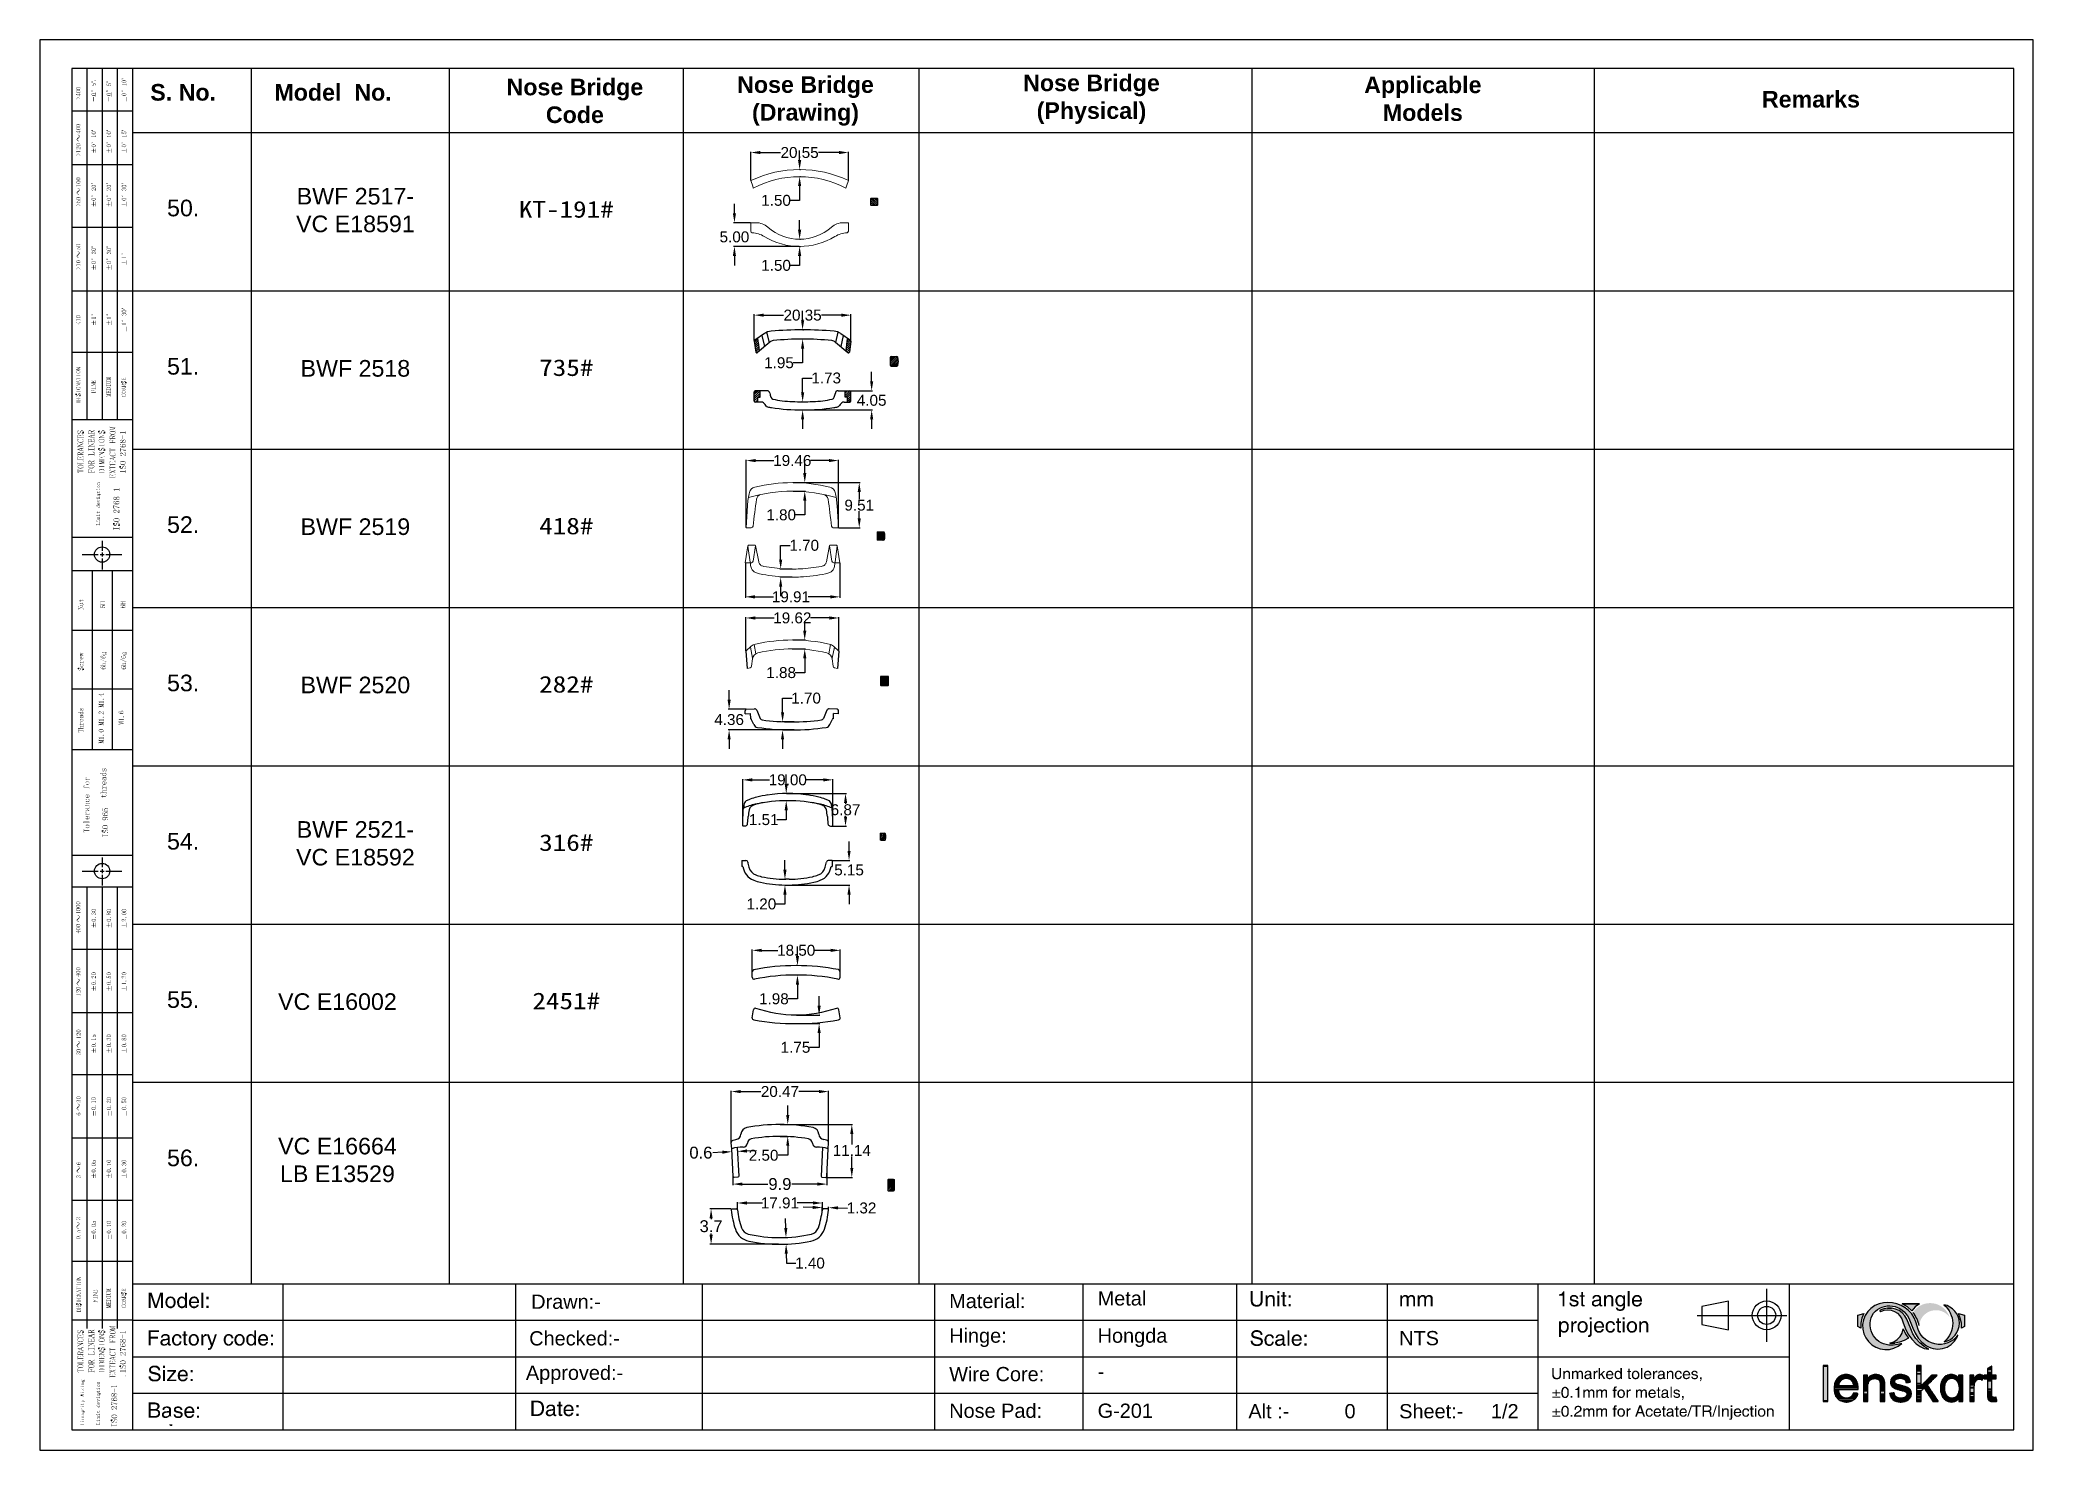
# Model space of a CAD drawing. Header units: inches. Extents: x 3613 to 8393, y -2205 to -794.
# Drawn here: x 4076.9 to 4496.9, y -1865.1 to -1568.1 of the extents above; entities that cross this region are included whole.
import ezdxf

# ---------------------------------------------------------------- set-up
doc = ezdxf.new("R2010")
doc.units = ezdxf.units.IN
doc.header["$MEASUREMENT"] = 0
doc.linetypes.add('PHANTOM2', pattern=[1.25, 0.625, -0.125, 0.125, -0.125, 0.125, -0.125])
for name, color, linetype in [('Dimension', 3, 'Continuous'), ('PDF4_Geometry', 7, 'Continuous'), ('Section Line', 6, 'PHANTOM2')]:
    doc.layers.add(name, color=color, linetype=linetype)
doc.styles.get("Standard").update_dxf_attribs({"font": 'arial.ttf'})
doc.dimstyles.new('Standard$0', dxfattribs={"dimtxt": 2.3, "dimasz": 2, "dimexe": 1, "dimexo": 1, "dimgap": 1, "dimtad": 0, "dimtih": 1, "dimtoh": 1, "dimdec": 1, "dimzin": 0, "dimdsep": 46, "dimtxsty": 'Standard', "dimcen": 0, "dimclrd": 4, "dimclre": 4, "dimclrt": 4, "dimadec": 1, "dimazin": 0, "dimtfac": 1, "dimtdec": 1, "dimtofl": 0, "dimtmove": 0, "dimatfit": 0, "dimfxl": 1, "dimtolj": 1, "dimtzin": 0, "dimarcsym": 0})
pattern_1 = [(45, (-24817.33803, -1685.83146), (-0.224506403, 0.224506403), [])]

msp = doc.modelspace()

# ---------------------------------------------------------------- texts
at = {"attachment_point": 5}
for s, insert, char_height, width in [('{\\fArial|b1|i0|c0|p34;S. No.}', (4107.119, -1579.13), 3.5, 34.34827), ('{\\fArial|b1|i0|c0|p34;Model  No.}', (4138.704, -1579.13), 3.5, 34.34827), ('{\\fArial|b1|i0|c0|p34;Nose Bridge Code}', (4189.661, -1580.93), 3.5, 34.34827), ('{\\fArial|b1|i0|c0|p34;Nose Bridge (Drawing)}', (4238.252, -1580.93), 3.5, 34.34827), ('{\\fArial|b1|i0|c0|p34;Nose Bridge (Physical)}', (4298.516, -1580.559), 3.5, 34.34827), ('{\\fArial|b1|i0|c0|p34;Applicable Models}', (4368.331, -1580.474), 3.5, 34.34827), ('{\\fArial|b1|i0|c0|p34;Remarks}', (4450.111, -1580.579), 3.5, 34.34827), ('BWF 2517-\\PVC E18591', (4143.412, -1603.922), 3.5, 53.18236), ('50.', (4107.119, -1603.493), 3.5, 34.34827), ('{\\fSimSun|b1|i0|c0|p2;\\W1.2;KT-191#}', (4187.846, -1603.777), 3.5, 34.34827), ('51.', (4107.119, -1636.835), 3.5, 34.34827), ('BWF 2518', (4143.412, -1637.264), 3.5, 53.18236), ('{\\fSimSun|b1|i0|c0|p2;\\W1.2;735\\fSimSun|b1|i0|c134|p2;#}', (4187.846, -1637.119), 3.5, 34.34827), ('52.', (4107.119, -1670.177), 3.5, 34.34827), ('BWF 2519', (4143.412, -1670.606), 3.5, 53.18236), ('{\\fSimSun|b1|i0|c0|p2;\\W1.2;418\\fSimSun|b1|i0|c134|p2;#}', (4187.846, -1670.461), 3.5, 34.34827), ('53.', (4107.119, -1703.519), 3.5, 34.34827), ('BWF 2520', (4143.412, -1703.947), 3.5, 53.18236), ('{\\fSimSun|b1|i0|c0|p2;\\W1.2;282\\fSimSun|b1|i0|c134|p2;#}', (4187.846, -1703.803), 3.5, 34.34827), ('BWF 2521-\\PVC E18592', (4143.412, -1737.289), 3.5, 53.18236), ('54.', (4107.119, -1736.86), 3.5, 34.34827), ('{\\fSimSun|b1|i0|c0|p2;\\W1.2;316\\fSimSun|b1|i0|c134|p2;#}', (4187.846, -1737.144), 3.5, 34.34827), ('55.', (4107.119, -1770.202), 3.5, 34.34827), ('VC E16002', (4139.628, -1770.631), 3.5, 34.34827), ('{\\fSimSun|b1|i0|c0|p2;\\W1.2;2451\\fSimSun|b1|i0|c134|p2;#}', (4187.846, -1770.486), 3.5, 34.34827), ('56.', (4107.119, -1803.544), 3.5, 34.34827), ('VC E16664\\PLB E13529', (4139.628, -1803.973), 3.5, 34.34827), ('Drawn:-', (4187.788, -1833.826), 2.9997, 34.34827), ('\\pxql;Material:', (4285.708, -1833.682), 2.99966, 34.34827), ('\\pxql;Metal ', (4316.985, -1833.127), 2.99966, 34.34827), ('\\pxql;Hinge:', (4285.708, -1841.399), 2.99966, 34.34827), ('\\pxql;Hongda', (4316.985, -1841.399), 2.99966, 34.34827), ('Checked:-', (4189.585, -1841.543), 2.9997, 34.34827), ('\\pxql;NTS', (4380.525, -1841.499), 2.9997, 34.34827), ('Approved:-', (4189.585, -1849.216), 2.9997, 34.34827), ('\\pxql; Wire Core:', (4284.541, -1849.072), 2.99966, 34.34827), ('\\pxql;-', (4316.985, -1848.517), 2.9997, 34.34827), ('\\pxql;Nose Pad:', (4285.708, -1856.789), 2.99966, 34.34827), ('\\pxql;G-201', (4316.985, -1856.789), 2.99966, 34.34827), ('\\pxql;Alt :-          0', (4348.752, -1856.889), 2.99966, 34.34827), ('\\pxql;Sheet:-     1/2', (4380.525, -1856.889), 2.99966, 34.34827)]:
    msp.add_mtext(s, dxfattribs=dict(at, insert=insert, char_height=char_height, width=width))

# ---------------------------------------------------------------- blocks, each defined once
blk = doc.blocks.new('fr')
at = {"transparency": 33554559}
for points in [[(1488.16, -437.24), (1488.16, -444.82), (1489.15, -444.82), (1489.15, -437.24)], [(1498.94, -439.18), (1498.94, -439.23), (1498.72, -439.23), (1498.67, -439.27), (1498.58, -439.27), (1498.54, -439.32), (1498.45, -439.32), (1498.4, -439.36), (1498.31, -439.41), (1498.27, -439.41), (1498.22, -439.45), (1498.18, -439.45), (1498.09, -439.54), (1498.04, -439.54), (1497.95, -439.59), (1497.95, -439.63), (1497.9, -439.63), (1497.86, -439.68), (1497.86, -439.72), (1497.81, -439.72), (1497.81, -439.77), (1497.77, -439.77), (1497.77, -439.81), (1497.72, -439.86), (1497.68, -439.86), (1497.68, -439.9), (1497.63, -439.9), (1497.63, -439.95), (1497.59, -439.95), (1497.59, -439.99), (1497.54, -440.04), (1497.54, -440.08), (1497.5, -440.08), (1497.5, -439.32), (1496.69, -439.32), (1496.69, -444.82), (1497.59, -444.82), (1497.59, -441.8), (1497.63, -441.8), (1497.63, -441.26), (1497.68, -441.21), (1497.68, -441.03), (1497.72, -441.03), (1497.72, -440.85), (1497.81, -440.67), (1497.86, -440.62), (1497.86, -440.58), (1497.95, -440.49), (1497.95, -440.44), (1497.99, -440.44), (1498.04, -440.4), (1498.04, -440.35), (1498.09, -440.35), (1498.22, -440.22), (1498.27, -440.22), (1498.31, -440.17), (1498.4, -440.17), (1498.49, -440.08), (1498.58, -440.08), (1498.63, -440.04), (1498.76, -440.04), (1498.81, -439.99), (1499.35, -439.99), (1499.39, -440.04), (1499.53, -440.04), (1499.53, -440.08), (1499.62, -440.08), (1499.66, -440.13), (1499.71, -440.13), (1499.71, -440.17), (1499.8, -440.17), (1499.8, -440.22), (1499.85, -440.22), (1499.89, -440.26), (1499.89, -440.31), (1499.94, -440.31), (1499.98, -440.35), (1499.98, -440.4), (1500.07, -440.49), (1500.07, -440.53), (1500.12, -440.58), (1500.12, -440.67), (1500.21, -440.85), (1500.21, -444.82), (1501.15, -444.82), (1501.15, -440.76), (1501.11, -440.67), (1501.11, -440.49), (1501.06, -440.44), (1501.06, -440.31), (1501.02, -440.26), (1501.02, -440.17), (1500.97, -440.17), (1500.97, -440.04), (1500.93, -440.04), (1500.93, -439.99), (1500.88, -439.95), (1500.88, -439.9), (1500.84, -439.9), (1500.84, -439.86), (1500.79, -439.81), (1500.79, -439.77), (1500.75, -439.77), (1500.75, -439.72), (1500.7, -439.72), (1500.7, -439.68), (1500.66, -439.63), (1500.61, -439.63), (1500.61, -439.59), (1500.52, -439.54), (1500.48, -439.54), (1500.39, -439.45), (1500.34, -439.45), (1500.3, -439.41), (1500.25, -439.41), (1500.16, -439.36), (1500.12, -439.36), (1500.12, -439.32), (1500.03, -439.32), (1499.98, -439.27), (1499.85, -439.27), (1499.85, -439.23), (1499.57, -439.23), (1499.53, -439.18)], [(1504.04, -439.18), (1504, -439.23), (1503.77, -439.23), (1503.59, -439.32), (1503.46, -439.32), (1503.41, -439.36), (1503.37, -439.36), (1503.09, -439.5), (1503.05, -439.54), (1503, -439.54), (1502.82, -439.72), (1502.78, -439.72), (1502.78, -439.77), (1502.64, -439.9), (1502.64, -439.95), (1502.6, -439.95), (1502.6, -440.04), (1502.55, -440.04), (1502.55, -440.13), (1502.51, -440.13), (1502.51, -440.22), (1502.46, -440.22), (1502.46, -440.35), (1502.42, -440.35), (1502.42, -440.53), (1502.37, -440.53), (1502.37, -441.08), (1502.42, -441.12), (1502.42, -441.26), (1502.46, -441.26), (1502.46, -441.35), (1502.51, -441.35), (1502.51, -441.44), (1502.55, -441.44), (1502.55, -441.48), (1502.6, -441.53), (1502.6, -441.57), (1502.64, -441.57), (1502.64, -441.62), (1502.69, -441.62), (1502.69, -441.66), (1502.73, -441.66), (1502.73, -441.71), (1502.78, -441.71), (1502.78, -441.75), (1502.82, -441.75), (1502.82, -441.8), (1502.87, -441.8), (1502.87, -441.84), (1502.91, -441.84), (1502.91, -441.89), (1502.96, -441.89), (1503, -441.93), (1503.05, -441.93), (1503.05, -441.98), (1503.14, -441.98), (1503.14, -442.02), (1503.23, -442.02), (1503.32, -442.11), (1503.41, -442.11), (1503.41, -442.16), (1503.5, -442.16), (1503.55, -442.2), (1503.64, -442.2), (1503.68, -442.25), (1503.82, -442.25), (1503.86, -442.29), (1503.95, -442.29), (1504, -442.34), (1504.18, -442.34), (1504.18, -442.38), (1504.36, -442.38), (1504.36, -442.43), (1504.45, -442.43), (1504.54, -442.48), (1504.63, -442.48), (1504.67, -442.52), (1504.76, -442.52), (1504.85, -442.57), (1504.95, -442.57), (1505.04, -442.61), (1505.26, -442.66), (1505.31, -442.7), (1505.4, -442.7), (1505.4, -442.75), (1505.49, -442.75), (1505.53, -442.79), (1505.58, -442.79), (1505.58, -442.84), (1505.62, -442.84), (1505.71, -442.93), (1505.71, -442.97), (1505.76, -443.02), (1505.76, -443.06), (1505.8, -443.06), (1505.8, -443.29), (1505.85, -443.29), (1505.8, -443.33), (1505.8, -443.51), (1505.76, -443.51), (1505.76, -443.6), (1505.71, -443.65), (1505.71, -443.69), (1505.67, -443.69), (1505.67, -443.78), (1505.62, -443.78), (1505.58, -443.83), (1505.58, -443.87), (1505.53, -443.87), (1505.53, -443.92), (1505.49, -443.92), (1505.44, -443.96), (1505.4, -443.96), (1505.35, -444.01), (1505.31, -444.01), (1505.31, -444.05), (1505.22, -444.05), (1505.17, -444.1), (1504.99, -444.1), (1504.95, -444.15), (1504.13, -444.15), (1504.09, -444.1), (1503.95, -444.1), (1503.95, -444.05), (1503.82, -444.05), (1503.82, -444.01), (1503.77, -444.01), (1503.73, -443.96), (1503.68, -443.96), (1503.64, -443.92), (1503.59, -443.92), (1503.59, -443.87), (1503.55, -443.87), (1503.5, -443.83), (1503.5, -443.78), (1503.46, -443.78), (1503.46, -443.74), (1503.41, -443.74), (1503.41, -443.69), (1503.37, -443.69), (1503.37, -443.65), (1503.32, -443.6), (1503.32, -443.56), (1503.28, -443.51), (1503.28, -443.42), (1503.23, -443.42), (1503.23, -443.33), (1503.19, -443.33), (1503.19, -443.2), (1503.14, -443.15), (1503.14, -443.02), (1502.96, -443.02), (1502.91, -443.06), (1502.73, -443.06), (1502.69, -443.11), (1502.46, -443.11), (1502.37, -443.15), (1502.19, -443.15), (1502.19, -443.2), (1502.24, -443.2), (1502.24, -443.38), (1502.28, -443.38), (1502.28, -443.51), (1502.33, -443.56), (1502.33, -443.65), (1502.37, -443.69), (1502.37, -443.78), (1502.42, -443.78), (1502.42, -443.87), (1502.46, -443.87), (1502.46, -443.92), (1502.51, -443.96), (1502.51, -444.05), (1502.55, -444.05), (1502.55, -444.1), (1502.6, -444.1), (1502.6, -444.15), (1502.64, -444.15), (1502.64, -444.24), (1502.69, -444.24), (1502.78, -444.33), (1502.78, -444.37), (1502.82, -444.37), (1502.87, -444.42), (1502.87, -444.46), (1502.91, -444.46), (1502.91, -444.51), (1502.96, -444.51), (1503, -444.55), (1503.05, -444.55), (1503.09, -444.6), (1503.19, -444.64), (1503.23, -444.69), (1503.28, -444.69), (1503.41, -444.73), (1503.46, -444.78), (1504, -444.91), (1504.22, -444.91), (1504.4, -444.96), (1504.63, -444.96), (1504.81, -444.91), (1505.04, -444.91), (1505.4, -444.82), (1505.44, -444.82), (1505.58, -444.78), (1505.62, -444.73), (1505.76, -444.69), (1505.8, -444.69), (1505.89, -444.64), (1505.94, -444.6), (1506.03, -444.55), (1506.07, -444.51), (1506.12, -444.51), (1506.12, -444.46), (1506.16, -444.46), (1506.21, -444.42), (1506.21, -444.37), (1506.25, -444.37), (1506.39, -444.24), (1506.39, -444.19), (1506.43, -444.19), (1506.43, -444.15), (1506.48, -444.15), (1506.48, -444.1), (1506.52, -444.1), (1506.52, -444.01), (1506.57, -444.01), (1506.57, -443.96), (1506.62, -443.92), (1506.62, -443.87), (1506.66, -443.87), (1506.66, -443.74), (1506.71, -443.74), (1506.71, -443.6), (1506.75, -443.6), (1506.75, -443.33), (1506.8, -443.29), (1506.8, -443.06), (1506.75, -443.06), (1506.75, -442.79), (1506.71, -442.79), (1506.71, -442.66), (1506.66, -442.61), (1506.66, -442.57), (1506.62, -442.52), (1506.62, -442.48), (1506.57, -442.43), (1506.57, -442.38), (1506.52, -442.38), (1506.52, -442.34), (1506.48, -442.34), (1506.48, -442.25), (1506.43, -442.25), (1506.39, -442.2), (1506.34, -442.2), (1506.34, -442.16), (1506.3, -442.16), (1506.3, -442.11), (1506.25, -442.11), (1506.21, -442.02), (1506.12, -442.02), (1506.12, -441.98), (1506.07, -441.98), (1506.03, -441.93), (1505.98, -441.93), (1505.94, -441.89), (1505.89, -441.89), (1505.85, -441.84), (1505.76, -441.84), (1505.71, -441.8), (1505.62, -441.8), (1505.58, -441.75), (1505.49, -441.75), (1505.44, -441.71), (1505.31, -441.71), (1505.31, -441.66), (1505.17, -441.66), (1505.13, -441.62), (1504.99, -441.62), (1504.95, -441.57), (1504.85, -441.57), (1504.85, -441.53), (1504.72, -441.53), (1504.67, -441.48), (1504.49, -441.48), (1504.49, -441.44), (1504.36, -441.44), (1504.31, -441.39), (1504.22, -441.39), (1504.22, -441.35), (1504.04, -441.35), (1504.04, -441.3), (1503.86, -441.3), (1503.77, -441.26), (1503.73, -441.26), (1503.73, -441.21), (1503.64, -441.21), (1503.55, -441.12), (1503.5, -441.12), (1503.46, -441.08), (1503.46, -441.03), (1503.41, -441.03), (1503.37, -440.94), (1503.32, -440.9), (1503.32, -440.81), (1503.28, -440.81), (1503.28, -440.49), (1503.32, -440.44), (1503.32, -440.4), (1503.37, -440.35), (1503.37, -440.31), (1503.41, -440.31), (1503.46, -440.26), (1503.46, -440.22), (1503.5, -440.22), (1503.59, -440.13), (1503.64, -440.13), (1503.64, -440.08), (1503.73, -440.08), (1503.73, -440.04), (1503.86, -440.04), (1503.91, -439.99), (1504.13, -439.99), (1504.18, -439.95), (1504.72, -439.95), (1504.76, -439.99), (1504.95, -439.99), (1504.99, -440.04), (1505.08, -440.04), (1505.08, -440.08), (1505.17, -440.08), (1505.17, -440.13), (1505.22, -440.13), (1505.26, -440.17), (1505.31, -440.17), (1505.31, -440.22), (1505.35, -440.22), (1505.44, -440.31), (1505.44, -440.35), (1505.49, -440.35), (1505.49, -440.4), (1505.53, -440.44), (1505.53, -440.49), (1505.58, -440.53), (1505.58, -440.58), (1505.62, -440.62), (1505.62, -440.81), (1505.67, -440.81), (1505.67, -440.85), (1505.85, -440.85), (1505.85, -440.81), (1506.16, -440.81), (1506.21, -440.76), (1506.52, -440.76), (1506.52, -440.72), (1506.57, -440.72), (1506.57, -440.62), (1506.52, -440.62), (1506.52, -440.44), (1506.48, -440.4), (1506.48, -440.26), (1506.43, -440.26), (1506.43, -440.17), (1506.39, -440.13), (1506.39, -440.04), (1506.34, -440.04), (1506.34, -439.99), (1506.3, -439.99), (1506.3, -439.9), (1506.25, -439.9), (1506.25, -439.86), (1506.07, -439.68), (1505.98, -439.63), (1505.89, -439.54), (1505.8, -439.5), (1505.76, -439.45), (1505.71, -439.45), (1505.53, -439.36), (1505.44, -439.36), (1505.4, -439.32), (1505.31, -439.32), (1505.17, -439.27), (1505.08, -439.23), (1504.81, -439.23), (1504.76, -439.18)], [(1520.97, -439.18), (1520.92, -439.23), (1520.79, -439.23), (1520.74, -439.27), (1520.65, -439.27), (1520.65, -439.32), (1520.61, -439.32), (1520.56, -439.36), (1520.52, -439.36), (1520.52, -439.41), (1520.47, -439.41), (1520.24, -439.63), (1520.24, -439.68), (1520.2, -439.68), (1520.2, -439.72), (1520.11, -439.81), (1520.11, -439.86), (1520.06, -439.86), (1520.06, -439.9), (1520.02, -439.95), (1520.02, -439.99), (1519.97, -440.04), (1519.97, -440.08), (1519.93, -440.13), (1519.93, -439.32), (1519.07, -439.32), (1519.07, -444.82), (1520.02, -444.82), (1520.02, -441.57), (1520.06, -441.48), (1520.06, -441.17), (1520.2, -440.76), (1520.29, -440.62), (1520.34, -440.53), (1520.34, -440.49), (1520.43, -440.44), (1520.47, -440.4), (1520.52, -440.35), (1520.52, -440.31), (1520.56, -440.31), (1520.61, -440.26), (1520.65, -440.26), (1520.65, -440.22), (1520.74, -440.22), (1520.79, -440.17), (1521.01, -440.17), (1521.06, -440.13), (1521.19, -440.13), (1521.19, -440.17), (1521.42, -440.17), (1521.46, -440.22), (1521.51, -440.22), (1521.51, -440.26), (1521.6, -440.26), (1521.64, -440.31), (1521.69, -440.31), (1521.73, -440.35), (1521.78, -440.31), (1521.78, -440.22), (1521.82, -440.22), (1521.82, -440.13), (1521.87, -440.08), (1521.87, -439.99), (1521.91, -439.95), (1521.91, -439.86), (1521.96, -439.86), (1521.96, -439.77), (1522.01, -439.72), (1522.01, -439.63), (1522.05, -439.59), (1522.05, -439.45), (1521.96, -439.45), (1521.96, -439.41), (1521.91, -439.41), (1521.87, -439.36), (1521.82, -439.36), (1521.78, -439.32), (1521.69, -439.32), (1521.69, -439.27), (1521.6, -439.27), (1521.51, -439.23), (1521.33, -439.23), (1521.33, -439.18)], [(1523.72, -437.38), (1523.68, -437.42), (1523.63, -437.42), (1523.63, -437.47), (1523.58, -437.47), (1523.49, -437.51), (1523.45, -437.56), (1523.36, -437.6), (1523.31, -437.6), (1523.22, -437.69), (1523.18, -437.69), (1523.04, -437.83), (1522.95, -437.83), (1522.91, -437.87), (1522.86, -437.87), (1522.86, -437.92), (1522.82, -437.92), (1522.82, -439.32), (1522.1, -439.32), (1522.1, -440.04), (1522.82, -440.04), (1522.82, -444.01), (1522.86, -444.01), (1522.86, -444.19), (1522.91, -444.24), (1522.91, -444.33), (1522.95, -444.37), (1522.95, -444.42), (1523.04, -444.51), (1523.04, -444.55), (1523.09, -444.55), (1523.22, -444.69), (1523.4, -444.78), (1523.49, -444.78), (1523.54, -444.82), (1523.63, -444.82), (1523.68, -444.87), (1524.53, -444.87), (1524.58, -444.82), (1524.71, -444.82), (1524.76, -444.78), (1524.8, -444.78), (1524.76, -444.73), (1524.76, -444.51), (1524.71, -444.46), (1524.71, -444.24), (1524.67, -444.19), (1524.67, -443.96), (1524.58, -443.96), (1524.53, -444.01), (1524.08, -444.01), (1524.08, -443.96), (1523.95, -443.96), (1523.9, -443.92), (1523.9, -443.87), (1523.86, -443.87), (1523.86, -443.83), (1523.81, -443.83), (1523.81, -443.78), (1523.77, -443.78), (1523.77, -443.69), (1523.72, -443.69), (1523.72, -440.04), (1524.67, -440.04), (1524.67, -439.32), (1523.72, -439.32)]]:
    blk.add_hatch(color=256, dxfattribs=at).paths.add_polyline_path(points)
h = blk.add_hatch(color=256, dxfattribs=at)
h.paths.add_polyline_path([(1495.51, -441.57), (1495.51, -441.26), (1495.47, -441.26), (1495.47, -441.12), (1495.42, -441.03), (1495.42, -440.94), (1495.38, -440.9), (1495.38, -440.81), (1495.33, -440.76), (1495.33, -440.67), (1495.29, -440.62), (1495.24, -440.53), (1495.24, -440.44), (1495.2, -440.4), (1495.2, -440.35), (1495.15, -440.35), (1495.11, -440.26), (1495.11, -440.22), (1495.02, -440.13), (1495.02, -440.08), (1494.97, -440.08), (1494.97, -440.04), (1494.93, -440.04), (1494.93, -439.99), (1494.88, -439.99), (1494.88, -439.95), (1494.61, -439.68), (1494.56, -439.68), (1494.47, -439.59), (1494.43, -439.59), (1494.34, -439.5), (1494.29, -439.5), (1494.2, -439.45), (1494.16, -439.41), (1494.07, -439.36), (1493.98, -439.36), (1493.93, -439.32), (1493.84, -439.27), (1493.8, -439.27), (1493.66, -439.23), (1493.44, -439.23), (1493.3, -439.18), (1492.71, -439.18), (1492.62, -439.23), (1492.44, -439.23), (1492.31, -439.27), (1492.26, -439.27), (1492.13, -439.32), (1492.13, -439.36), (1491.99, -439.36), (1491.95, -439.41), (1491.86, -439.45), (1491.81, -439.5), (1491.72, -439.5), (1491.63, -439.59), (1491.5, -439.68), (1491.41, -439.77), (1491.36, -439.77), (1491.36, -439.81), (1491.32, -439.81), (1491.32, -439.86), (1491.27, -439.86), (1491.23, -439.9), (1491.23, -439.95), (1491.18, -439.95), (1491.18, -439.99), (1491.13, -439.99), (1491.13, -440.04), (1491.09, -440.04), (1491.09, -440.08), (1491.04, -440.13), (1491.04, -440.17), (1491, -440.17), (1491, -440.26), (1490.95, -440.26), (1490.91, -440.35), (1490.91, -440.4), (1490.86, -440.4), (1490.86, -440.44), (1490.82, -440.49), (1490.82, -440.53), (1490.77, -440.62), (1490.73, -440.67), (1490.73, -440.76), (1490.68, -440.76), (1490.68, -440.85), (1490.64, -440.9), (1490.64, -441.03), (1490.59, -441.03), (1490.59, -441.21), (1490.55, -441.26), (1490.55, -441.53), (1490.5, -441.57), (1490.5, -442.66), (1490.55, -442.79), (1490.55, -442.88), (1490.59, -442.97), (1490.59, -443.11), (1490.64, -443.15), (1490.64, -443.29), (1490.68, -443.29), (1490.68, -443.38), (1490.73, -443.42), (1490.77, -443.51), (1490.77, -443.6), (1490.82, -443.6), (1490.82, -443.69), (1490.86, -443.69), (1490.86, -443.78), (1490.91, -443.78), (1490.91, -443.83), (1491, -443.92), (1491, -443.96), (1491.04, -443.96), (1491.04, -444.01), (1491.09, -444.05), (1491.13, -444.05), (1491.13, -444.15), (1491.18, -444.15), (1491.18, -444.19), (1491.23, -444.19), (1491.23, -444.24), (1491.27, -444.24), (1491.32, -444.33), (1491.36, -444.37), (1491.45, -444.42), (1491.5, -444.46), (1491.59, -444.51), (1491.63, -444.55), (1491.72, -444.6), (1491.77, -444.6), (1491.86, -444.64), (1491.9, -444.69), (1491.99, -444.73), (1492.04, -444.73), (1492.31, -444.82), (1492.35, -444.82), (1492.62, -444.91), (1492.94, -444.91), (1492.99, -444.96), (1493.26, -444.96), (1493.3, -444.91), (1493.62, -444.91), (1493.71, -444.87), (1493.75, -444.87), (1494.02, -444.78), (1494.07, -444.78), (1494.16, -444.73), (1494.2, -444.73), (1494.29, -444.69), (1494.34, -444.64), (1494.43, -444.6), (1494.47, -444.6), (1494.56, -444.55), (1494.61, -444.51), (1494.7, -444.46), (1494.75, -444.42), (1494.84, -444.37), (1494.88, -444.33), (1494.93, -444.24), (1494.97, -444.24), (1494.97, -444.19), (1495.02, -444.19), (1495.02, -444.15), (1495.06, -444.15), (1495.06, -444.1), (1495.15, -444.01), (1495.15, -443.96), (1495.2, -443.96), (1495.2, -443.92), (1495.24, -443.87), (1495.24, -443.83), (1495.29, -443.83), (1495.29, -443.74), (1495.33, -443.69), (1495.42, -443.51), (1495.42, -443.42), (1495.47, -443.42), (1495.47, -443.29), (1495.51, -443.29), (1495.51, -443.15), (1495.38, -443.15), (1495.29, -443.11), (1495.06, -443.11), (1494.97, -443.06), (1494.66, -443.06), (1494.61, -443.02), (1494.56, -443.02), (1494.56, -443.11), (1494.52, -443.11), (1494.52, -443.2), (1494.47, -443.2), (1494.47, -443.29), (1494.43, -443.33), (1494.43, -443.38), (1494.38, -443.42), (1494.29, -443.6), (1494.25, -443.6), (1494.2, -443.69), (1494.16, -443.74), (1494.16, -443.78), (1494.11, -443.78), (1494.11, -443.83), (1494.07, -443.83), (1493.98, -443.92), (1493.93, -443.92), (1493.89, -443.96), (1493.84, -443.96), (1493.84, -444.01), (1493.8, -444.01), (1493.75, -444.05), (1493.66, -444.05), (1493.62, -444.1), (1493.53, -444.1), (1493.48, -444.15), (1492.71, -444.15), (1492.71, -444.1), (1492.58, -444.1), (1492.58, -444.05), (1492.44, -444.05), (1492.44, -444.01), (1492.35, -444.01), (1492.35, -443.96), (1492.31, -443.96), (1492.26, -443.92), (1492.22, -443.92), (1492.13, -443.83), (1492.08, -443.83), (1492.08, -443.78), (1492.04, -443.78), (1492.04, -443.74), (1491.99, -443.69), (1491.95, -443.69), (1491.86, -443.51), (1491.81, -443.51), (1491.77, -443.42), (1491.72, -443.38), (1491.72, -443.29), (1491.68, -443.29), (1491.68, -443.2), (1491.63, -443.2), (1491.63, -443.11), (1491.59, -443.11), (1491.59, -442.97), (1491.54, -442.88), (1491.54, -442.84), (1491.5, -442.79), (1491.5, -442.48), (1491.45, -442.48), (1491.45, -442.29), (1495.56, -442.29), (1495.56, -441.57)])
h.paths.add_polyline_path([(1494.56, -441.26), (1494.56, -441.53), (1491.5, -441.53), (1491.5, -441.35), (1491.54, -441.35), (1491.54, -441.12), (1491.59, -441.12), (1491.59, -441.03), (1491.63, -440.99), (1491.63, -440.9), (1491.68, -440.85), (1491.68, -440.81), (1491.72, -440.76), (1491.72, -440.72), (1491.77, -440.67), (1491.77, -440.62), (1491.81, -440.62), (1491.86, -440.53), (1491.9, -440.49), (1491.9, -440.44), (1491.99, -440.4), (1491.99, -440.35), (1492.04, -440.35), (1492.08, -440.26), (1492.13, -440.26), (1492.22, -440.17), (1492.26, -440.17), (1492.31, -440.13), (1492.35, -440.13), (1492.35, -440.08), (1492.44, -440.08), (1492.44, -440.04), (1492.53, -440.04), (1492.58, -439.99), (1492.71, -439.99), (1492.8, -439.95), (1493.35, -439.95), (1493.39, -439.99), (1493.53, -439.99), (1493.57, -440.04), (1493.66, -440.04), (1493.71, -440.08), (1493.75, -440.08), (1493.8, -440.13), (1493.84, -440.13), (1493.89, -440.17), (1493.98, -440.22), (1493.98, -440.26), (1494.02, -440.26), (1494.07, -440.35), (1494.11, -440.35), (1494.11, -440.4), (1494.16, -440.4), (1494.2, -440.44), (1494.2, -440.49), (1494.25, -440.53), (1494.29, -440.62), (1494.34, -440.62), (1494.34, -440.67), (1494.38, -440.72), (1494.38, -440.76), (1494.43, -440.81), (1494.43, -440.9), (1494.47, -440.94), (1494.47, -441.03), (1494.52, -441.12), (1494.52, -441.26)], flags=0)
h = blk.add_hatch(color=256, dxfattribs=at)
h.paths.add_polyline_path([(1510.54, -441.98), (1510.54, -441.93), (1510.5, -441.93), (1510.5, -441.84), (1510.45, -441.84), (1510.41, -441.75), (1510.36, -441.71), (1510.36, -441.66), (1510.32, -441.66), (1510.32, -441.57), (1510.27, -441.57), (1510.27, -441.53), (1510.23, -441.48), (1510.23, -441.44), (1510.18, -441.44), (1510.18, -441.39), (1510.14, -441.35), (1510.14, -441.3), (1510.18, -441.3), (1510.63, -440.85), (1510.68, -440.85), (1510.68, -440.81), (1510.72, -440.81), (1510.72, -440.76), (1510.77, -440.76), (1510.81, -440.72), (1510.86, -440.62), (1510.9, -440.58), (1510.99, -440.53), (1510.99, -440.49), (1511.08, -440.44), (1511.08, -440.4), (1511.13, -440.35), (1511.17, -440.35), (1511.17, -440.31), (1511.22, -440.26), (1511.26, -440.26), (1511.26, -440.22), (1511.31, -440.22), (1511.35, -440.17), (1511.35, -440.13), (1511.4, -440.13), (1511.4, -440.08), (1511.44, -440.08), (1511.49, -440.04), (1511.49, -439.99), (1511.53, -439.99), (1511.53, -439.95), (1511.58, -439.95), (1511.58, -439.9), (1511.62, -439.9), (1511.94, -439.59), (1511.99, -439.54), (1512.03, -439.54), (1512.03, -439.5), (1512.08, -439.5), (1512.08, -439.45), (1512.12, -439.41), (1512.17, -439.41), (1512.17, -439.36), (1512.21, -439.36), (1512.21, -439.32), (1510.99, -439.32), (1510.99, -439.36), (1510.95, -439.41), (1510.9, -439.41), (1510.9, -439.45), (1510.86, -439.45), (1510.86, -439.5), (1510.81, -439.5), (1510.81, -439.54), (1510.72, -439.63), (1510.68, -439.63), (1510.68, -439.68), (1510.63, -439.68), (1510.63, -439.72), (1510.45, -439.9), (1510.41, -439.9), (1510.41, -439.95), (1510.36, -439.95), (1510.36, -439.99), (1510.14, -440.22), (1510.14, -440.26), (1510.09, -440.26), (1509.95, -440.4), (1509.95, -440.44), (1509.86, -440.49), (1509.86, -440.53), (1509.82, -440.53), (1509.73, -440.62), (1509.68, -440.72), (1509.59, -440.76), (1509.59, -440.81), (1509.55, -440.81), (1509.55, -440.85), (1509.5, -440.85), (1509.28, -441.08), (1509.28, -441.12), (1509.23, -441.12), (1509.23, -441.17), (1509.19, -441.17), (1509.19, -441.21), (1509.14, -441.21), (1509.1, -441.26), (1509.1, -441.3), (1509.05, -441.3), (1509.05, -441.35), (1509.01, -441.35), (1509.01, -441.39), (1508.96, -441.39), (1508.96, -441.44), (1508.92, -441.44), (1508.92, -441.48), (1508.87, -441.48), (1508.87, -441.53), (1508.83, -441.53), (1508.83, -437.24), (1507.88, -437.24), (1507.88, -444.82), (1508.83, -444.82), (1508.83, -442.61), (1508.87, -442.61), (1508.87, -442.57), (1508.96, -442.48), (1509.05, -442.43), (1509.05, -442.38), (1509.14, -442.29), (1509.28, -442.2), (1509.46, -442.02), (1509.5, -442.02), (1509.55, -442.07), (1509.55, -442.11), (1509.59, -442.16), (1509.59, -442.2), (1509.64, -442.2), (1509.64, -442.25), (1509.68, -442.29), (1509.68, -442.34), (1509.73, -442.34), (1509.73, -442.38), (1509.77, -442.43), (1509.82, -442.52), (1509.82, -442.57), (1509.86, -442.57), (1509.86, -442.61), (1509.91, -442.66), (1509.91, -442.7), (1510, -442.79), (1510.05, -442.88), (1510.09, -442.93), (1510.09, -442.97), (1510.18, -443.06), (1510.18, -443.11), (1510.27, -443.2), (1510.27, -443.24), (1510.32, -443.29), (1510.36, -443.33), (1510.36, -443.38), (1510.41, -443.38), (1510.41, -443.42), (1510.45, -443.51), (1510.5, -443.51), (1510.5, -443.56), (1510.54, -443.6), (1510.54, -443.65), (1510.59, -443.69), (1510.59, -443.74), (1510.63, -443.74), (1510.63, -443.78), (1510.68, -443.83), (1510.68, -443.87), (1510.72, -443.87), (1510.72, -443.92), (1510.77, -443.96), (1510.77, -444.01), (1510.81, -444.01), (1510.81, -444.1), (1510.86, -444.1), (1510.86, -444.15), (1510.9, -444.15), (1510.9, -444.24), (1510.95, -444.24), (1510.95, -444.28), (1510.99, -444.33), (1510.99, -444.37), (1511.04, -444.37), (1511.04, -444.42), (1511.08, -444.46), (1511.08, -444.51), (1511.13, -444.51), (1511.13, -444.6), (1511.17, -444.6), (1511.17, -444.64), (1511.22, -444.64), (1511.22, -444.73), (1511.26, -444.73), (1511.26, -444.78), (1511.31, -444.78), (1511.31, -444.82), (1512.44, -444.82), (1512.44, -444.78), (1512.39, -444.73), (1512.39, -444.69), (1512.35, -444.69), (1512.35, -444.64), (1512.3, -444.64), (1512.3, -444.6), (1512.26, -444.55), (1512.26, -444.51), (1512.21, -444.46), (1512.21, -444.42), (1512.17, -444.37), (1512.12, -444.37), (1512.12, -444.28), (1512.08, -444.28), (1512.08, -444.24), (1512.03, -444.19), (1512.03, -444.15), (1511.99, -444.15), (1511.99, -444.1), (1511.94, -444.05), (1511.94, -444.01), (1511.9, -444.01), (1511.9, -443.96), (1511.85, -443.92), (1511.85, -443.87), (1511.81, -443.87), (1511.81, -443.83), (1511.76, -443.78), (1511.76, -443.74), (1511.71, -443.74), (1511.71, -443.69), (1511.67, -443.65), (1511.67, -443.6), (1511.58, -443.51), (1511.53, -443.42), (1511.49, -443.42), (1511.49, -443.33), (1511.4, -443.24), (1511.4, -443.2), (1511.35, -443.15), (1511.31, -443.15), (1511.31, -443.06), (1511.17, -442.93), (1511.17, -442.88), (1511.13, -442.79), (1511.08, -442.79), (1511.08, -442.75), (1510.95, -442.61), (1510.95, -442.52), (1510.9, -442.52), (1510.86, -442.43), (1510.81, -442.38), (1510.81, -442.34), (1510.77, -442.34), (1510.77, -442.25), (1510.72, -442.2), (1510.68, -442.2), (1510.68, -442.11), (1510.59, -442.02), (1510.59, -441.98)])
h.paths.add_polyline_path([(1509.05, -441.71), (1508.96, -441.66), (1509.01, -441.66)], flags=0)
h.paths.add_polyline_path([(1509.41, -441.98), (1509.37, -441.93), (1509.41, -441.93)], flags=0)
h = blk.add_hatch(color=256, dxfattribs=at)
h.paths.add_polyline_path([(1513.25, -443.65), (1513.25, -443.74), (1513.29, -443.74), (1513.29, -443.83), (1513.34, -443.83), (1513.34, -443.87), (1513.38, -443.92), (1513.38, -443.96), (1513.48, -444.05), (1513.48, -444.1), (1513.52, -444.1), (1513.52, -444.15), (1513.57, -444.15), (1513.57, -444.19), (1513.61, -444.19), (1513.61, -444.24), (1513.66, -444.24), (1513.66, -444.28), (1513.7, -444.28), (1513.7, -444.33), (1513.75, -444.37), (1513.79, -444.37), (1513.93, -444.51), (1513.97, -444.51), (1514.06, -444.6), (1514.11, -444.6), (1514.11, -444.64), (1514.2, -444.64), (1514.29, -444.73), (1514.38, -444.73), (1514.38, -444.78), (1514.51, -444.78), (1514.51, -444.82), (1514.6, -444.82), (1514.65, -444.87), (1514.78, -444.87), (1514.87, -444.91), (1515.19, -444.91), (1515.24, -444.96), (1515.33, -444.91), (1515.6, -444.91), (1515.69, -444.87), (1515.82, -444.87), (1515.87, -444.82), (1515.96, -444.82), (1515.96, -444.78), (1516.05, -444.78), (1516.09, -444.73), (1516.14, -444.73), (1516.18, -444.69), (1516.23, -444.69), (1516.23, -444.64), (1516.32, -444.64), (1516.32, -444.6), (1516.36, -444.6), (1516.41, -444.55), (1516.41, -444.51), (1516.45, -444.51), (1516.63, -444.33), (1516.63, -444.28), (1516.68, -444.28), (1516.68, -444.24), (1516.72, -444.24), (1516.72, -444.15), (1516.77, -444.15), (1516.77, -444.82), (1517.63, -444.82), (1517.63, -439.32), (1516.72, -439.32), (1516.72, -439.9), (1516.68, -439.9), (1516.68, -439.86), (1516.63, -439.86), (1516.63, -439.81), (1516.59, -439.81), (1516.59, -439.77), (1516.54, -439.72), (1516.5, -439.72), (1516.5, -439.68), (1516.45, -439.68), (1516.45, -439.63), (1516.41, -439.63), (1516.41, -439.59), (1516.36, -439.59), (1516.32, -439.54), (1516.27, -439.54), (1516.27, -439.5), (1516.23, -439.5), (1516.23, -439.45), (1516.18, -439.45), (1516.14, -439.41), (1516.09, -439.41), (1516.05, -439.36), (1515.96, -439.36), (1515.96, -439.32), (1515.87, -439.32), (1515.87, -439.27), (1515.73, -439.27), (1515.64, -439.23), (1515.51, -439.23), (1515.46, -439.18), (1514.87, -439.18), (1514.83, -439.23), (1514.69, -439.23), (1514.6, -439.27), (1514.47, -439.27), (1514.47, -439.32), (1514.33, -439.32), (1514.33, -439.36), (1514.29, -439.36), (1514.24, -439.41), (1514.15, -439.41), (1514.15, -439.45), (1514.06, -439.45), (1514.06, -439.5), (1514.02, -439.5), (1513.97, -439.54), (1513.93, -439.54), (1513.93, -439.59), (1513.88, -439.59), (1513.79, -439.68), (1513.75, -439.68), (1513.75, -439.72), (1513.7, -439.72), (1513.7, -439.77), (1513.57, -439.9), (1513.52, -439.9), (1513.52, -439.95), (1513.43, -440.04), (1513.43, -440.08), (1513.38, -440.13), (1513.38, -440.17), (1513.25, -440.31), (1513.25, -440.35), (1513.2, -440.4), (1513.2, -440.49), (1513.16, -440.49), (1513.16, -440.58), (1513.11, -440.62), (1513.11, -440.72), (1513.07, -440.76), (1513.07, -440.85), (1513.02, -440.85), (1513.02, -440.94), (1512.98, -440.99), (1512.98, -441.17), (1512.93, -441.21), (1512.93, -441.44), (1512.89, -441.44), (1512.89, -442.61), (1512.93, -442.66), (1512.93, -442.79), (1512.98, -442.88), (1512.98, -443.02), (1513.02, -443.06), (1513.02, -443.15), (1513.07, -443.2), (1513.07, -443.29), (1513.11, -443.33), (1513.11, -443.42), (1513.16, -443.51), (1513.2, -443.56), (1513.2, -443.65)])
h.paths.add_polyline_path([(1514.33, -443.74), (1514.33, -443.69), (1514.29, -443.65), (1514.29, -443.6), (1514.2, -443.51), (1514.15, -443.42), (1514.11, -443.38), (1514.11, -443.33), (1514.06, -443.29), (1514.06, -443.2), (1513.97, -443.11), (1513.97, -443.02), (1513.93, -442.97), (1513.93, -442.79), (1513.88, -442.79), (1513.88, -442.66), (1513.84, -442.61), (1513.84, -442.2), (1513.79, -442.16), (1513.79, -441.89), (1513.84, -441.89), (1513.84, -441.48), (1513.88, -441.44), (1513.88, -441.26), (1513.93, -441.21), (1513.93, -441.08), (1513.97, -441.03), (1513.97, -440.99), (1514.02, -440.94), (1514.02, -440.85), (1514.06, -440.85), (1514.06, -440.76), (1514.11, -440.76), (1514.11, -440.72), (1514.15, -440.62), (1514.15, -440.58), (1514.2, -440.53), (1514.24, -440.53), (1514.24, -440.49), (1514.29, -440.44), (1514.29, -440.4), (1514.33, -440.35), (1514.38, -440.35), (1514.38, -440.31), (1514.42, -440.26), (1514.47, -440.26), (1514.47, -440.22), (1514.51, -440.22), (1514.65, -440.08), (1514.69, -440.08), (1514.87, -439.99), (1514.96, -439.99), (1515.01, -439.95), (1515.55, -439.95), (1515.64, -439.99), (1515.73, -439.99), (1515.82, -440.04), (1515.87, -440.08), (1515.91, -440.08), (1515.96, -440.13), (1516, -440.13), (1516, -440.17), (1516.09, -440.22), (1516.14, -440.22), (1516.14, -440.26), (1516.23, -440.31), (1516.23, -440.35), (1516.27, -440.35), (1516.32, -440.4), (1516.32, -440.44), (1516.36, -440.49), (1516.36, -440.53), (1516.45, -440.62), (1516.5, -440.72), (1516.5, -440.76), (1516.54, -440.81), (1516.54, -440.85), (1516.59, -440.85), (1516.59, -440.94), (1516.63, -440.99), (1516.63, -441.03), (1516.68, -441.08), (1516.68, -441.21), (1516.72, -441.26), (1516.72, -441.44), (1516.77, -441.44), (1516.77, -441.71), (1516.81, -441.75), (1516.81, -442.43), (1516.77, -442.52), (1516.77, -442.75), (1516.72, -442.79), (1516.72, -442.93), (1516.68, -442.97), (1516.68, -443.11), (1516.63, -443.15), (1516.63, -443.2), (1516.59, -443.24), (1516.59, -443.29), (1516.54, -443.33), (1516.54, -443.42), (1516.5, -443.42), (1516.45, -443.51), (1516.45, -443.56), (1516.41, -443.6), (1516.41, -443.65), (1516.36, -443.65), (1516.36, -443.69), (1516.32, -443.69), (1516.32, -443.74), (1516.27, -443.74), (1516.27, -443.78), (1516.23, -443.83), (1516.18, -443.83), (1516.18, -443.87), (1516.14, -443.87), (1516.14, -443.92), (1516.09, -443.92), (1516, -444.01), (1515.91, -444.01), (1515.91, -444.05), (1515.82, -444.05), (1515.78, -444.1), (1515.64, -444.1), (1515.64, -444.15), (1514.96, -444.15), (1514.96, -444.1), (1514.83, -444.1), (1514.83, -444.05), (1514.74, -444.05), (1514.74, -444.01), (1514.65, -444.01), (1514.65, -443.96), (1514.6, -443.96), (1514.51, -443.87), (1514.47, -443.87), (1514.47, -443.83), (1514.42, -443.83), (1514.38, -443.78), (1514.38, -443.74)], flags=0)
for points in [[(1488.2, -437.24), (1488.16, -437.24)], [(1489.15, -437.24), (1488.16, -437.24)], [(1489.15, -437.24), (1488.16, -437.24)], [(1489.15, -437.24), (1488.16, -437.24)], [(1489.15, -437.24), (1488.16, -437.24)], [(1489.15, -437.24), (1488.16, -437.24)], [(1489.15, -437.24), (1488.16, -437.24)], [(1489.15, -437.24), (1488.16, -437.24)], [(1489.15, -437.24), (1488.16, -437.24)], [(1489.15, -437.24), (1488.16, -437.24)], [(1489.15, -437.24), (1488.16, -437.24)], [(1489.15, -437.24), (1488.16, -437.24)], [(1489.15, -437.24), (1488.16, -437.24)], [(1489.15, -437.24), (1488.16, -437.24)], [(1489.15, -437.24), (1488.16, -437.24)], [(1489.15, -444.82), (1489.15, -437.24), (1488.16, -437.24), (1488.16, -444.82)], [(1489.15, -437.28), (1488.16, -437.28)], [(1489.15, -437.28), (1488.16, -437.28)], [(1489.15, -437.38), (1488.16, -437.38)], [(1489.15, -437.38), (1488.16, -437.38)], [(1488.25, -437.24), (1488.2, -437.24)], [(1488.29, -437.24), (1488.25, -437.24)], [(1488.34, -437.24), (1488.29, -437.24)], [(1488.43, -437.24), (1488.34, -437.24)], [(1488.56, -437.24), (1488.43, -437.24)], [(1488.79, -437.24), (1488.56, -437.24)], [(1488.88, -437.24), (1488.79, -437.24)], [(1488.97, -437.24), (1488.88, -437.24)], [(1489.01, -437.24), (1488.97, -437.24)], [(1489.06, -437.24), (1489.01, -437.24)], [(1489.1, -437.24), (1489.06, -437.24)], [(1489.15, -437.24), (1489.1, -437.24)], [(1491.23, -439.95), (1491.18, -439.95), (1491.18, -439.99), (1491.13, -439.99), (1491.13, -440.04), (1491.09, -440.08), (1491.04, -440.17), (1490.91, -440.35), (1490.82, -440.53), (1490.77, -440.62), (1490.73, -440.72), (1490.68, -440.85), (1490.64, -440.94), (1490.59, -441.03), (1490.59, -441.17), (1490.55, -441.26), (1490.55, -441.53), (1490.5, -441.57), (1490.5, -441.62), (1490.82, -441.62), (1491.04, -441.57), (1491.23, -441.57), (1491.32, -441.53), (1491.5, -441.53), (1491.5, -441.39), (1491.54, -441.35), (1491.54, -441.17), (1491.59, -441.03), (1491.63, -440.9), (1491.72, -440.76), (1491.81, -440.62), (1491.9, -440.49), (1491.99, -440.35), (1492.13, -440.26), (1492.22, -440.17), (1492.31, -440.13), (1492.35, -440.08), (1492.44, -440.08), (1492.49, -440.04), (1492.58, -439.99), (1492.71, -439.99), (1492.8, -439.95), (1493.08, -439.95)], [(1491.63, -440.94), (1490.64, -440.94)], [(1491.63, -440.94), (1490.64, -440.94)], [(1490.73, -440.76), (1490.68, -440.76), (1491.72, -440.76)], [(1491.68, -440.85), (1490.68, -440.85)], [(1491.68, -440.85), (1490.68, -440.85)], [(1491.77, -440.67), (1490.73, -440.67)], [(1491.77, -440.67), (1490.73, -440.67)], [(1491.72, -440.76), (1490.73, -440.76)], [(1491.81, -440.62), (1490.77, -440.62)], [(1491.81, -440.62), (1490.77, -440.62)], [(1491.77, -440.62), (1490.77, -440.62)], [(1490.77, -440.62), (1491.81, -440.62), (1491.77, -440.62)], [(1491.86, -440.53), (1490.82, -440.53)], [(1491.86, -440.53), (1490.82, -440.53)], [(1491.86, -440.53), (1490.82, -440.53)], [(1491.86, -440.53), (1490.82, -440.53)], [(1490.91, -440.4), (1490.86, -440.4), (1491.99, -440.4)], [(1491.99, -440.35), (1490.91, -440.35)], [(1490.91, -440.35), (1492.04, -440.35), (1491.99, -440.35)], [(1491.99, -440.35), (1490.91, -440.35)], [(1491.99, -440.35), (1490.91, -440.35)], [(1491.99, -440.4), (1490.91, -440.4)], [(1491, -440.26), (1490.95, -440.26), (1492.13, -440.26)], [(1492.08, -440.26), (1490.95, -440.26)], [(1490.95, -440.26), (1492.13, -440.26), (1492.08, -440.26)], [(1491.04, -440.17), (1491, -440.17), (1492.22, -440.17)], [(1492.22, -440.17), (1491, -440.17)], [(1492.22, -440.17), (1491, -440.17)], [(1492.13, -440.26), (1491, -440.26)], [(1492.31, -440.13), (1491.04, -440.13)], [(1491.04, -440.13), (1492.35, -440.13), (1492.31, -440.13)], [(1492.31, -440.13), (1491.04, -440.13)], [(1492.31, -440.13), (1491.04, -440.13)], [(1491.04, -440.17), (1492.26, -440.17), (1492.22, -440.17)], [(1491.13, -440.04), (1491.09, -440.04), (1492.44, -440.04)], [(1492.4, -440.08), (1491.09, -440.08)], [(1491.09, -440.08), (1492.44, -440.08), (1492.4, -440.08)], [(1492.4, -440.08), (1491.09, -440.08)], [(1492.4, -440.08), (1491.09, -440.08)], [(1492.35, -440.08), (1491.09, -440.08)], [(1491.09, -440.08), (1492.4, -440.08), (1492.35, -440.08)], [(1491.18, -439.99), (1491.13, -439.99), (1492.67, -439.99)], [(1492.62, -439.99), (1491.13, -439.99)], [(1491.13, -439.99), (1492.67, -439.99), (1492.62, -439.99)], [(1492.62, -439.99), (1491.13, -439.99)], [(1492.62, -439.99), (1491.13, -439.99)], [(1492.62, -439.99), (1491.13, -439.99)], [(1492.62, -439.99), (1491.13, -439.99)], [(1492.58, -439.99), (1491.13, -439.99)], [(1491.13, -439.99), (1492.62, -439.99), (1492.58, -439.99)], [(1492.58, -439.99), (1491.13, -439.99)], [(1492.58, -439.99), (1491.13, -439.99)], [(1492.58, -439.99), (1491.13, -439.99)], [(1492.58, -439.99), (1491.13, -439.99)], [(1492.58, -439.99), (1491.13, -439.99)], [(1492.58, -439.99), (1491.13, -439.99)], [(1492.58, -439.99), (1491.13, -439.99)], [(1492.58, -439.99), (1491.13, -439.99)], [(1492.53, -440.04), (1491.13, -440.04)], [(1492.53, -440.04), (1491.13, -440.04)], [(1492.49, -440.04), (1491.13, -440.04)], [(1491.13, -440.04), (1492.53, -440.04), (1492.49, -440.04)], [(1491.13, -440.04), (1492.49, -440.04), (1492.44, -440.04)], [(1491.23, -439.95), (1491.18, -439.95), (1493.03, -439.95)], [(1493.03, -439.95), (1491.18, -439.95)], [(1493.03, -439.95), (1491.18, -439.95)], [(1492.99, -439.95), (1491.18, -439.95)], [(1491.18, -439.95), (1493.03, -439.95), (1492.99, -439.95)], [(1492.99, -439.95), (1491.18, -439.95)], [(1492.99, -439.95), (1491.18, -439.95)], [(1492.94, -439.95), (1491.18, -439.95)], [(1491.18, -439.95), (1492.99, -439.95), (1492.94, -439.95)], [(1492.89, -439.95), (1491.18, -439.95)], [(1491.18, -439.95), (1492.94, -439.95), (1492.89, -439.95)], [(1492.89, -439.95), (1491.18, -439.95)], [(1492.89, -439.95), (1491.18, -439.95)], [(1492.89, -439.95), (1491.18, -439.95)], [(1492.89, -439.95), (1491.18, -439.95)], [(1492.85, -439.95), (1491.18, -439.95)], [(1491.18, -439.95), (1492.89, -439.95), (1492.85, -439.95)], [(1492.85, -439.95), (1491.18, -439.95)], [(1492.85, -439.95), (1491.18, -439.95)], [(1492.85, -439.95), (1491.18, -439.95)], [(1492.85, -439.95), (1491.18, -439.95)], [(1492.85, -439.95), (1491.18, -439.95)], [(1492.85, -439.95), (1491.18, -439.95)], [(1492.85, -439.95), (1491.18, -439.95)], [(1492.85, -439.95), (1491.18, -439.95)], [(1492.85, -439.95), (1491.18, -439.95)], [(1492.85, -439.95), (1491.18, -439.95)], [(1492.85, -439.95), (1491.18, -439.95)], [(1492.85, -439.95), (1491.18, -439.95)], [(1492.8, -439.95), (1491.18, -439.95)], [(1491.18, -439.95), (1492.85, -439.95), (1492.8, -439.95)], [(1492.71, -439.99), (1491.18, -439.99)], [(1492.71, -439.99), (1491.18, -439.99)], [(1492.71, -439.99), (1491.18, -439.99)], [(1492.71, -439.99), (1491.18, -439.99)], [(1492.67, -439.99), (1491.18, -439.99)], [(1491.18, -439.99), (1492.71, -439.99), (1492.67, -439.99)], [(1492.67, -439.99), (1491.18, -439.99)], [(1494.88, -439.95), (1491.23, -439.95)], [(1494.88, -439.95), (1491.23, -439.95)], [(1494.88, -439.95), (1491.23, -439.95)], [(1494.88, -439.95), (1491.23, -439.95)], [(1494.88, -439.95), (1491.23, -439.95)], [(1494.88, -439.95), (1491.23, -439.95)], [(1494.88, -439.95), (1491.23, -439.95)], [(1494.88, -439.95), (1491.23, -439.95)], [(1491.27, -439.95), (1491.23, -439.95)], [(1491.27, -439.95), (1491.23, -439.95)], [(1493.08, -439.95), (1491.23, -439.95)], [(1493.08, -439.95), (1491.23, -439.95)], [(1493.08, -439.95), (1491.23, -439.95)], [(1493.08, -439.95), (1491.23, -439.95)], [(1493.08, -439.95), (1491.23, -439.95)], [(1493.08, -439.95), (1491.23, -439.95)], [(1491.23, -439.95), (1493.08, -439.95), (1493.03, -439.95)], [(1491.32, -439.86), (1491.27, -439.86), (1494.79, -439.86)], [(1491.32, -439.95), (1491.27, -439.95)], [(1491.32, -439.95), (1491.27, -439.95)], [(1491.36, -439.81), (1491.32, -439.81), (1494.75, -439.81)], [(1494.75, -439.81), (1491.32, -439.81)], [(1494.75, -439.81), (1491.32, -439.81)], [(1494.79, -439.86), (1491.32, -439.86)], [(1491.36, -439.95), (1491.32, -439.95)], [(1491.41, -439.95), (1491.32, -439.95)], [(1491.41, -439.77), (1491.36, -439.77), (1494.7, -439.77)], [(1494.75, -439.81), (1491.36, -439.81)], [(1494.75, -439.81), (1491.36, -439.81)], [(1494.75, -439.81), (1491.36, -439.81)], [(1494.75, -439.81), (1491.36, -439.81)], [(1494.75, -439.81), (1491.36, -439.81)], [(1494.75, -439.81), (1491.36, -439.81)], [(1494.75, -439.81), (1491.36, -439.81)], [(1491.41, -439.95), (1491.36, -439.95)], [(1494.7, -439.77), (1491.41, -439.77)], [(1491.5, -439.95), (1491.41, -439.95)], [(1491.5, -439.95), (1491.41, -439.95)], [(1494.61, -439.68), (1491.5, -439.68)], [(1491.5, -439.68), (1494.61, -439.68)], [(1491.59, -439.95), (1491.5, -439.95)], [(1491.59, -439.95), (1491.5, -439.95)], [(1491.68, -439.95), (1491.59, -439.95)], [(1491.63, -439.95), (1491.59, -439.95)], [(1494.47, -439.59), (1491.63, -439.59)], [(1491.63, -439.59), (1494.47, -439.59)], [(1491.72, -439.95), (1491.63, -439.95)], [(1491.77, -439.95), (1491.68, -439.95)], [(1491.81, -439.5), (1491.72, -439.5), (1494.34, -439.5)], [(1491.9, -439.95), (1491.72, -439.95)], [(1491.99, -439.95), (1491.77, -439.95)], [(1491.81, -439.5), (1494.34, -439.5)], [(1492.31, -439.95), (1491.9, -439.95)], [(1492.13, -439.36), (1491.99, -439.36), (1494.07, -439.36)], [(1492.22, -439.95), (1491.99, -439.95)], [(1492.13, -439.36), (1494.07, -439.36)], [(1492.44, -439.95), (1492.22, -439.95)], [(1492.31, -439.27), (1492.26, -439.27), (1493.84, -439.27)], [(1492.31, -439.27), (1493.84, -439.27)], [(1492.49, -439.95), (1492.31, -439.95)], [(1492.53, -439.23), (1492.44, -439.23), (1493.66, -439.23)], [(1493.66, -439.23), (1492.44, -439.23)], [(1493.66, -439.23), (1492.44, -439.23)], [(1492.53, -439.95), (1492.44, -439.95)], [(1492.58, -439.95), (1492.49, -439.95)], [(1492.58, -439.23), (1492.53, -439.23), (1493.57, -439.23)], [(1492.53, -439.23), (1493.66, -439.23)], [(1492.67, -439.95), (1492.53, -439.95)], [(1492.62, -439.23), (1492.58, -439.23), (1493.48, -439.23)], [(1493.53, -439.23), (1492.58, -439.23)], [(1492.58, -439.23), (1493.53, -439.23)], [(1493.53, -439.23), (1492.58, -439.23)], [(1493.53, -439.23), (1492.58, -439.23)], [(1492.58, -439.23), (1493.57, -439.23)], [(1492.67, -439.95), (1492.58, -439.95)], [(1493.48, -439.23), (1492.62, -439.23)], [(1492.62, -439.23), (1493.48, -439.23)], [(1493.48, -439.23), (1492.62, -439.23)], [(1493.48, -439.23), (1492.62, -439.23)], [(1493.48, -439.23), (1492.62, -439.23)], [(1493.48, -439.23), (1492.62, -439.23)], [(1493.48, -439.23), (1492.62, -439.23)], [(1493.48, -439.23), (1492.62, -439.23)], [(1493.48, -439.23), (1492.62, -439.23)], [(1493.48, -439.23), (1492.62, -439.23)], [(1493.48, -439.23), (1492.62, -439.23)], [(1493.48, -439.23), (1492.62, -439.23)], [(1493.48, -439.23), (1492.62, -439.23)], [(1492.76, -439.95), (1492.67, -439.95)], [(1492.76, -439.95), (1492.67, -439.95)], [(1492.76, -439.18), (1492.71, -439.18), (1493.26, -439.18)], [(1493.26, -439.18), (1492.71, -439.18)], [(1493.26, -439.18), (1492.71, -439.18)], [(1493.26, -439.18), (1492.71, -439.18)], [(1493.26, -439.18), (1492.71, -439.18)], [(1493.26, -439.18), (1492.71, -439.18)], [(1493.26, -439.18), (1492.71, -439.18)], [(1493.26, -439.18), (1492.71, -439.18)], [(1493.26, -439.18), (1492.71, -439.18)], [(1493.3, -439.18), (1492.71, -439.18)], [(1492.71, -439.18), (1493.3, -439.18)], [(1493.3, -439.18), (1492.71, -439.18)], [(1493.3, -439.18), (1492.71, -439.18)], [(1493.3, -439.18), (1492.71, -439.18)], [(1493.3, -439.18), (1492.71, -439.18)], [(1492.85, -439.18), (1492.76, -439.18), (1493.21, -439.18)], [(1492.76, -439.18), (1493.26, -439.18)], [(1492.85, -439.95), (1492.76, -439.95)], [(1492.85, -439.95), (1492.76, -439.95)], [(1492.89, -439.18), (1492.85, -439.18), (1493.12, -439.18)], [(1492.85, -439.18), (1493.21, -439.18)], [(1492.89, -439.95), (1492.85, -439.95)], [(1492.89, -439.95), (1492.85, -439.95)], [(1492.94, -439.18), (1492.89, -439.18), (1493.08, -439.18)], [(1493.08, -439.18), (1492.89, -439.18)], [(1493.08, -439.18), (1492.89, -439.18)], [(1492.89, -439.18), (1493.12, -439.18)], [(1492.94, -439.95), (1492.89, -439.95)], [(1492.99, -439.95), (1492.89, -439.95)], [(1492.99, -439.18), (1492.94, -439.18), (1493.08, -439.18)], [(1493.08, -439.18), (1492.94, -439.18)], [(1493.08, -439.18), (1492.94, -439.18)], [(1493.08, -439.18), (1492.94, -439.18)], [(1493.08, -439.18), (1492.94, -439.18)], [(1493.08, -439.18), (1492.94, -439.18)], [(1492.99, -439.95), (1492.94, -439.95)], [(1493.03, -439.18), (1492.99, -439.18)], [(1493.08, -439.18), (1492.99, -439.18)], [(1493.03, -439.95), (1492.99, -439.95)], [(1493.03, -439.95), (1492.99, -439.95)], [(1493.08, -439.18), (1493.03, -439.18)], [(1493.08, -439.95), (1493.03, -439.95)], [(1493.08, -439.95), (1493.03, -439.95)], [(1494.88, -439.95), (1493.08, -439.95)], [(1494.88, -439.95), (1493.08, -439.95)], [(1493.08, -439.95), (1494.88, -439.95)], [(1494.88, -439.95), (1493.08, -439.95)], [(1494.88, -439.95), (1493.12, -439.95)], [(1494.88, -439.95), (1493.12, -439.95)], [(1493.12, -439.95), (1494.88, -439.95)], [(1494.88, -439.95), (1493.12, -439.95)], [(1494.88, -439.95), (1493.17, -439.95)], [(1494.88, -439.95), (1493.17, -439.95)], [(1493.17, -439.95), (1494.88, -439.95)], [(1494.88, -439.95), (1493.17, -439.95)], [(1494.88, -439.95), (1493.21, -439.95)], [(1494.88, -439.95), (1493.21, -439.95)], [(1493.21, -439.95), (1494.88, -439.95)], [(1494.88, -439.95), (1493.21, -439.95)], [(1493.26, -439.95), (1494.88, -439.95)], [(1494.88, -439.95), (1493.26, -439.95)], [(1494.88, -439.95), (1493.3, -439.95)], [(1494.88, -439.95), (1493.3, -439.95)], [(1494.88, -439.95), (1493.3, -439.95)], [(1494.88, -439.95), (1493.3, -439.95)], [(1494.88, -439.95), (1493.3, -439.95)], [(1494.88, -439.95), (1493.3, -439.95)], [(1494.88, -439.95), (1493.3, -439.95)], [(1494.88, -439.95), (1493.3, -439.95)], [(1494.88, -439.95), (1493.3, -439.95)], [(1494.88, -439.95), (1493.3, -439.95)], [(1494.88, -439.95), (1493.3, -439.95)], [(1494.88, -439.95), (1493.3, -439.95)], [(1494.88, -439.95), (1493.3, -439.95)], [(1494.88, -439.95), (1493.3, -439.95)], [(1494.88, -439.95), (1493.3, -439.95)], [(1494.88, -439.95), (1493.3, -439.95)], [(1494.88, -439.95), (1493.3, -439.95)], [(1494.88, -439.95), (1493.3, -439.95)], [(1493.3, -439.95), (1494.88, -439.95)], [(1494.88, -439.95), (1493.3, -439.95)], [(1494.88, -439.99), (1493.39, -439.99)], [(1494.88, -439.99), (1493.39, -439.99)], [(1493.39, -439.99), (1494.93, -439.99)], [(1493.39, -439.99), (1494.93, -439.99)], [(1494.93, -439.99), (1493.44, -439.99)], [(1494.93, -439.99), (1493.44, -439.99)], [(1493.44, -439.99), (1494.93, -439.99)], [(1494.93, -439.99), (1493.44, -439.99)], [(1494.93, -439.99), (1493.48, -439.99)], [(1494.93, -439.99), (1493.48, -439.99)], [(1494.93, -439.99), (1493.48, -439.99)], [(1494.93, -439.99), (1493.48, -439.99)], [(1493.48, -439.99), (1494.93, -439.99)], [(1494.93, -439.99), (1493.48, -439.99)], [(1494.93, -439.99), (1493.53, -439.99)], [(1494.93, -439.99), (1493.53, -439.99)], [(1494.93, -439.99), (1493.53, -439.99)], [(1494.93, -439.99), (1493.53, -439.99)], [(1494.93, -439.99), (1493.53, -439.99)], [(1494.93, -439.99), (1493.53, -439.99)], [(1494.93, -439.99), (1493.53, -439.99)], [(1494.93, -439.99), (1493.53, -439.99)], [(1494.93, -439.99), (1493.53, -439.99)], [(1494.93, -439.99), (1493.53, -439.99)], [(1493.57, -440.04), (1494.93, -440.04)], [(1494.93, -440.04), (1493.57, -440.04)], [(1494.97, -440.04), (1493.62, -440.04)], [(1493.62, -440.04), (1494.97, -440.04)], [(1493.62, -440.04), (1494.97, -440.04)], [(1494.97, -440.04), (1493.62, -440.04)], [(1494.97, -440.08), (1493.71, -440.08)], [(1494.97, -440.08), (1493.71, -440.08)], [(1493.71, -440.08), (1494.97, -440.08)], [(1494.97, -440.08), (1493.71, -440.08)], [(1495.02, -440.08), (1493.75, -440.08)], [(1493.75, -440.08), (1495.02, -440.08)], [(1495.02, -440.13), (1493.8, -440.13)], [(1495.02, -440.13), (1493.8, -440.13)], [(1493.8, -440.13), (1495.02, -440.13)], [(1495.02, -440.13), (1493.8, -440.13)], [(1495.06, -440.17), (1493.89, -440.17)], [(1495.06, -440.17), (1493.89, -440.17)], [(1495.06, -440.17), (1493.89, -440.17)], [(1495.06, -440.17), (1493.89, -440.17)], [(1493.98, -440.26), (1495.11, -440.26)], [(1495.11, -440.26), (1493.98, -440.26)], [(1495.11, -440.26), (1494.02, -440.26)], [(1495.11, -440.26), (1494.02, -440.26)], [(1494.07, -440.35), (1495.15, -440.35)], [(1495.15, -440.35), (1494.07, -440.35)], [(1495.2, -440.35), (1494.11, -440.35)], [(1494.11, -440.35), (1495.2, -440.35)], [(1494.11, -440.4), (1495.2, -440.4)], [(1495.2, -440.4), (1494.11, -440.4)], [(1495.24, -440.53), (1494.25, -440.53)], [(1495.24, -440.53), (1494.25, -440.53)], [(1495.24, -440.53), (1494.25, -440.53)], [(1495.24, -440.53), (1494.25, -440.53)], [(1495.29, -440.62), (1494.29, -440.62)], [(1495.29, -440.62), (1494.29, -440.62)], [(1494.29, -440.62), (1495.29, -440.62)], [(1495.29, -440.62), (1494.29, -440.62)], [(1495.33, -440.67), (1494.34, -440.67)], [(1495.33, -440.67), (1494.34, -440.67)], [(1495.33, -440.76), (1494.38, -440.76)], [(1495.33, -440.76), (1494.38, -440.76)], [(1495.38, -440.85), (1494.43, -440.85)], [(1495.38, -440.85), (1494.43, -440.85)], [(1495.42, -440.94), (1494.47, -440.94)], [(1495.42, -440.94), (1494.47, -440.94)], [(1496.73, -439.32), (1496.69, -439.32)], [(1497.5, -439.32), (1496.69, -439.32)], [(1497.5, -439.32), (1496.69, -439.32)], [(1497.5, -439.32), (1496.69, -439.32)], [(1497.5, -439.32), (1496.69, -439.32)], [(1497.5, -439.32), (1496.69, -439.32)], [(1497.5, -439.32), (1496.69, -439.32)], [(1497.5, -439.32), (1496.69, -439.32)], [(1497.5, -439.32), (1496.69, -439.32)], [(1497.5, -439.32), (1496.69, -439.32)], [(1497.5, -439.32), (1496.69, -439.32)], [(1497.5, -439.32), (1496.69, -439.32)], [(1497.5, -439.32), (1496.69, -439.32)], [(1497.5, -439.32), (1496.69, -439.32), (1496.69, -444.82), (1497.59, -444.82), (1497.59, -441.8), (1497.63, -441.8), (1497.63, -441.26), (1497.68, -441.12), (1497.72, -441.03), (1497.72, -440.9), (1497.77, -440.76), (1497.81, -440.67), (1497.9, -440.53), (1497.95, -440.44), (1498.04, -440.35), (1498.13, -440.31), (1498.18, -440.26), (1498.22, -440.22), (1498.27, -440.22), (1498.31, -440.17), (1498.36, -440.17), (1498.45, -440.13), (1498.49, -440.08), (1497.5, -440.08)], [(1497.5, -439.36), (1496.69, -439.36)], [(1497.5, -439.36), (1496.69, -439.36)], [(1497.5, -439.36), (1496.69, -439.36)], [(1497.5, -439.36), (1496.69, -439.36)], [(1497.5, -439.36), (1496.69, -439.36)], [(1497.5, -439.36), (1496.69, -439.36)], [(1497.5, -439.41), (1496.69, -439.41)], [(1497.5, -439.41), (1496.69, -439.41)], [(1497.5, -439.41), (1496.69, -439.41)], [(1497.5, -439.41), (1496.69, -439.41)], [(1497.5, -439.41), (1496.69, -439.41)], [(1497.5, -439.41), (1496.69, -439.41)], [(1497.5, -439.45), (1496.69, -439.45)], [(1497.5, -439.45), (1496.69, -439.45)], [(1497.5, -439.5), (1496.69, -439.5)], [(1497.5, -439.5), (1496.69, -439.5)], [(1497.5, -439.5), (1496.69, -439.5)], [(1497.5, -439.5), (1496.69, -439.5)], [(1497.5, -439.54), (1496.69, -439.54)], [(1497.5, -439.54), (1496.69, -439.54)], [(1497.5, -439.54), (1496.69, -439.54)], [(1497.5, -439.54), (1496.69, -439.54)], [(1497.5, -439.54), (1496.69, -439.54)], [(1497.5, -439.54), (1496.69, -439.54)], [(1497.5, -439.59), (1496.69, -439.59)], [(1497.5, -439.59), (1496.69, -439.59)], [(1497.5, -439.63), (1496.69, -439.63)], [(1497.5, -439.63), (1496.69, -439.63)], [(1497.5, -439.72), (1496.69, -439.72)], [(1497.5, -439.72), (1496.69, -439.72)], [(1497.5, -439.77), (1496.69, -439.77)], [(1497.5, -439.77), (1496.69, -439.77)], [(1497.5, -439.77), (1496.69, -439.77)], [(1497.5, -439.77), (1496.69, -439.77)], [(1497.5, -439.77), (1496.69, -439.77)], [(1497.5, -439.77), (1496.69, -439.77)], [(1497.5, -439.77), (1496.69, -439.77)], [(1497.5, -439.77), (1496.69, -439.77)], [(1497.5, -439.77), (1496.69, -439.77)], [(1497.5, -439.77), (1496.69, -439.77)], [(1497.5, -439.77), (1496.69, -439.77)], [(1497.5, -439.77), (1496.69, -439.77)], [(1497.5, -439.77), (1496.69, -439.77)], [(1497.5, -439.77), (1496.69, -439.77)], [(1497.5, -439.81), (1496.69, -439.81)], [(1497.5, -439.81), (1496.69, -439.81)], [(1497.5, -439.86), (1496.69, -439.86)], [(1497.5, -439.86), (1496.69, -439.86)], [(1497.5, -439.86), (1496.69, -439.86)], [(1497.5, -439.86), (1496.69, -439.86)], [(1497.5, -439.86), (1496.69, -439.86)], [(1497.5, -439.86), (1496.69, -439.86)], [(1497.5, -439.9), (1496.69, -439.9)], [(1497.5, -439.9), (1496.69, -439.9)], [(1497.5, -439.9), (1496.69, -439.9)], [(1497.5, -439.9), (1496.69, -439.9)], [(1497.5, -439.9), (1496.69, -439.9)], [(1497.5, -439.9), (1496.69, -439.9)], [(1497.5, -439.9), (1496.69, -439.9)], [(1497.5, -439.9), (1496.69, -439.9)], [(1497.5, -439.9), (1496.69, -439.9)], [(1497.5, -439.9), (1496.69, -439.9)], [(1497.5, -439.9), (1496.69, -439.9)], [(1497.5, -439.9), (1496.69, -439.9)], [(1497.5, -439.9), (1496.69, -439.9)], [(1497.5, -439.9), (1496.69, -439.9)], [(1497.5, -439.9), (1496.69, -439.9)], [(1497.5, -439.9), (1496.69, -439.9)], [(1497.5, -439.9), (1496.69, -439.9)], [(1497.5, -439.9), (1496.69, -439.9)], [(1497.5, -439.9), (1496.69, -439.9)], [(1497.5, -439.9), (1496.69, -439.9)], [(1497.5, -439.9), (1496.69, -439.9)], [(1497.5, -439.9), (1496.69, -439.9)], [(1497.5, -439.9), (1496.69, -439.9)], [(1497.5, -439.9), (1496.69, -439.9)], [(1497.5, -439.9), (1496.69, -439.9)], [(1497.5, -439.9), (1496.69, -439.9)], [(1497.5, -439.9), (1496.69, -439.9)], [(1497.5, -439.9), (1496.69, -439.9)], [(1497.5, -439.9), (1496.69, -439.9)], [(1497.5, -439.9), (1496.69, -439.9)], [(1497.5, -439.9), (1496.69, -439.9)], [(1497.5, -439.9), (1496.69, -439.9)], [(1497.5, -439.9), (1496.69, -439.9)], [(1497.5, -439.9), (1496.69, -439.9)], [(1497.5, -439.95), (1496.69, -439.95)], [(1497.5, -439.95), (1496.69, -439.95)], [(1497.5, -439.95), (1496.69, -439.95)], [(1497.5, -439.95), (1496.69, -439.95)], [(1497.5, -439.95), (1496.69, -439.95)], [(1497.5, -439.95), (1496.69, -439.95)], [(1497.5, -439.95), (1496.69, -439.95)], [(1497.5, -439.95), (1496.69, -439.95)], [(1497.5, -439.95), (1496.69, -439.95)], [(1497.5, -439.95), (1496.69, -439.95)], [(1497.5, -439.95), (1496.69, -439.95)], [(1497.5, -439.95), (1496.69, -439.95)], [(1497.5, -439.95), (1496.69, -439.95)], [(1497.5, -439.95), (1496.69, -439.95)], [(1497.5, -439.95), (1496.69, -439.95)], [(1497.5, -439.95), (1496.69, -439.95)], [(1497.5, -439.95), (1496.69, -439.95)], [(1497.5, -439.95), (1496.69, -439.95)], [(1497.5, -439.95), (1496.69, -439.95)], [(1497.5, -439.95), (1496.69, -439.95)], [(1497.5, -439.95), (1496.69, -439.95)], [(1497.5, -439.95), (1496.69, -439.95)], [(1497.5, -439.95), (1496.69, -439.95)], [(1497.5, -439.95), (1496.69, -439.95)], [(1497.5, -439.95), (1496.69, -439.95)], [(1497.5, -439.95), (1496.69, -439.95)], [(1497.5, -439.95), (1496.69, -439.95)], [(1497.5, -439.95), (1496.69, -439.95)], [(1497.5, -439.95), (1496.69, -439.95)], [(1497.5, -439.95), (1496.69, -439.95)], [(1497.5, -439.95), (1496.69, -439.95)], [(1497.5, -439.95), (1496.69, -439.95)], [(1497.5, -439.99), (1496.69, -439.99)], [(1497.5, -439.99), (1496.69, -439.99)], [(1497.5, -439.99), (1496.69, -439.99)], [(1497.5, -439.99), (1496.69, -439.99)], [(1497.5, -439.99), (1496.69, -439.99)], [(1497.5, -439.99), (1496.69, -439.99)], [(1497.5, -439.99), (1496.69, -439.99)], [(1497.5, -439.99), (1496.69, -439.99)], [(1497.5, -439.99), (1496.69, -439.99)], [(1497.5, -439.99), (1496.69, -439.99)], [(1497.5, -439.99), (1496.69, -439.99)], [(1497.5, -439.99), (1496.69, -439.99)], [(1497.5, -439.99), (1496.69, -439.99)], [(1497.5, -439.99), (1496.69, -439.99)], [(1497.5, -439.99), (1496.69, -439.99)], [(1497.5, -439.99), (1496.69, -439.99)], [(1497.5, -439.99), (1496.69, -439.99)], [(1497.5, -439.99), (1496.69, -439.99)], [(1497.5, -439.99), (1496.69, -439.99)], [(1497.5, -439.99), (1496.69, -439.99)], [(1497.5, -439.99), (1496.69, -439.99)], [(1497.5, -439.99), (1496.69, -439.99)], [(1497.5, -439.99), (1496.69, -439.99)], [(1497.5, -439.99), (1496.69, -439.99)], [(1497.5, -439.99), (1496.69, -439.99)], [(1497.5, -439.99), (1496.69, -439.99)], [(1497.5, -439.99), (1496.69, -439.99)], [(1497.5, -439.99), (1496.69, -439.99)], [(1497.5, -439.99), (1496.69, -439.99)], [(1497.5, -439.99), (1496.69, -439.99)], [(1497.5, -439.99), (1496.69, -439.99)], [(1497.5, -439.99), (1496.69, -439.99)], [(1497.5, -439.99), (1496.69, -439.99)], [(1497.5, -439.99), (1496.69, -439.99)], [(1497.5, -439.99), (1496.69, -439.99)], [(1497.5, -439.99), (1496.69, -439.99)], [(1497.5, -439.99), (1496.69, -439.99)], [(1497.5, -439.99), (1496.69, -439.99)], [(1497.5, -439.99), (1496.69, -439.99)], [(1497.5, -439.99), (1496.69, -439.99)], [(1497.5, -439.99), (1496.69, -439.99)], [(1497.5, -439.99), (1496.69, -439.99)], [(1497.5, -439.99), (1496.69, -439.99)], [(1497.5, -439.99), (1496.69, -439.99)], [(1497.5, -439.99), (1496.69, -439.99)], [(1497.5, -439.99), (1496.69, -439.99)], [(1497.5, -439.99), (1496.69, -439.99)], [(1497.5, -439.99), (1496.69, -439.99)], [(1497.5, -439.99), (1496.69, -439.99)], [(1497.5, -439.99), (1496.69, -439.99)], [(1497.5, -439.99), (1496.69, -439.99)], [(1497.5, -439.99), (1496.69, -439.99)], [(1497.5, -439.99), (1496.69, -439.99)], [(1497.5, -439.99), (1496.69, -439.99)], [(1497.5, -439.99), (1496.69, -439.99)], [(1497.5, -439.99), (1496.69, -439.99)], [(1497.5, -439.99), (1496.69, -439.99)], [(1497.5, -439.99), (1496.69, -439.99)], [(1497.5, -439.99), (1496.69, -439.99)], [(1497.5, -439.99), (1496.69, -439.99)], [(1497.5, -439.99), (1496.69, -439.99)], [(1497.5, -439.99), (1496.69, -439.99)], [(1497.5, -439.99), (1496.69, -439.99)], [(1497.5, -439.99), (1496.69, -439.99)], [(1497.5, -439.99), (1496.69, -439.99)], [(1497.5, -439.99), (1496.69, -439.99)], [(1497.5, -439.99), (1496.69, -439.99)], [(1497.5, -439.99), (1496.69, -439.99)], [(1497.5, -439.99), (1496.69, -439.99)], [(1497.5, -439.99), (1496.69, -439.99)], [(1497.5, -439.99), (1496.69, -439.99)], [(1497.5, -439.99), (1496.69, -439.99)], [(1497.5, -439.99), (1496.69, -439.99)], [(1497.5, -439.99), (1496.69, -439.99)], [(1497.5, -439.99), (1496.69, -439.99)], [(1497.5, -439.99), (1496.69, -439.99)], [(1497.5, -440.04), (1496.69, -440.04)], [(1497.5, -440.04), (1496.69, -440.04)], [(1497.5, -440.04), (1496.69, -440.04)], [(1497.5, -440.04), (1496.69, -440.04)], [(1497.5, -440.04), (1496.69, -440.04)], [(1497.5, -440.04), (1496.69, -440.04)], [(1497.5, -440.04), (1496.69, -440.04)], [(1497.5, -440.04), (1496.69, -440.04)], [(1497.5, -440.04), (1496.69, -440.04)], [(1497.5, -440.04), (1496.69, -440.04)], [(1497.5, -440.04), (1496.69, -440.04)], [(1497.5, -440.04), (1496.69, -440.04)], [(1497.5, -440.04), (1496.69, -440.04)], [(1497.5, -440.04), (1496.69, -440.04)], [(1497.5, -440.04), (1496.69, -440.04)], [(1497.5, -440.04), (1496.69, -440.04)], [(1497.5, -440.04), (1496.69, -440.04)], [(1497.5, -440.04), (1496.69, -440.04)], [(1497.5, -440.04), (1496.69, -440.04)], [(1497.5, -440.04), (1496.69, -440.04)], [(1497.5, -440.04), (1496.69, -440.04)], [(1497.5, -440.04), (1496.69, -440.04)], [(1497.5, -440.04), (1496.69, -440.04)], [(1497.5, -440.04), (1496.69, -440.04)], [(1497.5, -440.04), (1496.69, -440.04)], [(1497.5, -440.04), (1496.69, -440.04)], [(1497.5, -440.08), (1496.69, -440.08)], [(1497.5, -440.08), (1496.69, -440.08)], [(1497.5, -440.08), (1496.69, -440.08)], [(1497.5, -440.08), (1496.69, -440.08)], [(1497.5, -440.08), (1496.69, -440.08)], [(1497.5, -440.08), (1496.69, -440.08)], [(1497.5, -440.08), (1496.69, -440.08)], [(1497.5, -440.08), (1496.69, -440.08)], [(1497.5, -440.08), (1496.69, -440.08)], [(1497.5, -440.08), (1496.69, -440.08)], [(1497.5, -440.08), (1496.69, -440.08)], [(1497.5, -440.08), (1496.69, -440.08)], [(1497.5, -440.08), (1496.69, -440.08)], [(1497.5, -440.08), (1496.69, -440.08)], [(1497.54, -440.08), (1496.69, -440.08)], [(1496.69, -440.08), (1497.54, -440.08)], [(1497.54, -440.08), (1496.69, -440.08)], [(1497.54, -440.08), (1496.69, -440.08)], [(1497.54, -440.08), (1496.69, -440.08)], [(1497.54, -440.08), (1496.69, -440.08)], [(1497.54, -440.08), (1496.69, -440.08)], [(1497.54, -440.08), (1496.69, -440.08)], [(1497.54, -440.08), (1496.69, -440.08)], [(1497.54, -440.08), (1496.69, -440.08)], [(1497.59, -440.08), (1496.69, -440.08)], [(1496.69, -440.08), (1497.59, -440.08)], [(1497.59, -440.08), (1496.69, -440.08)], [(1497.59, -440.08), (1496.69, -440.08)], [(1497.59, -440.08), (1496.69, -440.08)], [(1497.59, -440.08), (1496.69, -440.08)], [(1497.63, -440.08), (1496.69, -440.08)], [(1496.69, -440.08), (1497.63, -440.08)], [(1497.63, -440.08), (1496.69, -440.08)], [(1497.63, -440.08), (1496.69, -440.08)], [(1497.68, -440.08), (1496.69, -440.08)], [(1496.69, -440.08), (1497.68, -440.08)], [(1497.68, -440.08), (1496.69, -440.08)], [(1497.68, -440.08), (1496.69, -440.08)], [(1497.68, -440.08), (1496.69, -440.08)], [(1497.68, -440.08), (1496.69, -440.08)], [(1497.72, -440.08), (1496.69, -440.08)], [(1496.69, -440.08), (1497.72, -440.08)], [(1497.77, -440.08), (1496.69, -440.08)], [(1496.69, -440.08), (1497.77, -440.08)], [(1497.81, -440.08), (1496.69, -440.08)], [(1496.69, -440.08), (1497.81, -440.08)], [(1497.86, -440.08), (1496.69, -440.08)], [(1496.69, -440.08), (1497.86, -440.08)], [(1497.9, -440.08), (1496.69, -440.08)], [(1496.69, -440.08), (1497.9, -440.08)], [(1498.04, -440.08), (1496.69, -440.08)], [(1496.69, -440.08), (1498.04, -440.08)], [(1498.04, -440.08), (1496.69, -440.08)], [(1498.04, -440.08), (1496.69, -440.08)], [(1498.13, -440.08), (1496.69, -440.08)], [(1496.69, -440.08), (1498.13, -440.08)], [(1498.13, -440.08), (1496.69, -440.08)], [(1498.13, -440.08), (1496.69, -440.08)], [(1498.22, -440.08), (1496.69, -440.08)], [(1496.69, -440.08), (1498.22, -440.08)], [(1498.22, -440.08), (1496.69, -440.08)], [(1498.22, -440.08), (1496.69, -440.08)], [(1498.27, -440.08), (1496.69, -440.08)], [(1496.69, -440.08), (1498.27, -440.08)], [(1498.31, -440.08), (1496.69, -440.08)], [(1496.69, -440.08), (1498.31, -440.08)], [(1498.31, -440.08), (1496.69, -440.08)], [(1498.31, -440.08), (1496.69, -440.08)], [(1498.4, -440.08), (1496.69, -440.08)], [(1496.69, -440.08), (1498.4, -440.08)], [(1498.4, -440.08), (1496.69, -440.08)], [(1498.4, -440.08), (1496.69, -440.08)], [(1498.4, -440.08), (1496.69, -440.08)], [(1498.4, -440.08), (1496.69, -440.08)], [(1498.45, -440.08), (1496.69, -440.08)], [(1496.69, -440.08), (1498.45, -440.08)], [(1498.45, -440.08), (1496.69, -440.08)], [(1498.45, -440.08), (1496.69, -440.08)], [(1498.45, -440.08), (1496.69, -440.08)], [(1498.45, -440.08), (1496.69, -440.08)], [(1498.45, -440.08), (1496.69, -440.08)], [(1498.45, -440.08), (1496.69, -440.08)], [(1498.45, -440.08), (1496.69, -440.08)], [(1498.45, -440.08), (1496.69, -440.08)], [(1498.49, -440.08), (1496.69, -440.08)], [(1496.69, -440.08), (1498.49, -440.08)], [(1498.49, -440.08), (1496.69, -440.08)], [(1498.49, -440.08), (1496.69, -440.08)], [(1498.49, -440.08), (1496.69, -440.08)], [(1498.49, -440.08), (1496.69, -440.08)], [(1498.49, -440.08), (1496.69, -440.08)], [(1498.49, -440.08), (1496.69, -440.08)], [(1498.49, -440.08), (1496.69, -440.08)], [(1498.49, -440.08), (1496.69, -440.08)], [(1498.45, -440.13), (1496.69, -440.13)], [(1498.45, -440.13), (1496.69, -440.13)], [(1498.45, -440.13), (1496.69, -440.13)], [(1498.45, -440.13), (1496.69, -440.13)], [(1498.45, -440.13), (1496.69, -440.13)], [(1498.45, -440.13), (1496.69, -440.13)], [(1498.36, -440.17), (1496.69, -440.17)], [(1496.69, -440.17), (1498.4, -440.17), (1498.36, -440.17)], [(1498.36, -440.17), (1496.69, -440.17)], [(1498.36, -440.17), (1496.69, -440.17)], [(1498.31, -440.17), (1496.69, -440.17)], [(1496.69, -440.17), (1498.36, -440.17), (1498.31, -440.17)], [(1498.31, -440.17), (1496.69, -440.17)], [(1498.31, -440.17), (1496.69, -440.17)], [(1498.31, -440.17), (1496.69, -440.17)], [(1498.31, -440.17), (1496.69, -440.17)], [(1498.31, -440.17), (1496.69, -440.17)], [(1498.31, -440.17), (1496.69, -440.17)], [(1498.31, -440.17), (1496.69, -440.17)], [(1498.31, -440.17), (1496.69, -440.17)], [(1498.31, -440.17), (1496.69, -440.17)], [(1498.31, -440.17), (1496.69, -440.17)], [(1498.22, -440.22), (1496.69, -440.22)], [(1496.69, -440.22), (1498.27, -440.22), (1498.22, -440.22)], [(1498.22, -440.22), (1496.69, -440.22)], [(1498.22, -440.22), (1496.69, -440.22)], [(1498.22, -440.22), (1496.69, -440.22)], [(1498.22, -440.22), (1496.69, -440.22)], [(1498.18, -440.26), (1496.69, -440.26)], [(1498.18, -440.26), (1496.69, -440.26)], [(1498.13, -440.31), (1496.69, -440.31)], [(1498.13, -440.31), (1496.69, -440.31)], [(1498.04, -440.35), (1496.69, -440.35)], [(1496.69, -440.35), (1498.09, -440.35), (1498.04, -440.35)], [(1498.04, -440.35), (1496.69, -440.35)], [(1498.04, -440.35), (1496.69, -440.35)], [(1497.95, -440.44), (1496.69, -440.44)], [(1496.69, -440.44), (1497.99, -440.44), (1497.95, -440.44)], [(1497.95, -440.49), (1496.69, -440.49)], [(1497.95, -440.49), (1496.69, -440.49)], [(1497.95, -440.49), (1496.69, -440.49)], [(1497.95, -440.49), (1496.69, -440.49)], [(1497.81, -440.67), (1496.69, -440.67)], [(1497.81, -440.67), (1496.69, -440.67)], [(1497.77, -440.76), (1496.69, -440.76)], [(1497.77, -440.76), (1496.69, -440.76)], [(1497.77, -440.76), (1496.69, -440.76)], [(1497.77, -440.76), (1496.69, -440.76)], [(1497.77, -440.76), (1496.69, -440.76)], [(1497.77, -440.76), (1496.69, -440.76)], [(1497.72, -440.9), (1496.69, -440.9)], [(1497.72, -440.9), (1496.69, -440.9)], [(1496.82, -439.32), (1496.73, -439.32)], [(1496.87, -439.32), (1496.82, -439.32)], [(1496.96, -439.32), (1496.87, -439.32)], [(1497.05, -439.32), (1496.96, -439.32)], [(1497.18, -439.32), (1497.05, -439.32)], [(1497.27, -439.32), (1497.18, -439.32)], [(1497.36, -439.32), (1497.27, -439.32)], [(1497.41, -439.32), (1497.36, -439.32)], [(1497.45, -439.32), (1497.41, -439.32)], [(1497.5, -439.32), (1497.45, -439.32)], [(1497.63, -439.9), (1497.63, -439.95), (1497.59, -439.95), (1497.59, -439.99), (1497.54, -440.04), (1497.54, -440.08), (1497.5, -440.08), (1498.54, -440.08), (1498.63, -440.04), (1498.76, -440.04), (1498.81, -439.99), (1499.08, -439.99), (1498.67, -439.99), (1498.58, -439.95), (1497.81, -439.95), (1497.72, -439.9)], [(1497.54, -440.08), (1497.5, -440.08), (1498.54, -440.08)], [(1498.54, -440.08), (1497.5, -440.08)], [(1498.54, -440.08), (1497.5, -440.08)], [(1497.5, -440.08), (1498.54, -440.08)], [(1498.54, -440.08), (1497.5, -440.08)], [(1498.76, -440.04), (1497.54, -440.04)], [(1498.76, -440.04), (1497.54, -440.04)], [(1498.72, -440.04), (1497.54, -440.04)], [(1497.54, -440.04), (1498.76, -440.04), (1498.72, -440.04)], [(1498.72, -440.04), (1497.54, -440.04)], [(1498.72, -440.04), (1497.54, -440.04)], [(1498.67, -440.04), (1497.54, -440.04)], [(1497.54, -440.04), (1498.72, -440.04), (1498.67, -440.04)], [(1498.67, -440.04), (1497.54, -440.04)], [(1498.67, -440.04), (1497.54, -440.04)], [(1498.67, -440.04), (1497.54, -440.04)], [(1498.67, -440.04), (1497.54, -440.04)], [(1498.67, -440.04), (1497.54, -440.04)], [(1498.67, -440.04), (1497.54, -440.04)], [(1498.67, -440.04), (1497.54, -440.04)], [(1498.67, -440.04), (1497.54, -440.04)], [(1498.63, -440.04), (1497.54, -440.04)], [(1497.54, -440.04), (1498.67, -440.04), (1498.63, -440.04)], [(1498.63, -440.04), (1497.54, -440.04)], [(1498.63, -440.04), (1497.54, -440.04)], [(1498.63, -440.04), (1497.54, -440.04)], [(1498.63, -440.04), (1497.54, -440.04)], [(1498.63, -440.04), (1497.54, -440.04)], [(1498.63, -440.04), (1497.54, -440.04)], [(1498.63, -440.04), (1497.54, -440.04)], [(1498.63, -440.04), (1497.54, -440.04)], [(1498.58, -440.08), (1497.54, -440.08)], [(1498.58, -440.08), (1497.54, -440.08)], [(1498.54, -440.08), (1497.54, -440.08)], [(1497.54, -440.08), (1498.58, -440.08), (1498.54, -440.08)], [(1498.54, -440.08), (1497.54, -440.08)], [(1498.54, -440.08), (1497.54, -440.08)], [(1498.54, -440.08), (1497.54, -440.08)], [(1498.54, -440.08), (1497.54, -440.08)], [(1498.54, -440.08), (1497.54, -440.08)], [(1498.54, -440.08), (1497.54, -440.08)], [(1498.54, -440.08), (1497.54, -440.08)], [(1498.54, -440.08), (1497.54, -440.08)], [(1498.54, -440.08), (1497.54, -440.08)], [(1498.54, -440.08), (1497.54, -440.08)], [(1498.54, -440.08), (1497.54, -440.08)], [(1498.54, -440.08), (1497.54, -440.08)], [(1498.54, -440.08), (1497.54, -440.08)], [(1498.54, -440.08), (1497.54, -440.08)], [(1498.54, -440.08), (1497.54, -440.08)], [(1497.54, -440.08), (1498.54, -440.08)], [(1498.54, -440.08), (1497.54, -440.08)], [(1497.63, -439.95), (1497.59, -439.95), (1498.45, -439.95)], [(1498.45, -439.95), (1497.59, -439.95)], [(1498.45, -439.95), (1497.59, -439.95)], [(1498.49, -439.95), (1497.59, -439.95)], [(1497.59, -439.95), (1498.49, -439.95)], [(1498.58, -439.95), (1497.59, -439.95)], [(1497.59, -439.95), (1498.58, -439.95)], [(1498.58, -439.95), (1497.59, -439.95)], [(1498.58, -439.95), (1497.59, -439.95)], [(1498.67, -439.99), (1497.59, -439.99)], [(1498.67, -439.99), (1497.59, -439.99)], [(1498.76, -439.99), (1497.59, -439.99)], [(1497.59, -439.99), (1498.76, -439.99)], [(1498.81, -439.99), (1497.59, -439.99)], [(1497.59, -439.99), (1498.81, -439.99)], [(1498.85, -439.99), (1497.59, -439.99)], [(1497.59, -439.99), (1498.85, -439.99)], [(1498.9, -439.99), (1497.59, -439.99)], [(1497.59, -439.99), (1498.9, -439.99)], [(1498.9, -439.99), (1497.59, -439.99)], [(1498.9, -439.99), (1497.59, -439.99)], [(1498.94, -439.99), (1497.59, -439.99)], [(1497.59, -439.99), (1498.94, -439.99)], [(1498.94, -439.99), (1497.59, -439.99)], [(1498.94, -439.99), (1497.59, -439.99)], [(1498.94, -439.99), (1497.59, -439.99)], [(1498.94, -439.99), (1497.59, -439.99)], [(1498.99, -439.99), (1497.59, -439.99)], [(1497.59, -439.99), (1498.99, -439.99)], [(1498.99, -439.99), (1497.59, -439.99)], [(1498.99, -439.99), (1497.59, -439.99)], [(1499.03, -439.99), (1497.59, -439.99)], [(1497.59, -439.99), (1499.03, -439.99)], [(1499.03, -439.99), (1497.59, -439.99)], [(1499.03, -439.99), (1497.59, -439.99)], [(1499.03, -439.99), (1497.59, -439.99)], [(1499.03, -439.99), (1497.59, -439.99)], [(1499.08, -439.99), (1497.59, -439.99)], [(1497.59, -439.99), (1499.08, -439.99)], [(1499.08, -439.99), (1497.59, -439.99)], [(1499.08, -439.99), (1497.59, -439.99)], [(1499.08, -439.99), (1497.59, -439.99)], [(1499.08, -439.99), (1497.59, -439.99)], [(1499.08, -439.99), (1497.59, -439.99)], [(1499.08, -439.99), (1497.59, -439.99)], [(1499.08, -439.99), (1497.59, -439.99)], [(1499.08, -439.99), (1497.59, -439.99)], [(1499.08, -439.99), (1497.59, -439.99)], [(1499.08, -439.99), (1497.59, -439.99)], [(1499.08, -439.99), (1497.59, -439.99)], [(1499.08, -439.99), (1497.59, -439.99)], [(1499.08, -439.99), (1497.59, -439.99)], [(1499.08, -439.99), (1497.59, -439.99)], [(1499.08, -439.99), (1497.59, -439.99)], [(1499.08, -439.99), (1497.59, -439.99)], [(1499.08, -439.99), (1497.59, -439.99)], [(1499.08, -439.99), (1497.59, -439.99)], [(1499.08, -439.99), (1497.59, -439.99)], [(1499.08, -439.99), (1497.59, -439.99)], [(1499.08, -439.99), (1497.59, -439.99)], [(1499.08, -439.99), (1497.59, -439.99)], [(1499.03, -439.99), (1497.59, -439.99)], [(1497.59, -439.99), (1499.08, -439.99), (1499.03, -439.99)], [(1499.03, -439.99), (1497.59, -439.99)], [(1499.03, -439.99), (1497.59, -439.99)], [(1498.99, -439.99), (1497.59, -439.99)], [(1497.59, -439.99), (1499.03, -439.99), (1498.99, -439.99)], [(1498.94, -439.99), (1497.59, -439.99)], [(1497.59, -439.99), (1498.99, -439.99), (1498.94, -439.99)], [(1498.9, -439.99), (1497.59, -439.99)], [(1497.59, -439.99), (1498.94, -439.99), (1498.9, -439.99)], [(1498.9, -439.99), (1497.59, -439.99)], [(1498.9, -439.99), (1497.59, -439.99)], [(1498.9, -439.99), (1497.59, -439.99)], [(1498.9, -439.99), (1497.59, -439.99)], [(1498.85, -439.99), (1497.59, -439.99)], [(1497.59, -439.99), (1498.9, -439.99), (1498.85, -439.99)], [(1498.85, -439.99), (1497.59, -439.99)], [(1498.85, -439.99), (1497.59, -439.99)], [(1498.85, -439.99), (1497.59, -439.99)], [(1498.85, -439.99), (1497.59, -439.99)], [(1498.85, -439.99), (1497.59, -439.99)], [(1498.85, -439.99), (1497.59, -439.99)], [(1498.81, -439.99), (1497.59, -439.99)], [(1497.59, -439.99), (1498.85, -439.99), (1498.81, -439.99)], [(1498.54, -440.08), (1497.59, -440.08)], [(1498.54, -440.08), (1497.59, -440.08)], [(1498.54, -440.08), (1497.59, -440.08)], [(1498.54, -440.08), (1497.59, -440.08)], [(1497.59, -440.08), (1498.54, -440.08)], [(1498.54, -440.08), (1497.59, -440.08)], [(1499.3, -439.18), (1498.99, -439.18), (1498.85, -439.23), (1498.72, -439.23), (1498.58, -439.27), (1498.4, -439.36), (1498.27, -439.41), (1498.13, -439.5), (1498.04, -439.54), (1497.9, -439.63), (1497.81, -439.72), (1497.77, -439.77), (1497.77, -439.81), (1497.72, -439.86), (1497.68, -439.86), (1497.68, -439.9), (1497.63, -439.9), (1497.77, -439.9), (1497.86, -439.95), (1498.58, -439.95), (1498.67, -439.99), (1499.3, -439.99), (1499.39, -440.04), (1499.48, -440.04), (1499.62, -440.08), (1499.66, -440.13), (1499.76, -440.17), (1499.85, -440.22), (1499.89, -440.31), (1499.98, -440.35), (1500.03, -440.44), (1500.07, -440.49), (1500.12, -440.58), (1500.12, -440.67), (1500.16, -440.76), (1500.21, -440.85), (1500.21, -444.82), (1501.15, -444.82), (1501.15, -440.76), (1501.11, -440.62), (1501.11, -440.49), (1501.06, -440.35), (1501.02, -440.22), (1500.97, -440.13), (1500.93, -439.99), (1500.88, -439.9), (1500.79, -439.81), (1500.7, -439.72), (1500.61, -439.63), (1500.52, -439.54), (1500.43, -439.5), (1500.3, -439.41), (1500.16, -439.36), (1500.03, -439.32), (1499.85, -439.27), (1499.71, -439.23), (1499.57, -439.23), (1499.53, -439.18)], [(1497.68, -439.9), (1497.63, -439.9), (1500.88, -439.9)], [(1500.88, -439.9), (1497.63, -439.9)], [(1500.88, -439.9), (1497.63, -439.9)], [(1500.88, -439.9), (1497.63, -439.9)], [(1500.88, -439.9), (1497.63, -439.9)], [(1500.88, -439.9), (1497.63, -439.9)], [(1500.88, -439.9), (1497.63, -439.9)], [(1500.88, -439.9), (1497.63, -439.9)], [(1500.88, -439.9), (1497.63, -439.9)], [(1500.88, -439.9), (1497.63, -439.9)], [(1500.88, -439.9), (1497.63, -439.9)], [(1500.88, -439.9), (1497.63, -439.9)], [(1500.88, -439.9), (1497.63, -439.9)], [(1500.88, -439.9), (1497.63, -439.9)], [(1500.88, -439.9), (1497.63, -439.9)], [(1497.68, -439.9), (1497.63, -439.9)], [(1497.68, -439.9), (1497.63, -439.9)], [(1497.63, -439.9), (1500.88, -439.9)], [(1500.88, -439.9), (1497.63, -439.9)], [(1497.68, -439.9), (1497.63, -439.9)], [(1497.68, -439.9), (1497.63, -439.9)], [(1497.68, -439.9), (1497.63, -439.9)], [(1497.68, -439.9), (1497.63, -439.9)], [(1497.68, -439.9), (1497.63, -439.9)], [(1497.68, -439.9), (1497.63, -439.9)], [(1497.72, -439.9), (1497.63, -439.9)], [(1497.63, -439.9), (1497.72, -439.9)], [(1497.72, -439.9), (1497.63, -439.9)], [(1497.72, -439.9), (1497.63, -439.9)], [(1497.72, -439.9), (1497.63, -439.9)], [(1497.72, -439.9), (1497.63, -439.9)], [(1497.72, -439.9), (1497.63, -439.9)], [(1497.72, -439.9), (1497.63, -439.9)], [(1497.77, -439.9), (1497.63, -439.9)], [(1497.63, -439.9), (1497.77, -439.9)], [(1497.86, -439.95), (1497.63, -439.95)], [(1497.63, -439.95), (1497.86, -439.95)], [(1497.9, -439.95), (1497.63, -439.95)], [(1497.63, -439.95), (1497.9, -439.95)], [(1497.9, -439.95), (1497.63, -439.95)], [(1497.9, -439.95), (1497.63, -439.95)], [(1497.99, -439.95), (1497.63, -439.95)], [(1497.63, -439.95), (1497.99, -439.95)], [(1497.99, -439.95), (1497.63, -439.95)], [(1497.99, -439.95), (1497.63, -439.95)], [(1498.04, -439.95), (1497.63, -439.95)], [(1497.63, -439.95), (1498.04, -439.95)], [(1498.09, -439.95), (1497.63, -439.95)], [(1497.63, -439.95), (1498.09, -439.95)], [(1498.13, -439.95), (1497.63, -439.95)], [(1497.63, -439.95), (1498.13, -439.95)], [(1498.18, -439.95), (1497.63, -439.95)], [(1497.63, -439.95), (1498.18, -439.95)], [(1498.22, -439.95), (1497.63, -439.95)], [(1497.63, -439.95), (1498.22, -439.95)], [(1498.31, -439.95), (1497.63, -439.95)], [(1497.63, -439.95), (1498.31, -439.95)], [(1497.63, -439.95), (1498.45, -439.95)], [(1498.54, -440.08), (1497.63, -440.08)], [(1498.54, -440.08), (1497.63, -440.08)], [(1497.63, -440.08), (1498.54, -440.08)], [(1498.54, -440.08), (1497.63, -440.08)], [(1497.72, -439.86), (1497.68, -439.86), (1500.84, -439.86)], [(1497.68, -439.9), (1500.88, -439.9)], [(1500.88, -439.9), (1497.68, -439.9)], [(1500.88, -439.9), (1497.68, -439.9)], [(1500.88, -439.9), (1497.68, -439.9)], [(1500.88, -439.9), (1497.68, -439.9)], [(1500.88, -439.9), (1497.68, -439.9)], [(1500.88, -439.9), (1497.68, -439.9)], [(1497.68, -439.9), (1500.88, -439.9)], [(1500.88, -439.9), (1497.68, -439.9)], [(1498.54, -440.08), (1497.68, -440.08)], [(1498.54, -440.08), (1497.68, -440.08)], [(1498.54, -440.08), (1497.68, -440.08)], [(1498.54, -440.08), (1497.68, -440.08)], [(1497.68, -440.08), (1498.54, -440.08)], [(1498.54, -440.08), (1497.68, -440.08)], [(1500.84, -439.86), (1497.72, -439.86)], [(1500.84, -439.86), (1497.72, -439.86)], [(1500.84, -439.86), (1497.72, -439.86)], [(1500.84, -439.86), (1497.72, -439.86)], [(1500.84, -439.86), (1497.72, -439.86)], [(1500.88, -439.9), (1497.72, -439.9)], [(1500.88, -439.9), (1497.72, -439.9)], [(1500.88, -439.9), (1497.72, -439.9)], [(1500.88, -439.9), (1497.72, -439.9)], [(1500.88, -439.9), (1497.72, -439.9)], [(1500.88, -439.9), (1497.72, -439.9)], [(1497.72, -439.9), (1500.88, -439.9)], [(1500.88, -439.9), (1497.72, -439.9)], [(1497.72, -440.08), (1498.54, -440.08)], [(1498.54, -440.08), (1497.72, -440.08)], [(1497.81, -439.77), (1497.77, -439.77), (1500.75, -439.77)], [(1500.75, -439.77), (1497.77, -439.77)], [(1500.75, -439.77), (1497.77, -439.77)], [(1500.79, -439.77), (1497.77, -439.77)], [(1497.77, -439.77), (1500.79, -439.77)], [(1500.79, -439.77), (1497.77, -439.77)], [(1500.79, -439.77), (1497.77, -439.77)], [(1500.79, -439.77), (1497.77, -439.77)], [(1500.79, -439.77), (1497.77, -439.77)], [(1500.79, -439.77), (1497.77, -439.77)], [(1500.79, -439.77), (1497.77, -439.77)], [(1500.79, -439.77), (1497.77, -439.77)], [(1500.79, -439.77), (1497.77, -439.77)], [(1500.79, -439.81), (1497.77, -439.81)], [(1500.79, -439.81), (1497.77, -439.81)], [(1497.77, -440.08), (1498.54, -440.08)], [(1498.54, -440.08), (1497.77, -440.08)], [(1497.86, -439.72), (1497.81, -439.72), (1500.75, -439.72)], [(1500.75, -439.77), (1497.81, -439.77)], [(1497.81, -439.95), (1500.88, -439.95)], [(1500.88, -439.95), (1497.81, -439.95)], [(1497.81, -440.08), (1498.54, -440.08)], [(1498.54, -440.08), (1497.81, -440.08)], [(1497.86, -439.72), (1500.75, -439.72)], [(1497.86, -439.95), (1500.88, -439.95)], [(1500.88, -439.95), (1497.86, -439.95)], [(1497.86, -440.08), (1498.49, -440.08)], [(1497.86, -440.08), (1498.54, -440.08), (1498.49, -440.08)], [(1497.95, -439.63), (1497.9, -439.63), (1500.66, -439.63)], [(1500.88, -439.95), (1497.9, -439.95)], [(1500.88, -439.95), (1497.9, -439.95)], [(1497.9, -439.95), (1500.88, -439.95)], [(1500.88, -439.95), (1497.9, -439.95)], [(1497.9, -440.08), (1498.49, -440.08)], [(1498.49, -440.08), (1497.9, -440.08)], [(1500.61, -439.59), (1497.95, -439.59)], [(1500.61, -439.59), (1497.95, -439.59)], [(1497.95, -439.63), (1500.66, -439.63)], [(1500.88, -439.95), (1497.99, -439.95)], [(1500.88, -439.95), (1497.99, -439.95)], [(1497.99, -439.95), (1500.88, -439.95)], [(1500.88, -439.95), (1497.99, -439.95)], [(1498.09, -439.54), (1498.04, -439.54), (1500.52, -439.54)], [(1500.52, -439.54), (1498.04, -439.54)], [(1500.52, -439.54), (1498.04, -439.54)], [(1500.52, -439.54), (1498.04, -439.54)], [(1500.52, -439.54), (1498.04, -439.54)], [(1498.04, -439.95), (1500.88, -439.95)], [(1500.88, -439.95), (1498.04, -439.95)], [(1498.49, -440.08), (1498.04, -440.08)], [(1498.49, -440.08), (1498.04, -440.08)], [(1498.04, -440.08), (1498.49, -440.08)], [(1498.49, -440.08), (1498.04, -440.08)], [(1498.09, -439.54), (1500.52, -439.54)], [(1498.09, -439.95), (1500.88, -439.95)], [(1500.88, -439.95), (1498.09, -439.95)], [(1500.43, -439.5), (1498.13, -439.5)], [(1500.43, -439.5), (1498.13, -439.5)], [(1500.43, -439.5), (1498.13, -439.5)], [(1500.43, -439.5), (1498.13, -439.5)], [(1498.13, -439.95), (1500.88, -439.95)], [(1500.88, -439.95), (1498.13, -439.95)], [(1498.49, -440.08), (1498.13, -440.08)], [(1498.49, -440.08), (1498.13, -440.08)], [(1498.13, -440.08), (1498.49, -440.08)], [(1498.49, -440.08), (1498.13, -440.08)], [(1498.22, -439.45), (1498.18, -439.45), (1500.39, -439.45)], [(1498.18, -439.95), (1500.88, -439.95)], [(1500.88, -439.95), (1498.18, -439.95)], [(1498.22, -439.45), (1500.39, -439.45)], [(1498.22, -439.95), (1500.88, -439.95)], [(1500.88, -439.95), (1498.22, -439.95)], [(1498.49, -440.08), (1498.22, -440.08)], [(1498.49, -440.08), (1498.22, -440.08)], [(1498.22, -440.08), (1498.49, -440.08)], [(1498.49, -440.08), (1498.22, -440.08)], [(1498.31, -439.41), (1498.27, -439.41), (1500.3, -439.41)], [(1500.3, -439.41), (1498.27, -439.41)], [(1500.3, -439.41), (1498.27, -439.41)], [(1498.27, -440.08), (1498.49, -440.08)], [(1498.49, -440.08), (1498.27, -440.08)], [(1500.25, -439.41), (1498.31, -439.41)], [(1500.25, -439.41), (1498.31, -439.41)], [(1498.31, -439.41), (1500.3, -439.41)], [(1498.31, -439.95), (1500.88, -439.95)], [(1500.88, -439.95), (1498.31, -439.95)], [(1498.49, -440.08), (1498.31, -440.08)], [(1498.49, -440.08), (1498.31, -440.08)], [(1498.31, -440.08), (1498.49, -440.08)], [(1498.49, -440.08), (1498.31, -440.08)], [(1500.16, -439.36), (1498.4, -439.36)], [(1498.4, -439.36), (1500.16, -439.36)], [(1500.16, -439.36), (1498.4, -439.36)], [(1500.16, -439.36), (1498.4, -439.36)], [(1500.16, -439.36), (1498.4, -439.36)], [(1500.16, -439.36), (1498.4, -439.36)], [(1498.49, -440.08), (1498.4, -440.08)], [(1498.49, -440.08), (1498.4, -440.08)], [(1498.49, -440.08), (1498.4, -440.08)], [(1498.49, -440.08), (1498.4, -440.08)], [(1498.4, -440.08), (1498.49, -440.08)], [(1498.49, -440.08), (1498.4, -440.08)], [(1498.49, -439.32), (1498.45, -439.32), (1500.12, -439.32)], [(1500.12, -439.32), (1498.45, -439.32)], [(1500.12, -439.32), (1498.45, -439.32)], [(1500.88, -439.95), (1498.45, -439.95)], [(1500.88, -439.95), (1498.45, -439.95)], [(1498.45, -439.95), (1500.88, -439.95)], [(1500.88, -439.95), (1498.45, -439.95)], [(1498.49, -440.08), (1498.45, -440.08)], [(1498.49, -440.08), (1498.45, -440.08)], [(1498.49, -440.08), (1498.45, -440.08)], [(1498.49, -440.08), (1498.45, -440.08)], [(1498.49, -440.08), (1498.45, -440.08)], [(1498.49, -440.08), (1498.45, -440.08)], [(1498.49, -440.08), (1498.45, -440.08)], [(1498.49, -440.08), (1498.45, -440.08)], [(1498.49, -440.08), (1498.45, -440.08)], [(1498.49, -440.08), (1498.45, -440.08)], [(1498.54, -439.32), (1498.49, -439.32), (1500.03, -439.32)], [(1500.07, -439.32), (1498.49, -439.32)], [(1498.49, -439.32), (1500.07, -439.32)], [(1500.07, -439.32), (1498.49, -439.32)], [(1500.07, -439.32), (1498.49, -439.32)], [(1498.49, -439.32), (1500.12, -439.32)], [(1498.49, -439.95), (1500.88, -439.95)], [(1500.88, -439.95), (1498.49, -439.95)], [(1500.03, -439.32), (1498.54, -439.32)], [(1500.03, -439.32), (1498.54, -439.32)], [(1500.03, -439.32), (1498.54, -439.32)], [(1500.03, -439.32), (1498.54, -439.32)], [(1500.03, -439.32), (1498.54, -439.32)], [(1498.67, -439.27), (1498.58, -439.27), (1499.98, -439.27)], [(1500.88, -439.95), (1498.58, -439.95)], [(1500.88, -439.95), (1498.58, -439.95)], [(1498.67, -439.27), (1499.98, -439.27)], [(1500.93, -439.99), (1498.67, -439.99)], [(1500.93, -439.99), (1498.67, -439.99)], [(1498.67, -439.99), (1500.93, -439.99)], [(1500.93, -439.99), (1498.67, -439.99)], [(1498.85, -439.23), (1498.72, -439.23), (1499.85, -439.23)], [(1498.76, -439.99), (1500.93, -439.99)], [(1500.93, -439.99), (1498.76, -439.99)], [(1498.81, -439.99), (1500.93, -439.99)], [(1500.93, -439.99), (1498.81, -439.99)], [(1498.9, -439.23), (1498.85, -439.23), (1499.66, -439.23)], [(1499.71, -439.23), (1498.85, -439.23)], [(1498.85, -439.23), (1499.71, -439.23)], [(1499.71, -439.23), (1498.85, -439.23)], [(1499.71, -439.23), (1498.85, -439.23)], [(1499.71, -439.23), (1498.85, -439.23)], [(1499.71, -439.23), (1498.85, -439.23)], [(1498.85, -439.23), (1499.85, -439.23)], [(1498.85, -439.99), (1500.93, -439.99)], [(1500.93, -439.99), (1498.85, -439.99)], [(1498.94, -439.23), (1498.9, -439.23), (1499.62, -439.23)], [(1499.66, -439.23), (1498.9, -439.23)], [(1498.9, -439.23), (1499.66, -439.23)], [(1499.66, -439.23), (1498.9, -439.23)], [(1500.93, -439.99), (1498.9, -439.99)], [(1500.93, -439.99), (1498.9, -439.99)], [(1498.9, -439.99), (1500.93, -439.99)], [(1500.93, -439.99), (1498.9, -439.99)], [(1498.99, -439.18), (1498.94, -439.18), (1499.53, -439.18)], [(1499.53, -439.18), (1498.94, -439.18)], [(1499.53, -439.18), (1498.94, -439.18)], [(1498.94, -439.23), (1499.62, -439.23)], [(1500.93, -439.99), (1498.94, -439.99)], [(1500.93, -439.99), (1498.94, -439.99)], [(1500.93, -439.99), (1498.94, -439.99)], [(1500.93, -439.99), (1498.94, -439.99)], [(1498.94, -439.99), (1500.93, -439.99)], [(1500.93, -439.99), (1498.94, -439.99)], [(1499.03, -439.18), (1498.99, -439.18), (1499.44, -439.18)], [(1499.48, -439.18), (1498.99, -439.18)], [(1498.99, -439.18), (1499.48, -439.18)], [(1499.48, -439.18), (1498.99, -439.18)], [(1499.48, -439.18), (1498.99, -439.18)], [(1499.48, -439.18), (1498.99, -439.18)], [(1499.48, -439.18), (1498.99, -439.18)], [(1499.48, -439.18), (1498.99, -439.18)], [(1499.48, -439.18), (1498.99, -439.18)], [(1498.99, -439.18), (1499.53, -439.18)], [(1500.93, -439.99), (1498.99, -439.99)], [(1500.93, -439.99), (1498.99, -439.99)], [(1498.99, -439.99), (1500.93, -439.99)], [(1500.93, -439.99), (1498.99, -439.99)], [(1499.08, -439.18), (1499.03, -439.18), (1499.39, -439.18)], [(1499.03, -439.18), (1499.44, -439.18)], [(1500.93, -439.99), (1499.03, -439.99)], [(1500.93, -439.99), (1499.03, -439.99)], [(1500.93, -439.99), (1499.03, -439.99)], [(1500.93, -439.99), (1499.03, -439.99)], [(1499.03, -439.99), (1500.93, -439.99)], [(1500.93, -439.99), (1499.03, -439.99)], [(1499.12, -439.18), (1499.08, -439.18), (1499.35, -439.18)], [(1499.08, -439.18), (1499.39, -439.18)], [(1500.93, -439.99), (1499.08, -439.99)], [(1500.93, -439.99), (1499.08, -439.99)], [(1500.93, -439.99), (1499.08, -439.99)], [(1500.93, -439.99), (1499.08, -439.99)], [(1500.93, -439.99), (1499.08, -439.99)], [(1500.93, -439.99), (1499.08, -439.99)], [(1500.93, -439.99), (1499.08, -439.99)], [(1500.93, -439.99), (1499.08, -439.99)], [(1500.93, -439.99), (1499.08, -439.99)], [(1500.93, -439.99), (1499.08, -439.99)], [(1500.93, -439.99), (1499.08, -439.99)], [(1500.93, -439.99), (1499.08, -439.99)], [(1500.93, -439.99), (1499.08, -439.99)], [(1500.93, -439.99), (1499.08, -439.99)], [(1500.93, -439.99), (1499.08, -439.99)], [(1500.93, -439.99), (1499.08, -439.99)], [(1500.93, -439.99), (1499.08, -439.99)], [(1500.93, -439.99), (1499.08, -439.99)], [(1499.08, -439.99), (1500.93, -439.99)], [(1500.93, -439.99), (1499.08, -439.99)], [(1499.17, -439.18), (1499.12, -439.18), (1499.3, -439.18)], [(1499.3, -439.18), (1499.12, -439.18)], [(1499.3, -439.18), (1499.12, -439.18)], [(1499.3, -439.18), (1499.12, -439.18)], [(1499.3, -439.18), (1499.12, -439.18)], [(1499.12, -439.18), (1499.35, -439.18)], [(1500.93, -439.99), (1499.12, -439.99)], [(1500.93, -439.99), (1499.12, -439.99)], [(1499.12, -439.99), (1500.93, -439.99)], [(1500.93, -439.99), (1499.12, -439.99)], [(1499.21, -439.18), (1499.17, -439.18)], [(1499.3, -439.18), (1499.17, -439.18)], [(1499.3, -439.18), (1499.17, -439.18)], [(1499.3, -439.18), (1499.17, -439.18)], [(1499.3, -439.18), (1499.17, -439.18)], [(1499.3, -439.18), (1499.17, -439.18)], [(1499.3, -439.18), (1499.17, -439.18)], [(1499.3, -439.18), (1499.17, -439.18)], [(1500.93, -439.99), (1499.17, -439.99)], [(1500.93, -439.99), (1499.17, -439.99)], [(1499.17, -439.99), (1500.93, -439.99)], [(1500.93, -439.99), (1499.17, -439.99)], [(1499.26, -439.18), (1499.21, -439.18)], [(1499.21, -439.99), (1500.93, -439.99)], [(1500.93, -439.99), (1499.21, -439.99)], [(1499.3, -439.18), (1499.26, -439.18)], [(1500.93, -439.99), (1499.26, -439.99)], [(1500.93, -439.99), (1499.26, -439.99)], [(1499.26, -439.99), (1500.93, -439.99)], [(1500.93, -439.99), (1499.26, -439.99)], [(1500.93, -439.99), (1499.3, -439.99)], [(1500.93, -439.99), (1499.3, -439.99)], [(1500.93, -439.99), (1499.3, -439.99)], [(1500.93, -439.99), (1499.3, -439.99)], [(1500.93, -439.99), (1499.3, -439.99)], [(1500.93, -439.99), (1499.3, -439.99)], [(1500.93, -439.99), (1499.3, -439.99)], [(1500.93, -439.99), (1499.3, -439.99)], [(1500.93, -439.99), (1499.3, -439.99)], [(1500.93, -439.99), (1499.3, -439.99)], [(1499.3, -439.99), (1500.93, -439.99)], [(1500.93, -439.99), (1499.3, -439.99)], [(1500.93, -440.04), (1499.39, -440.04)], [(1500.93, -440.04), (1499.39, -440.04)], [(1499.39, -440.04), (1500.93, -440.04)], [(1500.93, -440.04), (1499.39, -440.04)], [(1500.93, -440.04), (1499.44, -440.04)], [(1500.93, -440.04), (1499.44, -440.04)], [(1500.93, -440.04), (1499.44, -440.04)], [(1500.93, -440.04), (1499.44, -440.04)], [(1500.93, -440.04), (1499.44, -440.04)], [(1500.93, -440.04), (1499.44, -440.04)], [(1500.93, -440.04), (1499.44, -440.04)], [(1500.93, -440.04), (1499.44, -440.04)], [(1500.93, -440.04), (1499.44, -440.04)], [(1500.93, -440.04), (1499.44, -440.04)], [(1499.44, -440.04), (1500.93, -440.04)], [(1500.93, -440.04), (1499.44, -440.04)], [(1500.93, -440.04), (1499.48, -440.04)], [(1500.93, -440.04), (1499.48, -440.04)], [(1500.93, -440.04), (1499.48, -440.04)], [(1500.93, -440.04), (1499.48, -440.04)], [(1500.93, -440.04), (1499.48, -440.04)], [(1500.93, -440.04), (1499.48, -440.04)], [(1500.93, -440.04), (1499.48, -440.04)], [(1500.93, -440.04), (1499.48, -440.04)], [(1499.48, -440.04), (1500.97, -440.04)], [(1499.48, -440.04), (1500.97, -440.04)], [(1500.97, -440.08), (1499.53, -440.08)], [(1500.97, -440.08), (1499.53, -440.08)], [(1499.53, -440.08), (1500.97, -440.08)], [(1500.97, -440.08), (1499.53, -440.08)], [(1500.97, -440.08), (1499.57, -440.08)], [(1500.97, -440.08), (1499.57, -440.08)], [(1500.97, -440.08), (1499.57, -440.08)], [(1500.97, -440.08), (1499.57, -440.08)], [(1500.97, -440.08), (1499.57, -440.08)], [(1500.97, -440.08), (1499.57, -440.08)], [(1500.97, -440.08), (1499.57, -440.08)], [(1500.97, -440.08), (1499.57, -440.08)], [(1500.97, -440.08), (1499.57, -440.08)], [(1500.97, -440.08), (1499.57, -440.08)], [(1500.97, -440.08), (1499.57, -440.08)], [(1500.97, -440.08), (1499.57, -440.08)], [(1500.97, -440.08), (1499.57, -440.08)], [(1500.97, -440.08), (1499.57, -440.08)], [(1500.97, -440.08), (1499.57, -440.08)], [(1500.97, -440.08), (1499.57, -440.08)], [(1500.97, -440.08), (1499.57, -440.08)], [(1500.97, -440.08), (1499.57, -440.08)], [(1500.97, -440.08), (1499.57, -440.08)], [(1500.97, -440.08), (1499.57, -440.08)], [(1500.97, -440.08), (1499.57, -440.08)], [(1500.97, -440.08), (1499.57, -440.08)], [(1500.97, -440.08), (1499.57, -440.08)], [(1500.97, -440.08), (1499.57, -440.08)], [(1500.97, -440.08), (1499.57, -440.08)], [(1500.97, -440.08), (1499.57, -440.08)], [(1499.57, -440.08), (1500.97, -440.08)], [(1500.97, -440.08), (1499.57, -440.08)], [(1500.97, -440.08), (1499.62, -440.08)], [(1500.97, -440.08), (1499.62, -440.08)], [(1500.97, -440.08), (1499.62, -440.08)], [(1500.97, -440.08), (1499.62, -440.08)], [(1500.97, -440.08), (1499.62, -440.08)], [(1500.97, -440.08), (1499.62, -440.08)], [(1500.97, -440.08), (1499.62, -440.08)], [(1500.97, -440.08), (1499.62, -440.08)], [(1500.97, -440.08), (1499.62, -440.08)], [(1500.97, -440.08), (1499.62, -440.08)], [(1500.97, -440.08), (1499.62, -440.08)], [(1500.97, -440.08), (1499.62, -440.08)], [(1500.97, -440.08), (1499.62, -440.08)], [(1500.97, -440.08), (1499.62, -440.08)], [(1500.97, -440.08), (1499.62, -440.08)], [(1500.97, -440.08), (1499.62, -440.08)], [(1500.97, -440.08), (1499.62, -440.08)], [(1500.97, -440.08), (1499.62, -440.08)], [(1500.97, -440.08), (1499.62, -440.08)], [(1500.97, -440.08), (1499.62, -440.08)], [(1500.97, -440.08), (1499.62, -440.08)], [(1500.97, -440.08), (1499.62, -440.08)], [(1500.97, -440.08), (1499.62, -440.08)], [(1500.97, -440.08), (1499.62, -440.08)], [(1500.97, -440.08), (1499.62, -440.08)], [(1500.97, -440.08), (1499.62, -440.08)], [(1500.97, -440.08), (1499.62, -440.08)], [(1500.97, -440.08), (1499.62, -440.08)], [(1500.97, -440.08), (1499.62, -440.08)], [(1500.97, -440.08), (1499.62, -440.08)], [(1500.97, -440.08), (1499.62, -440.08)], [(1500.97, -440.08), (1499.62, -440.08)], [(1500.97, -440.08), (1499.62, -440.08)], [(1500.97, -440.08), (1499.62, -440.08)], [(1500.97, -440.08), (1499.62, -440.08)], [(1500.97, -440.08), (1499.62, -440.08)], [(1500.97, -440.08), (1499.62, -440.08)], [(1500.97, -440.08), (1499.62, -440.08)], [(1500.97, -440.08), (1499.62, -440.08)], [(1500.97, -440.08), (1499.62, -440.08)], [(1500.97, -440.08), (1499.62, -440.08)], [(1500.97, -440.08), (1499.62, -440.08)], [(1500.97, -440.08), (1499.62, -440.08)], [(1500.97, -440.08), (1499.62, -440.08)], [(1500.97, -440.08), (1499.62, -440.08)], [(1500.97, -440.08), (1499.62, -440.08)], [(1500.97, -440.08), (1499.62, -440.08)], [(1500.97, -440.08), (1499.62, -440.08)], [(1500.97, -440.08), (1499.62, -440.08)], [(1500.97, -440.08), (1499.62, -440.08)], [(1500.97, -440.08), (1499.62, -440.08)], [(1500.97, -440.08), (1499.62, -440.08)], [(1500.97, -440.08), (1499.62, -440.08)], [(1500.97, -440.08), (1499.62, -440.08)], [(1500.97, -440.08), (1499.62, -440.08)], [(1500.97, -440.08), (1499.62, -440.08)], [(1500.97, -440.08), (1499.62, -440.08)], [(1500.97, -440.08), (1499.62, -440.08)], [(1500.97, -440.08), (1499.62, -440.08)], [(1500.97, -440.08), (1499.62, -440.08)], [(1500.97, -440.08), (1499.62, -440.08)], [(1500.97, -440.08), (1499.62, -440.08)], [(1500.97, -440.13), (1499.66, -440.13)], [(1500.97, -440.13), (1499.66, -440.13)], [(1500.97, -440.13), (1499.66, -440.13)], [(1500.97, -440.13), (1499.66, -440.13)], [(1499.66, -440.13), (1500.97, -440.13)], [(1500.97, -440.13), (1499.66, -440.13)], [(1499.71, -440.17), (1501.02, -440.17)], [(1499.71, -440.17), (1501.02, -440.17)], [(1501.02, -440.17), (1499.76, -440.17)], [(1501.02, -440.17), (1499.76, -440.17)], [(1501.02, -440.17), (1499.76, -440.17)], [(1501.02, -440.17), (1499.76, -440.17)], [(1499.76, -440.17), (1501.02, -440.17)], [(1501.02, -440.17), (1499.76, -440.17)], [(1501.02, -440.17), (1499.8, -440.17)], [(1501.02, -440.17), (1499.8, -440.17)], [(1501.02, -440.17), (1499.8, -440.17)], [(1501.02, -440.17), (1499.8, -440.17)], [(1501.02, -440.17), (1499.8, -440.17)], [(1501.02, -440.17), (1499.8, -440.17)], [(1501.02, -440.17), (1499.8, -440.17)], [(1501.02, -440.17), (1499.8, -440.17)], [(1499.8, -440.22), (1501.02, -440.22)], [(1501.02, -440.22), (1499.8, -440.22)], [(1501.02, -440.22), (1499.85, -440.22)], [(1501.02, -440.22), (1499.85, -440.22)], [(1501.02, -440.22), (1499.85, -440.22)], [(1501.02, -440.22), (1499.85, -440.22)], [(1501.02, -440.26), (1499.89, -440.26)], [(1501.02, -440.26), (1499.89, -440.26)], [(1499.89, -440.31), (1501.06, -440.31)], [(1501.06, -440.31), (1499.89, -440.31)], [(1501.06, -440.35), (1499.98, -440.35)], [(1501.06, -440.35), (1499.98, -440.35)], [(1501.06, -440.35), (1499.98, -440.35)], [(1501.06, -440.35), (1499.98, -440.35)], [(1501.06, -440.44), (1500.03, -440.44)], [(1501.06, -440.44), (1500.03, -440.44)], [(1501.11, -440.49), (1500.07, -440.49)], [(1501.11, -440.49), (1500.07, -440.49)], [(1501.11, -440.49), (1500.07, -440.49)], [(1501.11, -440.49), (1500.07, -440.49)], [(1501.11, -440.67), (1500.12, -440.67)], [(1501.11, -440.67), (1500.12, -440.67)], [(1501.15, -440.76), (1500.16, -440.76)], [(1501.15, -440.76), (1500.16, -440.76)], [(1501.15, -440.76), (1500.16, -440.76)], [(1501.15, -440.76), (1500.16, -440.76)], [(1501.15, -440.76), (1500.16, -440.76)], [(1501.15, -440.76), (1500.16, -440.76)], [(1501.15, -440.9), (1500.21, -440.9)], [(1501.15, -440.9), (1500.21, -440.9)], [(1502.64, -439.9), (1502.64, -439.95), (1502.6, -440.04), (1502.55, -440.04), (1502.55, -440.08), (1502.51, -440.13), (1502.51, -440.17), (1502.46, -440.22), (1502.42, -440.35), (1502.42, -440.49), (1502.37, -440.62), (1502.37, -441.03), (1502.42, -441.12), (1502.42, -441.26), (1502.46, -441.35), (1502.51, -441.44), (1502.55, -441.48), (1502.64, -441.57), (1502.69, -441.66), (1502.78, -441.75), (1502.87, -441.8), (1502.91, -441.89), (1503, -441.93), (1503.09, -441.98), (1503.23, -442.02), (1503.32, -442.11), (1503.41, -442.16), (1503.55, -442.2), (1503.64, -442.2), (1503.77, -442.25), (1503.82, -442.25), (1503.86, -442.29), (1503.91, -442.29), (1504, -442.34), (1504.13, -442.34), (1504.18, -442.38), (1504.36, -442.38), (1504.36, -442.43), (1504.45, -442.43), (1504.54, -442.48), (1504.63, -442.48), (1504.67, -442.52), (1504.76, -442.52), (1504.85, -442.57), (1505.04, -442.61), (1505.26, -442.66), (1505.35, -442.7), (1505.44, -442.75), (1505.53, -442.79), (1505.58, -442.84), (1505.67, -442.88), (1505.71, -442.93), (1505.71, -442.97), (1505.76, -443.02), (1505.8, -443.06), (1505.8, -443.29), (1505.85, -443.29), (1505.8, -443.33), (1505.8, -443.47), (1505.76, -443.56), (1505.71, -443.65), (1505.67, -443.74), (1505.62, -443.78), (1505.58, -443.87), (1505.49, -443.92), (1505.4, -443.96), (1505.31, -444.01), (1505.26, -444.05), (1505.17, -444.1), (1504.99, -444.1), (1504.95, -444.15), (1504.45, -444.15), (1504.36, -444.19), (1503.14, -444.19), (1503.05, -444.24), (1502.69, -444.24), (1502.73, -444.28), (1502.78, -444.33), (1502.78, -444.37), (1502.82, -444.37), (1502.87, -444.46), (1502.91, -444.46), (1502.91, -444.51), (1502.96, -444.51), (1503.05, -444.55), (1503.09, -444.6), (1503.28, -444.69), (1503.46, -444.78), (1503.64, -444.82), (1503.82, -444.87), (1504.04, -444.91), (1504.22, -444.91), (1504.4, -444.96), (1504.63, -444.96), (1504.85, -444.91), (1505.04, -444.91), (1505.22, -444.87), (1505.44, -444.82), (1505.62, -444.73), (1505.8, -444.69), (1505.89, -444.64), (1505.94, -444.6), (1506.03, -444.55), (1506.12, -444.46), (1506.21, -444.42), (1506.25, -444.37), (1506.34, -444.28), (1506.39, -444.24), (1506.43, -444.15), (1506.48, -444.1), (1506.57, -444.01), (1506.62, -443.92), (1506.66, -443.87), (1506.66, -443.78), (1506.71, -443.69), (1506.75, -443.6), (1506.75, -443.38), (1506.8, -443.29), (1506.8, -443.06), (1506.75, -442.97), (1506.75, -442.79), (1506.71, -442.75), (1506.71, -442.7), (1506.66, -442.61), (1506.66, -442.57), (1506.62, -442.52), (1506.62, -442.48), (1506.57, -442.43), (1506.57, -442.38), (1506.52, -442.34), (1506.48, -442.29), (1506.48, -442.25), (1506.43, -442.25), (1506.39, -442.2), (1506.34, -442.16), (1506.3, -442.16), (1506.3, -442.11), (1506.25, -442.11), (1506.16, -442.02), (1506.12, -442.02), (1506.12, -441.98), (1506.07, -441.98), (1506.03, -441.93), (1505.98, -441.93), (1505.94, -441.89), (1505.89, -441.89), (1505.85, -441.84), (1505.76, -441.84), (1505.71, -441.8), (1505.62, -441.8), (1505.58, -441.75), (1505.49, -441.75), (1505.44, -441.71), (1505.31, -441.71), (1505.31, -441.66), (1505.17, -441.66), (1505.13, -441.62), (1504.99, -441.62), (1504.9, -441.57), (1504.85, -441.57), (1504.85, -441.53), (1504.72, -441.53), (1504.67, -441.48), (1504.49, -441.48), (1504.49, -441.44), (1504.45, -441.44), (1504.31, -441.39), (1504.22, -441.39), (1504.22, -441.35), (1504.09, -441.35), (1504.04, -441.3), (1503.86, -441.3), (1503.77, -441.26), (1503.73, -441.21), (1503.64, -441.21), (1503.59, -441.17), (1503.5, -441.12), (1503.46, -441.08), (1503.41, -441.03), (1503.37, -440.94), (1503.32, -440.9), (1503.32, -440.85), (1503.28, -440.81), (1503.28, -440.49), (1503.32, -440.44), (1503.37, -440.35), (1503.41, -440.31), (1503.46, -440.26), (1503.5, -440.22), (1503.55, -440.17), (1503.64, -440.13), (1503.73, -440.08), (1503.77, -440.04), (1503.86, -440.04), (1503.91, -439.99), (1504.13, -439.99), (1504.18, -439.95), (1504.45, -439.95), (1503.64, -439.95), (1503.46, -439.9)], [(1502.42, -440.53), (1502.37, -440.53), (1503.28, -440.53)], [(1503.28, -440.58), (1502.37, -440.58)], [(1503.28, -440.58), (1502.37, -440.58)], [(1503.28, -440.58), (1502.37, -440.58)], [(1503.28, -440.58), (1502.37, -440.58)], [(1503.28, -440.62), (1502.37, -440.62)], [(1503.28, -440.62), (1502.37, -440.62)], [(1503.28, -440.62), (1502.37, -440.62)], [(1503.28, -440.62), (1502.37, -440.62)], [(1503.28, -440.62), (1502.37, -440.62)], [(1503.28, -440.62), (1502.37, -440.62)], [(1503.28, -440.62), (1502.37, -440.62)], [(1503.28, -440.62), (1502.37, -440.62)], [(1503.28, -440.62), (1502.37, -440.62)], [(1503.28, -440.62), (1502.37, -440.62)], [(1503.28, -440.62), (1502.37, -440.62)], [(1503.28, -440.62), (1502.37, -440.62)], [(1503.28, -440.62), (1502.37, -440.62)], [(1503.28, -440.62), (1502.37, -440.62)], [(1503.28, -440.62), (1502.37, -440.62)], [(1503.28, -440.62), (1502.37, -440.62)], [(1503.28, -440.62), (1502.37, -440.62)], [(1503.28, -440.62), (1502.37, -440.62)], [(1503.28, -440.62), (1502.37, -440.62)], [(1503.28, -440.62), (1502.37, -440.62)], [(1503.28, -440.62), (1502.37, -440.62)], [(1503.28, -440.62), (1502.37, -440.62)], [(1503.28, -440.62), (1502.37, -440.62)], [(1503.28, -440.62), (1502.37, -440.62)], [(1503.28, -440.67), (1502.37, -440.67)], [(1503.28, -440.67), (1502.37, -440.67)], [(1503.28, -440.67), (1502.37, -440.67)], [(1503.28, -440.67), (1502.37, -440.67)], [(1503.28, -440.67), (1502.37, -440.67)], [(1503.28, -440.67), (1502.37, -440.67)], [(1503.28, -440.72), (1502.37, -440.72)], [(1503.28, -440.72), (1502.37, -440.72)], [(1503.28, -440.72), (1502.37, -440.72)], [(1503.28, -440.72), (1502.37, -440.72)], [(1503.28, -440.72), (1502.37, -440.72)], [(1503.28, -440.72), (1502.37, -440.72)], [(1503.28, -440.72), (1502.37, -440.72)], [(1503.28, -440.72), (1502.37, -440.72)], [(1503.28, -440.72), (1502.37, -440.72)], [(1503.28, -440.72), (1502.37, -440.72)], [(1503.28, -440.72), (1502.37, -440.72)], [(1503.28, -440.72), (1502.37, -440.72)], [(1503.28, -440.72), (1502.37, -440.72)], [(1503.28, -440.72), (1502.37, -440.72)], [(1503.28, -440.72), (1502.37, -440.72)], [(1503.28, -440.72), (1502.37, -440.72)], [(1503.28, -440.76), (1502.37, -440.76)], [(1503.28, -440.76), (1502.37, -440.76)], [(1503.28, -440.76), (1502.37, -440.76)], [(1503.28, -440.76), (1502.37, -440.76)], [(1503.28, -440.76), (1502.37, -440.76)], [(1503.28, -440.76), (1502.37, -440.76)], [(1503.28, -440.76), (1502.37, -440.76)], [(1503.28, -440.76), (1502.37, -440.76)], [(1503.28, -440.76), (1502.37, -440.76)], [(1503.28, -440.76), (1502.37, -440.76)], [(1503.28, -440.81), (1502.37, -440.81)], [(1503.28, -440.81), (1502.37, -440.81)], [(1503.32, -440.81), (1502.37, -440.81)], [(1502.37, -440.81), (1503.32, -440.81)], [(1503.32, -440.81), (1502.37, -440.81)], [(1503.32, -440.81), (1502.37, -440.81)], [(1503.32, -440.81), (1502.37, -440.81)], [(1503.32, -440.81), (1502.37, -440.81)], [(1503.32, -440.81), (1502.37, -440.81)], [(1503.32, -440.81), (1502.37, -440.81)], [(1503.32, -440.85), (1502.37, -440.85)], [(1503.32, -440.85), (1502.37, -440.85)], [(1503.32, -440.85), (1502.37, -440.85)], [(1503.32, -440.85), (1502.37, -440.85)], [(1503.32, -440.85), (1502.37, -440.85)], [(1503.32, -440.85), (1502.37, -440.85)], [(1503.32, -440.85), (1502.37, -440.85)], [(1503.32, -440.85), (1502.37, -440.85)], [(1503.32, -440.85), (1502.37, -440.85)], [(1503.32, -440.85), (1502.37, -440.85)], [(1503.32, -440.85), (1502.37, -440.85)], [(1503.32, -440.85), (1502.37, -440.85)], [(1503.32, -440.85), (1502.37, -440.85)], [(1503.32, -440.85), (1502.37, -440.85)], [(1503.32, -440.85), (1502.37, -440.85)], [(1503.32, -440.85), (1502.37, -440.85)], [(1503.32, -440.85), (1502.37, -440.85)], [(1503.32, -440.85), (1502.37, -440.85)], [(1503.37, -440.94), (1502.37, -440.94)], [(1503.37, -440.94), (1502.37, -440.94)], [(1502.46, -440.35), (1502.42, -440.35), (1503.37, -440.35)], [(1503.37, -440.35), (1502.42, -440.35)], [(1503.37, -440.35), (1502.42, -440.35)], [(1503.32, -440.44), (1502.42, -440.44)], [(1503.32, -440.44), (1502.42, -440.44)], [(1503.32, -440.44), (1502.42, -440.44)], [(1503.32, -440.44), (1502.42, -440.44)], [(1503.28, -440.49), (1502.42, -440.49)], [(1503.28, -440.49), (1502.42, -440.49)], [(1503.28, -440.53), (1502.42, -440.53)], [(1502.51, -440.22), (1502.46, -440.22), (1503.46, -440.22)], [(1503.46, -440.26), (1502.46, -440.26)], [(1503.46, -440.26), (1502.46, -440.26)], [(1503.41, -440.31), (1502.46, -440.31)], [(1503.41, -440.31), (1502.46, -440.31)], [(1503.37, -440.31), (1502.46, -440.31)], [(1502.46, -440.31), (1503.41, -440.31), (1503.37, -440.31)], [(1503.37, -440.35), (1502.46, -440.35)], [(1502.55, -440.13), (1502.51, -440.13), (1503.59, -440.13)], [(1503.59, -440.13), (1502.51, -440.13)], [(1503.59, -440.13), (1502.51, -440.13)], [(1503.55, -440.17), (1502.51, -440.17)], [(1503.55, -440.17), (1502.51, -440.17)], [(1503.55, -440.17), (1502.51, -440.17)], [(1503.55, -440.17), (1502.51, -440.17)], [(1503.55, -440.17), (1502.51, -440.17)], [(1503.55, -440.17), (1502.51, -440.17)], [(1503.55, -440.17), (1502.51, -440.17)], [(1503.55, -440.17), (1502.51, -440.17)], [(1503.55, -440.17), (1502.51, -440.17)], [(1503.55, -440.17), (1502.51, -440.17)], [(1503.5, -440.22), (1502.51, -440.22)], [(1503.5, -440.22), (1502.51, -440.22)], [(1503.5, -440.22), (1502.51, -440.22)], [(1503.5, -440.22), (1502.51, -440.22)], [(1502.51, -440.22), (1503.5, -440.22), (1503.46, -440.22)], [(1502.6, -440.04), (1502.55, -440.04), (1503.82, -440.04)], [(1503.77, -440.04), (1502.55, -440.04)], [(1502.55, -440.04), (1503.82, -440.04), (1503.77, -440.04)], [(1503.77, -440.04), (1502.55, -440.04)], [(1503.77, -440.04), (1502.55, -440.04)], [(1503.77, -440.04), (1502.55, -440.04)], [(1503.77, -440.04), (1502.55, -440.04)], [(1503.77, -440.04), (1502.55, -440.04)], [(1503.77, -440.04), (1502.55, -440.04)], [(1503.77, -440.04), (1502.55, -440.04)], [(1503.77, -440.04), (1502.55, -440.04)], [(1503.77, -440.04), (1502.55, -440.04)], [(1503.77, -440.04), (1502.55, -440.04)], [(1503.77, -440.04), (1502.55, -440.04)], [(1503.77, -440.04), (1502.55, -440.04)], [(1503.73, -440.04), (1502.55, -440.04)], [(1502.55, -440.04), (1503.77, -440.04), (1503.73, -440.04)], [(1503.73, -440.08), (1502.55, -440.08)], [(1503.73, -440.08), (1502.55, -440.08)], [(1503.68, -440.08), (1502.55, -440.08)], [(1502.55, -440.08), (1503.73, -440.08), (1503.68, -440.08)], [(1503.68, -440.08), (1502.55, -440.08)], [(1503.68, -440.08), (1502.55, -440.08)], [(1503.68, -440.08), (1502.55, -440.08)], [(1503.68, -440.08), (1502.55, -440.08)], [(1503.68, -440.08), (1502.55, -440.08)], [(1503.68, -440.08), (1502.55, -440.08)], [(1503.64, -440.08), (1502.55, -440.08)], [(1502.55, -440.08), (1503.68, -440.08), (1503.64, -440.08)], [(1502.55, -440.13), (1503.64, -440.13), (1503.59, -440.13)], [(1502.64, -439.95), (1502.6, -439.95), (1504.31, -439.95)], [(1504.22, -439.95), (1502.6, -439.95)], [(1502.6, -439.95), (1504.31, -439.95), (1504.22, -439.95)], [(1504.22, -439.95), (1502.6, -439.95)], [(1504.22, -439.95), (1502.6, -439.95)], [(1504.22, -439.95), (1502.6, -439.95)], [(1504.22, -439.95), (1502.6, -439.95)], [(1504.22, -439.95), (1502.6, -439.95)], [(1504.22, -439.95), (1502.6, -439.95)], [(1504.18, -439.95), (1502.6, -439.95)], [(1502.6, -439.95), (1504.22, -439.95), (1504.18, -439.95)], [(1504.18, -439.95), (1502.6, -439.95)], [(1504.18, -439.95), (1502.6, -439.95)], [(1504.18, -439.95), (1502.6, -439.95)], [(1504.18, -439.95), (1502.6, -439.95)], [(1504.13, -439.99), (1502.6, -439.99)], [(1504.13, -439.99), (1502.6, -439.99)], [(1504.04, -439.99), (1502.6, -439.99)], [(1502.6, -439.99), (1504.13, -439.99), (1504.04, -439.99)], [(1504, -439.99), (1502.6, -439.99)], [(1502.6, -439.99), (1504.04, -439.99), (1504, -439.99)], [(1504, -439.99), (1502.6, -439.99)], [(1504, -439.99), (1502.6, -439.99)], [(1504, -439.99), (1502.6, -439.99)], [(1504, -439.99), (1502.6, -439.99)], [(1504, -439.99), (1502.6, -439.99)], [(1504, -439.99), (1502.6, -439.99)], [(1504, -439.99), (1502.6, -439.99)], [(1504, -439.99), (1502.6, -439.99)], [(1503.95, -439.99), (1502.6, -439.99)], [(1502.6, -439.99), (1504, -439.99), (1503.95, -439.99)], [(1503.95, -439.99), (1502.6, -439.99)], [(1503.95, -439.99), (1502.6, -439.99)], [(1503.95, -439.99), (1502.6, -439.99)], [(1503.95, -439.99), (1502.6, -439.99)], [(1503.95, -439.99), (1502.6, -439.99)], [(1503.95, -439.99), (1502.6, -439.99)], [(1503.91, -439.99), (1502.6, -439.99)], [(1502.6, -439.99), (1503.95, -439.99), (1503.91, -439.99)], [(1503.86, -440.04), (1502.6, -440.04)], [(1503.86, -440.04), (1502.6, -440.04)], [(1503.82, -440.04), (1502.6, -440.04)], [(1502.6, -440.04), (1503.86, -440.04), (1503.82, -440.04)], [(1503.82, -440.04), (1502.6, -440.04)], [(1503.82, -440.04), (1502.6, -440.04)], [(1503.82, -440.04), (1502.6, -440.04)], [(1504.4, -439.18), (1504.13, -439.18), (1504, -439.23), (1503.86, -439.23), (1503.68, -439.27), (1503.55, -439.32), (1503.41, -439.36), (1503.28, -439.41), (1503.19, -439.45), (1503.05, -439.54), (1502.91, -439.63), (1502.82, -439.72), (1502.78, -439.72), (1502.78, -439.77), (1502.73, -439.81), (1502.69, -439.86), (1502.64, -439.9), (1503.46, -439.9), (1503.73, -439.95), (1504.63, -439.95), (1504.76, -439.99), (1504.9, -439.99), (1505.04, -440.04), (1505.17, -440.08), (1505.22, -440.13), (1505.26, -440.17), (1505.31, -440.22), (1505.4, -440.26), (1505.44, -440.31), (1505.44, -440.35), (1505.49, -440.4), (1505.53, -440.44), (1505.58, -440.53), (1505.58, -440.58), (1505.62, -440.62), (1505.62, -440.81), (1505.67, -440.81), (1505.67, -440.85), (1505.85, -440.85), (1505.89, -440.81), (1505.94, -440.81), (1506.21, -440.76), (1506.52, -440.76), (1506.52, -440.72), (1506.57, -440.72), (1506.57, -440.62), (1506.52, -440.62), (1506.52, -440.44), (1506.48, -440.31), (1506.43, -440.22), (1506.39, -440.08), (1506.34, -439.99), (1506.3, -439.9), (1506.21, -439.81), (1506.16, -439.77), (1506.07, -439.68), (1505.98, -439.63), (1505.89, -439.54), (1505.8, -439.5), (1505.71, -439.45), (1505.62, -439.41), (1505.53, -439.36), (1505.4, -439.32), (1505.31, -439.32), (1505.17, -439.27), (1505.08, -439.23), (1504.81, -439.23), (1504.76, -439.18)], [(1506.25, -439.9), (1502.64, -439.9)], [(1506.25, -439.9), (1502.64, -439.9)], [(1506.25, -439.9), (1502.64, -439.9)], [(1506.25, -439.9), (1502.64, -439.9)], [(1506.25, -439.9), (1502.64, -439.9)], [(1506.25, -439.9), (1502.64, -439.9)], [(1506.25, -439.9), (1502.64, -439.9)], [(1506.25, -439.9), (1502.64, -439.9)], [(1506.25, -439.9), (1502.64, -439.9)], [(1506.25, -439.9), (1502.64, -439.9)], [(1502.69, -439.9), (1502.64, -439.9)], [(1502.69, -439.9), (1502.64, -439.9)], [(1502.64, -439.9), (1506.25, -439.9)], [(1506.25, -439.9), (1502.64, -439.9)], [(1502.69, -439.9), (1502.64, -439.9)], [(1502.69, -439.9), (1502.64, -439.9)], [(1502.69, -439.9), (1502.64, -439.9)], [(1502.69, -439.9), (1502.64, -439.9)], [(1502.73, -439.9), (1502.64, -439.9)], [(1502.64, -439.9), (1502.73, -439.9)], [(1502.73, -439.9), (1502.64, -439.9)], [(1502.73, -439.9), (1502.64, -439.9)], [(1502.73, -439.9), (1502.64, -439.9)], [(1502.73, -439.9), (1502.64, -439.9)], [(1502.78, -439.9), (1502.64, -439.9)], [(1502.64, -439.9), (1502.78, -439.9)], [(1502.78, -439.9), (1502.64, -439.9)], [(1502.78, -439.9), (1502.64, -439.9)], [(1502.82, -439.9), (1502.64, -439.9)], [(1502.64, -439.9), (1502.82, -439.9)], [(1502.82, -439.9), (1502.64, -439.9)], [(1502.82, -439.9), (1502.64, -439.9)], [(1502.91, -439.9), (1502.64, -439.9)], [(1502.64, -439.9), (1502.91, -439.9)], [(1502.91, -439.9), (1502.64, -439.9)], [(1502.91, -439.9), (1502.64, -439.9)], [(1502.96, -439.9), (1502.64, -439.9)], [(1502.64, -439.9), (1502.96, -439.9)], [(1503, -439.9), (1502.64, -439.9)], [(1502.64, -439.9), (1503, -439.9)], [(1503.05, -439.9), (1502.64, -439.9)], [(1502.64, -439.9), (1503.05, -439.9)], [(1503.05, -439.9), (1502.64, -439.9)], [(1503.05, -439.9), (1502.64, -439.9)], [(1503.09, -439.9), (1502.64, -439.9)], [(1502.64, -439.9), (1503.09, -439.9)], [(1503.09, -439.9), (1502.64, -439.9)], [(1503.09, -439.9), (1502.64, -439.9)], [(1503.14, -439.9), (1502.64, -439.9)], [(1502.64, -439.9), (1503.14, -439.9)], [(1503.23, -439.9), (1502.64, -439.9)], [(1502.64, -439.9), (1503.23, -439.9)], [(1503.23, -439.9), (1502.64, -439.9)], [(1503.23, -439.9), (1502.64, -439.9)], [(1503.46, -439.9), (1502.64, -439.9)], [(1502.64, -439.9), (1503.46, -439.9)], [(1503.46, -439.9), (1502.64, -439.9)], [(1503.46, -439.9), (1502.64, -439.9)], [(1503.73, -439.95), (1502.64, -439.95)], [(1502.64, -439.95), (1503.73, -439.95)], [(1503.86, -439.95), (1502.64, -439.95)], [(1502.64, -439.95), (1503.86, -439.95)], [(1503.86, -439.95), (1502.64, -439.95)], [(1503.86, -439.95), (1502.64, -439.95)], [(1503.95, -439.95), (1502.64, -439.95)], [(1502.64, -439.95), (1503.95, -439.95)], [(1503.95, -439.95), (1502.64, -439.95)], [(1503.95, -439.95), (1502.64, -439.95)], [(1504.04, -439.95), (1502.64, -439.95)], [(1502.64, -439.95), (1504.04, -439.95)], [(1504.09, -439.95), (1502.64, -439.95)], [(1502.64, -439.95), (1504.09, -439.95)], [(1504.13, -439.95), (1502.64, -439.95)], [(1502.64, -439.95), (1504.13, -439.95)], [(1504.18, -439.95), (1502.64, -439.95)], [(1502.64, -439.95), (1504.18, -439.95)], [(1504.22, -439.95), (1502.64, -439.95)], [(1502.64, -439.95), (1504.22, -439.95)], [(1504.27, -439.95), (1502.64, -439.95)], [(1502.64, -439.95), (1504.27, -439.95)], [(1504.27, -439.95), (1502.64, -439.95)], [(1504.27, -439.95), (1502.64, -439.95)], [(1504.27, -439.95), (1502.64, -439.95)], [(1504.27, -439.95), (1502.64, -439.95)], [(1504.31, -439.95), (1502.64, -439.95)], [(1502.64, -439.95), (1504.31, -439.95)], [(1504.36, -439.95), (1502.64, -439.95)], [(1502.64, -439.95), (1504.36, -439.95)], [(1504.36, -439.95), (1502.64, -439.95)], [(1504.36, -439.95), (1502.64, -439.95)], [(1504.4, -439.95), (1502.64, -439.95)], [(1502.64, -439.95), (1504.4, -439.95)], [(1504.4, -439.95), (1502.64, -439.95)], [(1504.4, -439.95), (1502.64, -439.95)], [(1504.4, -439.95), (1502.64, -439.95)], [(1504.4, -439.95), (1502.64, -439.95)], [(1504.4, -439.95), (1502.64, -439.95)], [(1504.4, -439.95), (1502.64, -439.95)], [(1504.45, -439.95), (1502.64, -439.95)], [(1502.64, -439.95), (1504.45, -439.95)], [(1504.45, -439.95), (1502.64, -439.95)], [(1504.45, -439.95), (1502.64, -439.95)], [(1504.45, -439.95), (1502.64, -439.95)], [(1504.45, -439.95), (1502.64, -439.95)], [(1504.45, -439.95), (1502.64, -439.95)], [(1504.45, -439.95), (1502.64, -439.95)], [(1504.45, -439.95), (1502.64, -439.95)], [(1504.45, -439.95), (1502.64, -439.95)], [(1504.45, -439.95), (1502.64, -439.95)], [(1504.45, -439.95), (1502.64, -439.95)], [(1504.45, -439.95), (1502.64, -439.95)], [(1504.45, -439.95), (1502.64, -439.95)], [(1504.45, -439.95), (1502.64, -439.95)], [(1504.45, -439.95), (1502.64, -439.95)], [(1504.45, -439.95), (1502.64, -439.95)], [(1504.45, -439.95), (1502.64, -439.95)], [(1504.45, -439.95), (1502.64, -439.95)], [(1504.45, -439.95), (1502.64, -439.95)], [(1504.45, -439.95), (1502.64, -439.95)], [(1504.45, -439.95), (1502.64, -439.95)], [(1504.45, -439.95), (1502.64, -439.95)], [(1504.45, -439.95), (1502.64, -439.95)], [(1504.4, -439.95), (1502.64, -439.95)], [(1502.64, -439.95), (1504.45, -439.95), (1504.4, -439.95)], [(1504.36, -439.95), (1502.64, -439.95)], [(1502.64, -439.95), (1504.4, -439.95), (1504.36, -439.95)], [(1504.31, -439.95), (1502.64, -439.95)], [(1502.64, -439.95), (1504.36, -439.95), (1504.31, -439.95)], [(1504.31, -439.95), (1502.64, -439.95)], [(1506.25, -439.86), (1502.69, -439.86)], [(1506.25, -439.86), (1502.69, -439.86)], [(1506.25, -439.9), (1502.69, -439.9)], [(1506.25, -439.9), (1502.69, -439.9)], [(1506.25, -439.9), (1502.69, -439.9)], [(1506.25, -439.9), (1502.69, -439.9)], [(1502.69, -439.9), (1506.25, -439.9)], [(1506.25, -439.9), (1502.69, -439.9)], [(1506.21, -439.81), (1502.73, -439.81)], [(1506.21, -439.81), (1502.73, -439.81)], [(1506.25, -439.9), (1502.73, -439.9)], [(1506.25, -439.9), (1502.73, -439.9)], [(1506.25, -439.9), (1502.73, -439.9)], [(1506.25, -439.9), (1502.73, -439.9)], [(1502.73, -439.9), (1506.3, -439.9)], [(1502.73, -439.9), (1506.3, -439.9)], [(1502.82, -439.72), (1502.78, -439.72), (1506.12, -439.72)], [(1506.16, -439.77), (1502.78, -439.77)], [(1506.16, -439.77), (1502.78, -439.77)], [(1506.16, -439.77), (1502.78, -439.77)], [(1506.16, -439.77), (1502.78, -439.77)], [(1506.16, -439.77), (1502.78, -439.77)], [(1506.16, -439.77), (1502.78, -439.77)], [(1506.16, -439.77), (1502.78, -439.77)], [(1506.16, -439.77), (1502.78, -439.77)], [(1506.16, -439.77), (1502.78, -439.77)], [(1506.16, -439.77), (1502.78, -439.77)], [(1506.16, -439.77), (1502.78, -439.77)], [(1506.16, -439.77), (1502.78, -439.77)], [(1506.3, -439.9), (1502.78, -439.9)], [(1506.3, -439.9), (1502.78, -439.9)], [(1502.78, -439.9), (1506.3, -439.9)], [(1506.3, -439.9), (1502.78, -439.9)], [(1506.12, -439.72), (1502.82, -439.72)], [(1506.3, -439.9), (1502.82, -439.9)], [(1506.3, -439.9), (1502.82, -439.9)], [(1502.82, -439.9), (1506.3, -439.9)], [(1506.3, -439.9), (1502.82, -439.9)], [(1505.98, -439.63), (1502.91, -439.63)], [(1505.98, -439.63), (1502.91, -439.63)], [(1506.3, -439.9), (1502.91, -439.9)], [(1506.3, -439.9), (1502.91, -439.9)], [(1502.91, -439.9), (1506.3, -439.9)], [(1506.3, -439.9), (1502.91, -439.9)], [(1502.96, -439.9), (1506.3, -439.9)], [(1506.3, -439.9), (1502.96, -439.9)], [(1503.05, -439.54), (1503, -439.54), (1505.89, -439.54)], [(1503, -439.9), (1506.3, -439.9)], [(1506.3, -439.9), (1503, -439.9)], [(1505.89, -439.54), (1503.05, -439.54)], [(1506.3, -439.9), (1503.05, -439.9)], [(1506.3, -439.9), (1503.05, -439.9)], [(1503.05, -439.9), (1506.3, -439.9)], [(1506.3, -439.9), (1503.05, -439.9)], [(1506.3, -439.9), (1503.09, -439.9)], [(1506.3, -439.9), (1503.09, -439.9)], [(1503.09, -439.9), (1506.3, -439.9)], [(1506.3, -439.9), (1503.09, -439.9)], [(1503.14, -439.9), (1506.3, -439.9)], [(1506.3, -439.9), (1503.14, -439.9)], [(1505.76, -439.45), (1503.19, -439.45)], [(1503.19, -439.45), (1505.76, -439.45)], [(1506.3, -439.9), (1503.23, -439.9)], [(1506.3, -439.9), (1503.23, -439.9)], [(1503.23, -439.9), (1506.3, -439.9)], [(1506.3, -439.9), (1503.23, -439.9)], [(1505.62, -439.41), (1503.28, -439.41)], [(1505.62, -439.41), (1503.28, -439.41)], [(1503.41, -439.36), (1503.37, -439.36), (1505.53, -439.36)], [(1503.41, -439.36), (1505.53, -439.36)], [(1503.55, -439.32), (1503.46, -439.32), (1505.4, -439.32)], [(1506.3, -439.9), (1503.46, -439.9)], [(1506.3, -439.9), (1503.46, -439.9)], [(1503.59, -439.32), (1503.55, -439.32), (1505.31, -439.32)], [(1503.55, -439.32), (1505.4, -439.32)], [(1505.31, -439.32), (1503.59, -439.32)], [(1503.64, -439.95), (1506.3, -439.95)], [(1506.3, -439.95), (1503.64, -439.95)], [(1505.17, -439.27), (1503.68, -439.27)], [(1505.17, -439.27), (1503.68, -439.27)], [(1503.73, -439.95), (1506.3, -439.95)], [(1506.3, -439.95), (1503.73, -439.95)], [(1503.86, -439.23), (1503.77, -439.23), (1505.08, -439.23)], [(1503.95, -439.23), (1503.86, -439.23), (1504.95, -439.23)], [(1504.99, -439.23), (1503.86, -439.23)], [(1503.86, -439.23), (1504.99, -439.23)], [(1503.86, -439.23), (1505.08, -439.23)], [(1506.3, -439.95), (1503.86, -439.95)], [(1506.3, -439.95), (1503.86, -439.95)], [(1503.86, -439.95), (1506.3, -439.95)], [(1506.3, -439.95), (1503.86, -439.95)], [(1504, -439.23), (1503.95, -439.23), (1504.81, -439.23)], [(1504.81, -439.23), (1503.95, -439.23)], [(1504.81, -439.23), (1503.95, -439.23)], [(1503.95, -439.23), (1504.95, -439.23)], [(1506.3, -439.95), (1503.95, -439.95)], [(1506.3, -439.95), (1503.95, -439.95)], [(1503.95, -439.95), (1506.3, -439.95)], [(1506.3, -439.95), (1503.95, -439.95)], [(1504.81, -439.23), (1504, -439.23)], [(1504.81, -439.23), (1504, -439.23)], [(1504.81, -439.23), (1504, -439.23)], [(1504.81, -439.23), (1504, -439.23)], [(1504.81, -439.23), (1504, -439.23)], [(1504.09, -439.18), (1504.04, -439.18), (1504.76, -439.18)], [(1504.04, -439.95), (1506.3, -439.95)], [(1506.3, -439.95), (1504.04, -439.95)], [(1504.13, -439.18), (1504.09, -439.18), (1504.72, -439.18)], [(1504.09, -439.18), (1504.76, -439.18)], [(1504.09, -439.95), (1506.3, -439.95)], [(1506.3, -439.95), (1504.09, -439.95)], [(1504.18, -439.18), (1504.13, -439.18), (1504.63, -439.18)], [(1504.67, -439.18), (1504.13, -439.18)], [(1504.13, -439.18), (1504.67, -439.18)], [(1504.13, -439.18), (1504.72, -439.18)], [(1504.13, -439.95), (1506.3, -439.95)], [(1506.3, -439.95), (1504.13, -439.95)], [(1504.22, -439.18), (1504.18, -439.18)], [(1504.63, -439.18), (1504.18, -439.18)], [(1504.63, -439.18), (1504.18, -439.18)], [(1504.63, -439.18), (1504.18, -439.18)], [(1504.63, -439.18), (1504.18, -439.18)], [(1504.63, -439.18), (1504.18, -439.18)], [(1504.63, -439.18), (1504.18, -439.18)], [(1504.63, -439.18), (1504.18, -439.18)], [(1504.63, -439.18), (1504.18, -439.18)], [(1504.63, -439.18), (1504.18, -439.18)], [(1504.18, -439.95), (1506.3, -439.95)], [(1506.3, -439.95), (1504.18, -439.95)], [(1504.27, -439.18), (1504.22, -439.18)], [(1504.22, -439.95), (1506.3, -439.95)], [(1506.3, -439.95), (1504.22, -439.95)], [(1504.31, -439.18), (1504.27, -439.18)], [(1506.3, -439.95), (1504.27, -439.95)], [(1506.3, -439.95), (1504.27, -439.95)], [(1506.3, -439.95), (1504.27, -439.95)], [(1506.3, -439.95), (1504.27, -439.95)], [(1504.27, -439.95), (1506.3, -439.95)], [(1506.3, -439.95), (1504.27, -439.95)], [(1504.36, -439.18), (1504.31, -439.18)], [(1504.31, -439.95), (1506.3, -439.95)], [(1506.3, -439.95), (1504.31, -439.95)], [(1504.4, -439.18), (1504.36, -439.18)], [(1506.3, -439.95), (1504.36, -439.95)], [(1506.3, -439.95), (1504.36, -439.95)], [(1504.36, -439.95), (1506.3, -439.95)], [(1506.3, -439.95), (1504.36, -439.95)], [(1504.45, -439.18), (1504.4, -439.18)], [(1506.3, -439.95), (1504.4, -439.95)], [(1506.3, -439.95), (1504.4, -439.95)], [(1506.3, -439.95), (1504.4, -439.95)], [(1506.3, -439.95), (1504.4, -439.95)], [(1506.3, -439.95), (1504.4, -439.95)], [(1506.3, -439.95), (1504.4, -439.95)], [(1504.4, -439.95), (1506.3, -439.95)], [(1506.3, -439.95), (1504.4, -439.95)], [(1504.54, -439.18), (1504.45, -439.18)], [(1506.3, -439.95), (1504.45, -439.95)], [(1506.3, -439.95), (1504.45, -439.95)], [(1506.3, -439.95), (1504.45, -439.95)], [(1506.3, -439.95), (1504.45, -439.95)], [(1506.3, -439.95), (1504.45, -439.95)], [(1506.3, -439.95), (1504.45, -439.95)], [(1506.3, -439.95), (1504.45, -439.95)], [(1506.3, -439.95), (1504.45, -439.95)], [(1506.3, -439.95), (1504.45, -439.95)], [(1506.3, -439.95), (1504.45, -439.95)], [(1506.3, -439.95), (1504.45, -439.95)], [(1506.3, -439.95), (1504.45, -439.95)], [(1506.3, -439.95), (1504.45, -439.95)], [(1506.3, -439.95), (1504.45, -439.95)], [(1504.45, -439.95), (1506.3, -439.95)], [(1506.3, -439.95), (1504.45, -439.95)], [(1506.3, -439.95), (1504.49, -439.95)], [(1506.3, -439.95), (1504.49, -439.95)], [(1506.3, -439.95), (1504.49, -439.95)], [(1506.3, -439.95), (1504.49, -439.95)], [(1504.49, -439.95), (1506.3, -439.95)], [(1506.3, -439.95), (1504.49, -439.95)], [(1504.58, -439.18), (1504.54, -439.18)], [(1506.3, -439.95), (1504.54, -439.95)], [(1506.3, -439.95), (1504.54, -439.95)], [(1504.54, -439.95), (1506.3, -439.95)], [(1506.3, -439.95), (1504.54, -439.95)], [(1504.63, -439.18), (1504.58, -439.18)], [(1504.58, -439.95), (1506.3, -439.95)], [(1506.3, -439.95), (1504.58, -439.95)], [(1506.3, -439.95), (1504.63, -439.95)], [(1506.3, -439.95), (1504.63, -439.95)], [(1504.63, -439.95), (1506.3, -439.95)], [(1506.3, -439.95), (1504.63, -439.95)], [(1506.3, -439.95), (1504.67, -439.95)], [(1506.3, -439.95), (1504.67, -439.95)], [(1506.3, -439.95), (1504.67, -439.95)], [(1506.3, -439.95), (1504.67, -439.95)], [(1506.3, -439.95), (1504.67, -439.95)], [(1506.3, -439.95), (1504.67, -439.95)], [(1506.3, -439.95), (1504.67, -439.95)], [(1506.3, -439.95), (1504.67, -439.95)], [(1504.67, -439.95), (1506.3, -439.95)], [(1506.3, -439.95), (1504.67, -439.95)], [(1506.3, -439.95), (1504.72, -439.95)], [(1506.3, -439.95), (1504.72, -439.95)], [(1506.34, -439.99), (1504.76, -439.99)], [(1504.76, -439.99), (1506.34, -439.99)], [(1504.76, -439.99), (1506.34, -439.99)], [(1506.34, -439.99), (1504.76, -439.99)], [(1504.81, -439.99), (1506.34, -439.99)], [(1506.34, -439.99), (1504.81, -439.99)], [(1506.34, -439.99), (1504.85, -439.99)], [(1506.34, -439.99), (1504.85, -439.99)], [(1506.34, -439.99), (1504.85, -439.99)], [(1506.34, -439.99), (1504.85, -439.99)], [(1506.34, -439.99), (1504.85, -439.99)], [(1506.34, -439.99), (1504.85, -439.99)], [(1506.34, -439.99), (1504.85, -439.99)], [(1506.34, -439.99), (1504.85, -439.99)], [(1504.85, -439.99), (1506.34, -439.99)], [(1506.34, -439.99), (1504.85, -439.99)], [(1506.34, -439.99), (1504.9, -439.99)], [(1506.34, -439.99), (1504.9, -439.99)], [(1506.34, -439.99), (1504.9, -439.99)], [(1506.34, -439.99), (1504.9, -439.99)], [(1506.34, -439.99), (1504.9, -439.99)], [(1506.34, -439.99), (1504.9, -439.99)], [(1504.9, -439.99), (1506.34, -439.99)], [(1506.34, -439.99), (1504.9, -439.99)], [(1506.34, -440.04), (1504.99, -440.04)], [(1506.34, -440.04), (1504.99, -440.04)], [(1506.34, -440.04), (1504.99, -440.04)], [(1506.34, -440.04), (1504.99, -440.04)], [(1504.99, -440.04), (1506.34, -440.04)], [(1506.34, -440.04), (1504.99, -440.04)], [(1506.34, -440.04), (1505.04, -440.04)], [(1506.34, -440.04), (1505.04, -440.04)], [(1506.34, -440.04), (1505.04, -440.04)], [(1506.34, -440.04), (1505.04, -440.04)], [(1506.34, -440.04), (1505.04, -440.04)], [(1506.34, -440.04), (1505.04, -440.04)], [(1506.34, -440.04), (1505.04, -440.04)], [(1506.34, -440.04), (1505.04, -440.04)], [(1506.34, -440.04), (1505.04, -440.04)], [(1506.34, -440.04), (1505.04, -440.04)], [(1506.34, -440.04), (1505.04, -440.04)], [(1506.34, -440.04), (1505.04, -440.04)], [(1506.34, -440.04), (1505.04, -440.04)], [(1506.34, -440.04), (1505.04, -440.04)], [(1506.34, -440.04), (1505.04, -440.04)], [(1506.34, -440.04), (1505.04, -440.04)], [(1505.04, -440.04), (1506.39, -440.04)], [(1505.04, -440.04), (1506.39, -440.04)], [(1505.08, -440.08), (1506.39, -440.08)], [(1506.39, -440.08), (1505.08, -440.08)], [(1506.39, -440.08), (1505.13, -440.08)], [(1506.39, -440.08), (1505.13, -440.08)], [(1506.39, -440.08), (1505.13, -440.08)], [(1506.39, -440.08), (1505.13, -440.08)], [(1505.13, -440.08), (1506.39, -440.08)], [(1506.39, -440.08), (1505.13, -440.08)], [(1506.39, -440.08), (1505.17, -440.08)], [(1506.39, -440.08), (1505.17, -440.08)], [(1506.39, -440.08), (1505.17, -440.08)], [(1506.39, -440.08), (1505.17, -440.08)], [(1505.17, -440.13), (1506.39, -440.13)], [(1506.39, -440.13), (1505.17, -440.13)], [(1506.39, -440.13), (1505.22, -440.13)], [(1506.39, -440.13), (1505.22, -440.13)], [(1506.43, -440.17), (1505.26, -440.17)], [(1506.43, -440.17), (1505.26, -440.17)], [(1506.43, -440.17), (1505.26, -440.17)], [(1506.43, -440.17), (1505.26, -440.17)], [(1506.43, -440.17), (1505.26, -440.17)], [(1506.43, -440.17), (1505.26, -440.17)], [(1505.26, -440.17), (1506.43, -440.17)], [(1506.43, -440.17), (1505.26, -440.17)], [(1506.43, -440.17), (1505.31, -440.17)], [(1506.43, -440.17), (1505.31, -440.17)], [(1506.43, -440.22), (1505.31, -440.22)], [(1506.43, -440.22), (1505.31, -440.22)], [(1506.43, -440.22), (1505.31, -440.22)], [(1506.43, -440.22), (1505.31, -440.22)], [(1505.31, -440.22), (1506.43, -440.22)], [(1506.43, -440.22), (1505.31, -440.22)], [(1506.48, -440.26), (1505.4, -440.26)], [(1505.4, -440.26), (1506.48, -440.26)], [(1506.48, -440.31), (1505.44, -440.31)], [(1506.48, -440.31), (1505.44, -440.31)], [(1506.48, -440.31), (1505.44, -440.31)], [(1506.48, -440.31), (1505.44, -440.31)], [(1505.44, -440.35), (1506.48, -440.35)], [(1506.48, -440.35), (1505.44, -440.35)], [(1506.48, -440.35), (1505.49, -440.35)], [(1506.48, -440.35), (1505.49, -440.35)], [(1506.52, -440.44), (1505.53, -440.44)], [(1506.52, -440.44), (1505.53, -440.44)], [(1506.52, -440.44), (1505.53, -440.44)], [(1506.52, -440.44), (1505.53, -440.44)], [(1506.52, -440.49), (1505.53, -440.49)], [(1506.52, -440.49), (1505.53, -440.49)], [(1506.52, -440.53), (1505.58, -440.53)], [(1506.52, -440.53), (1505.58, -440.53)], [(1506.52, -440.58), (1505.58, -440.58)], [(1506.52, -440.58), (1505.58, -440.58)], [(1506.52, -440.58), (1505.58, -440.58)], [(1506.52, -440.58), (1505.58, -440.58)], [(1506.52, -440.62), (1505.62, -440.62)], [(1506.52, -440.62), (1505.62, -440.62)], [(1506.52, -440.62), (1505.62, -440.62)], [(1506.52, -440.62), (1505.62, -440.62)], [(1506.52, -440.62), (1505.62, -440.62)], [(1506.52, -440.62), (1505.62, -440.62)], [(1506.52, -440.62), (1505.62, -440.62)], [(1506.52, -440.62), (1505.62, -440.62)], [(1506.52, -440.62), (1505.62, -440.62)], [(1506.52, -440.62), (1505.62, -440.62)], [(1506.57, -440.62), (1505.62, -440.62)], [(1505.62, -440.62), (1506.57, -440.62)], [(1506.57, -440.62), (1505.62, -440.62)], [(1506.57, -440.62), (1505.62, -440.62)], [(1506.57, -440.62), (1505.62, -440.62)], [(1506.57, -440.62), (1505.62, -440.62)], [(1506.57, -440.62), (1505.62, -440.62)], [(1506.57, -440.62), (1505.62, -440.62)], [(1506.57, -440.62), (1505.62, -440.62)], [(1506.57, -440.62), (1505.62, -440.62)], [(1506.57, -440.62), (1505.62, -440.62)], [(1506.57, -440.62), (1505.62, -440.62)], [(1506.57, -440.62), (1505.62, -440.62)], [(1506.57, -440.62), (1505.62, -440.62)], [(1506.57, -440.67), (1505.62, -440.67)], [(1506.57, -440.67), (1505.62, -440.67)], [(1506.57, -440.67), (1505.62, -440.67)], [(1506.57, -440.67), (1505.62, -440.67)], [(1506.57, -440.67), (1505.62, -440.67)], [(1506.57, -440.67), (1505.62, -440.67)], [(1506.57, -440.72), (1505.62, -440.72)], [(1506.57, -440.72), (1505.62, -440.72)], [(1506.57, -440.72), (1505.62, -440.72)], [(1506.57, -440.72), (1505.62, -440.72)], [(1506.57, -440.72), (1505.62, -440.72)], [(1506.57, -440.72), (1505.62, -440.72)], [(1506.57, -440.72), (1505.62, -440.72)], [(1506.57, -440.72), (1505.62, -440.72)], [(1506.57, -440.72), (1505.62, -440.72)], [(1506.57, -440.72), (1505.62, -440.72)], [(1506.57, -440.72), (1505.62, -440.72)], [(1506.57, -440.72), (1505.62, -440.72)], [(1506.57, -440.72), (1505.62, -440.72)], [(1506.57, -440.72), (1505.62, -440.72)], [(1506.52, -440.72), (1505.62, -440.72)], [(1505.62, -440.72), (1506.57, -440.72), (1506.52, -440.72)], [(1506.48, -440.76), (1505.62, -440.76)], [(1505.62, -440.76), (1506.52, -440.76), (1506.48, -440.76)], [(1506.43, -440.76), (1505.62, -440.76)], [(1505.62, -440.76), (1506.48, -440.76), (1506.43, -440.76)], [(1506.39, -440.76), (1505.62, -440.76)], [(1505.62, -440.76), (1506.43, -440.76), (1506.39, -440.76)], [(1506.34, -440.76), (1505.62, -440.76)], [(1505.62, -440.76), (1506.39, -440.76), (1506.34, -440.76)], [(1506.21, -440.76), (1505.62, -440.76)], [(1505.62, -440.76), (1506.34, -440.76), (1506.21, -440.76)], [(1506.16, -440.81), (1505.62, -440.81)], [(1506.16, -440.81), (1505.62, -440.81)], [(1505.62, -440.81), (1505.98, -440.81)], [(1505.62, -440.81), (1506.16, -440.81), (1505.98, -440.81)], [(1505.94, -440.81), (1505.67, -440.81)], [(1505.67, -440.81), (1505.98, -440.81), (1505.94, -440.81)], [(1505.89, -440.81), (1505.67, -440.81)], [(1505.67, -440.81), (1505.94, -440.81), (1505.89, -440.81)], [(1505.85, -440.81), (1505.67, -440.81)], [(1505.67, -440.81), (1505.89, -440.81), (1505.85, -440.81)], [(1505.8, -440.85), (1505.67, -440.85)], [(1505.67, -440.85), (1505.85, -440.85), (1505.8, -440.85)], [(1505.8, -440.85), (1505.67, -440.85)], [(1505.8, -440.85), (1505.67, -440.85)], [(1505.76, -440.85), (1505.67, -440.85)], [(1505.67, -440.85), (1505.8, -440.85), (1505.76, -440.85)], [(1505.71, -440.85), (1505.67, -440.85)], [(1505.67, -440.85), (1505.76, -440.85), (1505.71, -440.85)], [(1505.71, -440.85), (1505.67, -440.85)], [(1505.71, -440.85), (1505.67, -440.85)], [(1505.71, -440.85), (1505.67, -440.85)], [(1505.71, -440.85), (1505.67, -440.85)], [(1505.71, -440.85), (1505.67, -440.85)], [(1507.92, -437.24), (1507.88, -437.24)], [(1508.83, -437.24), (1507.88, -437.24)], [(1508.83, -437.24), (1507.88, -437.24)], [(1508.83, -437.24), (1507.88, -437.24)], [(1508.83, -437.24), (1507.88, -437.24)], [(1508.83, -437.24), (1507.88, -437.24)], [(1508.83, -437.24), (1507.88, -437.24)], [(1508.83, -437.24), (1507.88, -437.24)], [(1508.83, -437.24), (1507.88, -437.24)], [(1508.83, -437.24), (1507.88, -437.24)], [(1508.83, -437.24), (1507.88, -437.24)], [(1508.83, -437.24), (1507.88, -437.24), (1507.88, -444.82), (1508.83, -444.82), (1508.83, -442.61), (1508.87, -442.61), (1508.87, -442.57), (1508.92, -442.52), (1508.96, -442.48), (1509.05, -442.43), (1509.14, -442.29), (1509.28, -442.2), (1509.32, -442.16), (1509.37, -442.11), (1509.41, -442.07), (1509.46, -442.02), (1509.5, -442.02), (1509.5, -441.98), (1509.41, -441.98), (1509.37, -441.93), (1509.32, -441.89), (1509.28, -441.84), (1509.14, -441.75), (1509.05, -441.71), (1508.96, -441.66), (1508.92, -441.62), (1508.87, -441.57), (1508.83, -441.53)], [(1508.83, -437.28), (1507.88, -437.28)], [(1508.83, -437.28), (1507.88, -437.28)], [(1508.83, -437.28), (1507.88, -437.28)], [(1508.83, -437.28), (1507.88, -437.28)], [(1508.83, -437.28), (1507.88, -437.28)], [(1508.83, -437.28), (1507.88, -437.28)], [(1508.83, -437.33), (1507.88, -437.33)], [(1508.83, -437.33), (1507.88, -437.33)], [(1508.83, -437.42), (1507.88, -437.42)], [(1508.83, -437.42), (1507.88, -437.42)], [(1508.83, -437.47), (1507.88, -437.47)], [(1508.83, -437.47), (1507.88, -437.47)], [(1508.83, -437.56), (1507.88, -437.56)], [(1508.83, -437.56), (1507.88, -437.56)], [(1508.83, -437.74), (1507.88, -437.74)], [(1508.83, -437.74), (1507.88, -437.74)], [(1508.83, -437.92), (1507.88, -437.92)], [(1508.83, -437.92), (1507.88, -437.92)], [(1508.83, -438.05), (1507.88, -438.05)], [(1508.83, -438.05), (1507.88, -438.05)], [(1508.83, -438.41), (1507.88, -438.41)], [(1508.83, -438.41), (1507.88, -438.41)], [(1508.83, -439), (1507.88, -439)], [(1508.83, -439), (1507.88, -439)], [(1507.97, -437.24), (1507.92, -437.24)], [(1508.06, -437.24), (1507.97, -437.24)], [(1508.1, -437.24), (1508.06, -437.24)], [(1508.19, -437.24), (1508.1, -437.24)], [(1508.38, -437.24), (1508.19, -437.24)], [(1508.56, -437.24), (1508.38, -437.24)], [(1508.6, -437.24), (1508.56, -437.24)], [(1508.69, -437.24), (1508.6, -437.24)], [(1508.74, -437.24), (1508.69, -437.24)], [(1508.78, -437.24), (1508.74, -437.24)], [(1508.83, -437.24), (1508.78, -437.24)], [(1512.21, -439.32), (1510.99, -439.32), (1510.99, -439.36), (1510.95, -439.41), (1510.9, -439.45), (1510.81, -439.5), (1510.77, -439.59), (1510.68, -439.63), (1510.63, -439.72), (1510.54, -439.81), (1510.45, -439.9), (1510.36, -439.99), (1510.14, -440.22), (1509.95, -440.44), (1509.73, -440.62), (1509.55, -440.85), (1509.41, -440.94), (1509.32, -441.03), (1509.28, -441.12), (1509.19, -441.21), (1509.1, -441.26), (1509.05, -441.35), (1508.96, -441.39), (1508.92, -441.44), (1508.87, -441.48), (1508.87, -441.53), (1508.83, -441.53), (1508.87, -441.57), (1508.92, -441.62), (1508.96, -441.66), (1509.05, -441.71), (1509.14, -441.75), (1509.28, -441.84), (1509.32, -441.89), (1509.37, -441.93), (1509.41, -441.98), (1509.5, -441.98), (1509.5, -442.02), (1509.55, -442.07), (1509.55, -442.11), (1509.59, -442.2), (1509.64, -442.25), (1509.73, -442.34), (1509.77, -442.43), (1509.82, -442.57), (1509.91, -442.66), (1510, -442.79), (1510.05, -442.88), (1510.23, -443.15), (1510.41, -443.42), (1510.54, -443.65), (1510.72, -443.92), (1510.81, -444.05), (1510.86, -444.15), (1510.95, -444.28), (1511.04, -444.37), (1511.08, -444.46), (1511.13, -444.55), (1511.17, -444.64), (1511.22, -444.69), (1511.26, -444.73), (1511.26, -444.78), (1511.31, -444.78), (1511.31, -444.82), (1512.44, -444.82), (1512.44, -444.78), (1512.39, -444.73), (1512.39, -444.69), (1512.35, -444.64), (1512.3, -444.64), (1512.3, -444.6), (1512.26, -444.51), (1512.17, -444.37), (1512.08, -444.28), (1511.99, -444.15), (1511.9, -444.01), (1511.81, -443.87), (1511.71, -443.69), (1511.62, -443.56), (1511.49, -443.38), (1511.31, -443.06), (1511.08, -442.75), (1510.95, -442.61), (1510.86, -442.43), (1510.77, -442.29), (1510.68, -442.16), (1510.59, -442.02), (1510.5, -441.89), (1510.41, -441.75), (1510.36, -441.66), (1510.27, -441.57), (1510.27, -441.53), (1510.23, -441.48), (1510.23, -441.44), (1510.18, -441.44), (1510.18, -441.39), (1510.14, -441.35), (1510.14, -441.3), (1510.18, -441.3), (1510.23, -441.26), (1510.27, -441.21), (1510.32, -441.17), (1510.41, -441.08), (1510.45, -441.03), (1510.54, -440.94), (1510.63, -440.85), (1510.72, -440.81), (1510.81, -440.72), (1510.99, -440.53), (1511.17, -440.31), (1511.4, -440.13), (1511.58, -439.95), (1511.67, -439.86), (1511.76, -439.77), (1511.85, -439.68), (1511.9, -439.63), (1511.99, -439.54), (1512.03, -439.5), (1512.08, -439.45), (1512.12, -439.41), (1512.17, -439.36)], [(1510.5, -440.99), (1509.37, -440.99)], [(1510.5, -440.99), (1509.37, -440.99)], [(1510.54, -440.94), (1509.41, -440.94)], [(1510.54, -440.94), (1509.41, -440.94)], [(1510.59, -440.9), (1509.46, -440.9)], [(1510.59, -440.9), (1509.46, -440.9)], [(1509.55, -440.85), (1509.5, -440.85), (1510.63, -440.85)], [(1510.63, -440.85), (1509.5, -440.85)], [(1510.63, -440.85), (1509.5, -440.85)], [(1509.59, -440.81), (1509.55, -440.81), (1510.72, -440.81)], [(1510.68, -440.81), (1509.55, -440.81)], [(1509.55, -440.81), (1510.72, -440.81), (1510.68, -440.81)], [(1509.55, -440.85), (1510.68, -440.85), (1510.63, -440.85)], [(1510.72, -440.76), (1509.59, -440.76)], [(1509.59, -440.76), (1510.77, -440.76), (1510.72, -440.76)], [(1510.72, -440.81), (1509.59, -440.81)], [(1510.81, -440.72), (1509.68, -440.72)], [(1510.81, -440.72), (1509.68, -440.72)], [(1510.86, -440.62), (1509.73, -440.62)], [(1510.86, -440.62), (1509.73, -440.62)], [(1510.86, -440.62), (1509.73, -440.62)], [(1510.86, -440.62), (1509.73, -440.62)], [(1510.86, -440.62), (1509.73, -440.62)], [(1510.86, -440.62), (1509.73, -440.62)], [(1509.86, -440.53), (1509.82, -440.53), (1510.99, -440.53)], [(1510.99, -440.49), (1509.86, -440.49)], [(1510.99, -440.49), (1509.86, -440.49)], [(1510.99, -440.49), (1509.86, -440.49)], [(1510.99, -440.49), (1509.86, -440.49)], [(1510.99, -440.53), (1509.86, -440.53)], [(1511.08, -440.44), (1509.95, -440.44)], [(1511.08, -440.44), (1509.95, -440.44)], [(1511.17, -440.35), (1510, -440.35)], [(1511.17, -440.35), (1510, -440.35)], [(1511.13, -440.35), (1510, -440.35)], [(1510, -440.35), (1511.17, -440.35), (1511.13, -440.35)], [(1511.17, -440.31), (1510.05, -440.31)], [(1511.17, -440.31), (1510.05, -440.31)], [(1510.14, -440.26), (1510.09, -440.26), (1511.22, -440.26)], [(1511.31, -440.22), (1510.14, -440.22)], [(1511.31, -440.22), (1510.14, -440.22)], [(1511.31, -440.22), (1510.14, -440.22)], [(1511.31, -440.22), (1510.14, -440.22)], [(1511.26, -440.22), (1510.14, -440.22)], [(1510.14, -440.22), (1511.31, -440.22), (1511.26, -440.22)], [(1510.14, -440.26), (1511.26, -440.26), (1511.22, -440.26)], [(1511.4, -440.13), (1510.23, -440.13)], [(1511.4, -440.13), (1510.23, -440.13)], [(1511.35, -440.13), (1510.23, -440.13)], [(1510.23, -440.13), (1511.4, -440.13), (1511.35, -440.13)], [(1511.44, -440.08), (1510.27, -440.08)], [(1511.44, -440.08), (1510.27, -440.08)], [(1511.4, -440.08), (1510.27, -440.08)], [(1510.27, -440.08), (1511.44, -440.08), (1511.4, -440.08)], [(1511.49, -440.04), (1510.32, -440.04)], [(1511.49, -440.04), (1510.32, -440.04)], [(1510.41, -439.95), (1510.36, -439.95), (1511.53, -439.95)], [(1511.53, -439.99), (1510.36, -439.99)], [(1511.53, -439.99), (1510.36, -439.99)], [(1511.49, -439.99), (1510.36, -439.99)], [(1510.36, -439.99), (1511.53, -439.99), (1511.49, -439.99)], [(1511.49, -439.99), (1510.36, -439.99)], [(1511.49, -439.99), (1510.36, -439.99)], [(1511.49, -439.99), (1510.36, -439.99)], [(1511.49, -439.99), (1510.36, -439.99)], [(1510.45, -439.9), (1510.41, -439.9), (1511.58, -439.9)], [(1511.58, -439.9), (1510.41, -439.9)], [(1511.58, -439.9), (1510.41, -439.9)], [(1511.58, -439.95), (1510.41, -439.95)], [(1511.58, -439.95), (1510.41, -439.95)], [(1511.58, -439.95), (1510.41, -439.95)], [(1511.58, -439.95), (1510.41, -439.95)], [(1511.58, -439.95), (1510.41, -439.95)], [(1511.58, -439.95), (1510.41, -439.95)], [(1511.58, -439.95), (1510.41, -439.95)], [(1511.58, -439.95), (1510.41, -439.95)], [(1511.58, -439.95), (1510.41, -439.95)], [(1511.58, -439.95), (1510.41, -439.95)], [(1511.58, -439.95), (1510.41, -439.95)], [(1511.58, -439.95), (1510.41, -439.95)], [(1511.58, -439.95), (1510.41, -439.95)], [(1511.58, -439.95), (1510.41, -439.95)], [(1511.58, -439.95), (1510.41, -439.95)], [(1511.58, -439.95), (1510.41, -439.95)], [(1511.58, -439.95), (1510.41, -439.95)], [(1511.58, -439.95), (1510.41, -439.95)], [(1511.58, -439.95), (1510.41, -439.95)], [(1511.58, -439.95), (1510.41, -439.95)], [(1511.58, -439.95), (1510.41, -439.95)], [(1511.58, -439.95), (1510.41, -439.95)], [(1511.58, -439.95), (1510.41, -439.95)], [(1511.58, -439.95), (1510.41, -439.95)], [(1511.58, -439.95), (1510.41, -439.95)], [(1511.58, -439.95), (1510.41, -439.95)], [(1511.58, -439.95), (1510.41, -439.95)], [(1511.58, -439.95), (1510.41, -439.95)], [(1511.58, -439.95), (1510.41, -439.95)], [(1511.58, -439.95), (1510.41, -439.95)], [(1511.58, -439.95), (1510.41, -439.95)], [(1511.58, -439.95), (1510.41, -439.95)], [(1511.58, -439.95), (1510.41, -439.95)], [(1511.58, -439.95), (1510.41, -439.95)], [(1511.58, -439.95), (1510.41, -439.95)], [(1511.58, -439.95), (1510.41, -439.95)], [(1511.58, -439.95), (1510.41, -439.95)], [(1511.58, -439.95), (1510.41, -439.95)], [(1511.58, -439.95), (1510.41, -439.95)], [(1511.58, -439.95), (1510.41, -439.95)], [(1511.58, -439.95), (1510.41, -439.95)], [(1511.58, -439.95), (1510.41, -439.95)], [(1511.58, -439.95), (1510.41, -439.95)], [(1511.58, -439.95), (1510.41, -439.95)], [(1511.58, -439.95), (1510.41, -439.95)], [(1511.58, -439.95), (1510.41, -439.95)], [(1511.58, -439.95), (1510.41, -439.95)], [(1511.58, -439.95), (1510.41, -439.95)], [(1511.58, -439.95), (1510.41, -439.95)], [(1511.58, -439.95), (1510.41, -439.95)], [(1511.58, -439.95), (1510.41, -439.95)], [(1511.58, -439.95), (1510.41, -439.95)], [(1511.58, -439.95), (1510.41, -439.95)], [(1511.58, -439.95), (1510.41, -439.95)], [(1511.58, -439.95), (1510.41, -439.95)], [(1511.58, -439.95), (1510.41, -439.95)], [(1511.58, -439.95), (1510.41, -439.95)], [(1511.58, -439.95), (1510.41, -439.95)], [(1511.58, -439.95), (1510.41, -439.95)], [(1511.58, -439.95), (1510.41, -439.95)], [(1511.58, -439.95), (1510.41, -439.95)], [(1511.58, -439.95), (1510.41, -439.95)], [(1511.58, -439.95), (1510.41, -439.95)], [(1511.58, -439.95), (1510.41, -439.95)], [(1511.58, -439.95), (1510.41, -439.95)], [(1511.58, -439.95), (1510.41, -439.95)], [(1511.58, -439.95), (1510.41, -439.95)], [(1511.58, -439.95), (1510.41, -439.95)], [(1511.58, -439.95), (1510.41, -439.95)], [(1511.58, -439.95), (1510.41, -439.95)], [(1511.58, -439.95), (1510.41, -439.95)], [(1511.58, -439.95), (1510.41, -439.95)], [(1511.58, -439.95), (1510.41, -439.95)], [(1511.58, -439.95), (1510.41, -439.95)], [(1511.58, -439.95), (1510.41, -439.95)], [(1511.58, -439.95), (1510.41, -439.95)], [(1511.58, -439.95), (1510.41, -439.95)], [(1511.58, -439.95), (1510.41, -439.95)], [(1511.58, -439.95), (1510.41, -439.95)], [(1511.58, -439.95), (1510.41, -439.95)], [(1511.58, -439.95), (1510.41, -439.95)], [(1511.58, -439.95), (1510.41, -439.95)], [(1511.58, -439.95), (1510.41, -439.95)], [(1511.58, -439.95), (1510.41, -439.95)], [(1511.58, -439.95), (1510.41, -439.95)], [(1511.58, -439.95), (1510.41, -439.95)], [(1511.58, -439.95), (1510.41, -439.95)], [(1511.58, -439.95), (1510.41, -439.95)], [(1511.58, -439.95), (1510.41, -439.95)], [(1511.58, -439.95), (1510.41, -439.95)], [(1511.58, -439.95), (1510.41, -439.95)], [(1511.58, -439.95), (1510.41, -439.95)], [(1511.58, -439.95), (1510.41, -439.95)], [(1511.58, -439.95), (1510.41, -439.95)], [(1511.58, -439.95), (1510.41, -439.95)], [(1511.58, -439.95), (1510.41, -439.95)], [(1511.58, -439.95), (1510.41, -439.95)], [(1511.58, -439.95), (1510.41, -439.95)], [(1511.58, -439.95), (1510.41, -439.95)], [(1511.58, -439.95), (1510.41, -439.95)], [(1510.41, -439.95), (1511.58, -439.95), (1511.53, -439.95)], [(1511.62, -439.9), (1510.45, -439.9)], [(1511.62, -439.9), (1510.45, -439.9)], [(1511.62, -439.9), (1510.45, -439.9)], [(1511.62, -439.9), (1510.45, -439.9)], [(1511.62, -439.9), (1510.45, -439.9)], [(1511.62, -439.9), (1510.45, -439.9)], [(1511.62, -439.9), (1510.45, -439.9)], [(1511.62, -439.9), (1510.45, -439.9)], [(1511.62, -439.9), (1510.45, -439.9)], [(1511.62, -439.9), (1510.45, -439.9)], [(1511.58, -439.9), (1510.45, -439.9)], [(1510.45, -439.9), (1511.62, -439.9), (1511.58, -439.9)], [(1511.58, -439.9), (1510.45, -439.9)], [(1511.58, -439.9), (1510.45, -439.9)], [(1511.58, -439.9), (1510.45, -439.9)], [(1511.58, -439.9), (1510.45, -439.9)], [(1511.58, -439.9), (1510.45, -439.9)], [(1511.58, -439.9), (1510.45, -439.9)], [(1511.58, -439.9), (1510.45, -439.9)], [(1511.67, -439.86), (1510.5, -439.86)], [(1511.67, -439.86), (1510.5, -439.86)], [(1511.67, -439.86), (1510.5, -439.86)], [(1511.67, -439.86), (1510.5, -439.86)], [(1511.67, -439.86), (1510.5, -439.86)], [(1511.67, -439.86), (1510.5, -439.86)], [(1511.71, -439.81), (1510.54, -439.81)], [(1511.71, -439.81), (1510.54, -439.81)], [(1511.71, -439.81), (1510.54, -439.81)], [(1511.71, -439.81), (1510.54, -439.81)], [(1511.76, -439.77), (1510.59, -439.77)], [(1511.76, -439.77), (1510.59, -439.77)], [(1510.68, -439.68), (1510.63, -439.68), (1511.85, -439.68)], [(1511.81, -439.72), (1510.63, -439.72)], [(1511.81, -439.72), (1510.63, -439.72)], [(1511.81, -439.72), (1510.63, -439.72)], [(1511.81, -439.72), (1510.63, -439.72)], [(1511.81, -439.72), (1510.63, -439.72)], [(1511.81, -439.72), (1510.63, -439.72)], [(1510.72, -439.63), (1510.68, -439.63), (1511.9, -439.63)], [(1511.85, -439.68), (1510.68, -439.68)], [(1511.85, -439.68), (1510.68, -439.68)], [(1511.85, -439.68), (1510.68, -439.68)], [(1511.9, -439.63), (1510.72, -439.63)], [(1511.9, -439.63), (1510.72, -439.63)], [(1511.9, -439.63), (1510.72, -439.63)], [(1511.9, -439.63), (1510.72, -439.63)], [(1511.9, -439.63), (1510.72, -439.63)], [(1511.94, -439.59), (1510.77, -439.59)], [(1511.94, -439.59), (1510.77, -439.59)], [(1510.86, -439.5), (1510.81, -439.5), (1512.03, -439.5)], [(1511.99, -439.54), (1510.81, -439.54)], [(1510.81, -439.54), (1512.03, -439.54), (1511.99, -439.54)], [(1511.99, -439.54), (1510.81, -439.54)], [(1511.99, -439.54), (1510.81, -439.54)], [(1511.99, -439.54), (1510.81, -439.54)], [(1511.99, -439.54), (1510.81, -439.54)], [(1510.9, -439.45), (1510.86, -439.45), (1512.08, -439.45)], [(1512.03, -439.5), (1510.86, -439.5)], [(1510.86, -439.5), (1512.08, -439.5), (1512.03, -439.5)], [(1512.03, -439.5), (1510.86, -439.5)], [(1512.03, -439.5), (1510.86, -439.5)], [(1512.03, -439.5), (1510.86, -439.5)], [(1510.95, -439.41), (1510.9, -439.41), (1512.12, -439.41)], [(1512.08, -439.45), (1510.9, -439.45)], [(1512.08, -439.45), (1510.9, -439.45)], [(1512.08, -439.45), (1510.9, -439.45)], [(1512.08, -439.45), (1510.9, -439.45)], [(1512.08, -439.45), (1510.9, -439.45)], [(1512.12, -439.41), (1510.95, -439.41)], [(1510.95, -439.41), (1512.17, -439.41), (1512.12, -439.41)], [(1512.12, -439.41), (1510.95, -439.41)], [(1512.12, -439.41), (1510.95, -439.41)], [(1512.12, -439.41), (1510.95, -439.41)], [(1512.12, -439.41), (1510.95, -439.41)], [(1512.12, -439.41), (1510.95, -439.41)], [(1512.12, -439.41), (1510.95, -439.41)], [(1512.12, -439.41), (1510.95, -439.41)], [(1511.04, -439.32), (1510.99, -439.32), (1512.21, -439.32)], [(1512.21, -439.32), (1510.99, -439.32)], [(1512.21, -439.32), (1510.99, -439.32)], [(1512.21, -439.32), (1510.99, -439.32)], [(1512.21, -439.32), (1510.99, -439.32)], [(1512.21, -439.36), (1510.99, -439.36)], [(1512.21, -439.36), (1510.99, -439.36)], [(1512.17, -439.36), (1510.99, -439.36)], [(1510.99, -439.36), (1512.21, -439.36), (1512.17, -439.36)], [(1512.17, -439.36), (1510.99, -439.36)], [(1512.17, -439.36), (1510.99, -439.36)], [(1512.17, -439.36), (1510.99, -439.36)], [(1512.17, -439.36), (1510.99, -439.36)], [(1512.17, -439.36), (1510.99, -439.36)], [(1512.17, -439.36), (1510.99, -439.36)], [(1511.08, -439.32), (1511.04, -439.32)], [(1512.21, -439.32), (1511.04, -439.32)], [(1512.21, -439.32), (1511.04, -439.32)], [(1512.21, -439.32), (1511.04, -439.32)], [(1512.21, -439.32), (1511.04, -439.32)], [(1512.21, -439.32), (1511.04, -439.32)], [(1512.21, -439.32), (1511.04, -439.32)], [(1512.21, -439.32), (1511.04, -439.32)], [(1512.21, -439.32), (1511.04, -439.32)], [(1512.21, -439.32), (1511.04, -439.32)], [(1512.21, -439.32), (1511.04, -439.32)], [(1512.21, -439.32), (1511.04, -439.32)], [(1512.21, -439.32), (1511.04, -439.32)], [(1512.21, -439.32), (1511.04, -439.32)], [(1512.21, -439.32), (1511.04, -439.32)], [(1512.21, -439.32), (1511.04, -439.32)], [(1512.21, -439.32), (1511.04, -439.32)], [(1512.21, -439.32), (1511.04, -439.32)], [(1512.21, -439.32), (1511.04, -439.32)], [(1512.21, -439.32), (1511.04, -439.32)], [(1511.13, -439.32), (1511.08, -439.32)], [(1511.22, -439.32), (1511.13, -439.32)], [(1511.31, -439.32), (1511.22, -439.32)], [(1511.4, -439.32), (1511.31, -439.32)], [(1511.62, -439.32), (1511.4, -439.32)], [(1511.85, -439.32), (1511.62, -439.32)], [(1511.94, -439.32), (1511.85, -439.32)], [(1512.03, -439.32), (1511.94, -439.32)], [(1512.12, -439.32), (1512.03, -439.32)], [(1512.17, -439.32), (1512.12, -439.32)], [(1512.21, -439.32), (1512.17, -439.32)], [(1515.19, -439.18), (1514.92, -439.18), (1514.74, -439.23), (1514.6, -439.27), (1514.47, -439.27), (1514.33, -439.36), (1514.2, -439.41), (1514.06, -439.45), (1513.97, -439.54), (1513.84, -439.63), (1513.75, -439.72), (1513.66, -439.81), (1513.57, -439.9), (1513.48, -439.99), (1513.38, -440.13), (1513.29, -440.26), (1513.25, -440.35), (1513.2, -440.49), (1513.11, -440.62), (1513.07, -440.76), (1513.02, -440.9), (1512.98, -441.03), (1512.98, -441.17), (1512.93, -441.3), (1512.89, -441.48), (1512.89, -442.52), (1512.93, -442.66), (1512.93, -442.79), (1512.98, -442.97), (1513.02, -443.11), (1513.07, -443.24), (1513.11, -443.38), (1513.16, -443.51), (1513.2, -443.65), (1513.29, -443.74), (1513.34, -443.87), (1513.43, -444.01), (1513.48, -444.05), (1513.52, -444.1), (1513.52, -444.15), (1513.57, -444.15), (1513.57, -444.19), (1514.74, -444.19), (1514.87, -444.15), (1515.33, -444.15), (1515.1, -444.15), (1514.96, -444.1), (1514.83, -444.1), (1514.74, -444.01), (1514.65, -443.96), (1514.51, -443.87), (1514.42, -443.83), (1514.33, -443.74), (1514.29, -443.6), (1514.2, -443.51), (1514.11, -443.38), (1514.06, -443.29), (1514.02, -443.15), (1513.97, -443.02), (1513.93, -442.88), (1513.88, -442.75), (1513.84, -442.61), (1513.84, -442.29), (1513.79, -442.16), (1513.79, -441.98), (1513.84, -441.84), (1513.84, -441.57), (1513.88, -441.39), (1513.88, -441.26), (1513.93, -441.12), (1513.97, -440.99), (1514.02, -440.85), (1514.11, -440.76), (1514.15, -440.62), (1514.2, -440.53), (1514.29, -440.4), (1514.38, -440.31), (1514.47, -440.22), (1514.56, -440.17), (1514.65, -440.08), (1514.78, -440.04), (1514.87, -439.99), (1515.01, -439.95), (1516.72, -439.95), (1516.72, -439.9), (1516.68, -439.9), (1516.68, -439.86), (1516.59, -439.77), (1516.5, -439.68), (1516.41, -439.59), (1516.27, -439.54), (1516.18, -439.45), (1516.09, -439.41), (1515.96, -439.32), (1515.87, -439.27), (1515.73, -439.27), (1515.64, -439.23), (1515.51, -439.23), (1515.46, -439.18)], [(1513.97, -440.99), (1512.98, -440.99)], [(1513.97, -440.99), (1512.98, -440.99)], [(1513.07, -440.85), (1513.02, -440.85), (1514.02, -440.85)], [(1514.02, -440.85), (1513.02, -440.85)], [(1514.02, -440.85), (1513.02, -440.85)], [(1514.02, -440.9), (1513.02, -440.9)], [(1514.02, -440.9), (1513.02, -440.9)], [(1514.02, -440.94), (1513.02, -440.94)], [(1514.02, -440.94), (1513.02, -440.94)], [(1514.06, -440.76), (1513.07, -440.76)], [(1513.07, -440.76), (1514.11, -440.76), (1514.06, -440.76)], [(1514.06, -440.81), (1513.07, -440.81)], [(1514.06, -440.81), (1513.07, -440.81)], [(1514.06, -440.81), (1513.07, -440.81)], [(1514.06, -440.81), (1513.07, -440.81)], [(1513.07, -440.85), (1514.06, -440.85), (1514.02, -440.85)], [(1514.15, -440.62), (1513.11, -440.62)], [(1514.15, -440.62), (1513.11, -440.62)], [(1514.15, -440.62), (1513.11, -440.62)], [(1514.15, -440.62), (1513.11, -440.62)], [(1514.15, -440.62), (1513.11, -440.62)], [(1514.15, -440.62), (1513.11, -440.62)], [(1514.11, -440.72), (1513.11, -440.72)], [(1514.11, -440.72), (1513.11, -440.72)], [(1513.2, -440.49), (1513.16, -440.49), (1514.24, -440.49)], [(1514.2, -440.53), (1513.16, -440.53)], [(1513.16, -440.53), (1514.24, -440.53), (1514.2, -440.53)], [(1514.29, -440.44), (1513.2, -440.44)], [(1514.29, -440.44), (1513.2, -440.44)], [(1514.24, -440.49), (1513.2, -440.49)], [(1514.24, -440.49), (1513.2, -440.49)], [(1514.24, -440.49), (1513.2, -440.49)], [(1514.38, -440.31), (1513.25, -440.31)], [(1514.38, -440.31), (1513.25, -440.31)], [(1514.38, -440.35), (1513.25, -440.35)], [(1514.38, -440.35), (1513.25, -440.35)], [(1514.33, -440.35), (1513.25, -440.35)], [(1513.25, -440.35), (1514.38, -440.35), (1514.33, -440.35)], [(1514.42, -440.26), (1513.29, -440.26)], [(1513.29, -440.26), (1514.47, -440.26), (1514.42, -440.26)], [(1514.51, -440.22), (1513.34, -440.22)], [(1514.51, -440.22), (1513.34, -440.22)], [(1514.51, -440.22), (1513.34, -440.22)], [(1514.51, -440.22), (1513.34, -440.22)], [(1514.47, -440.22), (1513.34, -440.22)], [(1513.34, -440.22), (1514.51, -440.22), (1514.47, -440.22)], [(1514.6, -440.13), (1513.38, -440.13)], [(1514.6, -440.13), (1513.38, -440.13)], [(1514.6, -440.13), (1513.38, -440.13)], [(1514.6, -440.13), (1513.38, -440.13)], [(1514.78, -440.04), (1513.43, -440.04)], [(1514.78, -440.04), (1513.43, -440.04)], [(1514.69, -440.08), (1513.43, -440.08)], [(1514.69, -440.08), (1513.43, -440.08)], [(1514.65, -440.08), (1513.43, -440.08)], [(1513.43, -440.08), (1514.69, -440.08), (1514.65, -440.08)], [(1514.87, -439.99), (1513.48, -439.99)], [(1513.48, -439.99), (1514.96, -439.99), (1514.87, -439.99)], [(1514.87, -439.99), (1513.48, -439.99)], [(1514.87, -439.99), (1513.48, -439.99)], [(1514.87, -439.99), (1513.48, -439.99)], [(1514.87, -439.99), (1513.48, -439.99)], [(1514.87, -439.99), (1513.48, -439.99)], [(1514.87, -439.99), (1513.48, -439.99)], [(1513.57, -439.9), (1513.52, -439.9), (1516.72, -439.9)], [(1516.72, -439.9), (1513.52, -439.9)], [(1516.72, -439.9), (1513.52, -439.9)], [(1516.72, -439.95), (1513.52, -439.95)], [(1516.72, -439.95), (1513.52, -439.95)], [(1516.72, -439.95), (1513.52, -439.95)], [(1516.72, -439.95), (1513.52, -439.95)], [(1516.72, -439.95), (1513.52, -439.95)], [(1516.72, -439.95), (1513.52, -439.95)], [(1516.72, -439.95), (1513.52, -439.95)], [(1516.72, -439.95), (1513.52, -439.95)], [(1516.72, -439.95), (1513.52, -439.95)], [(1516.72, -439.95), (1513.52, -439.95)], [(1516.68, -439.95), (1513.52, -439.95)], [(1513.52, -439.95), (1516.72, -439.95), (1516.68, -439.95)], [(1516.68, -439.95), (1513.52, -439.95)], [(1516.68, -439.95), (1513.52, -439.95)], [(1516.68, -439.95), (1513.52, -439.95)], [(1516.68, -439.95), (1513.52, -439.95)], [(1516.68, -439.95), (1513.52, -439.95)], [(1516.68, -439.95), (1513.52, -439.95)], [(1516.63, -439.95), (1513.52, -439.95)], [(1513.52, -439.95), (1516.68, -439.95), (1516.63, -439.95)], [(1516.63, -439.95), (1513.52, -439.95)], [(1516.63, -439.95), (1513.52, -439.95)], [(1516.59, -439.95), (1513.52, -439.95)], [(1513.52, -439.95), (1516.63, -439.95), (1516.59, -439.95)], [(1516.54, -439.95), (1513.52, -439.95)], [(1513.52, -439.95), (1516.59, -439.95), (1516.54, -439.95)], [(1516.5, -439.95), (1513.52, -439.95)], [(1513.52, -439.95), (1516.54, -439.95), (1516.5, -439.95)], [(1516.5, -439.95), (1513.52, -439.95)], [(1516.5, -439.95), (1513.52, -439.95)], [(1516.45, -439.95), (1513.52, -439.95)], [(1513.52, -439.95), (1516.5, -439.95), (1516.45, -439.95)], [(1516.41, -439.95), (1513.52, -439.95)], [(1513.52, -439.95), (1516.45, -439.95), (1516.41, -439.95)], [(1516.36, -439.95), (1513.52, -439.95)], [(1513.52, -439.95), (1516.41, -439.95), (1516.36, -439.95)], [(1516.32, -439.95), (1513.52, -439.95)], [(1513.52, -439.95), (1516.36, -439.95), (1516.32, -439.95)], [(1516.27, -439.95), (1513.52, -439.95)], [(1513.52, -439.95), (1516.32, -439.95), (1516.27, -439.95)], [(1516.18, -439.95), (1513.52, -439.95)], [(1513.52, -439.95), (1516.27, -439.95), (1516.18, -439.95)], [(1516.14, -439.95), (1513.52, -439.95)], [(1513.52, -439.95), (1516.18, -439.95), (1516.14, -439.95)], [(1515.91, -439.95), (1513.52, -439.95)], [(1513.52, -439.95), (1516.14, -439.95), (1515.91, -439.95)], [(1515.82, -439.95), (1513.52, -439.95)], [(1513.52, -439.95), (1515.91, -439.95), (1515.82, -439.95)], [(1515.73, -439.95), (1513.52, -439.95)], [(1513.52, -439.95), (1515.82, -439.95), (1515.73, -439.95)], [(1515.64, -439.95), (1513.52, -439.95)], [(1513.52, -439.95), (1515.73, -439.95), (1515.64, -439.95)], [(1515.64, -439.95), (1513.52, -439.95)], [(1515.64, -439.95), (1513.52, -439.95)], [(1515.6, -439.95), (1513.52, -439.95)], [(1513.52, -439.95), (1515.64, -439.95), (1515.6, -439.95)], [(1515.55, -439.95), (1513.52, -439.95)], [(1513.52, -439.95), (1515.6, -439.95), (1515.55, -439.95)], [(1515.51, -439.95), (1513.52, -439.95)], [(1513.52, -439.95), (1515.55, -439.95), (1515.51, -439.95)], [(1515.46, -439.95), (1513.52, -439.95)], [(1513.52, -439.95), (1515.51, -439.95), (1515.46, -439.95)], [(1515.46, -439.95), (1513.52, -439.95)], [(1515.46, -439.95), (1513.52, -439.95)], [(1515.42, -439.95), (1513.52, -439.95)], [(1513.52, -439.95), (1515.46, -439.95), (1515.42, -439.95)], [(1515.37, -439.95), (1513.52, -439.95)], [(1513.52, -439.95), (1515.42, -439.95), (1515.37, -439.95)], [(1515.37, -439.95), (1513.52, -439.95)], [(1515.37, -439.95), (1513.52, -439.95)], [(1515.33, -439.95), (1513.52, -439.95)], [(1513.52, -439.95), (1515.37, -439.95), (1515.33, -439.95)], [(1515.33, -439.95), (1513.52, -439.95)], [(1515.33, -439.95), (1513.52, -439.95)], [(1515.33, -439.95), (1513.52, -439.95)], [(1515.33, -439.95), (1513.52, -439.95)], [(1515.28, -439.95), (1513.52, -439.95)], [(1513.52, -439.95), (1515.33, -439.95), (1515.28, -439.95)], [(1515.28, -439.95), (1513.52, -439.95)], [(1515.28, -439.95), (1513.52, -439.95)], [(1515.28, -439.95), (1513.52, -439.95)], [(1515.28, -439.95), (1513.52, -439.95)], [(1515.28, -439.95), (1513.52, -439.95)], [(1515.28, -439.95), (1513.52, -439.95)], [(1515.28, -439.95), (1513.52, -439.95)], [(1515.28, -439.95), (1513.52, -439.95)], [(1515.28, -439.95), (1513.52, -439.95)], [(1515.28, -439.95), (1513.52, -439.95)], [(1515.28, -439.95), (1513.52, -439.95)], [(1515.28, -439.95), (1513.52, -439.95)], [(1515.24, -439.95), (1513.52, -439.95)], [(1513.52, -439.95), (1515.28, -439.95), (1515.24, -439.95)], [(1515.24, -439.95), (1513.52, -439.95)], [(1515.24, -439.95), (1513.52, -439.95)], [(1515.15, -439.95), (1513.52, -439.95)], [(1513.52, -439.95), (1515.24, -439.95), (1515.15, -439.95)], [(1515.15, -439.95), (1513.52, -439.95)], [(1515.15, -439.95), (1513.52, -439.95)], [(1515.1, -439.95), (1513.52, -439.95)], [(1513.52, -439.95), (1515.15, -439.95), (1515.1, -439.95)], [(1515.01, -439.95), (1513.52, -439.95)], [(1513.52, -439.95), (1515.1, -439.95), (1515.01, -439.95)], [(1516.68, -439.9), (1513.57, -439.9)], [(1516.68, -439.9), (1513.57, -439.9)], [(1516.68, -439.9), (1513.57, -439.9)], [(1516.68, -439.9), (1513.57, -439.9)], [(1516.72, -439.9), (1513.57, -439.9)], [(1513.57, -439.9), (1516.72, -439.9)], [(1516.72, -439.9), (1513.57, -439.9)], [(1516.72, -439.9), (1513.57, -439.9)], [(1516.72, -439.9), (1513.57, -439.9)], [(1516.72, -439.9), (1513.57, -439.9)], [(1516.72, -439.9), (1513.57, -439.9)], [(1516.72, -439.9), (1513.57, -439.9)], [(1516.72, -439.9), (1513.57, -439.9)], [(1516.72, -439.9), (1513.57, -439.9)], [(1516.72, -439.9), (1513.57, -439.9)], [(1516.72, -439.9), (1513.57, -439.9)], [(1516.72, -439.9), (1513.57, -439.9)], [(1516.72, -439.9), (1513.57, -439.9)], [(1516.72, -439.9), (1513.57, -439.9)], [(1516.68, -439.86), (1513.61, -439.86)], [(1513.61, -439.86), (1516.68, -439.86)], [(1516.68, -439.86), (1513.61, -439.86)], [(1516.68, -439.86), (1513.61, -439.86)], [(1516.68, -439.86), (1513.61, -439.86)], [(1516.68, -439.86), (1513.61, -439.86)], [(1516.63, -439.81), (1513.66, -439.81)], [(1513.66, -439.81), (1516.63, -439.81)], [(1516.63, -439.81), (1513.66, -439.81)], [(1516.63, -439.81), (1513.66, -439.81)], [(1513.75, -439.72), (1513.7, -439.72), (1516.54, -439.72)], [(1516.54, -439.72), (1513.7, -439.72)], [(1516.54, -439.72), (1513.7, -439.72)], [(1516.59, -439.77), (1513.7, -439.77)], [(1516.59, -439.77), (1513.7, -439.77)], [(1513.79, -439.68), (1513.75, -439.68), (1516.5, -439.68)], [(1516.54, -439.72), (1513.75, -439.72)], [(1513.75, -439.72), (1516.54, -439.72)], [(1516.54, -439.72), (1513.75, -439.72)], [(1516.5, -439.68), (1513.79, -439.68)], [(1513.79, -439.68), (1516.5, -439.68)], [(1516.5, -439.68), (1513.79, -439.68)], [(1516.41, -439.63), (1513.84, -439.63)], [(1516.41, -439.63), (1513.84, -439.63)], [(1516.45, -439.63), (1513.84, -439.63)], [(1513.84, -439.63), (1516.45, -439.63)], [(1516.45, -439.63), (1513.84, -439.63)], [(1516.45, -439.63), (1513.84, -439.63)], [(1513.93, -439.59), (1513.88, -439.59), (1516.41, -439.59)], [(1513.97, -439.54), (1513.93, -439.54), (1516.32, -439.54)], [(1513.93, -439.59), (1516.41, -439.59)], [(1516.32, -439.54), (1513.97, -439.54)], [(1513.97, -439.54), (1516.32, -439.54)], [(1516.32, -439.54), (1513.97, -439.54)], [(1516.32, -439.54), (1513.97, -439.54)], [(1516.32, -439.54), (1513.97, -439.54)], [(1514.06, -439.5), (1514.02, -439.5), (1516.27, -439.5)], [(1516.27, -439.5), (1514.02, -439.5)], [(1516.27, -439.5), (1514.02, -439.5)], [(1514.11, -439.45), (1514.06, -439.45), (1516.23, -439.45)], [(1516.23, -439.5), (1514.06, -439.5)], [(1516.23, -439.5), (1514.06, -439.5)], [(1514.06, -439.5), (1516.27, -439.5)], [(1514.15, -439.45), (1514.11, -439.45), (1516.18, -439.45)], [(1516.18, -439.45), (1514.11, -439.45)], [(1516.18, -439.45), (1514.11, -439.45)], [(1514.11, -439.45), (1516.23, -439.45)], [(1514.2, -439.41), (1514.15, -439.41), (1516.14, -439.41)], [(1516.18, -439.45), (1514.15, -439.45)], [(1514.24, -439.41), (1514.2, -439.41), (1516.09, -439.41)], [(1516.09, -439.41), (1514.2, -439.41)], [(1516.09, -439.41), (1514.2, -439.41)], [(1516.14, -439.41), (1514.2, -439.41)], [(1514.2, -439.41), (1516.14, -439.41)], [(1516.14, -439.41), (1514.2, -439.41)], [(1516.09, -439.41), (1514.24, -439.41)], [(1516.09, -439.41), (1514.24, -439.41)], [(1516.09, -439.41), (1514.24, -439.41)], [(1514.33, -439.36), (1514.29, -439.36), (1516, -439.36)], [(1516, -439.36), (1514.29, -439.36)], [(1516, -439.36), (1514.29, -439.36)], [(1516.05, -439.36), (1514.29, -439.36)], [(1514.29, -439.36), (1516.05, -439.36)], [(1516.05, -439.36), (1514.29, -439.36)], [(1516.05, -439.36), (1514.29, -439.36)], [(1514.38, -439.32), (1514.33, -439.32), (1515.96, -439.32)], [(1516, -439.36), (1514.33, -439.36)], [(1514.33, -439.36), (1516, -439.36)], [(1516, -439.36), (1514.33, -439.36)], [(1514.42, -439.32), (1514.38, -439.32), (1515.91, -439.32)], [(1515.96, -439.32), (1514.38, -439.32)], [(1514.38, -439.32), (1515.96, -439.32)], [(1515.96, -439.32), (1514.38, -439.32)], [(1515.96, -439.32), (1514.38, -439.32)], [(1515.96, -439.32), (1514.38, -439.32)], [(1515.96, -439.32), (1514.38, -439.32)], [(1515.96, -439.32), (1514.38, -439.32)], [(1515.96, -439.32), (1514.38, -439.32)], [(1515.96, -439.32), (1514.38, -439.32)], [(1514.47, -439.32), (1514.42, -439.32), (1515.87, -439.32)], [(1515.91, -439.32), (1514.42, -439.32)], [(1514.42, -439.32), (1515.91, -439.32)], [(1515.91, -439.32), (1514.42, -439.32)], [(1515.91, -439.32), (1514.42, -439.32)], [(1515.91, -439.32), (1514.42, -439.32)], [(1515.91, -439.32), (1514.42, -439.32)], [(1515.91, -439.32), (1514.42, -439.32)], [(1515.91, -439.32), (1514.42, -439.32)], [(1515.91, -439.32), (1514.42, -439.32)], [(1515.91, -439.32), (1514.42, -439.32)], [(1515.91, -439.32), (1514.42, -439.32)], [(1515.91, -439.32), (1514.42, -439.32)], [(1515.91, -439.32), (1514.42, -439.32)], [(1515.91, -439.32), (1514.42, -439.32)], [(1515.91, -439.32), (1514.42, -439.32)], [(1514.6, -439.27), (1514.47, -439.27), (1515.87, -439.27)], [(1515.87, -439.27), (1514.47, -439.27)], [(1515.87, -439.27), (1514.47, -439.27)], [(1515.87, -439.32), (1514.47, -439.32)], [(1515.73, -439.27), (1514.6, -439.27)], [(1515.73, -439.27), (1514.6, -439.27)], [(1514.6, -439.27), (1515.87, -439.27)], [(1514.74, -439.23), (1514.69, -439.23), (1515.64, -439.23)], [(1514.83, -439.23), (1514.74, -439.23), (1515.55, -439.23)], [(1515.55, -439.23), (1514.74, -439.23)], [(1515.55, -439.23), (1514.74, -439.23)], [(1515.6, -439.23), (1514.74, -439.23)], [(1514.74, -439.23), (1515.6, -439.23)], [(1515.6, -439.23), (1514.74, -439.23)], [(1515.6, -439.23), (1514.74, -439.23)], [(1515.6, -439.23), (1514.74, -439.23)], [(1515.6, -439.23), (1514.74, -439.23)], [(1514.74, -439.23), (1515.64, -439.23)], [(1514.83, -439.23), (1515.55, -439.23)], [(1514.92, -439.18), (1514.87, -439.18), (1515.42, -439.18)], [(1515.46, -439.18), (1514.87, -439.18)], [(1514.87, -439.18), (1515.46, -439.18)], [(1514.96, -439.18), (1514.92, -439.18), (1515.37, -439.18)], [(1515.37, -439.18), (1514.92, -439.18)], [(1515.37, -439.18), (1514.92, -439.18)], [(1515.37, -439.18), (1514.92, -439.18)], [(1515.37, -439.18), (1514.92, -439.18)], [(1515.42, -439.18), (1514.92, -439.18)], [(1514.92, -439.18), (1515.42, -439.18)], [(1515.42, -439.18), (1514.92, -439.18)], [(1515.42, -439.18), (1514.92, -439.18)], [(1515.42, -439.18), (1514.92, -439.18)], [(1515.05, -439.18), (1514.96, -439.18), (1515.33, -439.18)], [(1514.96, -439.18), (1515.37, -439.18)], [(1515.1, -439.18), (1515.05, -439.18), (1515.24, -439.18)], [(1515.24, -439.18), (1515.05, -439.18)], [(1515.24, -439.18), (1515.05, -439.18)], [(1515.28, -439.18), (1515.05, -439.18)], [(1515.05, -439.18), (1515.28, -439.18)], [(1515.05, -439.18), (1515.33, -439.18)], [(1515.15, -439.18), (1515.1, -439.18), (1515.19, -439.18)], [(1515.19, -439.18), (1515.1, -439.18)], [(1515.19, -439.18), (1515.1, -439.18)], [(1515.19, -439.18), (1515.1, -439.18)], [(1515.19, -439.18), (1515.1, -439.18)], [(1515.1, -439.18), (1515.24, -439.18)], [(1515.19, -439.18), (1515.15, -439.18)], [(1515.19, -439.18), (1515.15, -439.18)], [(1515.19, -439.18), (1515.15, -439.18)], [(1515.19, -439.18), (1515.15, -439.18)], [(1517.63, -439.32), (1516.72, -439.32), (1516.72, -439.95), (1515.28, -439.95), (1515.51, -439.95), (1515.64, -439.99), (1515.73, -439.99), (1515.82, -440.04), (1515.91, -440.08), (1516, -440.13), (1516.09, -440.22), (1516.14, -440.26), (1516.23, -440.35), (1516.32, -440.44), (1516.36, -440.49), (1516.41, -440.58), (1516.5, -440.72), (1516.54, -440.81), (1516.59, -440.9), (1516.63, -440.99), (1516.68, -441.12), (1516.68, -441.21), (1516.72, -441.35), (1516.77, -441.48), (1516.77, -441.71), (1516.81, -441.84), (1516.81, -442.43), (1516.77, -442.57), (1516.77, -442.7), (1516.72, -442.79), (1516.72, -442.93), (1516.68, -443.02), (1516.63, -443.15), (1516.59, -443.24), (1516.54, -443.33), (1516.5, -443.42), (1516.45, -443.51), (1516.41, -443.6), (1516.32, -443.69), (1516.27, -443.78), (1516.18, -443.83), (1516.14, -443.92), (1516.05, -443.96), (1515.96, -444.01), (1515.91, -444.01), (1515.91, -444.05), (1515.82, -444.05), (1515.78, -444.1), (1515.73, -444.1), (1516.77, -444.1), (1516.77, -444.82), (1517.63, -444.82)], [(1515.33, -439.95), (1515.28, -439.95), (1517.63, -439.95)], [(1517.63, -439.95), (1515.28, -439.95)], [(1517.63, -439.95), (1515.28, -439.95)], [(1515.33, -439.95), (1515.28, -439.95)], [(1515.33, -439.95), (1515.28, -439.95)], [(1515.33, -439.95), (1515.28, -439.95)], [(1515.33, -439.95), (1515.28, -439.95)], [(1515.33, -439.95), (1515.28, -439.95)], [(1515.33, -439.95), (1515.28, -439.95)], [(1515.33, -439.95), (1515.28, -439.95)], [(1515.33, -439.95), (1515.28, -439.95)], [(1515.33, -439.95), (1515.28, -439.95)], [(1515.33, -439.95), (1515.28, -439.95)], [(1515.33, -439.95), (1515.28, -439.95)], [(1515.37, -439.95), (1515.33, -439.95), (1517.63, -439.95)], [(1517.63, -439.95), (1515.33, -439.95)], [(1517.63, -439.95), (1515.33, -439.95)], [(1517.63, -439.95), (1515.33, -439.95)], [(1517.63, -439.95), (1515.33, -439.95)], [(1517.63, -439.95), (1515.33, -439.95)], [(1517.63, -439.95), (1515.33, -439.95)], [(1517.63, -439.95), (1515.33, -439.95)], [(1517.63, -439.95), (1515.33, -439.95)], [(1517.63, -439.95), (1515.33, -439.95)], [(1515.33, -439.95), (1517.63, -439.95)], [(1517.63, -439.95), (1515.33, -439.95)], [(1515.42, -439.95), (1515.37, -439.95), (1517.63, -439.95)], [(1517.63, -439.95), (1515.37, -439.95)], [(1517.63, -439.95), (1515.37, -439.95)], [(1517.63, -439.95), (1515.37, -439.95)], [(1517.63, -439.95), (1515.37, -439.95)], [(1517.63, -439.95), (1515.37, -439.95)], [(1517.63, -439.95), (1515.37, -439.95)], [(1517.63, -439.95), (1515.37, -439.95)], [(1517.63, -439.95), (1515.37, -439.95)], [(1517.63, -439.95), (1515.37, -439.95)], [(1515.37, -439.95), (1517.63, -439.95)], [(1517.63, -439.95), (1515.37, -439.95)], [(1515.46, -439.95), (1515.42, -439.95), (1517.63, -439.95)], [(1517.63, -439.95), (1515.42, -439.95)], [(1517.63, -439.95), (1515.42, -439.95)], [(1517.63, -439.95), (1515.42, -439.95)], [(1517.63, -439.95), (1515.42, -439.95)], [(1517.63, -439.95), (1515.42, -439.95)], [(1515.42, -439.95), (1517.63, -439.95)], [(1517.63, -439.95), (1515.42, -439.95)], [(1515.51, -439.95), (1515.46, -439.95), (1517.63, -439.95)], [(1517.63, -439.95), (1515.46, -439.95)], [(1517.63, -439.95), (1515.46, -439.95)], [(1517.63, -439.95), (1515.46, -439.95)], [(1515.55, -439.95), (1515.51, -439.95), (1517.63, -439.95)], [(1517.63, -439.95), (1515.51, -439.95)], [(1515.51, -439.95), (1517.63, -439.95)], [(1517.63, -439.95), (1515.51, -439.95)], [(1515.6, -439.95), (1515.55, -439.95), (1517.63, -439.95)], [(1517.63, -439.95), (1515.55, -439.95)], [(1515.64, -439.95), (1515.6, -439.95), (1517.63, -439.95)], [(1517.63, -439.95), (1515.6, -439.95)], [(1515.73, -439.95), (1515.64, -439.95), (1517.63, -439.95)], [(1517.63, -439.95), (1515.64, -439.95)], [(1517.63, -439.95), (1515.64, -439.95)], [(1517.63, -439.95), (1515.64, -439.95)], [(1515.64, -439.99), (1517.63, -439.99)], [(1517.63, -439.99), (1515.64, -439.99)], [(1515.69, -439.99), (1517.63, -439.99)], [(1517.63, -439.99), (1515.69, -439.99)], [(1515.82, -439.95), (1515.73, -439.95), (1517.63, -439.95)], [(1517.63, -439.95), (1515.73, -439.95)], [(1517.63, -439.99), (1515.73, -439.99)], [(1517.63, -439.99), (1515.73, -439.99)], [(1517.63, -439.99), (1515.73, -439.99)], [(1517.63, -439.99), (1515.73, -439.99)], [(1515.91, -439.95), (1515.82, -439.95), (1517.63, -439.95)], [(1517.63, -439.95), (1515.82, -439.95)], [(1517.63, -440.04), (1515.82, -440.04)], [(1517.63, -440.04), (1515.82, -440.04)], [(1515.87, -440.08), (1517.63, -440.08)], [(1517.63, -440.08), (1515.87, -440.08)], [(1516.14, -439.95), (1515.91, -439.95), (1517.63, -439.95)], [(1517.63, -439.95), (1515.91, -439.95)], [(1517.63, -440.08), (1515.91, -440.08)], [(1517.63, -440.08), (1515.91, -440.08)], [(1517.63, -440.13), (1515.96, -440.13)], [(1517.63, -440.13), (1515.96, -440.13)], [(1515.96, -440.13), (1517.63, -440.13)], [(1517.63, -440.13), (1515.96, -440.13)], [(1517.63, -440.22), (1516.09, -440.22)], [(1517.63, -440.22), (1516.09, -440.22)], [(1517.63, -440.22), (1516.09, -440.22)], [(1517.63, -440.22), (1516.09, -440.22)], [(1516.09, -440.22), (1517.63, -440.22)], [(1517.63, -440.22), (1516.09, -440.22)], [(1516.18, -439.95), (1516.14, -439.95), (1517.63, -439.95)], [(1517.63, -439.95), (1516.14, -439.95)], [(1517.63, -440.26), (1516.14, -440.26)], [(1517.63, -440.26), (1516.14, -440.26)], [(1516.27, -439.95), (1516.18, -439.95), (1517.63, -439.95)], [(1517.63, -439.95), (1516.18, -439.95)], [(1517.63, -440.31), (1516.23, -440.31)], [(1517.63, -440.31), (1516.23, -440.31)], [(1517.63, -440.35), (1516.23, -440.35)], [(1517.63, -440.35), (1516.23, -440.35)], [(1516.23, -440.35), (1517.63, -440.35)], [(1517.63, -440.35), (1516.23, -440.35)], [(1516.32, -439.95), (1516.27, -439.95), (1517.63, -439.95)], [(1517.63, -439.95), (1516.27, -439.95)], [(1516.36, -439.95), (1516.32, -439.95), (1517.63, -439.95)], [(1517.63, -439.95), (1516.32, -439.95)], [(1517.63, -440.44), (1516.32, -440.44)], [(1517.63, -440.44), (1516.32, -440.44)], [(1516.41, -439.95), (1516.36, -439.95), (1517.63, -439.95)], [(1517.63, -439.95), (1516.36, -439.95)], [(1517.63, -440.49), (1516.36, -440.49)], [(1517.63, -440.49), (1516.36, -440.49)], [(1517.63, -440.49), (1516.36, -440.49)], [(1517.63, -440.49), (1516.36, -440.49)], [(1517.63, -440.53), (1516.36, -440.53)], [(1517.63, -440.53), (1516.36, -440.53)], [(1516.45, -439.95), (1516.41, -439.95), (1517.63, -439.95)], [(1517.63, -439.95), (1516.41, -439.95)], [(1516.5, -439.95), (1516.45, -439.95), (1517.63, -439.95)], [(1517.63, -439.95), (1516.45, -439.95)], [(1517.63, -440.62), (1516.45, -440.62)], [(1517.63, -440.62), (1516.45, -440.62)], [(1517.63, -440.62), (1516.45, -440.62)], [(1517.63, -440.62), (1516.45, -440.62)], [(1517.63, -440.62), (1516.45, -440.62)], [(1517.63, -440.62), (1516.45, -440.62)], [(1516.54, -439.95), (1516.5, -439.95), (1517.63, -439.95)], [(1517.63, -439.95), (1516.5, -439.95)], [(1517.63, -439.95), (1516.5, -439.95)], [(1517.63, -439.95), (1516.5, -439.95)], [(1517.63, -440.72), (1516.5, -440.72)], [(1517.63, -440.72), (1516.5, -440.72)], [(1517.63, -440.76), (1516.5, -440.76)], [(1517.63, -440.76), (1516.5, -440.76)], [(1516.59, -439.95), (1516.54, -439.95), (1517.63, -439.95)], [(1517.63, -439.95), (1516.54, -439.95)], [(1517.63, -440.81), (1516.54, -440.81)], [(1517.63, -440.81), (1516.54, -440.81)], [(1517.63, -440.81), (1516.54, -440.81)], [(1517.63, -440.81), (1516.54, -440.81)], [(1516.54, -440.85), (1517.63, -440.85)], [(1517.63, -440.85), (1516.54, -440.85)], [(1516.63, -439.95), (1516.59, -439.95), (1517.63, -439.95)], [(1517.63, -439.95), (1516.59, -439.95)], [(1517.63, -440.85), (1516.59, -440.85)], [(1517.63, -440.85), (1516.59, -440.85)], [(1517.63, -440.9), (1516.59, -440.9)], [(1517.63, -440.9), (1516.59, -440.9)], [(1517.63, -440.94), (1516.59, -440.94)], [(1517.63, -440.94), (1516.59, -440.94)], [(1516.68, -439.95), (1516.63, -439.95), (1517.63, -439.95)], [(1517.63, -439.95), (1516.63, -439.95)], [(1517.63, -439.95), (1516.63, -439.95)], [(1517.63, -439.95), (1516.63, -439.95)], [(1517.63, -440.99), (1516.63, -440.99)], [(1517.63, -440.99), (1516.63, -440.99)], [(1516.72, -439.95), (1516.68, -439.95), (1517.63, -439.95)], [(1517.63, -439.95), (1516.68, -439.95)], [(1517.63, -439.95), (1516.68, -439.95)], [(1517.63, -439.95), (1516.68, -439.95)], [(1517.63, -439.95), (1516.68, -439.95)], [(1517.63, -439.95), (1516.68, -439.95)], [(1517.63, -439.95), (1516.68, -439.95)], [(1517.63, -439.95), (1516.68, -439.95)], [(1516.77, -439.32), (1516.72, -439.32)], [(1517.63, -439.32), (1516.72, -439.32)], [(1517.63, -439.32), (1516.72, -439.32)], [(1517.63, -439.32), (1516.72, -439.32)], [(1517.63, -439.32), (1516.72, -439.32)], [(1517.63, -439.32), (1516.72, -439.32)], [(1517.63, -439.32), (1516.72, -439.32)], [(1517.63, -439.32), (1516.72, -439.32)], [(1517.63, -439.32), (1516.72, -439.32)], [(1517.63, -439.32), (1516.72, -439.32)], [(1517.63, -439.32), (1516.72, -439.32)], [(1517.63, -439.32), (1516.72, -439.32)], [(1517.63, -439.32), (1516.72, -439.32)], [(1517.63, -439.32), (1516.72, -439.32)], [(1517.63, -439.32), (1516.72, -439.32)], [(1517.63, -439.32), (1516.72, -439.32)], [(1517.63, -439.32), (1516.72, -439.32)], [(1517.63, -439.32), (1516.72, -439.32)], [(1517.63, -439.32), (1516.72, -439.32)], [(1517.63, -439.32), (1516.72, -439.32)], [(1517.63, -439.32), (1516.72, -439.32)], [(1517.63, -439.32), (1516.72, -439.32)], [(1517.63, -439.32), (1516.72, -439.32)], [(1517.63, -439.32), (1516.72, -439.32)], [(1517.63, -439.32), (1516.72, -439.32)], [(1517.63, -439.32), (1516.72, -439.32)], [(1517.63, -439.32), (1516.72, -439.32)], [(1517.63, -439.32), (1516.72, -439.32)], [(1517.63, -439.32), (1516.72, -439.32)], [(1517.63, -439.36), (1516.72, -439.36)], [(1517.63, -439.36), (1516.72, -439.36)], [(1517.63, -439.36), (1516.72, -439.36)], [(1517.63, -439.36), (1516.72, -439.36)], [(1517.63, -439.36), (1516.72, -439.36)], [(1517.63, -439.36), (1516.72, -439.36)], [(1517.63, -439.36), (1516.72, -439.36)], [(1517.63, -439.36), (1516.72, -439.36)], [(1517.63, -439.36), (1516.72, -439.36)], [(1517.63, -439.36), (1516.72, -439.36)], [(1517.63, -439.41), (1516.72, -439.41)], [(1517.63, -439.41), (1516.72, -439.41)], [(1517.63, -439.41), (1516.72, -439.41)], [(1517.63, -439.41), (1516.72, -439.41)], [(1517.63, -439.41), (1516.72, -439.41)], [(1517.63, -439.41), (1516.72, -439.41)], [(1517.63, -439.41), (1516.72, -439.41)], [(1517.63, -439.41), (1516.72, -439.41)], [(1517.63, -439.41), (1516.72, -439.41)], [(1517.63, -439.41), (1516.72, -439.41)], [(1517.63, -439.45), (1516.72, -439.45)], [(1517.63, -439.45), (1516.72, -439.45)], [(1517.63, -439.45), (1516.72, -439.45)], [(1517.63, -439.45), (1516.72, -439.45)], [(1517.63, -439.45), (1516.72, -439.45)], [(1517.63, -439.45), (1516.72, -439.45)], [(1517.63, -439.5), (1516.72, -439.5)], [(1517.63, -439.5), (1516.72, -439.5)], [(1517.63, -439.5), (1516.72, -439.5)], [(1517.63, -439.5), (1516.72, -439.5)], [(1517.63, -439.5), (1516.72, -439.5)], [(1517.63, -439.5), (1516.72, -439.5)], [(1517.63, -439.54), (1516.72, -439.54)], [(1517.63, -439.54), (1516.72, -439.54)], [(1517.63, -439.54), (1516.72, -439.54)], [(1517.63, -439.54), (1516.72, -439.54)], [(1517.63, -439.54), (1516.72, -439.54)], [(1517.63, -439.54), (1516.72, -439.54)], [(1517.63, -439.59), (1516.72, -439.59)], [(1517.63, -439.59), (1516.72, -439.59)], [(1517.63, -439.63), (1516.72, -439.63)], [(1517.63, -439.63), (1516.72, -439.63)], [(1517.63, -439.63), (1516.72, -439.63)], [(1517.63, -439.63), (1516.72, -439.63)], [(1517.63, -439.63), (1516.72, -439.63)], [(1517.63, -439.63), (1516.72, -439.63)], [(1517.63, -439.68), (1516.72, -439.68)], [(1517.63, -439.68), (1516.72, -439.68)], [(1517.63, -439.68), (1516.72, -439.68)], [(1517.63, -439.68), (1516.72, -439.68)], [(1517.63, -439.72), (1516.72, -439.72)], [(1517.63, -439.72), (1516.72, -439.72)], [(1517.63, -439.72), (1516.72, -439.72)], [(1517.63, -439.72), (1516.72, -439.72)], [(1517.63, -439.72), (1516.72, -439.72)], [(1517.63, -439.72), (1516.72, -439.72)], [(1517.63, -439.77), (1516.72, -439.77)], [(1517.63, -439.77), (1516.72, -439.77)], [(1517.63, -439.81), (1516.72, -439.81)], [(1517.63, -439.81), (1516.72, -439.81)], [(1517.63, -439.81), (1516.72, -439.81)], [(1517.63, -439.81), (1516.72, -439.81)], [(1517.63, -439.86), (1516.72, -439.86)], [(1517.63, -439.86), (1516.72, -439.86)], [(1517.63, -439.86), (1516.72, -439.86)], [(1517.63, -439.86), (1516.72, -439.86)], [(1517.63, -439.86), (1516.72, -439.86)], [(1517.63, -439.86), (1516.72, -439.86)], [(1517.63, -439.9), (1516.72, -439.9)], [(1517.63, -439.9), (1516.72, -439.9)], [(1517.63, -439.9), (1516.72, -439.9)], [(1517.63, -439.9), (1516.72, -439.9)], [(1517.63, -439.9), (1516.72, -439.9)], [(1517.63, -439.9), (1516.72, -439.9)], [(1517.63, -439.9), (1516.72, -439.9)], [(1517.63, -439.9), (1516.72, -439.9)], [(1517.63, -439.9), (1516.72, -439.9)], [(1517.63, -439.9), (1516.72, -439.9)], [(1517.63, -439.9), (1516.72, -439.9)], [(1517.63, -439.9), (1516.72, -439.9)], [(1517.63, -439.9), (1516.72, -439.9)], [(1517.63, -439.9), (1516.72, -439.9)], [(1517.63, -439.9), (1516.72, -439.9)], [(1517.63, -439.9), (1516.72, -439.9)], [(1517.63, -439.9), (1516.72, -439.9)], [(1517.63, -439.9), (1516.72, -439.9)], [(1517.63, -439.9), (1516.72, -439.9)], [(1517.63, -439.9), (1516.72, -439.9)], [(1517.63, -439.9), (1516.72, -439.9)], [(1517.63, -439.9), (1516.72, -439.9)], [(1517.63, -439.95), (1516.72, -439.95)], [(1517.63, -439.95), (1516.72, -439.95)], [(1517.63, -439.95), (1516.72, -439.95)], [(1517.63, -439.95), (1516.72, -439.95)], [(1517.63, -439.95), (1516.72, -439.95)], [(1517.63, -439.95), (1516.72, -439.95)], [(1517.63, -439.95), (1516.72, -439.95)], [(1517.63, -439.95), (1516.72, -439.95)], [(1517.63, -439.95), (1516.72, -439.95)], [(1517.63, -439.95), (1516.72, -439.95)], [(1517.63, -439.95), (1516.72, -439.95)], [(1516.81, -439.32), (1516.77, -439.32)], [(1516.86, -439.32), (1516.81, -439.32)], [(1516.91, -439.32), (1516.86, -439.32)], [(1517.04, -439.32), (1516.91, -439.32)], [(1517.18, -439.32), (1517.04, -439.32)], [(1517.27, -439.32), (1517.18, -439.32)], [(1517.4, -439.32), (1517.27, -439.32)], [(1517.49, -439.32), (1517.4, -439.32)], [(1517.54, -439.32), (1517.49, -439.32)], [(1517.58, -439.32), (1517.54, -439.32)], [(1517.63, -439.32), (1517.58, -439.32)], [(1519.12, -439.32), (1519.07, -439.32)], [(1519.93, -439.32), (1519.07, -439.32)], [(1519.93, -439.32), (1519.07, -439.32)], [(1519.93, -439.32), (1519.07, -439.32)], [(1519.93, -439.32), (1519.07, -439.32)], [(1519.93, -439.32), (1519.07, -439.32)], [(1519.93, -439.32), (1519.07, -439.32)], [(1519.93, -439.32), (1519.07, -439.32)], [(1519.93, -439.32), (1519.07, -439.32)], [(1519.93, -439.32), (1519.07, -439.32)], [(1519.93, -439.32), (1519.07, -439.32)], [(1519.93, -439.32), (1519.07, -439.32)], [(1519.93, -439.32), (1519.07, -439.32)], [(1519.93, -439.32), (1519.07, -439.32)], [(1519.93, -439.32), (1519.07, -439.32)], [(1519.93, -439.32), (1519.07, -439.32)], [(1519.93, -439.32), (1519.07, -439.32)], [(1519.93, -439.32), (1519.07, -439.32)], [(1519.93, -439.32), (1519.07, -439.32)], [(1519.93, -439.32), (1519.07, -439.32), (1519.07, -444.82), (1520.02, -444.82), (1520.02, -441.62), (1520.06, -441.48), (1520.06, -441.17), (1520.11, -441.03), (1520.15, -440.9), (1520.2, -440.76), (1520.29, -440.62), (1520.34, -440.53), (1520.34, -440.49), (1520.43, -440.44), (1520.47, -440.4), (1520.52, -440.35), (1520.56, -440.31), (1520.61, -440.26), (1520.7, -440.22), (1520.79, -440.17), (1521.01, -440.17), (1521.06, -440.13), (1519.93, -440.13)], [(1519.93, -439.36), (1519.07, -439.36)], [(1519.93, -439.36), (1519.07, -439.36)], [(1519.93, -439.36), (1519.07, -439.36)], [(1519.93, -439.36), (1519.07, -439.36)], [(1519.93, -439.36), (1519.07, -439.36)], [(1519.93, -439.36), (1519.07, -439.36)], [(1519.93, -439.36), (1519.07, -439.36)], [(1519.93, -439.36), (1519.07, -439.36)], [(1519.93, -439.36), (1519.07, -439.36)], [(1519.93, -439.36), (1519.07, -439.36)], [(1519.93, -439.36), (1519.07, -439.36)], [(1519.93, -439.36), (1519.07, -439.36)], [(1519.93, -439.36), (1519.07, -439.36)], [(1519.93, -439.36), (1519.07, -439.36)], [(1519.93, -439.41), (1519.07, -439.41)], [(1519.93, -439.41), (1519.07, -439.41)], [(1519.93, -439.41), (1519.07, -439.41)], [(1519.93, -439.41), (1519.07, -439.41)], [(1519.93, -439.41), (1519.07, -439.41)], [(1519.93, -439.41), (1519.07, -439.41)], [(1519.93, -439.41), (1519.07, -439.41)], [(1519.93, -439.41), (1519.07, -439.41)], [(1519.93, -439.41), (1519.07, -439.41)], [(1519.93, -439.41), (1519.07, -439.41)], [(1519.93, -439.45), (1519.07, -439.45)], [(1519.93, -439.45), (1519.07, -439.45)], [(1519.93, -439.45), (1519.07, -439.45)], [(1519.93, -439.45), (1519.07, -439.45)], [(1519.93, -439.45), (1519.07, -439.45)], [(1519.93, -439.45), (1519.07, -439.45)], [(1519.93, -439.45), (1519.07, -439.45)], [(1519.93, -439.45), (1519.07, -439.45)], [(1519.93, -439.5), (1519.07, -439.5)], [(1519.93, -439.5), (1519.07, -439.5)], [(1519.93, -439.5), (1519.07, -439.5)], [(1519.93, -439.5), (1519.07, -439.5)], [(1519.93, -439.5), (1519.07, -439.5)], [(1519.93, -439.5), (1519.07, -439.5)], [(1519.93, -439.5), (1519.07, -439.5)], [(1519.93, -439.5), (1519.07, -439.5)], [(1519.93, -439.54), (1519.07, -439.54)], [(1519.93, -439.54), (1519.07, -439.54)], [(1519.93, -439.54), (1519.07, -439.54)], [(1519.93, -439.54), (1519.07, -439.54)], [(1519.93, -439.54), (1519.07, -439.54)], [(1519.93, -439.54), (1519.07, -439.54)], [(1519.93, -439.54), (1519.07, -439.54)], [(1519.93, -439.54), (1519.07, -439.54)], [(1519.93, -439.59), (1519.07, -439.59)], [(1519.93, -439.59), (1519.07, -439.59)], [(1519.93, -439.63), (1519.07, -439.63)], [(1519.93, -439.63), (1519.07, -439.63)], [(1519.93, -439.68), (1519.07, -439.68)], [(1519.93, -439.68), (1519.07, -439.68)], [(1519.93, -439.77), (1519.07, -439.77)], [(1519.93, -439.77), (1519.07, -439.77)], [(1519.93, -439.86), (1519.07, -439.86)], [(1519.93, -439.86), (1519.07, -439.86)], [(1519.93, -439.86), (1519.07, -439.86)], [(1519.93, -439.86), (1519.07, -439.86)], [(1519.93, -439.9), (1519.07, -439.9)], [(1519.93, -439.9), (1519.07, -439.9)], [(1519.93, -439.9), (1519.07, -439.9)], [(1519.93, -439.9), (1519.07, -439.9)], [(1519.93, -439.9), (1519.07, -439.9)], [(1519.93, -439.9), (1519.07, -439.9)], [(1519.93, -439.9), (1519.07, -439.9)], [(1519.93, -439.9), (1519.07, -439.9)], [(1519.93, -439.9), (1519.07, -439.9)], [(1519.93, -439.9), (1519.07, -439.9)], [(1519.93, -439.9), (1519.07, -439.9)], [(1519.93, -439.9), (1519.07, -439.9)], [(1519.93, -439.95), (1519.07, -439.95)], [(1519.93, -439.95), (1519.07, -439.95)], [(1519.93, -439.95), (1519.07, -439.95)], [(1519.93, -439.95), (1519.07, -439.95)], [(1519.93, -439.95), (1519.07, -439.95)], [(1519.93, -439.95), (1519.07, -439.95)], [(1519.93, -439.99), (1519.07, -439.99)], [(1519.93, -439.99), (1519.07, -439.99)], [(1519.93, -440.04), (1519.07, -440.04)], [(1519.93, -440.04), (1519.07, -440.04)], [(1519.93, -440.08), (1519.07, -440.08)], [(1519.93, -440.08), (1519.07, -440.08)], [(1519.93, -440.13), (1519.07, -440.13)], [(1519.93, -440.13), (1519.07, -440.13)], [(1519.93, -440.13), (1519.07, -440.13)], [(1519.93, -440.13), (1519.07, -440.13)], [(1519.93, -440.13), (1519.07, -440.13)], [(1519.93, -440.13), (1519.07, -440.13)], [(1519.93, -440.13), (1519.07, -440.13)], [(1519.93, -440.13), (1519.07, -440.13)], [(1519.93, -440.13), (1519.07, -440.13)], [(1519.93, -440.13), (1519.07, -440.13)], [(1519.93, -440.13), (1519.07, -440.13)], [(1519.93, -440.13), (1519.07, -440.13)], [(1519.93, -440.13), (1519.07, -440.13)], [(1519.93, -440.13), (1519.07, -440.13)], [(1519.93, -440.13), (1519.07, -440.13)], [(1519.93, -440.13), (1519.07, -440.13)], [(1521.06, -440.13), (1519.07, -440.13)], [(1521.06, -440.13), (1519.07, -440.13)], [(1521.06, -440.13), (1519.07, -440.13)], [(1521.06, -440.13), (1519.07, -440.13)], [(1521.06, -440.13), (1519.07, -440.13)], [(1521.06, -440.13), (1519.07, -440.13)], [(1521.06, -440.13), (1519.07, -440.13)], [(1521.06, -440.13), (1519.07, -440.13)], [(1521.06, -440.13), (1519.07, -440.13)], [(1521.06, -440.13), (1519.07, -440.13)], [(1521.01, -440.17), (1519.07, -440.17)], [(1521.01, -440.17), (1519.07, -440.17)], [(1521.01, -440.17), (1519.07, -440.17)], [(1521.01, -440.17), (1519.07, -440.17)], [(1520.92, -440.17), (1519.07, -440.17)], [(1519.07, -440.17), (1521.01, -440.17), (1520.92, -440.17)], [(1520.92, -440.17), (1519.07, -440.17)], [(1520.92, -440.17), (1519.07, -440.17)], [(1520.88, -440.17), (1519.07, -440.17)], [(1519.07, -440.17), (1520.92, -440.17), (1520.88, -440.17)], [(1520.88, -440.17), (1519.07, -440.17)], [(1520.88, -440.17), (1519.07, -440.17)], [(1520.88, -440.17), (1519.07, -440.17)], [(1520.88, -440.17), (1519.07, -440.17)], [(1520.88, -440.17), (1519.07, -440.17)], [(1520.88, -440.17), (1519.07, -440.17)], [(1520.88, -440.17), (1519.07, -440.17)], [(1520.88, -440.17), (1519.07, -440.17)], [(1520.88, -440.17), (1519.07, -440.17)], [(1520.88, -440.17), (1519.07, -440.17)], [(1520.83, -440.17), (1519.07, -440.17)], [(1519.07, -440.17), (1520.88, -440.17), (1520.83, -440.17)], [(1520.83, -440.17), (1519.07, -440.17)], [(1520.83, -440.17), (1519.07, -440.17)], [(1520.83, -440.17), (1519.07, -440.17)], [(1520.83, -440.17), (1519.07, -440.17)], [(1520.83, -440.17), (1519.07, -440.17)], [(1520.83, -440.17), (1519.07, -440.17)], [(1520.83, -440.17), (1519.07, -440.17)], [(1520.83, -440.17), (1519.07, -440.17)], [(1520.83, -440.17), (1519.07, -440.17)], [(1520.83, -440.17), (1519.07, -440.17)], [(1520.79, -440.17), (1519.07, -440.17)], [(1519.07, -440.17), (1520.83, -440.17), (1520.79, -440.17)], [(1520.79, -440.17), (1519.07, -440.17)], [(1520.79, -440.17), (1519.07, -440.17)], [(1520.79, -440.17), (1519.07, -440.17)], [(1520.79, -440.17), (1519.07, -440.17)], [(1520.79, -440.17), (1519.07, -440.17)], [(1520.79, -440.17), (1519.07, -440.17)], [(1520.7, -440.22), (1519.07, -440.22)], [(1519.07, -440.22), (1520.74, -440.22), (1520.7, -440.22)], [(1520.65, -440.22), (1519.07, -440.22)], [(1519.07, -440.22), (1520.7, -440.22), (1520.65, -440.22)], [(1520.65, -440.26), (1519.07, -440.26)], [(1520.65, -440.26), (1519.07, -440.26)], [(1520.65, -440.26), (1519.07, -440.26)], [(1520.65, -440.26), (1519.07, -440.26)], [(1520.65, -440.26), (1519.07, -440.26)], [(1520.65, -440.26), (1519.07, -440.26)], [(1520.61, -440.26), (1519.07, -440.26)], [(1519.07, -440.26), (1520.65, -440.26), (1520.61, -440.26)], [(1520.61, -440.26), (1519.07, -440.26)], [(1520.61, -440.26), (1519.07, -440.26)], [(1520.61, -440.26), (1519.07, -440.26)], [(1520.61, -440.26), (1519.07, -440.26)], [(1520.61, -440.26), (1519.07, -440.26)], [(1520.61, -440.26), (1519.07, -440.26)], [(1520.61, -440.26), (1519.07, -440.26)], [(1520.61, -440.26), (1519.07, -440.26)], [(1520.61, -440.26), (1519.07, -440.26)], [(1520.61, -440.26), (1519.07, -440.26)], [(1520.56, -440.31), (1519.07, -440.31)], [(1520.56, -440.31), (1519.07, -440.31)], [(1520.56, -440.31), (1519.07, -440.31)], [(1520.56, -440.31), (1519.07, -440.31)], [(1520.52, -440.31), (1519.07, -440.31)], [(1519.07, -440.31), (1520.56, -440.31), (1520.52, -440.31)], [(1520.52, -440.35), (1519.07, -440.35)], [(1520.52, -440.35), (1519.07, -440.35)], [(1520.52, -440.35), (1519.07, -440.35)], [(1520.52, -440.35), (1519.07, -440.35)], [(1520.52, -440.35), (1519.07, -440.35)], [(1520.52, -440.35), (1519.07, -440.35)], [(1520.52, -440.35), (1519.07, -440.35)], [(1520.52, -440.35), (1519.07, -440.35)], [(1520.47, -440.4), (1519.07, -440.4)], [(1520.47, -440.4), (1519.07, -440.4)], [(1520.34, -440.49), (1519.07, -440.49)], [(1520.34, -440.49), (1519.07, -440.49)], [(1520.2, -440.76), (1519.07, -440.76)], [(1520.2, -440.76), (1519.07, -440.76)], [(1519.16, -439.32), (1519.12, -439.32)], [(1519.21, -439.32), (1519.16, -439.32)], [(1519.25, -439.32), (1519.21, -439.32)], [(1519.34, -439.32), (1519.25, -439.32)], [(1519.43, -439.32), (1519.34, -439.32)], [(1519.61, -439.32), (1519.43, -439.32)], [(1519.7, -439.32), (1519.61, -439.32)], [(1519.75, -439.32), (1519.7, -439.32)], [(1519.84, -439.32), (1519.75, -439.32)], [(1519.88, -439.32), (1519.84, -439.32)], [(1519.93, -439.32), (1519.88, -439.32)], [(1521.1, -439.18), (1520.97, -439.18), (1520.88, -439.23), (1520.79, -439.23), (1520.74, -439.27), (1520.65, -439.27), (1520.61, -439.32), (1520.56, -439.36), (1520.52, -439.41), (1520.43, -439.45), (1520.34, -439.54), (1520.24, -439.63), (1520.15, -439.77), (1520.06, -439.86), (1520.06, -439.9), (1520.02, -439.95), (1520.02, -439.99), (1519.97, -440.08), (1519.93, -440.13), (1521.19, -440.13), (1521.19, -440.17), (1521.42, -440.17), (1521.46, -440.22), (1521.51, -440.22), (1521.55, -440.26), (1521.6, -440.26), (1521.69, -440.31), (1521.73, -440.35), (1521.78, -440.31), (1521.78, -440.26), (1521.82, -440.17), (1521.82, -440.13), (1521.87, -439.99), (1521.91, -439.86), (1522.01, -439.72), (1522.01, -439.68), (1522.05, -439.59), (1522.05, -439.5), (1522.1, -439.5), (1522.05, -439.5), (1522.05, -439.45), (1521.96, -439.45), (1521.96, -439.41), (1521.91, -439.41), (1521.87, -439.36), (1521.82, -439.36), (1521.73, -439.32), (1521.69, -439.32), (1521.69, -439.27), (1521.6, -439.27), (1521.51, -439.23), (1521.33, -439.23), (1521.33, -439.18)], [(1521.82, -440.13), (1519.93, -440.13)], [(1521.82, -440.13), (1519.93, -440.13)], [(1521.82, -440.13), (1519.93, -440.13)], [(1521.82, -440.13), (1519.93, -440.13)], [(1521.82, -440.13), (1519.93, -440.13)], [(1521.82, -440.13), (1519.93, -440.13)], [(1521.82, -440.13), (1519.93, -440.13)], [(1521.82, -440.13), (1519.93, -440.13)], [(1521.82, -440.13), (1519.93, -440.13)], [(1521.82, -440.13), (1519.93, -440.13)], [(1521.82, -440.13), (1519.93, -440.13)], [(1521.82, -440.13), (1519.93, -440.13)], [(1521.82, -440.13), (1519.93, -440.13)], [(1521.82, -440.13), (1519.93, -440.13)], [(1521.82, -440.13), (1519.93, -440.13)], [(1521.82, -440.13), (1519.93, -440.13)], [(1519.97, -440.13), (1519.93, -440.13)], [(1519.97, -440.13), (1519.93, -440.13)], [(1521.87, -440.04), (1519.97, -440.04)], [(1521.87, -440.04), (1519.97, -440.04)], [(1521.87, -440.08), (1519.97, -440.08)], [(1521.87, -440.08), (1519.97, -440.08)], [(1520.02, -440.13), (1519.97, -440.13)], [(1520.02, -440.13), (1519.97, -440.13)], [(1521.91, -439.95), (1520.02, -439.95)], [(1521.91, -439.95), (1520.02, -439.95)], [(1521.91, -439.95), (1520.02, -439.95)], [(1521.91, -439.95), (1520.02, -439.95)], [(1521.91, -439.95), (1520.02, -439.95)], [(1521.91, -439.95), (1520.02, -439.95)], [(1521.87, -439.99), (1520.02, -439.99)], [(1521.87, -439.99), (1520.02, -439.99)], [(1520.06, -440.13), (1520.02, -440.13)], [(1520.11, -440.13), (1520.02, -440.13)], [(1520.11, -439.86), (1520.06, -439.86), (1521.91, -439.86)], [(1521.91, -439.9), (1520.06, -439.9)], [(1521.91, -439.9), (1520.06, -439.9)], [(1521.91, -439.9), (1520.06, -439.9)], [(1521.91, -439.9), (1520.06, -439.9)], [(1521.91, -439.9), (1520.06, -439.9)], [(1521.91, -439.9), (1520.06, -439.9)], [(1521.91, -439.9), (1520.06, -439.9)], [(1521.91, -439.9), (1520.06, -439.9)], [(1521.91, -439.9), (1520.06, -439.9)], [(1521.91, -439.9), (1520.06, -439.9)], [(1521.91, -439.9), (1520.06, -439.9)], [(1521.91, -439.9), (1520.06, -439.9)], [(1520.11, -440.13), (1520.06, -440.13)], [(1521.91, -439.86), (1520.11, -439.86)], [(1520.11, -439.86), (1521.96, -439.86), (1521.91, -439.86)], [(1521.91, -439.86), (1520.11, -439.86)], [(1520.15, -440.13), (1520.11, -440.13)], [(1520.2, -440.13), (1520.11, -440.13)], [(1521.96, -439.77), (1520.15, -439.77)], [(1521.96, -439.77), (1520.15, -439.77)], [(1520.24, -440.13), (1520.15, -440.13)], [(1520.24, -439.68), (1520.2, -439.68), (1522.01, -439.68)], [(1520.29, -440.13), (1520.2, -440.13)], [(1522.01, -439.63), (1520.24, -439.63)], [(1522.01, -439.63), (1520.24, -439.63)], [(1522.01, -439.68), (1520.24, -439.68)], [(1520.34, -440.13), (1520.24, -440.13)], [(1522.05, -439.59), (1520.29, -439.59)], [(1522.05, -439.59), (1520.29, -439.59)], [(1520.56, -440.13), (1520.29, -440.13)], [(1522.05, -439.54), (1520.34, -439.54)], [(1522.05, -439.54), (1520.34, -439.54)], [(1522.05, -439.54), (1520.34, -439.54)], [(1522.05, -439.54), (1520.34, -439.54)], [(1522.05, -439.54), (1520.34, -439.54)], [(1522.05, -439.54), (1520.34, -439.54)], [(1522.05, -439.54), (1520.34, -439.54)], [(1522.05, -439.54), (1520.34, -439.54)], [(1520.56, -440.13), (1520.34, -440.13)], [(1522.05, -439.5), (1520.38, -439.5)], [(1522.05, -439.5), (1520.38, -439.5)], [(1522.05, -439.5), (1520.38, -439.5)], [(1522.05, -439.5), (1520.38, -439.5)], [(1522.1, -439.5), (1520.38, -439.5)], [(1520.38, -439.5), (1522.1, -439.5)], [(1522.05, -439.5), (1520.38, -439.5)], [(1520.38, -439.5), (1522.1, -439.5), (1522.05, -439.5)], [(1521.96, -439.45), (1520.43, -439.45)], [(1521.96, -439.45), (1520.43, -439.45)], [(1521.96, -439.45), (1520.43, -439.45)], [(1521.96, -439.45), (1520.43, -439.45)], [(1522.05, -439.45), (1520.43, -439.45)], [(1520.43, -439.45), (1522.05, -439.45)], [(1522.05, -439.45), (1520.43, -439.45)], [(1522.05, -439.45), (1520.43, -439.45)], [(1520.52, -439.41), (1520.47, -439.41), (1521.91, -439.41)], [(1521.91, -439.41), (1520.47, -439.41)], [(1521.91, -439.41), (1520.47, -439.41)], [(1521.96, -439.41), (1520.47, -439.41)], [(1520.47, -439.41), (1521.96, -439.41)], [(1520.56, -439.36), (1520.52, -439.36), (1521.87, -439.36)], [(1521.87, -439.36), (1520.52, -439.36)], [(1521.87, -439.36), (1520.52, -439.36)], [(1521.87, -439.36), (1520.52, -439.36)], [(1521.87, -439.36), (1520.52, -439.36)], [(1521.87, -439.36), (1520.52, -439.36)], [(1521.87, -439.36), (1520.52, -439.36)], [(1521.91, -439.41), (1520.52, -439.41)], [(1521.91, -439.41), (1520.52, -439.41)], [(1521.91, -439.41), (1520.52, -439.41)], [(1521.91, -439.41), (1520.52, -439.41)], [(1521.91, -439.41), (1520.52, -439.41)], [(1521.82, -439.36), (1520.56, -439.36)], [(1521.82, -439.36), (1520.56, -439.36)], [(1521.82, -439.36), (1520.56, -439.36)], [(1521.82, -439.36), (1520.56, -439.36)], [(1521.82, -439.36), (1520.56, -439.36)], [(1521.82, -439.36), (1520.56, -439.36)], [(1520.56, -439.36), (1521.87, -439.36)], [(1520.65, -440.13), (1520.56, -440.13)], [(1520.74, -440.13), (1520.56, -440.13)], [(1520.65, -439.32), (1520.61, -439.32), (1521.73, -439.32)], [(1521.73, -439.32), (1520.61, -439.32)], [(1521.73, -439.32), (1520.61, -439.32)], [(1521.73, -439.32), (1520.61, -439.32)], [(1521.73, -439.32), (1520.61, -439.32)], [(1521.73, -439.32), (1520.61, -439.32)], [(1521.73, -439.32), (1520.61, -439.32)], [(1521.73, -439.32), (1520.61, -439.32)], [(1521.73, -439.32), (1520.61, -439.32)], [(1521.78, -439.32), (1520.61, -439.32)], [(1520.61, -439.32), (1521.78, -439.32)], [(1521.78, -439.32), (1520.61, -439.32)], [(1521.78, -439.32), (1520.61, -439.32)], [(1520.7, -439.27), (1520.65, -439.27), (1521.69, -439.27)], [(1521.69, -439.27), (1520.65, -439.27)], [(1521.69, -439.27), (1520.65, -439.27)], [(1521.69, -439.27), (1520.65, -439.27)], [(1521.69, -439.27), (1520.65, -439.27)], [(1521.69, -439.27), (1520.65, -439.27)], [(1521.69, -439.27), (1520.65, -439.27)], [(1521.73, -439.32), (1520.65, -439.32)], [(1520.65, -439.32), (1521.73, -439.32)], [(1521.73, -439.32), (1520.65, -439.32)], [(1521.73, -439.32), (1520.65, -439.32)], [(1521.73, -439.32), (1520.65, -439.32)], [(1521.73, -439.32), (1520.65, -439.32)], [(1521.73, -439.32), (1520.65, -439.32)], [(1520.79, -440.13), (1520.65, -440.13)], [(1520.74, -439.27), (1520.7, -439.27), (1521.64, -439.27)], [(1520.7, -439.27), (1521.69, -439.27)], [(1521.6, -439.27), (1520.74, -439.27)], [(1521.6, -439.27), (1520.74, -439.27)], [(1520.74, -439.27), (1521.64, -439.27)], [(1520.83, -440.13), (1520.74, -440.13)], [(1520.83, -439.23), (1520.79, -439.23), (1521.51, -439.23)], [(1521.51, -439.23), (1520.79, -439.23)], [(1521.51, -439.23), (1520.79, -439.23)], [(1520.88, -440.13), (1520.79, -440.13)], [(1520.88, -439.23), (1520.83, -439.23), (1521.46, -439.23)], [(1521.46, -439.23), (1520.83, -439.23)], [(1521.46, -439.23), (1520.83, -439.23)], [(1521.51, -439.23), (1520.83, -439.23)], [(1520.83, -439.23), (1521.51, -439.23)], [(1521.51, -439.23), (1520.83, -439.23)], [(1521.51, -439.23), (1520.83, -439.23)], [(1521.51, -439.23), (1520.83, -439.23)], [(1521.51, -439.23), (1520.83, -439.23)], [(1521.51, -439.23), (1520.83, -439.23)], [(1520.92, -440.13), (1520.83, -440.13)], [(1520.92, -439.23), (1520.88, -439.23), (1521.42, -439.23)], [(1521.42, -439.23), (1520.88, -439.23)], [(1521.42, -439.23), (1520.88, -439.23)], [(1520.88, -439.23), (1521.46, -439.23)], [(1520.92, -440.13), (1520.88, -440.13)], [(1521.37, -439.23), (1520.92, -439.23)], [(1520.92, -439.23), (1521.37, -439.23)], [(1520.92, -439.23), (1521.42, -439.23)], [(1520.97, -440.13), (1520.92, -440.13)], [(1521.01, -440.13), (1520.92, -440.13)], [(1521.01, -439.18), (1520.97, -439.18), (1521.28, -439.18)], [(1521.28, -439.18), (1520.97, -439.18)], [(1521.28, -439.18), (1520.97, -439.18)], [(1521.33, -439.18), (1520.97, -439.18)], [(1520.97, -439.18), (1521.33, -439.18)], [(1521.33, -439.18), (1520.97, -439.18)], [(1521.33, -439.18), (1520.97, -439.18)], [(1521.33, -439.18), (1520.97, -439.18)], [(1521.33, -439.18), (1520.97, -439.18)], [(1521.33, -439.18), (1520.97, -439.18)], [(1521.33, -439.18), (1520.97, -439.18)], [(1521.01, -440.13), (1520.97, -440.13)], [(1521.06, -439.18), (1521.01, -439.18), (1521.19, -439.18)], [(1521.19, -439.18), (1521.01, -439.18)], [(1521.19, -439.18), (1521.01, -439.18)], [(1521.24, -439.18), (1521.01, -439.18)], [(1521.01, -439.18), (1521.24, -439.18)], [(1521.01, -439.18), (1521.28, -439.18)], [(1521.06, -440.13), (1521.01, -440.13)], [(1521.06, -440.13), (1521.01, -440.13)], [(1521.1, -439.18), (1521.06, -439.18), (1521.15, -439.18)], [(1521.15, -439.18), (1521.06, -439.18)], [(1521.15, -439.18), (1521.06, -439.18)], [(1521.15, -439.18), (1521.06, -439.18)], [(1521.15, -439.18), (1521.06, -439.18)], [(1521.06, -439.18), (1521.19, -439.18)], [(1521.1, -440.13), (1521.06, -440.13)], [(1521.15, -439.18), (1521.1, -439.18)], [(1521.15, -440.13), (1521.1, -440.13)], [(1521.82, -440.13), (1521.15, -440.13)], [(1521.82, -440.13), (1521.15, -440.13)], [(1521.15, -440.13), (1521.82, -440.13)], [(1521.82, -440.13), (1521.15, -440.13)], [(1521.82, -440.13), (1521.19, -440.13)], [(1521.82, -440.13), (1521.19, -440.13)], [(1521.82, -440.13), (1521.19, -440.13)], [(1521.82, -440.13), (1521.19, -440.13)], [(1521.82, -440.13), (1521.19, -440.13)], [(1521.82, -440.13), (1521.19, -440.13)], [(1521.82, -440.17), (1521.19, -440.17)], [(1521.82, -440.17), (1521.19, -440.17)], [(1521.82, -440.17), (1521.19, -440.17)], [(1521.82, -440.17), (1521.19, -440.17)], [(1521.19, -440.17), (1521.82, -440.17)], [(1521.82, -440.17), (1521.19, -440.17)], [(1521.82, -440.17), (1521.24, -440.17)], [(1521.82, -440.17), (1521.24, -440.17)], [(1521.82, -440.17), (1521.24, -440.17)], [(1521.82, -440.17), (1521.24, -440.17)], [(1521.24, -440.17), (1521.82, -440.17)], [(1521.82, -440.17), (1521.24, -440.17)], [(1521.82, -440.17), (1521.28, -440.17)], [(1521.82, -440.17), (1521.28, -440.17)], [(1521.82, -440.17), (1521.28, -440.17)], [(1521.82, -440.17), (1521.28, -440.17)], [(1521.82, -440.17), (1521.28, -440.17)], [(1521.82, -440.17), (1521.28, -440.17)], [(1521.82, -440.17), (1521.28, -440.17)], [(1521.82, -440.17), (1521.28, -440.17)], [(1521.82, -440.17), (1521.28, -440.17)], [(1521.82, -440.17), (1521.28, -440.17)], [(1521.82, -440.17), (1521.28, -440.17)], [(1521.82, -440.17), (1521.28, -440.17)], [(1521.28, -440.17), (1521.82, -440.17)], [(1521.82, -440.17), (1521.28, -440.17)], [(1521.33, -440.17), (1521.82, -440.17)], [(1521.82, -440.17), (1521.33, -440.17)], [(1521.82, -440.17), (1521.37, -440.17)], [(1521.82, -440.17), (1521.37, -440.17)], [(1521.82, -440.17), (1521.37, -440.17)], [(1521.82, -440.17), (1521.37, -440.17)], [(1521.82, -440.17), (1521.37, -440.17)], [(1521.82, -440.17), (1521.37, -440.17)], [(1521.37, -440.17), (1521.82, -440.17)], [(1521.82, -440.17), (1521.37, -440.17)], [(1521.82, -440.17), (1521.42, -440.17)], [(1521.82, -440.17), (1521.42, -440.17)], [(1521.82, -440.17), (1521.42, -440.17)], [(1521.82, -440.17), (1521.42, -440.17)], [(1521.78, -440.22), (1521.46, -440.22)], [(1521.46, -440.22), (1521.82, -440.22), (1521.78, -440.22)], [(1521.46, -440.22), (1521.78, -440.22)], [(1521.78, -440.22), (1521.46, -440.22)], [(1521.51, -440.26), (1521.78, -440.26)], [(1521.78, -440.26), (1521.51, -440.26)], [(1521.78, -440.26), (1521.55, -440.26)], [(1521.78, -440.26), (1521.55, -440.26)], [(1521.78, -440.26), (1521.55, -440.26)], [(1521.78, -440.26), (1521.55, -440.26)], [(1521.78, -440.26), (1521.55, -440.26)], [(1521.78, -440.26), (1521.55, -440.26)], [(1521.78, -440.26), (1521.55, -440.26)], [(1521.78, -440.26), (1521.55, -440.26)], [(1521.78, -440.26), (1521.55, -440.26)], [(1521.78, -440.26), (1521.55, -440.26)], [(1521.55, -440.26), (1521.78, -440.26)], [(1521.78, -440.26), (1521.55, -440.26)], [(1521.78, -440.26), (1521.6, -440.26)], [(1521.78, -440.26), (1521.6, -440.26)], [(1521.78, -440.26), (1521.6, -440.26)], [(1521.78, -440.26), (1521.6, -440.26)], [(1521.64, -440.31), (1521.78, -440.31)], [(1521.78, -440.31), (1521.64, -440.31)], [(1521.78, -440.31), (1521.69, -440.31)], [(1521.78, -440.31), (1521.69, -440.31)], [(1521.78, -440.31), (1521.69, -440.31)], [(1521.78, -440.31), (1521.69, -440.31)], [(1521.69, -440.31), (1521.73, -440.35), (1521.73, -440.35)], [(1523.72, -437.38), (1523.68, -437.42), (1523.63, -437.42), (1523.58, -437.47), (1523.49, -437.51), (1523.45, -437.56), (1523.36, -437.6), (1523.22, -437.69), (1523.13, -437.74), (1523, -437.83), (1522.95, -437.83), (1522.91, -437.87), (1522.86, -437.87), (1522.86, -437.92), (1522.82, -437.92), (1522.82, -439.32), (1522.1, -439.32), (1522.1, -440.04), (1522.82, -440.04), (1522.82, -444.01), (1524.26, -444.01), (1524.08, -444.01), (1524.08, -443.96), (1523.95, -443.96), (1523.9, -443.92), (1523.86, -443.87), (1523.81, -443.78), (1523.77, -443.78), (1523.77, -443.69), (1523.72, -443.69), (1523.72, -440.04), (1524.22, -440.04), (1524.67, -440.04), (1524.67, -439.32), (1523.72, -439.32)], [(1522.14, -439.32), (1522.1, -439.32)], [(1524.67, -439.32), (1522.1, -439.32)], [(1524.67, -439.32), (1522.1, -439.32)], [(1524.67, -439.32), (1522.1, -439.32)], [(1524.67, -439.32), (1522.1, -439.32)], [(1524.67, -439.32), (1522.1, -439.32)], [(1524.67, -439.32), (1522.1, -439.32)], [(1524.67, -439.32), (1522.1, -439.32)], [(1524.67, -439.32), (1522.1, -439.32)], [(1524.67, -439.32), (1522.1, -439.32)], [(1524.67, -439.32), (1522.1, -439.32)], [(1524.67, -439.32), (1522.1, -439.32)], [(1524.67, -439.32), (1522.1, -439.32)], [(1524.67, -439.36), (1522.1, -439.36)], [(1524.67, -439.36), (1522.1, -439.36)], [(1524.67, -439.36), (1522.1, -439.36)], [(1524.67, -439.36), (1522.1, -439.36)], [(1524.67, -439.36), (1522.1, -439.36)], [(1524.67, -439.36), (1522.1, -439.36)], [(1524.67, -439.41), (1522.1, -439.41)], [(1524.67, -439.41), (1522.1, -439.41)], [(1524.67, -439.45), (1522.1, -439.45)], [(1524.67, -439.45), (1522.1, -439.45)], [(1524.67, -439.5), (1522.1, -439.5)], [(1524.67, -439.5), (1522.1, -439.5)], [(1524.67, -439.59), (1522.1, -439.59)], [(1524.67, -439.59), (1522.1, -439.59)], [(1524.67, -439.77), (1522.1, -439.77)], [(1524.67, -439.77), (1522.1, -439.77)], [(1524.67, -439.86), (1522.1, -439.86)], [(1524.67, -439.86), (1522.1, -439.86)], [(1524.67, -439.95), (1522.1, -439.95)], [(1524.67, -439.95), (1522.1, -439.95)], [(1524.67, -439.95), (1522.1, -439.95)], [(1524.67, -439.95), (1522.1, -439.95)], [(1524.67, -439.95), (1522.1, -439.95)], [(1524.67, -439.95), (1522.1, -439.95)], [(1524.67, -439.99), (1522.1, -439.99)], [(1524.67, -439.99), (1522.1, -439.99)], [(1524.67, -439.99), (1522.1, -439.99)], [(1524.67, -439.99), (1522.1, -439.99)], [(1524.67, -439.99), (1522.1, -439.99)], [(1524.67, -439.99), (1522.1, -439.99)], [(1524.67, -440.04), (1522.1, -440.04)], [(1524.67, -440.04), (1522.1, -440.04)], [(1524.67, -440.04), (1522.1, -440.04)], [(1524.67, -440.04), (1522.1, -440.04)], [(1524.67, -440.04), (1522.1, -440.04)], [(1524.67, -440.04), (1522.1, -440.04)], [(1524.67, -440.04), (1522.1, -440.04)], [(1524.67, -440.04), (1522.1, -440.04)], [(1522.14, -440.04), (1522.1, -440.04)], [(1522.19, -439.32), (1522.14, -439.32)], [(1522.19, -440.04), (1522.14, -440.04)], [(1522.23, -439.32), (1522.19, -439.32)], [(1522.23, -440.04), (1522.19, -440.04)], [(1522.28, -439.32), (1522.23, -439.32)], [(1522.32, -440.04), (1522.23, -440.04)], [(1522.37, -439.32), (1522.28, -439.32)], [(1522.41, -440.04), (1522.32, -440.04)], [(1522.55, -439.32), (1522.37, -439.32)], [(1522.59, -440.04), (1522.41, -440.04)], [(1522.64, -439.32), (1522.55, -439.32)], [(1522.68, -440.04), (1522.59, -440.04)], [(1522.68, -439.32), (1522.64, -439.32)], [(1522.73, -439.32), (1522.68, -439.32)], [(1522.73, -440.04), (1522.68, -440.04)], [(1522.77, -439.32), (1522.73, -439.32)], [(1522.77, -440.04), (1522.73, -440.04)], [(1522.82, -439.32), (1522.77, -439.32), (1523.72, -439.32)], [(1523.72, -439.32), (1522.77, -439.32)], [(1523.72, -439.32), (1522.77, -439.32)], [(1523.72, -440.04), (1522.77, -440.04)], [(1523.72, -440.04), (1522.77, -440.04)], [(1522.77, -440.04), (1523.72, -440.04)], [(1523.72, -440.04), (1522.77, -440.04)], [(1522.86, -437.92), (1522.82, -437.92), (1523.72, -437.92)], [(1523.72, -437.92), (1522.82, -437.92)], [(1523.72, -437.92), (1522.82, -437.92)], [(1523.72, -437.96), (1522.82, -437.96)], [(1523.72, -437.96), (1522.82, -437.96)], [(1523.72, -437.96), (1522.82, -437.96)], [(1523.72, -437.96), (1522.82, -437.96)], [(1523.72, -438.01), (1522.82, -438.01)], [(1523.72, -438.01), (1522.82, -438.01)], [(1523.72, -438.14), (1522.82, -438.14)], [(1523.72, -438.14), (1522.82, -438.14)], [(1523.72, -438.73), (1522.82, -438.73)], [(1523.72, -438.73), (1522.82, -438.73)], [(1523.72, -438.95), (1522.82, -438.95)], [(1523.72, -438.95), (1522.82, -438.95)], [(1523.72, -439.05), (1522.82, -439.05)], [(1523.72, -439.05), (1522.82, -439.05)], [(1523.72, -439.18), (1522.82, -439.18)], [(1523.72, -439.18), (1522.82, -439.18)], [(1523.72, -439.27), (1522.82, -439.27)], [(1523.72, -439.27), (1522.82, -439.27)], [(1523.72, -439.27), (1522.82, -439.27)], [(1523.72, -439.27), (1522.82, -439.27)], [(1523.72, -439.27), (1522.82, -439.27)], [(1523.72, -439.27), (1522.82, -439.27)], [(1523.72, -439.27), (1522.82, -439.27)], [(1523.72, -439.27), (1522.82, -439.27)], [(1523.72, -439.32), (1522.82, -439.32)], [(1523.72, -439.32), (1522.82, -439.32)], [(1523.72, -439.32), (1522.82, -439.32)], [(1523.72, -440.04), (1522.82, -440.04)], [(1523.72, -440.04), (1522.82, -440.04)], [(1523.72, -440.04), (1522.82, -440.04)], [(1523.72, -440.04), (1522.82, -440.04)], [(1523.72, -440.04), (1522.82, -440.04)], [(1523.72, -440.04), (1522.82, -440.04)], [(1523.72, -440.04), (1522.82, -440.04)], [(1523.72, -440.04), (1522.82, -440.04)], [(1523.72, -440.08), (1522.82, -440.08)], [(1523.72, -440.08), (1522.82, -440.08)], [(1523.72, -440.08), (1522.82, -440.08)], [(1523.72, -440.08), (1522.82, -440.08)], [(1523.72, -440.13), (1522.82, -440.13)], [(1523.72, -440.13), (1522.82, -440.13)], [(1523.72, -440.17), (1522.82, -440.17)], [(1523.72, -440.17), (1522.82, -440.17)], [(1523.72, -440.22), (1522.82, -440.22)], [(1523.72, -440.22), (1522.82, -440.22)], [(1523.72, -440.31), (1522.82, -440.31)], [(1523.72, -440.31), (1522.82, -440.31)], [(1523.72, -440.49), (1522.82, -440.49)], [(1523.72, -440.49), (1522.82, -440.49)], [(1522.91, -437.87), (1522.86, -437.87), (1523.72, -437.87)], [(1523.72, -437.92), (1522.86, -437.92)], [(1523.72, -437.92), (1522.86, -437.92)], [(1523.72, -437.92), (1522.86, -437.92)], [(1523.72, -437.87), (1522.91, -437.87)], [(1523, -437.83), (1522.95, -437.83), (1523.72, -437.83)], [(1523.04, -437.83), (1523, -437.83), (1523.72, -437.83)], [(1523.72, -437.83), (1523, -437.83)], [(1523.72, -437.83), (1523.04, -437.83)], [(1523.22, -437.69), (1523.18, -437.69), (1523.72, -437.69)], [(1523.72, -437.69), (1523.22, -437.69)], [(1523.36, -437.6), (1523.31, -437.6), (1523.72, -437.6)], [(1523.72, -437.6), (1523.36, -437.6)], [(1523.72, -437.56), (1523.45, -437.56)], [(1523.72, -437.56), (1523.45, -437.56)], [(1523.63, -437.47), (1523.58, -437.47), (1523.72, -437.47)], [(1523.72, -437.47), (1523.58, -437.47)], [(1523.72, -437.47), (1523.58, -437.47)], [(1523.72, -437.47), (1523.58, -437.47)], [(1523.72, -437.47), (1523.58, -437.47)], [(1523.68, -437.42), (1523.63, -437.42), (1523.72, -437.42)], [(1523.72, -437.42), (1523.63, -437.42)], [(1523.72, -437.42), (1523.63, -437.42)], [(1523.72, -437.47), (1523.63, -437.47)], [(1523.72, -437.42), (1523.68, -437.42)], [(1523.72, -437.42), (1523.68, -437.42)], [(1523.72, -437.42), (1523.68, -437.42)], [(1523.72, -437.42), (1523.68, -437.42)], [(1523.72, -437.42), (1523.68, -437.42)], [(1523.72, -437.42), (1523.68, -437.42)], [(1523.72, -437.42), (1523.68, -437.42)], [(1523.72, -437.42), (1523.72, -437.38)], [(1523.77, -439.32), (1523.72, -439.32)], [(1523.77, -440.04), (1523.72, -440.04)], [(1523.81, -439.32), (1523.77, -439.32)], [(1523.81, -440.04), (1523.77, -440.04)], [(1523.86, -439.32), (1523.81, -439.32)], [(1523.86, -440.04), (1523.81, -440.04)], [(1523.9, -439.32), (1523.86, -439.32)], [(1523.9, -440.04), (1523.86, -440.04)], [(1523.95, -439.32), (1523.9, -439.32)], [(1523.99, -440.04), (1523.9, -440.04)], [(1524.04, -439.32), (1523.95, -439.32)], [(1524.13, -440.04), (1523.99, -440.04)], [(1524.31, -439.32), (1524.04, -439.32)], [(1524.22, -440.04), (1524.13, -440.04)], [(1524.35, -440.04), (1524.22, -440.04)], [(1524.4, -439.32), (1524.31, -439.32)], [(1524.44, -440.04), (1524.35, -440.04)], [(1524.44, -439.32), (1524.4, -439.32)], [(1524.49, -439.32), (1524.44, -439.32)], [(1524.49, -440.04), (1524.44, -440.04)], [(1524.53, -439.32), (1524.49, -439.32)], [(1524.53, -440.04), (1524.49, -440.04)], [(1524.58, -439.32), (1524.53, -439.32)], [(1524.58, -440.04), (1524.53, -440.04)], [(1524.62, -439.32), (1524.58, -439.32)], [(1524.62, -440.04), (1524.58, -440.04)], [(1524.67, -439.32), (1524.62, -439.32)], [(1524.67, -440.04), (1524.62, -440.04)], [(1489.15, -444.69), (1488.16, -444.69)], [(1489.15, -444.69), (1488.16, -444.69)], [(1489.15, -444.73), (1488.16, -444.73)], [(1489.15, -444.73), (1488.16, -444.73)], [(1489.15, -444.78), (1488.16, -444.78)], [(1489.15, -444.78), (1488.16, -444.78)], [(1489.15, -444.78), (1488.16, -444.78)], [(1489.15, -444.78), (1488.16, -444.78)], [(1489.15, -444.78), (1488.16, -444.78)], [(1489.15, -444.78), (1488.16, -444.78)], [(1489.15, -444.82), (1488.16, -444.82)], [(1489.15, -444.82), (1488.16, -444.82)], [(1489.15, -444.82), (1488.16, -444.82)], [(1489.15, -444.82), (1488.16, -444.82)], [(1488.2, -444.82), (1488.16, -444.82)], [(1488.25, -444.82), (1488.2, -444.82)], [(1488.29, -444.82), (1488.25, -444.82)], [(1488.34, -444.82), (1488.29, -444.82)], [(1488.47, -444.82), (1488.34, -444.82)], [(1488.7, -444.82), (1488.47, -444.82)], [(1488.79, -444.82), (1488.7, -444.82)], [(1488.92, -444.82), (1488.79, -444.82)], [(1489.01, -444.82), (1488.92, -444.82)], [(1489.06, -444.82), (1489.01, -444.82)], [(1489.1, -444.82), (1489.06, -444.82)], [(1489.15, -444.82), (1489.1, -444.82)], [(1491.23, -441.57), (1490.5, -441.57)], [(1490.5, -441.57), (1491.32, -441.57), (1491.23, -441.57)], [(1491.18, -441.57), (1490.5, -441.57)], [(1490.5, -441.57), (1491.23, -441.57), (1491.18, -441.57)], [(1491.13, -441.57), (1490.5, -441.57)], [(1490.5, -441.57), (1491.18, -441.57), (1491.13, -441.57)], [(1491.04, -441.57), (1490.5, -441.57)], [(1490.5, -441.57), (1491.13, -441.57), (1491.04, -441.57)], [(1491, -441.57), (1490.5, -441.57)], [(1490.5, -441.57), (1491.04, -441.57), (1491, -441.57)], [(1490.95, -441.57), (1490.5, -441.57)], [(1490.5, -441.57), (1491, -441.57), (1490.95, -441.57)], [(1490.82, -441.62), (1490.5, -441.62)], [(1490.82, -441.62), (1490.5, -441.62)], [(1490.73, -441.62), (1490.5, -441.62)], [(1490.5, -441.62), (1490.82, -441.62), (1490.73, -441.62)], [(1490.73, -441.62), (1490.5, -441.62)], [(1490.73, -441.62), (1490.5, -441.62)], [(1490.68, -441.62), (1490.5, -441.62)], [(1490.5, -441.62), (1490.73, -441.62), (1490.68, -441.62)], [(1490.68, -441.62), (1490.5, -441.62)], [(1490.68, -441.62), (1490.5, -441.62)], [(1490.64, -441.62), (1490.5, -441.62)], [(1490.5, -441.62), (1490.68, -441.62), (1490.64, -441.62)], [(1490.64, -441.62), (1490.5, -441.62)], [(1490.64, -441.62), (1490.5, -441.62)], [(1490.64, -441.62), (1490.5, -441.62)], [(1490.64, -441.62), (1490.5, -441.62)], [(1490.59, -441.62), (1490.5, -441.62)], [(1490.5, -441.62), (1490.64, -441.62), (1490.59, -441.62)], [(1490.59, -441.62), (1490.5, -441.62)], [(1490.59, -441.62), (1490.5, -441.62)], [(1490.59, -441.62), (1490.5, -441.62)], [(1490.59, -441.62), (1490.5, -441.62)], [(1490.55, -441.62), (1490.5, -441.62)], [(1490.5, -441.62), (1490.59, -441.62), (1490.55, -441.62)], [(1490.55, -441.62), (1490.5, -441.62)], [(1490.55, -441.62), (1490.5, -441.62)], [(1490.55, -441.62), (1490.5, -441.62)], [(1490.55, -441.62), (1490.5, -441.62)], [(1490.55, -441.62), (1490.5, -441.62)], [(1490.55, -441.62), (1490.5, -441.62)], [(1490.55, -441.62), (1490.5, -441.62)], [(1490.55, -441.62), (1490.5, -441.62)], [(1490.55, -441.62), (1490.5, -441.62)], [(1490.55, -441.62), (1490.5, -441.62), (1495.56, -441.62)], [(1495.56, -441.62), (1490.5, -441.62)], [(1495.56, -441.62), (1490.5, -441.62)], [(1495.56, -441.62), (1490.5, -441.62)], [(1495.56, -441.62), (1490.5, -441.62)], [(1495.56, -441.62), (1490.5, -441.62)], [(1495.56, -441.62), (1490.5, -441.62)], [(1495.56, -441.62), (1490.5, -441.62)], [(1495.56, -441.62), (1490.5, -441.62)], [(1495.56, -441.62), (1490.5, -441.62)], [(1495.56, -441.62), (1490.5, -441.62)], [(1495.56, -441.66), (1490.5, -441.66)], [(1495.56, -441.66), (1490.5, -441.66)], [(1495.56, -441.8), (1490.5, -441.8)], [(1495.56, -441.8), (1490.5, -441.8)], [(1495.56, -441.84), (1490.5, -441.84)], [(1495.56, -441.84), (1490.5, -441.84)], [(1495.56, -441.84), (1490.5, -441.84)], [(1495.56, -441.84), (1490.5, -441.84)], [(1495.56, -441.84), (1490.5, -441.84)], [(1495.56, -441.84), (1490.5, -441.84)], [(1495.56, -441.84), (1490.5, -441.84)], [(1495.56, -441.84), (1490.5, -441.84)], [(1495.56, -441.84), (1490.5, -441.84)], [(1495.56, -441.84), (1490.5, -441.84)], [(1495.56, -441.84), (1490.5, -441.84)], [(1495.56, -441.84), (1490.5, -441.84)], [(1495.56, -442.25), (1490.5, -442.25)], [(1495.56, -442.25), (1490.5, -442.25)], [(1495.56, -442.25), (1490.5, -442.25)], [(1495.56, -442.25), (1490.5, -442.25)], [(1495.56, -442.25), (1490.5, -442.25)], [(1495.56, -442.25), (1490.5, -442.25)], [(1495.56, -442.25), (1490.5, -442.25)], [(1495.56, -442.25), (1490.5, -442.25)], [(1495.56, -442.25), (1490.5, -442.25)], [(1495.56, -442.25), (1490.5, -442.25)], [(1495.56, -442.25), (1490.5, -442.25)], [(1495.56, -442.25), (1490.5, -442.25)], [(1495.56, -442.25), (1490.5, -442.25)], [(1495.56, -442.25), (1490.5, -442.25)], [(1495.56, -442.29), (1490.5, -442.29)], [(1495.56, -442.29), (1490.5, -442.29)], [(1495.56, -442.29), (1490.5, -442.29)], [(1495.56, -442.29), (1490.5, -442.29)], [(1495.56, -442.29), (1490.5, -442.29)], [(1495.56, -442.29), (1490.5, -442.29)], [(1491.45, -442.29), (1490.5, -442.29)], [(1491.45, -442.29), (1490.5, -442.29)], [(1491.45, -442.29), (1490.5, -442.29)], [(1491.45, -442.29), (1490.5, -442.29)], [(1491.5, -442.48), (1490.5, -442.48)], [(1490.5, -442.48), (1491.5, -442.48)], [(1491.5, -442.52), (1490.5, -442.52)], [(1491.5, -442.52), (1490.5, -442.52)], [(1491.5, -442.52), (1490.5, -442.52)], [(1491.5, -442.52), (1490.5, -442.52)], [(1491.5, -442.52), (1490.5, -442.52)], [(1491.5, -442.52), (1490.5, -442.52)], [(1491.5, -442.52), (1490.5, -442.52)], [(1491.5, -442.52), (1490.5, -442.52)], [(1491.5, -442.52), (1490.5, -442.52)], [(1491.5, -442.52), (1490.5, -442.52)], [(1491.5, -442.57), (1490.5, -442.57)], [(1491.5, -442.57), (1490.5, -442.57)], [(1491.5, -442.66), (1490.5, -442.66)], [(1491.5, -442.66), (1490.5, -442.66)], [(1491.54, -441.26), (1490.55, -441.26)], [(1491.54, -441.26), (1490.55, -441.26)], [(1491.54, -441.26), (1490.55, -441.26)], [(1491.54, -441.26), (1490.55, -441.26)], [(1491.54, -441.26), (1490.55, -441.26)], [(1491.54, -441.26), (1490.55, -441.26)], [(1491.54, -441.3), (1490.55, -441.3)], [(1491.54, -441.3), (1490.55, -441.3)], [(1491.54, -441.3), (1490.55, -441.3)], [(1491.54, -441.3), (1490.55, -441.3)], [(1491.54, -441.3), (1490.55, -441.3)], [(1491.54, -441.3), (1490.55, -441.3)], [(1491.54, -441.3), (1490.55, -441.3)], [(1491.54, -441.3), (1490.55, -441.3)], [(1491.5, -441.35), (1490.55, -441.35)], [(1490.55, -441.35), (1491.54, -441.35), (1491.5, -441.35)], [(1491.5, -441.39), (1490.55, -441.39)], [(1491.5, -441.39), (1490.55, -441.39)], [(1491.5, -441.39), (1490.55, -441.39)], [(1491.5, -441.39), (1490.55, -441.39)], [(1491.5, -441.39), (1490.55, -441.39)], [(1491.5, -441.39), (1490.55, -441.39)], [(1491.5, -441.44), (1490.55, -441.44)], [(1491.5, -441.44), (1490.55, -441.44)], [(1491.5, -441.44), (1490.55, -441.44)], [(1491.5, -441.44), (1490.55, -441.44)], [(1491.5, -441.44), (1490.55, -441.44)], [(1491.5, -441.44), (1490.55, -441.44)], [(1491.5, -441.44), (1490.55, -441.44)], [(1491.5, -441.44), (1490.55, -441.44)], [(1491.5, -441.44), (1490.55, -441.44)], [(1491.5, -441.44), (1490.55, -441.44)], [(1491.5, -441.44), (1490.55, -441.44)], [(1491.5, -441.44), (1490.55, -441.44)], [(1491.5, -441.48), (1490.55, -441.48)], [(1491.5, -441.48), (1490.55, -441.48)], [(1491.5, -441.48), (1490.55, -441.48)], [(1491.5, -441.48), (1490.55, -441.48)], [(1491.5, -441.48), (1490.55, -441.48)], [(1491.5, -441.48), (1490.55, -441.48)], [(1491.5, -441.48), (1490.55, -441.48)], [(1491.5, -441.48), (1490.55, -441.48)], [(1491.5, -441.48), (1490.55, -441.48)], [(1491.5, -441.48), (1490.55, -441.48)], [(1491.5, -441.48), (1490.55, -441.48)], [(1491.5, -441.48), (1490.55, -441.48)], [(1491.5, -441.48), (1490.55, -441.48)], [(1491.5, -441.48), (1490.55, -441.48)], [(1491.5, -441.53), (1490.55, -441.53)], [(1491.5, -441.53), (1490.55, -441.53)], [(1491.5, -441.53), (1490.55, -441.53)], [(1491.5, -441.53), (1490.55, -441.53)], [(1491.5, -441.53), (1490.55, -441.53)], [(1491.5, -441.53), (1490.55, -441.53)], [(1491.5, -441.53), (1490.55, -441.53)], [(1491.5, -441.53), (1490.55, -441.53)], [(1491.5, -441.53), (1490.55, -441.53)], [(1491.5, -441.53), (1490.55, -441.53)], [(1491.5, -441.53), (1490.55, -441.53)], [(1491.5, -441.53), (1490.55, -441.53)], [(1491.5, -441.53), (1490.55, -441.53)], [(1491.5, -441.53), (1490.55, -441.53)], [(1491.5, -441.53), (1490.55, -441.53)], [(1491.5, -441.53), (1490.55, -441.53)], [(1491.5, -441.53), (1490.55, -441.53)], [(1491.5, -441.53), (1490.55, -441.53)], [(1491.5, -441.53), (1490.55, -441.53)], [(1491.5, -441.53), (1490.55, -441.53)], [(1491.5, -441.53), (1490.55, -441.53)], [(1491.5, -441.53), (1490.55, -441.53)], [(1491.45, -441.53), (1490.55, -441.53)], [(1490.55, -441.53), (1491.5, -441.53), (1491.45, -441.53)], [(1491.45, -441.53), (1490.55, -441.53)], [(1491.45, -441.53), (1490.55, -441.53)], [(1491.45, -441.53), (1490.55, -441.53)], [(1491.45, -441.53), (1490.55, -441.53)], [(1491.41, -441.53), (1490.55, -441.53)], [(1490.55, -441.53), (1491.45, -441.53), (1491.41, -441.53)], [(1491.41, -441.53), (1490.55, -441.53)], [(1491.41, -441.53), (1490.55, -441.53)], [(1491.41, -441.53), (1490.55, -441.53)], [(1491.41, -441.53), (1490.55, -441.53)], [(1491.41, -441.53), (1490.55, -441.53)], [(1491.41, -441.53), (1490.55, -441.53)], [(1491.36, -441.53), (1490.55, -441.53)], [(1490.55, -441.53), (1491.41, -441.53), (1491.36, -441.53)], [(1491.32, -441.53), (1490.55, -441.53)], [(1490.55, -441.53), (1491.36, -441.53), (1491.32, -441.53)], [(1490.59, -441.62), (1490.55, -441.62), (1495.56, -441.62)], [(1495.56, -441.62), (1490.55, -441.62)], [(1495.56, -441.62), (1490.55, -441.62)], [(1495.56, -441.62), (1490.55, -441.62)], [(1495.56, -441.62), (1490.55, -441.62)], [(1495.56, -441.62), (1490.55, -441.62)], [(1495.56, -441.62), (1490.55, -441.62)], [(1495.56, -441.62), (1490.55, -441.62)], [(1495.56, -441.62), (1490.55, -441.62)], [(1495.56, -441.62), (1490.55, -441.62)], [(1490.64, -441.03), (1490.59, -441.03), (1491.59, -441.03)], [(1491.59, -441.03), (1490.59, -441.03)], [(1491.59, -441.03), (1490.59, -441.03)], [(1491.54, -441.12), (1490.59, -441.12)], [(1490.59, -441.12), (1491.59, -441.12), (1491.54, -441.12)], [(1491.54, -441.17), (1490.59, -441.17)], [(1491.54, -441.17), (1490.59, -441.17)], [(1490.64, -441.62), (1490.59, -441.62), (1495.56, -441.62)], [(1495.56, -441.62), (1490.59, -441.62)], [(1495.56, -441.62), (1490.59, -441.62)], [(1495.56, -441.62), (1490.59, -441.62)], [(1495.56, -441.62), (1490.59, -441.62)], [(1495.56, -441.62), (1490.59, -441.62)], [(1491.59, -443.02), (1490.59, -443.02)], [(1491.59, -443.02), (1490.59, -443.02)], [(1491.59, -443.02), (1490.59, -443.02)], [(1491.59, -443.02), (1490.59, -443.02)], [(1491.59, -443.02), (1490.59, -443.02)], [(1491.59, -443.02), (1490.59, -443.02)], [(1491.59, -443.02), (1490.59, -443.02)], [(1491.59, -443.02), (1490.59, -443.02)], [(1491.59, -443.02), (1490.59, -443.02)], [(1491.59, -443.02), (1490.59, -443.02)], [(1491.59, -443.06), (1490.59, -443.06)], [(1491.59, -443.06), (1490.59, -443.06)], [(1491.59, -443.06), (1490.59, -443.06)], [(1491.59, -443.06), (1490.59, -443.06)], [(1491.59, -443.06), (1490.59, -443.06)], [(1491.59, -443.06), (1490.59, -443.06)], [(1491.59, -443.06), (1490.59, -443.06)], [(1491.59, -443.06), (1490.59, -443.06)], [(1491.59, -443.06), (1490.59, -443.06)], [(1491.59, -443.06), (1490.59, -443.06)], [(1491.59, -443.06), (1490.59, -443.06)], [(1491.59, -443.06), (1490.59, -443.06)], [(1491.59, -443.06), (1490.59, -443.06)], [(1491.59, -443.06), (1490.59, -443.06)], [(1491.59, -443.06), (1490.59, -443.06)], [(1491.59, -443.06), (1490.59, -443.06)], [(1491.63, -443.11), (1490.59, -443.11)], [(1490.59, -443.11), (1491.63, -443.11)], [(1491.63, -443.11), (1490.59, -443.11)], [(1491.63, -443.11), (1490.59, -443.11)], [(1491.59, -441.03), (1490.64, -441.03)], [(1490.68, -441.62), (1490.64, -441.62), (1495.56, -441.62)], [(1495.56, -441.62), (1490.64, -441.62)], [(1495.56, -441.62), (1490.64, -441.62)], [(1495.56, -441.62), (1490.64, -441.62)], [(1495.56, -441.62), (1490.64, -441.62)], [(1495.56, -441.62), (1490.64, -441.62)], [(1491.63, -443.15), (1490.64, -443.15)], [(1491.63, -443.15), (1490.64, -443.15)], [(1491.63, -443.15), (1490.64, -443.15)], [(1491.63, -443.15), (1490.64, -443.15)], [(1491.63, -443.15), (1490.64, -443.15)], [(1491.63, -443.15), (1490.64, -443.15)], [(1491.63, -443.15), (1490.64, -443.15)], [(1491.63, -443.15), (1490.64, -443.15)], [(1491.63, -443.15), (1490.64, -443.15)], [(1491.63, -443.15), (1490.64, -443.15)], [(1491.63, -443.15), (1490.64, -443.15)], [(1491.63, -443.15), (1490.64, -443.15)], [(1491.63, -443.15), (1490.64, -443.15)], [(1491.63, -443.15), (1490.64, -443.15)], [(1491.63, -443.15), (1490.64, -443.15)], [(1491.63, -443.15), (1490.64, -443.15)], [(1491.63, -443.15), (1490.64, -443.15)], [(1491.63, -443.15), (1490.64, -443.15)], [(1491.63, -443.2), (1490.64, -443.2)], [(1491.63, -443.2), (1490.64, -443.2)], [(1491.68, -443.2), (1490.64, -443.2)], [(1490.64, -443.2), (1491.68, -443.2)], [(1491.68, -443.24), (1490.64, -443.24)], [(1491.68, -443.24), (1490.64, -443.24)], [(1490.64, -443.29), (1491.68, -443.29)], [(1491.68, -443.29), (1490.64, -443.29)], [(1490.73, -441.62), (1490.68, -441.62), (1495.56, -441.62)], [(1495.56, -441.62), (1490.68, -441.62)], [(1495.56, -441.62), (1490.68, -441.62)], [(1495.56, -441.62), (1490.68, -441.62)], [(1491.72, -443.29), (1490.68, -443.29)], [(1490.68, -443.29), (1491.72, -443.29)], [(1491.72, -443.33), (1490.68, -443.33)], [(1491.72, -443.33), (1490.68, -443.33)], [(1491.72, -443.38), (1490.68, -443.38)], [(1491.72, -443.38), (1490.68, -443.38)], [(1491.72, -443.38), (1490.68, -443.38)], [(1491.72, -443.38), (1490.68, -443.38)], [(1490.82, -441.62), (1490.73, -441.62), (1495.56, -441.62)], [(1495.56, -441.62), (1490.73, -441.62)], [(1495.56, -441.62), (1490.73, -441.62)], [(1495.56, -441.62), (1490.73, -441.62)], [(1491.77, -443.42), (1490.73, -443.42)], [(1491.77, -443.42), (1490.73, -443.42)], [(1491.77, -443.42), (1490.73, -443.42)], [(1491.77, -443.42), (1490.73, -443.42)], [(1491.86, -443.51), (1490.77, -443.51)], [(1490.77, -443.51), (1491.86, -443.51)], [(1491.86, -443.51), (1490.77, -443.51)], [(1491.86, -443.51), (1490.77, -443.51)], [(1491.9, -443.6), (1490.77, -443.6)], [(1491.9, -443.6), (1490.77, -443.6)], [(1490.77, -443.6), (1491.9, -443.6)], [(1491.9, -443.6), (1490.77, -443.6)], [(1495.56, -441.62), (1490.82, -441.62)], [(1495.56, -441.62), (1490.82, -441.62)], [(1495.56, -441.62), (1490.82, -441.62)], [(1491.95, -443.69), (1490.82, -443.69)], [(1491.95, -443.69), (1490.82, -443.69)], [(1491.95, -443.69), (1490.82, -443.69)], [(1491.95, -443.69), (1490.82, -443.69)], [(1490.82, -443.69), (1491.99, -443.69)], [(1490.82, -443.69), (1491.99, -443.69)], [(1490.86, -443.78), (1492.08, -443.78)], [(1490.86, -443.78), (1492.08, -443.78)], [(1492.13, -443.83), (1490.91, -443.83)], [(1490.91, -443.83), (1492.13, -443.83)], [(1492.13, -443.83), (1490.91, -443.83)], [(1492.13, -443.83), (1490.91, -443.83)], [(1491, -441.57), (1490.95, -441.57), (1495.56, -441.57)], [(1492.17, -443.87), (1490.95, -443.87)], [(1492.17, -443.87), (1490.95, -443.87)], [(1491.04, -441.57), (1491, -441.57), (1495.56, -441.57)], [(1495.56, -441.57), (1491, -441.57)], [(1492.26, -443.92), (1491, -443.92)], [(1491, -443.92), (1492.26, -443.92)], [(1492.26, -443.92), (1491, -443.92)], [(1492.26, -443.92), (1491, -443.92)], [(1491, -443.96), (1492.35, -443.96)], [(1491, -443.96), (1492.35, -443.96)], [(1491.13, -441.57), (1491.04, -441.57), (1495.56, -441.57)], [(1495.56, -441.57), (1491.04, -441.57)], [(1492.35, -443.96), (1491.04, -443.96)], [(1492.35, -443.96), (1491.04, -443.96)], [(1492.44, -444.01), (1491.04, -444.01)], [(1491.04, -444.01), (1492.44, -444.01)], [(1492.44, -444.01), (1491.04, -444.01)], [(1492.44, -444.01), (1491.04, -444.01)], [(1492.49, -444.05), (1491.09, -444.05)], [(1491.09, -444.05), (1492.49, -444.05)], [(1492.49, -444.05), (1491.09, -444.05)], [(1492.49, -444.05), (1491.09, -444.05)], [(1492.49, -444.05), (1491.09, -444.05)], [(1492.49, -444.05), (1491.09, -444.05)], [(1492.49, -444.05), (1491.09, -444.05)], [(1492.49, -444.05), (1491.09, -444.05)], [(1492.49, -444.05), (1491.09, -444.05)], [(1492.49, -444.05), (1491.09, -444.05)], [(1492.49, -444.05), (1491.09, -444.05)], [(1492.49, -444.05), (1491.09, -444.05)], [(1492.53, -444.05), (1491.09, -444.05)], [(1491.09, -444.05), (1492.53, -444.05)], [(1491.09, -444.05), (1492.58, -444.05)], [(1491.09, -444.05), (1492.58, -444.05)], [(1491.18, -441.57), (1491.13, -441.57), (1495.56, -441.57)], [(1495.56, -441.57), (1491.13, -441.57)], [(1492.58, -444.1), (1491.13, -444.1)], [(1492.58, -444.1), (1491.13, -444.1)], [(1492.62, -444.1), (1491.13, -444.1)], [(1491.13, -444.1), (1492.62, -444.1)], [(1492.67, -444.1), (1491.13, -444.1)], [(1491.13, -444.1), (1492.67, -444.1)], [(1492.71, -444.1), (1491.13, -444.1)], [(1491.13, -444.1), (1492.71, -444.1)], [(1491.13, -444.15), (1492.8, -444.15)], [(1491.13, -444.15), (1492.8, -444.15)], [(1491.23, -441.57), (1491.18, -441.57), (1495.56, -441.57)], [(1495.56, -441.57), (1491.18, -441.57)], [(1492.8, -444.15), (1491.18, -444.15)], [(1492.8, -444.15), (1491.18, -444.15)], [(1492.8, -444.15), (1491.18, -444.15)], [(1492.8, -444.15), (1491.18, -444.15)], [(1492.94, -444.15), (1491.18, -444.15)], [(1491.18, -444.15), (1492.94, -444.15)], [(1492.94, -444.15), (1491.18, -444.15)], [(1492.94, -444.15), (1491.18, -444.15)], [(1493.03, -444.15), (1491.18, -444.15)], [(1491.18, -444.15), (1493.03, -444.15)], [(1493.03, -444.15), (1491.18, -444.15)], [(1493.03, -444.15), (1491.18, -444.15)], [(1493.12, -444.15), (1491.18, -444.15)], [(1493.12, -444.15), (1491.18, -444.15)], [(1493.12, -444.15), (1491.18, -444.15)], [(1493.12, -444.15), (1491.18, -444.15)], [(1493.12, -444.15), (1491.18, -444.15)], [(1493.12, -444.15), (1491.18, -444.15)], [(1493.08, -444.15), (1491.18, -444.15)], [(1491.18, -444.15), (1493.12, -444.15), (1493.08, -444.15)], [(1493.08, -444.15), (1491.18, -444.15)], [(1493.08, -444.15), (1491.18, -444.15)], [(1493.08, -444.15), (1491.18, -444.15)], [(1493.08, -444.15), (1491.18, -444.15)], [(1493.08, -444.15), (1491.18, -444.15)], [(1493.08, -444.15), (1491.18, -444.15)], [(1493.03, -444.15), (1491.18, -444.15)], [(1491.18, -444.15), (1493.08, -444.15), (1493.03, -444.15)], [(1493.03, -444.15), (1491.18, -444.15)], [(1493.03, -444.15), (1491.18, -444.15)], [(1492.99, -444.15), (1491.18, -444.15)], [(1491.18, -444.15), (1493.03, -444.15), (1492.99, -444.15)], [(1492.94, -444.15), (1491.18, -444.15)], [(1491.18, -444.15), (1492.99, -444.15), (1492.94, -444.15)], [(1492.94, -444.15), (1491.18, -444.15)], [(1492.94, -444.15), (1491.18, -444.15)], [(1492.89, -444.15), (1491.18, -444.15)], [(1491.18, -444.15), (1492.94, -444.15), (1492.89, -444.15)], [(1492.85, -444.15), (1491.18, -444.15)], [(1491.18, -444.15), (1492.89, -444.15), (1492.85, -444.15)], [(1492.8, -444.15), (1491.18, -444.15)], [(1491.18, -444.15), (1492.85, -444.15), (1492.8, -444.15)], [(1492.76, -444.15), (1491.18, -444.15)], [(1491.18, -444.15), (1492.8, -444.15), (1492.76, -444.15)], [(1492.76, -444.15), (1491.18, -444.15)], [(1492.76, -444.15), (1491.18, -444.15)], [(1492.67, -444.15), (1491.18, -444.15)], [(1491.18, -444.15), (1492.76, -444.15), (1492.67, -444.15)], [(1492.67, -444.15), (1491.18, -444.15)], [(1492.67, -444.15), (1491.18, -444.15)], [(1492.53, -444.19), (1491.18, -444.19)], [(1491.18, -444.19), (1492.58, -444.19), (1492.53, -444.19)], [(1492.53, -444.19), (1491.18, -444.19)], [(1492.53, -444.19), (1491.18, -444.19)], [(1492.44, -444.19), (1491.18, -444.19)], [(1491.18, -444.19), (1492.53, -444.19), (1492.44, -444.19)], [(1492.35, -444.19), (1491.18, -444.19)], [(1491.18, -444.19), (1492.44, -444.19), (1492.35, -444.19)], [(1492.35, -444.19), (1491.18, -444.19)], [(1492.35, -444.19), (1491.18, -444.19)], [(1492.17, -444.19), (1491.18, -444.19)], [(1491.18, -444.19), (1492.35, -444.19), (1492.17, -444.19)], [(1492.13, -444.19), (1491.18, -444.19)], [(1491.18, -444.19), (1492.17, -444.19), (1492.13, -444.19)], [(1491.99, -444.19), (1491.18, -444.19)], [(1491.18, -444.19), (1492.13, -444.19), (1491.99, -444.19)], [(1491.9, -444.19), (1491.18, -444.19)], [(1491.18, -444.19), (1491.99, -444.19), (1491.9, -444.19)], [(1491.81, -444.19), (1491.18, -444.19)], [(1491.18, -444.19), (1491.9, -444.19), (1491.81, -444.19)], [(1491.77, -444.19), (1491.18, -444.19)], [(1491.18, -444.19), (1491.81, -444.19), (1491.77, -444.19)], [(1491.68, -444.19), (1491.18, -444.19)], [(1491.18, -444.19), (1491.77, -444.19), (1491.68, -444.19)], [(1491.63, -444.19), (1491.18, -444.19)], [(1491.18, -444.19), (1491.68, -444.19), (1491.63, -444.19)], [(1491.59, -444.19), (1491.18, -444.19)], [(1491.18, -444.19), (1491.63, -444.19), (1491.59, -444.19)], [(1491.59, -444.19), (1491.18, -444.19)], [(1491.59, -444.19), (1491.18, -444.19)], [(1491.59, -444.19), (1491.18, -444.19)], [(1491.59, -444.19), (1491.18, -444.19)], [(1491.5, -444.19), (1491.18, -444.19)], [(1491.18, -444.19), (1491.59, -444.19), (1491.5, -444.19)], [(1491.5, -444.19), (1491.18, -444.19)], [(1491.5, -444.19), (1491.18, -444.19)], [(1491.45, -444.19), (1491.18, -444.19)], [(1491.18, -444.19), (1491.5, -444.19), (1491.45, -444.19)], [(1491.41, -444.19), (1491.18, -444.19)], [(1491.18, -444.19), (1491.45, -444.19), (1491.41, -444.19)], [(1491.36, -444.19), (1491.18, -444.19)], [(1491.18, -444.19), (1491.41, -444.19), (1491.36, -444.19)], [(1491.32, -444.19), (1491.18, -444.19)], [(1491.18, -444.19), (1491.36, -444.19), (1491.32, -444.19)], [(1491.32, -444.19), (1491.18, -444.19)], [(1491.32, -444.19), (1491.18, -444.19)], [(1491.18, -444.19), (1491.27, -444.19)], [(1491.18, -444.19), (1491.32, -444.19), (1491.27, -444.19)], [(1491.32, -441.57), (1491.23, -441.57), (1495.56, -441.57)], [(1495.56, -441.57), (1491.23, -441.57)], [(1494.56, -443.02), (1494.56, -443.06), (1494.52, -443.2), (1494.47, -443.29), (1494.38, -443.42), (1494.34, -443.51), (1494.25, -443.6), (1494.2, -443.69), (1494.11, -443.78), (1494.02, -443.87), (1493.93, -443.92), (1493.84, -444.01), (1493.75, -444.05), (1493.62, -444.1), (1493.53, -444.1), (1493.39, -444.15), (1492.67, -444.15), (1492.53, -444.19), (1491.23, -444.19), (1491.23, -444.24), (1491.27, -444.24), (1491.36, -444.37), (1491.5, -444.46), (1491.63, -444.55), (1491.77, -444.6), (1491.9, -444.69), (1492.04, -444.73), (1492.17, -444.78), (1492.35, -444.82), (1492.49, -444.87), (1492.67, -444.91), (1492.8, -444.91), (1492.99, -444.96), (1493.12, -444.96), (1493.3, -444.91), (1493.62, -444.91), (1493.75, -444.87), (1493.89, -444.82), (1494.07, -444.78), (1494.2, -444.73), (1494.34, -444.64), (1494.47, -444.6), (1494.61, -444.51), (1494.75, -444.42), (1494.88, -444.33), (1494.97, -444.19), (1495.06, -444.1), (1495.2, -443.96), (1495.24, -443.83), (1495.33, -443.69), (1495.42, -443.51), (1495.47, -443.38), (1495.47, -443.29), (1495.51, -443.24), (1495.51, -443.15), (1495.38, -443.15), (1495.29, -443.11), (1495.06, -443.11), (1494.88, -443.06), (1494.66, -443.06), (1494.61, -443.02)], [(1491.27, -444.19), (1491.23, -444.19)], [(1491.27, -444.19), (1491.23, -444.19)], [(1491.27, -444.19), (1491.23, -444.19)], [(1491.27, -444.19), (1491.23, -444.19)], [(1491.27, -444.19), (1491.23, -444.19)], [(1491.27, -444.19), (1491.23, -444.19), (1495.02, -444.19)], [(1495.02, -444.19), (1491.23, -444.19)], [(1495.02, -444.19), (1491.23, -444.19)], [(1495.02, -444.19), (1491.23, -444.19)], [(1495.02, -444.19), (1491.23, -444.19)], [(1495.02, -444.19), (1491.23, -444.19)], [(1495.02, -444.19), (1491.23, -444.19)], [(1495.02, -444.19), (1491.23, -444.19)], [(1495.02, -444.19), (1491.23, -444.19)], [(1495.02, -444.19), (1491.23, -444.19)], [(1495.02, -444.19), (1491.23, -444.19)], [(1495.02, -444.19), (1491.23, -444.19)], [(1495.02, -444.19), (1491.23, -444.19)], [(1495.02, -444.19), (1491.23, -444.19)], [(1495.02, -444.19), (1491.23, -444.19)], [(1495.02, -444.19), (1491.23, -444.19)], [(1495.02, -444.19), (1491.23, -444.19)], [(1494.97, -444.19), (1491.23, -444.19)], [(1491.23, -444.19), (1495.02, -444.19), (1494.97, -444.19)], [(1494.97, -444.19), (1491.23, -444.19)], [(1494.97, -444.19), (1491.23, -444.19)], [(1491.23, -444.24), (1494.93, -444.24)], [(1491.23, -444.24), (1494.97, -444.24), (1494.93, -444.24)], [(1491.32, -444.19), (1491.27, -444.19), (1495.02, -444.19)], [(1495.02, -444.19), (1491.27, -444.19)], [(1495.02, -444.19), (1491.27, -444.19)], [(1495.02, -444.19), (1491.27, -444.19)], [(1495.02, -444.19), (1491.27, -444.19)], [(1495.02, -444.19), (1491.27, -444.19)], [(1494.93, -444.24), (1491.27, -444.24)], [(1494.93, -444.24), (1491.27, -444.24)], [(1494.93, -444.24), (1491.27, -444.24)], [(1494.93, -444.24), (1491.27, -444.24)], [(1491.36, -441.53), (1491.32, -441.53), (1495.51, -441.53)], [(1491.32, -441.57), (1495.56, -441.57)], [(1491.36, -444.19), (1491.32, -444.19), (1495.02, -444.19)], [(1495.02, -444.19), (1491.32, -444.19)], [(1495.02, -444.19), (1491.32, -444.19)], [(1495.02, -444.19), (1491.32, -444.19)], [(1491.41, -441.53), (1491.36, -441.53), (1495.51, -441.53)], [(1495.51, -441.53), (1491.36, -441.53)], [(1491.41, -444.19), (1491.36, -444.19), (1495.02, -444.19)], [(1495.02, -444.19), (1491.36, -444.19)], [(1491.45, -441.53), (1491.41, -441.53), (1495.51, -441.53)], [(1495.51, -441.53), (1491.41, -441.53)], [(1495.51, -441.53), (1491.41, -441.53)], [(1495.51, -441.53), (1491.41, -441.53)], [(1495.51, -441.53), (1491.41, -441.53)], [(1495.51, -441.53), (1491.41, -441.53)], [(1495.51, -441.53), (1491.41, -441.53)], [(1495.51, -441.53), (1491.41, -441.53)], [(1491.45, -444.19), (1491.41, -444.19), (1495.02, -444.19)], [(1495.02, -444.19), (1491.41, -444.19)], [(1491.5, -441.53), (1491.45, -441.53), (1495.51, -441.53)], [(1495.51, -441.53), (1491.45, -441.53)], [(1495.51, -441.53), (1491.45, -441.53)], [(1495.51, -441.53), (1491.45, -441.53)], [(1495.51, -441.53), (1491.45, -441.53)], [(1495.51, -441.53), (1491.45, -441.53)], [(1491.5, -442.29), (1491.45, -442.29)], [(1491.5, -444.19), (1491.45, -444.19), (1495.02, -444.19)], [(1495.02, -444.19), (1491.45, -444.19)], [(1491.54, -441.53), (1491.5, -441.53)], [(1495.51, -441.53), (1491.5, -441.53)], [(1495.51, -441.53), (1491.5, -441.53)], [(1495.51, -441.53), (1491.5, -441.53)], [(1495.51, -441.53), (1491.5, -441.53)], [(1495.51, -441.53), (1491.5, -441.53)], [(1495.51, -441.53), (1491.5, -441.53)], [(1495.51, -441.53), (1491.5, -441.53)], [(1495.51, -441.53), (1491.5, -441.53)], [(1495.51, -441.53), (1491.5, -441.53)], [(1495.51, -441.53), (1491.5, -441.53)], [(1495.51, -441.53), (1491.5, -441.53)], [(1491.54, -442.29), (1491.5, -442.29)], [(1491.59, -444.19), (1491.5, -444.19), (1495.02, -444.19)], [(1495.02, -444.19), (1491.5, -444.19)], [(1495.02, -444.19), (1491.5, -444.19)], [(1495.02, -444.19), (1491.5, -444.19)], [(1491.59, -441.53), (1491.54, -441.53)], [(1491.59, -442.29), (1491.54, -442.29)], [(1491.63, -441.53), (1491.59, -441.53)], [(1491.63, -442.29), (1491.59, -442.29)], [(1491.63, -444.19), (1491.59, -444.19), (1495.02, -444.19)], [(1495.02, -444.19), (1491.59, -444.19)], [(1495.02, -444.19), (1491.59, -444.19)], [(1495.02, -444.19), (1491.59, -444.19)], [(1495.02, -444.19), (1491.59, -444.19)], [(1495.02, -444.19), (1491.59, -444.19)], [(1491.68, -441.53), (1491.63, -441.53)], [(1491.72, -442.29), (1491.63, -442.29)], [(1491.68, -444.19), (1491.63, -444.19), (1495.02, -444.19)], [(1495.02, -444.19), (1491.63, -444.19)], [(1491.77, -441.53), (1491.68, -441.53)], [(1491.77, -444.19), (1491.68, -444.19), (1495.02, -444.19)], [(1495.02, -444.19), (1491.68, -444.19)], [(1491.77, -442.29), (1491.72, -442.29)], [(1491.72, -444.6), (1494.43, -444.6)], [(1491.72, -444.6), (1494.47, -444.6), (1494.43, -444.6)], [(1491.81, -441.53), (1491.77, -441.53)], [(1491.86, -442.29), (1491.77, -442.29)], [(1491.81, -444.19), (1491.77, -444.19), (1495.02, -444.19)], [(1495.02, -444.19), (1491.77, -444.19)], [(1491.86, -441.53), (1491.81, -441.53)], [(1491.9, -444.19), (1491.81, -444.19), (1495.02, -444.19)], [(1495.02, -444.19), (1491.81, -444.19)], [(1491.95, -441.53), (1491.86, -441.53)], [(1491.95, -442.29), (1491.86, -442.29)], [(1491.99, -444.19), (1491.9, -444.19), (1495.02, -444.19)], [(1495.02, -444.19), (1491.9, -444.19)], [(1492.08, -441.53), (1491.95, -441.53)], [(1492.04, -442.29), (1491.95, -442.29)], [(1492.13, -444.19), (1491.99, -444.19), (1495.02, -444.19)], [(1495.02, -444.19), (1491.99, -444.19)], [(1491.99, -444.73), (1494.16, -444.73)], [(1491.99, -444.73), (1494.2, -444.73), (1494.16, -444.73)], [(1492.13, -442.29), (1492.04, -442.29)], [(1492.22, -441.53), (1492.08, -441.53)], [(1492.22, -442.29), (1492.13, -442.29)], [(1492.17, -444.19), (1492.13, -444.19), (1495.02, -444.19)], [(1495.02, -444.19), (1492.13, -444.19)], [(1492.35, -444.19), (1492.17, -444.19), (1495.02, -444.19)], [(1495.02, -444.19), (1492.17, -444.19)], [(1494.02, -444.78), (1492.17, -444.78)], [(1492.17, -444.78), (1494.07, -444.78), (1494.02, -444.78)], [(1492.4, -441.53), (1492.22, -441.53)], [(1492.31, -442.29), (1492.22, -442.29)], [(1492.53, -442.29), (1492.31, -442.29)], [(1492.31, -444.82), (1493.89, -444.82)], [(1493.89, -444.82), (1492.31, -444.82)], [(1492.44, -444.19), (1492.35, -444.19), (1495.02, -444.19)], [(1495.02, -444.19), (1492.35, -444.19)], [(1495.02, -444.19), (1492.35, -444.19)], [(1495.02, -444.19), (1492.35, -444.19)], [(1492.58, -441.53), (1492.4, -441.53)], [(1492.53, -444.19), (1492.44, -444.19), (1495.02, -444.19)], [(1495.02, -444.19), (1492.44, -444.19)], [(1493.71, -444.87), (1492.49, -444.87)], [(1492.49, -444.87), (1493.75, -444.87), (1493.71, -444.87)], [(1492.8, -442.29), (1492.53, -442.29)], [(1492.58, -444.19), (1492.53, -444.19), (1495.02, -444.19)], [(1495.02, -444.19), (1492.53, -444.19)], [(1495.02, -444.19), (1492.53, -444.19)], [(1495.02, -444.19), (1492.53, -444.19)], [(1492.76, -441.53), (1492.58, -441.53)], [(1495.02, -444.19), (1492.58, -444.19)], [(1492.62, -444.91), (1493.57, -444.91)], [(1492.62, -444.91), (1493.62, -444.91), (1493.57, -444.91)], [(1492.76, -444.15), (1492.67, -444.15), (1495.02, -444.15)], [(1495.02, -444.15), (1492.67, -444.15)], [(1495.02, -444.15), (1492.67, -444.15)], [(1492.67, -444.91), (1493.44, -444.91)], [(1492.67, -444.91), (1493.57, -444.91), (1493.44, -444.91)], [(1493.12, -441.53), (1492.76, -441.53)], [(1492.8, -444.15), (1492.76, -444.15), (1495.02, -444.15)], [(1495.02, -444.15), (1492.76, -444.15)], [(1495.02, -444.15), (1492.76, -444.15)], [(1495.02, -444.15), (1492.76, -444.15)], [(1493.03, -442.29), (1492.8, -442.29)], [(1492.85, -444.15), (1492.8, -444.15), (1495.02, -444.15)], [(1495.02, -444.15), (1492.8, -444.15)], [(1493.39, -444.91), (1492.8, -444.91)], [(1492.8, -444.91), (1493.44, -444.91), (1493.39, -444.91)], [(1492.8, -444.91), (1493.3, -444.91)], [(1492.8, -444.91), (1493.39, -444.91), (1493.3, -444.91)], [(1492.89, -444.15), (1492.85, -444.15), (1495.02, -444.15)], [(1495.02, -444.15), (1492.85, -444.15)], [(1492.94, -444.15), (1492.89, -444.15), (1495.02, -444.15)], [(1495.02, -444.15), (1492.89, -444.15)], [(1492.99, -444.15), (1492.94, -444.15), (1495.02, -444.15)], [(1495.02, -444.15), (1492.94, -444.15)], [(1495.02, -444.15), (1492.94, -444.15)], [(1495.02, -444.15), (1492.94, -444.15)], [(1493.03, -444.15), (1492.99, -444.15), (1495.02, -444.15)], [(1495.02, -444.15), (1492.99, -444.15)], [(1492.99, -444.96), (1493.26, -444.96), (1493.12, -444.96)], [(1494.02, -442.29), (1493.03, -442.29)], [(1493.08, -444.15), (1493.03, -444.15)], [(1493.08, -444.15), (1493.03, -444.15), (1495.02, -444.15)], [(1495.02, -444.15), (1493.03, -444.15)], [(1495.02, -444.15), (1493.03, -444.15)], [(1495.02, -444.15), (1493.03, -444.15)], [(1493.12, -444.15), (1493.08, -444.15)], [(1493.12, -444.15), (1493.08, -444.15), (1495.02, -444.15)], [(1495.02, -444.15), (1493.08, -444.15)], [(1495.02, -444.15), (1493.08, -444.15)], [(1495.02, -444.15), (1493.08, -444.15)], [(1495.02, -444.15), (1493.08, -444.15)], [(1495.02, -444.15), (1493.08, -444.15)], [(1495.02, -444.15), (1493.08, -444.15)], [(1495.02, -444.15), (1493.08, -444.15)], [(1493.48, -441.53), (1493.12, -441.53)], [(1493.26, -444.15), (1493.12, -444.15), (1495.02, -444.15)], [(1495.02, -444.15), (1493.12, -444.15)], [(1495.02, -444.15), (1493.12, -444.15)], [(1495.02, -444.15), (1493.12, -444.15)], [(1495.02, -444.15), (1493.12, -444.15)], [(1495.02, -444.15), (1493.12, -444.15)], [(1495.02, -444.15), (1493.12, -444.15)], [(1495.02, -444.15), (1493.12, -444.15)], [(1495.02, -444.15), (1493.12, -444.15)], [(1495.02, -444.15), (1493.12, -444.15)], [(1493.39, -444.15), (1493.26, -444.15), (1495.02, -444.15)], [(1495.02, -444.15), (1493.26, -444.15)], [(1495.02, -444.15), (1493.26, -444.15)], [(1495.02, -444.15), (1493.26, -444.15)], [(1493.48, -444.15), (1493.39, -444.15), (1495.02, -444.15)], [(1495.02, -444.15), (1493.39, -444.15)], [(1495.02, -444.15), (1493.39, -444.15)], [(1495.02, -444.15), (1493.39, -444.15)], [(1495.02, -444.15), (1493.39, -444.15)], [(1495.02, -444.15), (1493.39, -444.15)], [(1493.66, -441.53), (1493.48, -441.53)], [(1493.48, -444.15), (1495.06, -444.15), (1495.02, -444.15)], [(1493.57, -444.1), (1493.53, -444.1), (1495.06, -444.1)], [(1493.62, -444.1), (1493.57, -444.1), (1495.06, -444.1)], [(1495.06, -444.1), (1493.57, -444.1)], [(1495.06, -444.1), (1493.62, -444.1)], [(1495.06, -444.1), (1493.62, -444.1)], [(1495.06, -444.1), (1493.62, -444.1)], [(1495.06, -444.1), (1493.62, -444.1)], [(1495.06, -444.1), (1493.62, -444.1)], [(1493.84, -441.53), (1493.66, -441.53)], [(1493.71, -444.05), (1493.66, -444.05), (1495.11, -444.05)], [(1493.75, -444.05), (1493.71, -444.05), (1495.11, -444.05)], [(1495.11, -444.05), (1493.71, -444.05)], [(1495.11, -444.05), (1493.71, -444.05)], [(1495.11, -444.05), (1493.71, -444.05)], [(1495.11, -444.05), (1493.75, -444.05)], [(1495.11, -444.05), (1493.75, -444.05)], [(1495.11, -444.05), (1493.75, -444.05)], [(1495.11, -444.05), (1493.75, -444.05)], [(1495.11, -444.05), (1493.75, -444.05)], [(1495.11, -444.05), (1493.75, -444.05)], [(1495.11, -444.05), (1493.75, -444.05)], [(1495.11, -444.05), (1493.75, -444.05)], [(1495.11, -444.05), (1493.75, -444.05)], [(1495.11, -444.05), (1493.75, -444.05)], [(1495.11, -444.05), (1493.75, -444.05)], [(1493.84, -444.01), (1493.8, -444.01), (1495.15, -444.01)], [(1495.15, -444.01), (1493.8, -444.01)], [(1495.15, -444.01), (1493.8, -444.01)], [(1494.02, -441.53), (1493.84, -441.53)], [(1493.89, -443.96), (1493.84, -443.96), (1495.15, -443.96)], [(1495.15, -444.01), (1493.84, -444.01)], [(1495.15, -443.96), (1493.89, -443.96)], [(1493.89, -443.96), (1495.2, -443.96), (1495.15, -443.96)], [(1495.15, -443.96), (1493.89, -443.96)], [(1493.98, -443.92), (1493.93, -443.92), (1495.2, -443.92)], [(1495.2, -443.92), (1493.93, -443.92)], [(1495.2, -443.92), (1493.93, -443.92)], [(1495.2, -443.92), (1493.98, -443.92)], [(1494.16, -441.53), (1494.02, -441.53)], [(1494.25, -442.29), (1494.02, -442.29)], [(1495.24, -443.87), (1494.02, -443.87)], [(1495.24, -443.87), (1494.02, -443.87)], [(1494.11, -443.83), (1494.07, -443.83), (1495.24, -443.83)], [(1495.24, -443.83), (1494.07, -443.83)], [(1495.24, -443.83), (1494.07, -443.83)], [(1494.16, -443.78), (1494.11, -443.78), (1495.29, -443.78)], [(1494.11, -443.83), (1495.29, -443.83), (1495.24, -443.83)], [(1494.2, -441.53), (1494.16, -441.53)], [(1495.29, -443.78), (1494.16, -443.78)], [(1494.29, -441.53), (1494.2, -441.53)], [(1495.33, -443.69), (1494.2, -443.69)], [(1495.33, -443.69), (1494.2, -443.69)], [(1495.33, -443.69), (1494.2, -443.69)], [(1495.33, -443.69), (1494.2, -443.69)], [(1495.33, -443.69), (1494.2, -443.69)], [(1495.33, -443.69), (1494.2, -443.69)], [(1494.52, -442.29), (1494.25, -442.29)], [(1494.29, -443.6), (1494.25, -443.6), (1495.38, -443.6)], [(1494.34, -441.53), (1494.29, -441.53)], [(1495.38, -443.6), (1494.29, -443.6)], [(1495.38, -443.6), (1494.29, -443.6)], [(1495.38, -443.6), (1494.29, -443.6)], [(1494.38, -441.53), (1494.34, -441.53)], [(1495.42, -443.51), (1494.34, -443.51)], [(1495.42, -443.51), (1494.34, -443.51)], [(1495.42, -443.51), (1494.34, -443.51)], [(1495.42, -443.51), (1494.34, -443.51)], [(1494.43, -441.53), (1494.38, -441.53)], [(1495.42, -443.42), (1494.38, -443.42)], [(1494.38, -443.42), (1495.47, -443.42), (1495.42, -443.42)], [(1495.42, -443.42), (1494.38, -443.42)], [(1495.42, -443.42), (1494.38, -443.42)], [(1494.47, -441.53), (1494.43, -441.53)], [(1495.47, -443.33), (1494.43, -443.33)], [(1495.47, -443.33), (1494.43, -443.33)], [(1495.47, -443.38), (1494.43, -443.38)], [(1495.47, -443.38), (1494.43, -443.38)], [(1495.47, -443.38), (1494.43, -443.38)], [(1495.47, -443.38), (1494.43, -443.38)], [(1495.42, -441.03), (1494.47, -441.03)], [(1495.42, -441.03), (1494.47, -441.03)], [(1495.42, -441.03), (1494.47, -441.03)], [(1495.42, -441.03), (1494.47, -441.03)], [(1494.52, -441.53), (1494.47, -441.53)], [(1494.52, -443.2), (1494.47, -443.2), (1495.51, -443.2)], [(1495.51, -443.24), (1494.47, -443.24)], [(1495.51, -443.24), (1494.47, -443.24)], [(1495.47, -443.29), (1494.47, -443.29)], [(1494.47, -443.29), (1495.51, -443.29), (1495.47, -443.29)], [(1495.47, -443.29), (1494.47, -443.29)], [(1495.47, -443.29), (1494.47, -443.29)], [(1495.47, -441.12), (1494.52, -441.12)], [(1495.47, -441.12), (1494.52, -441.12)], [(1495.47, -441.17), (1494.52, -441.17)], [(1495.47, -441.17), (1494.52, -441.17)], [(1495.51, -441.26), (1494.52, -441.26)], [(1494.52, -441.26), (1495.51, -441.26)], [(1494.52, -441.26), (1495.51, -441.26)], [(1495.51, -441.26), (1494.52, -441.26)], [(1494.56, -441.53), (1494.52, -441.53)], [(1494.7, -442.29), (1494.52, -442.29)], [(1494.56, -443.11), (1494.52, -443.11), (1495.24, -443.11)], [(1495.29, -443.11), (1494.52, -443.11)], [(1494.52, -443.11), (1495.29, -443.11)], [(1495.42, -443.15), (1494.52, -443.15)], [(1494.52, -443.15), (1495.42, -443.15)], [(1495.47, -443.15), (1494.52, -443.15)], [(1494.52, -443.15), (1495.47, -443.15)], [(1495.51, -443.15), (1494.52, -443.15)], [(1494.52, -443.15), (1495.51, -443.15)], [(1495.51, -443.15), (1494.52, -443.15)], [(1495.51, -443.15), (1494.52, -443.15)], [(1495.51, -443.15), (1494.52, -443.15)], [(1495.51, -443.15), (1494.52, -443.15)], [(1495.51, -443.15), (1494.52, -443.15)], [(1495.51, -443.15), (1494.52, -443.15)], [(1495.51, -443.15), (1494.52, -443.15)], [(1495.51, -443.15), (1494.52, -443.15)], [(1495.51, -443.15), (1494.52, -443.15)], [(1495.51, -443.15), (1494.52, -443.15)], [(1495.51, -443.15), (1494.52, -443.15)], [(1495.51, -443.15), (1494.52, -443.15)], [(1495.51, -443.2), (1494.52, -443.2)], [(1495.51, -443.2), (1494.52, -443.2)], [(1495.51, -443.2), (1494.52, -443.2)], [(1495.51, -441.26), (1494.56, -441.26)], [(1495.51, -441.26), (1494.56, -441.26)], [(1495.51, -441.3), (1494.56, -441.3)], [(1495.51, -441.3), (1494.56, -441.3)], [(1495.51, -441.3), (1494.56, -441.3)], [(1495.51, -441.3), (1494.56, -441.3)], [(1495.51, -441.3), (1494.56, -441.3)], [(1495.51, -441.3), (1494.56, -441.3)], [(1495.51, -441.3), (1494.56, -441.3)], [(1495.51, -441.3), (1494.56, -441.3)], [(1495.51, -441.35), (1494.56, -441.35)], [(1495.51, -441.35), (1494.56, -441.35)], [(1495.51, -441.39), (1494.56, -441.39)], [(1495.51, -441.39), (1494.56, -441.39)], [(1495.51, -441.39), (1494.56, -441.39)], [(1495.51, -441.39), (1494.56, -441.39)], [(1495.51, -441.39), (1494.56, -441.39)], [(1495.51, -441.39), (1494.56, -441.39)], [(1495.51, -441.44), (1494.56, -441.44)], [(1495.51, -441.44), (1494.56, -441.44)], [(1495.51, -441.44), (1494.56, -441.44)], [(1495.51, -441.44), (1494.56, -441.44)], [(1495.51, -441.44), (1494.56, -441.44)], [(1495.51, -441.44), (1494.56, -441.44)], [(1495.51, -441.44), (1494.56, -441.44)], [(1495.51, -441.44), (1494.56, -441.44)], [(1495.51, -441.44), (1494.56, -441.44)], [(1495.51, -441.44), (1494.56, -441.44)], [(1495.51, -441.44), (1494.56, -441.44)], [(1495.51, -441.44), (1494.56, -441.44)], [(1495.51, -441.48), (1494.56, -441.48)], [(1495.51, -441.48), (1494.56, -441.48)], [(1495.51, -441.48), (1494.56, -441.48)], [(1495.51, -441.48), (1494.56, -441.48)], [(1495.51, -441.48), (1494.56, -441.48)], [(1495.51, -441.48), (1494.56, -441.48)], [(1495.51, -441.48), (1494.56, -441.48)], [(1495.51, -441.48), (1494.56, -441.48)], [(1495.51, -441.48), (1494.56, -441.48)], [(1495.51, -441.48), (1494.56, -441.48)], [(1495.51, -441.48), (1494.56, -441.48)], [(1495.51, -441.48), (1494.56, -441.48)], [(1495.51, -441.48), (1494.56, -441.48)], [(1495.51, -441.48), (1494.56, -441.48)], [(1495.51, -441.53), (1494.56, -441.53)], [(1495.51, -441.53), (1494.56, -441.53)], [(1495.51, -441.53), (1494.56, -441.53)], [(1495.51, -441.53), (1494.56, -441.53)], [(1495.51, -441.53), (1494.56, -441.53)], [(1495.51, -441.53), (1494.56, -441.53)], [(1495.51, -441.53), (1494.56, -441.53)], [(1495.51, -441.53), (1494.56, -441.53)], [(1495.51, -441.53), (1494.56, -441.53)], [(1495.51, -441.53), (1494.56, -441.53)], [(1495.51, -441.53), (1494.56, -441.53)], [(1495.51, -441.53), (1494.56, -441.53)], [(1494.61, -443.02), (1494.56, -443.02)], [(1494.61, -443.02), (1494.56, -443.02)], [(1494.61, -443.02), (1494.56, -443.02)], [(1494.61, -443.02), (1494.56, -443.02)], [(1494.7, -443.06), (1494.56, -443.06)], [(1494.56, -443.06), (1494.7, -443.06)], [(1494.7, -443.06), (1494.56, -443.06)], [(1494.7, -443.06), (1494.56, -443.06)], [(1494.75, -443.06), (1494.56, -443.06)], [(1494.56, -443.06), (1494.75, -443.06)], [(1494.75, -443.06), (1494.56, -443.06)], [(1494.75, -443.06), (1494.56, -443.06)], [(1494.79, -443.06), (1494.56, -443.06)], [(1494.56, -443.06), (1494.79, -443.06)], [(1494.79, -443.06), (1494.56, -443.06)], [(1494.79, -443.06), (1494.56, -443.06)], [(1494.88, -443.06), (1494.56, -443.06)], [(1494.56, -443.06), (1494.88, -443.06)], [(1494.97, -443.06), (1494.56, -443.06)], [(1494.56, -443.06), (1494.97, -443.06)], [(1494.56, -443.11), (1495.24, -443.11)], [(1494.84, -442.29), (1494.7, -442.29)], [(1494.93, -442.29), (1494.84, -442.29)], [(1495.02, -442.29), (1494.93, -442.29)], [(1495.11, -442.29), (1495.02, -442.29)], [(1495.15, -442.29), (1495.11, -442.29)], [(1495.24, -442.29), (1495.15, -442.29)], [(1495.33, -442.29), (1495.24, -442.29)], [(1495.38, -442.29), (1495.33, -442.29)], [(1495.42, -442.29), (1495.38, -442.29)], [(1495.47, -442.29), (1495.42, -442.29)], [(1495.51, -442.29), (1495.47, -442.29)], [(1495.56, -442.29), (1495.51, -442.29)], [(1497.68, -441.03), (1496.69, -441.03)], [(1496.69, -441.03), (1497.72, -441.03), (1497.68, -441.03)], [(1497.68, -441.03), (1496.69, -441.03)], [(1497.68, -441.03), (1496.69, -441.03)], [(1497.63, -441.26), (1496.69, -441.26)], [(1497.63, -441.26), (1496.69, -441.26)], [(1497.63, -441.39), (1496.69, -441.39)], [(1497.63, -441.39), (1496.69, -441.39)], [(1497.63, -441.39), (1496.69, -441.39)], [(1497.63, -441.39), (1496.69, -441.39)], [(1497.63, -441.44), (1496.69, -441.44)], [(1497.63, -441.44), (1496.69, -441.44)], [(1497.63, -441.44), (1496.69, -441.44)], [(1497.63, -441.44), (1496.69, -441.44)], [(1497.63, -441.44), (1496.69, -441.44)], [(1497.63, -441.44), (1496.69, -441.44)], [(1497.63, -441.44), (1496.69, -441.44)], [(1497.63, -441.44), (1496.69, -441.44)], [(1497.63, -441.44), (1496.69, -441.44)], [(1497.63, -441.44), (1496.69, -441.44)], [(1497.63, -441.44), (1496.69, -441.44)], [(1497.63, -441.44), (1496.69, -441.44)], [(1497.63, -441.48), (1496.69, -441.48)], [(1497.63, -441.48), (1496.69, -441.48)], [(1497.63, -441.48), (1496.69, -441.48)], [(1497.63, -441.48), (1496.69, -441.48)], [(1497.63, -441.48), (1496.69, -441.48)], [(1497.63, -441.48), (1496.69, -441.48)], [(1497.63, -441.48), (1496.69, -441.48)], [(1497.63, -441.48), (1496.69, -441.48)], [(1497.63, -441.48), (1496.69, -441.48)], [(1497.63, -441.48), (1496.69, -441.48)], [(1497.63, -441.48), (1496.69, -441.48)], [(1497.63, -441.48), (1496.69, -441.48)], [(1497.63, -441.53), (1496.69, -441.53)], [(1497.63, -441.53), (1496.69, -441.53)], [(1497.63, -441.57), (1496.69, -441.57)], [(1497.63, -441.57), (1496.69, -441.57)], [(1497.63, -441.57), (1496.69, -441.57)], [(1497.63, -441.57), (1496.69, -441.57)], [(1497.63, -441.62), (1496.69, -441.62)], [(1497.63, -441.62), (1496.69, -441.62)], [(1497.63, -441.66), (1496.69, -441.66)], [(1497.63, -441.66), (1496.69, -441.66)], [(1497.63, -441.75), (1496.69, -441.75)], [(1497.63, -441.75), (1496.69, -441.75)], [(1497.59, -441.8), (1496.69, -441.8)], [(1496.69, -441.8), (1497.63, -441.8), (1497.59, -441.8)], [(1497.59, -441.8), (1496.69, -441.8)], [(1497.59, -441.8), (1496.69, -441.8)], [(1497.59, -441.8), (1496.69, -441.8)], [(1497.59, -441.8), (1496.69, -441.8)], [(1497.59, -441.8), (1496.69, -441.8)], [(1497.59, -441.8), (1496.69, -441.8)], [(1497.59, -441.84), (1496.69, -441.84)], [(1497.59, -441.84), (1496.69, -441.84)], [(1497.59, -441.84), (1496.69, -441.84)], [(1497.59, -441.84), (1496.69, -441.84)], [(1497.59, -441.84), (1496.69, -441.84)], [(1497.59, -441.84), (1496.69, -441.84)], [(1497.59, -441.84), (1496.69, -441.84)], [(1497.59, -441.84), (1496.69, -441.84)], [(1497.59, -441.89), (1496.69, -441.89)], [(1497.59, -441.89), (1496.69, -441.89)], [(1497.59, -441.93), (1496.69, -441.93)], [(1497.59, -441.93), (1496.69, -441.93)], [(1497.59, -441.93), (1496.69, -441.93)], [(1497.59, -441.93), (1496.69, -441.93)], [(1497.59, -442.02), (1496.69, -442.02)], [(1497.59, -442.02), (1496.69, -442.02)], [(1497.59, -442.11), (1496.69, -442.11)], [(1497.59, -442.11), (1496.69, -442.11)], [(1497.59, -442.43), (1496.69, -442.43)], [(1497.59, -442.43), (1496.69, -442.43)], [(1497.59, -442.61), (1496.69, -442.61)], [(1497.59, -442.61), (1496.69, -442.61)], [(1497.59, -443.29), (1496.69, -443.29)], [(1497.59, -443.29), (1496.69, -443.29)], [(1497.59, -443.51), (1496.69, -443.51)], [(1497.59, -443.51), (1496.69, -443.51)], [(1497.59, -443.87), (1496.69, -443.87)], [(1497.59, -443.87), (1496.69, -443.87)], [(1497.59, -444.01), (1496.69, -444.01)], [(1497.59, -444.01), (1496.69, -444.01)], [(1497.59, -444.01), (1496.69, -444.01)], [(1497.59, -444.01), (1496.69, -444.01)], [(1497.59, -444.1), (1496.69, -444.1)], [(1497.59, -444.1), (1496.69, -444.1)], [(1497.59, -444.15), (1496.69, -444.15)], [(1497.59, -444.15), (1496.69, -444.15)], [(1497.59, -444.24), (1496.69, -444.24)], [(1497.59, -444.24), (1496.69, -444.24)], [(1497.59, -444.28), (1496.69, -444.28)], [(1497.59, -444.28), (1496.69, -444.28)], [(1497.59, -444.33), (1496.69, -444.33)], [(1497.59, -444.33), (1496.69, -444.33)], [(1497.59, -444.37), (1496.69, -444.37)], [(1497.59, -444.37), (1496.69, -444.37)], [(1497.59, -444.37), (1496.69, -444.37)], [(1497.59, -444.37), (1496.69, -444.37)], [(1497.59, -444.46), (1496.69, -444.46)], [(1497.59, -444.46), (1496.69, -444.46)], [(1497.59, -444.51), (1496.69, -444.51)], [(1497.59, -444.51), (1496.69, -444.51)], [(1497.59, -444.51), (1496.69, -444.51)], [(1497.59, -444.51), (1496.69, -444.51)], [(1497.59, -444.55), (1496.69, -444.55)], [(1497.59, -444.55), (1496.69, -444.55)], [(1497.59, -444.6), (1496.69, -444.6)], [(1497.59, -444.6), (1496.69, -444.6)], [(1497.59, -444.6), (1496.69, -444.6)], [(1497.59, -444.6), (1496.69, -444.6)], [(1497.59, -444.64), (1496.69, -444.64)], [(1497.59, -444.64), (1496.69, -444.64)], [(1497.59, -444.64), (1496.69, -444.64)], [(1497.59, -444.64), (1496.69, -444.64)], [(1497.59, -444.69), (1496.69, -444.69)], [(1497.59, -444.69), (1496.69, -444.69)], [(1497.59, -444.69), (1496.69, -444.69)], [(1497.59, -444.69), (1496.69, -444.69)], [(1497.59, -444.69), (1496.69, -444.69)], [(1497.59, -444.69), (1496.69, -444.69)], [(1497.59, -444.73), (1496.69, -444.73)], [(1497.59, -444.73), (1496.69, -444.73)], [(1497.59, -444.73), (1496.69, -444.73)], [(1497.59, -444.73), (1496.69, -444.73)], [(1497.59, -444.73), (1496.69, -444.73)], [(1497.59, -444.73), (1496.69, -444.73)], [(1497.59, -444.73), (1496.69, -444.73)], [(1497.59, -444.73), (1496.69, -444.73)], [(1497.59, -444.78), (1496.69, -444.78)], [(1497.59, -444.78), (1496.69, -444.78)], [(1497.59, -444.78), (1496.69, -444.78)], [(1497.59, -444.78), (1496.69, -444.78)], [(1497.59, -444.78), (1496.69, -444.78)], [(1497.59, -444.78), (1496.69, -444.78)], [(1497.59, -444.78), (1496.69, -444.78)], [(1497.59, -444.78), (1496.69, -444.78)], [(1497.59, -444.78), (1496.69, -444.78)], [(1497.59, -444.78), (1496.69, -444.78)], [(1497.59, -444.78), (1496.69, -444.78)], [(1497.59, -444.78), (1496.69, -444.78)], [(1497.59, -444.78), (1496.69, -444.78)], [(1497.59, -444.78), (1496.69, -444.78)], [(1497.59, -444.78), (1496.69, -444.78)], [(1497.59, -444.78), (1496.69, -444.78)], [(1497.59, -444.82), (1496.69, -444.82)], [(1497.59, -444.82), (1496.69, -444.82)], [(1497.59, -444.82), (1496.69, -444.82)], [(1497.59, -444.82), (1496.69, -444.82)], [(1497.59, -444.82), (1496.69, -444.82)], [(1497.59, -444.82), (1496.69, -444.82)], [(1497.59, -444.82), (1496.69, -444.82)], [(1497.59, -444.82), (1496.69, -444.82)], [(1497.59, -444.82), (1496.69, -444.82)], [(1497.59, -444.82), (1496.69, -444.82)], [(1496.73, -444.82), (1496.69, -444.82)], [(1496.78, -444.82), (1496.73, -444.82)], [(1496.82, -444.82), (1496.78, -444.82)], [(1496.91, -444.82), (1496.82, -444.82)], [(1497, -444.82), (1496.91, -444.82)], [(1497.18, -444.82), (1497, -444.82)], [(1497.27, -444.82), (1497.18, -444.82)], [(1497.36, -444.82), (1497.27, -444.82)], [(1497.45, -444.82), (1497.36, -444.82)], [(1497.54, -444.82), (1497.45, -444.82)], [(1497.59, -444.82), (1497.54, -444.82)], [(1501.15, -441.03), (1500.21, -441.03)], [(1501.15, -441.03), (1500.21, -441.03)], [(1501.15, -441.03), (1500.21, -441.03)], [(1501.15, -441.03), (1500.21, -441.03)], [(1501.15, -441.26), (1500.21, -441.26)], [(1501.15, -441.26), (1500.21, -441.26)], [(1501.15, -441.39), (1500.21, -441.39)], [(1501.15, -441.39), (1500.21, -441.39)], [(1501.15, -441.39), (1500.21, -441.39)], [(1501.15, -441.39), (1500.21, -441.39)], [(1501.15, -441.44), (1500.21, -441.44)], [(1501.15, -441.44), (1500.21, -441.44)], [(1501.15, -441.44), (1500.21, -441.44)], [(1501.15, -441.44), (1500.21, -441.44)], [(1501.15, -441.44), (1500.21, -441.44)], [(1501.15, -441.44), (1500.21, -441.44)], [(1501.15, -441.44), (1500.21, -441.44)], [(1501.15, -441.44), (1500.21, -441.44)], [(1501.15, -441.44), (1500.21, -441.44)], [(1501.15, -441.44), (1500.21, -441.44)], [(1501.15, -441.44), (1500.21, -441.44)], [(1501.15, -441.44), (1500.21, -441.44)], [(1501.15, -441.48), (1500.21, -441.48)], [(1501.15, -441.48), (1500.21, -441.48)], [(1501.15, -441.48), (1500.21, -441.48)], [(1501.15, -441.48), (1500.21, -441.48)], [(1501.15, -441.48), (1500.21, -441.48)], [(1501.15, -441.48), (1500.21, -441.48)], [(1501.15, -441.48), (1500.21, -441.48)], [(1501.15, -441.48), (1500.21, -441.48)], [(1501.15, -441.48), (1500.21, -441.48)], [(1501.15, -441.48), (1500.21, -441.48)], [(1501.15, -441.48), (1500.21, -441.48)], [(1501.15, -441.48), (1500.21, -441.48)], [(1501.15, -441.53), (1500.21, -441.53)], [(1501.15, -441.53), (1500.21, -441.53)], [(1501.15, -441.57), (1500.21, -441.57)], [(1501.15, -441.57), (1500.21, -441.57)], [(1501.15, -441.57), (1500.21, -441.57)], [(1501.15, -441.57), (1500.21, -441.57)], [(1501.15, -441.62), (1500.21, -441.62)], [(1501.15, -441.62), (1500.21, -441.62)], [(1501.15, -441.66), (1500.21, -441.66)], [(1501.15, -441.66), (1500.21, -441.66)], [(1501.15, -441.75), (1500.21, -441.75)], [(1501.15, -441.75), (1500.21, -441.75)], [(1501.15, -441.8), (1500.21, -441.8)], [(1501.15, -441.8), (1500.21, -441.8)], [(1501.15, -441.8), (1500.21, -441.8)], [(1501.15, -441.8), (1500.21, -441.8)], [(1501.15, -441.8), (1500.21, -441.8)], [(1501.15, -441.8), (1500.21, -441.8)], [(1501.15, -441.8), (1500.21, -441.8)], [(1501.15, -441.8), (1500.21, -441.8)], [(1501.15, -441.84), (1500.21, -441.84)], [(1501.15, -441.84), (1500.21, -441.84)], [(1501.15, -441.84), (1500.21, -441.84)], [(1501.15, -441.84), (1500.21, -441.84)], [(1501.15, -441.84), (1500.21, -441.84)], [(1501.15, -441.84), (1500.21, -441.84)], [(1501.15, -441.84), (1500.21, -441.84)], [(1501.15, -441.84), (1500.21, -441.84)], [(1501.15, -441.89), (1500.21, -441.89)], [(1501.15, -441.89), (1500.21, -441.89)], [(1501.15, -441.93), (1500.21, -441.93)], [(1501.15, -441.93), (1500.21, -441.93)], [(1501.15, -441.93), (1500.21, -441.93)], [(1501.15, -441.93), (1500.21, -441.93)], [(1501.15, -442.02), (1500.21, -442.02)], [(1501.15, -442.02), (1500.21, -442.02)], [(1501.15, -442.11), (1500.21, -442.11)], [(1501.15, -442.11), (1500.21, -442.11)], [(1501.15, -442.43), (1500.21, -442.43)], [(1501.15, -442.43), (1500.21, -442.43)], [(1501.15, -442.61), (1500.21, -442.61)], [(1501.15, -442.61), (1500.21, -442.61)], [(1501.15, -443.29), (1500.21, -443.29)], [(1501.15, -443.29), (1500.21, -443.29)], [(1501.15, -443.51), (1500.21, -443.51)], [(1501.15, -443.51), (1500.21, -443.51)], [(1501.15, -443.87), (1500.21, -443.87)], [(1501.15, -443.87), (1500.21, -443.87)], [(1501.15, -444.01), (1500.21, -444.01)], [(1501.15, -444.01), (1500.21, -444.01)], [(1501.15, -444.01), (1500.21, -444.01)], [(1501.15, -444.01), (1500.21, -444.01)], [(1501.15, -444.1), (1500.21, -444.1)], [(1501.15, -444.1), (1500.21, -444.1)], [(1501.15, -444.15), (1500.21, -444.15)], [(1501.15, -444.15), (1500.21, -444.15)], [(1501.15, -444.24), (1500.21, -444.24)], [(1501.15, -444.24), (1500.21, -444.24)], [(1501.15, -444.28), (1500.21, -444.28)], [(1501.15, -444.28), (1500.21, -444.28)], [(1501.15, -444.33), (1500.21, -444.33)], [(1501.15, -444.33), (1500.21, -444.33)], [(1501.15, -444.37), (1500.21, -444.37)], [(1501.15, -444.37), (1500.21, -444.37)], [(1501.15, -444.37), (1500.21, -444.37)], [(1501.15, -444.37), (1500.21, -444.37)], [(1501.15, -444.46), (1500.21, -444.46)], [(1501.15, -444.46), (1500.21, -444.46)], [(1501.15, -444.51), (1500.21, -444.51)], [(1501.15, -444.51), (1500.21, -444.51)], [(1501.15, -444.51), (1500.21, -444.51)], [(1501.15, -444.51), (1500.21, -444.51)], [(1501.15, -444.55), (1500.21, -444.55)], [(1501.15, -444.55), (1500.21, -444.55)], [(1501.15, -444.6), (1500.21, -444.6)], [(1501.15, -444.6), (1500.21, -444.6)], [(1501.15, -444.6), (1500.21, -444.6)], [(1501.15, -444.6), (1500.21, -444.6)], [(1501.15, -444.64), (1500.21, -444.64)], [(1501.15, -444.64), (1500.21, -444.64)], [(1501.15, -444.64), (1500.21, -444.64)], [(1501.15, -444.64), (1500.21, -444.64)], [(1501.15, -444.69), (1500.21, -444.69)], [(1501.15, -444.69), (1500.21, -444.69)], [(1501.15, -444.69), (1500.21, -444.69)], [(1501.15, -444.69), (1500.21, -444.69)], [(1501.15, -444.69), (1500.21, -444.69)], [(1501.15, -444.69), (1500.21, -444.69)], [(1501.15, -444.73), (1500.21, -444.73)], [(1501.15, -444.73), (1500.21, -444.73)], [(1501.15, -444.73), (1500.21, -444.73)], [(1501.15, -444.73), (1500.21, -444.73)], [(1501.15, -444.73), (1500.21, -444.73)], [(1501.15, -444.73), (1500.21, -444.73)], [(1501.15, -444.73), (1500.21, -444.73)], [(1501.15, -444.73), (1500.21, -444.73)], [(1501.15, -444.78), (1500.21, -444.78)], [(1501.15, -444.78), (1500.21, -444.78)], [(1501.15, -444.78), (1500.21, -444.78)], [(1501.15, -444.78), (1500.21, -444.78)], [(1501.15, -444.78), (1500.21, -444.78)], [(1501.15, -444.78), (1500.21, -444.78)], [(1501.15, -444.78), (1500.21, -444.78)], [(1501.15, -444.78), (1500.21, -444.78)], [(1501.15, -444.78), (1500.21, -444.78)], [(1501.15, -444.78), (1500.21, -444.78)], [(1501.15, -444.78), (1500.21, -444.78)], [(1501.15, -444.78), (1500.21, -444.78)], [(1501.15, -444.78), (1500.21, -444.78)], [(1501.15, -444.78), (1500.21, -444.78)], [(1501.15, -444.78), (1500.21, -444.78)], [(1501.15, -444.78), (1500.21, -444.78)], [(1501.15, -444.82), (1500.21, -444.82)], [(1501.15, -444.82), (1500.21, -444.82)], [(1501.15, -444.82), (1500.21, -444.82)], [(1501.15, -444.82), (1500.21, -444.82)], [(1501.15, -444.82), (1500.21, -444.82)], [(1501.15, -444.82), (1500.21, -444.82)], [(1501.15, -444.82), (1500.21, -444.82)], [(1501.15, -444.82), (1500.21, -444.82)], [(1501.15, -444.82), (1500.21, -444.82)], [(1501.15, -444.82), (1500.21, -444.82)], [(1500.25, -444.82), (1500.21, -444.82)], [(1500.3, -444.82), (1500.25, -444.82)], [(1500.34, -444.82), (1500.3, -444.82)], [(1500.39, -444.82), (1500.34, -444.82)], [(1500.43, -444.82), (1500.39, -444.82)], [(1500.52, -444.82), (1500.43, -444.82)], [(1500.79, -444.82), (1500.52, -444.82)], [(1500.88, -444.82), (1500.79, -444.82)], [(1500.97, -444.82), (1500.88, -444.82)], [(1501.02, -444.82), (1500.97, -444.82)], [(1501.06, -444.82), (1501.02, -444.82)], [(1501.11, -444.82), (1501.06, -444.82)], [(1501.15, -444.82), (1501.11, -444.82)], [(1503.14, -443.02), (1502.96, -443.02), (1502.91, -443.06), (1502.78, -443.06), (1502.51, -443.11), (1502.46, -443.11), (1502.37, -443.15), (1502.19, -443.15), (1502.19, -443.2), (1502.24, -443.24), (1502.24, -443.38), (1502.28, -443.38), (1502.28, -443.51), (1502.33, -443.56), (1502.33, -443.65), (1502.37, -443.69), (1502.37, -443.74), (1502.42, -443.78), (1502.42, -443.87), (1502.46, -443.87), (1502.46, -443.92), (1502.51, -444.05), (1502.55, -444.05), (1502.55, -444.1), (1502.6, -444.15), (1502.64, -444.19), (1502.64, -444.24), (1503, -444.24), (1503.09, -444.19), (1504.4, -444.19), (1504.45, -444.15), (1504.54, -444.15), (1504.13, -444.15), (1503.95, -444.1), (1503.91, -444.05), (1503.82, -444.05), (1503.77, -444.01), (1503.68, -443.96), (1503.64, -443.92), (1503.55, -443.87), (1503.5, -443.83), (1503.46, -443.78), (1503.41, -443.69), (1503.37, -443.65), (1503.32, -443.56), (1503.28, -443.51), (1503.28, -443.42), (1503.23, -443.42), (1503.23, -443.38), (1503.19, -443.33), (1503.19, -443.2), (1503.14, -443.15)], [(1502.24, -443.15), (1502.19, -443.15), (1503.14, -443.15)], [(1503.14, -443.15), (1502.19, -443.15)], [(1503.14, -443.15), (1502.19, -443.15)], [(1503.14, -443.15), (1502.19, -443.15)], [(1503.14, -443.15), (1502.19, -443.15)], [(1503.19, -443.2), (1502.19, -443.2)], [(1503.19, -443.2), (1502.19, -443.2)], [(1502.19, -443.2), (1503.19, -443.2)], [(1503.19, -443.2), (1502.19, -443.2)], [(1502.28, -443.15), (1502.24, -443.15), (1503.14, -443.15)], [(1503.14, -443.15), (1502.24, -443.15)], [(1503.14, -443.15), (1502.24, -443.15)], [(1503.14, -443.15), (1502.24, -443.15)], [(1503.14, -443.15), (1502.24, -443.15)], [(1503.14, -443.15), (1502.24, -443.15)], [(1503.19, -443.2), (1502.24, -443.2)], [(1503.19, -443.2), (1502.24, -443.2)], [(1503.19, -443.24), (1502.24, -443.24)], [(1503.19, -443.24), (1502.24, -443.24)], [(1503.19, -443.24), (1502.24, -443.24)], [(1503.19, -443.24), (1502.24, -443.24)], [(1503.19, -443.24), (1502.24, -443.24)], [(1503.19, -443.24), (1502.24, -443.24)], [(1503.19, -443.24), (1502.24, -443.24)], [(1503.19, -443.24), (1502.24, -443.24)], [(1503.19, -443.24), (1502.24, -443.24)], [(1503.19, -443.24), (1502.24, -443.24)], [(1503.19, -443.24), (1502.24, -443.24)], [(1503.19, -443.24), (1502.24, -443.24)], [(1503.19, -443.29), (1502.24, -443.29)], [(1503.19, -443.29), (1502.24, -443.29)], [(1503.19, -443.29), (1502.24, -443.29)], [(1503.19, -443.29), (1502.24, -443.29)], [(1503.19, -443.29), (1502.24, -443.29)], [(1503.19, -443.29), (1502.24, -443.29)], [(1503.19, -443.29), (1502.24, -443.29)], [(1503.19, -443.29), (1502.24, -443.29)], [(1503.19, -443.29), (1502.24, -443.29)], [(1503.19, -443.29), (1502.24, -443.29)], [(1503.19, -443.29), (1502.24, -443.29)], [(1503.19, -443.29), (1502.24, -443.29)], [(1503.19, -443.29), (1502.24, -443.29)], [(1503.19, -443.29), (1502.24, -443.29)], [(1503.19, -443.29), (1502.24, -443.29)], [(1503.19, -443.29), (1502.24, -443.29)], [(1503.19, -443.29), (1502.24, -443.29)], [(1503.19, -443.29), (1502.24, -443.29)], [(1503.19, -443.33), (1502.24, -443.33)], [(1503.19, -443.33), (1502.24, -443.33)], [(1503.23, -443.33), (1502.24, -443.33)], [(1502.24, -443.33), (1503.23, -443.33)], [(1503.23, -443.33), (1502.24, -443.33)], [(1503.23, -443.33), (1502.24, -443.33)], [(1503.23, -443.38), (1502.24, -443.38)], [(1503.23, -443.38), (1502.24, -443.38)], [(1503.23, -443.38), (1502.24, -443.38)], [(1503.23, -443.38), (1502.24, -443.38)], [(1502.24, -443.38), (1503.23, -443.38)], [(1503.23, -443.38), (1502.24, -443.38)], [(1502.33, -443.15), (1502.28, -443.15), (1503.14, -443.15)], [(1503.14, -443.15), (1502.28, -443.15)], [(1503.14, -443.15), (1502.28, -443.15)], [(1503.14, -443.15), (1502.28, -443.15)], [(1503.23, -443.38), (1502.28, -443.38)], [(1503.23, -443.38), (1502.28, -443.38)], [(1503.23, -443.38), (1502.28, -443.38)], [(1503.23, -443.38), (1502.28, -443.38)], [(1503.23, -443.42), (1502.28, -443.42)], [(1503.23, -443.42), (1502.28, -443.42)], [(1503.23, -443.42), (1502.28, -443.42)], [(1503.23, -443.42), (1502.28, -443.42)], [(1503.23, -443.42), (1502.28, -443.42)], [(1503.23, -443.42), (1502.28, -443.42)], [(1503.23, -443.42), (1502.28, -443.42)], [(1503.23, -443.42), (1502.28, -443.42)], [(1503.28, -443.42), (1502.28, -443.42)], [(1502.28, -443.42), (1503.28, -443.42)], [(1503.28, -443.47), (1502.28, -443.47)], [(1503.28, -443.47), (1502.28, -443.47)], [(1503.28, -443.47), (1502.28, -443.47)], [(1503.28, -443.47), (1502.28, -443.47)], [(1503.28, -443.47), (1502.28, -443.47)], [(1503.28, -443.47), (1502.28, -443.47)], [(1503.28, -443.51), (1502.28, -443.51)], [(1503.28, -443.51), (1502.28, -443.51)], [(1503.28, -443.51), (1502.28, -443.51)], [(1503.28, -443.51), (1502.28, -443.51)], [(1503.28, -443.51), (1502.28, -443.51)], [(1503.28, -443.51), (1502.28, -443.51)], [(1503.28, -443.51), (1502.28, -443.51)], [(1503.28, -443.51), (1502.28, -443.51)], [(1503.28, -443.51), (1502.28, -443.51)], [(1503.28, -443.51), (1502.28, -443.51)], [(1502.37, -443.15), (1502.33, -443.15), (1503.14, -443.15)], [(1503.14, -443.15), (1502.33, -443.15)], [(1503.32, -443.56), (1502.33, -443.56)], [(1503.32, -443.56), (1502.33, -443.56)], [(1503.32, -443.56), (1502.33, -443.56)], [(1503.32, -443.56), (1502.33, -443.56)], [(1503.32, -443.6), (1502.33, -443.6)], [(1503.32, -443.6), (1502.33, -443.6)], [(1503.37, -443.65), (1502.33, -443.65)], [(1503.37, -443.65), (1502.33, -443.65)], [(1503.37, -443.65), (1502.33, -443.65)], [(1503.37, -443.65), (1502.33, -443.65)], [(1503.46, -441.03), (1502.37, -441.03)], [(1502.37, -441.03), (1503.46, -441.03)], [(1503.14, -443.15), (1502.37, -443.15)], [(1503.41, -443.69), (1502.37, -443.69)], [(1502.37, -443.69), (1503.41, -443.69)], [(1503.41, -443.69), (1502.37, -443.69)], [(1503.41, -443.69), (1502.37, -443.69)], [(1503.41, -443.69), (1502.37, -443.69)], [(1503.41, -443.69), (1502.37, -443.69)], [(1503.41, -443.74), (1502.37, -443.74)], [(1503.41, -443.74), (1502.37, -443.74)], [(1503.41, -443.74), (1502.37, -443.74)], [(1503.41, -443.74), (1502.37, -443.74)], [(1503.41, -443.74), (1502.37, -443.74)], [(1503.41, -443.74), (1502.37, -443.74)], [(1503.46, -443.74), (1502.37, -443.74)], [(1502.37, -443.74), (1503.46, -443.74)], [(1503.46, -443.78), (1502.37, -443.78)], [(1503.46, -443.78), (1502.37, -443.78)], [(1502.37, -443.78), (1503.5, -443.78)], [(1502.37, -443.78), (1503.5, -443.78)], [(1503.55, -441.12), (1502.42, -441.12)], [(1502.42, -441.12), (1503.55, -441.12)], [(1503.73, -441.21), (1502.42, -441.21)], [(1502.42, -441.21), (1503.73, -441.21)], [(1502.42, -441.26), (1503.77, -441.26)], [(1502.42, -441.26), (1503.77, -441.26)], [(1503.5, -443.78), (1502.42, -443.78)], [(1503.5, -443.78), (1502.42, -443.78)], [(1503.55, -443.87), (1502.42, -443.87)], [(1503.55, -443.87), (1502.42, -443.87)], [(1503.55, -443.87), (1502.42, -443.87)], [(1503.55, -443.87), (1502.42, -443.87)], [(1503.55, -443.87), (1502.42, -443.87)], [(1503.55, -443.87), (1502.42, -443.87)], [(1502.42, -443.87), (1503.59, -443.87)], [(1502.42, -443.87), (1503.59, -443.87)], [(1503.95, -441.3), (1502.46, -441.3)], [(1502.46, -441.3), (1503.95, -441.3)], [(1504, -441.3), (1502.46, -441.3)], [(1502.46, -441.3), (1504, -441.3)], [(1504, -441.3), (1502.46, -441.3)], [(1504, -441.3), (1502.46, -441.3)], [(1504, -441.3), (1502.46, -441.3)], [(1504, -441.3), (1502.46, -441.3)], [(1504, -441.3), (1502.46, -441.3)], [(1504, -441.3), (1502.46, -441.3)], [(1504, -441.3), (1502.46, -441.3)], [(1504, -441.3), (1502.46, -441.3)], [(1504, -441.3), (1502.46, -441.3)], [(1504, -441.3), (1502.46, -441.3)], [(1504.04, -441.3), (1502.46, -441.3)], [(1502.46, -441.3), (1504.04, -441.3)], [(1504.04, -441.3), (1502.46, -441.3)], [(1504.04, -441.3), (1502.46, -441.3)], [(1504.09, -441.35), (1502.46, -441.35)], [(1502.46, -441.35), (1504.09, -441.35)], [(1502.46, -441.35), (1504.18, -441.35)], [(1502.46, -441.35), (1504.18, -441.35)], [(1502.51, -443.11), (1502.46, -443.11), (1503.14, -443.11)], [(1503.59, -443.87), (1502.46, -443.87)], [(1503.59, -443.87), (1502.46, -443.87)], [(1503.59, -443.92), (1502.46, -443.92)], [(1503.59, -443.92), (1502.46, -443.92)], [(1503.64, -443.92), (1502.46, -443.92)], [(1502.46, -443.92), (1503.64, -443.92)], [(1503.64, -443.92), (1502.46, -443.92)], [(1503.64, -443.92), (1502.46, -443.92)], [(1503.64, -443.92), (1502.46, -443.92)], [(1503.64, -443.92), (1502.46, -443.92)], [(1503.64, -443.92), (1502.46, -443.92)], [(1503.64, -443.92), (1502.46, -443.92)], [(1503.64, -443.92), (1502.46, -443.92)], [(1503.64, -443.92), (1502.46, -443.92)], [(1504.22, -441.35), (1502.51, -441.35)], [(1502.51, -441.35), (1504.22, -441.35)], [(1504.22, -441.39), (1502.51, -441.39)], [(1504.22, -441.39), (1502.51, -441.39)], [(1504.22, -441.39), (1502.51, -441.39)], [(1504.22, -441.39), (1502.51, -441.39)], [(1504.22, -441.39), (1502.51, -441.39)], [(1504.22, -441.39), (1502.51, -441.39)], [(1504.27, -441.39), (1502.51, -441.39)], [(1502.51, -441.39), (1504.27, -441.39)], [(1504.27, -441.39), (1502.51, -441.39)], [(1504.27, -441.39), (1502.51, -441.39)], [(1504.31, -441.39), (1502.51, -441.39)], [(1502.51, -441.39), (1504.31, -441.39)], [(1502.51, -441.44), (1504.45, -441.44)], [(1502.51, -441.44), (1504.45, -441.44)], [(1502.6, -443.11), (1502.51, -443.11), (1503.14, -443.11)], [(1503.14, -443.11), (1502.51, -443.11)], [(1503.14, -443.11), (1502.51, -443.11)], [(1503.14, -443.11), (1502.51, -443.11)], [(1503.73, -443.96), (1502.51, -443.96)], [(1502.51, -443.96), (1503.73, -443.96)], [(1503.82, -444.01), (1502.51, -444.01)], [(1502.51, -444.01), (1503.82, -444.01)], [(1503.82, -444.01), (1502.51, -444.01)], [(1503.82, -444.01), (1502.51, -444.01)], [(1503.82, -444.05), (1502.51, -444.05)], [(1503.82, -444.05), (1502.51, -444.05)], [(1502.51, -444.05), (1503.86, -444.05)], [(1502.51, -444.05), (1503.86, -444.05)], [(1504.49, -441.44), (1502.55, -441.44)], [(1502.55, -441.44), (1504.49, -441.44)], [(1504.54, -441.48), (1502.55, -441.48)], [(1502.55, -441.48), (1504.54, -441.48)], [(1504.54, -441.48), (1502.55, -441.48)], [(1504.54, -441.48), (1502.55, -441.48)], [(1504.58, -441.48), (1502.55, -441.48)], [(1504.58, -441.48), (1502.55, -441.48)], [(1504.58, -441.48), (1502.55, -441.48)], [(1504.58, -441.48), (1502.55, -441.48)], [(1504.58, -441.48), (1502.55, -441.48)], [(1504.58, -441.48), (1502.55, -441.48)], [(1504.63, -441.48), (1502.55, -441.48)], [(1502.55, -441.48), (1504.63, -441.48)], [(1504.67, -441.48), (1502.55, -441.48)], [(1502.55, -441.48), (1504.67, -441.48)], [(1504.67, -441.48), (1502.55, -441.48)], [(1504.67, -441.48), (1502.55, -441.48)], [(1503.91, -444.05), (1502.55, -444.05)], [(1502.55, -444.05), (1503.91, -444.05)], [(1503.91, -444.05), (1502.55, -444.05)], [(1503.91, -444.05), (1502.55, -444.05)], [(1503.91, -444.05), (1502.55, -444.05)], [(1503.91, -444.05), (1502.55, -444.05)], [(1503.95, -444.05), (1502.55, -444.05)], [(1502.55, -444.05), (1503.95, -444.05)], [(1503.95, -444.1), (1502.55, -444.1)], [(1503.95, -444.1), (1502.55, -444.1)], [(1504, -444.1), (1502.55, -444.1)], [(1502.55, -444.1), (1504, -444.1)], [(1504, -444.1), (1502.55, -444.1)], [(1504, -444.1), (1502.55, -444.1)], [(1504.04, -444.1), (1502.55, -444.1)], [(1502.55, -444.1), (1504.04, -444.1)], [(1502.55, -444.1), (1504.09, -444.1)], [(1502.55, -444.1), (1504.09, -444.1)], [(1504.81, -441.53), (1502.6, -441.53)], [(1502.6, -441.53), (1504.81, -441.53)], [(1504.81, -441.53), (1502.6, -441.53)], [(1504.81, -441.53), (1502.6, -441.53)], [(1504.81, -441.53), (1502.6, -441.53)], [(1504.81, -441.53), (1502.6, -441.53)], [(1504.81, -441.53), (1502.6, -441.53)], [(1504.81, -441.53), (1502.6, -441.53)], [(1504.81, -441.53), (1502.6, -441.53)], [(1504.81, -441.53), (1502.6, -441.53)], [(1504.85, -441.53), (1502.6, -441.53)], [(1502.6, -441.53), (1504.85, -441.53)], [(1504.9, -441.57), (1502.6, -441.57)], [(1502.6, -441.57), (1504.9, -441.57)], [(1502.6, -441.57), (1504.95, -441.57)], [(1502.6, -441.57), (1504.95, -441.57)], [(1502.64, -443.11), (1502.6, -443.11), (1503.14, -443.11)], [(1503.14, -443.11), (1502.6, -443.11)], [(1504.09, -444.1), (1502.6, -444.1)], [(1504.09, -444.1), (1502.6, -444.1)], [(1504.09, -444.1), (1502.6, -444.1)], [(1504.09, -444.1), (1502.6, -444.1)], [(1504.09, -444.1), (1502.6, -444.1)], [(1504.09, -444.1), (1502.6, -444.1)], [(1504.09, -444.1), (1502.6, -444.1)], [(1504.09, -444.1), (1502.6, -444.1)], [(1504.09, -444.1), (1502.6, -444.1)], [(1504.09, -444.1), (1502.6, -444.1)], [(1504.09, -444.1), (1502.6, -444.1)], [(1504.09, -444.1), (1502.6, -444.1)], [(1504.09, -444.1), (1502.6, -444.1)], [(1504.09, -444.1), (1502.6, -444.1)], [(1504.13, -444.15), (1502.6, -444.15)], [(1504.13, -444.15), (1502.6, -444.15)], [(1504.22, -444.15), (1502.6, -444.15)], [(1502.6, -444.15), (1504.22, -444.15)], [(1504.22, -444.15), (1502.6, -444.15)], [(1504.22, -444.15), (1502.6, -444.15)], [(1504.27, -444.15), (1502.6, -444.15)], [(1502.6, -444.15), (1504.27, -444.15)], [(1504.27, -444.15), (1502.6, -444.15)], [(1504.27, -444.15), (1502.6, -444.15)], [(1504.27, -444.15), (1502.6, -444.15)], [(1504.27, -444.15), (1502.6, -444.15)], [(1504.27, -444.15), (1502.6, -444.15)], [(1504.27, -444.15), (1502.6, -444.15)], [(1504.27, -444.15), (1502.6, -444.15)], [(1504.27, -444.15), (1502.6, -444.15)], [(1504.27, -444.15), (1502.6, -444.15)], [(1504.27, -444.15), (1502.6, -444.15)], [(1504.27, -444.15), (1502.6, -444.15)], [(1504.27, -444.15), (1502.6, -444.15)], [(1504.27, -444.15), (1502.6, -444.15)], [(1504.27, -444.15), (1502.6, -444.15)], [(1504.31, -444.15), (1502.6, -444.15)], [(1502.6, -444.15), (1504.31, -444.15)], [(1504.36, -444.15), (1502.6, -444.15)], [(1502.6, -444.15), (1504.36, -444.15)], [(1504.4, -444.15), (1502.6, -444.15)], [(1502.6, -444.15), (1504.4, -444.15)], [(1504.45, -444.15), (1502.6, -444.15)], [(1502.6, -444.15), (1504.45, -444.15)], [(1504.45, -444.15), (1502.6, -444.15)], [(1504.45, -444.15), (1502.6, -444.15)], [(1504.45, -444.15), (1502.6, -444.15)], [(1504.45, -444.15), (1502.6, -444.15)], [(1504.49, -444.15), (1502.6, -444.15)], [(1502.6, -444.15), (1504.49, -444.15)], [(1504.49, -444.15), (1502.6, -444.15)], [(1504.49, -444.15), (1502.6, -444.15)], [(1504.49, -444.15), (1502.6, -444.15)], [(1504.49, -444.15), (1502.6, -444.15)], [(1504.49, -444.15), (1502.6, -444.15)], [(1504.49, -444.15), (1502.6, -444.15)], [(1504.54, -444.15), (1502.6, -444.15)], [(1504.54, -444.15), (1502.6, -444.15)], [(1504.54, -444.15), (1502.6, -444.15)], [(1504.54, -444.15), (1502.6, -444.15)], [(1504.54, -444.15), (1502.6, -444.15)], [(1504.54, -444.15), (1502.6, -444.15)], [(1504.54, -444.15), (1502.6, -444.15)], [(1504.54, -444.15), (1502.6, -444.15)], [(1504.54, -444.15), (1502.6, -444.15)], [(1504.54, -444.15), (1502.6, -444.15)], [(1502.6, -444.15), (1504.49, -444.15)], [(1502.6, -444.15), (1504.54, -444.15), (1504.49, -444.15)], [(1505.04, -441.62), (1502.64, -441.62)], [(1502.64, -441.62), (1505.04, -441.62)], [(1505.04, -441.62), (1502.64, -441.62)], [(1505.04, -441.62), (1502.64, -441.62)], [(1505.08, -441.62), (1502.64, -441.62)], [(1502.64, -441.62), (1505.08, -441.62)], [(1505.08, -441.62), (1502.64, -441.62)], [(1505.08, -441.62), (1502.64, -441.62)], [(1505.08, -441.62), (1502.64, -441.62)], [(1505.08, -441.62), (1502.64, -441.62)], [(1505.08, -441.62), (1502.64, -441.62)], [(1505.08, -441.62), (1502.64, -441.62)], [(1502.64, -441.62), (1505.08, -441.62)], [(1505.08, -441.62), (1502.64, -441.62)], [(1502.69, -443.11), (1502.64, -443.11), (1503.14, -443.11)], [(1503.14, -443.11), (1502.64, -443.11)], [(1503.14, -443.11), (1502.64, -443.11)], [(1503.14, -443.11), (1502.64, -443.11)], [(1504.49, -444.15), (1502.64, -444.15)], [(1504.49, -444.15), (1502.64, -444.15)], [(1504.45, -444.15), (1502.64, -444.15)], [(1502.64, -444.15), (1504.49, -444.15), (1504.45, -444.15)], [(1504.45, -444.15), (1502.64, -444.15)], [(1504.45, -444.15), (1502.64, -444.15)], [(1504.45, -444.15), (1502.64, -444.15)], [(1504.45, -444.15), (1502.64, -444.15)], [(1504.45, -444.15), (1502.64, -444.15)], [(1504.45, -444.15), (1502.64, -444.15)], [(1504.36, -444.19), (1502.64, -444.19)], [(1502.64, -444.19), (1504.4, -444.19), (1504.36, -444.19)], [(1504.36, -444.19), (1502.64, -444.19)], [(1504.36, -444.19), (1502.64, -444.19)], [(1504.31, -444.19), (1502.64, -444.19)], [(1502.64, -444.19), (1504.36, -444.19), (1504.31, -444.19)], [(1504.31, -444.19), (1502.64, -444.19)], [(1504.31, -444.19), (1502.64, -444.19)], [(1504.22, -444.19), (1502.64, -444.19)], [(1502.64, -444.19), (1504.31, -444.19), (1504.22, -444.19)], [(1504.18, -444.19), (1502.64, -444.19)], [(1502.64, -444.19), (1504.22, -444.19), (1504.18, -444.19)], [(1504.13, -444.19), (1502.64, -444.19)], [(1502.64, -444.19), (1504.18, -444.19), (1504.13, -444.19)], [(1504.09, -444.19), (1502.64, -444.19)], [(1502.64, -444.19), (1504.13, -444.19), (1504.09, -444.19)], [(1504.04, -444.19), (1502.64, -444.19)], [(1502.64, -444.19), (1504.09, -444.19), (1504.04, -444.19)], [(1503.95, -444.19), (1502.64, -444.19)], [(1502.64, -444.19), (1504.04, -444.19), (1503.95, -444.19)], [(1503.86, -444.19), (1502.64, -444.19)], [(1502.64, -444.19), (1503.95, -444.19), (1503.86, -444.19)], [(1503.68, -444.19), (1502.64, -444.19)], [(1502.64, -444.19), (1503.86, -444.19), (1503.68, -444.19)], [(1503.64, -444.19), (1502.64, -444.19)], [(1502.64, -444.19), (1503.68, -444.19), (1503.64, -444.19)], [(1503.64, -444.19), (1502.64, -444.19)], [(1503.64, -444.19), (1502.64, -444.19)], [(1503.41, -444.19), (1502.64, -444.19)], [(1502.64, -444.19), (1503.64, -444.19), (1503.41, -444.19)], [(1503.37, -444.19), (1502.64, -444.19)], [(1502.64, -444.19), (1503.41, -444.19), (1503.37, -444.19)], [(1503.23, -444.19), (1502.64, -444.19)], [(1502.64, -444.19), (1503.37, -444.19), (1503.23, -444.19)], [(1503.23, -444.19), (1502.64, -444.19)], [(1503.23, -444.19), (1502.64, -444.19)], [(1503.14, -444.19), (1502.64, -444.19)], [(1502.64, -444.19), (1503.23, -444.19), (1503.14, -444.19)], [(1503.14, -444.19), (1502.64, -444.19)], [(1503.14, -444.19), (1502.64, -444.19)], [(1503.09, -444.19), (1502.64, -444.19)], [(1502.64, -444.19), (1503.14, -444.19), (1503.09, -444.19)], [(1503, -444.24), (1502.64, -444.24)], [(1502.64, -444.24), (1503.05, -444.24), (1503, -444.24)], [(1502.96, -444.24), (1502.64, -444.24)], [(1502.64, -444.24), (1503, -444.24), (1502.96, -444.24)], [(1502.87, -444.24), (1502.64, -444.24)], [(1502.64, -444.24), (1502.96, -444.24), (1502.87, -444.24)], [(1502.87, -444.24), (1502.64, -444.24)], [(1502.87, -444.24), (1502.64, -444.24)], [(1502.82, -444.24), (1502.64, -444.24)], [(1502.64, -444.24), (1502.87, -444.24), (1502.82, -444.24)], [(1502.82, -444.24), (1502.64, -444.24)], [(1502.82, -444.24), (1502.64, -444.24)], [(1502.78, -444.24), (1502.64, -444.24)], [(1502.64, -444.24), (1502.82, -444.24), (1502.78, -444.24)], [(1502.78, -444.24), (1502.64, -444.24)], [(1502.78, -444.24), (1502.64, -444.24)], [(1502.64, -444.24), (1502.78, -444.24)], [(1502.78, -444.24), (1502.64, -444.24)], [(1505.13, -441.62), (1502.69, -441.62)], [(1502.69, -441.62), (1505.13, -441.62)], [(1505.22, -441.66), (1502.69, -441.66)], [(1502.69, -441.66), (1505.22, -441.66)], [(1505.22, -441.66), (1502.69, -441.66)], [(1505.22, -441.66), (1502.69, -441.66)], [(1505.26, -441.66), (1502.69, -441.66)], [(1502.69, -441.66), (1505.26, -441.66)], [(1502.69, -441.66), (1505.26, -441.66)], [(1505.26, -441.66), (1502.69, -441.66)], [(1503.14, -443.11), (1502.69, -443.11)], [(1502.73, -444.24), (1502.69, -444.24)], [(1502.69, -444.24), (1502.78, -444.24), (1502.73, -444.24)], [(1502.73, -444.24), (1502.69, -444.24)], [(1502.73, -444.24), (1502.69, -444.24)], [(1502.73, -444.24), (1502.69, -444.24)], [(1502.73, -444.24), (1502.69, -444.24), (1506.39, -444.24)], [(1506.39, -444.24), (1502.69, -444.24)], [(1506.39, -444.24), (1502.69, -444.24)], [(1506.39, -444.24), (1502.69, -444.24)], [(1506.39, -444.24), (1502.69, -444.24)], [(1506.39, -444.24), (1502.69, -444.24)], [(1506.39, -444.24), (1502.69, -444.24)], [(1506.39, -444.24), (1502.69, -444.24)], [(1506.39, -444.24), (1502.69, -444.24)], [(1506.39, -444.24), (1502.69, -444.24)], [(1506.39, -444.24), (1502.69, -444.24)], [(1506.39, -444.24), (1502.69, -444.24)], [(1506.39, -444.24), (1502.69, -444.24)], [(1506.39, -444.24), (1502.69, -444.24)], [(1506.39, -444.24), (1502.69, -444.24)], [(1506.39, -444.24), (1502.69, -444.24)], [(1506.39, -444.24), (1502.69, -444.24)], [(1506.39, -444.24), (1502.69, -444.24)], [(1506.39, -444.24), (1502.69, -444.24)], [(1506.39, -444.24), (1502.69, -444.24)], [(1506.39, -444.24), (1502.69, -444.24)], [(1505.31, -441.66), (1502.73, -441.66)], [(1502.73, -441.66), (1505.31, -441.66)], [(1505.31, -441.66), (1502.73, -441.66)], [(1505.31, -441.66), (1502.73, -441.66)], [(1505.31, -441.66), (1502.73, -441.66)], [(1505.31, -441.66), (1502.73, -441.66)], [(1505.31, -441.66), (1502.73, -441.66)], [(1505.31, -441.66), (1502.73, -441.66)], [(1505.35, -441.71), (1502.73, -441.71)], [(1502.73, -441.71), (1505.35, -441.71)], [(1505.4, -441.71), (1502.73, -441.71)], [(1502.73, -441.71), (1505.4, -441.71)], [(1502.73, -441.71), (1505.44, -441.71)], [(1502.73, -441.71), (1505.44, -441.71)], [(1502.78, -443.06), (1502.73, -443.06), (1503.14, -443.06)], [(1502.78, -444.24), (1502.73, -444.24), (1506.39, -444.24)], [(1506.39, -444.24), (1502.73, -444.24)], [(1506.39, -444.24), (1502.73, -444.24)], [(1506.39, -444.24), (1502.73, -444.24)], [(1506.34, -444.28), (1502.73, -444.28)], [(1506.34, -444.28), (1502.73, -444.28)], [(1505.49, -441.75), (1502.78, -441.75)], [(1505.49, -441.75), (1502.78, -441.75)], [(1505.49, -441.75), (1502.78, -441.75)], [(1505.49, -441.75), (1502.78, -441.75)], [(1505.49, -441.75), (1502.78, -441.75)], [(1505.49, -441.75), (1502.78, -441.75)], [(1505.53, -441.75), (1502.78, -441.75)], [(1502.78, -441.75), (1505.53, -441.75)], [(1505.53, -441.75), (1502.78, -441.75)], [(1505.53, -441.75), (1502.78, -441.75)], [(1502.78, -441.75), (1505.58, -441.75)], [(1502.78, -441.75), (1505.58, -441.75)], [(1502.82, -443.06), (1502.78, -443.06), (1503.14, -443.06)], [(1503.14, -443.06), (1502.78, -443.06)], [(1503.14, -443.06), (1502.78, -443.06)], [(1503.14, -443.06), (1502.78, -443.06)], [(1502.82, -444.24), (1502.78, -444.24), (1506.39, -444.24)], [(1506.39, -444.24), (1502.78, -444.24)], [(1506.39, -444.24), (1502.78, -444.24)], [(1506.39, -444.24), (1502.78, -444.24)], [(1506.39, -444.24), (1502.78, -444.24)], [(1506.39, -444.24), (1502.78, -444.24)], [(1506.25, -444.37), (1502.78, -444.37)], [(1506.25, -444.37), (1502.78, -444.37)], [(1506.25, -444.37), (1502.78, -444.37)], [(1506.25, -444.37), (1502.78, -444.37)], [(1506.25, -444.37), (1502.78, -444.37)], [(1506.25, -444.37), (1502.78, -444.37)], [(1506.25, -444.37), (1502.78, -444.37)], [(1506.25, -444.37), (1502.78, -444.37)], [(1502.78, -444.37), (1506.25, -444.37)], [(1506.25, -444.37), (1502.78, -444.37)], [(1505.67, -441.8), (1502.82, -441.8)], [(1502.82, -441.8), (1505.67, -441.8)], [(1505.67, -441.8), (1502.82, -441.8)], [(1505.67, -441.8), (1502.82, -441.8)], [(1505.67, -441.8), (1502.82, -441.8)], [(1505.67, -441.8), (1502.82, -441.8)], [(1502.82, -441.8), (1505.67, -441.8)], [(1505.67, -441.8), (1502.82, -441.8)], [(1502.87, -443.06), (1502.82, -443.06), (1503.14, -443.06)], [(1503.14, -443.06), (1502.82, -443.06)], [(1503.14, -443.06), (1502.82, -443.06)], [(1503.14, -443.06), (1502.82, -443.06)], [(1502.87, -444.24), (1502.82, -444.24), (1506.39, -444.24)], [(1506.39, -444.24), (1502.82, -444.24)], [(1506.39, -444.24), (1502.82, -444.24)], [(1506.39, -444.24), (1502.82, -444.24)], [(1506.21, -444.37), (1502.82, -444.37)], [(1502.82, -444.37), (1506.25, -444.37), (1506.21, -444.37)], [(1505.67, -441.8), (1502.87, -441.8)], [(1505.67, -441.8), (1502.87, -441.8)], [(1505.67, -441.8), (1502.87, -441.8)], [(1505.67, -441.8), (1502.87, -441.8)], [(1505.71, -441.8), (1502.87, -441.8)], [(1502.87, -441.8), (1505.71, -441.8)], [(1502.87, -441.84), (1505.8, -441.84)], [(1502.87, -441.84), (1505.8, -441.84)], [(1502.91, -443.06), (1502.87, -443.06), (1503.14, -443.06)], [(1503.14, -443.06), (1502.87, -443.06)], [(1502.96, -444.24), (1502.87, -444.24), (1506.39, -444.24)], [(1506.39, -444.24), (1502.87, -444.24)], [(1506.39, -444.24), (1502.87, -444.24)], [(1506.39, -444.24), (1502.87, -444.24)], [(1502.87, -444.46), (1506.12, -444.46)], [(1502.87, -444.46), (1506.16, -444.46), (1506.12, -444.46)], [(1505.8, -441.84), (1502.91, -441.84)], [(1505.8, -441.84), (1502.91, -441.84)], [(1505.85, -441.84), (1502.91, -441.84)], [(1502.91, -441.84), (1505.85, -441.84)], [(1505.85, -441.84), (1502.91, -441.84)], [(1505.85, -441.84), (1502.91, -441.84)], [(1505.89, -441.89), (1502.91, -441.89)], [(1505.89, -441.89), (1502.91, -441.89)], [(1502.91, -441.89), (1505.94, -441.89)], [(1502.91, -441.89), (1505.94, -441.89)], [(1503.14, -443.06), (1502.91, -443.06)], [(1506.12, -444.46), (1502.91, -444.46)], [(1506.12, -444.46), (1502.91, -444.46)], [(1506.12, -444.46), (1502.91, -444.46)], [(1506.12, -444.46), (1502.91, -444.46)], [(1506.12, -444.51), (1502.91, -444.51)], [(1506.12, -444.51), (1502.91, -444.51)], [(1506.12, -444.51), (1502.91, -444.51)], [(1506.12, -444.51), (1502.91, -444.51)], [(1506.12, -444.51), (1502.91, -444.51)], [(1506.12, -444.51), (1502.91, -444.51)], [(1506.12, -444.51), (1502.91, -444.51)], [(1506.12, -444.51), (1502.91, -444.51)], [(1506.12, -444.51), (1502.91, -444.51)], [(1506.12, -444.51), (1502.91, -444.51)], [(1506.12, -444.51), (1502.91, -444.51)], [(1506.12, -444.51), (1502.91, -444.51)], [(1502.91, -444.51), (1506.07, -444.51)], [(1502.91, -444.51), (1506.12, -444.51), (1506.07, -444.51)], [(1505.94, -441.89), (1502.96, -441.89)], [(1505.94, -441.89), (1502.96, -441.89)], [(1505.94, -441.89), (1502.96, -441.89)], [(1505.94, -441.89), (1502.96, -441.89)], [(1505.94, -441.89), (1502.96, -441.89)], [(1505.94, -441.89), (1502.96, -441.89)], [(1505.94, -441.89), (1502.96, -441.89)], [(1505.94, -441.89), (1502.96, -441.89)], [(1503, -443.02), (1502.96, -443.02), (1503.14, -443.02)], [(1503.14, -443.02), (1502.96, -443.02)], [(1503.14, -443.02), (1502.96, -443.02)], [(1503, -444.24), (1502.96, -444.24), (1506.39, -444.24)], [(1506.39, -444.24), (1502.96, -444.24)], [(1506.03, -441.93), (1503, -441.93)], [(1503, -441.93), (1506.03, -441.93)], [(1503, -441.93), (1506.03, -441.93)], [(1506.03, -441.93), (1503, -441.93)], [(1503.05, -443.02), (1503, -443.02), (1503.14, -443.02)], [(1503.14, -443.02), (1503, -443.02)], [(1503.05, -444.24), (1503, -444.24), (1506.39, -444.24)], [(1506.39, -444.24), (1503, -444.24)], [(1503, -444.55), (1506.03, -444.55)], [(1506.03, -444.55), (1503, -444.55)], [(1503.05, -441.98), (1506.12, -441.98)], [(1503.05, -441.98), (1506.12, -441.98)], [(1503.09, -443.02), (1503.05, -443.02), (1503.14, -443.02)], [(1503.14, -443.02), (1503.05, -443.02)], [(1503.14, -443.02), (1503.05, -443.02)], [(1503.14, -443.02), (1503.05, -443.02)], [(1506.39, -444.24), (1503.05, -444.24)], [(1506.12, -441.98), (1503.09, -441.98)], [(1506.12, -441.98), (1503.09, -441.98)], [(1503.09, -441.98), (1506.12, -441.98)], [(1506.12, -441.98), (1503.09, -441.98)], [(1503.14, -443.02), (1503.09, -443.02)], [(1503.14, -443.02), (1503.09, -443.02)], [(1503.14, -443.02), (1503.09, -443.02)], [(1503.14, -443.02), (1503.09, -443.02)], [(1503.14, -444.19), (1503.09, -444.19), (1506.39, -444.19)], [(1505.94, -444.6), (1503.09, -444.6)], [(1505.94, -444.6), (1503.09, -444.6)], [(1506.12, -441.98), (1503.14, -441.98)], [(1506.12, -441.98), (1503.14, -441.98)], [(1506.16, -442.02), (1503.14, -442.02)], [(1503.14, -442.02), (1506.16, -442.02)], [(1506.16, -442.02), (1503.14, -442.02)], [(1506.16, -442.02), (1503.14, -442.02)], [(1503.14, -442.02), (1506.16, -442.02)], [(1506.16, -442.02), (1503.14, -442.02)], [(1503.23, -444.19), (1503.14, -444.19), (1506.39, -444.19)], [(1506.39, -444.19), (1503.14, -444.19)], [(1506.39, -444.19), (1503.14, -444.19)], [(1506.39, -444.19), (1503.14, -444.19)], [(1503.19, -442.02), (1506.21, -442.02)], [(1503.19, -442.02), (1506.21, -442.02)], [(1503.37, -444.19), (1503.23, -444.19), (1506.39, -444.19)], [(1506.39, -444.19), (1503.23, -444.19)], [(1506.39, -444.19), (1503.23, -444.19)], [(1506.39, -444.19), (1503.23, -444.19)], [(1503.23, -444.69), (1505.76, -444.69)], [(1503.23, -444.69), (1505.8, -444.69), (1505.76, -444.69)], [(1506.25, -442.11), (1503.32, -442.11)], [(1506.25, -442.11), (1503.32, -442.11)], [(1503.32, -442.11), (1506.3, -442.11)], [(1503.32, -442.11), (1506.3, -442.11)], [(1506.3, -442.11), (1503.37, -442.11)], [(1506.3, -442.11), (1503.37, -442.11)], [(1506.3, -442.11), (1503.37, -442.11)], [(1506.3, -442.11), (1503.37, -442.11)], [(1506.3, -442.11), (1503.37, -442.11)], [(1506.3, -442.11), (1503.37, -442.11)], [(1503.37, -442.11), (1506.3, -442.11)], [(1506.3, -442.11), (1503.37, -442.11)], [(1503.41, -444.19), (1503.37, -444.19), (1506.43, -444.19)], [(1503.37, -444.19), (1506.43, -444.19), (1506.39, -444.19)], [(1506.3, -442.16), (1503.41, -442.16)], [(1506.3, -442.16), (1503.41, -442.16)], [(1503.41, -442.16), (1506.34, -442.16)], [(1503.41, -442.16), (1506.34, -442.16)], [(1503.64, -444.19), (1503.41, -444.19), (1506.43, -444.19)], [(1506.43, -444.19), (1503.41, -444.19)], [(1503.46, -442.16), (1506.34, -442.16)], [(1506.34, -442.16), (1503.46, -442.16)], [(1503.55, -442.2), (1506.39, -442.2)], [(1503.55, -442.2), (1506.39, -442.2)], [(1503.59, -442.2), (1506.39, -442.2)], [(1506.39, -442.2), (1503.59, -442.2)], [(1503.68, -444.19), (1503.64, -444.19), (1506.43, -444.19)], [(1506.43, -444.19), (1503.64, -444.19)], [(1506.43, -444.19), (1503.64, -444.19)], [(1506.43, -444.19), (1503.64, -444.19)], [(1505.4, -444.82), (1503.64, -444.82)], [(1503.64, -444.82), (1505.44, -444.82), (1505.4, -444.82)], [(1503.68, -442.25), (1506.43, -442.25)], [(1506.43, -442.25), (1503.68, -442.25)], [(1503.86, -444.19), (1503.68, -444.19), (1506.43, -444.19)], [(1506.43, -444.19), (1503.68, -444.19)], [(1503.73, -442.25), (1506.43, -442.25)], [(1506.43, -442.25), (1503.73, -442.25)], [(1506.43, -442.25), (1503.77, -442.25)], [(1506.43, -442.25), (1503.77, -442.25)], [(1506.43, -442.25), (1503.77, -442.25)], [(1506.43, -442.25), (1503.77, -442.25)], [(1506.43, -442.25), (1503.77, -442.25)], [(1506.43, -442.25), (1503.77, -442.25)], [(1503.77, -442.25), (1506.48, -442.25)], [(1503.77, -442.25), (1506.48, -442.25)], [(1506.48, -442.25), (1503.82, -442.25)], [(1506.48, -442.25), (1503.82, -442.25)], [(1505.22, -444.87), (1503.82, -444.87)], [(1505.22, -444.87), (1503.82, -444.87)], [(1506.48, -442.29), (1503.86, -442.29)], [(1506.48, -442.29), (1503.86, -442.29)], [(1506.48, -442.29), (1503.86, -442.29)], [(1506.48, -442.29), (1503.86, -442.29)], [(1506.48, -442.29), (1503.86, -442.29)], [(1506.48, -442.29), (1503.86, -442.29)], [(1506.48, -442.29), (1503.86, -442.29)], [(1506.48, -442.29), (1503.86, -442.29)], [(1506.48, -442.29), (1503.86, -442.29)], [(1506.48, -442.29), (1503.86, -442.29)], [(1503.86, -442.29), (1506.48, -442.29)], [(1506.48, -442.29), (1503.86, -442.29)], [(1503.95, -444.19), (1503.86, -444.19), (1506.43, -444.19)], [(1506.43, -444.19), (1503.86, -444.19)], [(1503.91, -442.29), (1506.48, -442.29)], [(1506.48, -442.29), (1503.91, -442.29)], [(1504.04, -444.19), (1503.95, -444.19), (1506.43, -444.19)], [(1506.43, -444.19), (1503.95, -444.19)], [(1504, -442.34), (1506.52, -442.34)], [(1504, -442.34), (1506.52, -442.34)], [(1504, -444.91), (1505.04, -444.91)], [(1505.04, -444.91), (1504, -444.91)], [(1506.52, -442.34), (1504.04, -442.34)], [(1506.52, -442.34), (1504.04, -442.34)], [(1504.04, -442.34), (1506.52, -442.34)], [(1506.52, -442.34), (1504.04, -442.34)], [(1504.09, -444.19), (1504.04, -444.19), (1506.43, -444.19)], [(1506.43, -444.19), (1504.04, -444.19)], [(1504.04, -444.91), (1504.85, -444.91)], [(1504.04, -444.91), (1505.04, -444.91), (1504.85, -444.91)], [(1506.52, -442.34), (1504.09, -442.34)], [(1506.52, -442.34), (1504.09, -442.34)], [(1506.52, -442.34), (1504.09, -442.34)], [(1506.52, -442.34), (1504.09, -442.34)], [(1506.52, -442.34), (1504.09, -442.34)], [(1506.52, -442.34), (1504.09, -442.34)], [(1506.52, -442.34), (1504.09, -442.34)], [(1506.52, -442.34), (1504.09, -442.34)], [(1504.09, -442.34), (1506.52, -442.34)], [(1506.52, -442.34), (1504.09, -442.34)], [(1504.13, -444.19), (1504.09, -444.19), (1506.43, -444.19)], [(1506.43, -444.19), (1504.09, -444.19)], [(1504.13, -442.34), (1506.52, -442.34)], [(1506.52, -442.34), (1504.13, -442.34)], [(1504.18, -444.19), (1504.13, -444.19), (1506.43, -444.19)], [(1506.43, -444.19), (1504.13, -444.19)], [(1504.18, -442.38), (1506.52, -442.38)], [(1506.52, -442.38), (1504.18, -442.38)], [(1504.22, -444.19), (1504.18, -444.19), (1506.43, -444.19)], [(1506.43, -444.19), (1504.18, -444.19)], [(1504.22, -442.38), (1506.57, -442.38)], [(1504.22, -442.38), (1506.57, -442.38)], [(1504.31, -444.19), (1504.22, -444.19), (1506.43, -444.19)], [(1506.43, -444.19), (1504.22, -444.19)], [(1504.81, -444.91), (1504.22, -444.91)], [(1504.22, -444.91), (1504.85, -444.91), (1504.81, -444.91)], [(1506.57, -442.38), (1504.27, -442.38)], [(1506.57, -442.38), (1504.27, -442.38)], [(1504.27, -442.38), (1506.57, -442.38)], [(1506.57, -442.38), (1504.27, -442.38)], [(1506.57, -442.38), (1504.31, -442.38)], [(1506.57, -442.38), (1504.31, -442.38)], [(1506.57, -442.38), (1504.31, -442.38)], [(1506.57, -442.38), (1504.31, -442.38)], [(1506.57, -442.38), (1504.31, -442.38)], [(1506.57, -442.38), (1504.31, -442.38)], [(1506.57, -442.38), (1504.31, -442.38)], [(1506.57, -442.38), (1504.31, -442.38)], [(1506.57, -442.38), (1504.31, -442.38)], [(1506.57, -442.38), (1504.31, -442.38)], [(1506.57, -442.38), (1504.31, -442.38)], [(1506.57, -442.38), (1504.31, -442.38)], [(1504.31, -442.38), (1506.57, -442.38)], [(1506.57, -442.38), (1504.31, -442.38)], [(1504.36, -444.19), (1504.31, -444.19), (1506.43, -444.19)], [(1506.43, -444.19), (1504.31, -444.19)], [(1506.43, -444.19), (1504.31, -444.19)], [(1506.43, -444.19), (1504.31, -444.19)], [(1506.57, -442.38), (1504.36, -442.38)], [(1506.57, -442.38), (1504.36, -442.38)], [(1504.36, -442.43), (1506.57, -442.43)], [(1506.57, -442.43), (1504.36, -442.43)], [(1504.4, -444.19), (1504.36, -444.19), (1506.43, -444.19)], [(1506.43, -444.19), (1504.36, -444.19)], [(1506.43, -444.19), (1504.36, -444.19)], [(1506.43, -444.19), (1504.36, -444.19)], [(1506.57, -442.43), (1504.4, -442.43)], [(1506.57, -442.43), (1504.4, -442.43)], [(1504.4, -442.43), (1506.57, -442.43)], [(1506.57, -442.43), (1504.4, -442.43)], [(1506.43, -444.19), (1504.4, -444.19)], [(1504.63, -444.96), (1504.4, -444.96)], [(1504.49, -444.15), (1504.45, -444.15), (1506.43, -444.15)], [(1506.43, -444.15), (1504.45, -444.15)], [(1506.43, -444.15), (1504.45, -444.15)], [(1506.43, -444.15), (1504.45, -444.15)], [(1506.43, -444.15), (1504.45, -444.15)], [(1506.43, -444.15), (1504.45, -444.15)], [(1506.43, -444.15), (1504.45, -444.15)], [(1504.54, -444.15), (1504.49, -444.15)], [(1504.54, -444.15), (1504.49, -444.15)], [(1504.54, -444.15), (1504.49, -444.15)], [(1504.54, -444.15), (1504.49, -444.15)], [(1504.54, -444.15), (1504.49, -444.15)], [(1504.54, -444.15), (1504.49, -444.15), (1506.43, -444.15)], [(1506.43, -444.15), (1504.49, -444.15)], [(1506.43, -444.15), (1504.49, -444.15)], [(1506.43, -444.15), (1504.49, -444.15)], [(1504.58, -441.48), (1504.54, -441.48)], [(1506.62, -442.48), (1504.54, -442.48)], [(1506.62, -442.48), (1504.54, -442.48)], [(1506.62, -442.48), (1504.54, -442.48)], [(1506.62, -442.48), (1504.54, -442.48)], [(1504.54, -442.48), (1506.62, -442.48)], [(1506.62, -442.48), (1504.54, -442.48)], [(1504.58, -444.15), (1504.54, -444.15), (1506.43, -444.15)], [(1506.43, -444.15), (1504.54, -444.15)], [(1506.43, -444.15), (1504.54, -444.15)], [(1506.43, -444.15), (1504.54, -444.15)], [(1506.43, -444.15), (1504.54, -444.15)], [(1506.43, -444.15), (1504.54, -444.15)], [(1506.43, -444.15), (1504.54, -444.15)], [(1506.43, -444.15), (1504.54, -444.15)], [(1506.43, -444.15), (1504.54, -444.15)], [(1506.43, -444.15), (1504.54, -444.15)], [(1506.43, -444.15), (1504.54, -444.15)], [(1506.43, -444.15), (1504.54, -444.15)], [(1506.43, -444.15), (1504.54, -444.15)], [(1506.43, -444.15), (1504.54, -444.15)], [(1506.43, -444.15), (1504.54, -444.15)], [(1506.43, -444.15), (1504.54, -444.15)], [(1506.43, -444.15), (1504.54, -444.15)], [(1506.43, -444.15), (1504.54, -444.15)], [(1506.62, -442.48), (1504.58, -442.48)], [(1506.62, -442.48), (1504.58, -442.48)], [(1506.62, -442.48), (1504.58, -442.48)], [(1506.62, -442.48), (1504.58, -442.48)], [(1506.62, -442.48), (1504.58, -442.48)], [(1506.62, -442.48), (1504.58, -442.48)], [(1506.62, -442.48), (1504.58, -442.48)], [(1506.62, -442.48), (1504.58, -442.48)], [(1504.58, -442.48), (1506.62, -442.48)], [(1506.62, -442.48), (1504.58, -442.48)], [(1504.63, -444.15), (1504.58, -444.15), (1506.43, -444.15)], [(1506.43, -444.15), (1504.58, -444.15)], [(1506.43, -444.15), (1504.58, -444.15)], [(1506.43, -444.15), (1504.58, -444.15)], [(1506.43, -444.15), (1504.58, -444.15)], [(1506.43, -444.15), (1504.58, -444.15)], [(1506.43, -444.15), (1504.58, -444.15)], [(1506.43, -444.15), (1504.58, -444.15)], [(1504.72, -444.15), (1504.63, -444.15), (1506.43, -444.15)], [(1506.43, -444.15), (1504.63, -444.15)], [(1504.67, -442.52), (1506.62, -442.52)], [(1506.62, -442.52), (1504.67, -442.52)], [(1504.76, -444.15), (1504.72, -444.15), (1506.43, -444.15)], [(1506.43, -444.15), (1504.72, -444.15)], [(1506.43, -444.15), (1504.72, -444.15)], [(1506.43, -444.15), (1504.72, -444.15)], [(1506.62, -442.52), (1504.76, -442.52)], [(1506.62, -442.52), (1504.76, -442.52)], [(1504.81, -444.15), (1504.76, -444.15), (1506.48, -444.15)], [(1506.48, -444.15), (1504.76, -444.15)], [(1506.48, -444.15), (1504.76, -444.15)], [(1504.76, -444.15), (1506.48, -444.15), (1506.43, -444.15)], [(1504.85, -444.15), (1504.81, -444.15), (1506.48, -444.15)], [(1506.48, -444.15), (1504.81, -444.15)], [(1506.48, -444.15), (1504.81, -444.15)], [(1506.48, -444.15), (1504.81, -444.15)], [(1506.48, -444.15), (1504.81, -444.15)], [(1506.48, -444.15), (1504.81, -444.15)], [(1506.48, -444.15), (1504.81, -444.15)], [(1506.48, -444.15), (1504.81, -444.15)], [(1506.48, -444.15), (1504.81, -444.15)], [(1506.48, -444.15), (1504.81, -444.15)], [(1506.48, -444.15), (1504.81, -444.15)], [(1506.48, -444.15), (1504.81, -444.15)], [(1506.66, -442.57), (1504.85, -442.57)], [(1506.66, -442.57), (1504.85, -442.57)], [(1504.85, -442.57), (1506.66, -442.57)], [(1506.66, -442.57), (1504.85, -442.57)], [(1504.95, -444.15), (1504.85, -444.15), (1506.48, -444.15)], [(1506.48, -444.15), (1504.85, -444.15)], [(1506.66, -442.57), (1504.9, -442.57)], [(1506.66, -442.57), (1504.9, -442.57)], [(1506.66, -442.57), (1504.9, -442.57)], [(1506.66, -442.57), (1504.9, -442.57)], [(1504.9, -442.57), (1506.66, -442.57)], [(1506.66, -442.57), (1504.9, -442.57)], [(1506.48, -444.15), (1504.95, -444.15)], [(1506.48, -444.15), (1504.95, -444.15)], [(1506.48, -444.15), (1504.95, -444.15)], [(1505.04, -444.1), (1504.99, -444.1), (1506.48, -444.1)], [(1506.66, -442.61), (1505.04, -442.61)], [(1506.66, -442.61), (1505.04, -442.61)], [(1505.08, -444.1), (1505.04, -444.1), (1506.48, -444.1)], [(1506.48, -444.1), (1505.04, -444.1)], [(1506.48, -444.1), (1505.04, -444.1)], [(1506.48, -444.1), (1505.04, -444.1)], [(1506.48, -444.1), (1505.04, -444.1)], [(1506.48, -444.1), (1505.04, -444.1)], [(1506.48, -444.1), (1505.04, -444.1)], [(1506.48, -444.1), (1505.04, -444.1)], [(1506.48, -444.1), (1505.04, -444.1)], [(1506.48, -444.1), (1505.04, -444.1)], [(1506.48, -444.1), (1505.04, -444.1)], [(1506.48, -444.1), (1505.04, -444.1)], [(1506.48, -444.1), (1505.04, -444.1)], [(1506.48, -444.1), (1505.04, -444.1)], [(1505.13, -444.1), (1505.08, -444.1), (1506.48, -444.1)], [(1506.48, -444.1), (1505.08, -444.1)], [(1505.17, -444.1), (1505.13, -444.1), (1506.48, -444.1)], [(1506.48, -444.1), (1505.13, -444.1)], [(1506.52, -444.1), (1505.17, -444.1)], [(1506.52, -444.1), (1505.17, -444.1)], [(1506.48, -444.1), (1505.17, -444.1)], [(1505.17, -444.1), (1506.52, -444.1), (1506.48, -444.1)], [(1506.48, -444.1), (1505.17, -444.1)], [(1505.26, -444.05), (1505.22, -444.05), (1506.52, -444.05)], [(1506.52, -444.05), (1505.22, -444.05)], [(1506.52, -444.05), (1505.22, -444.05)], [(1505.31, -444.05), (1505.26, -444.05), (1506.52, -444.05)], [(1506.52, -444.05), (1505.26, -444.05)], [(1506.52, -444.05), (1505.26, -444.05)], [(1506.52, -444.05), (1505.26, -444.05)], [(1506.52, -444.05), (1505.26, -444.05)], [(1506.52, -444.05), (1505.26, -444.05)], [(1505.31, -442.7), (1506.71, -442.7)], [(1506.71, -442.7), (1505.31, -442.7)], [(1505.35, -444.01), (1505.31, -444.01), (1506.52, -444.01)], [(1506.52, -444.05), (1505.31, -444.05)], [(1506.52, -444.05), (1505.31, -444.05)], [(1506.52, -444.05), (1505.31, -444.05)], [(1505.35, -442.7), (1506.71, -442.7)], [(1506.71, -442.7), (1505.35, -442.7)], [(1506.57, -444.01), (1505.35, -444.01)], [(1506.57, -444.01), (1505.35, -444.01)], [(1505.35, -444.01), (1506.57, -444.01), (1506.52, -444.01)], [(1505.4, -442.75), (1506.71, -442.75)], [(1506.71, -442.75), (1505.4, -442.75)], [(1505.44, -443.96), (1505.4, -443.96), (1506.57, -443.96)], [(1506.71, -442.75), (1505.44, -442.75)], [(1506.71, -442.75), (1505.44, -442.75)], [(1506.71, -442.75), (1505.44, -442.75)], [(1506.71, -442.75), (1505.44, -442.75)], [(1505.44, -442.75), (1506.71, -442.75)], [(1506.71, -442.75), (1505.44, -442.75)], [(1506.57, -443.96), (1505.44, -443.96)], [(1506.71, -442.75), (1505.49, -442.75)], [(1506.71, -442.75), (1505.49, -442.75)], [(1505.53, -443.92), (1505.49, -443.92), (1506.62, -443.92)], [(1506.62, -443.92), (1505.49, -443.92)], [(1506.62, -443.92), (1505.49, -443.92)], [(1506.62, -443.92), (1505.49, -443.92)], [(1506.62, -443.92), (1505.49, -443.92)], [(1506.62, -443.92), (1505.49, -443.92)], [(1506.62, -443.92), (1505.49, -443.92)], [(1506.62, -443.92), (1505.49, -443.92)], [(1506.62, -443.92), (1505.49, -443.92)], [(1505.53, -442.79), (1506.75, -442.79)], [(1505.53, -442.79), (1506.75, -442.79)], [(1505.58, -443.87), (1505.53, -443.87), (1506.62, -443.87)], [(1506.62, -443.87), (1505.53, -443.87)], [(1506.62, -443.87), (1505.53, -443.87)], [(1506.62, -443.87), (1505.53, -443.87)], [(1506.62, -443.87), (1505.53, -443.87)], [(1506.62, -443.92), (1505.53, -443.92)], [(1506.62, -443.92), (1505.53, -443.92)], [(1506.62, -443.92), (1505.53, -443.92)], [(1505.58, -442.84), (1506.75, -442.84)], [(1506.75, -442.84), (1505.58, -442.84)], [(1506.66, -443.87), (1505.58, -443.87)], [(1506.66, -443.87), (1505.58, -443.87)], [(1506.62, -443.87), (1505.58, -443.87)], [(1505.58, -443.87), (1506.66, -443.87), (1506.62, -443.87)], [(1506.62, -443.87), (1505.58, -443.87)], [(1505.67, -443.78), (1505.62, -443.78), (1506.66, -443.78)], [(1506.66, -443.78), (1505.62, -443.78)], [(1506.66, -443.78), (1505.62, -443.78)], [(1506.75, -442.88), (1505.67, -442.88)], [(1506.75, -442.88), (1505.67, -442.88)], [(1506.75, -442.88), (1505.67, -442.88)], [(1506.75, -442.88), (1505.67, -442.88)], [(1505.71, -443.69), (1505.67, -443.69), (1506.71, -443.69)], [(1506.71, -443.74), (1505.67, -443.74)], [(1506.71, -443.74), (1505.67, -443.74)], [(1506.71, -443.74), (1505.67, -443.74)], [(1506.71, -443.74), (1505.67, -443.74)], [(1506.71, -443.74), (1505.67, -443.74)], [(1506.71, -443.74), (1505.67, -443.74)], [(1506.66, -443.74), (1505.67, -443.74)], [(1505.67, -443.74), (1506.71, -443.74), (1506.66, -443.74)], [(1506.66, -443.78), (1505.67, -443.78)], [(1506.66, -443.78), (1505.67, -443.78)], [(1506.66, -443.78), (1505.67, -443.78)], [(1506.75, -442.93), (1505.71, -442.93)], [(1506.75, -442.93), (1505.71, -442.93)], [(1506.75, -442.93), (1505.71, -442.93)], [(1506.75, -442.93), (1505.71, -442.93)], [(1506.75, -442.93), (1505.71, -442.93)], [(1506.75, -442.93), (1505.71, -442.93)], [(1506.75, -442.93), (1505.71, -442.93)], [(1506.75, -442.93), (1505.71, -442.93)], [(1506.75, -442.93), (1505.71, -442.93)], [(1506.75, -442.93), (1505.71, -442.93)], [(1506.75, -442.93), (1505.71, -442.93)], [(1506.75, -442.93), (1505.71, -442.93)], [(1506.75, -442.93), (1505.71, -442.93)], [(1506.75, -442.93), (1505.71, -442.93)], [(1506.75, -442.93), (1505.71, -442.93)], [(1506.75, -442.93), (1505.71, -442.93)], [(1506.75, -442.93), (1505.71, -442.93)], [(1506.75, -442.93), (1505.71, -442.93)], [(1506.75, -442.93), (1505.71, -442.93)], [(1506.75, -442.93), (1505.71, -442.93)], [(1506.75, -442.93), (1505.71, -442.93)], [(1506.75, -442.93), (1505.71, -442.93)], [(1506.75, -442.93), (1505.71, -442.93)], [(1506.75, -442.93), (1505.71, -442.93)], [(1506.75, -442.97), (1505.71, -442.97)], [(1506.75, -442.97), (1505.71, -442.97)], [(1506.71, -443.65), (1505.71, -443.65)], [(1506.71, -443.65), (1505.71, -443.65)], [(1506.71, -443.65), (1505.71, -443.65)], [(1506.71, -443.65), (1505.71, -443.65)], [(1506.71, -443.69), (1505.71, -443.69)], [(1506.71, -443.69), (1505.71, -443.69)], [(1506.71, -443.69), (1505.71, -443.69)], [(1506.71, -443.69), (1505.71, -443.69)], [(1506.71, -443.69), (1505.71, -443.69)], [(1506.75, -443.02), (1505.76, -443.02)], [(1506.75, -443.02), (1505.76, -443.02)], [(1506.75, -443.02), (1505.76, -443.02)], [(1506.75, -443.02), (1505.76, -443.02)], [(1506.75, -443.02), (1505.76, -443.02)], [(1506.75, -443.02), (1505.76, -443.02)], [(1506.75, -443.02), (1505.76, -443.02)], [(1506.75, -443.02), (1505.76, -443.02)], [(1506.75, -443.02), (1505.76, -443.02)], [(1506.75, -443.02), (1505.76, -443.02)], [(1506.75, -443.02), (1505.76, -443.02)], [(1506.75, -443.02), (1505.76, -443.02)], [(1506.75, -443.02), (1505.76, -443.02)], [(1506.75, -443.02), (1505.76, -443.02)], [(1506.75, -443.02), (1505.76, -443.02)], [(1506.75, -443.02), (1505.76, -443.02)], [(1506.75, -443.06), (1505.76, -443.06)], [(1506.75, -443.06), (1505.76, -443.06)], [(1505.76, -443.06), (1506.8, -443.06)], [(1505.76, -443.06), (1506.8, -443.06)], [(1505.8, -443.51), (1505.76, -443.51), (1506.75, -443.51)], [(1506.75, -443.56), (1505.76, -443.56)], [(1506.75, -443.56), (1505.76, -443.56)], [(1506.75, -443.56), (1505.76, -443.56)], [(1506.75, -443.56), (1505.76, -443.56)], [(1506.71, -443.6), (1505.76, -443.6)], [(1505.76, -443.6), (1506.75, -443.6), (1506.71, -443.6)], [(1506.8, -443.06), (1505.8, -443.06)], [(1506.8, -443.06), (1505.8, -443.06)], [(1506.8, -443.06), (1505.8, -443.06)], [(1506.8, -443.06), (1505.8, -443.06)], [(1506.8, -443.06), (1505.8, -443.06)], [(1506.8, -443.06), (1505.8, -443.06)], [(1506.8, -443.06), (1505.8, -443.06)], [(1506.8, -443.06), (1505.8, -443.06)], [(1506.8, -443.11), (1505.8, -443.11)], [(1506.8, -443.11), (1505.8, -443.11)], [(1506.8, -443.11), (1505.8, -443.11)], [(1506.8, -443.11), (1505.8, -443.11)], [(1506.8, -443.11), (1505.8, -443.11)], [(1506.8, -443.11), (1505.8, -443.11)], [(1506.8, -443.11), (1505.8, -443.11)], [(1506.8, -443.11), (1505.8, -443.11)], [(1506.8, -443.11), (1505.8, -443.11)], [(1506.8, -443.11), (1505.8, -443.11)], [(1506.8, -443.11), (1505.8, -443.11)], [(1506.8, -443.11), (1505.8, -443.11)], [(1506.8, -443.15), (1505.8, -443.15)], [(1506.8, -443.15), (1505.8, -443.15)], [(1506.8, -443.15), (1505.8, -443.15)], [(1506.8, -443.15), (1505.8, -443.15)], [(1506.8, -443.15), (1505.8, -443.15)], [(1506.8, -443.15), (1505.8, -443.15)], [(1506.8, -443.15), (1505.8, -443.15)], [(1506.8, -443.15), (1505.8, -443.15)], [(1506.8, -443.15), (1505.8, -443.15)], [(1506.8, -443.15), (1505.8, -443.15)], [(1506.8, -443.15), (1505.8, -443.15)], [(1506.8, -443.15), (1505.8, -443.15)], [(1506.8, -443.15), (1505.8, -443.15)], [(1506.8, -443.15), (1505.8, -443.15)], [(1506.8, -443.15), (1505.8, -443.15)], [(1506.8, -443.15), (1505.8, -443.15)], [(1506.8, -443.15), (1505.8, -443.15)], [(1506.8, -443.15), (1505.8, -443.15)], [(1506.8, -443.2), (1505.8, -443.2)], [(1506.8, -443.2), (1505.8, -443.2)], [(1506.8, -443.2), (1505.8, -443.2)], [(1506.8, -443.2), (1505.8, -443.2)], [(1506.8, -443.2), (1505.8, -443.2)], [(1506.8, -443.2), (1505.8, -443.2)], [(1506.8, -443.24), (1505.8, -443.24)], [(1506.8, -443.24), (1505.8, -443.24)], [(1506.8, -443.24), (1505.8, -443.24)], [(1506.8, -443.24), (1505.8, -443.24)], [(1506.8, -443.24), (1505.8, -443.24)], [(1506.8, -443.24), (1505.8, -443.24)], [(1506.8, -443.24), (1505.8, -443.24)], [(1506.8, -443.24), (1505.8, -443.24)], [(1506.8, -443.24), (1505.8, -443.24)], [(1506.8, -443.24), (1505.8, -443.24)], [(1506.8, -443.24), (1505.8, -443.24)], [(1506.8, -443.24), (1505.8, -443.24)], [(1506.8, -443.29), (1505.8, -443.29)], [(1506.8, -443.29), (1505.8, -443.29)], [(1505.8, -443.29), (1506.8, -443.29)], [(1506.8, -443.29), (1505.8, -443.29)], [(1506.75, -443.33), (1505.8, -443.33)], [(1506.75, -443.33), (1505.8, -443.33)], [(1506.75, -443.33), (1505.8, -443.33)], [(1506.75, -443.33), (1505.8, -443.33)], [(1506.75, -443.33), (1505.8, -443.33)], [(1506.75, -443.33), (1505.8, -443.33)], [(1506.75, -443.38), (1505.8, -443.38)], [(1506.75, -443.38), (1505.8, -443.38)], [(1506.75, -443.38), (1505.8, -443.38)], [(1506.75, -443.38), (1505.8, -443.38)], [(1506.75, -443.38), (1505.8, -443.38)], [(1506.75, -443.38), (1505.8, -443.38)], [(1506.75, -443.38), (1505.8, -443.38)], [(1506.75, -443.38), (1505.8, -443.38)], [(1506.75, -443.38), (1505.8, -443.38)], [(1506.75, -443.38), (1505.8, -443.38)], [(1506.75, -443.42), (1505.8, -443.42)], [(1506.75, -443.42), (1505.8, -443.42)], [(1506.75, -443.42), (1505.8, -443.42)], [(1506.75, -443.42), (1505.8, -443.42)], [(1506.75, -443.42), (1505.8, -443.42)], [(1506.75, -443.42), (1505.8, -443.42)], [(1506.75, -443.42), (1505.8, -443.42)], [(1506.75, -443.42), (1505.8, -443.42)], [(1506.75, -443.42), (1505.8, -443.42)], [(1506.75, -443.42), (1505.8, -443.42)], [(1506.75, -443.47), (1505.8, -443.47)], [(1506.75, -443.47), (1505.8, -443.47)], [(1506.75, -443.47), (1505.8, -443.47)], [(1506.75, -443.47), (1505.8, -443.47)], [(1506.75, -443.47), (1505.8, -443.47)], [(1506.75, -443.47), (1505.8, -443.47)], [(1506.75, -443.51), (1505.8, -443.51)], [(1506.75, -443.51), (1505.8, -443.51)], [(1506.75, -443.51), (1505.8, -443.51)], [(1506.75, -443.51), (1505.8, -443.51)], [(1506.75, -443.51), (1505.8, -443.51)], [(1506.75, -443.51), (1505.8, -443.51)], [(1506.75, -443.51), (1505.8, -443.51)], [(1506.75, -443.51), (1505.8, -443.51)], [(1506.75, -443.51), (1505.8, -443.51)], [(1506.8, -443.29), (1505.85, -443.29)], [(1506.8, -443.29), (1505.85, -443.29)], [(1506.8, -443.29), (1505.85, -443.29)], [(1506.8, -443.29), (1505.85, -443.29)], [(1506.8, -443.29), (1505.85, -443.29)], [(1506.8, -443.29), (1505.85, -443.29)], [(1506.8, -443.29), (1505.85, -443.29)], [(1506.8, -443.29), (1505.85, -443.29)], [(1506.8, -443.29), (1505.85, -443.29)], [(1506.8, -443.29), (1505.85, -443.29)], [(1506.8, -443.29), (1505.85, -443.29)], [(1506.8, -443.29), (1505.85, -443.29)], [(1506.8, -443.29), (1505.85, -443.29)], [(1506.8, -443.29), (1505.85, -443.29)], [(1508.83, -441.03), (1507.88, -441.03)], [(1508.83, -441.03), (1507.88, -441.03)], [(1508.83, -441.48), (1507.88, -441.48)], [(1508.83, -441.48), (1507.88, -441.48)], [(1508.83, -441.53), (1507.88, -441.53)], [(1508.83, -441.53), (1507.88, -441.53)], [(1508.83, -441.53), (1507.88, -441.53)], [(1508.83, -441.53), (1507.88, -441.53)], [(1508.83, -441.53), (1507.88, -441.53)], [(1508.83, -441.53), (1507.88, -441.53)], [(1508.83, -441.53), (1507.88, -441.53)], [(1508.83, -441.53), (1507.88, -441.53)], [(1508.83, -441.53), (1507.88, -441.53)], [(1508.83, -441.53), (1507.88, -441.53)], [(1508.87, -441.57), (1507.88, -441.57)], [(1508.87, -441.57), (1507.88, -441.57)], [(1509.1, -441.71), (1507.88, -441.71)], [(1507.88, -441.71), (1509.1, -441.71)], [(1509.46, -441.98), (1507.88, -441.98)], [(1507.88, -441.98), (1509.46, -441.98)], [(1509.5, -441.98), (1507.88, -441.98)], [(1507.88, -441.98), (1509.5, -441.98)], [(1509.5, -441.98), (1507.88, -441.98)], [(1509.5, -441.98), (1507.88, -441.98)], [(1509.5, -442.02), (1507.88, -442.02)], [(1509.5, -442.02), (1507.88, -442.02)], [(1509.5, -442.02), (1507.88, -442.02)], [(1509.5, -442.02), (1507.88, -442.02)], [(1509.46, -442.02), (1507.88, -442.02)], [(1507.88, -442.02), (1509.5, -442.02), (1509.46, -442.02)], [(1509.46, -442.02), (1507.88, -442.02)], [(1509.46, -442.02), (1507.88, -442.02)], [(1509.41, -442.07), (1507.88, -442.07)], [(1509.41, -442.07), (1507.88, -442.07)], [(1508.83, -442.61), (1507.88, -442.61)], [(1507.88, -442.61), (1508.87, -442.61), (1508.83, -442.61)], [(1508.83, -442.61), (1507.88, -442.61)], [(1508.83, -442.61), (1507.88, -442.61)], [(1508.83, -442.61), (1507.88, -442.61)], [(1508.83, -442.61), (1507.88, -442.61)], [(1508.83, -442.61), (1507.88, -442.61)], [(1508.83, -442.61), (1507.88, -442.61)], [(1508.83, -442.66), (1507.88, -442.66)], [(1508.83, -442.66), (1507.88, -442.66)], [(1508.83, -442.75), (1507.88, -442.75)], [(1508.83, -442.75), (1507.88, -442.75)], [(1508.83, -443.06), (1507.88, -443.06)], [(1508.83, -443.06), (1507.88, -443.06)], [(1508.83, -443.33), (1507.88, -443.33)], [(1508.83, -443.33), (1507.88, -443.33)], [(1508.83, -443.74), (1507.88, -443.74)], [(1508.83, -443.74), (1507.88, -443.74)], [(1508.83, -444.1), (1507.88, -444.1)], [(1508.83, -444.1), (1507.88, -444.1)], [(1508.83, -444.46), (1507.88, -444.46)], [(1508.83, -444.46), (1507.88, -444.46)], [(1508.83, -444.55), (1507.88, -444.55)], [(1508.83, -444.55), (1507.88, -444.55)], [(1508.83, -444.69), (1507.88, -444.69)], [(1508.83, -444.69), (1507.88, -444.69)], [(1508.83, -444.73), (1507.88, -444.73)], [(1508.83, -444.73), (1507.88, -444.73)], [(1508.83, -444.73), (1507.88, -444.73)], [(1508.83, -444.73), (1507.88, -444.73)], [(1508.83, -444.78), (1507.88, -444.78)], [(1508.83, -444.78), (1507.88, -444.78)], [(1508.83, -444.78), (1507.88, -444.78)], [(1508.83, -444.78), (1507.88, -444.78)], [(1508.83, -444.82), (1507.88, -444.82)], [(1508.83, -444.82), (1507.88, -444.82)], [(1508.83, -444.82), (1507.88, -444.82)], [(1508.83, -444.82), (1507.88, -444.82)], [(1507.92, -444.82), (1507.88, -444.82)], [(1507.97, -444.82), (1507.92, -444.82)], [(1508.06, -444.82), (1507.97, -444.82)], [(1508.1, -444.82), (1508.06, -444.82)], [(1508.19, -444.82), (1508.1, -444.82)], [(1508.38, -444.82), (1508.19, -444.82)], [(1508.56, -444.82), (1508.38, -444.82)], [(1508.6, -444.82), (1508.56, -444.82)], [(1508.69, -444.82), (1508.6, -444.82)], [(1508.74, -444.82), (1508.69, -444.82)], [(1508.78, -444.82), (1508.74, -444.82)], [(1508.83, -444.82), (1508.78, -444.82)], [(1508.87, -441.53), (1508.83, -441.53), (1510.27, -441.53)], [(1510.27, -441.53), (1508.83, -441.53)], [(1510.27, -441.53), (1508.83, -441.53)], [(1510.27, -441.53), (1508.83, -441.53)], [(1510.27, -441.53), (1508.83, -441.53)], [(1510.27, -441.53), (1508.83, -441.53)], [(1510.27, -441.53), (1508.83, -441.53)], [(1510.27, -441.53), (1508.83, -441.53)], [(1510.27, -441.53), (1508.83, -441.53)], [(1510.27, -441.53), (1508.83, -441.53)], [(1510.27, -441.53), (1508.83, -441.53)], [(1510.27, -441.53), (1508.83, -441.53)], [(1510.27, -441.53), (1508.83, -441.53)], [(1508.92, -441.48), (1508.87, -441.48), (1510.23, -441.48)], [(1510.23, -441.48), (1508.87, -441.48)], [(1510.23, -441.48), (1508.87, -441.48)], [(1510.27, -441.53), (1508.87, -441.53)], [(1510.27, -441.57), (1508.87, -441.57)], [(1510.27, -441.57), (1508.87, -441.57)], [(1510.27, -441.57), (1508.87, -441.57)], [(1510.27, -441.57), (1508.87, -441.57)], [(1510.32, -441.57), (1508.87, -441.57)], [(1508.87, -441.57), (1510.32, -441.57)], [(1510.32, -441.57), (1508.87, -441.57)], [(1510.32, -441.57), (1508.87, -441.57)], [(1508.96, -441.44), (1508.92, -441.44), (1510.18, -441.44)], [(1510.23, -441.44), (1508.92, -441.44)], [(1508.92, -441.44), (1510.23, -441.44)], [(1510.23, -441.48), (1508.92, -441.48)], [(1510.23, -441.48), (1508.92, -441.48)], [(1510.23, -441.48), (1508.92, -441.48)], [(1510.23, -441.48), (1508.92, -441.48)], [(1510.23, -441.48), (1508.92, -441.48)], [(1510.32, -441.62), (1508.92, -441.62)], [(1510.32, -441.62), (1508.92, -441.62)], [(1509.01, -441.39), (1508.96, -441.39), (1510.18, -441.39)], [(1510.18, -441.39), (1508.96, -441.39)], [(1510.18, -441.39), (1508.96, -441.39)], [(1510.18, -441.39), (1508.96, -441.39)], [(1510.18, -441.39), (1508.96, -441.39)], [(1510.18, -441.44), (1508.96, -441.44)], [(1508.96, -441.66), (1510.36, -441.66)], [(1508.96, -441.66), (1510.36, -441.66)], [(1509.05, -441.35), (1509.01, -441.35), (1510.14, -441.35)], [(1510.14, -441.35), (1509.01, -441.35)], [(1510.14, -441.35), (1509.01, -441.35)], [(1510.14, -441.35), (1509.01, -441.35)], [(1510.14, -441.35), (1509.01, -441.35)], [(1510.14, -441.35), (1509.01, -441.35)], [(1510.14, -441.35), (1509.01, -441.35)], [(1510.14, -441.35), (1509.01, -441.35)], [(1510.14, -441.35), (1509.01, -441.35)], [(1510.14, -441.35), (1509.01, -441.35)], [(1510.14, -441.35), (1509.01, -441.35)], [(1510.18, -441.39), (1509.01, -441.39)], [(1509.1, -441.3), (1509.05, -441.3), (1510.14, -441.3)], [(1510.14, -441.3), (1509.05, -441.3)], [(1510.14, -441.3), (1509.05, -441.3)], [(1510.14, -441.35), (1509.05, -441.35)], [(1510.14, -441.35), (1509.05, -441.35)], [(1510.14, -441.35), (1509.05, -441.35)], [(1510.36, -441.71), (1509.05, -441.71)], [(1510.36, -441.71), (1509.05, -441.71)], [(1510.36, -441.71), (1509.05, -441.71)], [(1510.36, -441.71), (1509.05, -441.71)], [(1510.23, -441.26), (1509.1, -441.26)], [(1510.23, -441.26), (1509.1, -441.26)], [(1510.23, -441.26), (1509.1, -441.26)], [(1510.23, -441.26), (1509.1, -441.26)], [(1509.1, -441.3), (1510.18, -441.3), (1510.14, -441.3)], [(1509.19, -441.21), (1509.14, -441.21), (1510.27, -441.21)], [(1510.27, -441.21), (1509.14, -441.21)], [(1510.27, -441.21), (1509.14, -441.21)], [(1510.41, -441.75), (1509.14, -441.75)], [(1510.41, -441.75), (1509.14, -441.75)], [(1510.41, -441.75), (1509.14, -441.75)], [(1510.41, -441.75), (1509.14, -441.75)], [(1509.23, -441.17), (1509.19, -441.17), (1510.32, -441.17)], [(1510.27, -441.21), (1509.19, -441.21)], [(1509.28, -441.12), (1509.23, -441.12), (1510.36, -441.12)], [(1510.36, -441.12), (1509.23, -441.12)], [(1510.36, -441.12), (1509.23, -441.12)], [(1510.36, -441.12), (1509.23, -441.12)], [(1510.36, -441.12), (1509.23, -441.12)], [(1510.32, -441.17), (1509.23, -441.17)], [(1509.23, -441.84), (1510.45, -441.84)], [(1510.45, -441.84), (1509.23, -441.84)], [(1510.36, -441.12), (1509.28, -441.12)], [(1510.5, -441.84), (1509.28, -441.84)], [(1509.28, -441.84), (1510.5, -441.84)], [(1510.45, -441.03), (1509.32, -441.03)], [(1510.45, -441.03), (1509.32, -441.03)], [(1510.45, -441.03), (1509.32, -441.03)], [(1510.45, -441.03), (1509.32, -441.03)], [(1510.5, -441.89), (1509.32, -441.89)], [(1510.5, -441.89), (1509.32, -441.89)], [(1510.54, -441.93), (1509.37, -441.93)], [(1509.37, -441.93), (1510.54, -441.93)], [(1509.37, -441.93), (1510.54, -441.93)], [(1510.54, -441.93), (1509.37, -441.93)], [(1509.41, -441.98), (1510.54, -441.98)], [(1510.54, -441.98), (1509.41, -441.98)], [(1509.46, -441.98), (1510.59, -441.98)], [(1509.46, -441.98), (1510.59, -441.98)], [(1510.59, -441.98), (1509.5, -441.98)], [(1510.59, -441.98), (1509.5, -441.98)], [(1510.59, -441.98), (1509.5, -441.98)], [(1510.59, -441.98), (1509.5, -441.98)], [(1510.59, -442.02), (1509.5, -442.02)], [(1510.59, -442.02), (1509.5, -442.02)], [(1510.59, -442.02), (1509.5, -442.02)], [(1510.59, -442.02), (1509.5, -442.02)], [(1510.59, -442.02), (1509.5, -442.02)], [(1510.59, -442.02), (1509.5, -442.02)], [(1510.59, -442.02), (1509.5, -442.02)], [(1510.59, -442.02), (1509.5, -442.02)], [(1510.59, -442.02), (1509.5, -442.02)], [(1510.59, -442.02), (1509.5, -442.02)], [(1510.63, -442.07), (1509.55, -442.07)], [(1510.63, -442.07), (1509.55, -442.07)], [(1510.63, -442.07), (1509.55, -442.07)], [(1510.63, -442.07), (1509.55, -442.07)], [(1510.68, -442.16), (1509.59, -442.16)], [(1510.68, -442.16), (1509.59, -442.16)], [(1510.68, -442.2), (1509.59, -442.2)], [(1510.68, -442.2), (1509.59, -442.2)], [(1510.72, -442.2), (1509.59, -442.2)], [(1509.59, -442.2), (1510.72, -442.2)], [(1509.59, -442.2), (1510.72, -442.2)], [(1510.72, -442.2), (1509.59, -442.2)], [(1510.77, -442.29), (1509.68, -442.29)], [(1510.77, -442.29), (1509.68, -442.29)], [(1509.68, -442.34), (1510.81, -442.34)], [(1509.68, -442.34), (1510.81, -442.34)], [(1510.86, -442.43), (1509.77, -442.43)], [(1510.86, -442.43), (1509.77, -442.43)], [(1510.86, -442.43), (1509.77, -442.43)], [(1510.86, -442.43), (1509.77, -442.43)], [(1510.86, -442.43), (1509.77, -442.43)], [(1510.86, -442.43), (1509.77, -442.43)], [(1510.95, -442.52), (1509.82, -442.52)], [(1509.82, -442.52), (1510.95, -442.52)], [(1509.82, -442.57), (1510.95, -442.57)], [(1510.95, -442.57), (1509.82, -442.57)], [(1510.95, -442.61), (1509.86, -442.61)], [(1510.95, -442.61), (1509.86, -442.61)], [(1510.99, -442.66), (1509.91, -442.66)], [(1510.99, -442.66), (1509.91, -442.66)], [(1511.08, -442.75), (1509.95, -442.75)], [(1511.08, -442.75), (1509.95, -442.75)], [(1511.13, -442.79), (1510, -442.79)], [(1510, -442.79), (1511.13, -442.79)], [(1511.13, -442.79), (1510, -442.79)], [(1511.13, -442.79), (1510, -442.79)], [(1511.17, -442.88), (1510.05, -442.88)], [(1511.17, -442.88), (1510.05, -442.88)], [(1511.17, -442.88), (1510.05, -442.88)], [(1511.17, -442.88), (1510.05, -442.88)], [(1511.26, -443.02), (1510.14, -443.02)], [(1511.26, -443.02), (1510.14, -443.02)], [(1511.35, -443.15), (1510.23, -443.15)], [(1510.23, -443.15), (1511.35, -443.15)], [(1511.35, -443.15), (1510.23, -443.15)], [(1511.35, -443.15), (1510.23, -443.15)], [(1511.4, -443.24), (1510.27, -443.24)], [(1511.4, -443.24), (1510.27, -443.24)], [(1511.49, -443.38), (1510.36, -443.38)], [(1511.49, -443.38), (1510.36, -443.38)], [(1510.36, -443.38), (1511.49, -443.38)], [(1511.49, -443.38), (1510.36, -443.38)], [(1511.49, -443.38), (1510.41, -443.38)], [(1511.49, -443.38), (1510.41, -443.38)], [(1511.53, -443.42), (1510.41, -443.42)], [(1510.41, -443.42), (1511.53, -443.42)], [(1511.58, -443.51), (1510.45, -443.51)], [(1511.58, -443.51), (1510.45, -443.51)], [(1510.45, -443.51), (1511.58, -443.51)], [(1511.58, -443.51), (1510.45, -443.51)], [(1511.58, -443.51), (1510.5, -443.51)], [(1511.58, -443.51), (1510.5, -443.51)], [(1511.67, -443.6), (1510.54, -443.6)], [(1511.67, -443.6), (1510.54, -443.6)], [(1511.67, -443.65), (1510.54, -443.65)], [(1511.67, -443.65), (1510.54, -443.65)], [(1511.71, -443.69), (1510.59, -443.69)], [(1511.71, -443.69), (1510.59, -443.69)], [(1511.71, -443.69), (1510.59, -443.69)], [(1511.71, -443.69), (1510.59, -443.69)], [(1510.59, -443.74), (1511.76, -443.74)], [(1510.59, -443.74), (1511.76, -443.74)], [(1511.81, -443.83), (1510.68, -443.83)], [(1511.81, -443.83), (1510.68, -443.83)], [(1511.81, -443.83), (1510.68, -443.83)], [(1511.81, -443.83), (1510.68, -443.83)], [(1511.81, -443.87), (1510.68, -443.87)], [(1511.81, -443.87), (1510.68, -443.87)], [(1510.68, -443.87), (1511.85, -443.87)], [(1510.68, -443.87), (1511.85, -443.87)], [(1511.85, -443.92), (1510.72, -443.92)], [(1511.85, -443.92), (1510.72, -443.92)], [(1511.9, -443.96), (1510.77, -443.96)], [(1511.9, -443.96), (1510.77, -443.96)], [(1511.9, -443.96), (1510.77, -443.96)], [(1511.9, -443.96), (1510.77, -443.96)], [(1511.9, -444.01), (1510.77, -444.01)], [(1511.9, -444.01), (1510.77, -444.01)], [(1511.9, -444.01), (1510.77, -444.01)], [(1511.9, -444.01), (1510.77, -444.01)], [(1511.94, -444.01), (1510.77, -444.01)], [(1510.77, -444.01), (1511.94, -444.01)], [(1510.77, -444.01), (1511.94, -444.01)], [(1511.94, -444.01), (1510.77, -444.01)], [(1511.94, -444.01), (1510.81, -444.01)], [(1511.94, -444.01), (1510.81, -444.01)], [(1511.94, -444.01), (1510.81, -444.01)], [(1511.94, -444.01), (1510.81, -444.01)], [(1511.94, -444.01), (1510.81, -444.01)], [(1511.94, -444.01), (1510.81, -444.01)], [(1511.94, -444.01), (1510.81, -444.01)], [(1511.94, -444.01), (1510.81, -444.01)], [(1511.94, -444.01), (1510.81, -444.01)], [(1511.94, -444.01), (1510.81, -444.01)], [(1511.94, -444.01), (1510.81, -444.01)], [(1511.94, -444.01), (1510.81, -444.01)], [(1511.94, -444.05), (1510.81, -444.05)], [(1511.94, -444.05), (1510.81, -444.05)], [(1511.94, -444.05), (1510.81, -444.05)], [(1511.94, -444.05), (1510.81, -444.05)], [(1511.94, -444.05), (1510.81, -444.05)], [(1511.94, -444.05), (1510.81, -444.05)], [(1511.94, -444.05), (1510.81, -444.05)], [(1511.94, -444.05), (1510.81, -444.05)], [(1511.94, -444.05), (1510.81, -444.05)], [(1511.94, -444.05), (1510.81, -444.05)], [(1511.94, -444.05), (1510.81, -444.05)], [(1511.94, -444.05), (1510.81, -444.05)], [(1511.94, -444.05), (1510.81, -444.05)], [(1511.94, -444.05), (1510.81, -444.05)], [(1511.94, -444.05), (1510.81, -444.05)], [(1511.94, -444.05), (1510.81, -444.05)], [(1511.94, -444.05), (1510.81, -444.05)], [(1511.94, -444.05), (1510.81, -444.05)], [(1511.94, -444.05), (1510.81, -444.05)], [(1511.94, -444.05), (1510.81, -444.05)], [(1511.99, -444.1), (1510.81, -444.1)], [(1511.99, -444.1), (1510.81, -444.1)], [(1511.99, -444.1), (1510.81, -444.1)], [(1511.99, -444.1), (1510.81, -444.1)], [(1511.99, -444.1), (1510.81, -444.1)], [(1511.99, -444.1), (1510.81, -444.1)], [(1510.81, -444.1), (1511.99, -444.1)], [(1511.99, -444.1), (1510.81, -444.1)], [(1511.99, -444.1), (1510.86, -444.1)], [(1511.99, -444.1), (1510.86, -444.1)], [(1511.99, -444.1), (1510.86, -444.1)], [(1511.99, -444.1), (1510.86, -444.1)], [(1511.99, -444.1), (1510.86, -444.1)], [(1511.99, -444.1), (1510.86, -444.1)], [(1511.99, -444.1), (1510.86, -444.1)], [(1511.99, -444.1), (1510.86, -444.1)], [(1511.99, -444.1), (1510.86, -444.1)], [(1511.99, -444.1), (1510.86, -444.1)], [(1511.99, -444.1), (1510.86, -444.1)], [(1511.99, -444.1), (1510.86, -444.1)], [(1511.99, -444.1), (1510.86, -444.1)], [(1511.99, -444.1), (1510.86, -444.1)], [(1511.99, -444.1), (1510.86, -444.1)], [(1511.99, -444.1), (1510.86, -444.1)], [(1511.99, -444.1), (1510.86, -444.1)], [(1511.99, -444.1), (1510.86, -444.1)], [(1511.99, -444.1), (1510.86, -444.1)], [(1511.99, -444.1), (1510.86, -444.1)], [(1511.99, -444.1), (1510.86, -444.1)], [(1511.99, -444.1), (1510.86, -444.1)], [(1511.99, -444.1), (1510.86, -444.1)], [(1511.99, -444.1), (1510.86, -444.1)], [(1511.99, -444.1), (1510.86, -444.1)], [(1511.99, -444.1), (1510.86, -444.1)], [(1511.99, -444.1), (1510.86, -444.1)], [(1511.99, -444.1), (1510.86, -444.1)], [(1511.99, -444.1), (1510.86, -444.1)], [(1511.99, -444.1), (1510.86, -444.1)], [(1511.99, -444.1), (1510.86, -444.1)], [(1511.99, -444.1), (1510.86, -444.1)], [(1511.99, -444.1), (1510.86, -444.1)], [(1511.99, -444.1), (1510.86, -444.1)], [(1511.99, -444.1), (1510.86, -444.1)], [(1511.99, -444.1), (1510.86, -444.1)], [(1511.99, -444.1), (1510.86, -444.1)], [(1511.99, -444.1), (1510.86, -444.1)], [(1511.99, -444.1), (1510.86, -444.1)], [(1511.99, -444.1), (1510.86, -444.1)], [(1511.99, -444.1), (1510.86, -444.1)], [(1511.99, -444.1), (1510.86, -444.1)], [(1511.99, -444.1), (1510.86, -444.1)], [(1511.99, -444.1), (1510.86, -444.1)], [(1511.99, -444.1), (1510.86, -444.1)], [(1511.99, -444.1), (1510.86, -444.1)], [(1511.99, -444.1), (1510.86, -444.1)], [(1511.99, -444.1), (1510.86, -444.1)], [(1511.99, -444.1), (1510.86, -444.1)], [(1511.99, -444.1), (1510.86, -444.1)], [(1511.99, -444.1), (1510.86, -444.1)], [(1511.99, -444.1), (1510.86, -444.1)], [(1511.99, -444.1), (1510.86, -444.1)], [(1511.99, -444.1), (1510.86, -444.1)], [(1511.99, -444.1), (1510.86, -444.1)], [(1511.99, -444.1), (1510.86, -444.1)], [(1511.99, -444.1), (1510.86, -444.1)], [(1511.99, -444.1), (1510.86, -444.1)], [(1511.99, -444.1), (1510.86, -444.1)], [(1511.99, -444.1), (1510.86, -444.1)], [(1511.99, -444.1), (1510.86, -444.1)], [(1511.99, -444.1), (1510.86, -444.1)], [(1511.99, -444.1), (1510.86, -444.1)], [(1511.99, -444.1), (1510.86, -444.1)], [(1511.99, -444.1), (1510.86, -444.1)], [(1511.99, -444.1), (1510.86, -444.1)], [(1511.99, -444.1), (1510.86, -444.1)], [(1511.99, -444.1), (1510.86, -444.1)], [(1511.99, -444.1), (1510.86, -444.1)], [(1511.99, -444.1), (1510.86, -444.1)], [(1511.99, -444.1), (1510.86, -444.1)], [(1511.99, -444.1), (1510.86, -444.1)], [(1511.99, -444.1), (1510.86, -444.1)], [(1511.99, -444.1), (1510.86, -444.1)], [(1511.99, -444.1), (1510.86, -444.1)], [(1511.99, -444.1), (1510.86, -444.1)], [(1511.99, -444.1), (1510.86, -444.1)], [(1511.99, -444.1), (1510.86, -444.1)], [(1511.99, -444.1), (1510.86, -444.1)], [(1511.99, -444.1), (1510.86, -444.1)], [(1511.99, -444.1), (1510.86, -444.1)], [(1511.99, -444.1), (1510.86, -444.1)], [(1511.99, -444.1), (1510.86, -444.1)], [(1511.99, -444.1), (1510.86, -444.1)], [(1511.99, -444.1), (1510.86, -444.1)], [(1511.99, -444.1), (1510.86, -444.1)], [(1511.99, -444.1), (1510.86, -444.1)], [(1511.99, -444.1), (1510.86, -444.1)], [(1511.99, -444.1), (1510.86, -444.1)], [(1511.99, -444.1), (1510.86, -444.1)], [(1511.99, -444.1), (1510.86, -444.1)], [(1511.99, -444.1), (1510.86, -444.1)], [(1511.99, -444.1), (1510.86, -444.1)], [(1511.99, -444.1), (1510.86, -444.1)], [(1511.99, -444.1), (1510.86, -444.1)], [(1511.99, -444.1), (1510.86, -444.1)], [(1511.99, -444.1), (1510.86, -444.1)], [(1511.99, -444.1), (1510.86, -444.1)], [(1511.99, -444.15), (1510.86, -444.15)], [(1511.99, -444.15), (1510.86, -444.15)], [(1511.99, -444.15), (1510.86, -444.15)], [(1511.99, -444.15), (1510.86, -444.15)], [(1511.99, -444.15), (1510.86, -444.15)], [(1511.99, -444.15), (1510.86, -444.15)], [(1511.99, -444.15), (1510.86, -444.15)], [(1511.99, -444.15), (1510.86, -444.15)], [(1511.99, -444.15), (1510.86, -444.15)], [(1511.99, -444.15), (1510.86, -444.15)], [(1511.99, -444.15), (1510.86, -444.15)], [(1511.99, -444.15), (1510.86, -444.15)], [(1511.99, -444.15), (1510.86, -444.15)], [(1511.99, -444.15), (1510.86, -444.15)], [(1511.99, -444.15), (1510.86, -444.15)], [(1511.99, -444.15), (1510.86, -444.15)], [(1511.99, -444.15), (1510.86, -444.15)], [(1511.99, -444.15), (1510.86, -444.15)], [(1511.99, -444.15), (1510.86, -444.15)], [(1511.99, -444.15), (1510.86, -444.15)], [(1511.99, -444.15), (1510.86, -444.15)], [(1511.99, -444.15), (1510.86, -444.15)], [(1512.03, -444.15), (1510.86, -444.15)], [(1510.86, -444.15), (1512.03, -444.15)], [(1512.03, -444.15), (1510.86, -444.15)], [(1512.03, -444.15), (1510.86, -444.15)], [(1512.03, -444.15), (1510.86, -444.15)], [(1512.03, -444.15), (1510.86, -444.15)], [(1512.03, -444.15), (1510.86, -444.15)], [(1512.03, -444.15), (1510.86, -444.15)], [(1512.03, -444.15), (1510.86, -444.15)], [(1512.03, -444.15), (1510.86, -444.15)], [(1512.03, -444.15), (1510.86, -444.15)], [(1512.03, -444.15), (1510.86, -444.15)], [(1510.86, -444.15), (1512.03, -444.15)], [(1512.03, -444.15), (1510.86, -444.15)], [(1512.03, -444.15), (1510.9, -444.15)], [(1512.03, -444.15), (1510.9, -444.15)], [(1512.03, -444.15), (1510.9, -444.15)], [(1512.03, -444.15), (1510.9, -444.15)], [(1512.03, -444.15), (1510.9, -444.15)], [(1512.03, -444.15), (1510.9, -444.15)], [(1512.03, -444.15), (1510.9, -444.15)], [(1512.03, -444.15), (1510.9, -444.15)], [(1512.03, -444.15), (1510.9, -444.15)], [(1512.03, -444.15), (1510.9, -444.15)], [(1512.03, -444.15), (1510.9, -444.15)], [(1512.03, -444.15), (1510.9, -444.15)], [(1512.03, -444.15), (1510.9, -444.15)], [(1512.03, -444.15), (1510.9, -444.15)], [(1512.03, -444.15), (1510.9, -444.15)], [(1512.03, -444.15), (1510.9, -444.15)], [(1512.03, -444.15), (1510.9, -444.15)], [(1512.03, -444.15), (1510.9, -444.15)], [(1512.03, -444.15), (1510.9, -444.15)], [(1512.03, -444.15), (1510.9, -444.15)], [(1512.03, -444.15), (1510.9, -444.15)], [(1512.03, -444.15), (1510.9, -444.15)], [(1512.03, -444.15), (1510.9, -444.15)], [(1512.03, -444.15), (1510.9, -444.15)], [(1512.03, -444.15), (1510.9, -444.15)], [(1512.03, -444.15), (1510.9, -444.15)], [(1512.03, -444.15), (1510.9, -444.15)], [(1512.03, -444.15), (1510.9, -444.15)], [(1512.03, -444.15), (1510.9, -444.15)], [(1512.03, -444.15), (1510.9, -444.15)], [(1512.03, -444.15), (1510.9, -444.15)], [(1512.03, -444.15), (1510.9, -444.15)], [(1512.03, -444.15), (1510.9, -444.15)], [(1512.03, -444.15), (1510.9, -444.15)], [(1512.03, -444.15), (1510.9, -444.15)], [(1512.03, -444.15), (1510.9, -444.15)], [(1512.03, -444.15), (1510.9, -444.15)], [(1512.03, -444.15), (1510.9, -444.15)], [(1512.03, -444.15), (1510.9, -444.15)], [(1512.03, -444.15), (1510.9, -444.15)], [(1512.03, -444.15), (1510.9, -444.15)], [(1512.03, -444.15), (1510.9, -444.15)], [(1512.03, -444.15), (1510.9, -444.15)], [(1512.03, -444.15), (1510.9, -444.15)], [(1512.03, -444.15), (1510.9, -444.15)], [(1512.03, -444.15), (1510.9, -444.15)], [(1512.03, -444.15), (1510.9, -444.15)], [(1512.03, -444.15), (1510.9, -444.15)], [(1512.03, -444.15), (1510.9, -444.15)], [(1512.03, -444.15), (1510.9, -444.15)], [(1512.03, -444.15), (1510.9, -444.15)], [(1512.03, -444.15), (1510.9, -444.15)], [(1512.03, -444.15), (1510.9, -444.15)], [(1512.03, -444.15), (1510.9, -444.15)], [(1512.03, -444.15), (1510.9, -444.15)], [(1512.03, -444.15), (1510.9, -444.15)], [(1512.03, -444.19), (1510.9, -444.19)], [(1512.03, -444.19), (1510.9, -444.19)], [(1512.03, -444.19), (1510.9, -444.19)], [(1512.03, -444.19), (1510.9, -444.19)], [(1512.03, -444.19), (1510.9, -444.19)], [(1512.03, -444.19), (1510.9, -444.19)], [(1512.03, -444.19), (1510.9, -444.19)], [(1512.03, -444.19), (1510.9, -444.19)], [(1512.03, -444.19), (1510.9, -444.19)], [(1512.03, -444.19), (1510.9, -444.19)], [(1512.03, -444.19), (1510.9, -444.19)], [(1512.03, -444.19), (1510.9, -444.19)], [(1512.03, -444.19), (1510.9, -444.19)], [(1512.03, -444.19), (1510.9, -444.19)], [(1512.03, -444.19), (1510.9, -444.19)], [(1512.03, -444.19), (1510.9, -444.19)], [(1512.03, -444.19), (1510.9, -444.19)], [(1512.03, -444.19), (1510.9, -444.19)], [(1512.03, -444.19), (1510.9, -444.19)], [(1512.03, -444.19), (1510.9, -444.19)], [(1512.03, -444.19), (1510.9, -444.19)], [(1512.03, -444.19), (1510.9, -444.19)], [(1512.03, -444.19), (1510.9, -444.19)], [(1512.03, -444.19), (1510.9, -444.19)], [(1512.03, -444.19), (1510.9, -444.19)], [(1512.03, -444.19), (1510.9, -444.19)], [(1512.03, -444.19), (1510.9, -444.19)], [(1512.03, -444.19), (1510.9, -444.19)], [(1512.03, -444.19), (1510.9, -444.19)], [(1512.03, -444.19), (1510.9, -444.19)], [(1512.03, -444.19), (1510.9, -444.19)], [(1512.03, -444.19), (1510.9, -444.19)], [(1512.03, -444.19), (1510.9, -444.19)], [(1512.03, -444.19), (1510.9, -444.19)], [(1512.03, -444.19), (1510.9, -444.19)], [(1512.03, -444.19), (1510.9, -444.19)], [(1512.03, -444.19), (1510.9, -444.19)], [(1512.03, -444.19), (1510.9, -444.19)], [(1512.03, -444.19), (1510.9, -444.19)], [(1512.03, -444.19), (1510.9, -444.19)], [(1512.03, -444.19), (1510.9, -444.19)], [(1512.03, -444.19), (1510.9, -444.19)], [(1512.03, -444.19), (1510.9, -444.19)], [(1512.03, -444.19), (1510.9, -444.19)], [(1512.03, -444.19), (1510.9, -444.19)], [(1512.03, -444.19), (1510.9, -444.19)], [(1512.03, -444.19), (1510.9, -444.19)], [(1512.03, -444.19), (1510.9, -444.19)], [(1512.03, -444.19), (1510.9, -444.19)], [(1512.03, -444.19), (1510.9, -444.19)], [(1512.03, -444.19), (1510.9, -444.19)], [(1512.03, -444.19), (1510.9, -444.19)], [(1512.03, -444.19), (1510.9, -444.19)], [(1512.03, -444.19), (1510.9, -444.19)], [(1512.03, -444.19), (1510.9, -444.19)], [(1512.03, -444.19), (1510.9, -444.19)], [(1512.03, -444.19), (1510.9, -444.19)], [(1512.03, -444.19), (1510.9, -444.19)], [(1512.03, -444.19), (1510.9, -444.19)], [(1512.03, -444.19), (1510.9, -444.19)], [(1512.03, -444.19), (1510.9, -444.19)], [(1512.03, -444.19), (1510.9, -444.19)], [(1512.03, -444.19), (1510.9, -444.19)], [(1512.03, -444.19), (1510.9, -444.19)], [(1512.03, -444.19), (1510.9, -444.19)], [(1512.03, -444.19), (1510.9, -444.19)], [(1512.03, -444.19), (1510.9, -444.19)], [(1512.03, -444.19), (1510.9, -444.19)], [(1512.03, -444.19), (1510.9, -444.19)], [(1512.03, -444.19), (1510.9, -444.19)], [(1512.03, -444.19), (1510.9, -444.19)], [(1512.03, -444.19), (1510.9, -444.19)], [(1512.03, -444.19), (1510.9, -444.19)], [(1512.03, -444.19), (1510.9, -444.19)], [(1510.9, -444.24), (1512.08, -444.24)], [(1512.08, -444.24), (1510.9, -444.24)], [(1512.08, -444.24), (1510.95, -444.24)], [(1512.08, -444.24), (1510.95, -444.24)], [(1512.08, -444.28), (1510.95, -444.28)], [(1512.08, -444.28), (1510.95, -444.28)], [(1512.08, -444.28), (1510.95, -444.28)], [(1512.08, -444.28), (1510.95, -444.28)], [(1512.08, -444.28), (1510.95, -444.28)], [(1512.08, -444.28), (1510.95, -444.28)], [(1512.08, -444.28), (1510.95, -444.28)], [(1512.08, -444.28), (1510.95, -444.28)], [(1512.08, -444.28), (1510.95, -444.28)], [(1512.08, -444.28), (1510.95, -444.28)], [(1512.12, -444.28), (1510.95, -444.28)], [(1510.95, -444.28), (1512.12, -444.28)], [(1512.12, -444.28), (1510.95, -444.28)], [(1512.12, -444.28), (1510.95, -444.28)], [(1512.12, -444.33), (1510.99, -444.33)], [(1512.12, -444.33), (1510.99, -444.33)], [(1512.12, -444.33), (1510.99, -444.33)], [(1512.12, -444.33), (1510.99, -444.33)], [(1510.99, -444.37), (1512.17, -444.37)], [(1510.99, -444.37), (1512.17, -444.37)], [(1512.17, -444.37), (1511.04, -444.37)], [(1512.17, -444.37), (1511.04, -444.37)], [(1512.17, -444.37), (1511.04, -444.37)], [(1512.17, -444.37), (1511.04, -444.37)], [(1512.17, -444.37), (1511.04, -444.37)], [(1512.17, -444.37), (1511.04, -444.37)], [(1512.21, -444.46), (1511.08, -444.46)], [(1512.21, -444.46), (1511.08, -444.46)], [(1512.21, -444.46), (1511.08, -444.46)], [(1512.21, -444.46), (1511.08, -444.46)], [(1511.08, -444.51), (1512.26, -444.51)], [(1512.26, -444.51), (1511.08, -444.51)], [(1512.26, -444.51), (1511.13, -444.51)], [(1512.26, -444.51), (1511.13, -444.51)], [(1512.26, -444.51), (1511.13, -444.51)], [(1512.26, -444.51), (1511.13, -444.51)], [(1512.26, -444.51), (1511.13, -444.51)], [(1512.26, -444.51), (1511.13, -444.51)], [(1511.13, -444.6), (1512.3, -444.6)], [(1512.3, -444.6), (1511.13, -444.6)], [(1512.3, -444.6), (1511.17, -444.6)], [(1512.3, -444.6), (1511.17, -444.6)], [(1512.3, -444.6), (1511.17, -444.6)], [(1512.3, -444.6), (1511.17, -444.6)], [(1512.3, -444.6), (1511.17, -444.6)], [(1512.3, -444.6), (1511.17, -444.6)], [(1512.35, -444.64), (1511.17, -444.64)], [(1511.17, -444.64), (1512.35, -444.64)], [(1512.35, -444.64), (1511.17, -444.64)], [(1512.35, -444.64), (1511.17, -444.64)], [(1512.35, -444.64), (1511.17, -444.64)], [(1512.35, -444.64), (1511.17, -444.64)], [(1511.17, -444.64), (1512.35, -444.64)], [(1512.35, -444.64), (1511.17, -444.64)], [(1512.35, -444.64), (1511.22, -444.64)], [(1512.35, -444.64), (1511.22, -444.64)], [(1512.35, -444.69), (1511.22, -444.69)], [(1512.35, -444.69), (1511.22, -444.69)], [(1512.35, -444.69), (1511.22, -444.69)], [(1512.35, -444.69), (1511.22, -444.69)], [(1512.39, -444.69), (1511.22, -444.69)], [(1511.22, -444.69), (1512.39, -444.69)], [(1512.39, -444.69), (1511.22, -444.69)], [(1512.39, -444.69), (1511.22, -444.69)], [(1511.22, -444.73), (1512.39, -444.73)], [(1512.39, -444.73), (1511.22, -444.73)], [(1512.39, -444.73), (1511.26, -444.73)], [(1512.39, -444.73), (1511.26, -444.73)], [(1512.39, -444.73), (1511.26, -444.73)], [(1512.39, -444.73), (1511.26, -444.73)], [(1512.39, -444.73), (1511.26, -444.73)], [(1512.39, -444.73), (1511.26, -444.73)], [(1512.39, -444.73), (1511.26, -444.73)], [(1512.39, -444.73), (1511.26, -444.73)], [(1512.39, -444.73), (1511.26, -444.73)], [(1512.39, -444.73), (1511.26, -444.73)], [(1512.39, -444.73), (1511.26, -444.73)], [(1512.39, -444.73), (1511.26, -444.73)], [(1512.44, -444.78), (1511.26, -444.78)], [(1512.44, -444.78), (1511.26, -444.78)], [(1512.44, -444.78), (1511.26, -444.78)], [(1512.44, -444.78), (1511.26, -444.78)], [(1512.44, -444.78), (1511.26, -444.78)], [(1512.44, -444.78), (1511.26, -444.78)], [(1512.44, -444.78), (1511.26, -444.78)], [(1512.44, -444.78), (1511.26, -444.78)], [(1512.44, -444.78), (1511.26, -444.78)], [(1512.44, -444.78), (1511.26, -444.78)], [(1512.44, -444.78), (1511.26, -444.78)], [(1512.44, -444.78), (1511.26, -444.78)], [(1511.26, -444.78), (1512.44, -444.78)], [(1512.44, -444.78), (1511.26, -444.78)], [(1512.44, -444.78), (1511.31, -444.78)], [(1512.44, -444.78), (1511.31, -444.78)], [(1512.44, -444.78), (1511.31, -444.78)], [(1512.44, -444.78), (1511.31, -444.78)], [(1512.44, -444.78), (1511.31, -444.78)], [(1512.44, -444.78), (1511.31, -444.78)], [(1512.44, -444.78), (1511.31, -444.78)], [(1512.44, -444.78), (1511.31, -444.78)], [(1512.44, -444.82), (1511.31, -444.82)], [(1512.44, -444.82), (1511.31, -444.82)], [(1512.44, -444.82), (1511.31, -444.82)], [(1512.44, -444.82), (1511.31, -444.82)], [(1512.44, -444.82), (1511.31, -444.82)], [(1512.44, -444.82), (1511.31, -444.82)], [(1512.44, -444.82), (1511.31, -444.82)], [(1512.44, -444.82), (1511.31, -444.82)], [(1512.44, -444.82), (1511.31, -444.82)], [(1512.44, -444.82), (1511.31, -444.82)], [(1512.44, -444.82), (1511.31, -444.82)], [(1512.44, -444.82), (1511.31, -444.82)], [(1511.35, -444.82), (1511.31, -444.82)], [(1511.4, -444.82), (1511.35, -444.82)], [(1511.49, -444.82), (1511.4, -444.82)], [(1511.58, -444.82), (1511.49, -444.82)], [(1511.67, -444.82), (1511.58, -444.82)], [(1511.9, -444.82), (1511.67, -444.82)], [(1512.08, -444.82), (1511.9, -444.82)], [(1512.17, -444.82), (1512.08, -444.82)], [(1512.26, -444.82), (1512.17, -444.82)], [(1512.35, -444.82), (1512.26, -444.82)], [(1512.39, -444.82), (1512.35, -444.82)], [(1512.44, -444.82), (1512.39, -444.82)], [(1512.93, -441.44), (1512.89, -441.44), (1513.88, -441.44)], [(1513.88, -441.44), (1512.89, -441.44)], [(1513.88, -441.44), (1512.89, -441.44)], [(1513.84, -441.48), (1512.89, -441.48)], [(1513.84, -441.48), (1512.89, -441.48)], [(1513.84, -441.48), (1512.89, -441.48)], [(1513.84, -441.48), (1512.89, -441.48)], [(1513.84, -441.48), (1512.89, -441.48)], [(1513.84, -441.48), (1512.89, -441.48)], [(1513.84, -441.48), (1512.89, -441.48)], [(1513.84, -441.48), (1512.89, -441.48)], [(1513.84, -441.53), (1512.89, -441.53)], [(1513.84, -441.53), (1512.89, -441.53)], [(1513.84, -441.53), (1512.89, -441.53)], [(1513.84, -441.53), (1512.89, -441.53)], [(1513.84, -441.53), (1512.89, -441.53)], [(1513.84, -441.53), (1512.89, -441.53)], [(1513.84, -441.53), (1512.89, -441.53)], [(1513.84, -441.53), (1512.89, -441.53)], [(1513.84, -441.53), (1512.89, -441.53)], [(1513.84, -441.53), (1512.89, -441.53)], [(1513.84, -441.53), (1512.89, -441.53)], [(1513.84, -441.53), (1512.89, -441.53)], [(1513.84, -441.53), (1512.89, -441.53)], [(1513.84, -441.53), (1512.89, -441.53)], [(1513.84, -441.57), (1512.89, -441.57)], [(1513.84, -441.57), (1512.89, -441.57)], [(1513.84, -441.57), (1512.89, -441.57)], [(1513.84, -441.57), (1512.89, -441.57)], [(1513.84, -441.57), (1512.89, -441.57)], [(1513.84, -441.57), (1512.89, -441.57)], [(1513.84, -441.57), (1512.89, -441.57)], [(1513.84, -441.57), (1512.89, -441.57)], [(1513.84, -441.62), (1512.89, -441.62)], [(1513.84, -441.62), (1512.89, -441.62)], [(1513.84, -441.66), (1512.89, -441.66)], [(1513.84, -441.66), (1512.89, -441.66)], [(1513.84, -441.71), (1512.89, -441.71)], [(1513.84, -441.71), (1512.89, -441.71)], [(1513.84, -441.71), (1512.89, -441.71)], [(1513.84, -441.71), (1512.89, -441.71)], [(1513.84, -441.75), (1512.89, -441.75)], [(1513.84, -441.75), (1512.89, -441.75)], [(1513.84, -441.75), (1512.89, -441.75)], [(1513.84, -441.75), (1512.89, -441.75)], [(1513.84, -441.84), (1512.89, -441.84)], [(1513.84, -441.84), (1512.89, -441.84)], [(1513.84, -441.84), (1512.89, -441.84)], [(1513.84, -441.84), (1512.89, -441.84)], [(1513.79, -441.89), (1512.89, -441.89)], [(1512.89, -441.89), (1513.84, -441.89), (1513.79, -441.89)], [(1513.79, -441.93), (1512.89, -441.93)], [(1513.79, -441.93), (1512.89, -441.93)], [(1513.79, -441.93), (1512.89, -441.93)], [(1513.79, -441.93), (1512.89, -441.93)], [(1513.79, -441.98), (1512.89, -441.98)], [(1513.79, -441.98), (1512.89, -441.98)], [(1513.79, -441.98), (1512.89, -441.98)], [(1513.79, -441.98), (1512.89, -441.98)], [(1513.79, -441.98), (1512.89, -441.98)], [(1513.79, -441.98), (1512.89, -441.98)], [(1513.79, -441.98), (1512.89, -441.98)], [(1513.79, -441.98), (1512.89, -441.98)], [(1513.79, -442.02), (1512.89, -442.02)], [(1513.79, -442.02), (1512.89, -442.02)], [(1513.79, -442.02), (1512.89, -442.02)], [(1513.79, -442.02), (1512.89, -442.02)], [(1513.79, -442.02), (1512.89, -442.02)], [(1513.79, -442.02), (1512.89, -442.02)], [(1513.79, -442.02), (1512.89, -442.02)], [(1513.79, -442.02), (1512.89, -442.02)], [(1513.79, -442.02), (1512.89, -442.02)], [(1513.79, -442.02), (1512.89, -442.02)], [(1513.79, -442.07), (1512.89, -442.07)], [(1513.79, -442.07), (1512.89, -442.07)], [(1513.79, -442.07), (1512.89, -442.07)], [(1513.79, -442.07), (1512.89, -442.07)], [(1513.79, -442.16), (1512.89, -442.16)], [(1513.79, -442.16), (1512.89, -442.16)], [(1513.84, -442.2), (1512.89, -442.2)], [(1513.84, -442.2), (1512.89, -442.2)], [(1513.84, -442.2), (1512.89, -442.2)], [(1513.84, -442.2), (1512.89, -442.2)], [(1513.84, -442.2), (1512.89, -442.2)], [(1513.84, -442.2), (1512.89, -442.2)], [(1513.84, -442.29), (1512.89, -442.29)], [(1513.84, -442.29), (1512.89, -442.29)], [(1513.84, -442.34), (1512.89, -442.34)], [(1513.84, -442.34), (1512.89, -442.34)], [(1513.84, -442.43), (1512.89, -442.43)], [(1513.84, -442.43), (1512.89, -442.43)], [(1513.84, -442.43), (1512.89, -442.43)], [(1513.84, -442.43), (1512.89, -442.43)], [(1513.84, -442.43), (1512.89, -442.43)], [(1513.84, -442.43), (1512.89, -442.43)], [(1513.84, -442.52), (1512.89, -442.52)], [(1513.84, -442.52), (1512.89, -442.52)], [(1513.84, -442.57), (1512.89, -442.57)], [(1513.84, -442.57), (1512.89, -442.57)], [(1513.84, -442.61), (1512.89, -442.61)], [(1513.84, -442.61), (1512.89, -442.61)], [(1513.93, -441.21), (1512.93, -441.21)], [(1513.93, -441.21), (1512.93, -441.21)], [(1513.93, -441.21), (1512.93, -441.21)], [(1513.93, -441.21), (1512.93, -441.21)], [(1513.88, -441.26), (1512.93, -441.26)], [(1513.88, -441.26), (1512.93, -441.26)], [(1513.88, -441.26), (1512.93, -441.26)], [(1513.88, -441.26), (1512.93, -441.26)], [(1513.88, -441.3), (1512.93, -441.3)], [(1513.88, -441.3), (1512.93, -441.3)], [(1513.88, -441.3), (1512.93, -441.3)], [(1513.88, -441.3), (1512.93, -441.3)], [(1513.88, -441.35), (1512.93, -441.35)], [(1513.88, -441.35), (1512.93, -441.35)], [(1513.88, -441.35), (1512.93, -441.35)], [(1513.88, -441.35), (1512.93, -441.35)], [(1513.88, -441.35), (1512.93, -441.35)], [(1513.88, -441.35), (1512.93, -441.35)], [(1513.88, -441.35), (1512.93, -441.35)], [(1513.88, -441.35), (1512.93, -441.35)], [(1513.88, -441.35), (1512.93, -441.35)], [(1513.88, -441.35), (1512.93, -441.35)], [(1513.88, -441.35), (1512.93, -441.35)], [(1513.88, -441.35), (1512.93, -441.35)], [(1513.88, -441.35), (1512.93, -441.35)], [(1513.88, -441.35), (1512.93, -441.35)], [(1513.88, -441.39), (1512.93, -441.39)], [(1513.88, -441.39), (1512.93, -441.39)], [(1513.88, -441.39), (1512.93, -441.39)], [(1513.88, -441.39), (1512.93, -441.39)], [(1513.88, -441.39), (1512.93, -441.39)], [(1513.88, -441.39), (1512.93, -441.39)], [(1513.88, -441.44), (1512.93, -441.44)], [(1513.88, -442.66), (1512.93, -442.66)], [(1513.88, -442.66), (1512.93, -442.66)], [(1513.88, -442.75), (1512.93, -442.75)], [(1513.88, -442.75), (1512.93, -442.75)], [(1513.88, -442.79), (1512.93, -442.79)], [(1513.88, -442.79), (1512.93, -442.79)], [(1513.93, -442.79), (1512.93, -442.79)], [(1512.93, -442.79), (1513.93, -442.79)], [(1513.97, -441.03), (1512.98, -441.03)], [(1513.97, -441.03), (1512.98, -441.03)], [(1513.97, -441.03), (1512.98, -441.03)], [(1513.97, -441.03), (1512.98, -441.03)], [(1513.93, -441.12), (1512.98, -441.12)], [(1513.93, -441.12), (1512.98, -441.12)], [(1513.93, -441.12), (1512.98, -441.12)], [(1513.93, -441.12), (1512.98, -441.12)], [(1513.93, -441.12), (1512.98, -441.12)], [(1513.93, -441.12), (1512.98, -441.12)], [(1513.93, -441.17), (1512.98, -441.17)], [(1513.93, -441.17), (1512.98, -441.17)], [(1513.93, -442.88), (1512.98, -442.88)], [(1513.93, -442.88), (1512.98, -442.88)], [(1513.93, -442.88), (1512.98, -442.88)], [(1513.93, -442.88), (1512.98, -442.88)], [(1513.97, -443.02), (1512.98, -443.02)], [(1513.97, -443.02), (1512.98, -443.02)], [(1514.02, -443.15), (1513.02, -443.15)], [(1514.02, -443.15), (1513.02, -443.15)], [(1514.02, -443.15), (1513.02, -443.15)], [(1514.02, -443.15), (1513.02, -443.15)], [(1514.06, -443.24), (1513.07, -443.24)], [(1514.06, -443.24), (1513.07, -443.24)], [(1514.11, -443.38), (1513.11, -443.38)], [(1514.11, -443.38), (1513.11, -443.38)], [(1514.11, -443.38), (1513.11, -443.38)], [(1514.11, -443.38), (1513.11, -443.38)], [(1514.11, -443.38), (1513.11, -443.38)], [(1514.11, -443.38), (1513.11, -443.38)], [(1514.15, -443.42), (1513.11, -443.42)], [(1514.15, -443.42), (1513.11, -443.42)], [(1514.2, -443.51), (1513.16, -443.51)], [(1514.2, -443.51), (1513.16, -443.51)], [(1514.2, -443.51), (1513.16, -443.51)], [(1514.2, -443.51), (1513.16, -443.51)], [(1514.2, -443.51), (1513.16, -443.51)], [(1514.2, -443.51), (1513.16, -443.51)], [(1514.29, -443.6), (1513.2, -443.6)], [(1514.29, -443.6), (1513.2, -443.6)], [(1513.2, -443.65), (1514.29, -443.65)], [(1514.29, -443.65), (1513.2, -443.65)], [(1514.33, -443.69), (1513.25, -443.69)], [(1514.33, -443.69), (1513.25, -443.69)], [(1514.33, -443.69), (1513.25, -443.69)], [(1514.33, -443.69), (1513.25, -443.69)], [(1513.25, -443.74), (1514.38, -443.74)], [(1513.25, -443.74), (1514.38, -443.74)], [(1513.29, -443.83), (1514.47, -443.83)], [(1513.29, -443.83), (1514.47, -443.83)], [(1514.47, -443.83), (1513.34, -443.83)], [(1514.47, -443.83), (1513.34, -443.83)], [(1514.51, -443.87), (1513.34, -443.87)], [(1513.34, -443.87), (1514.51, -443.87)], [(1514.51, -443.87), (1513.34, -443.87)], [(1514.51, -443.87), (1513.34, -443.87)], [(1514.56, -443.92), (1513.38, -443.92)], [(1514.56, -443.92), (1513.38, -443.92)], [(1514.6, -443.96), (1513.38, -443.96)], [(1514.6, -443.96), (1513.38, -443.96)], [(1514.65, -443.96), (1513.38, -443.96)], [(1513.38, -443.96), (1514.65, -443.96)], [(1514.69, -444.01), (1513.43, -444.01)], [(1513.43, -444.01), (1514.69, -444.01)], [(1514.69, -444.01), (1513.43, -444.01)], [(1514.69, -444.01), (1513.43, -444.01)], [(1514.69, -444.01), (1513.43, -444.01)], [(1514.69, -444.01), (1513.43, -444.01)], [(1514.74, -444.01), (1513.43, -444.01)], [(1513.43, -444.01), (1514.74, -444.01)], [(1514.74, -444.01), (1513.43, -444.01)], [(1514.74, -444.01), (1513.43, -444.01)], [(1514.74, -444.01), (1513.43, -444.01)], [(1514.74, -444.01), (1513.43, -444.01)], [(1514.74, -444.01), (1513.43, -444.01)], [(1514.74, -444.01), (1513.43, -444.01)], [(1514.74, -444.01), (1513.43, -444.01)], [(1514.74, -444.01), (1513.43, -444.01)], [(1514.74, -444.01), (1513.43, -444.01)], [(1514.74, -444.01), (1513.43, -444.01)], [(1514.74, -444.01), (1513.43, -444.01)], [(1514.74, -444.01), (1513.43, -444.01)], [(1514.74, -444.05), (1513.48, -444.05)], [(1514.74, -444.05), (1513.48, -444.05)], [(1514.74, -444.05), (1513.48, -444.05)], [(1514.74, -444.05), (1513.48, -444.05)], [(1514.74, -444.05), (1513.48, -444.05)], [(1514.74, -444.05), (1513.48, -444.05)], [(1514.74, -444.05), (1513.48, -444.05)], [(1514.74, -444.05), (1513.48, -444.05)], [(1514.74, -444.05), (1513.48, -444.05)], [(1514.74, -444.05), (1513.48, -444.05)], [(1514.78, -444.05), (1513.48, -444.05)], [(1513.48, -444.05), (1514.78, -444.05)], [(1514.78, -444.05), (1513.48, -444.05)], [(1514.78, -444.05), (1513.48, -444.05)], [(1514.78, -444.05), (1513.48, -444.05)], [(1514.78, -444.05), (1513.48, -444.05)], [(1514.78, -444.05), (1513.48, -444.05)], [(1514.78, -444.05), (1513.48, -444.05)], [(1514.83, -444.05), (1513.48, -444.05)], [(1513.48, -444.05), (1514.83, -444.05)], [(1513.48, -444.1), (1514.87, -444.1)], [(1513.48, -444.1), (1514.87, -444.1)], [(1514.87, -444.1), (1513.52, -444.1)], [(1514.87, -444.1), (1513.52, -444.1)], [(1514.87, -444.1), (1513.52, -444.1)], [(1514.87, -444.1), (1513.52, -444.1)], [(1514.87, -444.1), (1513.52, -444.1)], [(1514.87, -444.1), (1513.52, -444.1)], [(1514.87, -444.1), (1513.52, -444.1)], [(1514.87, -444.1), (1513.52, -444.1)], [(1514.92, -444.1), (1513.52, -444.1)], [(1513.52, -444.1), (1514.92, -444.1)], [(1514.92, -444.1), (1513.52, -444.1)], [(1514.92, -444.1), (1513.52, -444.1)], [(1514.92, -444.1), (1513.52, -444.1)], [(1514.92, -444.1), (1513.52, -444.1)], [(1514.92, -444.1), (1513.52, -444.1)], [(1514.92, -444.1), (1513.52, -444.1)], [(1514.92, -444.1), (1513.52, -444.1)], [(1514.92, -444.1), (1513.52, -444.1)], [(1514.92, -444.1), (1513.52, -444.1)], [(1514.92, -444.1), (1513.52, -444.1)], [(1514.92, -444.1), (1513.52, -444.1)], [(1514.92, -444.1), (1513.52, -444.1)], [(1514.92, -444.1), (1513.52, -444.1)], [(1514.92, -444.1), (1513.52, -444.1)], [(1514.92, -444.1), (1513.52, -444.1)], [(1514.92, -444.1), (1513.52, -444.1)], [(1514.92, -444.1), (1513.52, -444.1)], [(1514.92, -444.1), (1513.52, -444.1)], [(1514.92, -444.1), (1513.52, -444.1)], [(1514.92, -444.1), (1513.52, -444.1)], [(1514.92, -444.1), (1513.52, -444.1)], [(1514.92, -444.1), (1513.52, -444.1)], [(1514.92, -444.1), (1513.52, -444.1)], [(1514.92, -444.1), (1513.52, -444.1)], [(1514.92, -444.1), (1513.52, -444.1)], [(1514.92, -444.1), (1513.52, -444.1)], [(1514.92, -444.1), (1513.52, -444.1)], [(1514.92, -444.1), (1513.52, -444.1)], [(1514.92, -444.1), (1513.52, -444.1)], [(1514.92, -444.1), (1513.52, -444.1)], [(1514.92, -444.1), (1513.52, -444.1)], [(1514.92, -444.1), (1513.52, -444.1)], [(1514.92, -444.1), (1513.52, -444.1)], [(1514.92, -444.1), (1513.52, -444.1)], [(1514.92, -444.1), (1513.52, -444.1)], [(1514.92, -444.1), (1513.52, -444.1)], [(1514.92, -444.1), (1513.52, -444.1)], [(1514.92, -444.1), (1513.52, -444.1)], [(1514.92, -444.1), (1513.52, -444.1)], [(1514.92, -444.1), (1513.52, -444.1)], [(1514.92, -444.1), (1513.52, -444.1)], [(1514.92, -444.1), (1513.52, -444.1)], [(1514.92, -444.1), (1513.52, -444.1)], [(1514.92, -444.1), (1513.52, -444.1)], [(1514.92, -444.1), (1513.52, -444.1)], [(1514.92, -444.1), (1513.52, -444.1)], [(1514.92, -444.1), (1513.52, -444.1)], [(1514.92, -444.1), (1513.52, -444.1)], [(1514.92, -444.1), (1513.52, -444.1)], [(1514.92, -444.1), (1513.52, -444.1)], [(1514.92, -444.1), (1513.52, -444.1)], [(1514.92, -444.1), (1513.52, -444.1)], [(1514.96, -444.1), (1513.52, -444.1)], [(1513.52, -444.1), (1514.96, -444.1)], [(1514.96, -444.1), (1513.52, -444.1)], [(1514.96, -444.1), (1513.52, -444.1)], [(1514.96, -444.1), (1513.52, -444.1)], [(1514.96, -444.1), (1513.52, -444.1)], [(1514.96, -444.1), (1513.52, -444.1)], [(1514.96, -444.1), (1513.52, -444.1)], [(1514.96, -444.1), (1513.52, -444.1)], [(1514.96, -444.1), (1513.52, -444.1)], [(1514.96, -444.1), (1513.52, -444.1)], [(1514.96, -444.1), (1513.52, -444.1)], [(1514.96, -444.1), (1513.52, -444.1)], [(1514.96, -444.1), (1513.52, -444.1)], [(1514.96, -444.1), (1513.52, -444.1)], [(1514.96, -444.1), (1513.52, -444.1)], [(1514.96, -444.1), (1513.52, -444.1)], [(1514.96, -444.1), (1513.52, -444.1)], [(1514.96, -444.1), (1513.52, -444.1)], [(1514.96, -444.1), (1513.52, -444.1)], [(1514.96, -444.1), (1513.52, -444.1)], [(1514.96, -444.1), (1513.52, -444.1)], [(1514.96, -444.1), (1513.52, -444.1)], [(1514.96, -444.1), (1513.52, -444.1)], [(1514.96, -444.1), (1513.52, -444.1)], [(1514.96, -444.1), (1513.52, -444.1)], [(1514.96, -444.1), (1513.52, -444.1)], [(1514.96, -444.1), (1513.52, -444.1)], [(1514.96, -444.1), (1513.52, -444.1)], [(1514.96, -444.1), (1513.52, -444.1)], [(1514.96, -444.1), (1513.52, -444.1)], [(1514.96, -444.1), (1513.52, -444.1)], [(1514.96, -444.1), (1513.52, -444.1)], [(1514.96, -444.1), (1513.52, -444.1)], [(1514.96, -444.1), (1513.52, -444.1)], [(1514.96, -444.1), (1513.52, -444.1)], [(1514.96, -444.1), (1513.52, -444.1)], [(1514.96, -444.1), (1513.52, -444.1)], [(1514.96, -444.1), (1513.52, -444.1)], [(1514.96, -444.1), (1513.52, -444.1)], [(1514.96, -444.1), (1513.52, -444.1)], [(1514.96, -444.1), (1513.52, -444.1)], [(1514.96, -444.15), (1513.52, -444.15)], [(1514.96, -444.15), (1513.52, -444.15)], [(1515.01, -444.15), (1513.52, -444.15)], [(1513.52, -444.15), (1515.01, -444.15)], [(1515.01, -444.15), (1513.52, -444.15)], [(1515.01, -444.15), (1513.52, -444.15)], [(1515.01, -444.15), (1513.52, -444.15)], [(1515.01, -444.15), (1513.52, -444.15)], [(1513.52, -444.15), (1515.05, -444.15)], [(1513.52, -444.15), (1515.05, -444.15)], [(1515.73, -444.1), (1515.64, -444.1), (1515.64, -444.15), (1514.92, -444.15), (1514.78, -444.19), (1513.57, -444.19), (1513.61, -444.19), (1513.61, -444.24), (1513.66, -444.24), (1513.66, -444.28), (1513.7, -444.28), (1513.7, -444.33), (1513.79, -444.37), (1513.88, -444.46), (1513.97, -444.51), (1514.06, -444.6), (1514.15, -444.64), (1514.24, -444.69), (1514.33, -444.73), (1514.42, -444.78), (1514.51, -444.82), (1514.6, -444.82), (1514.69, -444.87), (1514.78, -444.87), (1514.92, -444.91), (1515.1, -444.91), (1515.24, -444.96), (1515.33, -444.91), (1515.6, -444.91), (1515.73, -444.87), (1515.82, -444.87), (1515.91, -444.82), (1516, -444.78), (1516.09, -444.73), (1516.18, -444.69), (1516.27, -444.64), (1516.36, -444.6), (1516.45, -444.51), (1516.5, -444.46), (1516.59, -444.37), (1516.68, -444.28), (1516.68, -444.24), (1516.72, -444.19), (1516.77, -444.15), (1516.77, -444.1)], [(1515.05, -444.15), (1513.57, -444.15)], [(1515.05, -444.15), (1513.57, -444.15)], [(1515.05, -444.15), (1513.57, -444.15)], [(1515.05, -444.15), (1513.57, -444.15)], [(1515.1, -444.15), (1513.57, -444.15)], [(1513.57, -444.15), (1515.1, -444.15)], [(1515.1, -444.15), (1513.57, -444.15)], [(1515.1, -444.15), (1513.57, -444.15)], [(1515.1, -444.15), (1513.57, -444.15)], [(1515.1, -444.15), (1513.57, -444.15)], [(1515.1, -444.15), (1513.57, -444.15)], [(1515.1, -444.15), (1513.57, -444.15)], [(1515.1, -444.15), (1513.57, -444.15)], [(1515.1, -444.15), (1513.57, -444.15)], [(1515.1, -444.15), (1513.57, -444.15)], [(1515.1, -444.15), (1513.57, -444.15)], [(1515.1, -444.15), (1513.57, -444.15)], [(1515.1, -444.15), (1513.57, -444.15)], [(1515.15, -444.15), (1513.57, -444.15)], [(1513.57, -444.15), (1515.15, -444.15)], [(1515.15, -444.15), (1513.57, -444.15)], [(1515.15, -444.15), (1513.57, -444.15)], [(1515.19, -444.15), (1513.57, -444.15)], [(1513.57, -444.15), (1515.19, -444.15)], [(1515.19, -444.15), (1513.57, -444.15)], [(1515.19, -444.15), (1513.57, -444.15)], [(1515.24, -444.15), (1513.57, -444.15)], [(1513.57, -444.15), (1515.24, -444.15)], [(1515.24, -444.15), (1513.57, -444.15)], [(1515.24, -444.15), (1513.57, -444.15)], [(1515.28, -444.15), (1513.57, -444.15)], [(1513.57, -444.15), (1515.28, -444.15)], [(1515.28, -444.15), (1513.57, -444.15)], [(1515.28, -444.15), (1513.57, -444.15)], [(1515.28, -444.15), (1513.57, -444.15)], [(1515.28, -444.15), (1513.57, -444.15)], [(1515.28, -444.15), (1513.57, -444.15)], [(1515.28, -444.15), (1513.57, -444.15)], [(1515.28, -444.15), (1513.57, -444.15)], [(1515.28, -444.15), (1513.57, -444.15)], [(1515.28, -444.15), (1513.57, -444.15)], [(1515.28, -444.15), (1513.57, -444.15)], [(1515.28, -444.15), (1513.57, -444.15)], [(1515.28, -444.15), (1513.57, -444.15)], [(1515.28, -444.15), (1513.57, -444.15)], [(1515.28, -444.15), (1513.57, -444.15)], [(1515.28, -444.15), (1513.57, -444.15)], [(1515.28, -444.15), (1513.57, -444.15)], [(1515.28, -444.15), (1513.57, -444.15)], [(1513.57, -444.15), (1515.33, -444.15), (1515.28, -444.15)], [(1515.28, -444.15), (1513.57, -444.15)], [(1515.28, -444.15), (1513.57, -444.15)], [(1515.28, -444.15), (1513.57, -444.15)], [(1515.28, -444.15), (1513.57, -444.15)], [(1515.24, -444.15), (1513.57, -444.15)], [(1513.57, -444.15), (1515.28, -444.15), (1515.24, -444.15)], [(1515.24, -444.15), (1513.57, -444.15)], [(1515.24, -444.15), (1513.57, -444.15)], [(1515.24, -444.15), (1513.57, -444.15)], [(1515.24, -444.15), (1513.57, -444.15)], [(1515.24, -444.15), (1513.57, -444.15)], [(1515.24, -444.15), (1513.57, -444.15)], [(1515.19, -444.15), (1513.57, -444.15)], [(1513.57, -444.15), (1515.24, -444.15), (1515.19, -444.15)], [(1515.19, -444.15), (1513.57, -444.15)], [(1515.19, -444.15), (1513.57, -444.15)], [(1515.15, -444.15), (1513.57, -444.15)], [(1513.57, -444.15), (1515.19, -444.15), (1515.15, -444.15)], [(1515.1, -444.15), (1513.57, -444.15)], [(1513.57, -444.15), (1515.15, -444.15), (1515.1, -444.15)], [(1515.05, -444.15), (1513.57, -444.15)], [(1513.57, -444.15), (1515.1, -444.15), (1515.05, -444.15)], [(1515.05, -444.15), (1513.57, -444.15)], [(1515.05, -444.15), (1513.57, -444.15)], [(1515.01, -444.15), (1513.57, -444.15)], [(1513.57, -444.15), (1515.05, -444.15), (1515.01, -444.15)], [(1514.96, -444.15), (1513.57, -444.15)], [(1513.57, -444.15), (1515.01, -444.15), (1514.96, -444.15)], [(1514.92, -444.15), (1513.57, -444.15)], [(1513.57, -444.15), (1514.96, -444.15), (1514.92, -444.15)], [(1514.87, -444.15), (1513.57, -444.15)], [(1513.57, -444.15), (1514.92, -444.15), (1514.87, -444.15)], [(1514.74, -444.19), (1513.57, -444.19)], [(1513.57, -444.19), (1514.78, -444.19), (1514.74, -444.19)], [(1514.6, -444.19), (1513.57, -444.19)], [(1513.57, -444.19), (1514.74, -444.19), (1514.6, -444.19)], [(1514.6, -444.19), (1513.57, -444.19)], [(1514.6, -444.19), (1513.57, -444.19)], [(1514.51, -444.19), (1513.57, -444.19)], [(1513.57, -444.19), (1514.6, -444.19), (1514.51, -444.19)], [(1514.47, -444.19), (1513.57, -444.19)], [(1513.57, -444.19), (1514.51, -444.19), (1514.47, -444.19)], [(1514.38, -444.19), (1513.57, -444.19)], [(1513.57, -444.19), (1514.47, -444.19), (1514.38, -444.19)], [(1514.29, -444.19), (1513.57, -444.19)], [(1513.57, -444.19), (1514.38, -444.19), (1514.29, -444.19)], [(1514.15, -444.19), (1513.57, -444.19)], [(1513.57, -444.19), (1514.29, -444.19), (1514.15, -444.19)], [(1514.15, -444.19), (1513.57, -444.19)], [(1514.15, -444.19), (1513.57, -444.19)], [(1514.15, -444.19), (1513.57, -444.19)], [(1514.15, -444.19), (1513.57, -444.19)], [(1514.02, -444.19), (1513.57, -444.19)], [(1513.57, -444.19), (1514.15, -444.19), (1514.02, -444.19)], [(1514.02, -444.19), (1513.57, -444.19)], [(1514.02, -444.19), (1513.57, -444.19)], [(1513.97, -444.19), (1513.57, -444.19)], [(1513.57, -444.19), (1514.02, -444.19), (1513.97, -444.19)], [(1513.93, -444.19), (1513.57, -444.19)], [(1513.57, -444.19), (1513.97, -444.19), (1513.93, -444.19)], [(1513.93, -444.19), (1513.57, -444.19)], [(1513.93, -444.19), (1513.57, -444.19)], [(1513.84, -444.19), (1513.57, -444.19)], [(1513.57, -444.19), (1513.93, -444.19), (1513.84, -444.19)], [(1513.84, -444.19), (1513.57, -444.19)], [(1513.84, -444.19), (1513.57, -444.19)], [(1513.79, -444.19), (1513.57, -444.19)], [(1513.57, -444.19), (1513.84, -444.19), (1513.79, -444.19)], [(1513.75, -444.19), (1513.57, -444.19)], [(1513.57, -444.19), (1513.79, -444.19), (1513.75, -444.19)], [(1513.75, -444.19), (1513.57, -444.19)], [(1513.75, -444.19), (1513.57, -444.19)], [(1513.7, -444.19), (1513.57, -444.19)], [(1513.57, -444.19), (1513.75, -444.19), (1513.7, -444.19)], [(1513.66, -444.19), (1513.57, -444.19)], [(1513.57, -444.19), (1513.7, -444.19), (1513.66, -444.19)], [(1513.66, -444.19), (1513.57, -444.19)], [(1513.66, -444.19), (1513.57, -444.19)], [(1513.66, -444.19), (1513.57, -444.19)], [(1513.66, -444.19), (1513.57, -444.19)], [(1513.61, -444.19), (1513.57, -444.19)], [(1513.57, -444.19), (1513.66, -444.19), (1513.61, -444.19)], [(1513.61, -444.19), (1513.57, -444.19)], [(1513.61, -444.19), (1513.57, -444.19)], [(1513.61, -444.19), (1513.57, -444.19)], [(1513.61, -444.19), (1513.57, -444.19)], [(1513.61, -444.19), (1513.57, -444.19)], [(1513.61, -444.19), (1513.57, -444.19)], [(1513.61, -444.19), (1513.57, -444.19)], [(1513.61, -444.19), (1513.57, -444.19)], [(1513.61, -444.19), (1513.57, -444.19)], [(1513.61, -444.19), (1513.57, -444.19), (1516.72, -444.19)], [(1516.72, -444.19), (1513.57, -444.19)], [(1516.72, -444.19), (1513.57, -444.19)], [(1516.72, -444.19), (1513.57, -444.19)], [(1516.72, -444.19), (1513.57, -444.19)], [(1513.57, -444.19), (1516.72, -444.19)], [(1516.72, -444.19), (1513.57, -444.19)], [(1513.66, -444.19), (1513.61, -444.19), (1516.72, -444.19)], [(1516.72, -444.19), (1513.61, -444.19)], [(1516.72, -444.19), (1513.61, -444.19)], [(1516.72, -444.19), (1513.61, -444.19)], [(1516.72, -444.19), (1513.61, -444.19)], [(1516.72, -444.19), (1513.61, -444.19)], [(1516.72, -444.19), (1513.61, -444.19)], [(1516.72, -444.19), (1513.61, -444.19)], [(1516.72, -444.19), (1513.61, -444.19)], [(1516.72, -444.19), (1513.61, -444.19)], [(1516.72, -444.19), (1513.61, -444.19)], [(1516.72, -444.19), (1513.61, -444.19)], [(1516.72, -444.19), (1513.61, -444.19)], [(1516.72, -444.19), (1513.61, -444.19)], [(1516.72, -444.19), (1513.61, -444.19)], [(1516.72, -444.19), (1513.61, -444.19)], [(1516.72, -444.19), (1513.61, -444.19)], [(1516.72, -444.19), (1513.61, -444.19)], [(1513.61, -444.24), (1516.68, -444.24)], [(1513.61, -444.24), (1516.72, -444.24), (1516.68, -444.24)], [(1513.7, -444.19), (1513.66, -444.19), (1516.72, -444.19)], [(1516.72, -444.19), (1513.66, -444.19)], [(1516.72, -444.19), (1513.66, -444.19)], [(1516.72, -444.19), (1513.66, -444.19)], [(1516.72, -444.19), (1513.66, -444.19)], [(1516.72, -444.19), (1513.66, -444.19)], [(1516.68, -444.24), (1513.66, -444.24)], [(1516.68, -444.24), (1513.66, -444.24)], [(1516.68, -444.28), (1513.66, -444.28)], [(1516.68, -444.28), (1513.66, -444.28)], [(1516.68, -444.28), (1513.66, -444.28)], [(1516.68, -444.28), (1513.66, -444.28)], [(1516.68, -444.28), (1513.66, -444.28)], [(1516.68, -444.28), (1513.66, -444.28)], [(1516.68, -444.28), (1513.66, -444.28)], [(1516.68, -444.28), (1513.66, -444.28)], [(1513.66, -444.28), (1516.68, -444.28)], [(1516.68, -444.28), (1513.66, -444.28)], [(1513.75, -444.19), (1513.7, -444.19), (1516.72, -444.19)], [(1516.72, -444.19), (1513.7, -444.19)], [(1516.68, -444.28), (1513.7, -444.28)], [(1516.68, -444.28), (1513.7, -444.28)], [(1516.63, -444.28), (1513.7, -444.28)], [(1513.7, -444.28), (1516.68, -444.28), (1516.63, -444.28)], [(1516.63, -444.33), (1513.7, -444.33)], [(1516.63, -444.33), (1513.7, -444.33)], [(1516.63, -444.33), (1513.7, -444.33)], [(1516.63, -444.33), (1513.7, -444.33)], [(1513.79, -444.19), (1513.75, -444.19), (1516.72, -444.19)], [(1516.72, -444.19), (1513.75, -444.19)], [(1516.72, -444.19), (1513.75, -444.19)], [(1516.72, -444.19), (1513.75, -444.19)], [(1513.75, -444.37), (1516.59, -444.37)], [(1516.59, -444.37), (1513.75, -444.37)], [(1513.84, -444.19), (1513.79, -444.19), (1516.72, -444.19)], [(1516.72, -444.19), (1513.79, -444.19)], [(1516.59, -444.37), (1513.79, -444.37)], [(1516.59, -444.37), (1513.79, -444.37)], [(1516.59, -444.37), (1513.79, -444.37)], [(1516.59, -444.37), (1513.79, -444.37)], [(1516.59, -444.37), (1513.79, -444.37)], [(1516.59, -444.37), (1513.79, -444.37)], [(1513.93, -444.19), (1513.84, -444.19), (1516.72, -444.19)], [(1516.72, -444.19), (1513.84, -444.19)], [(1516.72, -444.19), (1513.84, -444.19)], [(1516.72, -444.19), (1513.84, -444.19)], [(1516.5, -444.46), (1513.88, -444.46)], [(1516.5, -444.46), (1513.88, -444.46)], [(1516.5, -444.46), (1513.88, -444.46)], [(1516.5, -444.46), (1513.88, -444.46)], [(1513.97, -444.19), (1513.93, -444.19), (1516.72, -444.19)], [(1516.72, -444.19), (1513.93, -444.19)], [(1516.72, -444.19), (1513.93, -444.19)], [(1516.72, -444.19), (1513.93, -444.19)], [(1513.93, -444.51), (1516.45, -444.51)], [(1516.45, -444.51), (1513.93, -444.51)], [(1514.02, -444.19), (1513.97, -444.19), (1516.72, -444.19)], [(1516.72, -444.19), (1513.97, -444.19)], [(1516.45, -444.51), (1513.97, -444.51)], [(1516.45, -444.51), (1513.97, -444.51)], [(1516.45, -444.51), (1513.97, -444.51)], [(1516.45, -444.51), (1513.97, -444.51)], [(1516.41, -444.51), (1513.97, -444.51)], [(1513.97, -444.51), (1516.45, -444.51), (1516.41, -444.51)], [(1514.15, -444.19), (1514.02, -444.19), (1516.72, -444.19)], [(1516.72, -444.19), (1514.02, -444.19)], [(1516.72, -444.19), (1514.02, -444.19)], [(1516.72, -444.19), (1514.02, -444.19)], [(1516.36, -444.6), (1514.06, -444.6)], [(1516.36, -444.6), (1514.06, -444.6)], [(1516.36, -444.6), (1514.06, -444.6)], [(1516.36, -444.6), (1514.06, -444.6)], [(1516.36, -444.6), (1514.06, -444.6)], [(1516.36, -444.6), (1514.06, -444.6)], [(1514.06, -444.6), (1516.32, -444.6)], [(1514.06, -444.6), (1516.36, -444.6), (1516.32, -444.6)], [(1516.32, -444.64), (1514.11, -444.64)], [(1516.32, -444.64), (1514.11, -444.64)], [(1514.11, -444.64), (1516.27, -444.64)], [(1514.11, -444.64), (1516.32, -444.64), (1516.27, -444.64)], [(1514.29, -444.19), (1514.15, -444.19), (1516.72, -444.19)], [(1516.72, -444.19), (1514.15, -444.19)], [(1516.72, -444.19), (1514.15, -444.19)], [(1516.72, -444.19), (1514.15, -444.19)], [(1516.72, -444.19), (1514.15, -444.19)], [(1516.72, -444.19), (1514.15, -444.19)], [(1516.27, -444.64), (1514.15, -444.64)], [(1516.27, -444.64), (1514.15, -444.64)], [(1514.15, -444.64), (1516.23, -444.64)], [(1514.15, -444.64), (1516.27, -444.64), (1516.23, -444.64)], [(1516.23, -444.64), (1514.2, -444.64)], [(1516.23, -444.64), (1514.2, -444.64)], [(1516.18, -444.69), (1514.24, -444.69)], [(1514.24, -444.69), (1516.23, -444.69), (1516.18, -444.69)], [(1516.18, -444.69), (1514.24, -444.69)], [(1516.18, -444.69), (1514.24, -444.69)], [(1516.18, -444.69), (1514.24, -444.69)], [(1516.18, -444.69), (1514.24, -444.69)], [(1516.18, -444.69), (1514.24, -444.69)], [(1516.18, -444.69), (1514.24, -444.69)], [(1514.38, -444.19), (1514.29, -444.19), (1516.72, -444.19)], [(1516.72, -444.19), (1514.29, -444.19)], [(1516.14, -444.73), (1514.29, -444.73)], [(1516.14, -444.73), (1514.29, -444.73)], [(1516.14, -444.73), (1514.29, -444.73)], [(1516.14, -444.73), (1514.29, -444.73)], [(1514.29, -444.73), (1516.14, -444.73)], [(1516.14, -444.73), (1514.29, -444.73)], [(1516.09, -444.73), (1514.33, -444.73)], [(1514.33, -444.73), (1516.14, -444.73), (1516.09, -444.73)], [(1516.09, -444.73), (1514.33, -444.73)], [(1516.09, -444.73), (1514.33, -444.73)], [(1514.33, -444.73), (1516.09, -444.73)], [(1516.09, -444.73), (1514.33, -444.73)], [(1514.47, -444.19), (1514.38, -444.19), (1516.72, -444.19)], [(1516.72, -444.19), (1514.38, -444.19)], [(1516.09, -444.73), (1514.38, -444.73)], [(1516.09, -444.73), (1514.38, -444.73)], [(1514.38, -444.78), (1516.05, -444.78)], [(1516.05, -444.78), (1514.38, -444.78)], [(1516.05, -444.78), (1514.42, -444.78)], [(1516.05, -444.78), (1514.42, -444.78)], [(1516.05, -444.78), (1514.42, -444.78)], [(1516.05, -444.78), (1514.42, -444.78)], [(1516.05, -444.78), (1514.42, -444.78)], [(1516.05, -444.78), (1514.42, -444.78)], [(1514.42, -444.78), (1516, -444.78)], [(1514.42, -444.78), (1516.05, -444.78), (1516, -444.78)], [(1514.51, -444.19), (1514.47, -444.19), (1516.72, -444.19)], [(1516.72, -444.19), (1514.47, -444.19)], [(1516, -444.78), (1514.47, -444.78)], [(1516, -444.78), (1514.47, -444.78)], [(1516, -444.78), (1514.47, -444.78)], [(1516, -444.78), (1514.47, -444.78)], [(1516, -444.78), (1514.47, -444.78)], [(1516, -444.78), (1514.47, -444.78)], [(1516, -444.78), (1514.47, -444.78)], [(1516, -444.78), (1514.47, -444.78)], [(1515.96, -444.78), (1514.47, -444.78)], [(1514.47, -444.78), (1516, -444.78), (1515.96, -444.78)], [(1514.47, -444.78), (1515.96, -444.78)], [(1515.96, -444.78), (1514.47, -444.78)], [(1514.6, -444.19), (1514.51, -444.19), (1516.72, -444.19)], [(1516.72, -444.19), (1514.51, -444.19)], [(1515.96, -444.82), (1514.51, -444.82)], [(1515.96, -444.82), (1514.51, -444.82)], [(1515.96, -444.82), (1514.51, -444.82)], [(1515.96, -444.82), (1514.51, -444.82)], [(1515.96, -444.82), (1514.51, -444.82)], [(1515.96, -444.82), (1514.51, -444.82)], [(1515.96, -444.82), (1514.51, -444.82)], [(1515.96, -444.82), (1514.51, -444.82)], [(1515.96, -444.82), (1514.51, -444.82)], [(1515.96, -444.82), (1514.51, -444.82)], [(1515.96, -444.82), (1514.51, -444.82)], [(1515.96, -444.82), (1514.51, -444.82)], [(1514.51, -444.82), (1515.91, -444.82)], [(1514.51, -444.82), (1515.96, -444.82), (1515.91, -444.82)], [(1514.56, -444.82), (1515.87, -444.82)], [(1514.56, -444.82), (1515.91, -444.82), (1515.87, -444.82)], [(1514.74, -444.19), (1514.6, -444.19), (1516.72, -444.19)], [(1516.72, -444.19), (1514.6, -444.19)], [(1516.72, -444.19), (1514.6, -444.19)], [(1516.72, -444.19), (1514.6, -444.19)], [(1514.65, -444.87), (1515.78, -444.87)], [(1514.65, -444.87), (1515.82, -444.87), (1515.78, -444.87)], [(1514.69, -444.87), (1515.73, -444.87)], [(1514.69, -444.87), (1515.78, -444.87), (1515.73, -444.87)], [(1514.78, -444.19), (1514.74, -444.19), (1516.72, -444.19)], [(1516.72, -444.19), (1514.74, -444.19)], [(1516.72, -444.19), (1514.78, -444.19)], [(1515.69, -444.87), (1514.78, -444.87)], [(1514.78, -444.87), (1515.73, -444.87), (1515.69, -444.87)], [(1514.92, -444.15), (1514.87, -444.15), (1516.72, -444.15)], [(1514.87, -444.91), (1515.6, -444.91)], [(1515.6, -444.91), (1514.87, -444.91)], [(1514.96, -444.15), (1514.92, -444.15), (1516.72, -444.15)], [(1516.72, -444.15), (1514.92, -444.15)], [(1514.92, -444.91), (1515.51, -444.91)], [(1514.92, -444.91), (1515.6, -444.91), (1515.51, -444.91)], [(1515.01, -444.15), (1514.96, -444.15), (1516.72, -444.15)], [(1516.72, -444.15), (1514.96, -444.15)], [(1514.96, -444.91), (1515.46, -444.91)], [(1514.96, -444.91), (1515.51, -444.91), (1515.46, -444.91)], [(1515.05, -444.15), (1515.01, -444.15), (1516.72, -444.15)], [(1516.72, -444.15), (1515.01, -444.15)], [(1515.01, -444.91), (1515.42, -444.91)], [(1515.01, -444.91), (1515.46, -444.91), (1515.42, -444.91)], [(1515.1, -444.15), (1515.05, -444.15), (1516.72, -444.15)], [(1516.72, -444.15), (1515.05, -444.15)], [(1516.72, -444.15), (1515.05, -444.15)], [(1516.72, -444.15), (1515.05, -444.15)], [(1515.15, -444.15), (1515.1, -444.15), (1516.72, -444.15)], [(1516.72, -444.15), (1515.1, -444.15)], [(1515.37, -444.91), (1515.1, -444.91)], [(1515.1, -444.91), (1515.42, -444.91), (1515.37, -444.91)], [(1515.1, -444.91), (1515.33, -444.91)], [(1515.1, -444.91), (1515.37, -444.91), (1515.33, -444.91)], [(1515.19, -444.15), (1515.15, -444.15), (1516.72, -444.15)], [(1516.72, -444.15), (1515.15, -444.15)], [(1515.24, -444.15), (1515.19, -444.15), (1516.72, -444.15)], [(1516.72, -444.15), (1515.19, -444.15)], [(1516.72, -444.15), (1515.19, -444.15)], [(1516.72, -444.15), (1515.19, -444.15)], [(1515.28, -444.15), (1515.24, -444.15), (1516.72, -444.15)], [(1516.72, -444.15), (1515.24, -444.15)], [(1516.72, -444.15), (1515.24, -444.15)], [(1516.72, -444.15), (1515.24, -444.15)], [(1516.72, -444.15), (1515.24, -444.15)], [(1516.72, -444.15), (1515.24, -444.15)], [(1516.72, -444.15), (1515.24, -444.15)], [(1516.72, -444.15), (1515.24, -444.15)], [(1515.33, -444.15), (1515.28, -444.15)], [(1515.33, -444.15), (1515.28, -444.15)], [(1515.33, -444.15), (1515.28, -444.15)], [(1515.33, -444.15), (1515.28, -444.15)], [(1515.33, -444.15), (1515.28, -444.15)], [(1515.33, -444.15), (1515.28, -444.15), (1516.72, -444.15)], [(1516.72, -444.15), (1515.28, -444.15)], [(1516.72, -444.15), (1515.28, -444.15)], [(1516.72, -444.15), (1515.28, -444.15)], [(1516.72, -444.15), (1515.28, -444.15)], [(1516.72, -444.15), (1515.28, -444.15)], [(1515.37, -444.15), (1515.33, -444.15), (1516.72, -444.15)], [(1516.72, -444.15), (1515.33, -444.15)], [(1516.72, -444.15), (1515.33, -444.15)], [(1516.72, -444.15), (1515.33, -444.15)], [(1516.72, -444.15), (1515.33, -444.15)], [(1516.72, -444.15), (1515.33, -444.15)], [(1516.72, -444.15), (1515.33, -444.15)], [(1516.72, -444.15), (1515.33, -444.15)], [(1516.72, -444.15), (1515.33, -444.15)], [(1516.72, -444.15), (1515.33, -444.15)], [(1516.72, -444.15), (1515.33, -444.15)], [(1516.72, -444.15), (1515.33, -444.15)], [(1516.72, -444.15), (1515.33, -444.15)], [(1516.72, -444.15), (1515.33, -444.15)], [(1516.72, -444.15), (1515.33, -444.15)], [(1516.72, -444.15), (1515.33, -444.15)], [(1516.72, -444.15), (1515.33, -444.15)], [(1516.72, -444.15), (1515.33, -444.15)], [(1515.42, -444.15), (1515.37, -444.15), (1516.72, -444.15)], [(1516.72, -444.15), (1515.37, -444.15)], [(1516.72, -444.15), (1515.37, -444.15)], [(1516.72, -444.15), (1515.37, -444.15)], [(1516.72, -444.15), (1515.37, -444.15)], [(1516.72, -444.15), (1515.37, -444.15)], [(1515.46, -444.15), (1515.42, -444.15), (1516.72, -444.15)], [(1516.72, -444.15), (1515.42, -444.15)], [(1516.72, -444.15), (1515.42, -444.15)], [(1516.72, -444.15), (1515.42, -444.15)], [(1515.51, -444.15), (1515.46, -444.15), (1516.77, -444.15)], [(1515.46, -444.15), (1516.77, -444.15), (1516.72, -444.15)], [(1515.55, -444.15), (1515.51, -444.15), (1516.77, -444.15)], [(1516.77, -444.15), (1515.51, -444.15)], [(1516.77, -444.15), (1515.51, -444.15)], [(1516.77, -444.15), (1515.51, -444.15)], [(1516.77, -444.15), (1515.51, -444.15)], [(1516.77, -444.15), (1515.51, -444.15)], [(1516.77, -444.15), (1515.51, -444.15)], [(1516.77, -444.15), (1515.51, -444.15)], [(1515.6, -444.15), (1515.55, -444.15), (1516.77, -444.15)], [(1516.77, -444.15), (1515.55, -444.15)], [(1516.77, -444.15), (1515.55, -444.15)], [(1516.77, -444.15), (1515.55, -444.15)], [(1516.77, -444.15), (1515.55, -444.15)], [(1516.77, -444.15), (1515.55, -444.15)], [(1516.77, -444.15), (1515.55, -444.15)], [(1516.77, -444.15), (1515.55, -444.15)], [(1516.77, -444.15), (1515.55, -444.15)], [(1516.77, -444.15), (1515.55, -444.15)], [(1516.77, -444.15), (1515.55, -444.15)], [(1516.77, -444.15), (1515.55, -444.15)], [(1515.64, -444.15), (1515.6, -444.15), (1516.77, -444.15)], [(1516.77, -444.15), (1515.6, -444.15)], [(1516.77, -444.15), (1515.6, -444.15)], [(1516.77, -444.15), (1515.6, -444.15)], [(1516.77, -444.15), (1515.6, -444.15)], [(1516.77, -444.15), (1515.6, -444.15)], [(1515.69, -444.1), (1515.64, -444.1), (1516.59, -444.1)], [(1516.59, -444.1), (1515.64, -444.1)], [(1516.59, -444.1), (1515.64, -444.1)], [(1516.63, -444.1), (1515.64, -444.1)], [(1515.64, -444.1), (1516.63, -444.1)], [(1516.68, -444.1), (1515.64, -444.1)], [(1515.64, -444.1), (1516.68, -444.1)], [(1516.68, -444.1), (1515.64, -444.1)], [(1516.68, -444.1), (1515.64, -444.1)], [(1516.68, -444.1), (1515.64, -444.1)], [(1516.68, -444.1), (1515.64, -444.1)], [(1516.72, -444.1), (1515.64, -444.1)], [(1515.64, -444.1), (1516.72, -444.1)], [(1516.72, -444.1), (1515.64, -444.1)], [(1516.72, -444.1), (1515.64, -444.1)], [(1516.72, -444.1), (1515.64, -444.1)], [(1516.72, -444.1), (1515.64, -444.1)], [(1516.72, -444.1), (1515.64, -444.1)], [(1516.72, -444.1), (1515.64, -444.1)], [(1516.77, -444.1), (1515.64, -444.1)], [(1515.64, -444.1), (1516.77, -444.1)], [(1516.77, -444.1), (1515.64, -444.1)], [(1516.77, -444.1), (1515.64, -444.1)], [(1516.77, -444.1), (1515.64, -444.1)], [(1516.77, -444.1), (1515.64, -444.1)], [(1516.77, -444.1), (1515.64, -444.1)], [(1516.77, -444.1), (1515.64, -444.1)], [(1516.77, -444.1), (1515.64, -444.1)], [(1516.77, -444.1), (1515.64, -444.1)], [(1516.77, -444.1), (1515.64, -444.1)], [(1516.77, -444.1), (1515.64, -444.1)], [(1516.77, -444.1), (1515.64, -444.1)], [(1516.77, -444.1), (1515.64, -444.1)], [(1516.77, -444.1), (1515.64, -444.1)], [(1516.77, -444.1), (1515.64, -444.1)], [(1516.77, -444.1), (1515.64, -444.1)], [(1516.77, -444.1), (1515.64, -444.1)], [(1516.77, -444.15), (1515.64, -444.15)], [(1516.77, -444.15), (1515.64, -444.15)], [(1516.77, -444.15), (1515.64, -444.15)], [(1515.73, -444.1), (1515.69, -444.1), (1515.78, -444.1)], [(1515.82, -444.1), (1515.69, -444.1)], [(1515.69, -444.1), (1515.82, -444.1)], [(1515.82, -444.1), (1515.69, -444.1)], [(1515.82, -444.1), (1515.69, -444.1)], [(1515.87, -444.1), (1515.69, -444.1)], [(1515.69, -444.1), (1515.87, -444.1)], [(1515.87, -444.1), (1515.69, -444.1)], [(1515.87, -444.1), (1515.69, -444.1)], [(1515.87, -444.1), (1515.69, -444.1)], [(1515.87, -444.1), (1515.69, -444.1)], [(1515.91, -444.1), (1515.69, -444.1)], [(1515.69, -444.1), (1515.91, -444.1)], [(1515.96, -444.1), (1515.69, -444.1)], [(1515.69, -444.1), (1515.96, -444.1)], [(1515.96, -444.1), (1515.69, -444.1)], [(1515.96, -444.1), (1515.69, -444.1)], [(1516, -444.1), (1515.69, -444.1)], [(1515.69, -444.1), (1516, -444.1)], [(1516.05, -444.1), (1515.69, -444.1)], [(1515.69, -444.1), (1516.05, -444.1)], [(1516.14, -444.1), (1515.69, -444.1)], [(1515.69, -444.1), (1516.14, -444.1)], [(1516.23, -444.1), (1515.69, -444.1)], [(1515.69, -444.1), (1516.23, -444.1)], [(1516.23, -444.1), (1515.69, -444.1)], [(1516.23, -444.1), (1515.69, -444.1)], [(1516.27, -444.1), (1515.69, -444.1)], [(1515.69, -444.1), (1516.27, -444.1)], [(1516.41, -444.1), (1515.69, -444.1)], [(1515.69, -444.1), (1516.41, -444.1)], [(1516.45, -444.1), (1515.69, -444.1)], [(1515.69, -444.1), (1516.45, -444.1)], [(1516.54, -444.1), (1515.69, -444.1)], [(1515.69, -444.1), (1516.54, -444.1)], [(1516.54, -444.1), (1515.69, -444.1)], [(1516.54, -444.1), (1515.69, -444.1)], [(1515.69, -444.1), (1516.59, -444.1)], [(1515.78, -444.1), (1515.73, -444.1), (1517.63, -444.1)], [(1517.63, -444.1), (1515.73, -444.1)], [(1517.63, -444.1), (1515.73, -444.1)], [(1517.63, -444.1), (1515.73, -444.1)], [(1517.63, -444.1), (1515.73, -444.1)], [(1517.63, -444.1), (1515.73, -444.1)], [(1517.63, -444.1), (1515.73, -444.1)], [(1517.63, -444.1), (1515.73, -444.1)], [(1517.63, -444.1), (1515.73, -444.1)], [(1517.63, -444.1), (1515.73, -444.1)], [(1517.63, -444.1), (1515.73, -444.1)], [(1517.63, -444.1), (1515.73, -444.1)], [(1517.63, -444.1), (1515.73, -444.1)], [(1517.63, -444.1), (1515.73, -444.1)], [(1517.63, -444.1), (1515.73, -444.1)], [(1517.63, -444.1), (1515.73, -444.1)], [(1517.63, -444.1), (1515.73, -444.1)], [(1517.63, -444.1), (1515.73, -444.1)], [(1517.63, -444.1), (1515.73, -444.1)], [(1515.78, -444.1), (1515.73, -444.1)], [(1515.78, -444.1), (1515.73, -444.1)], [(1515.73, -444.1), (1517.63, -444.1)], [(1517.63, -444.1), (1515.73, -444.1)], [(1515.78, -444.1), (1515.73, -444.1)], [(1515.78, -444.1), (1515.73, -444.1)], [(1515.78, -444.1), (1515.73, -444.1)], [(1517.63, -444.1), (1515.78, -444.1)], [(1517.63, -444.1), (1515.78, -444.1)], [(1517.63, -444.1), (1515.78, -444.1)], [(1517.63, -444.1), (1515.78, -444.1)], [(1517.63, -444.1), (1515.78, -444.1)], [(1517.63, -444.1), (1515.78, -444.1)], [(1517.63, -444.1), (1515.78, -444.1)], [(1517.63, -444.1), (1515.78, -444.1)], [(1517.63, -444.1), (1515.78, -444.1)], [(1517.63, -444.1), (1515.78, -444.1)], [(1517.63, -444.1), (1515.78, -444.1)], [(1515.78, -444.1), (1517.63, -444.1)], [(1517.63, -444.1), (1515.78, -444.1)], [(1515.87, -444.05), (1515.82, -444.05), (1517.63, -444.05)], [(1517.63, -444.1), (1515.82, -444.1)], [(1517.63, -444.1), (1515.82, -444.1)], [(1515.82, -444.1), (1517.63, -444.1)], [(1517.63, -444.1), (1515.82, -444.1)], [(1515.91, -444.05), (1515.87, -444.05), (1517.63, -444.05)], [(1517.63, -444.05), (1515.87, -444.05)], [(1517.63, -444.05), (1515.87, -444.05)], [(1517.63, -444.05), (1515.87, -444.05)], [(1517.63, -444.05), (1515.87, -444.05)], [(1517.63, -444.05), (1515.87, -444.05)], [(1517.63, -444.05), (1515.87, -444.05)], [(1517.63, -444.05), (1515.87, -444.05)], [(1517.63, -444.1), (1515.87, -444.1)], [(1517.63, -444.1), (1515.87, -444.1)], [(1517.63, -444.1), (1515.87, -444.1)], [(1517.63, -444.1), (1515.87, -444.1)], [(1515.87, -444.1), (1517.63, -444.1)], [(1517.63, -444.1), (1515.87, -444.1)], [(1515.96, -444.01), (1515.91, -444.01), (1517.63, -444.01)], [(1517.63, -444.01), (1515.91, -444.01)], [(1517.63, -444.01), (1515.91, -444.01)], [(1517.63, -444.01), (1515.91, -444.01)], [(1517.63, -444.01), (1515.91, -444.01)], [(1517.63, -444.01), (1515.91, -444.01)], [(1517.63, -444.01), (1515.91, -444.01)], [(1517.63, -444.01), (1515.91, -444.01)], [(1517.63, -444.01), (1515.91, -444.01)], [(1517.63, -444.01), (1515.91, -444.01)], [(1517.63, -444.01), (1515.91, -444.01)], [(1517.63, -444.05), (1515.91, -444.05)], [(1517.63, -444.05), (1515.91, -444.05)], [(1517.63, -444.05), (1515.91, -444.05)], [(1517.63, -444.05), (1515.91, -444.05)], [(1517.63, -444.05), (1515.91, -444.05)], [(1517.63, -444.05), (1515.91, -444.05)], [(1517.63, -444.05), (1515.91, -444.05)], [(1517.63, -444.05), (1515.91, -444.05)], [(1517.63, -444.05), (1515.91, -444.05)], [(1517.63, -444.05), (1515.91, -444.05)], [(1517.63, -444.05), (1515.91, -444.05)], [(1515.91, -444.1), (1517.63, -444.1)], [(1517.63, -444.1), (1515.91, -444.1)], [(1516, -444.01), (1515.96, -444.01), (1517.63, -444.01)], [(1517.63, -444.01), (1515.96, -444.01)], [(1517.63, -444.01), (1515.96, -444.01)], [(1517.63, -444.01), (1515.96, -444.01)], [(1517.63, -444.01), (1515.96, -444.01)], [(1517.63, -444.01), (1515.96, -444.01)], [(1517.63, -444.01), (1515.96, -444.01)], [(1517.63, -444.01), (1515.96, -444.01)], [(1517.63, -444.1), (1515.96, -444.1)], [(1517.63, -444.1), (1515.96, -444.1)], [(1515.96, -444.1), (1517.63, -444.1)], [(1517.63, -444.1), (1515.96, -444.1)], [(1517.63, -444.01), (1516, -444.01)], [(1516, -444.1), (1517.63, -444.1)], [(1517.63, -444.1), (1516, -444.1)], [(1517.63, -443.96), (1516.05, -443.96)], [(1517.63, -443.96), (1516.05, -443.96)], [(1517.63, -443.96), (1516.05, -443.96)], [(1517.63, -443.96), (1516.05, -443.96)], [(1516.05, -444.1), (1517.63, -444.1)], [(1517.63, -444.1), (1516.05, -444.1)], [(1516.14, -443.92), (1516.09, -443.92), (1517.63, -443.92)], [(1516.18, -443.87), (1516.14, -443.87), (1517.63, -443.87)], [(1517.63, -443.92), (1516.14, -443.92)], [(1516.14, -444.1), (1517.63, -444.1)], [(1517.63, -444.1), (1516.14, -444.1)], [(1516.23, -443.83), (1516.18, -443.83), (1517.63, -443.83)], [(1517.63, -443.87), (1516.18, -443.87)], [(1517.63, -443.87), (1516.18, -443.87)], [(1517.63, -443.87), (1516.18, -443.87)], [(1517.63, -443.83), (1516.23, -443.83)], [(1517.63, -443.83), (1516.23, -443.83)], [(1517.63, -443.83), (1516.23, -443.83)], [(1517.63, -444.1), (1516.23, -444.1)], [(1517.63, -444.1), (1516.23, -444.1)], [(1516.23, -444.1), (1517.63, -444.1)], [(1517.63, -444.1), (1516.23, -444.1)], [(1516.32, -443.74), (1516.27, -443.74), (1517.63, -443.74)], [(1516.27, -444.1), (1517.63, -444.1)], [(1517.63, -444.1), (1516.27, -444.1)], [(1516.36, -443.69), (1516.32, -443.69), (1517.63, -443.69)], [(1517.63, -443.69), (1516.32, -443.69)], [(1517.63, -443.69), (1516.32, -443.69)], [(1517.63, -443.74), (1516.32, -443.74)], [(1516.41, -443.65), (1516.36, -443.65), (1517.63, -443.65)], [(1517.63, -443.69), (1516.36, -443.69)], [(1517.63, -443.6), (1516.41, -443.6)], [(1517.63, -443.6), (1516.41, -443.6)], [(1517.63, -443.65), (1516.41, -443.65)], [(1516.41, -444.1), (1517.63, -444.1)], [(1517.63, -444.1), (1516.41, -444.1)], [(1517.63, -443.51), (1516.45, -443.51)], [(1517.63, -443.51), (1516.45, -443.51)], [(1517.63, -443.51), (1516.45, -443.51)], [(1517.63, -443.51), (1516.45, -443.51)], [(1517.63, -443.51), (1516.45, -443.51)], [(1517.63, -443.51), (1516.45, -443.51)], [(1516.45, -444.1), (1517.63, -444.1)], [(1517.63, -444.1), (1516.45, -444.1)], [(1516.54, -443.42), (1516.5, -443.42), (1517.63, -443.42)], [(1517.63, -443.38), (1516.54, -443.38)], [(1517.63, -443.38), (1516.54, -443.38)], [(1517.63, -443.38), (1516.54, -443.38)], [(1517.63, -443.38), (1516.54, -443.38)], [(1517.63, -443.38), (1516.54, -443.38)], [(1517.63, -443.38), (1516.54, -443.38)], [(1517.63, -443.42), (1516.54, -443.42)], [(1517.63, -444.1), (1516.54, -444.1)], [(1517.63, -444.1), (1516.54, -444.1)], [(1516.54, -444.1), (1517.63, -444.1)], [(1517.63, -444.1), (1516.54, -444.1)], [(1517.63, -443.24), (1516.59, -443.24)], [(1517.63, -443.24), (1516.59, -443.24)], [(1517.63, -444.1), (1516.59, -444.1)], [(1517.63, -444.1), (1516.59, -444.1)], [(1516.59, -444.1), (1517.63, -444.1)], [(1517.63, -444.1), (1516.59, -444.1)], [(1517.63, -441.03), (1516.63, -441.03)], [(1517.63, -441.03), (1516.63, -441.03)], [(1517.63, -441.03), (1516.63, -441.03)], [(1517.63, -441.03), (1516.63, -441.03)], [(1517.63, -443.15), (1516.63, -443.15)], [(1517.63, -443.15), (1516.63, -443.15)], [(1517.63, -443.15), (1516.63, -443.15)], [(1517.63, -443.15), (1516.63, -443.15)], [(1516.63, -444.1), (1517.63, -444.1)], [(1517.63, -444.1), (1516.63, -444.1)], [(1517.63, -441.12), (1516.68, -441.12)], [(1517.63, -441.12), (1516.68, -441.12)], [(1517.63, -441.12), (1516.68, -441.12)], [(1517.63, -441.12), (1516.68, -441.12)], [(1517.63, -441.12), (1516.68, -441.12)], [(1517.63, -441.12), (1516.68, -441.12)], [(1517.63, -441.17), (1516.68, -441.17)], [(1517.63, -441.17), (1516.68, -441.17)], [(1517.63, -441.21), (1516.68, -441.21)], [(1517.63, -441.21), (1516.68, -441.21)], [(1517.63, -441.21), (1516.68, -441.21)], [(1517.63, -441.21), (1516.68, -441.21)], [(1517.63, -443.02), (1516.68, -443.02)], [(1517.63, -443.02), (1516.68, -443.02)], [(1517.63, -444.1), (1516.68, -444.1)], [(1517.63, -444.1), (1516.68, -444.1)], [(1517.63, -444.1), (1516.68, -444.1)], [(1517.63, -444.1), (1516.68, -444.1)], [(1516.68, -444.1), (1517.63, -444.1)], [(1517.63, -444.1), (1516.68, -444.1)], [(1517.63, -441.26), (1516.72, -441.26)], [(1517.63, -441.26), (1516.72, -441.26)], [(1517.63, -441.26), (1516.72, -441.26)], [(1517.63, -441.26), (1516.72, -441.26)], [(1517.63, -441.3), (1516.72, -441.3)], [(1517.63, -441.3), (1516.72, -441.3)], [(1517.63, -441.3), (1516.72, -441.3)], [(1517.63, -441.3), (1516.72, -441.3)], [(1517.63, -441.35), (1516.72, -441.35)], [(1517.63, -441.35), (1516.72, -441.35)], [(1517.63, -441.35), (1516.72, -441.35)], [(1517.63, -441.35), (1516.72, -441.35)], [(1517.63, -441.35), (1516.72, -441.35)], [(1517.63, -441.35), (1516.72, -441.35)], [(1517.63, -441.35), (1516.72, -441.35)], [(1517.63, -441.35), (1516.72, -441.35)], [(1517.63, -441.35), (1516.72, -441.35)], [(1517.63, -441.35), (1516.72, -441.35)], [(1517.63, -441.35), (1516.72, -441.35)], [(1517.63, -441.35), (1516.72, -441.35)], [(1517.63, -441.35), (1516.72, -441.35)], [(1517.63, -441.35), (1516.72, -441.35)], [(1517.63, -441.39), (1516.72, -441.39)], [(1517.63, -441.39), (1516.72, -441.39)], [(1517.63, -441.39), (1516.72, -441.39)], [(1517.63, -441.39), (1516.72, -441.39)], [(1517.63, -441.39), (1516.72, -441.39)], [(1517.63, -441.39), (1516.72, -441.39)], [(1516.72, -441.44), (1517.63, -441.44)], [(1517.63, -441.44), (1516.72, -441.44)], [(1517.63, -442.79), (1516.72, -442.79)], [(1517.63, -442.79), (1516.72, -442.79)], [(1517.63, -442.79), (1516.72, -442.79)], [(1517.63, -442.79), (1516.72, -442.79)], [(1517.63, -442.88), (1516.72, -442.88)], [(1517.63, -442.88), (1516.72, -442.88)], [(1517.63, -442.88), (1516.72, -442.88)], [(1517.63, -442.88), (1516.72, -442.88)], [(1517.63, -444.1), (1516.72, -444.1)], [(1517.63, -444.1), (1516.72, -444.1)], [(1517.63, -444.1), (1516.72, -444.1)], [(1517.63, -444.1), (1516.72, -444.1)], [(1517.63, -444.1), (1516.72, -444.1)], [(1517.63, -444.1), (1516.72, -444.1)], [(1516.72, -444.1), (1517.63, -444.1)], [(1517.63, -444.1), (1516.72, -444.1)], [(1517.63, -441.44), (1516.77, -441.44)], [(1517.63, -441.44), (1516.77, -441.44)], [(1517.63, -441.48), (1516.77, -441.48)], [(1517.63, -441.48), (1516.77, -441.48)], [(1517.63, -441.48), (1516.77, -441.48)], [(1517.63, -441.48), (1516.77, -441.48)], [(1517.63, -441.48), (1516.77, -441.48)], [(1517.63, -441.48), (1516.77, -441.48)], [(1517.63, -441.48), (1516.77, -441.48)], [(1517.63, -441.48), (1516.77, -441.48)], [(1517.63, -441.53), (1516.77, -441.53)], [(1517.63, -441.53), (1516.77, -441.53)], [(1517.63, -441.53), (1516.77, -441.53)], [(1517.63, -441.53), (1516.77, -441.53)], [(1517.63, -441.53), (1516.77, -441.53)], [(1517.63, -441.53), (1516.77, -441.53)], [(1517.63, -441.53), (1516.77, -441.53)], [(1517.63, -441.53), (1516.77, -441.53)], [(1517.63, -441.53), (1516.77, -441.53)], [(1517.63, -441.53), (1516.77, -441.53)], [(1517.63, -441.53), (1516.77, -441.53)], [(1517.63, -441.53), (1516.77, -441.53)], [(1517.63, -441.53), (1516.77, -441.53)], [(1517.63, -441.53), (1516.77, -441.53)], [(1517.63, -441.57), (1516.77, -441.57)], [(1517.63, -441.57), (1516.77, -441.57)], [(1517.63, -441.57), (1516.77, -441.57)], [(1517.63, -441.57), (1516.77, -441.57)], [(1517.63, -441.57), (1516.77, -441.57)], [(1517.63, -441.57), (1516.77, -441.57)], [(1517.63, -441.57), (1516.77, -441.57)], [(1517.63, -441.57), (1516.77, -441.57)], [(1517.63, -441.62), (1516.77, -441.62)], [(1517.63, -441.62), (1516.77, -441.62)], [(1517.63, -441.66), (1516.77, -441.66)], [(1517.63, -441.66), (1516.77, -441.66)], [(1517.63, -441.71), (1516.77, -441.71)], [(1517.63, -441.71), (1516.77, -441.71)], [(1517.63, -441.71), (1516.77, -441.71)], [(1517.63, -441.71), (1516.77, -441.71)], [(1517.63, -442.52), (1516.77, -442.52)], [(1517.63, -442.52), (1516.77, -442.52)], [(1517.63, -442.57), (1516.77, -442.57)], [(1517.63, -442.57), (1516.77, -442.57)], [(1517.63, -442.61), (1516.77, -442.61)], [(1517.63, -442.61), (1516.77, -442.61)], [(1517.63, -442.66), (1516.77, -442.66)], [(1517.63, -442.66), (1516.77, -442.66)], [(1517.63, -442.75), (1516.77, -442.75)], [(1517.63, -442.75), (1516.77, -442.75)], [(1517.63, -444.1), (1516.77, -444.1)], [(1517.63, -444.1), (1516.77, -444.1)], [(1517.63, -444.1), (1516.77, -444.1)], [(1517.63, -444.1), (1516.77, -444.1)], [(1517.63, -444.1), (1516.77, -444.1)], [(1517.63, -444.1), (1516.77, -444.1)], [(1517.63, -444.1), (1516.77, -444.1)], [(1517.63, -444.1), (1516.77, -444.1)], [(1517.63, -444.1), (1516.77, -444.1)], [(1517.63, -444.1), (1516.77, -444.1)], [(1517.63, -444.1), (1516.77, -444.1)], [(1517.63, -444.1), (1516.77, -444.1)], [(1517.63, -444.1), (1516.77, -444.1)], [(1517.63, -444.1), (1516.77, -444.1)], [(1517.63, -444.1), (1516.77, -444.1)], [(1517.63, -444.1), (1516.77, -444.1)], [(1517.63, -444.15), (1516.77, -444.15)], [(1517.63, -444.15), (1516.77, -444.15)], [(1517.63, -444.15), (1516.77, -444.15)], [(1517.63, -444.15), (1516.77, -444.15)], [(1517.63, -444.15), (1516.77, -444.15)], [(1517.63, -444.15), (1516.77, -444.15)], [(1517.63, -444.15), (1516.77, -444.15)], [(1517.63, -444.15), (1516.77, -444.15)], [(1517.63, -444.15), (1516.77, -444.15)], [(1517.63, -444.15), (1516.77, -444.15)], [(1517.63, -444.15), (1516.77, -444.15)], [(1517.63, -444.15), (1516.77, -444.15)], [(1517.63, -444.15), (1516.77, -444.15)], [(1517.63, -444.15), (1516.77, -444.15)], [(1517.63, -444.15), (1516.77, -444.15)], [(1517.63, -444.15), (1516.77, -444.15)], [(1517.63, -444.15), (1516.77, -444.15)], [(1517.63, -444.15), (1516.77, -444.15)], [(1517.63, -444.15), (1516.77, -444.15)], [(1517.63, -444.15), (1516.77, -444.15)], [(1517.63, -444.15), (1516.77, -444.15)], [(1517.63, -444.15), (1516.77, -444.15)], [(1517.63, -444.15), (1516.77, -444.15)], [(1517.63, -444.15), (1516.77, -444.15)], [(1517.63, -444.15), (1516.77, -444.15)], [(1517.63, -444.15), (1516.77, -444.15)], [(1517.63, -444.15), (1516.77, -444.15)], [(1517.63, -444.15), (1516.77, -444.15)], [(1517.63, -444.15), (1516.77, -444.15)], [(1517.63, -444.15), (1516.77, -444.15)], [(1517.63, -444.15), (1516.77, -444.15)], [(1517.63, -444.15), (1516.77, -444.15)], [(1517.63, -444.15), (1516.77, -444.15)], [(1517.63, -444.15), (1516.77, -444.15)], [(1517.63, -444.15), (1516.77, -444.15)], [(1517.63, -444.15), (1516.77, -444.15)], [(1517.63, -444.15), (1516.77, -444.15)], [(1517.63, -444.15), (1516.77, -444.15)], [(1517.63, -444.15), (1516.77, -444.15)], [(1517.63, -444.15), (1516.77, -444.15)], [(1517.63, -444.15), (1516.77, -444.15)], [(1517.63, -444.15), (1516.77, -444.15)], [(1517.63, -444.15), (1516.77, -444.15)], [(1517.63, -444.15), (1516.77, -444.15)], [(1517.63, -444.15), (1516.77, -444.15)], [(1517.63, -444.15), (1516.77, -444.15)], [(1517.63, -444.15), (1516.77, -444.15)], [(1517.63, -444.15), (1516.77, -444.15)], [(1517.63, -444.15), (1516.77, -444.15)], [(1517.63, -444.15), (1516.77, -444.15)], [(1517.63, -444.15), (1516.77, -444.15)], [(1517.63, -444.15), (1516.77, -444.15)], [(1517.63, -444.15), (1516.77, -444.15)], [(1517.63, -444.15), (1516.77, -444.15)], [(1517.63, -444.15), (1516.77, -444.15)], [(1517.63, -444.15), (1516.77, -444.15)], [(1517.63, -444.15), (1516.77, -444.15)], [(1517.63, -444.15), (1516.77, -444.15)], [(1517.63, -444.15), (1516.77, -444.15)], [(1517.63, -444.15), (1516.77, -444.15)], [(1517.63, -444.15), (1516.77, -444.15)], [(1517.63, -444.15), (1516.77, -444.15)], [(1517.63, -444.15), (1516.77, -444.15)], [(1517.63, -444.15), (1516.77, -444.15)], [(1517.63, -444.15), (1516.77, -444.15)], [(1517.63, -444.15), (1516.77, -444.15)], [(1517.63, -444.15), (1516.77, -444.15)], [(1517.63, -444.15), (1516.77, -444.15)], [(1517.63, -444.15), (1516.77, -444.15)], [(1517.63, -444.15), (1516.77, -444.15)], [(1517.63, -444.15), (1516.77, -444.15)], [(1517.63, -444.15), (1516.77, -444.15)], [(1517.63, -444.15), (1516.77, -444.15)], [(1517.63, -444.15), (1516.77, -444.15)], [(1517.63, -444.15), (1516.77, -444.15)], [(1517.63, -444.15), (1516.77, -444.15)], [(1517.63, -444.15), (1516.77, -444.15)], [(1517.63, -444.15), (1516.77, -444.15)], [(1517.63, -444.15), (1516.77, -444.15)], [(1517.63, -444.15), (1516.77, -444.15)], [(1517.63, -444.15), (1516.77, -444.15)], [(1517.63, -444.15), (1516.77, -444.15)], [(1517.63, -444.15), (1516.77, -444.15)], [(1517.63, -444.15), (1516.77, -444.15)], [(1517.63, -444.15), (1516.77, -444.15)], [(1517.63, -444.15), (1516.77, -444.15)], [(1517.63, -444.15), (1516.77, -444.15)], [(1517.63, -444.15), (1516.77, -444.15)], [(1517.63, -444.15), (1516.77, -444.15)], [(1517.63, -444.15), (1516.77, -444.15)], [(1517.63, -444.15), (1516.77, -444.15)], [(1517.63, -444.15), (1516.77, -444.15)], [(1517.63, -444.19), (1516.77, -444.19)], [(1517.63, -444.19), (1516.77, -444.19)], [(1517.63, -444.19), (1516.77, -444.19)], [(1517.63, -444.19), (1516.77, -444.19)], [(1517.63, -444.19), (1516.77, -444.19)], [(1517.63, -444.19), (1516.77, -444.19)], [(1517.63, -444.19), (1516.77, -444.19)], [(1517.63, -444.19), (1516.77, -444.19)], [(1517.63, -444.19), (1516.77, -444.19)], [(1517.63, -444.19), (1516.77, -444.19)], [(1517.63, -444.19), (1516.77, -444.19)], [(1517.63, -444.19), (1516.77, -444.19)], [(1517.63, -444.19), (1516.77, -444.19)], [(1517.63, -444.19), (1516.77, -444.19)], [(1517.63, -444.19), (1516.77, -444.19)], [(1517.63, -444.19), (1516.77, -444.19)], [(1517.63, -444.19), (1516.77, -444.19)], [(1517.63, -444.19), (1516.77, -444.19)], [(1517.63, -444.19), (1516.77, -444.19)], [(1517.63, -444.19), (1516.77, -444.19)], [(1517.63, -444.19), (1516.77, -444.19)], [(1517.63, -444.19), (1516.77, -444.19)], [(1517.63, -444.19), (1516.77, -444.19)], [(1517.63, -444.19), (1516.77, -444.19)], [(1517.63, -444.19), (1516.77, -444.19)], [(1517.63, -444.19), (1516.77, -444.19)], [(1517.63, -444.19), (1516.77, -444.19)], [(1517.63, -444.19), (1516.77, -444.19)], [(1517.63, -444.19), (1516.77, -444.19)], [(1517.63, -444.19), (1516.77, -444.19)], [(1517.63, -444.19), (1516.77, -444.19)], [(1517.63, -444.19), (1516.77, -444.19)], [(1517.63, -444.19), (1516.77, -444.19)], [(1517.63, -444.19), (1516.77, -444.19)], [(1517.63, -444.19), (1516.77, -444.19)], [(1517.63, -444.19), (1516.77, -444.19)], [(1517.63, -444.19), (1516.77, -444.19)], [(1517.63, -444.19), (1516.77, -444.19)], [(1517.63, -444.19), (1516.77, -444.19)], [(1517.63, -444.19), (1516.77, -444.19)], [(1517.63, -444.19), (1516.77, -444.19)], [(1517.63, -444.19), (1516.77, -444.19)], [(1517.63, -444.19), (1516.77, -444.19)], [(1517.63, -444.19), (1516.77, -444.19)], [(1517.63, -444.19), (1516.77, -444.19)], [(1517.63, -444.19), (1516.77, -444.19)], [(1517.63, -444.19), (1516.77, -444.19)], [(1517.63, -444.19), (1516.77, -444.19)], [(1517.63, -444.19), (1516.77, -444.19)], [(1517.63, -444.19), (1516.77, -444.19)], [(1517.63, -444.19), (1516.77, -444.19)], [(1517.63, -444.19), (1516.77, -444.19)], [(1517.63, -444.19), (1516.77, -444.19)], [(1517.63, -444.19), (1516.77, -444.19)], [(1517.63, -444.19), (1516.77, -444.19)], [(1517.63, -444.19), (1516.77, -444.19)], [(1517.63, -444.19), (1516.77, -444.19)], [(1517.63, -444.19), (1516.77, -444.19)], [(1517.63, -444.19), (1516.77, -444.19)], [(1517.63, -444.19), (1516.77, -444.19)], [(1517.63, -444.19), (1516.77, -444.19)], [(1517.63, -444.19), (1516.77, -444.19)], [(1517.63, -444.19), (1516.77, -444.19)], [(1517.63, -444.19), (1516.77, -444.19)], [(1517.63, -444.19), (1516.77, -444.19)], [(1517.63, -444.19), (1516.77, -444.19)], [(1517.63, -444.19), (1516.77, -444.19)], [(1517.63, -444.19), (1516.77, -444.19)], [(1517.63, -444.19), (1516.77, -444.19)], [(1517.63, -444.19), (1516.77, -444.19)], [(1517.63, -444.19), (1516.77, -444.19)], [(1517.63, -444.19), (1516.77, -444.19)], [(1517.63, -444.19), (1516.77, -444.19)], [(1517.63, -444.19), (1516.77, -444.19)], [(1517.63, -444.24), (1516.77, -444.24)], [(1517.63, -444.24), (1516.77, -444.24)], [(1517.63, -444.24), (1516.77, -444.24)], [(1517.63, -444.24), (1516.77, -444.24)], [(1517.63, -444.28), (1516.77, -444.28)], [(1517.63, -444.28), (1516.77, -444.28)], [(1517.63, -444.28), (1516.77, -444.28)], [(1517.63, -444.28), (1516.77, -444.28)], [(1517.63, -444.28), (1516.77, -444.28)], [(1517.63, -444.28), (1516.77, -444.28)], [(1517.63, -444.28), (1516.77, -444.28)], [(1517.63, -444.28), (1516.77, -444.28)], [(1517.63, -444.28), (1516.77, -444.28)], [(1517.63, -444.28), (1516.77, -444.28)], [(1517.63, -444.28), (1516.77, -444.28)], [(1517.63, -444.28), (1516.77, -444.28)], [(1517.63, -444.28), (1516.77, -444.28)], [(1517.63, -444.28), (1516.77, -444.28)], [(1517.63, -444.33), (1516.77, -444.33)], [(1517.63, -444.33), (1516.77, -444.33)], [(1517.63, -444.33), (1516.77, -444.33)], [(1517.63, -444.33), (1516.77, -444.33)], [(1517.63, -444.37), (1516.77, -444.37)], [(1517.63, -444.37), (1516.77, -444.37)], [(1517.63, -444.37), (1516.77, -444.37)], [(1517.63, -444.37), (1516.77, -444.37)], [(1517.63, -444.37), (1516.77, -444.37)], [(1517.63, -444.37), (1516.77, -444.37)], [(1517.63, -444.37), (1516.77, -444.37)], [(1517.63, -444.37), (1516.77, -444.37)], [(1517.63, -444.46), (1516.77, -444.46)], [(1517.63, -444.46), (1516.77, -444.46)], [(1517.63, -444.46), (1516.77, -444.46)], [(1517.63, -444.46), (1516.77, -444.46)], [(1517.63, -444.51), (1516.77, -444.51)], [(1517.63, -444.51), (1516.77, -444.51)], [(1517.63, -444.51), (1516.77, -444.51)], [(1517.63, -444.51), (1516.77, -444.51)], [(1517.63, -444.51), (1516.77, -444.51)], [(1517.63, -444.51), (1516.77, -444.51)], [(1517.63, -444.51), (1516.77, -444.51)], [(1517.63, -444.51), (1516.77, -444.51)], [(1517.63, -444.6), (1516.77, -444.6)], [(1517.63, -444.6), (1516.77, -444.6)], [(1517.63, -444.6), (1516.77, -444.6)], [(1517.63, -444.6), (1516.77, -444.6)], [(1517.63, -444.6), (1516.77, -444.6)], [(1517.63, -444.6), (1516.77, -444.6)], [(1517.63, -444.6), (1516.77, -444.6)], [(1517.63, -444.6), (1516.77, -444.6)], [(1517.63, -444.64), (1516.77, -444.64)], [(1517.63, -444.64), (1516.77, -444.64)], [(1517.63, -444.64), (1516.77, -444.64)], [(1517.63, -444.64), (1516.77, -444.64)], [(1517.63, -444.64), (1516.77, -444.64)], [(1517.63, -444.64), (1516.77, -444.64)], [(1517.63, -444.64), (1516.77, -444.64)], [(1517.63, -444.64), (1516.77, -444.64)], [(1517.63, -444.64), (1516.77, -444.64)], [(1517.63, -444.64), (1516.77, -444.64)], [(1517.63, -444.69), (1516.77, -444.69)], [(1517.63, -444.69), (1516.77, -444.69)], [(1517.63, -444.69), (1516.77, -444.69)], [(1517.63, -444.69), (1516.77, -444.69)], [(1517.63, -444.69), (1516.77, -444.69)], [(1517.63, -444.69), (1516.77, -444.69)], [(1517.63, -444.69), (1516.77, -444.69)], [(1517.63, -444.69), (1516.77, -444.69)], [(1517.63, -444.73), (1516.77, -444.73)], [(1517.63, -444.73), (1516.77, -444.73)], [(1517.63, -444.73), (1516.77, -444.73)], [(1517.63, -444.73), (1516.77, -444.73)], [(1517.63, -444.73), (1516.77, -444.73)], [(1517.63, -444.73), (1516.77, -444.73)], [(1517.63, -444.73), (1516.77, -444.73)], [(1517.63, -444.73), (1516.77, -444.73)], [(1517.63, -444.73), (1516.77, -444.73)], [(1517.63, -444.73), (1516.77, -444.73)], [(1517.63, -444.73), (1516.77, -444.73)], [(1517.63, -444.73), (1516.77, -444.73)], [(1517.63, -444.73), (1516.77, -444.73)], [(1517.63, -444.73), (1516.77, -444.73)], [(1517.63, -444.78), (1516.77, -444.78)], [(1517.63, -444.78), (1516.77, -444.78)], [(1517.63, -444.78), (1516.77, -444.78)], [(1517.63, -444.78), (1516.77, -444.78)], [(1517.63, -444.78), (1516.77, -444.78)], [(1517.63, -444.78), (1516.77, -444.78)], [(1517.63, -444.78), (1516.77, -444.78)], [(1517.63, -444.78), (1516.77, -444.78)], [(1517.63, -444.78), (1516.77, -444.78)], [(1517.63, -444.78), (1516.77, -444.78)], [(1517.63, -444.78), (1516.77, -444.78)], [(1517.63, -444.78), (1516.77, -444.78)], [(1517.63, -444.78), (1516.77, -444.78)], [(1517.63, -444.78), (1516.77, -444.78)], [(1517.63, -444.78), (1516.77, -444.78)], [(1517.63, -444.78), (1516.77, -444.78)], [(1517.63, -444.78), (1516.77, -444.78)], [(1517.63, -444.78), (1516.77, -444.78)], [(1517.63, -444.78), (1516.77, -444.78)], [(1517.63, -444.78), (1516.77, -444.78)], [(1517.63, -444.78), (1516.77, -444.78)], [(1517.63, -444.78), (1516.77, -444.78)], [(1517.63, -444.82), (1516.77, -444.82)], [(1517.63, -444.82), (1516.77, -444.82)], [(1517.63, -444.82), (1516.77, -444.82)], [(1517.63, -444.82), (1516.77, -444.82)], [(1517.63, -444.82), (1516.77, -444.82)], [(1517.63, -444.82), (1516.77, -444.82)], [(1517.63, -444.82), (1516.77, -444.82)], [(1517.63, -444.82), (1516.77, -444.82)], [(1517.63, -444.82), (1516.77, -444.82)], [(1517.63, -444.82), (1516.77, -444.82)], [(1517.63, -444.82), (1516.77, -444.82)], [(1517.63, -444.82), (1516.77, -444.82)], [(1516.81, -444.82), (1516.77, -444.82)], [(1517.63, -441.75), (1516.81, -441.75)], [(1517.63, -441.75), (1516.81, -441.75)], [(1517.63, -441.75), (1516.81, -441.75)], [(1517.63, -441.75), (1516.81, -441.75)], [(1517.63, -441.84), (1516.81, -441.84)], [(1517.63, -441.84), (1516.81, -441.84)], [(1517.63, -441.84), (1516.81, -441.84)], [(1517.63, -441.84), (1516.81, -441.84)], [(1517.63, -441.89), (1516.81, -441.89)], [(1517.63, -441.89), (1516.81, -441.89)], [(1517.63, -441.93), (1516.81, -441.93)], [(1517.63, -441.93), (1516.81, -441.93)], [(1517.63, -441.93), (1516.81, -441.93)], [(1517.63, -441.93), (1516.81, -441.93)], [(1517.63, -441.98), (1516.81, -441.98)], [(1517.63, -441.98), (1516.81, -441.98)], [(1517.63, -441.98), (1516.81, -441.98)], [(1517.63, -441.98), (1516.81, -441.98)], [(1517.63, -441.98), (1516.81, -441.98)], [(1517.63, -441.98), (1516.81, -441.98)], [(1517.63, -441.98), (1516.81, -441.98)], [(1517.63, -441.98), (1516.81, -441.98)], [(1517.63, -442.02), (1516.81, -442.02)], [(1517.63, -442.02), (1516.81, -442.02)], [(1517.63, -442.02), (1516.81, -442.02)], [(1517.63, -442.02), (1516.81, -442.02)], [(1517.63, -442.02), (1516.81, -442.02)], [(1517.63, -442.02), (1516.81, -442.02)], [(1517.63, -442.02), (1516.81, -442.02)], [(1517.63, -442.02), (1516.81, -442.02)], [(1517.63, -442.02), (1516.81, -442.02)], [(1517.63, -442.02), (1516.81, -442.02)], [(1517.63, -442.07), (1516.81, -442.07)], [(1517.63, -442.07), (1516.81, -442.07)], [(1517.63, -442.07), (1516.81, -442.07)], [(1517.63, -442.07), (1516.81, -442.07)], [(1517.63, -442.16), (1516.81, -442.16)], [(1517.63, -442.16), (1516.81, -442.16)], [(1517.63, -442.2), (1516.81, -442.2)], [(1517.63, -442.2), (1516.81, -442.2)], [(1517.63, -442.2), (1516.81, -442.2)], [(1517.63, -442.2), (1516.81, -442.2)], [(1517.63, -442.2), (1516.81, -442.2)], [(1517.63, -442.2), (1516.81, -442.2)], [(1517.63, -442.29), (1516.81, -442.29)], [(1517.63, -442.29), (1516.81, -442.29)], [(1517.63, -442.34), (1516.81, -442.34)], [(1517.63, -442.34), (1516.81, -442.34)], [(1517.63, -442.43), (1516.81, -442.43)], [(1517.63, -442.43), (1516.81, -442.43)], [(1517.63, -442.43), (1516.81, -442.43)], [(1517.63, -442.43), (1516.81, -442.43)], [(1517.63, -442.43), (1516.81, -442.43)], [(1517.63, -442.43), (1516.81, -442.43)], [(1516.86, -444.82), (1516.81, -444.82)], [(1516.91, -444.82), (1516.86, -444.82)], [(1517, -444.82), (1516.91, -444.82)], [(1517.09, -444.82), (1517, -444.82)], [(1517.31, -444.82), (1517.09, -444.82)], [(1517.45, -444.82), (1517.31, -444.82)], [(1517.49, -444.82), (1517.45, -444.82)], [(1517.54, -444.82), (1517.49, -444.82)], [(1517.58, -444.82), (1517.54, -444.82)], [(1517.63, -444.82), (1517.58, -444.82)], [(1520.11, -441.03), (1519.07, -441.03)], [(1520.11, -441.03), (1519.07, -441.03)], [(1520.06, -441.3), (1519.07, -441.3)], [(1520.06, -441.3), (1519.07, -441.3)], [(1520.02, -441.93), (1519.07, -441.93)], [(1520.02, -441.93), (1519.07, -441.93)], [(1520.02, -441.93), (1519.07, -441.93)], [(1520.02, -441.93), (1519.07, -441.93)], [(1520.02, -441.93), (1519.07, -441.93)], [(1520.02, -441.93), (1519.07, -441.93)], [(1520.02, -441.98), (1519.07, -441.98)], [(1520.02, -441.98), (1519.07, -441.98)], [(1520.02, -443.02), (1519.07, -443.02)], [(1520.02, -443.02), (1519.07, -443.02)], [(1520.02, -443.29), (1519.07, -443.29)], [(1520.02, -443.29), (1519.07, -443.29)], [(1520.02, -443.87), (1519.07, -443.87)], [(1520.02, -443.87), (1519.07, -443.87)], [(1520.02, -444.19), (1519.07, -444.19)], [(1520.02, -444.19), (1519.07, -444.19)], [(1520.02, -444.28), (1519.07, -444.28)], [(1520.02, -444.28), (1519.07, -444.28)], [(1520.02, -444.51), (1519.07, -444.51)], [(1520.02, -444.51), (1519.07, -444.51)], [(1520.02, -444.6), (1519.07, -444.6)], [(1520.02, -444.6), (1519.07, -444.6)], [(1520.02, -444.69), (1519.07, -444.69)], [(1520.02, -444.69), (1519.07, -444.69)], [(1520.02, -444.69), (1519.07, -444.69)], [(1520.02, -444.69), (1519.07, -444.69)], [(1520.02, -444.73), (1519.07, -444.73)], [(1520.02, -444.73), (1519.07, -444.73)], [(1520.02, -444.78), (1519.07, -444.78)], [(1520.02, -444.78), (1519.07, -444.78)], [(1520.02, -444.78), (1519.07, -444.78)], [(1520.02, -444.78), (1519.07, -444.78)], [(1520.02, -444.78), (1519.07, -444.78)], [(1520.02, -444.78), (1519.07, -444.78)], [(1520.02, -444.78), (1519.07, -444.78)], [(1520.02, -444.78), (1519.07, -444.78)], [(1520.02, -444.82), (1519.07, -444.82)], [(1520.02, -444.82), (1519.07, -444.82)], [(1520.02, -444.82), (1519.07, -444.82)], [(1520.02, -444.82), (1519.07, -444.82)], [(1519.12, -444.82), (1519.07, -444.82)], [(1519.16, -444.82), (1519.12, -444.82)], [(1519.25, -444.82), (1519.16, -444.82)], [(1519.3, -444.82), (1519.25, -444.82)], [(1519.39, -444.82), (1519.3, -444.82)], [(1519.61, -444.82), (1519.39, -444.82)], [(1519.7, -444.82), (1519.61, -444.82)], [(1519.79, -444.82), (1519.7, -444.82)], [(1519.88, -444.82), (1519.79, -444.82)], [(1519.93, -444.82), (1519.88, -444.82)], [(1519.97, -444.82), (1519.93, -444.82)], [(1520.02, -444.82), (1519.97, -444.82)], [(1523.72, -442.25), (1522.82, -442.25)], [(1523.72, -442.25), (1522.82, -442.25)], [(1523.72, -442.7), (1522.82, -442.7)], [(1523.72, -442.7), (1522.82, -442.7)], [(1523.72, -442.97), (1522.82, -442.97)], [(1523.72, -442.97), (1522.82, -442.97)], [(1523.72, -443.06), (1522.82, -443.06)], [(1523.72, -443.06), (1522.82, -443.06)], [(1523.72, -443.15), (1522.82, -443.15)], [(1523.72, -443.15), (1522.82, -443.15)], [(1523.72, -443.24), (1522.82, -443.24)], [(1523.72, -443.24), (1522.82, -443.24)], [(1523.72, -443.24), (1522.82, -443.24)], [(1523.72, -443.24), (1522.82, -443.24)], [(1523.72, -443.24), (1522.82, -443.24)], [(1523.72, -443.24), (1522.82, -443.24)], [(1523.72, -443.24), (1522.82, -443.24)], [(1523.72, -443.24), (1522.82, -443.24)], [(1523.72, -443.24), (1522.82, -443.24)], [(1523.72, -443.24), (1522.82, -443.24)], [(1523.72, -443.29), (1522.82, -443.29)], [(1523.72, -443.29), (1522.82, -443.29)], [(1523.72, -443.29), (1522.82, -443.29)], [(1523.72, -443.29), (1522.82, -443.29)], [(1523.72, -443.38), (1522.82, -443.38)], [(1523.72, -443.38), (1522.82, -443.38)], [(1523.72, -443.47), (1522.82, -443.47)], [(1523.72, -443.47), (1522.82, -443.47)], [(1523.72, -443.47), (1522.82, -443.47)], [(1523.72, -443.47), (1522.82, -443.47)], [(1523.72, -443.51), (1522.82, -443.51)], [(1523.72, -443.51), (1522.82, -443.51)], [(1523.72, -443.51), (1522.82, -443.51)], [(1523.72, -443.51), (1522.82, -443.51)], [(1523.72, -443.51), (1522.82, -443.51)], [(1523.72, -443.51), (1522.82, -443.51)], [(1523.72, -443.51), (1522.82, -443.51)], [(1523.72, -443.51), (1522.82, -443.51)], [(1523.72, -443.56), (1522.82, -443.56)], [(1523.72, -443.56), (1522.82, -443.56)], [(1523.72, -443.56), (1522.82, -443.56)], [(1523.72, -443.56), (1522.82, -443.56)], [(1523.72, -443.6), (1522.82, -443.6)], [(1523.72, -443.6), (1522.82, -443.6)], [(1523.72, -443.6), (1522.82, -443.6)], [(1523.72, -443.6), (1522.82, -443.6)], [(1523.72, -443.6), (1522.82, -443.6)], [(1523.72, -443.6), (1522.82, -443.6)], [(1523.72, -443.6), (1522.82, -443.6)], [(1523.72, -443.6), (1522.82, -443.6)], [(1523.72, -443.6), (1522.82, -443.6)], [(1523.72, -443.6), (1522.82, -443.6)], [(1523.72, -443.65), (1522.82, -443.65)], [(1523.72, -443.65), (1522.82, -443.65)], [(1523.72, -443.65), (1522.82, -443.65)], [(1523.72, -443.65), (1522.82, -443.65)], [(1523.77, -443.69), (1522.82, -443.69)], [(1522.82, -443.69), (1523.77, -443.69)], [(1523.77, -443.69), (1522.82, -443.69)], [(1523.77, -443.69), (1522.82, -443.69)], [(1523.77, -443.69), (1522.82, -443.69)], [(1523.77, -443.69), (1522.82, -443.69)], [(1523.77, -443.69), (1522.82, -443.69)], [(1523.77, -443.69), (1522.82, -443.69)], [(1523.77, -443.74), (1522.82, -443.74)], [(1523.77, -443.74), (1522.82, -443.74)], [(1523.77, -443.74), (1522.82, -443.74)], [(1523.77, -443.74), (1522.82, -443.74)], [(1523.77, -443.78), (1522.82, -443.78)], [(1523.77, -443.78), (1522.82, -443.78)], [(1523.77, -443.78), (1522.82, -443.78)], [(1523.77, -443.78), (1522.82, -443.78)], [(1523.77, -443.78), (1522.82, -443.78)], [(1523.77, -443.78), (1522.82, -443.78)], [(1523.81, -443.78), (1522.82, -443.78)], [(1522.82, -443.78), (1523.81, -443.78)], [(1523.81, -443.78), (1522.82, -443.78)], [(1523.81, -443.78), (1522.82, -443.78)], [(1523.81, -443.78), (1522.82, -443.78)], [(1523.81, -443.78), (1522.82, -443.78)], [(1523.81, -443.83), (1522.82, -443.83)], [(1523.81, -443.83), (1522.82, -443.83)], [(1523.81, -443.83), (1522.82, -443.83)], [(1523.81, -443.83), (1522.82, -443.83)], [(1523.81, -443.83), (1522.82, -443.83)], [(1523.81, -443.83), (1522.82, -443.83)], [(1523.86, -443.83), (1522.82, -443.83)], [(1522.82, -443.83), (1523.86, -443.83)], [(1523.9, -443.87), (1522.82, -443.87)], [(1522.82, -443.87), (1523.9, -443.87)], [(1523.9, -443.92), (1522.82, -443.92)], [(1523.9, -443.92), (1522.82, -443.92)], [(1523.9, -443.92), (1522.82, -443.92)], [(1523.9, -443.92), (1522.82, -443.92)], [(1523.9, -443.92), (1522.82, -443.92)], [(1523.9, -443.92), (1522.82, -443.92)], [(1523.9, -443.92), (1522.82, -443.92)], [(1523.9, -443.92), (1522.82, -443.92)], [(1523.9, -443.92), (1522.82, -443.92)], [(1523.9, -443.92), (1522.82, -443.92)], [(1523.95, -443.96), (1522.82, -443.96)], [(1523.95, -443.96), (1522.82, -443.96)], [(1523.95, -443.96), (1522.82, -443.96)], [(1523.95, -443.96), (1522.82, -443.96)], [(1523.95, -443.96), (1522.82, -443.96)], [(1523.95, -443.96), (1522.82, -443.96)], [(1523.95, -443.96), (1522.82, -443.96)], [(1523.95, -443.96), (1522.82, -443.96)], [(1523.99, -443.96), (1522.82, -443.96)], [(1522.82, -443.96), (1523.99, -443.96)], [(1524.04, -443.96), (1522.82, -443.96)], [(1522.82, -443.96), (1524.04, -443.96)], [(1524.04, -443.96), (1522.82, -443.96)], [(1524.04, -443.96), (1522.82, -443.96)], [(1524.04, -443.96), (1522.82, -443.96)], [(1524.04, -443.96), (1522.82, -443.96)], [(1524.08, -443.96), (1522.82, -443.96)], [(1522.82, -443.96), (1524.08, -443.96)], [(1524.08, -443.96), (1522.82, -443.96)], [(1524.08, -443.96), (1522.82, -443.96)], [(1524.08, -443.96), (1522.82, -443.96)], [(1524.08, -443.96), (1522.82, -443.96)], [(1524.08, -443.96), (1522.82, -443.96)], [(1524.08, -443.96), (1522.82, -443.96)], [(1524.08, -444.01), (1522.82, -444.01)], [(1524.08, -444.01), (1522.82, -444.01)], [(1524.08, -444.01), (1522.82, -444.01)], [(1524.08, -444.01), (1522.82, -444.01)], [(1524.08, -444.01), (1522.82, -444.01)], [(1524.08, -444.01), (1522.82, -444.01)], [(1524.08, -444.01), (1522.82, -444.01)], [(1524.08, -444.01), (1522.82, -444.01)], [(1524.08, -444.01), (1522.82, -444.01)], [(1524.08, -444.01), (1522.82, -444.01)], [(1524.08, -444.01), (1522.82, -444.01)], [(1524.08, -444.01), (1522.82, -444.01)], [(1524.13, -444.01), (1522.82, -444.01)], [(1522.82, -444.01), (1524.13, -444.01)], [(1524.13, -444.01), (1522.82, -444.01)], [(1524.13, -444.01), (1522.82, -444.01)], [(1524.13, -444.01), (1522.82, -444.01)], [(1524.13, -444.01), (1522.82, -444.01)], [(1524.13, -444.01), (1522.82, -444.01)], [(1524.13, -444.01), (1522.82, -444.01)], [(1524.13, -444.01), (1522.82, -444.01)], [(1524.13, -444.01), (1522.82, -444.01)], [(1524.13, -444.01), (1522.82, -444.01)], [(1524.13, -444.01), (1522.82, -444.01)], [(1524.13, -444.01), (1522.82, -444.01)], [(1524.13, -444.01), (1522.82, -444.01)], [(1524.13, -444.01), (1522.82, -444.01)], [(1524.13, -444.01), (1522.82, -444.01)], [(1524.13, -444.01), (1522.82, -444.01)], [(1524.13, -444.01), (1522.82, -444.01)], [(1524.17, -444.01), (1522.82, -444.01)], [(1522.82, -444.01), (1524.17, -444.01)], [(1524.17, -444.01), (1522.82, -444.01)], [(1524.17, -444.01), (1522.82, -444.01)], [(1524.17, -444.01), (1522.82, -444.01)], [(1524.17, -444.01), (1522.82, -444.01)], [(1524.22, -444.01), (1522.82, -444.01)], [(1522.82, -444.01), (1524.22, -444.01)], [(1524.22, -444.01), (1522.82, -444.01)], [(1524.22, -444.01), (1522.82, -444.01)], [(1524.22, -444.01), (1522.82, -444.01)], [(1524.22, -444.01), (1522.82, -444.01)], [(1524.22, -444.01), (1522.82, -444.01)], [(1524.22, -444.01), (1522.82, -444.01)], [(1524.26, -444.01), (1522.82, -444.01)], [(1522.82, -444.01), (1524.26, -444.01)], [(1524.26, -444.01), (1522.82, -444.01)], [(1524.26, -444.01), (1522.82, -444.01)], [(1524.26, -444.01), (1522.82, -444.01)], [(1524.26, -444.01), (1522.82, -444.01)], [(1524.26, -444.01), (1522.82, -444.01)], [(1524.26, -444.01), (1522.82, -444.01)], [(1524.26, -444.01), (1522.82, -444.01)], [(1524.26, -444.01), (1522.82, -444.01)], [(1524.26, -444.01), (1522.82, -444.01)], [(1524.26, -444.01), (1522.82, -444.01)], [(1524.22, -444.01), (1522.82, -444.01)], [(1522.82, -444.01), (1524.26, -444.01), (1524.22, -444.01)], [(1524.22, -444.01), (1522.82, -444.01)], [(1524.22, -444.01), (1522.82, -444.01)], [(1524.22, -444.01), (1522.82, -444.01)], [(1524.22, -444.01), (1522.82, -444.01)], [(1524.22, -444.01), (1522.82, -444.01)], [(1524.22, -444.01), (1522.82, -444.01)], [(1524.17, -444.01), (1522.82, -444.01)], [(1522.82, -444.01), (1524.22, -444.01), (1524.17, -444.01)], [(1524.17, -444.01), (1522.82, -444.01)], [(1524.17, -444.01), (1522.82, -444.01)], [(1524.17, -444.01), (1522.82, -444.01)], [(1524.17, -444.01), (1522.82, -444.01)], [(1524.13, -444.01), (1522.82, -444.01)], [(1522.82, -444.01), (1524.17, -444.01), (1524.13, -444.01)], [(1524.13, -444.01), (1522.82, -444.01)], [(1524.13, -444.01), (1522.82, -444.01)], [(1524.08, -444.01), (1522.82, -444.01)], [(1522.82, -444.01), (1524.13, -444.01), (1524.08, -444.01)], [(1524.04, -444.01), (1522.82, -444.01)], [(1522.82, -444.01), (1524.08, -444.01), (1524.04, -444.01)], [(1524.04, -444.01), (1522.82, -444.01)], [(1524.04, -444.01), (1522.82, -444.01)], [(1523.99, -444.01), (1522.82, -444.01)], [(1522.82, -444.01), (1524.04, -444.01), (1523.99, -444.01)], [(1523.95, -444.01), (1522.82, -444.01)], [(1522.82, -444.01), (1523.99, -444.01), (1523.95, -444.01)], [(1523.9, -444.01), (1522.82, -444.01)], [(1522.82, -444.01), (1523.95, -444.01), (1523.9, -444.01)], [(1523.86, -444.01), (1522.82, -444.01)], [(1522.82, -444.01), (1523.9, -444.01), (1523.86, -444.01)], [(1523.81, -444.01), (1522.82, -444.01)], [(1522.82, -444.01), (1523.86, -444.01), (1523.81, -444.01)], [(1523.81, -444.01), (1522.82, -444.01)], [(1523.81, -444.01), (1522.82, -444.01)], [(1523.72, -444.01), (1522.82, -444.01)], [(1522.82, -444.01), (1523.81, -444.01), (1523.72, -444.01)], [(1523.54, -444.01), (1522.82, -444.01)], [(1522.82, -444.01), (1523.72, -444.01), (1523.54, -444.01)], [(1523.4, -444.01), (1522.82, -444.01)], [(1522.82, -444.01), (1523.54, -444.01), (1523.4, -444.01)], [(1522.82, -444.01), (1523.31, -444.01)], [(1522.82, -444.01), (1523.4, -444.01), (1523.31, -444.01)], [(1524.67, -443.96), (1524.58, -443.96), (1524.53, -444.01), (1522.86, -444.01), (1522.86, -444.19), (1522.91, -444.24), (1522.91, -444.33), (1522.95, -444.37), (1522.95, -444.42), (1523, -444.46), (1523.04, -444.51), (1523.09, -444.55), (1523.13, -444.6), (1523.22, -444.69), (1523.31, -444.73), (1523.45, -444.78), (1523.58, -444.82), (1523.68, -444.87), (1524.44, -444.87), (1524.58, -444.82), (1524.71, -444.82), (1524.76, -444.78), (1524.8, -444.78), (1524.76, -444.73), (1524.76, -444.55), (1524.71, -444.37), (1524.71, -444.24), (1524.67, -444.19)], [(1523.27, -444.01), (1522.86, -444.01)], [(1522.86, -444.01), (1523.31, -444.01), (1523.27, -444.01)], [(1523.22, -444.01), (1522.86, -444.01)], [(1522.86, -444.01), (1523.27, -444.01), (1523.22, -444.01)], [(1523.18, -444.01), (1522.86, -444.01)], [(1522.86, -444.01), (1523.22, -444.01), (1523.18, -444.01)], [(1523.13, -444.01), (1522.86, -444.01)], [(1522.86, -444.01), (1523.18, -444.01), (1523.13, -444.01)], [(1523.04, -444.01), (1522.86, -444.01)], [(1522.86, -444.01), (1523.13, -444.01), (1523.04, -444.01)], [(1523.04, -444.01), (1522.86, -444.01)], [(1523.04, -444.01), (1522.86, -444.01)], [(1523, -444.01), (1522.86, -444.01)], [(1522.86, -444.01), (1523.04, -444.01), (1523, -444.01)], [(1523, -444.01), (1522.86, -444.01)], [(1523, -444.01), (1522.86, -444.01)], [(1522.95, -444.01), (1522.86, -444.01)], [(1522.86, -444.01), (1523, -444.01), (1522.95, -444.01)], [(1522.95, -444.01), (1522.86, -444.01)], [(1522.95, -444.01), (1522.86, -444.01)], [(1522.95, -444.01), (1522.86, -444.01)], [(1522.95, -444.01), (1522.86, -444.01)], [(1522.91, -444.01), (1522.86, -444.01)], [(1522.86, -444.01), (1522.95, -444.01), (1522.91, -444.01)], [(1522.91, -444.01), (1522.86, -444.01)], [(1522.91, -444.01), (1522.86, -444.01)], [(1522.91, -444.01), (1522.86, -444.01)], [(1522.91, -444.01), (1522.86, -444.01), (1524.67, -444.01)], [(1524.67, -444.01), (1522.86, -444.01)], [(1524.67, -444.01), (1522.86, -444.01)], [(1524.67, -444.01), (1522.86, -444.01)], [(1524.67, -444.01), (1522.86, -444.01)], [(1524.67, -444.01), (1522.86, -444.01)], [(1524.67, -444.01), (1522.86, -444.01)], [(1524.67, -444.01), (1522.86, -444.01)], [(1524.67, -444.01), (1522.86, -444.01)], [(1524.67, -444.01), (1522.86, -444.01)], [(1524.67, -444.01), (1522.86, -444.01)], [(1524.67, -444.01), (1522.86, -444.01)], [(1524.67, -444.01), (1522.86, -444.01)], [(1524.67, -444.01), (1522.86, -444.01)], [(1524.67, -444.01), (1522.86, -444.01)], [(1524.67, -444.05), (1522.86, -444.05)], [(1524.67, -444.05), (1522.86, -444.05)], [(1524.67, -444.1), (1522.86, -444.1)], [(1524.67, -444.1), (1522.86, -444.1)], [(1524.67, -444.19), (1522.86, -444.19)], [(1524.67, -444.19), (1522.86, -444.19)], [(1524.67, -444.19), (1522.86, -444.19)], [(1524.67, -444.19), (1522.86, -444.19)], [(1522.95, -444.01), (1522.91, -444.01), (1524.67, -444.01)], [(1524.67, -444.01), (1522.91, -444.01)], [(1524.67, -444.01), (1522.91, -444.01)], [(1524.67, -444.01), (1522.91, -444.01)], [(1524.71, -444.24), (1522.91, -444.24)], [(1524.71, -444.24), (1522.91, -444.24)], [(1523, -444.01), (1522.95, -444.01), (1524.67, -444.01)], [(1524.67, -444.01), (1522.95, -444.01)], [(1524.67, -444.01), (1522.95, -444.01)], [(1524.67, -444.01), (1522.95, -444.01)], [(1524.67, -444.01), (1522.95, -444.01)], [(1524.67, -444.01), (1522.95, -444.01)], [(1524.71, -444.37), (1522.95, -444.37)], [(1524.71, -444.37), (1522.95, -444.37)], [(1523.04, -444.01), (1523, -444.01), (1524.67, -444.01)], [(1524.67, -444.01), (1523, -444.01)], [(1524.67, -444.01), (1523, -444.01)], [(1524.67, -444.01), (1523, -444.01)], [(1523.13, -444.01), (1523.04, -444.01), (1524.67, -444.01)], [(1524.67, -444.01), (1523.04, -444.01)], [(1524.67, -444.01), (1523.04, -444.01)], [(1524.67, -444.01), (1523.04, -444.01)], [(1523.04, -444.55), (1524.76, -444.55)], [(1524.76, -444.55), (1523.04, -444.55)], [(1523.18, -444.01), (1523.13, -444.01), (1524.67, -444.01)], [(1524.67, -444.01), (1523.13, -444.01)], [(1524.76, -444.6), (1523.13, -444.6)], [(1524.76, -444.6), (1523.13, -444.6)], [(1523.22, -444.01), (1523.18, -444.01), (1524.67, -444.01)], [(1524.67, -444.01), (1523.18, -444.01)], [(1523.27, -444.01), (1523.22, -444.01), (1524.67, -444.01)], [(1524.67, -444.01), (1523.22, -444.01)], [(1524.76, -444.69), (1523.22, -444.69)], [(1524.76, -444.69), (1523.22, -444.69)], [(1523.31, -444.01), (1523.27, -444.01), (1524.67, -444.01)], [(1524.67, -444.01), (1523.27, -444.01)], [(1523.4, -444.01), (1523.31, -444.01), (1524.67, -444.01)], [(1524.67, -444.01), (1523.31, -444.01)], [(1524.76, -444.73), (1523.31, -444.73)], [(1524.76, -444.73), (1523.31, -444.73)], [(1523.54, -444.01), (1523.4, -444.01), (1524.67, -444.01)], [(1524.67, -444.01), (1523.4, -444.01)], [(1523.4, -444.78), (1524.8, -444.78)], [(1524.8, -444.78), (1523.4, -444.78)], [(1524.8, -444.78), (1523.45, -444.78)], [(1524.8, -444.78), (1523.45, -444.78)], [(1523.45, -444.78), (1524.8, -444.78)], [(1524.8, -444.78), (1523.45, -444.78)], [(1524.8, -444.78), (1523.49, -444.78)], [(1524.8, -444.78), (1523.49, -444.78)], [(1524.8, -444.78), (1523.49, -444.78)], [(1524.8, -444.78), (1523.49, -444.78)], [(1524.76, -444.78), (1523.49, -444.78)], [(1523.49, -444.78), (1524.8, -444.78), (1524.76, -444.78)], [(1524.76, -444.78), (1523.49, -444.78)], [(1524.76, -444.78), (1523.49, -444.78)], [(1523.72, -444.01), (1523.54, -444.01), (1524.67, -444.01)], [(1524.67, -444.01), (1523.54, -444.01)], [(1524.67, -444.82), (1523.54, -444.82)], [(1523.54, -444.82), (1524.71, -444.82), (1524.67, -444.82)], [(1523.54, -444.82), (1524.67, -444.82)], [(1524.67, -444.82), (1523.54, -444.82)], [(1524.62, -444.82), (1523.58, -444.82)], [(1523.58, -444.82), (1524.67, -444.82), (1524.62, -444.82)], [(1523.58, -444.82), (1524.62, -444.82)], [(1524.62, -444.82), (1523.58, -444.82)], [(1524.58, -444.82), (1523.63, -444.82)], [(1523.63, -444.82), (1524.62, -444.82), (1524.58, -444.82)], [(1524.58, -444.82), (1523.63, -444.82)], [(1524.58, -444.82), (1523.63, -444.82)], [(1524.58, -444.82), (1523.63, -444.82)], [(1524.58, -444.82), (1523.63, -444.82)], [(1523.68, -444.87), (1524.44, -444.87)], [(1523.68, -444.87), (1524.53, -444.87), (1524.44, -444.87)], [(1523.81, -444.01), (1523.72, -444.01), (1524.67, -444.01)], [(1524.67, -444.01), (1523.72, -444.01)], [(1523.77, -444.87), (1524.35, -444.87)], [(1523.77, -444.87), (1524.44, -444.87), (1524.35, -444.87)], [(1523.86, -444.01), (1523.81, -444.01), (1524.67, -444.01)], [(1524.67, -444.01), (1523.81, -444.01)], [(1524.67, -444.01), (1523.81, -444.01)], [(1524.67, -444.01), (1523.81, -444.01)], [(1523.81, -444.87), (1524.35, -444.87)], [(1524.35, -444.87), (1523.81, -444.87)], [(1523.9, -444.01), (1523.86, -444.01), (1524.67, -444.01)], [(1524.67, -444.01), (1523.86, -444.01)], [(1523.86, -444.87), (1524.22, -444.87)], [(1523.86, -444.87), (1524.35, -444.87), (1524.22, -444.87)], [(1523.95, -444.01), (1523.9, -444.01), (1524.67, -444.01)], [(1524.67, -444.01), (1523.9, -444.01)], [(1523.99, -444.01), (1523.95, -444.01), (1524.67, -444.01)], [(1524.67, -444.01), (1523.95, -444.01)], [(1523.95, -444.87), (1524.22, -444.87)], [(1524.22, -444.87), (1523.95, -444.87)], [(1524.04, -444.01), (1523.99, -444.01), (1524.67, -444.01)], [(1524.67, -444.01), (1523.99, -444.01)], [(1523.99, -444.87), (1524.22, -444.87), (1524.08, -444.87)], [(1524.08, -444.01), (1524.04, -444.01), (1524.67, -444.01)], [(1524.67, -444.01), (1524.04, -444.01)], [(1524.67, -444.01), (1524.04, -444.01)], [(1524.67, -444.01), (1524.04, -444.01)], [(1524.13, -444.01), (1524.08, -444.01), (1524.67, -444.01)], [(1524.67, -444.01), (1524.08, -444.01)], [(1524.17, -444.01), (1524.13, -444.01), (1524.67, -444.01)], [(1524.67, -444.01), (1524.13, -444.01)], [(1524.67, -444.01), (1524.13, -444.01)], [(1524.67, -444.01), (1524.13, -444.01)], [(1524.22, -444.01), (1524.17, -444.01), (1524.67, -444.01)], [(1524.67, -444.01), (1524.17, -444.01)], [(1524.67, -444.01), (1524.17, -444.01)], [(1524.67, -444.01), (1524.17, -444.01)], [(1524.67, -444.01), (1524.17, -444.01)], [(1524.67, -444.01), (1524.17, -444.01)], [(1524.26, -444.01), (1524.22, -444.01), (1524.67, -444.01)], [(1524.67, -444.01), (1524.22, -444.01)], [(1524.67, -444.01), (1524.22, -444.01)], [(1524.67, -444.01), (1524.22, -444.01)], [(1524.67, -444.01), (1524.22, -444.01)], [(1524.67, -444.01), (1524.22, -444.01)], [(1524.67, -444.01), (1524.22, -444.01)], [(1524.67, -444.01), (1524.22, -444.01)], [(1524.31, -444.01), (1524.26, -444.01), (1524.67, -444.01)], [(1524.67, -444.01), (1524.26, -444.01)], [(1524.67, -444.01), (1524.26, -444.01)], [(1524.67, -444.01), (1524.26, -444.01)], [(1524.67, -444.01), (1524.26, -444.01)], [(1524.67, -444.01), (1524.26, -444.01)], [(1524.67, -444.01), (1524.26, -444.01)], [(1524.67, -444.01), (1524.26, -444.01)], [(1524.67, -444.01), (1524.26, -444.01)], [(1524.67, -444.01), (1524.26, -444.01)], [(1524.67, -444.01), (1524.26, -444.01)], [(1524.67, -444.01), (1524.26, -444.01)], [(1524.67, -444.01), (1524.26, -444.01)], [(1524.67, -444.01), (1524.26, -444.01)], [(1524.67, -444.01), (1524.26, -444.01)], [(1524.67, -444.01), (1524.26, -444.01)], [(1524.35, -444.01), (1524.31, -444.01), (1524.67, -444.01)], [(1524.67, -444.01), (1524.31, -444.01)], [(1524.67, -444.01), (1524.31, -444.01)], [(1524.67, -444.01), (1524.31, -444.01)], [(1524.4, -444.01), (1524.35, -444.01), (1524.67, -444.01)], [(1524.67, -444.01), (1524.35, -444.01)], [(1524.44, -444.01), (1524.4, -444.01), (1524.67, -444.01)], [(1524.67, -444.01), (1524.4, -444.01)], [(1524.67, -444.01), (1524.4, -444.01)], [(1524.67, -444.01), (1524.4, -444.01)], [(1524.67, -444.01), (1524.4, -444.01)], [(1524.67, -444.01), (1524.4, -444.01)], [(1524.67, -444.01), (1524.4, -444.01)], [(1524.67, -444.01), (1524.4, -444.01)], [(1524.49, -444.01), (1524.44, -444.01), (1524.67, -444.01)], [(1524.67, -444.01), (1524.44, -444.01)], [(1524.67, -444.01), (1524.44, -444.01)], [(1524.67, -444.01), (1524.44, -444.01)], [(1524.67, -444.01), (1524.44, -444.01)], [(1524.67, -444.01), (1524.44, -444.01)], [(1524.67, -444.01), (1524.44, -444.01)], [(1524.67, -444.01), (1524.44, -444.01)], [(1524.67, -444.01), (1524.44, -444.01)], [(1524.67, -444.01), (1524.44, -444.01)], [(1524.67, -444.01), (1524.44, -444.01)], [(1524.67, -444.01), (1524.44, -444.01)], [(1524.67, -444.01), (1524.44, -444.01)], [(1524.67, -444.01), (1524.44, -444.01)], [(1524.53, -444.01), (1524.49, -444.01), (1524.67, -444.01)], [(1524.67, -444.01), (1524.49, -444.01)], [(1524.67, -444.01), (1524.49, -444.01)], [(1524.67, -444.01), (1524.49, -444.01)], [(1524.67, -444.01), (1524.49, -444.01)], [(1524.67, -444.01), (1524.49, -444.01)], [(1524.67, -444.01), (1524.49, -444.01)], [(1524.67, -444.01), (1524.49, -444.01)], [(1524.67, -444.01), (1524.53, -444.01)], [(1524.67, -444.01), (1524.53, -444.01)], [(1524.67, -444.01), (1524.53, -444.01)], [(1524.67, -444.01), (1524.53, -444.01)], [(1524.67, -444.01), (1524.53, -444.01)], [(1524.62, -443.96), (1524.58, -443.96), (1524.67, -443.96)], [(1524.67, -443.96), (1524.58, -443.96)], [(1524.67, -443.96), (1524.58, -443.96)], [(1524.67, -443.96), (1524.62, -443.96)], [(1524.67, -443.96), (1524.62, -443.96)], [(1524.67, -443.96), (1524.62, -443.96)], [(1524.67, -443.96), (1524.62, -443.96)], [(1524.67, -443.96), (1524.62, -443.96)], [(1524.67, -443.96), (1524.62, -443.96)]]:
    blk.add_lwpolyline(points, close=True)
for points in [[(1491.5, -442.52), (1491.5, -442.48), (1491.45, -442.43), (1491.45, -442.29), (1495.56, -442.29), (1495.56, -441.62), (1495.51, -441.48), (1495.51, -441.3), (1495.47, -441.12), (1495.42, -440.99), (1495.38, -440.81), (1495.33, -440.67), (1495.24, -440.53), (1495.2, -440.4), (1495.11, -440.26), (1495.02, -440.13), (1494.93, -439.99), (1494.79, -439.86), (1494.7, -439.77), (1494.56, -439.68), (1494.43, -439.59), (1494.29, -439.5), (1494.16, -439.41), (1493.98, -439.36), (1493.84, -439.27), (1493.66, -439.23), (1493.44, -439.23), (1493.3, -439.18), (1493.08, -439.18), (1492.71, -439.18), (1492.58, -439.23), (1492.44, -439.23), (1492.31, -439.27), (1492.13, -439.32), (1491.99, -439.36), (1491.86, -439.45), (1491.72, -439.5), (1491.63, -439.59), (1491.5, -439.68), (1491.36, -439.77), (1491.36, -439.81), (1491.32, -439.81), (1491.32, -439.86), (1491.23, -439.9), (1491.23, -439.95), (1493.3, -439.95), (1493.39, -439.99), (1493.48, -439.99), (1493.57, -440.04), (1493.66, -440.04), (1493.75, -440.08), (1493.8, -440.13), (1493.89, -440.17), (1493.98, -440.22), (1494.02, -440.26), (1494.07, -440.35), (1494.16, -440.4), (1494.2, -440.44), (1494.25, -440.53), (1494.29, -440.62), (1494.34, -440.67), (1494.38, -440.76), (1494.43, -440.85), (1494.47, -440.94), (1494.47, -441.03), (1494.52, -441.12), (1494.52, -441.26), (1494.56, -441.26), (1494.56, -441.53), (1491.36, -441.53), (1491.32, -441.57), (1490.95, -441.57), (1490.82, -441.62), (1490.5, -441.62), (1490.5, -442.66), (1490.55, -442.84), (1490.59, -443.06), (1490.64, -443.24), (1490.73, -443.42), (1490.77, -443.6), (1490.82, -443.69), (1490.86, -443.78), (1490.91, -443.83), (1491, -443.92), (1491.04, -443.96), (1491.04, -444.01), (1491.09, -444.05), (1491.13, -444.05), (1491.13, -444.1), (1491.18, -444.15), (1491.18, -444.19), (1492.58, -444.19), (1492.67, -444.15), (1493.12, -444.15), (1492.71, -444.15), (1492.62, -444.1), (1492.53, -444.05), (1492.44, -444.01), (1492.35, -443.96), (1492.26, -443.92), (1492.17, -443.87), (1492.08, -443.83), (1492.04, -443.74), (1491.95, -443.69), (1491.9, -443.6), (1491.81, -443.51), (1491.77, -443.42), (1491.72, -443.33), (1491.68, -443.29), (1491.63, -443.15), (1491.59, -443.06), (1491.59, -442.97), (1491.54, -442.88), (1491.5, -442.79), (1491.5, -442.52), (1491.5, -442.48)], [(1489.15, -444.82), (1489.15, -444.78)]]:
    blk.add_lwpolyline(points)
blk = doc.blocks.new('*D578')
at = {"color": 0, "lineweight": -2, "transparency": 16777216}
for p, q in [((4226.74, -1597.63), (4226.74, -1591.61)), ((4228.74, -1591.79), (4233.01, -1591.79)), ((4245.29, -1591.79), (4241.01, -1591.79)), ((4247.29, -1597.63), (4247.29, -1591.61))]:
    blk.add_line(p, q, dxfattribs=at)
at = {"color": 0, "transparency": 16777216}
for points in [[(4228.74, -1591.45), (4228.74, -1592.12), (4226.74, -1591.79)], [(4245.29, -1591.45), (4245.29, -1592.12), (4247.29, -1591.79)]]:
    blk.add_solid(points, dxfattribs=at)
at = {"layer": 'Defpoints', "color": 0, "transparency": 16777216}
for p in [(4226.74, -1591.79), (4226.74, -1597.69), (4247.29, -1597.69)]:
    blk.add_point(p, dxfattribs=at)
at = {"color": 0, "lineweight": 9, "transparency": 16777216, "insert": (4237.01, -1591.79), "char_height": 2.3, "attachment_point": 5}
blk.add_mtext('\\A1;20.55', dxfattribs=at)
blk = doc.blocks.new('*D579')
at = {"color": 0, "lineweight": -2, "transparency": 16777216}
for p, q in [((4237.01, -1608.06), (4237.01, -1606.06)), ((4237.08, -1610.06), (4237.19, -1610.06)), ((4237.08, -1611.56), (4237.19, -1611.56)), ((4237.01, -1615.56), (4235.01, -1615.56)), ((4237.01, -1613.56), (4237.01, -1615.56))]:
    blk.add_line(p, q, dxfattribs=at)
at = {"color": 0, "transparency": 16777216}
for points in [[(4236.68, -1608.06), (4237.35, -1608.06), (4237.01, -1610.06)], [(4236.68, -1613.56), (4237.35, -1613.56), (4237.01, -1611.56)]]:
    blk.add_solid(points, dxfattribs=at)
at = {"layer": 'Defpoints', "color": 0, "transparency": 16777216}
for p in [(4237.01, -1610.06), (4237.01, -1611.56), (4237.01, -1611.56)]:
    blk.add_point(p, dxfattribs=at)
at = {"color": 0, "lineweight": 9, "transparency": 16777216, "insert": (4232.05, -1615.56), "char_height": 2.3, "attachment_point": 5}
blk.add_mtext('\\A1;1.50', dxfattribs=at)
blk = doc.blocks.new('*D580')
at = {"color": 0, "lineweight": -2, "transparency": 16777216}
for p, q in [((4223.28, -1604.56), (4223.28, -1602.56)), ((4226.68, -1606.56), (4223.1, -1606.56)), ((4236.95, -1611.56), (4223.1, -1611.56)), ((4223.28, -1613.56), (4223.28, -1615.56))]:
    blk.add_line(p, q, dxfattribs=at)
at = {"color": 0, "transparency": 16777216}
for points in [[(4222.95, -1604.56), (4223.61, -1604.56), (4223.28, -1606.56)], [(4222.95, -1613.56), (4223.61, -1613.56), (4223.28, -1611.56)]]:
    blk.add_solid(points, dxfattribs=at)
at = {"layer": 'Defpoints', "color": 0, "transparency": 16777216}
for p in [(4226.74, -1606.56), (4223.28, -1611.56), (4237.01, -1611.56)]:
    blk.add_point(p, dxfattribs=at)
at = {"color": 0, "lineweight": 9, "transparency": 16777216, "insert": (4223.28, -1609.56), "char_height": 2.3, "attachment_point": 5}
blk.add_mtext('\\A1;5.00', dxfattribs=at)
blk = doc.blocks.new('*D581')
at = {"color": 0, "lineweight": -2, "transparency": 16777216}
for p, q in [((4237.01, -1593.37), (4237.01, -1591.37)), ((4237.08, -1595.37), (4237.19, -1595.37)), ((4237.01, -1598.87), (4237.01, -1601.87)), ((4237.08, -1596.87), (4237.19, -1596.87)), ((4237.01, -1601.87), (4235.01, -1601.87))]:
    blk.add_line(p, q, dxfattribs=at)
at = {"color": 0, "transparency": 16777216}
for points in [[(4236.68, -1593.37), (4237.35, -1593.37), (4237.01, -1595.37)], [(4236.68, -1598.87), (4237.35, -1598.87), (4237.01, -1596.87)]]:
    blk.add_solid(points, dxfattribs=at)
at = {"layer": 'Defpoints', "color": 0, "transparency": 16777216}
for p in [(4237.01, -1595.37), (4237.01, -1596.87), (4237.01, -1596.87)]:
    blk.add_point(p, dxfattribs=at)
at = {"color": 0, "lineweight": 9, "transparency": 16777216, "insert": (4232.05, -1601.87), "char_height": 2.3, "attachment_point": 5}
blk.add_mtext('\\A1;1.50', dxfattribs=at)
blk = doc.blocks.new('*D583')
at = {"color": 0, "lineweight": -2, "transparency": 16777216}
for p, q in [((4237.64, -1627.12), (4237.64, -1625.12)), ((4237.71, -1629.12), (4237.82, -1629.12)), ((4237.58, -1631.07), (4237.46, -1631.07)), ((4237.64, -1633.07), (4237.64, -1636.07)), ((4237.64, -1636.07), (4235.64, -1636.07))]:
    blk.add_line(p, q, dxfattribs=at)
at = {"color": 0, "transparency": 16777216}
for points in [[(4237.31, -1627.12), (4237.98, -1627.12), (4237.64, -1629.12)], [(4237.31, -1633.07), (4237.98, -1633.07), (4237.64, -1631.07)]]:
    blk.add_solid(points, dxfattribs=at)
at = {"layer": 'Defpoints', "color": 0, "transparency": 16777216}
for p in [(4237.64, -1629.12), (4237.64, -1631.07), (4237.64, -1631.07)]:
    blk.add_point(p, dxfattribs=at)
at = {"color": 0, "lineweight": 9, "transparency": 16777216, "insert": (4232.67, -1636.07), "char_height": 2.3, "attachment_point": 5}
blk.add_mtext('\\A1;1.95', dxfattribs=at)
blk = doc.blocks.new('*D584')
at = {"color": 0, "lineweight": -2, "transparency": 16777216}
for p, q in [((4227.47, -1631.4), (4227.47, -1625.86)), ((4229.47, -1626.04), (4233.65, -1626.04)), ((4245.82, -1626.04), (4241.64, -1626.04)), ((4247.82, -1631.4), (4247.82, -1625.86))]:
    blk.add_line(p, q, dxfattribs=at)
at = {"color": 0, "transparency": 16777216}
for points in [[(4229.47, -1625.71), (4229.47, -1626.37), (4227.47, -1626.04)], [(4245.82, -1625.71), (4245.82, -1626.37), (4247.82, -1626.04)]]:
    blk.add_solid(points, dxfattribs=at)
at = {"layer": 'Defpoints', "color": 0, "transparency": 16777216}
for p in [(4247.82, -1626.04), (4227.47, -1631.47), (4247.82, -1631.47)]:
    blk.add_point(p, dxfattribs=at)
at = {"color": 0, "lineweight": 9, "transparency": 16777216, "insert": (4237.64, -1626.04), "char_height": 2.3, "attachment_point": 5}
blk.add_mtext('\\A1;20.35', dxfattribs=at)
blk = doc.blocks.new('*D585')
at = {"color": 0, "lineweight": -2, "transparency": 16777216}
for p, q in [((4237.65, -1642.28), (4237.65, -1639.28)), ((4237.65, -1639.28), (4239.65, -1639.28)), ((4237.58, -1644.28), (4237.47, -1644.28)), ((4237.71, -1646.01), (4237.83, -1646.01)), ((4237.65, -1648.01), (4237.65, -1650.01))]:
    blk.add_line(p, q, dxfattribs=at)
at = {"color": 0, "transparency": 16777216}
for points in [[(4237.31, -1642.28), (4237.98, -1642.28), (4237.65, -1644.28)], [(4237.31, -1648.01), (4237.98, -1648.01), (4237.65, -1646.01)]]:
    blk.add_solid(points, dxfattribs=at)
at = {"layer": 'Defpoints', "color": 0, "transparency": 16777216}
for p in [(4237.64, -1646.01), (4237.65, -1644.28), (4237.65, -1646.01)]:
    blk.add_point(p, dxfattribs=at)
at = {"color": 0, "lineweight": 9, "transparency": 16777216, "insert": (4242.61, -1639.28), "char_height": 2.3, "attachment_point": 5}
blk.add_mtext('\\A1;1.73', dxfattribs=at)
blk = doc.blocks.new('*D582')
at = {"color": 0, "lineweight": -2, "transparency": 16777216}
for p, q in [((4252.19, -1639.96), (4252.19, -1637.96)), ((4245.96, -1641.96), (4252.37, -1641.96)), ((4237.71, -1646.01), (4252.37, -1646.01)), ((4252.19, -1648.01), (4252.19, -1650.01))]:
    blk.add_line(p, q, dxfattribs=at)
at = {"color": 0, "transparency": 16777216}
for points in [[(4251.86, -1639.96), (4252.53, -1639.96), (4252.19, -1641.96)], [(4251.86, -1648.01), (4252.53, -1648.01), (4252.19, -1646.01)]]:
    blk.add_solid(points, dxfattribs=at)
at = {"layer": 'Defpoints', "color": 0, "transparency": 16777216}
for p in [(4245.89, -1641.96), (4252.19, -1641.96), (4237.64, -1646.01)]:
    blk.add_point(p, dxfattribs=at)
at = {"color": 0, "lineweight": 9, "transparency": 16777216, "insert": (4252.19, -1643.98), "char_height": 2.3, "attachment_point": 5}
blk.add_mtext('\\A1;4.05', dxfattribs=at)
blk = doc.blocks.new('*D586')
at = {"color": 0, "lineweight": -2, "transparency": 16777216}
for p, q in [((4225.58, -1678.24), (4225.58, -1685.54)), ((4245.49, -1678.24), (4245.49, -1685.54)), ((4227.58, -1685.36), (4231.54, -1685.36)), ((4243.49, -1685.36), (4238.82, -1685.36))]:
    blk.add_line(p, q, dxfattribs=at)
at = {"color": 0, "transparency": 16777216}
for points in [[(4227.58, -1685.03), (4227.58, -1685.7), (4225.58, -1685.36)], [(4243.49, -1685.03), (4243.49, -1685.7), (4245.49, -1685.36)]]:
    blk.add_solid(points, dxfattribs=at)
at = {"layer": 'Defpoints', "color": 0, "transparency": 16777216}
for p in [(4225.58, -1678.18), (4245.49, -1678.18), (4245.49, -1685.36)]:
    blk.add_point(p, dxfattribs=at)
at = {"color": 0, "lineweight": 9, "transparency": 16777216, "insert": (4235.18, -1685.36), "char_height": 2.3, "attachment_point": 5}
blk.add_mtext('\\A1;19.91', dxfattribs=at)
blk = doc.blocks.new('*D588')
at = {"color": 0, "lineweight": -2, "transparency": 16777216}
for p, q in [((4225.74, -1670.75), (4225.74, -1656.48)), ((4227.74, -1656.66), (4231.61, -1656.66)), ((4243.2, -1656.66), (4239.33, -1656.66)), ((4245.2, -1670.75), (4245.2, -1656.48))]:
    blk.add_line(p, q, dxfattribs=at)
at = {"color": 0, "transparency": 16777216}
for points in [[(4227.74, -1656.33), (4227.74, -1656.99), (4225.74, -1656.66)], [(4243.2, -1656.33), (4243.2, -1656.99), (4245.2, -1656.66)]]:
    blk.add_solid(points, dxfattribs=at)
at = {"layer": 'Defpoints', "color": 0, "transparency": 16777216}
for p in [(4245.2, -1656.66), (4225.74, -1670.81), (4245.2, -1670.81)]:
    blk.add_point(p, dxfattribs=at)
at = {"color": 0, "lineweight": 9, "transparency": 16777216, "insert": (4235.47, -1656.66), "char_height": 2.3, "attachment_point": 5}
blk.add_mtext('\\A1;19.46', dxfattribs=at)
blk = doc.blocks.new('*D589')
at = {"color": 0, "lineweight": -2, "transparency": 16777216}
for p, q in [((4238.1, -1659.3), (4238.1, -1657.3)), ((4235.65, -1663.1), (4238.28, -1663.1)), ((4235.66, -1661.3), (4238.28, -1661.3)), ((4238.1, -1665.1), (4238.1, -1668.1)), ((4238.1, -1668.1), (4236.1, -1668.1))]:
    blk.add_line(p, q, dxfattribs=at)
at = {"color": 0, "transparency": 16777216}
for points in [[(4237.76, -1659.3), (4238.43, -1659.3), (4238.1, -1661.3)], [(4237.76, -1665.1), (4238.43, -1665.1), (4238.1, -1663.1)]]:
    blk.add_solid(points, dxfattribs=at)
at = {"layer": 'Defpoints', "color": 0, "transparency": 16777216}
for p in [(4235.59, -1661.3), (4235.59, -1663.1), (4238.1, -1663.1)]:
    blk.add_point(p, dxfattribs=at)
at = {"color": 0, "lineweight": 9, "transparency": 16777216, "insert": (4233.13, -1668.1), "char_height": 2.3, "attachment_point": 5}
blk.add_mtext('\\A1;1.80', dxfattribs=at)
blk = doc.blocks.new('*D587')
at = {"color": 0, "lineweight": -2, "transparency": 16777216}
for p, q in [((4235.66, -1661.3), (4249.76, -1661.3)), ((4249.58, -1663.3), (4249.58, -1664.79)), ((4249.58, -1668.81), (4249.58, -1667.32)), ((4245.26, -1670.81), (4249.76, -1670.81))]:
    blk.add_line(p, q, dxfattribs=at)
at = {"color": 0, "transparency": 16777216}
for points in [[(4249.24, -1663.3), (4249.91, -1663.3), (4249.58, -1661.3)], [(4249.24, -1668.81), (4249.91, -1668.81), (4249.58, -1670.81)]]:
    blk.add_solid(points, dxfattribs=at)
at = {"layer": 'Defpoints', "color": 0, "transparency": 16777216}
for p in [(4235.59, -1661.3), (4245.2, -1670.81), (4249.58, -1670.81)]:
    blk.add_point(p, dxfattribs=at)
at = {"color": 0, "lineweight": 9, "transparency": 16777216, "insert": (4249.58, -1666.06), "char_height": 2.3, "attachment_point": 5}
blk.add_mtext('\\A1;9.51', dxfattribs=at)
blk = doc.blocks.new('*D590')
at = {"color": 0, "lineweight": -2, "transparency": 16777216}
for p, q in [((4233.02, -1677.52), (4233.02, -1674.52)), ((4233.02, -1674.52), (4235.02, -1674.52)), ((4235.47, -1679.52), (4232.84, -1679.52)), ((4235.47, -1681.22), (4232.84, -1681.22)), ((4233.02, -1683.22), (4233.02, -1685.22))]:
    blk.add_line(p, q, dxfattribs=at)
at = {"color": 0, "transparency": 16777216}
for points in [[(4232.69, -1677.52), (4233.35, -1677.52), (4233.02, -1679.52)], [(4232.69, -1683.22), (4233.35, -1683.22), (4233.02, -1681.22)]]:
    blk.add_solid(points, dxfattribs=at)
at = {"layer": 'Defpoints', "color": 0, "transparency": 16777216}
for p in [(4233.02, -1679.52), (4235.53, -1679.52), (4235.53, -1681.22)]:
    blk.add_point(p, dxfattribs=at)
at = {"color": 0, "lineweight": 9, "transparency": 16777216, "insert": (4237.98, -1674.52), "char_height": 2.3, "attachment_point": 5}
blk.add_mtext('\\A1;1.70', dxfattribs=at)
blk = doc.blocks.new('*D591')
at = {"color": 0, "lineweight": -2, "transparency": 16777216}
for p, q in [((4225.67, -1696.76), (4225.67, -1689.63)), ((4227.67, -1689.81), (4231.63, -1689.81)), ((4243.3, -1689.81), (4239.34, -1689.81)), ((4245.3, -1696.76), (4245.3, -1689.63))]:
    blk.add_line(p, q, dxfattribs=at)
at = {"color": 0, "transparency": 16777216}
for points in [[(4227.67, -1689.48), (4227.67, -1690.15), (4225.67, -1689.81)], [(4243.3, -1689.48), (4243.3, -1690.15), (4245.3, -1689.81)]]:
    blk.add_solid(points, dxfattribs=at)
at = {"layer": 'Defpoints', "color": 0, "transparency": 16777216}
for p in [(4245.3, -1689.81), (4225.67, -1696.83), (4245.3, -1696.83)]:
    blk.add_point(p, dxfattribs=at)
at = {"color": 0, "lineweight": 9, "transparency": 16777216, "insert": (4235.48, -1689.81), "char_height": 2.3, "attachment_point": 5}
blk.add_mtext('\\A1;19.62', dxfattribs=at)
blk = doc.blocks.new('*D592')
at = {"color": 0, "lineweight": -2, "transparency": 16777216}
for p, q in [((4222.16, -1707.04), (4222.16, -1705.04)), ((4225.74, -1709.04), (4221.98, -1709.04)), ((4235.88, -1713.4), (4221.98, -1713.4)), ((4222.16, -1715.4), (4222.16, -1717.4))]:
    blk.add_line(p, q, dxfattribs=at)
at = {"color": 0, "transparency": 16777216}
for points in [[(4221.83, -1707.04), (4222.49, -1707.04), (4222.16, -1709.04)], [(4221.83, -1715.4), (4222.49, -1715.4), (4222.16, -1713.4)]]:
    blk.add_solid(points, dxfattribs=at)
at = {"layer": 'Defpoints', "color": 0, "transparency": 16777216}
for p in [(4225.8, -1709.04), (4222.16, -1713.4), (4235.95, -1713.4)]:
    blk.add_point(p, dxfattribs=at)
at = {"color": 0, "lineweight": 9, "transparency": 16777216, "insert": (4222.16, -1711.22), "char_height": 2.3, "attachment_point": 5}
blk.add_mtext('\\A1;4.36', dxfattribs=at)
blk = doc.blocks.new('*D593')
at = {"color": 0, "lineweight": -2, "transparency": 16777216}
for p, q in [((4238.09, -1692.45), (4238.09, -1690.45)), ((4235.45, -1696.33), (4238.27, -1696.33)), ((4235.55, -1694.45), (4238.27, -1694.45)), ((4238.09, -1698.33), (4238.09, -1701.33)), ((4238.09, -1701.33), (4236.09, -1701.33))]:
    blk.add_line(p, q, dxfattribs=at)
at = {"color": 0, "transparency": 16777216}
for points in [[(4237.76, -1692.45), (4238.43, -1692.45), (4238.09, -1694.45)], [(4237.76, -1698.33), (4238.43, -1698.33), (4238.09, -1696.33)]]:
    blk.add_solid(points, dxfattribs=at)
at = {"layer": 'Defpoints', "color": 0, "transparency": 16777216}
for p in [(4235.39, -1696.33), (4235.48, -1694.45), (4238.09, -1696.33)]:
    blk.add_point(p, dxfattribs=at)
at = {"color": 0, "lineweight": 9, "transparency": 16777216, "insert": (4233.12, -1701.33), "char_height": 2.3, "attachment_point": 5}
blk.add_mtext('\\A1;1.88', dxfattribs=at)
blk = doc.blocks.new('*D594')
at = {"color": 0, "lineweight": -2, "transparency": 16777216}
for p, q in [((4233.42, -1709.7), (4233.42, -1706.7)), ((4233.42, -1706.7), (4235.42, -1706.7)), ((4235.87, -1711.7), (4233.24, -1711.7)), ((4235.88, -1713.4), (4233.24, -1713.4)), ((4233.42, -1715.4), (4233.42, -1717.4))]:
    blk.add_line(p, q, dxfattribs=at)
at = {"color": 0, "transparency": 16777216}
for points in [[(4233.09, -1709.7), (4233.75, -1709.7), (4233.42, -1711.7)], [(4233.09, -1715.4), (4233.75, -1715.4), (4233.42, -1713.4)]]:
    blk.add_solid(points, dxfattribs=at)
at = {"layer": 'Defpoints', "color": 0, "transparency": 16777216}
for p in [(4233.42, -1711.7), (4235.93, -1711.7), (4235.95, -1713.4)]:
    blk.add_point(p, dxfattribs=at)
at = {"color": 0, "lineweight": 9, "transparency": 16777216, "insert": (4238.38, -1706.7), "char_height": 2.3, "attachment_point": 5}
blk.add_mtext('\\A1;1.70', dxfattribs=at)
blk = doc.blocks.new('*D595')
at = {"color": 0, "lineweight": -2, "transparency": 16777216}
for p, q in [((4225.02, -1733.38), (4225.02, -1723.73)), ((4227.02, -1723.91), (4230.66, -1723.91)), ((4242.02, -1723.91), (4238.38, -1723.91)), ((4244.02, -1733.38), (4244.02, -1723.73))]:
    blk.add_line(p, q, dxfattribs=at)
at = {"color": 0, "transparency": 16777216}
for points in [[(4227.02, -1723.58), (4227.02, -1724.24), (4225.02, -1723.91)], [(4242.02, -1723.58), (4242.02, -1724.24), (4244.02, -1723.91)]]:
    blk.add_solid(points, dxfattribs=at)
at = {"layer": 'Defpoints', "color": 0, "transparency": 16777216}
for p in [(4244.02, -1723.91), (4225.02, -1733.44), (4244.02, -1733.44)]:
    blk.add_point(p, dxfattribs=at)
at = {"color": 0, "lineweight": 9, "transparency": 16777216, "insert": (4234.52, -1723.91), "char_height": 2.3, "attachment_point": 5}
blk.add_mtext('\\A1;19.00', dxfattribs=at)
blk = doc.blocks.new('*D596')
at = {"color": 0, "lineweight": -2, "transparency": 16777216}
for p, q in [((4234.19, -1724.78), (4234.19, -1722.78)), ((4234.46, -1726.78), (4234.01, -1726.78)), ((4234.46, -1728.29), (4234.01, -1728.29)), ((4234.19, -1730.29), (4234.19, -1732.29)), ((4234.19, -1732.29), (4232.19, -1732.29))]:
    blk.add_line(p, q, dxfattribs=at)
at = {"color": 0, "transparency": 16777216}
for points in [[(4233.86, -1724.78), (4234.53, -1724.78), (4234.19, -1726.78)], [(4233.86, -1730.29), (4234.53, -1730.29), (4234.19, -1728.29)]]:
    blk.add_solid(points, dxfattribs=at)
at = {"layer": 'Defpoints', "color": 0, "transparency": 16777216}
for p in [(4234.19, -1728.29), (4234.52, -1726.78), (4234.52, -1728.29)]:
    blk.add_point(p, dxfattribs=at)
at = {"color": 0, "lineweight": 9, "transparency": 16777216, "insert": (4229.45, -1732.29), "char_height": 2.3, "attachment_point": 5}
blk.add_mtext('\\A1;1.51', dxfattribs=at)
blk = doc.blocks.new('*D597')
at = {"color": 0, "lineweight": -2, "transparency": 16777216}
for p, q in [((4233.92, -1742.85), (4233.92, -1740.85)), ((4233.98, -1744.85), (4234.1, -1744.85)), ((4233.98, -1746.05), (4234.1, -1746.05)), ((4233.92, -1750.05), (4231.92, -1750.05)), ((4233.92, -1748.05), (4233.92, -1750.05))]:
    blk.add_line(p, q, dxfattribs=at)
at = {"color": 0, "transparency": 16777216}
for points in [[(4233.59, -1742.85), (4234.26, -1742.85), (4233.92, -1744.85)], [(4233.59, -1748.05), (4234.26, -1748.05), (4233.92, -1746.05)]]:
    blk.add_solid(points, dxfattribs=at)
at = {"layer": 'Defpoints', "color": 0, "transparency": 16777216}
for p in [(4233.92, -1744.85), (4233.92, -1746.05), (4233.92, -1746.05)]:
    blk.add_point(p, dxfattribs=at)
at = {"color": 0, "lineweight": 9, "transparency": 16777216, "insert": (4228.96, -1750.05), "char_height": 2.3, "attachment_point": 5}
blk.add_mtext('\\A1;1.20', dxfattribs=at)
blk = doc.blocks.new('*D598')
at = {"color": 0, "lineweight": -2, "transparency": 16777216}
for p, q in [((4234.26, -1726.78), (4246.87, -1726.78)), ((4246.69, -1728.78), (4246.69, -1728.95)), ((4243.88, -1733.65), (4246.87, -1733.65)), ((4246.69, -1731.65), (4246.69, -1731.48))]:
    blk.add_line(p, q, dxfattribs=at)
at = {"color": 0, "transparency": 16777216}
for points in [[(4246.36, -1728.78), (4247.03, -1728.78), (4246.69, -1726.78)], [(4246.36, -1731.65), (4247.03, -1731.65), (4246.69, -1733.65)]]:
    blk.add_solid(points, dxfattribs=at)
at = {"layer": 'Defpoints', "color": 0, "transparency": 16777216}
for p in [(4234.19, -1726.78), (4243.82, -1733.65), (4246.69, -1733.65)]:
    blk.add_point(p, dxfattribs=at)
at = {"color": 0, "lineweight": 9, "transparency": 16777216, "insert": (4246.69, -1730.21), "char_height": 2.3, "attachment_point": 5}
blk.add_mtext('\\A1;6.87', dxfattribs=at)
blk = doc.blocks.new('*D599')
at = {"color": 0, "lineweight": -2, "transparency": 16777216}
for p, q in [((4247.43, -1738.89), (4247.43, -1736.89)), ((4243.92, -1740.89), (4247.61, -1740.89)), ((4233.98, -1746.05), (4247.61, -1746.05)), ((4247.43, -1748.05), (4247.43, -1750.05))]:
    blk.add_line(p, q, dxfattribs=at)
at = {"color": 0, "transparency": 16777216}
for points in [[(4247.1, -1738.89), (4247.76, -1738.89), (4247.43, -1740.89)], [(4247.1, -1748.05), (4247.76, -1748.05), (4247.43, -1746.05)]]:
    blk.add_solid(points, dxfattribs=at)
at = {"layer": 'Defpoints', "color": 0, "transparency": 16777216}
for p in [(4243.86, -1740.89), (4247.43, -1740.89), (4233.92, -1746.05)]:
    blk.add_point(p, dxfattribs=at)
at = {"color": 0, "lineweight": 9, "transparency": 16777216, "insert": (4247.43, -1742.89), "char_height": 2.3, "attachment_point": 5}
blk.add_mtext('\\A1;5.15', dxfattribs=at)
blk = doc.blocks.new('*D600')
at = {"color": 0, "lineweight": -2, "transparency": 16777216}
for p, q in [((4227.04, -1765.41), (4227.04, -1759.63)), ((4245.54, -1765.41), (4245.54, -1759.63)), ((4229.04, -1759.81), (4232.43, -1759.81)), ((4243.54, -1759.81), (4240.15, -1759.81))]:
    blk.add_line(p, q, dxfattribs=at)
at = {"color": 0, "transparency": 16777216}
for points in [[(4229.04, -1759.48), (4229.04, -1760.15), (4227.04, -1759.81)], [(4243.54, -1759.48), (4243.54, -1760.15), (4245.54, -1759.81)]]:
    blk.add_solid(points, dxfattribs=at)
at = {"layer": 'Defpoints', "color": 0, "transparency": 16777216}
for p in [(4245.54, -1759.81), (4227.04, -1765.47), (4245.54, -1765.47)]:
    blk.add_point(p, dxfattribs=at)
at = {"color": 0, "lineweight": 9, "transparency": 16777216, "insert": (4236.29, -1759.81), "char_height": 2.3, "attachment_point": 5}
blk.add_mtext('\\A1;18.50', dxfattribs=at)
blk = doc.blocks.new('*D601')
at = {"color": 0, "lineweight": -2, "transparency": 16777216}
for p, q in [((4241.12, -1771.48), (4241.12, -1769.48)), ((4236.35, -1773.48), (4241.3, -1773.48)), ((4236.35, -1775.24), (4241.3, -1775.24)), ((4241.12, -1780.24), (4239.12, -1780.24)), ((4241.12, -1777.24), (4241.12, -1780.24))]:
    blk.add_line(p, q, dxfattribs=at)
at = {"color": 0, "transparency": 16777216}
for points in [[(4240.79, -1771.48), (4241.46, -1771.48), (4241.12, -1773.48)], [(4240.79, -1777.24), (4241.46, -1777.24), (4241.12, -1775.24)]]:
    blk.add_solid(points, dxfattribs=at)
at = {"layer": 'Defpoints', "color": 0, "transparency": 16777216}
for p in [(4236.28, -1773.48), (4236.28, -1775.24), (4241.12, -1775.24)]:
    blk.add_point(p, dxfattribs=at)
at = {"color": 0, "lineweight": 9, "transparency": 16777216, "insert": (4236.14, -1780.24), "char_height": 2.3, "attachment_point": 5}
blk.add_mtext('\\A1;1.75', dxfattribs=at)
blk = doc.blocks.new('*D602')
at = {"color": 0, "lineweight": -2, "transparency": 16777216}
for p, q in [((4236.56, -1761.03), (4236.56, -1759.03)), ((4236.49, -1763.03), (4236.38, -1763.03)), ((4236.49, -1765.02), (4236.38, -1765.02)), ((4236.56, -1767.02), (4236.56, -1770.02)), ((4236.56, -1770.02), (4234.56, -1770.02))]:
    blk.add_line(p, q, dxfattribs=at)
at = {"color": 0, "transparency": 16777216}
for points in [[(4236.22, -1761.03), (4236.89, -1761.03), (4236.56, -1763.03)], [(4236.22, -1767.02), (4236.89, -1767.02), (4236.56, -1765.02)]]:
    blk.add_solid(points, dxfattribs=at)
at = {"layer": 'Defpoints', "color": 0, "transparency": 16777216}
for p in [(4236.56, -1763.03), (4236.56, -1765.02), (4236.56, -1765.02)]:
    blk.add_point(p, dxfattribs=at)
at = {"color": 0, "lineweight": 9, "transparency": 16777216, "insert": (4231.59, -1770.02), "char_height": 2.3, "attachment_point": 5}
blk.add_mtext('\\A1;1.98', dxfattribs=at)
blk = doc.blocks.new('*D603')
at = {"color": 0, "lineweight": -2, "transparency": 16777216}
for p, q in [((4222.62, -1800.25), (4222.62, -1789.37)), ((4224.62, -1789.55), (4228.87, -1789.55)), ((4241.09, -1789.55), (4236.85, -1789.55)), ((4243.09, -1800.25), (4243.09, -1789.37))]:
    blk.add_line(p, q, dxfattribs=at)
at = {"color": 0, "transparency": 16777216}
for points in [[(4224.62, -1789.22), (4224.62, -1789.89), (4222.62, -1789.55)], [(4241.09, -1789.22), (4241.09, -1789.89), (4243.09, -1789.55)]]:
    blk.add_solid(points, dxfattribs=at)
at = {"layer": 'Defpoints', "color": 0, "transparency": 16777216}
for p in [(4243.09, -1789.55), (4222.62, -1800.31), (4243.09, -1800.31)]:
    blk.add_point(p, dxfattribs=at)
at = {"color": 0, "lineweight": 9, "transparency": 16777216, "insert": (4232.86, -1789.55), "char_height": 2.3, "attachment_point": 5}
blk.add_mtext('\\A1;20.47', dxfattribs=at)
blk = doc.blocks.new('*D604')
at = {"color": 0, "lineweight": -2, "transparency": 16777216}
for p, q in [((4234.51, -1794.49), (4234.51, -1792.49)), ((4232.92, -1796.49), (4234.69, -1796.49)), ((4232.92, -1798.98), (4234.69, -1798.98)), ((4234.51, -1800.98), (4234.51, -1802.98)), ((4234.51, -1802.98), (4232.51, -1802.98))]:
    blk.add_line(p, q, dxfattribs=at)
at = {"color": 0, "transparency": 16777216}
for points in [[(4234.18, -1794.49), (4234.84, -1794.49), (4234.51, -1796.49)], [(4234.18, -1800.98), (4234.84, -1800.98), (4234.51, -1798.98)]]:
    blk.add_solid(points, dxfattribs=at)
at = {"layer": 'Defpoints', "color": 0, "transparency": 16777216}
for p in [(4232.86, -1796.49), (4232.86, -1798.98), (4234.51, -1798.98)]:
    blk.add_point(p, dxfattribs=at)
at = {"color": 0, "lineweight": 9, "transparency": 16777216, "insert": (4229.42, -1802.98), "char_height": 2.3, "attachment_point": 5}
blk.add_mtext('\\A1;2.50', dxfattribs=at)
blk = doc.blocks.new('*D605')
at = {"layer": 'Defpoints', "color": 0, "transparency": 16777216}
for p in [(4222.95, -1806.69), (4242.77, -1806.51), (4242.77, -1809.04)]:
    blk.add_point(p, dxfattribs=at)
at = {"layer": 'Dimension', "color": 3, "lineweight": -2, "transparency": 16777216}
for p, q in [((4222.95, -1806.94), (4222.95, -1809.29)), ((4224.95, -1809.04), (4230.33, -1809.04)), ((4240.77, -1809.04), (4235.39, -1809.04)), ((4242.77, -1806.76), (4242.77, -1809.29))]:
    blk.add_line(p, q, dxfattribs=at)
at = {"layer": 'Dimension', "color": 3, "transparency": 16777216}
for points in [[(4224.95, -1808.7), (4224.95, -1809.37), (4222.95, -1809.04)], [(4240.77, -1808.7), (4240.77, -1809.37), (4242.77, -1809.04)]]:
    blk.add_solid(points, dxfattribs=at)
at = {"layer": 'Dimension', "transparency": 16777216, "insert": (4232.86, -1809.04), "char_height": 2.5, "attachment_point": 5}
blk.add_mtext('\\A1;9.9', dxfattribs=at)
blk = doc.blocks.new('*D606')
at = {"color": 0, "lineweight": -2, "transparency": 16777216}
for p, q in [((4232.92, -1796.49), (4248.19, -1796.49)), ((4248.01, -1798.49), (4248.01, -1800.71)), ((4248.01, -1805.62), (4248.01, -1803.2)), ((4242.57, -1807.62), (4248.19, -1807.62))]:
    blk.add_line(p, q, dxfattribs=at)
at = {"color": 0, "transparency": 16777216}
for points in [[(4247.68, -1798.49), (4248.34, -1798.49), (4248.01, -1796.49)], [(4247.68, -1805.62), (4248.34, -1805.62), (4248.01, -1807.62)]]:
    blk.add_solid(points, dxfattribs=at)
at = {"layer": 'Defpoints', "color": 0, "transparency": 16777216}
for p in [(4232.86, -1796.49), (4248.01, -1796.49), (4242.51, -1807.62)]:
    blk.add_point(p, dxfattribs=at)
at = {"color": 0, "lineweight": 9, "transparency": 16777216, "insert": (4248.01, -1801.95), "char_height": 2.3, "attachment_point": 5}
blk.add_mtext('\\A1;11.14', dxfattribs=at)
blk = doc.blocks.new('*D607')
at = {"layer": 'Defpoints', "color": 0, "transparency": 16777216}
for p in [(4222.73, -1802.22), (4222.73, -1802.3), (4223.93, -1802.24)]:
    blk.add_point(p, dxfattribs=at)
at = {"layer": 'Dimension', "color": 3, "lineweight": -2, "transparency": 16777216}
for p, q in [((4220.73, -1802.33), (4218.73, -1802.43)), ((4222.72, -1802.05), (4222.72, -1801.97)), ((4223.91, -1801.99), (4223.91, -1801.91)), ((4225.92, -1802.06), (4227.92, -1801.96))]:
    blk.add_line(p, q, dxfattribs=at)
at = {"layer": 'Dimension', "color": 3, "transparency": 16777216}
for points in [[(4225.9, -1801.73), (4225.94, -1802.4), (4223.92, -1802.16)], [(4220.71, -1801.99), (4220.75, -1802.66), (4222.73, -1802.22)]]:
    blk.add_solid(points, dxfattribs=at)
at = {"layer": 'Dimension', "transparency": 16777216, "insert": (4216.21, -1802.43), "char_height": 2.5, "attachment_point": 5}
blk.add_mtext('\\A1;0.6', dxfattribs=at)
blk = doc.blocks.new('*D608')
at = {"color": 0, "lineweight": -2, "transparency": 16777216}
for p, q in [((4234.1, -1818.29), (4234.06, -1816.29)), ((4232.89, -1820.32), (4234.32, -1820.29)), ((4232.92, -1821.71), (4234.34, -1821.69)), ((4234.2, -1823.69), (4234.24, -1825.69)), ((4234.24, -1825.69), (4236.24, -1825.69))]:
    blk.add_line(p, q, dxfattribs=at)
at = {"color": 0, "transparency": 16777216}
for points in [[(4234.43, -1818.29), (4233.76, -1818.3), (4234.14, -1820.29)], [(4234.53, -1823.68), (4233.87, -1823.7), (4234.16, -1821.69)]]:
    blk.add_solid(points, dxfattribs=at)
at = {"layer": 'Defpoints', "color": 0, "transparency": 16777216}
for p in [(4232.83, -1820.32), (4232.86, -1821.72), (4234.16, -1821.69)]:
    blk.add_point(p, dxfattribs=at)
at = {"color": 0, "lineweight": 9, "transparency": 16777216, "insert": (4239.2, -1825.69), "char_height": 2.3, "attachment_point": 5}
blk.add_mtext('\\A1;1.40', dxfattribs=at)
blk = doc.blocks.new('*D609')
at = {"color": 0, "lineweight": -2, "transparency": 16777216}
for p, q in [((4239.79, -1813.95), (4237.79, -1813.91)), ((4241.78, -1814.68), (4241.79, -1813.81)), ((4243.09, -1814.71), (4243.11, -1813.83)), ((4245.11, -1814.05), (4247.11, -1814.08))]:
    blk.add_line(p, q, dxfattribs=at)
at = {"color": 0, "transparency": 16777216}
for points in [[(4239.79, -1813.62), (4239.78, -1814.28), (4241.79, -1813.99)], [(4245.11, -1813.71), (4245.1, -1814.38), (4243.11, -1814.01)]]:
    blk.add_solid(points, dxfattribs=at)
at = {"layer": 'Defpoints', "color": 0, "transparency": 16777216}
for p in [(4243.11, -1814.01), (4241.77, -1814.75), (4243.09, -1814.77)]:
    blk.add_point(p, dxfattribs=at)
at = {"color": 0, "lineweight": 9, "transparency": 16777216, "insert": (4250.06, -1814.08), "char_height": 2.3, "attachment_point": 5}
blk.add_mtext('\\A1;1.32', dxfattribs=at)
blk = doc.blocks.new('*D610')
at = {"layer": 'Defpoints', "color": 0, "transparency": 16777216}
for p in [(4218.36, -1814.27), (4222.79, -1814.27), (4232.83, -1821.72)]:
    blk.add_point(p, dxfattribs=at)
at = {"layer": 'Dimension', "color": 3, "lineweight": -2, "transparency": 16777216}
for p, q in [((4222.54, -1814.27), (4218.11, -1814.27)), ((4218.36, -1816.27), (4218.36, -1816.4)), ((4232.58, -1821.72), (4218.11, -1821.72)), ((4218.36, -1819.72), (4218.36, -1819.45))]:
    blk.add_line(p, q, dxfattribs=at)
at = {"layer": 'Dimension', "color": 3, "transparency": 16777216}
for points in [[(4218.03, -1816.27), (4218.7, -1816.27), (4218.36, -1814.27)], [(4218.03, -1819.72), (4218.7, -1819.72), (4218.36, -1821.72)]]:
    blk.add_solid(points, dxfattribs=at)
at = {"layer": 'Dimension', "transparency": 16777216, "insert": (4218.36, -1817.92), "char_height": 2.5, "attachment_point": 5}
blk.add_mtext('\\A1;3.7', dxfattribs=at)
blk = doc.blocks.new('*D611')
at = {"color": 0, "lineweight": -2, "transparency": 16777216}
for p, q in [((4223.9, -1814.38), (4223.9, -1812.84)), ((4225.9, -1813.02), (4229.22, -1813.02)), ((4239.81, -1813.02), (4236.5, -1813.02)), ((4241.81, -1814.38), (4241.81, -1812.84))]:
    blk.add_line(p, q, dxfattribs=at)
at = {"color": 0, "transparency": 16777216}
for points in [[(4225.9, -1812.68), (4225.9, -1813.35), (4223.9, -1813.02)], [(4239.81, -1812.68), (4239.81, -1813.35), (4241.81, -1813.02)]]:
    blk.add_solid(points, dxfattribs=at)
at = {"layer": 'Defpoints', "color": 0, "transparency": 16777216}
for p in [(4241.81, -1813.02), (4223.9, -1814.44), (4241.81, -1814.44)]:
    blk.add_point(p, dxfattribs=at)
at = {"color": 0, "lineweight": 9, "transparency": 16777216, "insert": (4232.86, -1813.02), "char_height": 2.3, "attachment_point": 5}
blk.add_mtext('\\A1;17.91', dxfattribs=at)

# ---------------------------------------------------------------- dimensions: what is measured, and where the dimension line sits
at = {"color": 3, "lineweight": 9}
for p1, p2, distance, picture, middle in [((4247.287, -1597.695), (4226.739, -1597.695), -5.909, '*D578', (4237.013, -1591.786)), ((4237.013, -1610.063), (4237.013, -1611.563), 0, '*D579', (4232.048, -1615.563)), ((4241.774, -1814.745), (4243.092, -1814.77), 0.76, '*D609', (4250.062, -1814.084)), ((4232.832, -1820.318), (4232.858, -1821.715), 1.304, '*D608', (4239.201, -1825.69))]:
    dim = msp.add_aligned_dim(p1=p1, p2=p2, distance=distance, dimstyle='Standard$0', override={"dimexe": 0.18, "dimexo": 0.0625, "dimgap": 0.09, "dimdec": 2, "dimcen": 0.09, "dimclrd": 0, "dimclre": 0, "dimclrt": 0, "dimtdec": 2, "dimatfit": 3, "dimfxl": 1.25}, dxfattribs=at)
    dim.commit()
    dim.dimension.update_dxf_attribs({"geometry": picture, "text_midpoint": middle})
for base, p1, p2, picture, middle in [((4237.014, -1596.874), (4237.013, -1595.374), (4237.013, -1596.874), '*D581', (4232.049, -1601.874)), ((4223.281, -1611.563), (4226.739, -1606.565), (4237.013, -1611.563), '*D580', (4223.281, -1609.563)), ((4237.645, -1631.074), (4237.645, -1629.121), (4237.645, -1631.074), '*D583', (4232.667, -1636.074)), ((4237.645, -1646.006), (4237.645, -1644.279), (4237.644, -1646.006), '*D585', (4242.614, -1639.279)), ((4238.096, -1663.104), (4235.593, -1661.304), (4235.587, -1663.104), '*D589', (4233.131, -1668.104)), ((4233.02, -1679.522), (4235.531, -1681.222), (4235.531, -1679.522), '*D590', (4237.985, -1674.522)), ((4238.094, -1696.331), (4235.485, -1694.447), (4235.391, -1696.331), '*D593', (4233.123, -1701.331)), ((4222.159, -1713.402), (4225.8, -1709.041), (4235.947, -1713.402), '*D592', (4222.159, -1711.221)), ((4233.419, -1711.702), (4235.947, -1713.402), (4235.93, -1711.702), '*D594', (4238.384, -1706.702)), ((4247.429, -1740.895), (4233.922, -1746.049), (4243.859, -1740.895), '*D599', (4247.429, -1742.895)), ((4236.556, -1765.016), (4236.557, -1763.034), (4236.556, -1765.016), '*D602', (4231.585, -1770.016)), ((4241.122, -1775.235), (4236.285, -1773.484), (4236.285, -1775.235), '*D601', (4236.144, -1780.235)), ((4248.01, -1796.486), (4242.511, -1807.622), (4232.858, -1796.486), '*D606', (4248.01, -1801.951))]:
    dim = msp.add_linear_dim(base=base, p1=p1, p2=p2, angle=90, dimstyle='Standard$0', override={"dimexe": 0.18, "dimexo": 0.0625, "dimgap": 0.09, "dimdec": 2, "dimcen": 0.09, "dimclrd": 0, "dimclre": 0, "dimclrt": 0, "dimtdec": 2, "dimatfit": 3, "dimfxl": 1.25}, dxfattribs=at)
    dim.commit()
    dim.dimension.update_dxf_attribs({"geometry": picture, "text_midpoint": middle, "dimtype": 160})
for base, p1, p2, picture, middle in [((4247.822, -1626.042), (4227.468, -1631.466), (4247.822, -1631.466), '*D584', (4237.645, -1626.042)), ((4245.202, -1656.659), (4225.739, -1670.813), (4245.202, -1670.813), '*D588', (4235.471, -1656.659)), ((4245.487, -1685.364), (4225.575, -1678.182), (4245.487, -1678.182), '*D586', (4235.181, -1685.364))]:
    dim = msp.add_linear_dim(base=base, p1=p1, p2=p2, dimstyle='Standard$0', override={"dimexe": 0.18, "dimexo": 0.0625, "dimgap": 0.09, "dimdec": 2, "dimcen": 0.09, "dimclrd": 0, "dimclre": 0, "dimclrt": 0, "dimtdec": 2, "dimatfit": 3, "dimfxl": 1.25}, dxfattribs=at)
    dim.commit()
    dim.dimension.update_dxf_attribs({"geometry": picture, "text_midpoint": middle, "dimtype": 160})
for base, p1, p2, picture, middle in [((4252.194, -1641.957), (4237.644, -1646.006), (4245.893, -1641.957), '*D582', (4252.194, -1643.982)), ((4249.577, -1670.813), (4235.593, -1661.304), (4245.202, -1670.813), '*D587', (4249.577, -1666.059)), ((4234.194, -1728.291), (4234.52, -1726.782), (4234.52, -1728.291), '*D596', (4229.447, -1732.291)), ((4246.695, -1733.648), (4234.194, -1726.782), (4243.82, -1733.648), '*D598', (4246.695, -1730.215)), ((4233.922, -1746.049), (4233.922, -1744.849), (4233.922, -1746.049), '*D597', (4228.957, -1750.049)), ((4234.511, -1798.984), (4232.858, -1796.486), (4232.858, -1798.984), '*D604', (4229.418, -1802.984))]:
    dim = msp.add_linear_dim(base=base, p1=p1, p2=p2, angle=90, dimstyle='Standard$0', override={"dimexe": 0.18, "dimexo": 0.0625, "dimgap": 0.09, "dimdec": 2, "dimcen": 0.09, "dimclrd": 0, "dimclre": 0, "dimclrt": 0, "dimtdec": 2, "dimatfit": 3, "dimfxl": 1.25}, dxfattribs=at)
    dim.commit()
    dim.dimension.update_dxf_attribs({"geometry": picture, "text_midpoint": middle})
for base, p1, p2, picture, middle in [((4245.297, -1689.814), (4225.673, -1696.827), (4245.297, -1696.827), '*D591', (4235.485, -1689.814)), ((4244.02, -1723.909), (4225.021, -1733.444), (4244.02, -1733.444), '*D595', (4234.52, -1723.909)), ((4245.537, -1759.812), (4227.037, -1765.474), (4245.537, -1765.474), '*D600', (4236.287, -1759.812)), ((4243.094, -1789.552), (4222.621, -1800.314), (4243.094, -1800.314), '*D603', (4232.858, -1789.552)), ((4241.812, -1813.018), (4223.904, -1814.445), (4241.812, -1814.445), '*D611', (4232.858, -1813.018))]:
    dim = msp.add_linear_dim(base=base, p1=p1, p2=p2, dimstyle='Standard$0', override={"dimexe": 0.18, "dimexo": 0.0625, "dimgap": 0.09, "dimdec": 2, "dimcen": 0.09, "dimclrd": 0, "dimclre": 0, "dimclrt": 0, "dimtdec": 2, "dimatfit": 3, "dimfxl": 1.25}, dxfattribs=at)
    dim.commit()
    dim.dimension.update_dxf_attribs({"geometry": picture, "text_midpoint": middle})
at = {"layer": 'Dimension'}
dim = msp.add_aligned_dim(p1=(4223.926, -1802.238), p2=(4222.732, -1802.298), distance=-0.074, dimstyle='Standard$0', override={"dimtxt": 2.5, "dimexe": 0.25, "dimexo": 0.25, "dimgap": 0.25, "dimlfac": 0.5, "dimclrd": 3, "dimclre": 3, "dimclrt": 256, "dimadec": 0, "dimtdec": 2, "dimatfit": 3}, dxfattribs=at)
dim.commit()
dim.dimension.update_dxf_attribs({"geometry": '*D607', "text_midpoint": (4216.209, -1802.427)})
dim = msp.add_linear_dim(base=(4242.769, -1809.037), p1=(4222.955, -1806.686), p2=(4242.769, -1806.514), dimstyle='Standard$0', override={"dimtxt": 2.5, "dimexe": 0.25, "dimexo": 0.25, "dimgap": 0.25, "dimlfac": 0.5, "dimclrd": 3, "dimclre": 3, "dimclrt": 256, "dimadec": 0, "dimtdec": 2, "dimatfit": 3}, dxfattribs=at)
dim.commit()
dim.dimension.update_dxf_attribs({"geometry": '*D605', "text_midpoint": (4232.862, -1809.037)})
dim = msp.add_linear_dim(base=(4218.364, -1814.268), p1=(4232.832, -1821.715), p2=(4222.788, -1814.268), angle=90, dimstyle='Standard$0', override={"dimtxt": 2.5, "dimexe": 0.25, "dimexo": 0.25, "dimgap": 0.25, "dimlfac": 0.5, "dimclrd": 3, "dimclre": 3, "dimclrt": 256, "dimadec": 0, "dimtdec": 2, "dimatfit": 3}, dxfattribs=at)
dim.commit()
dim.dimension.update_dxf_attribs({"geometry": '*D610', "text_midpoint": (4218.364, -1817.924), "dimtype": 160})

# ---------------------------------------------------------------- hatches: boundary and pattern name
at = {"transparency": 33554559}
for points in [[(4084.536, -1578.296), (4084.536, -1578.296), (4084.581, -1578.342), (4084.581, -1578.387), (4084.581, -1578.251), (4084.581, -1578.251), (4084.626, -1578.206), (4084.626, -1578.206), (4084.671, -1578.161), (4084.716, -1578.161), (4084.761, -1578.116), (4085.303, -1578.116), (4085.303, -1578.161), (4085.393, -1578.161), (4085.393, -1578.206), (4085.438, -1578.206), (4085.438, -1578.251), (4085.438, -1578.296), (4085.438, -1578.116), (4085.393, -1578.116), (4085.348, -1578.071), (4085.303, -1578.071), (4085.258, -1578.026), (4084.761, -1578.026), (4084.716, -1578.071), (4084.671, -1578.071), (4084.626, -1578.116), (4084.626, -1578.161), (4084.581, -1578.161), (4084.581, -1578.206), (4084.581, -1578.206), (4084.536, -1578.251)], [(4084.536, -1578.973), (4084.536, -1578.973), (4084.581, -1579.019), (4084.581, -1579.064), (4084.581, -1578.973), (4084.581, -1578.928), (4084.626, -1578.928), (4084.626, -1578.883), (4084.626, -1578.883), (4084.671, -1578.838), (4084.761, -1578.838), (4084.761, -1578.793), (4085.258, -1578.793), (4085.303, -1578.838), (4085.348, -1578.838), (4085.393, -1578.883), (4085.438, -1578.883), (4085.438, -1578.928), (4085.438, -1578.973), (4085.438, -1578.838), (4085.438, -1578.838), (4085.393, -1578.793), (4085.393, -1578.793), (4085.348, -1578.748), (4085.303, -1578.748), (4085.258, -1578.703), (4084.761, -1578.703), (4084.716, -1578.748), (4084.671, -1578.748), (4084.626, -1578.793), (4084.626, -1578.838), (4084.581, -1578.838), (4084.581, -1578.883), (4084.581, -1578.928), (4084.536, -1578.928)], [(4084.581, -1578.387), (4084.626, -1578.432), (4084.626, -1578.432), (4084.671, -1578.477), (4084.716, -1578.477), (4084.761, -1578.522), (4084.852, -1578.522), (4084.897, -1578.567), (4085.168, -1578.567), (4085.168, -1578.522), (4085.303, -1578.522), (4085.303, -1578.477), (4085.348, -1578.477), (4085.393, -1578.432), (4085.438, -1578.432), (4085.438, -1578.387), (4085.484, -1578.387), (4085.484, -1578.342), (4085.484, -1578.296), (4085.484, -1578.251), (4085.484, -1578.206), (4085.484, -1578.206), (4085.438, -1578.161), (4085.438, -1578.296), (4085.438, -1578.342), (4085.393, -1578.342), (4085.393, -1578.387), (4085.348, -1578.387), (4085.303, -1578.432), (4085.123, -1578.432), (4085.123, -1578.477), (4084.942, -1578.477), (4084.897, -1578.432), (4084.716, -1578.432), (4084.716, -1578.387), (4084.671, -1578.387), (4084.626, -1578.342), (4084.626, -1578.296), (4084.581, -1578.296)], [(4084.581, -1579.064), (4084.626, -1579.109), (4084.626, -1579.109), (4084.671, -1579.154), (4084.716, -1579.154), (4084.716, -1579.199), (4084.852, -1579.199), (4084.852, -1579.244), (4085.168, -1579.244), (4085.213, -1579.199), (4085.303, -1579.199), (4085.348, -1579.154), (4085.393, -1579.154), (4085.438, -1579.109), (4085.438, -1579.064), (4085.484, -1579.064), (4085.484, -1579.019), (4085.484, -1578.973), (4085.484, -1578.928), (4085.484, -1578.883), (4085.484, -1578.883), (4085.438, -1578.838), (4085.438, -1578.973), (4085.438, -1579.019), (4085.393, -1579.019), (4085.393, -1579.064), (4085.348, -1579.064), (4085.348, -1579.109), (4085.168, -1579.109), (4085.123, -1579.154), (4084.897, -1579.154), (4084.852, -1579.109), (4084.716, -1579.109), (4084.671, -1579.064), (4084.671, -1579.064), (4084.626, -1579.019), (4084.626, -1579.019), (4084.581, -1578.973), (4084.581, -1578.973)], [(4087.74, -1576.897), (4088.101, -1576.897), (4088.101, -1576.988), (4087.74, -1577.033)], [(4087.74, -1578.838), (4087.74, -1578.883), (4087.74, -1578.928), (4087.785, -1578.928), (4087.785, -1578.973), (4087.785, -1578.838), (4087.785, -1578.793), (4087.83, -1578.793), (4087.83, -1578.748), (4087.966, -1578.748), (4087.966, -1578.793), (4088.011, -1578.793), (4088.011, -1578.973), (4088.011, -1578.928), (4088.056, -1578.928), (4088.056, -1578.883), (4088.056, -1578.838), (4088.056, -1578.793), (4088.056, -1578.793), (4088.011, -1578.748), (4088.011, -1578.748), (4087.966, -1578.703), (4087.785, -1578.703), (4087.785, -1578.748), (4087.785, -1578.748), (4087.74, -1578.793), (4087.74, -1578.793)], [(4087.785, -1578.973), (4087.83, -1578.973), (4087.83, -1579.019), (4087.966, -1579.019), (4087.966, -1578.973), (4088.011, -1578.973), (4088.011, -1578.838), (4088.011, -1578.883), (4088.011, -1578.928), (4087.966, -1578.928), (4087.921, -1578.973), (4087.876, -1578.973), (4087.83, -1578.928), (4087.785, -1578.928), (4087.785, -1578.838), (4087.785, -1578.838)], [(4087.83, -1577.258), (4087.83, -1577.665), (4088.282, -1577.71), (4088.282, -1577.665), (4088.282, -1577.619), (4088.237, -1577.665), (4087.876, -1577.665), (4087.876, -1577.258)], [(4088.146, -1577.439), (4088.146, -1577.529), (4088.146, -1577.574), (4088.146, -1577.574), (4088.191, -1577.619), (4088.191, -1577.484), (4088.191, -1577.394), (4088.237, -1577.394), (4088.237, -1577.349), (4088.327, -1577.349), (4088.372, -1577.303), (4088.507, -1577.303), (4088.507, -1577.349), (4088.643, -1577.349), (4088.643, -1577.394), (4088.688, -1577.394), (4088.688, -1577.439), (4088.688, -1577.484), (4088.688, -1577.619), (4088.733, -1577.619), (4088.733, -1577.574), (4088.733, -1577.484), (4088.733, -1577.439), (4088.733, -1577.394), (4088.688, -1577.349), (4088.688, -1577.303), (4088.643, -1577.303), (4088.643, -1577.258), (4088.553, -1577.258), (4088.507, -1577.213), (4088.327, -1577.213), (4088.282, -1577.258), (4088.237, -1577.258), (4088.191, -1577.303), (4088.191, -1577.349), (4088.146, -1577.349), (4088.146, -1577.394)], [(4088.191, -1577.619), (4088.191, -1577.619), (4088.237, -1577.665), (4088.237, -1577.665), (4088.282, -1577.619), (4088.237, -1577.619), (4088.237, -1577.574), (4088.191, -1577.574), (4088.191, -1577.529), (4088.191, -1577.484)], [(4088.462, -1576.661), (4088.462, -1576.706), (4088.507, -1576.706), (4088.507, -1576.751), (4088.598, -1576.751), (4088.598, -1576.706), (4088.643, -1576.706), (4088.688, -1576.661), (4088.688, -1576.48), (4088.688, -1576.571), (4088.688, -1576.616), (4088.643, -1576.616), (4088.643, -1576.661), (4088.598, -1576.661), (4088.553, -1576.616), (4088.462, -1576.616)], [(4088.778, -1580.001), (4088.778, -1579.098), (4088.688, -1579.098), (4088.688, -1580.001)], [(4090.945, -1576.897), (4091.306, -1576.897), (4091.306, -1576.988), (4090.945, -1577.033)], [(4090.945, -1578.838), (4090.945, -1578.883), (4090.945, -1578.928), (4090.945, -1578.928), (4090.99, -1578.973), (4090.99, -1578.838), (4090.99, -1578.793), (4090.99, -1578.793), (4091.035, -1578.748), (4091.17, -1578.748), (4091.17, -1578.793), (4091.215, -1578.793), (4091.215, -1578.973), (4091.215, -1578.928), (4091.26, -1578.928), (4091.26, -1578.883), (4091.26, -1578.838), (4091.26, -1578.793), (4091.215, -1578.793), (4091.215, -1578.748), (4091.215, -1578.748), (4091.17, -1578.703), (4090.99, -1578.703), (4090.99, -1578.748), (4090.99, -1578.748), (4090.945, -1578.793), (4090.945, -1578.793)], [(4090.99, -1577.258), (4090.99, -1577.665), (4091.486, -1577.71), (4091.486, -1577.665), (4091.486, -1577.665), (4091.441, -1577.619), (4091.441, -1577.665), (4091.08, -1577.665), (4091.08, -1577.258)], [(4090.99, -1578.973), (4091.035, -1578.973), (4091.035, -1579.019), (4091.17, -1579.019), (4091.17, -1578.973), (4091.215, -1578.973), (4091.215, -1578.838), (4091.215, -1578.883), (4091.215, -1578.928), (4091.17, -1578.928), (4091.125, -1578.973), (4091.08, -1578.973), (4091.035, -1578.928), (4090.99, -1578.928), (4090.99, -1578.838), (4090.99, -1578.838)], [(4091.351, -1577.439), (4091.351, -1577.529), (4091.351, -1577.574), (4091.351, -1577.574), (4091.396, -1577.619), (4091.396, -1577.484), (4091.396, -1577.394), (4091.441, -1577.394), (4091.441, -1577.349), (4091.531, -1577.349), (4091.576, -1577.303), (4091.667, -1577.303), (4091.712, -1577.349), (4091.847, -1577.349), (4091.847, -1577.394), (4091.847, -1577.394), (4091.892, -1577.439), (4091.892, -1577.484), (4091.892, -1577.619), (4091.892, -1577.619), (4091.937, -1577.574), (4091.937, -1577.484), (4091.937, -1577.439), (4091.937, -1577.394), (4091.892, -1577.349), (4091.892, -1577.303), (4091.847, -1577.303), (4091.847, -1577.258), (4091.712, -1577.258), (4091.712, -1577.213), (4091.531, -1577.213), (4091.486, -1577.258), (4091.441, -1577.258), (4091.396, -1577.303), (4091.396, -1577.303), (4091.351, -1577.349), (4091.351, -1577.394)], [(4091.396, -1577.619), (4091.396, -1577.665), (4091.441, -1577.665), (4091.441, -1577.619), (4091.441, -1577.574), (4091.396, -1577.574), (4091.396, -1577.529), (4091.396, -1577.484)], [(4091.667, -1577.665), (4091.667, -1577.71), (4091.667, -1577.71), (4091.712, -1577.755), (4091.802, -1577.755), (4091.802, -1577.71), (4091.847, -1577.71), (4091.892, -1577.665), (4091.892, -1577.484), (4091.892, -1577.574), (4091.892, -1577.619), (4091.847, -1577.619), (4091.847, -1577.665), (4091.802, -1577.665), (4091.757, -1577.619), (4091.667, -1577.619)], [(4091.983, -1580.001), (4091.983, -1579.098), (4091.892, -1579.098), (4091.892, -1580.001)], [(4094.149, -1576.22), (4094.51, -1576.22), (4094.51, -1576.311), (4094.149, -1576.356)], [(4094.149, -1578.838), (4094.149, -1578.883), (4094.149, -1578.928), (4094.149, -1578.928), (4094.194, -1578.973), (4094.194, -1578.838), (4094.194, -1578.793), (4094.194, -1578.793), (4094.239, -1578.748), (4094.375, -1578.748), (4094.375, -1578.793), (4094.42, -1578.793), (4094.42, -1578.973), (4094.42, -1578.928), (4094.42, -1578.928), (4094.465, -1578.883), (4094.465, -1578.838), (4094.465, -1578.793), (4094.42, -1578.793), (4094.42, -1578.748), (4094.375, -1578.748), (4094.375, -1578.703), (4094.194, -1578.703), (4094.194, -1578.748), (4094.194, -1578.748), (4094.149, -1578.793), (4094.149, -1578.793)], [(4094.194, -1576.807), (4094.194, -1576.852), (4094.194, -1576.897), (4094.239, -1576.897), (4094.239, -1576.942), (4094.239, -1576.807), (4094.239, -1576.762), (4094.239, -1576.762), (4094.284, -1576.717), (4094.284, -1576.672), (4094.42, -1576.672), (4094.42, -1576.626), (4094.871, -1576.626), (4094.916, -1576.672), (4095.006, -1576.672), (4095.052, -1576.717), (4095.052, -1576.717), (4095.097, -1576.762), (4095.097, -1576.807), (4095.097, -1576.672), (4095.052, -1576.672), (4095.052, -1576.626), (4095.006, -1576.626), (4095.006, -1576.581), (4094.916, -1576.581), (4094.871, -1576.536), (4094.42, -1576.536), (4094.42, -1576.581), (4094.329, -1576.581), (4094.329, -1576.626), (4094.284, -1576.626), (4094.239, -1576.672), (4094.239, -1576.717), (4094.194, -1576.717), (4094.194, -1576.762), (4094.194, -1576.762)], [(4094.194, -1577.439), (4094.194, -1577.439), (4094.239, -1577.484), (4094.239, -1577.529), (4094.284, -1577.529), (4094.284, -1577.574), (4094.284, -1577.665), (4094.329, -1577.665), (4094.329, -1577.574), (4094.329, -1577.529), (4095.052, -1577.529), (4095.097, -1577.574), (4095.097, -1577.665), (4095.142, -1577.665), (4095.142, -1577.258), (4095.097, -1577.258), (4095.097, -1577.349), (4095.097, -1577.394), (4095.052, -1577.394), (4095.052, -1577.439), (4095.006, -1577.439)], [(4094.194, -1578.973), (4094.239, -1578.973), (4094.239, -1579.019), (4094.375, -1579.019), (4094.375, -1578.973), (4094.42, -1578.973), (4094.42, -1578.838), (4094.42, -1578.883), (4094.42, -1578.883), (4094.375, -1578.928), (4094.375, -1578.928), (4094.329, -1578.973), (4094.239, -1578.973), (4094.239, -1578.928), (4094.194, -1578.928), (4094.194, -1578.838), (4094.194, -1578.838)], [(4094.239, -1576.942), (4094.284, -1576.942), (4094.284, -1576.988), (4094.329, -1576.988), (4094.375, -1577.033), (4094.465, -1577.033), (4094.465, -1577.078), (4094.871, -1577.078), (4094.871, -1577.033), (4094.961, -1577.033), (4095.006, -1576.988), (4095.052, -1576.988), (4095.052, -1576.942), (4095.097, -1576.942), (4095.097, -1576.897), (4095.097, -1576.852), (4095.142, -1576.852), (4095.142, -1576.807), (4095.142, -1576.762), (4095.142, -1576.762), (4095.097, -1576.717), (4095.097, -1576.672), (4095.097, -1576.807), (4095.097, -1576.852), (4095.052, -1576.852), (4095.052, -1576.897), (4095.006, -1576.897), (4094.961, -1576.942), (4094.871, -1576.942), (4094.826, -1576.988), (4094.51, -1576.988), (4094.465, -1576.942), (4094.329, -1576.942), (4094.329, -1576.897), (4094.284, -1576.897), (4094.239, -1576.852), (4094.239, -1576.807), (4094.239, -1576.807)], [(4084.536, -1579.47), (4084.536, -1579.56), (4085.168, -1579.921), (4085.213, -1579.921), (4085.213, -1579.56), (4085.393, -1579.56), (4085.438, -1579.605), (4085.438, -1579.695), (4085.484, -1579.695), (4085.484, -1579.38), (4085.438, -1579.38), (4085.438, -1579.425), (4085.438, -1579.47), (4085.213, -1579.47), (4085.213, -1579.334), (4085.168, -1579.334), (4085.168, -1579.876), (4084.671, -1579.605), (4084.671, -1579.56)], [(4084.536, -1579.47), (4084.671, -1579.56), (4085.168, -1579.56), (4085.168, -1579.876), (4085.168, -1579.47)], [(4084.536, -1580.553), (4084.581, -1580.553), (4084.987, -1580.147), (4085.438, -1580.553), (4085.484, -1580.553), (4084.987, -1580.057)], [(4087.74, -1580.553), (4087.74, -1580.598), (4088.146, -1580.598), (4088.146, -1581.004), (4088.237, -1581.004), (4088.237, -1580.598), (4088.598, -1580.598), (4088.598, -1580.553), (4088.237, -1580.553), (4088.237, -1580.102), (4088.146, -1580.102), (4088.146, -1580.553)], [(4087.785, -1579.515), (4087.785, -1579.56), (4087.785, -1579.56), (4087.83, -1579.605), (4087.83, -1579.65), (4087.83, -1579.515), (4087.83, -1579.515), (4087.876, -1579.47), (4087.876, -1579.425), (4087.921, -1579.425), (4087.966, -1579.38), (4088.146, -1579.38), (4088.191, -1579.334), (4088.372, -1579.334), (4088.372, -1579.38), (4088.598, -1579.38), (4088.598, -1579.425), (4088.643, -1579.425), (4088.688, -1579.47), (4088.688, -1579.515), (4088.688, -1579.38), (4088.643, -1579.38), (4088.643, -1579.334), (4088.598, -1579.334), (4088.553, -1579.289), (4088.417, -1579.289), (4088.372, -1579.244), (4088.146, -1579.244), (4088.101, -1579.289), (4087.966, -1579.289), (4087.921, -1579.334), (4087.876, -1579.334), (4087.876, -1579.38), (4087.83, -1579.38), (4087.83, -1579.425), (4087.83, -1579.47), (4087.785, -1579.47)], [(4087.83, -1579.65), (4087.876, -1579.695), (4087.921, -1579.695), (4087.921, -1579.741), (4088.011, -1579.741), (4088.011, -1579.786), (4088.507, -1579.786), (4088.553, -1579.741), (4088.598, -1579.741), (4088.643, -1579.695), (4088.643, -1579.695), (4088.688, -1579.65), (4088.688, -1579.605), (4088.733, -1579.605), (4088.733, -1579.56), (4088.733, -1579.515), (4088.733, -1579.47), (4088.733, -1579.47), (4088.688, -1579.425), (4088.688, -1579.56), (4088.688, -1579.605), (4088.643, -1579.605), (4088.598, -1579.65), (4088.553, -1579.65), (4088.507, -1579.695), (4088.011, -1579.695), (4087.966, -1579.65), (4087.921, -1579.65), (4087.921, -1579.605), (4087.876, -1579.605), (4087.83, -1579.56), (4087.83, -1579.515)], [(4090.945, -1580.553), (4090.945, -1580.598), (4091.351, -1580.598), (4091.351, -1581.004), (4091.441, -1581.004), (4091.441, -1580.598), (4091.802, -1580.598), (4091.802, -1580.553), (4091.441, -1580.553), (4091.441, -1580.102), (4091.351, -1580.102), (4091.351, -1580.553)], [(4090.99, -1579.515), (4090.99, -1579.56), (4090.99, -1579.605), (4091.035, -1579.605), (4091.035, -1579.65), (4091.035, -1579.515), (4091.035, -1579.47), (4091.08, -1579.47), (4091.08, -1579.425), (4091.125, -1579.425), (4091.17, -1579.38), (4091.351, -1579.38), (4091.351, -1579.334), (4091.531, -1579.334), (4091.576, -1579.38), (4091.757, -1579.38), (4091.802, -1579.425), (4091.847, -1579.425), (4091.847, -1579.47), (4091.892, -1579.47), (4091.892, -1579.515), (4091.892, -1579.38), (4091.847, -1579.38), (4091.847, -1579.334), (4091.802, -1579.334), (4091.757, -1579.289), (4091.622, -1579.289), (4091.576, -1579.244), (4091.351, -1579.244), (4091.306, -1579.289), (4091.17, -1579.289), (4091.125, -1579.334), (4091.08, -1579.334), (4091.08, -1579.38), (4091.035, -1579.38), (4091.035, -1579.425), (4091.035, -1579.425), (4090.99, -1579.47)], [(4091.035, -1579.65), (4091.08, -1579.695), (4091.08, -1579.695), (4091.125, -1579.741), (4091.17, -1579.741), (4091.215, -1579.786), (4091.712, -1579.786), (4091.757, -1579.741), (4091.802, -1579.741), (4091.847, -1579.695), (4091.847, -1579.695), (4091.892, -1579.65), (4091.892, -1579.605), (4091.937, -1579.605), (4091.937, -1579.56), (4091.937, -1579.515), (4091.937, -1579.47), (4091.937, -1579.47), (4091.892, -1579.425), (4091.892, -1579.56), (4091.892, -1579.56), (4091.847, -1579.605), (4091.847, -1579.605), (4091.802, -1579.65), (4091.757, -1579.65), (4091.712, -1579.695), (4091.215, -1579.695), (4091.17, -1579.65), (4091.125, -1579.65), (4091.08, -1579.605), (4091.08, -1579.605), (4091.035, -1579.56), (4091.035, -1579.515)], [(4094.149, -1580.553), (4094.149, -1580.598), (4094.555, -1580.598), (4094.555, -1581.004), (4094.6, -1581.004), (4094.6, -1580.598), (4095.006, -1580.598), (4095.006, -1580.553), (4094.6, -1580.553), (4094.6, -1580.102), (4094.555, -1580.102), (4094.555, -1580.553)], [(4094.194, -1579.515), (4094.194, -1579.56), (4094.194, -1579.605), (4094.194, -1579.605), (4094.239, -1579.65), (4094.239, -1579.515), (4094.239, -1579.47), (4094.284, -1579.47), (4094.284, -1579.425), (4094.329, -1579.425), (4094.329, -1579.38), (4094.555, -1579.38), (4094.555, -1579.334), (4094.736, -1579.334), (4094.781, -1579.38), (4094.961, -1579.38), (4095.006, -1579.425), (4095.052, -1579.425), (4095.052, -1579.47), (4095.097, -1579.47), (4095.097, -1579.515), (4095.097, -1579.425), (4095.052, -1579.38), (4095.052, -1579.38), (4095.006, -1579.334), (4094.961, -1579.334), (4094.961, -1579.289), (4094.826, -1579.289), (4094.781, -1579.244), (4094.555, -1579.244), (4094.51, -1579.289), (4094.375, -1579.289), (4094.329, -1579.334), (4094.284, -1579.334), (4094.284, -1579.38), (4094.239, -1579.38), (4094.239, -1579.425), (4094.239, -1579.425), (4094.194, -1579.47)], [(4094.239, -1579.65), (4094.239, -1579.695), (4094.284, -1579.695), (4094.329, -1579.741), (4094.375, -1579.741), (4094.42, -1579.786), (4094.916, -1579.786), (4094.961, -1579.741), (4095.006, -1579.741), (4095.052, -1579.695), (4095.052, -1579.695), (4095.097, -1579.65), (4095.097, -1579.605), (4095.097, -1579.605), (4095.142, -1579.56), (4095.142, -1579.515), (4095.142, -1579.47), (4095.097, -1579.47), (4095.097, -1579.425), (4095.097, -1579.56), (4095.097, -1579.56), (4095.052, -1579.605), (4095.052, -1579.605), (4095.006, -1579.65), (4094.961, -1579.65), (4094.916, -1579.695), (4094.375, -1579.695), (4094.375, -1579.65), (4094.329, -1579.65), (4094.284, -1579.605), (4094.239, -1579.605), (4094.239, -1579.56), (4094.239, -1579.515)], [(4095.142, -1581.004), (4095.142, -1580.102), (4095.097, -1580.102), (4095.097, -1581.004)], [(4084.536, -1586.071), (4084.536, -1586.116), (4084.581, -1586.116), (4084.581, -1586.161), (4084.581, -1586.206), (4084.581, -1586.071), (4084.581, -1586.025), (4084.626, -1586.025), (4084.626, -1585.98), (4084.671, -1585.98), (4084.671, -1585.935), (4084.761, -1585.935), (4084.807, -1585.89), (4085.258, -1585.89), (4085.258, -1585.935), (4085.348, -1585.935), (4085.393, -1585.98), (4085.438, -1585.98), (4085.438, -1586.025), (4085.438, -1586.071), (4085.438, -1585.935), (4085.438, -1585.935), (4085.393, -1585.89), (4085.348, -1585.89), (4085.348, -1585.845), (4085.258, -1585.845), (4085.258, -1585.8), (4084.807, -1585.8), (4084.761, -1585.845), (4084.716, -1585.845), (4084.671, -1585.89), (4084.626, -1585.89), (4084.626, -1585.935), (4084.581, -1585.935), (4084.581, -1585.98), (4084.581, -1586.025), (4084.536, -1586.025)], [(4084.536, -1586.748), (4084.536, -1586.793), (4084.581, -1586.793), (4084.581, -1586.838), (4084.581, -1586.883), (4084.581, -1586.748), (4084.581, -1586.702), (4084.626, -1586.702), (4084.626, -1586.657), (4084.671, -1586.657), (4084.671, -1586.612), (4084.807, -1586.612), (4084.807, -1586.567), (4085.213, -1586.567), (4085.258, -1586.612), (4085.348, -1586.612), (4085.393, -1586.657), (4085.393, -1586.657), (4085.438, -1586.702), (4085.438, -1586.748), (4085.438, -1586.612), (4085.438, -1586.612), (4085.393, -1586.567), (4085.348, -1586.567), (4085.348, -1586.522), (4085.258, -1586.522), (4085.213, -1586.477), (4084.807, -1586.477), (4084.807, -1586.522), (4084.716, -1586.522), (4084.671, -1586.567), (4084.626, -1586.567), (4084.626, -1586.612), (4084.581, -1586.612), (4084.581, -1586.657), (4084.581, -1586.702), (4084.536, -1586.702)], [(4084.536, -1587.289), (4084.536, -1587.334), (4085.168, -1587.74), (4085.213, -1587.74), (4085.213, -1587.379), (4085.438, -1587.379), (4085.438, -1587.424), (4085.438, -1587.515), (4085.484, -1587.515), (4085.484, -1587.154), (4085.438, -1587.154), (4085.438, -1587.199), (4085.438, -1587.244), (4085.438, -1587.244), (4085.393, -1587.289), (4085.213, -1587.289), (4085.213, -1587.154), (4085.168, -1587.154), (4085.168, -1587.695), (4084.671, -1587.379), (4084.671, -1587.379)], [(4084.536, -1587.289), (4084.671, -1587.379), (4085.168, -1587.379), (4085.168, -1587.695), (4085.168, -1587.289)], [(4084.581, -1586.206), (4084.626, -1586.206), (4084.626, -1586.251), (4084.716, -1586.251), (4084.716, -1586.296), (4084.807, -1586.296), (4084.807, -1586.341), (4085.213, -1586.341), (4085.213, -1586.296), (4085.348, -1586.296), (4085.348, -1586.251), (4085.393, -1586.251), (4085.438, -1586.206), (4085.438, -1586.161), (4085.484, -1586.161), (4085.484, -1586.116), (4085.484, -1586.071), (4085.484, -1586.025), (4085.484, -1585.98), (4085.438, -1585.98), (4085.438, -1585.935), (4085.438, -1586.071), (4085.438, -1586.116), (4085.438, -1586.116), (4085.393, -1586.161), (4085.348, -1586.161), (4085.348, -1586.206), (4085.213, -1586.206), (4085.213, -1586.251), (4084.807, -1586.251), (4084.807, -1586.206), (4084.716, -1586.206), (4084.671, -1586.161), (4084.626, -1586.161), (4084.626, -1586.116), (4084.626, -1586.116), (4084.581, -1586.071), (4084.581, -1586.071)], [(4084.581, -1586.883), (4084.626, -1586.883), (4084.626, -1586.928), (4084.671, -1586.928), (4084.716, -1586.973), (4084.807, -1586.973), (4084.807, -1587.018), (4085.213, -1587.018), (4085.258, -1586.973), (4085.348, -1586.973), (4085.348, -1586.928), (4085.393, -1586.928), (4085.438, -1586.883), (4085.438, -1586.883), (4085.484, -1586.838), (4085.484, -1586.793), (4085.484, -1586.748), (4085.484, -1586.702), (4085.484, -1586.657), (4085.438, -1586.657), (4085.438, -1586.612), (4085.438, -1586.748), (4085.438, -1586.793), (4085.438, -1586.793), (4085.393, -1586.838), (4085.348, -1586.838), (4085.348, -1586.883), (4085.258, -1586.883), (4085.213, -1586.928), (4084.807, -1586.928), (4084.761, -1586.883), (4084.671, -1586.883), (4084.671, -1586.838), (4084.626, -1586.838), (4084.626, -1586.793), (4084.626, -1586.793), (4084.581, -1586.748), (4084.581, -1586.748)], [(4087.74, -1587.063), (4088.101, -1587.063), (4088.101, -1587.154), (4087.74, -1587.199)], [(4087.785, -1587.65), (4087.785, -1587.695), (4087.83, -1587.695), (4087.83, -1587.74), (4087.83, -1587.786), (4087.83, -1587.65), (4087.83, -1587.605), (4087.876, -1587.605), (4087.876, -1587.56), (4087.921, -1587.56), (4087.921, -1587.515), (4088.011, -1587.515), (4088.011, -1587.47), (4088.507, -1587.47), (4088.507, -1587.515), (4088.598, -1587.515), (4088.643, -1587.56), (4088.643, -1587.56), (4088.688, -1587.605), (4088.688, -1587.65), (4088.688, -1587.515), (4088.688, -1587.515), (4088.643, -1587.47), (4088.598, -1587.47), (4088.598, -1587.424), (4088.507, -1587.424), (4088.507, -1587.379), (4088.056, -1587.379), (4088.011, -1587.424), (4087.921, -1587.424), (4087.921, -1587.47), (4087.876, -1587.47), (4087.83, -1587.515), (4087.83, -1587.56), (4087.83, -1587.56), (4087.785, -1587.605), (4087.785, -1587.605)], [(4087.83, -1587.786), (4087.876, -1587.786), (4087.876, -1587.831), (4087.921, -1587.831), (4087.966, -1587.876), (4088.056, -1587.876), (4088.056, -1587.921), (4088.462, -1587.921), (4088.507, -1587.876), (4088.598, -1587.876), (4088.598, -1587.831), (4088.643, -1587.831), (4088.643, -1587.786), (4088.688, -1587.786), (4088.688, -1587.74), (4088.733, -1587.74), (4088.733, -1587.65), (4088.733, -1587.605), (4088.733, -1587.56), (4088.688, -1587.56), (4088.688, -1587.515), (4088.688, -1587.65), (4088.688, -1587.695), (4088.688, -1587.695), (4088.643, -1587.74), (4088.598, -1587.74), (4088.598, -1587.786), (4088.462, -1587.786), (4088.462, -1587.831), (4088.056, -1587.831), (4088.056, -1587.786), (4087.966, -1587.786), (4087.921, -1587.74), (4087.876, -1587.74), (4087.876, -1587.695), (4087.83, -1587.695), (4087.83, -1587.65), (4087.83, -1587.65)], [(4090.945, -1587.063), (4091.306, -1587.063), (4091.306, -1587.154), (4090.945, -1587.199)], [(4090.99, -1587.65), (4090.99, -1587.695), (4090.99, -1587.695), (4091.035, -1587.74), (4091.035, -1587.786), (4091.035, -1587.65), (4091.035, -1587.605), (4091.035, -1587.605), (4091.08, -1587.56), (4091.08, -1587.56), (4091.125, -1587.515), (4091.215, -1587.515), (4091.215, -1587.47), (4091.712, -1587.47), (4091.712, -1587.515), (4091.802, -1587.515), (4091.847, -1587.56), (4091.847, -1587.605), (4091.892, -1587.605), (4091.892, -1587.65), (4091.892, -1587.515), (4091.892, -1587.515), (4091.847, -1587.47), (4091.802, -1587.47), (4091.802, -1587.424), (4091.712, -1587.424), (4091.712, -1587.379), (4091.26, -1587.379), (4091.215, -1587.424), (4091.125, -1587.424), (4091.125, -1587.47), (4091.08, -1587.47), (4091.035, -1587.515), (4091.035, -1587.56), (4090.99, -1587.56), (4090.99, -1587.605), (4090.99, -1587.605)], [(4091.035, -1587.786), (4091.08, -1587.786), (4091.08, -1587.831), (4091.125, -1587.831), (4091.125, -1587.876), (4091.215, -1587.876), (4091.26, -1587.921), (4091.667, -1587.921), (4091.712, -1587.876), (4091.802, -1587.876), (4091.802, -1587.831), (4091.847, -1587.831), (4091.847, -1587.786), (4091.892, -1587.786), (4091.892, -1587.74), (4091.937, -1587.74), (4091.937, -1587.65), (4091.937, -1587.605), (4091.937, -1587.56), (4091.892, -1587.56), (4091.892, -1587.515), (4091.892, -1587.65), (4091.892, -1587.695), (4091.847, -1587.695), (4091.847, -1587.74), (4091.802, -1587.74), (4091.757, -1587.786), (4091.667, -1587.786), (4091.667, -1587.831), (4091.26, -1587.831), (4091.26, -1587.786), (4091.17, -1587.786), (4091.125, -1587.74), (4091.08, -1587.74), (4091.08, -1587.695), (4091.035, -1587.695), (4091.035, -1587.65), (4091.035, -1587.65)], [(4094.149, -1587.063), (4094.51, -1587.063), (4094.51, -1587.154), (4094.149, -1587.199)], [(4094.194, -1587.424), (4094.194, -1587.831), (4094.691, -1587.876), (4094.691, -1587.831), (4094.691, -1587.831), (4094.645, -1587.786), (4094.645, -1587.831), (4094.284, -1587.831), (4094.284, -1587.424)], [(4094.555, -1587.605), (4094.555, -1587.65), (4094.555, -1587.74), (4094.555, -1587.786), (4094.6, -1587.65), (4094.6, -1587.56), (4094.645, -1587.56), (4094.645, -1587.515), (4094.736, -1587.515), (4094.781, -1587.47), (4094.916, -1587.47), (4094.961, -1587.515), (4095.006, -1587.515), (4095.052, -1587.56), (4095.052, -1587.56), (4095.097, -1587.605), (4095.097, -1587.65), (4095.097, -1587.786), (4095.097, -1587.74), (4095.142, -1587.695), (4095.142, -1587.65), (4095.142, -1587.56), (4095.097, -1587.56), (4095.097, -1587.515), (4095.097, -1587.47), (4095.052, -1587.47), (4095.006, -1587.424), (4094.916, -1587.424), (4094.916, -1587.379), (4094.736, -1587.379), (4094.691, -1587.424), (4094.645, -1587.424), (4094.6, -1587.47), (4094.6, -1587.47), (4094.555, -1587.515), (4094.555, -1587.56)], [(4084.536, -1590.178), (4084.536, -1590.178), (4084.581, -1590.223), (4084.581, -1590.268), (4084.581, -1590.132), (4084.581, -1590.132), (4084.626, -1590.087), (4084.626, -1590.087), (4084.671, -1590.042), (4084.716, -1590.042), (4084.761, -1589.997), (4085.303, -1589.997), (4085.303, -1590.042), (4085.393, -1590.042), (4085.393, -1590.087), (4085.438, -1590.087), (4085.438, -1590.132), (4085.438, -1590.178), (4085.438, -1589.997), (4085.393, -1589.997), (4085.348, -1589.952), (4085.303, -1589.952), (4085.258, -1589.907), (4084.761, -1589.907), (4084.716, -1589.952), (4084.671, -1589.952), (4084.626, -1589.997), (4084.626, -1590.042), (4084.581, -1590.042), (4084.581, -1590.132), (4084.536, -1590.132)], [(4084.536, -1590.855), (4084.536, -1590.9), (4084.581, -1590.9), (4084.581, -1590.99), (4084.581, -1590.855), (4084.581, -1590.809), (4084.581, -1590.809), (4084.626, -1590.764), (4084.626, -1590.719), (4084.716, -1590.719), (4084.761, -1590.674), (4084.807, -1590.674), (4084.852, -1590.719), (4084.942, -1590.719), (4084.942, -1590.764), (4085.032, -1590.764), (4085.032, -1590.809), (4085.077, -1590.809), (4085.077, -1590.855), (4085.123, -1590.855), (4085.123, -1590.9), (4085.168, -1590.9), (4085.168, -1590.945), (4085.213, -1590.945), (4085.213, -1590.99), (4085.258, -1590.99), (4085.303, -1591.035), (4085.303, -1591.035), (4085.348, -1591.08), (4085.393, -1591.08), (4085.393, -1591.125), (4085.393, -1591.035), (4085.348, -1591.035), (4085.303, -1590.99), (4085.303, -1590.99), (4085.258, -1590.945), (4085.258, -1590.945), (4085.213, -1590.9), (4085.213, -1590.9), (4085.168, -1590.855), (4085.123, -1590.855), (4085.123, -1590.809), (4085.077, -1590.809), (4085.077, -1590.764), (4085.032, -1590.764), (4085.032, -1590.719), (4085.032, -1590.719), (4084.987, -1590.674), (4084.987, -1590.674), (4084.942, -1590.629), (4084.852, -1590.629), (4084.852, -1590.584), (4084.716, -1590.584), (4084.671, -1590.629), (4084.626, -1590.629), (4084.626, -1590.674), (4084.581, -1590.674), (4084.581, -1590.719), (4084.581, -1590.764), (4084.581, -1590.764), (4084.536, -1590.809)], [(4084.536, -1591.486), (4084.581, -1591.486), (4084.581, -1591.532), (4084.581, -1591.532), (4084.626, -1591.577), (4084.626, -1591.622), (4084.626, -1591.712), (4084.671, -1591.712), (4084.671, -1591.577), (4085.438, -1591.577), (4085.438, -1591.622), (4085.438, -1591.712), (4085.484, -1591.712), (4085.484, -1591.306), (4085.438, -1591.306), (4085.438, -1591.396), (4085.438, -1591.441), (4085.393, -1591.441), (4085.393, -1591.486), (4085.348, -1591.486)], [(4084.581, -1590.268), (4084.626, -1590.313), (4084.626, -1590.313), (4084.671, -1590.358), (4084.716, -1590.358), (4084.761, -1590.403), (4084.852, -1590.403), (4084.897, -1590.448), (4085.168, -1590.448), (4085.168, -1590.403), (4085.303, -1590.403), (4085.303, -1590.358), (4085.348, -1590.358), (4085.393, -1590.313), (4085.438, -1590.313), (4085.438, -1590.268), (4085.484, -1590.268), (4085.484, -1590.223), (4085.484, -1590.178), (4085.484, -1590.132), (4085.484, -1590.087), (4085.484, -1590.087), (4085.438, -1590.042), (4085.438, -1590.178), (4085.438, -1590.223), (4085.393, -1590.223), (4085.393, -1590.268), (4085.348, -1590.268), (4085.303, -1590.313), (4085.123, -1590.313), (4085.123, -1590.358), (4084.942, -1590.358), (4084.897, -1590.313), (4084.716, -1590.313), (4084.716, -1590.268), (4084.671, -1590.268), (4084.626, -1590.223), (4084.626, -1590.223), (4084.581, -1590.178), (4084.581, -1590.178)], [(4084.581, -1590.99), (4084.581, -1590.99), (4084.626, -1591.035), (4084.626, -1591.035), (4084.671, -1591.08), (4084.852, -1591.08), (4084.852, -1590.99), (4084.761, -1590.99), (4084.716, -1591.035), (4084.671, -1591.035), (4084.671, -1590.99), (4084.626, -1590.99), (4084.626, -1590.945), (4084.626, -1590.945), (4084.581, -1590.9), (4084.581, -1590.855)], [(4084.716, -1589.049), (4084.716, -1589.14), (4084.761, -1589.23), (4084.807, -1589.275), (4084.807, -1589.094), (4084.807, -1589.004), (4084.852, -1588.959), (4084.897, -1588.959), (4084.942, -1588.914), (4084.987, -1588.869), (4085.032, -1588.824), (4085.077, -1588.778), (4085.123, -1588.733), (4085.123, -1588.688), (4085.168, -1588.643), (4085.213, -1588.643), (4085.213, -1588.372), (4085.213, -1588.417), (4085.168, -1588.463), (4085.123, -1588.463), (4085.077, -1588.553), (4085.032, -1588.598), (4085.032, -1588.598), (4084.987, -1588.643), (4084.897, -1588.688), (4084.897, -1588.733), (4084.852, -1588.778), (4084.807, -1588.824), (4084.761, -1588.824), (4084.761, -1588.869), (4084.716, -1588.959), (4084.716, -1589.004)], [(4084.807, -1589.275), (4084.807, -1589.275), (4084.852, -1589.32), (4084.897, -1589.365), (4084.987, -1589.365), (4085.032, -1589.41), (4085.123, -1589.41), (4085.168, -1589.365), (4085.123, -1589.365), (4085.077, -1589.32), (4084.987, -1589.32), (4084.942, -1589.275), (4084.897, -1589.275), (4084.852, -1589.23), (4084.807, -1589.14), (4084.807, -1589.094)], [(4084.852, -1588.101), (4084.942, -1588.101), (4085.032, -1588.147), (4085.077, -1588.147), (4085.123, -1588.192), (4085.123, -1588.192), (4085.168, -1588.237), (4085.213, -1588.282), (4085.213, -1588.643), (4085.213, -1588.598), (4085.258, -1588.553), (4085.303, -1588.508), (4085.303, -1588.282), (4085.258, -1588.237), (4085.213, -1588.192), (4085.213, -1588.147), (4085.168, -1588.147), (4085.123, -1588.101), (4085.032, -1588.056), (4084.987, -1588.056), (4084.897, -1588.011)], [(4085.258, -1590.584), (4085.258, -1590.629), (4085.348, -1590.629), (4085.348, -1590.674), (4085.393, -1590.674), (4085.393, -1590.719), (4085.393, -1591.125), (4085.484, -1591.125), (4085.484, -1590.629)], [(4087.74, -1589.681), (4087.74, -1589.726), (4087.74, -1589.771), (4087.785, -1589.771), (4087.785, -1589.816), (4087.785, -1589.681), (4087.785, -1589.636), (4087.83, -1589.636), (4087.83, -1589.591), (4087.966, -1589.591), (4087.966, -1589.636), (4088.011, -1589.636), (4088.011, -1589.681), (4088.011, -1589.816), (4088.011, -1589.771), (4088.056, -1589.771), (4088.056, -1589.726), (4088.056, -1589.681), (4088.056, -1589.636), (4088.056, -1589.636), (4088.011, -1589.591), (4088.011, -1589.591), (4087.966, -1589.546), (4087.83, -1589.546), (4087.785, -1589.591), (4087.785, -1589.591), (4087.74, -1589.636)], [(4087.74, -1591.396), (4087.74, -1591.441), (4088.146, -1591.441), (4088.146, -1591.847), (4088.237, -1591.847), (4088.237, -1591.441), (4088.598, -1591.441), (4088.598, -1591.396), (4088.237, -1591.396), (4088.237, -1590.945), (4088.146, -1590.945), (4088.146, -1591.396)], [(4087.785, -1588.282), (4087.785, -1588.327), (4087.83, -1588.327), (4087.876, -1588.372), (4087.876, -1588.417), (4087.876, -1588.508), (4087.921, -1588.508), (4087.921, -1588.417), (4087.921, -1588.372), (4088.688, -1588.372), (4088.688, -1588.417), (4088.688, -1588.508), (4088.733, -1588.508), (4088.733, -1588.147), (4088.688, -1588.147), (4088.688, -1588.192), (4088.688, -1588.237), (4088.688, -1588.237), (4088.643, -1588.282), (4088.598, -1588.282)], [(4087.785, -1589.816), (4087.83, -1589.816), (4087.83, -1589.862), (4087.966, -1589.862), (4087.966, -1589.816), (4088.011, -1589.816), (4088.011, -1589.681), (4088.011, -1589.726), (4088.011, -1589.771), (4087.966, -1589.771), (4087.966, -1589.816), (4087.876, -1589.816), (4087.83, -1589.771), (4087.785, -1589.771), (4087.785, -1589.681), (4087.785, -1589.681)], [(4087.785, -1590.358), (4087.785, -1590.403), (4087.785, -1590.403), (4087.83, -1590.448), (4087.83, -1590.493), (4087.83, -1590.358), (4087.83, -1590.358), (4087.876, -1590.313), (4087.876, -1590.268), (4087.921, -1590.268), (4087.966, -1590.223), (4088.191, -1590.223), (4088.237, -1590.178), (4088.327, -1590.178), (4088.372, -1590.223), (4088.553, -1590.223), (4088.598, -1590.268), (4088.643, -1590.268), (4088.643, -1590.313), (4088.688, -1590.313), (4088.688, -1590.358), (4088.688, -1590.223), (4088.643, -1590.223), (4088.643, -1590.178), (4088.553, -1590.178), (4088.553, -1590.132), (4088.372, -1590.132), (4088.372, -1590.087), (4088.146, -1590.087), (4088.146, -1590.132), (4087.966, -1590.132), (4087.966, -1590.178), (4087.876, -1590.178), (4087.876, -1590.223), (4087.83, -1590.223), (4087.83, -1590.268), (4087.83, -1590.313), (4087.785, -1590.313)], [(4087.83, -1590.493), (4087.876, -1590.539), (4087.921, -1590.539), (4087.921, -1590.584), (4088.011, -1590.584), (4088.011, -1590.629), (4088.191, -1590.629), (4088.237, -1590.674), (4088.282, -1590.674), (4088.327, -1590.629), (4088.507, -1590.629), (4088.553, -1590.584), (4088.598, -1590.584), (4088.643, -1590.539), (4088.643, -1590.539), (4088.688, -1590.493), (4088.688, -1590.448), (4088.733, -1590.448), (4088.733, -1590.403), (4088.733, -1590.358), (4088.733, -1590.313), (4088.733, -1590.313), (4088.688, -1590.268), (4088.688, -1590.403), (4088.688, -1590.448), (4088.643, -1590.448), (4088.598, -1590.493), (4088.553, -1590.493), (4088.553, -1590.539), (4088.011, -1590.539), (4087.966, -1590.493), (4087.921, -1590.493), (4087.876, -1590.448), (4087.876, -1590.448), (4087.83, -1590.403), (4087.83, -1590.358)], [(4088.778, -1591.847), (4088.778, -1590.945), (4088.688, -1590.945), (4088.688, -1591.847)], [(4090.945, -1589.681), (4090.945, -1589.726), (4090.945, -1589.771), (4090.99, -1589.771), (4090.99, -1589.816), (4090.99, -1589.681), (4090.99, -1589.636), (4091.035, -1589.636), (4091.035, -1589.591), (4091.17, -1589.591), (4091.17, -1589.636), (4091.215, -1589.636), (4091.215, -1589.681), (4091.215, -1589.816), (4091.215, -1589.771), (4091.26, -1589.771), (4091.26, -1589.726), (4091.26, -1589.681), (4091.26, -1589.636), (4091.215, -1589.636), (4091.215, -1589.591), (4091.215, -1589.591), (4091.17, -1589.546), (4091.035, -1589.546), (4090.99, -1589.591), (4090.99, -1589.591), (4090.945, -1589.636)], [(4090.945, -1591.396), (4090.945, -1591.441), (4091.351, -1591.441), (4091.351, -1591.847), (4091.441, -1591.847), (4091.441, -1591.441), (4091.802, -1591.441), (4091.802, -1591.396), (4091.441, -1591.396), (4091.441, -1590.945), (4091.351, -1590.945), (4091.351, -1591.396)], [(4090.99, -1588.282), (4090.99, -1588.327), (4091.035, -1588.327), (4091.08, -1588.372), (4091.08, -1588.417), (4091.08, -1588.508), (4091.125, -1588.508), (4091.125, -1588.417), (4091.125, -1588.372), (4091.847, -1588.372), (4091.892, -1588.417), (4091.892, -1588.508), (4091.937, -1588.508), (4091.937, -1588.147), (4091.892, -1588.147), (4091.892, -1588.192), (4091.892, -1588.237), (4091.847, -1588.237), (4091.847, -1588.282), (4091.802, -1588.282)], [(4090.99, -1589.816), (4091.035, -1589.816), (4091.035, -1589.862), (4091.17, -1589.862), (4091.17, -1589.816), (4091.215, -1589.816), (4091.215, -1589.681), (4091.215, -1589.726), (4091.215, -1589.771), (4091.17, -1589.771), (4091.17, -1589.816), (4091.08, -1589.816), (4091.035, -1589.771), (4090.99, -1589.771), (4090.99, -1589.681), (4090.99, -1589.681)], [(4090.99, -1590.358), (4090.99, -1590.403), (4090.99, -1590.448), (4091.035, -1590.448), (4091.035, -1590.493), (4091.035, -1590.358), (4091.035, -1590.313), (4091.08, -1590.313), (4091.08, -1590.268), (4091.125, -1590.268), (4091.17, -1590.223), (4091.396, -1590.223), (4091.441, -1590.178), (4091.531, -1590.178), (4091.531, -1590.223), (4091.757, -1590.223), (4091.757, -1590.268), (4091.847, -1590.268), (4091.847, -1590.313), (4091.892, -1590.313), (4091.892, -1590.358), (4091.892, -1590.223), (4091.847, -1590.223), (4091.847, -1590.178), (4091.757, -1590.178), (4091.757, -1590.132), (4091.576, -1590.132), (4091.576, -1590.087), (4091.351, -1590.087), (4091.351, -1590.132), (4091.17, -1590.132), (4091.17, -1590.178), (4091.08, -1590.178), (4091.08, -1590.223), (4091.035, -1590.223), (4091.035, -1590.268), (4091.035, -1590.268), (4090.99, -1590.313)], [(4091.035, -1590.493), (4091.08, -1590.539), (4091.08, -1590.539), (4091.125, -1590.584), (4091.17, -1590.584), (4091.215, -1590.629), (4091.396, -1590.629), (4091.441, -1590.674), (4091.486, -1590.674), (4091.486, -1590.629), (4091.712, -1590.629), (4091.757, -1590.584), (4091.802, -1590.584), (4091.847, -1590.539), (4091.847, -1590.539), (4091.892, -1590.493), (4091.892, -1590.448), (4091.937, -1590.448), (4091.937, -1590.403), (4091.937, -1590.358), (4091.937, -1590.313), (4091.937, -1590.313), (4091.892, -1590.268), (4091.892, -1590.403), (4091.892, -1590.403), (4091.847, -1590.448), (4091.847, -1590.448), (4091.802, -1590.493), (4091.757, -1590.493), (4091.757, -1590.539), (4091.215, -1590.539), (4091.17, -1590.493), (4091.08, -1590.493), (4091.08, -1590.448), (4091.08, -1590.448), (4091.035, -1590.403), (4091.035, -1590.358)], [(4091.983, -1591.847), (4091.983, -1590.945), (4091.892, -1590.945), (4091.892, -1591.847)], [(4094.149, -1589.681), (4094.149, -1589.726), (4094.149, -1589.771), (4094.149, -1589.771), (4094.194, -1589.816), (4094.194, -1589.681), (4094.194, -1589.636), (4094.239, -1589.636), (4094.239, -1589.591), (4094.375, -1589.591), (4094.375, -1589.636), (4094.375, -1589.636), (4094.42, -1589.681), (4094.42, -1589.816), (4094.42, -1589.771), (4094.42, -1589.771), (4094.465, -1589.726), (4094.465, -1589.681), (4094.465, -1589.636), (4094.42, -1589.636), (4094.42, -1589.591), (4094.375, -1589.591), (4094.375, -1589.546), (4094.239, -1589.546), (4094.194, -1589.591), (4094.194, -1589.591), (4094.149, -1589.636)], [(4094.149, -1591.396), (4094.149, -1591.441), (4094.555, -1591.441), (4094.555, -1591.847), (4094.6, -1591.847), (4094.6, -1591.441), (4095.006, -1591.441), (4095.006, -1591.396), (4094.6, -1591.396), (4094.6, -1590.945), (4094.555, -1590.945), (4094.555, -1591.396)], [(4094.194, -1588.282), (4094.194, -1588.327), (4094.239, -1588.327), (4094.239, -1588.372), (4094.284, -1588.372), (4094.284, -1588.417), (4094.284, -1588.508), (4094.329, -1588.508), (4094.329, -1588.417), (4094.329, -1588.372), (4095.052, -1588.372), (4095.097, -1588.417), (4095.097, -1588.508), (4095.142, -1588.508), (4095.142, -1588.147), (4095.097, -1588.147), (4095.097, -1588.192), (4095.097, -1588.237), (4095.052, -1588.237), (4095.052, -1588.282), (4095.006, -1588.282)], [(4094.194, -1589.816), (4094.239, -1589.816), (4094.239, -1589.862), (4094.375, -1589.862), (4094.375, -1589.816), (4094.42, -1589.816), (4094.42, -1589.681), (4094.42, -1589.726), (4094.42, -1589.726), (4094.375, -1589.771), (4094.375, -1589.816), (4094.239, -1589.816), (4094.239, -1589.771), (4094.194, -1589.771), (4094.194, -1589.681), (4094.194, -1589.681)], [(4094.194, -1590.358), (4094.194, -1590.403), (4094.194, -1590.448), (4094.194, -1590.448), (4094.239, -1590.493), (4094.239, -1590.358), (4094.239, -1590.313), (4094.284, -1590.313), (4094.284, -1590.268), (4094.329, -1590.268), (4094.329, -1590.223), (4094.6, -1590.223), (4094.645, -1590.178), (4094.736, -1590.178), (4094.736, -1590.223), (4094.961, -1590.223), (4094.961, -1590.268), (4095.052, -1590.268), (4095.052, -1590.313), (4095.097, -1590.313), (4095.097, -1590.358), (4095.097, -1590.268), (4095.052, -1590.223), (4095.052, -1590.223), (4095.006, -1590.178), (4094.961, -1590.178), (4094.961, -1590.132), (4094.781, -1590.132), (4094.736, -1590.087), (4094.555, -1590.087), (4094.555, -1590.132), (4094.375, -1590.132), (4094.375, -1590.178), (4094.284, -1590.178), (4094.284, -1590.223), (4094.239, -1590.223), (4094.239, -1590.268), (4094.239, -1590.268), (4094.194, -1590.313)], [(4094.239, -1590.493), (4094.239, -1590.539), (4094.284, -1590.539), (4094.329, -1590.584), (4094.375, -1590.584), (4094.42, -1590.629), (4094.6, -1590.629), (4094.645, -1590.674), (4094.691, -1590.674), (4094.691, -1590.629), (4094.916, -1590.629), (4094.961, -1590.584), (4095.006, -1590.584), (4095.052, -1590.539), (4095.052, -1590.539), (4095.097, -1590.493), (4095.097, -1590.448), (4095.097, -1590.448), (4095.142, -1590.403), (4095.142, -1590.358), (4095.142, -1590.313), (4095.097, -1590.313), (4095.097, -1590.268), (4095.097, -1590.403), (4095.097, -1590.403), (4095.052, -1590.448), (4095.052, -1590.448), (4095.006, -1590.493), (4094.961, -1590.493), (4094.961, -1590.539), (4094.375, -1590.539), (4094.375, -1590.493), (4094.284, -1590.493), (4094.284, -1590.448), (4094.239, -1590.448), (4094.239, -1590.403), (4094.239, -1590.358)], [(4094.555, -1587.786), (4094.6, -1587.786), (4094.645, -1587.831), (4094.645, -1587.786), (4094.645, -1587.786), (4094.6, -1587.74), (4094.6, -1587.695), (4094.6, -1587.65)], [(4094.871, -1587.831), (4094.871, -1587.876), (4094.871, -1587.876), (4094.916, -1587.921), (4095.006, -1587.921), (4095.006, -1587.876), (4095.052, -1587.876), (4095.052, -1587.831), (4095.097, -1587.831), (4095.097, -1587.65), (4095.097, -1587.695), (4095.097, -1587.786), (4095.052, -1587.786), (4095.052, -1587.831), (4095.006, -1587.831), (4094.961, -1587.786), (4094.871, -1587.786)], [(4095.142, -1591.847), (4095.142, -1590.945), (4095.097, -1590.945), (4095.097, -1591.847)], [(4084.536, -1592.434), (4084.581, -1592.434), (4084.987, -1592.028), (4085.438, -1592.434), (4085.484, -1592.434), (4084.987, -1591.938)], [(4084.536, -1597.339), (4084.536, -1597.385), (4084.536, -1597.385), (4084.581, -1597.43), (4084.581, -1597.475), (4084.581, -1597.339), (4084.581, -1597.339), (4084.626, -1597.294), (4084.626, -1597.249), (4084.671, -1597.249), (4084.716, -1597.204), (4084.897, -1597.204), (4084.942, -1597.159), (4085.123, -1597.159), (4085.123, -1597.204), (4085.348, -1597.204), (4085.348, -1597.249), (4085.393, -1597.249), (4085.393, -1597.294), (4085.438, -1597.294), (4085.438, -1597.339), (4085.438, -1597.204), (4085.393, -1597.204), (4085.393, -1597.159), (4085.348, -1597.159), (4085.303, -1597.114), (4085.168, -1597.114), (4085.123, -1597.069), (4084.897, -1597.069), (4084.852, -1597.114), (4084.716, -1597.114), (4084.716, -1597.159), (4084.626, -1597.159), (4084.626, -1597.204), (4084.626, -1597.204), (4084.581, -1597.249), (4084.581, -1597.294), (4084.581, -1597.294)], [(4084.536, -1598.016), (4084.536, -1598.062), (4084.536, -1598.062), (4084.581, -1598.107), (4084.581, -1598.152), (4084.581, -1598.016), (4084.581, -1598.016), (4084.626, -1597.971), (4084.626, -1597.926), (4084.671, -1597.926), (4084.716, -1597.881), (4085.303, -1597.881), (4085.348, -1597.926), (4085.393, -1597.926), (4085.393, -1597.971), (4085.438, -1597.971), (4085.438, -1598.016), (4085.438, -1597.881), (4085.393, -1597.881), (4085.393, -1597.836), (4085.303, -1597.836), (4085.303, -1597.791), (4085.123, -1597.791), (4085.077, -1597.746), (4084.942, -1597.746), (4084.942, -1597.791), (4084.716, -1597.791), (4084.716, -1597.836), (4084.671, -1597.836), (4084.626, -1597.881), (4084.626, -1597.881), (4084.581, -1597.926), (4084.581, -1597.971), (4084.581, -1597.971)], [(4084.536, -1598.693), (4084.581, -1598.693), (4084.581, -1598.738), (4084.626, -1598.738), (4084.626, -1598.784), (4084.626, -1598.919), (4084.671, -1598.919), (4084.671, -1598.784), (4084.671, -1598.784), (4084.716, -1598.738), (4085.393, -1598.738), (4085.393, -1598.784), (4085.438, -1598.784), (4085.438, -1598.919), (4085.484, -1598.919), (4085.484, -1598.513), (4085.438, -1598.513), (4085.438, -1598.603), (4085.438, -1598.648), (4085.393, -1598.648), (4085.348, -1598.693)], [(4084.581, -1597.475), (4084.626, -1597.52), (4084.671, -1597.52), (4084.671, -1597.565), (4084.761, -1597.565), (4084.761, -1597.61), (4085.303, -1597.61), (4085.303, -1597.565), (4085.348, -1597.565), (4085.393, -1597.52), (4085.438, -1597.52), (4085.438, -1597.475), (4085.438, -1597.475), (4085.484, -1597.43), (4085.484, -1597.385), (4085.484, -1597.339), (4085.484, -1597.294), (4085.484, -1597.294), (4085.438, -1597.249), (4085.438, -1597.385), (4085.438, -1597.43), (4085.393, -1597.43), (4085.348, -1597.475), (4085.303, -1597.475), (4085.258, -1597.52), (4084.761, -1597.52), (4084.716, -1597.475), (4084.671, -1597.475), (4084.671, -1597.43), (4084.626, -1597.43), (4084.626, -1597.385), (4084.581, -1597.385), (4084.581, -1597.339)], [(4084.581, -1598.152), (4084.626, -1598.197), (4084.671, -1598.197), (4084.671, -1598.242), (4084.716, -1598.242), (4084.761, -1598.287), (4084.942, -1598.287), (4084.942, -1598.332), (4085.077, -1598.332), (4085.123, -1598.287), (4085.303, -1598.287), (4085.303, -1598.242), (4085.348, -1598.242), (4085.393, -1598.197), (4085.438, -1598.197), (4085.438, -1598.152), (4085.484, -1598.152), (4085.484, -1598.107), (4085.484, -1598.016), (4085.484, -1597.971), (4085.484, -1597.971), (4085.438, -1597.926), (4085.438, -1598.062), (4085.438, -1598.107), (4085.393, -1598.107), (4085.393, -1598.152), (4085.303, -1598.152), (4085.303, -1598.197), (4084.761, -1598.197), (4084.716, -1598.152), (4084.671, -1598.152), (4084.626, -1598.107), (4084.626, -1598.062), (4084.581, -1598.062), (4084.581, -1598.016)], [(4084.716, -1600.273), (4084.716, -1600.408), (4084.761, -1600.454), (4084.807, -1600.499), (4084.807, -1600.318), (4084.807, -1600.273), (4084.852, -1600.183), (4084.897, -1600.183), (4084.942, -1600.138), (4084.987, -1600.092), (4085.032, -1600.047), (4085.077, -1600.002), (4085.123, -1599.957), (4085.123, -1599.957), (4085.168, -1599.912), (4085.213, -1599.867), (4085.213, -1599.596), (4085.213, -1599.641), (4085.168, -1599.686), (4085.123, -1599.731), (4085.077, -1599.777), (4085.032, -1599.822), (4085.032, -1599.867), (4084.987, -1599.912), (4084.897, -1599.912), (4084.897, -1599.957), (4084.852, -1600.002), (4084.807, -1600.047), (4084.761, -1600.047), (4084.761, -1600.138), (4084.716, -1600.183), (4084.716, -1600.228)], [(4084.852, -1599.325), (4084.942, -1599.325), (4085.032, -1599.37), (4085.077, -1599.37), (4085.123, -1599.415), (4085.123, -1599.415), (4085.168, -1599.461), (4085.213, -1599.506), (4085.213, -1599.867), (4085.213, -1599.867), (4085.258, -1599.777), (4085.303, -1599.731), (4085.303, -1599.506), (4085.258, -1599.461), (4085.213, -1599.415), (4085.213, -1599.415), (4085.168, -1599.37), (4085.123, -1599.325), (4085.032, -1599.325), (4084.987, -1599.28), (4084.897, -1599.235)], [(4087.74, -1598.287), (4088.101, -1598.332), (4088.101, -1598.423), (4087.74, -1598.423)], [(4087.785, -1598.874), (4087.785, -1598.919), (4087.83, -1598.919), (4087.83, -1598.964), (4087.83, -1599.009), (4087.83, -1598.874), (4087.83, -1598.829), (4087.876, -1598.829), (4087.876, -1598.784), (4087.921, -1598.784), (4087.921, -1598.738), (4088.056, -1598.738), (4088.101, -1598.693), (4088.462, -1598.693), (4088.462, -1598.738), (4088.598, -1598.738), (4088.598, -1598.784), (4088.643, -1598.784), (4088.688, -1598.829), (4088.688, -1598.874), (4088.688, -1598.738), (4088.643, -1598.738), (4088.643, -1598.693), (4088.598, -1598.693), (4088.598, -1598.648), (4088.462, -1598.648), (4088.462, -1598.603), (4088.101, -1598.603), (4088.056, -1598.648), (4087.921, -1598.648), (4087.921, -1598.693), (4087.876, -1598.693), (4087.876, -1598.738), (4087.83, -1598.738), (4087.83, -1598.784), (4087.83, -1598.784), (4087.785, -1598.829)], [(4087.785, -1599.551), (4087.785, -1599.596), (4087.785, -1599.596), (4087.83, -1599.641), (4087.83, -1599.686), (4087.83, -1599.551), (4087.83, -1599.506), (4087.876, -1599.506), (4087.876, -1599.461), (4087.921, -1599.461), (4087.921, -1599.415), (4088.146, -1599.415), (4088.146, -1599.461), (4088.237, -1599.461), (4088.237, -1599.506), (4088.282, -1599.506), (4088.327, -1599.551), (4088.327, -1599.551), (4088.372, -1599.596), (4088.372, -1599.641), (4088.417, -1599.641), (4088.462, -1599.686), (4088.462, -1599.686), (4088.507, -1599.731), (4088.553, -1599.731), (4088.553, -1599.777), (4088.598, -1599.777), (4088.598, -1599.822), (4088.643, -1599.822), (4088.643, -1599.777), (4088.598, -1599.777), (4088.598, -1599.731), (4088.553, -1599.731), (4088.553, -1599.686), (4088.507, -1599.686), (4088.507, -1599.641), (4088.462, -1599.641), (4088.462, -1599.596), (4088.417, -1599.596), (4088.417, -1599.551), (4088.372, -1599.551), (4088.327, -1599.506), (4088.327, -1599.506), (4088.282, -1599.461), (4088.282, -1599.415), (4088.237, -1599.415), (4088.237, -1599.37), (4088.191, -1599.37), (4088.146, -1599.325), (4087.921, -1599.325), (4087.876, -1599.37), (4087.83, -1599.37), (4087.83, -1599.415), (4087.83, -1599.461), (4087.83, -1599.461), (4087.785, -1599.506)], [(4087.83, -1599.009), (4087.876, -1599.009), (4087.876, -1599.054), (4087.921, -1599.054), (4087.966, -1599.1), (4088.011, -1599.1), (4088.056, -1599.145), (4088.507, -1599.145), (4088.507, -1599.1), (4088.598, -1599.1), (4088.598, -1599.054), (4088.643, -1599.054), (4088.688, -1599.009), (4088.688, -1598.964), (4088.733, -1598.964), (4088.733, -1598.919), (4088.733, -1598.874), (4088.733, -1598.829), (4088.733, -1598.784), (4088.688, -1598.784), (4088.688, -1598.738), (4088.688, -1598.919), (4088.688, -1598.919), (4088.643, -1598.964), (4088.643, -1598.964), (4088.598, -1599.009), (4088.507, -1599.009), (4088.507, -1599.054), (4088.056, -1599.054), (4088.011, -1599.009), (4087.921, -1599.009), (4087.921, -1598.964), (4087.876, -1598.964), (4087.876, -1598.919), (4087.83, -1598.919), (4087.83, -1598.874)], [(4087.83, -1599.686), (4087.83, -1599.731), (4087.876, -1599.731), (4087.876, -1599.777), (4087.921, -1599.777), (4087.966, -1599.822), (4088.101, -1599.822), (4088.101, -1599.731), (4088.101, -1599.686), (4088.056, -1599.686), (4088.011, -1599.731), (4087.876, -1599.731), (4087.876, -1599.686), (4087.876, -1599.686), (4087.83, -1599.641), (4087.83, -1599.596), (4087.83, -1599.596)], [(4088.507, -1599.325), (4088.553, -1599.325), (4088.553, -1599.37), (4088.598, -1599.37), (4088.643, -1599.415), (4088.643, -1599.822), (4088.733, -1599.822), (4088.733, -1599.325)], [(4090.945, -1598.287), (4091.306, -1598.332), (4091.306, -1598.423), (4090.945, -1598.423)], [(4090.99, -1598.874), (4090.99, -1598.919), (4090.99, -1598.919), (4091.035, -1598.964), (4091.035, -1599.009), (4091.035, -1598.874), (4091.035, -1598.829), (4091.08, -1598.829), (4091.08, -1598.784), (4091.08, -1598.784), (4091.125, -1598.738), (4091.26, -1598.738), (4091.26, -1598.693), (4091.622, -1598.693), (4091.667, -1598.738), (4091.757, -1598.738), (4091.802, -1598.784), (4091.847, -1598.784), (4091.847, -1598.829), (4091.892, -1598.829), (4091.892, -1598.874), (4091.892, -1598.738), (4091.847, -1598.738), (4091.847, -1598.693), (4091.802, -1598.693), (4091.802, -1598.648), (4091.667, -1598.648), (4091.622, -1598.603), (4091.26, -1598.603), (4091.26, -1598.648), (4091.125, -1598.648), (4091.125, -1598.693), (4091.08, -1598.693), (4091.08, -1598.738), (4091.035, -1598.738), (4091.035, -1598.784), (4090.99, -1598.784)], [(4090.99, -1599.551), (4090.99, -1599.596), (4090.99, -1599.641), (4091.035, -1599.641), (4091.035, -1599.686), (4091.035, -1599.551), (4091.035, -1599.506), (4091.035, -1599.506), (4091.08, -1599.461), (4091.08, -1599.461), (4091.125, -1599.415), (4091.351, -1599.415), (4091.351, -1599.461), (4091.441, -1599.461), (4091.441, -1599.506), (4091.486, -1599.506), (4091.486, -1599.551), (4091.531, -1599.551), (4091.531, -1599.596), (4091.576, -1599.596), (4091.576, -1599.641), (4091.622, -1599.641), (4091.667, -1599.686), (4091.667, -1599.686), (4091.712, -1599.731), (4091.712, -1599.731), (4091.757, -1599.777), (4091.802, -1599.777), (4091.802, -1599.822), (4091.847, -1599.822), (4091.847, -1599.777), (4091.802, -1599.777), (4091.802, -1599.731), (4091.757, -1599.731), (4091.757, -1599.686), (4091.712, -1599.686), (4091.712, -1599.641), (4091.667, -1599.641), (4091.622, -1599.596), (4091.622, -1599.551), (4091.576, -1599.551), (4091.531, -1599.506), (4091.531, -1599.506), (4091.486, -1599.461), (4091.486, -1599.415), (4091.441, -1599.415), (4091.396, -1599.37), (4091.351, -1599.37), (4091.351, -1599.325), (4091.125, -1599.325), (4091.08, -1599.37), (4091.035, -1599.37), (4091.035, -1599.415), (4091.035, -1599.461), (4090.99, -1599.461)], [(4091.035, -1599.009), (4091.08, -1599.009), (4091.08, -1599.054), (4091.125, -1599.054), (4091.125, -1599.1), (4091.215, -1599.1), (4091.215, -1599.145), (4091.712, -1599.145), (4091.712, -1599.1), (4091.802, -1599.1), (4091.802, -1599.054), (4091.847, -1599.054), (4091.892, -1599.009), (4091.892, -1598.964), (4091.937, -1598.964), (4091.937, -1598.919), (4091.937, -1598.874), (4091.937, -1598.829), (4091.937, -1598.784), (4091.892, -1598.784), (4091.892, -1598.738), (4091.892, -1598.919), (4091.847, -1598.919), (4091.847, -1598.964), (4091.847, -1598.964), (4091.802, -1599.009), (4091.712, -1599.009), (4091.712, -1599.054), (4091.26, -1599.054), (4091.215, -1599.009), (4091.125, -1599.009), (4091.08, -1598.964), (4091.08, -1598.919), (4091.035, -1598.919), (4091.035, -1598.874)], [(4091.035, -1599.686), (4091.035, -1599.731), (4091.08, -1599.731), (4091.08, -1599.777), (4091.125, -1599.777), (4091.125, -1599.822), (4091.306, -1599.822), (4091.306, -1599.731), (4091.306, -1599.686), (4091.215, -1599.686), (4091.215, -1599.731), (4091.08, -1599.731), (4091.08, -1599.686), (4091.08, -1599.686), (4091.035, -1599.641), (4091.035, -1599.596), (4091.035, -1599.596)], [(4091.712, -1599.325), (4091.757, -1599.325), (4091.757, -1599.37), (4091.802, -1599.37), (4091.847, -1599.415), (4091.847, -1599.822), (4091.937, -1599.822), (4091.937, -1599.325)], [(4094.149, -1598.287), (4094.51, -1598.332), (4094.51, -1598.423), (4094.149, -1598.423)], [(4094.194, -1598.874), (4094.194, -1598.919), (4094.194, -1598.964), (4094.239, -1598.964), (4094.239, -1599.009), (4094.239, -1598.874), (4094.239, -1598.829), (4094.284, -1598.829), (4094.284, -1598.784), (4094.284, -1598.784), (4094.329, -1598.738), (4094.465, -1598.738), (4094.465, -1598.693), (4094.826, -1598.693), (4094.871, -1598.738), (4094.961, -1598.738), (4095.006, -1598.784), (4095.052, -1598.784), (4095.052, -1598.829), (4095.097, -1598.829), (4095.097, -1598.874), (4095.097, -1598.738), (4095.052, -1598.738), (4095.006, -1598.693), (4095.006, -1598.693), (4094.961, -1598.648), (4094.871, -1598.648), (4094.826, -1598.603), (4094.465, -1598.603), (4094.465, -1598.648), (4094.329, -1598.648), (4094.329, -1598.693), (4094.284, -1598.693), (4094.284, -1598.738), (4094.239, -1598.738), (4094.239, -1598.784), (4094.194, -1598.784)], [(4094.194, -1599.596), (4094.194, -1599.686), (4094.239, -1599.686), (4094.239, -1599.596), (4094.239, -1599.551), (4094.239, -1599.506), (4094.284, -1599.506), (4094.284, -1599.461), (4094.375, -1599.461), (4094.42, -1599.415), (4094.465, -1599.461), (4094.555, -1599.461), (4094.555, -1599.506), (4094.6, -1599.506), (4094.6, -1599.551), (4094.6, -1599.596), (4094.6, -1599.641), (4094.645, -1599.641), (4094.645, -1599.596), (4094.645, -1599.506), (4094.691, -1599.506), (4094.691, -1599.461), (4094.691, -1599.461), (4094.736, -1599.415), (4095.006, -1599.415), (4095.052, -1599.461), (4095.052, -1599.506), (4095.097, -1599.506), (4095.097, -1599.551), (4095.097, -1599.596), (4095.097, -1599.415), (4095.052, -1599.415), (4095.052, -1599.37), (4095.006, -1599.37), (4095.006, -1599.325), (4094.736, -1599.325), (4094.736, -1599.37), (4094.691, -1599.37), (4094.691, -1599.415), (4094.691, -1599.415), (4094.645, -1599.461), (4094.645, -1599.506), (4094.6, -1599.506), (4094.6, -1599.415), (4094.555, -1599.415), (4094.555, -1599.37), (4094.51, -1599.37), (4094.465, -1599.325), (4094.375, -1599.325), (4094.375, -1599.37), (4094.284, -1599.37), (4094.284, -1599.415), (4094.239, -1599.415), (4094.239, -1599.461), (4094.239, -1599.461), (4094.194, -1599.506), (4094.194, -1599.551)], [(4094.239, -1599.009), (4094.239, -1599.009), (4094.284, -1599.054), (4094.329, -1599.054), (4094.329, -1599.1), (4094.42, -1599.1), (4094.42, -1599.145), (4094.916, -1599.145), (4094.916, -1599.1), (4095.006, -1599.1), (4095.006, -1599.054), (4095.052, -1599.054), (4095.097, -1599.009), (4095.097, -1598.964), (4095.097, -1598.964), (4095.142, -1598.919), (4095.142, -1598.874), (4095.142, -1598.829), (4095.142, -1598.829), (4095.097, -1598.784), (4095.097, -1598.738), (4095.097, -1598.919), (4095.052, -1598.919), (4095.052, -1598.964), (4095.052, -1598.964), (4095.006, -1599.009), (4094.916, -1599.009), (4094.916, -1599.054), (4094.42, -1599.054), (4094.42, -1599.009), (4094.329, -1599.009), (4094.284, -1598.964), (4094.284, -1598.964), (4094.239, -1598.919), (4094.239, -1598.874)], [(4094.239, -1599.686), (4094.239, -1599.731), (4094.239, -1599.777), (4094.329, -1599.777), (4094.329, -1599.822), (4094.375, -1599.822), (4094.42, -1599.777), (4094.465, -1599.777), (4094.465, -1599.731), (4094.42, -1599.731), (4094.42, -1599.686), (4094.375, -1599.686), (4094.375, -1599.731), (4094.284, -1599.731), (4094.284, -1599.686), (4094.239, -1599.686), (4094.239, -1599.641), (4094.239, -1599.596)], [(4094.871, -1599.777), (4094.871, -1599.777), (4094.916, -1599.822), (4095.006, -1599.822), (4095.052, -1599.777), (4095.052, -1599.777), (4095.097, -1599.731), (4095.097, -1599.686), (4095.097, -1599.686), (4095.142, -1599.641), (4095.142, -1599.596), (4095.142, -1599.551), (4095.142, -1599.506), (4095.097, -1599.506), (4095.097, -1599.461), (4095.097, -1599.596), (4095.097, -1599.641), (4095.097, -1599.686), (4095.052, -1599.686), (4095.052, -1599.731), (4095.006, -1599.731), (4094.961, -1599.686), (4094.916, -1599.686), (4094.916, -1599.731), (4094.871, -1599.731)], [(4084.536, -1601.446), (4084.536, -1601.492), (4084.581, -1601.492), (4084.581, -1601.537), (4084.581, -1601.582), (4084.581, -1601.446), (4084.581, -1601.401), (4084.626, -1601.401), (4084.626, -1601.356), (4084.671, -1601.356), (4084.671, -1601.311), (4084.807, -1601.311), (4084.807, -1601.266), (4085.213, -1601.266), (4085.258, -1601.311), (4085.348, -1601.311), (4085.348, -1601.356), (4085.393, -1601.356), (4085.438, -1601.401), (4085.438, -1601.446), (4085.438, -1601.311), (4085.438, -1601.311), (4085.393, -1601.266), (4085.348, -1601.266), (4085.348, -1601.221), (4085.258, -1601.221), (4085.213, -1601.176), (4084.807, -1601.176), (4084.807, -1601.221), (4084.716, -1601.221), (4084.671, -1601.266), (4084.626, -1601.266), (4084.626, -1601.311), (4084.581, -1601.311), (4084.581, -1601.356), (4084.581, -1601.401), (4084.536, -1601.401)], [(4084.536, -1603.026), (4084.581, -1603.071), (4084.987, -1602.62), (4085.438, -1603.071), (4085.484, -1603.026), (4084.987, -1602.575)], [(4084.581, -1601.582), (4084.626, -1601.582), (4084.626, -1601.627), (4084.671, -1601.627), (4084.716, -1601.672), (4084.807, -1601.672), (4084.807, -1601.717), (4085.213, -1601.717), (4085.258, -1601.672), (4085.348, -1601.672), (4085.348, -1601.627), (4085.438, -1601.627), (4085.438, -1601.582), (4085.438, -1601.582), (4085.484, -1601.537), (4085.484, -1601.492), (4085.484, -1601.446), (4085.484, -1601.401), (4085.484, -1601.356), (4085.438, -1601.356), (4085.438, -1601.311), (4085.438, -1601.446), (4085.438, -1601.492), (4085.438, -1601.492), (4085.393, -1601.537), (4085.393, -1601.537), (4085.348, -1601.582), (4085.258, -1601.582), (4085.258, -1601.627), (4084.807, -1601.627), (4084.761, -1601.582), (4084.671, -1601.582), (4084.671, -1601.537), (4084.626, -1601.537), (4084.626, -1601.492), (4084.581, -1601.492), (4084.581, -1601.446)], [(4084.581, -1601.898), (4084.581, -1602.349), (4085.032, -1602.349), (4085.077, -1602.304), (4085.032, -1602.304), (4085.032, -1602.259), (4084.987, -1602.304), (4084.626, -1602.304), (4084.626, -1601.898)], [(4084.807, -1600.499), (4084.807, -1600.544), (4084.852, -1600.544), (4084.897, -1600.589), (4084.987, -1600.634), (4085.032, -1600.634), (4085.123, -1600.679), (4085.168, -1600.589), (4085.077, -1600.589), (4084.987, -1600.544), (4084.942, -1600.544), (4084.897, -1600.499), (4084.897, -1600.499), (4084.852, -1600.454), (4084.807, -1600.408), (4084.807, -1600.318)], [(4084.897, -1602.123), (4084.897, -1602.169), (4084.897, -1602.214), (4084.897, -1602.214), (4084.942, -1602.259), (4084.942, -1602.123), (4084.942, -1602.078), (4084.942, -1602.078), (4084.987, -1602.033), (4084.987, -1602.033), (4085.032, -1601.988), (4085.348, -1601.988), (4085.393, -1602.033), (4085.438, -1602.033), (4085.438, -1602.078), (4085.438, -1602.259), (4085.484, -1602.259), (4085.484, -1602.214), (4085.484, -1602.169), (4085.484, -1602.078), (4085.484, -1602.033), (4085.484, -1602.033), (4085.438, -1601.988), (4085.438, -1601.943), (4085.393, -1601.943), (4085.348, -1601.898), (4085.213, -1601.898), (4085.168, -1601.853), (4085.168, -1601.853), (4085.123, -1601.898), (4084.987, -1601.898), (4084.987, -1601.943), (4084.942, -1601.943), (4084.942, -1601.988), (4084.897, -1601.988), (4084.897, -1602.033), (4084.897, -1602.078)], [(4084.942, -1602.259), (4084.942, -1602.259), (4084.987, -1602.304), (4084.987, -1602.304), (4085.032, -1602.259), (4084.987, -1602.259), (4084.987, -1602.214), (4084.942, -1602.214), (4084.942, -1602.169), (4084.942, -1602.123)], [(4085.213, -1602.349), (4085.213, -1602.349), (4085.258, -1602.394), (4085.348, -1602.394), (4085.393, -1602.349), (4085.393, -1602.349), (4085.438, -1602.304), (4085.438, -1602.169), (4085.438, -1602.214), (4085.438, -1602.259), (4085.438, -1602.259), (4085.393, -1602.304), (4085.303, -1602.304), (4085.303, -1602.259), (4085.258, -1602.259), (4085.258, -1602.304), (4085.213, -1602.304)], [(4087.74, -1600.905), (4087.74, -1600.995), (4087.785, -1600.995), (4087.785, -1601.04), (4087.785, -1600.86), (4087.83, -1600.86), (4087.83, -1600.815), (4087.966, -1600.815), (4087.966, -1600.86), (4088.011, -1600.86), (4088.011, -1600.905), (4088.011, -1601.04), (4088.011, -1601.04), (4088.056, -1600.995), (4088.056, -1600.95), (4088.056, -1600.86), (4088.056, -1600.86), (4088.011, -1600.815), (4088.011, -1600.815), (4087.966, -1600.769), (4087.83, -1600.769), (4087.785, -1600.815), (4087.785, -1600.815), (4087.74, -1600.86)], [(4087.74, -1602.62), (4087.74, -1602.665), (4088.146, -1602.665), (4088.146, -1603.116), (4088.237, -1603.116), (4088.237, -1602.665), (4088.598, -1602.665), (4088.598, -1602.62), (4088.237, -1602.62), (4088.237, -1602.169), (4088.146, -1602.169), (4088.146, -1602.62)], [(4087.785, -1601.04), (4087.785, -1601.04), (4087.83, -1601.085), (4087.966, -1601.085), (4088.011, -1601.04), (4088.011, -1600.905), (4088.011, -1600.95), (4088.011, -1600.995), (4087.966, -1600.995), (4087.966, -1601.04), (4087.83, -1601.04), (4087.83, -1600.995), (4087.785, -1600.995), (4087.785, -1600.95), (4087.785, -1600.95)], [(4087.785, -1601.627), (4087.785, -1601.627), (4087.83, -1601.672), (4087.83, -1601.717), (4087.83, -1601.582), (4087.83, -1601.582), (4087.876, -1601.537), (4087.876, -1601.537), (4087.921, -1601.492), (4087.966, -1601.492), (4087.966, -1601.446), (4088.553, -1601.446), (4088.553, -1601.492), (4088.643, -1601.492), (4088.643, -1601.537), (4088.688, -1601.537), (4088.688, -1601.582), (4088.688, -1601.627), (4088.688, -1601.446), (4088.643, -1601.446), (4088.598, -1601.401), (4088.553, -1601.401), (4088.507, -1601.356), (4088.011, -1601.356), (4087.966, -1601.401), (4087.921, -1601.401), (4087.876, -1601.446), (4087.876, -1601.446), (4087.83, -1601.492), (4087.83, -1601.537), (4087.785, -1601.537), (4087.785, -1601.582)], [(4087.83, -1601.717), (4087.876, -1601.762), (4087.876, -1601.762), (4087.921, -1601.807), (4087.966, -1601.807), (4088.011, -1601.853), (4088.101, -1601.853), (4088.146, -1601.898), (4088.417, -1601.898), (4088.417, -1601.853), (4088.553, -1601.853), (4088.553, -1601.807), (4088.598, -1601.807), (4088.643, -1601.762), (4088.688, -1601.762), (4088.688, -1601.717), (4088.688, -1601.717), (4088.733, -1601.672), (4088.733, -1601.627), (4088.733, -1601.582), (4088.733, -1601.537), (4088.733, -1601.537), (4088.688, -1601.492), (4088.688, -1601.627), (4088.688, -1601.672), (4088.643, -1601.672), (4088.643, -1601.717), (4088.598, -1601.717), (4088.553, -1601.762), (4088.372, -1601.762), (4088.327, -1601.807), (4088.191, -1601.807), (4088.146, -1601.762), (4087.966, -1601.762), (4087.966, -1601.717), (4087.921, -1601.717), (4087.876, -1601.672), (4087.876, -1601.672), (4087.83, -1601.627), (4087.83, -1601.627)], [(4088.778, -1603.116), (4088.778, -1602.169), (4088.688, -1602.169), (4088.688, -1603.116)], [(4090.945, -1600.905), (4090.945, -1600.995), (4090.99, -1600.995), (4090.99, -1601.04), (4090.99, -1600.86), (4091.035, -1600.86), (4091.035, -1600.815), (4091.125, -1600.815), (4091.17, -1600.86), (4091.215, -1600.86), (4091.215, -1600.905), (4091.215, -1601.04), (4091.215, -1601.04), (4091.26, -1600.995), (4091.26, -1600.95), (4091.26, -1600.86), (4091.215, -1600.86), (4091.215, -1600.815), (4091.215, -1600.815), (4091.17, -1600.769), (4091.035, -1600.769), (4090.99, -1600.815), (4090.99, -1600.815), (4090.945, -1600.86)], [(4090.945, -1602.62), (4090.945, -1602.665), (4091.351, -1602.665), (4091.351, -1603.116), (4091.441, -1603.116), (4091.441, -1602.665), (4091.802, -1602.665), (4091.802, -1602.62), (4091.441, -1602.62), (4091.441, -1602.169), (4091.351, -1602.169), (4091.351, -1602.62)], [(4090.99, -1601.04), (4090.99, -1601.04), (4091.035, -1601.085), (4091.17, -1601.085), (4091.215, -1601.04), (4091.215, -1600.905), (4091.215, -1600.95), (4091.215, -1600.995), (4091.17, -1600.995), (4091.17, -1601.04), (4091.035, -1601.04), (4091.035, -1600.995), (4090.99, -1600.995), (4090.99, -1600.95), (4090.99, -1600.95)], [(4090.99, -1601.627), (4090.99, -1601.672), (4091.035, -1601.672), (4091.035, -1601.717), (4091.035, -1601.582), (4091.035, -1601.537), (4091.08, -1601.537), (4091.08, -1601.492), (4091.17, -1601.492), (4091.17, -1601.446), (4091.757, -1601.446), (4091.757, -1601.492), (4091.847, -1601.492), (4091.847, -1601.537), (4091.847, -1601.537), (4091.892, -1601.582), (4091.892, -1601.627), (4091.892, -1601.446), (4091.847, -1601.446), (4091.802, -1601.401), (4091.757, -1601.401), (4091.712, -1601.356), (4091.215, -1601.356), (4091.17, -1601.401), (4091.125, -1601.401), (4091.08, -1601.446), (4091.08, -1601.446), (4091.035, -1601.492), (4091.035, -1601.492), (4090.99, -1601.537), (4090.99, -1601.582)], [(4091.035, -1601.717), (4091.08, -1601.762), (4091.08, -1601.807), (4091.17, -1601.807), (4091.17, -1601.853), (4091.306, -1601.853), (4091.351, -1601.898), (4091.576, -1601.898), (4091.622, -1601.853), (4091.757, -1601.853), (4091.757, -1601.807), (4091.802, -1601.807), (4091.847, -1601.762), (4091.892, -1601.762), (4091.892, -1601.717), (4091.892, -1601.717), (4091.937, -1601.672), (4091.937, -1601.627), (4091.937, -1601.582), (4091.937, -1601.537), (4091.937, -1601.537), (4091.892, -1601.492), (4091.892, -1601.627), (4091.892, -1601.627), (4091.847, -1601.672), (4091.847, -1601.717), (4091.757, -1601.717), (4091.757, -1601.762), (4091.576, -1601.762), (4091.531, -1601.807), (4091.396, -1601.807), (4091.351, -1601.762), (4091.17, -1601.762), (4091.17, -1601.717), (4091.08, -1601.717), (4091.08, -1601.672), (4091.08, -1601.672), (4091.035, -1601.627), (4091.035, -1601.627)], [(4091.983, -1603.116), (4091.983, -1602.169), (4091.892, -1602.169), (4091.892, -1603.116)], [(4094.149, -1600.905), (4094.149, -1600.995), (4094.149, -1600.995), (4094.194, -1601.04), (4094.194, -1600.86), (4094.239, -1600.86), (4094.239, -1600.815), (4094.329, -1600.815), (4094.375, -1600.86), (4094.375, -1600.86), (4094.42, -1600.905), (4094.42, -1601.04), (4094.42, -1600.995), (4094.465, -1600.95), (4094.465, -1600.86), (4094.42, -1600.86), (4094.42, -1600.815), (4094.375, -1600.815), (4094.375, -1600.769), (4094.239, -1600.769), (4094.194, -1600.815), (4094.194, -1600.815), (4094.149, -1600.86)], [(4094.149, -1602.62), (4094.149, -1602.665), (4094.555, -1602.665), (4094.555, -1603.116), (4094.6, -1603.116), (4094.6, -1602.665), (4095.006, -1602.665), (4095.006, -1602.62), (4094.6, -1602.62), (4094.6, -1602.169), (4094.555, -1602.169), (4094.555, -1602.62)], [(4094.194, -1601.04), (4094.194, -1601.04), (4094.239, -1601.085), (4094.375, -1601.085), (4094.42, -1601.04), (4094.42, -1600.905), (4094.42, -1600.95), (4094.42, -1600.95), (4094.375, -1600.995), (4094.375, -1601.04), (4094.239, -1601.04), (4094.239, -1600.995), (4094.194, -1600.995), (4094.194, -1600.95), (4094.194, -1600.95)], [(4094.194, -1601.627), (4094.194, -1601.672), (4094.194, -1601.672), (4094.239, -1601.717), (4094.239, -1601.582), (4094.239, -1601.537), (4094.284, -1601.537), (4094.284, -1601.492), (4094.375, -1601.492), (4094.375, -1601.446), (4094.916, -1601.446), (4094.961, -1601.492), (4095.052, -1601.492), (4095.052, -1601.537), (4095.052, -1601.537), (4095.097, -1601.582), (4095.097, -1601.627), (4095.097, -1601.492), (4095.052, -1601.446), (4095.006, -1601.446), (4095.006, -1601.401), (4094.961, -1601.401), (4094.916, -1601.356), (4094.42, -1601.356), (4094.375, -1601.401), (4094.329, -1601.401), (4094.284, -1601.446), (4094.284, -1601.446), (4094.239, -1601.492), (4094.239, -1601.492), (4094.194, -1601.537), (4094.194, -1601.582)], [(4094.239, -1601.717), (4094.239, -1601.762), (4094.284, -1601.762), (4094.284, -1601.807), (4094.375, -1601.807), (4094.375, -1601.853), (4094.51, -1601.853), (4094.555, -1601.898), (4094.781, -1601.898), (4094.826, -1601.853), (4094.961, -1601.853), (4094.961, -1601.807), (4095.006, -1601.807), (4095.052, -1601.762), (4095.097, -1601.762), (4095.097, -1601.717), (4095.097, -1601.672), (4095.142, -1601.672), (4095.142, -1601.627), (4095.142, -1601.582), (4095.142, -1601.537), (4095.097, -1601.537), (4095.097, -1601.492), (4095.097, -1601.627), (4095.097, -1601.627), (4095.052, -1601.672), (4095.052, -1601.717), (4094.961, -1601.717), (4094.961, -1601.762), (4094.736, -1601.762), (4094.736, -1601.807), (4094.6, -1601.807), (4094.555, -1601.762), (4094.375, -1601.762), (4094.329, -1601.717), (4094.284, -1601.717), (4094.284, -1601.672), (4094.239, -1601.672), (4094.239, -1601.627), (4094.239, -1601.627)], [(4095.142, -1603.116), (4095.142, -1602.169), (4095.097, -1602.169), (4095.097, -1603.116)], [(4084.536, -1611.375), (4084.536, -1611.421), (4084.581, -1611.421), (4084.581, -1611.466), (4084.581, -1611.511), (4084.581, -1611.375), (4084.581, -1611.33), (4084.626, -1611.33), (4084.626, -1611.285), (4084.671, -1611.285), (4084.671, -1611.24), (4084.761, -1611.24), (4084.807, -1611.195), (4085.258, -1611.195), (4085.258, -1611.24), (4085.348, -1611.24), (4085.393, -1611.285), (4085.438, -1611.285), (4085.438, -1611.33), (4085.438, -1611.375), (4085.438, -1611.24), (4085.438, -1611.24), (4085.393, -1611.195), (4085.348, -1611.195), (4085.348, -1611.15), (4085.258, -1611.15), (4085.258, -1611.105), (4084.807, -1611.105), (4084.761, -1611.15), (4084.716, -1611.15), (4084.671, -1611.195), (4084.626, -1611.195), (4084.626, -1611.24), (4084.581, -1611.24), (4084.581, -1611.285), (4084.581, -1611.33), (4084.536, -1611.33)], [(4084.581, -1611.511), (4084.626, -1611.511), (4084.626, -1611.556), (4084.716, -1611.556), (4084.716, -1611.601), (4084.807, -1611.601), (4084.807, -1611.646), (4085.213, -1611.646), (4085.213, -1611.601), (4085.348, -1611.601), (4085.348, -1611.556), (4085.393, -1611.556), (4085.438, -1611.511), (4085.438, -1611.466), (4085.484, -1611.466), (4085.484, -1611.421), (4085.484, -1611.375), (4085.484, -1611.33), (4085.484, -1611.285), (4085.438, -1611.285), (4085.438, -1611.24), (4085.438, -1611.375), (4085.438, -1611.421), (4085.438, -1611.421), (4085.393, -1611.466), (4085.348, -1611.466), (4085.348, -1611.511), (4085.213, -1611.511), (4085.213, -1611.556), (4084.807, -1611.556), (4084.807, -1611.511), (4084.716, -1611.511), (4084.671, -1611.466), (4084.626, -1611.466), (4084.626, -1611.421), (4084.626, -1611.421), (4084.581, -1611.375), (4084.581, -1611.375)], [(4084.581, -1611.827), (4084.581, -1612.233), (4085.032, -1612.278), (4085.077, -1612.233), (4085.032, -1612.233), (4085.032, -1612.188), (4084.987, -1612.233), (4084.626, -1612.233), (4084.626, -1611.827)], [(4084.852, -1612.639), (4084.897, -1612.639), (4084.942, -1612.684), (4085.032, -1612.684), (4085.077, -1612.729), (4085.123, -1612.775), (4085.123, -1612.775), (4085.168, -1612.82), (4085.213, -1612.865), (4085.213, -1613.181), (4085.213, -1613.181), (4085.258, -1613.136), (4085.303, -1613.045), (4085.303, -1612.865), (4085.258, -1612.82), (4085.213, -1612.729), (4085.213, -1612.729), (4085.168, -1612.684), (4085.123, -1612.684), (4085.032, -1612.639), (4084.987, -1612.594), (4084.897, -1612.594)], [(4084.897, -1612.007), (4084.897, -1612.098), (4084.897, -1612.143), (4084.897, -1612.143), (4084.942, -1612.188), (4084.942, -1612.052), (4084.942, -1612.007), (4084.942, -1612.007), (4084.987, -1611.962), (4084.987, -1611.962), (4085.032, -1611.917), (4085.123, -1611.917), (4085.168, -1611.872), (4085.213, -1611.872), (4085.258, -1611.917), (4085.393, -1611.917), (4085.393, -1611.962), (4085.438, -1611.962), (4085.438, -1612.007), (4085.438, -1612.052), (4085.438, -1612.188), (4085.484, -1612.188), (4085.484, -1612.143), (4085.484, -1612.052), (4085.484, -1612.007), (4085.484, -1611.917), (4085.438, -1611.917), (4085.438, -1611.872), (4085.393, -1611.872), (4085.393, -1611.827), (4085.303, -1611.827), (4085.258, -1611.782), (4085.123, -1611.782), (4085.077, -1611.827), (4084.987, -1611.827), (4084.987, -1611.872), (4084.942, -1611.872), (4084.942, -1611.917), (4084.897, -1611.917), (4084.897, -1611.962)], [(4084.942, -1612.188), (4084.942, -1612.188), (4084.987, -1612.233), (4084.987, -1612.233), (4085.032, -1612.188), (4084.987, -1612.188), (4084.987, -1612.143), (4084.942, -1612.143), (4084.942, -1612.098), (4084.942, -1612.052)], [(4085.213, -1612.233), (4085.213, -1612.278), (4085.258, -1612.278), (4085.258, -1612.323), (4085.348, -1612.323), (4085.348, -1612.278), (4085.393, -1612.278), (4085.438, -1612.233), (4085.438, -1612.052), (4085.438, -1612.143), (4085.438, -1612.188), (4085.393, -1612.188), (4085.393, -1612.233), (4085.303, -1612.233), (4085.303, -1612.188), (4085.258, -1612.188)], [(4087.74, -1611.601), (4088.101, -1611.646), (4088.101, -1611.737), (4087.74, -1611.782)], [(4087.785, -1612.233), (4087.785, -1612.233), (4087.83, -1612.278), (4087.83, -1612.323), (4087.83, -1612.188), (4087.83, -1612.188), (4087.876, -1612.143), (4087.876, -1612.143), (4087.921, -1612.098), (4087.966, -1612.098), (4087.966, -1612.052), (4088.553, -1612.052), (4088.553, -1612.098), (4088.643, -1612.098), (4088.643, -1612.143), (4088.688, -1612.143), (4088.688, -1612.188), (4088.688, -1612.233), (4088.688, -1612.052), (4088.643, -1612.052), (4088.598, -1612.007), (4088.553, -1612.007), (4088.553, -1611.962), (4088.282, -1611.962), (4088.282, -1611.917), (4088.282, -1611.917), (4088.237, -1611.962), (4087.966, -1611.962), (4087.966, -1612.007), (4087.921, -1612.007), (4087.876, -1612.052), (4087.83, -1612.052), (4087.83, -1612.098), (4087.83, -1612.143), (4087.785, -1612.143), (4087.785, -1612.188)], [(4087.785, -1612.91), (4087.785, -1612.955), (4087.785, -1612.955), (4087.83, -1613), (4087.83, -1613.045), (4087.83, -1612.91), (4087.83, -1612.865), (4087.876, -1612.865), (4087.876, -1612.82), (4087.876, -1612.82), (4087.921, -1612.775), (4088.146, -1612.775), (4088.146, -1612.82), (4088.191, -1612.82), (4088.191, -1612.865), (4088.191, -1612.91), (4088.237, -1612.91), (4088.237, -1612.955), (4088.237, -1612.91), (4088.282, -1612.865), (4088.282, -1612.82), (4088.282, -1612.775), (4088.372, -1612.775), (4088.372, -1612.729), (4088.598, -1612.729), (4088.598, -1612.775), (4088.643, -1612.775), (4088.643, -1612.82), (4088.688, -1612.82), (4088.688, -1612.865), (4088.688, -1612.91), (4088.688, -1612.729), (4088.643, -1612.729), (4088.643, -1612.684), (4088.598, -1612.684), (4088.598, -1612.639), (4088.372, -1612.639), (4088.372, -1612.684), (4088.327, -1612.684), (4088.282, -1612.729), (4088.282, -1612.775), (4088.237, -1612.775), (4088.237, -1612.82), (4088.237, -1612.82), (4088.191, -1612.775), (4088.191, -1612.729), (4088.146, -1612.729), (4088.101, -1612.684), (4087.921, -1612.684), (4087.876, -1612.729), (4087.876, -1612.729), (4087.83, -1612.775), (4087.83, -1612.82), (4087.83, -1612.82), (4087.785, -1612.865), (4087.785, -1612.865)], [(4087.83, -1612.323), (4087.876, -1612.368), (4087.876, -1612.368), (4087.921, -1612.414), (4087.966, -1612.414), (4088.011, -1612.459), (4088.146, -1612.459), (4088.191, -1612.504), (4088.372, -1612.504), (4088.417, -1612.459), (4088.553, -1612.459), (4088.553, -1612.414), (4088.598, -1612.414), (4088.643, -1612.368), (4088.688, -1612.368), (4088.688, -1612.323), (4088.688, -1612.323), (4088.733, -1612.278), (4088.733, -1612.233), (4088.733, -1612.188), (4088.733, -1612.143), (4088.733, -1612.143), (4088.688, -1612.098), (4088.688, -1612.233), (4088.688, -1612.278), (4088.643, -1612.278), (4088.643, -1612.323), (4088.598, -1612.323), (4088.553, -1612.368), (4088.372, -1612.368), (4088.327, -1612.414), (4088.191, -1612.414), (4088.191, -1612.368), (4087.966, -1612.368), (4087.966, -1612.323), (4087.921, -1612.323), (4087.876, -1612.278), (4087.876, -1612.278), (4087.83, -1612.233), (4087.83, -1612.233)], [(4088.462, -1613.091), (4088.462, -1613.091), (4088.507, -1613.136), (4088.643, -1613.136), (4088.643, -1613.091), (4088.688, -1613.091), (4088.688, -1613.045), (4088.733, -1613.045), (4088.733, -1612.955), (4088.733, -1612.91), (4088.733, -1612.865), (4088.733, -1612.775), (4088.688, -1612.775), (4088.688, -1612.955), (4088.688, -1613), (4088.688, -1613.045), (4088.507, -1613.045)], [(4090.945, -1611.601), (4091.306, -1611.646), (4091.306, -1611.737), (4090.945, -1611.782)], [(4090.99, -1612.233), (4090.99, -1612.278), (4091.035, -1612.278), (4091.035, -1612.323), (4091.035, -1612.188), (4091.035, -1612.143), (4091.08, -1612.143), (4091.08, -1612.098), (4091.17, -1612.098), (4091.17, -1612.052), (4091.757, -1612.052), (4091.757, -1612.098), (4091.847, -1612.098), (4091.847, -1612.143), (4091.847, -1612.143), (4091.892, -1612.188), (4091.892, -1612.233), (4091.892, -1612.052), (4091.847, -1612.052), (4091.802, -1612.007), (4091.757, -1612.007), (4091.757, -1611.962), (4091.486, -1611.962), (4091.441, -1611.917), (4091.441, -1611.962), (4091.17, -1611.962), (4091.17, -1612.007), (4091.125, -1612.007), (4091.08, -1612.052), (4091.035, -1612.052), (4091.035, -1612.098), (4091.035, -1612.098), (4090.99, -1612.143), (4090.99, -1612.188)], [(4090.99, -1612.91), (4090.99, -1612.955), (4090.99, -1613), (4091.035, -1613.045), (4091.035, -1612.91), (4091.035, -1612.865), (4091.035, -1612.865), (4091.08, -1612.82), (4091.08, -1612.82), (4091.125, -1612.775), (4091.306, -1612.775), (4091.351, -1612.82), (4091.351, -1612.82), (4091.396, -1612.865), (4091.396, -1612.91), (4091.396, -1612.955), (4091.441, -1612.955), (4091.441, -1612.865), (4091.486, -1612.865), (4091.486, -1612.82), (4091.486, -1612.775), (4091.576, -1612.775), (4091.576, -1612.729), (4091.802, -1612.729), (4091.802, -1612.775), (4091.847, -1612.775), (4091.847, -1612.82), (4091.892, -1612.82), (4091.892, -1612.865), (4091.892, -1612.91), (4091.892, -1612.729), (4091.847, -1612.729), (4091.847, -1612.684), (4091.802, -1612.684), (4091.757, -1612.639), (4091.576, -1612.639), (4091.576, -1612.684), (4091.531, -1612.684), (4091.486, -1612.729), (4091.486, -1612.775), (4091.441, -1612.775), (4091.441, -1612.82), (4091.441, -1612.82), (4091.396, -1612.775), (4091.396, -1612.729), (4091.351, -1612.729), (4091.306, -1612.684), (4091.125, -1612.684), (4091.08, -1612.729), (4091.08, -1612.729), (4091.035, -1612.775), (4091.035, -1612.82), (4090.99, -1612.82), (4090.99, -1612.865), (4090.99, -1612.865)], [(4091.035, -1612.323), (4091.08, -1612.368), (4091.08, -1612.414), (4091.17, -1612.414), (4091.17, -1612.459), (4091.351, -1612.459), (4091.351, -1612.504), (4091.576, -1612.504), (4091.576, -1612.459), (4091.757, -1612.459), (4091.757, -1612.414), (4091.802, -1612.414), (4091.847, -1612.368), (4091.892, -1612.368), (4091.892, -1612.323), (4091.892, -1612.323), (4091.937, -1612.278), (4091.937, -1612.233), (4091.937, -1612.188), (4091.937, -1612.143), (4091.937, -1612.143), (4091.892, -1612.098), (4091.892, -1612.233), (4091.892, -1612.233), (4091.847, -1612.278), (4091.847, -1612.323), (4091.757, -1612.323), (4091.757, -1612.368), (4091.576, -1612.368), (4091.531, -1612.414), (4091.396, -1612.414), (4091.396, -1612.368), (4091.17, -1612.368), (4091.17, -1612.323), (4091.08, -1612.323), (4091.08, -1612.278), (4091.08, -1612.278), (4091.035, -1612.233), (4091.035, -1612.233)], [(4091.667, -1613.091), (4091.667, -1613.091), (4091.712, -1613.136), (4091.847, -1613.136), (4091.847, -1613.091), (4091.892, -1613.091), (4091.892, -1613.045), (4091.892, -1613.045), (4091.937, -1613), (4091.937, -1612.955), (4091.937, -1612.91), (4091.937, -1612.865), (4091.937, -1612.82), (4091.892, -1612.775), (4091.892, -1612.955), (4091.892, -1613), (4091.892, -1613), (4091.847, -1613.045), (4091.712, -1613.045)], [(4084.536, -1614.76), (4084.536, -1614.806), (4084.536, -1614.806), (4084.581, -1614.851), (4084.581, -1614.896), (4084.581, -1614.76), (4084.581, -1614.76), (4084.626, -1614.715), (4084.626, -1614.67), (4084.716, -1614.67), (4084.716, -1614.625), (4085.303, -1614.625), (4085.348, -1614.67), (4085.393, -1614.67), (4085.393, -1614.715), (4085.438, -1614.715), (4085.438, -1614.76), (4085.438, -1614.625), (4085.393, -1614.625), (4085.393, -1614.58), (4085.303, -1614.58), (4085.303, -1614.535), (4085.123, -1614.535), (4085.077, -1614.49), (4084.942, -1614.49), (4084.942, -1614.535), (4084.716, -1614.535), (4084.716, -1614.58), (4084.671, -1614.58), (4084.626, -1614.625), (4084.626, -1614.625), (4084.581, -1614.67), (4084.581, -1614.715), (4084.581, -1614.715)], [(4084.536, -1615.437), (4084.581, -1615.437), (4084.581, -1615.483), (4084.626, -1615.483), (4084.626, -1615.528), (4084.626, -1615.663), (4084.671, -1615.663), (4084.671, -1615.528), (4084.671, -1615.528), (4084.716, -1615.483), (4085.393, -1615.483), (4085.393, -1615.528), (4085.438, -1615.528), (4085.438, -1615.663), (4085.484, -1615.663), (4085.484, -1615.257), (4085.438, -1615.257), (4085.438, -1615.347), (4085.438, -1615.392), (4085.393, -1615.392), (4085.348, -1615.437)], [(4084.536, -1616.385), (4084.581, -1616.385), (4084.987, -1615.934), (4085.438, -1616.385), (4085.484, -1616.385), (4084.987, -1615.889)], [(4084.581, -1614.896), (4084.626, -1614.941), (4084.671, -1614.941), (4084.671, -1614.986), (4084.716, -1614.986), (4084.761, -1615.031), (4084.897, -1615.031), (4084.942, -1615.076), (4085.123, -1615.076), (4085.168, -1615.031), (4085.303, -1615.031), (4085.303, -1614.986), (4085.348, -1614.986), (4085.393, -1614.941), (4085.438, -1614.941), (4085.438, -1614.896), (4085.484, -1614.896), (4085.484, -1614.851), (4085.484, -1614.76), (4085.484, -1614.715), (4085.484, -1614.715), (4085.438, -1614.67), (4085.438, -1614.806), (4085.438, -1614.851), (4085.393, -1614.851), (4085.393, -1614.896), (4085.303, -1614.896), (4085.303, -1614.941), (4084.716, -1614.941), (4084.716, -1614.896), (4084.671, -1614.896), (4084.626, -1614.851), (4084.626, -1614.806), (4084.581, -1614.806), (4084.581, -1614.76)], [(4084.716, -1613.632), (4084.716, -1613.722), (4084.761, -1613.767), (4084.807, -1613.813), (4084.807, -1613.587), (4084.852, -1613.542), (4084.897, -1613.497), (4084.942, -1613.452), (4084.987, -1613.406), (4085.032, -1613.406), (4085.077, -1613.361), (4085.123, -1613.271), (4085.123, -1613.271), (4085.168, -1613.226), (4085.213, -1613.181), (4085.213, -1612.91), (4085.213, -1612.955), (4085.168, -1613.045), (4085.123, -1613.045), (4085.077, -1613.091), (4085.032, -1613.136), (4085.032, -1613.181), (4084.987, -1613.226), (4084.897, -1613.271), (4084.897, -1613.271), (4084.852, -1613.361), (4084.807, -1613.361), (4084.761, -1613.406), (4084.761, -1613.452), (4084.716, -1613.497), (4084.716, -1613.542)], [(4084.807, -1613.813), (4084.807, -1613.858), (4084.852, -1613.903), (4084.897, -1613.903), (4084.987, -1613.948), (4085.032, -1613.993), (4085.123, -1613.993), (4085.168, -1613.948), (4085.123, -1613.948), (4085.077, -1613.903), (4084.987, -1613.903), (4084.942, -1613.858), (4084.897, -1613.813), (4084.897, -1613.813), (4084.852, -1613.767), (4084.807, -1613.722), (4084.807, -1613.677)], [(4087.74, -1614.264), (4087.74, -1614.309), (4087.74, -1614.309), (4087.785, -1614.354), (4087.785, -1614.219), (4087.785, -1614.219), (4087.83, -1614.174), (4087.966, -1614.174), (4088.011, -1614.219), (4088.011, -1614.354), (4088.011, -1614.354), (4088.056, -1614.309), (4088.056, -1614.264), (4088.056, -1614.219), (4088.056, -1614.174), (4088.011, -1614.174), (4088.011, -1614.129), (4087.785, -1614.129), (4087.785, -1614.174), (4087.74, -1614.174), (4087.74, -1614.219), (4087.74, -1614.219)], [(4087.74, -1615.934), (4087.74, -1616.024), (4088.146, -1616.024), (4088.146, -1616.43), (4088.237, -1616.43), (4088.237, -1616.024), (4088.598, -1616.024), (4088.598, -1615.934), (4088.237, -1615.934), (4088.237, -1615.483), (4088.146, -1615.483), (4088.146, -1615.934)], [(4087.785, -1614.354), (4087.785, -1614.399), (4088.011, -1614.399), (4088.011, -1614.264), (4088.011, -1614.309), (4088.011, -1614.309), (4087.966, -1614.354), (4087.83, -1614.354), (4087.785, -1614.309), (4087.785, -1614.264), (4087.785, -1614.264)], [(4087.785, -1614.941), (4087.785, -1614.986), (4087.83, -1614.986), (4087.83, -1615.031), (4087.83, -1615.076), (4087.83, -1614.941), (4087.83, -1614.896), (4087.876, -1614.896), (4087.876, -1614.851), (4087.921, -1614.851), (4087.921, -1614.806), (4088.011, -1614.806), (4088.056, -1614.76), (4088.462, -1614.76), (4088.507, -1614.806), (4088.598, -1614.806), (4088.643, -1614.851), (4088.643, -1614.851), (4088.688, -1614.896), (4088.688, -1614.941), (4088.688, -1614.806), (4088.688, -1614.806), (4088.643, -1614.76), (4088.598, -1614.76), (4088.598, -1614.715), (4088.507, -1614.715), (4088.462, -1614.67), (4088.056, -1614.67), (4088.011, -1614.715), (4087.921, -1614.715), (4087.921, -1614.76), (4087.876, -1614.76), (4087.876, -1614.806), (4087.83, -1614.806), (4087.83, -1614.851), (4087.83, -1614.851), (4087.785, -1614.896), (4087.785, -1614.896)], [(4087.83, -1613.045), (4087.83, -1613.091), (4087.876, -1613.091), (4087.921, -1613.136), (4088.056, -1613.136), (4088.056, -1613.091), (4088.056, -1613.045), (4087.876, -1613.045), (4087.876, -1613), (4087.83, -1613), (4087.83, -1612.91)], [(4087.83, -1615.076), (4087.876, -1615.076), (4087.876, -1615.121), (4087.921, -1615.121), (4087.966, -1615.167), (4088.056, -1615.167), (4088.056, -1615.212), (4088.462, -1615.212), (4088.507, -1615.167), (4088.598, -1615.167), (4088.598, -1615.121), (4088.643, -1615.121), (4088.643, -1615.076), (4088.688, -1615.076), (4088.688, -1615.031), (4088.733, -1615.031), (4088.733, -1614.986), (4088.733, -1614.941), (4088.733, -1614.896), (4088.733, -1614.851), (4088.688, -1614.851), (4088.688, -1614.806), (4088.688, -1614.941), (4088.688, -1614.986), (4088.688, -1614.986), (4088.643, -1615.031), (4088.598, -1615.031), (4088.598, -1615.076), (4088.507, -1615.076), (4088.462, -1615.121), (4088.056, -1615.121), (4088.056, -1615.076), (4087.921, -1615.076), (4087.921, -1615.031), (4087.876, -1615.031), (4087.876, -1614.986), (4087.83, -1614.986), (4087.83, -1614.941), (4087.83, -1614.941)], [(4088.778, -1616.43), (4088.778, -1615.483), (4088.688, -1615.483), (4088.688, -1616.43)], [(4090.945, -1614.264), (4090.945, -1614.309), (4090.945, -1614.354), (4090.99, -1614.354), (4090.99, -1614.219), (4090.99, -1614.174), (4091.17, -1614.174), (4091.215, -1614.219), (4091.215, -1614.354), (4091.215, -1614.354), (4091.26, -1614.309), (4091.26, -1614.264), (4091.26, -1614.219), (4091.26, -1614.219), (4091.215, -1614.174), (4091.215, -1614.129), (4090.99, -1614.129), (4090.99, -1614.174), (4090.945, -1614.174), (4090.945, -1614.219), (4090.945, -1614.219)], [(4090.945, -1615.934), (4090.945, -1616.024), (4091.351, -1616.024), (4091.351, -1616.43), (4091.441, -1616.43), (4091.441, -1616.024), (4091.802, -1616.024), (4091.802, -1615.934), (4091.441, -1615.934), (4091.441, -1615.483), (4091.351, -1615.483), (4091.351, -1615.934)], [(4090.99, -1614.354), (4090.99, -1614.399), (4091.215, -1614.399), (4091.215, -1614.264), (4091.215, -1614.309), (4091.215, -1614.309), (4091.17, -1614.354), (4091.035, -1614.354), (4090.99, -1614.309), (4090.99, -1614.264), (4090.99, -1614.264)], [(4090.99, -1614.941), (4090.99, -1614.986), (4090.99, -1614.986), (4091.035, -1615.031), (4091.035, -1615.076), (4091.035, -1614.941), (4091.035, -1614.896), (4091.035, -1614.896), (4091.08, -1614.851), (4091.08, -1614.851), (4091.125, -1614.806), (4091.215, -1614.806), (4091.26, -1614.76), (4091.667, -1614.76), (4091.712, -1614.806), (4091.802, -1614.806), (4091.847, -1614.851), (4091.847, -1614.896), (4091.892, -1614.896), (4091.892, -1614.941), (4091.892, -1614.806), (4091.892, -1614.806), (4091.847, -1614.76), (4091.802, -1614.76), (4091.802, -1614.715), (4091.712, -1614.715), (4091.667, -1614.67), (4091.26, -1614.67), (4091.215, -1614.715), (4091.125, -1614.715), (4091.125, -1614.76), (4091.08, -1614.76), (4091.08, -1614.806), (4091.035, -1614.806), (4091.035, -1614.851), (4090.99, -1614.851), (4090.99, -1614.896), (4090.99, -1614.896)], [(4091.035, -1613.045), (4091.035, -1613.091), (4091.08, -1613.091), (4091.125, -1613.136), (4091.26, -1613.136), (4091.26, -1613.091), (4091.26, -1613.045), (4091.08, -1613.045), (4091.035, -1613), (4091.035, -1612.91)], [(4091.035, -1615.076), (4091.08, -1615.076), (4091.08, -1615.121), (4091.125, -1615.121), (4091.125, -1615.167), (4091.215, -1615.167), (4091.26, -1615.212), (4091.667, -1615.212), (4091.712, -1615.167), (4091.802, -1615.167), (4091.802, -1615.121), (4091.847, -1615.121), (4091.847, -1615.076), (4091.892, -1615.076), (4091.892, -1615.031), (4091.937, -1615.031), (4091.937, -1614.986), (4091.937, -1614.941), (4091.937, -1614.896), (4091.937, -1614.851), (4091.892, -1614.851), (4091.892, -1614.806), (4091.892, -1614.941), (4091.892, -1614.986), (4091.847, -1614.986), (4091.847, -1615.031), (4091.802, -1615.031), (4091.757, -1615.076), (4091.712, -1615.076), (4091.667, -1615.121), (4091.26, -1615.121), (4091.26, -1615.076), (4091.125, -1615.076), (4091.08, -1615.031), (4091.08, -1614.986), (4091.035, -1614.986), (4091.035, -1614.941), (4091.035, -1614.941)], [(4091.983, -1616.43), (4091.983, -1615.483), (4091.892, -1615.483), (4091.892, -1616.43)], [(4094.149, -1613.226), (4094.149, -1613.271), (4094.149, -1613.316), (4094.194, -1613.316), (4094.194, -1613.226), (4094.194, -1613.181), (4094.194, -1613.181), (4094.239, -1613.136), (4094.375, -1613.136), (4094.375, -1613.181), (4094.42, -1613.181), (4094.42, -1613.361), (4094.42, -1613.316), (4094.42, -1613.316), (4094.465, -1613.271), (4094.465, -1613.226), (4094.465, -1613.181), (4094.42, -1613.136), (4094.42, -1613.136), (4094.375, -1613.091), (4094.194, -1613.091), (4094.194, -1613.136), (4094.149, -1613.136), (4094.149, -1613.181), (4094.149, -1613.181)], [(4094.149, -1614.896), (4094.149, -1614.986), (4094.555, -1614.986), (4094.555, -1615.392), (4094.6, -1615.392), (4094.6, -1614.986), (4095.006, -1614.986), (4095.006, -1614.896), (4094.6, -1614.896), (4094.6, -1614.49), (4094.555, -1614.49), (4094.555, -1614.896)], [(4094.194, -1613.316), (4094.194, -1613.361), (4094.239, -1613.361), (4094.284, -1613.406), (4094.329, -1613.406), (4094.375, -1613.361), (4094.42, -1613.361), (4094.42, -1613.226), (4094.42, -1613.271), (4094.42, -1613.271), (4094.375, -1613.316), (4094.375, -1613.316), (4094.329, -1613.361), (4094.239, -1613.361), (4094.239, -1613.316), (4094.239, -1613.316), (4094.194, -1613.271), (4094.194, -1613.226), (4094.194, -1613.226)], [(4094.194, -1613.858), (4094.194, -1613.903), (4094.239, -1613.903), (4094.239, -1613.948), (4094.284, -1613.948), (4094.284, -1614.038), (4094.284, -1614.083), (4094.329, -1614.083), (4094.329, -1613.993), (4094.329, -1613.948), (4095.052, -1613.948), (4095.052, -1613.993), (4095.097, -1613.993), (4095.097, -1614.038), (4095.097, -1614.083), (4095.097, -1613.722), (4095.097, -1613.767), (4095.097, -1613.813), (4095.052, -1613.858), (4095.006, -1613.858)], [(4095.142, -1615.392), (4095.142, -1614.49), (4095.097, -1614.49), (4095.097, -1615.392)], [(4094.149, -1624.599), (4094.51, -1624.644), (4094.51, -1624.735), (4094.149, -1624.735)], [(4094.194, -1625.186), (4094.194, -1625.231), (4094.194, -1625.276), (4094.239, -1625.276), (4094.239, -1625.321), (4094.239, -1625.186), (4094.239, -1625.141), (4094.239, -1625.141), (4094.284, -1625.096), (4094.284, -1625.096), (4094.329, -1625.051), (4094.42, -1625.051), (4094.465, -1625.005), (4094.871, -1625.005), (4094.871, -1625.051), (4095.006, -1625.051), (4095.052, -1625.096), (4095.052, -1625.141), (4095.097, -1625.141), (4095.097, -1625.186), (4095.097, -1625.051), (4095.052, -1625.051), (4095.052, -1625.005), (4095.006, -1625.005), (4094.961, -1624.96), (4094.871, -1624.96), (4094.871, -1624.915), (4094.465, -1624.915), (4094.42, -1624.96), (4094.329, -1624.96), (4094.329, -1625.005), (4094.284, -1625.005), (4094.284, -1625.051), (4094.239, -1625.051), (4094.239, -1625.096), (4094.194, -1625.096), (4094.194, -1625.141), (4094.194, -1625.141)], [(4094.239, -1625.321), (4094.239, -1625.321), (4094.284, -1625.366), (4094.329, -1625.366), (4094.329, -1625.412), (4094.42, -1625.412), (4094.465, -1625.457), (4094.871, -1625.457), (4094.916, -1625.412), (4095.006, -1625.412), (4095.006, -1625.366), (4095.052, -1625.366), (4095.052, -1625.321), (4095.097, -1625.321), (4095.097, -1625.276), (4095.097, -1625.276), (4095.142, -1625.231), (4095.142, -1625.186), (4095.142, -1625.141), (4095.142, -1625.141), (4095.097, -1625.096), (4095.097, -1625.051), (4095.097, -1625.186), (4095.097, -1625.231), (4095.052, -1625.231), (4095.052, -1625.276), (4095.052, -1625.276), (4095.006, -1625.321), (4094.916, -1625.321), (4094.871, -1625.366), (4094.42, -1625.366), (4094.42, -1625.321), (4094.329, -1625.321), (4094.284, -1625.276), (4094.284, -1625.276), (4094.239, -1625.231), (4094.239, -1625.186), (4094.239, -1625.186)], [(4084.536, -1626.359), (4084.536, -1626.405), (4084.581, -1626.405), (4084.581, -1626.45), (4084.581, -1626.495), (4084.581, -1626.359), (4084.581, -1626.314), (4084.626, -1626.314), (4084.626, -1626.269), (4084.671, -1626.269), (4084.671, -1626.224), (4084.807, -1626.224), (4084.852, -1626.179), (4085.213, -1626.179), (4085.213, -1626.224), (4085.348, -1626.224), (4085.348, -1626.269), (4085.393, -1626.269), (4085.438, -1626.314), (4085.438, -1626.359), (4085.438, -1626.224), (4085.393, -1626.224), (4085.393, -1626.179), (4085.348, -1626.179), (4085.348, -1626.134), (4085.213, -1626.134), (4085.213, -1626.089), (4084.852, -1626.089), (4084.807, -1626.134), (4084.716, -1626.134), (4084.716, -1626.179), (4084.626, -1626.179), (4084.626, -1626.224), (4084.626, -1626.224), (4084.581, -1626.269), (4084.581, -1626.314), (4084.581, -1626.314)], [(4084.536, -1626.991), (4084.536, -1627.036), (4084.581, -1627.036), (4084.626, -1627.081), (4084.626, -1627.172), (4084.626, -1627.217), (4084.671, -1627.217), (4084.671, -1627.127), (4084.671, -1627.081), (4085.393, -1627.081), (4085.438, -1627.127), (4085.438, -1627.172), (4085.438, -1627.217), (4085.484, -1627.217), (4085.484, -1626.856), (4085.438, -1626.856), (4085.438, -1626.946), (4085.438, -1626.991), (4085.348, -1626.991)], [(4084.536, -1627.533), (4084.987, -1627.984), (4085.484, -1627.533), (4085.438, -1627.488), (4084.987, -1627.939), (4084.581, -1627.488)], [(4084.581, -1626.495), (4084.626, -1626.495), (4084.626, -1626.54), (4084.671, -1626.54), (4084.716, -1626.585), (4084.761, -1626.585), (4084.807, -1626.63), (4085.258, -1626.63), (4085.303, -1626.585), (4085.348, -1626.585), (4085.348, -1626.54), (4085.438, -1626.54), (4085.438, -1626.495), (4085.438, -1626.495), (4085.484, -1626.45), (4085.484, -1626.405), (4085.484, -1626.359), (4085.484, -1626.314), (4085.484, -1626.269), (4085.438, -1626.269), (4085.438, -1626.224), (4085.438, -1626.405), (4085.438, -1626.405), (4085.393, -1626.45), (4085.393, -1626.45), (4085.348, -1626.495), (4085.258, -1626.495), (4085.258, -1626.54), (4084.807, -1626.54), (4084.761, -1626.495), (4084.671, -1626.495), (4084.671, -1626.45), (4084.626, -1626.45), (4084.626, -1626.405), (4084.581, -1626.405), (4084.581, -1626.359)], [(4087.74, -1625.953), (4087.74, -1625.998), (4087.74, -1625.998), (4087.785, -1626.043), (4087.785, -1625.908), (4087.785, -1625.908), (4087.83, -1625.863), (4087.966, -1625.863), (4088.011, -1625.908), (4088.011, -1626.043), (4088.056, -1626.043), (4088.056, -1625.953), (4088.056, -1625.908), (4088.056, -1625.863), (4088.011, -1625.863), (4088.011, -1625.818), (4087.785, -1625.818), (4087.785, -1625.863), (4087.74, -1625.863), (4087.74, -1625.908), (4087.74, -1625.908)], [(4087.74, -1627.623), (4087.74, -1627.713), (4088.146, -1627.713), (4088.146, -1628.12), (4088.237, -1628.12), (4088.237, -1627.713), (4088.598, -1627.713), (4088.598, -1627.623), (4088.237, -1627.623), (4088.237, -1627.172), (4088.146, -1627.172), (4088.146, -1627.623)], [(4087.785, -1626.043), (4087.785, -1626.089), (4088.011, -1626.089), (4088.011, -1625.953), (4088.011, -1625.998), (4088.011, -1625.998), (4087.966, -1626.043), (4087.921, -1626.043), (4087.921, -1626.089), (4087.876, -1626.089), (4087.876, -1626.043), (4087.83, -1626.043), (4087.785, -1625.998), (4087.785, -1625.953), (4087.785, -1625.953)], [(4087.785, -1626.585), (4087.785, -1626.63), (4087.83, -1626.63), (4087.876, -1626.675), (4087.876, -1626.72), (4087.876, -1626.811), (4087.921, -1626.811), (4087.921, -1626.72), (4087.921, -1626.675), (4088.688, -1626.675), (4088.688, -1626.72), (4088.688, -1626.811), (4088.733, -1626.811), (4088.733, -1626.45), (4088.688, -1626.45), (4088.688, -1626.495), (4088.688, -1626.54), (4088.688, -1626.54), (4088.643, -1626.585), (4088.598, -1626.585)], [(4088.778, -1628.12), (4088.778, -1627.172), (4088.688, -1627.172), (4088.688, -1628.12)], [(4090.945, -1625.953), (4090.945, -1625.998), (4090.945, -1626.043), (4090.99, -1626.043), (4090.99, -1625.908), (4090.99, -1625.863), (4091.17, -1625.863), (4091.215, -1625.908), (4091.215, -1626.043), (4091.26, -1626.043), (4091.26, -1625.953), (4091.26, -1625.908), (4091.26, -1625.908), (4091.215, -1625.863), (4091.215, -1625.818), (4090.99, -1625.818), (4090.99, -1625.863), (4090.945, -1625.863), (4090.945, -1625.908), (4090.945, -1625.908)], [(4090.945, -1627.623), (4090.945, -1627.713), (4091.351, -1627.713), (4091.351, -1628.12), (4091.441, -1628.12), (4091.441, -1627.713), (4091.802, -1627.713), (4091.802, -1627.623), (4091.441, -1627.623), (4091.441, -1627.172), (4091.351, -1627.172), (4091.351, -1627.623)], [(4090.99, -1626.043), (4090.99, -1626.089), (4091.215, -1626.089), (4091.215, -1625.953), (4091.215, -1625.998), (4091.215, -1625.998), (4091.17, -1626.043), (4091.125, -1626.043), (4091.125, -1626.089), (4091.08, -1626.089), (4091.08, -1626.043), (4091.035, -1626.043), (4090.99, -1625.998), (4090.99, -1625.953), (4090.99, -1625.953)], [(4090.99, -1626.585), (4090.99, -1626.63), (4091.035, -1626.63), (4091.08, -1626.675), (4091.08, -1626.72), (4091.08, -1626.811), (4091.125, -1626.811), (4091.125, -1626.72), (4091.125, -1626.675), (4091.847, -1626.675), (4091.892, -1626.72), (4091.892, -1626.811), (4091.937, -1626.811), (4091.937, -1626.45), (4091.892, -1626.45), (4091.892, -1626.495), (4091.892, -1626.54), (4091.847, -1626.54), (4091.847, -1626.585), (4091.802, -1626.585)], [(4091.983, -1628.12), (4091.983, -1627.172), (4091.892, -1627.172), (4091.892, -1628.12)], [(4094.149, -1627.217), (4094.149, -1627.262), (4094.149, -1627.307), (4094.149, -1627.307), (4094.194, -1627.352), (4094.194, -1627.172), (4094.239, -1627.172), (4094.239, -1627.127), (4094.329, -1627.127), (4094.375, -1627.172), (4094.375, -1627.172), (4094.42, -1627.217), (4094.42, -1627.352), (4094.42, -1627.307), (4094.42, -1627.307), (4094.465, -1627.262), (4094.465, -1627.217), (4094.465, -1627.172), (4094.42, -1627.172), (4094.42, -1627.127), (4094.375, -1627.127), (4094.375, -1627.081), (4094.239, -1627.081), (4094.194, -1627.127), (4094.194, -1627.127), (4094.149, -1627.172)], [(4094.149, -1628.932), (4094.149, -1628.977), (4094.555, -1628.977), (4094.555, -1629.428), (4094.6, -1629.428), (4094.6, -1628.977), (4095.006, -1628.977), (4095.006, -1628.932), (4094.6, -1628.932), (4094.6, -1628.481), (4094.555, -1628.481), (4094.555, -1628.932)], [(4094.194, -1625.863), (4094.194, -1625.908), (4094.194, -1625.953), (4094.194, -1625.953), (4094.239, -1625.998), (4094.239, -1625.908), (4094.239, -1625.863), (4094.239, -1625.818), (4094.284, -1625.818), (4094.284, -1625.773), (4094.375, -1625.773), (4094.375, -1625.728), (4094.465, -1625.728), (4094.465, -1625.773), (4094.555, -1625.773), (4094.555, -1625.818), (4094.6, -1625.818), (4094.6, -1625.908), (4094.6, -1625.953), (4094.645, -1625.953), (4094.645, -1625.908), (4094.645, -1625.818), (4094.691, -1625.818), (4094.691, -1625.773), (4094.691, -1625.773), (4094.736, -1625.728), (4095.006, -1625.728), (4095.052, -1625.773), (4095.052, -1625.818), (4095.097, -1625.818), (4095.097, -1625.863), (4095.097, -1625.908), (4095.097, -1625.728), (4095.052, -1625.728), (4095.052, -1625.682), (4095.006, -1625.682), (4095.006, -1625.637), (4094.916, -1625.637), (4094.916, -1625.592), (4094.871, -1625.592), (4094.826, -1625.637), (4094.736, -1625.637), (4094.736, -1625.682), (4094.691, -1625.682), (4094.691, -1625.728), (4094.645, -1625.728), (4094.645, -1625.773), (4094.645, -1625.818), (4094.6, -1625.773), (4094.6, -1625.728), (4094.6, -1625.728), (4094.555, -1625.682), (4094.51, -1625.682), (4094.465, -1625.637), (4094.375, -1625.637), (4094.329, -1625.682), (4094.284, -1625.682), (4094.284, -1625.728), (4094.239, -1625.728), (4094.239, -1625.773), (4094.239, -1625.773), (4094.194, -1625.818)], [(4094.194, -1627.352), (4094.194, -1627.352), (4094.239, -1627.397), (4094.375, -1627.397), (4094.375, -1627.352), (4094.42, -1627.352), (4094.42, -1627.217), (4094.42, -1627.262), (4094.42, -1627.262), (4094.375, -1627.307), (4094.375, -1627.352), (4094.239, -1627.352), (4094.239, -1627.307), (4094.194, -1627.307), (4094.194, -1627.262), (4094.194, -1627.262)], [(4094.194, -1627.849), (4094.194, -1627.894), (4094.239, -1627.894), (4094.239, -1627.939), (4094.239, -1627.939), (4094.284, -1627.984), (4094.284, -1628.12), (4094.329, -1628.12), (4094.329, -1627.984), (4094.329, -1627.939), (4095.052, -1627.939), (4095.052, -1627.984), (4095.097, -1627.984), (4095.097, -1628.12), (4095.097, -1627.713), (4095.097, -1627.804), (4095.097, -1627.804), (4095.052, -1627.849), (4095.006, -1627.849)], [(4094.239, -1625.998), (4094.239, -1626.043), (4094.239, -1626.043), (4094.284, -1626.089), (4094.329, -1626.089), (4094.329, -1626.134), (4094.375, -1626.134), (4094.42, -1626.089), (4094.465, -1626.089), (4094.465, -1626.043), (4094.465, -1626.043), (4094.42, -1625.998), (4094.375, -1625.998), (4094.329, -1626.043), (4094.284, -1626.043), (4094.284, -1625.998), (4094.239, -1625.998), (4094.239, -1625.953), (4094.239, -1625.908)], [(4094.871, -1626.089), (4094.916, -1626.089), (4094.916, -1626.134), (4095.006, -1626.134), (4095.052, -1626.089), (4095.052, -1626.089), (4095.097, -1626.043), (4095.097, -1625.998), (4095.097, -1625.998), (4095.142, -1625.953), (4095.142, -1625.908), (4095.142, -1625.863), (4095.142, -1625.818), (4095.097, -1625.818), (4095.097, -1625.728), (4095.097, -1625.908), (4095.097, -1625.953), (4095.097, -1625.998), (4095.052, -1625.998), (4095.052, -1626.043), (4095.006, -1626.043), (4094.961, -1625.998), (4094.916, -1625.998), (4094.916, -1626.043), (4094.871, -1626.043)], [(4095.142, -1629.428), (4095.142, -1628.481), (4095.097, -1628.481), (4095.097, -1629.428)], [(4084.536, -1638.003), (4084.536, -1638.003), (4084.581, -1638.049), (4084.581, -1638.094), (4084.581, -1638.139), (4084.626, -1638.139), (4084.626, -1638.184), (4084.671, -1638.184), (4084.671, -1638.229), (4084.761, -1638.229), (4084.807, -1638.274), (4085.258, -1638.274), (4085.258, -1638.229), (4085.348, -1638.229), (4085.348, -1638.184), (4085.393, -1638.184), (4085.438, -1638.139), (4085.438, -1638.094), (4085.484, -1638.094), (4085.484, -1638.049), (4085.484, -1638.003), (4085.484, -1637.958), (4085.484, -1637.913), (4085.484, -1637.913), (4085.438, -1637.868), (4085.438, -1638.003), (4085.438, -1638.049), (4085.438, -1638.094), (4085.393, -1638.094), (4085.393, -1638.139), (4085.303, -1638.139), (4085.258, -1638.184), (4084.761, -1638.184), (4084.716, -1638.139), (4084.671, -1638.139), (4084.626, -1638.094), (4084.626, -1638.049), (4084.581, -1638.049), (4084.581, -1638.003), (4084.581, -1637.868), (4084.581, -1637.913), (4084.581, -1637.958), (4084.536, -1637.958)], [(4084.581, -1636.965), (4084.581, -1637.191), (4084.581, -1637.146), (4084.581, -1637.146), (4084.626, -1637.101), (4085.484, -1637.101), (4085.484, -1637.056), (4084.581, -1637.056)], [(4084.581, -1637.462), (4084.581, -1637.642), (4084.581, -1637.597), (4084.581, -1637.597), (4084.626, -1637.552), (4084.626, -1637.552), (4084.671, -1637.507), (4085.484, -1637.101), (4085.258, -1637.101)], [(4084.581, -1637.868), (4084.581, -1638.003), (4084.581, -1637.958), (4084.581, -1637.913), (4084.626, -1637.913), (4084.626, -1637.868), (4084.671, -1637.868), (4084.716, -1637.823), (4084.852, -1637.823), (4084.897, -1637.778), (4085.168, -1637.778), (4085.213, -1637.823), (4085.348, -1637.823), (4085.348, -1637.868), (4085.393, -1637.868), (4085.438, -1637.913), (4085.438, -1637.958), (4085.438, -1638.003), (4085.438, -1637.868), (4085.438, -1637.823), (4085.393, -1637.823), (4085.393, -1637.778), (4085.348, -1637.778), (4085.303, -1637.733), (4085.213, -1637.733), (4085.168, -1637.688), (4084.897, -1637.688), (4084.852, -1637.733), (4084.716, -1637.733), (4084.716, -1637.778), (4084.671, -1637.778), (4084.626, -1637.823), (4084.626, -1637.823)], [(4084.626, -1637.552), (4085.438, -1637.552), (4085.438, -1637.597), (4085.438, -1637.642), (4085.484, -1637.642), (4085.484, -1637.417), (4085.438, -1637.417), (4085.438, -1637.507), (4084.671, -1637.507)], [(4084.536, -1640.034), (4084.581, -1640.08), (4084.671, -1640.08), (4085.123, -1639.944), (4085.123, -1640.17), (4085.123, -1639.944), (4085.348, -1639.899), (4085.438, -1639.899), (4085.438, -1639.944), (4085.484, -1639.944), (4085.484, -1639.718), (4085.438, -1639.718), (4085.438, -1639.764), (4085.438, -1639.764), (4085.393, -1639.809), (4085.393, -1639.809)], [(4084.536, -1641.208), (4084.581, -1641.208), (4084.581, -1641.253), (4084.581, -1641.388), (4084.581, -1641.343), (4084.626, -1641.343), (4084.626, -1641.298), (4084.671, -1641.298), (4084.671, -1641.253), (4084.716, -1641.253), (4084.761, -1641.208), (4084.807, -1641.208), (4084.807, -1641.163)], [(4084.536, -1641.388), (4084.536, -1641.434), (4084.536, -1641.434), (4084.581, -1641.479), (4084.581, -1641.524), (4084.581, -1641.524), (4084.626, -1641.569), (4084.626, -1641.614), (4084.716, -1641.614), (4084.716, -1641.659), (4084.807, -1641.659), (4084.807, -1641.704), (4085.258, -1641.704), (4085.258, -1641.659), (4085.348, -1641.659), (4085.393, -1641.614), (4085.393, -1641.569), (4085.438, -1641.569), (4085.438, -1641.524), (4085.484, -1641.524), (4085.484, -1641.479), (4085.484, -1641.388), (4085.484, -1641.343), (4085.484, -1641.298), (4085.438, -1641.298), (4085.438, -1641.434), (4085.438, -1641.479), (4085.438, -1641.479), (4085.393, -1641.524), (4085.393, -1641.524), (4085.348, -1641.569), (4085.258, -1641.569), (4085.213, -1641.614), (4084.807, -1641.614), (4084.761, -1641.569), (4084.716, -1641.569), (4084.671, -1641.524), (4084.626, -1641.524), (4084.626, -1641.479), (4084.626, -1641.479), (4084.581, -1641.434), (4084.581, -1641.298), (4084.581, -1641.343), (4084.581, -1641.343)], [(4084.581, -1638.455), (4084.581, -1638.906), (4084.581, -1638.771), (4084.581, -1638.771), (4084.626, -1638.726), (4085.438, -1638.726), (4085.438, -1638.906), (4085.484, -1638.906), (4085.484, -1638.455), (4085.438, -1638.455), (4085.438, -1638.59), (4085.438, -1638.635), (4084.581, -1638.635)], [(4084.581, -1639.132), (4084.581, -1639.267), (4084.581, -1639.222), (4084.626, -1639.177), (4084.626, -1639.177), (4084.671, -1639.132), (4084.716, -1639.132), (4084.761, -1639.087), (4084.761, -1639.087)], [(4084.581, -1639.132), (4084.581, -1639.628), (4084.761, -1639.673), (4084.761, -1639.628), (4084.716, -1639.628), (4084.671, -1639.583), (4084.626, -1639.583), (4084.626, -1639.538), (4084.626, -1639.538), (4084.581, -1639.493), (4084.581, -1639.267)], [(4084.581, -1639.267), (4084.581, -1639.448), (4084.581, -1639.403), (4085.438, -1639.403), (4085.438, -1639.448), (4085.438, -1639.493), (4085.484, -1639.493), (4085.484, -1639.222), (4085.438, -1639.222), (4085.438, -1639.267), (4085.438, -1639.312), (4084.581, -1639.312)], [(4084.581, -1640.08), (4085.393, -1640.305), (4085.438, -1640.305), (4085.438, -1640.35), (4085.438, -1640.395), (4085.484, -1640.395), (4085.484, -1640.17), (4085.438, -1640.17), (4085.438, -1640.215), (4085.438, -1640.215), (4085.393, -1640.26), (4085.348, -1640.26), (4085.123, -1640.215), (4085.123, -1639.944), (4085.123, -1640.17), (4084.671, -1640.08), (4084.671, -1640.08)], [(4084.581, -1640.395), (4084.581, -1640.621), (4084.581, -1640.531), (4085.484, -1640.531), (4085.484, -1640.486), (4084.581, -1640.486)], [(4084.581, -1640.892), (4084.581, -1641.072), (4084.581, -1640.982), (4084.626, -1640.982), (4084.671, -1640.937), (4085.484, -1640.531), (4085.258, -1640.531)], [(4084.581, -1641.885), (4084.581, -1642.291), (4084.581, -1642.156), (4085.438, -1642.156), (4085.438, -1642.291), (4085.484, -1642.291), (4085.484, -1641.885), (4085.438, -1641.885), (4085.438, -1642.02), (4085.438, -1642.02), (4085.393, -1642.065), (4084.626, -1642.065), (4084.626, -1642.02), (4084.581, -1642.02)], [(4084.626, -1640.982), (4085.438, -1640.982), (4085.438, -1641.072), (4085.484, -1641.072), (4085.484, -1640.847), (4085.438, -1640.847), (4085.438, -1640.892), (4085.438, -1640.937), (4084.671, -1640.937)], [(4085.077, -1641.118), (4085.077, -1641.343), (4085.123, -1641.343), (4085.123, -1641.298), (4085.123, -1641.253), (4085.393, -1641.253), (4085.393, -1641.298), (4085.438, -1641.208), (4085.438, -1641.163), (4085.123, -1641.163), (4085.123, -1641.118), (4085.123, -1641.118)], [(4085.393, -1641.298), (4085.438, -1641.298), (4085.438, -1641.388), (4085.438, -1641.253), (4085.438, -1641.208)], [(4087.785, -1639.854), (4087.785, -1640.35), (4087.785, -1639.989), (4087.785, -1639.944), (4087.83, -1639.899), (4087.83, -1639.899), (4087.876, -1639.854), (4087.921, -1639.854), (4087.921, -1639.809), (4087.966, -1639.809), (4087.966, -1639.764)], [(4087.785, -1640.35), (4087.785, -1640.305), (4088.643, -1640.305), (4088.643, -1640.35), (4088.643, -1640.17), (4088.643, -1640.215), (4088.191, -1640.215), (4088.191, -1640.034), (4088.146, -1640.215), (4087.83, -1640.215), (4087.785, -1640.17), (4087.785, -1639.989)], [(4087.785, -1640.395), (4087.785, -1640.621), (4087.785, -1640.576), (4087.785, -1640.531), (4088.688, -1640.531), (4088.688, -1640.486), (4087.785, -1640.486)], [(4087.785, -1640.892), (4087.785, -1641.072), (4087.785, -1641.027), (4087.785, -1640.982), (4087.83, -1640.982), (4087.876, -1640.937), (4088.688, -1640.531), (4088.462, -1640.531)], [(4087.785, -1641.208), (4087.785, -1641.659), (4087.785, -1641.524), (4087.785, -1641.479), (4088.643, -1641.479), (4088.643, -1641.659), (4088.688, -1641.659), (4088.688, -1641.208), (4088.643, -1641.208), (4088.643, -1641.343), (4088.643, -1641.388), (4087.785, -1641.388), (4087.785, -1641.343)], [(4087.785, -1641.84), (4087.785, -1642.426), (4087.785, -1642.065), (4087.785, -1641.975), (4087.83, -1641.975), (4087.83, -1641.93), (4087.83, -1641.93), (4087.876, -1641.885), (4087.876, -1641.885), (4087.921, -1641.84), (4087.966, -1641.84), (4087.966, -1641.795)], [(4087.785, -1642.381), (4087.785, -1642.336), (4088.643, -1642.336), (4088.643, -1642.426), (4088.688, -1642.426), (4088.688, -1642.156), (4088.643, -1642.156), (4088.643, -1642.201), (4088.643, -1642.246), (4088.191, -1642.246), (4088.191, -1642.065), (4088.191, -1642.246), (4087.785, -1642.246), (4087.785, -1642.065)], [(4087.83, -1640.982), (4088.643, -1640.982), (4088.643, -1641.072), (4088.688, -1641.072), (4088.688, -1640.847), (4088.643, -1640.847), (4088.643, -1640.892), (4088.643, -1640.937), (4087.876, -1640.937)], [(4088.011, -1639.899), (4088.011, -1639.944), (4088.146, -1639.944), (4088.146, -1639.989), (4088.146, -1640.034), (4088.146, -1640.215), (4088.191, -1640.034), (4088.191, -1639.989), (4088.237, -1639.989), (4088.237, -1639.944), (4088.327, -1639.944), (4088.327, -1639.899)], [(4088.056, -1641.93), (4088.056, -1641.975), (4088.146, -1641.975), (4088.146, -1642.02), (4088.191, -1642.02), (4088.191, -1642.246), (4088.191, -1642.065), (4088.191, -1642.065), (4088.237, -1642.02), (4088.237, -1641.975), (4088.372, -1641.975), (4088.372, -1641.93)], [(4088.462, -1639.809), (4088.553, -1639.809), (4088.553, -1639.854), (4088.598, -1639.854), (4088.598, -1639.899), (4088.598, -1639.899), (4088.643, -1639.944), (4088.643, -1640.35), (4088.688, -1640.35), (4088.688, -1639.809), (4088.462, -1639.764)], [(4090.945, -1639.132), (4090.945, -1639.312), (4091.667, -1639.493), (4091.667, -1639.493), (4091.892, -1639.538), (4091.892, -1639.493), (4091.08, -1639.312), (4091.08, -1639.312), (4091.035, -1639.222), (4091.035, -1639.222), (4090.99, -1639.177), (4090.99, -1639.132), (4090.99, -1639.132)], [(4090.945, -1639.628), (4090.945, -1639.809), (4090.99, -1639.809), (4090.99, -1639.764), (4090.99, -1639.718), (4091.035, -1639.718), (4091.125, -1639.673), (4091.892, -1639.538), (4091.667, -1639.493)], [(4090.945, -1639.854), (4090.945, -1640.034), (4090.99, -1640.034), (4090.99, -1639.989), (4090.99, -1639.944), (4091.712, -1639.944), (4091.757, -1639.989), (4091.802, -1639.989), (4091.802, -1640.034), (4091.802, -1640.034), (4091.847, -1640.08), (4091.847, -1640.125), (4091.847, -1639.989), (4091.802, -1639.989), (4091.802, -1639.944), (4091.757, -1639.944), (4091.712, -1639.899), (4090.99, -1639.899), (4090.99, -1639.854), (4090.99, -1639.854)], [(4090.945, -1640.215), (4090.945, -1640.486), (4090.99, -1640.486), (4090.99, -1640.441), (4090.99, -1640.395), (4091.757, -1640.395), (4091.757, -1640.35), (4091.802, -1640.35), (4091.847, -1640.305), (4091.847, -1640.26), (4091.847, -1640.26), (4091.892, -1640.215), (4091.892, -1640.17), (4091.892, -1640.125), (4091.892, -1640.08), (4091.847, -1640.034), (4091.847, -1640.17), (4091.847, -1640.215), (4091.802, -1640.215), (4091.802, -1640.26), (4091.802, -1640.26), (4091.757, -1640.305), (4090.99, -1640.305), (4090.99, -1640.215)], [(4090.945, -1640.621), (4090.945, -1641.027), (4090.99, -1641.027), (4090.99, -1640.892), (4091.847, -1640.892), (4091.847, -1641.027), (4091.892, -1641.027), (4091.892, -1640.621), (4091.847, -1640.621), (4091.847, -1640.757), (4091.802, -1640.757), (4091.802, -1640.802), (4091.035, -1640.802), (4090.99, -1640.757), (4090.99, -1640.621)], [(4090.945, -1641.569), (4090.945, -1641.795), (4090.99, -1641.795), (4090.99, -1641.569), (4090.99, -1641.524), (4090.99, -1641.479), (4091.035, -1641.479), (4091.035, -1641.434), (4091.035, -1641.434), (4091.08, -1641.388), (4091.125, -1641.388), (4091.125, -1641.343), (4091.26, -1641.343), (4091.26, -1641.298), (4091.576, -1641.298), (4091.576, -1641.343), (4091.712, -1641.343), (4091.712, -1641.388), (4091.757, -1641.388), (4091.802, -1641.434), (4091.802, -1641.479), (4091.802, -1641.479), (4091.847, -1641.524), (4091.847, -1641.795), (4091.892, -1641.795), (4091.892, -1641.569), (4091.892, -1641.524), (4091.847, -1641.524), (4091.847, -1641.434), (4091.847, -1641.388), (4091.802, -1641.388), (4091.802, -1641.343), (4091.757, -1641.343), (4091.757, -1641.298), (4091.712, -1641.298), (4091.712, -1641.253), (4091.576, -1641.253), (4091.576, -1641.208), (4091.26, -1641.208), (4091.26, -1641.253), (4091.125, -1641.253), (4091.125, -1641.298), (4091.08, -1641.298), (4091.035, -1641.343), (4091.035, -1641.388), (4090.99, -1641.388), (4090.99, -1641.434), (4090.99, -1641.479), (4090.99, -1641.479), (4090.945, -1641.524), (4090.945, -1641.524)], [(4090.945, -1641.975), (4090.945, -1642.472), (4090.99, -1642.472), (4090.99, -1642.111), (4090.99, -1642.065), (4091.035, -1642.065), (4091.035, -1642.02), (4091.08, -1642.02), (4091.08, -1641.975), (4091.08, -1641.975), (4091.125, -1641.93), (4091.17, -1641.93), (4091.125, -1641.93)], [(4090.99, -1641.795), (4090.99, -1641.749), (4091.847, -1641.749), (4091.847, -1641.795), (4091.847, -1641.614), (4091.847, -1641.659), (4091.035, -1641.659), (4090.99, -1641.614), (4090.99, -1641.569)], [(4090.99, -1642.472), (4090.99, -1642.426), (4091.847, -1642.426), (4091.847, -1642.472), (4091.847, -1642.291), (4091.847, -1642.336), (4091.396, -1642.336), (4091.396, -1642.156), (4091.351, -1642.336), (4090.99, -1642.336), (4090.99, -1642.291), (4090.99, -1642.111)], [(4091.035, -1639.222), (4091.08, -1639.312), (4091.847, -1639.312), (4091.847, -1639.357), (4091.892, -1639.357), (4091.892, -1639.132), (4091.847, -1639.132), (4091.847, -1639.177), (4091.802, -1639.177), (4091.802, -1639.222)], [(4091.035, -1639.718), (4091.847, -1639.718), (4091.847, -1639.764), (4091.847, -1639.809), (4091.892, -1639.809), (4091.892, -1639.628), (4091.847, -1639.628), (4091.847, -1639.673), (4091.125, -1639.673)], [(4091.215, -1642.02), (4091.215, -1642.065), (4091.306, -1642.065), (4091.351, -1642.111), (4091.351, -1642.156), (4091.351, -1642.336), (4091.396, -1642.156), (4091.396, -1642.111), (4091.441, -1642.111), (4091.441, -1642.065), (4091.531, -1642.065), (4091.531, -1642.02)], [(4091.667, -1641.93), (4091.712, -1641.93), (4091.757, -1641.975), (4091.757, -1641.975), (4091.802, -1642.02), (4091.802, -1642.02), (4091.847, -1642.065), (4091.847, -1642.111), (4091.847, -1642.472), (4091.892, -1642.472), (4091.892, -1641.93), (4091.667, -1641.885)], [(4094.149, -1639.267), (4094.149, -1639.809), (4094.194, -1639.809), (4094.194, -1639.403), (4094.194, -1639.357), (4094.194, -1639.357), (4094.239, -1639.312), (4094.239, -1639.312), (4094.284, -1639.267), (4094.329, -1639.267), (4094.329, -1639.222), (4094.329, -1639.222)], [(4094.149, -1640.17), (4094.149, -1640.26), (4094.149, -1640.305), (4094.194, -1640.305), (4094.194, -1640.35), (4094.194, -1640.35), (4094.239, -1640.395), (4094.284, -1640.395), (4094.284, -1640.441), (4094.465, -1640.441), (4094.51, -1640.395), (4094.51, -1640.395), (4094.555, -1640.35), (4094.555, -1640.305), (4094.6, -1640.305), (4094.6, -1640.215), (4094.645, -1640.215), (4094.645, -1640.125), (4094.691, -1640.125), (4094.691, -1640.08), (4094.691, -1640.08), (4094.736, -1640.034), (4094.736, -1640.034), (4094.781, -1639.989), (4094.961, -1639.989), (4094.961, -1640.034), (4095.006, -1640.034), (4095.006, -1640.08), (4095.052, -1640.08), (4095.052, -1640.125), (4095.052, -1640.305), (4095.052, -1640.26), (4095.052, -1640.26), (4095.097, -1640.215), (4095.097, -1640.17), (4095.097, -1640.125), (4095.097, -1640.125), (4095.052, -1640.08), (4095.052, -1640.034), (4095.052, -1639.989), (4095.006, -1639.989), (4095.006, -1639.944), (4094.916, -1639.944), (4094.871, -1639.899), (4094.781, -1639.899), (4094.736, -1639.944), (4094.691, -1639.944), (4094.691, -1639.989), (4094.645, -1639.989), (4094.645, -1640.034), (4094.6, -1640.034), (4094.6, -1640.08), (4094.6, -1640.08), (4094.555, -1640.125), (4094.555, -1640.17), (4094.555, -1640.17), (4094.51, -1640.215), (4094.51, -1640.26), (4094.51, -1640.26), (4094.465, -1640.305), (4094.465, -1640.35), (4094.239, -1640.35), (4094.239, -1640.305), (4094.194, -1640.305), (4094.194, -1640.26), (4094.194, -1640.215), (4094.194, -1640.034), (4094.149, -1640.08), (4094.149, -1640.125)], [(4094.149, -1639.944), (4094.149, -1639.989), (4094.194, -1639.989), (4094.194, -1640.125), (4094.194, -1640.08), (4094.239, -1640.08), (4094.239, -1640.034), (4094.284, -1640.034), (4094.284, -1639.989), (4094.375, -1639.989), (4094.375, -1639.944)], [(4094.149, -1640.847), (4094.149, -1641.163), (4094.194, -1641.163), (4094.194, -1640.847), (4094.194, -1640.757), (4094.239, -1640.757), (4094.239, -1640.711), (4094.375, -1640.711), (4094.375, -1640.666), (4094.375, -1640.666), (4094.42, -1640.711), (4094.51, -1640.711), (4094.51, -1640.757), (4094.555, -1640.757), (4094.555, -1640.802), (4094.555, -1640.802), (4094.6, -1640.847), (4094.6, -1640.982), (4094.6, -1640.711), (4094.555, -1640.711), (4094.555, -1640.666), (4094.555, -1640.666), (4094.51, -1640.621), (4094.465, -1640.621), (4094.42, -1640.576), (4094.329, -1640.576), (4094.284, -1640.621), (4094.239, -1640.621), (4094.194, -1640.666), (4094.194, -1640.711), (4094.194, -1640.711), (4094.149, -1640.757), (4094.149, -1640.802), (4094.149, -1640.802)], [(4094.149, -1641.524), (4094.149, -1641.569), (4094.239, -1641.569), (4094.691, -1641.434), (4094.691, -1641.659), (4094.736, -1641.434), (4094.961, -1641.388), (4095.052, -1641.388), (4095.052, -1641.434), (4095.052, -1641.208), (4095.052, -1641.253), (4095.006, -1641.253), (4095.006, -1641.298), (4094.961, -1641.298)], [(4094.149, -1641.569), (4094.961, -1641.795), (4095.006, -1641.795), (4095.052, -1641.84), (4095.052, -1641.885), (4095.052, -1641.659), (4095.052, -1641.704), (4095.006, -1641.704), (4095.006, -1641.749), (4094.916, -1641.749), (4094.736, -1641.704), (4094.736, -1641.434), (4094.691, -1641.659), (4094.239, -1641.569), (4094.239, -1641.569)], [(4094.149, -1642.201), (4094.149, -1642.246), (4094.149, -1642.291), (4094.149, -1642.291), (4094.194, -1642.336), (4094.194, -1642.381), (4094.239, -1642.381), (4094.239, -1642.426), (4094.284, -1642.426), (4094.329, -1642.472), (4094.42, -1642.472), (4094.465, -1642.517), (4094.781, -1642.517), (4094.781, -1642.472), (4094.871, -1642.472), (4094.916, -1642.426), (4094.961, -1642.426), (4095.006, -1642.381), (4095.006, -1642.381), (4095.052, -1642.336), (4095.052, -1642.291), (4095.052, -1642.291), (4095.097, -1642.246), (4095.097, -1642.201), (4095.097, -1642.156), (4095.052, -1642.156), (4095.052, -1642.111), (4095.052, -1642.201), (4095.052, -1642.246), (4095.052, -1642.246), (4095.006, -1642.291), (4095.006, -1642.336), (4094.961, -1642.336), (4094.916, -1642.381), (4094.781, -1642.381), (4094.781, -1642.426), (4094.465, -1642.426), (4094.42, -1642.381), (4094.284, -1642.381), (4094.284, -1642.336), (4094.239, -1642.336), (4094.194, -1642.291), (4094.194, -1642.246), (4094.194, -1642.111), (4094.149, -1642.111), (4094.149, -1642.156)], [(4094.194, -1639.764), (4094.194, -1639.718), (4095.052, -1639.718), (4095.052, -1639.764), (4095.052, -1639.583), (4095.052, -1639.583), (4095.006, -1639.628), (4094.6, -1639.628), (4094.6, -1639.493), (4094.555, -1639.628), (4094.194, -1639.628), (4094.194, -1639.448)], [(4094.194, -1641.118), (4094.194, -1641.072), (4095.052, -1641.072), (4095.052, -1641.163), (4095.052, -1640.892), (4095.052, -1640.937), (4095.052, -1640.937), (4095.006, -1640.982), (4094.6, -1640.982), (4094.6, -1640.757), (4094.6, -1640.711), (4094.6, -1640.982), (4094.194, -1640.982), (4094.194, -1640.892)], [(4094.194, -1642.111), (4094.194, -1642.201), (4094.194, -1642.156), (4094.194, -1642.111), (4094.239, -1642.111), (4094.239, -1642.065), (4094.329, -1642.065), (4094.375, -1642.02), (4094.916, -1642.02), (4094.916, -1642.065), (4094.961, -1642.065), (4095.006, -1642.111), (4095.006, -1642.111), (4095.052, -1642.156), (4095.052, -1642.201), (4095.052, -1642.065), (4095.006, -1642.065), (4095.006, -1642.02), (4094.961, -1642.02), (4094.961, -1641.975), (4094.871, -1641.975), (4094.826, -1641.93), (4094.375, -1641.93), (4094.329, -1641.975), (4094.284, -1641.975), (4094.284, -1642.02), (4094.239, -1642.02), (4094.194, -1642.065), (4094.194, -1642.065)], [(4094.42, -1639.357), (4094.51, -1639.357), (4094.51, -1639.403), (4094.555, -1639.403), (4094.555, -1639.628), (4094.6, -1639.493), (4094.6, -1639.448), (4094.6, -1639.403), (4094.645, -1639.403), (4094.645, -1639.357), (4094.736, -1639.357)], [(4094.6, -1640.802), (4094.6, -1640.892), (4095.052, -1640.666), (4095.052, -1640.531), (4095.052, -1640.576), (4095.006, -1640.576), (4095.006, -1640.621), (4095.006, -1640.621)], [(4094.826, -1640.441), (4094.826, -1640.441), (4095.097, -1640.395), (4095.052, -1640.395), (4095.052, -1640.35), (4095.052, -1640.215), (4095.052, -1640.26), (4095.006, -1640.26), (4095.006, -1640.305), (4095.006, -1640.305), (4094.961, -1640.35), (4094.961, -1640.35), (4094.916, -1640.395), (4094.826, -1640.395)], [(4094.871, -1639.222), (4094.916, -1639.222), (4094.916, -1639.267), (4094.961, -1639.267), (4095.006, -1639.312), (4095.006, -1639.357), (4095.006, -1639.357), (4095.052, -1639.403), (4095.052, -1639.809), (4095.052, -1639.267), (4094.871, -1639.177)], [(4084.536, -1642.787), (4084.536, -1642.833), (4084.536, -1642.833), (4084.581, -1642.878), (4084.581, -1642.923), (4084.581, -1642.923), (4084.626, -1642.968), (4084.626, -1642.968), (4084.671, -1643.013), (4084.716, -1643.013), (4084.716, -1643.058), (4084.852, -1643.058), (4084.852, -1643.013), (4084.942, -1643.013), (4084.942, -1642.968), (4084.942, -1642.968), (4084.987, -1642.923), (4084.987, -1642.878), (4084.987, -1642.878), (4085.032, -1642.833), (4085.032, -1642.787), (4085.032, -1642.787), (4085.077, -1642.742), (4085.077, -1642.697), (4085.077, -1642.697), (4085.123, -1642.652), (4085.168, -1642.652), (4085.168, -1642.607), (4085.393, -1642.607), (4085.393, -1642.652), (4085.438, -1642.652), (4085.438, -1642.697), (4085.438, -1642.923), (4085.484, -1642.878), (4085.484, -1642.787), (4085.484, -1642.697), (4085.484, -1642.652), (4085.438, -1642.652), (4085.438, -1642.607), (4085.438, -1642.607), (4085.393, -1642.562), (4085.348, -1642.562), (4085.348, -1642.517), (4085.123, -1642.517), (4085.123, -1642.562), (4085.077, -1642.562), (4085.077, -1642.607), (4085.032, -1642.607), (4085.032, -1642.652), (4084.987, -1642.652), (4084.987, -1642.742), (4084.987, -1642.742), (4084.942, -1642.787), (4084.942, -1642.833), (4084.897, -1642.833), (4084.897, -1642.878), (4084.897, -1642.923), (4084.852, -1642.923), (4084.852, -1642.968), (4084.671, -1642.968), (4084.626, -1642.923), (4084.626, -1642.923), (4084.581, -1642.878), (4084.581, -1642.652), (4084.581, -1642.697), (4084.581, -1642.742), (4084.536, -1642.742)], [(4084.536, -1642.562), (4084.581, -1642.562), (4084.581, -1642.607), (4084.581, -1642.742), (4084.581, -1642.697), (4084.626, -1642.697), (4084.626, -1642.652), (4084.671, -1642.652), (4084.716, -1642.607), (4084.761, -1642.607), (4084.761, -1642.562), (4084.761, -1642.562)], [(4084.581, -1643.239), (4084.581, -1643.735), (4084.581, -1643.374), (4084.581, -1643.374), (4084.626, -1643.329), (4084.626, -1643.284), (4084.671, -1643.284), (4084.671, -1643.239), (4084.716, -1643.239), (4084.761, -1643.194), (4084.761, -1643.194)], [(4084.581, -1643.735), (4084.581, -1643.735), (4084.626, -1643.69), (4085.438, -1643.69), (4085.438, -1643.735), (4085.438, -1643.555), (4085.438, -1643.6), (4084.987, -1643.6), (4084.987, -1643.419), (4084.987, -1643.6), (4084.626, -1643.6), (4084.581, -1643.555), (4084.581, -1643.419)], [(4084.581, -1644.187), (4084.581, -1644.457), (4084.581, -1644.187), (4084.581, -1644.187), (4084.626, -1644.141), (4084.626, -1644.096), (4084.626, -1644.051), (4084.671, -1644.051), (4084.671, -1644.006), (4084.716, -1644.006), (4084.761, -1643.961), (4085.303, -1643.961), (4085.303, -1644.006), (4085.348, -1644.006), (4085.348, -1644.051), (4085.393, -1644.051), (4085.393, -1644.096), (4085.393, -1644.096), (4085.438, -1644.141), (4085.438, -1644.187), (4085.438, -1644.457), (4085.484, -1644.457), (4085.484, -1644.187), (4085.484, -1644.096), (4085.438, -1644.096), (4085.438, -1644.051), (4085.438, -1644.006), (4085.393, -1644.006), (4085.393, -1643.961), (4085.348, -1643.961), (4085.348, -1643.916), (4085.303, -1643.916), (4085.258, -1643.871), (4085.077, -1643.871), (4085.032, -1643.826), (4084.987, -1643.826), (4084.942, -1643.871), (4084.761, -1643.871), (4084.716, -1643.916), (4084.671, -1643.916), (4084.671, -1643.961), (4084.626, -1643.961), (4084.626, -1644.006), (4084.626, -1644.006), (4084.581, -1644.051), (4084.581, -1644.141)], [(4084.581, -1644.412), (4084.581, -1644.412), (4084.626, -1644.367), (4085.438, -1644.367), (4085.438, -1644.412), (4085.438, -1644.232), (4085.438, -1644.277), (4084.626, -1644.277), (4084.581, -1644.232), (4084.581, -1644.232)], [(4084.852, -1643.329), (4084.942, -1643.329), (4084.942, -1643.374), (4084.942, -1643.374), (4084.987, -1643.419), (4084.987, -1643.6), (4084.987, -1643.419), (4084.987, -1643.419), (4085.032, -1643.374), (4085.032, -1643.374), (4085.077, -1643.329), (4085.123, -1643.329)], [(4085.213, -1643.013), (4085.213, -1643.058), (4085.484, -1643.013), (4085.484, -1643.013), (4085.438, -1642.968), (4085.438, -1642.833), (4085.438, -1642.878), (4085.438, -1642.878), (4085.393, -1642.923), (4085.393, -1642.923), (4085.348, -1642.968), (4085.348, -1642.968), (4085.303, -1643.013), (4085.258, -1643.013)], [(4085.258, -1643.194), (4085.303, -1643.194), (4085.348, -1643.239), (4085.393, -1643.239), (4085.393, -1643.284), (4085.438, -1643.284), (4085.438, -1643.374), (4085.438, -1643.735), (4085.484, -1643.735), (4085.484, -1643.239), (4085.258, -1643.149)], [(4090.945, -1642.562), (4090.945, -1642.742), (4091.667, -1642.878), (4091.667, -1642.923), (4091.892, -1642.923), (4091.892, -1642.878), (4091.08, -1642.697), (4091.08, -1642.697), (4091.035, -1642.607), (4090.99, -1642.607), (4090.99, -1642.562), (4090.99, -1642.562)], [(4090.945, -1643.058), (4090.945, -1643.194), (4090.99, -1643.194), (4090.99, -1643.149), (4091.035, -1643.149), (4091.125, -1643.103), (4091.892, -1642.923), (4091.667, -1642.923)], [(4091.035, -1642.607), (4091.08, -1642.697), (4091.847, -1642.697), (4091.847, -1642.742), (4091.847, -1642.787), (4091.892, -1642.787), (4091.892, -1642.562), (4091.847, -1642.562), (4091.847, -1642.607), (4091.802, -1642.607)], [(4091.035, -1643.149), (4091.847, -1643.149), (4091.847, -1643.194), (4091.892, -1643.194), (4091.892, -1643.058), (4091.847, -1643.058), (4091.847, -1643.103), (4091.125, -1643.103)], [(4094.149, -1642.652), (4094.149, -1642.697), (4094.194, -1642.697), (4094.194, -1642.968), (4094.194, -1642.833), (4094.194, -1642.787), (4094.194, -1642.787), (4094.239, -1642.742), (4094.239, -1642.697), (4094.284, -1642.697), (4094.329, -1642.652), (4094.375, -1642.652), (4094.375, -1642.607)], [(4094.149, -1642.833), (4094.149, -1642.878), (4094.149, -1642.923), (4094.149, -1642.968), (4094.194, -1642.968), (4094.194, -1642.697), (4094.194, -1642.742), (4094.149, -1642.742), (4094.149, -1642.787)], [(4094.194, -1642.968), (4094.194, -1643.013), (4094.194, -1643.013), (4094.239, -1643.058), (4094.239, -1643.103), (4094.284, -1643.103), (4094.329, -1643.149), (4094.375, -1643.149), (4094.42, -1643.194), (4094.826, -1643.194), (4094.826, -1643.149), (4094.916, -1643.149), (4094.961, -1643.103), (4095.006, -1643.103), (4095.006, -1643.058), (4095.006, -1643.058), (4095.052, -1643.013), (4095.052, -1642.968), (4095.052, -1642.968), (4095.097, -1642.923), (4095.097, -1642.878), (4095.097, -1642.833), (4095.097, -1642.833), (4095.052, -1642.787), (4095.052, -1642.742), (4095.052, -1642.878), (4095.052, -1642.923), (4095.052, -1642.923), (4095.006, -1642.968), (4095.006, -1643.013), (4094.961, -1643.013), (4094.961, -1643.058), (4094.826, -1643.058), (4094.826, -1643.103), (4094.42, -1643.103), (4094.375, -1643.058), (4094.284, -1643.058), (4094.284, -1643.013), (4094.239, -1643.013), (4094.239, -1642.968), (4094.194, -1642.968), (4094.194, -1642.923), (4094.194, -1642.878), (4094.194, -1642.878)], [(4094.826, -1642.652), (4094.871, -1642.652), (4094.916, -1642.697), (4094.961, -1642.697), (4094.961, -1642.742), (4095.006, -1642.742), (4095.006, -1642.787), (4095.006, -1642.787), (4095.052, -1642.833), (4095.052, -1642.878), (4095.052, -1642.742), (4095.006, -1642.742), (4095.006, -1642.697), (4094.961, -1642.697), (4094.961, -1642.652), (4094.916, -1642.652), (4094.871, -1642.607), (4094.826, -1642.607)], [(4084.852, -1650.686), (4084.852, -1650.731), (4084.897, -1650.776), (4084.897, -1650.821), (4084.897, -1650.866), (4084.942, -1650.911), (4084.942, -1650.956), (4084.987, -1650.956), (4085.032, -1651.002), (4085.123, -1651.002), (4085.123, -1651.047), (4085.213, -1651.047), (4085.258, -1651.002), (4085.348, -1651.002), (4085.348, -1650.956), (4085.393, -1650.956), (4085.393, -1650.911), (4085.438, -1650.866), (4085.438, -1650.821), (4085.484, -1650.776), (4085.484, -1650.731), (4085.529, -1650.686), (4085.529, -1650.64), (4085.574, -1650.64), (4085.574, -1650.55), (4085.619, -1650.55), (4085.619, -1650.505), (4085.664, -1650.505), (4085.664, -1650.46), (4085.709, -1650.46), (4085.709, -1650.415), (4085.935, -1650.415), (4085.935, -1650.46), (4085.98, -1650.46), (4086.025, -1650.505), (4086.025, -1650.505), (4086.07, -1650.55), (4086.07, -1650.64), (4086.07, -1650.821), (4086.07, -1650.776), (4086.115, -1650.776), (4086.115, -1650.686), (4086.115, -1650.64), (4086.115, -1650.55), (4086.07, -1650.505), (4086.07, -1650.46), (4086.025, -1650.415), (4086.025, -1650.415), (4085.98, -1650.37), (4085.935, -1650.37), (4085.89, -1650.325), (4085.664, -1650.325), (4085.619, -1650.37), (4085.574, -1650.37), (4085.574, -1650.415), (4085.574, -1650.415), (4085.529, -1650.46), (4085.529, -1650.46), (4085.484, -1650.505), (4085.484, -1650.55), (4085.438, -1650.55), (4085.438, -1650.64), (4085.393, -1650.686), (4085.393, -1650.731), (4085.348, -1650.776), (4085.348, -1650.821), (4085.303, -1650.821), (4085.303, -1650.866), (4085.303, -1650.866), (4085.258, -1650.911), (4085.032, -1650.911), (4084.987, -1650.866), (4084.987, -1650.866), (4084.942, -1650.821), (4084.942, -1650.776), (4084.897, -1650.731), (4084.897, -1650.505), (4084.897, -1650.595), (4084.897, -1650.595), (4084.852, -1650.64)], [(4084.852, -1650.37), (4084.897, -1650.415), (4084.897, -1650.415), (4084.942, -1650.46), (4084.942, -1650.64), (4084.942, -1650.55), (4084.987, -1650.505), (4084.987, -1650.505), (4085.032, -1650.46), (4085.077, -1650.46), (4085.077, -1650.415), (4085.168, -1650.415), (4085.168, -1650.37)], [(4084.897, -1650.505), (4084.897, -1650.686), (4084.897, -1650.64), (4084.942, -1650.64), (4084.942, -1650.46), (4084.897, -1650.46)], [(4087.153, -1650.64), (4087.153, -1651.047), (4087.199, -1651.047), (4087.199, -1650.64), (4087.199, -1650.55), (4087.244, -1650.55), (4087.244, -1650.505), (4087.289, -1650.505), (4087.289, -1650.46), (4087.605, -1650.46), (4087.605, -1650.505), (4087.65, -1650.505), (4087.695, -1650.55), (4087.695, -1650.595), (4087.695, -1650.821), (4087.74, -1650.46), (4087.695, -1650.46), (4087.695, -1650.415), (4087.65, -1650.37), (4087.605, -1650.37), (4087.56, -1650.325), (4087.289, -1650.325), (4087.289, -1650.37), (4087.244, -1650.37), (4087.244, -1650.415), (4087.199, -1650.415), (4087.199, -1650.46), (4087.199, -1650.46), (4087.153, -1650.505), (4087.153, -1650.55), (4087.153, -1650.595)], [(4087.199, -1651.002), (4087.199, -1650.956), (4088.327, -1650.956), (4088.327, -1651.047), (4088.372, -1651.047), (4088.372, -1650.731), (4088.327, -1650.731), (4088.327, -1650.776), (4088.327, -1650.821), (4087.74, -1650.821), (4087.74, -1650.55), (4087.74, -1650.46), (4087.695, -1650.821), (4087.199, -1650.821), (4087.199, -1650.686)], [(4087.74, -1650.55), (4087.74, -1650.686), (4088.372, -1650.46), (4088.372, -1650.234), (4088.327, -1650.234), (4088.327, -1650.279), (4088.327, -1650.325), (4088.282, -1650.325), (4088.282, -1650.37)], [(4089.32, -1650.686), (4089.32, -1650.776), (4089.32, -1650.776), (4089.365, -1650.821), (4089.365, -1650.866), (4089.365, -1650.866), (4089.41, -1650.911), (4089.41, -1650.956), (4089.455, -1650.956), (4089.5, -1651.002), (4089.771, -1651.002), (4089.816, -1650.956), (4089.816, -1650.956), (4089.861, -1650.911), (4089.861, -1650.866), (4089.907, -1650.866), (4089.907, -1650.821), (4089.952, -1650.776), (4089.952, -1650.731), (4089.997, -1650.686), (4089.997, -1650.595), (4090.042, -1650.595), (4090.042, -1650.55), (4090.087, -1650.505), (4090.087, -1650.505), (4090.132, -1650.46), (4090.132, -1650.46), (4090.177, -1650.415), (4090.358, -1650.415), (4090.403, -1650.46), (4090.448, -1650.46), (4090.493, -1650.505), (4090.493, -1650.55), (4090.538, -1650.595), (4090.538, -1650.821), (4090.538, -1650.776), (4090.538, -1650.776), (4090.584, -1650.731), (4090.584, -1650.64), (4090.584, -1650.595), (4090.584, -1650.595), (4090.538, -1650.55), (4090.538, -1650.46), (4090.538, -1650.46), (4090.493, -1650.415), (4090.493, -1650.415), (4090.448, -1650.37), (4090.403, -1650.37), (4090.403, -1650.325), (4090.087, -1650.325), (4090.087, -1650.37), (4090.042, -1650.37), (4089.997, -1650.415), (4089.997, -1650.415), (4089.952, -1650.46), (4089.952, -1650.505), (4089.952, -1650.505), (4089.907, -1650.55), (4089.907, -1650.595), (4089.861, -1650.64), (4089.861, -1650.686), (4089.816, -1650.731), (4089.816, -1650.776), (4089.816, -1650.776), (4089.771, -1650.821), (4089.771, -1650.866), (4089.726, -1650.866), (4089.726, -1650.911), (4089.5, -1650.911), (4089.455, -1650.866), (4089.41, -1650.866), (4089.41, -1650.821), (4089.41, -1650.821), (4089.365, -1650.776), (4089.365, -1650.505), (4089.365, -1650.595), (4089.32, -1650.595), (4089.32, -1650.64)], [(4089.32, -1650.37), (4089.365, -1650.415), (4089.365, -1650.595), (4089.41, -1650.595), (4089.41, -1650.505), (4089.455, -1650.505), (4089.5, -1650.46), (4089.5, -1650.46), (4089.545, -1650.415), (4089.591, -1650.415), (4089.636, -1650.37), (4089.636, -1650.37)], [(4091.667, -1649.467), (4091.667, -1649.693), (4092.569, -1649.918), (4092.569, -1649.963), (4092.84, -1649.963), (4092.84, -1649.918), (4091.847, -1649.693), (4091.847, -1649.693), (4091.757, -1649.557), (4091.712, -1649.557), (4091.712, -1649.512), (4091.667, -1649.512)], [(4091.667, -1650.144), (4091.667, -1650.325), (4091.667, -1650.325), (4091.712, -1650.279), (4091.712, -1650.279), (4091.757, -1650.234), (4091.847, -1650.189), (4092.84, -1649.963), (4092.569, -1649.963)], [(4091.667, -1650.64), (4091.667, -1650.821), (4091.667, -1650.731), (4091.712, -1650.731), (4091.712, -1650.686), (4091.757, -1650.64), (4091.802, -1650.64), (4091.847, -1650.595), (4091.892, -1650.595), (4091.937, -1650.55), (4092.569, -1650.55), (4092.614, -1650.595), (4092.705, -1650.595), (4092.75, -1650.64), (4092.75, -1650.686), (4092.795, -1650.686), (4092.795, -1650.731), (4092.84, -1650.731), (4092.84, -1650.821), (4092.84, -1650.64), (4092.795, -1650.64), (4092.795, -1650.595), (4092.75, -1650.595), (4092.75, -1650.55), (4092.705, -1650.505), (4092.66, -1650.505), (4092.614, -1650.46), (4092.524, -1650.46), (4092.479, -1650.415), (4092.028, -1650.415), (4091.983, -1650.46), (4091.892, -1650.46), (4091.892, -1650.505), (4091.802, -1650.505), (4091.757, -1650.55), (4091.757, -1650.55), (4091.712, -1650.595), (4091.712, -1650.64)], [(4091.757, -1649.557), (4091.847, -1649.693), (4092.795, -1649.693), (4092.84, -1649.738), (4092.84, -1649.783), (4092.84, -1649.467), (4092.84, -1649.512), (4092.84, -1649.512), (4092.795, -1649.557), (4092.75, -1649.557)], [(4091.757, -1650.234), (4092.75, -1650.234), (4092.795, -1650.279), (4092.795, -1650.279), (4092.84, -1650.325), (4092.84, -1650.144), (4092.84, -1650.144), (4092.795, -1650.189), (4092.795, -1650.189), (4092.75, -1650.234), (4091.847, -1650.234), (4091.847, -1650.189)], [(4093.788, -1650.731), (4093.788, -1650.776), (4093.833, -1650.776), (4093.833, -1650.821), (4093.878, -1650.821), (4093.878, -1650.911), (4093.923, -1650.911), (4093.923, -1651.047), (4093.923, -1650.911), (4093.968, -1650.866), (4093.968, -1650.866), (4094.014, -1650.821), (4094.871, -1650.821), (4094.916, -1650.866), (4094.961, -1650.866), (4094.961, -1650.911), (4094.961, -1651.047), (4095.006, -1651.047), (4095.006, -1650.505), (4094.961, -1650.505), (4094.961, -1650.64), (4094.961, -1650.686), (4094.916, -1650.686), (4094.916, -1650.731), (4094.871, -1650.731)], [(4084.852, -1652.175), (4084.897, -1652.175), (4084.897, -1652.22), (4084.897, -1652.626), (4084.897, -1652.401), (4084.942, -1652.356), (4084.942, -1652.265), (4084.987, -1652.265), (4084.987, -1652.22), (4085.077, -1652.22), (4085.077, -1652.175), (4085.168, -1652.175), (4085.213, -1652.13), (4085.168, -1652.085)], [(4084.852, -1652.446), (4084.852, -1652.491), (4084.897, -1652.491), (4084.897, -1652.626), (4084.897, -1652.22), (4084.897, -1652.265), (4084.897, -1652.356), (4084.852, -1652.401)], [(4084.852, -1654.251), (4084.897, -1654.386), (4084.987, -1654.341), (4085.619, -1654.206), (4085.619, -1654.477), (4085.664, -1654.206), (4085.98, -1654.116), (4086.07, -1654.116), (4086.07, -1654.206), (4086.115, -1654.206), (4086.115, -1653.89), (4086.07, -1653.89), (4086.07, -1653.935), (4086.025, -1653.98), (4085.98, -1653.98)], [(4084.897, -1651.272), (4084.897, -1651.994), (4084.942, -1651.994), (4084.942, -1651.498), (4084.942, -1651.408), (4084.942, -1651.408), (4084.987, -1651.363), (4084.987, -1651.363), (4085.032, -1651.317), (4085.032, -1651.317), (4085.077, -1651.272), (4085.123, -1651.272), (4085.123, -1651.182)], [(4084.897, -1652.626), (4084.942, -1652.626), (4084.942, -1652.671), (4084.987, -1652.671), (4084.987, -1652.717), (4085.032, -1652.762), (4085.077, -1652.762), (4085.123, -1652.807), (4085.168, -1652.807), (4085.213, -1652.852), (4085.303, -1652.852), (4085.348, -1652.897), (4085.664, -1652.897), (4085.709, -1652.852), (4085.845, -1652.852), (4085.845, -1652.807), (4085.935, -1652.807), (4085.935, -1652.762), (4085.98, -1652.762), (4085.98, -1652.717), (4086.025, -1652.717), (4086.025, -1652.671), (4086.07, -1652.671), (4086.07, -1652.581), (4086.115, -1652.581), (4086.115, -1652.446), (4086.115, -1652.401), (4086.115, -1652.356), (4086.07, -1652.31), (4086.07, -1652.265), (4086.07, -1652.491), (4086.07, -1652.491), (4086.025, -1652.536), (4086.025, -1652.581), (4086.025, -1652.581), (4085.98, -1652.626), (4085.98, -1652.626), (4085.935, -1652.671), (4085.89, -1652.671), (4085.89, -1652.717), (4085.754, -1652.717), (4085.709, -1652.762), (4085.303, -1652.762), (4085.258, -1652.717), (4085.123, -1652.717), (4085.123, -1652.671), (4085.077, -1652.671), (4085.032, -1652.626), (4084.987, -1652.626), (4084.987, -1652.581), (4084.942, -1652.581), (4084.942, -1652.491), (4084.897, -1652.491), (4084.897, -1652.446)], [(4084.897, -1652.942), (4084.897, -1653.258), (4084.942, -1653.258), (4084.942, -1653.168), (4084.942, -1653.123), (4086.115, -1653.123), (4086.115, -1653.078), (4084.942, -1653.078), (4084.942, -1653.032), (4084.942, -1652.942)], [(4084.897, -1653.619), (4084.897, -1653.845), (4084.942, -1653.845), (4084.942, -1653.709), (4084.987, -1653.709), (4085.032, -1653.664), (4086.115, -1653.123), (4085.799, -1653.123)], [(4084.897, -1654.386), (4085.98, -1654.657), (4086.025, -1654.657), (4086.07, -1654.702), (4086.07, -1654.748), (4086.115, -1654.748), (4086.115, -1654.477), (4086.07, -1654.477), (4086.07, -1654.522), (4086.07, -1654.522), (4086.025, -1654.567), (4085.935, -1654.567), (4085.664, -1654.522), (4085.664, -1654.206), (4085.619, -1654.477), (4084.987, -1654.341), (4084.987, -1654.341)], [(4084.942, -1651.949), (4084.942, -1651.904), (4084.942, -1651.904), (4084.987, -1651.859), (4086.025, -1651.859), (4086.025, -1651.904), (4086.07, -1651.904), (4086.07, -1651.949), (4086.07, -1651.679), (4086.07, -1651.724), (4086.025, -1651.724), (4086.025, -1651.769), (4085.484, -1651.769), (4085.484, -1651.543), (4085.438, -1651.769), (4084.987, -1651.769), (4084.942, -1651.724), (4084.942, -1651.498)], [(4084.987, -1653.709), (4086.025, -1653.709), (4086.07, -1653.755), (4086.07, -1653.845), (4086.115, -1653.845), (4086.115, -1653.574), (4086.07, -1653.574), (4086.07, -1653.619), (4086.07, -1653.619), (4086.025, -1653.664), (4085.032, -1653.664)], [(4085.258, -1651.363), (4085.258, -1651.408), (4085.348, -1651.408), (4085.348, -1651.453), (4085.393, -1651.453), (4085.393, -1651.498), (4085.438, -1651.498), (4085.438, -1651.769), (4085.484, -1651.543), (4085.484, -1651.453), (4085.529, -1651.453), (4085.574, -1651.408), (4085.664, -1651.408), (4085.664, -1651.363)], [(4085.484, -1655.109), (4085.484, -1655.244), (4086.115, -1655.018), (4086.115, -1654.793), (4086.07, -1654.793), (4086.07, -1654.838), (4086.07, -1654.838), (4086.025, -1654.883), (4086.025, -1654.928)], [(4085.754, -1651.002), (4085.754, -1651.047), (4086.115, -1651.002), (4086.115, -1650.956), (4086.07, -1650.956), (4086.07, -1650.911), (4086.07, -1650.731), (4086.07, -1650.776), (4086.025, -1650.821), (4086.025, -1650.821), (4085.98, -1650.866), (4085.98, -1650.911), (4085.935, -1650.911), (4085.89, -1650.956), (4085.845, -1650.956), (4085.799, -1651.002)], [(4085.754, -1652.13), (4085.799, -1652.13), (4085.845, -1652.175), (4085.89, -1652.175), (4085.935, -1652.22), (4085.935, -1652.22), (4085.98, -1652.265), (4086.025, -1652.265), (4086.025, -1652.356), (4086.07, -1652.401), (4086.07, -1652.446), (4086.07, -1652.265), (4086.025, -1652.265), (4086.025, -1652.22), (4085.98, -1652.22), (4085.98, -1652.175), (4085.935, -1652.175), (4085.935, -1652.13), (4085.799, -1652.13), (4085.754, -1652.085)], [(4085.799, -1651.227), (4085.89, -1651.227), (4085.935, -1651.272), (4085.935, -1651.272), (4085.98, -1651.317), (4085.98, -1651.317), (4086.025, -1651.363), (4086.025, -1651.408), (4086.07, -1651.453), (4086.07, -1651.498), (4086.07, -1651.994), (4086.115, -1651.994), (4086.115, -1651.272), (4085.845, -1651.182)], [(4087.108, -1651.543), (4087.153, -1651.633), (4087.289, -1651.588), (4087.876, -1651.453), (4087.876, -1651.769), (4087.921, -1651.453), (4088.237, -1651.363), (4088.282, -1651.363), (4088.327, -1651.408), (4088.327, -1651.453), (4088.372, -1651.453), (4088.372, -1651.137), (4088.327, -1651.137), (4088.327, -1651.182), (4088.327, -1651.182), (4088.282, -1651.227), (4088.282, -1651.227), (4088.237, -1651.272)], [(4087.153, -1651.633), (4088.237, -1651.904), (4088.282, -1651.904), (4088.282, -1651.949), (4088.327, -1651.949), (4088.327, -1651.994), (4088.372, -1651.994), (4088.372, -1651.769), (4088.327, -1651.769), (4088.327, -1651.814), (4088.282, -1651.814), (4088.237, -1651.859), (4088.237, -1651.859), (4088.191, -1651.814), (4087.921, -1651.769), (4087.921, -1651.453), (4087.876, -1651.769), (4087.289, -1651.588), (4087.289, -1651.588)], [(4087.153, -1652.175), (4087.153, -1652.897), (4087.199, -1652.897), (4087.199, -1652.401), (4087.199, -1652.31), (4087.244, -1652.31), (4087.244, -1652.265), (4087.244, -1652.265), (4087.289, -1652.22), (4087.289, -1652.22), (4087.334, -1652.175), (4087.379, -1652.175), (4087.424, -1652.13), (4087.379, -1652.085)], [(4087.153, -1652.942), (4087.153, -1653.213), (4087.199, -1653.213), (4087.199, -1653.168), (4087.199, -1653.123), (4088.372, -1653.123), (4088.372, -1653.078), (4087.244, -1653.078), (4087.199, -1653.032), (4087.199, -1652.942)], [(4087.153, -1653.619), (4087.153, -1653.845), (4087.199, -1653.845), (4087.199, -1653.709), (4087.244, -1653.709), (4087.289, -1653.664), (4088.372, -1653.123), (4088.101, -1653.123)], [(4087.153, -1654.025), (4087.153, -1654.567), (4087.199, -1654.567), (4087.199, -1654.386), (4087.199, -1654.386), (4087.244, -1654.341), (4088.282, -1654.341), (4088.327, -1654.386), (4088.327, -1654.567), (4088.372, -1654.567), (4088.372, -1654.025), (4088.327, -1654.025), (4088.327, -1654.206), (4088.327, -1654.206), (4088.282, -1654.251), (4087.244, -1654.251), (4087.199, -1654.206), (4087.199, -1654.025)], [(4087.199, -1652.852), (4087.199, -1652.807), (4087.199, -1652.807), (4087.244, -1652.762), (4088.282, -1652.762), (4088.327, -1652.807), (4088.327, -1652.852), (4088.327, -1652.581), (4088.327, -1652.626), (4088.327, -1652.626), (4088.282, -1652.671), (4087.74, -1652.671), (4087.74, -1652.446), (4087.695, -1652.671), (4087.244, -1652.671), (4087.199, -1652.626), (4087.199, -1652.401)], [(4087.244, -1653.709), (4088.327, -1653.709), (4088.327, -1653.755), (4088.327, -1653.845), (4088.372, -1653.845), (4088.372, -1653.529), (4088.327, -1653.529), (4088.327, -1653.619), (4088.327, -1653.664), (4087.289, -1653.664)], [(4087.515, -1652.265), (4087.515, -1652.31), (4087.605, -1652.31), (4087.65, -1652.356), (4087.65, -1652.356), (4087.695, -1652.401), (4087.695, -1652.671), (4087.74, -1652.446), (4087.74, -1652.356), (4087.83, -1652.356), (4087.83, -1652.31), (4087.921, -1652.31), (4087.921, -1652.265)], [(4088.056, -1652.13), (4088.146, -1652.13), (4088.191, -1652.175), (4088.237, -1652.175), (4088.237, -1652.22), (4088.282, -1652.22), (4088.282, -1652.265), (4088.282, -1652.265), (4088.327, -1652.31), (4088.327, -1652.401), (4088.327, -1652.897), (4088.372, -1652.897), (4088.372, -1652.175), (4088.101, -1652.085)], [(4088.056, -1654.838), (4088.056, -1654.838), (4088.101, -1654.883), (4088.191, -1654.883), (4088.191, -1654.928), (4088.237, -1654.928), (4088.282, -1654.973), (4088.282, -1655.018), (4088.327, -1655.063), (4088.327, -1655.109), (4088.327, -1655.605), (4088.372, -1655.605), (4088.372, -1654.883), (4088.101, -1654.793)], [(4089.32, -1652.491), (4089.32, -1652.536), (4089.365, -1652.581), (4089.365, -1652.626), (4089.41, -1652.671), (4089.41, -1652.671), (4089.455, -1652.717), (4089.455, -1652.717), (4089.5, -1652.762), (4089.545, -1652.762), (4089.545, -1652.807), (4089.636, -1652.807), (4089.681, -1652.852), (4090.222, -1652.852), (4090.268, -1652.807), (4090.358, -1652.807), (4090.358, -1652.762), (4090.403, -1652.762), (4090.448, -1652.717), (4090.448, -1652.717), (4090.493, -1652.671), (4090.493, -1652.671), (4090.538, -1652.626), (4090.538, -1652.581), (4090.538, -1652.581), (4090.584, -1652.536), (4090.584, -1652.491), (4090.584, -1652.401), (4090.538, -1652.401), (4090.538, -1652.31), (4090.538, -1652.491), (4090.538, -1652.536), (4090.493, -1652.581), (4090.493, -1652.581), (4090.448, -1652.626), (4090.403, -1652.626), (4090.403, -1652.671), (4090.358, -1652.671), (4090.313, -1652.717), (4090.132, -1652.717), (4090.087, -1652.762), (4089.816, -1652.762), (4089.771, -1652.717), (4089.545, -1652.717), (4089.545, -1652.671), (4089.5, -1652.671), (4089.455, -1652.626), (4089.455, -1652.626), (4089.41, -1652.581), (4089.41, -1652.581), (4089.365, -1652.536), (4089.365, -1652.491), (4089.365, -1652.31), (4089.365, -1652.356), (4089.365, -1652.356), (4089.32, -1652.401), (4089.32, -1652.446)], [(4089.32, -1654.341), (4089.32, -1654.432), (4089.365, -1654.477), (4089.365, -1654.522), (4089.41, -1654.567), (4089.455, -1654.567), (4089.455, -1654.612), (4089.5, -1654.612), (4089.545, -1654.657), (4089.726, -1654.657), (4089.771, -1654.612), (4089.816, -1654.612), (4089.816, -1654.567), (4089.861, -1654.567), (4089.861, -1654.522), (4089.861, -1654.522), (4089.907, -1654.477), (4089.907, -1654.432), (4089.952, -1654.432), (4089.952, -1654.386), (4089.997, -1654.341), (4089.997, -1654.251), (4090.042, -1654.206), (4090.042, -1654.206), (4090.087, -1654.161), (4090.087, -1654.116), (4090.132, -1654.116), (4090.132, -1654.071), (4090.448, -1654.071), (4090.448, -1654.116), (4090.493, -1654.116), (4090.493, -1654.161), (4090.493, -1654.161), (4090.538, -1654.206), (4090.538, -1654.477), (4090.538, -1654.386), (4090.584, -1654.386), (4090.584, -1654.296), (4090.584, -1654.206), (4090.538, -1654.161), (4090.538, -1654.071), (4090.493, -1654.071), (4090.493, -1654.025), (4090.448, -1654.025), (4090.403, -1653.98), (4090.313, -1653.98), (4090.268, -1653.935), (4090.222, -1653.935), (4090.177, -1653.98), (4090.087, -1653.98), (4090.042, -1654.025), (4090.042, -1654.025), (4089.997, -1654.071), (4089.997, -1654.071), (4089.952, -1654.116), (4089.952, -1654.161), (4089.907, -1654.206), (4089.907, -1654.251), (4089.861, -1654.251), (4089.861, -1654.296), (4089.816, -1654.341), (4089.816, -1654.432), (4089.771, -1654.477), (4089.771, -1654.477), (4089.726, -1654.522), (4089.726, -1654.522), (4089.681, -1654.567), (4089.5, -1654.567), (4089.5, -1654.522), (4089.455, -1654.522), (4089.41, -1654.477), (4089.41, -1654.432), (4089.365, -1654.432), (4089.365, -1654.161), (4089.365, -1654.206), (4089.365, -1654.206), (4089.32, -1654.251), (4089.32, -1654.296)], [(4089.32, -1654.025), (4089.365, -1654.025), (4089.365, -1654.071), (4089.365, -1654.251), (4089.41, -1654.206), (4089.41, -1654.161), (4089.455, -1654.161), (4089.455, -1654.116), (4089.5, -1654.116), (4089.5, -1654.071), (4089.591, -1654.071), (4089.636, -1654.025), (4089.636, -1653.98)], [(4089.365, -1651.137), (4089.365, -1651.408), (4089.365, -1651.363), (4089.41, -1651.317), (4089.41, -1651.317), (4089.455, -1651.272), (4090.268, -1651.272), (4090.268, -1651.317), (4090.538, -1651.272), (4089.455, -1651.272), (4089.41, -1651.227), (4089.41, -1651.227), (4089.365, -1651.182)], [(4089.365, -1651.769), (4089.365, -1651.994), (4089.365, -1651.949), (4089.41, -1651.949), (4089.41, -1651.904), (4089.455, -1651.904), (4089.5, -1651.814), (4090.538, -1651.272), (4090.268, -1651.317)], [(4089.365, -1652.31), (4089.365, -1652.491), (4089.365, -1652.401), (4089.41, -1652.356), (4089.41, -1652.356), (4089.455, -1652.31), (4089.455, -1652.31), (4089.5, -1652.265), (4089.591, -1652.265), (4089.636, -1652.22), (4090.313, -1652.22), (4090.313, -1652.265), (4090.403, -1652.265), (4090.448, -1652.31), (4090.448, -1652.31), (4090.493, -1652.356), (4090.493, -1652.401), (4090.538, -1652.401), (4090.538, -1652.491), (4090.538, -1652.31), (4090.493, -1652.31), (4090.493, -1652.265), (4090.448, -1652.22), (4090.448, -1652.22), (4090.403, -1652.175), (4090.358, -1652.175), (4090.313, -1652.13), (4090.222, -1652.13), (4090.177, -1652.085), (4089.681, -1652.085), (4089.681, -1652.13), (4089.545, -1652.13), (4089.545, -1652.175), (4089.5, -1652.175), (4089.455, -1652.22), (4089.455, -1652.22), (4089.41, -1652.265), (4089.41, -1652.265)], [(4089.365, -1653.123), (4089.365, -1653.664), (4089.365, -1653.529), (4089.41, -1653.484), (4089.41, -1653.439), (4090.493, -1653.439), (4090.493, -1653.484), (4090.493, -1653.484), (4090.538, -1653.529), (4090.538, -1653.664), (4090.538, -1653.123), (4090.538, -1653.258), (4090.493, -1653.303), (4090.493, -1653.303), (4090.448, -1653.348), (4089.41, -1653.348), (4089.41, -1653.303), (4089.41, -1653.303), (4089.365, -1653.258)], [(4089.365, -1654.748), (4089.365, -1655.063), (4089.365, -1655.018), (4089.41, -1654.973), (4089.41, -1654.928), (4090.538, -1654.928), (4090.538, -1654.883), (4089.41, -1654.883), (4089.365, -1654.838)], [(4089.455, -1651.904), (4090.493, -1651.904), (4090.538, -1651.949), (4090.538, -1651.994), (4090.538, -1651.724), (4090.538, -1651.769), (4090.493, -1651.814), (4090.493, -1651.859), (4089.5, -1651.859), (4089.5, -1651.814)], [(4090.222, -1651.002), (4090.222, -1651.047), (4090.584, -1650.956), (4090.538, -1650.956), (4090.538, -1650.911), (4090.538, -1650.731), (4090.493, -1650.776), (4090.493, -1650.821), (4090.448, -1650.866), (4090.448, -1650.866), (4090.403, -1650.911), (4090.403, -1650.911), (4090.358, -1650.956), (4090.313, -1650.956), (4090.268, -1651.002)], [(4090.222, -1654.612), (4090.222, -1654.657), (4090.584, -1654.612), (4090.538, -1654.612), (4090.538, -1654.567), (4090.538, -1654.386), (4090.493, -1654.386), (4090.493, -1654.477), (4090.448, -1654.477), (4090.448, -1654.522), (4090.403, -1654.522), (4090.403, -1654.567), (4090.358, -1654.567), (4090.313, -1654.612), (4090.268, -1654.612)], [(4091.622, -1650.821), (4091.622, -1650.866), (4091.622, -1650.866), (4091.667, -1650.911), (4091.667, -1650.956), (4091.667, -1650.956), (4091.712, -1651.002), (4091.712, -1651.047), (4091.757, -1651.047), (4091.757, -1651.092), (4091.847, -1651.092), (4091.847, -1651.137), (4091.937, -1651.137), (4091.937, -1651.182), (4092.118, -1651.182), (4092.163, -1651.227), (4092.344, -1651.227), (4092.389, -1651.182), (4092.569, -1651.182), (4092.614, -1651.137), (4092.66, -1651.137), (4092.66, -1651.092), (4092.75, -1651.092), (4092.75, -1651.047), (4092.795, -1651.002), (4092.795, -1651.002), (4092.84, -1650.956), (4092.84, -1650.911), (4092.885, -1650.866), (4092.885, -1650.731), (4092.84, -1650.731), (4092.84, -1650.64), (4092.84, -1650.821), (4092.84, -1650.866), (4092.84, -1650.866), (4092.795, -1650.911), (4092.795, -1650.911), (4092.75, -1650.956), (4092.75, -1651.002), (4092.66, -1651.002), (4092.614, -1651.047), (4092.479, -1651.047), (4092.434, -1651.092), (4092.073, -1651.092), (4092.028, -1651.047), (4091.847, -1651.047), (4091.847, -1651.002), (4091.757, -1651.002), (4091.757, -1650.956), (4091.712, -1650.911), (4091.712, -1650.911), (4091.667, -1650.866), (4091.667, -1650.821), (4091.667, -1650.64), (4091.667, -1650.731), (4091.622, -1650.731), (4091.622, -1650.776)], [(4091.667, -1651.724), (4091.667, -1652.13), (4091.667, -1651.769), (4091.712, -1651.724), (4091.712, -1651.633), (4091.712, -1651.588), (4091.757, -1651.588), (4091.757, -1651.543), (4091.847, -1651.543), (4091.847, -1651.498), (4092.028, -1651.498), (4092.073, -1651.543), (4092.118, -1651.543), (4092.163, -1651.588), (4092.163, -1651.633), (4092.208, -1651.633), (4092.208, -1651.904), (4092.208, -1651.498), (4092.163, -1651.498), (4092.163, -1651.453), (4092.118, -1651.453), (4092.118, -1651.408), (4092.028, -1651.408), (4091.983, -1651.363), (4091.892, -1651.363), (4091.847, -1651.408), (4091.757, -1651.408), (4091.757, -1651.453), (4091.712, -1651.453), (4091.712, -1651.498), (4091.712, -1651.498), (4091.667, -1651.543), (4091.667, -1651.588), (4091.667, -1651.679)], [(4091.667, -1652.085), (4091.712, -1652.085), (4091.712, -1652.04), (4092.795, -1652.04), (4092.84, -1652.085), (4092.84, -1652.13), (4092.84, -1651.814), (4092.84, -1651.859), (4092.84, -1651.859), (4092.795, -1651.904), (4092.253, -1651.904), (4092.253, -1651.633), (4092.253, -1651.633), (4092.208, -1651.588), (4092.208, -1651.543), (4092.208, -1651.904), (4091.712, -1651.904), (4091.712, -1651.859), (4091.667, -1651.859), (4091.667, -1651.769)], [(4091.667, -1652.31), (4091.667, -1653.032), (4091.667, -1652.536), (4091.712, -1652.536), (4091.712, -1652.401), (4091.757, -1652.401), (4091.757, -1652.356), (4091.802, -1652.356), (4091.802, -1652.31), (4091.847, -1652.31), (4091.892, -1652.265), (4091.937, -1652.265), (4091.892, -1652.22)], [(4091.667, -1652.987), (4091.712, -1652.987), (4091.712, -1652.942), (4092.795, -1652.942), (4092.84, -1652.987), (4092.84, -1653.032), (4092.84, -1652.717), (4092.84, -1652.762), (4092.84, -1652.762), (4092.795, -1652.807), (4092.253, -1652.807), (4092.253, -1652.581), (4092.208, -1652.807), (4091.712, -1652.807), (4091.667, -1652.762), (4091.667, -1652.581)], [(4091.667, -1654.116), (4091.667, -1654.341), (4091.667, -1654.296), (4091.712, -1654.251), (4091.712, -1654.206), (4091.712, -1654.206), (4091.757, -1654.161), (4091.802, -1654.161), (4091.847, -1654.116), (4091.937, -1654.116), (4091.937, -1654.071)], [(4091.667, -1654.116), (4091.667, -1654.793), (4091.937, -1654.883), (4091.937, -1654.838), (4091.892, -1654.838), (4091.847, -1654.793), (4091.802, -1654.793), (4091.802, -1654.748), (4091.757, -1654.748), (4091.712, -1654.702), (4091.712, -1654.612), (4091.667, -1654.567), (4091.667, -1654.341)], [(4091.667, -1654.341), (4091.667, -1654.567), (4091.712, -1654.567), (4091.712, -1654.522), (4092.795, -1654.522), (4092.795, -1654.567), (4092.84, -1654.567), (4092.84, -1654.657), (4092.84, -1654.296), (4092.84, -1654.341), (4092.84, -1654.341), (4092.795, -1654.386), (4091.712, -1654.386)], [(4092.028, -1652.401), (4092.028, -1652.446), (4092.163, -1652.446), (4092.163, -1652.491), (4092.163, -1652.491), (4092.208, -1652.536), (4092.208, -1652.807), (4092.253, -1652.581), (4092.253, -1652.491), (4092.299, -1652.491), (4092.344, -1652.446), (4092.434, -1652.446), (4092.434, -1652.401)], [(4092.253, -1651.633), (4092.253, -1651.769), (4092.84, -1651.498), (4092.84, -1651.317), (4092.84, -1651.363), (4092.84, -1651.363), (4092.795, -1651.408), (4092.75, -1651.408)], [(4093.788, -1652.626), (4093.788, -1652.762), (4093.833, -1652.762), (4093.833, -1652.852), (4093.878, -1652.852), (4093.878, -1652.897), (4093.923, -1652.897), (4093.968, -1652.942), (4094.194, -1652.942), (4094.239, -1652.897), (4094.239, -1652.897), (4094.284, -1652.852), (4094.329, -1652.852), (4094.329, -1652.807), (4094.375, -1652.807), (4094.375, -1652.762), (4094.375, -1652.762), (4094.42, -1652.807), (4094.42, -1652.671), (4094.42, -1652.671), (4094.465, -1652.626), (4094.465, -1652.536), (4094.51, -1652.536), (4094.51, -1652.491), (4094.555, -1652.446), (4094.555, -1652.446), (4094.6, -1652.401), (4094.645, -1652.401), (4094.691, -1652.356), (4094.826, -1652.356), (4094.871, -1652.401), (4094.871, -1652.401), (4094.916, -1652.446), (4094.961, -1652.446), (4094.961, -1652.491), (4094.961, -1652.536), (4095.006, -1652.581), (4095.006, -1652.807), (4095.006, -1652.717), (4095.006, -1652.717), (4095.052, -1652.671), (4095.052, -1652.581), (4095.006, -1652.536), (4095.006, -1652.491), (4095.006, -1652.446), (4094.961, -1652.401), (4094.961, -1652.356), (4094.916, -1652.356), (4094.916, -1652.31), (4094.871, -1652.31), (4094.826, -1652.265), (4094.6, -1652.265), (4094.555, -1652.31), (4094.51, -1652.31), (4094.51, -1652.356), (4094.465, -1652.356), (4094.42, -1652.401), (4094.42, -1652.446), (4094.375, -1652.446), (4094.375, -1652.491), (4094.375, -1652.491), (4094.329, -1652.446), (4094.329, -1652.536), (4094.329, -1652.581), (4094.284, -1652.626), (4094.284, -1652.717), (4094.239, -1652.717), (4094.239, -1652.762), (4094.194, -1652.762), (4094.194, -1652.807), (4094.149, -1652.807), (4094.104, -1652.852), (4093.968, -1652.852), (4093.923, -1652.807), (4093.923, -1652.807), (4093.878, -1652.762), (4093.878, -1652.762), (4093.833, -1652.717), (4093.833, -1652.671), (4093.833, -1652.446), (4093.833, -1652.446), (4093.788, -1652.491), (4093.788, -1652.581)], [(4093.788, -1653.439), (4093.788, -1653.529), (4093.788, -1653.574), (4093.833, -1653.619), (4093.833, -1653.619), (4093.878, -1653.664), (4093.878, -1653.709), (4093.923, -1653.709), (4093.923, -1653.755), (4093.968, -1653.755), (4093.968, -1653.8), (4094.059, -1653.8), (4094.104, -1653.845), (4094.194, -1653.845), (4094.239, -1653.89), (4094.691, -1653.89), (4094.691, -1653.845), (4094.826, -1653.845), (4094.826, -1653.8), (4094.871, -1653.8), (4094.916, -1653.755), (4094.916, -1653.755), (4094.961, -1653.709), (4094.961, -1653.709), (4095.006, -1653.664), (4095.006, -1653.484), (4095.006, -1653.529), (4094.961, -1653.529), (4094.961, -1653.619), (4094.916, -1653.619), (4094.916, -1653.664), (4094.871, -1653.664), (4094.871, -1653.709), (4094.781, -1653.709), (4094.736, -1653.755), (4094.51, -1653.755), (4094.465, -1653.709), (4094.42, -1653.755), (4094.104, -1653.755), (4094.059, -1653.709), (4093.968, -1653.709), (4093.923, -1653.664), (4093.923, -1653.664), (4093.878, -1653.619), (4093.878, -1653.574), (4093.833, -1653.574), (4093.833, -1653.484), (4093.833, -1653.303), (4093.788, -1653.348), (4093.788, -1653.394), (4093.788, -1653.394)], [(4093.788, -1654.071), (4093.788, -1654.702), (4094.104, -1654.748), (4094.104, -1654.748), (4094.059, -1654.702), (4094.014, -1654.702), (4093.968, -1654.657), (4093.923, -1654.657), (4093.923, -1654.161), (4093.878, -1654.116), (4093.833, -1654.071)], [(4093.833, -1652.446), (4093.833, -1652.626), (4093.833, -1652.491), (4093.878, -1652.491), (4093.878, -1652.446), (4093.923, -1652.446), (4093.923, -1652.401), (4094.014, -1652.401), (4094.059, -1652.356), (4094.104, -1652.356), (4094.149, -1652.401), (4094.239, -1652.401), (4094.239, -1652.446), (4094.284, -1652.446), (4094.284, -1652.491), (4094.329, -1652.491), (4094.329, -1652.536), (4094.329, -1652.446), (4094.329, -1652.401), (4094.284, -1652.356), (4094.239, -1652.356), (4094.239, -1652.31), (4094.194, -1652.31), (4094.149, -1652.265), (4094.014, -1652.265), (4094.014, -1652.31), (4093.923, -1652.31), (4093.923, -1652.356), (4093.878, -1652.356), (4093.833, -1652.401)], [(4093.833, -1653.303), (4093.833, -1653.484), (4093.833, -1653.394), (4093.878, -1653.394), (4093.878, -1653.348), (4094.014, -1653.348), (4094.014, -1653.258), (4094.014, -1653.258), (4093.968, -1653.213), (4093.923, -1653.213), (4093.923, -1653.258), (4093.878, -1653.258)], [(4093.878, -1654.116), (4093.923, -1654.161), (4093.923, -1654.206), (4093.968, -1654.206), (4094.014, -1654.251), (4094.059, -1654.251), (4094.104, -1654.296), (4094.149, -1654.296), (4094.194, -1654.341), (4094.239, -1654.341), (4094.239, -1654.386), (4094.329, -1654.386), (4094.375, -1654.432), (4094.465, -1654.432), (4094.465, -1654.477), (4094.555, -1654.477), (4094.6, -1654.522), (4094.736, -1654.522), (4094.736, -1654.567), (4094.961, -1654.567), (4095.006, -1654.522), (4095.006, -1654.522), (4095.052, -1654.477), (4095.006, -1654.432), (4094.961, -1654.432), (4094.916, -1654.386), (4094.781, -1654.386), (4094.736, -1654.432), (4094.645, -1654.432), (4094.6, -1654.386), (4094.465, -1654.386), (4094.42, -1654.341), (4094.329, -1654.341), (4094.329, -1654.296), (4094.194, -1654.296), (4094.194, -1654.251), (4094.149, -1654.251), (4094.104, -1654.206), (4094.059, -1654.206), (4094.014, -1654.161), (4093.968, -1654.161), (4093.923, -1654.116)], [(4094.239, -1653.484), (4094.239, -1653.574), (4094.284, -1653.619), (4094.284, -1653.664), (4094.329, -1653.664), (4094.329, -1653.439), (4094.329, -1653.394), (4094.375, -1653.348), (4094.42, -1653.348), (4094.42, -1653.303), (4094.51, -1653.303), (4094.555, -1653.258), (4094.691, -1653.258), (4094.736, -1653.303), (4094.871, -1653.303), (4094.916, -1653.348), (4094.961, -1653.348), (4094.961, -1653.439), (4095.006, -1653.439), (4095.006, -1653.664), (4095.006, -1653.574), (4095.052, -1653.529), (4095.052, -1653.484), (4095.052, -1653.484), (4095.006, -1653.439), (4095.006, -1653.394), (4095.006, -1653.348), (4094.961, -1653.303), (4094.961, -1653.303), (4094.916, -1653.258), (4094.916, -1653.258), (4094.871, -1653.213), (4094.826, -1653.213), (4094.781, -1653.168), (4094.465, -1653.168), (4094.42, -1653.213), (4094.375, -1653.213), (4094.375, -1653.258), (4094.329, -1653.258), (4094.284, -1653.303), (4094.284, -1653.348), (4094.239, -1653.348), (4094.239, -1653.439)], [(4094.329, -1653.664), (4094.329, -1653.709), (4094.375, -1653.709), (4094.375, -1653.755), (4094.42, -1653.755), (4094.465, -1653.709), (4094.42, -1653.709), (4094.42, -1653.664), (4094.375, -1653.664), (4094.375, -1653.619), (4094.329, -1653.619), (4094.329, -1653.574), (4094.329, -1653.484)], [(4094.42, -1652.085), (4094.42, -1651.317), (4094.375, -1651.317), (4094.375, -1652.085)], [(4094.42, -1652.807), (4094.42, -1652.807), (4094.465, -1652.852), (4094.465, -1652.897), (4094.51, -1652.897), (4094.51, -1652.942), (4094.6, -1652.942), (4094.6, -1652.987), (4094.826, -1652.987), (4094.871, -1652.942), (4094.871, -1652.942), (4094.916, -1652.897), (4094.961, -1652.897), (4094.961, -1652.807), (4095.006, -1652.807), (4095.006, -1652.626), (4095.006, -1652.671), (4094.961, -1652.671), (4094.961, -1652.762), (4094.961, -1652.762), (4094.916, -1652.807), (4094.916, -1652.807), (4094.871, -1652.852), (4094.826, -1652.852), (4094.826, -1652.897), (4094.645, -1652.897), (4094.6, -1652.852), (4094.51, -1652.852), (4094.51, -1652.807), (4094.465, -1652.807), (4094.465, -1652.762), (4094.42, -1652.717), (4094.42, -1652.717)], [(4084.852, -1657.952), (4084.852, -1657.952), (4084.897, -1657.997), (4084.897, -1658.087), (4084.897, -1658.087), (4084.942, -1658.132), (4084.942, -1658.132), (4084.987, -1658.178), (4084.987, -1658.223), (4085.077, -1658.223), (4085.077, -1658.268), (4085.168, -1658.268), (4085.168, -1658.313), (4085.393, -1658.313), (4085.438, -1658.358), (4085.529, -1658.358), (4085.574, -1658.313), (4085.799, -1658.313), (4085.845, -1658.268), (4085.89, -1658.268), (4085.935, -1658.223), (4085.98, -1658.223), (4085.98, -1658.178), (4086.025, -1658.132), (4086.07, -1658.132), (4086.07, -1658.087), (4086.07, -1658.087), (4086.115, -1658.042), (4086.115, -1657.952), (4086.115, -1657.862), (4086.115, -1657.862), (4086.07, -1657.816), (4086.07, -1657.771), (4086.07, -1657.952), (4086.07, -1657.997), (4086.07, -1657.997), (4086.025, -1658.042), (4086.025, -1658.042), (4085.98, -1658.087), (4085.98, -1658.087), (4085.935, -1658.132), (4085.89, -1658.132), (4085.845, -1658.178), (4085.709, -1658.178), (4085.664, -1658.223), (4085.303, -1658.223), (4085.258, -1658.178), (4085.123, -1658.178), (4085.077, -1658.132), (4085.032, -1658.132), (4084.987, -1658.087), (4084.987, -1658.087), (4084.942, -1658.042), (4084.942, -1657.997), (4084.897, -1657.952), (4084.897, -1657.771), (4084.897, -1657.816), (4084.897, -1657.862), (4084.852, -1657.907)], [(4084.897, -1655.199), (4084.897, -1655.605), (4084.942, -1655.605), (4084.942, -1655.199), (4084.942, -1655.109), (4084.987, -1655.063), (4085.032, -1655.063), (4085.032, -1655.018), (4085.348, -1655.018), (4085.348, -1655.063), (4085.393, -1655.063), (4085.393, -1655.109), (4085.438, -1655.154), (4085.438, -1655.379), (4085.438, -1655.018), (4085.438, -1655.018), (4085.393, -1654.973), (4085.393, -1654.928), (4085.348, -1654.928), (4085.303, -1654.883), (4085.032, -1654.883), (4084.987, -1654.928), (4084.987, -1654.928), (4084.942, -1654.973), (4084.942, -1654.973), (4084.897, -1655.018), (4084.897, -1655.109), (4084.897, -1655.154)], [(4084.897, -1655.831), (4084.897, -1656.508), (4084.942, -1656.508), (4084.942, -1656.056), (4084.942, -1655.921), (4084.987, -1655.921), (4084.987, -1655.876), (4085.032, -1655.876), (4085.032, -1655.831), (4085.077, -1655.831), (4085.123, -1655.786), (4085.123, -1655.74)], [(4084.897, -1657.094), (4084.897, -1657.455), (4084.942, -1657.455), (4084.942, -1657.32), (4086.025, -1657.32), (4086.07, -1657.365), (4086.07, -1657.14), (4086.07, -1657.14), (4086.025, -1657.185), (4086.025, -1657.185), (4085.98, -1657.23), (4084.987, -1657.23), (4084.987, -1657.185), (4084.942, -1657.185), (4084.942, -1657.094)], [(4084.897, -1657.771), (4084.897, -1657.952), (4084.897, -1657.907), (4084.942, -1657.862), (4084.942, -1657.816), (4084.942, -1657.816), (4084.987, -1657.771), (4084.987, -1657.771), (4085.032, -1657.726), (4085.123, -1657.726), (4085.168, -1657.681), (4085.845, -1657.681), (4085.845, -1657.726), (4085.935, -1657.726), (4085.98, -1657.771), (4086.025, -1657.771), (4086.025, -1657.816), (4086.07, -1657.862), (4086.07, -1657.952), (4086.07, -1657.771), (4086.07, -1657.771), (4086.025, -1657.726), (4086.025, -1657.681), (4085.98, -1657.681), (4085.935, -1657.636), (4085.89, -1657.636), (4085.845, -1657.591), (4085.754, -1657.591), (4085.709, -1657.546), (4085.258, -1657.546), (4085.258, -1657.591), (4085.123, -1657.591), (4085.123, -1657.636), (4085.032, -1657.636), (4084.987, -1657.681), (4084.987, -1657.681), (4084.942, -1657.726), (4084.942, -1657.771)], [(4084.897, -1658.539), (4084.942, -1658.719), (4084.942, -1658.629), (4084.942, -1658.629), (4084.987, -1658.584), (4084.987, -1658.584), (4085.032, -1658.539), (4085.123, -1658.539), (4085.168, -1658.493), (4085.168, -1658.448)], [(4084.897, -1658.539), (4084.897, -1659.216), (4085.168, -1659.261), (4085.168, -1659.216), (4085.123, -1659.216), (4085.077, -1659.17), (4084.987, -1659.17), (4084.987, -1659.125), (4084.942, -1659.125), (4084.942, -1659.08), (4084.942, -1658.719)], [(4084.942, -1655.56), (4084.942, -1655.515), (4086.07, -1655.515), (4086.07, -1655.605), (4086.115, -1655.605), (4086.115, -1655.289), (4086.07, -1655.289), (4086.07, -1655.334), (4086.07, -1655.334), (4086.025, -1655.379), (4085.484, -1655.379), (4085.484, -1655.109), (4085.484, -1655.063), (4085.438, -1655.018), (4085.438, -1655.379), (4084.942, -1655.379), (4084.942, -1655.244)], [(4084.942, -1656.508), (4084.942, -1656.417), (4086.025, -1656.417), (4086.07, -1656.463), (4086.07, -1656.237), (4086.07, -1656.282), (4086.025, -1656.282), (4085.98, -1656.327), (4085.484, -1656.327), (4085.484, -1656.101), (4085.438, -1656.327), (4084.987, -1656.327), (4084.942, -1656.282), (4084.942, -1656.056)], [(4084.942, -1658.719), (4084.942, -1658.99), (4084.942, -1658.945), (4084.942, -1658.945), (4084.987, -1658.9), (4086.025, -1658.9), (4086.025, -1658.945), (4086.07, -1658.945), (4086.07, -1659.035), (4086.115, -1659.035), (4086.115, -1658.674), (4086.07, -1658.674), (4086.07, -1658.764), (4086.025, -1658.764), (4086.025, -1658.809), (4084.942, -1658.809), (4084.942, -1658.764)], [(4085.258, -1655.921), (4085.258, -1655.966), (4085.348, -1655.966), (4085.393, -1656.011), (4085.393, -1656.011), (4085.438, -1656.056), (4085.438, -1656.327), (4085.484, -1656.101), (4085.484, -1656.011), (4085.529, -1656.011), (4085.529, -1655.966), (4085.664, -1655.966), (4085.664, -1655.921)], [(4085.799, -1655.786), (4085.89, -1655.786), (4085.935, -1655.831), (4085.935, -1655.831), (4085.98, -1655.876), (4086.025, -1655.876), (4086.025, -1655.966), (4086.07, -1656.011), (4086.07, -1656.508), (4086.115, -1656.508), (4086.115, -1655.786), (4085.845, -1655.74)], [(4085.799, -1656.688), (4085.89, -1656.688), (4085.935, -1656.733), (4085.935, -1656.733), (4085.98, -1656.778), (4085.98, -1656.778), (4086.025, -1656.824), (4086.025, -1656.869), (4086.07, -1656.869), (4086.07, -1657.455), (4086.115, -1657.455), (4086.115, -1656.688), (4085.845, -1656.643)], [(4087.153, -1655.289), (4087.153, -1655.605), (4087.199, -1655.605), (4087.199, -1655.515), (4088.327, -1655.515), (4088.327, -1655.56), (4088.327, -1655.334), (4088.327, -1655.379), (4087.199, -1655.379), (4087.199, -1655.334), (4087.199, -1655.289)], [(4087.153, -1657.004), (4087.153, -1657.41), (4087.199, -1657.41), (4087.199, -1657.049), (4087.199, -1656.914), (4087.244, -1656.914), (4087.244, -1656.869), (4087.289, -1656.869), (4087.289, -1656.824), (4087.605, -1656.824), (4087.605, -1656.869), (4087.65, -1656.869), (4087.695, -1656.914), (4087.695, -1656.959), (4087.695, -1657.23), (4087.74, -1656.869), (4087.695, -1656.824), (4087.695, -1656.778), (4087.65, -1656.778), (4087.65, -1656.733), (4087.605, -1656.733), (4087.56, -1656.688), (4087.289, -1656.688), (4087.289, -1656.733), (4087.244, -1656.733), (4087.244, -1656.778), (4087.199, -1656.778), (4087.199, -1656.824), (4087.199, -1656.824), (4087.153, -1656.869), (4087.153, -1656.959), (4087.153, -1656.959)], [(4087.153, -1657.952), (4087.153, -1658.042), (4087.153, -1658.042), (4087.199, -1658.087), (4087.199, -1658.132), (4087.199, -1658.132), (4087.244, -1658.178), (4087.289, -1658.178), (4087.289, -1658.223), (4087.334, -1658.223), (4087.379, -1658.268), (4087.469, -1658.268), (4087.469, -1658.313), (4088.011, -1658.313), (4088.056, -1658.268), (4088.146, -1658.268), (4088.146, -1658.223), (4088.191, -1658.223), (4088.237, -1658.178), (4088.282, -1658.178), (4088.282, -1658.132), (4088.327, -1658.132), (4088.327, -1658.087), (4088.372, -1658.042), (4088.372, -1657.952), (4088.372, -1657.816), (4088.372, -1657.816), (4088.327, -1657.771), (4088.327, -1657.952), (4088.327, -1658.042), (4088.282, -1658.042), (4088.282, -1658.087), (4088.237, -1658.087), (4088.191, -1658.132), (4088.146, -1658.132), (4088.101, -1658.178), (4087.876, -1658.178), (4087.83, -1658.223), (4087.65, -1658.223), (4087.605, -1658.178), (4087.379, -1658.178), (4087.379, -1658.132), (4087.289, -1658.132), (4087.289, -1658.087), (4087.244, -1658.087), (4087.199, -1658.042), (4087.199, -1657.952), (4087.199, -1657.771), (4087.153, -1657.816), (4087.153, -1657.907)], [(4087.153, -1658.493), (4087.153, -1659.261), (4087.199, -1659.261), (4087.199, -1658.764), (4087.199, -1658.719), (4087.199, -1658.674), (4087.244, -1658.629), (4087.244, -1658.584), (4087.289, -1658.584), (4087.289, -1658.539), (4087.334, -1658.539), (4087.334, -1658.493), (4087.379, -1658.493), (4087.424, -1658.448), (4087.424, -1658.448)], [(4087.199, -1657.365), (4087.199, -1657.32), (4088.327, -1657.32), (4088.327, -1657.41), (4088.372, -1657.41), (4088.372, -1657.094), (4088.327, -1657.094), (4088.327, -1657.14), (4088.327, -1657.185), (4088.282, -1657.185), (4088.282, -1657.23), (4087.74, -1657.23), (4087.74, -1656.869), (4087.74, -1656.869), (4087.695, -1657.23), (4087.244, -1657.23), (4087.244, -1657.185), (4087.199, -1657.185), (4087.199, -1657.049)], [(4087.199, -1657.771), (4087.199, -1657.952), (4087.199, -1657.907), (4087.199, -1657.816), (4087.199, -1657.816), (4087.244, -1657.771), (4087.289, -1657.771), (4087.289, -1657.726), (4087.379, -1657.726), (4087.424, -1657.681), (4088.101, -1657.681), (4088.146, -1657.726), (4088.191, -1657.726), (4088.237, -1657.771), (4088.282, -1657.771), (4088.282, -1657.816), (4088.327, -1657.862), (4088.327, -1657.952), (4088.327, -1657.771), (4088.327, -1657.771), (4088.282, -1657.726), (4088.282, -1657.681), (4088.237, -1657.681), (4088.191, -1657.636), (4088.191, -1657.636), (4088.146, -1657.591), (4088.056, -1657.591), (4088.011, -1657.546), (4087.515, -1657.546), (4087.469, -1657.591), (4087.379, -1657.591), (4087.334, -1657.636), (4087.289, -1657.636), (4087.289, -1657.681), (4087.244, -1657.681), (4087.199, -1657.726), (4087.199, -1657.726)], [(4087.199, -1659.216), (4087.199, -1659.17), (4087.199, -1659.17), (4087.244, -1659.125), (4088.282, -1659.125), (4088.282, -1659.17), (4088.327, -1659.17), (4088.327, -1659.261), (4088.372, -1659.261), (4088.372, -1658.9), (4088.327, -1658.9), (4088.327, -1658.99), (4088.327, -1659.035), (4087.74, -1659.035), (4087.74, -1658.809), (4087.695, -1659.035), (4087.199, -1659.035), (4087.199, -1658.99), (4087.199, -1658.764)], [(4087.515, -1658.629), (4087.515, -1658.674), (4087.65, -1658.674), (4087.695, -1658.719), (4087.695, -1659.035), (4087.74, -1658.809), (4087.74, -1658.764), (4087.74, -1658.764), (4087.785, -1658.719), (4087.785, -1658.674), (4087.966, -1658.674), (4087.966, -1658.629)], [(4087.74, -1656.959), (4087.74, -1657.049), (4088.372, -1656.824), (4088.372, -1656.598), (4088.327, -1656.598), (4088.327, -1656.643), (4088.327, -1656.688), (4088.282, -1656.688), (4088.282, -1656.733)], [(4089.365, -1655.424), (4089.365, -1655.65), (4089.365, -1655.605), (4089.41, -1655.56), (4089.41, -1655.56), (4089.455, -1655.515), (4089.5, -1655.47), (4090.538, -1654.928), (4090.268, -1654.928)], [(4089.365, -1655.831), (4089.365, -1656.508), (4089.365, -1656.011), (4089.41, -1656.011), (4089.41, -1655.921), (4089.455, -1655.921), (4089.455, -1655.876), (4089.455, -1655.876), (4089.5, -1655.831), (4089.545, -1655.831), (4089.545, -1655.786), (4089.591, -1655.786), (4089.591, -1655.74)], [(4089.365, -1656.463), (4089.41, -1656.463), (4089.41, -1656.417), (4090.493, -1656.417), (4090.538, -1656.463), (4090.538, -1656.237), (4090.493, -1656.237), (4090.493, -1656.282), (4090.493, -1656.282), (4090.448, -1656.327), (4089.907, -1656.327), (4089.907, -1656.101), (4089.907, -1656.327), (4089.455, -1656.327), (4089.41, -1656.282), (4089.41, -1656.282), (4089.365, -1656.237), (4089.365, -1656.056)], [(4089.365, -1656.598), (4089.365, -1656.824), (4090.268, -1657.049), (4090.268, -1657.049), (4090.538, -1657.094), (4090.538, -1657.049), (4089.545, -1656.824), (4089.545, -1656.824), (4089.455, -1656.688), (4089.41, -1656.688), (4089.41, -1656.643), (4089.365, -1656.598)], [(4089.365, -1657.275), (4089.365, -1657.455), (4089.365, -1657.41), (4089.41, -1657.41), (4089.41, -1657.365), (4089.455, -1657.365), (4089.545, -1657.32), (4090.538, -1657.094), (4090.268, -1657.049)], [(4089.365, -1657.636), (4089.365, -1658.223), (4089.365, -1658.042), (4089.41, -1658.042), (4089.41, -1657.997), (4090.493, -1657.997), (4090.493, -1658.042), (4090.538, -1658.042), (4090.538, -1658.223), (4090.538, -1657.636), (4090.538, -1657.816), (4090.493, -1657.816), (4090.493, -1657.862), (4089.41, -1657.862), (4089.365, -1657.816)], [(4089.365, -1658.945), (4089.365, -1659.261), (4089.365, -1658.9), (4089.41, -1658.9), (4089.41, -1658.764), (4089.455, -1658.764), (4089.455, -1658.719), (4089.5, -1658.719), (4089.5, -1658.674), (4089.545, -1658.674), (4089.545, -1658.629), (4089.681, -1658.629), (4089.726, -1658.584), (4090.177, -1658.584), (4090.222, -1658.629), (4090.313, -1658.629), (4090.358, -1658.674), (4090.403, -1658.674), (4090.403, -1658.719), (4090.448, -1658.719), (4090.448, -1658.764), (4090.493, -1658.809), (4090.493, -1658.945), (4090.538, -1658.945), (4090.538, -1659.261), (4090.538, -1658.945), (4090.538, -1658.764), (4090.538, -1658.764), (4090.493, -1658.719), (4090.493, -1658.674), (4090.493, -1658.674), (4090.448, -1658.629), (4090.448, -1658.629), (4090.403, -1658.584), (4090.358, -1658.584), (4090.358, -1658.539), (4090.313, -1658.539), (4090.268, -1658.493), (4090.132, -1658.493), (4090.087, -1658.448), (4089.771, -1658.448), (4089.726, -1658.493), (4089.636, -1658.493), (4089.591, -1658.539), (4089.545, -1658.539), (4089.5, -1658.584), (4089.5, -1658.584), (4089.455, -1658.629), (4089.455, -1658.629), (4089.41, -1658.674), (4089.41, -1658.674), (4089.365, -1658.719), (4089.365, -1658.809), (4089.365, -1658.9)], [(4089.365, -1659.216), (4089.365, -1659.216), (4089.41, -1659.17), (4090.493, -1659.17), (4090.538, -1659.216), (4090.538, -1658.945), (4090.493, -1658.99), (4090.493, -1659.035), (4089.41, -1659.035), (4089.41, -1658.99), (4089.41, -1658.99), (4089.365, -1658.945)], [(4089.455, -1655.515), (4090.493, -1655.515), (4090.493, -1655.56), (4090.493, -1655.56), (4090.538, -1655.605), (4090.538, -1655.65), (4090.538, -1655.379), (4090.538, -1655.424), (4090.493, -1655.424), (4090.493, -1655.47), (4089.5, -1655.47)], [(4089.455, -1656.688), (4089.545, -1656.824), (4090.493, -1656.824), (4090.538, -1656.869), (4090.538, -1656.914), (4090.538, -1656.598), (4090.538, -1656.598), (4090.493, -1656.643), (4090.493, -1656.688), (4090.448, -1656.688)], [(4089.455, -1657.365), (4090.493, -1657.365), (4090.493, -1657.41), (4090.493, -1657.41), (4090.538, -1657.455), (4090.538, -1657.23), (4090.538, -1657.275), (4090.493, -1657.275), (4090.493, -1657.32), (4089.545, -1657.32)], [(4089.681, -1655.921), (4089.681, -1655.966), (4089.816, -1655.966), (4089.861, -1656.011), (4089.861, -1656.056), (4089.907, -1656.101), (4089.907, -1656.327), (4089.907, -1656.101), (4089.907, -1656.101), (4089.952, -1656.056), (4089.952, -1656.011), (4089.952, -1656.011), (4089.997, -1655.966), (4090.132, -1655.966), (4090.132, -1655.921)], [(4090.268, -1655.74), (4090.268, -1655.74), (4090.313, -1655.786), (4090.358, -1655.786), (4090.358, -1655.831), (4090.448, -1655.831), (4090.448, -1655.876), (4090.448, -1655.876), (4090.493, -1655.921), (4090.493, -1655.966), (4090.493, -1656.011), (4090.538, -1656.056), (4090.538, -1656.508), (4090.538, -1655.786)], [(4091.622, -1655.018), (4091.622, -1655.063), (4091.667, -1655.063), (4091.667, -1655.47), (4091.667, -1655.244), (4091.712, -1655.199), (4091.712, -1655.154), (4091.757, -1655.154), (4091.757, -1655.109), (4091.802, -1655.109), (4091.802, -1655.063), (4091.892, -1655.063), (4091.937, -1655.018), (4091.937, -1654.973)], [(4091.622, -1655.289), (4091.622, -1655.334), (4091.622, -1655.379), (4091.667, -1655.424), (4091.667, -1655.47), (4091.667, -1655.109), (4091.667, -1655.154), (4091.667, -1655.199), (4091.622, -1655.244)], [(4091.622, -1656.237), (4091.667, -1656.327), (4091.757, -1656.327), (4092.344, -1656.147), (4092.344, -1656.463), (4092.389, -1656.147), (4092.705, -1656.101), (4092.75, -1656.101), (4092.75, -1656.056), (4092.795, -1656.101), (4092.795, -1656.101), (4092.84, -1656.147), (4092.84, -1655.876), (4092.795, -1655.876), (4092.795, -1655.966), (4092.75, -1655.966)], [(4091.667, -1655.47), (4091.667, -1655.515), (4091.712, -1655.56), (4091.712, -1655.56), (4091.757, -1655.605), (4091.802, -1655.605), (4091.802, -1655.65), (4091.847, -1655.65), (4091.847, -1655.695), (4091.937, -1655.695), (4091.983, -1655.74), (4092.163, -1655.74), (4092.208, -1655.786), (4092.299, -1655.786), (4092.344, -1655.74), (4092.569, -1655.74), (4092.614, -1655.695), (4092.66, -1655.695), (4092.705, -1655.65), (4092.75, -1655.65), (4092.75, -1655.605), (4092.795, -1655.605), (4092.795, -1655.56), (4092.84, -1655.515), (4092.84, -1655.47), (4092.885, -1655.424), (4092.885, -1655.334), (4092.885, -1655.244), (4092.84, -1655.244), (4092.84, -1655.154), (4092.84, -1655.334), (4092.84, -1655.334), (4092.795, -1655.379), (4092.795, -1655.47), (4092.795, -1655.47), (4092.75, -1655.515), (4092.75, -1655.515), (4092.705, -1655.56), (4092.66, -1655.56), (4092.614, -1655.605), (4092.434, -1655.605), (4092.434, -1655.65), (4092.118, -1655.65), (4092.073, -1655.605), (4091.937, -1655.605), (4091.892, -1655.56), (4091.802, -1655.56), (4091.802, -1655.515), (4091.757, -1655.515), (4091.712, -1655.47), (4091.712, -1655.424), (4091.667, -1655.379), (4091.667, -1655.334)], [(4091.667, -1656.327), (4092.75, -1656.598), (4092.795, -1656.643), (4092.795, -1656.643), (4092.84, -1656.688), (4092.84, -1656.733), (4092.84, -1656.463), (4092.84, -1656.508), (4092.795, -1656.508), (4092.795, -1656.553), (4092.66, -1656.553), (4092.389, -1656.463), (4092.389, -1656.147), (4092.344, -1656.463), (4091.757, -1656.327), (4091.757, -1656.327)], [(4091.667, -1656.869), (4091.667, -1657.591), (4091.667, -1657.094), (4091.712, -1657.094), (4091.712, -1657.049), (4091.712, -1657.004), (4091.757, -1656.959), (4091.757, -1656.914), (4091.802, -1656.914), (4091.847, -1656.869), (4091.847, -1656.869), (4091.892, -1656.824), (4091.892, -1656.824)], [(4091.667, -1657.546), (4091.712, -1657.546), (4091.712, -1657.501), (4092.795, -1657.501), (4092.84, -1657.546), (4092.84, -1657.32), (4092.84, -1657.32), (4092.795, -1657.365), (4092.208, -1657.365), (4092.208, -1657.185), (4092.208, -1657.365), (4091.712, -1657.365), (4091.712, -1657.32), (4091.667, -1657.32), (4091.667, -1657.094)], [(4091.667, -1657.771), (4091.667, -1657.952), (4091.667, -1657.952), (4091.712, -1657.907), (4091.712, -1657.862), (4091.712, -1657.816), (4091.757, -1657.816), (4091.802, -1657.771), (4091.892, -1657.771), (4091.937, -1657.726), (4091.937, -1657.726)], [(4091.667, -1657.771), (4091.667, -1658.448), (4091.937, -1658.493), (4091.937, -1658.448), (4091.847, -1658.448), (4091.802, -1658.403), (4091.757, -1658.403), (4091.757, -1658.358), (4091.712, -1658.358), (4091.712, -1658.268), (4091.667, -1658.223), (4091.667, -1657.952)], [(4091.667, -1657.952), (4091.667, -1658.223), (4091.712, -1658.178), (4092.795, -1658.178), (4092.84, -1658.223), (4092.84, -1658.268), (4092.84, -1657.907), (4092.84, -1657.997), (4092.84, -1657.997), (4092.795, -1658.042), (4091.712, -1658.042), (4091.712, -1657.997)], [(4091.667, -1659.08), (4091.667, -1659.396), (4091.667, -1659.351), (4091.712, -1659.351), (4091.712, -1659.306), (4091.757, -1659.306), (4092.253, -1659.035), (4092.344, -1659.035), (4092.75, -1658.855), (4092.75, -1658.809), (4092.795, -1658.809), (4092.795, -1658.855), (4092.84, -1658.9), (4092.84, -1658.584), (4092.84, -1658.629), (4092.795, -1658.629), (4092.795, -1658.674), (4092.795, -1658.674), (4092.75, -1658.719), (4092.208, -1658.945), (4092.118, -1658.99), (4091.757, -1659.17), (4091.712, -1659.17), (4091.712, -1659.125), (4091.667, -1659.125)], [(4091.667, -1658.629), (4091.667, -1658.9), (4091.667, -1658.855), (4091.712, -1658.855), (4091.712, -1658.809), (4091.802, -1658.809), (4092.118, -1658.99), (4092.208, -1658.945), (4091.757, -1658.764), (4091.712, -1658.719), (4091.712, -1658.719), (4091.667, -1658.674)], [(4091.983, -1657.004), (4091.983, -1657.049), (4092.163, -1657.049), (4092.163, -1657.14), (4092.208, -1657.185), (4092.208, -1657.365), (4092.208, -1657.14), (4092.253, -1657.094), (4092.253, -1657.049), (4092.434, -1657.049), (4092.434, -1657.004)], [(4092.524, -1655.018), (4092.569, -1655.018), (4092.614, -1655.063), (4092.66, -1655.063), (4092.66, -1655.109), (4092.705, -1655.109), (4092.75, -1655.154), (4092.75, -1655.154), (4092.795, -1655.199), (4092.795, -1655.244), (4092.795, -1655.289), (4092.84, -1655.334), (4092.84, -1655.154), (4092.795, -1655.154), (4092.795, -1655.109), (4092.75, -1655.109), (4092.75, -1655.063), (4092.705, -1655.063), (4092.66, -1655.018), (4092.614, -1655.018), (4092.569, -1654.973), (4092.524, -1654.973)], [(4092.569, -1656.824), (4092.614, -1656.824), (4092.66, -1656.869), (4092.66, -1656.869), (4092.705, -1656.914), (4092.75, -1656.914), (4092.75, -1656.959), (4092.75, -1656.959), (4092.795, -1657.004), (4092.795, -1657.094), (4092.84, -1657.14), (4092.84, -1657.591), (4092.84, -1656.869), (4092.569, -1656.778)], [(4093.788, -1655.334), (4093.788, -1655.424), (4093.788, -1655.424), (4093.833, -1655.47), (4093.833, -1655.515), (4093.833, -1655.289), (4093.833, -1655.289), (4093.878, -1655.244), (4093.878, -1655.199), (4093.923, -1655.199), (4093.968, -1655.154), (4094.239, -1655.154), (4094.284, -1655.199), (4094.329, -1655.199), (4094.329, -1655.244), (4094.42, -1655.244), (4094.42, -1655.289), (4094.465, -1655.334), (4094.51, -1655.334), (4094.51, -1655.379), (4094.555, -1655.379), (4094.6, -1655.424), (4094.6, -1655.424), (4094.645, -1655.47), (4094.645, -1655.515), (4094.691, -1655.515), (4094.736, -1655.56), (4094.781, -1655.56), (4094.781, -1655.605), (4094.826, -1655.605), (4094.826, -1655.65), (4094.871, -1655.65), (4094.916, -1655.695), (4094.916, -1655.605), (4094.871, -1655.605), (4094.826, -1655.56), (4094.826, -1655.56), (4094.781, -1655.515), (4094.736, -1655.47), (4094.736, -1655.47), (4094.691, -1655.424), (4094.691, -1655.424), (4094.645, -1655.379), (4094.645, -1655.379), (4094.6, -1655.334), (4094.555, -1655.334), (4094.555, -1655.289), (4094.51, -1655.289), (4094.465, -1655.244), (4094.465, -1655.199), (4094.42, -1655.154), (4094.42, -1655.154), (4094.375, -1655.109), (4094.329, -1655.109), (4094.329, -1655.063), (4094.239, -1655.063), (4094.239, -1655.018), (4093.968, -1655.018), (4093.923, -1655.063), (4093.923, -1655.063), (4093.878, -1655.109), (4093.878, -1655.109), (4093.833, -1655.154), (4093.833, -1655.199), (4093.788, -1655.244), (4093.788, -1655.289)], [(4093.788, -1657.14), (4093.788, -1657.23), (4093.788, -1657.23), (4093.833, -1657.275), (4093.833, -1657.32), (4093.833, -1657.32), (4093.878, -1657.365), (4093.878, -1657.41), (4093.923, -1657.41), (4093.968, -1657.455), (4094.014, -1657.455), (4094.059, -1657.501), (4094.149, -1657.501), (4094.194, -1657.546), (4094.6, -1657.546), (4094.645, -1657.501), (4094.736, -1657.501), (4094.781, -1657.455), (4094.826, -1657.455), (4094.871, -1657.41), (4094.871, -1657.41), (4094.916, -1657.365), (4094.961, -1657.365), (4094.961, -1657.32), (4095.006, -1657.32), (4095.006, -1657.23), (4095.006, -1657.23), (4095.052, -1657.185), (4095.052, -1657.14), (4095.052, -1657.14), (4095.006, -1657.094), (4095.006, -1657.004), (4095.006, -1657.14), (4095.006, -1657.185), (4094.961, -1657.23), (4094.961, -1657.275), (4094.916, -1657.275), (4094.871, -1657.32), (4094.826, -1657.32), (4094.826, -1657.365), (4094.736, -1657.365), (4094.736, -1657.41), (4094.104, -1657.41), (4094.059, -1657.365), (4093.968, -1657.365), (4093.968, -1657.32), (4093.923, -1657.32), (4093.878, -1657.275), (4093.878, -1657.275), (4093.833, -1657.23), (4093.833, -1657.004), (4093.833, -1657.004), (4093.788, -1657.049), (4093.788, -1657.094), (4093.788, -1657.094)], [(4093.788, -1658.087), (4093.788, -1658.178), (4093.788, -1658.178), (4093.833, -1658.223), (4093.833, -1658.313), (4093.878, -1658.313), (4093.878, -1658.358), (4093.923, -1658.358), (4093.968, -1658.403), (4094.014, -1658.403), (4094.059, -1658.448), (4094.149, -1658.448), (4094.194, -1658.403), (4094.239, -1658.403), (4094.284, -1658.358), (4094.284, -1658.358), (4094.329, -1658.313), (4094.329, -1658.268), (4094.375, -1658.268), (4094.375, -1658.178), (4094.42, -1658.132), (4094.42, -1658.087), (4094.465, -1658.042), (4094.465, -1658.042), (4094.51, -1657.997), (4094.51, -1657.907), (4094.555, -1657.907), (4094.555, -1657.862), (4094.6, -1657.862), (4094.645, -1657.816), (4094.826, -1657.816), (4094.871, -1657.862), (4094.916, -1657.862), (4094.916, -1657.907), (4094.961, -1657.907), (4094.961, -1657.997), (4095.006, -1658.042), (4095.006, -1658.223), (4095.006, -1658.178), (4095.006, -1658.132), (4095.052, -1658.087), (4095.052, -1658.042), (4095.052, -1658.042), (4095.006, -1657.997), (4095.006, -1657.862), (4094.961, -1657.862), (4094.961, -1657.816), (4094.916, -1657.816), (4094.916, -1657.771), (4094.871, -1657.771), (4094.826, -1657.726), (4094.6, -1657.726), (4094.555, -1657.771), (4094.51, -1657.771), (4094.51, -1657.816), (4094.465, -1657.816), (4094.465, -1657.862), (4094.42, -1657.862), (4094.42, -1657.907), (4094.375, -1657.907), (4094.375, -1657.997), (4094.329, -1658.042), (4094.329, -1658.087), (4094.284, -1658.132), (4094.284, -1658.178), (4094.239, -1658.178), (4094.239, -1658.268), (4094.194, -1658.268), (4094.194, -1658.313), (4093.923, -1658.313), (4093.923, -1658.268), (4093.878, -1658.268), (4093.878, -1658.223), (4093.833, -1658.223), (4093.833, -1657.907), (4093.788, -1657.952), (4093.788, -1657.997), (4093.788, -1658.042)], [(4093.788, -1657.771), (4093.788, -1657.816), (4093.833, -1657.816), (4093.833, -1657.997), (4093.833, -1657.997), (4093.878, -1657.952), (4093.878, -1657.907), (4093.923, -1657.907), (4093.968, -1657.862), (4093.968, -1657.862), (4094.014, -1657.816), (4094.104, -1657.816), (4094.059, -1657.771)], [(4093.788, -1658.674), (4093.788, -1659.261), (4093.833, -1659.261), (4093.833, -1659.08), (4093.833, -1659.08), (4093.878, -1659.035), (4094.961, -1659.035), (4094.961, -1659.08), (4094.961, -1659.261), (4095.006, -1659.261), (4095.006, -1658.674), (4094.961, -1658.674), (4094.961, -1658.855), (4094.961, -1658.9), (4093.833, -1658.9), (4093.833, -1658.674)], [(4093.833, -1655.515), (4093.833, -1655.56), (4093.878, -1655.56), (4093.878, -1655.605), (4093.878, -1655.605), (4093.923, -1655.65), (4094.014, -1655.65), (4094.059, -1655.695), (4094.104, -1655.695), (4094.149, -1655.65), (4094.194, -1655.65), (4094.194, -1655.605), (4094.194, -1655.515), (4094.104, -1655.515), (4094.059, -1655.56), (4093.923, -1655.56), (4093.878, -1655.515), (4093.878, -1655.47), (4093.833, -1655.424), (4093.833, -1655.379)], [(4093.833, -1657.004), (4093.833, -1657.14), (4093.833, -1657.094), (4093.833, -1657.049), (4093.878, -1657.004), (4093.878, -1657.004), (4093.923, -1656.959), (4094.014, -1656.959), (4094.014, -1656.914), (4094.194, -1656.914), (4094.239, -1656.869), (4094.6, -1656.869), (4094.645, -1656.914), (4094.826, -1656.914), (4094.826, -1656.959), (4094.916, -1656.959), (4094.916, -1657.004), (4094.961, -1657.049), (4094.961, -1657.094), (4095.006, -1657.14), (4095.006, -1657.004), (4094.961, -1656.959), (4094.961, -1656.959), (4094.916, -1656.914), (4094.916, -1656.869), (4094.826, -1656.869), (4094.826, -1656.824), (4094.736, -1656.824), (4094.736, -1656.778), (4094.555, -1656.778), (4094.51, -1656.733), (4094.329, -1656.733), (4094.284, -1656.778), (4094.104, -1656.778), (4094.104, -1656.824), (4094.014, -1656.824), (4093.968, -1656.869), (4093.923, -1656.869), (4093.878, -1656.914), (4093.878, -1656.914), (4093.833, -1656.959)], [(4094.691, -1655.018), (4094.691, -1655.018), (4094.736, -1655.063), (4094.826, -1655.063), (4094.871, -1655.109), (4094.871, -1655.109), (4094.916, -1655.154), (4094.916, -1655.695), (4095.006, -1655.695), (4095.006, -1655.018)], [(4094.691, -1658.403), (4094.691, -1658.448), (4095.052, -1658.358), (4095.006, -1658.358), (4095.006, -1658.313), (4094.961, -1658.313), (4094.961, -1658.132), (4094.961, -1658.178), (4094.961, -1658.223), (4094.916, -1658.268), (4094.916, -1658.268), (4094.871, -1658.313), (4094.871, -1658.313), (4094.826, -1658.358), (4094.736, -1658.358), (4094.736, -1658.403)], [(4094.961, -1658.132), (4094.961, -1658.313), (4095.006, -1658.268), (4095.006, -1658.042), (4095.006, -1658.087)], [(4088.778, -1662.691), (4088.778, -1662.736), (4088.778, -1662.736), (4088.823, -1662.781), (4088.868, -1662.781), (4088.868, -1662.736), (4088.868, -1662.691), (4088.868, -1662.646), (4088.823, -1662.646), (4088.778, -1662.691)], [(4088.868, -1663.323), (4088.868, -1663.368), (4088.959, -1663.368), (4089.004, -1663.413), (4089.004, -1663.413), (4089.049, -1663.458), (4089.049, -1663.503), (4089.049, -1663.548), (4089.094, -1663.548), (4089.094, -1663.413), (4089.5, -1663.413), (4089.545, -1663.368), (4089.591, -1663.368), (4089.545, -1663.232), (4089.545, -1663.323), (4089.094, -1663.323), (4089.094, -1663.142), (4089.049, -1663.142), (4089.049, -1663.323)], [(4089.004, -1662.691), (4089.004, -1662.691), (4089.049, -1662.736), (4089.049, -1662.781), (4089.049, -1662.826), (4089.049, -1662.871), (4089.094, -1662.871), (4089.094, -1662.781), (4089.094, -1662.736), (4089.545, -1662.736), (4089.545, -1662.781), (4089.545, -1662.871), (4089.591, -1662.871), (4089.591, -1662.555), (4089.545, -1662.555), (4089.545, -1662.646), (4089.545, -1662.691), (4089.5, -1662.691)], [(4089.049, -1661.472), (4089.049, -1661.517), (4089.049, -1661.562), (4089.094, -1661.562), (4089.094, -1661.608), (4089.139, -1661.608), (4089.139, -1661.653), (4089.139, -1661.608), (4089.139, -1661.562), (4089.094, -1661.562), (4089.094, -1661.517), (4089.094, -1661.472), (4089.094, -1661.337), (4089.049, -1661.382), (4089.049, -1661.427), (4089.049, -1661.427)], [(4089.049, -1661.653), (4089.049, -1661.698), (4089.049, -1661.788), (4089.094, -1661.788), (4089.094, -1661.698), (4089.545, -1661.698), (4089.545, -1661.788), (4089.591, -1661.788), (4089.591, -1661.562), (4089.545, -1661.562), (4089.545, -1661.608), (4089.545, -1661.608), (4089.5, -1661.653), (4089.184, -1661.653), (4089.184, -1661.608), (4089.139, -1661.608), (4089.139, -1661.653)], [(4089.049, -1662.104), (4089.049, -1662.149), (4089.049, -1662.194), (4089.049, -1662.194), (4089.094, -1662.239), (4089.094, -1662.285), (4089.139, -1662.285), (4089.184, -1662.33), (4089.275, -1662.33), (4089.32, -1662.375), (4089.365, -1662.375), (4089.41, -1662.33), (4089.455, -1662.33), (4089.5, -1662.285), (4089.545, -1662.285), (4089.545, -1662.239), (4089.591, -1662.239), (4089.545, -1662.104), (4089.545, -1662.149), (4089.545, -1662.194), (4089.545, -1662.194), (4089.5, -1662.239), (4089.455, -1662.239), (4089.41, -1662.285), (4089.23, -1662.285), (4089.184, -1662.239), (4089.139, -1662.239), (4089.139, -1662.194), (4089.094, -1662.194), (4089.094, -1662.149), (4089.094, -1662.014), (4089.049, -1662.014), (4089.049, -1662.059)], [(4089.094, -1661.337), (4089.094, -1661.472), (4089.094, -1661.427), (4089.094, -1661.382), (4089.545, -1661.382), (4089.545, -1661.427), (4089.591, -1661.427), (4089.591, -1661.247), (4089.545, -1661.247), (4089.545, -1661.292), (4089.139, -1661.292), (4089.139, -1661.337)], [(4089.094, -1662.014), (4089.094, -1662.104), (4089.094, -1662.059), (4089.094, -1662.014), (4089.139, -1662.014), (4089.139, -1661.969), (4089.23, -1661.969), (4089.23, -1661.924), (4089.41, -1661.924), (4089.41, -1661.969), (4089.5, -1661.969), (4089.545, -1662.014), (4089.545, -1662.059), (4089.545, -1662.104), (4089.545, -1662.104), (4089.591, -1662.239), (4089.591, -1662.194), (4089.591, -1662.149), (4089.591, -1662.104), (4089.591, -1662.059), (4089.591, -1662.014), (4089.591, -1662.014), (4089.545, -1661.969), (4089.545, -1661.969), (4089.5, -1661.924), (4089.5, -1661.924), (4089.455, -1661.878), (4089.184, -1661.878), (4089.184, -1661.924), (4089.139, -1661.924), (4089.094, -1661.969), (4089.094, -1661.969)], [(4089.455, -1663.142), (4089.5, -1663.142), (4089.545, -1663.187), (4089.545, -1663.232), (4089.545, -1663.232), (4089.591, -1663.368), (4089.591, -1663.323), (4089.591, -1663.277), (4089.591, -1663.232), (4089.591, -1663.187), (4089.591, -1663.187), (4089.545, -1663.142), (4089.5, -1663.142), (4089.455, -1663.097), (4089.455, -1663.097)], [(4091.667, -1659.622), (4091.667, -1660.299), (4091.667, -1659.847), (4091.712, -1659.847), (4091.712, -1659.712), (4091.757, -1659.712), (4091.757, -1659.667), (4091.757, -1659.667), (4091.802, -1659.622), (4091.847, -1659.622), (4091.847, -1659.577), (4091.892, -1659.577), (4091.892, -1659.532)], [(4091.667, -1660.299), (4091.712, -1660.254), (4091.712, -1660.209), (4092.795, -1660.209), (4092.795, -1660.254), (4092.84, -1660.254), (4092.84, -1660.028), (4092.84, -1660.028), (4092.795, -1660.073), (4092.795, -1660.073), (4092.75, -1660.118), (4092.208, -1660.118), (4092.208, -1659.893), (4092.208, -1660.118), (4091.712, -1660.118), (4091.712, -1660.073), (4091.712, -1660.073), (4091.667, -1660.028), (4091.667, -1659.847)], [(4091.983, -1659.712), (4091.983, -1659.757), (4092.118, -1659.757), (4092.163, -1659.802), (4092.163, -1659.847), (4092.208, -1659.893), (4092.208, -1660.118), (4092.208, -1659.893), (4092.208, -1659.893), (4092.253, -1659.847), (4092.253, -1659.802), (4092.299, -1659.802), (4092.299, -1659.757), (4092.434, -1659.757), (4092.434, -1659.712)], [(4092.253, -1659.035), (4092.75, -1659.261), (4092.75, -1659.306), (4092.795, -1659.306), (4092.795, -1659.351), (4092.84, -1659.396), (4092.84, -1659.17), (4092.84, -1659.17), (4092.795, -1659.216), (4092.705, -1659.216), (4092.66, -1659.17), (4092.344, -1659.035)], [(4092.434, -1662.736), (4092.434, -1662.781), (4092.479, -1662.781), (4092.524, -1662.826), (4092.524, -1662.871), (4092.569, -1662.916), (4092.569, -1663.052), (4092.614, -1663.052), (4092.614, -1662.916), (4092.614, -1662.871), (4093.607, -1662.871), (4093.607, -1663.052), (4093.652, -1663.052), (4093.652, -1662.51), (4093.607, -1662.51), (4093.607, -1662.691), (4093.607, -1662.691), (4093.562, -1662.736), (4093.517, -1662.736)], [(4092.569, -1659.532), (4092.569, -1659.577), (4092.66, -1659.577), (4092.66, -1659.622), (4092.75, -1659.622), (4092.75, -1659.667), (4092.75, -1659.667), (4092.795, -1659.712), (4092.795, -1659.757), (4092.795, -1659.802), (4092.84, -1659.847), (4092.84, -1660.299), (4092.84, -1659.577)], [(4088.733, -1666.166), (4088.778, -1666.166), (4088.778, -1666.211), (4088.778, -1666.301), (4088.823, -1666.301), (4088.823, -1666.256), (4088.823, -1666.211), (4089.094, -1666.211), (4089.139, -1666.256), (4089.139, -1666.211), (4089.455, -1666.211), (4089.455, -1666.256), (4089.5, -1666.256), (4089.5, -1666.211), (4089.591, -1666.211), (4089.591, -1666.166), (4089.545, -1666.166), (4089.545, -1666.121), (4089.545, -1666.076), (4089.545, -1666.121), (4089.545, -1666.121), (4089.5, -1666.166), (4089.5, -1666.166)], [(4088.778, -1664.541), (4088.778, -1664.586), (4088.868, -1664.586), (4088.868, -1664.541), (4088.868, -1664.496), (4088.868, -1664.451), (4088.823, -1664.451), (4088.778, -1664.496), (4088.778, -1664.496)], [(4088.868, -1667.565), (4088.868, -1667.61), (4088.959, -1667.61), (4089.004, -1667.655), (4089.004, -1667.655), (4089.049, -1667.7), (4089.049, -1667.746), (4089.049, -1667.791), (4089.094, -1667.791), (4089.094, -1667.655), (4089.5, -1667.655), (4089.545, -1667.61), (4089.591, -1667.61), (4089.545, -1667.475), (4089.545, -1667.52), (4089.545, -1667.565), (4089.094, -1667.565), (4089.094, -1667.385), (4089.049, -1667.385), (4089.049, -1667.565)], [(4089.004, -1664.496), (4089.004, -1664.496), (4089.049, -1664.541), (4089.049, -1664.586), (4089.049, -1664.631), (4089.049, -1664.722), (4089.094, -1664.722), (4089.094, -1664.586), (4089.545, -1664.586), (4089.545, -1664.722), (4089.591, -1664.722), (4089.591, -1664.361), (4089.545, -1664.361), (4089.545, -1664.451), (4089.545, -1664.496), (4089.5, -1664.496)], [(4089.049, -1663.954), (4089.049, -1664), (4089.049, -1664.045), (4089.049, -1664.045), (4089.094, -1664.09), (4089.094, -1663.909), (4089.094, -1663.864), (4089.094, -1663.819), (4089.23, -1663.819), (4089.23, -1663.909), (4089.275, -1663.909), (4089.275, -1664), (4089.275, -1663.819), (4089.5, -1663.819), (4089.5, -1663.864), (4089.545, -1663.864), (4089.545, -1663.909), (4089.545, -1663.954), (4089.545, -1664), (4089.591, -1663.864), (4089.545, -1663.864), (4089.545, -1663.819), (4089.545, -1663.729), (4089.139, -1663.729), (4089.139, -1663.774), (4089.094, -1663.774), (4089.094, -1663.819), (4089.049, -1663.819), (4089.049, -1663.864), (4089.049, -1663.909)], [(4089.049, -1664.902), (4089.049, -1665.083), (4089.094, -1665.083), (4089.094, -1665.038), (4089.094, -1664.993), (4089.139, -1664.993), (4089.455, -1665.128), (4089.455, -1665.128), (4089.591, -1665.173), (4089.591, -1665.128), (4089.139, -1664.993), (4089.139, -1664.947), (4089.094, -1664.947), (4089.094, -1664.902), (4089.094, -1664.902)], [(4089.049, -1665.218), (4089.049, -1665.399), (4089.094, -1665.399), (4089.094, -1665.354), (4089.094, -1665.354), (4089.139, -1665.308), (4089.591, -1665.173), (4089.455, -1665.128), (4089.139, -1665.263), (4089.094, -1665.263), (4089.094, -1665.218), (4089.094, -1665.218)], [(4089.049, -1665.624), (4089.094, -1665.715), (4089.094, -1665.669), (4089.094, -1665.624), (4089.184, -1665.624), (4089.23, -1665.579), (4089.275, -1665.579), (4089.275, -1665.985), (4089.41, -1665.985), (4089.41, -1665.94), (4089.5, -1665.94), (4089.545, -1665.895), (4089.545, -1665.85), (4089.591, -1665.85), (4089.591, -1665.805), (4089.591, -1665.76), (4089.591, -1665.715), (4089.591, -1665.669), (4089.591, -1665.624), (4089.545, -1665.624), (4089.545, -1665.715), (4089.545, -1665.76), (4089.545, -1665.805), (4089.545, -1665.805), (4089.5, -1665.85), (4089.455, -1665.85), (4089.455, -1665.895), (4089.32, -1665.895), (4089.32, -1665.534), (4089.139, -1665.534), (4089.139, -1665.579), (4089.094, -1665.579), (4089.094, -1665.624), (4089.094, -1665.624)], [(4089.049, -1665.76), (4089.049, -1665.805), (4089.049, -1665.85), (4089.094, -1665.85), (4089.094, -1665.895), (4089.139, -1665.895), (4089.139, -1665.94), (4089.23, -1665.94), (4089.23, -1665.985), (4089.275, -1665.985), (4089.275, -1665.895), (4089.184, -1665.895), (4089.139, -1665.85), (4089.139, -1665.85), (4089.094, -1665.805), (4089.094, -1665.715), (4089.049, -1665.624), (4089.049, -1665.669), (4089.049, -1665.715)], [(4089.049, -1666.346), (4089.049, -1666.392), (4089.049, -1666.437), (4089.049, -1666.437), (4089.094, -1666.482), (4089.094, -1666.482), (4089.139, -1666.527), (4089.139, -1666.527), (4089.184, -1666.572), (4089.5, -1666.572), (4089.5, -1666.527), (4089.545, -1666.527), (4089.545, -1666.346), (4089.545, -1666.392), (4089.545, -1666.437), (4089.5, -1666.437), (4089.5, -1666.482), (4089.455, -1666.482), (4089.41, -1666.527), (4089.275, -1666.527), (4089.23, -1666.482), (4089.139, -1666.482), (4089.139, -1666.437), (4089.094, -1666.437), (4089.094, -1666.392), (4089.094, -1666.256), (4089.049, -1666.301)], [(4089.094, -1664.09), (4089.094, -1664.135), (4089.23, -1664.135), (4089.23, -1664.09), (4089.139, -1664.09), (4089.094, -1664.045), (4089.094, -1664), (4089.094, -1663.954), (4089.094, -1663.954)], [(4089.094, -1666.256), (4089.094, -1666.346), (4089.094, -1666.301), (4089.094, -1666.256), (4089.139, -1666.256), (4089.094, -1666.211)], [(4089.275, -1664), (4089.275, -1664.045), (4089.275, -1664.045), (4089.32, -1664.09), (4089.32, -1664.135), (4089.365, -1664.135), (4089.41, -1664.18), (4089.5, -1664.18), (4089.545, -1664.135), (4089.545, -1664.135), (4089.591, -1664.09), (4089.591, -1664.045), (4089.591, -1664), (4089.591, -1663.954), (4089.591, -1663.909), (4089.591, -1663.864), (4089.545, -1664), (4089.545, -1664.045), (4089.545, -1664.09), (4089.365, -1664.09), (4089.365, -1664.045), (4089.32, -1664.045), (4089.32, -1664), (4089.32, -1664), (4089.275, -1663.954), (4089.275, -1663.864), (4089.275, -1663.819)], [(4089.455, -1663.639), (4089.455, -1663.684), (4089.545, -1663.684), (4089.545, -1663.819), (4089.591, -1663.774), (4089.591, -1663.729), (4089.591, -1663.684), (4089.545, -1663.684), (4089.545, -1663.639), (4089.5, -1663.639)], [(4089.455, -1665.534), (4089.455, -1665.579), (4089.5, -1665.579), (4089.5, -1665.624), (4089.545, -1665.624), (4089.545, -1665.669), (4089.545, -1665.715), (4089.545, -1665.579), (4089.5, -1665.579), (4089.5, -1665.534)], [(4089.455, -1667.385), (4089.5, -1667.385), (4089.545, -1667.43), (4089.545, -1667.475), (4089.545, -1667.475), (4089.591, -1667.61), (4089.591, -1667.565), (4089.591, -1667.52), (4089.591, -1667.475), (4089.591, -1667.43), (4089.591, -1667.43), (4089.545, -1667.385), (4089.5, -1667.385), (4089.455, -1667.339), (4089.455, -1667.339)], [(4089.5, -1666.256), (4089.545, -1666.256), (4089.545, -1666.301), (4089.545, -1666.346), (4089.545, -1666.482), (4089.591, -1666.482), (4089.591, -1666.437), (4089.591, -1666.392), (4089.591, -1666.346), (4089.591, -1666.301), (4089.545, -1666.301), (4089.545, -1666.256), (4089.5, -1666.256), (4089.5, -1666.211)], [(4092.434, -1664.631), (4092.434, -1664.722), (4092.479, -1664.767), (4092.479, -1664.812), (4092.479, -1664.812), (4092.524, -1664.857), (4092.524, -1664.902), (4092.569, -1664.902), (4092.614, -1664.947), (4092.885, -1664.947), (4092.885, -1664.902), (4092.93, -1664.902), (4092.93, -1664.857), (4092.976, -1664.857), (4092.976, -1664.812), (4093.021, -1664.812), (4093.021, -1664.767), (4093.021, -1664.767), (4093.066, -1664.812), (4093.066, -1664.677), (4093.066, -1664.677), (4093.111, -1664.631), (4093.111, -1664.541), (4093.156, -1664.541), (4093.156, -1664.496), (4093.201, -1664.496), (4093.201, -1664.451), (4093.246, -1664.451), (4093.246, -1664.406), (4093.291, -1664.406), (4093.337, -1664.361), (4093.472, -1664.361), (4093.517, -1664.406), (4093.562, -1664.406), (4093.562, -1664.451), (4093.607, -1664.451), (4093.607, -1664.496), (4093.607, -1664.496), (4093.652, -1664.541), (4093.652, -1664.812), (4093.652, -1664.722), (4093.698, -1664.722), (4093.698, -1664.541), (4093.652, -1664.541), (4093.652, -1664.406), (4093.607, -1664.406), (4093.607, -1664.361), (4093.562, -1664.361), (4093.517, -1664.316), (4093.517, -1664.316), (4093.472, -1664.27), (4093.291, -1664.27), (4093.246, -1664.316), (4093.201, -1664.316), (4093.156, -1664.361), (4093.111, -1664.361), (4093.111, -1664.406), (4093.066, -1664.451), (4093.066, -1664.451), (4093.021, -1664.496), (4093.021, -1664.451), (4092.976, -1664.541), (4092.976, -1664.586), (4092.976, -1664.631), (4092.93, -1664.677), (4092.93, -1664.722), (4092.885, -1664.722), (4092.885, -1664.767), (4092.84, -1664.767), (4092.84, -1664.812), (4092.795, -1664.857), (4092.614, -1664.857), (4092.569, -1664.812), (4092.524, -1664.812), (4092.524, -1664.722), (4092.479, -1664.722), (4092.479, -1664.451), (4092.479, -1664.451), (4092.434, -1664.496), (4092.434, -1664.586)], [(4092.434, -1665.444), (4092.434, -1665.534), (4092.434, -1665.534), (4092.479, -1665.579), (4092.479, -1665.669), (4092.524, -1665.669), (4092.524, -1665.715), (4092.569, -1665.715), (4092.569, -1665.76), (4092.614, -1665.76), (4092.614, -1665.805), (4092.66, -1665.805), (4092.705, -1665.85), (4092.84, -1665.85), (4092.885, -1665.895), (4093.382, -1665.895), (4093.382, -1665.85), (4093.472, -1665.85), (4093.517, -1665.805), (4093.562, -1665.805), (4093.562, -1665.76), (4093.607, -1665.76), (4093.607, -1665.715), (4093.652, -1665.669), (4093.652, -1665.489), (4093.652, -1665.579), (4093.607, -1665.579), (4093.607, -1665.624), (4093.562, -1665.624), (4093.562, -1665.669), (4093.517, -1665.715), (4093.427, -1665.715), (4093.427, -1665.76), (4093.156, -1665.76), (4093.111, -1665.715), (4093.066, -1665.76), (4092.75, -1665.76), (4092.705, -1665.715), (4092.614, -1665.715), (4092.614, -1665.669), (4092.569, -1665.669), (4092.524, -1665.624), (4092.524, -1665.579), (4092.479, -1665.534), (4092.479, -1665.489), (4092.479, -1665.308), (4092.479, -1665.354), (4092.434, -1665.399), (4092.434, -1665.399)], [(4092.434, -1666.076), (4092.434, -1666.708), (4092.75, -1666.798), (4092.75, -1666.753), (4092.75, -1666.753), (4092.705, -1666.708), (4092.614, -1666.708), (4092.614, -1666.662), (4092.569, -1666.662), (4092.569, -1666.211), (4092.524, -1666.121), (4092.524, -1666.076)], [(4092.434, -1667.339), (4092.434, -1667.475), (4092.479, -1667.475), (4092.479, -1667.52), (4092.479, -1667.339), (4092.479, -1667.294), (4092.524, -1667.249), (4092.524, -1667.249), (4092.569, -1667.204), (4092.569, -1667.204), (4092.614, -1667.159), (4092.885, -1667.159), (4092.93, -1667.204), (4092.976, -1667.204), (4093.021, -1667.249), (4093.021, -1667.249), (4093.066, -1667.294), (4093.111, -1667.294), (4093.111, -1667.339), (4093.156, -1667.339), (4093.201, -1667.385), (4093.201, -1667.385), (4093.246, -1667.43), (4093.246, -1667.475), (4093.291, -1667.475), (4093.337, -1667.52), (4093.337, -1667.52), (4093.382, -1667.565), (4093.382, -1667.565), (4093.427, -1667.61), (4093.427, -1667.61), (4093.472, -1667.655), (4093.517, -1667.655), (4093.517, -1667.7), (4093.562, -1667.7), (4093.562, -1667.61), (4093.517, -1667.61), (4093.472, -1667.565), (4093.427, -1667.52), (4093.382, -1667.52), (4093.382, -1667.475), (4093.337, -1667.475), (4093.337, -1667.43), (4093.291, -1667.43), (4093.291, -1667.385), (4093.246, -1667.385), (4093.201, -1667.339), (4093.201, -1667.294), (4093.156, -1667.294), (4093.156, -1667.249), (4093.111, -1667.204), (4093.066, -1667.204), (4093.066, -1667.159), (4093.021, -1667.159), (4092.976, -1667.114), (4092.976, -1667.114), (4092.93, -1667.069), (4092.93, -1667.069), (4092.885, -1667.023), (4092.614, -1667.023), (4092.569, -1667.069), (4092.569, -1667.069), (4092.524, -1667.114), (4092.524, -1667.114), (4092.479, -1667.159), (4092.479, -1667.204), (4092.434, -1667.249), (4092.434, -1667.294), (4092.434, -1667.294)], [(4092.479, -1664.451), (4092.479, -1664.631), (4092.479, -1664.541), (4092.524, -1664.496), (4092.524, -1664.451), (4092.569, -1664.451), (4092.614, -1664.406), (4092.885, -1664.406), (4092.885, -1664.451), (4092.93, -1664.451), (4092.976, -1664.496), (4092.976, -1664.541), (4092.976, -1664.541), (4093.021, -1664.451), (4092.976, -1664.451), (4092.976, -1664.406), (4092.93, -1664.361), (4092.93, -1664.361), (4092.885, -1664.316), (4092.795, -1664.316), (4092.75, -1664.27), (4092.66, -1664.27), (4092.66, -1664.316), (4092.569, -1664.316), (4092.569, -1664.361), (4092.524, -1664.361), (4092.524, -1664.406), (4092.479, -1664.406)], [(4092.479, -1665.308), (4092.479, -1665.489), (4092.479, -1665.399), (4092.524, -1665.399), (4092.569, -1665.354), (4092.569, -1665.354), (4092.614, -1665.399), (4092.614, -1665.399), (4092.66, -1665.354), (4092.66, -1665.354), (4092.705, -1665.308), (4092.66, -1665.263), (4092.66, -1665.263), (4092.614, -1665.218), (4092.569, -1665.218), (4092.569, -1665.263), (4092.524, -1665.263)], [(4092.479, -1667.52), (4092.479, -1667.565), (4092.524, -1667.565), (4092.524, -1667.61), (4092.569, -1667.61), (4092.569, -1667.655), (4092.66, -1667.655), (4092.66, -1667.7), (4092.795, -1667.7), (4092.84, -1667.655), (4092.84, -1667.565), (4092.84, -1667.52), (4092.75, -1667.52), (4092.705, -1667.565), (4092.569, -1667.565), (4092.524, -1667.52), (4092.524, -1667.475), (4092.479, -1667.43), (4092.479, -1667.385)], [(4092.524, -1666.121), (4092.569, -1666.211), (4092.614, -1666.211), (4092.66, -1666.256), (4092.705, -1666.256), (4092.75, -1666.301), (4092.795, -1666.301), (4092.84, -1666.346), (4092.885, -1666.346), (4092.885, -1666.392), (4092.976, -1666.392), (4093.021, -1666.437), (4093.111, -1666.437), (4093.111, -1666.482), (4093.201, -1666.482), (4093.246, -1666.527), (4093.382, -1666.527), (4093.427, -1666.572), (4093.652, -1666.572), (4093.698, -1666.527), (4093.698, -1666.437), (4093.291, -1666.437), (4093.246, -1666.392), (4093.111, -1666.392), (4093.066, -1666.346), (4092.976, -1666.346), (4092.93, -1666.301), (4092.885, -1666.301), (4092.84, -1666.256), (4092.75, -1666.256), (4092.75, -1666.211), (4092.705, -1666.211), (4092.66, -1666.166), (4092.614, -1666.166), (4092.569, -1666.121)], [(4092.885, -1665.489), (4092.885, -1665.534), (4092.885, -1665.534), (4092.93, -1665.579), (4092.93, -1665.669), (4092.976, -1665.669), (4092.976, -1665.444), (4092.976, -1665.399), (4093.021, -1665.354), (4093.066, -1665.354), (4093.066, -1665.308), (4093.517, -1665.308), (4093.562, -1665.354), (4093.607, -1665.354), (4093.607, -1665.399), (4093.652, -1665.444), (4093.652, -1665.489), (4093.652, -1665.669), (4093.652, -1665.624), (4093.698, -1665.579), (4093.698, -1665.534), (4093.698, -1665.444), (4093.652, -1665.444), (4093.652, -1665.354), (4093.607, -1665.308), (4093.607, -1665.308), (4093.562, -1665.263), (4093.562, -1665.263), (4093.517, -1665.218), (4093.472, -1665.218), (4093.427, -1665.173), (4093.156, -1665.173), (4093.111, -1665.218), (4093.021, -1665.218), (4093.021, -1665.263), (4092.976, -1665.263), (4092.976, -1665.308), (4092.93, -1665.308), (4092.93, -1665.399), (4092.885, -1665.399), (4092.885, -1665.444)], [(4092.976, -1665.669), (4092.976, -1665.715), (4093.021, -1665.715), (4093.066, -1665.76), (4093.066, -1665.76), (4093.111, -1665.715), (4093.066, -1665.715), (4093.066, -1665.669), (4093.021, -1665.669), (4093.021, -1665.624), (4093.021, -1665.624), (4092.976, -1665.579), (4092.976, -1665.489)], [(4093.066, -1664.09), (4093.066, -1663.323), (4093.021, -1663.323), (4093.021, -1664.09)], [(4093.066, -1664.812), (4093.066, -1664.857), (4093.111, -1664.857), (4093.111, -1664.902), (4093.156, -1664.902), (4093.156, -1664.947), (4093.246, -1664.947), (4093.291, -1664.993), (4093.472, -1664.993), (4093.517, -1664.947), (4093.517, -1664.947), (4093.562, -1664.902), (4093.607, -1664.902), (4093.607, -1664.857), (4093.607, -1664.857), (4093.652, -1664.812), (4093.652, -1664.631), (4093.652, -1664.677), (4093.652, -1664.677), (4093.607, -1664.722), (4093.607, -1664.812), (4093.562, -1664.812), (4093.562, -1664.857), (4093.472, -1664.857), (4093.472, -1664.902), (4093.291, -1664.902), (4093.246, -1664.857), (4093.201, -1664.857), (4093.156, -1664.812), (4093.111, -1664.812), (4093.111, -1664.767), (4093.066, -1664.767), (4093.066, -1664.722)], [(4093.382, -1667.023), (4093.382, -1667.069), (4093.472, -1667.069), (4093.517, -1667.114), (4093.517, -1667.114), (4093.562, -1667.159), (4093.562, -1667.7), (4093.652, -1667.7), (4093.652, -1667.069)], [(4088.778, -1668.152), (4088.778, -1668.197), (4088.778, -1668.197), (4088.823, -1668.242), (4088.868, -1668.242), (4088.868, -1668.197), (4088.868, -1668.152), (4088.868, -1668.107), (4088.778, -1668.107)], [(4088.778, -1669.37), (4088.778, -1669.415), (4088.778, -1669.415), (4088.823, -1669.461), (4088.868, -1669.461), (4088.868, -1669.415), (4088.868, -1669.37), (4088.868, -1669.325), (4088.778, -1669.325)], [(4088.778, -1670.047), (4088.778, -1670.273), (4088.823, -1670.273), (4088.823, -1670.228), (4088.823, -1670.183), (4089.545, -1670.183), (4089.545, -1670.228), (4089.545, -1670.047), (4089.545, -1670.092), (4088.823, -1670.092), (4088.823, -1670.047), (4088.823, -1670.047)], [(4089.004, -1668.152), (4089.004, -1668.152), (4089.049, -1668.197), (4089.049, -1668.242), (4089.049, -1668.287), (4089.049, -1668.332), (4089.094, -1668.332), (4089.094, -1668.242), (4089.094, -1668.197), (4089.545, -1668.197), (4089.545, -1668.242), (4089.545, -1668.332), (4089.591, -1668.332), (4089.591, -1668.016), (4089.545, -1668.016), (4089.545, -1668.107), (4089.545, -1668.152), (4089.5, -1668.152)], [(4089.004, -1669.37), (4089.049, -1669.37), (4089.049, -1669.415), (4089.049, -1669.461), (4089.049, -1669.506), (4089.049, -1669.551), (4089.094, -1669.551), (4089.094, -1669.461), (4089.094, -1669.415), (4089.545, -1669.415), (4089.545, -1669.551), (4089.591, -1669.551), (4089.591, -1669.19), (4089.545, -1669.19), (4089.545, -1669.325), (4089.545, -1669.325), (4089.5, -1669.37)], [(4089.049, -1668.648), (4089.049, -1668.693), (4089.049, -1668.693), (4089.094, -1668.738), (4089.139, -1668.738), (4089.139, -1668.829), (4089.545, -1668.829), (4089.545, -1668.874), (4089.591, -1668.874), (4089.591, -1668.693), (4089.545, -1668.693), (4089.545, -1668.738), (4089.139, -1668.738), (4089.094, -1668.693), (4089.094, -1668.648), (4089.094, -1668.558), (4089.049, -1668.558), (4089.049, -1668.603)], [(4089.049, -1668.829), (4089.049, -1668.874), (4089.049, -1668.919), (4089.094, -1668.919), (4089.094, -1668.829), (4089.139, -1668.829), (4089.139, -1668.738), (4089.094, -1668.738), (4089.094, -1668.784), (4089.049, -1668.784)], [(4089.049, -1668.964), (4089.049, -1669.009), (4089.049, -1669.054), (4089.094, -1669.054), (4089.094, -1669.009), (4089.545, -1669.009), (4089.545, -1669.054), (4089.591, -1669.054), (4089.591, -1668.919), (4089.545, -1668.919), (4089.545, -1668.964), (4089.139, -1668.964), (4089.139, -1668.919), (4089.139, -1668.964)], [(4089.094, -1668.558), (4089.094, -1668.648), (4089.094, -1668.603), (4089.545, -1668.603), (4089.545, -1668.648), (4089.591, -1668.648), (4089.591, -1668.468), (4089.545, -1668.468), (4089.545, -1668.513), (4089.139, -1668.513)], [(4089.094, -1668.919), (4089.094, -1668.919), (4089.139, -1668.964), (4089.139, -1668.919), (4089.094, -1668.919), (4089.094, -1668.874), (4089.094, -1668.874)], [(4089.41, -1669.731), (4089.41, -1669.777), (4089.5, -1669.777), (4089.5, -1669.822), (4089.5, -1669.822), (4089.545, -1669.867), (4089.545, -1670.273), (4089.591, -1670.273), (4089.591, -1669.777)], [(4092.434, -1669.145), (4092.434, -1669.28), (4092.479, -1669.28), (4092.479, -1669.325), (4092.524, -1669.325), (4092.524, -1669.37), (4092.569, -1669.415), (4092.569, -1669.415), (4092.614, -1669.461), (4092.66, -1669.461), (4092.705, -1669.506), (4092.795, -1669.506), (4092.84, -1669.551), (4093.291, -1669.551), (4093.337, -1669.506), (4093.427, -1669.506), (4093.472, -1669.461), (4093.472, -1669.461), (4093.517, -1669.415), (4093.562, -1669.415), (4093.607, -1669.37), (4093.607, -1669.325), (4093.652, -1669.325), (4093.652, -1669.235), (4093.698, -1669.235), (4093.698, -1669.145), (4093.698, -1669.1), (4093.652, -1669.054), (4093.652, -1669.009), (4093.652, -1669.145), (4093.652, -1669.19), (4093.607, -1669.235), (4093.607, -1669.28), (4093.562, -1669.325), (4093.517, -1669.325), (4093.517, -1669.37), (4093.427, -1669.37), (4093.382, -1669.415), (4092.75, -1669.415), (4092.705, -1669.37), (4092.614, -1669.37), (4092.569, -1669.325), (4092.569, -1669.325), (4092.524, -1669.28), (4092.524, -1669.235), (4092.479, -1669.235), (4092.479, -1669.009), (4092.479, -1669.009), (4092.434, -1669.054)], [(4092.434, -1670.092), (4092.434, -1670.228), (4092.479, -1670.228), (4092.479, -1670.318), (4092.524, -1670.318), (4092.524, -1670.363), (4092.524, -1670.363), (4092.569, -1670.408), (4092.66, -1670.408), (4092.66, -1670.454), (4092.84, -1670.454), (4092.84, -1670.408), (4092.93, -1670.408), (4092.93, -1670.363), (4092.976, -1670.363), (4092.976, -1670.273), (4093.021, -1670.273), (4093.021, -1670.228), (4093.066, -1670.183), (4093.066, -1670.092), (4093.111, -1670.047), (4093.111, -1670.047), (4093.156, -1670.002), (4093.156, -1669.957), (4093.201, -1669.957), (4093.201, -1669.912), (4093.201, -1669.912), (4093.246, -1669.867), (4093.246, -1669.867), (4093.291, -1669.822), (4093.472, -1669.822), (4093.517, -1669.867), (4093.562, -1669.867), (4093.607, -1669.912), (4093.607, -1669.957), (4093.652, -1670.002), (4093.652, -1670.228), (4093.652, -1670.183), (4093.698, -1670.138), (4093.698, -1670.092), (4093.698, -1670.002), (4093.652, -1669.957), (4093.652, -1669.912), (4093.652, -1669.912), (4093.607, -1669.867), (4093.607, -1669.822), (4093.607, -1669.822), (4093.562, -1669.777), (4093.517, -1669.777), (4093.472, -1669.731), (4093.246, -1669.731), (4093.201, -1669.777), (4093.201, -1669.777), (4093.156, -1669.822), (4093.111, -1669.822), (4093.111, -1669.867), (4093.066, -1669.867), (4093.066, -1669.912), (4093.021, -1669.957), (4093.021, -1670.002), (4092.976, -1670.047), (4092.976, -1670.092), (4092.93, -1670.138), (4092.93, -1670.183), (4092.885, -1670.228), (4092.885, -1670.273), (4092.84, -1670.273), (4092.84, -1670.318), (4092.614, -1670.318), (4092.569, -1670.273), (4092.524, -1670.273), (4092.524, -1670.228), (4092.524, -1670.228), (4092.479, -1670.183), (4092.479, -1669.912), (4092.479, -1669.957), (4092.434, -1670.002), (4092.434, -1670.047), (4092.434, -1670.047)], [(4092.434, -1669.822), (4092.479, -1669.822), (4092.479, -1670.047), (4092.524, -1670.002), (4092.524, -1669.957), (4092.524, -1669.957), (4092.569, -1669.912), (4092.569, -1669.912), (4092.614, -1669.867), (4092.66, -1669.867), (4092.705, -1669.822), (4092.75, -1669.822), (4092.75, -1669.777)], [(4092.434, -1670.724), (4092.434, -1671.266), (4092.479, -1671.266), (4092.479, -1671.085), (4092.524, -1671.04), (4093.607, -1671.04), (4093.607, -1671.266), (4093.652, -1671.266), (4093.652, -1670.724), (4093.607, -1670.724), (4093.607, -1670.86), (4093.607, -1670.905), (4093.607, -1670.905), (4093.562, -1670.95), (4092.524, -1670.95), (4092.524, -1670.905), (4092.524, -1670.905), (4092.479, -1670.86), (4092.479, -1670.724)], [(4092.479, -1669.009), (4092.479, -1669.145), (4092.479, -1669.1), (4092.479, -1669.1), (4092.524, -1669.054), (4092.524, -1669.009), (4092.569, -1669.009), (4092.614, -1668.964), (4092.66, -1668.964), (4092.705, -1668.919), (4092.885, -1668.919), (4092.93, -1668.874), (4093.201, -1668.874), (4093.246, -1668.919), (4093.472, -1668.919), (4093.472, -1668.964), (4093.517, -1668.964), (4093.562, -1669.009), (4093.562, -1669.009), (4093.607, -1669.054), (4093.607, -1669.054), (4093.652, -1669.1), (4093.652, -1669.145), (4093.652, -1669.009), (4093.607, -1668.964), (4093.607, -1668.964), (4093.562, -1668.919), (4093.562, -1668.919), (4093.517, -1668.874), (4093.472, -1668.874), (4093.472, -1668.829), (4093.382, -1668.829), (4093.382, -1668.784), (4092.795, -1668.784), (4092.75, -1668.829), (4092.66, -1668.829), (4092.66, -1668.874), (4092.614, -1668.874), (4092.569, -1668.919), (4092.569, -1668.919), (4092.524, -1668.964), (4092.524, -1668.964)], [(4093.337, -1670.408), (4093.337, -1670.454), (4093.698, -1670.408), (4093.652, -1670.363), (4093.652, -1670.318), (4093.652, -1670.138), (4093.607, -1670.183), (4093.607, -1670.228), (4093.607, -1670.228), (4093.562, -1670.273), (4093.562, -1670.273), (4093.517, -1670.318), (4093.517, -1670.318), (4093.472, -1670.363), (4093.427, -1670.363), (4093.382, -1670.408)], [(4085.032, -1687.288), (4085.032, -1687.559), (4085.077, -1687.559), (4085.077, -1687.468), (4085.077, -1687.468), (4085.123, -1687.423), (4085.799, -1687.423), (4085.799, -1687.468), (4086.07, -1687.423), (4085.123, -1687.423), (4085.077, -1687.378), (4085.077, -1687.288)], [(4085.032, -1687.829), (4085.032, -1688.055), (4085.077, -1688.055), (4085.077, -1687.965), (4085.077, -1687.965), (4085.123, -1687.92), (4085.168, -1687.875), (4086.07, -1687.423), (4085.799, -1687.468)], [(4085.123, -1687.92), (4085.98, -1687.92), (4086.025, -1687.965), (4086.025, -1688.055), (4086.07, -1688.055), (4086.07, -1687.784), (4086.025, -1687.784), (4086.025, -1687.875), (4085.98, -1687.875), (4085.98, -1687.92), (4085.168, -1687.92), (4085.168, -1687.875)], [(4085.168, -1686.16), (4085.168, -1686.205), (4085.258, -1686.205), (4085.258, -1686.25), (4085.303, -1686.25), (4085.348, -1686.295), (4085.348, -1686.295), (4085.393, -1686.34), (4085.393, -1686.43), (4085.438, -1686.43), (4085.438, -1686.25), (4085.98, -1686.25), (4086.025, -1686.205), (4086.025, -1686.069), (4086.025, -1686.114), (4086.025, -1686.114), (4085.98, -1686.16), (4085.438, -1686.16), (4085.438, -1685.934), (4085.393, -1685.934), (4085.393, -1686.16)], [(4085.348, -1686.656), (4085.348, -1686.701), (4085.393, -1686.701), (4085.393, -1686.746), (4085.393, -1686.836), (4085.438, -1686.836), (4085.438, -1686.791), (4085.438, -1686.746), (4085.89, -1686.746), (4085.89, -1686.791), (4085.935, -1686.791), (4085.98, -1686.836), (4085.98, -1686.882), (4085.98, -1686.882), (4086.025, -1686.927), (4086.025, -1686.972), (4086.025, -1686.791), (4085.98, -1686.791), (4085.935, -1686.746), (4085.935, -1686.656)], [(4085.348, -1687.107), (4085.348, -1687.107), (4085.393, -1687.152), (4085.393, -1687.198), (4085.393, -1687.243), (4085.438, -1687.243), (4085.438, -1687.198), (4085.438, -1687.198), (4085.484, -1687.152), (4085.98, -1687.152), (4086.025, -1687.107), (4086.025, -1687.107), (4086.07, -1687.062), (4086.07, -1686.972), (4086.07, -1686.882), (4086.025, -1686.882), (4086.025, -1686.836), (4086.025, -1686.791), (4086.025, -1686.972), (4086.025, -1686.972), (4085.98, -1687.017), (4085.98, -1687.062), (4085.89, -1687.062), (4085.845, -1687.107)], [(4085.845, -1685.934), (4085.935, -1685.934), (4085.98, -1685.979), (4085.98, -1685.979), (4086.025, -1686.024), (4086.025, -1686.205), (4086.025, -1686.16), (4086.07, -1686.16), (4086.07, -1686.069), (4086.07, -1686.024), (4086.025, -1685.979), (4086.025, -1685.934), (4085.98, -1685.934), (4085.935, -1685.889), (4085.89, -1685.889)], [(4085.935, -1686.656), (4085.935, -1686.746), (4086.07, -1686.746), (4086.025, -1686.701), (4086.025, -1686.656), (4086.025, -1686.566), (4085.98, -1686.566), (4085.98, -1686.611), (4085.98, -1686.656), (4085.98, -1686.656)], [(4089.681, -1686.295), (4089.681, -1686.566), (4089.681, -1686.521), (4089.681, -1686.521), (4089.726, -1686.475), (4090.132, -1686.475), (4090.132, -1686.836), (4090.177, -1686.475), (4090.629, -1686.475), (4090.629, -1686.521), (4090.629, -1686.566), (4090.674, -1686.566), (4090.674, -1686.295), (4090.629, -1686.295), (4090.629, -1686.34), (4090.629, -1686.385), (4089.726, -1686.385), (4089.681, -1686.34)], [(4089.681, -1686.746), (4089.681, -1687.017), (4089.681, -1686.972), (4089.681, -1686.972), (4089.726, -1686.927), (4090.629, -1686.927), (4090.629, -1687.017), (4090.674, -1687.017), (4090.674, -1686.746), (4090.629, -1686.746), (4090.629, -1686.791), (4090.629, -1686.836), (4090.177, -1686.836), (4090.177, -1686.475), (4090.132, -1686.836), (4089.726, -1686.836), (4089.726, -1686.791), (4089.681, -1686.791), (4089.681, -1686.746)], [(4089.681, -1687.152), (4089.681, -1687.649), (4090.222, -1687.649), (4090.222, -1687.604), (4090.177, -1687.604), (4090.177, -1687.559), (4090.132, -1687.604), (4089.726, -1687.604), (4089.726, -1687.152)], [(4090.042, -1687.378), (4090.042, -1687.423), (4090.042, -1687.513), (4090.042, -1687.513), (4090.087, -1687.559), (4090.087, -1687.378), (4090.087, -1687.333), (4090.132, -1687.333), (4090.132, -1687.288), (4090.177, -1687.288), (4090.177, -1687.243), (4090.538, -1687.243), (4090.538, -1687.288), (4090.584, -1687.288), (4090.629, -1687.333), (4090.629, -1687.378), (4090.629, -1687.559), (4090.674, -1687.559), (4090.674, -1687.468), (4090.674, -1687.378), (4090.674, -1687.288), (4090.674, -1687.288), (4090.629, -1687.243), (4090.629, -1687.198), (4090.584, -1687.198), (4090.538, -1687.152), (4090.448, -1687.152), (4090.403, -1687.107), (4090.268, -1687.107), (4090.222, -1687.152), (4090.132, -1687.152), (4090.132, -1687.198), (4090.087, -1687.198), (4090.087, -1687.243), (4090.042, -1687.243), (4090.042, -1687.333), (4090.042, -1687.333)], [(4090.087, -1687.559), (4090.087, -1687.559), (4090.132, -1687.604), (4090.132, -1687.604), (4090.177, -1687.559), (4090.132, -1687.559), (4090.132, -1687.513), (4090.087, -1687.513), (4090.087, -1687.423), (4090.087, -1687.423)], [(4090.403, -1687.649), (4090.403, -1687.694), (4090.538, -1687.694), (4090.584, -1687.649), (4090.584, -1687.649), (4090.629, -1687.604), (4090.629, -1687.423), (4090.629, -1687.468), (4090.629, -1687.559), (4090.629, -1687.559), (4090.584, -1687.604), (4090.493, -1687.604), (4090.493, -1687.559), (4090.403, -1687.559), (4090.403, -1687.604)], [(4093.923, -1686.295), (4093.923, -1686.566), (4093.968, -1686.566), (4093.968, -1686.475), (4094.375, -1686.475), (4094.375, -1686.791), (4094.42, -1686.475), (4094.916, -1686.475), (4094.916, -1686.566), (4094.916, -1686.295), (4094.916, -1686.34), (4094.871, -1686.34), (4094.871, -1686.385), (4094.014, -1686.385), (4093.968, -1686.34), (4093.968, -1686.295), (4093.968, -1686.295)], [(4093.923, -1686.746), (4093.923, -1686.972), (4093.968, -1686.972), (4093.968, -1686.927), (4094.916, -1686.927), (4094.916, -1686.972), (4094.916, -1686.746), (4094.916, -1686.746), (4094.871, -1686.791), (4094.42, -1686.791), (4094.42, -1686.475), (4094.375, -1686.791), (4093.968, -1686.791), (4093.968, -1686.746), (4093.968, -1686.746)], [(4093.923, -1687.198), (4093.968, -1687.333), (4093.968, -1687.288), (4093.968, -1687.288), (4094.014, -1687.243), (4094.014, -1687.243), (4094.059, -1687.288), (4094.059, -1687.243), (4094.104, -1687.243), (4094.104, -1687.198), (4094.104, -1687.152), (4093.968, -1687.152), (4093.968, -1687.198)], [(4093.923, -1687.333), (4093.923, -1687.423), (4093.923, -1687.468), (4093.968, -1687.468), (4093.968, -1687.559), (4094.014, -1687.559), (4094.059, -1687.604), (4094.104, -1687.604), (4094.104, -1687.649), (4094.194, -1687.649), (4094.239, -1687.694), (4094.691, -1687.694), (4094.691, -1687.649), (4094.826, -1687.649), (4094.826, -1687.604), (4094.871, -1687.604), (4094.871, -1687.559), (4094.916, -1687.559), (4094.916, -1687.378), (4094.916, -1687.423), (4094.916, -1687.423), (4094.871, -1687.468), (4094.871, -1687.468), (4094.826, -1687.513), (4094.781, -1687.513), (4094.781, -1687.559), (4094.691, -1687.559), (4094.645, -1687.604), (4094.51, -1687.604), (4094.51, -1687.559), (4094.465, -1687.559), (4094.465, -1687.604), (4094.239, -1687.604), (4094.239, -1687.559), (4094.059, -1687.559), (4094.059, -1687.513), (4094.014, -1687.513), (4094.014, -1687.468), (4093.968, -1687.468), (4093.968, -1687.378), (4093.968, -1687.333), (4093.923, -1687.198), (4093.923, -1687.288), (4093.923, -1687.288)], [(4094.284, -1687.378), (4094.284, -1687.423), (4094.284, -1687.423), (4094.329, -1687.468), (4094.329, -1687.513), (4094.329, -1687.513), (4094.375, -1687.378), (4094.375, -1687.333), (4094.375, -1687.243), (4094.465, -1687.243), (4094.465, -1687.198), (4094.826, -1687.198), (4094.826, -1687.243), (4094.871, -1687.243), (4094.916, -1687.288), (4094.916, -1687.333), (4094.916, -1687.513), (4094.916, -1687.468), (4094.961, -1687.423), (4094.961, -1687.378), (4094.961, -1687.288), (4094.916, -1687.288), (4094.916, -1687.243), (4094.916, -1687.243), (4094.871, -1687.198), (4094.871, -1687.152), (4094.826, -1687.152), (4094.781, -1687.107), (4094.42, -1687.107), (4094.42, -1687.152), (4094.375, -1687.152), (4094.329, -1687.198), (4094.329, -1687.243), (4094.284, -1687.288), (4094.284, -1687.333)], [(4094.329, -1687.513), (4094.375, -1687.559), (4094.42, -1687.559), (4094.465, -1687.604), (4094.465, -1687.559), (4094.465, -1687.559), (4094.42, -1687.513), (4094.42, -1687.513), (4094.375, -1687.468), (4094.375, -1687.378), (4094.375, -1687.378)], [(4085.032, -1700.557), (4085.032, -1700.647), (4085.032, -1700.647), (4085.077, -1700.692), (4085.077, -1700.737), (4085.077, -1700.737), (4085.123, -1700.782), (4085.123, -1700.782), (4085.168, -1700.827), (4085.393, -1700.827), (4085.438, -1700.782), (4085.438, -1700.737), (4085.484, -1700.737), (4085.484, -1700.692), (4085.484, -1700.692), (4085.529, -1700.647), (4085.529, -1700.602), (4085.574, -1700.557), (4085.574, -1700.512), (4085.619, -1700.512), (4085.619, -1700.421), (4085.664, -1700.421), (4085.664, -1700.376), (4085.709, -1700.376), (4085.709, -1700.331), (4085.935, -1700.331), (4085.935, -1700.376), (4085.98, -1700.376), (4085.98, -1700.421), (4086.025, -1700.421), (4086.025, -1700.512), (4086.025, -1700.692), (4086.025, -1700.647), (4086.07, -1700.602), (4086.07, -1700.512), (4086.07, -1700.421), (4086.025, -1700.421), (4086.025, -1700.376), (4086.025, -1700.376), (4085.98, -1700.331), (4085.98, -1700.286), (4085.89, -1700.286), (4085.89, -1700.241), (4085.709, -1700.241), (4085.664, -1700.286), (4085.619, -1700.286), (4085.619, -1700.331), (4085.574, -1700.331), (4085.574, -1700.376), (4085.529, -1700.376), (4085.529, -1700.466), (4085.484, -1700.466), (4085.484, -1700.557), (4085.438, -1700.602), (4085.438, -1700.647), (4085.393, -1700.647), (4085.393, -1700.692), (4085.393, -1700.692), (4085.348, -1700.737), (4085.168, -1700.737), (4085.123, -1700.692), (4085.077, -1700.692), (4085.077, -1700.602), (4085.077, -1700.421), (4085.032, -1700.421), (4085.032, -1700.512), (4085.032, -1700.512)], [(4085.032, -1700.286), (4085.032, -1700.331), (4085.077, -1700.331), (4085.077, -1700.512), (4085.077, -1700.421), (4085.123, -1700.421), (4085.123, -1700.376), (4085.168, -1700.376), (4085.213, -1700.331), (4085.258, -1700.331), (4085.303, -1700.286), (4085.258, -1700.286)], [(4085.348, -1699.112), (4085.348, -1699.112), (4085.393, -1699.158), (4085.393, -1699.203), (4085.393, -1699.293), (4085.393, -1699.338), (4085.438, -1699.338), (4085.438, -1699.203), (4085.438, -1699.203), (4085.484, -1699.158), (4085.98, -1699.158), (4086.025, -1699.203), (4086.025, -1699.338), (4086.07, -1699.338), (4086.07, -1698.932), (4086.025, -1698.932), (4086.025, -1699.067), (4085.98, -1699.067), (4085.98, -1699.112), (4085.664, -1699.112), (4085.619, -1699.067), (4085.574, -1699.067), (4085.574, -1699.112)], [(4085.393, -1697.127), (4085.393, -1697.352), (4085.438, -1697.352), (4085.438, -1697.307), (4085.438, -1697.262), (4085.484, -1697.262), (4085.89, -1697.352), (4085.89, -1697.352), (4086.07, -1697.397), (4086.07, -1697.352), (4085.484, -1697.217), (4085.484, -1697.217), (4085.438, -1697.172), (4085.438, -1697.127)], [(4085.393, -1697.397), (4085.393, -1697.623), (4085.438, -1697.623), (4085.438, -1697.578), (4085.438, -1697.533), (4085.529, -1697.533), (4085.619, -1697.488), (4086.07, -1697.397), (4085.89, -1697.352), (4085.484, -1697.443), (4085.438, -1697.443), (4085.438, -1697.397), (4085.438, -1697.397)], [(4085.393, -1697.668), (4085.393, -1697.894), (4085.438, -1697.894), (4085.438, -1697.849), (4085.438, -1697.804), (4085.529, -1697.804), (4086.07, -1697.668), (4085.89, -1697.623), (4085.484, -1697.713), (4085.438, -1697.713), (4085.438, -1697.668), (4085.438, -1697.668)], [(4085.393, -1698.12), (4085.393, -1698.255), (4085.393, -1698.21), (4085.438, -1698.21), (4085.438, -1698.165), (4085.438, -1698.12), (4085.484, -1698.12), (4085.529, -1698.074), (4085.664, -1698.074), (4085.664, -1698.435), (4085.709, -1698.526), (4085.89, -1698.526), (4085.89, -1698.481), (4085.935, -1698.481), (4085.98, -1698.435), (4085.98, -1698.435), (4086.025, -1698.39), (4086.025, -1698.345), (4086.07, -1698.345), (4086.07, -1698.255), (4086.07, -1698.21), (4086.07, -1698.165), (4086.025, -1698.12), (4086.025, -1698.074), (4086.025, -1698.21), (4086.025, -1698.3), (4085.98, -1698.3), (4085.98, -1698.345), (4085.98, -1698.345), (4085.935, -1698.39), (4085.89, -1698.39), (4085.89, -1698.435), (4085.709, -1698.435), (4085.709, -1697.984), (4085.529, -1697.984), (4085.529, -1698.029), (4085.438, -1698.029), (4085.438, -1698.074), (4085.438, -1698.074)], [(4085.393, -1698.255), (4085.393, -1698.345), (4085.393, -1698.39), (4085.438, -1698.39), (4085.438, -1698.435), (4085.484, -1698.435), (4085.484, -1698.481), (4085.529, -1698.481), (4085.529, -1698.526), (4085.709, -1698.526), (4085.664, -1698.435), (4085.529, -1698.435), (4085.529, -1698.39), (4085.484, -1698.39), (4085.438, -1698.345), (4085.438, -1698.255), (4085.393, -1698.255), (4085.393, -1698.12), (4085.393, -1698.165), (4085.393, -1698.21)], [(4085.393, -1698.842), (4085.393, -1698.887), (4085.393, -1698.932), (4085.438, -1698.977), (4085.438, -1698.842), (4085.438, -1698.842), (4085.484, -1698.797), (4085.529, -1698.797), (4085.529, -1698.751), (4085.529, -1698.706), (4085.438, -1698.706), (4085.393, -1698.751), (4085.393, -1698.797)], [(4085.393, -1699.744), (4085.393, -1699.835), (4085.393, -1699.88), (4085.393, -1699.744), (4085.393, -1699.744), (4085.438, -1699.699), (4085.438, -1699.654), (4085.574, -1699.654), (4085.574, -1699.609), (4085.619, -1699.609), (4085.619, -1699.564), (4085.574, -1699.564), (4085.574, -1699.519), (4085.529, -1699.519), (4085.484, -1699.564), (4085.438, -1699.564), (4085.438, -1699.609), (4085.393, -1699.609), (4085.393, -1699.699), (4085.393, -1699.699)], [(4085.393, -1699.88), (4085.438, -1699.925), (4085.438, -1699.97), (4085.484, -1699.97), (4085.484, -1700.015), (4085.574, -1700.015), (4085.619, -1700.06), (4085.89, -1700.06), (4085.89, -1700.015), (4085.935, -1700.015), (4085.98, -1699.97), (4086.025, -1699.97), (4086.025, -1699.925), (4086.025, -1699.88), (4086.07, -1699.835), (4086.07, -1699.744), (4086.07, -1699.654), (4086.025, -1699.654), (4086.025, -1699.609), (4086.025, -1699.744), (4086.025, -1699.789), (4086.025, -1699.835), (4085.98, -1699.88), (4085.935, -1699.88), (4085.935, -1699.925), (4085.89, -1699.925), (4085.845, -1699.97), (4085.619, -1699.97), (4085.574, -1699.925), (4085.484, -1699.925), (4085.484, -1699.88), (4085.438, -1699.88), (4085.438, -1699.835), (4085.438, -1699.789), (4085.393, -1699.744)], [(4085.438, -1698.977), (4085.438, -1698.977), (4085.484, -1699.022), (4085.484, -1699.022), (4085.529, -1699.067), (4085.529, -1699.067), (4085.574, -1699.112), (4085.574, -1699.067), (4085.574, -1699.067), (4085.529, -1699.022), (4085.529, -1699.022), (4085.484, -1698.977), (4085.484, -1698.977), (4085.438, -1698.932), (4085.438, -1698.887), (4085.438, -1698.842)], [(4085.529, -1697.533), (4085.89, -1697.623), (4085.89, -1697.623), (4086.07, -1697.668), (4086.07, -1697.623), (4085.619, -1697.488)], [(4085.754, -1700.827), (4085.754, -1700.827), (4086.07, -1700.782), (4086.07, -1700.782), (4086.025, -1700.737), (4086.025, -1700.602), (4086.025, -1700.647), (4085.98, -1700.647), (4085.98, -1700.692), (4085.935, -1700.692), (4085.935, -1700.737), (4085.935, -1700.737), (4085.89, -1700.782), (4085.799, -1700.782)], [(4085.845, -1698.029), (4085.935, -1698.029), (4085.935, -1698.074), (4085.98, -1698.074), (4085.98, -1698.12), (4085.98, -1698.12), (4086.025, -1698.165), (4086.025, -1698.21), (4086.025, -1698.074), (4085.98, -1698.074), (4085.98, -1698.029), (4085.935, -1698.029), (4085.89, -1697.984), (4085.89, -1697.984)], [(4085.845, -1699.519), (4085.845, -1699.519), (4085.89, -1699.564), (4085.935, -1699.564), (4085.98, -1699.609), (4085.98, -1699.654), (4086.025, -1699.699), (4086.025, -1699.744), (4086.025, -1699.609), (4085.98, -1699.564), (4085.98, -1699.564), (4085.935, -1699.519), (4085.89, -1699.519), (4085.845, -1699.473)], [(4090.945, -1699.067), (4090.899, -1699.112), (4089.636, -1698.481), (4089.636, -1698.435)], [(4089.726, -1699.699), (4089.726, -1699.744), (4089.771, -1699.744), (4089.771, -1699.789), (4089.771, -1699.88), (4089.816, -1699.88), (4089.816, -1699.835), (4089.816, -1699.789), (4090.764, -1699.789), (4090.764, -1699.88), (4090.809, -1699.88), (4090.809, -1699.609), (4090.764, -1699.609), (4090.764, -1699.654), (4090.764, -1699.654), (4090.719, -1699.699), (4090.268, -1699.699), (4090.222, -1699.654), (4090.222, -1699.699)], [(4089.771, -1697.849), (4089.816, -1697.984), (4089.816, -1697.939), (4089.816, -1697.894), (4089.952, -1697.894), (4089.952, -1697.849), (4089.952, -1697.804), (4089.952, -1697.804), (4089.907, -1697.758), (4089.907, -1697.758), (4089.861, -1697.804), (4089.816, -1697.804)], [(4089.771, -1697.939), (4089.771, -1698.029), (4089.771, -1698.074), (4089.771, -1698.074), (4089.816, -1698.12), (4089.816, -1698.165), (4089.861, -1698.165), (4089.861, -1698.21), (4089.907, -1698.21), (4089.907, -1698.255), (4089.997, -1698.255), (4089.997, -1698.3), (4090.222, -1698.3), (4090.268, -1698.345), (4090.403, -1698.345), (4090.448, -1698.3), (4090.629, -1698.3), (4090.629, -1698.255), (4090.674, -1698.255), (4090.719, -1698.21), (4090.719, -1698.21), (4090.764, -1698.165), (4090.764, -1697.984), (4090.764, -1698.029), (4090.764, -1698.074), (4090.719, -1698.074), (4090.719, -1698.12), (4090.674, -1698.12), (4090.674, -1698.165), (4090.584, -1698.165), (4090.584, -1698.21), (4090.358, -1698.21), (4090.313, -1698.165), (4090.313, -1698.21), (4089.997, -1698.21), (4089.952, -1698.165), (4089.907, -1698.165), (4089.861, -1698.12), (4089.861, -1698.12), (4089.816, -1698.074), (4089.816, -1697.984), (4089.816, -1697.984), (4089.771, -1697.849)], [(4089.771, -1700.105), (4089.816, -1700.241), (4089.816, -1700.196), (4089.816, -1700.15), (4089.952, -1700.15), (4089.952, -1700.105), (4089.952, -1700.06), (4089.816, -1700.06), (4089.816, -1700.105)], [(4089.771, -1700.241), (4089.771, -1700.331), (4089.771, -1700.376), (4089.816, -1700.376), (4089.816, -1700.421), (4089.816, -1700.421), (4089.861, -1700.466), (4089.861, -1700.466), (4089.907, -1700.512), (4089.952, -1700.512), (4089.997, -1700.557), (4090.087, -1700.557), (4090.132, -1700.602), (4090.493, -1700.602), (4090.538, -1700.557), (4090.629, -1700.557), (4090.674, -1700.512), (4090.674, -1700.512), (4090.719, -1700.466), (4090.764, -1700.466), (4090.764, -1700.286), (4090.764, -1700.331), (4090.764, -1700.331), (4090.719, -1700.376), (4090.719, -1700.376), (4090.674, -1700.421), (4090.629, -1700.421), (4090.629, -1700.466), (4090.493, -1700.466), (4090.448, -1700.512), (4090.358, -1700.512), (4090.358, -1700.466), (4090.313, -1700.466), (4090.313, -1700.512), (4090.177, -1700.512), (4090.132, -1700.466), (4089.952, -1700.466), (4089.907, -1700.421), (4089.861, -1700.421), (4089.861, -1700.376), (4089.816, -1700.331), (4089.816, -1700.286), (4089.816, -1700.241), (4089.771, -1700.105), (4089.771, -1700.15), (4089.771, -1700.196)], [(4090.087, -1696.991), (4090.087, -1696.991), (4090.132, -1697.036), (4090.132, -1697.081), (4090.177, -1697.127), (4090.177, -1697.036), (4090.177, -1697.036), (4090.222, -1696.991), (4090.222, -1696.946), (4090.132, -1696.946)], [(4090.132, -1697.397), (4090.177, -1697.443), (4090.177, -1697.488), (4090.268, -1697.488), (4090.313, -1697.533), (4090.358, -1697.533), (4090.403, -1697.488), (4090.448, -1697.488), (4090.493, -1697.443), (4090.538, -1697.443), (4090.538, -1697.488), (4090.674, -1697.488), (4090.674, -1697.443), (4090.719, -1697.443), (4090.719, -1697.488), (4090.719, -1697.488), (4090.764, -1697.533), (4090.809, -1697.533), (4090.854, -1697.578), (4090.854, -1697.533), (4090.899, -1697.533), (4090.945, -1697.488), (4090.945, -1697.488), (4090.99, -1697.443), (4090.99, -1697.397), (4090.99, -1697.262), (4090.99, -1697.217), (4090.99, -1697.127), (4090.99, -1697.081), (4090.99, -1697.262), (4090.99, -1697.307), (4090.945, -1697.352), (4090.945, -1697.397), (4090.945, -1697.397), (4090.899, -1697.443), (4090.899, -1697.443), (4090.854, -1697.488), (4090.764, -1697.488), (4090.764, -1697.443), (4090.719, -1697.443), (4090.719, -1697.397), (4090.719, -1696.991), (4090.674, -1697.036), (4090.674, -1697.127), (4090.674, -1697.172), (4090.629, -1697.172), (4090.629, -1697.262), (4090.629, -1697.307), (4090.629, -1697.397), (4090.629, -1697.443), (4090.538, -1697.443), (4090.538, -1697.397), (4090.493, -1697.397), (4090.493, -1697.262), (4090.493, -1697.307), (4090.493, -1697.352), (4090.493, -1697.352), (4090.448, -1697.397), (4090.403, -1697.397), (4090.403, -1697.443), (4090.268, -1697.443), (4090.222, -1697.397), (4090.177, -1697.397), (4090.177, -1697.352), (4090.177, -1697.352), (4090.132, -1697.307), (4090.132, -1697.262)], [(4090.132, -1697.262), (4090.132, -1697.307), (4090.132, -1697.397), (4090.132, -1697.262), (4090.132, -1697.262), (4090.177, -1697.217), (4090.177, -1697.172), (4090.177, -1697.172), (4090.222, -1697.127), (4090.448, -1697.127), (4090.448, -1697.172), (4090.493, -1697.172), (4090.493, -1697.262), (4090.493, -1697.397), (4090.538, -1697.352), (4090.538, -1697.262), (4090.538, -1697.172), (4090.538, -1697.172), (4090.493, -1697.127), (4090.493, -1697.081), (4090.403, -1697.081), (4090.403, -1697.036), (4090.222, -1697.036), (4090.222, -1697.081), (4090.177, -1697.081), (4090.177, -1697.036), (4090.177, -1697.127), (4090.132, -1697.127), (4090.132, -1697.172)], [(4090.132, -1697.984), (4090.132, -1698.074), (4090.177, -1698.074), (4090.177, -1698.12), (4090.177, -1698.165), (4090.222, -1697.984), (4090.222, -1697.894), (4090.222, -1697.894), (4090.268, -1697.849), (4090.358, -1697.849), (4090.403, -1697.804), (4090.584, -1697.804), (4090.629, -1697.849), (4090.719, -1697.849), (4090.719, -1697.894), (4090.764, -1697.894), (4090.764, -1697.984), (4090.764, -1698.165), (4090.764, -1698.074), (4090.809, -1698.074), (4090.809, -1697.984), (4090.809, -1697.939), (4090.809, -1697.939), (4090.764, -1697.894), (4090.764, -1697.849), (4090.719, -1697.849), (4090.719, -1697.804), (4090.674, -1697.804), (4090.674, -1697.758), (4090.584, -1697.758), (4090.538, -1697.713), (4090.358, -1697.713), (4090.313, -1697.758), (4090.268, -1697.758), (4090.222, -1697.804), (4090.177, -1697.804), (4090.177, -1697.849), (4090.177, -1697.849), (4090.132, -1697.894), (4090.132, -1697.939), (4090.132, -1697.939)], [(4090.132, -1699.473), (4090.132, -1699.519), (4090.132, -1699.609), (4090.132, -1699.609), (4090.177, -1699.654), (4090.177, -1699.654), (4090.222, -1699.699), (4090.222, -1699.654), (4090.222, -1699.609), (4090.177, -1699.609), (4090.177, -1699.564), (4090.177, -1699.338), (4090.132, -1699.338), (4090.132, -1699.383), (4090.132, -1699.428)], [(4090.132, -1700.241), (4090.132, -1700.331), (4090.132, -1700.331), (4090.177, -1700.376), (4090.177, -1700.421), (4090.177, -1700.421), (4090.222, -1700.241), (4090.222, -1700.196), (4090.222, -1700.15), (4090.268, -1700.15), (4090.313, -1700.105), (4090.674, -1700.105), (4090.674, -1700.15), (4090.719, -1700.15), (4090.764, -1700.196), (4090.764, -1700.421), (4090.764, -1700.376), (4090.764, -1700.376), (4090.809, -1700.331), (4090.809, -1700.241), (4090.809, -1700.196), (4090.764, -1700.196), (4090.764, -1700.105), (4090.719, -1700.105), (4090.719, -1700.06), (4090.674, -1700.06), (4090.629, -1700.015), (4090.268, -1700.015), (4090.268, -1700.06), (4090.222, -1700.06), (4090.177, -1700.105), (4090.177, -1700.15), (4090.132, -1700.15)], [(4090.177, -1698.165), (4090.222, -1698.165), (4090.222, -1698.21), (4090.313, -1698.21), (4090.313, -1698.165), (4090.268, -1698.165), (4090.268, -1698.12), (4090.222, -1698.12), (4090.222, -1698.029), (4090.222, -1697.984)], [(4090.177, -1699.338), (4090.177, -1699.473), (4090.177, -1699.428), (4090.177, -1699.383), (4090.764, -1699.383), (4090.764, -1699.473), (4090.809, -1699.473), (4090.809, -1699.203), (4090.764, -1699.203), (4090.764, -1699.248), (4090.719, -1699.248), (4090.719, -1699.293), (4090.222, -1699.293)], [(4090.177, -1700.421), (4090.222, -1700.421), (4090.222, -1700.466), (4090.268, -1700.466), (4090.313, -1700.512), (4090.313, -1700.421), (4090.268, -1700.421), (4090.222, -1700.376), (4090.222, -1700.331), (4090.222, -1700.241)], [(4090.719, -1696.991), (4090.719, -1697.397), (4090.719, -1697.352), (4090.719, -1697.262), (4090.719, -1697.217), (4090.719, -1697.127), (4090.764, -1697.127), (4090.764, -1697.081), (4090.764, -1697.081), (4090.809, -1697.036), (4090.854, -1697.036), (4090.899, -1697.081), (4090.899, -1697.081), (4090.945, -1697.127), (4090.945, -1697.217), (4090.99, -1697.217), (4090.99, -1697.262), (4090.99, -1697.081), (4090.945, -1697.081), (4090.945, -1697.036), (4090.945, -1697.036), (4090.899, -1696.991)], [(4095.187, -1699.067), (4095.142, -1699.112), (4093.878, -1698.481), (4093.923, -1698.435)], [(4093.968, -1699.699), (4093.968, -1699.699), (4094.014, -1699.744), (4094.014, -1699.789), (4094.059, -1699.789), (4094.059, -1699.88), (4094.059, -1699.835), (4094.059, -1699.835), (4094.104, -1699.789), (4095.006, -1699.789), (4095.006, -1699.88), (4095.052, -1699.88), (4095.052, -1699.609), (4095.006, -1699.609), (4095.006, -1699.654), (4095.006, -1699.699), (4094.51, -1699.699), (4094.51, -1699.654), (4094.51, -1699.699)], [(4094.014, -1697.939), (4094.014, -1698.029), (4094.014, -1698.029), (4094.059, -1698.074), (4094.059, -1698.12), (4094.104, -1698.12), (4094.104, -1698.165), (4094.104, -1698.165), (4094.149, -1698.21), (4094.149, -1698.21), (4094.194, -1698.255), (4094.239, -1698.255), (4094.284, -1698.3), (4094.465, -1698.3), (4094.51, -1698.345), (4094.645, -1698.345), (4094.691, -1698.3), (4094.871, -1698.3), (4094.916, -1698.255), (4094.961, -1698.255), (4094.961, -1698.21), (4095.006, -1698.21), (4095.006, -1698.165), (4095.006, -1697.984), (4095.006, -1698.029), (4095.006, -1698.074), (4095.006, -1698.074), (4094.961, -1698.12), (4094.961, -1698.12), (4094.916, -1698.165), (4094.871, -1698.165), (4094.826, -1698.21), (4094.6, -1698.21), (4094.6, -1698.165), (4094.555, -1698.21), (4094.239, -1698.21), (4094.239, -1698.165), (4094.149, -1698.165), (4094.149, -1698.12), (4094.104, -1698.12), (4094.104, -1698.074), (4094.059, -1698.074), (4094.059, -1697.984), (4094.059, -1697.849), (4094.059, -1697.849), (4094.014, -1697.894)], [(4094.014, -1700.241), (4094.014, -1700.331), (4094.059, -1700.331), (4094.059, -1700.376), (4094.059, -1700.376), (4094.104, -1700.421), (4094.104, -1700.466), (4094.149, -1700.466), (4094.149, -1700.512), (4094.239, -1700.512), (4094.239, -1700.557), (4094.375, -1700.557), (4094.375, -1700.602), (4094.781, -1700.602), (4094.781, -1700.557), (4094.916, -1700.557), (4094.916, -1700.512), (4094.961, -1700.512), (4094.961, -1700.466), (4095.006, -1700.466), (4095.006, -1700.286), (4095.006, -1700.331), (4095.006, -1700.376), (4094.961, -1700.376), (4094.961, -1700.421), (4094.916, -1700.421), (4094.871, -1700.466), (4094.736, -1700.466), (4094.736, -1700.512), (4094.645, -1700.512), (4094.6, -1700.466), (4094.6, -1700.466), (4094.555, -1700.512), (4094.42, -1700.512), (4094.42, -1700.466), (4094.194, -1700.466), (4094.194, -1700.421), (4094.149, -1700.421), (4094.104, -1700.376), (4094.104, -1700.331), (4094.059, -1700.331), (4094.059, -1700.286), (4094.059, -1700.105), (4094.059, -1700.15), (4094.014, -1700.15), (4094.014, -1700.196)], [(4094.059, -1697.849), (4094.059, -1697.984), (4094.059, -1697.939), (4094.059, -1697.894), (4094.194, -1697.894), (4094.239, -1697.849), (4094.239, -1697.804), (4094.194, -1697.804), (4094.194, -1697.758), (4094.149, -1697.758), (4094.149, -1697.804), (4094.059, -1697.804)], [(4094.059, -1700.105), (4094.059, -1700.241), (4094.059, -1700.196), (4094.059, -1700.196), (4094.104, -1700.15), (4094.239, -1700.15), (4094.239, -1700.105), (4094.239, -1700.105), (4094.194, -1700.06), (4094.104, -1700.06)], [(4094.375, -1696.991), (4094.375, -1697.036), (4094.375, -1697.036), (4094.42, -1697.081), (4094.42, -1697.127), (4094.42, -1697.036), (4094.465, -1697.036), (4094.465, -1696.991), (4094.465, -1696.946), (4094.375, -1696.946)], [(4094.375, -1697.262), (4094.375, -1697.307), (4094.375, -1697.397), (4094.42, -1697.397), (4094.42, -1697.262), (4094.42, -1697.172), (4094.465, -1697.172), (4094.465, -1697.127), (4094.691, -1697.127), (4094.736, -1697.172), (4094.736, -1697.172), (4094.781, -1697.217), (4094.781, -1697.262), (4094.781, -1697.397), (4094.781, -1697.352), (4094.781, -1697.352), (4094.826, -1697.307), (4094.826, -1697.262), (4094.826, -1697.262), (4094.781, -1697.217), (4094.781, -1697.172), (4094.781, -1697.127), (4094.736, -1697.127), (4094.736, -1697.081), (4094.691, -1697.081), (4094.645, -1697.036), (4094.51, -1697.036), (4094.465, -1697.081), (4094.42, -1697.081), (4094.42, -1697.036), (4094.42, -1697.127), (4094.42, -1697.172), (4094.375, -1697.172)], [(4094.375, -1699.473), (4094.375, -1699.519), (4094.375, -1699.564), (4094.42, -1699.609), (4094.42, -1699.654), (4094.465, -1699.654), (4094.465, -1699.699), (4094.51, -1699.699), (4094.51, -1699.654), (4094.465, -1699.654), (4094.465, -1699.609), (4094.465, -1699.564), (4094.42, -1699.564), (4094.42, -1699.338), (4094.42, -1699.338), (4094.375, -1699.383), (4094.375, -1699.428)], [(4094.42, -1697.397), (4094.42, -1697.443), (4094.42, -1697.443), (4094.465, -1697.488), (4094.555, -1697.488), (4094.555, -1697.533), (4094.645, -1697.533), (4094.645, -1697.488), (4094.736, -1697.488), (4094.736, -1697.443), (4094.781, -1697.443), (4094.781, -1697.488), (4094.916, -1697.488), (4094.961, -1697.443), (4094.961, -1697.488), (4095.006, -1697.488), (4095.006, -1697.533), (4095.097, -1697.533), (4095.097, -1697.578), (4095.142, -1697.533), (4095.187, -1697.533), (4095.187, -1697.488), (4095.232, -1697.488), (4095.232, -1697.443), (4095.232, -1697.397), (4095.277, -1697.397), (4095.277, -1697.262), (4095.277, -1697.217), (4095.277, -1697.127), (4095.232, -1697.127), (4095.232, -1697.081), (4095.232, -1697.262), (4095.232, -1697.352), (4095.232, -1697.352), (4095.187, -1697.397), (4095.187, -1697.443), (4095.142, -1697.443), (4095.142, -1697.488), (4095.052, -1697.488), (4095.006, -1697.443), (4095.006, -1697.397), (4094.961, -1697.397), (4094.961, -1696.991), (4094.961, -1697.036), (4094.961, -1697.036), (4094.916, -1697.081), (4094.916, -1697.127), (4094.916, -1697.172), (4094.916, -1697.262), (4094.916, -1697.307), (4094.916, -1697.307), (4094.871, -1697.352), (4094.871, -1697.397), (4094.871, -1697.443), (4094.826, -1697.443), (4094.781, -1697.397), (4094.781, -1697.262), (4094.781, -1697.307), (4094.781, -1697.307), (4094.736, -1697.352), (4094.736, -1697.397), (4094.691, -1697.397), (4094.645, -1697.443), (4094.51, -1697.443), (4094.51, -1697.397), (4094.465, -1697.397), (4094.42, -1697.352), (4094.42, -1697.262)], [(4094.42, -1697.984), (4094.42, -1698.074), (4094.42, -1698.12), (4094.465, -1698.12), (4094.465, -1698.165), (4094.465, -1697.984), (4094.465, -1697.894), (4094.51, -1697.894), (4094.51, -1697.849), (4094.6, -1697.849), (4094.645, -1697.804), (4094.826, -1697.804), (4094.871, -1697.849), (4094.961, -1697.849), (4095.006, -1697.894), (4095.006, -1697.984), (4095.006, -1698.165), (4095.052, -1698.12), (4095.052, -1698.074), (4095.052, -1697.984), (4095.052, -1697.939), (4095.052, -1697.894), (4095.052, -1697.894), (4095.006, -1697.849), (4095.006, -1697.849), (4094.961, -1697.804), (4094.961, -1697.804), (4094.916, -1697.758), (4094.826, -1697.758), (4094.826, -1697.713), (4094.6, -1697.713), (4094.6, -1697.758), (4094.51, -1697.758), (4094.51, -1697.804), (4094.465, -1697.804), (4094.42, -1697.849), (4094.42, -1697.939), (4094.42, -1697.939)], [(4094.42, -1699.338), (4094.42, -1699.473), (4094.42, -1699.428), (4094.42, -1699.428), (4094.465, -1699.383), (4095.006, -1699.383), (4095.006, -1699.473), (4095.052, -1699.473), (4095.052, -1699.203), (4095.006, -1699.203), (4095.006, -1699.248), (4095.006, -1699.293), (4094.465, -1699.293), (4094.465, -1699.338)], [(4094.42, -1700.241), (4094.42, -1700.331), (4094.42, -1700.376), (4094.42, -1700.376), (4094.465, -1700.421), (4094.465, -1700.241), (4094.465, -1700.196), (4094.465, -1700.196), (4094.51, -1700.15), (4094.555, -1700.15), (4094.555, -1700.105), (4094.916, -1700.105), (4094.961, -1700.15), (4095.006, -1700.15), (4095.006, -1700.196), (4095.006, -1700.421), (4095.052, -1700.376), (4095.052, -1700.331), (4095.052, -1700.241), (4095.052, -1700.196), (4095.052, -1700.15), (4095.006, -1700.105), (4095.006, -1700.105), (4094.961, -1700.06), (4094.916, -1700.06), (4094.916, -1700.015), (4094.555, -1700.015), (4094.51, -1700.06), (4094.465, -1700.06), (4094.465, -1700.105), (4094.42, -1700.105), (4094.42, -1700.15)], [(4094.465, -1698.165), (4094.465, -1698.165), (4094.51, -1698.21), (4094.555, -1698.21), (4094.6, -1698.165), (4094.555, -1698.165), (4094.51, -1698.12), (4094.51, -1698.12), (4094.465, -1698.074), (4094.465, -1698.029), (4094.465, -1697.984)], [(4094.465, -1700.421), (4094.465, -1700.421), (4094.51, -1700.466), (4094.51, -1700.466), (4094.555, -1700.512), (4094.6, -1700.466), (4094.555, -1700.421), (4094.51, -1700.421), (4094.51, -1700.376), (4094.51, -1700.376), (4094.465, -1700.331), (4094.465, -1700.241)], [(4094.961, -1696.991), (4094.961, -1697.397), (4094.961, -1697.352), (4094.961, -1697.262), (4095.006, -1697.262), (4095.006, -1697.217), (4095.006, -1697.127), (4095.006, -1697.081), (4095.052, -1697.081), (4095.052, -1697.036), (4095.142, -1697.036), (4095.142, -1697.081), (4095.187, -1697.081), (4095.187, -1697.127), (4095.232, -1697.127), (4095.232, -1697.217), (4095.232, -1697.262), (4095.232, -1697.081), (4095.232, -1697.036), (4095.187, -1697.036), (4095.187, -1696.991), (4095.006, -1696.991)], [(4085.393, -1708.861), (4085.393, -1708.906), (4085.438, -1709.222), (4085.438, -1709.042), (4085.438, -1708.996), (4085.438, -1708.951), (4085.484, -1708.906), (4085.484, -1708.906), (4085.529, -1708.861), (4085.574, -1708.861), (4085.574, -1708.816)], [(4085.393, -1709.042), (4085.393, -1709.132), (4085.393, -1709.177), (4085.438, -1709.222), (4085.393, -1708.906), (4085.393, -1708.951)], [(4085.438, -1709.222), (4085.438, -1709.267), (4085.529, -1709.267), (4085.529, -1709.312), (4085.574, -1709.312), (4085.619, -1709.267), (4085.664, -1709.267), (4085.709, -1709.222), (4085.709, -1709.177), (4085.709, -1709.177), (4085.754, -1709.132), (4085.754, -1709.087), (4085.754, -1709.042), (4085.799, -1709.042), (4085.799, -1708.951), (4085.799, -1708.951), (4085.845, -1708.906), (4085.845, -1708.861), (4085.98, -1708.861), (4085.98, -1708.906), (4086.025, -1708.906), (4086.025, -1708.951), (4086.025, -1709.222), (4086.025, -1709.177), (4086.07, -1709.132), (4086.07, -1709.042), (4086.07, -1708.906), (4086.025, -1708.906), (4086.025, -1708.861), (4086.025, -1708.861), (4085.98, -1708.816), (4085.799, -1708.816), (4085.754, -1708.861), (4085.754, -1708.861), (4085.709, -1708.906), (4085.709, -1708.951), (4085.709, -1708.996), (4085.664, -1709.042), (4085.664, -1709.087), (4085.664, -1709.132), (4085.619, -1709.132), (4085.619, -1709.222), (4085.484, -1709.222), (4085.438, -1709.177), (4085.438, -1709.132), (4085.438, -1709.042)], [(4085.845, -1709.267), (4085.845, -1709.312), (4086.07, -1709.312), (4086.07, -1709.267), (4086.025, -1709.267), (4086.025, -1709.042), (4086.025, -1709.087), (4086.025, -1709.177), (4086.025, -1709.177), (4085.98, -1709.222), (4085.98, -1709.222), (4085.935, -1709.267), (4085.89, -1709.267)], [(4089.32, -1705.792), (4089.32, -1705.882), (4089.997, -1706.288), (4090.042, -1706.288), (4090.042, -1705.927), (4090.313, -1705.927), (4090.313, -1706.063), (4090.358, -1706.063), (4090.358, -1705.657), (4090.313, -1705.657), (4090.313, -1705.747), (4090.313, -1705.792), (4090.042, -1705.792), (4090.042, -1705.657), (4089.997, -1705.657), (4089.997, -1706.243), (4089.455, -1705.927), (4089.455, -1705.927)], [(4089.32, -1705.792), (4089.455, -1705.927), (4089.997, -1705.927), (4089.997, -1706.243), (4089.997, -1705.792)], [(4089.32, -1707.462), (4089.32, -1707.462), (4089.365, -1707.507), (4089.365, -1707.507), (4089.41, -1707.552), (4089.41, -1707.597), (4089.41, -1707.688), (4089.455, -1707.688), (4089.455, -1707.552), (4090.313, -1707.552), (4090.313, -1707.597), (4090.313, -1707.688), (4090.358, -1707.688), (4090.358, -1707.281), (4090.313, -1707.281), (4090.313, -1707.372), (4090.313, -1707.417), (4090.268, -1707.417), (4090.222, -1707.462)], [(4089.32, -1707.868), (4089.32, -1708.094), (4090.087, -1708.274), (4090.087, -1708.274), (4090.358, -1708.319), (4090.358, -1708.274), (4089.5, -1708.094), (4089.5, -1708.049), (4089.41, -1707.958), (4089.365, -1707.958), (4089.365, -1707.868)], [(4089.32, -1708.455), (4089.32, -1708.635), (4089.365, -1708.635), (4089.365, -1708.59), (4089.365, -1708.545), (4089.41, -1708.545), (4089.5, -1708.5), (4090.358, -1708.319), (4090.087, -1708.274)], [(4089.41, -1707.958), (4089.5, -1708.049), (4090.268, -1708.049), (4090.313, -1708.094), (4090.313, -1708.139), (4090.358, -1708.139), (4090.358, -1707.868), (4090.313, -1707.868), (4090.313, -1707.913), (4090.313, -1707.958), (4090.268, -1707.958)], [(4089.41, -1708.545), (4090.313, -1708.545), (4090.313, -1708.635), (4090.358, -1708.635), (4090.358, -1708.455), (4090.313, -1708.455), (4090.313, -1708.5), (4089.5, -1708.5)], [(4090.358, -1706.92), (4090.358, -1706.965), (4090.358, -1706.965), (4090.313, -1707.011), (4090.222, -1707.011), (4090.222, -1706.965), (4090.177, -1706.965), (4090.177, -1706.92), (4090.177, -1706.875), (4090.222, -1706.875), (4090.222, -1706.83), (4090.313, -1706.83), (4090.313, -1706.875), (4090.358, -1706.875), (4090.358, -1706.92)], [(4093.923, -1709.628), (4093.923, -1709.673), (4093.968, -1709.673), (4093.968, -1709.764), (4093.968, -1709.764), (4094.014, -1709.809), (4094.014, -1709.628), (4094.014, -1709.583), (4094.014, -1709.583), (4094.059, -1709.538), (4094.059, -1709.493), (4094.194, -1709.493), (4094.194, -1709.448), (4094.329, -1709.448), (4094.329, -1709.493), (4094.51, -1709.493), (4094.51, -1709.538), (4094.51, -1709.538), (4094.555, -1709.583), (4094.555, -1709.809), (4094.6, -1709.764), (4094.6, -1709.673), (4094.6, -1709.628), (4094.6, -1709.538), (4094.555, -1709.538), (4094.555, -1709.493), (4094.555, -1709.493), (4094.51, -1709.448), (4094.465, -1709.448), (4094.465, -1709.403), (4094.375, -1709.403), (4094.329, -1709.357), (4094.194, -1709.357), (4094.149, -1709.403), (4094.059, -1709.403), (4094.059, -1709.448), (4094.014, -1709.448), (4094.014, -1709.493), (4093.968, -1709.493), (4093.968, -1709.538), (4093.968, -1709.583), (4093.923, -1709.583)], [(4084.987, -1709.583), (4084.987, -1709.583), (4085.032, -1709.628), (4085.032, -1709.673), (4085.032, -1709.764), (4085.077, -1709.764), (4085.077, -1709.673), (4085.484, -1709.673), (4085.484, -1709.718), (4085.484, -1709.673), (4086.07, -1709.673), (4086.07, -1709.628), (4086.07, -1709.628), (4086.025, -1709.583), (4086.025, -1709.538), (4086.025, -1709.493), (4085.98, -1709.493), (4085.98, -1709.538), (4085.98, -1709.583), (4085.935, -1709.583)], [(4084.987, -1713.013), (4084.987, -1713.013), (4085.032, -1713.058), (4085.032, -1713.103), (4085.032, -1713.194), (4085.077, -1713.194), (4085.077, -1713.149), (4085.077, -1713.103), (4086.025, -1713.103), (4086.025, -1713.194), (4086.07, -1713.194), (4086.07, -1712.923), (4086.025, -1712.923), (4086.025, -1712.968), (4086.025, -1713.013), (4085.529, -1713.013), (4085.529, -1712.968), (4085.484, -1713.013)], [(4085.032, -1713.329), (4085.077, -1713.51), (4085.077, -1713.419), (4085.123, -1713.419), (4085.123, -1713.374), (4085.168, -1713.374), (4085.213, -1713.329), (4085.258, -1713.329), (4085.258, -1713.284)], [(4085.032, -1713.329), (4085.032, -1713.916), (4085.258, -1713.961), (4085.258, -1713.916), (4085.213, -1713.916), (4085.213, -1713.871), (4085.123, -1713.871), (4085.123, -1713.826), (4085.077, -1713.826), (4085.077, -1713.735), (4085.077, -1713.51)], [(4085.077, -1713.51), (4085.077, -1713.735), (4085.077, -1713.69), (4085.077, -1713.69), (4085.123, -1713.645), (4085.98, -1713.645), (4086.025, -1713.69), (4086.025, -1713.78), (4086.07, -1713.78), (4086.07, -1713.464), (4086.025, -1713.464), (4086.025, -1713.51), (4086.025, -1713.555), (4085.077, -1713.555)], [(4085.348, -1712.156), (4085.348, -1712.201), (4085.393, -1712.201), (4085.393, -1712.291), (4085.393, -1712.336), (4085.393, -1712.426), (4085.438, -1712.426), (4085.438, -1712.291), (4085.438, -1712.246), (4086.025, -1712.246), (4086.025, -1712.291), (4086.025, -1712.426), (4086.07, -1712.426), (4086.07, -1711.975), (4086.025, -1711.975), (4086.025, -1712.111), (4086.025, -1712.156), (4085.574, -1712.156)], [(4085.393, -1709.854), (4085.393, -1709.899), (4085.393, -1709.944), (4085.438, -1709.944), (4085.438, -1709.989), (4085.438, -1709.989), (4085.484, -1710.034), (4085.484, -1710.034), (4085.529, -1710.08), (4085.619, -1710.08), (4085.619, -1710.125), (4085.845, -1710.125), (4085.845, -1710.08), (4085.935, -1710.08), (4085.98, -1710.034), (4085.98, -1710.034), (4086.025, -1709.989), (4086.025, -1709.854), (4086.025, -1709.899), (4086.025, -1709.899), (4085.98, -1709.944), (4085.98, -1709.944), (4085.935, -1709.989), (4085.845, -1709.989), (4085.799, -1710.034), (4085.664, -1710.034), (4085.664, -1709.989), (4085.529, -1709.989), (4085.529, -1709.944), (4085.484, -1709.944), (4085.438, -1709.899), (4085.438, -1709.718), (4085.393, -1709.718), (4085.393, -1709.764), (4085.393, -1709.809)], [(4085.393, -1710.576), (4085.393, -1710.621), (4085.393, -1710.711), (4085.393, -1710.711), (4085.438, -1710.757), (4085.438, -1710.576), (4085.438, -1710.486), (4085.438, -1710.486), (4085.484, -1710.441), (4085.619, -1710.441), (4085.619, -1710.531), (4085.664, -1710.576), (4085.664, -1710.621), (4085.664, -1710.441), (4085.935, -1710.441), (4085.98, -1710.486), (4085.98, -1710.531), (4086.025, -1710.531), (4086.025, -1710.621), (4086.025, -1710.666), (4086.025, -1710.486), (4086.025, -1710.486), (4085.98, -1710.441), (4085.98, -1710.35), (4085.484, -1710.35), (4085.484, -1710.395), (4085.438, -1710.395), (4085.393, -1710.441)], [(4085.393, -1711.208), (4085.438, -1711.298), (4085.438, -1711.253), (4085.438, -1711.253), (4085.484, -1711.208), (4085.484, -1711.208), (4085.529, -1711.163), (4085.709, -1711.163), (4085.709, -1711.614), (4085.89, -1711.614), (4085.935, -1711.569), (4085.98, -1711.569), (4085.98, -1711.524), (4086.025, -1711.524), (4086.025, -1711.479), (4086.025, -1711.479), (4086.07, -1711.434), (4086.07, -1711.388), (4086.07, -1711.298), (4086.07, -1711.253), (4086.07, -1711.208), (4086.025, -1711.208), (4086.025, -1711.163), (4086.025, -1711.298), (4086.025, -1711.388), (4086.025, -1711.388), (4085.98, -1711.434), (4085.98, -1711.434), (4085.935, -1711.479), (4085.935, -1711.479), (4085.89, -1711.524), (4085.709, -1711.524), (4085.709, -1711.027), (4085.709, -1711.027), (4085.664, -1711.072), (4085.529, -1711.072), (4085.484, -1711.118), (4085.438, -1711.118), (4085.438, -1711.163), (4085.438, -1711.163)], [(4085.393, -1711.343), (4085.393, -1711.434), (4085.393, -1711.434), (4085.438, -1711.479), (4085.438, -1711.524), (4085.484, -1711.524), (4085.484, -1711.569), (4085.574, -1711.569), (4085.574, -1711.614), (4085.709, -1711.614), (4085.709, -1711.524), (4085.574, -1711.524), (4085.529, -1711.479), (4085.484, -1711.479), (4085.484, -1711.434), (4085.438, -1711.434), (4085.438, -1711.388), (4085.438, -1711.298), (4085.393, -1711.208), (4085.393, -1711.253), (4085.393, -1711.298)], [(4085.393, -1711.885), (4085.393, -1711.975), (4085.393, -1712.02), (4085.438, -1712.065), (4085.438, -1711.93), (4085.438, -1711.885), (4085.529, -1711.885), (4085.529, -1711.84), (4085.529, -1711.795), (4085.393, -1711.795), (4085.393, -1711.84)], [(4085.393, -1712.787), (4085.393, -1712.833), (4085.393, -1712.923), (4085.438, -1712.923), (4085.438, -1712.968), (4085.438, -1712.968), (4085.484, -1713.013), (4085.484, -1713.013), (4085.529, -1712.968), (4085.484, -1712.968), (4085.484, -1712.923), (4085.484, -1712.923), (4085.438, -1712.878), (4085.438, -1712.652), (4085.393, -1712.652), (4085.393, -1712.742), (4085.393, -1712.742)], [(4085.438, -1709.718), (4085.438, -1709.809), (4085.438, -1709.718), (4085.484, -1709.718), (4085.484, -1709.673), (4085.438, -1709.673)], [(4085.438, -1710.757), (4085.438, -1710.802), (4085.438, -1710.802), (4085.484, -1710.847), (4085.574, -1710.847), (4085.574, -1710.802), (4085.574, -1710.757), (4085.484, -1710.757), (4085.438, -1710.711), (4085.438, -1710.576)], [(4085.438, -1712.065), (4085.438, -1712.065), (4085.484, -1712.111), (4085.484, -1712.111), (4085.529, -1712.156), (4085.619, -1712.156), (4085.574, -1712.111), (4085.529, -1712.111), (4085.529, -1712.065), (4085.484, -1712.065), (4085.484, -1712.02), (4085.438, -1712.02), (4085.438, -1711.975), (4085.438, -1711.93)], [(4085.438, -1712.652), (4085.438, -1712.787), (4085.438, -1712.742), (4085.484, -1712.697), (4086.025, -1712.697), (4086.025, -1712.787), (4086.07, -1712.787), (4086.07, -1712.517), (4086.025, -1712.517), (4086.025, -1712.562), (4086.025, -1712.607), (4085.484, -1712.607)], [(4085.664, -1710.621), (4085.664, -1710.711), (4085.709, -1710.711), (4085.709, -1710.757), (4085.709, -1710.802), (4085.709, -1710.802), (4085.754, -1710.847), (4085.799, -1710.847), (4085.799, -1710.892), (4085.98, -1710.892), (4085.98, -1710.847), (4086.025, -1710.847), (4086.025, -1710.802), (4086.025, -1710.802), (4086.07, -1710.757), (4086.07, -1710.666), (4086.07, -1710.621), (4086.07, -1710.576), (4086.025, -1710.531), (4086.025, -1710.711), (4086.025, -1710.757), (4085.98, -1710.757), (4085.935, -1710.802), (4085.799, -1710.802), (4085.799, -1710.757), (4085.754, -1710.757), (4085.754, -1710.711), (4085.754, -1710.711), (4085.709, -1710.666), (4085.709, -1710.621), (4085.709, -1710.576), (4085.664, -1710.531), (4085.664, -1710.441)], [(4085.89, -1710.215), (4085.89, -1710.26), (4085.98, -1710.26), (4086.025, -1710.305), (4086.025, -1710.441), (4086.025, -1710.395), (4086.025, -1710.395), (4086.07, -1710.35), (4086.07, -1710.305), (4086.025, -1710.26), (4085.98, -1710.26), (4085.935, -1710.215)], [(4085.89, -1711.118), (4085.935, -1711.118), (4085.935, -1711.163), (4085.98, -1711.163), (4085.98, -1711.208), (4086.025, -1711.208), (4086.025, -1711.253), (4086.025, -1711.298), (4086.025, -1711.163), (4086.025, -1711.163), (4085.98, -1711.118), (4085.98, -1711.118), (4085.935, -1711.072), (4085.89, -1711.072)], [(4085.935, -1709.673), (4085.98, -1709.718), (4085.98, -1709.764), (4086.025, -1709.764), (4086.025, -1709.989), (4086.025, -1709.944), (4086.07, -1709.944), (4086.07, -1709.899), (4086.07, -1709.854), (4086.07, -1709.809), (4086.07, -1709.764), (4086.025, -1709.718), (4086.025, -1709.718), (4085.98, -1709.673)], [(4085.98, -1710.35), (4085.98, -1710.441), (4086.025, -1710.441), (4086.025, -1710.305), (4086.025, -1710.305)], [(4089.32, -1709.764), (4089.32, -1709.809), (4089.32, -1709.854), (4089.365, -1709.899), (4089.365, -1709.764), (4089.365, -1709.673), (4089.41, -1709.673), (4089.455, -1709.628), (4089.5, -1709.628), (4089.545, -1709.583), (4089.591, -1709.583), (4089.636, -1709.628), (4089.726, -1709.628), (4089.771, -1709.673), (4089.816, -1709.673), (4089.861, -1709.718), (4089.861, -1709.718), (4089.907, -1709.764), (4089.907, -1709.764), (4089.952, -1709.809), (4089.952, -1709.809), (4089.997, -1709.854), (4089.997, -1709.854), (4090.042, -1709.899), (4090.087, -1709.899), (4090.087, -1709.944), (4090.132, -1709.944), (4090.132, -1709.989), (4090.177, -1709.989), (4090.222, -1710.034), (4090.222, -1710.034), (4090.268, -1710.08), (4090.268, -1709.989), (4090.222, -1709.989), (4090.177, -1709.944), (4090.132, -1709.944), (4090.132, -1709.899), (4090.132, -1709.899), (4090.087, -1709.854), (4090.042, -1709.854), (4090.042, -1709.809), (4090.042, -1709.809), (4089.997, -1709.764), (4089.997, -1709.764), (4089.952, -1709.718), (4089.952, -1709.718), (4089.907, -1709.673), (4089.861, -1709.673), (4089.861, -1709.628), (4089.816, -1709.628), (4089.816, -1709.583), (4089.771, -1709.583), (4089.771, -1709.538), (4089.681, -1709.538), (4089.681, -1709.493), (4089.5, -1709.493), (4089.455, -1709.538), (4089.41, -1709.538), (4089.41, -1709.583), (4089.365, -1709.583), (4089.365, -1709.628), (4089.365, -1709.628), (4089.32, -1709.673), (4089.32, -1709.718), (4089.32, -1709.718)], [(4089.32, -1711.253), (4089.32, -1711.253), (4089.365, -1711.298), (4089.365, -1711.298), (4089.41, -1711.343), (4089.41, -1711.388), (4089.41, -1711.479), (4089.455, -1711.479), (4089.455, -1711.343), (4090.313, -1711.343), (4090.313, -1711.388), (4090.313, -1711.479), (4090.358, -1711.479), (4090.358, -1711.072), (4090.313, -1711.072), (4090.313, -1711.163), (4090.313, -1711.208), (4090.268, -1711.208), (4090.222, -1711.253)], [(4089.32, -1711.659), (4089.32, -1711.885), (4090.087, -1712.065), (4090.087, -1712.065), (4090.358, -1712.111), (4090.358, -1712.065), (4089.5, -1711.885), (4089.5, -1711.84), (4089.41, -1711.749), (4089.365, -1711.749), (4089.365, -1711.659)], [(4089.32, -1712.246), (4089.32, -1712.426), (4089.365, -1712.426), (4089.365, -1712.381), (4089.365, -1712.336), (4089.41, -1712.336), (4089.5, -1712.291), (4090.358, -1712.111), (4090.087, -1712.065)], [(4089.32, -1713.555), (4089.32, -1713.645), (4089.365, -1713.645), (4089.365, -1713.69), (4089.365, -1713.555), (4089.365, -1713.51), (4089.365, -1713.51), (4089.41, -1713.464), (4089.455, -1713.464), (4089.455, -1713.419), (4089.545, -1713.419), (4089.545, -1713.374), (4090.132, -1713.374), (4090.132, -1713.419), (4090.222, -1713.419), (4090.268, -1713.464), (4090.268, -1713.464), (4090.313, -1713.51), (4090.313, -1713.555), (4090.313, -1713.419), (4090.313, -1713.419), (4090.268, -1713.374), (4090.268, -1713.374), (4090.222, -1713.329), (4090.132, -1713.329), (4090.132, -1713.284), (4089.952, -1713.284), (4089.907, -1713.239), (4089.771, -1713.239), (4089.726, -1713.284), (4089.545, -1713.284), (4089.545, -1713.329), (4089.455, -1713.329), (4089.41, -1713.374), (4089.41, -1713.374), (4089.365, -1713.419), (4089.365, -1713.464), (4089.32, -1713.464)], [(4089.365, -1709.899), (4089.365, -1709.944), (4089.41, -1709.944), (4089.41, -1709.989), (4089.41, -1709.989), (4089.455, -1710.034), (4089.636, -1710.034), (4089.681, -1709.989), (4089.681, -1709.944), (4089.41, -1709.944), (4089.41, -1709.899), (4089.365, -1709.899), (4089.365, -1709.809), (4089.365, -1709.809)], [(4089.365, -1713.69), (4089.41, -1713.735), (4089.41, -1713.735), (4089.455, -1713.78), (4089.5, -1713.78), (4089.5, -1713.826), (4089.636, -1713.826), (4089.636, -1713.871), (4090.042, -1713.871), (4090.042, -1713.826), (4090.177, -1713.826), (4090.222, -1713.78), (4090.222, -1713.78), (4090.268, -1713.735), (4090.268, -1713.735), (4090.313, -1713.69), (4090.313, -1713.69), (4090.358, -1713.645), (4090.358, -1713.6), (4090.358, -1713.555), (4090.358, -1713.51), (4090.358, -1713.464), (4090.313, -1713.464), (4090.313, -1713.419), (4090.313, -1713.6), (4090.313, -1713.645), (4090.268, -1713.645), (4090.222, -1713.69), (4090.177, -1713.69), (4090.132, -1713.735), (4089.952, -1713.735), (4089.907, -1713.78), (4089.771, -1713.78), (4089.726, -1713.735), (4089.545, -1713.735), (4089.5, -1713.69), (4089.455, -1713.69), (4089.41, -1713.645), (4089.41, -1713.645), (4089.365, -1713.6), (4089.365, -1713.555)], [(4089.41, -1711.749), (4089.5, -1711.84), (4090.268, -1711.84), (4090.313, -1711.885), (4090.313, -1711.93), (4090.358, -1711.93), (4090.358, -1711.659), (4090.313, -1711.659), (4090.313, -1711.704), (4090.313, -1711.749), (4090.268, -1711.749)], [(4089.41, -1712.336), (4090.313, -1712.336), (4090.313, -1712.426), (4090.358, -1712.426), (4090.358, -1712.246), (4090.313, -1712.246), (4090.313, -1712.291), (4089.5, -1712.291)], [(4090.087, -1709.493), (4090.087, -1709.538), (4090.222, -1709.538), (4090.222, -1709.583), (4090.268, -1709.583), (4090.268, -1710.08), (4090.358, -1710.08), (4090.358, -1709.538)], [(4090.358, -1710.711), (4090.358, -1710.757), (4090.358, -1710.757), (4090.313, -1710.802), (4090.222, -1710.802), (4090.222, -1710.757), (4090.177, -1710.757), (4090.177, -1710.711), (4090.177, -1710.666), (4090.222, -1710.666), (4090.222, -1710.621), (4090.313, -1710.621), (4090.313, -1710.666), (4090.358, -1710.666), (4090.358, -1710.711)], [(4093.562, -1709.628), (4093.562, -1709.673), (4093.562, -1709.718), (4093.607, -1709.764), (4093.607, -1709.809), (4093.652, -1709.809), (4093.652, -1709.854), (4093.698, -1709.854), (4093.698, -1709.899), (4093.788, -1709.899), (4093.833, -1709.944), (4093.968, -1709.944), (4093.968, -1709.989), (4094.284, -1709.989), (4094.284, -1709.944), (4094.42, -1709.944), (4094.42, -1709.899), (4094.51, -1709.899), (4094.51, -1709.854), (4094.555, -1709.854), (4094.555, -1709.809), (4094.555, -1709.673), (4094.555, -1709.764), (4094.51, -1709.764), (4094.51, -1709.809), (4094.42, -1709.809), (4094.42, -1709.854), (4093.743, -1709.854), (4093.743, -1709.809), (4093.698, -1709.809), (4093.652, -1709.764), (4093.652, -1709.764), (4093.607, -1709.718), (4093.607, -1709.673), (4093.607, -1709.493), (4093.562, -1709.538), (4093.562, -1709.583)], [(4093.562, -1711.118), (4093.562, -1711.163), (4093.607, -1711.163), (4093.607, -1711.208), (4093.652, -1711.208), (4093.652, -1711.253), (4093.652, -1711.388), (4093.698, -1711.388), (4093.698, -1711.253), (4093.698, -1711.253), (4093.743, -1711.208), (4094.465, -1711.208), (4094.51, -1711.253), (4094.51, -1711.253), (4094.555, -1711.298), (4094.555, -1711.388), (4094.6, -1711.388), (4094.6, -1710.982), (4094.555, -1710.982), (4094.555, -1711.072), (4094.555, -1711.072), (4094.51, -1711.118), (4094.465, -1711.118)], [(4093.562, -1711.569), (4093.562, -1711.795), (4094.329, -1711.975), (4094.329, -1711.975), (4094.6, -1712.02), (4094.6, -1711.975), (4093.743, -1711.749), (4093.743, -1711.749), (4093.652, -1711.659), (4093.607, -1711.659), (4093.607, -1711.614), (4093.607, -1711.569)], [(4093.562, -1712.156), (4093.562, -1712.291), (4093.607, -1712.291), (4093.607, -1712.246), (4093.652, -1712.246), (4093.743, -1712.201), (4094.6, -1712.02), (4094.329, -1711.975)], [(4093.607, -1709.493), (4093.607, -1709.628), (4093.607, -1709.538), (4093.743, -1709.538), (4093.743, -1709.448), (4093.652, -1709.448)], [(4093.652, -1711.659), (4093.743, -1711.749), (4094.555, -1711.749), (4094.555, -1711.795), (4094.555, -1711.84), (4094.6, -1711.84), (4094.6, -1711.569), (4094.555, -1711.569), (4094.555, -1711.614), (4094.555, -1711.659), (4094.51, -1711.659)], [(4093.652, -1712.246), (4094.555, -1712.246), (4094.555, -1712.291), (4094.6, -1712.291), (4094.6, -1712.111), (4094.555, -1712.111), (4094.555, -1712.156), (4094.555, -1712.201), (4093.743, -1712.201)], [(4094.014, -1709.809), (4094.014, -1709.809), (4094.059, -1709.854), (4094.104, -1709.854), (4094.104, -1709.809), (4094.059, -1709.809), (4094.059, -1709.764), (4094.014, -1709.764), (4094.014, -1709.718), (4094.014, -1709.628)], [(4094.6, -1710.621), (4094.6, -1710.666), (4094.555, -1710.666), (4094.555, -1710.711), (4094.465, -1710.711), (4094.465, -1710.666), (4094.42, -1710.666), (4094.42, -1710.621), (4094.42, -1710.576), (4094.42, -1710.576), (4094.465, -1710.531), (4094.555, -1710.531), (4094.6, -1710.576), (4094.6, -1710.621)], [(4089.32, -1715.044), (4089.32, -1715.044), (4089.365, -1715.089), (4089.41, -1715.089), (4089.41, -1715.134), (4089.41, -1715.179), (4089.41, -1715.27), (4089.455, -1715.27), (4089.455, -1715.134), (4090.313, -1715.134), (4090.313, -1715.179), (4090.313, -1715.27), (4090.358, -1715.27), (4090.358, -1714.864), (4090.313, -1714.864), (4090.313, -1714.954), (4090.313, -1714.999), (4090.268, -1714.999), (4090.222, -1715.044)], [(4089.32, -1715.45), (4089.32, -1715.676), (4090.087, -1715.856), (4090.087, -1715.856), (4090.358, -1715.902), (4090.358, -1715.856), (4089.5, -1715.676), (4089.5, -1715.631), (4089.41, -1715.541), (4089.365, -1715.541), (4089.365, -1715.45)], [(4089.32, -1716.037), (4089.32, -1716.218), (4089.365, -1716.218), (4089.365, -1716.172), (4089.365, -1716.127), (4089.41, -1716.127), (4089.5, -1716.082), (4090.358, -1715.902), (4090.087, -1715.856)], [(4089.41, -1715.541), (4089.5, -1715.631), (4090.268, -1715.631), (4090.313, -1715.676), (4090.313, -1715.721), (4090.358, -1715.721), (4090.358, -1715.45), (4090.313, -1715.45), (4090.313, -1715.495), (4090.313, -1715.541), (4090.268, -1715.541)], [(4089.41, -1716.127), (4090.313, -1716.127), (4090.313, -1716.218), (4090.358, -1716.218), (4090.358, -1716.037), (4090.313, -1716.037), (4090.313, -1716.082), (4089.5, -1716.082)], [(4090.358, -1714.503), (4090.358, -1714.548), (4090.358, -1714.548), (4090.313, -1714.593), (4090.222, -1714.593), (4090.222, -1714.548), (4090.177, -1714.548), (4090.177, -1714.503), (4090.177, -1714.457), (4090.222, -1714.457), (4090.222, -1714.412), (4090.313, -1714.412), (4090.313, -1714.457), (4090.358, -1714.457), (4090.358, -1714.503)], [(4090.087, -1721.543), (4090.087, -1721.588), (4090.132, -1721.588), (4090.132, -1721.994), (4090.132, -1721.814), (4090.132, -1721.724), (4090.177, -1721.724), (4090.177, -1721.679), (4090.222, -1721.633), (4090.222, -1721.633), (4090.268, -1721.588), (4090.313, -1721.588), (4090.313, -1721.543)], [(4090.087, -1721.814), (4090.087, -1721.949), (4090.132, -1721.949), (4090.132, -1721.994), (4090.132, -1721.633), (4090.132, -1721.679), (4090.087, -1721.724)], [(4090.132, -1721.994), (4090.132, -1722.04), (4090.177, -1722.04), (4090.177, -1722.085), (4090.222, -1722.085), (4090.268, -1722.13), (4090.358, -1722.13), (4090.358, -1722.085), (4090.403, -1722.085), (4090.448, -1722.04), (4090.448, -1722.04), (4090.493, -1721.994), (4090.493, -1721.904), (4090.538, -1721.859), (4090.538, -1721.814), (4090.584, -1721.769), (4090.584, -1721.679), (4090.629, -1721.679), (4090.629, -1721.633), (4090.674, -1721.633), (4090.674, -1721.588), (4090.764, -1721.588), (4090.809, -1721.633), (4090.854, -1721.633), (4090.854, -1721.679), (4090.854, -1721.814), (4090.899, -1722.04), (4090.899, -1721.994), (4090.899, -1721.904), (4090.899, -1721.724), (4090.899, -1721.633), (4090.854, -1721.633), (4090.854, -1721.588), (4090.854, -1721.588), (4090.809, -1721.543), (4090.764, -1721.543), (4090.719, -1721.498), (4090.674, -1721.498), (4090.629, -1721.543), (4090.584, -1721.543), (4090.538, -1721.588), (4090.538, -1721.633), (4090.493, -1721.633), (4090.493, -1721.724), (4090.448, -1721.769), (4090.448, -1721.859), (4090.403, -1721.904), (4090.403, -1721.949), (4090.358, -1721.994), (4090.358, -1721.994), (4090.313, -1722.04), (4090.222, -1722.04), (4090.177, -1721.994), (4090.177, -1721.949), (4090.132, -1721.949), (4090.132, -1721.814)], [(4090.629, -1722.085), (4090.629, -1722.13), (4090.899, -1722.13), (4090.899, -1722.085), (4090.899, -1722.04), (4090.899, -1722.04), (4090.854, -1721.814), (4090.854, -1721.904), (4090.854, -1721.994), (4090.809, -1721.994), (4090.809, -1722.04), (4090.764, -1722.04), (4090.719, -1722.085), (4090.674, -1722.085)], [(4086.161, -1725.154), (4086.161, -1725.334), (4086.206, -1725.334), (4086.206, -1725.244), (4086.296, -1725.244), (4086.341, -1725.199), (4086.341, -1725.109), (4086.251, -1725.109), (4086.206, -1725.154)], [(4086.161, -1725.334), (4086.161, -1725.47), (4086.161, -1725.47), (4086.206, -1725.515), (4086.206, -1725.56), (4086.251, -1725.56), (4086.251, -1725.605), (4086.296, -1725.605), (4086.341, -1725.65), (4086.567, -1725.65), (4086.567, -1725.876), (4086.612, -1725.876), (4086.612, -1725.65), (4087.289, -1725.65), (4087.334, -1725.695), (4087.334, -1725.831), (4087.334, -1725.289), (4087.334, -1725.515), (4087.289, -1725.515), (4087.244, -1725.56), (4086.612, -1725.56), (4086.612, -1725.244), (4086.567, -1725.244), (4086.567, -1725.56), (4086.341, -1725.56), (4086.296, -1725.515), (4086.251, -1725.515), (4086.251, -1725.47), (4086.206, -1725.47), (4086.206, -1725.379), (4086.161, -1725.334), (4086.161, -1725.154), (4086.161, -1725.244), (4086.161, -1725.289)], [(4086.522, -1723.8), (4086.522, -1723.89), (4086.567, -1723.89), (4086.567, -1723.98), (4086.567, -1724.071), (4086.612, -1724.071), (4086.612, -1723.935), (4086.612, -1723.89), (4087.289, -1723.89), (4087.334, -1723.935), (4087.334, -1724.071), (4087.334, -1723.574), (4087.334, -1723.709), (4087.334, -1723.709), (4087.289, -1723.755), (4087.289, -1723.755), (4087.244, -1723.8), (4086.883, -1723.8), (4086.838, -1723.755), (4086.792, -1723.755), (4086.792, -1723.8)], [(4086.567, -1723.484), (4086.567, -1723.574), (4086.567, -1723.574), (4086.612, -1723.619), (4086.612, -1723.484), (4086.612, -1723.439), (4086.702, -1723.439), (4086.747, -1723.394), (4086.747, -1723.348), (4086.702, -1723.348), (4086.702, -1723.303), (4086.657, -1723.303), (4086.612, -1723.348), (4086.567, -1723.348), (4086.567, -1723.439)], [(4086.567, -1724.432), (4086.567, -1724.612), (4086.567, -1724.612), (4086.612, -1724.567), (4086.612, -1724.522), (4086.612, -1724.477), (4086.657, -1724.432), (4086.702, -1724.432), (4086.702, -1724.386), (4086.792, -1724.386), (4086.792, -1724.341), (4087.108, -1724.341), (4087.153, -1724.386), (4087.244, -1724.386), (4087.244, -1724.432), (4087.244, -1724.432), (4087.289, -1724.477), (4087.289, -1724.477), (4087.334, -1724.522), (4087.334, -1724.793), (4087.334, -1724.702), (4087.379, -1724.657), (4087.379, -1724.567), (4087.379, -1724.522), (4087.334, -1724.477), (4087.334, -1724.432), (4087.334, -1724.432), (4087.289, -1724.386), (4087.289, -1724.386), (4087.244, -1724.341), (4087.244, -1724.296), (4087.153, -1724.296), (4087.153, -1724.251), (4086.747, -1724.251), (4086.747, -1724.296), (4086.702, -1724.296), (4086.657, -1724.341), (4086.657, -1724.341), (4086.612, -1724.386), (4086.612, -1724.386)], [(4086.567, -1724.612), (4086.567, -1724.748), (4086.567, -1724.748), (4086.612, -1724.793), (4086.612, -1724.793), (4086.657, -1724.838), (4086.657, -1724.883), (4086.702, -1724.883), (4086.747, -1724.928), (4086.838, -1724.928), (4086.838, -1724.973), (4087.063, -1724.973), (4087.108, -1724.928), (4087.199, -1724.928), (4087.199, -1724.883), (4087.244, -1724.883), (4087.244, -1724.838), (4087.289, -1724.838), (4087.289, -1724.793), (4087.334, -1724.793), (4087.334, -1724.612), (4087.334, -1724.657), (4087.289, -1724.702), (4087.289, -1724.748), (4087.244, -1724.748), (4087.244, -1724.793), (4087.199, -1724.793), (4087.153, -1724.838), (4086.747, -1724.838), (4086.747, -1724.793), (4086.702, -1724.793), (4086.657, -1724.748), (4086.612, -1724.748), (4086.612, -1724.612), (4086.567, -1724.612), (4086.567, -1724.432), (4086.567, -1724.477), (4086.567, -1724.567)], [(4086.612, -1723.619), (4086.612, -1723.619), (4086.657, -1723.664), (4086.657, -1723.709), (4086.702, -1723.709), (4086.702, -1723.755), (4086.747, -1723.755), (4086.792, -1723.8), (4086.792, -1723.709), (4086.747, -1723.709), (4086.702, -1723.664), (4086.702, -1723.664), (4086.657, -1723.619), (4086.657, -1723.574), (4086.612, -1723.574), (4086.612, -1723.484)], [(4089.636, -1722.446), (4089.636, -1722.491), (4089.681, -1722.536), (4089.681, -1722.671), (4089.726, -1722.671), (4089.726, -1722.581), (4089.726, -1722.581), (4089.771, -1722.536), (4090.177, -1722.536), (4090.177, -1722.581), (4090.222, -1722.581), (4090.268, -1722.536), (4090.674, -1722.536), (4090.719, -1722.581), (4090.764, -1722.581), (4090.764, -1722.536), (4090.899, -1722.536), (4090.899, -1722.491), (4090.854, -1722.446), (4090.854, -1722.356), (4090.809, -1722.356), (4090.809, -1722.401), (4090.809, -1722.446), (4090.764, -1722.446)], [(4090.087, -1722.762), (4090.087, -1722.852), (4090.132, -1722.897), (4090.132, -1722.942), (4090.177, -1722.987), (4090.222, -1722.987), (4090.222, -1723.032), (4090.268, -1723.032), (4090.313, -1723.078), (4090.674, -1723.078), (4090.719, -1723.032), (4090.764, -1723.032), (4090.809, -1722.987), (4090.854, -1722.987), (4090.854, -1722.762), (4090.854, -1722.852), (4090.809, -1722.897), (4090.809, -1722.897), (4090.764, -1722.942), (4090.674, -1722.942), (4090.629, -1722.987), (4090.358, -1722.987), (4090.358, -1722.942), (4090.268, -1722.942), (4090.268, -1722.897), (4090.177, -1722.897), (4090.177, -1722.807), (4090.132, -1722.807), (4090.132, -1722.626), (4090.132, -1722.671), (4090.087, -1722.671), (4090.087, -1722.717)], [(4090.087, -1723.664), (4090.087, -1723.709), (4090.087, -1723.8), (4090.132, -1723.845), (4090.132, -1723.89), (4090.132, -1723.664), (4090.132, -1723.574), (4090.177, -1723.529), (4090.177, -1723.529), (4090.222, -1723.484), (4090.403, -1723.484), (4090.403, -1723.709), (4090.403, -1723.484), (4090.764, -1723.484), (4090.809, -1723.529), (4090.809, -1723.574), (4090.809, -1723.574), (4090.854, -1723.619), (4090.854, -1723.664), (4090.854, -1723.755), (4090.854, -1723.574), (4090.854, -1723.529), (4090.809, -1723.484), (4090.809, -1723.394), (4090.177, -1723.394), (4090.177, -1723.439), (4090.132, -1723.439), (4090.132, -1723.529), (4090.087, -1723.529), (4090.087, -1723.619)], [(4090.087, -1724.567), (4090.087, -1724.657), (4090.132, -1724.702), (4090.132, -1724.748), (4090.177, -1724.793), (4090.222, -1724.793), (4090.222, -1724.838), (4090.313, -1724.838), (4090.313, -1724.883), (4090.448, -1724.883), (4090.448, -1724.793), (4090.358, -1724.793), (4090.313, -1724.748), (4090.222, -1724.748), (4090.222, -1724.702), (4090.177, -1724.702), (4090.177, -1724.657), (4090.177, -1724.657), (4090.132, -1724.612), (4090.132, -1724.432), (4090.087, -1724.432), (4090.087, -1724.522)], [(4090.087, -1725.244), (4090.087, -1725.334), (4090.087, -1725.334), (4090.132, -1725.379), (4090.132, -1725.424), (4090.132, -1725.244), (4090.222, -1725.244), (4090.268, -1725.199), (4090.268, -1725.154), (4090.268, -1725.109), (4090.132, -1725.109), (4090.132, -1725.154), (4090.087, -1725.154), (4090.087, -1725.199)], [(4090.087, -1725.56), (4090.087, -1725.605), (4090.087, -1725.695), (4090.087, -1725.876), (4090.132, -1725.876), (4090.132, -1725.695), (4090.177, -1725.695), (4090.222, -1725.65), (4090.809, -1725.65), (4090.854, -1725.695), (4090.854, -1725.876), (4090.899, -1725.876), (4090.899, -1725.334), (4090.854, -1725.334), (4090.854, -1725.515), (4090.854, -1725.56), (4090.403, -1725.56), (4090.358, -1725.515), (4090.313, -1725.56)], [(4090.087, -1726.327), (4090.087, -1726.417), (4090.132, -1726.463), (4090.132, -1726.508), (4090.177, -1726.508), (4090.222, -1726.553), (4090.222, -1726.598), (4090.222, -1726.508), (4090.177, -1726.463), (4090.177, -1726.372), (4090.132, -1726.372), (4090.132, -1726.147), (4090.132, -1726.192), (4090.087, -1726.237), (4090.087, -1726.282)], [(4090.132, -1722.626), (4090.132, -1722.762), (4090.132, -1722.717), (4090.177, -1722.671), (4090.177, -1722.626), (4090.177, -1722.536), (4090.177, -1722.536), (4090.132, -1722.581)], [(4090.132, -1723.89), (4090.132, -1723.89), (4090.177, -1723.935), (4090.177, -1723.935), (4090.222, -1723.98), (4090.313, -1723.98), (4090.358, -1723.935), (4090.313, -1723.89), (4090.222, -1723.89), (4090.177, -1723.845), (4090.177, -1723.845), (4090.132, -1723.8), (4090.132, -1723.664)], [(4090.132, -1724.432), (4090.132, -1724.522), (4090.132, -1724.477), (4090.132, -1724.477), (4090.177, -1724.432), (4090.177, -1724.432), (4090.222, -1724.386), (4090.222, -1724.386), (4090.268, -1724.341), (4090.448, -1724.341), (4090.448, -1724.883), (4090.493, -1724.928), (4090.493, -1724.928), (4090.538, -1724.883), (4090.719, -1724.883), (4090.719, -1724.838), (4090.764, -1724.838), (4090.809, -1724.793), (4090.809, -1724.793), (4090.854, -1724.748), (4090.854, -1724.702), (4090.899, -1724.702), (4090.899, -1724.522), (4090.899, -1724.432), (4090.899, -1724.386), (4090.854, -1724.341), (4090.854, -1724.522), (4090.854, -1724.612), (4090.854, -1724.612), (4090.809, -1724.657), (4090.809, -1724.702), (4090.764, -1724.702), (4090.764, -1724.748), (4090.674, -1724.748), (4090.674, -1724.793), (4090.493, -1724.793), (4090.493, -1724.206), (4090.403, -1724.206), (4090.358, -1724.251), (4090.268, -1724.251), (4090.222, -1724.296), (4090.177, -1724.296), (4090.177, -1724.341), (4090.132, -1724.341), (4090.132, -1724.386)], [(4090.132, -1725.424), (4090.177, -1725.424), (4090.177, -1725.47), (4090.222, -1725.47), (4090.222, -1725.515), (4090.268, -1725.515), (4090.313, -1725.56), (4090.313, -1725.56), (4090.358, -1725.515), (4090.313, -1725.515), (4090.313, -1725.47), (4090.268, -1725.47), (4090.222, -1725.424), (4090.222, -1725.424), (4090.177, -1725.379), (4090.177, -1725.334), (4090.132, -1725.289), (4090.132, -1725.289)], [(4090.132, -1726.147), (4090.132, -1726.327), (4090.132, -1726.282), (4090.177, -1726.237), (4090.177, -1726.192), (4090.854, -1726.192), (4090.854, -1726.282), (4090.899, -1726.282), (4090.899, -1725.966), (4090.854, -1725.966), (4090.854, -1726.056), (4090.854, -1726.056), (4090.809, -1726.101), (4090.177, -1726.101), (4090.177, -1726.147)], [(4090.403, -1723.709), (4090.448, -1723.755), (4090.448, -1723.845), (4090.448, -1723.845), (4090.493, -1723.89), (4090.493, -1723.935), (4090.538, -1723.935), (4090.538, -1723.98), (4090.584, -1723.98), (4090.629, -1724.025), (4090.809, -1724.025), (4090.809, -1723.98), (4090.854, -1723.98), (4090.854, -1723.935), (4090.899, -1723.89), (4090.899, -1723.755), (4090.899, -1723.664), (4090.899, -1723.619), (4090.899, -1723.619), (4090.854, -1723.574), (4090.854, -1723.845), (4090.854, -1723.845), (4090.809, -1723.89), (4090.764, -1723.89), (4090.719, -1723.935), (4090.674, -1723.935), (4090.629, -1723.89), (4090.584, -1723.89), (4090.538, -1723.845), (4090.538, -1723.845), (4090.493, -1723.8), (4090.493, -1723.709), (4090.448, -1723.709), (4090.448, -1723.529), (4090.403, -1723.484)], [(4090.674, -1724.251), (4090.674, -1724.296), (4090.764, -1724.296), (4090.764, -1724.341), (4090.809, -1724.386), (4090.809, -1724.386), (4090.854, -1724.432), (4090.854, -1724.522), (4090.854, -1724.341), (4090.854, -1724.341), (4090.809, -1724.296), (4090.764, -1724.296), (4090.764, -1724.251)], [(4090.719, -1723.258), (4090.764, -1723.258), (4090.809, -1723.303), (4090.854, -1723.303), (4090.854, -1723.484), (4090.899, -1723.439), (4090.899, -1723.348), (4090.899, -1723.303), (4090.854, -1723.258), (4090.764, -1723.258)], [(4090.764, -1722.581), (4090.764, -1722.626), (4090.809, -1722.626), (4090.809, -1722.671), (4090.854, -1722.671), (4090.854, -1722.942), (4090.899, -1722.897), (4090.899, -1722.762), (4090.899, -1722.717), (4090.899, -1722.671), (4090.854, -1722.626), (4090.854, -1722.626), (4090.809, -1722.581), (4090.809, -1722.581), (4090.764, -1722.536)], [(4090.809, -1723.394), (4090.809, -1723.484), (4090.854, -1723.484), (4090.854, -1723.348), (4090.809, -1723.348)], [(4086.522, -1729.351), (4086.522, -1729.396), (4086.567, -1729.441), (4086.567, -1729.532), (4086.612, -1729.532), (4086.612, -1729.441), (4087.289, -1729.441), (4087.289, -1729.486), (4087.334, -1729.532), (4087.334, -1729.261), (4087.334, -1729.306), (4087.289, -1729.306), (4087.289, -1729.351), (4086.747, -1729.351), (4086.747, -1729.306), (4086.702, -1729.306), (4086.702, -1729.351)], [(4086.567, -1727.185), (4086.567, -1727.32), (4086.567, -1727.32), (4086.612, -1727.275), (4086.612, -1727.185), (4086.657, -1727.185), (4086.657, -1727.14), (4086.747, -1727.14), (4086.747, -1727.094), (4086.928, -1727.094), (4086.928, -1727.681), (4087.063, -1727.681), (4087.108, -1727.636), (4087.199, -1727.636), (4087.199, -1727.591), (4087.244, -1727.591), (4087.244, -1727.546), (4087.289, -1727.546), (4087.334, -1727.501), (4087.334, -1727.455), (4087.334, -1727.41), (4087.379, -1727.365), (4087.379, -1727.32), (4087.379, -1727.23), (4087.379, -1727.23), (4087.334, -1727.185), (4087.334, -1727.14), (4087.334, -1727.275), (4087.334, -1727.275), (4087.289, -1727.32), (4087.289, -1727.41), (4087.289, -1727.41), (4087.244, -1727.455), (4087.244, -1727.501), (4087.199, -1727.501), (4087.153, -1727.546), (4086.973, -1727.546), (4086.973, -1727.004), (4086.747, -1727.004), (4086.702, -1727.049), (4086.657, -1727.049), (4086.657, -1727.094), (4086.612, -1727.094), (4086.567, -1727.14)], [(4086.567, -1727.32), (4086.567, -1727.365), (4086.567, -1727.501), (4086.612, -1727.501), (4086.612, -1727.546), (4086.657, -1727.546), (4086.702, -1727.591), (4086.702, -1727.591), (4086.747, -1727.636), (4086.792, -1727.636), (4086.838, -1727.681), (4086.928, -1727.681), (4086.928, -1727.546), (4086.747, -1727.546), (4086.747, -1727.501), (4086.657, -1727.501), (4086.657, -1727.455), (4086.612, -1727.455), (4086.612, -1727.365), (4086.612, -1727.365), (4086.567, -1727.32), (4086.567, -1727.185), (4086.567, -1727.23), (4086.567, -1727.275)], [(4086.567, -1728.223), (4086.567, -1728.358), (4086.567, -1728.178), (4086.612, -1728.132), (4086.612, -1728.087), (4086.747, -1728.087), (4086.792, -1728.042), (4086.792, -1727.997), (4086.792, -1727.952), (4086.657, -1727.952), (4086.657, -1727.997), (4086.612, -1727.997), (4086.612, -1728.042), (4086.567, -1728.042), (4086.567, -1728.178)], [(4086.567, -1728.358), (4086.612, -1728.403), (4086.612, -1728.448), (4086.612, -1728.448), (4086.657, -1728.493), (4086.702, -1728.493), (4086.702, -1728.539), (4086.792, -1728.539), (4086.792, -1728.584), (4087.108, -1728.584), (4087.153, -1728.539), (4087.199, -1728.539), (4087.244, -1728.493), (4087.289, -1728.493), (4087.289, -1728.448), (4087.334, -1728.403), (4087.334, -1728.313), (4087.379, -1728.313), (4087.379, -1728.178), (4087.379, -1728.132), (4087.334, -1728.087), (4087.334, -1728.042), (4087.334, -1728.178), (4087.334, -1728.178), (4087.289, -1728.223), (4087.289, -1728.358), (4087.244, -1728.358), (4087.244, -1728.403), (4087.199, -1728.403), (4087.199, -1728.448), (4087.063, -1728.448), (4087.018, -1728.493), (4086.928, -1728.493), (4086.883, -1728.448), (4086.747, -1728.448), (4086.702, -1728.403), (4086.702, -1728.403), (4086.657, -1728.358), (4086.612, -1728.358), (4086.612, -1728.268), (4086.612, -1728.268), (4086.567, -1728.223)], [(4086.567, -1729.08), (4086.567, -1729.17), (4086.567, -1729.216), (4086.612, -1729.216), (4086.612, -1729.306), (4086.657, -1729.306), (4086.702, -1729.351), (4086.702, -1729.261), (4086.657, -1729.261), (4086.657, -1729.216), (4086.612, -1729.216), (4086.612, -1728.9), (4086.567, -1728.945), (4086.567, -1728.99), (4086.567, -1729.035)], [(4086.567, -1730.073), (4086.567, -1730.118), (4086.567, -1730.254), (4086.567, -1730.028), (4086.612, -1729.983), (4086.612, -1729.938), (4086.612, -1729.938), (4086.657, -1729.893), (4086.838, -1729.893), (4086.838, -1730.028), (4086.883, -1730.073), (4086.883, -1730.118), (4086.883, -1729.893), (4087.244, -1729.893), (4087.244, -1729.938), (4087.289, -1729.983), (4087.289, -1730.073), (4087.334, -1730.073), (4087.334, -1730.163), (4087.334, -1729.938), (4087.289, -1729.938), (4087.289, -1729.893), (4087.244, -1729.802), (4086.657, -1729.802), (4086.612, -1729.847), (4086.612, -1729.847), (4086.567, -1729.893), (4086.567, -1729.938), (4086.567, -1730.028)], [(4086.567, -1730.254), (4086.612, -1730.299), (4086.612, -1730.299), (4086.657, -1730.344), (4086.657, -1730.389), (4086.792, -1730.389), (4086.792, -1730.299), (4086.747, -1730.299), (4086.747, -1730.254), (4086.702, -1730.299), (4086.702, -1730.299), (4086.657, -1730.254), (4086.612, -1730.254), (4086.612, -1730.209), (4086.612, -1730.163), (4086.567, -1730.118), (4086.567, -1730.073)], [(4086.612, -1728.9), (4086.612, -1729.08), (4086.612, -1728.99), (4086.657, -1728.99), (4086.702, -1728.945), (4087.289, -1728.945), (4087.289, -1728.99), (4087.334, -1729.035), (4087.334, -1728.764), (4087.334, -1728.809), (4087.289, -1728.809), (4087.289, -1728.855), (4086.657, -1728.855), (4086.612, -1728.9)], [(4086.883, -1730.118), (4086.883, -1730.209), (4086.928, -1730.254), (4086.928, -1730.299), (4086.928, -1730.299), (4086.973, -1730.344), (4086.973, -1730.344), (4087.018, -1730.389), (4087.018, -1730.389), (4087.063, -1730.434), (4087.244, -1730.434), (4087.289, -1730.389), (4087.289, -1730.344), (4087.334, -1730.344), (4087.334, -1730.299), (4087.334, -1730.299), (4087.379, -1730.254), (4087.379, -1730.163), (4087.379, -1730.073), (4087.334, -1730.028), (4087.334, -1729.983), (4087.334, -1730.254), (4087.289, -1730.254), (4087.289, -1730.299), (4087.199, -1730.299), (4087.153, -1730.344), (4087.108, -1730.299), (4087.018, -1730.299), (4087.018, -1730.254), (4086.973, -1730.209), (4086.973, -1730.209), (4086.928, -1730.163), (4086.928, -1730.118), (4086.928, -1730.073), (4086.883, -1730.028), (4086.883, -1729.893)], [(4087.108, -1727.049), (4087.153, -1727.049), (4087.199, -1727.094), (4087.244, -1727.094), (4087.244, -1727.14), (4087.289, -1727.14), (4087.289, -1727.23), (4087.289, -1727.23), (4087.334, -1727.275), (4087.334, -1727.14), (4087.289, -1727.094), (4087.244, -1727.049), (4087.199, -1727.049), (4087.153, -1727.004), (4087.153, -1727.004)], [(4087.108, -1727.952), (4087.153, -1727.952), (4087.199, -1727.997), (4087.244, -1727.997), (4087.244, -1728.042), (4087.289, -1728.042), (4087.289, -1728.178), (4087.334, -1728.178), (4087.334, -1728.042), (4087.289, -1727.997), (4087.289, -1727.997), (4087.244, -1727.952), (4087.199, -1727.952), (4087.199, -1727.907), (4087.108, -1727.907)], [(4087.199, -1729.622), (4087.199, -1729.667), (4087.244, -1729.667), (4087.244, -1729.712), (4087.289, -1729.712), (4087.289, -1729.847), (4087.334, -1729.847), (4087.334, -1729.712), (4087.334, -1729.667), (4087.244, -1729.667), (4087.244, -1729.622)], [(4087.244, -1729.802), (4087.289, -1729.893), (4087.289, -1729.757), (4087.289, -1729.757)], [(4089.636, -1726.598), (4089.636, -1726.643), (4089.681, -1726.643), (4089.681, -1726.688), (4089.681, -1726.778), (4089.726, -1726.778), (4089.726, -1726.733), (4089.726, -1726.688), (4090.854, -1726.688), (4090.854, -1726.778), (4090.899, -1726.778), (4090.899, -1726.463), (4090.854, -1726.463), (4090.854, -1726.553), (4090.854, -1726.553), (4090.809, -1726.598), (4090.313, -1726.598), (4090.268, -1726.553), (4090.222, -1726.553), (4090.222, -1726.598)], [(4089.816, -1727.32), (4089.816, -1727.365), (4089.907, -1727.365), (4089.952, -1727.41), (4090.042, -1727.41), (4090.042, -1727.455), (4090.087, -1727.455), (4090.087, -1727.636), (4090.132, -1727.636), (4090.132, -1727.41), (4090.809, -1727.41), (4090.809, -1727.365), (4090.854, -1727.365), (4090.854, -1727.185), (4090.854, -1727.275), (4090.809, -1727.275), (4090.809, -1727.32), (4090.132, -1727.32), (4090.132, -1727.049), (4090.087, -1727.049), (4090.087, -1727.32)], [(4090.087, -1729.893), (4090.087, -1730.479), (4090.764, -1730.524), (4090.764, -1730.434), (4090.719, -1730.434), (4090.674, -1730.389), (4090.674, -1730.434), (4090.177, -1730.434), (4090.177, -1729.893)], [(4090.538, -1730.163), (4090.538, -1730.299), (4090.538, -1730.299), (4090.584, -1730.344), (4090.584, -1730.389), (4090.584, -1730.209), (4090.584, -1730.209), (4090.629, -1730.163), (4090.629, -1730.073), (4090.674, -1730.073), (4090.674, -1730.028), (4090.809, -1730.028), (4090.854, -1729.983), (4091.035, -1729.983), (4091.08, -1730.028), (4091.17, -1730.028), (4091.17, -1730.073), (4091.215, -1730.073), (4091.26, -1730.118), (4091.26, -1730.389), (4091.306, -1730.389), (4091.306, -1730.254), (4091.306, -1730.073), (4091.306, -1730.073), (4091.26, -1730.028), (4091.26, -1729.983), (4091.215, -1729.983), (4091.215, -1729.938), (4091.17, -1729.938), (4091.125, -1729.893), (4090.945, -1729.893), (4090.899, -1729.847), (4090.899, -1729.847), (4090.854, -1729.893), (4090.719, -1729.893), (4090.674, -1729.938), (4090.629, -1729.938), (4090.584, -1729.983), (4090.584, -1730.028), (4090.538, -1730.028), (4090.538, -1730.118), (4090.538, -1730.118)], [(4090.584, -1730.389), (4090.584, -1730.389), (4090.629, -1730.434), (4090.674, -1730.434), (4090.674, -1730.389), (4090.674, -1730.389), (4090.629, -1730.344), (4090.629, -1730.299), (4090.629, -1730.299), (4090.584, -1730.254), (4090.584, -1730.209)], [(4090.674, -1727.004), (4090.719, -1727.004), (4090.764, -1727.049), (4090.809, -1727.049), (4090.809, -1727.094), (4090.854, -1727.094), (4090.854, -1727.365), (4090.899, -1727.32), (4090.899, -1727.23), (4090.899, -1727.185), (4090.899, -1727.094), (4090.854, -1727.094), (4090.854, -1727.049), (4090.854, -1727.049), (4090.809, -1727.004), (4090.719, -1727.004), (4090.674, -1726.959)], [(4090.945, -1730.479), (4090.945, -1730.479), (4090.99, -1730.524), (4090.99, -1730.524), (4091.035, -1730.57), (4091.125, -1730.57), (4091.17, -1730.524), (4091.215, -1730.524), (4091.215, -1730.479), (4091.26, -1730.479), (4091.26, -1730.254), (4091.26, -1730.389), (4091.26, -1730.389), (4091.215, -1730.434), (4091.125, -1730.434), (4091.08, -1730.389), (4091.035, -1730.389), (4090.99, -1730.434), (4090.99, -1730.434)], [(4086.07, -1732.736), (4086.07, -1732.736), (4086.115, -1732.781), (4086.115, -1732.871), (4086.115, -1732.916), (4086.161, -1732.962), (4086.161, -1733.052), (4086.161, -1732.916), (4086.206, -1732.871), (4086.206, -1732.826), (4087.289, -1732.826), (4087.289, -1732.871), (4087.289, -1732.871), (4087.334, -1732.916), (4087.334, -1733.052), (4087.334, -1732.51), (4087.334, -1732.691), (4087.334, -1732.691), (4087.289, -1732.736), (4087.244, -1732.736)], [(4086.161, -1734.27), (4086.161, -1734.451), (4086.161, -1734.451), (4086.206, -1734.406), (4086.206, -1734.316), (4086.296, -1734.316), (4086.341, -1734.27), (4086.431, -1734.27), (4086.431, -1734.225)], [(4086.161, -1734.27), (4086.161, -1734.947), (4086.431, -1734.993), (4086.431, -1734.993), (4086.386, -1734.947), (4086.296, -1734.947), (4086.296, -1734.902), (4086.251, -1734.902), (4086.206, -1734.857), (4086.206, -1734.767), (4086.161, -1734.722), (4086.161, -1734.451)], [(4086.161, -1734.451), (4086.161, -1734.722), (4086.206, -1734.722), (4086.206, -1734.677), (4087.289, -1734.677), (4087.334, -1734.722), (4087.334, -1734.812), (4087.334, -1734.451), (4087.334, -1734.496), (4087.334, -1734.496), (4087.289, -1734.541), (4086.206, -1734.541)], [(4086.522, -1731.066), (4086.522, -1731.156), (4086.567, -1731.201), (4086.567, -1731.292), (4086.567, -1731.382), (4086.612, -1731.382), (4086.612, -1731.156), (4087.289, -1731.156), (4087.289, -1731.201), (4087.334, -1731.247), (4087.334, -1731.382), (4087.334, -1730.84), (4087.334, -1731.021), (4087.289, -1731.021), (4087.289, -1731.066), (4086.838, -1731.066), (4086.792, -1731.021), (4086.792, -1731.066)], [(4086.567, -1730.75), (4086.567, -1730.885), (4086.612, -1730.885), (4086.612, -1730.75), (4086.612, -1730.75), (4086.657, -1730.705), (4086.657, -1730.75), (4086.702, -1730.705), (4086.702, -1730.705), (4086.747, -1730.66), (4086.747, -1730.615), (4086.567, -1730.615), (4086.567, -1730.705)], [(4086.567, -1731.743), (4086.567, -1731.878), (4086.567, -1731.833), (4086.612, -1731.833), (4086.612, -1731.743), (4086.657, -1731.743), (4086.657, -1731.698), (4086.702, -1731.698), (4086.747, -1731.653), (4086.928, -1731.653), (4086.928, -1732.239), (4087.018, -1732.239), (4087.063, -1732.194), (4087.153, -1732.194), (4087.199, -1732.149), (4087.244, -1732.149), (4087.244, -1732.104), (4087.289, -1732.104), (4087.334, -1732.059), (4087.334, -1732.014), (4087.334, -1731.969), (4087.379, -1731.924), (4087.379, -1731.833), (4087.379, -1731.743), (4087.334, -1731.743), (4087.334, -1731.653), (4087.334, -1731.833), (4087.334, -1731.833), (4087.289, -1731.878), (4087.289, -1731.969), (4087.289, -1731.969), (4087.244, -1732.014), (4087.244, -1732.014), (4087.199, -1732.059), (4087.153, -1732.059), (4087.108, -1732.104), (4086.973, -1732.104), (4086.973, -1731.517), (4086.838, -1731.517), (4086.792, -1731.562), (4086.702, -1731.562), (4086.702, -1731.608), (4086.657, -1731.608), (4086.612, -1731.653), (4086.612, -1731.653), (4086.567, -1731.698)], [(4086.567, -1731.878), (4086.567, -1732.014), (4086.567, -1732.014), (4086.612, -1732.059), (4086.612, -1732.104), (4086.657, -1732.104), (4086.702, -1732.149), (4086.702, -1732.149), (4086.747, -1732.194), (4086.883, -1732.194), (4086.928, -1732.239), (4086.928, -1732.104), (4086.747, -1732.104), (4086.747, -1732.059), (4086.702, -1732.059), (4086.657, -1732.014), (4086.657, -1732.014), (4086.612, -1731.969), (4086.612, -1731.878), (4086.567, -1731.878), (4086.567, -1731.743), (4086.567, -1731.833)], [(4086.567, -1733.548), (4086.567, -1733.684), (4086.612, -1733.684), (4086.612, -1733.548), (4086.657, -1733.548), (4086.702, -1733.503), (4086.702, -1733.503), (4086.747, -1733.458), (4087.153, -1733.458), (4087.199, -1733.503), (4087.244, -1733.503), (4087.244, -1733.548), (4087.289, -1733.548), (4087.289, -1733.593), (4087.334, -1733.639), (4087.334, -1733.684), (4087.334, -1733.864), (4087.334, -1733.819), (4087.334, -1733.819), (4087.379, -1733.774), (4087.379, -1733.684), (4087.379, -1733.593), (4087.334, -1733.593), (4087.334, -1733.503), (4087.289, -1733.503), (4087.289, -1733.458), (4087.244, -1733.413), (4087.199, -1733.413), (4087.153, -1733.368), (4087.108, -1733.368), (4087.063, -1733.323), (4086.883, -1733.323), (4086.838, -1733.368), (4086.747, -1733.368), (4086.702, -1733.413), (4086.657, -1733.413), (4086.657, -1733.458), (4086.612, -1733.458), (4086.612, -1733.503)], [(4086.567, -1733.684), (4086.567, -1733.774), (4086.567, -1733.864), (4086.612, -1733.864), (4086.612, -1733.909), (4086.657, -1733.954), (4086.702, -1733.954), (4086.702, -1734), (4086.747, -1734), (4086.792, -1734.045), (4086.928, -1734.045), (4086.973, -1734.09), (4086.973, -1734.045), (4087.108, -1734.045), (4087.153, -1734), (4087.199, -1734), (4087.244, -1733.954), (4087.244, -1733.954), (4087.289, -1733.909), (4087.289, -1733.909), (4087.334, -1733.864), (4087.334, -1733.684), (4087.334, -1733.774), (4087.289, -1733.774), (4087.289, -1733.819), (4087.244, -1733.864), (4087.244, -1733.864), (4087.199, -1733.909), (4087.153, -1733.909), (4087.108, -1733.954), (4086.792, -1733.954), (4086.747, -1733.909), (4086.702, -1733.909), (4086.702, -1733.864), (4086.657, -1733.864), (4086.612, -1733.819), (4086.612, -1733.774), (4086.612, -1733.729), (4086.567, -1733.684), (4086.567, -1733.548), (4086.567, -1733.639), (4086.567, -1733.639)], [(4086.612, -1730.885), (4086.612, -1730.931), (4086.657, -1730.931), (4086.657, -1730.976), (4086.702, -1730.976), (4086.702, -1731.021), (4086.747, -1731.021), (4086.792, -1731.066), (4086.792, -1731.021), (4086.792, -1731.021), (4086.747, -1730.976), (4086.702, -1730.976), (4086.702, -1730.931), (4086.657, -1730.931), (4086.657, -1730.885), (4086.657, -1730.885), (4086.612, -1730.84), (4086.612, -1730.795), (4086.612, -1730.795)], [(4087.108, -1731.608), (4087.199, -1731.608), (4087.244, -1731.653), (4087.244, -1731.698), (4087.289, -1731.698), (4087.289, -1731.743), (4087.289, -1731.788), (4087.334, -1731.833), (4087.334, -1731.653), (4087.289, -1731.653), (4087.244, -1731.608), (4087.244, -1731.608), (4087.199, -1731.562), (4087.153, -1731.562)], [(4090.087, -1731.066), (4090.087, -1731.156), (4090.087, -1731.156), (4090.132, -1731.201), (4090.132, -1731.247), (4090.132, -1731.247), (4090.177, -1731.292), (4090.177, -1731.337), (4090.222, -1731.337), (4090.268, -1731.382), (4090.313, -1731.382), (4090.313, -1731.427), (4090.403, -1731.427), (4090.448, -1731.472), (4091.035, -1731.472), (4091.08, -1731.427), (4091.17, -1731.427), (4091.17, -1731.382), (4091.17, -1731.382), (4091.215, -1731.337), (4091.26, -1731.337), (4091.26, -1731.292), (4091.306, -1731.292), (4091.26, -1731.111), (4091.26, -1731.201), (4091.26, -1731.201), (4091.215, -1731.247), (4091.215, -1731.247), (4091.17, -1731.292), (4091.125, -1731.292), (4091.08, -1731.337), (4090.899, -1731.337), (4090.854, -1731.382), (4090.809, -1731.382), (4090.764, -1731.337), (4090.764, -1731.337), (4090.719, -1731.382), (4090.629, -1731.382), (4090.584, -1731.337), (4090.313, -1731.337), (4090.313, -1731.292), (4090.222, -1731.292), (4090.222, -1731.247), (4090.177, -1731.201), (4090.177, -1731.201), (4090.132, -1731.156), (4090.132, -1731.111), (4090.132, -1730.931), (4090.087, -1730.931), (4090.087, -1731.021)], [(4090.087, -1732.059), (4090.087, -1732.194), (4090.132, -1732.194), (4090.132, -1732.285), (4090.177, -1732.285), (4090.177, -1732.33), (4090.222, -1732.33), (4090.268, -1732.375), (4090.358, -1732.375), (4090.403, -1732.42), (4090.584, -1732.42), (4090.629, -1732.375), (4090.719, -1732.375), (4090.719, -1732.33), (4090.764, -1732.33), (4090.809, -1732.285), (4090.764, -1732.059), (4090.764, -1732.104), (4090.764, -1732.194), (4090.719, -1732.194), (4090.719, -1732.239), (4090.629, -1732.239), (4090.629, -1732.285), (4090.268, -1732.285), (4090.222, -1732.239), (4090.222, -1732.239), (4090.177, -1732.194), (4090.177, -1732.194), (4090.132, -1732.149), (4090.132, -1731.878), (4090.087, -1731.924), (4090.087, -1732.014)], [(4090.087, -1733.864), (4090.087, -1733.954), (4090.087, -1733.954), (4090.132, -1734), (4090.132, -1734.045), (4090.177, -1734.045), (4090.177, -1734.09), (4090.222, -1734.09), (4090.268, -1734.135), (4090.268, -1734.135), (4090.313, -1734.18), (4090.403, -1734.18), (4090.448, -1734.225), (4090.99, -1734.225), (4090.99, -1734.18), (4091.08, -1734.18), (4091.08, -1734.135), (4091.17, -1734.135), (4091.17, -1734.09), (4091.215, -1734.09), (4091.215, -1734.045), (4091.26, -1734.045), (4091.26, -1734), (4091.306, -1733.954), (4091.306, -1733.864), (4091.306, -1733.729), (4091.306, -1733.729), (4091.26, -1733.684), (4091.26, -1733.864), (4091.26, -1733.954), (4091.215, -1733.954), (4091.215, -1734), (4091.17, -1734), (4091.125, -1734.045), (4091.08, -1734.045), (4091.035, -1734.09), (4090.719, -1734.09), (4090.674, -1734.135), (4090.674, -1734.135), (4090.629, -1734.09), (4090.358, -1734.09), (4090.313, -1734.045), (4090.268, -1734.045), (4090.222, -1734), (4090.177, -1734), (4090.177, -1733.954), (4090.132, -1733.954), (4090.132, -1733.864), (4090.132, -1733.684), (4090.087, -1733.729), (4090.087, -1733.819)], [(4090.087, -1734.767), (4090.087, -1734.902), (4090.087, -1734.902), (4090.132, -1734.947), (4090.132, -1734.993), (4090.132, -1734.993), (4090.177, -1735.038), (4090.177, -1735.038), (4090.222, -1735.083), (4090.268, -1735.083), (4090.313, -1735.128), (4090.448, -1735.128), (4090.493, -1735.083), (4090.538, -1735.083), (4090.584, -1735.038), (4090.584, -1735.038), (4090.629, -1734.993), (4090.629, -1734.947), (4090.674, -1734.902), (4090.674, -1734.857), (4090.719, -1734.812), (4090.719, -1734.767), (4090.764, -1734.767), (4090.764, -1734.677), (4090.809, -1734.631), (4090.809, -1734.631), (4090.854, -1734.586), (4090.854, -1734.586), (4090.899, -1734.541), (4090.945, -1734.541), (4090.945, -1734.496), (4091.08, -1734.496), (4091.125, -1734.541), (4091.17, -1734.541), (4091.215, -1734.586), (4091.215, -1734.586), (4091.26, -1734.631), (4091.26, -1734.767), (4091.306, -1734.947), (4091.306, -1734.812), (4091.306, -1734.767), (4091.306, -1734.586), (4091.306, -1734.586), (4091.26, -1734.541), (4091.26, -1734.541), (4091.215, -1734.496), (4091.215, -1734.496), (4091.17, -1734.451), (4091.125, -1734.451), (4091.125, -1734.406), (4090.899, -1734.406), (4090.899, -1734.451), (4090.809, -1734.451), (4090.809, -1734.496), (4090.764, -1734.496), (4090.764, -1734.541), (4090.719, -1734.541), (4090.719, -1734.586), (4090.674, -1734.631), (4090.674, -1734.677), (4090.629, -1734.677), (4090.629, -1734.767), (4090.584, -1734.812), (4090.584, -1734.857), (4090.538, -1734.902), (4090.538, -1734.902), (4090.493, -1734.947), (4090.493, -1734.993), (4090.448, -1734.993), (4090.403, -1735.038), (4090.313, -1735.038), (4090.268, -1734.993), (4090.222, -1734.993), (4090.177, -1734.947), (4090.177, -1734.947), (4090.132, -1734.902), (4090.132, -1734.586), (4090.087, -1734.631), (4090.087, -1734.722), (4090.087, -1734.722)], [(4090.087, -1734.496), (4090.132, -1734.496), (4090.132, -1734.541), (4090.132, -1734.722), (4090.132, -1734.677), (4090.177, -1734.631), (4090.177, -1734.586), (4090.222, -1734.586), (4090.268, -1734.541), (4090.313, -1734.541), (4090.358, -1734.496), (4090.403, -1734.496), (4090.358, -1734.451)], [(4090.132, -1730.931), (4090.132, -1731.066), (4090.132, -1730.976), (4090.313, -1730.976), (4090.313, -1730.885), (4090.313, -1730.84), (4090.177, -1730.84), (4090.132, -1730.885)], [(4090.132, -1731.878), (4090.132, -1732.059), (4090.132, -1732.014), (4090.132, -1731.924), (4090.177, -1731.924), (4090.177, -1731.878), (4090.222, -1731.878), (4090.268, -1731.833), (4090.358, -1731.833), (4090.403, -1731.788), (4090.538, -1731.788), (4090.584, -1731.833), (4090.629, -1731.833), (4090.629, -1731.878), (4090.674, -1731.788), (4090.719, -1731.788), (4090.764, -1731.833), (4091.035, -1731.833), (4091.08, -1731.878), (4091.125, -1731.878), (4091.17, -1731.924), (4091.215, -1731.924), (4091.215, -1731.969), (4091.26, -1731.969), (4091.26, -1732.104), (4091.26, -1732.104), (4091.306, -1732.239), (4091.306, -1732.104), (4091.306, -1732.014), (4091.306, -1731.969), (4091.26, -1731.924), (4091.26, -1731.878), (4091.215, -1731.878), (4091.17, -1731.833), (4091.17, -1731.788), (4091.08, -1731.788), (4091.08, -1731.743), (4090.99, -1731.743), (4090.945, -1731.698), (4090.674, -1731.698), (4090.629, -1731.653), (4090.584, -1731.698), (4090.313, -1731.698), (4090.313, -1731.743), (4090.268, -1731.743), (4090.222, -1731.788), (4090.177, -1731.788), (4090.177, -1731.833), (4090.132, -1731.833)], [(4090.132, -1733.684), (4090.132, -1733.864), (4090.132, -1733.819), (4090.132, -1733.729), (4090.177, -1733.729), (4090.177, -1733.684), (4090.222, -1733.684), (4090.222, -1733.639), (4090.313, -1733.639), (4090.358, -1733.593), (4091.08, -1733.593), (4091.08, -1733.639), (4091.17, -1733.639), (4091.17, -1733.684), (4091.215, -1733.684), (4091.26, -1733.729), (4091.26, -1733.864), (4091.26, -1733.639), (4091.26, -1733.639), (4091.215, -1733.593), (4091.17, -1733.593), (4091.17, -1733.548), (4091.125, -1733.548), (4091.08, -1733.503), (4090.99, -1733.503), (4090.99, -1733.458), (4090.448, -1733.458), (4090.403, -1733.503), (4090.313, -1733.503), (4090.268, -1733.548), (4090.268, -1733.548), (4090.222, -1733.593), (4090.177, -1733.593), (4090.177, -1733.639), (4090.132, -1733.639)], [(4090.538, -1731.066), (4090.538, -1731.156), (4090.538, -1731.156), (4090.584, -1731.201), (4090.584, -1731.247), (4090.584, -1731.292), (4090.629, -1731.066), (4090.629, -1730.976), (4090.674, -1730.976), (4090.674, -1730.931), (4090.719, -1730.931), (4090.764, -1730.885), (4091.125, -1730.885), (4091.17, -1730.931), (4091.215, -1730.931), (4091.26, -1730.976), (4091.26, -1731.111), (4091.306, -1731.292), (4091.306, -1731.201), (4091.306, -1731.066), (4091.306, -1730.931), (4091.26, -1730.931), (4091.26, -1730.885), (4091.215, -1730.885), (4091.215, -1730.84), (4091.17, -1730.84), (4091.125, -1730.795), (4091.035, -1730.795), (4090.99, -1730.75), (4090.854, -1730.75), (4090.809, -1730.795), (4090.719, -1730.795), (4090.674, -1730.84), (4090.629, -1730.84), (4090.584, -1730.885), (4090.584, -1730.931), (4090.584, -1730.931), (4090.538, -1730.976)], [(4090.584, -1731.292), (4090.629, -1731.292), (4090.674, -1731.337), (4090.674, -1731.337), (4090.719, -1731.382), (4090.764, -1731.337), (4090.719, -1731.292), (4090.674, -1731.292), (4090.674, -1731.247), (4090.629, -1731.247), (4090.629, -1731.201), (4090.629, -1731.066)], [(4090.629, -1731.878), (4090.674, -1731.878), (4090.719, -1731.924), (4090.764, -1731.969), (4090.764, -1732.059), (4090.764, -1732.059), (4090.809, -1732.285), (4090.809, -1732.239), (4090.809, -1732.239), (4090.854, -1732.194), (4090.854, -1732.149), (4090.854, -1732.059), (4090.854, -1731.969), (4090.809, -1731.924), (4090.809, -1731.924), (4090.764, -1731.878), (4090.764, -1731.878), (4090.719, -1731.833), (4090.674, -1731.833), (4090.674, -1731.788)], [(4091.08, -1732.285), (4091.08, -1732.285), (4091.125, -1732.33), (4091.215, -1732.33), (4091.26, -1732.285), (4091.26, -1732.285), (4091.306, -1732.239), (4091.26, -1732.104), (4091.26, -1732.194), (4091.125, -1732.194), (4091.08, -1732.239)], [(4090.087, -1735.399), (4090.087, -1735.94), (4090.132, -1735.94), (4090.132, -1735.76), (4090.132, -1735.76), (4090.177, -1735.715), (4091.215, -1735.715), (4091.26, -1735.76), (4091.26, -1735.94), (4091.306, -1735.94), (4091.306, -1735.399), (4091.26, -1735.399), (4091.26, -1735.579), (4091.26, -1735.579), (4091.215, -1735.624), (4090.177, -1735.624), (4090.132, -1735.579), (4090.132, -1735.399)], [(4090.945, -1735.083), (4090.99, -1735.128), (4091.306, -1735.083), (4091.306, -1735.038), (4091.306, -1735.038), (4091.26, -1734.993), (4091.26, -1734.812), (4091.26, -1734.902), (4091.215, -1734.902), (4091.215, -1734.947), (4091.215, -1734.947), (4091.17, -1734.993), (4091.17, -1734.993), (4091.125, -1735.038), (4091.08, -1735.038), (4091.035, -1735.083), (4090.99, -1735.083)], [(4091.26, -1734.812), (4091.26, -1734.993), (4091.26, -1734.947), (4091.306, -1734.947), (4091.26, -1734.767)], [(4084.536, -1749.841), (4084.536, -1749.886), (4084.536, -1749.886), (4084.581, -1749.931), (4084.581, -1749.796), (4084.581, -1749.751), (4084.626, -1749.751), (4084.626, -1749.706), (4084.716, -1749.706), (4084.716, -1749.66), (4085.258, -1749.66), (4085.303, -1749.706), (4085.348, -1749.706), (4085.393, -1749.751), (4085.393, -1749.796), (4085.438, -1749.796), (4085.438, -1749.841), (4085.438, -1749.706), (4085.393, -1749.66), (4085.348, -1749.66), (4085.348, -1749.615), (4085.258, -1749.615), (4085.258, -1749.57), (4084.716, -1749.57), (4084.716, -1749.615), (4084.626, -1749.615), (4084.626, -1749.66), (4084.581, -1749.66), (4084.581, -1749.706), (4084.536, -1749.706), (4084.536, -1749.751), (4084.536, -1749.796)], [(4084.536, -1750.518), (4084.536, -1750.608), (4084.581, -1750.608), (4084.581, -1750.518), (4084.581, -1750.473), (4084.581, -1750.428), (4084.626, -1750.428), (4084.626, -1750.383), (4084.716, -1750.383), (4084.716, -1750.337), (4085.258, -1750.337), (4085.258, -1750.383), (4085.348, -1750.383), (4085.393, -1750.428), (4085.393, -1750.473), (4085.438, -1750.473), (4085.438, -1750.518), (4085.438, -1750.383), (4085.393, -1750.383), (4085.393, -1750.337), (4085.348, -1750.337), (4085.348, -1750.292), (4085.258, -1750.292), (4085.258, -1750.247), (4084.716, -1750.247), (4084.716, -1750.292), (4084.626, -1750.292), (4084.626, -1750.337), (4084.581, -1750.337), (4084.581, -1750.383), (4084.581, -1750.383), (4084.536, -1750.428), (4084.536, -1750.473), (4084.536, -1750.473)], [(4084.536, -1751.195), (4084.536, -1751.24), (4084.536, -1751.285), (4084.581, -1751.285), (4084.581, -1751.33), (4084.581, -1751.195), (4084.581, -1751.15), (4084.581, -1751.105), (4084.626, -1751.105), (4084.626, -1751.06), (4084.716, -1751.06), (4084.761, -1751.014), (4085.258, -1751.014), (4085.258, -1751.06), (4085.348, -1751.06), (4085.348, -1751.105), (4085.393, -1751.105), (4085.393, -1751.15), (4085.438, -1751.15), (4085.438, -1751.195), (4085.438, -1751.06), (4085.393, -1751.06), (4085.393, -1751.014), (4085.348, -1751.014), (4085.348, -1750.969), (4085.258, -1750.969), (4085.213, -1750.924), (4084.761, -1750.924), (4084.716, -1750.969), (4084.626, -1750.969), (4084.626, -1751.014), (4084.581, -1751.014), (4084.581, -1751.06), (4084.581, -1751.06), (4084.536, -1751.105), (4084.536, -1751.15), (4084.536, -1751.15)], [(4084.581, -1749.931), (4084.581, -1749.976), (4084.626, -1749.976), (4084.626, -1750.022), (4084.716, -1750.022), (4084.716, -1750.067), (4084.852, -1750.067), (4084.852, -1750.112), (4085.123, -1750.112), (4085.168, -1750.067), (4085.258, -1750.067), (4085.303, -1750.022), (4085.348, -1750.022), (4085.393, -1749.976), (4085.393, -1749.976), (4085.438, -1749.931), (4085.438, -1749.886), (4085.438, -1749.886), (4085.484, -1749.841), (4085.484, -1749.796), (4085.438, -1749.796), (4085.438, -1749.751), (4085.438, -1749.706), (4085.438, -1749.841), (4085.393, -1749.841), (4085.393, -1749.886), (4085.393, -1749.886), (4085.348, -1749.931), (4085.303, -1749.931), (4085.303, -1749.976), (4085.077, -1749.976), (4085.077, -1750.022), (4084.897, -1750.022), (4084.897, -1749.976), (4084.716, -1749.976), (4084.671, -1749.931), (4084.626, -1749.931), (4084.626, -1749.886), (4084.581, -1749.886), (4084.581, -1749.841), (4084.581, -1749.841)], [(4084.581, -1750.608), (4084.581, -1750.653), (4084.626, -1750.653), (4084.626, -1750.699), (4084.671, -1750.699), (4084.716, -1750.744), (4084.807, -1750.744), (4084.852, -1750.789), (4085.168, -1750.789), (4085.168, -1750.744), (4085.303, -1750.744), (4085.303, -1750.699), (4085.393, -1750.699), (4085.393, -1750.653), (4085.393, -1750.653), (4085.438, -1750.608), (4085.438, -1750.563), (4085.438, -1750.563), (4085.484, -1750.518), (4085.484, -1750.473), (4085.438, -1750.473), (4085.438, -1750.428), (4085.438, -1750.383), (4085.438, -1750.518), (4085.438, -1750.518), (4085.393, -1750.563), (4085.393, -1750.563), (4085.348, -1750.608), (4085.348, -1750.608), (4085.303, -1750.653), (4085.168, -1750.653), (4085.123, -1750.699), (4084.897, -1750.699), (4084.852, -1750.653), (4084.671, -1750.653), (4084.671, -1750.608), (4084.626, -1750.608), (4084.626, -1750.563), (4084.581, -1750.563), (4084.581, -1750.518), (4084.581, -1750.518)], [(4084.581, -1751.33), (4084.626, -1751.33), (4084.626, -1751.375), (4084.671, -1751.375), (4084.716, -1751.421), (4084.807, -1751.421), (4084.807, -1751.466), (4085.168, -1751.466), (4085.213, -1751.421), (4085.303, -1751.421), (4085.303, -1751.375), (4085.393, -1751.375), (4085.393, -1751.33), (4085.393, -1751.33), (4085.438, -1751.285), (4085.438, -1751.24), (4085.438, -1751.24), (4085.484, -1751.195), (4085.484, -1751.195), (4085.438, -1751.15), (4085.438, -1751.105), (4085.438, -1751.06), (4085.438, -1751.195), (4085.438, -1751.195), (4085.393, -1751.24), (4085.393, -1751.285), (4085.348, -1751.285), (4085.303, -1751.33), (4085.168, -1751.33), (4085.168, -1751.375), (4084.807, -1751.375), (4084.807, -1751.33), (4084.671, -1751.33), (4084.671, -1751.285), (4084.626, -1751.285), (4084.581, -1751.24), (4084.581, -1751.195), (4084.581, -1751.195)], [(4087.785, -1751.421), (4087.785, -1751.421), (4087.83, -1751.466), (4087.83, -1751.511), (4087.83, -1751.421), (4087.83, -1751.375), (4087.876, -1751.375), (4087.876, -1751.33), (4087.876, -1751.33), (4087.921, -1751.285), (4087.966, -1751.285), (4087.966, -1751.24), (4088.507, -1751.24), (4088.553, -1751.285), (4088.643, -1751.285), (4088.643, -1751.33), (4088.688, -1751.33), (4088.688, -1751.375), (4088.688, -1751.421), (4088.688, -1751.285), (4088.688, -1751.285), (4088.643, -1751.24), (4088.643, -1751.24), (4088.598, -1751.195), (4088.553, -1751.195), (4088.507, -1751.15), (4088.011, -1751.15), (4087.966, -1751.195), (4087.921, -1751.195), (4087.876, -1751.24), (4087.876, -1751.24), (4087.83, -1751.285), (4087.83, -1751.33), (4087.83, -1751.33), (4087.785, -1751.375), (4087.785, -1751.375)], [(4087.83, -1751.511), (4087.876, -1751.556), (4087.876, -1751.556), (4087.921, -1751.601), (4087.966, -1751.601), (4087.966, -1751.646), (4088.101, -1751.646), (4088.101, -1751.691), (4088.417, -1751.691), (4088.462, -1751.646), (4088.553, -1751.646), (4088.598, -1751.601), (4088.643, -1751.601), (4088.643, -1751.556), (4088.688, -1751.556), (4088.688, -1751.511), (4088.688, -1751.511), (4088.733, -1751.466), (4088.733, -1751.421), (4088.733, -1751.375), (4088.733, -1751.33), (4088.733, -1751.33), (4088.688, -1751.285), (4088.688, -1751.421), (4088.688, -1751.466), (4088.643, -1751.466), (4088.643, -1751.511), (4088.598, -1751.511), (4088.598, -1751.556), (4088.417, -1751.556), (4088.372, -1751.601), (4088.146, -1751.601), (4088.101, -1751.556), (4087.966, -1751.556), (4087.921, -1751.511), (4087.921, -1751.511), (4087.876, -1751.466), (4087.83, -1751.466), (4087.83, -1751.421), (4087.83, -1751.421)], [(4090.99, -1751.421), (4090.99, -1751.466), (4091.035, -1751.511), (4091.035, -1751.421), (4091.035, -1751.375), (4091.035, -1751.375), (4091.08, -1751.33), (4091.08, -1751.285), (4091.17, -1751.285), (4091.17, -1751.24), (4091.712, -1751.24), (4091.757, -1751.285), (4091.847, -1751.285), (4091.847, -1751.33), (4091.847, -1751.33), (4091.892, -1751.375), (4091.892, -1751.421), (4091.892, -1751.285), (4091.892, -1751.285), (4091.847, -1751.24), (4091.847, -1751.24), (4091.802, -1751.195), (4091.757, -1751.195), (4091.712, -1751.15), (4091.215, -1751.15), (4091.17, -1751.195), (4091.125, -1751.195), (4091.08, -1751.24), (4091.08, -1751.24), (4091.035, -1751.285), (4091.035, -1751.33), (4090.99, -1751.33), (4090.99, -1751.375), (4090.99, -1751.375)], [(4091.035, -1751.511), (4091.08, -1751.556), (4091.08, -1751.601), (4091.125, -1751.601), (4091.17, -1751.646), (4091.306, -1751.646), (4091.306, -1751.691), (4091.622, -1751.691), (4091.667, -1751.646), (4091.757, -1751.646), (4091.802, -1751.601), (4091.847, -1751.601), (4091.847, -1751.556), (4091.892, -1751.556), (4091.892, -1751.511), (4091.892, -1751.511), (4091.937, -1751.466), (4091.937, -1751.421), (4091.937, -1751.375), (4091.937, -1751.33), (4091.937, -1751.33), (4091.892, -1751.285), (4091.892, -1751.421), (4091.892, -1751.466), (4091.847, -1751.466), (4091.847, -1751.511), (4091.802, -1751.511), (4091.757, -1751.556), (4091.622, -1751.556), (4091.576, -1751.601), (4091.306, -1751.601), (4091.306, -1751.556), (4091.17, -1751.556), (4091.125, -1751.511), (4091.08, -1751.511), (4091.08, -1751.466), (4091.035, -1751.466), (4091.035, -1751.421), (4091.035, -1751.421)], [(4094.194, -1751.421), (4094.194, -1751.511), (4094.239, -1751.511), (4094.239, -1751.421), (4094.239, -1751.375), (4094.239, -1751.375), (4094.284, -1751.33), (4094.284, -1751.285), (4094.375, -1751.285), (4094.375, -1751.24), (4094.916, -1751.24), (4094.916, -1751.285), (4095.052, -1751.285), (4095.052, -1751.33), (4095.052, -1751.33), (4095.097, -1751.375), (4095.097, -1751.421), (4095.097, -1751.285), (4095.052, -1751.285), (4095.052, -1751.24), (4095.006, -1751.24), (4095.006, -1751.195), (4094.961, -1751.195), (4094.916, -1751.15), (4094.42, -1751.15), (4094.375, -1751.195), (4094.329, -1751.195), (4094.284, -1751.24), (4094.284, -1751.24), (4094.239, -1751.285), (4094.239, -1751.33), (4094.194, -1751.33), (4094.194, -1751.375), (4094.194, -1751.375)], [(4094.239, -1751.511), (4094.239, -1751.556), (4094.284, -1751.556), (4094.284, -1751.601), (4094.329, -1751.601), (4094.375, -1751.646), (4094.465, -1751.646), (4094.51, -1751.691), (4094.826, -1751.691), (4094.871, -1751.646), (4094.961, -1751.646), (4095.006, -1751.601), (4095.052, -1751.601), (4095.052, -1751.556), (4095.097, -1751.556), (4095.097, -1751.511), (4095.097, -1751.466), (4095.142, -1751.466), (4095.142, -1751.421), (4095.142, -1751.375), (4095.142, -1751.33), (4095.097, -1751.33), (4095.097, -1751.285), (4095.097, -1751.421), (4095.097, -1751.466), (4095.052, -1751.466), (4095.052, -1751.511), (4095.006, -1751.511), (4094.961, -1751.556), (4094.826, -1751.556), (4094.781, -1751.601), (4094.51, -1751.601), (4094.51, -1751.556), (4094.329, -1751.556), (4094.329, -1751.511), (4094.284, -1751.511), (4094.284, -1751.466), (4094.239, -1751.466), (4094.239, -1751.421), (4094.239, -1751.421)], [(4084.536, -1751.827), (4084.536, -1751.827), (4084.581, -1751.872), (4084.581, -1751.917), (4084.626, -1751.917), (4084.626, -1751.962), (4084.626, -1752.052), (4084.626, -1751.962), (4084.671, -1751.917), (4085.393, -1751.917), (4085.393, -1751.962), (4085.438, -1751.962), (4085.438, -1752.052), (4085.438, -1751.646), (4085.438, -1751.737), (4085.438, -1751.737), (4085.393, -1751.782), (4085.393, -1751.827), (4085.348, -1751.827)], [(4084.536, -1754.58), (4084.536, -1754.625), (4084.536, -1754.67), (4084.536, -1754.67), (4084.581, -1754.715), (4084.581, -1754.58), (4084.581, -1754.535), (4084.581, -1754.535), (4084.626, -1754.49), (4084.671, -1754.49), (4084.671, -1754.444), (4084.942, -1754.444), (4084.942, -1754.399), (4085.032, -1754.399), (4085.077, -1754.444), (4085.303, -1754.444), (4085.303, -1754.49), (4085.348, -1754.49), (4085.393, -1754.535), (4085.393, -1754.535), (4085.438, -1754.58), (4085.438, -1754.49), (4085.393, -1754.444), (4085.393, -1754.444), (4085.348, -1754.399), (4085.303, -1754.399), (4085.258, -1754.354), (4085.123, -1754.354), (4085.077, -1754.309), (4084.897, -1754.309), (4084.852, -1754.354), (4084.716, -1754.354), (4084.671, -1754.399), (4084.626, -1754.399), (4084.581, -1754.444), (4084.581, -1754.49), (4084.536, -1754.49), (4084.536, -1754.535)], [(4084.536, -1755.257), (4084.536, -1755.302), (4084.536, -1755.347), (4084.536, -1755.347), (4084.581, -1755.392), (4084.581, -1755.257), (4084.581, -1755.212), (4084.626, -1755.212), (4084.626, -1755.167), (4084.671, -1755.167), (4084.716, -1755.121), (4085.303, -1755.121), (4085.303, -1755.167), (4085.348, -1755.167), (4085.393, -1755.212), (4085.393, -1755.257), (4085.438, -1755.257), (4085.438, -1755.167), (4085.393, -1755.121), (4085.348, -1755.121), (4085.348, -1755.076), (4085.303, -1755.076), (4085.258, -1755.031), (4085.077, -1755.031), (4085.032, -1754.986), (4084.942, -1754.986), (4084.942, -1755.031), (4084.716, -1755.031), (4084.671, -1755.076), (4084.626, -1755.076), (4084.626, -1755.121), (4084.581, -1755.121), (4084.581, -1755.167), (4084.536, -1755.167), (4084.536, -1755.212)], [(4084.581, -1754.715), (4084.581, -1754.76), (4084.626, -1754.76), (4084.671, -1754.806), (4084.716, -1754.806), (4084.761, -1754.851), (4084.942, -1754.851), (4084.942, -1754.896), (4084.987, -1754.896), (4085.032, -1754.851), (4085.258, -1754.851), (4085.258, -1754.806), (4085.348, -1754.806), (4085.393, -1754.76), (4085.393, -1754.715), (4085.438, -1754.715), (4085.438, -1754.67), (4085.438, -1754.625), (4085.484, -1754.625), (4085.484, -1754.58), (4085.438, -1754.58), (4085.438, -1754.535), (4085.438, -1754.49), (4085.438, -1754.625), (4085.393, -1754.625), (4085.393, -1754.67), (4085.348, -1754.67), (4085.348, -1754.715), (4085.303, -1754.715), (4085.258, -1754.76), (4084.716, -1754.76), (4084.716, -1754.715), (4084.626, -1754.715), (4084.626, -1754.67), (4084.581, -1754.67), (4084.581, -1754.625), (4084.581, -1754.58)], [(4084.581, -1755.392), (4084.581, -1755.437), (4084.626, -1755.437), (4084.671, -1755.483), (4084.716, -1755.483), (4084.716, -1755.528), (4084.852, -1755.528), (4084.897, -1755.573), (4085.077, -1755.573), (4085.123, -1755.528), (4085.258, -1755.528), (4085.303, -1755.483), (4085.348, -1755.483), (4085.393, -1755.437), (4085.393, -1755.437), (4085.438, -1755.392), (4085.438, -1755.347), (4085.438, -1755.347), (4085.484, -1755.302), (4085.484, -1755.257), (4085.438, -1755.257), (4085.438, -1755.212), (4085.438, -1755.167), (4085.438, -1755.302), (4085.393, -1755.302), (4085.393, -1755.347), (4085.393, -1755.347), (4085.348, -1755.392), (4085.303, -1755.392), (4085.258, -1755.437), (4085.032, -1755.437), (4084.987, -1755.483), (4084.987, -1755.483), (4084.942, -1755.437), (4084.716, -1755.437), (4084.671, -1755.392), (4084.626, -1755.392), (4084.626, -1755.347), (4084.581, -1755.347), (4084.581, -1755.302), (4084.581, -1755.257)], [(4084.716, -1753.497), (4084.716, -1753.587), (4084.761, -1753.632), (4084.807, -1753.677), (4084.807, -1753.497), (4084.807, -1753.452), (4084.852, -1753.406), (4084.897, -1753.361), (4084.942, -1753.316), (4084.987, -1753.271), (4085.032, -1753.226), (4085.077, -1753.181), (4085.123, -1753.136), (4085.123, -1753.136), (4085.168, -1753.091), (4085.213, -1753.045), (4085.213, -1752.775), (4085.213, -1752.82), (4085.168, -1752.865), (4085.123, -1752.91), (4085.077, -1752.955), (4085.032, -1753), (4085.032, -1753.045), (4084.987, -1753.091), (4084.897, -1753.136), (4084.897, -1753.136), (4084.852, -1753.181), (4084.807, -1753.226), (4084.761, -1753.271), (4084.761, -1753.316), (4084.716, -1753.361), (4084.716, -1753.406)], [(4084.807, -1753.677), (4084.807, -1753.722), (4084.852, -1753.722), (4084.897, -1753.767), (4084.987, -1753.813), (4085.032, -1753.813), (4085.123, -1753.858), (4085.168, -1753.767), (4085.077, -1753.767), (4084.987, -1753.722), (4084.942, -1753.722), (4084.897, -1753.677), (4084.897, -1753.677), (4084.852, -1753.632), (4084.807, -1753.587), (4084.807, -1753.497)], [(4084.852, -1752.504), (4084.897, -1752.504), (4084.942, -1752.549), (4085.032, -1752.549), (4085.077, -1752.594), (4085.123, -1752.594), (4085.168, -1752.639), (4085.213, -1752.729), (4085.213, -1753.045), (4085.213, -1753.045), (4085.258, -1752.955), (4085.303, -1752.91), (4085.303, -1752.729), (4085.258, -1752.639), (4085.213, -1752.594), (4085.213, -1752.594), (4085.168, -1752.549), (4085.123, -1752.504), (4085.032, -1752.504), (4084.987, -1752.459), (4084.897, -1752.459)], [(4087.74, -1754.444), (4087.74, -1754.535), (4088.146, -1754.535), (4088.146, -1754.941), (4088.237, -1754.941), (4088.237, -1754.535), (4088.598, -1754.535), (4088.598, -1754.444), (4088.237, -1754.444), (4088.237, -1753.993), (4088.146, -1753.993), (4088.146, -1754.444)], [(4087.785, -1752.098), (4087.785, -1752.188), (4087.83, -1752.188), (4087.83, -1752.233), (4087.83, -1752.098), (4087.83, -1752.052), (4087.876, -1752.052), (4087.876, -1752.007), (4087.921, -1752.007), (4087.921, -1751.962), (4088.101, -1751.962), (4088.146, -1752.007), (4088.191, -1752.007), (4088.191, -1752.052), (4088.191, -1752.098), (4088.237, -1752.098), (4088.237, -1752.188), (4088.237, -1752.098), (4088.282, -1752.098), (4088.282, -1752.052), (4088.282, -1752.007), (4088.282, -1752.007), (4088.327, -1751.962), (4088.372, -1751.962), (4088.417, -1751.917), (4088.553, -1751.917), (4088.598, -1751.962), (4088.643, -1751.962), (4088.643, -1752.007), (4088.688, -1752.007), (4088.688, -1752.052), (4088.688, -1752.143), (4088.688, -1751.962), (4088.688, -1751.917), (4088.643, -1751.917), (4088.643, -1751.872), (4088.598, -1751.872), (4088.553, -1751.827), (4088.372, -1751.827), (4088.372, -1751.872), (4088.327, -1751.872), (4088.282, -1751.917), (4088.282, -1751.962), (4088.237, -1751.962), (4088.237, -1752.052), (4088.237, -1752.007), (4088.191, -1752.007), (4088.191, -1751.962), (4088.191, -1751.962), (4088.146, -1751.917), (4088.146, -1751.917), (4088.101, -1751.872), (4087.921, -1751.872), (4087.921, -1751.917), (4087.876, -1751.917), (4087.83, -1751.962), (4087.83, -1752.007), (4087.83, -1752.007), (4087.785, -1752.052), (4087.785, -1752.052)], [(4087.785, -1753.452), (4087.785, -1753.497), (4087.83, -1753.497), (4087.83, -1753.542), (4087.83, -1753.587), (4087.83, -1753.452), (4087.83, -1753.406), (4087.876, -1753.406), (4087.876, -1753.361), (4087.921, -1753.361), (4087.921, -1753.316), (4088.011, -1753.316), (4088.056, -1753.271), (4088.462, -1753.271), (4088.507, -1753.316), (4088.598, -1753.316), (4088.643, -1753.361), (4088.643, -1753.361), (4088.688, -1753.406), (4088.688, -1753.452), (4088.688, -1753.316), (4088.688, -1753.316), (4088.643, -1753.271), (4088.598, -1753.271), (4088.598, -1753.226), (4088.507, -1753.226), (4088.462, -1753.181), (4088.056, -1753.181), (4088.011, -1753.226), (4087.921, -1753.226), (4087.921, -1753.271), (4087.876, -1753.271), (4087.876, -1753.316), (4087.83, -1753.316), (4087.83, -1753.361), (4087.83, -1753.361), (4087.785, -1753.406), (4087.785, -1753.406)], [(4087.83, -1752.233), (4087.83, -1752.278), (4087.876, -1752.278), (4087.876, -1752.323), (4088.056, -1752.323), (4088.056, -1752.278), (4088.056, -1752.233), (4087.876, -1752.233), (4087.876, -1752.188), (4087.83, -1752.188), (4087.83, -1752.143), (4087.83, -1752.143)], [(4087.83, -1753.587), (4087.876, -1753.587), (4087.876, -1753.632), (4087.921, -1753.632), (4087.966, -1753.677), (4088.056, -1753.677), (4088.056, -1753.722), (4088.462, -1753.722), (4088.507, -1753.677), (4088.598, -1753.677), (4088.598, -1753.632), (4088.643, -1753.632), (4088.643, -1753.587), (4088.688, -1753.587), (4088.688, -1753.542), (4088.733, -1753.542), (4088.733, -1753.497), (4088.733, -1753.452), (4088.733, -1753.406), (4088.733, -1753.361), (4088.688, -1753.361), (4088.688, -1753.316), (4088.688, -1753.452), (4088.688, -1753.497), (4088.688, -1753.497), (4088.643, -1753.542), (4088.643, -1753.542), (4088.598, -1753.587), (4088.507, -1753.587), (4088.462, -1753.632), (4088.056, -1753.632), (4088.011, -1753.587), (4087.921, -1753.587), (4087.921, -1753.542), (4087.876, -1753.542), (4087.876, -1753.497), (4087.83, -1753.497), (4087.83, -1753.452), (4087.83, -1753.452)], [(4088.462, -1752.278), (4088.462, -1752.323), (4088.553, -1752.323), (4088.553, -1752.368), (4088.553, -1752.368), (4088.598, -1752.323), (4088.643, -1752.323), (4088.688, -1752.278), (4088.688, -1752.233), (4088.733, -1752.233), (4088.733, -1752.188), (4088.733, -1752.098), (4088.733, -1752.052), (4088.733, -1752.007), (4088.733, -1752.007), (4088.688, -1751.962), (4088.688, -1752.143), (4088.688, -1752.233), (4088.507, -1752.233)], [(4088.733, -1752.955), (4088.733, -1753), (4088.598, -1753), (4088.598, -1752.955), (4088.553, -1752.955), (4088.598, -1752.91), (4088.598, -1752.865), (4088.733, -1752.865), (4088.733, -1752.91), (4088.733, -1752.955)], [(4088.778, -1754.941), (4088.778, -1753.993), (4088.688, -1753.993), (4088.688, -1754.941)], [(4090.945, -1754.444), (4090.945, -1754.535), (4091.351, -1754.535), (4091.351, -1754.941), (4091.441, -1754.941), (4091.441, -1754.535), (4091.802, -1754.535), (4091.802, -1754.444), (4091.441, -1754.444), (4091.441, -1753.993), (4091.351, -1753.993), (4091.351, -1754.444)], [(4090.99, -1752.098), (4090.99, -1752.188), (4091.035, -1752.188), (4091.035, -1752.233), (4091.035, -1752.278), (4091.08, -1752.278), (4091.08, -1752.323), (4091.17, -1752.323), (4091.17, -1752.368), (4091.26, -1752.368), (4091.26, -1752.323), (4091.351, -1752.323), (4091.351, -1752.278), (4091.396, -1752.278), (4091.396, -1752.233), (4091.441, -1752.233), (4091.441, -1752.188), (4091.441, -1752.233), (4091.441, -1752.143), (4091.441, -1752.143), (4091.486, -1752.098), (4091.486, -1752.052), (4091.531, -1752.052), (4091.531, -1752.007), (4091.531, -1752.007), (4091.576, -1751.962), (4091.576, -1751.962), (4091.622, -1751.917), (4091.847, -1751.917), (4091.847, -1751.962), (4091.892, -1751.962), (4091.892, -1752.052), (4091.892, -1752.233), (4091.892, -1752.188), (4091.937, -1752.188), (4091.937, -1752.143), (4091.937, -1752.052), (4091.937, -1752.007), (4091.892, -1752.007), (4091.892, -1751.962), (4091.892, -1751.917), (4091.847, -1751.917), (4091.847, -1751.872), (4091.802, -1751.872), (4091.757, -1751.827), (4091.622, -1751.827), (4091.576, -1751.872), (4091.531, -1751.872), (4091.486, -1751.917), (4091.486, -1751.962), (4091.441, -1751.962), (4091.441, -1752.007), (4091.441, -1751.962), (4091.396, -1752.052), (4091.396, -1752.098), (4091.396, -1752.098), (4091.351, -1752.143), (4091.351, -1752.188), (4091.351, -1752.188), (4091.306, -1752.233), (4091.26, -1752.233), (4091.26, -1752.278), (4091.125, -1752.278), (4091.125, -1752.233), (4091.08, -1752.233), (4091.035, -1752.188), (4091.035, -1752.143), (4091.035, -1751.962), (4091.035, -1751.962), (4090.99, -1752.007), (4090.99, -1752.052), (4090.99, -1752.052)], [(4090.99, -1753.452), (4090.99, -1753.497), (4090.99, -1753.497), (4091.035, -1753.542), (4091.035, -1753.587), (4091.035, -1753.452), (4091.035, -1753.406), (4091.035, -1753.406), (4091.08, -1753.361), (4091.08, -1753.361), (4091.125, -1753.316), (4091.215, -1753.316), (4091.26, -1753.271), (4091.667, -1753.271), (4091.712, -1753.316), (4091.802, -1753.316), (4091.847, -1753.361), (4091.847, -1753.406), (4091.892, -1753.406), (4091.892, -1753.452), (4091.892, -1753.316), (4091.892, -1753.316), (4091.847, -1753.271), (4091.802, -1753.271), (4091.802, -1753.226), (4091.712, -1753.226), (4091.667, -1753.181), (4091.26, -1753.181), (4091.215, -1753.226), (4091.125, -1753.226), (4091.125, -1753.271), (4091.08, -1753.271), (4091.08, -1753.316), (4091.035, -1753.316), (4091.035, -1753.361), (4090.99, -1753.361), (4090.99, -1753.406), (4090.99, -1753.406)], [(4091.035, -1751.962), (4091.035, -1752.098), (4091.035, -1752.052), (4091.035, -1752.007), (4091.035, -1752.007), (4091.08, -1751.962), (4091.08, -1751.962), (4091.125, -1751.917), (4091.306, -1751.917), (4091.351, -1751.962), (4091.351, -1751.962), (4091.396, -1752.007), (4091.396, -1752.052), (4091.441, -1751.962), (4091.396, -1751.962), (4091.396, -1751.917), (4091.351, -1751.917), (4091.351, -1751.872), (4091.306, -1751.872), (4091.26, -1751.827), (4091.17, -1751.827), (4091.125, -1751.872), (4091.08, -1751.872), (4091.08, -1751.917), (4091.035, -1751.917)], [(4091.035, -1753.587), (4091.08, -1753.587), (4091.08, -1753.632), (4091.125, -1753.632), (4091.125, -1753.677), (4091.215, -1753.677), (4091.26, -1753.722), (4091.667, -1753.722), (4091.712, -1753.677), (4091.802, -1753.677), (4091.802, -1753.632), (4091.847, -1753.632), (4091.847, -1753.587), (4091.892, -1753.587), (4091.892, -1753.542), (4091.937, -1753.542), (4091.937, -1753.497), (4091.937, -1753.452), (4091.937, -1753.406), (4091.937, -1753.361), (4091.892, -1753.361), (4091.892, -1753.316), (4091.892, -1753.452), (4091.892, -1753.497), (4091.847, -1753.497), (4091.847, -1753.542), (4091.847, -1753.542), (4091.802, -1753.587), (4091.712, -1753.587), (4091.667, -1753.632), (4091.26, -1753.632), (4091.215, -1753.587), (4091.125, -1753.587), (4091.08, -1753.542), (4091.08, -1753.497), (4091.035, -1753.497), (4091.035, -1753.452), (4091.035, -1753.452)], [(4091.441, -1752.233), (4091.486, -1752.233), (4091.486, -1752.278), (4091.531, -1752.278), (4091.531, -1752.323), (4091.576, -1752.323), (4091.576, -1752.368), (4091.757, -1752.368), (4091.802, -1752.323), (4091.847, -1752.323), (4091.847, -1752.278), (4091.892, -1752.278), (4091.892, -1752.233), (4091.892, -1752.098), (4091.892, -1752.188), (4091.892, -1752.188), (4091.847, -1752.233), (4091.847, -1752.233), (4091.802, -1752.278), (4091.576, -1752.278), (4091.576, -1752.233), (4091.531, -1752.233), (4091.486, -1752.188), (4091.486, -1752.188), (4091.441, -1752.143)], [(4091.937, -1752.955), (4091.937, -1752.955), (4091.892, -1753), (4091.802, -1753), (4091.757, -1752.955), (4091.757, -1752.91), (4091.802, -1752.91), (4091.802, -1752.865), (4091.892, -1752.865), (4091.937, -1752.91), (4091.937, -1752.955)], [(4091.983, -1754.941), (4091.983, -1753.993), (4091.892, -1753.993), (4091.892, -1754.941)], [(4094.149, -1754.444), (4094.149, -1754.535), (4094.555, -1754.535), (4094.555, -1754.941), (4094.6, -1754.941), (4094.6, -1754.535), (4095.006, -1754.535), (4095.006, -1754.444), (4094.6, -1754.444), (4094.6, -1753.993), (4094.555, -1753.993), (4094.555, -1754.444)], [(4094.194, -1752.098), (4094.194, -1752.143), (4094.194, -1752.188), (4094.239, -1752.188), (4094.239, -1752.233), (4094.239, -1752.098), (4094.239, -1752.052), (4094.239, -1752.052), (4094.284, -1752.007), (4094.284, -1751.962), (4094.375, -1751.962), (4094.42, -1751.917), (4094.916, -1751.917), (4094.916, -1751.962), (4095.006, -1751.962), (4095.052, -1752.007), (4095.052, -1752.007), (4095.097, -1752.052), (4095.097, -1752.098), (4095.097, -1751.962), (4095.052, -1751.962), (4095.052, -1751.917), (4095.006, -1751.917), (4095.006, -1751.872), (4094.916, -1751.872), (4094.871, -1751.827), (4094.42, -1751.827), (4094.42, -1751.872), (4094.329, -1751.872), (4094.329, -1751.917), (4094.284, -1751.917), (4094.239, -1751.962), (4094.239, -1752.007), (4094.194, -1752.007), (4094.194, -1752.052), (4094.194, -1752.052)], [(4094.194, -1753.452), (4094.194, -1753.497), (4094.194, -1753.542), (4094.194, -1753.542), (4094.239, -1753.587), (4094.239, -1753.452), (4094.239, -1753.361), (4094.284, -1753.361), (4094.284, -1753.316), (4094.555, -1753.316), (4094.6, -1753.361), (4094.645, -1753.361), (4094.645, -1753.406), (4094.691, -1753.406), (4094.691, -1753.452), (4094.736, -1753.452), (4094.781, -1753.497), (4094.781, -1753.497), (4094.826, -1753.542), (4094.826, -1753.542), (4094.871, -1753.587), (4094.871, -1753.587), (4094.916, -1753.632), (4094.961, -1753.632), (4094.961, -1753.677), (4095.006, -1753.677), (4095.006, -1753.722), (4095.052, -1753.722), (4095.052, -1753.677), (4095.006, -1753.677), (4095.006, -1753.632), (4094.961, -1753.632), (4094.961, -1753.587), (4094.916, -1753.587), (4094.916, -1753.542), (4094.871, -1753.542), (4094.871, -1753.497), (4094.826, -1753.497), (4094.826, -1753.452), (4094.781, -1753.452), (4094.781, -1753.406), (4094.736, -1753.406), (4094.736, -1753.361), (4094.691, -1753.361), (4094.691, -1753.316), (4094.645, -1753.316), (4094.6, -1753.271), (4094.6, -1753.271), (4094.555, -1753.226), (4094.284, -1753.226), (4094.284, -1753.271), (4094.239, -1753.271), (4094.239, -1753.316), (4094.239, -1753.316), (4094.194, -1753.361), (4094.194, -1753.406), (4094.194, -1753.406)], [(4094.239, -1752.233), (4094.284, -1752.233), (4094.284, -1752.278), (4094.329, -1752.278), (4094.375, -1752.323), (4094.465, -1752.323), (4094.465, -1752.368), (4094.871, -1752.368), (4094.871, -1752.323), (4094.961, -1752.323), (4095.006, -1752.278), (4095.052, -1752.278), (4095.052, -1752.233), (4095.097, -1752.233), (4095.097, -1752.188), (4095.097, -1752.143), (4095.142, -1752.143), (4095.142, -1752.098), (4095.142, -1752.052), (4095.142, -1752.052), (4095.097, -1752.007), (4095.097, -1751.962), (4095.097, -1752.098), (4095.097, -1752.143), (4095.052, -1752.143), (4095.052, -1752.188), (4095.006, -1752.188), (4094.961, -1752.233), (4094.826, -1752.233), (4094.826, -1752.278), (4094.51, -1752.278), (4094.465, -1752.233), (4094.329, -1752.233), (4094.329, -1752.188), (4094.284, -1752.188), (4094.239, -1752.143), (4094.239, -1752.098), (4094.239, -1752.098)], [(4094.239, -1753.587), (4094.239, -1753.632), (4094.284, -1753.632), (4094.284, -1753.677), (4094.329, -1753.677), (4094.375, -1753.722), (4094.465, -1753.722), (4094.465, -1753.677), (4094.51, -1753.677), (4094.51, -1753.632), (4094.51, -1753.587), (4094.42, -1753.587), (4094.42, -1753.632), (4094.284, -1753.632), (4094.284, -1753.587), (4094.239, -1753.587), (4094.239, -1753.542), (4094.239, -1753.452)], [(4094.871, -1753.181), (4094.871, -1753.226), (4094.961, -1753.226), (4094.961, -1753.271), (4095.006, -1753.271), (4095.006, -1753.316), (4095.052, -1753.316), (4095.052, -1753.722), (4095.097, -1753.722), (4095.097, -1753.226)], [(4095.142, -1752.955), (4095.142, -1752.955), (4095.097, -1753), (4095.006, -1753), (4094.961, -1752.955), (4094.961, -1752.91), (4095.006, -1752.91), (4095.006, -1752.865), (4095.097, -1752.865), (4095.142, -1752.91), (4095.142, -1752.955)], [(4095.142, -1754.941), (4095.142, -1753.993), (4095.097, -1753.993), (4095.097, -1754.941)], [(4084.536, -1755.798), (4084.536, -1755.844), (4085.168, -1756.25), (4085.168, -1755.889), (4085.393, -1755.889), (4085.393, -1755.934), (4085.438, -1755.934), (4085.438, -1756.024), (4085.438, -1755.663), (4085.438, -1755.753), (4085.393, -1755.753), (4085.393, -1755.798), (4085.168, -1755.798), (4085.168, -1755.663), (4085.123, -1755.663), (4085.123, -1756.205), (4084.671, -1755.889), (4084.671, -1755.889)], [(4084.536, -1755.798), (4084.671, -1755.889), (4085.123, -1755.889), (4085.123, -1756.205), (4085.123, -1755.798)], [(4084.536, -1763.697), (4084.536, -1763.742), (4084.536, -1763.787), (4084.536, -1763.787), (4084.581, -1763.832), (4084.581, -1763.697), (4084.581, -1763.651), (4084.581, -1763.651), (4084.626, -1763.606), (4084.671, -1763.606), (4084.671, -1763.561), (4084.897, -1763.561), (4084.942, -1763.516), (4085.032, -1763.516), (4085.077, -1763.561), (4085.303, -1763.561), (4085.303, -1763.606), (4085.348, -1763.606), (4085.393, -1763.651), (4085.393, -1763.651), (4085.438, -1763.697), (4085.438, -1763.606), (4085.393, -1763.561), (4085.393, -1763.561), (4085.348, -1763.516), (4085.303, -1763.516), (4085.303, -1763.471), (4085.168, -1763.471), (4085.123, -1763.426), (4084.852, -1763.426), (4084.852, -1763.471), (4084.716, -1763.471), (4084.671, -1763.516), (4084.626, -1763.516), (4084.581, -1763.561), (4084.581, -1763.606), (4084.536, -1763.606), (4084.536, -1763.651)], [(4084.581, -1763.832), (4084.581, -1763.877), (4084.626, -1763.877), (4084.671, -1763.922), (4084.716, -1763.922), (4084.761, -1763.967), (4085.258, -1763.967), (4085.258, -1763.922), (4085.348, -1763.922), (4085.393, -1763.877), (4085.393, -1763.832), (4085.438, -1763.832), (4085.438, -1763.787), (4085.438, -1763.742), (4085.484, -1763.742), (4085.484, -1763.697), (4085.438, -1763.697), (4085.438, -1763.651), (4085.438, -1763.606), (4085.438, -1763.742), (4085.393, -1763.742), (4085.393, -1763.787), (4085.348, -1763.787), (4085.348, -1763.832), (4085.303, -1763.832), (4085.258, -1763.877), (4084.716, -1763.877), (4084.716, -1763.832), (4084.671, -1763.832), (4084.626, -1763.787), (4084.581, -1763.787), (4084.581, -1763.742), (4084.581, -1763.697)], [(4084.536, -1764.374), (4084.536, -1764.419), (4084.536, -1764.464), (4084.536, -1764.464), (4084.581, -1764.509), (4084.581, -1764.374), (4084.581, -1764.328), (4084.581, -1764.328), (4084.626, -1764.283), (4084.671, -1764.283), (4084.716, -1764.238), (4085.303, -1764.238), (4085.303, -1764.283), (4085.348, -1764.283), (4085.393, -1764.328), (4085.393, -1764.328), (4085.438, -1764.374), (4085.438, -1764.283), (4085.393, -1764.238), (4085.393, -1764.238), (4085.348, -1764.193), (4085.303, -1764.193), (4085.258, -1764.148), (4085.077, -1764.148), (4085.077, -1764.103), (4084.942, -1764.103), (4084.897, -1764.148), (4084.716, -1764.148), (4084.671, -1764.193), (4084.626, -1764.193), (4084.626, -1764.238), (4084.581, -1764.238), (4084.581, -1764.283), (4084.536, -1764.283), (4084.536, -1764.328)], [(4084.536, -1764.915), (4084.536, -1764.96), (4085.168, -1765.366), (4085.168, -1765.005), (4085.393, -1765.005), (4085.393, -1765.051), (4085.438, -1765.051), (4085.438, -1765.141), (4085.438, -1764.78), (4085.438, -1764.87), (4085.393, -1764.87), (4085.393, -1764.915), (4085.168, -1764.915), (4085.168, -1764.78), (4085.123, -1764.78), (4085.123, -1765.321), (4084.671, -1765.005), (4084.671, -1765.005)], [(4084.536, -1764.915), (4084.671, -1765.005), (4085.123, -1765.005), (4085.123, -1765.321), (4085.123, -1764.915)], [(4084.536, -1767.804), (4084.536, -1767.849), (4084.536, -1767.894), (4084.581, -1767.894), (4084.581, -1767.939), (4084.581, -1767.804), (4084.581, -1767.758), (4084.581, -1767.713), (4084.626, -1767.713), (4084.671, -1767.668), (4084.807, -1767.668), (4084.807, -1767.623), (4085.213, -1767.623), (4085.213, -1767.668), (4085.303, -1767.668), (4085.348, -1767.713), (4085.393, -1767.713), (4085.393, -1767.758), (4085.393, -1767.758), (4085.438, -1767.804), (4085.438, -1767.668), (4085.393, -1767.668), (4085.393, -1767.623), (4085.348, -1767.623), (4085.303, -1767.578), (4085.213, -1767.578), (4085.168, -1767.533), (4084.807, -1767.533), (4084.807, -1767.578), (4084.671, -1767.578), (4084.671, -1767.623), (4084.626, -1767.623), (4084.581, -1767.668), (4084.581, -1767.668), (4084.536, -1767.713), (4084.536, -1767.758), (4084.536, -1767.758)], [(4084.581, -1764.509), (4084.581, -1764.554), (4084.626, -1764.554), (4084.671, -1764.599), (4084.716, -1764.599), (4084.716, -1764.644), (4084.852, -1764.644), (4084.897, -1764.689), (4085.077, -1764.689), (4085.077, -1764.644), (4085.258, -1764.644), (4085.303, -1764.599), (4085.348, -1764.599), (4085.393, -1764.554), (4085.393, -1764.509), (4085.438, -1764.509), (4085.438, -1764.464), (4085.438, -1764.464), (4085.484, -1764.419), (4085.484, -1764.374), (4085.438, -1764.374), (4085.438, -1764.328), (4085.438, -1764.283), (4085.438, -1764.419), (4085.393, -1764.419), (4085.393, -1764.464), (4085.393, -1764.464), (4085.348, -1764.509), (4085.303, -1764.509), (4085.258, -1764.554), (4084.716, -1764.554), (4084.716, -1764.509), (4084.626, -1764.509), (4084.626, -1764.464), (4084.581, -1764.464), (4084.581, -1764.419), (4084.581, -1764.374)], [(4084.581, -1767.939), (4084.581, -1767.939), (4084.626, -1767.984), (4084.671, -1767.984), (4084.671, -1768.029), (4084.761, -1768.029), (4084.761, -1768.074), (4085.213, -1768.074), (4085.213, -1768.029), (4085.303, -1768.029), (4085.348, -1767.984), (4085.393, -1767.984), (4085.393, -1767.939), (4085.438, -1767.939), (4085.438, -1767.894), (4085.438, -1767.849), (4085.484, -1767.849), (4085.484, -1767.804), (4085.484, -1767.804), (4085.438, -1767.758), (4085.438, -1767.713), (4085.438, -1767.668), (4085.438, -1767.804), (4085.438, -1767.804), (4085.393, -1767.849), (4085.393, -1767.894), (4085.348, -1767.894), (4085.348, -1767.939), (4085.258, -1767.939), (4085.213, -1767.984), (4084.761, -1767.984), (4084.761, -1767.939), (4084.671, -1767.939), (4084.626, -1767.894), (4084.626, -1767.894), (4084.581, -1767.849), (4084.581, -1767.804)], [(4084.716, -1766.811), (4084.716, -1766.901), (4084.761, -1766.946), (4084.807, -1767.036), (4084.807, -1766.856), (4084.807, -1766.766), (4084.852, -1766.72), (4084.897, -1766.72), (4084.942, -1766.675), (4084.987, -1766.63), (4085.032, -1766.585), (4085.077, -1766.54), (4085.123, -1766.495), (4085.123, -1766.45), (4085.168, -1766.405), (4085.213, -1766.359), (4085.213, -1766.089), (4085.213, -1766.134), (4085.168, -1766.224), (4085.123, -1766.224), (4085.077, -1766.269), (4085.032, -1766.359), (4085.032, -1766.359), (4084.987, -1766.405), (4084.897, -1766.45), (4084.897, -1766.495), (4084.852, -1766.54), (4084.807, -1766.585), (4084.761, -1766.585), (4084.761, -1766.63), (4084.716, -1766.675), (4084.716, -1766.766)], [(4084.807, -1767.036), (4084.807, -1767.036), (4084.852, -1767.081), (4084.897, -1767.127), (4084.987, -1767.127), (4085.032, -1767.172), (4085.123, -1767.172), (4085.168, -1767.127), (4085.123, -1767.127), (4085.077, -1767.081), (4084.987, -1767.081), (4084.942, -1767.036), (4084.897, -1767.036), (4084.897, -1766.991), (4084.852, -1766.946), (4084.807, -1766.901), (4084.807, -1766.856)], [(4084.852, -1765.818), (4084.897, -1765.863), (4084.942, -1765.863), (4085.032, -1765.908), (4085.077, -1765.908), (4085.123, -1765.953), (4085.123, -1765.953), (4085.168, -1765.998), (4085.213, -1766.043), (4085.213, -1766.359), (4085.213, -1766.359), (4085.258, -1766.314), (4085.303, -1766.269), (4085.303, -1766.043), (4085.258, -1765.998), (4085.213, -1765.908), (4085.213, -1765.908), (4085.168, -1765.863), (4085.123, -1765.863), (4085.032, -1765.818), (4084.987, -1765.818), (4084.897, -1765.773)], [(4087.74, -1767.804), (4087.74, -1767.849), (4088.146, -1767.849), (4088.146, -1768.3), (4088.237, -1768.3), (4088.237, -1767.849), (4088.598, -1767.849), (4088.598, -1767.804), (4088.237, -1767.804), (4088.237, -1767.352), (4088.146, -1767.352), (4088.146, -1767.804)], [(4087.785, -1764.735), (4087.785, -1764.78), (4087.83, -1764.78), (4087.83, -1764.825), (4087.83, -1764.87), (4087.83, -1764.735), (4087.83, -1764.689), (4087.876, -1764.689), (4087.876, -1764.644), (4087.921, -1764.644), (4087.921, -1764.599), (4088.056, -1764.599), (4088.101, -1764.554), (4088.462, -1764.554), (4088.462, -1764.599), (4088.598, -1764.599), (4088.598, -1764.644), (4088.643, -1764.644), (4088.688, -1764.689), (4088.688, -1764.735), (4088.688, -1764.599), (4088.643, -1764.599), (4088.643, -1764.554), (4088.598, -1764.554), (4088.598, -1764.509), (4088.462, -1764.509), (4088.462, -1764.464), (4088.101, -1764.464), (4088.056, -1764.509), (4087.921, -1764.509), (4087.921, -1764.554), (4087.876, -1764.554), (4087.876, -1764.599), (4087.83, -1764.599), (4087.83, -1764.644), (4087.83, -1764.644), (4087.785, -1764.689)], [(4087.785, -1765.412), (4087.785, -1765.457), (4087.785, -1765.457), (4087.83, -1765.502), (4087.83, -1765.547), (4087.83, -1765.412), (4087.83, -1765.366), (4087.876, -1765.366), (4087.876, -1765.321), (4087.921, -1765.321), (4087.921, -1765.276), (4088.146, -1765.276), (4088.146, -1765.321), (4088.237, -1765.321), (4088.237, -1765.366), (4088.282, -1765.366), (4088.327, -1765.412), (4088.327, -1765.412), (4088.372, -1765.457), (4088.372, -1765.502), (4088.417, -1765.502), (4088.462, -1765.547), (4088.462, -1765.547), (4088.507, -1765.592), (4088.553, -1765.592), (4088.553, -1765.637), (4088.598, -1765.637), (4088.598, -1765.682), (4088.643, -1765.682), (4088.643, -1765.637), (4088.598, -1765.637), (4088.598, -1765.592), (4088.553, -1765.592), (4088.553, -1765.547), (4088.507, -1765.547), (4088.507, -1765.502), (4088.462, -1765.502), (4088.462, -1765.457), (4088.417, -1765.457), (4088.417, -1765.412), (4088.372, -1765.412), (4088.327, -1765.366), (4088.327, -1765.366), (4088.282, -1765.321), (4088.282, -1765.276), (4088.237, -1765.276), (4088.237, -1765.231), (4088.191, -1765.231), (4088.146, -1765.186), (4087.921, -1765.186), (4087.876, -1765.231), (4087.83, -1765.231), (4087.83, -1765.276), (4087.83, -1765.321), (4087.83, -1765.321), (4087.785, -1765.366)], [(4087.785, -1766.766), (4087.785, -1766.811), (4087.785, -1766.811), (4087.83, -1766.856), (4087.83, -1766.901), (4087.83, -1766.766), (4087.83, -1766.766), (4087.876, -1766.72), (4087.876, -1766.675), (4087.921, -1766.675), (4087.966, -1766.63), (4088.553, -1766.63), (4088.598, -1766.675), (4088.643, -1766.675), (4088.643, -1766.72), (4088.688, -1766.72), (4088.688, -1766.766), (4088.688, -1766.63), (4088.643, -1766.63), (4088.643, -1766.585), (4088.553, -1766.585), (4088.553, -1766.54), (4088.372, -1766.54), (4088.327, -1766.495), (4088.191, -1766.495), (4088.146, -1766.54), (4087.966, -1766.54), (4087.966, -1766.585), (4087.921, -1766.585), (4087.876, -1766.63), (4087.83, -1766.63), (4087.83, -1766.675), (4087.83, -1766.72), (4087.785, -1766.72)], [(4087.83, -1764.87), (4087.876, -1764.87), (4087.876, -1764.915), (4087.921, -1764.915), (4087.966, -1764.96), (4088.011, -1764.96), (4088.056, -1765.005), (4088.507, -1765.005), (4088.507, -1764.96), (4088.598, -1764.96), (4088.598, -1764.915), (4088.643, -1764.915), (4088.688, -1764.87), (4088.688, -1764.825), (4088.733, -1764.825), (4088.733, -1764.78), (4088.733, -1764.735), (4088.733, -1764.689), (4088.733, -1764.644), (4088.688, -1764.644), (4088.688, -1764.599), (4088.688, -1764.78), (4088.688, -1764.78), (4088.643, -1764.825), (4088.643, -1764.825), (4088.598, -1764.87), (4088.507, -1764.87), (4088.507, -1764.915), (4088.056, -1764.915), (4088.011, -1764.87), (4087.921, -1764.87), (4087.921, -1764.825), (4087.876, -1764.825), (4087.876, -1764.78), (4087.83, -1764.78), (4087.83, -1764.735)], [(4087.83, -1765.547), (4087.83, -1765.592), (4087.876, -1765.592), (4087.876, -1765.637), (4087.921, -1765.637), (4087.966, -1765.682), (4088.101, -1765.682), (4088.101, -1765.592), (4088.101, -1765.547), (4088.056, -1765.547), (4088.011, -1765.592), (4087.876, -1765.592), (4087.876, -1765.547), (4087.876, -1765.547), (4087.83, -1765.502), (4087.83, -1765.457), (4087.83, -1765.457)], [(4087.83, -1766.901), (4087.876, -1766.946), (4087.921, -1766.946), (4087.921, -1766.991), (4087.966, -1766.991), (4088.011, -1767.036), (4088.191, -1767.036), (4088.191, -1767.081), (4088.327, -1767.081), (4088.372, -1767.036), (4088.553, -1767.036), (4088.553, -1766.991), (4088.598, -1766.991), (4088.643, -1766.946), (4088.643, -1766.946), (4088.688, -1766.901), (4088.688, -1766.901), (4088.733, -1766.856), (4088.733, -1766.766), (4088.733, -1766.72), (4088.733, -1766.72), (4088.688, -1766.675), (4088.688, -1766.811), (4088.688, -1766.856), (4088.643, -1766.856), (4088.643, -1766.901), (4088.553, -1766.901), (4088.553, -1766.946), (4088.011, -1766.946), (4087.966, -1766.901), (4087.921, -1766.901), (4087.876, -1766.856), (4087.876, -1766.856), (4087.83, -1766.811), (4087.83, -1766.766)], [(4088.507, -1765.186), (4088.553, -1765.186), (4088.553, -1765.231), (4088.598, -1765.231), (4088.643, -1765.276), (4088.643, -1765.682), (4088.733, -1765.682), (4088.733, -1765.186)], [(4088.733, -1766.269), (4088.733, -1766.314), (4088.733, -1766.314), (4088.688, -1766.359), (4088.598, -1766.359), (4088.598, -1766.314), (4088.598, -1766.314), (4088.553, -1766.269), (4088.598, -1766.269), (4088.598, -1766.224), (4088.598, -1766.179), (4088.688, -1766.179), (4088.688, -1766.224), (4088.733, -1766.224), (4088.733, -1766.269)], [(4088.778, -1768.3), (4088.778, -1767.352), (4088.688, -1767.352), (4088.688, -1768.3)], [(4090.945, -1767.804), (4090.945, -1767.849), (4091.351, -1767.849), (4091.351, -1768.3), (4091.441, -1768.3), (4091.441, -1767.849), (4091.802, -1767.849), (4091.802, -1767.804), (4091.441, -1767.804), (4091.441, -1767.352), (4091.351, -1767.352), (4091.351, -1767.804)], [(4090.99, -1764.735), (4090.99, -1764.78), (4090.99, -1764.78), (4091.035, -1764.825), (4091.035, -1764.87), (4091.035, -1764.735), (4091.035, -1764.689), (4091.08, -1764.689), (4091.08, -1764.644), (4091.08, -1764.644), (4091.125, -1764.599), (4091.26, -1764.599), (4091.26, -1764.554), (4091.622, -1764.554), (4091.667, -1764.599), (4091.757, -1764.599), (4091.802, -1764.644), (4091.847, -1764.644), (4091.847, -1764.689), (4091.892, -1764.689), (4091.892, -1764.735), (4091.892, -1764.599), (4091.847, -1764.599), (4091.847, -1764.554), (4091.802, -1764.554), (4091.802, -1764.509), (4091.667, -1764.509), (4091.622, -1764.464), (4091.26, -1764.464), (4091.26, -1764.509), (4091.125, -1764.509), (4091.125, -1764.554), (4091.08, -1764.554), (4091.08, -1764.599), (4091.035, -1764.599), (4091.035, -1764.644), (4090.99, -1764.644)], [(4090.99, -1765.186), (4090.99, -1765.637), (4091.486, -1765.637), (4091.486, -1765.592), (4091.08, -1765.592), (4091.08, -1765.186)], [(4090.99, -1766.766), (4090.99, -1766.811), (4090.99, -1766.856), (4091.035, -1766.856), (4091.035, -1766.901), (4091.035, -1766.766), (4091.035, -1766.72), (4091.08, -1766.72), (4091.08, -1766.675), (4091.125, -1766.675), (4091.17, -1766.63), (4091.757, -1766.63), (4091.757, -1766.675), (4091.847, -1766.675), (4091.847, -1766.72), (4091.892, -1766.72), (4091.892, -1766.766), (4091.892, -1766.63), (4091.847, -1766.63), (4091.847, -1766.585), (4091.757, -1766.585), (4091.757, -1766.54), (4091.576, -1766.54), (4091.531, -1766.495), (4091.396, -1766.495), (4091.351, -1766.54), (4091.17, -1766.54), (4091.17, -1766.585), (4091.125, -1766.585), (4091.08, -1766.63), (4091.035, -1766.63), (4091.035, -1766.675), (4091.035, -1766.675), (4090.99, -1766.72)], [(4091.035, -1764.87), (4091.08, -1764.87), (4091.08, -1764.915), (4091.125, -1764.915), (4091.125, -1764.96), (4091.215, -1764.96), (4091.215, -1765.005), (4091.712, -1765.005), (4091.712, -1764.96), (4091.802, -1764.96), (4091.802, -1764.915), (4091.847, -1764.915), (4091.892, -1764.87), (4091.892, -1764.825), (4091.937, -1764.825), (4091.937, -1764.78), (4091.937, -1764.735), (4091.937, -1764.689), (4091.937, -1764.644), (4091.892, -1764.644), (4091.892, -1764.599), (4091.892, -1764.78), (4091.847, -1764.78), (4091.847, -1764.825), (4091.847, -1764.825), (4091.802, -1764.87), (4091.712, -1764.87), (4091.712, -1764.915), (4091.26, -1764.915), (4091.215, -1764.87), (4091.125, -1764.87), (4091.08, -1764.825), (4091.08, -1764.78), (4091.035, -1764.78), (4091.035, -1764.735)], [(4091.035, -1766.901), (4091.08, -1766.946), (4091.08, -1766.946), (4091.125, -1766.991), (4091.17, -1766.991), (4091.17, -1767.036), (4091.351, -1767.036), (4091.396, -1767.081), (4091.531, -1767.081), (4091.576, -1767.036), (4091.757, -1767.036), (4091.757, -1766.991), (4091.802, -1766.991), (4091.847, -1766.946), (4091.847, -1766.946), (4091.892, -1766.901), (4091.892, -1766.901), (4091.937, -1766.856), (4091.937, -1766.766), (4091.937, -1766.72), (4091.937, -1766.72), (4091.892, -1766.675), (4091.892, -1766.811), (4091.892, -1766.811), (4091.847, -1766.856), (4091.847, -1766.901), (4091.757, -1766.901), (4091.757, -1766.946), (4091.215, -1766.946), (4091.17, -1766.901), (4091.08, -1766.901), (4091.08, -1766.856), (4091.08, -1766.856), (4091.035, -1766.811), (4091.035, -1766.766)], [(4091.351, -1765.412), (4091.351, -1765.457), (4091.351, -1765.502), (4091.351, -1765.502), (4091.396, -1765.547), (4091.396, -1765.412), (4091.396, -1765.366), (4091.396, -1765.321), (4091.441, -1765.321), (4091.441, -1765.276), (4091.802, -1765.276), (4091.847, -1765.321), (4091.847, -1765.321), (4091.892, -1765.366), (4091.892, -1765.547), (4091.892, -1765.547), (4091.937, -1765.502), (4091.937, -1765.457), (4091.937, -1765.366), (4091.937, -1765.321), (4091.892, -1765.321), (4091.892, -1765.276), (4091.892, -1765.276), (4091.847, -1765.231), (4091.847, -1765.231), (4091.802, -1765.186), (4091.441, -1765.186), (4091.441, -1765.231), (4091.396, -1765.231), (4091.351, -1765.276), (4091.351, -1765.321), (4091.351, -1765.366)], [(4091.396, -1765.547), (4091.396, -1765.592), (4091.441, -1765.592), (4091.441, -1765.547), (4091.441, -1765.547), (4091.396, -1765.502), (4091.396, -1765.457), (4091.396, -1765.412)], [(4091.667, -1765.637), (4091.667, -1765.682), (4091.802, -1765.682), (4091.847, -1765.637), (4091.847, -1765.637), (4091.892, -1765.592), (4091.892, -1765.457), (4091.892, -1765.502), (4091.892, -1765.547), (4091.892, -1765.547), (4091.847, -1765.592), (4091.757, -1765.592), (4091.757, -1765.547), (4091.712, -1765.547), (4091.667, -1765.592), (4091.667, -1765.592)], [(4091.937, -1766.269), (4091.937, -1766.314), (4091.892, -1766.314), (4091.892, -1766.359), (4091.802, -1766.359), (4091.802, -1766.314), (4091.757, -1766.314), (4091.757, -1766.269), (4091.757, -1766.269), (4091.802, -1766.224), (4091.802, -1766.179), (4091.892, -1766.179), (4091.892, -1766.224), (4091.937, -1766.224), (4091.937, -1766.269)], [(4091.983, -1768.3), (4091.983, -1767.352), (4091.892, -1767.352), (4091.892, -1768.3)], [(4094.149, -1767.804), (4094.149, -1767.849), (4094.555, -1767.849), (4094.555, -1768.3), (4094.6, -1768.3), (4094.6, -1767.849), (4095.006, -1767.849), (4095.006, -1767.804), (4094.6, -1767.804), (4094.6, -1767.352), (4094.555, -1767.352), (4094.555, -1767.804)], [(4094.194, -1764.735), (4094.194, -1764.78), (4094.194, -1764.825), (4094.239, -1764.825), (4094.239, -1764.87), (4094.239, -1764.735), (4094.239, -1764.689), (4094.284, -1764.689), (4094.284, -1764.644), (4094.284, -1764.644), (4094.329, -1764.599), (4094.465, -1764.599), (4094.465, -1764.554), (4094.826, -1764.554), (4094.871, -1764.599), (4094.961, -1764.599), (4095.006, -1764.644), (4095.052, -1764.644), (4095.052, -1764.689), (4095.097, -1764.689), (4095.097, -1764.735), (4095.097, -1764.599), (4095.052, -1764.599), (4095.006, -1764.554), (4095.006, -1764.554), (4094.961, -1764.509), (4094.871, -1764.509), (4094.826, -1764.464), (4094.465, -1764.464), (4094.465, -1764.509), (4094.329, -1764.509), (4094.329, -1764.554), (4094.284, -1764.554), (4094.284, -1764.599), (4094.239, -1764.599), (4094.239, -1764.644), (4094.194, -1764.644)], [(4094.194, -1765.412), (4094.194, -1765.457), (4094.194, -1765.547), (4094.239, -1765.547), (4094.239, -1765.412), (4094.239, -1765.366), (4094.239, -1765.366), (4094.284, -1765.321), (4094.284, -1765.321), (4094.329, -1765.276), (4094.51, -1765.276), (4094.555, -1765.321), (4094.6, -1765.321), (4094.645, -1765.366), (4094.691, -1765.366), (4094.691, -1765.412), (4094.736, -1765.412), (4094.736, -1765.457), (4094.781, -1765.457), (4094.781, -1765.502), (4094.826, -1765.502), (4094.871, -1765.547), (4094.871, -1765.592), (4094.916, -1765.592), (4094.961, -1765.637), (4095.006, -1765.637), (4095.006, -1765.682), (4095.052, -1765.682), (4095.052, -1765.637), (4095.006, -1765.637), (4095.006, -1765.592), (4094.961, -1765.592), (4094.961, -1765.547), (4094.916, -1765.547), (4094.871, -1765.502), (4094.871, -1765.502), (4094.826, -1765.457), (4094.826, -1765.412), (4094.781, -1765.412), (4094.736, -1765.366), (4094.736, -1765.366), (4094.691, -1765.321), (4094.691, -1765.276), (4094.645, -1765.276), (4094.6, -1765.231), (4094.555, -1765.231), (4094.555, -1765.186), (4094.284, -1765.186), (4094.284, -1765.231), (4094.239, -1765.231), (4094.239, -1765.276), (4094.239, -1765.276), (4094.194, -1765.321)], [(4094.194, -1766.72), (4094.194, -1766.766), (4094.239, -1766.766), (4094.239, -1766.811), (4094.239, -1766.811), (4094.284, -1766.856), (4094.284, -1766.991), (4094.329, -1766.991), (4094.329, -1766.856), (4094.329, -1766.811), (4095.052, -1766.811), (4095.052, -1766.856), (4095.097, -1766.856), (4095.097, -1766.991), (4095.097, -1766.585), (4095.097, -1766.675), (4095.097, -1766.675), (4095.052, -1766.72), (4095.006, -1766.72)], [(4094.239, -1764.87), (4094.239, -1764.87), (4094.284, -1764.915), (4094.329, -1764.915), (4094.329, -1764.96), (4094.42, -1764.96), (4094.42, -1765.005), (4094.916, -1765.005), (4094.916, -1764.96), (4095.006, -1764.96), (4095.006, -1764.915), (4095.052, -1764.915), (4095.097, -1764.87), (4095.097, -1764.825), (4095.097, -1764.825), (4095.142, -1764.78), (4095.142, -1764.735), (4095.142, -1764.689), (4095.142, -1764.689), (4095.097, -1764.644), (4095.097, -1764.599), (4095.097, -1764.78), (4095.052, -1764.78), (4095.052, -1764.825), (4095.052, -1764.825), (4095.006, -1764.87), (4094.916, -1764.87), (4094.916, -1764.915), (4094.42, -1764.915), (4094.42, -1764.87), (4094.329, -1764.87), (4094.284, -1764.825), (4094.284, -1764.825), (4094.239, -1764.78), (4094.239, -1764.735)], [(4094.239, -1765.547), (4094.239, -1765.592), (4094.284, -1765.592), (4094.284, -1765.637), (4094.329, -1765.637), (4094.329, -1765.682), (4094.465, -1765.682), (4094.51, -1765.637), (4094.51, -1765.592), (4094.51, -1765.592), (4094.465, -1765.547), (4094.42, -1765.547), (4094.42, -1765.592), (4094.284, -1765.592), (4094.284, -1765.547), (4094.239, -1765.547), (4094.239, -1765.502), (4094.239, -1765.457), (4094.239, -1765.457)], [(4094.871, -1765.186), (4094.916, -1765.186), (4094.961, -1765.231), (4095.006, -1765.231), (4095.006, -1765.276), (4095.052, -1765.276), (4095.052, -1765.682), (4095.097, -1765.682), (4095.097, -1765.186)], [(4095.142, -1766.269), (4095.142, -1766.314), (4095.097, -1766.314), (4095.097, -1766.359), (4095.006, -1766.359), (4095.006, -1766.314), (4094.961, -1766.314), (4094.961, -1766.269), (4094.961, -1766.269), (4095.006, -1766.224), (4095.006, -1766.179), (4095.097, -1766.179), (4095.097, -1766.224), (4095.142, -1766.224), (4095.142, -1766.269)], [(4095.142, -1768.3), (4095.142, -1767.352), (4095.097, -1767.352), (4095.097, -1768.3)], [(4084.536, -1768.481), (4084.536, -1768.526), (4084.536, -1768.571), (4084.536, -1768.571), (4084.581, -1768.616), (4084.581, -1768.481), (4084.581, -1768.435), (4084.581, -1768.39), (4084.626, -1768.39), (4084.671, -1768.345), (4084.852, -1768.345), (4084.897, -1768.39), (4084.942, -1768.39), (4084.987, -1768.435), (4085.032, -1768.435), (4085.032, -1768.481), (4085.077, -1768.481), (4085.077, -1768.526), (4085.123, -1768.526), (4085.123, -1768.571), (4085.168, -1768.571), (4085.168, -1768.616), (4085.213, -1768.616), (4085.213, -1768.661), (4085.258, -1768.661), (4085.303, -1768.706), (4085.303, -1768.706), (4085.348, -1768.751), (4085.393, -1768.751), (4085.393, -1768.706), (4085.348, -1768.706), (4085.348, -1768.661), (4085.303, -1768.661), (4085.258, -1768.616), (4085.258, -1768.616), (4085.213, -1768.571), (4085.213, -1768.571), (4085.168, -1768.526), (4085.168, -1768.526), (4085.123, -1768.481), (4085.077, -1768.481), (4085.077, -1768.435), (4085.032, -1768.435), (4085.032, -1768.39), (4084.987, -1768.345), (4084.987, -1768.345), (4084.942, -1768.3), (4084.897, -1768.3), (4084.897, -1768.255), (4084.626, -1768.255), (4084.626, -1768.3), (4084.581, -1768.3), (4084.581, -1768.345), (4084.536, -1768.345), (4084.536, -1768.39)], [(4084.536, -1769.112), (4084.536, -1769.158), (4084.581, -1769.158), (4084.581, -1769.203), (4084.581, -1769.203), (4084.626, -1769.248), (4084.626, -1769.293), (4084.626, -1769.338), (4084.626, -1769.248), (4084.671, -1769.248), (4084.671, -1769.203), (4085.393, -1769.203), (4085.393, -1769.248), (4085.393, -1769.248), (4085.438, -1769.293), (4085.438, -1769.338), (4085.438, -1768.977), (4085.438, -1769.067), (4085.393, -1769.067), (4085.393, -1769.112), (4085.348, -1769.112)], [(4084.581, -1768.616), (4084.581, -1768.661), (4084.581, -1768.661), (4084.626, -1768.706), (4084.671, -1768.706), (4084.671, -1768.751), (4084.807, -1768.751), (4084.807, -1768.706), (4084.852, -1768.706), (4084.852, -1768.661), (4084.852, -1768.661), (4084.807, -1768.616), (4084.761, -1768.616), (4084.761, -1768.661), (4084.626, -1768.661), (4084.626, -1768.616), (4084.581, -1768.616), (4084.581, -1768.571), (4084.581, -1768.526), (4084.581, -1768.526)], [(4085.213, -1768.21), (4085.213, -1768.255), (4085.258, -1768.255), (4085.303, -1768.3), (4085.348, -1768.3), (4085.348, -1768.345), (4085.348, -1768.345), (4085.393, -1768.39), (4085.393, -1768.751), (4085.438, -1768.751), (4085.438, -1768.255)], [(4084.626, -1776.785), (4084.626, -1776.875), (4084.626, -1776.92), (4084.671, -1776.92), (4084.671, -1776.785), (4084.671, -1776.74), (4084.671, -1776.74), (4084.716, -1776.695), (4084.761, -1776.695), (4084.761, -1776.65), (4084.897, -1776.65), (4084.942, -1776.604), (4085.213, -1776.604), (4085.258, -1776.65), (4085.393, -1776.65), (4085.438, -1776.695), (4085.484, -1776.695), (4085.484, -1776.74), (4085.484, -1776.785), (4085.529, -1776.785), (4085.529, -1776.65), (4085.484, -1776.65), (4085.438, -1776.604), (4085.393, -1776.604), (4085.393, -1776.559), (4085.258, -1776.559), (4085.258, -1776.514), (4084.942, -1776.514), (4084.897, -1776.559), (4084.761, -1776.559), (4084.761, -1776.604), (4084.716, -1776.604), (4084.671, -1776.65), (4084.671, -1776.695), (4084.626, -1776.695), (4084.626, -1776.74)], [(4084.626, -1777.462), (4084.626, -1777.507), (4084.626, -1777.597), (4084.626, -1777.597), (4084.671, -1777.507), (4084.671, -1777.417), (4084.671, -1777.372), (4084.716, -1777.372), (4084.716, -1777.326), (4084.942, -1777.326), (4084.987, -1777.372), (4085.032, -1777.372), (4085.077, -1777.417), (4085.123, -1777.417), (4085.123, -1777.462), (4085.168, -1777.462), (4085.168, -1777.507), (4085.168, -1777.507), (4085.213, -1777.552), (4085.213, -1777.552), (4085.258, -1777.597), (4085.303, -1777.597), (4085.303, -1777.642), (4085.348, -1777.642), (4085.348, -1777.688), (4085.393, -1777.688), (4085.438, -1777.733), (4085.484, -1777.733), (4085.438, -1777.688), (4085.438, -1777.688), (4085.393, -1777.642), (4085.393, -1777.642), (4085.348, -1777.597), (4085.348, -1777.597), (4085.303, -1777.552), (4085.258, -1777.552), (4085.258, -1777.507), (4085.213, -1777.507), (4085.213, -1777.462), (4085.168, -1777.462), (4085.168, -1777.417), (4085.123, -1777.417), (4085.123, -1777.372), (4085.077, -1777.372), (4085.077, -1777.326), (4085.077, -1777.326), (4085.032, -1777.281), (4084.987, -1777.281), (4084.987, -1777.236), (4084.761, -1777.236), (4084.716, -1777.281), (4084.671, -1777.281), (4084.671, -1777.326), (4084.626, -1777.326), (4084.626, -1777.372)], [(4084.626, -1777.597), (4084.671, -1777.642), (4084.671, -1777.642), (4084.716, -1777.688), (4084.761, -1777.688), (4084.761, -1777.733), (4084.897, -1777.733), (4084.942, -1777.688), (4084.942, -1777.642), (4084.897, -1777.642), (4084.897, -1777.597), (4084.852, -1777.597), (4084.852, -1777.642), (4084.716, -1777.642), (4084.671, -1777.597), (4084.671, -1777.507), (4084.671, -1777.507)], [(4084.626, -1778.094), (4084.626, -1778.139), (4084.626, -1778.139), (4084.671, -1778.184), (4084.671, -1778.229), (4084.716, -1778.229), (4084.716, -1778.365), (4084.716, -1778.229), (4084.716, -1778.229), (4084.761, -1778.184), (4085.484, -1778.184), (4085.484, -1778.229), (4085.484, -1778.274), (4085.529, -1778.319), (4085.529, -1778.365), (4085.529, -1777.958), (4085.529, -1778.003), (4085.484, -1778.049), (4085.484, -1778.094), (4085.438, -1778.094)], [(4084.626, -1780.892), (4084.626, -1780.937), (4084.626, -1780.982), (4084.626, -1780.982), (4084.671, -1781.027), (4084.671, -1780.892), (4084.671, -1780.847), (4084.671, -1780.802), (4084.716, -1780.802), (4084.761, -1780.757), (4084.807, -1780.757), (4084.852, -1780.711), (4085.303, -1780.711), (4085.348, -1780.757), (4085.438, -1780.757), (4085.438, -1780.802), (4085.484, -1780.802), (4085.484, -1780.847), (4085.484, -1780.847), (4085.529, -1780.892), (4085.529, -1780.757), (4085.484, -1780.757), (4085.484, -1780.711), (4085.438, -1780.711), (4085.393, -1780.666), (4085.303, -1780.666), (4085.303, -1780.621), (4084.852, -1780.621), (4084.852, -1780.666), (4084.761, -1780.666), (4084.761, -1780.711), (4084.671, -1780.711), (4084.671, -1780.757), (4084.671, -1780.757), (4084.626, -1780.802), (4084.626, -1780.847), (4084.626, -1780.847)], [(4084.671, -1776.92), (4084.671, -1776.92), (4084.716, -1776.965), (4084.716, -1776.965), (4084.761, -1777.011), (4084.852, -1777.011), (4084.852, -1777.056), (4085.303, -1777.056), (4085.348, -1777.011), (4085.438, -1777.011), (4085.438, -1776.965), (4085.484, -1776.965), (4085.484, -1776.92), (4085.529, -1776.92), (4085.529, -1776.875), (4085.529, -1776.83), (4085.529, -1776.785), (4085.529, -1776.74), (4085.529, -1776.695), (4085.529, -1776.65), (4085.529, -1776.83), (4085.484, -1776.83), (4085.484, -1776.875), (4085.438, -1776.875), (4085.438, -1776.92), (4085.348, -1776.92), (4085.348, -1776.965), (4084.852, -1776.965), (4084.807, -1776.92), (4084.761, -1776.92), (4084.716, -1776.875), (4084.671, -1776.875), (4084.671, -1776.83), (4084.671, -1776.785)], [(4084.671, -1781.027), (4084.671, -1781.027), (4084.716, -1781.072), (4084.761, -1781.072), (4084.761, -1781.118), (4084.852, -1781.118), (4084.897, -1781.163), (4085.303, -1781.163), (4085.303, -1781.118), (4085.393, -1781.118), (4085.438, -1781.072), (4085.438, -1781.072), (4085.484, -1781.027), (4085.484, -1781.027), (4085.529, -1780.982), (4085.529, -1780.892), (4085.529, -1780.847), (4085.529, -1780.802), (4085.529, -1780.757), (4085.529, -1780.892), (4085.529, -1780.892), (4085.484, -1780.937), (4085.484, -1780.982), (4085.438, -1780.982), (4085.393, -1781.027), (4085.303, -1781.027), (4085.303, -1781.072), (4084.897, -1781.072), (4084.852, -1781.027), (4084.761, -1781.027), (4084.761, -1780.982), (4084.716, -1780.982), (4084.671, -1780.937), (4084.671, -1780.892), (4084.671, -1780.892)], [(4084.716, -1779.899), (4084.716, -1779.989), (4084.761, -1780.034), (4084.807, -1780.125), (4084.807, -1779.944), (4084.807, -1779.854), (4084.852, -1779.809), (4084.897, -1779.809), (4084.942, -1779.764), (4084.987, -1779.673), (4085.032, -1779.673), (4085.077, -1779.628), (4085.123, -1779.583), (4085.123, -1779.538), (4085.168, -1779.493), (4085.213, -1779.448), (4085.213, -1779.177), (4085.213, -1779.222), (4085.168, -1779.312), (4085.123, -1779.312), (4085.077, -1779.357), (4085.032, -1779.448), (4085.032, -1779.448), (4084.987, -1779.493), (4084.897, -1779.538), (4084.897, -1779.583), (4084.852, -1779.628), (4084.807, -1779.673), (4084.761, -1779.673), (4084.761, -1779.718), (4084.716, -1779.764), (4084.716, -1779.854)], [(4084.807, -1780.125), (4084.807, -1780.125), (4084.852, -1780.17), (4084.897, -1780.215), (4084.987, -1780.215), (4085.032, -1780.26), (4085.123, -1780.26), (4085.168, -1780.215), (4085.123, -1780.215), (4085.077, -1780.17), (4084.987, -1780.17), (4084.942, -1780.125), (4084.897, -1780.125), (4084.897, -1780.08), (4084.852, -1780.034), (4084.807, -1779.989), (4084.807, -1779.944)], [(4084.852, -1778.906), (4084.897, -1778.906), (4084.942, -1778.951), (4085.032, -1778.951), (4085.077, -1778.996), (4085.123, -1779.042), (4085.123, -1779.042), (4085.168, -1779.087), (4085.213, -1779.132), (4085.213, -1779.448), (4085.213, -1779.448), (4085.258, -1779.403), (4085.303, -1779.357), (4085.303, -1779.132), (4085.258, -1779.087), (4085.213, -1778.996), (4085.213, -1778.996), (4085.168, -1778.951), (4085.123, -1778.951), (4085.032, -1778.906), (4084.987, -1778.906), (4084.897, -1778.861)], [(4085.303, -1777.236), (4085.348, -1777.236), (4085.348, -1777.281), (4085.438, -1777.281), (4085.438, -1777.326), (4085.438, -1777.688), (4085.484, -1777.733), (4085.529, -1777.733), (4085.529, -1777.236)], [(4087.74, -1780.892), (4087.74, -1780.937), (4088.146, -1780.937), (4088.146, -1781.343), (4088.237, -1781.343), (4088.237, -1780.937), (4088.598, -1780.937), (4088.598, -1780.892), (4088.237, -1780.892), (4088.237, -1780.441), (4088.146, -1780.441), (4088.146, -1780.892)], [(4087.785, -1778.455), (4087.785, -1778.5), (4087.83, -1778.5), (4087.876, -1778.545), (4087.876, -1778.635), (4087.876, -1778.68), (4087.921, -1778.68), (4087.921, -1778.59), (4087.921, -1778.545), (4088.688, -1778.545), (4088.688, -1778.59), (4088.688, -1778.635), (4088.688, -1778.68), (4088.733, -1778.68), (4088.733, -1778.319), (4088.688, -1778.319), (4088.688, -1778.41), (4088.688, -1778.455), (4088.598, -1778.455)], [(4087.785, -1779.854), (4087.785, -1779.899), (4087.785, -1779.899), (4087.83, -1779.944), (4087.83, -1779.989), (4087.83, -1779.854), (4087.83, -1779.854), (4087.876, -1779.809), (4087.876, -1779.764), (4087.921, -1779.764), (4087.966, -1779.718), (4088.553, -1779.718), (4088.598, -1779.764), (4088.643, -1779.764), (4088.643, -1779.809), (4088.688, -1779.809), (4088.688, -1779.854), (4088.688, -1779.718), (4088.643, -1779.718), (4088.643, -1779.673), (4088.553, -1779.673), (4088.553, -1779.628), (4088.372, -1779.628), (4088.372, -1779.583), (4088.146, -1779.583), (4088.146, -1779.628), (4087.966, -1779.628), (4087.966, -1779.673), (4087.921, -1779.673), (4087.876, -1779.718), (4087.83, -1779.718), (4087.83, -1779.764), (4087.83, -1779.809), (4087.785, -1779.809)], [(4087.83, -1777.597), (4087.83, -1778.003), (4088.282, -1778.049), (4088.282, -1778.003), (4088.282, -1777.958), (4088.237, -1778.003), (4087.876, -1778.003), (4087.876, -1777.597)], [(4087.83, -1779.989), (4087.876, -1780.034), (4087.921, -1780.034), (4087.921, -1780.08), (4088.011, -1780.08), (4088.011, -1780.125), (4088.191, -1780.125), (4088.191, -1780.17), (4088.327, -1780.17), (4088.372, -1780.125), (4088.553, -1780.125), (4088.553, -1780.08), (4088.598, -1780.08), (4088.643, -1780.034), (4088.643, -1780.034), (4088.688, -1779.989), (4088.688, -1779.989), (4088.733, -1779.944), (4088.733, -1779.854), (4088.733, -1779.809), (4088.733, -1779.809), (4088.688, -1779.764), (4088.688, -1779.899), (4088.688, -1779.944), (4088.643, -1779.944), (4088.643, -1779.989), (4088.553, -1779.989), (4088.553, -1780.034), (4088.011, -1780.034), (4087.966, -1779.989), (4087.921, -1779.989), (4087.876, -1779.944), (4087.876, -1779.944), (4087.83, -1779.899), (4087.83, -1779.854)], [(4088.146, -1777.778), (4088.146, -1777.868), (4088.146, -1777.913), (4088.146, -1777.913), (4088.191, -1777.958), (4088.191, -1777.823), (4088.191, -1777.778), (4088.191, -1777.778), (4088.237, -1777.733), (4088.237, -1777.688), (4088.643, -1777.688), (4088.643, -1777.733), (4088.688, -1777.733), (4088.688, -1777.778), (4088.688, -1777.823), (4088.688, -1777.958), (4088.733, -1777.958), (4088.733, -1777.913), (4088.733, -1777.823), (4088.733, -1777.778), (4088.733, -1777.733), (4088.688, -1777.733), (4088.688, -1777.688), (4088.688, -1777.642), (4088.643, -1777.642), (4088.598, -1777.597), (4088.507, -1777.597), (4088.462, -1777.552), (4088.372, -1777.552), (4088.372, -1777.597), (4088.237, -1777.597), (4088.191, -1777.642), (4088.191, -1777.688), (4088.146, -1777.688), (4088.146, -1777.733)], [(4088.191, -1777.958), (4088.191, -1777.958), (4088.237, -1778.003), (4088.237, -1778.003), (4088.282, -1777.958), (4088.237, -1777.958), (4088.191, -1777.913), (4088.191, -1777.868), (4088.191, -1777.823)], [(4088.462, -1778.003), (4088.462, -1778.094), (4088.598, -1778.094), (4088.598, -1778.049), (4088.643, -1778.049), (4088.688, -1778.003), (4088.688, -1777.823), (4088.688, -1777.913), (4088.688, -1777.958), (4088.688, -1777.958), (4088.643, -1778.003), (4088.553, -1778.003), (4088.553, -1777.958), (4088.462, -1777.958)], [(4088.733, -1779.357), (4088.733, -1779.403), (4088.733, -1779.403), (4088.688, -1779.448), (4088.643, -1779.448), (4088.598, -1779.403), (4088.598, -1779.403), (4088.553, -1779.357), (4088.598, -1779.357), (4088.598, -1779.312), (4088.598, -1779.267), (4088.688, -1779.267), (4088.688, -1779.312), (4088.733, -1779.312), (4088.733, -1779.357)], [(4088.778, -1781.343), (4088.778, -1780.441), (4088.688, -1780.441), (4088.688, -1781.343)], [(4090.945, -1780.892), (4090.945, -1780.937), (4091.351, -1780.937), (4091.351, -1781.343), (4091.441, -1781.343), (4091.441, -1780.937), (4091.802, -1780.937), (4091.802, -1780.892), (4091.441, -1780.892), (4091.441, -1780.441), (4091.351, -1780.441), (4091.351, -1780.892)], [(4090.99, -1777.823), (4090.99, -1777.868), (4090.99, -1777.868), (4091.035, -1777.913), (4091.035, -1777.958), (4091.035, -1777.823), (4091.035, -1777.778), (4091.035, -1777.778), (4091.08, -1777.733), (4091.08, -1777.733), (4091.125, -1777.688), (4091.26, -1777.688), (4091.26, -1777.642), (4091.622, -1777.642), (4091.667, -1777.688), (4091.757, -1777.688), (4091.802, -1777.733), (4091.847, -1777.733), (4091.847, -1777.778), (4091.892, -1777.778), (4091.892, -1777.823), (4091.892, -1777.688), (4091.892, -1777.688), (4091.847, -1777.642), (4091.802, -1777.642), (4091.802, -1777.597), (4091.667, -1777.597), (4091.622, -1777.552), (4091.26, -1777.552), (4091.26, -1777.597), (4091.125, -1777.597), (4091.125, -1777.642), (4091.08, -1777.642), (4091.08, -1777.688), (4091.035, -1777.688), (4091.035, -1777.733), (4090.99, -1777.733)], [(4090.99, -1778.545), (4090.99, -1778.635), (4091.035, -1778.635), (4091.035, -1778.545), (4091.035, -1778.5), (4091.035, -1778.455), (4091.08, -1778.455), (4091.08, -1778.41), (4091.215, -1778.41), (4091.215, -1778.365), (4091.26, -1778.365), (4091.26, -1778.41), (4091.351, -1778.41), (4091.351, -1778.455), (4091.396, -1778.455), (4091.396, -1778.5), (4091.396, -1778.545), (4091.396, -1778.545), (4091.441, -1778.59), (4091.441, -1778.545), (4091.441, -1778.5), (4091.486, -1778.455), (4091.486, -1778.41), (4091.531, -1778.41), (4091.531, -1778.365), (4091.802, -1778.365), (4091.847, -1778.41), (4091.847, -1778.41), (4091.892, -1778.455), (4091.892, -1778.5), (4091.892, -1778.545), (4091.892, -1778.365), (4091.892, -1778.365), (4091.847, -1778.319), (4091.802, -1778.319), (4091.802, -1778.274), (4091.531, -1778.274), (4091.531, -1778.319), (4091.486, -1778.319), (4091.486, -1778.365), (4091.486, -1778.365), (4091.441, -1778.41), (4091.441, -1778.455), (4091.441, -1778.455), (4091.396, -1778.41), (4091.396, -1778.365), (4091.351, -1778.365), (4091.351, -1778.319), (4091.306, -1778.319), (4091.26, -1778.274), (4091.17, -1778.274), (4091.125, -1778.319), (4091.08, -1778.319), (4091.08, -1778.365), (4091.035, -1778.365), (4091.035, -1778.41), (4091.035, -1778.41), (4090.99, -1778.455), (4090.99, -1778.5)], [(4090.99, -1779.854), (4090.99, -1779.899), (4090.99, -1779.944), (4091.035, -1779.944), (4091.035, -1779.989), (4091.035, -1779.854), (4091.035, -1779.809), (4091.08, -1779.809), (4091.08, -1779.764), (4091.125, -1779.764), (4091.17, -1779.718), (4091.757, -1779.718), (4091.757, -1779.764), (4091.847, -1779.764), (4091.847, -1779.809), (4091.892, -1779.809), (4091.892, -1779.854), (4091.892, -1779.718), (4091.847, -1779.718), (4091.847, -1779.673), (4091.757, -1779.673), (4091.757, -1779.628), (4091.576, -1779.628), (4091.576, -1779.583), (4091.351, -1779.583), (4091.351, -1779.628), (4091.17, -1779.628), (4091.17, -1779.673), (4091.125, -1779.673), (4091.08, -1779.718), (4091.035, -1779.718), (4091.035, -1779.764), (4091.035, -1779.764), (4090.99, -1779.809)], [(4091.035, -1777.958), (4091.08, -1777.958), (4091.08, -1778.003), (4091.125, -1778.003), (4091.125, -1778.049), (4091.215, -1778.049), (4091.215, -1778.094), (4091.712, -1778.094), (4091.712, -1778.049), (4091.802, -1778.049), (4091.802, -1778.003), (4091.847, -1778.003), (4091.892, -1777.958), (4091.892, -1777.913), (4091.937, -1777.913), (4091.937, -1777.868), (4091.937, -1777.823), (4091.937, -1777.778), (4091.937, -1777.733), (4091.892, -1777.733), (4091.892, -1777.688), (4091.892, -1777.823), (4091.892, -1777.868), (4091.847, -1777.868), (4091.847, -1777.913), (4091.847, -1777.913), (4091.802, -1777.958), (4091.712, -1777.958), (4091.712, -1778.003), (4091.26, -1778.003), (4091.215, -1777.958), (4091.125, -1777.958), (4091.08, -1777.913), (4091.08, -1777.868), (4091.035, -1777.868), (4091.035, -1777.823)], [(4091.035, -1778.635), (4091.035, -1778.68), (4091.035, -1778.68), (4091.08, -1778.726), (4091.125, -1778.726), (4091.17, -1778.771), (4091.215, -1778.771), (4091.215, -1778.726), (4091.26, -1778.726), (4091.26, -1778.68), (4091.26, -1778.635), (4091.17, -1778.635), (4091.17, -1778.68), (4091.08, -1778.68), (4091.08, -1778.635), (4091.035, -1778.635), (4091.035, -1778.59), (4091.035, -1778.545)], [(4091.035, -1779.989), (4091.08, -1780.034), (4091.08, -1780.034), (4091.125, -1780.08), (4091.17, -1780.08), (4091.215, -1780.125), (4091.351, -1780.125), (4091.396, -1780.17), (4091.531, -1780.17), (4091.576, -1780.125), (4091.757, -1780.125), (4091.757, -1780.08), (4091.802, -1780.08), (4091.847, -1780.034), (4091.847, -1780.034), (4091.892, -1779.989), (4091.892, -1779.989), (4091.937, -1779.944), (4091.937, -1779.854), (4091.937, -1779.809), (4091.937, -1779.809), (4091.892, -1779.764), (4091.892, -1779.899), (4091.892, -1779.899), (4091.847, -1779.944), (4091.847, -1779.989), (4091.757, -1779.989), (4091.757, -1780.034), (4091.215, -1780.034), (4091.17, -1779.989), (4091.08, -1779.989), (4091.08, -1779.944), (4091.08, -1779.944), (4091.035, -1779.899), (4091.035, -1779.854)], [(4091.667, -1778.726), (4091.667, -1778.726), (4091.712, -1778.771), (4091.802, -1778.771), (4091.847, -1778.726), (4091.847, -1778.726), (4091.892, -1778.68), (4091.892, -1778.635), (4091.937, -1778.635), (4091.937, -1778.545), (4091.937, -1778.5), (4091.937, -1778.455), (4091.937, -1778.455), (4091.892, -1778.41), (4091.892, -1778.545), (4091.892, -1778.59), (4091.892, -1778.635), (4091.847, -1778.635), (4091.847, -1778.68), (4091.802, -1778.68), (4091.757, -1778.635), (4091.712, -1778.635), (4091.712, -1778.68), (4091.667, -1778.68)], [(4091.937, -1779.357), (4091.937, -1779.403), (4091.892, -1779.403), (4091.892, -1779.448), (4091.802, -1779.448), (4091.802, -1779.403), (4091.757, -1779.403), (4091.757, -1779.357), (4091.757, -1779.357), (4091.802, -1779.312), (4091.802, -1779.267), (4091.892, -1779.267), (4091.892, -1779.312), (4091.937, -1779.312), (4091.937, -1779.357)], [(4091.983, -1781.343), (4091.983, -1780.441), (4091.892, -1780.441), (4091.892, -1781.343)], [(4094.149, -1780.892), (4094.149, -1780.937), (4094.555, -1780.937), (4094.555, -1781.343), (4094.6, -1781.343), (4094.6, -1780.937), (4095.006, -1780.937), (4095.006, -1780.892), (4094.6, -1780.892), (4094.6, -1780.441), (4094.555, -1780.441), (4094.555, -1780.892)], [(4094.194, -1777.823), (4094.194, -1777.868), (4094.194, -1777.913), (4094.239, -1777.913), (4094.239, -1777.958), (4094.239, -1777.823), (4094.239, -1777.778), (4094.239, -1777.778), (4094.284, -1777.733), (4094.284, -1777.733), (4094.329, -1777.688), (4094.465, -1777.688), (4094.465, -1777.642), (4094.826, -1777.642), (4094.871, -1777.688), (4094.961, -1777.688), (4095.006, -1777.733), (4095.052, -1777.733), (4095.052, -1777.778), (4095.097, -1777.778), (4095.097, -1777.823), (4095.097, -1777.688), (4095.052, -1777.688), (4095.052, -1777.642), (4095.006, -1777.642), (4094.961, -1777.597), (4094.871, -1777.597), (4094.826, -1777.552), (4094.465, -1777.552), (4094.465, -1777.597), (4094.329, -1777.597), (4094.329, -1777.642), (4094.284, -1777.642), (4094.284, -1777.688), (4094.239, -1777.688), (4094.239, -1777.733), (4094.194, -1777.733)], [(4094.194, -1778.5), (4094.194, -1778.545), (4094.194, -1778.635), (4094.239, -1778.635), (4094.239, -1778.68), (4094.239, -1778.68), (4094.284, -1778.726), (4094.329, -1778.726), (4094.329, -1778.771), (4094.51, -1778.771), (4094.51, -1778.726), (4094.555, -1778.726), (4094.6, -1778.68), (4094.6, -1778.635), (4094.645, -1778.635), (4094.645, -1778.59), (4094.645, -1778.59), (4094.691, -1778.545), (4094.691, -1778.5), (4094.691, -1778.5), (4094.736, -1778.455), (4094.736, -1778.41), (4094.736, -1778.41), (4094.781, -1778.365), (4094.826, -1778.365), (4094.826, -1778.319), (4095.006, -1778.319), (4095.006, -1778.365), (4095.052, -1778.365), (4095.052, -1778.41), (4095.097, -1778.41), (4095.097, -1778.5), (4095.097, -1778.635), (4095.097, -1778.635), (4095.142, -1778.59), (4095.142, -1778.5), (4095.142, -1778.455), (4095.142, -1778.455), (4095.097, -1778.41), (4095.097, -1778.365), (4095.097, -1778.319), (4095.052, -1778.319), (4095.006, -1778.274), (4094.961, -1778.274), (4094.916, -1778.229), (4094.871, -1778.229), (4094.826, -1778.274), (4094.736, -1778.274), (4094.736, -1778.319), (4094.691, -1778.319), (4094.691, -1778.365), (4094.645, -1778.365), (4094.645, -1778.41), (4094.6, -1778.41), (4094.6, -1778.455), (4094.6, -1778.545), (4094.555, -1778.545), (4094.555, -1778.59), (4094.555, -1778.59), (4094.51, -1778.635), (4094.465, -1778.635), (4094.465, -1778.68), (4094.284, -1778.68), (4094.284, -1778.635), (4094.239, -1778.635), (4094.239, -1778.59), (4094.239, -1778.365), (4094.194, -1778.41)], [(4094.194, -1779.854), (4094.194, -1779.899), (4094.194, -1779.944), (4094.194, -1779.944), (4094.239, -1779.989), (4094.239, -1779.854), (4094.239, -1779.809), (4094.284, -1779.809), (4094.284, -1779.764), (4094.329, -1779.764), (4094.329, -1779.718), (4094.961, -1779.718), (4094.961, -1779.764), (4095.052, -1779.764), (4095.052, -1779.809), (4095.097, -1779.809), (4095.097, -1779.854), (4095.097, -1779.764), (4095.052, -1779.718), (4095.052, -1779.718), (4095.006, -1779.673), (4094.961, -1779.673), (4094.961, -1779.628), (4094.781, -1779.628), (4094.736, -1779.583), (4094.555, -1779.583), (4094.555, -1779.628), (4094.375, -1779.628), (4094.375, -1779.673), (4094.329, -1779.673), (4094.284, -1779.718), (4094.239, -1779.718), (4094.239, -1779.764), (4094.239, -1779.764), (4094.194, -1779.809)], [(4094.239, -1777.958), (4094.239, -1777.958), (4094.284, -1778.003), (4094.329, -1778.003), (4094.329, -1778.049), (4094.42, -1778.049), (4094.42, -1778.094), (4094.916, -1778.094), (4094.916, -1778.049), (4095.006, -1778.049), (4095.006, -1778.003), (4095.052, -1778.003), (4095.097, -1777.958), (4095.097, -1777.913), (4095.097, -1777.913), (4095.142, -1777.868), (4095.142, -1777.823), (4095.142, -1777.778), (4095.142, -1777.778), (4095.097, -1777.733), (4095.097, -1777.688), (4095.097, -1777.823), (4095.097, -1777.868), (4095.052, -1777.868), (4095.052, -1777.913), (4095.052, -1777.913), (4095.006, -1777.958), (4094.916, -1777.958), (4094.916, -1778.003), (4094.42, -1778.003), (4094.42, -1777.958), (4094.329, -1777.958), (4094.284, -1777.913), (4094.284, -1777.913), (4094.239, -1777.868), (4094.239, -1777.823)], [(4094.239, -1778.365), (4094.239, -1778.5), (4094.239, -1778.455), (4094.239, -1778.41), (4094.284, -1778.41), (4094.284, -1778.365), (4094.329, -1778.365), (4094.375, -1778.319), (4094.465, -1778.319), (4094.465, -1778.365), (4094.555, -1778.365), (4094.555, -1778.41), (4094.6, -1778.41), (4094.6, -1778.455), (4094.6, -1778.365), (4094.6, -1778.365), (4094.555, -1778.319), (4094.555, -1778.274), (4094.284, -1778.274), (4094.284, -1778.319), (4094.239, -1778.319)], [(4094.239, -1779.989), (4094.239, -1780.034), (4094.284, -1780.034), (4094.329, -1780.08), (4094.375, -1780.08), (4094.42, -1780.125), (4094.555, -1780.125), (4094.6, -1780.17), (4094.736, -1780.17), (4094.781, -1780.125), (4094.961, -1780.125), (4094.961, -1780.08), (4095.006, -1780.08), (4095.052, -1780.034), (4095.052, -1780.034), (4095.097, -1779.989), (4095.097, -1779.944), (4095.142, -1779.944), (4095.142, -1779.854), (4095.142, -1779.809), (4095.097, -1779.809), (4095.097, -1779.764), (4095.097, -1779.899), (4095.097, -1779.899), (4095.052, -1779.944), (4095.052, -1779.989), (4094.961, -1779.989), (4094.961, -1780.034), (4094.375, -1780.034), (4094.375, -1779.989), (4094.284, -1779.989), (4094.284, -1779.944), (4094.239, -1779.944), (4094.239, -1779.899), (4094.239, -1779.854)], [(4094.645, -1778.635), (4094.691, -1778.68), (4094.691, -1778.726), (4094.736, -1778.726), (4094.781, -1778.771), (4095.006, -1778.771), (4095.052, -1778.726), (4095.052, -1778.68), (4095.097, -1778.68), (4095.097, -1778.5), (4095.097, -1778.59), (4095.097, -1778.635), (4095.052, -1778.635), (4095.006, -1778.68), (4095.006, -1778.68), (4094.961, -1778.726), (4094.826, -1778.726), (4094.826, -1778.68), (4094.736, -1778.68), (4094.691, -1778.635), (4094.691, -1778.59), (4094.645, -1778.59)], [(4095.142, -1779.357), (4095.142, -1779.403), (4095.097, -1779.403), (4095.097, -1779.448), (4095.006, -1779.448), (4095.006, -1779.403), (4094.961, -1779.403), (4094.961, -1779.357), (4094.961, -1779.357), (4095.006, -1779.312), (4095.006, -1779.267), (4095.097, -1779.267), (4095.097, -1779.312), (4095.142, -1779.312), (4095.142, -1779.357)], [(4095.142, -1781.343), (4095.142, -1780.441), (4095.097, -1780.441), (4095.097, -1781.343)], [(4084.626, -1781.569), (4084.626, -1781.614), (4084.626, -1781.659), (4084.626, -1781.704), (4084.671, -1781.614), (4084.671, -1781.524), (4084.671, -1781.524), (4084.716, -1781.479), (4084.761, -1781.479), (4084.807, -1781.434), (4084.897, -1781.434), (4084.942, -1781.479), (4084.987, -1781.479), (4084.987, -1781.524), (4085.032, -1781.524), (4085.032, -1781.569), (4085.032, -1781.659), (4085.077, -1781.659), (4085.077, -1781.614), (4085.077, -1781.524), (4085.077, -1781.524), (4085.123, -1781.479), (4085.123, -1781.434), (4085.258, -1781.434), (4085.303, -1781.388), (4085.303, -1781.388), (4085.348, -1781.434), (4085.438, -1781.434), (4085.438, -1781.479), (4085.484, -1781.479), (4085.484, -1781.524), (4085.529, -1781.569), (4085.529, -1781.614), (4085.529, -1781.434), (4085.529, -1781.434), (4085.484, -1781.388), (4085.484, -1781.388), (4085.438, -1781.343), (4085.393, -1781.343), (4085.348, -1781.298), (4085.258, -1781.298), (4085.258, -1781.343), (4085.168, -1781.343), (4085.123, -1781.388), (4085.123, -1781.434), (4085.077, -1781.434), (4085.077, -1781.479), (4085.077, -1781.479), (4085.032, -1781.524), (4085.032, -1781.479), (4085.032, -1781.434), (4084.987, -1781.434), (4084.987, -1781.388), (4084.942, -1781.388), (4084.897, -1781.343), (4084.761, -1781.343), (4084.761, -1781.388), (4084.716, -1781.388), (4084.671, -1781.434), (4084.671, -1781.479), (4084.626, -1781.479), (4084.626, -1781.524)], [(4084.626, -1781.704), (4084.671, -1781.704), (4084.671, -1781.749), (4084.671, -1781.749), (4084.716, -1781.795), (4084.852, -1781.795), (4084.852, -1781.749), (4084.852, -1781.704), (4084.807, -1781.704), (4084.761, -1781.749), (4084.716, -1781.749), (4084.716, -1781.704), (4084.671, -1781.704), (4084.671, -1781.614), (4084.671, -1781.614)], [(4085.303, -1781.795), (4085.303, -1781.795), (4085.348, -1781.84), (4085.393, -1781.84), (4085.438, -1781.795), (4085.484, -1781.795), (4085.484, -1781.749), (4085.529, -1781.749), (4085.529, -1781.659), (4085.529, -1781.614), (4085.529, -1781.569), (4085.529, -1781.479), (4085.529, -1781.434), (4085.529, -1781.614), (4085.529, -1781.659), (4085.529, -1781.659), (4085.484, -1781.704), (4085.484, -1781.749), (4085.438, -1781.749), (4085.393, -1781.704), (4085.303, -1781.704), (4085.303, -1781.749), (4085.303, -1781.749)], [(4084.626, -1790.866), (4084.626, -1790.911), (4084.626, -1790.956), (4084.626, -1790.956), (4084.671, -1791.002), (4084.671, -1790.866), (4084.671, -1790.821), (4084.671, -1790.821), (4084.716, -1790.776), (4084.716, -1790.776), (4084.761, -1790.731), (4084.897, -1790.731), (4084.897, -1790.686), (4085.258, -1790.686), (4085.303, -1790.731), (4085.393, -1790.731), (4085.438, -1790.776), (4085.484, -1790.776), (4085.484, -1790.821), (4085.484, -1790.866), (4085.529, -1790.866), (4085.529, -1790.731), (4085.484, -1790.731), (4085.438, -1790.686), (4085.438, -1790.686), (4085.393, -1790.64), (4085.303, -1790.64), (4085.258, -1790.595), (4084.897, -1790.595), (4084.852, -1790.64), (4084.761, -1790.64), (4084.761, -1790.686), (4084.716, -1790.686), (4084.671, -1790.731), (4084.671, -1790.776), (4084.626, -1790.776)], [(4084.626, -1791.588), (4084.626, -1791.679), (4084.626, -1791.679), (4084.671, -1791.588), (4084.671, -1791.543), (4084.671, -1791.498), (4084.671, -1791.498), (4084.716, -1791.453), (4084.807, -1791.453), (4084.852, -1791.408), (4084.852, -1791.453), (4084.987, -1791.453), (4084.987, -1791.498), (4084.987, -1791.498), (4085.032, -1791.543), (4085.032, -1791.588), (4085.032, -1791.633), (4085.077, -1791.633), (4085.077, -1791.588), (4085.077, -1791.498), (4085.077, -1791.498), (4085.123, -1791.453), (4085.123, -1791.453), (4085.168, -1791.408), (4085.438, -1791.408), (4085.438, -1791.453), (4085.484, -1791.453), (4085.484, -1791.498), (4085.484, -1791.498), (4085.529, -1791.543), (4085.529, -1791.588), (4085.529, -1791.408), (4085.484, -1791.408), (4085.484, -1791.363), (4085.438, -1791.363), (4085.438, -1791.317), (4085.168, -1791.317), (4085.168, -1791.363), (4085.123, -1791.363), (4085.123, -1791.408), (4085.077, -1791.408), (4085.077, -1791.453), (4085.077, -1791.453), (4085.032, -1791.498), (4085.032, -1791.408), (4084.987, -1791.408), (4084.987, -1791.363), (4084.897, -1791.363), (4084.897, -1791.317), (4084.807, -1791.317), (4084.761, -1791.363), (4084.716, -1791.363), (4084.671, -1791.408), (4084.671, -1791.453), (4084.626, -1791.453), (4084.626, -1791.498), (4084.626, -1791.543)], [(4084.626, -1791.679), (4084.671, -1791.724), (4084.671, -1791.769), (4084.761, -1791.769), (4084.761, -1791.814), (4084.807, -1791.814), (4084.852, -1791.769), (4084.852, -1791.724), (4084.852, -1791.679), (4084.807, -1791.679), (4084.807, -1791.724), (4084.716, -1791.724), (4084.671, -1791.679), (4084.671, -1791.633), (4084.671, -1791.588)], [(4084.671, -1791.002), (4084.671, -1791.002), (4084.716, -1791.047), (4084.761, -1791.047), (4084.761, -1791.092), (4084.852, -1791.092), (4084.852, -1791.137), (4085.303, -1791.137), (4085.348, -1791.092), (4085.393, -1791.092), (4085.438, -1791.047), (4085.484, -1791.047), (4085.484, -1791.002), (4085.529, -1791.002), (4085.529, -1790.956), (4085.529, -1790.911), (4085.529, -1790.866), (4085.529, -1790.821), (4085.529, -1790.776), (4085.529, -1790.731), (4085.529, -1790.911), (4085.484, -1790.911), (4085.484, -1790.956), (4085.438, -1790.956), (4085.438, -1791.002), (4085.348, -1791.002), (4085.303, -1791.047), (4084.852, -1791.047), (4084.852, -1791.002), (4084.761, -1791.002), (4084.716, -1790.956), (4084.716, -1790.956), (4084.671, -1790.911), (4084.671, -1790.866)], [(4084.716, -1793.123), (4084.716, -1793.213), (4084.761, -1793.303), (4084.807, -1793.348), (4084.807, -1793.168), (4084.807, -1793.078), (4084.852, -1793.032), (4084.897, -1793.032), (4084.942, -1792.987), (4084.987, -1792.942), (4085.032, -1792.897), (4085.077, -1792.852), (4085.123, -1792.807), (4085.123, -1792.762), (4085.168, -1792.717), (4085.213, -1792.671), (4085.213, -1792.446), (4085.213, -1792.491), (4085.168, -1792.536), (4085.123, -1792.536), (4085.077, -1792.626), (4085.032, -1792.671), (4085.032, -1792.671), (4084.987, -1792.717), (4084.897, -1792.762), (4084.897, -1792.807), (4084.852, -1792.852), (4084.807, -1792.897), (4084.761, -1792.897), (4084.761, -1792.942), (4084.716, -1793.032), (4084.716, -1793.078)], [(4084.807, -1793.348), (4084.807, -1793.348), (4084.852, -1793.394), (4084.897, -1793.439), (4084.987, -1793.439), (4085.032, -1793.484), (4085.123, -1793.484), (4085.168, -1793.439), (4085.123, -1793.439), (4085.077, -1793.394), (4084.987, -1793.394), (4084.942, -1793.348), (4084.897, -1793.348), (4084.852, -1793.303), (4084.807, -1793.213), (4084.807, -1793.168)], [(4084.852, -1792.175), (4084.942, -1792.175), (4085.032, -1792.22), (4085.077, -1792.22), (4085.123, -1792.265), (4085.123, -1792.265), (4085.168, -1792.31), (4085.213, -1792.356), (4085.213, -1792.671), (4085.213, -1792.671), (4085.258, -1792.626), (4085.303, -1792.581), (4085.303, -1792.356), (4085.258, -1792.31), (4085.213, -1792.265), (4085.213, -1792.22), (4085.168, -1792.22), (4085.123, -1792.175), (4085.032, -1792.13), (4084.987, -1792.13), (4084.897, -1792.085)], [(4085.303, -1791.769), (4085.303, -1791.814), (4085.438, -1791.814), (4085.438, -1791.769), (4085.484, -1791.769), (4085.484, -1791.724), (4085.529, -1791.724), (4085.529, -1791.679), (4085.529, -1791.588), (4085.529, -1791.543), (4085.529, -1791.498), (4085.529, -1791.453), (4085.529, -1791.588), (4085.529, -1791.633), (4085.529, -1791.633), (4085.484, -1791.679), (4085.484, -1791.724), (4085.393, -1791.724), (4085.393, -1791.679), (4085.348, -1791.679), (4085.303, -1791.724), (4085.303, -1791.724)], [(4087.785, -1791.047), (4087.785, -1791.092), (4087.83, -1791.137), (4087.83, -1791.182), (4087.83, -1791.047), (4087.83, -1791.047), (4087.876, -1791.002), (4087.876, -1790.956), (4087.921, -1790.956), (4087.966, -1790.911), (4088.101, -1790.911), (4088.101, -1790.866), (4088.417, -1790.866), (4088.462, -1790.911), (4088.598, -1790.911), (4088.598, -1790.956), (4088.643, -1790.956), (4088.688, -1791.002), (4088.688, -1791.047), (4088.688, -1790.911), (4088.643, -1790.911), (4088.643, -1790.866), (4088.598, -1790.866), (4088.553, -1790.821), (4088.462, -1790.821), (4088.417, -1790.776), (4088.101, -1790.776), (4088.101, -1790.821), (4087.966, -1790.821), (4087.921, -1790.866), (4087.876, -1790.866), (4087.876, -1790.911), (4087.83, -1790.911), (4087.83, -1790.956), (4087.83, -1791.002), (4087.785, -1791.002)], [(4087.785, -1791.679), (4087.785, -1791.724), (4087.83, -1791.724), (4087.83, -1791.769), (4087.876, -1791.769), (4087.876, -1791.814), (4087.876, -1791.859), (4087.876, -1791.904), (4087.921, -1791.904), (4087.921, -1791.814), (4087.921, -1791.769), (4088.643, -1791.769), (4088.688, -1791.814), (4088.688, -1791.859), (4088.688, -1791.904), (4088.733, -1791.904), (4088.733, -1791.543), (4088.688, -1791.543), (4088.688, -1791.633), (4088.688, -1791.679), (4088.598, -1791.679)], [(4087.785, -1793.123), (4087.785, -1793.123), (4087.83, -1793.168), (4087.83, -1793.213), (4087.83, -1793.078), (4087.83, -1793.078), (4087.876, -1793.032), (4087.876, -1793.032), (4087.921, -1792.987), (4087.966, -1792.987), (4087.966, -1792.942), (4088.553, -1792.942), (4088.553, -1792.987), (4088.643, -1792.987), (4088.643, -1793.032), (4088.688, -1793.032), (4088.688, -1793.078), (4088.688, -1793.123), (4088.688, -1792.942), (4088.643, -1792.942), (4088.598, -1792.897), (4088.553, -1792.897), (4088.553, -1792.852), (4087.966, -1792.852), (4087.966, -1792.897), (4087.921, -1792.897), (4087.876, -1792.942), (4087.876, -1792.942), (4087.83, -1792.987), (4087.83, -1793.032), (4087.785, -1793.032), (4087.785, -1793.078)], [(4087.83, -1791.182), (4087.876, -1791.182), (4087.876, -1791.227), (4087.921, -1791.227), (4087.921, -1791.272), (4088.011, -1791.272), (4088.056, -1791.317), (4088.507, -1791.317), (4088.507, -1791.272), (4088.598, -1791.272), (4088.598, -1791.227), (4088.643, -1791.227), (4088.688, -1791.182), (4088.688, -1791.137), (4088.733, -1791.137), (4088.733, -1791.092), (4088.733, -1791.047), (4088.733, -1791.002), (4088.733, -1790.956), (4088.688, -1790.956), (4088.688, -1790.911), (4088.688, -1791.092), (4088.688, -1791.092), (4088.643, -1791.137), (4088.643, -1791.137), (4088.598, -1791.182), (4088.553, -1791.182), (4088.507, -1791.227), (4088.011, -1791.227), (4088.011, -1791.182), (4087.921, -1791.182), (4087.921, -1791.137), (4087.876, -1791.137), (4087.83, -1791.092), (4087.83, -1791.047)], [(4087.83, -1793.213), (4087.876, -1793.258), (4087.876, -1793.258), (4087.921, -1793.303), (4087.966, -1793.303), (4088.011, -1793.348), (4088.101, -1793.348), (4088.146, -1793.394), (4088.372, -1793.394), (4088.417, -1793.348), (4088.553, -1793.348), (4088.553, -1793.303), (4088.598, -1793.303), (4088.643, -1793.258), (4088.688, -1793.258), (4088.688, -1793.213), (4088.688, -1793.213), (4088.733, -1793.168), (4088.733, -1793.123), (4088.733, -1793.078), (4088.733, -1793.032), (4088.733, -1793.032), (4088.688, -1792.987), (4088.688, -1793.123), (4088.688, -1793.168), (4088.643, -1793.168), (4088.643, -1793.213), (4088.598, -1793.213), (4088.553, -1793.258), (4088.372, -1793.258), (4088.327, -1793.303), (4088.191, -1793.303), (4088.191, -1793.258), (4087.966, -1793.258), (4087.966, -1793.213), (4087.921, -1793.213), (4087.876, -1793.168), (4087.876, -1793.168), (4087.83, -1793.123), (4087.83, -1793.123)], [(4088.733, -1792.581), (4088.733, -1792.626), (4088.733, -1792.626), (4088.688, -1792.671), (4088.598, -1792.671), (4088.598, -1792.626), (4088.598, -1792.626), (4088.553, -1792.581), (4088.598, -1792.581), (4088.598, -1792.536), (4088.598, -1792.536), (4088.643, -1792.491), (4088.643, -1792.491), (4088.688, -1792.536), (4088.733, -1792.536), (4088.733, -1792.581)], [(4090.99, -1791.047), (4090.99, -1791.137), (4091.035, -1791.137), (4091.035, -1791.182), (4091.035, -1791.047), (4091.035, -1791.002), (4091.08, -1791.002), (4091.08, -1790.956), (4091.125, -1790.956), (4091.17, -1790.911), (4091.26, -1790.911), (4091.306, -1790.866), (4091.622, -1790.866), (4091.622, -1790.911), (4091.757, -1790.911), (4091.802, -1790.956), (4091.847, -1790.956), (4091.847, -1791.002), (4091.892, -1791.002), (4091.892, -1791.047), (4091.892, -1790.911), (4091.847, -1790.911), (4091.847, -1790.866), (4091.802, -1790.866), (4091.757, -1790.821), (4091.622, -1790.821), (4091.622, -1790.776), (4091.306, -1790.776), (4091.26, -1790.821), (4091.17, -1790.821), (4091.125, -1790.866), (4091.08, -1790.866), (4091.08, -1790.911), (4091.035, -1790.911), (4091.035, -1790.956), (4091.035, -1790.956), (4090.99, -1791.002)], [(4090.99, -1791.724), (4090.99, -1791.769), (4090.99, -1791.814), (4091.035, -1791.859), (4091.035, -1791.724), (4091.035, -1791.679), (4091.035, -1791.679), (4091.08, -1791.633), (4091.08, -1791.633), (4091.125, -1791.588), (4091.351, -1791.588), (4091.351, -1791.633), (4091.441, -1791.633), (4091.441, -1791.679), (4091.486, -1791.679), (4091.486, -1791.724), (4091.531, -1791.724), (4091.531, -1791.769), (4091.576, -1791.769), (4091.576, -1791.814), (4091.622, -1791.814), (4091.622, -1791.859), (4091.667, -1791.859), (4091.712, -1791.904), (4091.712, -1791.904), (4091.757, -1791.949), (4091.802, -1791.949), (4091.802, -1791.994), (4091.847, -1791.994), (4091.847, -1791.949), (4091.802, -1791.949), (4091.802, -1791.904), (4091.757, -1791.904), (4091.757, -1791.859), (4091.712, -1791.859), (4091.712, -1791.814), (4091.667, -1791.814), (4091.622, -1791.769), (4091.622, -1791.769), (4091.576, -1791.724), (4091.576, -1791.724), (4091.531, -1791.679), (4091.531, -1791.679), (4091.486, -1791.633), (4091.486, -1791.633), (4091.441, -1791.588), (4091.441, -1791.588), (4091.396, -1791.543), (4091.351, -1791.543), (4091.351, -1791.498), (4091.125, -1791.498), (4091.08, -1791.543), (4091.035, -1791.543), (4091.035, -1791.588), (4091.035, -1791.633), (4090.99, -1791.633)], [(4090.99, -1793.123), (4090.99, -1793.168), (4091.035, -1793.168), (4091.035, -1793.213), (4091.035, -1793.078), (4091.035, -1793.032), (4091.08, -1793.032), (4091.08, -1792.987), (4091.17, -1792.987), (4091.17, -1792.942), (4091.757, -1792.942), (4091.757, -1792.987), (4091.847, -1792.987), (4091.847, -1793.032), (4091.847, -1793.032), (4091.892, -1793.078), (4091.892, -1793.123), (4091.892, -1792.942), (4091.847, -1792.942), (4091.802, -1792.897), (4091.757, -1792.897), (4091.757, -1792.852), (4091.17, -1792.852), (4091.17, -1792.897), (4091.125, -1792.897), (4091.08, -1792.942), (4091.08, -1792.942), (4091.035, -1792.987), (4091.035, -1792.987), (4090.99, -1793.032), (4090.99, -1793.078)], [(4091.035, -1791.182), (4091.08, -1791.182), (4091.08, -1791.227), (4091.08, -1791.227), (4091.125, -1791.272), (4091.215, -1791.272), (4091.215, -1791.317), (4091.712, -1791.317), (4091.712, -1791.272), (4091.802, -1791.272), (4091.802, -1791.227), (4091.847, -1791.227), (4091.892, -1791.182), (4091.892, -1791.137), (4091.937, -1791.137), (4091.937, -1791.092), (4091.937, -1791.047), (4091.937, -1791.002), (4091.937, -1790.956), (4091.892, -1790.956), (4091.892, -1790.911), (4091.892, -1791.092), (4091.847, -1791.092), (4091.847, -1791.137), (4091.847, -1791.137), (4091.802, -1791.182), (4091.757, -1791.182), (4091.712, -1791.227), (4091.215, -1791.227), (4091.215, -1791.182), (4091.125, -1791.182), (4091.08, -1791.137), (4091.08, -1791.137), (4091.035, -1791.092), (4091.035, -1791.047)], [(4091.035, -1791.859), (4091.035, -1791.904), (4091.08, -1791.904), (4091.08, -1791.949), (4091.125, -1791.949), (4091.125, -1791.994), (4091.306, -1791.994), (4091.306, -1791.949), (4091.306, -1791.904), (4091.306, -1791.859), (4091.215, -1791.859), (4091.215, -1791.904), (4091.08, -1791.904), (4091.08, -1791.859), (4091.035, -1791.859), (4091.035, -1791.769), (4091.035, -1791.769)], [(4091.035, -1793.213), (4091.08, -1793.258), (4091.08, -1793.303), (4091.17, -1793.303), (4091.17, -1793.348), (4091.306, -1793.348), (4091.351, -1793.394), (4091.576, -1793.394), (4091.576, -1793.348), (4091.757, -1793.348), (4091.757, -1793.303), (4091.802, -1793.303), (4091.847, -1793.258), (4091.892, -1793.258), (4091.892, -1793.213), (4091.892, -1793.213), (4091.937, -1793.168), (4091.937, -1793.123), (4091.937, -1793.078), (4091.937, -1793.032), (4091.937, -1793.032), (4091.892, -1792.987), (4091.892, -1793.123), (4091.892, -1793.123), (4091.847, -1793.168), (4091.847, -1793.213), (4091.757, -1793.213), (4091.757, -1793.258), (4091.576, -1793.258), (4091.531, -1793.303), (4091.396, -1793.303), (4091.396, -1793.258), (4091.17, -1793.258), (4091.17, -1793.213), (4091.08, -1793.213), (4091.08, -1793.168), (4091.08, -1793.168), (4091.035, -1793.123), (4091.035, -1793.123)], [(4091.712, -1791.498), (4091.712, -1791.498), (4091.757, -1791.543), (4091.802, -1791.543), (4091.847, -1791.588), (4091.847, -1791.994), (4091.937, -1791.994), (4091.937, -1791.498)], [(4091.937, -1792.581), (4091.937, -1792.626), (4091.892, -1792.626), (4091.892, -1792.671), (4091.802, -1792.671), (4091.802, -1792.626), (4091.757, -1792.626), (4091.757, -1792.581), (4091.757, -1792.581), (4091.802, -1792.536), (4091.802, -1792.536), (4091.847, -1792.491), (4091.847, -1792.491), (4091.892, -1792.536), (4091.937, -1792.536), (4091.937, -1792.581)], [(4094.194, -1791.047), (4094.194, -1791.137), (4094.239, -1791.137), (4094.239, -1791.182), (4094.239, -1791.047), (4094.239, -1791.002), (4094.284, -1791.002), (4094.284, -1790.956), (4094.329, -1790.956), (4094.329, -1790.911), (4094.465, -1790.911), (4094.51, -1790.866), (4094.826, -1790.866), (4094.826, -1790.911), (4094.961, -1790.911), (4095.006, -1790.956), (4095.052, -1790.956), (4095.052, -1791.002), (4095.097, -1791.002), (4095.097, -1791.047), (4095.097, -1790.911), (4095.052, -1790.911), (4095.006, -1790.866), (4094.961, -1790.866), (4094.961, -1790.821), (4094.826, -1790.821), (4094.826, -1790.776), (4094.51, -1790.776), (4094.465, -1790.821), (4094.375, -1790.821), (4094.329, -1790.866), (4094.284, -1790.866), (4094.284, -1790.911), (4094.239, -1790.911), (4094.239, -1790.956), (4094.239, -1790.956), (4094.194, -1791.002)], [(4094.194, -1791.498), (4094.194, -1791.949), (4094.691, -1791.949), (4094.691, -1791.904), (4094.284, -1791.904), (4094.284, -1791.498)], [(4094.194, -1793.123), (4094.194, -1793.168), (4094.194, -1793.168), (4094.239, -1793.213), (4094.239, -1793.078), (4094.239, -1793.032), (4094.284, -1793.032), (4094.284, -1792.987), (4094.375, -1792.987), (4094.375, -1792.942), (4094.916, -1792.942), (4094.961, -1792.987), (4095.052, -1792.987), (4095.052, -1793.032), (4095.052, -1793.032), (4095.097, -1793.078), (4095.097, -1793.123), (4095.097, -1792.987), (4095.052, -1792.942), (4095.006, -1792.942), (4095.006, -1792.897), (4094.961, -1792.897), (4094.961, -1792.852), (4094.375, -1792.852), (4094.375, -1792.897), (4094.329, -1792.897), (4094.284, -1792.942), (4094.284, -1792.942), (4094.239, -1792.987), (4094.239, -1792.987), (4094.194, -1793.032), (4094.194, -1793.078)], [(4094.239, -1791.182), (4094.239, -1791.182), (4094.284, -1791.227), (4094.284, -1791.227), (4094.329, -1791.272), (4094.42, -1791.272), (4094.42, -1791.317), (4094.916, -1791.317), (4094.916, -1791.272), (4095.006, -1791.272), (4095.006, -1791.227), (4095.052, -1791.227), (4095.097, -1791.182), (4095.097, -1791.137), (4095.097, -1791.137), (4095.142, -1791.092), (4095.142, -1791.047), (4095.142, -1791.002), (4095.142, -1791.002), (4095.097, -1790.956), (4095.097, -1790.911), (4095.097, -1791.092), (4095.052, -1791.092), (4095.052, -1791.137), (4095.052, -1791.137), (4095.006, -1791.182), (4094.961, -1791.182), (4094.916, -1791.227), (4094.42, -1791.227), (4094.375, -1791.182), (4094.329, -1791.182), (4094.284, -1791.137), (4094.239, -1791.137), (4094.239, -1791.092), (4094.239, -1791.047)], [(4094.239, -1793.213), (4094.239, -1793.258), (4094.284, -1793.258), (4094.284, -1793.303), (4094.375, -1793.303), (4094.375, -1793.348), (4094.51, -1793.348), (4094.555, -1793.394), (4094.781, -1793.394), (4094.781, -1793.348), (4094.961, -1793.348), (4094.961, -1793.303), (4095.006, -1793.303), (4095.052, -1793.258), (4095.097, -1793.258), (4095.097, -1793.213), (4095.097, -1793.168), (4095.142, -1793.168), (4095.142, -1793.123), (4095.142, -1793.078), (4095.142, -1793.032), (4095.097, -1793.032), (4095.097, -1792.987), (4095.097, -1793.123), (4095.097, -1793.123), (4095.052, -1793.168), (4095.052, -1793.213), (4094.961, -1793.213), (4094.961, -1793.258), (4094.736, -1793.258), (4094.736, -1793.303), (4094.6, -1793.303), (4094.6, -1793.258), (4094.375, -1793.258), (4094.329, -1793.213), (4094.284, -1793.213), (4094.284, -1793.168), (4094.239, -1793.168), (4094.239, -1793.123), (4094.239, -1793.123)], [(4094.555, -1791.724), (4094.555, -1791.769), (4094.555, -1791.814), (4094.555, -1791.859), (4094.555, -1791.859), (4094.6, -1791.724), (4094.6, -1791.679), (4094.6, -1791.633), (4094.645, -1791.633), (4094.645, -1791.588), (4095.006, -1791.588), (4095.006, -1791.633), (4095.052, -1791.633), (4095.097, -1791.679), (4095.097, -1791.904), (4095.097, -1791.814), (4095.142, -1791.814), (4095.142, -1791.769), (4095.142, -1791.679), (4095.142, -1791.679), (4095.097, -1791.633), (4095.097, -1791.588), (4095.097, -1791.588), (4095.052, -1791.543), (4095.006, -1791.543), (4095.006, -1791.498), (4094.645, -1791.498), (4094.645, -1791.543), (4094.6, -1791.543), (4094.555, -1791.588), (4094.555, -1791.679), (4094.555, -1791.679)], [(4094.555, -1791.859), (4094.6, -1791.859), (4094.6, -1791.904), (4094.645, -1791.904), (4094.645, -1791.859), (4094.6, -1791.859), (4094.6, -1791.814), (4094.6, -1791.724)], [(4094.871, -1791.949), (4094.871, -1791.994), (4095.006, -1791.994), (4095.052, -1791.949), (4095.052, -1791.904), (4095.097, -1791.904), (4095.097, -1791.769), (4095.097, -1791.814), (4095.097, -1791.859), (4095.052, -1791.859), (4095.052, -1791.904), (4094.961, -1791.904), (4094.916, -1791.859), (4094.916, -1791.904), (4094.871, -1791.904)], [(4095.142, -1792.581), (4095.142, -1792.626), (4095.097, -1792.626), (4095.097, -1792.671), (4095.006, -1792.671), (4095.006, -1792.626), (4094.961, -1792.626), (4094.961, -1792.581), (4094.961, -1792.581), (4095.006, -1792.536), (4095.006, -1792.536), (4095.052, -1792.491), (4095.052, -1792.491), (4095.097, -1792.536), (4095.142, -1792.536), (4095.142, -1792.581)], [(4084.626, -1794.116), (4084.671, -1794.251), (4084.671, -1794.206), (4084.671, -1794.161), (4084.807, -1794.161), (4084.807, -1794.116), (4084.807, -1794.116), (4084.761, -1794.071), (4084.671, -1794.071), (4084.671, -1794.116)], [(4084.626, -1794.206), (4084.626, -1794.296), (4084.626, -1794.341), (4084.626, -1794.341), (4084.671, -1794.386), (4084.671, -1794.432), (4084.716, -1794.432), (4084.761, -1794.477), (4084.807, -1794.477), (4084.807, -1794.522), (4084.942, -1794.522), (4084.987, -1794.567), (4085.303, -1794.567), (4085.303, -1794.522), (4085.393, -1794.522), (4085.438, -1794.477), (4085.484, -1794.477), (4085.484, -1794.432), (4085.529, -1794.432), (4085.529, -1794.251), (4085.529, -1794.296), (4085.529, -1794.296), (4085.484, -1794.341), (4085.484, -1794.386), (4085.438, -1794.386), (4085.438, -1794.432), (4085.303, -1794.432), (4085.258, -1794.477), (4085.168, -1794.477), (4085.123, -1794.432), (4085.123, -1794.432), (4085.077, -1794.477), (4084.942, -1794.477), (4084.897, -1794.432), (4084.761, -1794.432), (4084.761, -1794.386), (4084.716, -1794.386), (4084.671, -1794.341), (4084.671, -1794.296), (4084.671, -1794.251), (4084.671, -1794.251), (4084.626, -1794.116), (4084.626, -1794.161)], [(4084.942, -1794.251), (4084.942, -1794.296), (4084.987, -1794.341), (4084.987, -1794.386), (4085.032, -1794.386), (4085.032, -1794.251), (4085.032, -1794.206), (4085.032, -1794.161), (4085.077, -1794.161), (4085.123, -1794.116), (4085.438, -1794.116), (4085.438, -1794.161), (4085.484, -1794.161), (4085.484, -1794.206), (4085.529, -1794.206), (4085.529, -1794.251), (4085.529, -1794.386), (4085.529, -1794.341), (4085.529, -1794.251), (4085.529, -1794.161), (4085.529, -1794.116), (4085.484, -1794.116), (4085.484, -1794.071), (4085.438, -1794.071), (4085.393, -1794.025), (4085.077, -1794.025), (4085.077, -1794.071), (4085.032, -1794.071), (4084.987, -1794.116), (4084.987, -1794.161), (4084.987, -1794.161), (4084.942, -1794.206), (4084.942, -1794.206)], [(4085.032, -1794.386), (4085.032, -1794.432), (4085.077, -1794.432), (4085.077, -1794.477), (4085.123, -1794.432), (4085.077, -1794.432), (4085.077, -1794.386), (4085.032, -1794.386), (4085.032, -1794.341), (4085.032, -1794.296), (4085.032, -1794.251)], [(4087.74, -1794.116), (4087.74, -1794.161), (4088.146, -1794.161), (4088.146, -1794.612), (4088.237, -1794.612), (4088.237, -1794.161), (4088.598, -1794.161), (4088.598, -1794.116), (4088.237, -1794.116), (4088.237, -1793.664), (4088.146, -1793.664), (4088.146, -1794.116)], [(4088.778, -1794.612), (4088.778, -1793.664), (4088.688, -1793.664), (4088.688, -1794.612)], [(4090.945, -1794.116), (4090.945, -1794.161), (4091.351, -1794.161), (4091.351, -1794.612), (4091.441, -1794.612), (4091.441, -1794.161), (4091.802, -1794.161), (4091.802, -1794.116), (4091.441, -1794.116), (4091.441, -1793.664), (4091.351, -1793.664), (4091.351, -1794.116)], [(4091.983, -1794.612), (4091.983, -1793.664), (4091.892, -1793.664), (4091.892, -1794.612)], [(4094.149, -1794.116), (4094.149, -1794.161), (4094.555, -1794.161), (4094.555, -1794.612), (4094.6, -1794.612), (4094.6, -1794.161), (4095.006, -1794.161), (4095.006, -1794.116), (4094.6, -1794.116), (4094.6, -1793.664), (4094.555, -1793.664), (4094.555, -1794.116)], [(4095.142, -1794.612), (4095.142, -1793.664), (4095.097, -1793.664), (4095.097, -1794.612)], [(4084.626, -1804.586), (4084.671, -1804.677), (4084.671, -1804.631), (4084.761, -1804.631), (4084.807, -1804.586), (4084.807, -1804.541), (4084.671, -1804.541)], [(4084.626, -1804.677), (4084.626, -1804.722), (4084.626, -1804.767), (4084.626, -1804.812), (4084.671, -1804.812), (4084.671, -1804.857), (4084.671, -1804.857), (4084.716, -1804.902), (4084.716, -1804.902), (4084.761, -1804.947), (4084.807, -1804.947), (4084.852, -1804.993), (4085.077, -1804.993), (4085.077, -1805.038), (4085.168, -1805.038), (4085.213, -1804.993), (4085.393, -1804.993), (4085.393, -1804.947), (4085.438, -1804.947), (4085.484, -1804.902), (4085.484, -1804.902), (4085.529, -1804.857), (4085.529, -1804.722), (4085.529, -1804.767), (4085.484, -1804.767), (4085.484, -1804.812), (4085.484, -1804.812), (4085.438, -1804.857), (4085.393, -1804.857), (4085.393, -1804.902), (4084.761, -1804.902), (4084.761, -1804.857), (4084.716, -1804.857), (4084.671, -1804.812), (4084.671, -1804.767), (4084.671, -1804.677), (4084.626, -1804.586)], [(4084.716, -1806.301), (4084.716, -1806.392), (4084.761, -1806.437), (4084.807, -1806.482), (4084.807, -1806.256), (4084.852, -1806.211), (4084.897, -1806.211), (4084.942, -1806.166), (4084.987, -1806.076), (4085.032, -1806.076), (4085.077, -1806.031), (4085.123, -1805.985), (4085.123, -1805.94), (4085.168, -1805.895), (4085.213, -1805.85), (4085.213, -1805.579), (4085.213, -1805.624), (4085.168, -1805.715), (4085.123, -1805.715), (4085.077, -1805.76), (4085.032, -1805.805), (4085.032, -1805.85), (4084.987, -1805.895), (4084.897, -1805.94), (4084.897, -1805.985), (4084.852, -1806.031), (4084.807, -1806.076), (4084.761, -1806.076), (4084.761, -1806.121), (4084.716, -1806.166), (4084.716, -1806.256)], [(4084.852, -1805.308), (4084.897, -1805.308), (4084.942, -1805.354), (4085.032, -1805.354), (4085.077, -1805.399), (4085.123, -1805.444), (4085.123, -1805.444), (4085.168, -1805.489), (4085.213, -1805.534), (4085.213, -1805.85), (4085.213, -1805.85), (4085.258, -1805.805), (4085.303, -1805.715), (4085.303, -1805.534), (4085.258, -1805.489), (4085.213, -1805.399), (4085.213, -1805.399), (4085.168, -1805.354), (4085.123, -1805.354), (4085.032, -1805.308), (4084.987, -1805.308), (4084.897, -1805.263)], [(4084.942, -1804.722), (4084.942, -1804.767), (4084.987, -1804.767), (4084.987, -1804.812), (4084.987, -1804.857), (4085.032, -1804.857), (4085.032, -1804.677), (4085.032, -1804.631), (4085.032, -1804.631), (4085.077, -1804.586), (4085.168, -1804.586), (4085.168, -1804.541), (4085.303, -1804.541), (4085.348, -1804.586), (4085.484, -1804.586), (4085.484, -1804.631), (4085.484, -1804.631), (4085.529, -1804.677), (4085.529, -1804.857), (4085.529, -1804.812), (4085.529, -1804.767), (4085.529, -1804.722), (4085.529, -1804.677), (4085.529, -1804.631), (4085.529, -1804.586), (4085.484, -1804.586), (4085.484, -1804.541), (4085.438, -1804.541), (4085.438, -1804.496), (4085.303, -1804.496), (4085.258, -1804.451), (4085.213, -1804.451), (4085.213, -1804.496), (4085.077, -1804.496), (4085.032, -1804.541), (4084.987, -1804.541), (4084.987, -1804.586), (4084.987, -1804.631), (4084.942, -1804.631), (4084.942, -1804.677)], [(4085.032, -1804.857), (4085.032, -1804.902), (4085.123, -1804.902), (4085.077, -1804.857), (4085.077, -1804.857), (4085.032, -1804.812), (4085.032, -1804.722), (4085.032, -1804.722)], [(4087.785, -1804.902), (4087.785, -1804.947), (4087.83, -1804.947), (4087.83, -1804.993), (4087.83, -1805.038), (4087.83, -1804.902), (4087.83, -1804.857), (4087.876, -1804.857), (4087.876, -1804.812), (4087.921, -1804.812), (4087.921, -1804.767), (4088.056, -1804.767), (4088.101, -1804.722), (4088.462, -1804.722), (4088.462, -1804.767), (4088.598, -1804.767), (4088.598, -1804.812), (4088.643, -1804.812), (4088.688, -1804.857), (4088.688, -1804.902), (4088.688, -1804.767), (4088.643, -1804.767), (4088.643, -1804.722), (4088.598, -1804.722), (4088.553, -1804.677), (4088.462, -1804.677), (4088.462, -1804.631), (4088.101, -1804.631), (4088.056, -1804.677), (4087.966, -1804.677), (4087.921, -1804.722), (4087.876, -1804.722), (4087.876, -1804.767), (4087.83, -1804.767), (4087.83, -1804.812), (4087.83, -1804.857), (4087.785, -1804.857)], [(4087.785, -1806.256), (4087.785, -1806.301), (4087.785, -1806.301), (4087.83, -1806.346), (4087.83, -1806.392), (4087.83, -1806.256), (4087.83, -1806.256), (4087.876, -1806.211), (4087.876, -1806.166), (4087.921, -1806.166), (4087.966, -1806.121), (4088.191, -1806.121), (4088.191, -1806.076), (4088.327, -1806.076), (4088.372, -1806.121), (4088.553, -1806.121), (4088.598, -1806.166), (4088.643, -1806.166), (4088.643, -1806.211), (4088.688, -1806.211), (4088.688, -1806.256), (4088.688, -1806.121), (4088.643, -1806.121), (4088.643, -1806.076), (4088.553, -1806.076), (4088.553, -1806.031), (4088.417, -1806.031), (4088.372, -1805.985), (4088.146, -1805.985), (4088.101, -1806.031), (4087.966, -1806.031), (4087.966, -1806.076), (4087.876, -1806.076), (4087.876, -1806.121), (4087.83, -1806.121), (4087.83, -1806.166), (4087.83, -1806.211), (4087.785, -1806.211)], [(4087.83, -1804), (4087.83, -1804.406), (4088.282, -1804.451), (4088.282, -1804.406), (4088.282, -1804.361), (4088.237, -1804.406), (4087.876, -1804.406), (4087.876, -1804)], [(4087.83, -1805.038), (4087.876, -1805.038), (4087.876, -1805.083), (4087.921, -1805.083), (4087.966, -1805.128), (4088.011, -1805.128), (4088.056, -1805.173), (4088.507, -1805.173), (4088.507, -1805.128), (4088.598, -1805.128), (4088.598, -1805.083), (4088.643, -1805.083), (4088.688, -1805.038), (4088.688, -1804.993), (4088.733, -1804.993), (4088.733, -1804.947), (4088.733, -1804.902), (4088.733, -1804.857), (4088.733, -1804.812), (4088.688, -1804.812), (4088.688, -1804.767), (4088.688, -1804.947), (4088.688, -1804.947), (4088.643, -1804.993), (4088.643, -1804.993), (4088.598, -1805.038), (4088.507, -1805.038), (4088.507, -1805.083), (4088.056, -1805.083), (4088.011, -1805.038), (4087.921, -1805.038), (4087.921, -1804.993), (4087.876, -1804.993), (4087.876, -1804.947), (4087.83, -1804.947), (4087.83, -1804.902)], [(4088.146, -1804.18), (4088.146, -1804.27), (4088.146, -1804.316), (4088.146, -1804.316), (4088.191, -1804.361), (4088.191, -1804.225), (4088.191, -1804.18), (4088.191, -1804.18), (4088.237, -1804.135), (4088.237, -1804.09), (4088.372, -1804.09), (4088.417, -1804.045), (4088.462, -1804.045), (4088.507, -1804.09), (4088.643, -1804.09), (4088.643, -1804.135), (4088.688, -1804.135), (4088.688, -1804.18), (4088.688, -1804.225), (4088.688, -1804.361), (4088.733, -1804.361), (4088.733, -1804.316), (4088.733, -1804.225), (4088.733, -1804.18), (4088.733, -1804.135), (4088.688, -1804.09), (4088.688, -1804.045), (4088.643, -1804.045), (4088.643, -1804), (4088.553, -1804), (4088.507, -1803.954), (4088.372, -1803.954), (4088.327, -1804), (4088.237, -1804), (4088.191, -1804.045), (4088.191, -1804.09), (4088.146, -1804.09), (4088.146, -1804.135)], [(4088.191, -1804.361), (4088.191, -1804.361), (4088.237, -1804.406), (4088.237, -1804.406), (4088.282, -1804.361), (4088.237, -1804.361), (4088.191, -1804.316), (4088.191, -1804.27), (4088.191, -1804.225)], [(4088.462, -1804.406), (4088.462, -1804.451), (4088.462, -1804.451), (4088.507, -1804.496), (4088.598, -1804.496), (4088.598, -1804.451), (4088.643, -1804.451), (4088.688, -1804.406), (4088.688, -1804.225), (4088.688, -1804.316), (4088.688, -1804.361), (4088.688, -1804.361), (4088.643, -1804.406), (4088.553, -1804.406), (4088.553, -1804.361), (4088.462, -1804.361)], [(4088.733, -1805.76), (4088.733, -1805.805), (4088.733, -1805.805), (4088.688, -1805.85), (4088.643, -1805.85), (4088.598, -1805.805), (4088.598, -1805.805), (4088.553, -1805.76), (4088.553, -1805.76), (4088.598, -1805.715), (4088.598, -1805.669), (4088.688, -1805.669), (4088.688, -1805.715), (4088.733, -1805.715), (4088.733, -1805.76)], [(4090.99, -1804.225), (4090.99, -1804.27), (4090.99, -1804.27), (4091.035, -1804.316), (4091.035, -1804.361), (4091.035, -1804.225), (4091.035, -1804.18), (4091.035, -1804.18), (4091.08, -1804.135), (4091.08, -1804.135), (4091.125, -1804.09), (4091.215, -1804.09), (4091.26, -1804.045), (4091.667, -1804.045), (4091.712, -1804.09), (4091.802, -1804.09), (4091.847, -1804.135), (4091.847, -1804.18), (4091.892, -1804.18), (4091.892, -1804.225), (4091.892, -1804.09), (4091.892, -1804.09), (4091.847, -1804.045), (4091.802, -1804.045), (4091.802, -1804), (4091.712, -1804), (4091.667, -1803.954), (4091.26, -1803.954), (4091.215, -1804), (4091.125, -1804), (4091.125, -1804.045), (4091.08, -1804.045), (4091.08, -1804.09), (4091.035, -1804.09), (4091.035, -1804.135), (4090.99, -1804.135), (4090.99, -1804.18), (4090.99, -1804.18)], [(4090.99, -1804.857), (4090.99, -1804.902), (4091.035, -1804.902), (4091.08, -1804.947), (4091.08, -1805.038), (4091.08, -1805.083), (4091.125, -1805.083), (4091.125, -1804.993), (4091.125, -1804.947), (4091.847, -1804.947), (4091.892, -1804.993), (4091.892, -1805.083), (4091.937, -1805.083), (4091.937, -1804.722), (4091.892, -1804.722), (4091.892, -1804.767), (4091.892, -1804.812), (4091.847, -1804.812), (4091.847, -1804.857), (4091.802, -1804.857)], [(4090.99, -1806.256), (4090.99, -1806.301), (4090.99, -1806.346), (4091.035, -1806.346), (4091.035, -1806.392), (4091.035, -1806.256), (4091.035, -1806.211), (4091.08, -1806.211), (4091.08, -1806.166), (4091.125, -1806.166), (4091.17, -1806.121), (4091.351, -1806.121), (4091.396, -1806.076), (4091.531, -1806.076), (4091.531, -1806.121), (4091.757, -1806.121), (4091.757, -1806.166), (4091.847, -1806.166), (4091.847, -1806.211), (4091.892, -1806.211), (4091.892, -1806.256), (4091.892, -1806.121), (4091.847, -1806.121), (4091.847, -1806.076), (4091.757, -1806.076), (4091.757, -1806.031), (4091.622, -1806.031), (4091.576, -1805.985), (4091.351, -1805.985), (4091.306, -1806.031), (4091.17, -1806.031), (4091.17, -1806.076), (4091.08, -1806.076), (4091.08, -1806.121), (4091.035, -1806.121), (4091.035, -1806.166), (4091.035, -1806.166), (4090.99, -1806.211)], [(4091.035, -1804.361), (4091.08, -1804.361), (4091.08, -1804.406), (4091.125, -1804.406), (4091.125, -1804.451), (4091.215, -1804.451), (4091.26, -1804.496), (4091.667, -1804.496), (4091.712, -1804.451), (4091.802, -1804.451), (4091.802, -1804.406), (4091.847, -1804.406), (4091.847, -1804.361), (4091.892, -1804.361), (4091.892, -1804.316), (4091.937, -1804.316), (4091.937, -1804.27), (4091.937, -1804.225), (4091.937, -1804.18), (4091.937, -1804.135), (4091.892, -1804.135), (4091.892, -1804.09), (4091.892, -1804.225), (4091.892, -1804.27), (4091.847, -1804.27), (4091.847, -1804.316), (4091.802, -1804.316), (4091.757, -1804.361), (4091.712, -1804.361), (4091.667, -1804.406), (4091.26, -1804.406), (4091.215, -1804.361), (4091.125, -1804.361), (4091.08, -1804.316), (4091.08, -1804.27), (4091.035, -1804.27), (4091.035, -1804.225), (4091.035, -1804.225)], [(4091.937, -1805.76), (4091.937, -1805.805), (4091.892, -1805.805), (4091.892, -1805.85), (4091.802, -1805.85), (4091.802, -1805.805), (4091.757, -1805.805), (4091.757, -1805.76), (4091.757, -1805.715), (4091.802, -1805.715), (4091.802, -1805.669), (4091.892, -1805.669), (4091.892, -1805.715), (4091.937, -1805.715), (4091.937, -1805.76)], [(4094.194, -1804.225), (4094.194, -1804.27), (4094.194, -1804.316), (4094.239, -1804.316), (4094.239, -1804.361), (4094.239, -1804.225), (4094.239, -1804.18), (4094.239, -1804.18), (4094.284, -1804.135), (4094.284, -1804.135), (4094.329, -1804.09), (4094.42, -1804.09), (4094.465, -1804.045), (4094.871, -1804.045), (4094.871, -1804.09), (4095.006, -1804.09), (4095.052, -1804.135), (4095.052, -1804.18), (4095.097, -1804.18), (4095.097, -1804.225), (4095.097, -1804.09), (4095.052, -1804.09), (4095.052, -1804.045), (4095.006, -1804.045), (4094.961, -1804), (4094.871, -1804), (4094.871, -1803.954), (4094.465, -1803.954), (4094.42, -1804), (4094.329, -1804), (4094.329, -1804.045), (4094.284, -1804.045), (4094.284, -1804.09), (4094.239, -1804.09), (4094.239, -1804.135), (4094.194, -1804.135), (4094.194, -1804.18), (4094.194, -1804.18)], [(4094.194, -1804.902), (4094.194, -1804.947), (4094.194, -1804.993), (4094.194, -1804.993), (4094.239, -1805.038), (4094.239, -1804.947), (4094.239, -1804.902), (4094.239, -1804.857), (4094.284, -1804.857), (4094.284, -1804.812), (4094.375, -1804.812), (4094.375, -1804.767), (4094.465, -1804.767), (4094.465, -1804.812), (4094.555, -1804.812), (4094.555, -1804.857), (4094.6, -1804.857), (4094.6, -1804.947), (4094.6, -1804.993), (4094.645, -1804.993), (4094.645, -1804.947), (4094.645, -1804.857), (4094.691, -1804.857), (4094.691, -1804.812), (4094.691, -1804.812), (4094.736, -1804.767), (4095.006, -1804.767), (4095.052, -1804.812), (4095.052, -1804.857), (4095.097, -1804.857), (4095.097, -1804.902), (4095.097, -1804.947), (4095.097, -1804.767), (4095.052, -1804.767), (4095.052, -1804.722), (4095.006, -1804.722), (4095.006, -1804.677), (4094.916, -1804.677), (4094.916, -1804.631), (4094.871, -1804.631), (4094.826, -1804.677), (4094.736, -1804.677), (4094.736, -1804.722), (4094.691, -1804.722), (4094.691, -1804.767), (4094.645, -1804.767), (4094.645, -1804.812), (4094.645, -1804.857), (4094.6, -1804.812), (4094.6, -1804.767), (4094.6, -1804.767), (4094.555, -1804.722), (4094.51, -1804.722), (4094.465, -1804.677), (4094.375, -1804.677), (4094.329, -1804.722), (4094.284, -1804.722), (4094.284, -1804.767), (4094.239, -1804.767), (4094.239, -1804.812), (4094.239, -1804.812), (4094.194, -1804.857)], [(4094.194, -1806.256), (4094.194, -1806.301), (4094.194, -1806.346), (4094.194, -1806.346), (4094.239, -1806.392), (4094.239, -1806.256), (4094.239, -1806.211), (4094.284, -1806.211), (4094.284, -1806.166), (4094.329, -1806.166), (4094.329, -1806.121), (4094.555, -1806.121), (4094.6, -1806.076), (4094.736, -1806.076), (4094.736, -1806.121), (4094.961, -1806.121), (4094.961, -1806.166), (4095.052, -1806.166), (4095.052, -1806.211), (4095.097, -1806.211), (4095.097, -1806.256), (4095.097, -1806.166), (4095.052, -1806.121), (4095.052, -1806.121), (4095.006, -1806.076), (4094.961, -1806.076), (4094.961, -1806.031), (4094.826, -1806.031), (4094.781, -1805.985), (4094.555, -1805.985), (4094.51, -1806.031), (4094.375, -1806.031), (4094.375, -1806.076), (4094.284, -1806.076), (4094.284, -1806.121), (4094.239, -1806.121), (4094.239, -1806.166), (4094.239, -1806.166), (4094.194, -1806.211)], [(4094.239, -1804.361), (4094.239, -1804.361), (4094.284, -1804.406), (4094.329, -1804.406), (4094.329, -1804.451), (4094.42, -1804.451), (4094.465, -1804.496), (4094.871, -1804.496), (4094.916, -1804.451), (4095.006, -1804.451), (4095.006, -1804.406), (4095.052, -1804.406), (4095.052, -1804.361), (4095.097, -1804.361), (4095.097, -1804.316), (4095.097, -1804.316), (4095.142, -1804.27), (4095.142, -1804.225), (4095.142, -1804.18), (4095.142, -1804.18), (4095.097, -1804.135), (4095.097, -1804.09), (4095.097, -1804.225), (4095.097, -1804.27), (4095.052, -1804.27), (4095.052, -1804.316), (4095.006, -1804.316), (4094.961, -1804.361), (4094.916, -1804.361), (4094.871, -1804.406), (4094.42, -1804.406), (4094.42, -1804.361), (4094.329, -1804.361), (4094.284, -1804.316), (4094.284, -1804.316), (4094.239, -1804.27), (4094.239, -1804.225), (4094.239, -1804.225)], [(4094.239, -1805.038), (4094.239, -1805.083), (4094.239, -1805.083), (4094.284, -1805.128), (4094.329, -1805.128), (4094.329, -1805.173), (4094.375, -1805.173), (4094.42, -1805.128), (4094.465, -1805.128), (4094.465, -1805.083), (4094.465, -1805.083), (4094.42, -1805.038), (4094.375, -1805.038), (4094.329, -1805.083), (4094.284, -1805.083), (4094.284, -1805.038), (4094.239, -1805.038), (4094.239, -1804.947), (4094.239, -1804.947)], [(4094.871, -1805.128), (4094.916, -1805.128), (4094.916, -1805.173), (4095.006, -1805.173), (4095.052, -1805.128), (4095.052, -1805.128), (4095.097, -1805.083), (4095.097, -1805.038), (4095.097, -1805.038), (4095.142, -1804.993), (4095.142, -1804.947), (4095.142, -1804.902), (4095.142, -1804.857), (4095.097, -1804.857), (4095.097, -1804.767), (4095.097, -1804.947), (4095.097, -1804.993), (4095.097, -1805.038), (4095.052, -1805.038), (4095.052, -1805.083), (4095.006, -1805.083), (4094.961, -1805.038), (4094.916, -1805.038), (4094.916, -1805.083), (4094.871, -1805.083)], [(4095.142, -1805.76), (4095.142, -1805.805), (4095.097, -1805.805), (4095.097, -1805.85), (4095.006, -1805.85), (4095.006, -1805.805), (4094.961, -1805.805), (4094.961, -1805.76), (4094.961, -1805.715), (4095.006, -1805.715), (4095.006, -1805.669), (4095.097, -1805.669), (4095.097, -1805.715), (4095.142, -1805.715), (4095.142, -1805.76)], [(4084.626, -1807.475), (4084.626, -1807.565), (4084.626, -1807.61), (4084.671, -1807.52), (4084.671, -1807.475), (4084.671, -1807.43), (4084.671, -1807.385), (4084.716, -1807.385), (4084.761, -1807.339), (4084.942, -1807.339), (4084.942, -1807.385), (4084.987, -1807.385), (4084.987, -1807.43), (4085.032, -1807.43), (4085.032, -1807.475), (4085.032, -1807.565), (4085.077, -1807.565), (4085.077, -1807.475), (4085.077, -1807.43), (4085.077, -1807.43), (4085.123, -1807.385), (4085.123, -1807.339), (4085.213, -1807.339), (4085.213, -1807.294), (4085.393, -1807.294), (4085.393, -1807.339), (4085.484, -1807.339), (4085.484, -1807.385), (4085.484, -1807.43), (4085.529, -1807.43), (4085.529, -1807.52), (4085.529, -1807.339), (4085.529, -1807.339), (4085.484, -1807.294), (4085.484, -1807.294), (4085.438, -1807.249), (4085.393, -1807.249), (4085.393, -1807.204), (4085.258, -1807.204), (4085.213, -1807.249), (4085.168, -1807.249), (4085.123, -1807.294), (4085.123, -1807.294), (4085.077, -1807.339), (4085.077, -1807.385), (4085.032, -1807.43), (4085.032, -1807.385), (4085.032, -1807.339), (4084.987, -1807.339), (4084.987, -1807.294), (4084.942, -1807.294), (4084.942, -1807.249), (4084.761, -1807.249), (4084.716, -1807.294), (4084.671, -1807.294), (4084.671, -1807.339), (4084.671, -1807.339), (4084.626, -1807.385)], [(4084.626, -1807.61), (4084.671, -1807.61), (4084.671, -1807.655), (4084.671, -1807.655), (4084.716, -1807.7), (4084.852, -1807.7), (4084.852, -1807.655), (4084.852, -1807.61), (4084.671, -1807.61), (4084.671, -1807.565), (4084.671, -1807.52), (4084.671, -1807.52)], [(4084.807, -1806.482), (4084.807, -1806.527), (4084.852, -1806.572), (4084.897, -1806.572), (4084.987, -1806.617), (4085.032, -1806.662), (4085.123, -1806.662), (4085.168, -1806.617), (4085.123, -1806.617), (4085.077, -1806.572), (4084.987, -1806.572), (4084.942, -1806.527), (4084.897, -1806.482), (4084.897, -1806.482), (4084.852, -1806.437), (4084.807, -1806.392), (4084.807, -1806.346)], [(4085.303, -1807.655), (4085.303, -1807.7), (4085.303, -1807.7), (4085.348, -1807.746), (4085.393, -1807.746), (4085.438, -1807.7), (4085.484, -1807.7), (4085.484, -1807.655), (4085.529, -1807.655), (4085.529, -1807.61), (4085.529, -1807.565), (4085.529, -1807.475), (4085.529, -1807.43), (4085.529, -1807.385), (4085.529, -1807.339), (4085.529, -1807.52), (4085.529, -1807.565), (4085.484, -1807.61), (4085.484, -1807.61), (4085.438, -1807.655), (4085.438, -1807.61), (4085.303, -1807.61)], [(4087.74, -1807.294), (4087.74, -1807.339), (4088.146, -1807.339), (4088.146, -1807.746), (4088.237, -1807.746), (4088.237, -1807.339), (4088.598, -1807.339), (4088.598, -1807.294), (4088.237, -1807.294), (4088.237, -1806.843), (4088.146, -1806.843), (4088.146, -1807.294)], [(4087.83, -1806.392), (4087.876, -1806.437), (4087.921, -1806.437), (4087.921, -1806.482), (4088.011, -1806.482), (4088.011, -1806.527), (4088.507, -1806.527), (4088.553, -1806.482), (4088.598, -1806.482), (4088.643, -1806.437), (4088.643, -1806.437), (4088.688, -1806.392), (4088.688, -1806.346), (4088.733, -1806.346), (4088.733, -1806.301), (4088.733, -1806.256), (4088.733, -1806.211), (4088.733, -1806.211), (4088.688, -1806.166), (4088.688, -1806.301), (4088.688, -1806.346), (4088.643, -1806.346), (4088.598, -1806.392), (4088.553, -1806.392), (4088.553, -1806.437), (4088.011, -1806.437), (4087.966, -1806.392), (4087.921, -1806.392), (4087.876, -1806.346), (4087.876, -1806.346), (4087.83, -1806.301), (4087.83, -1806.256)], [(4088.778, -1807.746), (4088.778, -1806.843), (4088.688, -1806.843), (4088.688, -1807.746)], [(4090.945, -1807.294), (4090.945, -1807.339), (4091.351, -1807.339), (4091.351, -1807.746), (4091.441, -1807.746), (4091.441, -1807.339), (4091.802, -1807.339), (4091.802, -1807.294), (4091.441, -1807.294), (4091.441, -1806.843), (4091.351, -1806.843), (4091.351, -1807.294)], [(4091.035, -1806.392), (4091.08, -1806.437), (4091.08, -1806.437), (4091.125, -1806.482), (4091.17, -1806.482), (4091.215, -1806.527), (4091.712, -1806.527), (4091.757, -1806.482), (4091.802, -1806.482), (4091.847, -1806.437), (4091.847, -1806.437), (4091.892, -1806.392), (4091.892, -1806.346), (4091.937, -1806.346), (4091.937, -1806.301), (4091.937, -1806.256), (4091.937, -1806.211), (4091.937, -1806.211), (4091.892, -1806.166), (4091.892, -1806.301), (4091.892, -1806.301), (4091.847, -1806.346), (4091.847, -1806.346), (4091.802, -1806.392), (4091.757, -1806.392), (4091.757, -1806.437), (4091.215, -1806.437), (4091.17, -1806.392), (4091.08, -1806.392), (4091.08, -1806.346), (4091.08, -1806.346), (4091.035, -1806.301), (4091.035, -1806.256)], [(4091.983, -1807.746), (4091.983, -1806.843), (4091.892, -1806.843), (4091.892, -1807.746)], [(4094.149, -1807.294), (4094.149, -1807.339), (4094.555, -1807.339), (4094.555, -1807.746), (4094.6, -1807.746), (4094.6, -1807.339), (4095.006, -1807.339), (4095.006, -1807.294), (4094.6, -1807.294), (4094.6, -1806.843), (4094.555, -1806.843), (4094.555, -1807.294)], [(4094.239, -1806.392), (4094.239, -1806.437), (4094.284, -1806.437), (4094.329, -1806.482), (4094.375, -1806.482), (4094.42, -1806.527), (4094.916, -1806.527), (4094.961, -1806.482), (4095.006, -1806.482), (4095.052, -1806.437), (4095.052, -1806.437), (4095.097, -1806.392), (4095.097, -1806.346), (4095.097, -1806.346), (4095.142, -1806.301), (4095.142, -1806.256), (4095.142, -1806.211), (4095.097, -1806.211), (4095.097, -1806.166), (4095.097, -1806.301), (4095.097, -1806.301), (4095.052, -1806.346), (4095.052, -1806.346), (4095.006, -1806.392), (4094.961, -1806.392), (4094.961, -1806.437), (4094.375, -1806.437), (4094.375, -1806.392), (4094.284, -1806.392), (4094.284, -1806.346), (4094.239, -1806.346), (4094.239, -1806.301), (4094.239, -1806.256)], [(4095.142, -1807.746), (4095.142, -1806.843), (4095.097, -1806.843), (4095.097, -1807.746)], [(4084.536, -1816.276), (4084.536, -1816.321), (4084.581, -1816.321), (4084.581, -1816.366), (4084.581, -1816.276), (4084.581, -1816.23), (4084.626, -1816.185), (4084.671, -1816.185), (4084.671, -1816.14), (4084.897, -1816.14), (4084.897, -1816.185), (4084.942, -1816.185), (4084.942, -1816.23), (4084.942, -1816.23), (4084.987, -1816.276), (4084.987, -1816.321), (4084.987, -1816.321), (4085.032, -1816.276), (4085.032, -1816.23), (4085.032, -1816.185), (4085.032, -1816.14), (4085.077, -1816.14), (4085.123, -1816.095), (4085.348, -1816.095), (4085.348, -1816.14), (4085.393, -1816.14), (4085.438, -1816.185), (4085.438, -1816.276), (4085.438, -1816.095), (4085.393, -1816.095), (4085.393, -1816.05), (4085.348, -1816.05), (4085.348, -1816.005), (4085.123, -1816.005), (4085.077, -1816.05), (4085.077, -1816.095), (4085.032, -1816.095), (4085.032, -1816.14), (4085.032, -1816.14), (4084.987, -1816.185), (4084.987, -1816.14), (4084.942, -1816.14), (4084.942, -1816.095), (4084.897, -1816.095), (4084.897, -1816.05), (4084.671, -1816.05), (4084.626, -1816.095), (4084.626, -1816.14), (4084.581, -1816.14), (4084.581, -1816.185), (4084.581, -1816.23), (4084.536, -1816.23)], [(4084.581, -1816.366), (4084.581, -1816.411), (4084.581, -1816.411), (4084.626, -1816.456), (4084.626, -1816.456), (4084.671, -1816.501), (4084.761, -1816.501), (4084.807, -1816.456), (4084.807, -1816.411), (4084.626, -1816.411), (4084.626, -1816.366), (4084.626, -1816.366), (4084.581, -1816.321), (4084.581, -1816.276)], [(4084.671, -1818.081), (4084.671, -1818.171), (4084.716, -1818.216), (4084.761, -1818.261), (4084.761, -1818.036), (4084.807, -1817.991), (4084.852, -1817.945), (4084.897, -1817.9), (4084.942, -1817.855), (4084.987, -1817.81), (4085.032, -1817.765), (4085.077, -1817.72), (4085.077, -1817.72), (4085.123, -1817.675), (4085.168, -1817.63), (4085.168, -1817.359), (4085.168, -1817.404), (4085.123, -1817.449), (4085.077, -1817.494), (4085.077, -1817.539), (4085.032, -1817.584), (4084.987, -1817.63), (4084.942, -1817.675), (4084.852, -1817.72), (4084.852, -1817.72), (4084.807, -1817.765), (4084.761, -1817.81), (4084.716, -1817.855), (4084.716, -1817.9), (4084.671, -1817.945), (4084.671, -1817.991)], [(4084.761, -1818.261), (4084.761, -1818.307), (4084.807, -1818.352), (4084.897, -1818.352), (4084.942, -1818.397), (4084.987, -1818.397), (4085.077, -1818.442), (4085.123, -1818.397), (4085.077, -1818.352), (4085.032, -1818.352), (4084.987, -1818.307), (4084.897, -1818.307), (4084.852, -1818.261), (4084.852, -1818.261), (4084.807, -1818.216), (4084.761, -1818.171), (4084.761, -1818.126)], [(4084.852, -1817.088), (4084.852, -1817.088), (4084.897, -1817.133), (4084.987, -1817.133), (4085.032, -1817.178), (4085.077, -1817.178), (4085.077, -1817.223), (4085.123, -1817.268), (4085.168, -1817.314), (4085.168, -1817.63), (4085.168, -1817.63), (4085.213, -1817.584), (4085.258, -1817.494), (4085.258, -1817.314), (4085.213, -1817.223), (4085.168, -1817.178), (4085.168, -1817.178), (4085.123, -1817.133), (4085.077, -1817.088), (4084.987, -1817.088), (4084.942, -1817.043), (4084.852, -1817.043)], [(4085.213, -1816.456), (4085.213, -1816.456), (4085.258, -1816.501), (4085.393, -1816.501), (4085.393, -1816.456), (4085.438, -1816.456), (4085.438, -1816.411), (4085.484, -1816.366), (4085.484, -1816.321), (4085.484, -1816.276), (4085.484, -1816.185), (4085.484, -1816.14), (4085.438, -1816.14), (4085.438, -1816.321), (4085.438, -1816.366), (4085.438, -1816.411), (4085.258, -1816.411)], [(4087.785, -1817.765), (4087.785, -1817.81), (4087.83, -1817.81), (4087.83, -1817.855), (4087.83, -1817.9), (4087.83, -1817.765), (4087.83, -1817.72), (4087.876, -1817.72), (4087.876, -1817.675), (4087.921, -1817.675), (4087.921, -1817.63), (4088.056, -1817.63), (4088.101, -1817.584), (4088.462, -1817.584), (4088.462, -1817.63), (4088.598, -1817.63), (4088.598, -1817.675), (4088.643, -1817.675), (4088.688, -1817.72), (4088.688, -1817.765), (4088.688, -1817.63), (4088.688, -1817.63), (4088.643, -1817.584), (4088.598, -1817.584), (4088.598, -1817.539), (4088.462, -1817.539), (4088.462, -1817.494), (4088.101, -1817.494), (4088.056, -1817.539), (4087.921, -1817.539), (4087.921, -1817.584), (4087.876, -1817.584), (4087.876, -1817.63), (4087.83, -1817.63), (4087.83, -1817.675), (4087.83, -1817.675), (4087.785, -1817.72)], [(4087.83, -1816.862), (4087.83, -1817.268), (4088.282, -1817.314), (4088.282, -1817.268), (4088.282, -1817.223), (4088.237, -1817.268), (4087.876, -1817.268), (4087.876, -1816.862)], [(4087.83, -1817.9), (4087.876, -1817.9), (4087.876, -1817.945), (4087.921, -1817.945), (4087.966, -1817.991), (4088.011, -1817.991), (4088.056, -1818.036), (4088.507, -1818.036), (4088.507, -1817.991), (4088.598, -1817.991), (4088.598, -1817.945), (4088.643, -1817.945), (4088.688, -1817.9), (4088.688, -1817.855), (4088.733, -1817.855), (4088.733, -1817.81), (4088.733, -1817.765), (4088.733, -1817.72), (4088.733, -1817.675), (4088.688, -1817.675), (4088.688, -1817.63), (4088.688, -1817.765), (4088.688, -1817.81), (4088.688, -1817.81), (4088.643, -1817.855), (4088.643, -1817.855), (4088.598, -1817.9), (4088.507, -1817.9), (4088.507, -1817.945), (4088.056, -1817.945), (4088.011, -1817.9), (4087.921, -1817.9), (4087.921, -1817.855), (4087.876, -1817.855), (4087.876, -1817.81), (4087.83, -1817.81), (4087.83, -1817.765)], [(4088.146, -1817.043), (4088.146, -1817.133), (4088.146, -1817.178), (4088.146, -1817.178), (4088.191, -1817.223), (4088.191, -1817.088), (4088.191, -1816.998), (4088.237, -1816.998), (4088.237, -1816.953), (4088.327, -1816.953), (4088.372, -1816.907), (4088.507, -1816.907), (4088.507, -1816.953), (4088.643, -1816.953), (4088.643, -1816.998), (4088.688, -1816.998), (4088.688, -1817.043), (4088.688, -1817.088), (4088.688, -1817.223), (4088.733, -1817.223), (4088.733, -1817.178), (4088.733, -1817.088), (4088.733, -1817.043), (4088.733, -1816.998), (4088.688, -1816.953), (4088.688, -1816.907), (4088.643, -1816.907), (4088.643, -1816.862), (4088.553, -1816.862), (4088.507, -1816.817), (4088.327, -1816.817), (4088.282, -1816.862), (4088.237, -1816.862), (4088.191, -1816.907), (4088.191, -1816.953), (4088.146, -1816.953), (4088.146, -1816.998)], [(4088.191, -1817.223), (4088.191, -1817.223), (4088.237, -1817.268), (4088.237, -1817.268), (4088.282, -1817.223), (4088.237, -1817.223), (4088.237, -1817.178), (4088.191, -1817.178), (4088.191, -1817.133), (4088.191, -1817.088)], [(4088.462, -1817.268), (4088.462, -1817.314), (4088.507, -1817.314), (4088.507, -1817.359), (4088.598, -1817.359), (4088.598, -1817.314), (4088.643, -1817.314), (4088.688, -1817.268), (4088.688, -1817.088), (4088.688, -1817.178), (4088.688, -1817.223), (4088.643, -1817.223), (4088.643, -1817.268), (4088.598, -1817.268), (4088.553, -1817.223), (4088.462, -1817.223)], [(4088.733, -1818.622), (4088.733, -1818.668), (4088.733, -1818.668), (4088.688, -1818.713), (4088.643, -1818.713), (4088.598, -1818.668), (4088.598, -1818.668), (4088.553, -1818.622), (4088.553, -1818.622), (4088.598, -1818.577), (4088.598, -1818.532), (4088.688, -1818.532), (4088.688, -1818.577), (4088.733, -1818.577), (4088.733, -1818.622)], [(4090.99, -1817.088), (4090.99, -1817.133), (4090.99, -1817.133), (4091.035, -1817.178), (4091.035, -1817.223), (4091.035, -1817.088), (4091.035, -1817.043), (4091.035, -1817.043), (4091.08, -1816.998), (4091.08, -1816.998), (4091.125, -1816.953), (4091.215, -1816.953), (4091.26, -1816.907), (4091.667, -1816.907), (4091.712, -1816.953), (4091.802, -1816.953), (4091.847, -1816.998), (4091.847, -1817.043), (4091.892, -1817.043), (4091.892, -1817.088), (4091.892, -1816.953), (4091.892, -1816.953), (4091.847, -1816.907), (4091.802, -1816.907), (4091.802, -1816.862), (4091.712, -1816.862), (4091.667, -1816.817), (4091.26, -1816.817), (4091.215, -1816.862), (4091.125, -1816.862), (4091.125, -1816.907), (4091.08, -1816.907), (4091.035, -1816.953), (4091.035, -1816.998), (4090.99, -1816.998), (4090.99, -1817.043), (4090.99, -1817.043)], [(4090.99, -1817.72), (4090.99, -1817.765), (4091.035, -1817.765), (4091.08, -1817.81), (4091.08, -1817.855), (4091.08, -1817.945), (4091.125, -1817.945), (4091.125, -1817.855), (4091.125, -1817.81), (4091.847, -1817.81), (4091.892, -1817.855), (4091.892, -1817.945), (4091.937, -1817.945), (4091.937, -1817.584), (4091.892, -1817.584), (4091.892, -1817.63), (4091.892, -1817.675), (4091.847, -1817.675), (4091.847, -1817.72), (4091.802, -1817.72)], [(4091.035, -1817.223), (4091.08, -1817.223), (4091.08, -1817.268), (4091.125, -1817.268), (4091.125, -1817.314), (4091.215, -1817.314), (4091.26, -1817.359), (4091.667, -1817.359), (4091.712, -1817.314), (4091.802, -1817.314), (4091.802, -1817.268), (4091.847, -1817.268), (4091.847, -1817.223), (4091.892, -1817.223), (4091.892, -1817.178), (4091.937, -1817.178), (4091.937, -1817.133), (4091.937, -1817.088), (4091.937, -1817.043), (4091.937, -1816.998), (4091.892, -1816.998), (4091.892, -1816.953), (4091.892, -1817.088), (4091.892, -1817.133), (4091.847, -1817.133), (4091.847, -1817.178), (4091.802, -1817.178), (4091.757, -1817.223), (4091.712, -1817.223), (4091.667, -1817.268), (4091.26, -1817.268), (4091.26, -1817.223), (4091.17, -1817.223), (4091.125, -1817.178), (4091.08, -1817.178), (4091.08, -1817.133), (4091.035, -1817.133), (4091.035, -1817.088), (4091.035, -1817.088)], [(4091.937, -1818.622), (4091.937, -1818.668), (4091.892, -1818.668), (4091.892, -1818.713), (4091.802, -1818.713), (4091.802, -1818.668), (4091.757, -1818.668), (4091.757, -1818.622), (4091.757, -1818.577), (4091.802, -1818.577), (4091.802, -1818.532), (4091.892, -1818.532), (4091.892, -1818.577), (4091.937, -1818.577), (4091.937, -1818.622)], [(4094.194, -1817.088), (4094.194, -1817.133), (4094.194, -1817.178), (4094.239, -1817.178), (4094.239, -1817.223), (4094.239, -1817.088), (4094.239, -1817.043), (4094.239, -1817.043), (4094.284, -1816.998), (4094.284, -1816.998), (4094.329, -1816.953), (4094.42, -1816.953), (4094.465, -1816.907), (4094.871, -1816.907), (4094.871, -1816.953), (4095.006, -1816.953), (4095.052, -1816.998), (4095.052, -1817.043), (4095.097, -1817.043), (4095.097, -1817.088), (4095.097, -1816.953), (4095.052, -1816.953), (4095.052, -1816.907), (4095.006, -1816.907), (4094.961, -1816.862), (4094.871, -1816.862), (4094.871, -1816.817), (4094.465, -1816.817), (4094.42, -1816.862), (4094.329, -1816.862), (4094.329, -1816.907), (4094.284, -1816.907), (4094.239, -1816.953), (4094.239, -1816.998), (4094.194, -1816.998), (4094.194, -1817.043), (4094.194, -1817.043)], [(4094.194, -1817.765), (4094.194, -1817.81), (4094.194, -1817.855), (4094.194, -1817.855), (4094.239, -1817.9), (4094.239, -1817.765), (4094.239, -1817.72), (4094.239, -1817.72), (4094.284, -1817.675), (4094.284, -1817.63), (4094.555, -1817.63), (4094.6, -1817.675), (4094.6, -1817.675), (4094.645, -1817.72), (4094.691, -1817.72), (4094.691, -1817.765), (4094.736, -1817.765), (4094.736, -1817.81), (4094.781, -1817.81), (4094.826, -1817.855), (4094.826, -1817.855), (4094.871, -1817.9), (4094.871, -1817.9), (4094.916, -1817.945), (4094.961, -1817.945), (4094.961, -1817.991), (4095.006, -1817.991), (4095.006, -1818.036), (4095.052, -1818.036), (4095.052, -1817.991), (4095.006, -1817.991), (4095.006, -1817.945), (4094.961, -1817.945), (4094.961, -1817.9), (4094.916, -1817.9), (4094.916, -1817.855), (4094.871, -1817.855), (4094.871, -1817.81), (4094.826, -1817.81), (4094.826, -1817.765), (4094.781, -1817.765), (4094.781, -1817.72), (4094.736, -1817.72), (4094.736, -1817.675), (4094.691, -1817.675), (4094.691, -1817.63), (4094.645, -1817.63), (4094.6, -1817.584), (4094.6, -1817.584), (4094.555, -1817.539), (4094.284, -1817.539), (4094.284, -1817.584), (4094.239, -1817.584), (4094.239, -1817.63), (4094.239, -1817.63), (4094.194, -1817.675), (4094.194, -1817.72), (4094.194, -1817.72)], [(4094.239, -1817.223), (4094.239, -1817.223), (4094.284, -1817.268), (4094.329, -1817.268), (4094.329, -1817.314), (4094.42, -1817.314), (4094.465, -1817.359), (4094.871, -1817.359), (4094.916, -1817.314), (4095.006, -1817.314), (4095.006, -1817.268), (4095.052, -1817.268), (4095.052, -1817.223), (4095.097, -1817.223), (4095.097, -1817.178), (4095.097, -1817.178), (4095.142, -1817.133), (4095.142, -1817.088), (4095.142, -1817.043), (4095.142, -1817.043), (4095.097, -1816.998), (4095.097, -1816.953), (4095.097, -1817.088), (4095.097, -1817.133), (4095.052, -1817.133), (4095.052, -1817.178), (4095.006, -1817.178), (4094.961, -1817.223), (4094.916, -1817.223), (4094.871, -1817.268), (4094.465, -1817.268), (4094.42, -1817.223), (4094.329, -1817.223), (4094.329, -1817.178), (4094.284, -1817.178), (4094.239, -1817.133), (4094.239, -1817.088), (4094.239, -1817.088)], [(4094.239, -1817.9), (4094.239, -1817.945), (4094.284, -1817.945), (4094.284, -1817.991), (4094.329, -1817.991), (4094.375, -1818.036), (4094.465, -1818.036), (4094.465, -1817.991), (4094.51, -1817.991), (4094.51, -1817.945), (4094.51, -1817.9), (4094.42, -1817.9), (4094.42, -1817.945), (4094.284, -1817.945), (4094.284, -1817.9), (4094.239, -1817.9), (4094.239, -1817.855), (4094.239, -1817.81), (4094.239, -1817.81)], [(4094.871, -1817.494), (4094.871, -1817.539), (4094.916, -1817.539), (4094.961, -1817.584), (4095.006, -1817.584), (4095.006, -1817.63), (4095.052, -1817.63), (4095.052, -1818.036), (4095.097, -1818.036), (4095.097, -1817.539)], [(4095.142, -1818.622), (4095.142, -1818.668), (4095.097, -1818.668), (4095.097, -1818.713), (4095.006, -1818.713), (4095.006, -1818.668), (4094.961, -1818.668), (4094.961, -1818.622), (4094.961, -1818.577), (4095.006, -1818.577), (4095.006, -1818.532), (4095.097, -1818.532), (4095.097, -1818.577), (4095.142, -1818.577), (4095.142, -1818.622)], [(4084.536, -1820.337), (4084.536, -1820.383), (4084.581, -1820.428), (4084.581, -1820.473), (4084.581, -1820.337), (4084.581, -1820.337), (4084.626, -1820.292), (4084.626, -1820.247), (4084.671, -1820.247), (4084.716, -1820.202), (4084.852, -1820.202), (4084.897, -1820.157), (4085.123, -1820.157), (4085.168, -1820.202), (4085.348, -1820.202), (4085.348, -1820.247), (4085.393, -1820.247), (4085.438, -1820.292), (4085.438, -1820.337), (4085.438, -1820.202), (4085.393, -1820.202), (4085.393, -1820.157), (4085.348, -1820.157), (4085.303, -1820.112), (4085.213, -1820.112), (4085.168, -1820.067), (4084.852, -1820.067), (4084.852, -1820.112), (4084.716, -1820.112), (4084.716, -1820.157), (4084.626, -1820.157), (4084.626, -1820.202), (4084.626, -1820.202), (4084.581, -1820.247), (4084.581, -1820.292), (4084.581, -1820.292)], [(4084.581, -1818.758), (4084.581, -1819.164), (4085.032, -1819.209), (4085.077, -1819.164), (4085.032, -1819.164), (4085.032, -1819.119), (4084.987, -1819.164), (4084.626, -1819.164), (4084.626, -1818.758)], [(4084.581, -1820.473), (4084.626, -1820.473), (4084.626, -1820.518), (4084.671, -1820.518), (4084.671, -1820.563), (4084.761, -1820.563), (4084.761, -1820.608), (4085.303, -1820.608), (4085.303, -1820.563), (4085.348, -1820.563), (4085.393, -1820.518), (4085.438, -1820.518), (4085.438, -1820.473), (4085.438, -1820.473), (4085.484, -1820.428), (4085.484, -1820.383), (4085.484, -1820.337), (4085.484, -1820.292), (4085.484, -1820.247), (4085.438, -1820.247), (4085.438, -1820.383), (4085.438, -1820.428), (4085.393, -1820.428), (4085.348, -1820.473), (4085.303, -1820.473), (4085.258, -1820.518), (4084.761, -1820.518), (4084.761, -1820.473), (4084.671, -1820.473), (4084.671, -1820.428), (4084.626, -1820.428), (4084.626, -1820.383), (4084.581, -1820.383), (4084.581, -1820.337)], [(4084.897, -1818.938), (4084.897, -1819.029), (4084.897, -1819.074), (4084.897, -1819.074), (4084.942, -1819.119), (4084.942, -1818.983), (4084.942, -1818.938), (4084.942, -1818.938), (4084.987, -1818.893), (4084.987, -1818.893), (4085.032, -1818.848), (4085.123, -1818.848), (4085.168, -1818.803), (4085.258, -1818.803), (4085.258, -1818.848), (4085.393, -1818.848), (4085.393, -1818.893), (4085.438, -1818.893), (4085.438, -1818.938), (4085.438, -1818.983), (4085.438, -1819.119), (4085.484, -1819.119), (4085.484, -1819.074), (4085.484, -1818.983), (4085.484, -1818.938), (4085.484, -1818.848), (4085.438, -1818.848), (4085.438, -1818.803), (4085.393, -1818.803), (4085.393, -1818.758), (4085.303, -1818.758), (4085.258, -1818.713), (4085.123, -1818.713), (4085.077, -1818.758), (4084.987, -1818.758), (4084.987, -1818.803), (4084.942, -1818.803), (4084.942, -1818.848), (4084.897, -1818.848), (4084.897, -1818.893)], [(4084.942, -1819.119), (4084.942, -1819.119), (4084.987, -1819.164), (4084.987, -1819.164), (4085.032, -1819.119), (4084.987, -1819.119), (4084.987, -1819.074), (4084.942, -1819.074), (4084.942, -1819.029), (4084.942, -1818.983)], [(4085.213, -1819.164), (4085.213, -1819.209), (4085.258, -1819.209), (4085.258, -1819.254), (4085.348, -1819.254), (4085.348, -1819.209), (4085.393, -1819.209), (4085.438, -1819.164), (4085.438, -1818.983), (4085.438, -1819.074), (4085.438, -1819.119), (4085.393, -1819.119), (4085.393, -1819.164), (4085.303, -1819.164), (4085.303, -1819.119), (4085.258, -1819.119)], [(4085.484, -1819.841), (4085.484, -1819.886), (4085.438, -1819.886), (4085.438, -1819.931), (4085.393, -1819.931), (4085.348, -1819.886), (4085.348, -1819.841), (4085.348, -1819.796), (4085.348, -1819.796), (4085.393, -1819.751), (4085.438, -1819.751), (4085.484, -1819.796), (4085.484, -1819.841)], [(4087.74, -1820.157), (4087.74, -1820.202), (4088.146, -1820.202), (4088.146, -1820.608), (4088.237, -1820.608), (4088.237, -1820.202), (4088.598, -1820.202), (4088.598, -1820.157), (4088.237, -1820.157), (4088.237, -1819.706), (4088.146, -1819.706), (4088.146, -1820.157)], [(4087.785, -1819.119), (4087.785, -1819.164), (4087.785, -1819.164), (4087.83, -1819.209), (4087.83, -1819.254), (4087.83, -1819.119), (4087.83, -1819.119), (4087.876, -1819.074), (4087.876, -1819.029), (4087.921, -1819.029), (4087.966, -1818.983), (4088.146, -1818.983), (4088.191, -1818.938), (4088.372, -1818.938), (4088.372, -1818.983), (4088.598, -1818.983), (4088.598, -1819.029), (4088.643, -1819.029), (4088.688, -1819.074), (4088.688, -1819.119), (4088.688, -1818.983), (4088.643, -1818.983), (4088.643, -1818.938), (4088.598, -1818.938), (4088.553, -1818.893), (4088.417, -1818.893), (4088.372, -1818.848), (4088.146, -1818.848), (4088.101, -1818.893), (4087.966, -1818.893), (4087.921, -1818.938), (4087.876, -1818.938), (4087.876, -1818.983), (4087.83, -1818.983), (4087.83, -1819.029), (4087.83, -1819.074), (4087.785, -1819.074)], [(4087.83, -1819.254), (4087.876, -1819.299), (4087.921, -1819.299), (4087.921, -1819.345), (4088.011, -1819.345), (4088.011, -1819.39), (4088.507, -1819.39), (4088.553, -1819.345), (4088.598, -1819.345), (4088.643, -1819.299), (4088.643, -1819.299), (4088.688, -1819.254), (4088.688, -1819.209), (4088.733, -1819.209), (4088.733, -1819.164), (4088.733, -1819.119), (4088.733, -1819.074), (4088.733, -1819.074), (4088.688, -1819.029), (4088.688, -1819.164), (4088.688, -1819.209), (4088.643, -1819.209), (4088.598, -1819.254), (4088.553, -1819.254), (4088.507, -1819.299), (4088.011, -1819.299), (4087.966, -1819.254), (4087.921, -1819.254), (4087.921, -1819.209), (4087.876, -1819.209), (4087.83, -1819.164), (4087.83, -1819.119)], [(4088.778, -1820.608), (4088.778, -1819.706), (4088.688, -1819.706), (4088.688, -1820.608)], [(4090.945, -1820.157), (4090.945, -1820.202), (4091.351, -1820.202), (4091.351, -1820.608), (4091.441, -1820.608), (4091.441, -1820.202), (4091.802, -1820.202), (4091.802, -1820.157), (4091.441, -1820.157), (4091.441, -1819.706), (4091.351, -1819.706), (4091.351, -1820.157)], [(4090.99, -1819.119), (4090.99, -1819.164), (4090.99, -1819.209), (4091.035, -1819.209), (4091.035, -1819.254), (4091.035, -1819.119), (4091.035, -1819.074), (4091.08, -1819.074), (4091.08, -1819.029), (4091.125, -1819.029), (4091.17, -1818.983), (4091.351, -1818.983), (4091.351, -1818.938), (4091.531, -1818.938), (4091.576, -1818.983), (4091.757, -1818.983), (4091.802, -1819.029), (4091.847, -1819.029), (4091.847, -1819.074), (4091.892, -1819.074), (4091.892, -1819.119), (4091.892, -1818.983), (4091.847, -1818.983), (4091.847, -1818.938), (4091.802, -1818.938), (4091.757, -1818.893), (4091.622, -1818.893), (4091.576, -1818.848), (4091.351, -1818.848), (4091.306, -1818.893), (4091.17, -1818.893), (4091.125, -1818.938), (4091.08, -1818.938), (4091.08, -1818.983), (4091.035, -1818.983), (4091.035, -1819.029), (4091.035, -1819.029), (4090.99, -1819.074)], [(4091.035, -1819.254), (4091.08, -1819.299), (4091.08, -1819.299), (4091.125, -1819.345), (4091.17, -1819.345), (4091.215, -1819.39), (4091.712, -1819.39), (4091.757, -1819.345), (4091.802, -1819.345), (4091.847, -1819.299), (4091.847, -1819.299), (4091.892, -1819.254), (4091.892, -1819.209), (4091.937, -1819.209), (4091.937, -1819.164), (4091.937, -1819.119), (4091.937, -1819.074), (4091.937, -1819.074), (4091.892, -1819.029), (4091.892, -1819.164), (4091.892, -1819.164), (4091.847, -1819.209), (4091.847, -1819.209), (4091.802, -1819.254), (4091.757, -1819.254), (4091.712, -1819.299), (4091.215, -1819.299), (4091.17, -1819.254), (4091.125, -1819.254), (4091.08, -1819.209), (4091.08, -1819.209), (4091.035, -1819.164), (4091.035, -1819.119)], [(4091.983, -1820.608), (4091.983, -1819.706), (4091.892, -1819.706), (4091.892, -1820.608)], [(4094.149, -1820.157), (4094.149, -1820.202), (4094.555, -1820.202), (4094.555, -1820.608), (4094.6, -1820.608), (4094.6, -1820.202), (4095.006, -1820.202), (4095.006, -1820.157), (4094.6, -1820.157), (4094.6, -1819.706), (4094.555, -1819.706), (4094.555, -1820.157)], [(4094.194, -1819.119), (4094.194, -1819.164), (4094.194, -1819.209), (4094.194, -1819.209), (4094.239, -1819.254), (4094.239, -1819.119), (4094.239, -1819.074), (4094.284, -1819.074), (4094.284, -1819.029), (4094.329, -1819.029), (4094.329, -1818.983), (4094.555, -1818.983), (4094.555, -1818.938), (4094.736, -1818.938), (4094.781, -1818.983), (4094.961, -1818.983), (4095.006, -1819.029), (4095.052, -1819.029), (4095.052, -1819.074), (4095.097, -1819.074), (4095.097, -1819.119), (4095.097, -1819.029), (4095.052, -1818.983), (4095.052, -1818.983), (4095.006, -1818.938), (4094.961, -1818.938), (4094.961, -1818.893), (4094.826, -1818.893), (4094.781, -1818.848), (4094.555, -1818.848), (4094.51, -1818.893), (4094.375, -1818.893), (4094.329, -1818.938), (4094.284, -1818.938), (4094.284, -1818.983), (4094.239, -1818.983), (4094.239, -1819.029), (4094.239, -1819.029), (4094.194, -1819.074)], [(4094.239, -1819.254), (4094.239, -1819.299), (4094.284, -1819.299), (4094.329, -1819.345), (4094.375, -1819.345), (4094.42, -1819.39), (4094.916, -1819.39), (4094.961, -1819.345), (4095.006, -1819.345), (4095.052, -1819.299), (4095.052, -1819.299), (4095.097, -1819.254), (4095.097, -1819.209), (4095.097, -1819.209), (4095.142, -1819.164), (4095.142, -1819.119), (4095.142, -1819.074), (4095.097, -1819.074), (4095.097, -1819.029), (4095.097, -1819.164), (4095.097, -1819.164), (4095.052, -1819.209), (4095.052, -1819.209), (4095.006, -1819.254), (4094.961, -1819.254), (4094.916, -1819.299), (4094.375, -1819.299), (4094.375, -1819.254), (4094.329, -1819.254), (4094.284, -1819.209), (4094.239, -1819.209), (4094.239, -1819.164), (4094.239, -1819.119)], [(4095.142, -1820.608), (4095.142, -1819.706), (4095.097, -1819.706), (4095.097, -1820.608)], [(4084.671, -1828.552), (4084.671, -1828.777), (4084.716, -1828.777), (4084.716, -1828.687), (4085.619, -1828.687), (4085.619, -1828.642), (4084.716, -1828.642), (4084.716, -1828.552)], [(4084.671, -1829.048), (4084.671, -1829.228), (4084.716, -1829.228), (4084.716, -1829.138), (4084.761, -1829.138), (4084.807, -1829.093), (4085.619, -1828.687), (4085.393, -1828.687)], [(4084.671, -1829.544), (4084.671, -1829.59), (4084.671, -1829.635), (4084.716, -1829.635), (4084.716, -1829.68), (4084.716, -1829.68), (4084.761, -1829.725), (4084.761, -1829.725), (4084.807, -1829.77), (4084.852, -1829.77), (4084.852, -1829.815), (4084.942, -1829.815), (4084.987, -1829.86), (4085.303, -1829.86), (4085.348, -1829.815), (4085.438, -1829.815), (4085.438, -1829.77), (4085.484, -1829.77), (4085.529, -1829.725), (4085.529, -1829.725), (4085.574, -1829.68), (4085.574, -1829.635), (4085.619, -1829.635), (4085.619, -1829.59), (4085.619, -1829.544), (4085.619, -1829.499), (4085.619, -1829.499), (4085.574, -1829.454), (4085.574, -1829.544), (4085.574, -1829.59), (4085.574, -1829.635), (4085.529, -1829.635), (4085.529, -1829.68), (4085.484, -1829.68), (4085.484, -1829.725), (4085.348, -1829.725), (4085.303, -1829.77), (4084.987, -1829.77), (4084.942, -1829.725), (4084.807, -1829.725), (4084.807, -1829.68), (4084.761, -1829.68), (4084.761, -1829.635), (4084.716, -1829.635), (4084.716, -1829.59), (4084.716, -1829.454), (4084.716, -1829.499), (4084.671, -1829.499)], [(4084.671, -1830.041), (4084.671, -1830.447), (4084.716, -1830.447), (4084.716, -1830.312), (4084.761, -1830.312), (4084.761, -1830.267), (4085.529, -1830.267), (4085.574, -1830.312), (4085.574, -1830.447), (4085.619, -1830.447), (4085.619, -1830.041), (4085.574, -1830.041), (4085.574, -1830.176), (4085.574, -1830.176), (4085.529, -1830.221), (4084.761, -1830.221), (4084.716, -1830.176), (4084.716, -1830.041)], [(4084.671, -1830.673), (4084.716, -1830.808), (4084.716, -1830.763), (4084.761, -1830.763), (4084.761, -1830.718), (4084.807, -1830.718), (4084.852, -1830.673), (4084.897, -1830.673), (4084.897, -1830.628)], [(4084.671, -1830.673), (4084.671, -1831.169), (4084.897, -1831.214), (4084.897, -1831.214), (4084.852, -1831.169), (4084.761, -1831.169), (4084.761, -1831.124), (4084.761, -1831.124), (4084.716, -1831.079), (4084.716, -1830.808)], [(4084.716, -1829.454), (4084.716, -1829.544), (4084.716, -1829.499), (4084.716, -1829.499), (4084.761, -1829.454), (4084.761, -1829.409), (4084.852, -1829.409), (4084.897, -1829.364), (4085.393, -1829.364), (4085.438, -1829.409), (4085.529, -1829.409), (4085.529, -1829.454), (4085.574, -1829.454), (4085.574, -1829.499), (4085.574, -1829.544), (4085.574, -1829.409), (4085.574, -1829.409), (4085.529, -1829.364), (4085.484, -1829.364), (4085.484, -1829.319), (4085.393, -1829.319), (4085.393, -1829.274), (4084.942, -1829.274), (4084.897, -1829.319), (4084.807, -1829.319), (4084.807, -1829.364), (4084.761, -1829.364), (4084.761, -1829.409), (4084.716, -1829.409)], [(4084.716, -1830.808), (4084.716, -1831.034), (4084.716, -1830.989), (4085.574, -1830.989), (4085.574, -1831.079), (4085.619, -1831.079), (4085.619, -1830.808), (4085.574, -1830.808), (4085.574, -1830.853), (4085.574, -1830.898), (4084.716, -1830.898), (4084.716, -1830.853)], [(4084.761, -1829.138), (4085.574, -1829.138), (4085.574, -1829.228), (4085.619, -1829.228), (4085.619, -1829.003), (4085.574, -1829.003), (4085.574, -1829.048), (4085.574, -1829.093), (4084.807, -1829.093)], [(4090.945, -1831.034), (4090.945, -1831.214), (4091.667, -1831.395), (4091.892, -1831.395), (4091.08, -1831.214), (4091.08, -1831.169), (4091.035, -1831.124), (4091.035, -1831.124), (4090.99, -1831.079), (4090.99, -1831.034), (4090.99, -1831.034)], [(4091.035, -1831.124), (4091.08, -1831.169), (4091.802, -1831.169), (4091.847, -1831.214), (4091.847, -1831.259), (4091.892, -1831.259), (4091.892, -1831.034), (4091.847, -1831.034), (4091.847, -1831.079), (4091.802, -1831.079), (4091.802, -1831.124)], [(4094.149, -1831.124), (4094.149, -1831.666), (4094.194, -1831.666), (4094.194, -1831.305), (4094.194, -1831.259), (4094.194, -1831.214), (4094.239, -1831.214), (4094.239, -1831.169), (4094.284, -1831.169), (4094.284, -1831.124), (4094.329, -1831.124), (4094.329, -1831.079)], [(4094.871, -1831.079), (4094.871, -1831.079), (4094.916, -1831.124), (4094.961, -1831.124), (4094.961, -1831.169), (4095.006, -1831.169), (4095.006, -1831.214), (4095.006, -1831.214), (4095.052, -1831.259), (4095.052, -1831.305), (4095.052, -1831.666), (4095.052, -1831.124)], [(4084.671, -1831.575), (4084.671, -1831.666), (4084.761, -1831.62), (4085.213, -1831.53), (4085.213, -1831.756), (4085.258, -1831.53), (4085.484, -1831.485), (4085.484, -1831.485), (4085.529, -1831.44), (4085.574, -1831.485), (4085.574, -1831.53), (4085.619, -1831.53), (4085.619, -1831.305), (4085.574, -1831.305), (4085.574, -1831.35), (4085.529, -1831.35), (4085.529, -1831.395)], [(4084.671, -1831.666), (4085.529, -1831.846), (4085.529, -1831.891), (4085.574, -1831.891), (4085.574, -1831.936), (4085.619, -1831.936), (4085.619, -1831.756), (4085.574, -1831.756), (4085.574, -1831.801), (4085.484, -1831.801), (4085.258, -1831.756), (4085.258, -1831.53), (4085.213, -1831.756), (4084.761, -1831.62), (4084.761, -1831.62)], [(4084.671, -1831.982), (4084.671, -1832.162), (4084.716, -1832.162), (4084.716, -1832.117), (4084.716, -1832.117), (4084.761, -1832.072), (4085.393, -1832.072), (4085.393, -1832.117), (4085.619, -1832.072), (4084.761, -1832.072), (4084.716, -1832.027), (4084.716, -1831.982)], [(4084.671, -1832.433), (4084.671, -1832.613), (4084.716, -1832.613), (4084.716, -1832.568), (4084.716, -1832.523), (4084.761, -1832.523), (4084.807, -1832.478), (4085.619, -1832.072), (4085.393, -1832.117)], [(4084.671, -1832.794), (4084.716, -1832.794), (4084.716, -1832.974), (4084.716, -1832.929), (4084.716, -1832.884), (4084.761, -1832.884), (4084.761, -1832.839), (4084.807, -1832.839), (4084.807, -1832.794), (4084.942, -1832.794), (4084.942, -1832.749)], [(4084.671, -1832.974), (4084.671, -1833.02), (4084.671, -1833.02), (4084.716, -1833.065), (4084.716, -1833.11), (4084.716, -1833.11), (4084.761, -1833.155), (4084.807, -1833.155), (4084.807, -1833.2), (4084.852, -1833.2), (4084.897, -1833.245), (4085.032, -1833.245), (4085.032, -1833.29), (4085.258, -1833.29), (4085.303, -1833.245), (4085.438, -1833.245), (4085.438, -1833.2), (4085.484, -1833.2), (4085.529, -1833.155), (4085.574, -1833.155), (4085.574, -1833.11), (4085.574, -1833.11), (4085.619, -1833.065), (4085.619, -1833.02), (4085.619, -1832.929), (4085.619, -1832.884), (4085.619, -1832.884), (4085.574, -1832.839), (4085.574, -1832.974), (4085.574, -1833.02), (4085.574, -1833.065), (4085.529, -1833.065), (4085.529, -1833.11), (4085.438, -1833.11), (4085.438, -1833.155), (4085.258, -1833.155), (4085.258, -1833.2), (4085.077, -1833.2), (4085.032, -1833.155), (4084.852, -1833.155), (4084.852, -1833.11), (4084.807, -1833.11), (4084.761, -1833.065), (4084.761, -1833.065), (4084.716, -1833.02), (4084.716, -1832.974), (4084.716, -1832.839), (4084.716, -1832.884), (4084.671, -1832.929), (4084.671, -1832.929)], [(4084.671, -1833.426), (4084.671, -1833.877), (4084.716, -1833.877), (4084.716, -1833.742), (4084.716, -1833.697), (4085.574, -1833.697), (4085.574, -1833.877), (4085.619, -1833.877), (4085.619, -1833.426), (4085.574, -1833.426), (4085.574, -1833.561), (4085.574, -1833.606), (4084.716, -1833.606), (4084.716, -1833.426)], [(4084.671, -1834.374), (4084.671, -1834.419), (4084.671, -1834.419), (4084.716, -1834.464), (4084.716, -1834.509), (4084.716, -1834.509), (4084.761, -1834.554), (4084.807, -1834.554), (4084.807, -1834.599), (4085.032, -1834.599), (4085.032, -1834.554), (4085.077, -1834.554), (4085.077, -1834.509), (4085.077, -1834.509), (4085.123, -1834.464), (4085.123, -1834.419), (4085.168, -1834.374), (4085.168, -1834.328), (4085.213, -1834.283), (4085.213, -1834.238), (4085.258, -1834.238), (4085.258, -1834.193), (4085.303, -1834.193), (4085.303, -1834.148), (4085.484, -1834.148), (4085.484, -1834.193), (4085.529, -1834.193), (4085.574, -1834.238), (4085.574, -1834.283), (4085.574, -1834.464), (4085.574, -1834.419), (4085.619, -1834.419), (4085.619, -1834.374), (4085.619, -1834.328), (4085.619, -1834.283), (4085.619, -1834.238), (4085.574, -1834.238), (4085.574, -1834.193), (4085.574, -1834.148), (4085.529, -1834.148), (4085.484, -1834.103), (4085.438, -1834.103), (4085.393, -1834.058), (4085.348, -1834.058), (4085.348, -1834.103), (4085.258, -1834.103), (4085.213, -1834.148), (4085.168, -1834.148), (4085.168, -1834.193), (4085.168, -1834.193), (4085.123, -1834.238), (4085.123, -1834.283), (4085.077, -1834.328), (4085.077, -1834.374), (4085.032, -1834.419), (4085.032, -1834.464), (4084.987, -1834.464), (4084.987, -1834.509), (4084.942, -1834.509), (4084.942, -1834.554), (4084.852, -1834.554), (4084.852, -1834.509), (4084.761, -1834.509), (4084.761, -1834.464), (4084.716, -1834.464), (4084.716, -1834.374), (4084.716, -1834.238), (4084.716, -1834.238), (4084.671, -1834.283), (4084.671, -1834.328)], [(4084.671, -1834.148), (4084.716, -1834.148), (4084.716, -1834.283), (4084.716, -1834.283), (4084.761, -1834.238), (4084.761, -1834.193), (4084.807, -1834.193), (4084.852, -1834.148), (4084.897, -1834.148), (4084.897, -1834.103)], [(4084.671, -1834.78), (4084.671, -1835.321), (4084.716, -1835.321), (4084.716, -1834.96), (4084.716, -1834.915), (4084.716, -1834.915), (4084.761, -1834.87), (4084.761, -1834.825), (4084.807, -1834.825), (4084.852, -1834.78), (4084.897, -1834.78), (4084.897, -1834.735)], [(4084.716, -1835.276), (4084.716, -1835.276), (4084.761, -1835.231), (4085.529, -1835.231), (4085.574, -1835.276), (4085.574, -1835.096), (4085.574, -1835.141), (4085.123, -1835.141), (4085.123, -1835.005), (4085.077, -1835.141), (4084.716, -1835.141), (4084.716, -1834.96)], [(4084.761, -1832.523), (4085.574, -1832.523), (4085.574, -1832.568), (4085.574, -1832.613), (4085.619, -1832.613), (4085.619, -1832.388), (4085.574, -1832.388), (4085.574, -1832.478), (4084.807, -1832.478)], [(4084.942, -1834.87), (4084.942, -1834.915), (4085.077, -1834.915), (4085.077, -1834.96), (4085.077, -1835.141), (4085.123, -1835.005), (4085.123, -1834.96), (4085.168, -1834.96), (4085.168, -1834.915), (4085.258, -1834.915), (4085.258, -1834.87)], [(4085.213, -1832.659), (4085.213, -1832.929), (4085.258, -1832.929), (4085.258, -1832.884), (4085.258, -1832.839), (4085.529, -1832.839), (4085.574, -1832.749), (4085.258, -1832.749), (4085.258, -1832.704), (4085.258, -1832.659)], [(4085.348, -1834.599), (4085.348, -1834.644), (4085.619, -1834.554), (4085.574, -1834.554), (4085.574, -1834.374), (4085.574, -1834.419), (4085.574, -1834.419), (4085.529, -1834.464), (4085.529, -1834.509), (4085.484, -1834.509), (4085.484, -1834.554), (4085.393, -1834.554), (4085.393, -1834.599)], [(4085.393, -1834.735), (4085.393, -1834.735), (4085.438, -1834.78), (4085.484, -1834.78), (4085.484, -1834.825), (4085.529, -1834.825), (4085.529, -1834.87), (4085.574, -1834.915), (4085.574, -1834.96), (4085.574, -1835.321), (4085.619, -1835.321), (4085.619, -1834.78)], [(4085.529, -1832.839), (4085.574, -1832.884), (4085.574, -1832.929), (4085.574, -1832.974), (4085.574, -1832.839), (4085.574, -1832.749)], [(4088.101, -1831.395), (4088.101, -1831.891), (4088.101, -1831.53), (4088.101, -1831.53), (4088.146, -1831.485), (4088.146, -1831.44), (4088.146, -1831.44), (4088.191, -1831.395), (4088.237, -1831.395), (4088.237, -1831.35), (4088.282, -1831.35), (4088.282, -1831.305)], [(4088.101, -1831.891), (4088.101, -1831.846), (4088.959, -1831.846), (4088.959, -1831.711), (4088.959, -1831.711), (4088.914, -1831.756), (4088.507, -1831.756), (4088.507, -1831.575), (4088.507, -1831.756), (4088.146, -1831.756), (4088.146, -1831.711), (4088.101, -1831.711), (4088.101, -1831.53)], [(4088.101, -1831.936), (4088.101, -1832.162), (4088.101, -1832.117), (4088.101, -1832.117), (4088.146, -1832.072), (4089.004, -1832.072), (4089.004, -1832.027), (4088.101, -1832.027)], [(4088.101, -1832.433), (4088.101, -1832.613), (4088.101, -1832.568), (4088.101, -1832.568), (4088.146, -1832.523), (4088.146, -1832.523), (4088.191, -1832.478), (4089.004, -1832.072), (4088.778, -1832.072)], [(4088.101, -1832.749), (4088.101, -1833.2), (4088.101, -1833.02), (4088.959, -1833.02), (4088.959, -1833.2), (4089.004, -1833.2), (4089.004, -1832.749), (4088.959, -1832.749), (4088.959, -1832.884), (4088.959, -1832.929), (4088.146, -1832.929), (4088.101, -1832.884)], [(4088.101, -1833.381), (4088.101, -1833.967), (4088.101, -1833.606), (4088.101, -1833.516), (4088.146, -1833.516), (4088.146, -1833.471), (4088.146, -1833.471), (4088.191, -1833.426), (4088.191, -1833.426), (4088.237, -1833.381), (4088.282, -1833.381), (4088.282, -1833.336)], [(4088.101, -1833.922), (4088.101, -1833.922), (4088.146, -1833.877), (4088.959, -1833.877), (4088.959, -1833.967), (4089.004, -1833.967), (4089.004, -1833.697), (4088.959, -1833.697), (4088.959, -1833.742), (4088.959, -1833.787), (4088.553, -1833.787), (4088.553, -1833.606), (4088.507, -1833.787), (4088.101, -1833.787), (4088.101, -1833.606)], [(4088.146, -1832.523), (4088.959, -1832.523), (4088.959, -1832.613), (4089.004, -1832.613), (4089.004, -1832.388), (4088.959, -1832.388), (4088.959, -1832.433), (4088.959, -1832.478), (4088.191, -1832.478)], [(4088.372, -1831.44), (4088.372, -1831.485), (4088.462, -1831.485), (4088.462, -1831.53), (4088.462, -1831.53), (4088.507, -1831.575), (4088.507, -1831.756), (4088.507, -1831.575), (4088.507, -1831.53), (4088.553, -1831.53), (4088.553, -1831.485), (4088.643, -1831.485), (4088.643, -1831.44)], [(4088.372, -1833.471), (4088.372, -1833.516), (4088.462, -1833.516), (4088.507, -1833.561), (4088.507, -1833.787), (4088.553, -1833.606), (4088.553, -1833.561), (4088.553, -1833.516), (4088.688, -1833.516), (4088.688, -1833.471)], [(4088.778, -1831.35), (4088.868, -1831.35), (4088.868, -1831.395), (4088.914, -1831.395), (4088.914, -1831.44), (4088.959, -1831.44), (4088.959, -1831.485), (4088.959, -1831.891), (4089.004, -1831.891), (4089.004, -1831.35), (4088.778, -1831.305)], [(4090.945, -1831.53), (4090.945, -1831.666), (4090.99, -1831.666), (4090.99, -1831.62), (4091.035, -1831.62), (4091.125, -1831.575), (4091.892, -1831.395), (4091.667, -1831.395)], [(4090.945, -1831.756), (4090.945, -1831.936), (4090.99, -1831.936), (4090.99, -1831.891), (4090.99, -1831.846), (4091.757, -1831.846), (4091.757, -1831.891), (4091.802, -1831.891), (4091.802, -1831.936), (4091.847, -1831.936), (4091.847, -1832.027), (4091.847, -1831.891), (4091.802, -1831.891), (4091.802, -1831.846), (4091.757, -1831.846), (4091.712, -1831.801), (4090.99, -1831.801), (4090.99, -1831.756), (4090.99, -1831.756)], [(4090.945, -1832.117), (4090.945, -1832.343), (4090.99, -1832.343), (4090.99, -1832.297), (4091.712, -1832.297), (4091.757, -1832.252), (4091.802, -1832.252), (4091.847, -1832.207), (4091.847, -1832.162), (4091.847, -1832.162), (4091.892, -1832.117), (4091.892, -1832.027), (4091.892, -1831.982), (4091.892, -1831.982), (4091.847, -1831.936), (4091.847, -1832.072), (4091.847, -1832.117), (4091.802, -1832.117), (4091.802, -1832.162), (4091.757, -1832.162), (4091.757, -1832.207), (4090.99, -1832.207), (4090.99, -1832.162), (4090.99, -1832.117)], [(4090.945, -1832.523), (4090.945, -1832.929), (4090.99, -1832.929), (4090.99, -1832.794), (4090.99, -1832.794), (4091.035, -1832.749), (4091.802, -1832.749), (4091.847, -1832.794), (4091.847, -1832.929), (4091.892, -1832.929), (4091.892, -1832.523), (4091.847, -1832.523), (4091.847, -1832.659), (4091.802, -1832.659), (4091.802, -1832.704), (4091.035, -1832.704), (4091.035, -1832.659), (4090.99, -1832.659), (4090.99, -1832.523)], [(4090.945, -1833.471), (4090.945, -1833.697), (4090.99, -1833.697), (4090.99, -1833.471), (4090.99, -1833.426), (4090.99, -1833.381), (4091.035, -1833.336), (4091.035, -1833.336), (4091.08, -1833.29), (4091.08, -1833.29), (4091.125, -1833.245), (4091.215, -1833.245), (4091.26, -1833.2), (4091.576, -1833.2), (4091.622, -1833.245), (4091.712, -1833.245), (4091.757, -1833.29), (4091.757, -1833.29), (4091.802, -1833.336), (4091.802, -1833.381), (4091.802, -1833.381), (4091.847, -1833.426), (4091.847, -1833.471), (4091.847, -1833.697), (4091.892, -1833.697), (4091.892, -1833.471), (4091.892, -1833.426), (4091.847, -1833.426), (4091.847, -1833.336), (4091.847, -1833.29), (4091.802, -1833.29), (4091.802, -1833.245), (4091.757, -1833.245), (4091.757, -1833.2), (4091.712, -1833.2), (4091.712, -1833.155), (4091.622, -1833.155), (4091.576, -1833.11), (4091.26, -1833.11), (4091.215, -1833.155), (4091.125, -1833.155), (4091.125, -1833.2), (4091.08, -1833.2), (4091.035, -1833.245), (4091.035, -1833.245), (4090.99, -1833.29), (4090.99, -1833.381), (4090.99, -1833.381), (4090.945, -1833.426), (4090.945, -1833.426)], [(4090.945, -1833.877), (4090.945, -1834.374), (4090.99, -1834.374), (4090.99, -1834.012), (4090.99, -1833.967), (4091.035, -1833.967), (4091.035, -1833.922), (4091.035, -1833.922), (4091.08, -1833.877), (4091.08, -1833.877), (4091.125, -1833.832), (4091.17, -1833.832), (4091.125, -1833.787)], [(4090.945, -1834.419), (4090.945, -1834.644), (4091.667, -1834.78), (4091.667, -1834.78), (4091.892, -1834.825), (4091.892, -1834.78), (4091.08, -1834.599), (4091.08, -1834.599), (4091.035, -1834.509), (4090.99, -1834.509), (4090.99, -1834.419)], [(4090.945, -1834.96), (4090.945, -1835.096), (4090.99, -1835.096), (4090.99, -1835.051), (4091.035, -1835.051), (4091.125, -1835.005), (4091.892, -1834.825), (4091.667, -1834.78)], [(4090.99, -1833.697), (4090.99, -1833.651), (4091.847, -1833.651), (4091.847, -1833.697), (4091.847, -1833.471), (4091.847, -1833.516), (4091.847, -1833.516), (4091.802, -1833.561), (4091.035, -1833.561), (4090.99, -1833.516), (4090.99, -1833.471)], [(4090.99, -1834.374), (4090.99, -1834.328), (4091.847, -1834.328), (4091.847, -1834.374), (4091.847, -1834.193), (4091.847, -1834.193), (4091.802, -1834.238), (4091.396, -1834.238), (4091.396, -1834.058), (4091.351, -1834.238), (4091.035, -1834.238), (4090.99, -1834.193), (4090.99, -1834.012)], [(4091.035, -1831.62), (4091.847, -1831.62), (4091.847, -1831.666), (4091.892, -1831.666), (4091.892, -1831.53), (4091.847, -1831.53), (4091.847, -1831.575), (4091.125, -1831.575)], [(4091.035, -1834.509), (4091.08, -1834.599), (4091.847, -1834.599), (4091.847, -1834.689), (4091.892, -1834.689), (4091.892, -1834.419), (4091.847, -1834.419), (4091.847, -1834.464), (4091.847, -1834.509), (4091.802, -1834.509)], [(4091.035, -1835.051), (4091.847, -1835.051), (4091.847, -1835.096), (4091.892, -1835.096), (4091.892, -1834.915), (4091.847, -1834.915), (4091.847, -1834.96), (4091.847, -1835.005), (4091.125, -1835.005)], [(4091.215, -1833.922), (4091.215, -1833.967), (4091.306, -1833.967), (4091.351, -1834.012), (4091.351, -1834.058), (4091.351, -1834.238), (4091.396, -1834.058), (4091.396, -1834.012), (4091.441, -1834.012), (4091.441, -1833.967), (4091.531, -1833.967), (4091.531, -1833.922)], [(4091.667, -1833.832), (4091.712, -1833.832), (4091.757, -1833.877), (4091.757, -1833.877), (4091.802, -1833.922), (4091.802, -1833.922), (4091.847, -1833.967), (4091.847, -1834.374), (4091.892, -1834.374), (4091.892, -1833.832), (4091.667, -1833.787)], [(4094.149, -1832.072), (4094.149, -1832.162), (4094.149, -1832.162), (4094.194, -1832.207), (4094.194, -1832.252), (4094.239, -1832.252), (4094.284, -1832.297), (4094.51, -1832.297), (4094.51, -1832.252), (4094.555, -1832.252), (4094.555, -1832.207), (4094.555, -1832.162), (4094.6, -1832.162), (4094.6, -1832.117), (4094.6, -1832.117), (4094.645, -1832.072), (4094.645, -1832.027), (4094.645, -1832.027), (4094.691, -1831.982), (4094.691, -1831.936), (4094.736, -1831.936), (4094.736, -1831.891), (4094.781, -1831.891), (4094.781, -1831.846), (4094.916, -1831.846), (4094.961, -1831.891), (4095.006, -1831.891), (4095.006, -1831.936), (4095.052, -1831.936), (4095.052, -1832.027), (4095.052, -1832.162), (4095.052, -1832.117), (4095.097, -1832.117), (4095.097, -1832.027), (4095.097, -1831.982), (4095.052, -1831.936), (4095.052, -1831.891), (4095.052, -1831.891), (4095.006, -1831.846), (4095.006, -1831.846), (4094.961, -1831.801), (4094.691, -1831.801), (4094.691, -1831.846), (4094.645, -1831.846), (4094.645, -1831.891), (4094.6, -1831.891), (4094.6, -1831.982), (4094.555, -1831.982), (4094.555, -1832.072), (4094.51, -1832.072), (4094.51, -1832.162), (4094.465, -1832.162), (4094.465, -1832.207), (4094.42, -1832.207), (4094.42, -1832.252), (4094.329, -1832.252), (4094.284, -1832.207), (4094.239, -1832.207), (4094.194, -1832.162), (4094.194, -1832.117), (4094.194, -1831.936), (4094.149, -1831.936), (4094.149, -1831.982), (4094.149, -1832.027)], [(4094.149, -1831.846), (4094.194, -1831.846), (4094.194, -1832.027), (4094.194, -1831.936), (4094.239, -1831.936), (4094.239, -1831.891), (4094.284, -1831.891), (4094.329, -1831.846), (4094.375, -1831.846), (4094.375, -1831.801)], [(4094.149, -1832.704), (4094.149, -1833.02), (4094.194, -1833.02), (4094.194, -1832.704), (4094.194, -1832.659), (4094.194, -1832.659), (4094.239, -1832.613), (4094.239, -1832.613), (4094.284, -1832.568), (4094.51, -1832.568), (4094.51, -1832.613), (4094.555, -1832.613), (4094.555, -1832.659), (4094.555, -1832.704), (4094.6, -1832.704), (4094.6, -1832.839), (4094.6, -1832.568), (4094.555, -1832.568), (4094.555, -1832.523), (4094.51, -1832.523), (4094.51, -1832.478), (4094.239, -1832.478), (4094.239, -1832.523), (4094.194, -1832.523), (4094.194, -1832.568), (4094.194, -1832.613), (4094.149, -1832.613)], [(4094.149, -1833.381), (4094.149, -1833.471), (4094.239, -1833.426), (4094.691, -1833.336), (4094.691, -1833.561), (4094.736, -1833.336), (4094.961, -1833.245), (4095.006, -1833.245), (4095.052, -1833.29), (4095.052, -1833.336), (4095.052, -1833.11), (4095.052, -1833.11), (4095.006, -1833.155), (4094.961, -1833.155)], [(4094.149, -1833.471), (4094.961, -1833.651), (4095.006, -1833.651), (4095.006, -1833.697), (4095.052, -1833.697), (4095.052, -1833.742), (4095.052, -1833.561), (4095.052, -1833.561), (4095.006, -1833.606), (4094.916, -1833.606), (4094.736, -1833.561), (4094.736, -1833.336), (4094.691, -1833.561), (4094.239, -1833.426), (4094.239, -1833.426)], [(4094.149, -1834.103), (4094.149, -1834.148), (4094.149, -1834.193), (4094.194, -1834.193), (4094.194, -1834.238), (4094.194, -1834.238), (4094.239, -1834.283), (4094.284, -1834.283), (4094.284, -1834.328), (4094.375, -1834.328), (4094.42, -1834.374), (4094.826, -1834.374), (4094.826, -1834.328), (4094.916, -1834.328), (4094.916, -1834.283), (4094.961, -1834.283), (4095.006, -1834.238), (4095.052, -1834.238), (4095.052, -1834.193), (4095.052, -1834.148), (4095.097, -1834.148), (4095.097, -1834.103), (4095.097, -1834.058), (4095.097, -1834.058), (4095.052, -1834.012), (4095.052, -1833.967), (4095.052, -1834.103), (4095.052, -1834.148), (4095.006, -1834.148), (4095.006, -1834.193), (4094.961, -1834.193), (4094.961, -1834.238), (4094.871, -1834.238), (4094.871, -1834.283), (4094.375, -1834.283), (4094.329, -1834.238), (4094.284, -1834.238), (4094.239, -1834.193), (4094.194, -1834.193), (4094.194, -1834.148), (4094.194, -1834.103), (4094.194, -1833.967), (4094.149, -1833.967), (4094.149, -1834.012), (4094.149, -1834.058)], [(4094.149, -1834.509), (4094.149, -1834.554), (4094.194, -1834.554), (4094.194, -1834.87), (4094.194, -1834.735), (4094.194, -1834.644), (4094.194, -1834.644), (4094.239, -1834.599), (4094.239, -1834.599), (4094.284, -1834.554), (4094.329, -1834.554), (4094.329, -1834.509), (4094.375, -1834.509), (4094.375, -1834.464)], [(4094.149, -1834.735), (4094.149, -1834.78), (4094.149, -1834.825), (4094.149, -1834.825), (4094.194, -1834.87), (4094.194, -1834.599), (4094.149, -1834.599), (4094.149, -1834.689), (4094.149, -1834.689)], [(4094.194, -1831.62), (4094.194, -1831.575), (4095.006, -1831.575), (4095.052, -1831.62), (4095.052, -1831.44), (4095.052, -1831.44), (4095.006, -1831.485), (4094.6, -1831.485), (4094.6, -1831.35), (4094.555, -1831.485), (4094.194, -1831.485), (4094.194, -1831.305)], [(4094.194, -1832.974), (4094.194, -1832.929), (4095.006, -1832.929), (4095.006, -1832.974), (4095.052, -1832.974), (4095.052, -1833.02), (4095.052, -1832.794), (4095.052, -1832.839), (4094.6, -1832.839), (4094.6, -1832.659), (4094.6, -1832.568), (4094.6, -1832.839), (4094.194, -1832.839), (4094.194, -1832.749)], [(4094.194, -1833.967), (4094.194, -1834.103), (4094.194, -1834.012), (4094.194, -1833.967), (4094.239, -1833.967), (4094.284, -1833.922), (4094.375, -1833.922), (4094.42, -1833.877), (4094.826, -1833.877), (4094.871, -1833.922), (4094.961, -1833.922), (4094.961, -1833.967), (4095.006, -1833.967), (4095.006, -1834.012), (4095.052, -1834.012), (4095.052, -1834.058), (4095.052, -1834.103), (4095.052, -1833.967), (4095.052, -1833.967), (4095.006, -1833.922), (4095.006, -1833.922), (4094.961, -1833.877), (4094.916, -1833.877), (4094.916, -1833.832), (4094.826, -1833.832), (4094.826, -1833.787), (4094.42, -1833.787), (4094.42, -1833.832), (4094.284, -1833.832), (4094.284, -1833.877), (4094.239, -1833.877), (4094.239, -1833.922), (4094.194, -1833.922)], [(4094.194, -1834.87), (4094.194, -1834.915), (4094.239, -1834.915), (4094.239, -1834.96), (4094.284, -1834.96), (4094.284, -1835.005), (4094.375, -1835.005), (4094.375, -1835.051), (4094.871, -1835.051), (4094.916, -1835.005), (4094.961, -1835.005), (4094.961, -1834.96), (4095.006, -1834.96), (4095.006, -1834.915), (4095.052, -1834.915), (4095.052, -1834.87), (4095.052, -1834.825), (4095.097, -1834.78), (4095.097, -1834.735), (4095.097, -1834.689), (4095.052, -1834.644), (4095.052, -1834.599), (4095.052, -1834.78), (4095.052, -1834.825), (4095.006, -1834.825), (4095.006, -1834.87), (4094.961, -1834.87), (4094.961, -1834.915), (4094.871, -1834.915), (4094.871, -1834.96), (4094.375, -1834.96), (4094.329, -1834.915), (4094.284, -1834.915), (4094.284, -1834.87), (4094.239, -1834.87), (4094.194, -1834.825), (4094.194, -1834.78), (4094.194, -1834.735)], [(4094.42, -1831.214), (4094.42, -1831.259), (4094.555, -1831.259), (4094.555, -1831.305), (4094.555, -1831.485), (4094.6, -1831.35), (4094.6, -1831.305), (4094.6, -1831.305), (4094.645, -1831.259), (4094.736, -1831.259), (4094.736, -1831.214)], [(4094.6, -1832.659), (4094.6, -1832.749), (4095.052, -1832.568), (4095.052, -1832.388), (4095.052, -1832.433), (4095.052, -1832.433), (4095.006, -1832.478), (4095.006, -1832.478)], [(4094.826, -1832.297), (4094.826, -1832.343), (4095.097, -1832.297), (4095.052, -1832.252), (4095.052, -1832.072), (4095.052, -1832.117), (4095.006, -1832.162), (4095.006, -1832.207), (4094.961, -1832.207), (4094.961, -1832.252), (4094.871, -1832.252)], [(4094.826, -1834.509), (4094.871, -1834.509), (4094.871, -1834.554), (4094.916, -1834.554), (4094.961, -1834.599), (4095.006, -1834.599), (4095.006, -1834.644), (4095.006, -1834.644), (4095.052, -1834.689), (4095.052, -1834.735), (4095.052, -1834.599), (4095.006, -1834.599), (4095.006, -1834.554), (4094.961, -1834.554), (4094.961, -1834.509), (4094.871, -1834.509), (4094.871, -1834.464), (4094.826, -1834.464)], [(4100.467, -1831.92), (4099.836, -1831.92), (4099.836, -1835.124), (4100.242, -1835.124), (4100.242, -1832.416)], [(4100.467, -1831.92), (4100.242, -1832.416), (4101.144, -1835.124), (4101.37, -1834.628)], [(4102.905, -1831.92), (4102.273, -1831.92), (4101.37, -1834.628), (4101.144, -1835.124), (4101.551, -1835.124), (4102.453, -1832.416), (4102.453, -1832.416)], [(4102.905, -1831.92), (4102.453, -1832.416), (4102.453, -1835.124), (4102.905, -1835.124)], [(4104.439, -1832.687), (4104.439, -1832.687), (4104.349, -1832.732), (4104.168, -1832.732), (4104.078, -1832.777), (4103.988, -1832.777), (4103.943, -1832.822), (4103.852, -1832.868), (4103.807, -1832.913), (4103.717, -1833.003), (4103.672, -1833.048), (4103.672, -1833.048), (4103.627, -1833.093), (4103.582, -1833.183), (4103.536, -1833.229), (4103.491, -1833.319), (4103.446, -1833.409), (4103.446, -1833.499), (4103.401, -1833.545), (4103.401, -1833.725), (4103.356, -1833.86), (4103.356, -1833.951), (4103.356, -1834.041), (4103.401, -1834.131), (4103.401, -1834.312), (4103.446, -1834.402), (4103.446, -1834.492), (4103.491, -1834.537), (4103.536, -1834.628), (4103.582, -1834.718), (4103.627, -1834.763), (4103.672, -1834.808), (4103.672, -1834.853), (4104.439, -1834.808), (4104.213, -1834.808), (4104.168, -1834.763), (4104.078, -1834.718), (4104.033, -1834.673), (4103.943, -1834.583), (4103.943, -1834.537), (4103.897, -1834.447), (4103.852, -1834.402), (4103.807, -1834.312), (4103.807, -1834.131), (4103.762, -1834.041), (4103.762, -1833.86), (4103.807, -1833.77), (4103.807, -1833.59), (4103.852, -1833.499), (4103.897, -1833.409), (4103.897, -1833.364), (4103.943, -1833.274), (4103.988, -1833.229), (4104.078, -1833.183), (4104.123, -1833.138), (4104.213, -1833.093), (4104.259, -1833.048), (4105.206, -1833.048), (4105.161, -1832.958), (4105.116, -1832.913), (4105.026, -1832.868), (4104.981, -1832.822), (4104.89, -1832.777), (4104.8, -1832.777), (4104.71, -1832.732), (4104.62, -1832.732), (4104.529, -1832.687)], [(4105.206, -1833.048), (4104.439, -1833.048), (4104.62, -1833.048), (4104.665, -1833.093), (4104.755, -1833.093), (4104.845, -1833.138), (4104.89, -1833.229), (4104.936, -1833.274), (4104.981, -1833.319), (4105.026, -1833.409), (4105.071, -1833.499), (4105.071, -1833.545), (4105.116, -1833.635), (4105.116, -1834.222), (4105.071, -1834.312), (4105.071, -1834.357), (4105.026, -1834.447), (4104.981, -1834.537), (4104.936, -1834.583), (4104.89, -1834.628), (4104.845, -1834.673), (4104.8, -1834.763), (4104.71, -1834.763), (4104.62, -1834.808), (4104.439, -1834.808), (4103.672, -1834.853), (4103.762, -1834.899), (4103.807, -1834.944), (4103.897, -1834.989), (4103.943, -1835.034), (4104.033, -1835.079), (4104.123, -1835.124), (4104.168, -1835.124), (4104.259, -1835.169), (4104.665, -1835.169), (4104.755, -1835.124), (4104.845, -1835.124), (4104.89, -1835.079), (4104.981, -1835.034), (4105.026, -1834.989), (4105.116, -1834.944), (4105.161, -1834.899), (4105.251, -1834.808), (4105.251, -1834.808), (4105.297, -1834.763), (4105.342, -1834.673), (4105.387, -1834.628), (4105.432, -1834.537), (4105.432, -1834.492), (4105.477, -1834.402), (4105.477, -1834.312), (4105.522, -1834.222), (4105.522, -1833.951), (4105.522, -1833.635), (4105.477, -1833.545), (4105.477, -1833.454), (4105.432, -1833.409), (4105.432, -1833.319), (4105.387, -1833.229), (4105.342, -1833.183), (4105.297, -1833.093), (4105.251, -1833.048)], [(4106.109, -1833.048), (4106.064, -1833.138), (4106.019, -1833.183), (4105.974, -1833.274), (4105.928, -1833.319), (4105.928, -1833.409), (4105.883, -1833.499), (4105.883, -1833.59), (4105.838, -1833.68), (4105.838, -1834.041), (4105.883, -1834.131), (4105.883, -1834.312), (4105.928, -1834.402), (4105.928, -1834.447), (4105.974, -1834.537), (4106.019, -1834.628), (4106.019, -1834.673), (4106.064, -1834.763), (4106.109, -1834.808), (4106.199, -1834.899), (4106.244, -1834.944), (4106.289, -1834.989), (4106.38, -1835.034), (4106.425, -1835.079), (4106.515, -1835.124), (4106.605, -1835.124), (4106.696, -1835.169), (4107.012, -1835.169), (4107.102, -1835.124), (4107.147, -1835.124), (4107.237, -1835.079), (4107.328, -1835.034), (4107.373, -1834.989), (4107.463, -1834.944), (4107.508, -1834.853), (4106.876, -1834.808), (4106.696, -1834.808), (4106.605, -1834.763), (4106.56, -1834.718), (4106.47, -1834.673), (4106.425, -1834.583), (4106.38, -1834.537), (4106.335, -1834.492), (4106.335, -1834.402), (4106.289, -1834.312), (4106.289, -1834.131), (4106.244, -1834.041), (4106.244, -1833.815), (4106.289, -1833.725), (4106.289, -1833.545), (4106.335, -1833.454), (4106.335, -1833.409), (4106.38, -1833.319), (4106.425, -1833.274), (4106.425, -1833.229), (4106.47, -1833.183), (4106.56, -1833.138), (4106.605, -1833.093), (4106.696, -1833.093), (4106.786, -1833.048), (4106.876, -1833.048)], [(4106.831, -1832.687), (4106.786, -1832.687), (4106.696, -1832.732), (4106.515, -1832.732), (4106.47, -1832.777), (4106.38, -1832.822), (4106.289, -1832.868), (4106.244, -1832.913), (4106.199, -1832.958), (4106.109, -1833.048), (4106.966, -1833.048), (4107.012, -1833.093), (4107.102, -1833.093), (4107.192, -1833.138), (4107.508, -1833.093), (4107.508, -1833.048), (4107.463, -1833.048), (4107.418, -1832.958), (4107.373, -1832.913), (4107.282, -1832.868), (4107.237, -1832.822), (4107.147, -1832.777), (4107.057, -1832.732), (4107.012, -1832.732), (4106.921, -1832.687)], [(4107.147, -1834.763), (4107.057, -1834.808), (4106.876, -1834.808), (4107.508, -1834.853), (4107.553, -1834.763)], [(4107.914, -1831.92), (4107.508, -1831.92), (4107.508, -1833.093), (4107.192, -1833.138), (4107.237, -1833.183), (4107.328, -1833.229), (4107.373, -1833.319), (4107.373, -1833.364), (4107.418, -1833.409), (4107.463, -1833.499), (4107.463, -1833.59), (4107.508, -1833.635), (4107.508, -1834.312), (4107.463, -1834.402), (4107.418, -1834.492), (4107.418, -1834.537), (4107.373, -1834.628), (4107.328, -1834.628), (4107.282, -1834.673), (4107.237, -1834.718), (4107.147, -1834.763), (4107.553, -1834.763), (4107.553, -1835.124), (4107.914, -1835.124)], [(4109.449, -1832.687), (4109.404, -1832.687), (4109.313, -1832.732), (4109.133, -1832.732), (4109.043, -1832.777), (4108.997, -1832.777), (4108.907, -1832.822), (4108.817, -1832.868), (4108.772, -1832.913), (4108.727, -1833.003), (4108.636, -1833.048), (4109.539, -1833.048), (4109.629, -1833.093), (4109.72, -1833.093), (4109.765, -1833.138), (4109.855, -1833.183), (4109.9, -1833.274), (4109.9, -1833.274), (4109.945, -1833.319), (4109.99, -1833.409), (4110.035, -1833.499), (4110.035, -1833.68), (4110.081, -1833.77), (4108.366, -1833.77), (4108.366, -1834.357), (4108.411, -1834.447), (4108.411, -1834.492), (4108.456, -1834.583), (4108.501, -1834.673), (4108.546, -1834.718), (4108.591, -1834.808), (4108.636, -1834.853), (4109.449, -1834.808), (4109.178, -1834.808), (4109.088, -1834.763), (4109.043, -1834.718), (4108.997, -1834.673), (4108.907, -1834.628), (4108.907, -1834.583), (4108.862, -1834.537), (4108.817, -1834.447), (4108.817, -1834.357), (4108.772, -1834.267), (4108.772, -1834.086), (4110.487, -1834.086), (4110.487, -1833.86), (4110.442, -1833.725), (4110.442, -1833.545), (4110.397, -1833.499), (4110.397, -1833.409), (4110.351, -1833.319), (4110.306, -1833.229), (4110.261, -1833.183), (4110.261, -1833.093), (4110.171, -1833.048), (4110.126, -1833.003), (4110.081, -1832.913), (4110.035, -1832.868), (4109.945, -1832.822), (4109.855, -1832.777), (4109.81, -1832.777), (4109.72, -1832.732), (4109.629, -1832.732), (4109.539, -1832.687)], [(4108.636, -1833.048), (4108.636, -1833.093), (4108.591, -1833.138), (4108.546, -1833.229), (4108.501, -1833.274), (4108.456, -1833.364), (4108.411, -1833.454), (4108.411, -1833.499), (4108.366, -1833.59), (4108.366, -1833.77), (4108.772, -1833.77), (4108.772, -1833.68), (4108.817, -1833.59), (4108.817, -1833.499), (4108.862, -1833.409), (4108.907, -1833.364), (4108.952, -1833.274), (4108.952, -1833.229), (4109.043, -1833.183), (4109.088, -1833.138), (4109.178, -1833.093), (4109.268, -1833.093), (4109.358, -1833.048), (4109.449, -1833.048)], [(4110.442, -1834.402), (4110.035, -1834.402), (4109.99, -1834.492), (4109.945, -1834.583), (4109.9, -1834.628), (4109.855, -1834.718), (4109.765, -1834.763), (4109.72, -1834.763), (4109.629, -1834.808), (4109.449, -1834.808), (4108.636, -1834.853), (4108.636, -1834.853), (4108.682, -1834.899), (4108.772, -1834.944), (4108.817, -1835.034), (4108.907, -1835.034), (4108.952, -1835.079), (4109.043, -1835.124), (4109.133, -1835.124), (4109.223, -1835.169), (4109.629, -1835.169), (4109.72, -1835.124), (4109.81, -1835.124), (4109.855, -1835.079), (4109.945, -1835.034), (4110.035, -1834.989), (4110.081, -1834.944), (4110.126, -1834.899), (4110.216, -1834.853), (4110.261, -1834.808), (4110.306, -1834.718), (4110.351, -1834.628), (4110.397, -1834.583), (4110.397, -1834.492)], [(4110.938, -1835.124), (4110.938, -1831.92), (4111.344, -1831.92), (4111.344, -1835.124)], [(4112.473, -1833.274), (4112.473, -1832.777), (4112.021, -1832.777), (4112.021, -1833.274)], [(4112.473, -1835.124), (4112.473, -1834.628), (4112.021, -1834.628), (4112.021, -1835.124)], [(4332.51, -1831.559), (4332.059, -1831.559), (4332.059, -1833.77), (4332.104, -1833.86), (4332.104, -1834.041), (4332.149, -1834.131), (4332.194, -1834.222), (4332.194, -1834.312), (4332.239, -1834.357), (4332.285, -1834.402), (4332.33, -1834.492), (4333.323, -1834.492), (4333.232, -1834.492), (4333.142, -1834.447), (4332.962, -1834.447), (4332.916, -1834.402), (4332.826, -1834.357), (4332.781, -1834.312), (4332.736, -1834.267), (4332.691, -1834.222), (4332.646, -1834.176), (4332.6, -1834.086), (4332.6, -1834.041), (4332.555, -1833.951), (4332.51, -1833.86), (4332.51, -1833.59)], [(4334.586, -1831.559), (4334.135, -1831.559), (4334.135, -1833.59), (4334.135, -1833.906), (4334.09, -1833.996), (4334.09, -1834.041), (4334.045, -1834.131), (4334, -1834.176), (4333.954, -1834.267), (4333.909, -1834.312), (4333.819, -1834.357), (4333.774, -1834.402), (4333.684, -1834.402), (4333.593, -1834.447), (4333.503, -1834.447), (4333.413, -1834.492), (4332.33, -1834.492), (4332.375, -1834.537), (4332.42, -1834.583), (4332.51, -1834.628), (4332.555, -1834.673), (4332.646, -1834.718), (4332.691, -1834.763), (4332.781, -1834.763), (4332.871, -1834.808), (4332.962, -1834.808), (4333.052, -1834.853), (4333.684, -1834.853), (4333.774, -1834.808), (4333.864, -1834.763), (4333.909, -1834.763), (4334, -1834.718), (4334.045, -1834.673), (4334.135, -1834.628), (4334.18, -1834.583), (4334.27, -1834.537), (4334.27, -1834.492), (4334.361, -1834.447), (4334.406, -1834.357), (4334.451, -1834.312), (4334.451, -1834.222), (4334.496, -1834.131), (4334.541, -1834.086), (4334.541, -1833.996), (4334.586, -1833.906), (4334.586, -1833.59)], [(4335.579, -1832.461), (4335.218, -1832.461), (4335.218, -1834.763), (4335.624, -1834.763), (4335.624, -1833.545), (4335.624, -1833.319), (4335.669, -1833.229), (4335.669, -1833.138), (4335.715, -1833.093), (4335.76, -1833.003), (4335.805, -1832.958), (4335.805, -1832.958), (4335.85, -1832.868), (4335.895, -1832.822), (4335.579, -1832.777)], [(4336.301, -1832.371), (4336.211, -1832.371), (4336.121, -1832.416), (4336.031, -1832.416), (4335.94, -1832.461), (4335.895, -1832.507), (4335.805, -1832.552), (4335.76, -1832.597), (4335.669, -1832.687), (4335.579, -1832.777), (4335.895, -1832.822), (4335.985, -1832.777), (4336.076, -1832.777), (4336.121, -1832.732), (4337.023, -1832.732), (4336.978, -1832.642), (4336.933, -1832.597), (4336.888, -1832.552), (4336.843, -1832.507), (4336.753, -1832.461), (4336.662, -1832.461), (4336.617, -1832.416), (4336.527, -1832.416), (4336.437, -1832.371)], [(4337.023, -1832.732), (4336.211, -1832.732), (4336.301, -1832.732), (4336.392, -1832.777), (4336.482, -1832.777), (4336.572, -1832.822), (4336.617, -1832.868), (4336.617, -1832.913), (4336.662, -1832.958), (4336.707, -1833.003), (4336.707, -1833.229), (4336.753, -1833.319), (4336.753, -1834.763), (4337.114, -1834.763), (4337.114, -1832.958), (4337.069, -1832.868), (4337.069, -1832.777)], [(4338.107, -1832.01), (4338.107, -1831.559), (4337.7, -1831.559), (4337.7, -1832.01)], [(4338.107, -1834.763), (4338.107, -1832.461), (4337.7, -1832.461), (4337.7, -1834.763)], [(4339.19, -1831.784), (4338.784, -1831.784), (4338.784, -1832.461), (4338.468, -1832.461), (4338.468, -1832.777), (4338.784, -1832.777), (4338.784, -1834.492), (4338.829, -1834.583), (4338.874, -1834.628), (4338.874, -1834.673), (4338.919, -1834.718), (4338.964, -1834.763), (4339.054, -1834.763), (4339.145, -1834.808), (4339.415, -1834.808), (4339.551, -1834.763), (4339.551, -1834.492), (4339.415, -1834.492), (4339.325, -1834.447), (4339.235, -1834.447), (4339.19, -1834.402), (4339.19, -1832.777), (4339.551, -1832.777), (4339.551, -1832.461), (4339.19, -1832.461)], [(4340.499, -1832.958), (4340.499, -1832.461), (4340.047, -1832.461), (4340.047, -1832.958)], [(4340.499, -1834.763), (4340.499, -1834.312), (4340.047, -1834.312), (4340.047, -1834.763)], [(4363.922, -1832.461), (4363.561, -1832.461), (4363.561, -1834.763), (4363.922, -1834.763), (4363.922, -1833.545), (4363.967, -1833.454), (4363.967, -1833.274), (4364.012, -1833.183), (4364.012, -1833.093), (4364.058, -1833.003), (4364.103, -1832.958), (4364.148, -1832.913), (4364.238, -1832.822), (4363.922, -1832.777)], [(4364.644, -1832.371), (4364.509, -1832.371), (4364.419, -1832.416), (4364.374, -1832.416), (4364.283, -1832.461), (4364.193, -1832.507), (4364.148, -1832.552), (4364.058, -1832.642), (4364.012, -1832.687), (4363.922, -1832.777), (4364.238, -1832.822), (4364.283, -1832.777), (4364.374, -1832.777), (4364.464, -1832.732), (4364.554, -1832.732), (4365.231, -1832.687), (4365.186, -1832.642), (4365.141, -1832.552), (4365.096, -1832.552), (4365.05, -1832.507), (4364.96, -1832.461), (4364.915, -1832.416), (4364.825, -1832.416), (4364.735, -1832.371)], [(4365.231, -1832.687), (4364.554, -1832.732), (4364.599, -1832.732), (4364.689, -1832.777), (4365.276, -1832.732)], [(4365.908, -1832.371), (4365.818, -1832.371), (4365.773, -1832.416), (4365.682, -1832.416), (4365.592, -1832.461), (4365.547, -1832.507), (4365.457, -1832.552), (4365.366, -1832.597), (4365.321, -1832.687), (4365.276, -1832.732), (4364.689, -1832.777), (4364.78, -1832.777), (4364.825, -1832.868), (4364.825, -1832.868), (4364.87, -1832.913), (4364.915, -1833.003), (4364.915, -1834.763), (4365.321, -1834.763), (4365.321, -1833.229), (4365.366, -1833.138), (4365.366, -1833.048), (4365.412, -1833.003), (4365.457, -1832.913), (4365.502, -1832.913), (4365.547, -1832.822), (4365.637, -1832.777), (4365.682, -1832.777), (4365.773, -1832.732), (4365.863, -1832.732), (4366.585, -1832.687), (4366.54, -1832.642), (4366.495, -1832.597), (4366.495, -1832.552), (4366.404, -1832.507), (4366.359, -1832.461), (4366.269, -1832.461), (4366.224, -1832.416), (4366.134, -1832.416), (4366.043, -1832.371)], [(4366.585, -1832.687), (4365.863, -1832.732), (4365.998, -1832.732), (4366.043, -1832.777), (4366.134, -1832.822), (4366.179, -1832.868), (4366.224, -1832.913), (4366.269, -1833.003), (4366.269, -1833.093), (4366.314, -1833.183), (4366.314, -1834.763), (4366.675, -1834.763), (4366.675, -1833.138), (4366.675, -1832.958), (4366.63, -1832.868), (4366.63, -1832.777)], [(4367.623, -1832.461), (4367.262, -1832.461), (4367.262, -1834.763), (4367.668, -1834.763), (4367.668, -1833.274), (4367.713, -1833.183), (4367.758, -1833.093), (4367.758, -1833.003), (4367.804, -1832.958), (4367.894, -1832.913), (4367.939, -1832.822), (4367.623, -1832.777)], [(4368.345, -1832.371), (4368.21, -1832.371), (4368.165, -1832.416), (4368.074, -1832.416), (4367.984, -1832.461), (4367.939, -1832.507), (4367.849, -1832.552), (4367.758, -1832.642), (4367.713, -1832.687), (4367.623, -1832.777), (4367.939, -1832.822), (4368.029, -1832.777), (4368.074, -1832.777), (4368.165, -1832.732), (4368.255, -1832.732), (4368.932, -1832.687), (4368.887, -1832.642), (4368.842, -1832.552), (4368.842, -1832.552), (4368.751, -1832.507), (4368.706, -1832.461), (4368.616, -1832.416), (4368.526, -1832.416), (4368.435, -1832.371)], [(4368.932, -1832.687), (4368.255, -1832.732), (4368.3, -1832.732), (4368.39, -1832.777), (4368.977, -1832.732)], [(4369.654, -1832.371), (4369.564, -1832.371), (4369.473, -1832.416), (4369.383, -1832.416), (4369.293, -1832.461), (4369.248, -1832.507), (4369.158, -1832.552), (4369.112, -1832.597), (4369.022, -1832.687), (4368.977, -1832.732), (4368.39, -1832.777), (4368.481, -1832.777), (4368.526, -1832.868), (4368.526, -1832.868), (4368.571, -1832.913), (4368.616, -1833.003), (4368.616, -1834.763), (4369.022, -1834.763), (4369.022, -1833.319), (4369.067, -1833.229), (4369.067, -1833.138), (4369.112, -1833.048), (4369.158, -1833.003), (4369.158, -1832.913), (4369.203, -1832.913), (4369.248, -1832.822), (4369.338, -1832.777), (4369.428, -1832.777), (4369.473, -1832.732), (4369.564, -1832.732), (4370.286, -1832.687), (4370.241, -1832.642), (4370.196, -1832.597), (4370.196, -1832.552), (4370.15, -1832.507), (4370.06, -1832.461), (4370.015, -1832.461), (4369.925, -1832.416), (4369.835, -1832.416), (4369.744, -1832.371)], [(4370.286, -1832.687), (4369.564, -1832.732), (4369.699, -1832.732), (4369.789, -1832.777), (4369.835, -1832.822), (4369.88, -1832.868), (4369.925, -1832.913), (4369.97, -1833.003), (4369.97, -1833.093), (4370.015, -1833.183), (4370.015, -1834.763), (4370.421, -1834.763), (4370.421, -1833.138), (4370.421, -1833.138), (4370.376, -1833.048), (4370.376, -1832.868), (4370.331, -1832.777)], [(4398.178, -1831.649), (4397.862, -1831.649), (4397.862, -1831.694), (4397.816, -1831.784), (4397.771, -1831.83), (4397.726, -1831.92), (4397.681, -1832.01), (4397.636, -1832.055), (4397.591, -1832.1), (4397.546, -1832.1), (4397.501, -1832.145), (4397.41, -1832.191), (4397.32, -1832.191), (4397.23, -1832.236), (4397.049, -1832.236), (4397.049, -1832.552), (4397.771, -1832.552), (4397.771, -1834.763), (4398.178, -1834.763)], [(4399.577, -1834.041), (4399.216, -1834.041), (4399.216, -1834.131), (4399.261, -1834.222), (4399.261, -1834.312), (4399.306, -1834.402), (4399.351, -1834.447), (4399.396, -1834.537), (4400.208, -1834.492), (4399.983, -1834.492), (4399.893, -1834.447), (4399.847, -1834.447), (4399.757, -1834.402), (4399.712, -1834.357), (4399.667, -1834.312), (4399.622, -1834.222), (4399.622, -1834.131)], [(4400.163, -1832.371), (4399.983, -1832.371), (4399.893, -1832.416), (4399.802, -1832.416), (4399.757, -1832.461), (4399.667, -1832.507), (4399.577, -1832.507), (4399.531, -1832.552), (4399.486, -1832.642), (4399.441, -1832.687), (4399.396, -1832.777), (4399.351, -1832.822), (4399.306, -1832.913), (4399.306, -1833.274), (4399.351, -1833.364), (4399.396, -1833.409), (4399.441, -1833.499), (4399.486, -1833.545), (4399.531, -1833.59), (4399.622, -1833.59), (4399.712, -1833.635), (4399.802, -1833.68), (4399.893, -1833.725), (4400.299, -1833.815), (4400.344, -1833.815), (4400.434, -1833.86), (4400.524, -1833.86), (4400.615, -1833.906), (4400.66, -1833.906), (4400.705, -1833.951), (4400.75, -1834.041), (4400.75, -1834.176), (4400.705, -1834.267), (4400.66, -1834.357), (4400.615, -1834.402), (4400.57, -1834.447), (4400.479, -1834.447), (4400.434, -1834.492), (4400.208, -1834.492), (4399.396, -1834.537), (4399.441, -1834.583), (4399.486, -1834.628), (4399.531, -1834.673), (4399.622, -1834.718), (4399.667, -1834.763), (4399.757, -1834.763), (4399.847, -1834.808), (4400.028, -1834.808), (4400.118, -1834.853), (4400.344, -1834.853), (4400.434, -1834.808), (4400.615, -1834.808), (4400.705, -1834.763), (4400.75, -1834.718), (4400.84, -1834.673), (4400.885, -1834.628), (4400.931, -1834.628), (4400.976, -1834.583), (4401.021, -1834.492), (4401.066, -1834.447), (4401.111, -1834.357), (4401.111, -1834.267), (4401.156, -1834.176), (4401.156, -1834.086), (4401.156, -1833.996), (4401.111, -1833.906), (4401.111, -1833.815), (4401.066, -1833.77), (4401.021, -1833.68), (4400.976, -1833.68), (4400.931, -1833.635), (4400.885, -1833.59), (4400.795, -1833.545), (4400.705, -1833.499), (4400.615, -1833.499), (4400.524, -1833.454), (4400.118, -1833.364), (4400.073, -1833.364), (4399.983, -1833.319), (4399.893, -1833.274), (4399.802, -1833.274), (4399.757, -1833.229), (4399.712, -1833.229), (4399.667, -1833.138), (4399.667, -1832.913), (4399.712, -1832.868), (4399.802, -1832.822), (4399.802, -1832.777), (4399.893, -1832.777), (4399.983, -1832.732), (4400.163, -1832.732), (4400.931, -1832.687), (4400.885, -1832.642), (4400.795, -1832.597), (4400.75, -1832.552), (4400.705, -1832.507), (4400.615, -1832.461), (4400.524, -1832.416), (4400.434, -1832.416), (4400.344, -1832.371), (4400.254, -1832.371)], [(4400.931, -1832.687), (4400.163, -1832.732), (4400.389, -1832.732), (4400.479, -1832.777), (4400.524, -1832.822), (4400.524, -1832.822), (4400.615, -1832.868), (4400.66, -1832.958), (4400.705, -1833.048), (4400.705, -1833.138), (4401.066, -1833.138), (4401.066, -1833.003), (4401.021, -1832.913), (4401.021, -1832.822), (4400.976, -1832.777)], [(4402.104, -1831.784), (4401.698, -1831.784), (4401.698, -1832.461), (4401.382, -1832.461), (4401.382, -1832.777), (4401.698, -1832.777), (4401.698, -1834.492), (4401.743, -1834.583), (4401.743, -1834.628), (4401.788, -1834.673), (4401.833, -1834.718), (4401.878, -1834.763), (4401.969, -1834.763), (4402.059, -1834.808), (4402.33, -1834.808), (4402.465, -1834.763), (4402.465, -1834.492), (4402.33, -1834.492), (4402.194, -1834.447), (4402.149, -1834.447), (4402.104, -1834.402), (4402.104, -1832.777), (4402.465, -1832.777), (4402.465, -1832.461), (4402.104, -1832.461)], [(4404.27, -1833.59), (4404.18, -1833.635), (4404.135, -1833.68), (4404.09, -1833.68), (4404.045, -1833.77), (4404, -1833.815), (4404, -1833.906), (4403.954, -1833.996), (4403.954, -1834.176), (4403.954, -1834.357), (4404, -1834.447), (4404.045, -1834.537), (4404.767, -1834.537), (4404.677, -1834.492), (4404.586, -1834.492), (4404.541, -1834.447), (4404.451, -1834.402), (4404.406, -1834.357), (4404.361, -1834.312), (4404.361, -1833.996), (4404.406, -1833.906), (4404.496, -1833.86), (4404.541, -1833.815), (4404.586, -1833.815), (4404.677, -1833.77), (4404.767, -1833.725), (4404.902, -1833.725), (4405.263, -1833.68), (4405.354, -1833.68), (4405.399, -1833.635), (4405.489, -1833.59)], [(4405.038, -1832.371), (4404.857, -1832.371), (4404.767, -1832.416), (4404.586, -1832.416), (4404.541, -1832.461), (4404.451, -1832.507), (4404.406, -1832.507), (4404.315, -1832.552), (4404.27, -1832.597), (4404.225, -1832.642), (4404.18, -1832.732), (4404.135, -1832.777), (4404.135, -1832.868), (4404.09, -1832.958), (4404.09, -1833.048), (4404.045, -1833.138), (4404.406, -1833.138), (4404.406, -1833.093), (4404.451, -1833.003), (4404.496, -1832.958), (4404.541, -1832.868), (4404.586, -1832.822), (4404.631, -1832.777), (4404.677, -1832.732), (4404.767, -1832.732), (4404.857, -1832.687), (4405.76, -1832.687), (4405.715, -1832.597), (4405.669, -1832.552), (4405.624, -1832.507), (4405.534, -1832.507), (4405.489, -1832.461), (4405.399, -1832.416), (4405.308, -1832.416), (4405.218, -1832.371), (4405.128, -1832.371)], [(4405.76, -1832.687), (4404.947, -1832.687), (4405.038, -1832.687), (4405.128, -1832.732), (4405.218, -1832.732), (4405.308, -1832.777), (4405.354, -1832.822), (4405.399, -1832.868), (4405.444, -1832.913), (4405.489, -1833.003), (4405.489, -1833.183), (4405.444, -1833.274), (4405.399, -1833.319), (4405.354, -1833.364), (4405.218, -1833.364), (4404.677, -1833.454), (4404.496, -1833.454), (4404.406, -1833.499), (4404.315, -1833.545), (4404.27, -1833.59), (4405.489, -1833.59), (4405.489, -1833.996), (4405.489, -1834.086), (4405.444, -1834.131), (4405.399, -1834.222), (4405.354, -1834.267), (4405.263, -1834.357), (4405.263, -1834.357), (4405.173, -1834.402), (4405.128, -1834.447), (4405.038, -1834.492), (4404.857, -1834.492), (4404.767, -1834.537), (4404.045, -1834.537), (4404.09, -1834.583), (4404.135, -1834.673), (4404.18, -1834.673), (4404.27, -1834.718), (4404.315, -1834.763), (4404.406, -1834.808), (4404.496, -1834.808), (4404.586, -1834.853), (4404.767, -1834.853), (4404.857, -1834.808), (4405.038, -1834.808), (4405.128, -1834.763), (4405.173, -1834.718), (4405.263, -1834.673), (4405.354, -1834.628), (4405.399, -1834.583), (4405.444, -1834.537), (4405.489, -1834.492), (4405.94, -1834.492), (4405.895, -1834.447), (4405.895, -1833.003), (4405.85, -1832.913), (4405.85, -1832.822), (4405.805, -1832.732)], [(4405.94, -1834.492), (4405.489, -1834.492), (4405.534, -1834.537), (4406.031, -1834.492), (4405.985, -1834.492)], [(4406.166, -1834.492), (4406.031, -1834.492), (4405.534, -1834.537), (4405.534, -1834.628), (4405.579, -1834.718), (4405.624, -1834.718), (4405.669, -1834.763), (4405.715, -1834.808), (4406.076, -1834.808), (4406.166, -1834.763)], [(4406.933, -1832.461), (4406.527, -1832.461), (4406.527, -1834.763), (4406.933, -1834.763), (4406.933, -1833.545), (4406.933, -1833.319), (4406.978, -1833.229), (4406.978, -1833.138), (4407.023, -1833.093), (4407.069, -1833.003), (4407.114, -1832.958), (4407.114, -1832.958), (4407.159, -1832.868), (4407.249, -1832.822), (4406.933, -1832.777)], [(4407.655, -1832.371), (4407.52, -1832.371), (4407.43, -1832.416), (4407.339, -1832.416), (4407.294, -1832.461), (4407.204, -1832.507), (4407.114, -1832.552), (4407.069, -1832.597), (4407.023, -1832.687), (4406.933, -1832.777), (4407.249, -1832.822), (4407.294, -1832.777), (4407.384, -1832.777), (4407.475, -1832.732), (4408.332, -1832.732), (4408.287, -1832.642), (4408.242, -1832.597), (4408.197, -1832.552), (4408.152, -1832.507), (4408.061, -1832.461), (4408.016, -1832.461), (4407.926, -1832.416), (4407.836, -1832.416), (4407.746, -1832.371)], [(4408.332, -1832.732), (4407.565, -1832.732), (4407.655, -1832.732), (4407.746, -1832.777), (4407.836, -1832.777), (4407.881, -1832.822), (4407.926, -1832.868), (4407.971, -1832.913), (4407.971, -1832.958), (4408.016, -1833.003), (4408.061, -1833.093), (4408.061, -1834.763), (4408.468, -1834.763), (4408.468, -1833.138), (4408.423, -1833.048), (4408.423, -1832.868), (4408.377, -1832.777)], [(4409.145, -1832.732), (4409.099, -1832.777), (4409.054, -1832.868), (4409.054, -1832.913), (4409.009, -1833.003), (4408.964, -1833.093), (4408.964, -1833.183), (4408.919, -1833.274), (4408.919, -1833.906), (4408.964, -1833.951), (4408.964, -1834.041), (4409.009, -1834.131), (4409.054, -1834.222), (4409.054, -1834.312), (4409.099, -1834.357), (4409.145, -1834.447), (4409.19, -1834.492), (4409.235, -1834.537), (4409.325, -1834.628), (4409.37, -1834.673), (4409.461, -1834.718), (4409.506, -1834.763), (4409.596, -1834.763), (4409.686, -1834.808), (4409.776, -1834.808), (4409.822, -1834.853), (4410.002, -1834.853), (4410.047, -1834.808), (4410.228, -1834.808), (4410.318, -1834.763), (4410.363, -1834.718), (4410.453, -1834.673), (4410.499, -1834.583), (4410.589, -1834.537), (4410.589, -1834.537), (4409.957, -1834.492), (4409.822, -1834.492), (4409.731, -1834.447), (4409.686, -1834.447), (4409.596, -1834.402), (4409.551, -1834.357), (4409.506, -1834.267), (4409.461, -1834.222), (4409.415, -1834.131), (4409.37, -1834.086), (4409.37, -1833.906), (4409.325, -1833.815), (4409.325, -1833.319), (4409.37, -1833.229), (4409.37, -1833.138), (4409.415, -1833.048), (4409.461, -1833.003), (4409.461, -1832.958), (4409.506, -1832.913), (4409.551, -1832.868), (4409.596, -1832.822), (4409.686, -1832.777), (4409.776, -1832.777), (4409.867, -1832.732), (4409.957, -1832.732)], [(4409.37, -1835.034), (4408.964, -1835.034), (4408.964, -1835.079), (4409.009, -1835.169), (4409.009, -1835.26), (4409.054, -1835.305), (4409.099, -1835.395), (4409.145, -1835.44), (4409.19, -1835.53), (4409.235, -1835.575), (4409.28, -1835.621), (4409.37, -1835.666), (4409.415, -1835.666), (4409.506, -1835.711), (4409.596, -1835.711), (4409.686, -1835.756), (4410.092, -1835.756), (4410.183, -1835.711), (4410.273, -1835.711), (4410.363, -1835.666), (4410.453, -1835.666), (4410.499, -1835.621), (4410.589, -1835.575), (4410.634, -1835.53), (4410.679, -1835.485), (4410.724, -1835.44), (4409.776, -1835.44), (4409.686, -1835.395), (4409.596, -1835.395), (4409.551, -1835.35), (4409.506, -1835.305), (4409.415, -1835.214), (4409.415, -1835.124)], [(4409.912, -1832.371), (4409.776, -1832.371), (4409.686, -1832.416), (4409.596, -1832.416), (4409.506, -1832.461), (4409.461, -1832.507), (4409.37, -1832.507), (4409.325, -1832.597), (4409.235, -1832.642), (4409.19, -1832.687), (4409.145, -1832.732), (4410.092, -1832.732), (4410.183, -1832.777), (4410.273, -1832.822), (4410.589, -1832.777), (4410.544, -1832.732), (4410.544, -1832.732), (4410.499, -1832.642), (4410.453, -1832.597), (4410.363, -1832.552), (4410.318, -1832.507), (4410.228, -1832.461), (4410.138, -1832.416), (4410.092, -1832.416), (4410.002, -1832.371)], [(4410.95, -1832.461), (4410.589, -1832.461), (4410.589, -1832.777), (4410.273, -1832.822), (4410.318, -1832.868), (4410.363, -1832.913), (4410.453, -1833.003), (4410.453, -1833.048), (4410.499, -1833.093), (4410.499, -1833.183), (4410.544, -1833.229), (4410.544, -1833.319), (4410.589, -1833.409), (4410.589, -1833.906), (4410.544, -1833.996), (4410.544, -1834.086), (4410.499, -1834.131), (4410.453, -1834.222), (4410.408, -1834.267), (4410.408, -1834.312), (4410.363, -1834.357), (4410.273, -1834.402), (4410.228, -1834.447), (4410.138, -1834.492), (4409.957, -1834.492), (4410.589, -1834.537), (4410.589, -1834.673), (4410.544, -1834.763), (4410.544, -1834.944), (4410.499, -1835.034), (4410.453, -1835.079), (4410.453, -1835.169), (4410.408, -1835.214), (4410.363, -1835.26), (4410.273, -1835.305), (4410.228, -1835.35), (4410.138, -1835.395), (4410.047, -1835.395), (4409.957, -1835.44), (4409.867, -1835.44), (4410.724, -1835.44), (4410.769, -1835.395), (4410.815, -1835.305), (4410.86, -1835.26), (4410.86, -1835.169), (4410.905, -1835.079), (4410.905, -1834.989), (4410.95, -1834.899), (4410.95, -1834.628)], [(4411.491, -1834.763), (4411.491, -1831.559), (4411.898, -1831.559), (4411.898, -1834.763)], [(4413.477, -1832.371), (4413.342, -1832.371), (4413.252, -1832.416), (4413.161, -1832.416), (4413.071, -1832.461), (4413.026, -1832.461), (4412.936, -1832.507), (4412.891, -1832.552), (4412.8, -1832.597), (4412.755, -1832.642), (4412.665, -1832.732), (4413.658, -1832.732), (4413.748, -1832.777), (4413.793, -1832.822), (4413.884, -1832.868), (4413.929, -1832.913), (4413.929, -1832.958), (4413.974, -1833.003), (4414.019, -1833.093), (4414.064, -1833.138), (4414.064, -1833.229), (4414.109, -1833.319), (4414.109, -1833.454), (4412.394, -1833.454), (4412.394, -1833.906), (4412.439, -1833.996), (4412.439, -1834.086), (4412.484, -1834.176), (4412.484, -1834.267), (4412.53, -1834.312), (4412.575, -1834.402), (4412.62, -1834.447), (4412.665, -1834.537), (4413.477, -1834.492), (4413.297, -1834.492), (4413.207, -1834.447), (4413.161, -1834.447), (4413.071, -1834.402), (4413.026, -1834.357), (4412.936, -1834.267), (4412.936, -1834.267), (4412.891, -1834.176), (4412.891, -1834.131), (4412.845, -1834.041), (4412.845, -1833.951), (4412.8, -1833.86), (4412.8, -1833.77), (4414.515, -1833.77), (4414.515, -1833.409), (4414.47, -1833.319), (4414.47, -1833.138), (4414.425, -1833.093), (4414.38, -1833.003), (4414.335, -1832.913), (4414.335, -1832.868), (4414.29, -1832.777), (4414.245, -1832.732), (4414.199, -1832.687), (4414.109, -1832.597), (4414.064, -1832.552), (4413.974, -1832.507), (4413.929, -1832.461), (4413.838, -1832.416), (4413.658, -1832.416), (4413.568, -1832.371)], [(4412.665, -1832.732), (4412.665, -1832.777), (4412.62, -1832.822), (4412.575, -1832.868), (4412.53, -1832.958), (4412.484, -1833.048), (4412.484, -1833.093), (4412.439, -1833.183), (4412.439, -1833.274), (4412.394, -1833.364), (4412.394, -1833.454), (4412.8, -1833.454), (4412.8, -1833.364), (4412.845, -1833.274), (4412.845, -1833.183), (4412.891, -1833.093), (4412.936, -1833.003), (4412.981, -1832.958), (4413.026, -1832.913), (4413.071, -1832.868), (4413.161, -1832.822), (4413.207, -1832.777), (4413.297, -1832.732), (4413.477, -1832.732)], [(4414.47, -1834.041), (4414.064, -1834.041), (4414.064, -1834.086), (4414.019, -1834.176), (4413.974, -1834.267), (4413.929, -1834.312), (4413.884, -1834.357), (4413.793, -1834.402), (4413.748, -1834.447), (4413.658, -1834.492), (4413.477, -1834.492), (4412.665, -1834.537), (4412.665, -1834.537), (4412.71, -1834.583), (4412.8, -1834.628), (4412.845, -1834.673), (4412.936, -1834.718), (4412.981, -1834.763), (4413.071, -1834.808), (4413.252, -1834.808), (4413.342, -1834.853), (4413.568, -1834.853), (4413.658, -1834.808), (4413.838, -1834.808), (4413.884, -1834.763), (4413.974, -1834.718), (4414.064, -1834.673), (4414.109, -1834.628), (4414.154, -1834.583), (4414.245, -1834.537), (4414.29, -1834.447), (4414.335, -1834.402), (4414.38, -1834.312), (4414.425, -1834.222), (4414.425, -1834.131)], [(4084.671, -1835.773), (4084.671, -1835.998), (4084.716, -1835.998), (4084.716, -1835.773), (4084.716, -1835.682), (4084.761, -1835.682), (4084.761, -1835.637), (4084.761, -1835.592), (4084.807, -1835.592), (4084.852, -1835.547), (4084.942, -1835.547), (4084.942, -1835.502), (4085.303, -1835.502), (4085.348, -1835.547), (4085.438, -1835.547), (4085.484, -1835.592), (4085.484, -1835.592), (4085.529, -1835.637), (4085.529, -1835.682), (4085.574, -1835.682), (4085.574, -1835.728), (4085.574, -1835.773), (4085.574, -1835.998), (4085.619, -1835.998), (4085.619, -1835.773), (4085.619, -1835.682), (4085.574, -1835.682), (4085.574, -1835.637), (4085.574, -1835.592), (4085.574, -1835.592), (4085.529, -1835.547), (4085.529, -1835.502), (4085.438, -1835.502), (4085.438, -1835.457), (4085.348, -1835.457), (4085.303, -1835.412), (4084.942, -1835.412), (4084.942, -1835.457), (4084.852, -1835.457), (4084.852, -1835.502), (4084.761, -1835.502), (4084.761, -1835.547), (4084.761, -1835.547), (4084.716, -1835.592), (4084.716, -1835.637), (4084.716, -1835.728), (4084.716, -1835.728)], [(4084.716, -1835.998), (4084.716, -1835.953), (4085.574, -1835.953), (4085.574, -1835.998), (4085.574, -1835.773), (4085.574, -1835.818), (4085.574, -1835.818), (4085.529, -1835.863), (4084.761, -1835.863), (4084.716, -1835.818), (4084.716, -1835.773)], [(4091.667, -1838.915), (4091.667, -1839.141), (4092.569, -1839.367), (4092.569, -1839.367), (4092.84, -1839.412), (4092.84, -1839.367), (4091.847, -1839.141), (4091.847, -1839.096), (4091.757, -1839.006), (4091.712, -1839.006), (4091.712, -1838.96), (4091.712, -1838.96), (4091.667, -1838.915)], [(4091.667, -1839.592), (4091.667, -1839.773), (4091.667, -1839.728), (4091.712, -1839.728), (4091.712, -1839.683), (4091.757, -1839.683), (4091.847, -1839.637), (4092.84, -1839.412), (4092.569, -1839.367)], [(4091.757, -1839.006), (4091.847, -1839.096), (4092.795, -1839.096), (4092.795, -1839.141), (4092.795, -1839.141), (4092.84, -1839.186), (4092.84, -1839.231), (4092.84, -1838.915), (4092.84, -1838.96), (4092.795, -1838.96), (4092.795, -1839.006), (4092.75, -1839.006)], [(4091.757, -1839.683), (4092.795, -1839.683), (4092.795, -1839.728), (4092.795, -1839.728), (4092.84, -1839.773), (4092.84, -1839.547), (4092.84, -1839.592), (4092.84, -1839.592), (4092.795, -1839.637), (4091.847, -1839.637)], [(4397.41, -1837.967), (4397.049, -1837.967), (4397.049, -1841.217), (4397.455, -1841.217), (4397.455, -1840.044), (4398.042, -1839.998), (4397.862, -1839.998), (4397.816, -1839.953), (4397.726, -1839.908), (4397.681, -1839.863), (4397.591, -1839.818), (4397.546, -1839.728), (4397.546, -1839.683), (4397.501, -1839.592), (4397.455, -1839.502), (4397.455, -1838.825), (4397.501, -1838.735), (4397.501, -1838.69), (4397.546, -1838.599), (4397.546, -1838.554), (4397.591, -1838.464), (4397.636, -1838.464), (4397.681, -1838.374), (4397.726, -1838.329), (4397.816, -1838.283), (4397.41, -1838.283)], [(4398.087, -1837.877), (4397.997, -1837.877), (4397.907, -1837.922), (4397.816, -1837.922), (4397.771, -1837.967), (4397.681, -1838.013), (4397.636, -1838.058), (4397.546, -1838.103), (4397.501, -1838.193), (4397.455, -1838.238), (4397.41, -1838.283), (4397.862, -1838.283), (4397.952, -1838.238), (4398.042, -1838.238), (4398.809, -1838.193), (4398.809, -1838.148), (4398.719, -1838.103), (4398.674, -1838.058), (4398.629, -1838.013), (4398.539, -1837.967), (4398.448, -1837.922), (4398.358, -1837.922), (4398.268, -1837.877), (4398.178, -1837.877)], [(4398.809, -1838.193), (4398.042, -1838.238), (4398.178, -1838.238), (4398.268, -1838.283), (4398.358, -1838.283), (4398.403, -1838.329), (4398.493, -1838.374), (4398.539, -1838.464), (4398.539, -1838.509), (4398.584, -1838.554), (4398.629, -1838.644), (4398.629, -1838.69), (4398.674, -1838.78), (4398.674, -1839.096), (4398.674, -1839.412), (4398.629, -1839.502), (4398.629, -1839.592), (4398.584, -1839.637), (4398.584, -1839.728), (4398.539, -1839.773), (4398.493, -1839.818), (4398.448, -1839.863), (4398.403, -1839.908), (4398.313, -1839.953), (4398.223, -1839.998), (4398.042, -1839.998), (4397.455, -1840.044), (4397.455, -1840.089), (4397.546, -1840.134), (4397.591, -1840.179), (4397.681, -1840.224), (4397.726, -1840.269), (4397.816, -1840.314), (4397.907, -1840.314), (4397.997, -1840.36), (4398.178, -1840.36), (4398.268, -1840.314), (4398.358, -1840.314), (4398.448, -1840.269), (4398.493, -1840.269), (4398.584, -1840.224), (4398.629, -1840.179), (4398.719, -1840.134), (4398.764, -1840.044), (4398.809, -1839.998), (4398.854, -1839.953), (4398.9, -1839.908), (4398.945, -1839.818), (4398.945, -1839.773), (4398.99, -1839.683), (4399.035, -1839.592), (4399.035, -1839.547), (4399.08, -1839.457), (4399.08, -1838.735), (4399.035, -1838.644), (4399.035, -1838.554), (4398.99, -1838.464), (4398.945, -1838.419), (4398.9, -1838.329), (4398.9, -1838.238)], [(4399.983, -1837.967), (4399.622, -1837.967), (4399.622, -1840.269), (4399.983, -1840.269), (4399.983, -1839.051), (4400.028, -1838.96), (4400.028, -1838.78), (4400.073, -1838.69), (4400.073, -1838.599), (4400.118, -1838.554), (4400.163, -1838.509), (4400.208, -1838.464), (4400.254, -1838.419), (4400.299, -1838.374), (4399.983, -1838.374)], [(4400.028, -1838.283), (4399.983, -1838.374), (4400.299, -1838.374), (4400.389, -1838.329), (4400.57, -1838.329), (4400.66, -1838.283)], [(4400.615, -1837.877), (4400.524, -1837.877), (4400.434, -1837.922), (4400.344, -1837.967), (4400.299, -1838.013), (4400.208, -1838.058), (4400.163, -1838.103), (4400.073, -1838.193), (4400.073, -1838.193), (4400.028, -1838.283), (4400.75, -1838.283), (4400.75, -1837.922), (4400.705, -1837.877)], [(4401.969, -1837.877), (4401.878, -1837.877), (4401.788, -1837.922), (4401.608, -1837.922), (4401.562, -1837.967), (4401.472, -1838.013), (4401.382, -1838.058), (4401.337, -1838.103), (4401.292, -1838.148), (4401.201, -1838.238), (4401.201, -1838.238), (4401.156, -1838.283), (4401.111, -1838.374), (4401.066, -1838.419), (4401.021, -1838.509), (4400.976, -1838.599), (4400.976, -1838.644), (4400.931, -1838.735), (4400.931, -1839.502), (4400.976, -1839.592), (4401.021, -1839.637), (4401.021, -1839.728), (4401.066, -1839.818), (4401.111, -1839.863), (4401.156, -1839.953), (4401.201, -1839.998), (4401.969, -1839.998), (4401.833, -1839.998), (4401.788, -1839.953), (4401.698, -1839.953), (4401.608, -1839.908), (4401.562, -1839.818), (4401.517, -1839.773), (4401.472, -1839.728), (4401.427, -1839.637), (4401.382, -1839.547), (4401.382, -1839.502), (4401.337, -1839.412), (4401.337, -1838.825), (4401.382, -1838.735), (4401.382, -1838.69), (4401.427, -1838.599), (4401.472, -1838.509), (4401.517, -1838.464), (4401.517, -1838.419), (4401.608, -1838.374), (4401.653, -1838.329), (4401.743, -1838.283), (4401.833, -1838.238), (4401.969, -1838.238), (4402.781, -1838.193), (4402.691, -1838.148), (4402.646, -1838.103), (4402.555, -1838.058), (4402.51, -1838.013), (4402.42, -1837.967), (4402.33, -1837.922), (4402.239, -1837.922), (4402.194, -1837.877), (4402.104, -1837.877)], [(4402.781, -1838.193), (4401.969, -1838.238), (4402.194, -1838.238), (4402.285, -1838.283), (4402.375, -1838.329), (4402.42, -1838.374), (4402.465, -1838.464), (4402.51, -1838.509), (4402.555, -1838.599), (4402.6, -1838.644), (4402.6, -1838.735), (4402.646, -1838.825), (4402.646, -1839.412), (4402.6, -1839.457), (4402.6, -1839.547), (4402.555, -1839.637), (4402.51, -1839.683), (4402.465, -1839.773), (4402.465, -1839.818), (4402.375, -1839.863), (4402.33, -1839.908), (4402.239, -1839.953), (4402.149, -1839.998), (4401.201, -1839.998), (4401.292, -1840.089), (4401.337, -1840.134), (4401.427, -1840.179), (4401.472, -1840.224), (4401.562, -1840.269), (4401.653, -1840.314), (4401.788, -1840.314), (4401.878, -1840.36), (4402.104, -1840.36), (4402.194, -1840.314), (4402.285, -1840.314), (4402.375, -1840.269), (4402.42, -1840.269), (4402.51, -1840.224), (4402.6, -1840.179), (4402.646, -1840.134), (4402.736, -1840.089), (4402.781, -1839.998), (4402.781, -1839.998), (4402.826, -1839.953), (4402.871, -1839.863), (4402.916, -1839.818), (4402.962, -1839.728), (4403.007, -1839.637), (4403.007, -1839.592), (4403.052, -1839.502), (4403.052, -1839.096), (4403.052, -1838.735), (4403.007, -1838.644), (4403.007, -1838.554), (4402.962, -1838.509), (4402.916, -1838.419), (4402.871, -1838.374), (4402.826, -1838.283), (4402.781, -1838.238)], [(4403.909, -1837.967), (4403.548, -1837.967), (4403.548, -1840.585), (4403.503, -1840.675), (4403.503, -1840.766), (4403.458, -1840.811), (4403.413, -1840.811), (4403.368, -1840.856), (4403.142, -1840.856), (4403.142, -1841.217), (4403.503, -1841.217), (4403.593, -1841.172), (4403.638, -1841.172), (4403.729, -1841.127), (4403.774, -1841.082), (4403.819, -1841.036), (4403.864, -1840.946), (4403.864, -1840.901), (4403.909, -1840.811), (4403.909, -1840.585)], [(4403.909, -1837.516), (4403.909, -1837.065), (4403.503, -1837.065), (4403.503, -1837.516)], [(4405.489, -1837.877), (4405.354, -1837.877), (4405.263, -1837.922), (4405.173, -1837.922), (4405.128, -1837.967), (4405.038, -1837.967), (4404.947, -1838.013), (4404.902, -1838.058), (4404.812, -1838.103), (4404.767, -1838.148), (4404.677, -1838.238), (4405.669, -1838.238), (4405.76, -1838.283), (4405.85, -1838.329), (4405.895, -1838.374), (4405.94, -1838.419), (4405.94, -1838.464), (4405.985, -1838.509), (4406.031, -1838.599), (4406.076, -1838.644), (4406.076, -1838.735), (4406.121, -1838.825), (4406.121, -1838.96), (4404.406, -1838.96), (4404.406, -1839.412), (4404.451, -1839.502), (4404.451, -1839.592), (4404.496, -1839.683), (4404.496, -1839.773), (4404.541, -1839.818), (4404.586, -1839.908), (4404.631, -1839.953), (4404.677, -1840.044), (4405.489, -1839.998), (4405.308, -1839.998), (4405.218, -1839.953), (4405.173, -1839.953), (4405.083, -1839.908), (4405.038, -1839.863), (4404.992, -1839.773), (4404.947, -1839.773), (4404.902, -1839.683), (4404.902, -1839.637), (4404.857, -1839.547), (4404.857, -1839.457), (4404.812, -1839.367), (4404.812, -1839.276), (4406.527, -1839.276), (4406.527, -1838.915), (4406.482, -1838.825), (4406.482, -1838.644), (4406.437, -1838.599), (4406.392, -1838.509), (4406.392, -1838.419), (4406.346, -1838.374), (4406.301, -1838.283), (4406.256, -1838.238), (4406.211, -1838.193), (4406.121, -1838.103), (4406.076, -1838.058), (4405.985, -1838.013), (4405.94, -1837.967), (4405.85, -1837.922), (4405.76, -1837.922), (4405.669, -1837.877), (4405.579, -1837.877)], [(4404.677, -1838.238), (4404.677, -1838.283), (4404.631, -1838.329), (4404.586, -1838.374), (4404.541, -1838.464), (4404.496, -1838.554), (4404.496, -1838.599), (4404.451, -1838.69), (4404.451, -1838.78), (4404.406, -1838.87), (4404.406, -1838.96), (4404.812, -1838.96), (4404.812, -1838.87), (4404.857, -1838.78), (4404.857, -1838.69), (4404.902, -1838.599), (4404.947, -1838.509), (4404.992, -1838.464), (4405.038, -1838.419), (4405.083, -1838.374), (4405.173, -1838.329), (4405.218, -1838.283), (4405.308, -1838.238), (4405.489, -1838.238)], [(4406.482, -1839.547), (4406.076, -1839.547), (4406.076, -1839.592), (4406.031, -1839.683), (4406.031, -1839.773), (4405.94, -1839.818), (4405.895, -1839.863), (4405.85, -1839.908), (4405.76, -1839.953), (4405.669, -1839.998), (4405.489, -1839.998), (4404.677, -1840.044), (4404.677, -1840.044), (4404.722, -1840.089), (4404.812, -1840.134), (4404.857, -1840.179), (4404.947, -1840.224), (4405.038, -1840.269), (4405.083, -1840.314), (4405.263, -1840.314), (4405.354, -1840.36), (4405.579, -1840.36), (4405.669, -1840.314), (4405.85, -1840.314), (4405.94, -1840.269), (4405.985, -1840.224), (4406.076, -1840.179), (4406.121, -1840.134), (4406.211, -1840.089), (4406.256, -1840.044), (4406.301, -1839.953), (4406.346, -1839.908), (4406.392, -1839.818), (4406.437, -1839.728), (4406.437, -1839.637)], [(4407.114, -1838.238), (4407.069, -1838.283), (4407.023, -1838.329), (4406.978, -1838.419), (4406.933, -1838.509), (4406.933, -1838.554), (4406.888, -1838.644), (4406.888, -1838.735), (4406.843, -1838.825), (4406.843, -1839.412), (4406.888, -1839.502), (4406.888, -1839.592), (4406.933, -1839.683), (4406.933, -1839.728), (4406.978, -1839.818), (4407.023, -1839.863), (4407.069, -1839.953), (4407.114, -1839.998), (4407.881, -1839.998), (4407.655, -1839.998), (4407.565, -1839.953), (4407.52, -1839.908), (4407.43, -1839.863), (4407.384, -1839.773), (4407.384, -1839.728), (4407.339, -1839.683), (4407.294, -1839.592), (4407.294, -1839.502), (4407.249, -1839.412), (4407.249, -1838.825), (4407.294, -1838.735), (4407.294, -1838.644), (4407.339, -1838.599), (4407.384, -1838.509), (4407.43, -1838.464), (4407.43, -1838.419), (4407.475, -1838.374), (4407.565, -1838.329), (4407.61, -1838.283), (4407.7, -1838.238), (4407.881, -1838.238)], [(4407.881, -1837.877), (4407.7, -1837.877), (4407.61, -1837.922), (4407.52, -1837.922), (4407.43, -1837.967), (4407.384, -1838.013), (4407.294, -1838.058), (4407.249, -1838.103), (4407.159, -1838.148), (4407.114, -1838.238), (4408.061, -1838.238), (4408.152, -1838.283), (4408.197, -1838.329), (4408.287, -1838.374), (4408.332, -1838.419), (4408.377, -1838.464), (4408.423, -1838.554), (4408.423, -1838.644), (4408.468, -1838.735), (4408.829, -1838.735), (4408.829, -1838.644), (4408.784, -1838.554), (4408.784, -1838.464), (4408.738, -1838.374), (4408.693, -1838.283), (4408.648, -1838.238), (4408.603, -1838.193), (4408.558, -1838.103), (4408.558, -1838.103), (4408.468, -1838.058), (4408.423, -1838.013), (4408.332, -1837.967), (4408.242, -1837.922), (4408.152, -1837.922), (4408.061, -1837.877), (4407.971, -1837.877)], [(4408.829, -1839.457), (4408.468, -1839.457), (4408.423, -1839.502), (4408.423, -1839.592), (4408.377, -1839.637), (4408.332, -1839.728), (4408.287, -1839.818), (4408.242, -1839.863), (4408.197, -1839.908), (4408.107, -1839.953), (4408.016, -1839.998), (4407.114, -1839.998), (4407.159, -1840.044), (4407.204, -1840.134), (4407.294, -1840.179), (4407.339, -1840.224), (4407.43, -1840.269), (4407.52, -1840.269), (4407.565, -1840.314), (4407.655, -1840.314), (4407.746, -1840.36), (4407.971, -1840.36), (4408.061, -1840.314), (4408.152, -1840.314), (4408.242, -1840.269), (4408.332, -1840.269), (4408.377, -1840.224), (4408.468, -1840.179), (4408.513, -1840.134), (4408.558, -1840.089), (4408.603, -1839.998), (4408.648, -1839.953), (4408.693, -1839.863), (4408.738, -1839.818), (4408.738, -1839.728), (4408.784, -1839.637), (4408.829, -1839.547)], [(4409.686, -1837.291), (4409.325, -1837.291), (4409.325, -1837.967), (4409.009, -1837.967), (4409.009, -1838.283), (4409.325, -1838.283), (4409.325, -1840.089), (4409.37, -1840.134), (4409.415, -1840.179), (4409.461, -1840.224), (4409.506, -1840.269), (4409.596, -1840.269), (4409.686, -1840.314), (4409.957, -1840.314), (4410.092, -1840.269), (4410.092, -1839.998), (4409.912, -1839.998), (4409.822, -1839.953), (4409.776, -1839.953), (4409.731, -1839.908), (4409.686, -1839.818), (4409.686, -1838.283), (4410.092, -1838.283), (4410.092, -1837.967), (4409.686, -1837.967)], [(4410.86, -1837.516), (4410.86, -1837.065), (4410.453, -1837.065), (4410.453, -1837.516)], [(4410.86, -1840.269), (4410.86, -1837.967), (4410.453, -1837.967), (4410.453, -1840.269)], [(4412.394, -1837.877), (4412.304, -1837.877), (4412.214, -1837.922), (4412.033, -1837.922), (4411.943, -1837.967), (4411.853, -1838.013), (4411.807, -1838.058), (4411.717, -1838.103), (4411.672, -1838.148), (4411.627, -1838.238), (4411.627, -1838.238), (4411.537, -1838.283), (4411.491, -1838.374), (4411.446, -1838.419), (4411.446, -1838.509), (4411.401, -1838.599), (4411.356, -1838.644), (4411.356, -1838.735), (4411.311, -1838.825), (4411.311, -1839.321), (4411.356, -1839.412), (4411.356, -1839.592), (4411.401, -1839.637), (4411.446, -1839.728), (4411.491, -1839.818), (4411.491, -1839.863), (4411.582, -1839.953), (4411.627, -1839.998), (4412.394, -1839.998), (4412.259, -1839.998), (4412.168, -1839.953), (4412.078, -1839.953), (4412.033, -1839.908), (4411.943, -1839.818), (4411.898, -1839.773), (4411.853, -1839.728), (4411.807, -1839.637), (4411.807, -1839.547), (4411.762, -1839.502), (4411.762, -1839.412), (4411.717, -1839.321), (4411.717, -1838.915), (4411.762, -1838.825), (4411.762, -1838.735), (4411.807, -1838.69), (4411.807, -1838.599), (4411.853, -1838.509), (4411.898, -1838.464), (4411.943, -1838.419), (4411.988, -1838.374), (4412.078, -1838.329), (4412.123, -1838.283), (4412.214, -1838.238), (4412.394, -1838.238), (4413.161, -1838.193), (4413.116, -1838.148), (4413.026, -1838.103), (4412.981, -1838.058), (4412.891, -1838.013), (4412.845, -1837.967), (4412.755, -1837.922), (4412.665, -1837.922), (4412.575, -1837.877), (4412.484, -1837.877)], [(4413.161, -1838.193), (4412.394, -1838.238), (4412.62, -1838.238), (4412.71, -1838.283), (4412.755, -1838.329), (4412.845, -1838.374), (4412.891, -1838.464), (4412.936, -1838.509), (4412.981, -1838.599), (4412.981, -1838.644), (4413.026, -1838.735), (4413.026, -1838.825), (4413.071, -1838.915), (4413.071, -1839.321), (4413.026, -1839.412), (4413.026, -1839.457), (4412.981, -1839.547), (4412.981, -1839.637), (4412.936, -1839.683), (4412.891, -1839.773), (4412.845, -1839.818), (4412.8, -1839.863), (4412.71, -1839.908), (4412.665, -1839.953), (4412.575, -1839.998), (4411.627, -1839.998), (4411.672, -1840.089), (4411.762, -1840.134), (4411.807, -1840.179), (4411.898, -1840.224), (4411.943, -1840.269), (4412.033, -1840.314), (4412.214, -1840.314), (4412.304, -1840.36), (4412.53, -1840.36), (4412.575, -1840.314), (4412.665, -1840.314), (4412.755, -1840.269), (4412.845, -1840.269), (4412.936, -1840.224), (4412.981, -1840.179), (4413.071, -1840.134), (4413.116, -1840.089), (4413.161, -1839.998), (4413.161, -1839.998), (4413.252, -1839.953), (4413.297, -1839.863), (4413.297, -1839.818), (4413.342, -1839.728), (4413.387, -1839.637), (4413.432, -1839.592), (4413.432, -1839.412), (4413.477, -1839.321), (4413.477, -1839.096), (4413.477, -1838.915), (4413.432, -1838.825), (4413.432, -1838.644), (4413.387, -1838.554), (4413.342, -1838.509), (4413.297, -1838.419), (4413.297, -1838.374), (4413.252, -1838.283), (4413.161, -1838.238)], [(4414.29, -1837.967), (4413.929, -1837.967), (4413.929, -1840.269), (4414.335, -1840.269), (4414.335, -1839.051), (4414.335, -1838.735), (4414.38, -1838.644), (4414.38, -1838.599), (4414.425, -1838.509), (4414.47, -1838.464), (4414.47, -1838.464), (4414.515, -1838.374), (4414.606, -1838.329), (4414.29, -1838.283)], [(4415.012, -1837.877), (4414.876, -1837.877), (4414.786, -1837.922), (4414.741, -1837.922), (4414.651, -1837.967), (4414.56, -1838.013), (4414.515, -1838.058), (4414.425, -1838.103), (4414.38, -1838.193), (4414.29, -1838.283), (4414.606, -1838.329), (4414.696, -1838.283), (4414.741, -1838.283), (4414.831, -1838.238), (4415.689, -1838.238), (4415.644, -1838.148), (4415.599, -1838.103), (4415.599, -1838.058), (4415.508, -1838.013), (4415.463, -1837.967), (4415.373, -1837.922), (4415.283, -1837.922), (4415.192, -1837.877), (4415.102, -1837.877)], [(4415.689, -1838.238), (4414.922, -1838.238), (4415.012, -1838.238), (4415.102, -1838.283), (4415.192, -1838.283), (4415.237, -1838.329), (4415.328, -1838.374), (4415.328, -1838.374), (4415.373, -1838.464), (4415.373, -1838.509), (4415.418, -1838.599), (4415.418, -1840.269), (4415.824, -1840.269), (4415.824, -1838.554), (4415.779, -1838.464), (4415.779, -1838.374), (4415.734, -1838.283)], [(4084.852, -1840.134), (4084.852, -1840.179), (4084.897, -1840.179), (4084.897, -1840.314), (4084.942, -1840.314), (4084.942, -1840.405), (4084.987, -1840.405), (4085.032, -1840.45), (4085.303, -1840.45), (4085.348, -1840.405), (4085.393, -1840.405), (4085.393, -1840.36), (4085.393, -1840.36), (4085.438, -1840.314), (4085.438, -1840.269), (4085.438, -1840.269), (4085.484, -1840.224), (4085.484, -1840.179), (4085.529, -1840.134), (4085.529, -1840.089), (4085.574, -1840.044), (4085.574, -1839.998), (4085.619, -1839.953), (4085.619, -1839.953), (4085.664, -1839.908), (4085.709, -1839.908), (4085.709, -1839.863), (4085.935, -1839.863), (4085.98, -1839.908), (4086.025, -1839.908), (4086.025, -1839.953), (4086.07, -1839.998), (4086.07, -1840.269), (4086.07, -1840.224), (4086.115, -1840.224), (4086.115, -1840.089), (4086.115, -1839.998), (4086.115, -1839.998), (4086.07, -1839.953), (4086.07, -1839.908), (4086.07, -1839.908), (4086.025, -1839.863), (4086.025, -1839.863), (4085.98, -1839.818), (4085.935, -1839.818), (4085.935, -1839.773), (4085.619, -1839.773), (4085.619, -1839.818), (4085.574, -1839.818), (4085.574, -1839.863), (4085.529, -1839.863), (4085.529, -1839.908), (4085.484, -1839.953), (4085.484, -1839.953), (4085.438, -1839.998), (4085.438, -1840.089), (4085.393, -1840.134), (4085.393, -1840.179), (4085.348, -1840.224), (4085.348, -1840.224), (4085.303, -1840.269), (4085.303, -1840.314), (4085.258, -1840.314), (4085.258, -1840.36), (4085.032, -1840.36), (4085.032, -1840.314), (4084.987, -1840.314), (4084.942, -1840.269), (4084.942, -1840.224), (4084.897, -1840.179), (4084.897, -1839.953), (4084.897, -1839.998), (4084.897, -1840.044), (4084.852, -1840.089)], [(4084.852, -1839.818), (4084.897, -1839.818), (4084.897, -1839.863), (4084.897, -1839.863), (4084.942, -1839.908), (4084.942, -1840.044), (4084.942, -1839.998), (4084.987, -1839.953), (4084.987, -1839.908), (4085.077, -1839.908), (4085.077, -1839.863), (4085.123, -1839.863), (4085.168, -1839.818), (4085.168, -1839.818)], [(4084.852, -1841.578), (4084.897, -1841.623), (4084.897, -1842.029), (4084.897, -1841.849), (4084.942, -1841.804), (4084.942, -1841.759), (4084.942, -1841.713), (4084.987, -1841.668), (4085.032, -1841.668), (4085.077, -1841.623), (4085.123, -1841.623), (4085.168, -1841.578), (4085.213, -1841.578), (4085.168, -1841.533)], [(4084.852, -1841.849), (4084.852, -1841.894), (4084.852, -1841.894), (4084.897, -1841.939), (4084.897, -1842.029), (4084.897, -1841.668), (4084.897, -1841.804), (4084.852, -1841.804)], [(4084.852, -1843.699), (4084.897, -1843.79), (4084.987, -1843.79), (4085.619, -1843.609), (4085.619, -1843.925), (4085.664, -1843.609), (4085.98, -1843.564), (4086.07, -1843.564), (4086.07, -1843.609), (4086.115, -1843.609), (4086.115, -1843.338), (4086.07, -1843.338), (4086.07, -1843.383), (4086.025, -1843.383), (4086.025, -1843.428), (4085.98, -1843.428)], [(4084.897, -1839.953), (4084.897, -1840.134), (4084.897, -1840.089), (4084.942, -1840.044), (4084.942, -1839.908), (4084.897, -1839.908)], [(4084.897, -1840.721), (4084.897, -1841.398), (4084.942, -1841.398), (4084.942, -1840.946), (4084.942, -1840.811), (4084.987, -1840.811), (4084.987, -1840.766), (4085.032, -1840.766), (4085.032, -1840.721), (4085.077, -1840.721), (4085.123, -1840.675), (4085.123, -1840.63)], [(4084.897, -1842.029), (4084.942, -1842.075), (4084.942, -1842.12), (4084.987, -1842.12), (4084.987, -1842.165), (4085.032, -1842.165), (4085.032, -1842.21), (4085.077, -1842.21), (4085.123, -1842.255), (4085.213, -1842.255), (4085.213, -1842.3), (4085.799, -1842.3), (4085.845, -1842.255), (4085.935, -1842.255), (4085.935, -1842.21), (4085.98, -1842.21), (4085.98, -1842.165), (4086.025, -1842.165), (4086.025, -1842.12), (4086.07, -1842.075), (4086.07, -1842.029), (4086.115, -1841.984), (4086.115, -1841.894), (4086.115, -1841.804), (4086.115, -1841.804), (4086.07, -1841.759), (4086.07, -1841.713), (4086.07, -1841.894), (4086.07, -1841.939), (4086.025, -1841.984), (4086.025, -1842.029), (4086.025, -1842.029), (4085.98, -1842.075), (4085.98, -1842.075), (4085.935, -1842.12), (4085.89, -1842.12), (4085.845, -1842.165), (4085.664, -1842.165), (4085.619, -1842.21), (4085.393, -1842.21), (4085.348, -1842.165), (4085.168, -1842.165), (4085.123, -1842.12), (4085.077, -1842.12), (4085.032, -1842.075), (4084.987, -1842.075), (4084.987, -1842.029), (4084.942, -1841.984), (4084.942, -1841.939), (4084.897, -1841.894), (4084.897, -1841.894)], [(4084.897, -1842.39), (4084.897, -1842.661), (4084.942, -1842.661), (4084.942, -1842.616), (4084.942, -1842.571), (4086.115, -1842.571), (4086.115, -1842.526), (4084.987, -1842.526), (4084.942, -1842.481), (4084.942, -1842.39)], [(4084.897, -1843.067), (4084.897, -1843.293), (4084.942, -1843.293), (4084.942, -1843.203), (4084.942, -1843.158), (4084.987, -1843.158), (4085.032, -1843.113), (4086.115, -1842.571), (4085.799, -1842.571)], [(4084.897, -1843.79), (4085.98, -1844.105), (4086.025, -1844.105), (4086.07, -1844.151), (4086.07, -1844.196), (4086.115, -1844.196), (4086.115, -1843.925), (4086.07, -1843.925), (4086.07, -1843.97), (4086.025, -1843.97), (4086.025, -1844.015), (4085.935, -1844.015), (4085.664, -1843.925), (4085.664, -1843.609), (4085.619, -1843.925), (4084.987, -1843.79), (4084.987, -1843.79)], [(4084.942, -1841.398), (4084.942, -1841.307), (4086.025, -1841.307), (4086.07, -1841.352), (4086.07, -1841.127), (4086.07, -1841.127), (4086.025, -1841.172), (4086.025, -1841.172), (4085.98, -1841.217), (4085.484, -1841.217), (4085.484, -1840.991), (4085.438, -1841.217), (4084.987, -1841.217), (4084.942, -1841.172), (4084.942, -1840.946)], [(4084.987, -1843.158), (4086.07, -1843.158), (4086.07, -1843.293), (4086.115, -1843.293), (4086.115, -1842.977), (4086.07, -1842.977), (4086.07, -1843.067), (4086.025, -1843.067), (4086.025, -1843.113), (4085.032, -1843.113)], [(4085.258, -1840.811), (4085.258, -1840.856), (4085.348, -1840.856), (4085.393, -1840.901), (4085.393, -1840.901), (4085.438, -1840.946), (4085.438, -1841.217), (4085.484, -1840.991), (4085.484, -1840.901), (4085.529, -1840.901), (4085.529, -1840.856), (4085.664, -1840.856), (4085.664, -1840.811)], [(4085.754, -1840.45), (4085.754, -1840.495), (4086.115, -1840.405), (4086.115, -1840.405), (4086.07, -1840.36), (4086.07, -1840.179), (4086.07, -1840.224), (4086.025, -1840.224), (4086.025, -1840.269), (4085.98, -1840.314), (4085.98, -1840.36), (4085.89, -1840.36), (4085.89, -1840.405), (4085.799, -1840.405)], [(4085.754, -1841.578), (4085.845, -1841.578), (4085.845, -1841.623), (4085.935, -1841.623), (4085.935, -1841.668), (4085.98, -1841.668), (4085.98, -1841.713), (4086.025, -1841.713), (4086.025, -1841.804), (4086.07, -1841.804), (4086.07, -1841.894), (4086.07, -1841.713), (4086.025, -1841.668), (4086.025, -1841.668), (4085.98, -1841.623), (4085.935, -1841.623), (4085.935, -1841.578), (4085.845, -1841.578), (4085.799, -1841.533), (4085.754, -1841.533)], [(4085.799, -1840.63), (4085.799, -1840.675), (4085.89, -1840.675), (4085.935, -1840.721), (4085.935, -1840.721), (4085.98, -1840.766), (4086.025, -1840.766), (4086.025, -1840.856), (4086.07, -1840.856), (4086.07, -1841.398), (4086.115, -1841.398), (4086.115, -1840.675), (4085.845, -1840.63)], [(4087.108, -1840.946), (4087.153, -1841.082), (4087.289, -1841.036), (4087.876, -1840.901), (4087.876, -1841.172), (4087.921, -1840.901), (4088.237, -1840.811), (4088.327, -1840.811), (4088.327, -1840.901), (4088.372, -1840.901), (4088.372, -1840.585), (4088.327, -1840.585), (4088.327, -1840.63), (4088.327, -1840.63), (4088.282, -1840.675), (4088.237, -1840.675)], [(4087.153, -1840.089), (4087.153, -1840.495), (4087.199, -1840.495), (4087.199, -1840.044), (4087.199, -1839.998), (4087.244, -1839.953), (4087.244, -1839.953), (4087.289, -1839.908), (4087.334, -1839.908), (4087.379, -1839.863), (4087.515, -1839.863), (4087.515, -1839.908), (4087.605, -1839.908), (4087.65, -1839.953), (4087.65, -1839.953), (4087.695, -1839.998), (4087.695, -1840.269), (4087.74, -1839.908), (4087.695, -1839.863), (4087.695, -1839.863), (4087.65, -1839.818), (4087.65, -1839.818), (4087.605, -1839.773), (4087.469, -1839.773), (4087.424, -1839.728), (4087.424, -1839.773), (4087.289, -1839.773), (4087.244, -1839.818), (4087.244, -1839.818), (4087.199, -1839.863), (4087.199, -1839.908), (4087.153, -1839.953), (4087.153, -1840.044)], [(4087.153, -1841.082), (4088.237, -1841.352), (4088.282, -1841.352), (4088.282, -1841.398), (4088.327, -1841.398), (4088.327, -1841.443), (4088.372, -1841.443), (4088.372, -1841.172), (4088.327, -1841.172), (4088.327, -1841.217), (4088.327, -1841.262), (4088.191, -1841.262), (4087.921, -1841.217), (4087.921, -1840.901), (4087.876, -1841.172), (4087.289, -1841.036), (4087.289, -1841.036)], [(4087.153, -1841.623), (4087.153, -1842.3), (4087.199, -1842.3), (4087.199, -1841.849), (4087.199, -1841.759), (4087.244, -1841.713), (4087.244, -1841.668), (4087.289, -1841.668), (4087.289, -1841.623), (4087.334, -1841.623), (4087.379, -1841.578), (4087.424, -1841.578), (4087.379, -1841.533)], [(4087.153, -1842.39), (4087.153, -1842.661), (4087.199, -1842.661), (4087.199, -1842.571), (4088.101, -1842.571), (4088.372, -1842.526), (4087.244, -1842.526), (4087.199, -1842.481), (4087.199, -1842.39)], [(4087.153, -1843.022), (4087.153, -1843.248), (4087.199, -1843.248), (4087.199, -1843.203), (4087.199, -1843.158), (4087.244, -1843.158), (4087.289, -1843.067), (4088.372, -1842.526), (4088.101, -1842.571)], [(4087.153, -1843.474), (4087.153, -1844.015), (4087.199, -1844.015), (4087.199, -1843.79), (4088.327, -1843.79), (4088.327, -1844.015), (4088.372, -1844.015), (4088.372, -1843.474), (4088.327, -1843.474), (4088.327, -1843.609), (4088.327, -1843.654), (4088.282, -1843.654), (4088.282, -1843.699), (4087.244, -1843.699), (4087.199, -1843.654), (4087.199, -1843.474)], [(4087.199, -1840.45), (4087.199, -1840.405), (4088.327, -1840.405), (4088.327, -1840.495), (4088.372, -1840.495), (4088.372, -1840.179), (4088.327, -1840.179), (4088.327, -1840.224), (4088.327, -1840.269), (4087.74, -1840.269), (4087.74, -1839.998), (4087.74, -1839.908), (4087.695, -1840.269), (4087.199, -1840.269), (4087.199, -1840.134)], [(4087.199, -1842.3), (4087.199, -1842.21), (4088.327, -1842.21), (4088.327, -1842.255), (4088.327, -1842.029), (4088.327, -1842.075), (4088.282, -1842.075), (4088.282, -1842.12), (4087.74, -1842.12), (4087.74, -1841.894), (4087.695, -1842.12), (4087.244, -1842.12), (4087.199, -1842.075), (4087.199, -1841.849)], [(4087.244, -1843.158), (4088.327, -1843.158), (4088.327, -1843.248), (4088.372, -1843.248), (4088.372, -1842.977), (4088.327, -1842.977), (4088.327, -1843.067), (4088.327, -1843.067), (4088.282, -1843.113), (4087.289, -1843.113), (4087.289, -1843.067)], [(4087.515, -1841.713), (4087.515, -1841.759), (4087.65, -1841.759), (4087.65, -1841.804), (4087.695, -1841.804), (4087.695, -1842.12), (4087.74, -1841.894), (4087.74, -1841.804), (4087.785, -1841.804), (4087.83, -1841.759), (4087.921, -1841.759), (4087.921, -1841.713)], [(4087.74, -1839.998), (4087.74, -1840.134), (4088.372, -1839.863), (4088.372, -1839.683), (4088.327, -1839.683), (4088.327, -1839.728), (4088.327, -1839.773), (4088.282, -1839.773)], [(4088.056, -1841.533), (4088.056, -1841.578), (4088.146, -1841.578), (4088.191, -1841.623), (4088.237, -1841.623), (4088.237, -1841.668), (4088.282, -1841.668), (4088.282, -1841.713), (4088.327, -1841.759), (4088.327, -1842.3), (4088.372, -1842.3), (4088.372, -1841.578), (4088.101, -1841.533)], [(4089.32, -1840.134), (4089.32, -1840.224), (4089.365, -1840.269), (4089.365, -1840.314), (4089.365, -1840.314), (4089.41, -1840.36), (4089.41, -1840.36), (4089.455, -1840.405), (4089.5, -1840.405), (4089.545, -1840.45), (4089.771, -1840.45), (4089.816, -1840.405), (4089.816, -1840.405), (4089.861, -1840.36), (4089.861, -1840.314), (4089.907, -1840.269), (4089.907, -1840.269), (4089.952, -1840.224), (4089.952, -1840.179), (4089.997, -1840.134), (4089.997, -1840.044), (4090.042, -1839.998), (4090.042, -1839.998), (4090.087, -1839.953), (4090.087, -1839.953), (4090.132, -1839.908), (4090.132, -1839.863), (4090.403, -1839.863), (4090.448, -1839.908), (4090.493, -1839.908), (4090.493, -1839.998), (4090.538, -1839.998), (4090.538, -1840.269), (4090.538, -1840.224), (4090.538, -1840.224), (4090.584, -1840.179), (4090.584, -1840.089), (4090.584, -1839.998), (4090.538, -1839.998), (4090.538, -1839.863), (4090.493, -1839.863), (4090.493, -1839.818), (4090.448, -1839.818), (4090.403, -1839.773), (4090.268, -1839.773), (4090.268, -1839.728), (4090.222, -1839.728), (4090.222, -1839.773), (4090.087, -1839.773), (4090.087, -1839.818), (4090.042, -1839.818), (4089.997, -1839.863), (4089.997, -1839.863), (4089.952, -1839.908), (4089.952, -1839.953), (4089.907, -1839.998), (4089.907, -1840.044), (4089.861, -1840.089), (4089.861, -1840.134), (4089.816, -1840.134), (4089.816, -1840.224), (4089.771, -1840.269), (4089.771, -1840.269), (4089.726, -1840.314), (4089.726, -1840.314), (4089.681, -1840.36), (4089.5, -1840.36), (4089.5, -1840.314), (4089.41, -1840.314), (4089.41, -1840.224), (4089.365, -1840.224), (4089.365, -1839.953), (4089.365, -1839.998), (4089.365, -1839.998), (4089.32, -1840.044), (4089.32, -1840.089)], [(4089.32, -1839.818), (4089.365, -1839.818), (4089.365, -1839.863), (4089.365, -1840.044), (4089.41, -1839.998), (4089.41, -1839.953), (4089.455, -1839.953), (4089.455, -1839.908), (4089.5, -1839.908), (4089.5, -1839.863), (4089.591, -1839.863), (4089.636, -1839.818), (4089.636, -1839.773)], [(4089.32, -1841.894), (4089.32, -1841.984), (4089.365, -1842.029), (4089.365, -1842.075), (4089.41, -1842.075), (4089.41, -1842.12), (4089.455, -1842.165), (4089.455, -1842.165), (4089.5, -1842.21), (4089.545, -1842.21), (4089.591, -1842.255), (4089.681, -1842.255), (4089.726, -1842.3), (4090.177, -1842.3), (4090.222, -1842.255), (4090.313, -1842.255), (4090.358, -1842.21), (4090.358, -1842.21), (4090.403, -1842.165), (4090.448, -1842.165), (4090.493, -1842.12), (4090.493, -1842.075), (4090.538, -1842.075), (4090.538, -1841.984), (4090.584, -1841.984), (4090.584, -1841.894), (4090.584, -1841.849), (4090.538, -1841.804), (4090.538, -1841.759), (4090.538, -1841.939), (4090.538, -1841.984), (4090.493, -1841.984), (4090.493, -1842.029), (4090.448, -1842.075), (4090.403, -1842.075), (4090.403, -1842.12), (4090.313, -1842.12), (4090.268, -1842.165), (4089.636, -1842.165), (4089.591, -1842.12), (4089.5, -1842.12), (4089.455, -1842.075), (4089.455, -1842.075), (4089.41, -1842.029), (4089.41, -1841.984), (4089.365, -1841.984), (4089.365, -1841.759), (4089.365, -1841.804), (4089.32, -1841.849)], [(4089.32, -1843.744), (4089.32, -1843.88), (4089.365, -1843.88), (4089.365, -1843.97), (4089.41, -1843.97), (4089.41, -1844.015), (4089.455, -1844.015), (4089.455, -1844.06), (4089.545, -1844.06), (4089.545, -1844.105), (4089.726, -1844.105), (4089.726, -1844.06), (4089.816, -1844.06), (4089.816, -1844.015), (4089.861, -1844.015), (4089.861, -1843.97), (4089.861, -1843.97), (4089.907, -1843.925), (4089.907, -1843.88), (4089.952, -1843.835), (4089.952, -1843.79), (4089.997, -1843.744), (4089.997, -1843.699), (4090.042, -1843.654), (4090.042, -1843.609), (4090.087, -1843.609), (4090.087, -1843.564), (4090.132, -1843.564), (4090.132, -1843.519), (4090.177, -1843.519), (4090.222, -1843.474), (4090.358, -1843.474), (4090.358, -1843.519), (4090.448, -1843.519), (4090.448, -1843.564), (4090.493, -1843.564), (4090.493, -1843.609), (4090.493, -1843.609), (4090.538, -1843.654), (4090.538, -1843.925), (4090.538, -1843.835), (4090.584, -1843.79), (4090.584, -1843.744), (4090.584, -1843.654), (4090.538, -1843.609), (4090.538, -1843.564), (4090.538, -1843.519), (4090.493, -1843.519), (4090.493, -1843.474), (4090.448, -1843.474), (4090.403, -1843.428), (4090.403, -1843.428), (4090.358, -1843.383), (4090.177, -1843.383), (4090.132, -1843.428), (4090.087, -1843.428), (4090.042, -1843.474), (4089.997, -1843.474), (4089.997, -1843.519), (4089.952, -1843.519), (4089.952, -1843.609), (4089.907, -1843.609), (4089.907, -1843.654), (4089.861, -1843.699), (4089.861, -1843.744), (4089.816, -1843.79), (4089.816, -1843.88), (4089.771, -1843.88), (4089.771, -1843.925), (4089.726, -1843.925), (4089.726, -1843.97), (4089.681, -1843.97), (4089.636, -1844.015), (4089.591, -1844.015), (4089.545, -1843.97), (4089.455, -1843.97), (4089.41, -1843.925), (4089.41, -1843.88), (4089.365, -1843.835), (4089.365, -1843.564), (4089.365, -1843.654), (4089.32, -1843.699), (4089.32, -1843.699)], [(4089.32, -1843.474), (4089.365, -1843.474), (4089.365, -1843.519), (4089.365, -1843.699), (4089.41, -1843.654), (4089.41, -1843.609), (4089.41, -1843.609), (4089.455, -1843.564), (4089.5, -1843.564), (4089.5, -1843.519), (4089.545, -1843.519), (4089.591, -1843.474), (4089.636, -1843.474), (4089.636, -1843.428)], [(4089.365, -1840.585), (4089.365, -1840.856), (4089.365, -1840.811), (4089.41, -1840.766), (4089.41, -1840.721), (4090.268, -1840.721), (4090.268, -1840.766), (4090.538, -1840.721), (4090.538, -1840.675), (4089.41, -1840.675), (4089.365, -1840.63)], [(4089.365, -1841.217), (4089.365, -1841.443), (4089.365, -1841.398), (4089.41, -1841.352), (4089.41, -1841.352), (4089.455, -1841.307), (4089.5, -1841.262), (4090.538, -1840.721), (4090.268, -1840.766)], [(4089.365, -1841.759), (4089.365, -1841.894), (4089.365, -1841.849), (4089.365, -1841.849), (4089.41, -1841.804), (4089.41, -1841.804), (4089.455, -1841.759), (4089.455, -1841.759), (4089.5, -1841.713), (4089.545, -1841.713), (4089.591, -1841.668), (4089.771, -1841.668), (4089.816, -1841.623), (4090.087, -1841.623), (4090.132, -1841.668), (4090.358, -1841.668), (4090.358, -1841.713), (4090.403, -1841.713), (4090.448, -1841.759), (4090.448, -1841.759), (4090.493, -1841.804), (4090.493, -1841.804), (4090.538, -1841.849), (4090.538, -1841.894), (4090.538, -1841.759), (4090.493, -1841.713), (4090.493, -1841.713), (4090.448, -1841.668), (4090.448, -1841.668), (4090.403, -1841.623), (4090.358, -1841.623), (4090.358, -1841.578), (4090.268, -1841.578), (4090.268, -1841.533), (4089.681, -1841.533), (4089.636, -1841.578), (4089.545, -1841.578), (4089.545, -1841.623), (4089.5, -1841.623), (4089.455, -1841.668), (4089.455, -1841.668), (4089.41, -1841.713), (4089.41, -1841.713)], [(4089.365, -1842.526), (4089.365, -1843.113), (4089.365, -1842.932), (4089.41, -1842.932), (4089.41, -1842.887), (4090.493, -1842.887), (4090.493, -1842.932), (4090.538, -1842.932), (4090.538, -1843.113), (4090.538, -1842.526), (4090.538, -1842.706), (4090.493, -1842.706), (4090.493, -1842.752), (4089.41, -1842.752), (4089.365, -1842.706)], [(4089.455, -1841.307), (4090.493, -1841.307), (4090.493, -1841.352), (4090.493, -1841.352), (4090.538, -1841.398), (4090.538, -1841.443), (4090.538, -1841.172), (4090.538, -1841.217), (4090.493, -1841.217), (4090.493, -1841.262), (4089.5, -1841.262)], [(4090.222, -1840.45), (4090.222, -1840.495), (4090.584, -1840.405), (4090.538, -1840.405), (4090.538, -1840.36), (4090.538, -1840.179), (4090.493, -1840.179), (4090.493, -1840.269), (4090.448, -1840.269), (4090.448, -1840.314), (4090.403, -1840.314), (4090.403, -1840.36), (4090.358, -1840.36), (4090.313, -1840.405), (4090.268, -1840.405)], [(4090.222, -1844.06), (4090.222, -1844.105), (4090.584, -1844.06), (4090.538, -1844.015), (4090.538, -1843.79), (4090.493, -1843.835), (4090.493, -1843.88), (4090.493, -1843.88), (4090.448, -1843.925), (4090.448, -1843.97), (4090.403, -1843.97), (4090.403, -1844.015), (4090.313, -1844.015), (4090.313, -1844.06), (4090.268, -1844.06)], [(4091.622, -1840.269), (4091.622, -1840.314), (4091.667, -1840.36), (4091.667, -1840.405), (4091.712, -1840.45), (4091.712, -1840.45), (4091.757, -1840.495), (4091.757, -1840.495), (4091.802, -1840.54), (4091.847, -1840.54), (4091.847, -1840.585), (4091.937, -1840.585), (4091.983, -1840.63), (4092.524, -1840.63), (4092.569, -1840.585), (4092.614, -1840.585), (4092.66, -1840.54), (4092.705, -1840.54), (4092.75, -1840.495), (4092.75, -1840.495), (4092.795, -1840.45), (4092.795, -1840.45), (4092.84, -1840.405), (4092.84, -1840.36), (4092.84, -1840.36), (4092.885, -1840.314), (4092.885, -1840.269), (4092.885, -1840.179), (4092.84, -1840.134), (4092.84, -1840.089), (4092.84, -1840.269), (4092.84, -1840.314), (4092.795, -1840.36), (4092.795, -1840.36), (4092.75, -1840.405), (4092.75, -1840.405), (4092.705, -1840.45), (4092.614, -1840.45), (4092.614, -1840.495), (4091.892, -1840.495), (4091.847, -1840.45), (4091.802, -1840.45), (4091.757, -1840.405), (4091.757, -1840.405), (4091.712, -1840.36), (4091.712, -1840.36), (4091.667, -1840.314), (4091.667, -1840.269), (4091.667, -1840.089), (4091.667, -1840.134), (4091.667, -1840.134), (4091.622, -1840.179), (4091.622, -1840.224)], [(4091.667, -1840.089), (4091.667, -1840.269), (4091.667, -1840.224), (4091.667, -1840.179), (4091.712, -1840.134), (4091.712, -1840.134), (4091.757, -1840.089), (4091.757, -1840.089), (4091.802, -1840.044), (4091.892, -1840.044), (4091.892, -1839.998), (4092.614, -1839.998), (4092.66, -1840.044), (4092.705, -1840.044), (4092.75, -1840.089), (4092.75, -1840.089), (4092.795, -1840.134), (4092.795, -1840.134), (4092.84, -1840.179), (4092.84, -1840.269), (4092.84, -1840.089), (4092.795, -1840.044), (4092.795, -1840.044), (4092.75, -1839.998), (4092.75, -1839.998), (4092.705, -1839.953), (4092.66, -1839.953), (4092.66, -1839.908), (4092.569, -1839.908), (4092.524, -1839.863), (4091.983, -1839.863), (4091.983, -1839.908), (4091.892, -1839.908), (4091.847, -1839.953), (4091.802, -1839.953), (4091.757, -1839.998), (4091.757, -1839.998), (4091.712, -1840.044), (4091.712, -1840.044)], [(4091.667, -1841.172), (4091.667, -1841.533), (4091.667, -1841.217), (4091.712, -1841.172), (4091.712, -1841.082), (4091.712, -1841.036), (4091.757, -1840.991), (4091.802, -1840.991), (4091.847, -1840.946), (4092.073, -1840.946), (4092.073, -1840.991), (4092.118, -1840.991), (4092.163, -1841.036), (4092.163, -1841.036), (4092.208, -1841.082), (4092.208, -1841.127), (4092.208, -1841.352), (4092.208, -1840.946), (4092.163, -1840.901), (4092.163, -1840.901), (4092.118, -1840.856), (4092.073, -1840.856), (4092.028, -1840.811), (4091.847, -1840.811), (4091.802, -1840.856), (4091.757, -1840.856), (4091.712, -1840.901), (4091.712, -1840.946), (4091.667, -1840.991), (4091.667, -1841.127)], [(4091.667, -1841.533), (4091.712, -1841.488), (4091.712, -1841.443), (4092.795, -1841.443), (4092.795, -1841.488), (4092.795, -1841.488), (4092.84, -1841.533), (4092.84, -1841.262), (4092.84, -1841.307), (4092.795, -1841.307), (4092.795, -1841.352), (4092.253, -1841.352), (4092.253, -1841.036), (4092.208, -1841.036), (4092.208, -1840.991), (4092.208, -1841.352), (4091.712, -1841.352), (4091.712, -1841.307), (4091.712, -1841.307), (4091.667, -1841.262), (4091.667, -1841.217)], [(4091.667, -1841.759), (4091.667, -1842.481), (4091.667, -1841.984), (4091.667, -1841.984), (4091.712, -1841.939), (4091.712, -1841.849), (4091.757, -1841.804), (4091.757, -1841.804), (4091.802, -1841.759), (4091.802, -1841.759), (4091.847, -1841.713), (4091.892, -1841.713), (4091.937, -1841.668), (4091.892, -1841.668)], [(4091.667, -1842.436), (4091.712, -1842.436), (4091.712, -1842.39), (4092.795, -1842.39), (4092.84, -1842.436), (4092.84, -1842.481), (4092.84, -1842.165), (4092.84, -1842.21), (4092.84, -1842.21), (4092.795, -1842.255), (4092.253, -1842.255), (4092.253, -1842.029), (4092.208, -1842.255), (4091.712, -1842.255), (4091.712, -1842.21), (4091.667, -1842.21), (4091.667, -1841.984)], [(4091.667, -1843.564), (4091.667, -1843.744), (4091.667, -1843.744), (4091.712, -1843.699), (4091.712, -1843.654), (4091.712, -1843.609), (4091.802, -1843.609), (4091.847, -1843.564), (4091.892, -1843.564), (4091.937, -1843.519), (4091.937, -1843.519)], [(4091.667, -1843.564), (4091.667, -1844.241), (4091.937, -1844.286), (4091.937, -1844.241), (4091.847, -1844.241), (4091.802, -1844.196), (4091.757, -1844.196), (4091.757, -1844.151), (4091.712, -1844.151), (4091.712, -1844.06), (4091.667, -1844.015), (4091.667, -1843.744)], [(4091.667, -1843.744), (4091.667, -1844.015), (4091.712, -1843.97), (4092.795, -1843.97), (4092.84, -1844.015), (4092.84, -1844.105), (4092.84, -1843.699), (4092.84, -1843.79), (4092.84, -1843.79), (4092.795, -1843.835), (4091.712, -1843.835), (4091.712, -1843.79)], [(4092.028, -1841.849), (4092.028, -1841.894), (4092.163, -1841.894), (4092.163, -1841.939), (4092.208, -1841.939), (4092.208, -1842.255), (4092.253, -1842.029), (4092.253, -1841.939), (4092.299, -1841.939), (4092.299, -1841.894), (4092.434, -1841.894), (4092.434, -1841.849)], [(4092.253, -1841.082), (4092.253, -1841.172), (4092.84, -1840.946), (4092.84, -1840.766), (4092.84, -1840.811), (4092.795, -1840.811), (4092.795, -1840.856), (4092.75, -1840.856)], [(4093.788, -1840.179), (4093.788, -1840.179), (4093.833, -1840.224), (4093.833, -1840.224), (4093.878, -1840.269), (4093.878, -1840.314), (4093.878, -1840.314), (4093.923, -1840.36), (4093.923, -1840.495), (4093.923, -1840.36), (4093.968, -1840.314), (4093.968, -1840.269), (4094.916, -1840.269), (4094.961, -1840.314), (4094.961, -1840.495), (4095.006, -1840.495), (4095.006, -1839.953), (4094.961, -1839.953), (4094.961, -1840.044), (4094.961, -1840.134), (4094.916, -1840.134), (4094.916, -1840.179), (4094.871, -1840.179)], [(4093.788, -1842.029), (4093.788, -1842.165), (4093.788, -1842.165), (4093.833, -1842.21), (4093.833, -1842.255), (4093.833, -1842.255), (4093.878, -1842.3), (4093.878, -1842.3), (4093.923, -1842.345), (4093.968, -1842.345), (4093.968, -1842.39), (4094.194, -1842.39), (4094.194, -1842.345), (4094.239, -1842.345), (4094.284, -1842.3), (4094.329, -1842.3), (4094.329, -1842.255), (4094.375, -1842.21), (4094.375, -1842.165), (4094.375, -1842.21), (4094.42, -1842.21), (4094.42, -1842.075), (4094.465, -1842.029), (4094.465, -1841.984), (4094.51, -1841.939), (4094.51, -1841.939), (4094.555, -1841.894), (4094.555, -1841.894), (4094.6, -1841.849), (4094.6, -1841.849), (4094.645, -1841.804), (4094.871, -1841.804), (4094.871, -1841.849), (4094.916, -1841.849), (4094.961, -1841.894), (4094.961, -1841.984), (4095.006, -1842.029), (4095.006, -1842.255), (4095.006, -1842.12), (4095.052, -1842.12), (4095.052, -1842.029), (4095.006, -1841.984), (4095.006, -1841.894), (4095.006, -1841.894), (4094.961, -1841.849), (4094.961, -1841.804), (4094.916, -1841.804), (4094.916, -1841.759), (4094.871, -1841.759), (4094.871, -1841.713), (4094.555, -1841.713), (4094.51, -1841.759), (4094.51, -1841.804), (4094.465, -1841.804), (4094.42, -1841.849), (4094.42, -1841.849), (4094.375, -1841.894), (4094.375, -1841.939), (4094.375, -1841.939), (4094.329, -1841.894), (4094.329, -1841.984), (4094.329, -1842.029), (4094.284, -1842.075), (4094.284, -1842.12), (4094.284, -1842.12), (4094.239, -1842.165), (4094.239, -1842.165), (4094.194, -1842.21), (4094.194, -1842.255), (4094.149, -1842.255), (4094.104, -1842.3), (4094.014, -1842.3), (4093.968, -1842.255), (4093.923, -1842.255), (4093.878, -1842.21), (4093.878, -1842.21), (4093.833, -1842.165), (4093.833, -1841.849), (4093.833, -1841.894), (4093.788, -1841.939), (4093.788, -1841.984), (4093.788, -1841.984)], [(4093.788, -1842.887), (4093.788, -1842.932), (4093.788, -1843.022), (4093.833, -1843.022), (4093.833, -1843.067), (4093.878, -1843.113), (4093.878, -1843.113), (4093.923, -1843.158), (4093.923, -1843.203), (4093.968, -1843.203), (4094.014, -1843.248), (4094.104, -1843.248), (4094.104, -1843.293), (4094.284, -1843.293), (4094.329, -1843.338), (4094.6, -1843.338), (4094.645, -1843.293), (4094.781, -1843.293), (4094.826, -1843.248), (4094.871, -1843.248), (4094.871, -1843.203), (4094.916, -1843.203), (4094.961, -1843.158), (4094.961, -1843.158), (4095.006, -1843.113), (4095.006, -1842.932), (4095.006, -1842.977), (4094.961, -1842.977), (4094.961, -1843.067), (4094.916, -1843.067), (4094.916, -1843.113), (4094.871, -1843.113), (4094.826, -1843.158), (4094.736, -1843.158), (4094.691, -1843.203), (4094.51, -1843.203), (4094.51, -1843.158), (4094.465, -1843.158), (4094.42, -1843.203), (4094.149, -1843.203), (4094.104, -1843.158), (4094.014, -1843.158), (4093.968, -1843.113), (4093.923, -1843.113), (4093.923, -1843.067), (4093.878, -1843.067), (4093.878, -1843.022), (4093.833, -1842.977), (4093.833, -1842.752), (4093.788, -1842.797), (4093.788, -1842.842)], [(4093.788, -1843.519), (4093.788, -1844.151), (4094.104, -1844.196), (4094.104, -1844.151), (4094.014, -1844.151), (4093.968, -1844.105), (4093.968, -1844.105), (4093.923, -1844.06), (4093.923, -1843.609), (4093.878, -1843.519), (4093.833, -1843.519)], [(4093.833, -1841.849), (4093.833, -1842.029), (4093.833, -1841.939), (4093.878, -1841.894), (4093.878, -1841.894), (4093.923, -1841.849), (4093.968, -1841.849), (4094.014, -1841.804), (4094.194, -1841.804), (4094.194, -1841.849), (4094.239, -1841.849), (4094.284, -1841.894), (4094.284, -1841.894), (4094.329, -1841.939), (4094.329, -1841.984), (4094.329, -1841.849), (4094.329, -1841.849), (4094.284, -1841.804), (4094.239, -1841.804), (4094.239, -1841.759), (4094.239, -1841.759), (4094.194, -1841.713), (4094.014, -1841.713), (4093.968, -1841.759), (4093.923, -1841.759), (4093.878, -1841.804), (4093.878, -1841.804)], [(4093.833, -1842.752), (4093.833, -1842.887), (4093.833, -1842.842), (4093.833, -1842.842), (4093.878, -1842.797), (4094.014, -1842.797), (4094.014, -1842.752), (4094.014, -1842.661), (4093.923, -1842.661), (4093.878, -1842.706), (4093.833, -1842.706)], [(4093.878, -1843.519), (4093.923, -1843.609), (4093.923, -1843.654), (4093.968, -1843.654), (4094.014, -1843.699), (4094.059, -1843.699), (4094.104, -1843.744), (4094.194, -1843.744), (4094.239, -1843.79), (4094.239, -1843.79), (4094.284, -1843.835), (4094.375, -1843.835), (4094.375, -1843.88), (4094.465, -1843.88), (4094.51, -1843.925), (4094.6, -1843.925), (4094.645, -1843.97), (4094.781, -1843.97), (4094.826, -1844.015), (4094.961, -1844.015), (4094.961, -1843.97), (4095.006, -1843.97), (4095.052, -1843.925), (4095.006, -1843.88), (4095.006, -1843.835), (4094.51, -1843.835), (4094.465, -1843.79), (4094.375, -1843.79), (4094.329, -1843.744), (4094.239, -1843.744), (4094.194, -1843.699), (4094.149, -1843.699), (4094.104, -1843.654), (4094.104, -1843.654), (4094.059, -1843.609), (4093.968, -1843.609), (4093.968, -1843.564), (4093.923, -1843.564)], [(4094.239, -1842.932), (4094.239, -1843.022), (4094.284, -1843.022), (4094.284, -1843.067), (4094.284, -1843.067), (4094.329, -1843.113), (4094.329, -1842.842), (4094.329, -1842.842), (4094.375, -1842.797), (4094.375, -1842.797), (4094.42, -1842.752), (4094.465, -1842.752), (4094.51, -1842.706), (4094.781, -1842.706), (4094.826, -1842.752), (4094.916, -1842.752), (4094.916, -1842.797), (4094.961, -1842.797), (4094.961, -1842.842), (4094.961, -1842.842), (4095.006, -1842.887), (4095.006, -1843.113), (4095.006, -1843.067), (4095.006, -1843.022), (4095.052, -1842.977), (4095.052, -1842.932), (4095.052, -1842.932), (4095.006, -1842.887), (4095.006, -1842.797), (4095.006, -1842.797), (4094.961, -1842.752), (4094.961, -1842.706), (4094.916, -1842.706), (4094.871, -1842.661), (4094.826, -1842.661), (4094.826, -1842.616), (4094.42, -1842.616), (4094.375, -1842.661), (4094.375, -1842.661), (4094.329, -1842.706), (4094.284, -1842.706), (4094.284, -1842.752), (4094.284, -1842.752), (4094.239, -1842.797), (4094.239, -1842.887)], [(4094.329, -1843.113), (4094.329, -1843.158), (4094.375, -1843.158), (4094.42, -1843.203), (4094.465, -1843.158), (4094.42, -1843.113), (4094.375, -1843.113), (4094.375, -1843.067), (4094.329, -1843.067), (4094.329, -1842.977), (4094.329, -1842.932)], [(4094.42, -1841.533), (4094.42, -1840.766), (4094.375, -1840.766), (4094.375, -1841.533)], [(4094.42, -1842.21), (4094.42, -1842.255), (4094.465, -1842.3), (4094.465, -1842.3), (4094.51, -1842.345), (4094.51, -1842.345), (4094.555, -1842.39), (4094.6, -1842.39), (4094.645, -1842.436), (4094.781, -1842.436), (4094.826, -1842.39), (4094.871, -1842.39), (4094.871, -1842.345), (4094.916, -1842.345), (4094.961, -1842.3), (4094.961, -1842.255), (4095.006, -1842.255), (4095.006, -1842.075), (4095.006, -1842.075), (4094.961, -1842.12), (4094.961, -1842.21), (4094.961, -1842.21), (4094.916, -1842.255), (4094.916, -1842.255), (4094.871, -1842.3), (4094.555, -1842.3), (4094.555, -1842.255), (4094.51, -1842.255), (4094.465, -1842.21), (4094.465, -1842.21), (4094.42, -1842.165), (4094.42, -1842.165)], [(4102.047, -1839.818), (4099.836, -1839.818), (4099.836, -1843.022), (4100.242, -1843.022), (4100.242, -1841.578), (4101.821, -1841.578), (4101.821, -1841.172), (4100.242, -1841.172), (4100.242, -1840.179), (4102.047, -1840.179), (4102.047, -1839.998)], [(4102.634, -1841.804), (4102.589, -1841.849), (4102.498, -1841.894), (4102.498, -1841.939), (4102.453, -1841.984), (4102.408, -1842.075), (4102.363, -1842.12), (4102.363, -1842.21), (4102.318, -1842.3), (4102.318, -1842.526), (4102.363, -1842.616), (4102.363, -1842.706), (4102.408, -1842.752), (4103.13, -1842.752), (4102.995, -1842.752), (4102.905, -1842.706), (4102.859, -1842.661), (4102.814, -1842.616), (4102.769, -1842.526), (4102.724, -1842.436), (4102.724, -1842.3), (4102.769, -1842.21), (4102.814, -1842.165), (4102.859, -1842.075), (4102.905, -1842.075), (4102.995, -1842.029), (4103.085, -1841.984), (4103.266, -1841.984), (4103.627, -1841.894), (4103.807, -1841.894), (4103.897, -1841.849)], [(4104.168, -1840.901), (4103.356, -1840.946), (4103.536, -1840.946), (4103.582, -1840.991), (4103.672, -1840.991), (4103.762, -1841.036), (4103.807, -1841.082), (4103.852, -1841.172), (4103.852, -1841.262), (4103.897, -1841.352), (4103.897, -1841.352), (4103.852, -1841.443), (4103.852, -1841.488), (4103.807, -1841.533), (4103.717, -1841.578), (4103.672, -1841.578), (4103.582, -1841.623), (4103.085, -1841.668), (4102.995, -1841.668), (4102.859, -1841.713), (4102.814, -1841.759), (4102.724, -1841.759), (4102.634, -1841.804), (4103.897, -1841.849), (4103.897, -1842.255), (4103.897, -1842.255), (4103.852, -1842.3), (4103.852, -1842.39), (4103.807, -1842.436), (4103.717, -1842.526), (4103.672, -1842.571), (4103.627, -1842.616), (4103.582, -1842.661), (4103.491, -1842.706), (4103.401, -1842.706), (4103.311, -1842.752), (4102.408, -1842.752), (4102.453, -1842.842), (4102.544, -1842.887), (4102.589, -1842.932), (4102.634, -1842.977), (4102.724, -1843.022), (4102.814, -1843.022), (4102.859, -1843.067), (4103.356, -1843.067), (4103.401, -1843.022), (4103.491, -1842.977), (4103.582, -1842.977), (4103.672, -1842.932), (4103.717, -1842.887), (4103.807, -1842.797), (4103.852, -1842.797), (4103.897, -1842.706), (4104.304, -1842.706), (4104.259, -1842.616), (4104.259, -1841.172), (4104.213, -1841.082), (4104.213, -1840.991)], [(4103.401, -1840.63), (4103.085, -1840.63), (4102.995, -1840.675), (4102.905, -1840.675), (4102.859, -1840.721), (4102.769, -1840.766), (4102.724, -1840.811), (4102.679, -1840.856), (4102.634, -1840.901), (4102.589, -1840.946), (4102.544, -1841.036), (4102.498, -1841.127), (4102.453, -1841.217), (4102.453, -1841.398), (4102.814, -1841.398), (4102.814, -1841.262), (4102.859, -1841.172), (4102.905, -1841.127), (4102.95, -1841.036), (4102.995, -1841.036), (4103.085, -1840.991), (4103.175, -1840.946), (4103.356, -1840.946), (4104.168, -1840.901), (4104.123, -1840.856), (4104.033, -1840.811), (4103.988, -1840.766), (4103.943, -1840.721), (4103.852, -1840.675), (4103.807, -1840.675), (4103.717, -1840.63), (4103.491, -1840.63)], [(4104.304, -1842.706), (4103.897, -1842.706), (4103.897, -1842.797), (4104.394, -1842.752), (4104.394, -1842.752)], [(4104.529, -1842.752), (4104.394, -1842.752), (4103.897, -1842.797), (4103.943, -1842.887), (4103.988, -1842.932), (4103.988, -1842.932), (4104.033, -1842.977), (4104.123, -1843.022), (4104.213, -1843.067), (4104.394, -1843.067), (4104.439, -1843.022), (4104.529, -1843.022)], [(4105.071, -1840.946), (4105.026, -1841.036), (4104.981, -1841.082), (4104.936, -1841.172), (4104.89, -1841.217), (4104.845, -1841.307), (4104.845, -1841.398), (4104.8, -1841.488), (4104.8, -1842.21), (4104.845, -1842.3), (4104.845, -1842.39), (4104.89, -1842.481), (4104.936, -1842.526), (4104.981, -1842.616), (4105.026, -1842.661), (4105.071, -1842.752), (4105.793, -1842.752), (4105.703, -1842.752), (4105.613, -1842.706), (4105.522, -1842.661), (4105.477, -1842.616), (4105.387, -1842.571), (4105.342, -1842.526), (4105.297, -1842.481), (4105.297, -1842.39), (4105.251, -1842.3), (4105.206, -1842.255), (4105.206, -1841.578), (4105.251, -1841.488), (4105.251, -1841.398), (4105.297, -1841.307), (4105.297, -1841.262), (4105.342, -1841.172), (4105.387, -1841.172), (4105.432, -1841.082), (4105.477, -1841.036), (4105.567, -1840.991), (4105.658, -1840.991), (4105.748, -1840.946), (4105.838, -1840.946)], [(4105.838, -1840.63), (4105.567, -1840.63), (4105.477, -1840.675), (4105.387, -1840.721), (4105.342, -1840.721), (4105.251, -1840.766), (4105.206, -1840.811), (4105.116, -1840.901), (4105.071, -1840.946), (4105.928, -1840.946), (4106.019, -1840.991), (4106.064, -1840.991), (4106.154, -1841.036), (4106.199, -1841.082), (4106.289, -1841.172), (4106.335, -1841.217), (4106.335, -1841.307), (4106.38, -1841.398), (4106.38, -1841.488), (4106.786, -1841.488), (4106.741, -1841.352), (4106.741, -1841.217), (4106.696, -1841.127), (4106.651, -1841.036), (4106.605, -1840.991), (4106.56, -1840.901), (4106.515, -1840.856), (4106.47, -1840.811), (4106.425, -1840.766), (4106.335, -1840.721), (4106.289, -1840.721), (4106.199, -1840.675), (4106.109, -1840.63), (4105.928, -1840.63)], [(4106.786, -1842.165), (4106.38, -1842.165), (4106.38, -1842.3), (4106.335, -1842.39), (4106.289, -1842.481), (4106.244, -1842.526), (4106.199, -1842.616), (4106.154, -1842.661), (4106.064, -1842.706), (4105.974, -1842.706), (4105.883, -1842.752), (4105.071, -1842.752), (4105.116, -1842.797), (4105.161, -1842.842), (4105.206, -1842.887), (4105.297, -1842.932), (4105.387, -1842.977), (4105.432, -1843.022), (4105.522, -1843.067), (4106.019, -1843.067), (4106.109, -1843.022), (4106.199, -1843.022), (4106.244, -1842.977), (4106.335, -1842.932), (4106.38, -1842.887), (4106.47, -1842.842), (4106.515, -1842.797), (4106.56, -1842.752), (4106.605, -1842.706), (4106.651, -1842.616), (4106.696, -1842.526), (4106.696, -1842.436), (4106.741, -1842.39), (4106.741, -1842.255)], [(4107.643, -1840.044), (4107.237, -1840.044), (4107.237, -1840.675), (4106.921, -1840.675), (4106.921, -1840.991), (4107.237, -1840.991), (4107.237, -1842.526), (4107.282, -1842.616), (4107.282, -1842.797), (4107.328, -1842.887), (4107.373, -1842.932), (4107.373, -1842.932), (4107.463, -1842.977), (4107.508, -1843.022), (4108.005, -1843.022), (4108.005, -1842.706), (4107.779, -1842.706), (4107.734, -1842.661), (4107.689, -1842.616), (4107.643, -1842.526), (4107.643, -1840.991), (4108.005, -1840.991), (4108.005, -1840.675), (4107.643, -1840.675)], [(4109.358, -1840.63), (4109.088, -1840.63), (4108.997, -1840.675), (4108.907, -1840.721), (4108.817, -1840.766), (4108.772, -1840.766), (4108.682, -1840.856), (4108.636, -1840.901), (4108.591, -1840.946), (4108.546, -1840.946), (4108.501, -1841.036), (4108.456, -1841.082), (4108.411, -1841.172), (4108.411, -1841.217), (4108.366, -1841.307), (4108.32, -1841.398), (4108.32, -1841.488), (4108.275, -1841.578), (4108.275, -1841.849), (4108.275, -1842.12), (4108.32, -1842.21), (4108.32, -1842.3), (4108.366, -1842.39), (4108.411, -1842.481), (4108.411, -1842.526), (4108.456, -1842.616), (4108.501, -1842.661), (4108.591, -1842.752), (4109.358, -1842.752), (4109.313, -1842.752), (4109.223, -1842.706), (4109.133, -1842.706), (4109.043, -1842.661), (4108.997, -1842.616), (4108.907, -1842.571), (4108.862, -1842.481), (4108.817, -1842.436), (4108.772, -1842.39), (4108.772, -1842.3), (4108.727, -1842.21), (4108.727, -1842.12), (4108.682, -1842.029), (4108.682, -1841.578), (4108.727, -1841.488), (4108.727, -1841.398), (4108.772, -1841.352), (4108.817, -1841.262), (4108.862, -1841.217), (4108.907, -1841.172), (4108.952, -1841.082), (4109.043, -1841.036), (4109.088, -1840.991), (4109.178, -1840.991), (4109.268, -1840.946), (4110.126, -1840.946), (4110.081, -1840.901), (4109.99, -1840.811), (4109.945, -1840.766), (4109.855, -1840.721), (4109.765, -1840.721), (4109.72, -1840.675), (4109.629, -1840.63), (4109.449, -1840.63)], [(4110.126, -1840.946), (4109.358, -1840.946), (4109.404, -1840.946), (4109.494, -1840.991), (4109.584, -1840.991), (4109.629, -1841.036), (4109.72, -1841.082), (4109.765, -1841.127), (4109.855, -1841.217), (4109.9, -1841.262), (4109.9, -1841.307), (4109.945, -1841.398), (4109.99, -1841.488), (4109.99, -1841.578), (4110.035, -1841.668), (4110.035, -1842.029), (4109.99, -1842.12), (4109.99, -1842.21), (4109.945, -1842.3), (4109.945, -1842.345), (4109.9, -1842.436), (4109.855, -1842.481), (4109.81, -1842.526), (4109.765, -1842.616), (4109.674, -1842.661), (4109.584, -1842.706), (4109.539, -1842.706), (4109.449, -1842.752), (4108.591, -1842.752), (4108.636, -1842.797), (4108.727, -1842.887), (4108.772, -1842.932), (4108.862, -1842.977), (4108.907, -1842.977), (4108.997, -1843.022), (4109.088, -1843.067), (4109.629, -1843.067), (4109.72, -1843.022), (4109.81, -1842.977), (4109.855, -1842.932), (4109.945, -1842.887), (4109.99, -1842.842), (4110.081, -1842.797), (4110.126, -1842.752), (4110.126, -1842.752), (4110.171, -1842.661), (4110.216, -1842.616), (4110.261, -1842.526), (4110.306, -1842.481), (4110.351, -1842.39), (4110.351, -1842.3), (4110.397, -1842.21), (4110.397, -1842.12), (4110.442, -1842.029), (4110.442, -1841.849), (4110.442, -1841.668), (4110.397, -1841.578), (4110.397, -1841.488), (4110.351, -1841.398), (4110.351, -1841.307), (4110.306, -1841.217), (4110.261, -1841.172), (4110.216, -1841.082), (4110.171, -1841.036)], [(4111.299, -1840.675), (4110.938, -1840.675), (4110.938, -1843.022), (4111.344, -1843.022), (4111.344, -1841.488), (4111.389, -1841.443), (4111.389, -1841.352), (4111.435, -1841.307), (4111.48, -1841.217), (4111.525, -1841.217), (4111.57, -1841.172), (4111.66, -1841.127), (4111.299, -1841.082)], [(4111.344, -1840.991), (4111.299, -1841.082), (4111.66, -1841.127), (4111.705, -1841.082), (4111.796, -1841.036), (4111.976, -1841.036)], [(4111.976, -1840.63), (4111.75, -1840.63), (4111.66, -1840.675), (4111.615, -1840.721), (4111.525, -1840.766), (4111.48, -1840.856), (4111.435, -1840.901), (4111.389, -1840.946), (4111.344, -1840.991), (4111.976, -1841.036), (4112.066, -1841.036), (4112.066, -1840.63), (4112.066, -1840.63)], [(4112.563, -1840.675), (4112.112, -1840.675), (4112.969, -1843.067), (4113.195, -1842.616)], [(4112.337, -1843.564), (4112.337, -1843.925), (4112.337, -1843.925), (4112.427, -1843.97), (4112.608, -1843.97), (4112.698, -1843.925), (4112.789, -1843.925), (4112.879, -1843.88), (4112.924, -1843.835), (4113.014, -1843.79), (4113.059, -1843.744), (4113.059, -1843.699), (4113.104, -1843.654), (4112.563, -1843.609), (4112.427, -1843.609)], [(4114.233, -1840.675), (4113.827, -1840.675), (4113.195, -1842.616), (4112.969, -1843.067), (4112.969, -1843.113), (4112.969, -1843.113), (4112.924, -1843.203), (4112.879, -1843.293), (4112.834, -1843.383), (4112.834, -1843.428), (4112.789, -1843.519), (4112.698, -1843.564), (4112.653, -1843.609), (4112.563, -1843.609), (4113.104, -1843.654), (4113.15, -1843.564), (4113.195, -1843.519), (4113.24, -1843.428), (4113.285, -1843.293), (4113.33, -1843.203), (4113.375, -1843.113)], [(4115.948, -1840.946), (4115.903, -1841.036), (4115.858, -1841.082), (4115.812, -1841.172), (4115.767, -1841.217), (4115.767, -1841.307), (4115.722, -1841.398), (4115.722, -1841.488), (4115.677, -1841.578), (4115.677, -1842.12), (4115.722, -1842.21), (4115.722, -1842.3), (4115.767, -1842.39), (4115.767, -1842.481), (4115.812, -1842.526), (4115.858, -1842.616), (4115.903, -1842.661), (4115.948, -1842.752), (4116.715, -1842.752), (4116.58, -1842.752), (4116.489, -1842.706), (4116.444, -1842.661), (4116.354, -1842.616), (4116.309, -1842.571), (4116.219, -1842.526), (4116.219, -1842.481), (4116.173, -1842.39), (4116.128, -1842.3), (4116.128, -1842.255), (4116.083, -1842.165), (4116.083, -1841.578), (4116.128, -1841.488), (4116.128, -1841.398), (4116.173, -1841.307), (4116.219, -1841.262), (4116.264, -1841.172), (4116.264, -1841.172), (4116.309, -1841.082), (4116.399, -1841.036), (4116.444, -1840.991), (4116.535, -1840.991), (4116.625, -1840.946), (4116.715, -1840.946)], [(4116.715, -1840.63), (4116.444, -1840.63), (4116.354, -1840.675), (4116.309, -1840.721), (4116.219, -1840.721), (4116.128, -1840.766), (4116.083, -1840.811), (4116.038, -1840.901), (4115.948, -1840.946), (4116.805, -1840.946), (4116.896, -1840.991), (4116.986, -1840.991), (4117.031, -1841.036), (4117.121, -1841.082), (4117.166, -1841.172), (4117.211, -1841.217), (4117.257, -1841.307), (4117.257, -1841.398), (4117.302, -1841.488), (4117.663, -1841.488), (4117.663, -1841.262), (4117.618, -1841.217), (4117.573, -1841.127), (4117.573, -1841.036), (4117.527, -1840.991), (4117.437, -1840.901), (4117.392, -1840.856), (4117.392, -1840.811), (4117.302, -1840.766), (4117.257, -1840.721), (4117.166, -1840.721), (4117.076, -1840.675), (4116.986, -1840.63), (4116.805, -1840.63)], [(4117.663, -1842.165), (4117.302, -1842.165), (4117.302, -1842.21), (4117.257, -1842.3), (4117.211, -1842.39), (4117.166, -1842.481), (4117.121, -1842.526), (4117.076, -1842.616), (4117.031, -1842.661), (4116.941, -1842.706), (4116.896, -1842.706), (4116.805, -1842.752), (4115.948, -1842.752), (4115.993, -1842.797), (4116.038, -1842.842), (4116.128, -1842.887), (4116.173, -1842.932), (4116.264, -1842.977), (4116.354, -1843.022), (4116.399, -1843.067), (4116.896, -1843.067), (4116.986, -1843.022), (4117.076, -1843.022), (4117.166, -1842.977), (4117.211, -1842.932), (4117.302, -1842.887), (4117.347, -1842.842), (4117.392, -1842.797), (4117.437, -1842.752), (4117.482, -1842.706), (4117.527, -1842.616), (4117.573, -1842.526), (4117.618, -1842.436), (4117.618, -1842.39), (4117.663, -1842.255)], [(4119.017, -1840.63), (4118.701, -1840.63), (4118.656, -1840.675), (4118.565, -1840.721), (4118.475, -1840.766), (4118.43, -1840.766), (4118.34, -1840.856), (4118.295, -1840.901), (4118.204, -1840.946), (4118.204, -1840.946), (4118.159, -1841.036), (4118.114, -1841.082), (4118.069, -1841.172), (4118.024, -1841.217), (4118.024, -1841.307), (4117.979, -1841.398), (4117.979, -1841.488), (4117.934, -1841.578), (4117.934, -1841.849), (4117.934, -1842.12), (4117.979, -1842.21), (4117.979, -1842.3), (4118.024, -1842.39), (4118.069, -1842.481), (4118.069, -1842.526), (4118.114, -1842.616), (4118.159, -1842.661), (4118.204, -1842.752), (4119.017, -1842.752), (4118.972, -1842.752), (4118.881, -1842.706), (4118.791, -1842.706), (4118.701, -1842.661), (4118.656, -1842.616), (4118.565, -1842.571), (4118.52, -1842.481), (4118.475, -1842.436), (4118.43, -1842.39), (4118.43, -1842.3), (4118.385, -1842.21), (4118.34, -1842.12), (4118.34, -1841.578), (4118.385, -1841.488), (4118.385, -1841.398), (4118.43, -1841.352), (4118.475, -1841.262), (4118.52, -1841.217), (4118.565, -1841.172), (4118.611, -1841.082), (4118.701, -1841.036), (4118.746, -1840.991), (4118.836, -1840.991), (4118.927, -1840.946), (4119.784, -1840.946), (4119.739, -1840.901), (4119.649, -1840.811), (4119.603, -1840.766), (4119.513, -1840.721), (4119.423, -1840.721), (4119.378, -1840.675), (4119.288, -1840.63), (4119.107, -1840.63)], [(4119.784, -1840.946), (4119.017, -1840.946), (4119.062, -1840.946), (4119.152, -1840.991), (4119.242, -1840.991), (4119.288, -1841.036), (4119.378, -1841.082), (4119.423, -1841.127), (4119.513, -1841.217), (4119.558, -1841.262), (4119.558, -1841.307), (4119.603, -1841.398), (4119.649, -1841.488), (4119.649, -1841.668), (4119.694, -1841.759), (4119.694, -1841.939), (4119.649, -1842.029), (4119.649, -1842.21), (4119.603, -1842.3), (4119.558, -1842.345), (4119.558, -1842.436), (4119.513, -1842.481), (4119.468, -1842.526), (4119.378, -1842.616), (4119.333, -1842.661), (4119.242, -1842.706), (4119.197, -1842.706), (4119.107, -1842.752), (4118.25, -1842.752), (4118.295, -1842.797), (4118.34, -1842.887), (4118.43, -1842.932), (4118.52, -1842.977), (4118.565, -1842.977), (4118.656, -1843.022), (4118.746, -1843.067), (4119.288, -1843.067), (4119.378, -1843.022), (4119.468, -1842.977), (4119.513, -1842.932), (4119.603, -1842.887), (4119.649, -1842.842), (4119.739, -1842.797), (4119.784, -1842.752), (4119.784, -1842.752), (4119.829, -1842.661), (4119.874, -1842.616), (4119.919, -1842.526), (4119.965, -1842.481), (4120.01, -1842.39), (4120.01, -1842.3), (4120.055, -1842.21), (4120.055, -1842.12), (4120.1, -1842.029), (4120.1, -1841.849), (4120.1, -1841.668), (4120.055, -1841.578), (4120.055, -1841.488), (4120.01, -1841.398), (4120.01, -1841.307), (4119.965, -1841.217), (4119.919, -1841.172), (4119.874, -1841.082), (4119.829, -1841.036)], [(4120.642, -1840.946), (4120.596, -1841.036), (4120.551, -1841.082), (4120.506, -1841.172), (4120.506, -1841.262), (4120.461, -1841.307), (4120.461, -1841.398), (4120.416, -1841.488), (4120.416, -1842.12), (4120.461, -1842.21), (4120.461, -1842.3), (4120.506, -1842.39), (4120.506, -1842.436), (4120.551, -1842.526), (4120.596, -1842.616), (4120.642, -1842.661), (4120.687, -1842.706), (4120.732, -1842.797), (4120.777, -1842.842), (4120.867, -1842.887), (4120.912, -1842.932), (4121.003, -1842.977), (4121.093, -1843.022), (4121.138, -1843.067), (4121.634, -1843.067), (4121.725, -1843.022), (4121.815, -1842.977), (4121.86, -1842.932), (4121.95, -1842.887), (4121.995, -1842.842), (4122.041, -1842.752), (4121.319, -1842.752), (4121.228, -1842.706), (4121.183, -1842.661), (4121.093, -1842.616), (4121.048, -1842.571), (4120.957, -1842.526), (4120.957, -1842.436), (4120.912, -1842.39), (4120.867, -1842.3), (4120.867, -1842.21), (4120.822, -1842.165), (4120.822, -1841.533), (4120.867, -1841.443), (4120.867, -1841.352), (4120.912, -1841.307), (4120.912, -1841.217), (4120.957, -1841.172), (4121.003, -1841.172), (4121.048, -1841.082), (4121.093, -1841.036), (4121.183, -1841.036), (4121.273, -1840.991), (4121.454, -1840.991)], [(4121.364, -1840.63), (4121.183, -1840.63), (4121.093, -1840.675), (4121.003, -1840.675), (4120.912, -1840.721), (4120.867, -1840.766), (4120.777, -1840.811), (4120.732, -1840.856), (4120.687, -1840.946), (4120.642, -1840.946), (4121.454, -1840.991), (4121.68, -1840.991), (4121.725, -1841.036), (4122.086, -1841.036), (4122.041, -1840.991), (4122.041, -1840.946), (4121.95, -1840.901), (4121.905, -1840.811), (4121.86, -1840.766), (4121.77, -1840.721), (4121.68, -1840.675), (4121.634, -1840.675), (4121.544, -1840.63), (4121.454, -1840.63)], [(4121.68, -1842.706), (4121.634, -1842.706), (4121.544, -1842.752), (4121.454, -1842.752), (4122.041, -1842.752), (4122.086, -1842.706)], [(4122.492, -1839.818), (4122.086, -1839.818), (4122.086, -1841.036), (4121.725, -1841.036), (4121.815, -1841.082), (4121.86, -1841.172), (4121.905, -1841.217), (4121.95, -1841.262), (4121.95, -1841.352), (4121.995, -1841.398), (4122.041, -1841.488), (4122.041, -1841.668), (4122.086, -1841.759), (4122.086, -1842.165), (4122.041, -1842.255), (4122.041, -1842.3), (4121.995, -1842.39), (4121.95, -1842.481), (4121.905, -1842.526), (4121.905, -1842.526), (4121.815, -1842.616), (4121.77, -1842.661), (4121.68, -1842.706), (4122.086, -1842.706), (4122.086, -1843.022), (4122.492, -1843.022)], [(4124.026, -1840.63), (4123.801, -1840.63), (4123.711, -1840.675), (4123.62, -1840.675), (4123.53, -1840.721), (4123.44, -1840.766), (4123.395, -1840.811), (4123.304, -1840.856), (4123.259, -1840.901), (4123.214, -1840.946), (4123.981, -1840.946), (4124.117, -1840.991), (4124.162, -1840.991), (4124.252, -1841.036), (4124.342, -1841.082), (4124.388, -1841.127), (4124.433, -1841.172), (4124.478, -1841.172), (4124.523, -1841.262), (4124.523, -1841.307), (4124.568, -1841.398), (4124.568, -1841.488), (4124.613, -1841.578), (4124.613, -1841.668), (4123.304, -1841.668), (4122.898, -1841.713), (4122.898, -1842.075), (4122.943, -1842.165), (4122.943, -1842.345), (4122.988, -1842.436), (4123.034, -1842.481), (4123.034, -1842.571), (4123.079, -1842.661), (4123.124, -1842.706), (4123.169, -1842.752), (4123.981, -1842.752), (4123.891, -1842.752), (4123.801, -1842.706), (4123.756, -1842.706), (4123.665, -1842.661), (4123.575, -1842.616), (4123.53, -1842.571), (4123.485, -1842.526), (4123.44, -1842.481), (4123.44, -1842.436), (4123.395, -1842.345), (4123.349, -1842.3), (4123.349, -1842.075), (4123.304, -1841.984), (4125.019, -1841.984), (4125.019, -1841.578), (4124.974, -1841.488), (4124.974, -1841.398), (4124.929, -1841.307), (4124.929, -1841.217), (4124.884, -1841.172), (4124.839, -1841.082), (4124.794, -1841.036), (4124.749, -1840.946), (4124.703, -1840.901), (4124.658, -1840.856), (4124.568, -1840.811), (4124.523, -1840.766), (4124.433, -1840.721), (4124.342, -1840.675), (4124.252, -1840.63), (4124.117, -1840.63)], [(4123.214, -1840.946), (4123.169, -1840.991), (4123.124, -1841.082), (4123.079, -1841.127), (4123.034, -1841.217), (4123.034, -1841.262), (4122.988, -1841.352), (4122.943, -1841.443), (4122.943, -1841.623), (4122.898, -1841.713), (4123.304, -1841.668), (4123.349, -1841.578), (4123.349, -1841.488), (4123.395, -1841.398), (4123.395, -1841.352), (4123.44, -1841.262), (4123.485, -1841.217), (4123.53, -1841.172), (4123.575, -1841.082), (4123.665, -1841.036), (4123.711, -1841.036), (4123.801, -1840.991), (4123.891, -1840.991), (4123.981, -1840.946)], [(4124.974, -1842.3), (4124.613, -1842.3), (4124.568, -1842.345), (4124.568, -1842.436), (4124.523, -1842.481), (4124.478, -1842.571), (4124.388, -1842.616), (4124.342, -1842.661), (4124.252, -1842.706), (4124.162, -1842.706), (4124.072, -1842.752), (4123.169, -1842.752), (4123.259, -1842.842), (4123.304, -1842.887), (4123.395, -1842.932), (4123.44, -1842.977), (4123.53, -1843.022), (4123.62, -1843.022), (4123.665, -1843.067), (4124.252, -1843.067), (4124.342, -1843.022), (4124.433, -1842.977), (4124.478, -1842.977), (4124.568, -1842.932), (4124.613, -1842.887), (4124.703, -1842.842), (4124.749, -1842.752), (4124.794, -1842.706), (4124.839, -1842.616), (4124.884, -1842.571), (4124.929, -1842.481), (4124.974, -1842.39)], [(4126.057, -1841.172), (4126.057, -1840.721), (4125.606, -1840.721), (4125.606, -1841.172)], [(4126.057, -1843.022), (4126.057, -1842.526), (4125.606, -1842.526), (4125.606, -1843.022)], [(4332.465, -1842.029), (4332.059, -1842.029), (4332.059, -1842.21), (4332.104, -1842.3), (4332.104, -1842.39), (4332.149, -1842.436), (4332.149, -1842.526), (4332.194, -1842.616), (4332.239, -1842.661), (4332.285, -1842.752), (4332.33, -1842.797), (4333.413, -1842.752), (4333.097, -1842.752), (4333.007, -1842.706), (4332.916, -1842.706), (4332.871, -1842.661), (4332.781, -1842.616), (4332.736, -1842.571), (4332.691, -1842.571), (4332.646, -1842.526), (4332.6, -1842.436), (4332.555, -1842.39), (4332.51, -1842.3), (4332.51, -1842.21), (4332.465, -1842.12)], [(4332.42, -1840.134), (4332.375, -1840.179), (4332.33, -1840.269), (4332.285, -1840.36), (4332.239, -1840.405), (4332.194, -1840.495), (4332.194, -1840.991), (4332.239, -1841.082), (4332.285, -1841.127), (4332.33, -1841.217), (4332.375, -1841.262), (4332.375, -1841.307), (4332.465, -1841.352), (4332.51, -1841.398), (4332.6, -1841.443), (4332.691, -1841.443), (4332.781, -1841.488), (4332.871, -1841.533), (4332.962, -1841.533), (4333.503, -1841.668), (4333.593, -1841.713), (4333.729, -1841.713), (4333.819, -1841.759), (4333.909, -1841.804), (4333.954, -1841.804), (4334.045, -1841.849), (4334.09, -1841.894), (4334.09, -1841.894), (4334.135, -1841.984), (4334.18, -1842.029), (4334.18, -1842.12), (4334.225, -1842.21), (4334.225, -1842.3), (4334.18, -1842.345), (4334.18, -1842.436), (4334.135, -1842.526), (4334.045, -1842.571), (4334, -1842.616), (4334, -1842.616), (4333.909, -1842.661), (4333.864, -1842.706), (4333.774, -1842.706), (4333.684, -1842.752), (4333.413, -1842.752), (4332.33, -1842.797), (4332.42, -1842.842), (4332.465, -1842.887), (4332.555, -1842.932), (4332.6, -1842.977), (4332.691, -1843.022), (4332.736, -1843.067), (4332.826, -1843.067), (4332.916, -1843.113), (4333.097, -1843.113), (4333.187, -1843.158), (4333.593, -1843.158), (4333.684, -1843.113), (4333.864, -1843.113), (4333.909, -1843.067), (4334, -1843.067), (4334.09, -1843.022), (4334.135, -1842.977), (4334.225, -1842.932), (4334.27, -1842.887), (4334.315, -1842.887), (4334.361, -1842.842), (4334.406, -1842.752), (4334.496, -1842.706), (4334.541, -1842.616), (4334.541, -1842.571), (4334.586, -1842.481), (4334.586, -1842.39), (4334.631, -1842.3), (4334.631, -1842.075), (4334.586, -1841.984), (4334.586, -1841.894), (4334.541, -1841.804), (4334.496, -1841.759), (4334.496, -1841.668), (4334.406, -1841.623), (4334.406, -1841.623), (4334.361, -1841.578), (4334.315, -1841.533), (4334.225, -1841.488), (4334.18, -1841.443), (4334.09, -1841.398), (4334, -1841.352), (4333.909, -1841.352), (4333.774, -1841.307), (4333.232, -1841.172), (4333.232, -1841.172), (4333.097, -1841.127), (4333.007, -1841.127), (4332.916, -1841.082), (4332.826, -1841.036), (4332.781, -1841.036), (4332.736, -1840.991), (4332.691, -1840.946), (4332.646, -1840.901), (4332.6, -1840.811), (4332.6, -1840.585), (4332.646, -1840.495), (4332.691, -1840.405), (4332.736, -1840.36), (4332.781, -1840.314), (4332.826, -1840.269), (4332.871, -1840.224), (4332.962, -1840.224), (4333.052, -1840.179), (4333.323, -1840.179)], [(4333.323, -1839.773), (4333.097, -1839.773), (4333.007, -1839.818), (4332.916, -1839.818), (4332.826, -1839.863), (4332.781, -1839.863), (4332.691, -1839.908), (4332.646, -1839.953), (4332.555, -1839.998), (4332.51, -1840.044), (4332.465, -1840.089), (4332.42, -1840.134), (4333.323, -1840.179), (4333.593, -1840.179), (4333.684, -1840.224), (4333.774, -1840.224), (4333.819, -1840.269), (4333.909, -1840.314), (4333.909, -1840.36), (4334, -1840.405), (4334.045, -1840.45), (4334.09, -1840.54), (4334.09, -1840.63), (4334.135, -1840.721), (4334.135, -1840.811), (4334.541, -1840.811), (4334.541, -1840.63), (4334.496, -1840.54), (4334.496, -1840.45), (4334.451, -1840.36), (4334.406, -1840.314), (4334.361, -1840.224), (4334.315, -1840.179), (4334.27, -1840.089), (4334.18, -1840.044), (4334.18, -1840.044), (4334.09, -1839.953), (4334.045, -1839.953), (4333.954, -1839.908), (4333.864, -1839.863), (4333.819, -1839.818), (4333.638, -1839.818), (4333.548, -1839.773), (4333.458, -1839.773)], [(4335.263, -1840.991), (4335.173, -1841.082), (4335.128, -1841.127), (4335.128, -1841.217), (4335.083, -1841.262), (4335.038, -1841.352), (4335.038, -1841.443), (4334.992, -1841.533), (4334.992, -1841.623), (4334.947, -1841.713), (4334.947, -1842.075), (4334.992, -1842.165), (4334.992, -1842.345), (4335.038, -1842.436), (4335.083, -1842.526), (4335.083, -1842.616), (4335.128, -1842.661), (4335.173, -1842.752), (4335.218, -1842.797), (4335.985, -1842.797), (4335.85, -1842.797), (4335.805, -1842.752), (4335.715, -1842.706), (4335.624, -1842.706), (4335.579, -1842.616), (4335.534, -1842.571), (4335.489, -1842.526), (4335.444, -1842.436), (4335.444, -1842.39), (4335.399, -1842.3), (4335.399, -1842.12), (4335.354, -1841.984), (4335.354, -1841.804), (4335.399, -1841.713), (4335.399, -1841.533), (4335.444, -1841.443), (4335.444, -1841.352), (4335.489, -1841.307), (4335.534, -1841.262), (4335.534, -1841.217), (4335.624, -1841.172), (4335.669, -1841.082), (4335.76, -1841.036), (4335.805, -1841.036), (4335.895, -1840.991), (4335.985, -1840.991)], [(4336.933, -1842.21), (4336.572, -1842.21), (4336.572, -1842.255), (4336.527, -1842.345), (4336.527, -1842.436), (4336.482, -1842.526), (4336.437, -1842.571), (4336.392, -1842.661), (4336.301, -1842.706), (4336.256, -1842.752), (4336.166, -1842.752), (4336.076, -1842.797), (4335.218, -1842.797), (4335.263, -1842.842), (4335.354, -1842.887), (4335.399, -1842.977), (4335.489, -1843.022), (4335.534, -1843.022), (4335.624, -1843.067), (4335.715, -1843.113), (4336.256, -1843.113), (4336.346, -1843.067), (4336.437, -1843.022), (4336.527, -1842.977), (4336.572, -1842.932), (4336.617, -1842.887), (4336.662, -1842.842), (4336.707, -1842.797), (4336.753, -1842.752), (4336.798, -1842.661), (4336.843, -1842.571), (4336.888, -1842.526), (4336.933, -1842.436), (4336.933, -1842.345)], [(4336.031, -1840.675), (4335.76, -1840.675), (4335.669, -1840.721), (4335.579, -1840.766), (4335.489, -1840.766), (4335.444, -1840.811), (4335.354, -1840.901), (4335.308, -1840.946), (4335.263, -1840.991), (4336.076, -1840.991), (4336.166, -1841.036), (4336.256, -1841.036), (4336.346, -1841.082), (4336.392, -1841.127), (4336.437, -1841.217), (4336.482, -1841.262), (4336.527, -1841.352), (4336.572, -1841.443), (4336.572, -1841.533), (4336.933, -1841.533), (4336.933, -1841.307), (4336.888, -1841.262), (4336.888, -1841.172), (4336.843, -1841.082), (4336.798, -1841.036), (4336.753, -1840.946), (4336.662, -1840.901), (4336.662, -1840.856), (4336.617, -1840.811), (4336.527, -1840.766), (4336.437, -1840.766), (4336.392, -1840.721), (4336.301, -1840.675), (4336.121, -1840.675)], [(4337.52, -1841.849), (4337.475, -1841.894), (4337.384, -1841.939), (4337.384, -1841.984), (4337.339, -1842.029), (4337.294, -1842.12), (4337.249, -1842.165), (4337.249, -1842.255), (4337.204, -1842.345), (4337.204, -1842.571), (4337.249, -1842.661), (4337.249, -1842.752), (4337.294, -1842.797), (4338.016, -1842.797), (4337.881, -1842.797), (4337.791, -1842.752), (4337.746, -1842.706), (4337.7, -1842.661), (4337.655, -1842.571), (4337.61, -1842.481), (4337.61, -1842.345), (4337.655, -1842.255), (4337.7, -1842.21), (4337.746, -1842.165), (4337.791, -1842.12), (4337.881, -1842.075), (4337.971, -1842.075), (4338.061, -1842.029), (4338.152, -1842.029), (4338.513, -1841.939), (4338.693, -1841.939), (4338.784, -1841.894)], [(4339.054, -1840.991), (4338.242, -1840.991), (4338.423, -1840.991), (4338.468, -1841.036), (4338.558, -1841.036), (4338.648, -1841.082), (4338.693, -1841.127), (4338.738, -1841.217), (4338.738, -1841.307), (4338.784, -1841.398), (4338.784, -1841.398), (4338.738, -1841.488), (4338.738, -1841.533), (4338.693, -1841.578), (4338.603, -1841.623), (4338.558, -1841.623), (4338.468, -1841.668), (4337.971, -1841.713), (4337.836, -1841.759), (4337.746, -1841.759), (4337.655, -1841.804), (4337.61, -1841.804), (4337.52, -1841.849), (4338.784, -1841.894), (4338.784, -1842.21), (4338.738, -1842.3), (4338.738, -1842.436), (4338.693, -1842.526), (4338.603, -1842.571), (4338.558, -1842.616), (4338.513, -1842.661), (4338.468, -1842.706), (4338.377, -1842.752), (4338.287, -1842.752), (4338.197, -1842.797), (4337.294, -1842.797), (4337.339, -1842.887), (4337.43, -1842.932), (4337.475, -1842.977), (4337.52, -1843.022), (4337.61, -1843.067), (4337.7, -1843.113), (4338.242, -1843.113), (4338.287, -1843.067), (4338.377, -1843.067), (4338.468, -1843.022), (4338.558, -1842.977), (4338.603, -1842.932), (4338.693, -1842.842), (4338.693, -1842.842), (4338.784, -1842.752), (4339.19, -1842.752), (4339.145, -1842.661), (4339.145, -1841.217), (4339.099, -1841.127), (4339.099, -1841.036)], [(4338.287, -1840.675), (4337.971, -1840.675), (4337.881, -1840.721), (4337.791, -1840.766), (4337.746, -1840.766), (4337.655, -1840.811), (4337.61, -1840.856), (4337.565, -1840.901), (4337.52, -1840.946), (4337.475, -1840.991), (4337.43, -1841.082), (4337.384, -1841.172), (4337.339, -1841.262), (4337.339, -1841.443), (4337.7, -1841.443), (4337.7, -1841.307), (4337.746, -1841.217), (4337.791, -1841.172), (4337.836, -1841.082), (4337.881, -1841.082), (4337.971, -1841.036), (4338.061, -1840.991), (4339.054, -1840.991), (4339.009, -1840.901), (4338.919, -1840.856), (4338.874, -1840.811), (4338.829, -1840.766), (4338.738, -1840.721), (4338.693, -1840.721), (4338.603, -1840.675), (4338.377, -1840.675)], [(4339.19, -1842.752), (4338.784, -1842.752), (4338.784, -1842.842), (4339.28, -1842.797), (4339.28, -1842.797)], [(4339.415, -1842.797), (4339.28, -1842.797), (4338.784, -1842.842), (4338.829, -1842.932), (4338.874, -1842.977), (4338.874, -1842.977), (4338.919, -1843.067), (4339.009, -1843.067), (4339.099, -1843.113), (4339.28, -1843.113), (4339.325, -1843.067), (4339.415, -1843.067)], [(4339.822, -1843.067), (4339.822, -1839.863), (4340.228, -1839.863), (4340.228, -1843.067)], [(4341.807, -1840.675), (4341.582, -1840.675), (4341.491, -1840.721), (4341.401, -1840.721), (4341.311, -1840.766), (4341.266, -1840.811), (4341.176, -1840.856), (4341.13, -1840.901), (4341.04, -1840.946), (4340.995, -1840.991), (4341.807, -1841.036), (4341.988, -1841.036), (4342.078, -1841.082), (4342.123, -1841.127), (4342.214, -1841.172), (4342.259, -1841.217), (4342.259, -1841.217), (4342.304, -1841.307), (4342.349, -1841.352), (4342.349, -1841.443), (4342.394, -1841.533), (4342.394, -1841.713), (4341.13, -1841.713), (4340.724, -1841.759), (4340.724, -1841.849), (4340.679, -1841.939), (4340.679, -1842.029), (4340.724, -1842.12), (4340.724, -1842.3), (4340.769, -1842.39), (4340.769, -1842.481), (4340.815, -1842.526), (4340.86, -1842.616), (4340.905, -1842.706), (4340.95, -1842.752), (4340.995, -1842.797), (4341.807, -1842.797), (4341.717, -1842.797), (4341.627, -1842.752), (4341.537, -1842.752), (4341.446, -1842.706), (4341.401, -1842.661), (4341.311, -1842.616), (4341.266, -1842.571), (4341.266, -1842.526), (4341.221, -1842.481), (4341.176, -1842.39), (4341.176, -1842.345), (4341.13, -1842.255), (4341.13, -1842.029), (4342.8, -1842.029), (4342.8, -1841.533), (4342.755, -1841.443), (4342.755, -1841.352), (4342.71, -1841.262), (4342.665, -1841.217), (4342.62, -1841.127), (4342.575, -1841.082), (4342.53, -1840.991), (4342.484, -1840.946), (4342.439, -1840.901), (4342.349, -1840.856), (4342.304, -1840.811), (4342.214, -1840.766), (4342.168, -1840.721), (4342.078, -1840.721), (4341.988, -1840.675), (4341.898, -1840.675)], [(4340.995, -1840.991), (4340.995, -1841.036), (4340.905, -1841.127), (4340.905, -1841.172), (4340.86, -1841.262), (4340.815, -1841.307), (4340.769, -1841.398), (4340.769, -1841.488), (4340.724, -1841.578), (4340.724, -1841.759), (4341.13, -1841.713), (4341.13, -1841.533), (4341.176, -1841.443), (4341.221, -1841.398), (4341.266, -1841.307), (4341.311, -1841.262), (4341.311, -1841.217), (4341.401, -1841.172), (4341.446, -1841.082), (4341.537, -1841.082), (4341.627, -1841.036), (4341.807, -1841.036)], [(4342.8, -1842.345), (4342.394, -1842.345), (4342.394, -1842.39), (4342.349, -1842.481), (4342.304, -1842.526), (4342.259, -1842.616), (4342.168, -1842.661), (4342.123, -1842.706), (4342.033, -1842.752), (4341.988, -1842.752), (4341.898, -1842.797), (4340.995, -1842.797), (4341.04, -1842.887), (4341.085, -1842.932), (4341.176, -1842.977), (4341.221, -1843.022), (4341.311, -1843.067), (4341.401, -1843.067), (4341.491, -1843.113), (4342.078, -1843.113), (4342.123, -1843.067), (4342.214, -1843.067), (4342.304, -1843.022), (4342.349, -1842.977), (4342.439, -1842.932), (4342.484, -1842.887), (4342.53, -1842.797), (4342.62, -1842.752), (4342.665, -1842.661), (4342.71, -1842.616), (4342.71, -1842.526), (4342.755, -1842.436)], [(4343.838, -1841.217), (4343.838, -1840.766), (4343.387, -1840.766), (4343.387, -1841.217)], [(4343.838, -1843.067), (4343.838, -1842.571), (4343.387, -1842.571), (4343.387, -1843.067)], [(4084.852, -1847.355), (4084.852, -1847.4), (4084.897, -1847.445), (4084.897, -1847.49), (4084.897, -1847.536), (4084.942, -1847.581), (4084.942, -1847.581), (4084.987, -1847.626), (4084.987, -1847.626), (4085.032, -1847.671), (4085.077, -1847.671), (4085.123, -1847.716), (4085.168, -1847.716), (4085.213, -1847.761), (4085.754, -1847.761), (4085.754, -1847.716), (4085.845, -1847.716), (4085.89, -1847.671), (4085.935, -1847.671), (4085.98, -1847.626), (4085.98, -1847.626), (4086.025, -1847.581), (4086.07, -1847.581), (4086.07, -1847.49), (4086.115, -1847.49), (4086.115, -1847.355), (4086.115, -1847.265), (4086.07, -1847.265), (4086.07, -1847.22), (4086.07, -1847.4), (4086.07, -1847.445), (4086.025, -1847.49), (4086.025, -1847.49), (4085.98, -1847.536), (4085.98, -1847.536), (4085.935, -1847.581), (4085.845, -1847.581), (4085.845, -1847.626), (4085.123, -1847.626), (4085.123, -1847.581), (4085.032, -1847.581), (4084.987, -1847.536), (4084.987, -1847.536), (4084.942, -1847.49), (4084.942, -1847.445), (4084.942, -1847.445), (4084.897, -1847.4), (4084.897, -1847.22), (4084.897, -1847.265), (4084.897, -1847.31)], [(4084.897, -1844.647), (4084.897, -1845.053), (4084.942, -1845.053), (4084.942, -1844.602), (4084.942, -1844.557), (4084.987, -1844.512), (4084.987, -1844.512), (4085.032, -1844.467), (4085.077, -1844.467), (4085.123, -1844.421), (4085.258, -1844.421), (4085.303, -1844.467), (4085.348, -1844.467), (4085.393, -1844.512), (4085.393, -1844.557), (4085.438, -1844.557), (4085.438, -1844.828), (4085.438, -1844.421), (4085.393, -1844.421), (4085.393, -1844.376), (4085.393, -1844.376), (4085.348, -1844.331), (4085.258, -1844.331), (4085.213, -1844.286), (4085.123, -1844.286), (4085.123, -1844.331), (4084.987, -1844.331), (4084.987, -1844.376), (4084.942, -1844.376), (4084.942, -1844.421), (4084.942, -1844.421), (4084.897, -1844.467), (4084.897, -1844.512), (4084.897, -1844.602)], [(4084.897, -1845.279), (4084.897, -1845.956), (4084.942, -1845.956), (4084.942, -1845.459), (4084.942, -1845.369), (4084.987, -1845.324), (4085.032, -1845.324), (4085.032, -1845.279), (4085.077, -1845.279), (4085.123, -1845.234), (4085.123, -1845.189)], [(4084.897, -1846.543), (4084.897, -1846.859), (4084.942, -1846.859), (4084.942, -1846.813), (4084.942, -1846.768), (4086.07, -1846.768), (4086.07, -1846.813), (4086.07, -1846.588), (4086.07, -1846.588), (4086.025, -1846.633), (4084.942, -1846.633), (4084.942, -1846.543)], [(4084.897, -1847.22), (4084.897, -1847.355), (4084.897, -1847.355), (4084.942, -1847.31), (4084.942, -1847.265), (4084.942, -1847.265), (4084.987, -1847.22), (4084.987, -1847.22), (4085.032, -1847.174), (4085.123, -1847.174), (4085.123, -1847.129), (4085.393, -1847.129), (4085.438, -1847.084), (4085.529, -1847.084), (4085.574, -1847.129), (4085.845, -1847.129), (4085.89, -1847.174), (4085.935, -1847.174), (4085.98, -1847.22), (4086.025, -1847.22), (4086.025, -1847.265), (4086.07, -1847.265), (4086.07, -1847.355), (4086.07, -1847.174), (4086.025, -1847.174), (4086.025, -1847.129), (4085.98, -1847.129), (4085.935, -1847.084), (4085.935, -1847.084), (4085.89, -1847.039), (4085.799, -1847.039), (4085.754, -1846.994), (4085.258, -1846.994), (4085.213, -1847.039), (4085.123, -1847.039), (4085.077, -1847.084), (4085.032, -1847.084), (4084.987, -1847.129), (4084.987, -1847.129), (4084.942, -1847.174), (4084.942, -1847.174)], [(4084.897, -1847.942), (4084.942, -1848.167), (4084.942, -1848.032), (4084.987, -1848.032), (4084.987, -1847.987), (4085.077, -1847.987), (4085.123, -1847.942), (4085.168, -1847.942), (4085.168, -1847.897)], [(4084.897, -1847.942), (4084.897, -1848.619), (4085.168, -1848.709), (4085.168, -1848.664), (4085.168, -1848.664), (4085.123, -1848.619), (4085.032, -1848.619), (4084.987, -1848.574), (4084.942, -1848.574), (4084.942, -1848.483), (4084.942, -1848.167)], [(4084.942, -1845.008), (4084.942, -1844.963), (4086.07, -1844.963), (4086.07, -1845.053), (4086.115, -1845.053), (4086.115, -1844.737), (4086.07, -1844.737), (4086.07, -1844.782), (4086.07, -1844.782), (4086.025, -1844.828), (4085.484, -1844.828), (4085.484, -1844.557), (4085.484, -1844.512), (4085.438, -1844.467), (4085.438, -1844.828), (4084.942, -1844.828), (4084.942, -1844.782), (4084.942, -1844.692)], [(4084.942, -1845.911), (4084.942, -1845.866), (4086.07, -1845.866), (4086.07, -1845.911), (4086.07, -1845.685), (4086.07, -1845.685), (4086.025, -1845.73), (4085.484, -1845.73), (4085.484, -1845.55), (4085.438, -1845.73), (4084.942, -1845.73), (4084.942, -1845.505)], [(4085.258, -1845.369), (4085.258, -1845.414), (4085.393, -1845.414), (4085.393, -1845.459), (4085.393, -1845.459), (4085.438, -1845.505), (4085.438, -1845.73), (4085.484, -1845.55), (4085.484, -1845.459), (4085.529, -1845.414), (4085.664, -1845.414), (4085.664, -1845.369)], [(4085.484, -1844.557), (4085.484, -1844.692), (4086.115, -1844.421), (4086.115, -1844.241), (4086.07, -1844.241), (4086.07, -1844.286), (4086.07, -1844.286), (4086.025, -1844.331), (4086.025, -1844.331)], [(4085.799, -1845.189), (4085.799, -1845.189), (4085.845, -1845.234), (4085.935, -1845.234), (4085.935, -1845.279), (4085.98, -1845.279), (4085.98, -1845.324), (4086.025, -1845.324), (4086.025, -1845.414), (4086.07, -1845.414), (4086.07, -1845.956), (4086.115, -1845.956), (4086.115, -1845.234), (4085.845, -1845.144)], [(4085.799, -1846.091), (4085.799, -1846.091), (4085.845, -1846.136), (4085.935, -1846.136), (4085.935, -1846.182), (4085.98, -1846.182), (4085.98, -1846.227), (4085.98, -1846.227), (4086.025, -1846.272), (4086.025, -1846.272), (4086.07, -1846.317), (4086.07, -1846.859), (4086.115, -1846.859), (4086.115, -1846.136), (4085.845, -1846.091)], [(4087.153, -1844.692), (4087.153, -1845.053), (4087.199, -1845.053), (4087.199, -1844.963), (4087.199, -1844.918), (4088.282, -1844.918), (4088.327, -1844.963), (4088.327, -1845.008), (4088.327, -1844.737), (4088.327, -1844.782), (4088.327, -1844.782), (4088.282, -1844.828), (4087.244, -1844.828), (4087.199, -1844.782), (4087.199, -1844.692)], [(4087.153, -1846.452), (4087.153, -1846.859), (4087.199, -1846.859), (4087.199, -1846.407), (4087.199, -1846.362), (4087.244, -1846.317), (4087.244, -1846.317), (4087.289, -1846.272), (4087.379, -1846.272), (4087.424, -1846.227), (4087.515, -1846.227), (4087.515, -1846.272), (4087.605, -1846.272), (4087.605, -1846.317), (4087.65, -1846.317), (4087.695, -1846.362), (4087.695, -1846.633), (4087.74, -1846.272), (4087.695, -1846.272), (4087.695, -1846.227), (4087.65, -1846.182), (4087.605, -1846.182), (4087.56, -1846.136), (4087.289, -1846.136), (4087.289, -1846.182), (4087.244, -1846.182), (4087.199, -1846.227), (4087.199, -1846.272), (4087.153, -1846.317), (4087.153, -1846.362), (4087.153, -1846.407)], [(4087.153, -1847.355), (4087.153, -1847.445), (4087.153, -1847.49), (4087.199, -1847.536), (4087.199, -1847.581), (4087.244, -1847.626), (4087.289, -1847.626), (4087.289, -1847.671), (4087.379, -1847.671), (4087.379, -1847.716), (4087.469, -1847.716), (4087.515, -1847.761), (4088.011, -1847.761), (4088.011, -1847.716), (4088.146, -1847.716), (4088.146, -1847.671), (4088.191, -1847.671), (4088.191, -1847.626), (4088.282, -1847.626), (4088.282, -1847.581), (4088.327, -1847.536), (4088.327, -1847.536), (4088.372, -1847.49), (4088.372, -1847.445), (4088.372, -1847.355), (4088.372, -1847.265), (4088.372, -1847.265), (4088.327, -1847.22), (4088.327, -1847.355), (4088.327, -1847.445), (4088.327, -1847.445), (4088.282, -1847.49), (4088.282, -1847.536), (4088.237, -1847.536), (4088.191, -1847.581), (4088.101, -1847.581), (4088.056, -1847.626), (4087.424, -1847.626), (4087.379, -1847.581), (4087.289, -1847.581), (4087.289, -1847.536), (4087.244, -1847.49), (4087.199, -1847.49), (4087.199, -1847.445), (4087.199, -1847.22), (4087.153, -1847.22)], [(4087.153, -1847.942), (4087.153, -1848.709), (4087.199, -1848.709), (4087.199, -1848.213), (4087.199, -1848.122), (4087.199, -1848.122), (4087.244, -1848.077), (4087.244, -1848.032), (4087.289, -1848.032), (4087.289, -1847.987), (4087.334, -1847.942), (4087.379, -1847.942), (4087.424, -1847.897), (4087.424, -1847.851)], [(4087.199, -1846.813), (4087.199, -1846.768), (4088.327, -1846.768), (4088.327, -1846.859), (4088.372, -1846.859), (4088.372, -1846.543), (4088.327, -1846.543), (4088.327, -1846.588), (4088.327, -1846.633), (4087.74, -1846.633), (4087.74, -1846.362), (4087.74, -1846.272), (4087.695, -1846.633), (4087.199, -1846.633), (4087.199, -1846.497)], [(4087.199, -1847.22), (4087.199, -1847.355), (4087.199, -1847.31), (4087.199, -1847.22), (4087.244, -1847.22), (4087.289, -1847.174), (4087.334, -1847.174), (4087.379, -1847.129), (4087.56, -1847.129), (4087.605, -1847.084), (4087.921, -1847.084), (4087.966, -1847.129), (4088.146, -1847.129), (4088.191, -1847.174), (4088.191, -1847.174), (4088.237, -1847.22), (4088.282, -1847.22), (4088.282, -1847.265), (4088.327, -1847.265), (4088.327, -1847.355), (4088.327, -1847.174), (4088.282, -1847.174), (4088.282, -1847.129), (4088.237, -1847.129), (4088.191, -1847.084), (4088.191, -1847.084), (4088.146, -1847.039), (4088.101, -1847.039), (4088.056, -1846.994), (4087.83, -1846.994), (4087.785, -1846.949), (4087.74, -1846.949), (4087.695, -1846.994), (4087.469, -1846.994), (4087.424, -1847.039), (4087.334, -1847.039), (4087.334, -1847.084), (4087.289, -1847.084), (4087.244, -1847.129), (4087.199, -1847.174), (4087.199, -1847.174)], [(4087.74, -1846.362), (4087.74, -1846.497), (4088.372, -1846.227), (4088.372, -1846.046), (4088.327, -1846.046), (4088.327, -1846.091), (4088.327, -1846.136), (4088.282, -1846.136), (4088.282, -1846.182)], [(4088.056, -1844.286), (4088.101, -1844.286), (4088.146, -1844.331), (4088.191, -1844.331), (4088.237, -1844.376), (4088.282, -1844.376), (4088.282, -1844.467), (4088.327, -1844.467), (4088.327, -1845.053), (4088.372, -1845.053), (4088.372, -1844.331), (4088.101, -1844.241)], [(4089.365, -1844.196), (4089.365, -1844.512), (4089.365, -1844.421), (4089.41, -1844.421), (4089.41, -1844.376), (4090.538, -1844.376), (4090.538, -1844.331), (4089.41, -1844.331), (4089.41, -1844.286), (4089.41, -1844.286), (4089.365, -1844.241)], [(4089.365, -1844.873), (4089.365, -1845.098), (4089.365, -1845.053), (4089.41, -1845.008), (4089.41, -1844.963), (4089.455, -1844.963), (4089.5, -1844.918), (4090.538, -1844.376), (4090.268, -1844.376)], [(4089.365, -1845.279), (4089.365, -1845.956), (4089.365, -1845.459), (4089.365, -1845.459), (4089.41, -1845.414), (4089.41, -1845.369), (4089.455, -1845.324), (4089.455, -1845.279), (4089.545, -1845.279), (4089.545, -1845.234), (4089.591, -1845.234), (4089.591, -1845.189)], [(4089.365, -1845.911), (4089.41, -1845.911), (4089.41, -1845.866), (4090.493, -1845.866), (4090.538, -1845.911), (4090.538, -1845.685), (4090.493, -1845.685), (4090.493, -1845.73), (4089.907, -1845.73), (4089.907, -1845.55), (4089.907, -1845.73), (4089.41, -1845.73), (4089.365, -1845.685), (4089.365, -1845.459)], [(4089.365, -1846.046), (4089.365, -1846.272), (4090.268, -1846.497), (4090.268, -1846.497), (4090.538, -1846.543), (4090.538, -1846.497), (4089.545, -1846.272), (4089.545, -1846.227), (4089.455, -1846.136), (4089.41, -1846.136), (4089.41, -1846.091), (4089.41, -1846.091), (4089.365, -1846.046)], [(4089.365, -1846.678), (4089.365, -1846.904), (4089.365, -1846.859), (4089.365, -1846.859), (4089.41, -1846.813), (4089.455, -1846.813), (4089.545, -1846.768), (4090.538, -1846.543), (4090.268, -1846.497)], [(4089.365, -1847.084), (4089.365, -1847.671), (4089.365, -1847.49), (4089.41, -1847.49), (4089.41, -1847.445), (4090.493, -1847.445), (4090.538, -1847.49), (4090.538, -1847.671), (4090.538, -1847.084), (4090.538, -1847.265), (4090.493, -1847.265), (4090.493, -1847.31), (4089.41, -1847.31), (4089.365, -1847.265)], [(4089.365, -1848.393), (4089.365, -1848.709), (4089.365, -1848.348), (4089.41, -1848.303), (4089.41, -1848.213), (4089.455, -1848.167), (4089.455, -1848.167), (4089.5, -1848.122), (4089.5, -1848.122), (4089.545, -1848.077), (4089.636, -1848.077), (4089.636, -1848.032), (4090.268, -1848.032), (4090.268, -1848.077), (4090.358, -1848.077), (4090.358, -1848.122), (4090.403, -1848.122), (4090.448, -1848.167), (4090.448, -1848.213), (4090.493, -1848.213), (4090.493, -1848.348), (4090.493, -1848.348), (4090.538, -1848.393), (4090.538, -1848.709), (4090.538, -1848.303), (4090.538, -1848.167), (4090.493, -1848.167), (4090.493, -1848.077), (4090.448, -1848.077), (4090.448, -1848.032), (4090.403, -1848.032), (4090.358, -1847.987), (4090.313, -1847.987), (4090.313, -1847.942), (4090.222, -1847.942), (4090.177, -1847.897), (4089.726, -1847.897), (4089.681, -1847.942), (4089.591, -1847.942), (4089.545, -1847.987), (4089.5, -1847.987), (4089.5, -1848.032), (4089.455, -1848.032), (4089.455, -1848.077), (4089.41, -1848.077), (4089.41, -1848.122), (4089.365, -1848.167), (4089.365, -1848.213), (4089.365, -1848.348)], [(4089.455, -1844.963), (4090.493, -1844.963), (4090.493, -1845.008), (4090.538, -1845.008), (4090.538, -1845.098), (4090.538, -1844.782), (4090.538, -1844.873), (4090.493, -1844.873), (4090.493, -1844.918), (4089.5, -1844.918)], [(4089.455, -1846.136), (4089.545, -1846.227), (4090.493, -1846.227), (4090.493, -1846.272), (4090.493, -1846.272), (4090.538, -1846.317), (4090.538, -1846.046), (4090.538, -1846.046), (4090.493, -1846.091), (4090.493, -1846.136), (4090.448, -1846.136)], [(4089.455, -1846.813), (4090.493, -1846.813), (4090.493, -1846.859), (4090.538, -1846.859), (4090.538, -1846.904), (4090.538, -1846.678), (4090.538, -1846.723), (4090.493, -1846.723), (4090.493, -1846.768), (4089.545, -1846.768)], [(4089.681, -1845.369), (4089.681, -1845.414), (4089.861, -1845.414), (4089.861, -1845.505), (4089.907, -1845.55), (4089.907, -1845.73), (4089.907, -1845.505), (4089.952, -1845.505), (4089.952, -1845.414), (4090.132, -1845.414), (4090.132, -1845.369)], [(4090.268, -1845.189), (4090.313, -1845.189), (4090.358, -1845.234), (4090.358, -1845.234), (4090.403, -1845.279), (4090.448, -1845.279), (4090.448, -1845.324), (4090.448, -1845.324), (4090.493, -1845.369), (4090.493, -1845.459), (4090.538, -1845.505), (4090.538, -1845.956), (4090.538, -1845.234), (4090.268, -1845.144)], [(4091.622, -1844.467), (4091.622, -1844.467), (4091.667, -1844.512), (4091.667, -1844.918), (4091.667, -1844.692), (4091.712, -1844.647), (4091.712, -1844.602), (4091.712, -1844.602), (4091.757, -1844.557), (4091.757, -1844.557), (4091.802, -1844.512), (4091.847, -1844.512), (4091.892, -1844.467), (4091.937, -1844.467), (4091.937, -1844.421)], [(4091.622, -1844.737), (4091.622, -1844.828), (4091.667, -1844.873), (4091.667, -1844.918), (4091.667, -1844.557), (4091.667, -1844.647), (4091.622, -1844.647), (4091.622, -1844.692)], [(4091.622, -1845.685), (4091.667, -1845.775), (4091.757, -1845.73), (4092.344, -1845.595), (4092.344, -1845.911), (4092.389, -1845.595), (4092.705, -1845.505), (4092.795, -1845.505), (4092.795, -1845.55), (4092.84, -1845.55), (4092.84, -1845.595), (4092.84, -1845.279), (4092.84, -1845.324), (4092.795, -1845.324), (4092.795, -1845.369), (4092.795, -1845.369), (4092.75, -1845.414)], [(4091.667, -1844.918), (4091.667, -1844.963), (4091.712, -1844.963), (4091.712, -1845.008), (4091.757, -1845.053), (4091.802, -1845.053), (4091.802, -1845.098), (4091.847, -1845.098), (4091.892, -1845.144), (4091.983, -1845.144), (4091.983, -1845.189), (4092.524, -1845.189), (4092.569, -1845.144), (4092.66, -1845.144), (4092.66, -1845.098), (4092.705, -1845.098), (4092.75, -1845.053), (4092.75, -1845.053), (4092.795, -1845.008), (4092.795, -1845.008), (4092.84, -1844.963), (4092.84, -1844.918), (4092.885, -1844.873), (4092.885, -1844.828), (4092.885, -1844.782), (4092.885, -1844.692), (4092.84, -1844.647), (4092.84, -1844.602), (4092.84, -1844.782), (4092.84, -1844.782), (4092.795, -1844.828), (4092.795, -1844.873), (4092.795, -1844.918), (4092.75, -1844.963), (4092.705, -1844.963), (4092.66, -1845.008), (4092.614, -1845.008), (4092.569, -1845.053), (4091.983, -1845.053), (4091.937, -1845.008), (4091.847, -1845.008), (4091.802, -1844.963), (4091.802, -1844.963), (4091.757, -1844.918), (4091.712, -1844.918), (4091.712, -1844.873), (4091.712, -1844.873), (4091.667, -1844.828), (4091.667, -1844.782), (4091.667, -1844.782)], [(4091.667, -1845.775), (4092.75, -1846.046), (4092.795, -1846.046), (4092.795, -1846.091), (4092.795, -1846.091), (4092.84, -1846.136), (4092.84, -1845.911), (4092.84, -1845.911), (4092.795, -1845.956), (4092.795, -1845.956), (4092.75, -1846.001), (4092.705, -1846.001), (4092.66, -1845.956), (4092.389, -1845.911), (4092.389, -1845.595), (4092.344, -1845.911), (4091.757, -1845.73), (4091.757, -1845.73)], [(4091.667, -1846.317), (4091.667, -1847.039), (4091.667, -1846.543), (4091.712, -1846.543), (4091.712, -1846.452), (4091.712, -1846.452), (4091.757, -1846.407), (4091.757, -1846.362), (4091.802, -1846.362), (4091.847, -1846.317), (4091.847, -1846.317), (4091.892, -1846.272), (4091.892, -1846.227)], [(4091.667, -1846.994), (4091.712, -1846.949), (4091.712, -1846.949), (4091.757, -1846.904), (4092.795, -1846.904), (4092.795, -1846.949), (4092.795, -1846.949), (4092.84, -1846.994), (4092.84, -1846.723), (4092.84, -1846.768), (4092.795, -1846.768), (4092.795, -1846.813), (4092.208, -1846.813), (4092.208, -1846.588), (4092.208, -1846.813), (4091.712, -1846.813), (4091.712, -1846.768), (4091.712, -1846.768), (4091.667, -1846.723), (4091.667, -1846.543)], [(4091.667, -1847.22), (4091.667, -1847.4), (4091.667, -1847.4), (4091.712, -1847.355), (4091.712, -1847.265), (4091.757, -1847.265), (4091.757, -1847.22), (4091.847, -1847.22), (4091.892, -1847.174), (4091.937, -1847.174), (4091.937, -1847.129)], [(4091.667, -1847.22), (4091.667, -1847.851), (4091.937, -1847.942), (4091.937, -1847.897), (4091.892, -1847.897), (4091.847, -1847.851), (4091.802, -1847.851), (4091.757, -1847.806), (4091.712, -1847.806), (4091.712, -1847.761), (4091.712, -1847.716), (4091.667, -1847.671), (4091.667, -1847.4)], [(4091.667, -1847.4), (4091.667, -1847.671), (4091.712, -1847.626), (4091.712, -1847.581), (4092.795, -1847.581), (4092.795, -1847.626), (4092.795, -1847.626), (4092.84, -1847.671), (4092.84, -1847.716), (4092.84, -1847.355), (4092.84, -1847.445), (4092.795, -1847.445), (4092.795, -1847.49), (4091.712, -1847.49), (4091.712, -1847.445)], [(4091.983, -1846.407), (4091.983, -1846.452), (4092.073, -1846.452), (4092.118, -1846.497), (4092.163, -1846.497), (4092.163, -1846.543), (4092.163, -1846.543), (4092.208, -1846.588), (4092.208, -1846.813), (4092.208, -1846.588), (4092.208, -1846.588), (4092.253, -1846.543), (4092.253, -1846.497), (4092.299, -1846.497), (4092.344, -1846.452), (4092.434, -1846.452), (4092.434, -1846.407)], [(4092.524, -1844.467), (4092.569, -1844.467), (4092.614, -1844.512), (4092.66, -1844.512), (4092.705, -1844.557), (4092.75, -1844.557), (4092.75, -1844.602), (4092.795, -1844.647), (4092.795, -1844.737), (4092.84, -1844.782), (4092.84, -1844.602), (4092.795, -1844.557), (4092.795, -1844.557), (4092.75, -1844.512), (4092.75, -1844.512), (4092.705, -1844.467), (4092.66, -1844.467), (4092.614, -1844.421), (4092.524, -1844.421)], [(4092.569, -1846.272), (4092.66, -1846.272), (4092.66, -1846.317), (4092.705, -1846.317), (4092.75, -1846.362), (4092.75, -1846.407), (4092.795, -1846.407), (4092.795, -1846.543), (4092.84, -1846.543), (4092.84, -1847.039), (4092.84, -1846.317), (4092.569, -1846.227)], [(4093.788, -1844.782), (4093.788, -1844.828), (4093.788, -1844.873), (4093.833, -1844.918), (4093.833, -1844.963), (4093.833, -1844.782), (4093.833, -1844.692), (4093.878, -1844.692), (4093.878, -1844.647), (4093.923, -1844.647), (4093.923, -1844.602), (4094.014, -1844.602), (4094.059, -1844.557), (4094.149, -1844.557), (4094.149, -1844.602), (4094.284, -1844.602), (4094.284, -1844.647), (4094.329, -1844.647), (4094.375, -1844.692), (4094.42, -1844.692), (4094.42, -1844.737), (4094.465, -1844.737), (4094.51, -1844.782), (4094.51, -1844.782), (4094.555, -1844.828), (4094.6, -1844.873), (4094.6, -1844.873), (4094.645, -1844.918), (4094.645, -1844.918), (4094.691, -1844.963), (4094.736, -1844.963), (4094.736, -1845.008), (4094.781, -1845.008), (4094.781, -1845.053), (4094.826, -1845.053), (4094.826, -1845.098), (4094.871, -1845.098), (4094.916, -1845.144), (4094.916, -1845.053), (4094.871, -1845.053), (4094.826, -1845.008), (4094.826, -1845.008), (4094.781, -1844.963), (4094.736, -1844.918), (4094.736, -1844.918), (4094.691, -1844.873), (4094.691, -1844.873), (4094.645, -1844.828), (4094.645, -1844.828), (4094.6, -1844.782), (4094.555, -1844.782), (4094.555, -1844.737), (4094.51, -1844.692), (4094.465, -1844.692), (4094.465, -1844.647), (4094.42, -1844.602), (4094.42, -1844.602), (4094.375, -1844.557), (4094.329, -1844.557), (4094.329, -1844.512), (4094.284, -1844.512), (4094.239, -1844.467), (4093.923, -1844.467), (4093.923, -1844.512), (4093.878, -1844.512), (4093.878, -1844.557), (4093.833, -1844.557), (4093.833, -1844.647), (4093.788, -1844.647), (4093.788, -1844.737)], [(4093.788, -1846.588), (4093.788, -1846.633), (4093.788, -1846.678), (4093.833, -1846.723), (4093.833, -1846.768), (4093.878, -1846.813), (4093.878, -1846.813), (4093.923, -1846.859), (4093.968, -1846.859), (4093.968, -1846.904), (4094.059, -1846.904), (4094.059, -1846.949), (4094.194, -1846.949), (4094.239, -1846.994), (4094.6, -1846.994), (4094.6, -1846.949), (4094.736, -1846.949), (4094.736, -1846.904), (4094.826, -1846.904), (4094.871, -1846.859), (4094.871, -1846.859), (4094.916, -1846.813), (4094.961, -1846.813), (4094.961, -1846.768), (4095.006, -1846.723), (4095.006, -1846.633), (4095.052, -1846.633), (4095.052, -1846.543), (4095.006, -1846.543), (4095.006, -1846.452), (4095.006, -1846.588), (4095.006, -1846.633), (4094.961, -1846.633), (4094.961, -1846.723), (4094.916, -1846.723), (4094.871, -1846.768), (4094.826, -1846.768), (4094.826, -1846.813), (4094.691, -1846.813), (4094.645, -1846.859), (4094.149, -1846.859), (4094.104, -1846.813), (4094.014, -1846.813), (4093.968, -1846.768), (4093.923, -1846.768), (4093.878, -1846.723), (4093.878, -1846.723), (4093.833, -1846.678), (4093.833, -1846.633), (4093.833, -1846.407), (4093.833, -1846.452), (4093.788, -1846.497), (4093.788, -1846.543)], [(4093.788, -1847.536), (4093.788, -1847.581), (4093.788, -1847.626), (4093.833, -1847.671), (4093.833, -1847.716), (4093.833, -1847.716), (4093.878, -1847.761), (4093.878, -1847.806), (4093.923, -1847.806), (4093.968, -1847.851), (4094.239, -1847.851), (4094.284, -1847.806), (4094.284, -1847.806), (4094.329, -1847.761), (4094.329, -1847.716), (4094.375, -1847.671), (4094.375, -1847.626), (4094.42, -1847.581), (4094.42, -1847.536), (4094.465, -1847.49), (4094.465, -1847.445), (4094.51, -1847.445), (4094.51, -1847.355), (4094.555, -1847.355), (4094.555, -1847.31), (4094.6, -1847.31), (4094.6, -1847.265), (4094.871, -1847.265), (4094.916, -1847.31), (4094.916, -1847.31), (4094.961, -1847.355), (4094.961, -1847.4), (4094.961, -1847.4), (4095.006, -1847.445), (4095.006, -1847.671), (4095.006, -1847.626), (4095.006, -1847.581), (4095.052, -1847.536), (4095.052, -1847.49), (4095.052, -1847.445), (4095.006, -1847.4), (4095.006, -1847.31), (4094.961, -1847.31), (4094.961, -1847.265), (4094.916, -1847.22), (4094.871, -1847.22), (4094.826, -1847.174), (4094.555, -1847.174), (4094.51, -1847.22), (4094.51, -1847.22), (4094.465, -1847.265), (4094.465, -1847.265), (4094.42, -1847.31), (4094.42, -1847.31), (4094.375, -1847.355), (4094.375, -1847.445), (4094.329, -1847.49), (4094.329, -1847.536), (4094.284, -1847.581), (4094.284, -1847.581), (4094.239, -1847.626), (4094.239, -1847.671), (4094.239, -1847.671), (4094.194, -1847.716), (4094.194, -1847.716), (4094.149, -1847.761), (4093.968, -1847.761), (4093.923, -1847.716), (4093.878, -1847.716), (4093.878, -1847.671), (4093.833, -1847.626), (4093.833, -1847.355), (4093.788, -1847.4), (4093.788, -1847.49)], [(4093.788, -1847.22), (4093.788, -1847.22), (4093.833, -1847.265), (4093.833, -1847.445), (4093.833, -1847.4), (4093.878, -1847.4), (4093.878, -1847.355), (4093.923, -1847.355), (4093.923, -1847.31), (4093.968, -1847.31), (4094.014, -1847.265), (4094.059, -1847.265), (4094.104, -1847.22), (4094.059, -1847.22)], [(4093.833, -1844.963), (4093.833, -1844.963), (4093.878, -1845.008), (4093.878, -1845.053), (4093.923, -1845.053), (4093.968, -1845.098), (4094.194, -1845.098), (4094.194, -1845.008), (4094.194, -1844.963), (4094.059, -1844.963), (4094.059, -1845.008), (4093.923, -1845.008), (4093.923, -1844.963), (4093.878, -1844.963), (4093.878, -1844.918), (4093.878, -1844.918), (4093.833, -1844.873), (4093.833, -1844.782)], [(4093.833, -1846.407), (4093.833, -1846.588), (4093.833, -1846.497), (4093.833, -1846.497), (4093.878, -1846.452), (4093.878, -1846.452), (4093.923, -1846.407), (4093.968, -1846.407), (4093.968, -1846.362), (4094.104, -1846.362), (4094.149, -1846.317), (4094.691, -1846.317), (4094.736, -1846.362), (4094.826, -1846.362), (4094.871, -1846.407), (4094.916, -1846.407), (4094.916, -1846.452), (4094.961, -1846.452), (4094.961, -1846.543), (4095.006, -1846.543), (4095.006, -1846.588), (4095.006, -1846.452), (4094.961, -1846.407), (4094.961, -1846.362), (4094.916, -1846.362), (4094.916, -1846.317), (4094.871, -1846.317), (4094.826, -1846.272), (4094.781, -1846.272), (4094.736, -1846.227), (4094.6, -1846.227), (4094.555, -1846.182), (4094.239, -1846.182), (4094.194, -1846.227), (4094.104, -1846.227), (4094.059, -1846.272), (4094.014, -1846.272), (4093.968, -1846.317), (4093.923, -1846.317), (4093.878, -1846.362), (4093.878, -1846.362)], [(4094.691, -1844.421), (4094.691, -1844.467), (4094.781, -1844.467), (4094.826, -1844.512), (4094.871, -1844.512), (4094.871, -1844.557), (4094.916, -1844.557), (4094.916, -1845.144), (4095.006, -1845.144), (4095.006, -1844.467)], [(4094.691, -1847.851), (4094.691, -1847.897), (4095.052, -1847.806), (4095.006, -1847.806), (4095.006, -1847.761), (4095.006, -1847.761), (4094.961, -1847.716), (4094.961, -1847.581), (4094.961, -1847.626), (4094.961, -1847.671), (4094.916, -1847.716), (4094.916, -1847.716), (4094.871, -1847.761), (4094.826, -1847.761), (4094.781, -1847.806), (4094.736, -1847.806)], [(4100.152, -1847.581), (4100.106, -1847.671), (4100.061, -1847.716), (4100.016, -1847.806), (4100.016, -1847.897), (4099.971, -1847.987), (4099.971, -1848.032), (4099.926, -1848.122), (4099.926, -1848.258), (4099.926, -1848.258), (4099.971, -1848.348), (4099.971, -1848.528), (4100.016, -1848.619), (4100.061, -1848.664), (4100.106, -1848.754), (4100.152, -1848.754), (4100.197, -1848.799), (4100.287, -1848.844), (4100.332, -1848.889), (4100.422, -1848.935), (4100.513, -1848.935), (4100.603, -1848.98), (4100.738, -1849.025), (4101.28, -1849.16), (4101.37, -1849.16), (4101.46, -1849.205), (4101.551, -1849.205), (4101.641, -1849.251), (4101.731, -1849.296), (4101.776, -1849.341), (4101.821, -1849.341), (4101.867, -1849.386), (4101.912, -1849.431), (4101.957, -1849.521), (4101.957, -1849.837), (4101.912, -1849.928), (4101.867, -1849.973), (4101.821, -1850.063), (4101.776, -1850.108), (4101.731, -1850.108), (4101.686, -1850.153), (4101.596, -1850.153), (4101.551, -1850.198), (4101.46, -1850.198), (4101.37, -1850.243), (4100.106, -1850.243), (4100.152, -1850.334), (4100.242, -1850.379), (4100.287, -1850.424), (4100.377, -1850.469), (4100.422, -1850.469), (4100.513, -1850.514), (4100.603, -1850.559), (4100.693, -1850.559), (4100.783, -1850.605), (4101.505, -1850.605), (4101.596, -1850.559), (4101.686, -1850.559), (4101.776, -1850.514), (4101.821, -1850.469), (4101.912, -1850.424), (4102.002, -1850.424), (4102.047, -1850.379), (4102.047, -1850.334), (4102.137, -1850.289), (4102.182, -1850.243), (4102.228, -1850.153), (4102.273, -1850.108), (4102.318, -1850.018), (4102.318, -1849.928), (4102.363, -1849.837), (4102.363, -1849.657), (4102.363, -1849.431), (4102.318, -1849.386), (4102.318, -1849.296), (4102.273, -1849.205), (4102.228, -1849.16), (4102.182, -1849.07), (4102.182, -1849.07), (4102.137, -1849.025), (4102.047, -1848.98), (4102.002, -1848.935), (4101.912, -1848.889), (4101.821, -1848.844), (4101.731, -1848.844), (4101.641, -1848.799), (4101.551, -1848.754), (4101.009, -1848.619), (4100.874, -1848.619), (4100.738, -1848.574), (4100.648, -1848.528), (4100.603, -1848.528), (4100.513, -1848.483), (4100.467, -1848.438), (4100.422, -1848.438), (4100.377, -1848.348), (4100.377, -1848.258), (4100.332, -1848.167), (4100.377, -1848.122), (4100.377, -1847.942), (4100.422, -1847.897), (4100.467, -1847.806), (4100.558, -1847.761), (4100.603, -1847.761), (4100.648, -1847.716), (4100.738, -1847.671), (4100.783, -1847.671), (4100.874, -1847.626), (4101.099, -1847.626)], [(4101.099, -1847.265), (4100.783, -1847.265), (4100.693, -1847.31), (4100.603, -1847.31), (4100.513, -1847.355), (4100.467, -1847.4), (4100.377, -1847.4), (4100.332, -1847.445), (4100.242, -1847.49), (4100.242, -1847.536), (4100.152, -1847.581), (4101.099, -1847.626), (4101.28, -1847.626), (4101.37, -1847.671), (4101.46, -1847.671), (4101.505, -1847.716), (4101.596, -1847.761), (4101.641, -1847.806), (4101.686, -1847.806), (4101.731, -1847.851), (4101.776, -1847.942), (4101.821, -1847.987), (4101.867, -1848.077), (4101.867, -1848.167), (4101.912, -1848.258), (4102.318, -1848.258), (4102.273, -1848.167), (4102.273, -1847.987), (4102.228, -1847.942), (4102.228, -1847.851), (4102.182, -1847.761), (4102.137, -1847.716), (4102.092, -1847.626), (4102.002, -1847.581), (4101.957, -1847.49), (4101.912, -1847.49), (4101.867, -1847.445), (4101.776, -1847.4), (4101.731, -1847.355), (4101.641, -1847.31), (4101.551, -1847.31), (4101.46, -1847.265), (4101.19, -1847.265)], [(4103.266, -1847.761), (4103.266, -1847.31), (4102.859, -1847.31), (4102.859, -1847.761)], [(4395.921, -1847.761), (4395.605, -1847.761), (4395.605, -1849.296), (4395.65, -1849.341), (4395.65, -1849.566), (4395.695, -1849.612), (4395.695, -1849.702), (4395.74, -1849.747), (4395.74, -1849.792), (4395.786, -1849.837), (4395.831, -1849.882), (4396.553, -1849.882), (4396.417, -1849.882), (4396.372, -1849.837), (4396.282, -1849.837), (4396.237, -1849.792), (4396.192, -1849.792), (4396.147, -1849.747), (4396.101, -1849.702), (4396.101, -1849.702), (4396.056, -1849.657), (4396.011, -1849.612), (4396.011, -1849.566), (4395.966, -1849.476), (4395.966, -1849.341), (4395.921, -1849.296), (4395.921, -1849.205)], [(4397.455, -1847.761), (4397.139, -1847.761), (4397.139, -1849.431), (4397.094, -1849.521), (4397.094, -1849.566), (4397.049, -1849.612), (4397.049, -1849.657), (4397.004, -1849.702), (4396.959, -1849.747), (4396.914, -1849.792), (4396.869, -1849.792), (4396.824, -1849.837), (4396.733, -1849.837), (4396.688, -1849.882), (4395.831, -1849.882), (4395.876, -1849.928), (4395.876, -1849.973), (4395.921, -1849.973), (4395.966, -1850.018), (4396.011, -1850.063), (4396.101, -1850.063), (4396.147, -1850.108), (4396.192, -1850.108), (4396.282, -1850.153), (4396.778, -1850.153), (4396.869, -1850.108), (4396.914, -1850.108), (4396.959, -1850.063), (4397.049, -1850.063), (4397.094, -1850.018), (4397.139, -1849.973), (4397.185, -1849.973), (4397.23, -1849.928), (4397.23, -1849.882), (4397.275, -1849.837), (4397.32, -1849.792), (4397.365, -1849.747), (4397.365, -1849.702), (4397.41, -1849.612), (4397.41, -1849.566), (4397.455, -1849.521), (4397.455, -1849.251)], [(4405.669, -1847.761), (4405.399, -1847.761), (4405.399, -1850.108), (4405.669, -1850.108), (4405.669, -1849.431), (4405.895, -1849.205), (4405.669, -1849.115)], [(4410.273, -1847.761), (4409.957, -1847.761), (4409.957, -1848.619), (4409.731, -1848.664), (4409.776, -1848.709), (4409.822, -1848.709), (4409.822, -1848.799), (4409.867, -1848.799), (4409.867, -1848.844), (4409.912, -1848.935), (4409.912, -1848.98), (4409.957, -1849.025), (4409.957, -1849.521), (4409.912, -1849.566), (4409.912, -1849.657), (4409.867, -1849.702), (4409.822, -1849.747), (4409.822, -1849.747), (4409.776, -1849.792), (4409.731, -1849.837), (4409.686, -1849.837), (4410.002, -1849.882), (4410.002, -1850.108), (4410.273, -1850.108)], [(4411.898, -1847.897), (4411.627, -1847.897), (4411.627, -1848.393), (4411.401, -1848.393), (4411.401, -1848.619), (4411.627, -1848.619), (4411.627, -1849.882), (4411.672, -1849.928), (4411.672, -1849.973), (4411.717, -1850.018), (4411.717, -1850.063), (4411.762, -1850.063), (4411.807, -1850.108), (4412.168, -1850.108), (4412.168, -1849.882), (4412.033, -1849.882), (4411.943, -1849.837), (4411.943, -1849.792), (4411.898, -1849.747), (4411.898, -1848.619), (4412.168, -1848.619), (4412.168, -1848.393), (4411.898, -1848.393)], [(4414.29, -1850.108), (4414.29, -1847.761), (4414.56, -1847.761), (4414.56, -1850.108)], [(4084.942, -1848.167), (4084.942, -1848.438), (4084.942, -1848.348), (4086.025, -1848.348), (4086.025, -1848.393), (4086.07, -1848.393), (4086.07, -1848.483), (4086.115, -1848.483), (4086.115, -1848.122), (4086.07, -1848.122), (4086.07, -1848.213), (4086.025, -1848.213), (4085.98, -1848.258), (4084.942, -1848.258), (4084.942, -1848.213), (4084.942, -1848.213)], [(4085.438, -1851.688), (4085.438, -1851.733), (4085.529, -1851.733), (4085.529, -1851.688), (4085.529, -1851.643), (4085.438, -1851.643)], [(4085.664, -1851.643), (4085.664, -1851.688), (4085.709, -1851.688), (4085.709, -1851.733), (4085.709, -1851.778), (4085.709, -1851.868), (4085.754, -1851.868), (4085.754, -1851.778), (4085.754, -1851.733), (4086.206, -1851.733), (4086.206, -1851.868), (4086.251, -1851.868), (4086.251, -1851.507), (4086.206, -1851.507), (4086.206, -1851.643), (4086.161, -1851.643)], [(4085.709, -1850.243), (4085.709, -1850.289), (4085.709, -1850.334), (4085.709, -1850.334), (4085.754, -1850.379), (4085.754, -1850.289), (4085.799, -1850.289), (4085.799, -1850.243), (4085.754, -1850.243), (4085.754, -1850.198), (4085.754, -1850.198), (4085.709, -1850.243)], [(4085.709, -1850.605), (4085.754, -1850.605), (4085.754, -1850.65), (4085.799, -1850.65), (4085.799, -1850.695), (4085.935, -1850.695), (4085.935, -1850.65), (4085.98, -1850.65), (4086.025, -1850.605), (4086.025, -1850.65), (4086.07, -1850.65), (4086.07, -1850.695), (4086.115, -1850.695), (4086.115, -1850.65), (4086.161, -1850.65), (4086.161, -1850.605), (4086.161, -1850.65), (4086.206, -1850.65), (4086.206, -1850.695), (4086.251, -1850.695), (4086.251, -1850.74), (4086.296, -1850.74), (4086.341, -1850.695), (4086.341, -1850.695), (4086.386, -1850.65), (4086.386, -1850.605), (4086.386, -1850.605), (4086.431, -1850.559), (4086.431, -1850.514), (4086.431, -1850.424), (4086.431, -1850.424), (4086.386, -1850.379), (4086.386, -1850.334), (4086.386, -1850.514), (4086.386, -1850.559), (4086.386, -1850.605), (4086.341, -1850.605), (4086.341, -1850.65), (4086.206, -1850.65), (4086.206, -1850.605), (4086.161, -1850.605), (4086.161, -1850.289), (4086.161, -1850.334), (4086.161, -1850.379), (4086.115, -1850.379), (4086.115, -1850.469), (4086.115, -1850.559), (4086.115, -1850.605), (4086.025, -1850.605), (4086.025, -1850.514), (4086.025, -1850.559), (4085.98, -1850.559), (4085.98, -1850.605), (4085.754, -1850.605), (4085.754, -1850.559), (4085.754, -1850.514), (4085.709, -1850.514)], [(4085.709, -1850.514), (4085.709, -1850.559), (4085.709, -1850.605), (4085.709, -1850.514), (4085.709, -1850.514), (4085.754, -1850.469), (4085.754, -1850.424), (4085.754, -1850.424), (4085.799, -1850.379), (4085.98, -1850.379), (4085.98, -1850.424), (4086.025, -1850.424), (4086.025, -1850.469), (4086.025, -1850.605), (4086.025, -1850.559), (4086.025, -1850.514), (4086.07, -1850.514), (4086.025, -1850.469), (4086.025, -1850.424), (4086.025, -1850.379), (4086.025, -1850.379), (4085.98, -1850.334), (4085.935, -1850.334), (4085.89, -1850.289), (4085.845, -1850.289), (4085.845, -1850.334), (4085.754, -1850.334), (4085.754, -1850.289), (4085.754, -1850.379), (4085.709, -1850.379), (4085.709, -1850.424), (4085.709, -1850.469), (4085.709, -1850.469)], [(4085.709, -1851.056), (4085.709, -1851.101), (4085.709, -1851.146), (4085.754, -1851.146), (4085.754, -1851.191), (4085.799, -1851.191), (4085.799, -1851.236), (4085.799, -1851.191), (4085.799, -1851.146), (4085.754, -1851.146), (4085.754, -1851.101), (4085.754, -1851.056), (4085.754, -1850.92), (4085.709, -1850.966), (4085.709, -1851.011), (4085.709, -1851.011)], [(4085.709, -1851.236), (4085.709, -1851.281), (4085.709, -1851.372), (4085.754, -1851.372), (4085.754, -1851.281), (4086.206, -1851.281), (4086.206, -1851.327), (4086.206, -1851.372), (4086.251, -1851.372), (4086.251, -1851.146), (4086.206, -1851.146), (4086.206, -1851.191), (4086.206, -1851.236), (4085.845, -1851.236), (4085.845, -1851.191), (4085.799, -1851.191), (4085.799, -1851.236)], [(4085.709, -1852.094), (4085.754, -1852.184), (4086.206, -1852.545), (4086.206, -1852.455)], [(4085.709, -1852.094), (4085.709, -1852.5), (4085.89, -1852.5), (4085.845, -1852.5), (4085.845, -1852.455), (4085.754, -1852.455), (4085.754, -1852.41), (4085.754, -1852.184)], [(4085.754, -1850.92), (4085.754, -1851.056), (4085.754, -1851.011), (4085.754, -1850.966), (4086.206, -1850.966), (4086.206, -1851.011), (4086.251, -1851.011), (4086.251, -1850.83), (4086.206, -1850.83), (4086.206, -1850.875), (4085.845, -1850.875), (4085.799, -1850.92)], [(4086.07, -1852.094), (4086.07, -1852.139), (4086.161, -1852.139), (4086.161, -1852.184), (4086.206, -1852.184), (4086.206, -1852.229), (4086.206, -1852.545), (4086.251, -1852.545), (4086.251, -1852.139)], [(4086.161, -1850.289), (4086.161, -1850.605), (4086.161, -1850.559), (4086.161, -1850.559), (4086.206, -1850.514), (4086.206, -1850.469), (4086.206, -1850.424), (4086.206, -1850.379), (4086.206, -1850.334), (4086.341, -1850.334), (4086.341, -1850.379), (4086.386, -1850.379), (4086.386, -1850.424), (4086.386, -1850.469), (4086.386, -1850.334), (4086.386, -1850.289), (4086.341, -1850.289), (4086.296, -1850.243), (4086.206, -1850.243), (4086.206, -1850.289)], [(4087.199, -1848.664), (4087.199, -1848.619), (4087.199, -1848.574), (4088.282, -1848.574), (4088.327, -1848.619), (4088.327, -1848.709), (4088.372, -1848.709), (4088.372, -1848.348), (4088.327, -1848.348), (4088.327, -1848.438), (4088.282, -1848.438), (4088.282, -1848.483), (4087.74, -1848.483), (4087.74, -1848.258), (4087.695, -1848.483), (4087.244, -1848.483), (4087.199, -1848.438), (4087.199, -1848.213)], [(4087.515, -1848.077), (4087.515, -1848.122), (4087.695, -1848.122), (4087.695, -1848.483), (4087.74, -1848.258), (4087.74, -1848.167), (4087.785, -1848.167), (4087.785, -1848.122), (4087.966, -1848.122), (4087.966, -1848.077)], [(4088.778, -1852.139), (4088.778, -1852.184), (4088.823, -1852.184), (4088.823, -1852.229), (4088.823, -1852.229), (4088.868, -1852.184), (4088.868, -1852.139), (4088.868, -1852.094), (4088.778, -1852.094)], [(4089.004, -1852.139), (4089.049, -1852.139), (4089.049, -1852.184), (4089.049, -1852.229), (4089.049, -1852.274), (4089.049, -1852.32), (4089.094, -1852.32), (4089.094, -1852.229), (4089.094, -1852.184), (4089.545, -1852.184), (4089.545, -1852.32), (4089.591, -1852.32), (4089.591, -1851.958), (4089.545, -1851.958), (4089.545, -1852.094), (4089.545, -1852.094), (4089.5, -1852.139)], [(4089.049, -1850.875), (4089.049, -1850.92), (4089.049, -1850.966), (4089.049, -1850.966), (4089.094, -1851.011), (4089.094, -1851.056), (4089.139, -1851.056), (4089.139, -1851.011), (4089.139, -1851.011), (4089.094, -1850.966), (4089.094, -1850.92), (4089.094, -1850.785), (4089.049, -1850.785), (4089.049, -1850.83)], [(4089.049, -1851.056), (4089.049, -1851.101), (4089.049, -1851.146), (4089.049, -1851.191), (4089.094, -1851.191), (4089.094, -1851.146), (4089.545, -1851.146), (4089.545, -1851.191), (4089.591, -1851.191), (4089.591, -1851.011), (4089.545, -1851.011), (4089.545, -1851.056), (4089.139, -1851.056)], [(4089.049, -1851.552), (4089.049, -1851.597), (4089.049, -1851.643), (4089.049, -1851.643), (4089.094, -1851.688), (4089.094, -1851.688), (4089.139, -1851.733), (4089.184, -1851.733), (4089.184, -1851.778), (4089.455, -1851.778), (4089.455, -1851.733), (4089.545, -1851.733), (4089.545, -1851.688), (4089.545, -1851.688), (4089.591, -1851.643), (4089.545, -1851.552), (4089.545, -1851.597), (4089.545, -1851.643), (4089.5, -1851.643), (4089.5, -1851.688), (4089.41, -1851.688), (4089.365, -1851.733), (4089.275, -1851.733), (4089.23, -1851.688), (4089.139, -1851.688), (4089.139, -1851.643), (4089.094, -1851.643), (4089.094, -1851.597), (4089.094, -1851.552), (4089.094, -1851.417), (4089.049, -1851.462), (4089.049, -1851.507), (4089.049, -1851.507)], [(4089.094, -1850.785), (4089.094, -1850.92), (4089.094, -1850.875), (4089.094, -1850.83), (4089.184, -1850.83), (4089.184, -1850.785), (4089.545, -1850.785), (4089.545, -1850.83), (4089.545, -1850.875), (4089.591, -1850.875), (4089.591, -1850.695), (4089.545, -1850.695), (4089.545, -1850.74), (4089.139, -1850.74), (4089.094, -1850.785)], [(4089.094, -1851.417), (4089.094, -1851.552), (4089.094, -1851.507), (4089.094, -1851.462), (4089.139, -1851.462), (4089.139, -1851.417), (4089.184, -1851.417), (4089.184, -1851.372), (4089.455, -1851.372), (4089.455, -1851.417), (4089.5, -1851.417), (4089.545, -1851.462), (4089.545, -1851.507), (4089.545, -1851.552), (4089.591, -1851.643), (4089.591, -1851.597), (4089.591, -1851.552), (4089.591, -1851.507), (4089.591, -1851.462), (4089.591, -1851.462), (4089.545, -1851.417), (4089.545, -1851.372), (4089.5, -1851.372), (4089.5, -1851.327), (4089.41, -1851.327), (4089.365, -1851.281), (4089.275, -1851.281), (4089.275, -1851.327), (4089.184, -1851.327), (4089.139, -1851.372), (4089.139, -1851.372), (4089.094, -1851.417)], [(4089.365, -1848.664), (4089.365, -1848.619), (4089.41, -1848.619), (4089.455, -1848.574), (4090.493, -1848.574), (4090.493, -1848.619), (4090.493, -1848.619), (4090.538, -1848.664), (4090.538, -1848.393), (4090.493, -1848.438), (4090.493, -1848.483), (4089.41, -1848.483), (4089.41, -1848.438), (4089.41, -1848.438), (4089.365, -1848.393)], [(4091.667, -1848.528), (4091.667, -1848.844), (4091.667, -1848.799), (4091.712, -1848.799), (4091.712, -1848.754), (4091.712, -1848.754), (4091.757, -1848.709), (4092.253, -1848.483), (4092.344, -1848.438), (4092.75, -1848.258), (4092.795, -1848.258), (4092.84, -1848.303), (4092.84, -1848.348), (4092.84, -1848.032), (4092.84, -1848.032), (4092.795, -1848.077), (4092.795, -1848.122), (4092.795, -1848.122), (4092.75, -1848.167), (4092.208, -1848.393), (4092.118, -1848.438), (4091.757, -1848.574), (4091.712, -1848.574), (4091.667, -1848.528)], [(4091.667, -1848.077), (4091.667, -1848.348), (4091.667, -1848.303), (4091.712, -1848.258), (4091.802, -1848.258), (4092.118, -1848.438), (4092.208, -1848.393), (4091.757, -1848.167), (4091.712, -1848.167), (4091.712, -1848.122), (4091.667, -1848.122)], [(4091.667, -1849.07), (4091.667, -1849.747), (4091.667, -1849.296), (4091.712, -1849.251), (4091.712, -1849.16), (4091.757, -1849.115), (4091.757, -1849.115), (4091.802, -1849.07), (4091.847, -1849.07), (4091.847, -1849.025), (4091.892, -1849.025), (4091.892, -1848.98)], [(4091.667, -1849.702), (4091.712, -1849.702), (4091.712, -1849.657), (4092.795, -1849.657), (4092.84, -1849.702), (4092.84, -1849.476), (4092.84, -1849.476), (4092.795, -1849.521), (4092.208, -1849.521), (4092.208, -1849.341), (4092.208, -1849.521), (4091.712, -1849.521), (4091.667, -1849.476), (4091.667, -1849.296)], [(4091.983, -1849.16), (4091.983, -1849.205), (4092.163, -1849.205), (4092.163, -1849.251), (4092.163, -1849.296), (4092.208, -1849.341), (4092.208, -1849.521), (4092.208, -1849.296), (4092.253, -1849.296), (4092.253, -1849.205), (4092.434, -1849.205), (4092.434, -1849.16)], [(4091.983, -1851.552), (4091.983, -1851.597), (4092.028, -1851.597), (4092.028, -1851.643), (4092.073, -1851.643), (4092.073, -1851.778), (4092.073, -1851.868), (4092.118, -1851.868), (4092.118, -1851.688), (4092.163, -1851.688), (4092.208, -1851.643), (4093.066, -1851.643), (4093.066, -1851.688), (4093.156, -1851.688), (4093.156, -1851.778), (4093.156, -1851.868), (4093.201, -1851.868), (4093.201, -1851.327), (4093.156, -1851.327), (4093.156, -1851.507), (4093.156, -1851.507), (4093.111, -1851.552), (4093.066, -1851.552)], [(4092.253, -1848.483), (4092.75, -1848.709), (4092.75, -1848.709), (4092.795, -1848.754), (4092.795, -1848.799), (4092.84, -1848.799), (4092.84, -1848.844), (4092.84, -1848.574), (4092.84, -1848.619), (4092.795, -1848.619), (4092.795, -1848.664), (4092.75, -1848.664), (4092.705, -1848.619), (4092.66, -1848.619), (4092.344, -1848.438)], [(4092.569, -1848.98), (4092.569, -1848.98), (4092.614, -1849.025), (4092.66, -1849.025), (4092.705, -1849.07), (4092.75, -1849.07), (4092.75, -1849.115), (4092.75, -1849.115), (4092.795, -1849.16), (4092.795, -1849.251), (4092.84, -1849.296), (4092.84, -1849.747), (4092.84, -1849.025), (4092.569, -1848.935)], [(4092.614, -1852.906), (4092.614, -1852.139), (4092.569, -1852.139), (4092.569, -1852.906)], [(4093.788, -1848.122), (4093.788, -1848.709), (4093.833, -1848.709), (4093.833, -1848.528), (4093.833, -1848.528), (4093.878, -1848.483), (4094.961, -1848.483), (4094.961, -1848.709), (4095.006, -1848.709), (4095.006, -1848.122), (4094.961, -1848.122), (4094.961, -1848.303), (4094.961, -1848.348), (4093.833, -1848.348), (4093.833, -1848.122)], [(4094.961, -1849.357), (4094.961, -1849.493), (4095.006, -1849.493), (4095.006, -1849.267), (4095.006, -1849.312)], [(4100.242, -1849.521), (4099.836, -1849.521), (4099.836, -1849.747), (4099.881, -1849.837), (4099.881, -1849.928), (4099.926, -1849.973), (4099.971, -1850.063), (4100.016, -1850.153), (4100.061, -1850.198), (4100.106, -1850.243), (4101.144, -1850.243), (4101.054, -1850.243), (4100.919, -1850.198), (4100.783, -1850.198), (4100.693, -1850.153), (4100.603, -1850.108), (4100.558, -1850.108), (4100.467, -1850.063), (4100.467, -1850.018), (4100.422, -1849.973), (4100.377, -1849.928), (4100.332, -1849.837), (4100.287, -1849.792), (4100.242, -1849.702), (4100.242, -1849.612)], [(4103.266, -1850.514), (4103.266, -1848.213), (4102.905, -1848.213), (4102.905, -1850.514)], [(4105.613, -1848.213), (4103.807, -1848.213), (4103.807, -1848.528), (4105.116, -1848.528), (4103.717, -1850.243), (4103.717, -1850.514), (4105.658, -1850.514), (4105.658, -1850.198), (4104.213, -1850.198), (4105.613, -1848.528), (4105.613, -1848.348)], [(4107.102, -1848.122), (4106.966, -1848.122), (4106.876, -1848.167), (4106.786, -1848.167), (4106.696, -1848.213), (4106.605, -1848.213), (4106.56, -1848.258), (4106.47, -1848.303), (4106.38, -1848.348), (4106.335, -1848.393), (4106.289, -1848.483), (4107.282, -1848.483), (4107.328, -1848.528), (4107.418, -1848.574), (4107.463, -1848.619), (4107.553, -1848.664), (4107.553, -1848.709), (4107.598, -1848.754), (4107.598, -1848.844), (4107.643, -1848.889), (4107.689, -1848.98), (4107.689, -1849.205), (4105.974, -1849.205), (4105.974, -1849.566), (4106.019, -1849.657), (4106.019, -1849.837), (4106.064, -1849.928), (4106.109, -1850.018), (4106.109, -1850.063), (4106.154, -1850.153), (4106.199, -1850.198), (4106.244, -1850.289), (4107.057, -1850.243), (4106.876, -1850.243), (4106.831, -1850.198), (4106.741, -1850.198), (4106.651, -1850.153), (4106.605, -1850.108), (4106.56, -1850.018), (4106.56, -1850.018), (4106.515, -1849.928), (4106.47, -1849.882), (4106.425, -1849.792), (4106.425, -1849.612), (4106.38, -1849.521), (4108.095, -1849.521), (4108.095, -1849.07), (4108.05, -1848.98), (4108.05, -1848.889), (4108.005, -1848.844), (4108.005, -1848.754), (4107.959, -1848.664), (4107.914, -1848.619), (4107.869, -1848.528), (4107.824, -1848.483), (4107.779, -1848.438), (4107.734, -1848.348), (4107.643, -1848.303), (4107.598, -1848.258), (4107.508, -1848.213), (4107.418, -1848.167), (4107.328, -1848.167), (4107.282, -1848.122), (4107.192, -1848.122)], [(4106.289, -1848.483), (4106.244, -1848.528), (4106.199, -1848.574), (4106.154, -1848.619), (4106.109, -1848.709), (4106.109, -1848.799), (4106.064, -1848.844), (4106.019, -1848.935), (4106.019, -1849.115), (4105.974, -1849.205), (4106.38, -1849.205), (4106.425, -1849.115), (4106.425, -1849.025), (4106.47, -1848.935), (4106.47, -1848.844), (4106.515, -1848.754), (4106.56, -1848.709), (4106.605, -1848.664), (4106.651, -1848.619), (4106.741, -1848.574), (4106.831, -1848.528), (4106.876, -1848.483), (4107.057, -1848.483)], [(4108.05, -1849.792), (4107.689, -1849.792), (4107.643, -1849.837), (4107.643, -1849.928), (4107.598, -1850.018), (4107.553, -1850.063), (4107.463, -1850.108), (4107.418, -1850.153), (4107.328, -1850.198), (4107.237, -1850.243), (4107.057, -1850.243), (4106.244, -1850.289), (4106.244, -1850.289), (4106.335, -1850.334), (4106.38, -1850.379), (4106.47, -1850.424), (4106.515, -1850.469), (4106.605, -1850.514), (4106.696, -1850.559), (4106.831, -1850.559), (4106.921, -1850.605), (4107.147, -1850.605), (4107.237, -1850.559), (4107.418, -1850.559), (4107.508, -1850.514), (4107.553, -1850.469), (4107.643, -1850.424), (4107.734, -1850.379), (4107.779, -1850.334), (4107.824, -1850.289), (4107.869, -1850.198), (4107.914, -1850.153), (4107.959, -1850.063), (4108.005, -1849.973), (4108.05, -1849.882)], [(4109.133, -1848.709), (4109.133, -1848.213), (4108.682, -1848.213), (4108.682, -1848.709)], [(4109.133, -1850.514), (4109.133, -1850.063), (4108.682, -1850.063), (4108.682, -1850.514)], [(4397.771, -1852.004), (4397.726, -1852.049), (4397.726, -1852.049), (4397.681, -1852.094), (4397.681, -1852.139), (4397.636, -1852.184), (4397.636, -1852.229), (4397.591, -1852.32), (4397.591, -1852.41), (4397.546, -1852.5), (4397.546, -1853.358), (4397.591, -1853.448), (4397.591, -1853.538), (4397.636, -1853.583), (4397.636, -1853.673), (4397.681, -1853.719), (4397.681, -1853.764), (4397.726, -1853.809), (4397.771, -1853.854), (4398.313, -1853.854), (4398.223, -1853.854), (4398.178, -1853.809), (4398.132, -1853.809), (4398.087, -1853.764), (4398.042, -1853.719), (4397.997, -1853.673), (4397.952, -1853.628), (4397.952, -1853.583), (4397.907, -1853.538), (4397.907, -1853.493), (4397.862, -1853.403), (4397.862, -1853.177), (4397.816, -1853.087), (4397.816, -1852.771), (4397.862, -1852.681), (4397.862, -1852.41), (4397.907, -1852.365), (4397.907, -1852.32), (4397.952, -1852.274), (4397.952, -1852.229), (4397.952, -1852.229), (4397.997, -1852.139), (4398.042, -1852.094), (4398.087, -1852.049), (4398.132, -1852.049), (4398.178, -1852.004), (4398.313, -1852.004)], [(4398.313, -1851.733), (4398.178, -1851.733), (4398.132, -1851.778), (4398.042, -1851.778), (4397.997, -1851.823), (4397.952, -1851.823), (4397.907, -1851.868), (4397.862, -1851.913), (4397.816, -1851.958), (4397.771, -1852.004), (4398.448, -1852.004), (4398.493, -1852.049), (4398.539, -1852.094), (4398.584, -1852.139), (4398.629, -1852.184), (4398.674, -1852.229), (4398.674, -1852.274), (4398.719, -1852.32), (4398.719, -1852.365), (4398.764, -1852.41), (4398.764, -1852.681), (4398.809, -1852.771), (4398.809, -1853.087), (4398.764, -1853.132), (4398.764, -1853.403), (4398.719, -1853.448), (4398.719, -1853.538), (4398.674, -1853.583), (4398.674, -1853.628), (4398.674, -1853.628), (4398.629, -1853.673), (4398.584, -1853.719), (4398.539, -1853.764), (4398.493, -1853.809), (4398.448, -1853.809), (4398.358, -1853.854), (4397.771, -1853.854), (4397.816, -1853.899), (4397.862, -1853.944), (4397.907, -1853.989), (4397.952, -1853.989), (4397.997, -1854.035), (4398.042, -1854.08), (4398.584, -1854.08), (4398.629, -1854.035), (4398.674, -1853.989), (4398.719, -1853.989), (4398.764, -1853.944), (4398.809, -1853.899), (4398.854, -1853.854), (4398.9, -1853.809), (4398.9, -1853.809), (4398.945, -1853.764), (4398.945, -1853.673), (4398.99, -1853.628), (4398.99, -1853.583), (4399.035, -1853.538), (4399.035, -1853.403), (4399.08, -1853.358), (4399.08, -1852.906), (4399.08, -1852.455), (4399.035, -1852.41), (4399.035, -1852.274), (4398.99, -1852.229), (4398.99, -1852.184), (4398.945, -1852.139), (4398.945, -1852.094), (4398.9, -1852.049), (4398.9, -1852.049), (4398.854, -1852.004), (4398.809, -1851.958), (4398.764, -1851.913), (4398.719, -1851.868), (4398.674, -1851.823), (4398.629, -1851.823), (4398.584, -1851.778), (4398.493, -1851.778), (4398.448, -1851.733), (4398.358, -1851.733)], [(4398.223, -1848.393), (4397.952, -1848.393), (4397.952, -1850.108), (4398.223, -1850.108), (4398.223, -1849.16), (4398.223, -1849.025), (4398.268, -1848.98), (4398.268, -1848.844), (4398.313, -1848.799), (4398.358, -1848.754), (4398.358, -1848.754), (4398.403, -1848.709), (4398.448, -1848.664), (4398.223, -1848.619)], [(4398.719, -1848.348), (4398.584, -1848.348), (4398.539, -1848.393), (4398.448, -1848.393), (4398.403, -1848.438), (4398.358, -1848.483), (4398.313, -1848.528), (4398.268, -1848.574), (4398.223, -1848.619), (4398.448, -1848.664), (4398.493, -1848.619), (4398.674, -1848.619), (4399.261, -1848.574), (4399.216, -1848.528), (4399.17, -1848.483), (4399.17, -1848.483), (4399.125, -1848.438), (4399.08, -1848.393), (4398.99, -1848.393), (4398.945, -1848.348), (4398.809, -1848.348)], [(4399.261, -1848.574), (4398.674, -1848.619), (4398.854, -1848.619), (4398.9, -1848.664), (4398.945, -1848.709), (4398.99, -1848.709), (4398.99, -1848.754), (4399.035, -1848.799), (4399.035, -1850.108), (4399.351, -1850.108), (4399.351, -1848.889), (4399.306, -1848.799), (4399.306, -1848.709), (4399.261, -1848.619)], [(4400.028, -1848.393), (4399.757, -1848.393), (4399.757, -1850.108), (4400.028, -1850.108), (4400.028, -1849.115), (4400.073, -1849.025), (4400.073, -1848.935), (4400.118, -1848.844), (4400.118, -1848.799), (4400.163, -1848.754), (4400.208, -1848.709), (4400.254, -1848.664), (4400.299, -1848.664), (4400.028, -1848.664)], [(4400.524, -1848.348), (4400.389, -1848.348), (4400.344, -1848.393), (4400.299, -1848.393), (4400.254, -1848.438), (4400.163, -1848.483), (4400.118, -1848.528), (4400.073, -1848.574), (4400.028, -1848.664), (4400.299, -1848.664), (4400.344, -1848.619), (4400.479, -1848.619), (4400.976, -1848.574), (4400.976, -1848.528), (4400.931, -1848.483), (4400.885, -1848.438), (4400.84, -1848.438), (4400.795, -1848.393), (4400.75, -1848.348), (4400.615, -1848.348)], [(4401.292, -1851.733), (4401.066, -1851.733), (4401.066, -1851.778), (4401.021, -1851.823), (4401.021, -1851.913), (4400.976, -1851.958), (4400.931, -1852.004), (4400.885, -1852.049), (4400.84, -1852.094), (4400.795, -1852.094), (4400.705, -1852.139), (4400.66, -1852.139), (4400.615, -1852.184), (4400.479, -1852.184), (4400.479, -1852.41), (4400.976, -1852.41), (4400.976, -1854.035), (4401.292, -1854.035)], [(4401.472, -1848.348), (4401.292, -1848.348), (4401.246, -1848.393), (4401.201, -1848.438), (4401.156, -1848.438), (4401.111, -1848.483), (4401.066, -1848.574), (4401.021, -1848.619), (4400.57, -1848.619), (4400.66, -1848.664), (4400.705, -1848.664), (4400.705, -1848.709), (4400.75, -1848.799), (4400.75, -1850.108), (4401.066, -1850.108), (4401.066, -1849.115), (4401.066, -1848.889), (4401.111, -1848.844), (4401.111, -1848.799), (4401.156, -1848.754), (4401.156, -1848.709), (4401.201, -1848.664), (4401.292, -1848.664), (4401.337, -1848.619), (4401.472, -1848.619), (4401.969, -1848.574), (4401.969, -1848.528), (4401.923, -1848.483), (4401.923, -1848.483), (4401.878, -1848.438), (4401.833, -1848.393), (4401.743, -1848.393), (4401.698, -1848.348), (4401.562, -1848.348)], [(4401.969, -1848.574), (4401.472, -1848.619), (4401.608, -1848.619), (4401.653, -1848.664), (4401.698, -1848.709), (4401.698, -1848.754), (4401.743, -1848.799), (4401.743, -1848.935), (4401.788, -1848.98), (4401.788, -1850.108), (4402.059, -1850.108), (4402.059, -1848.889), (4402.059, -1848.754), (4402.014, -1848.664), (4402.014, -1848.619)], [(4402.6, -1849.205), (4402.555, -1849.251), (4402.51, -1849.296), (4402.51, -1849.296), (4402.465, -1849.341), (4402.42, -1849.386), (4402.42, -1849.431), (4402.375, -1849.521), (4402.375, -1849.657), (4402.375, -1849.747), (4402.42, -1849.792), (4402.42, -1849.882), (4402.465, -1849.928), (4402.962, -1849.882), (4402.826, -1849.882), (4402.781, -1849.837), (4402.736, -1849.792), (4402.691, -1849.747), (4402.691, -1849.521), (4402.736, -1849.476), (4402.781, -1849.431), (4402.826, -1849.386), (4402.871, -1849.386), (4402.916, -1849.341), (4403.097, -1849.341), (4403.323, -1849.296), (4403.413, -1849.296), (4403.458, -1849.251), (4403.503, -1849.251)], [(4403.187, -1848.348), (4402.916, -1848.348), (4402.871, -1848.393), (4402.826, -1848.393), (4402.736, -1848.438), (4402.691, -1848.438), (4402.646, -1848.483), (4402.646, -1848.483), (4402.6, -1848.528), (4402.555, -1848.574), (4402.51, -1848.664), (4402.51, -1848.754), (4402.465, -1848.844), (4402.465, -1848.889), (4402.736, -1848.889), (4402.736, -1848.799), (4402.781, -1848.754), (4402.826, -1848.709), (4402.871, -1848.664), (4402.871, -1848.619), (4402.916, -1848.619), (4403.007, -1848.574), (4403.729, -1848.574), (4403.684, -1848.528), (4403.638, -1848.483), (4403.593, -1848.438), (4403.548, -1848.393), (4403.458, -1848.393), (4403.368, -1848.348), (4403.232, -1848.348)], [(4403.729, -1848.574), (4403.142, -1848.574), (4403.232, -1848.574), (4403.323, -1848.619), (4403.368, -1848.619), (4403.413, -1848.664), (4403.458, -1848.709), (4403.503, -1848.754), (4403.503, -1848.98), (4403.458, -1849.025), (4403.413, -1849.025), (4403.368, -1849.07), (4403.323, -1849.07), (4402.916, -1849.115), (4402.781, -1849.115), (4402.736, -1849.16), (4402.646, -1849.16), (4402.6, -1849.205), (4403.503, -1849.251), (4403.503, -1849.521), (4403.503, -1849.612), (4403.458, -1849.702), (4403.413, -1849.747), (4403.368, -1849.792), (4403.323, -1849.792), (4403.277, -1849.837), (4403.232, -1849.837), (4403.187, -1849.882), (4402.962, -1849.882), (4402.465, -1849.928), (4402.465, -1849.973), (4402.51, -1850.018), (4402.555, -1850.018), (4402.6, -1850.063), (4402.646, -1850.108), (4402.781, -1850.108), (4402.871, -1850.153), (4403.052, -1850.153), (4403.142, -1850.108), (4403.187, -1850.108), (4403.232, -1850.063), (4403.277, -1850.063), (4403.368, -1850.018), (4403.413, -1849.973), (4403.458, -1849.928), (4403.503, -1849.928), (4403.503, -1849.882), (4403.819, -1849.882), (4403.819, -1848.799), (4403.774, -1848.709), (4403.774, -1848.619)], [(4403.819, -1849.882), (4403.503, -1849.882), (4403.548, -1849.928), (4403.909, -1849.882), (4403.909, -1849.882)], [(4404, -1849.882), (4403.909, -1849.882), (4403.548, -1849.928), (4403.548, -1849.973), (4403.593, -1850.018), (4403.593, -1850.063), (4403.638, -1850.063), (4403.684, -1850.108), (4404, -1850.108)], [(4404.586, -1848.393), (4404.315, -1848.393), (4404.315, -1850.108), (4404.631, -1850.108), (4404.631, -1848.98), (4404.677, -1848.935), (4404.677, -1848.889), (4404.722, -1848.844), (4404.767, -1848.799), (4404.767, -1848.754), (4404.812, -1848.709), (4404.857, -1848.709), (4404.586, -1848.664)], [(4404.631, -1848.619), (4404.586, -1848.664), (4404.857, -1848.709), (4404.902, -1848.664), (4405.128, -1848.664)], [(4405.083, -1848.348), (4404.947, -1848.348), (4404.857, -1848.393), (4404.812, -1848.438), (4404.767, -1848.438), (4404.722, -1848.483), (4404.677, -1848.574), (4404.677, -1848.574), (4404.631, -1848.619), (4405.128, -1848.664), (4405.173, -1848.664), (4405.173, -1848.348), (4405.128, -1848.348)], [(4406.753, -1848.393), (4406.392, -1848.393), (4405.669, -1849.115), (4405.895, -1849.205), (4406.437, -1850.108), (4406.798, -1850.108), (4406.121, -1849.025)], [(4407.746, -1848.348), (4407.52, -1848.348), (4407.43, -1848.393), (4407.384, -1848.393), (4407.339, -1848.438), (4407.294, -1848.483), (4407.249, -1848.483), (4407.204, -1848.528), (4407.159, -1848.574), (4407.746, -1848.574), (4407.791, -1848.619), (4407.926, -1848.619), (4407.971, -1848.664), (4408.016, -1848.709), (4408.061, -1848.754), (4408.061, -1848.754), (4408.107, -1848.799), (4408.152, -1848.844), (4408.152, -1848.98), (4408.197, -1849.025), (4408.197, -1849.115), (4406.933, -1849.115), (4406.933, -1849.476), (4406.978, -1849.521), (4406.978, -1849.657), (4407.023, -1849.702), (4407.023, -1849.792), (4407.069, -1849.837), (4407.114, -1849.882), (4407.159, -1849.928), (4407.159, -1849.928), (4407.204, -1849.973), (4407.249, -1850.018), (4407.294, -1850.018), (4407.339, -1850.063), (4407.384, -1850.063), (4407.43, -1850.108), (4407.52, -1850.108), (4407.565, -1850.153), (4407.791, -1850.153), (4407.881, -1850.108), (4407.971, -1850.108), (4408.061, -1850.063), (4408.107, -1850.063), (4408.152, -1850.018), (4408.197, -1849.973), (4408.242, -1849.973), (4408.287, -1849.928), (4407.746, -1849.882), (4407.52, -1849.882), (4407.475, -1849.837), (4407.43, -1849.792), (4407.384, -1849.792), (4407.339, -1849.747), (4407.339, -1849.702), (4407.294, -1849.657), (4407.294, -1849.566), (4407.249, -1849.476), (4407.249, -1849.341), (4408.468, -1849.341), (4408.468, -1848.889), (4408.423, -1848.844), (4408.423, -1848.799), (4408.377, -1848.754), (4408.332, -1848.664), (4408.332, -1848.619), (4408.287, -1848.574), (4408.242, -1848.528), (4408.197, -1848.483), (4408.152, -1848.483), (4408.107, -1848.438), (4408.061, -1848.393), (4408.016, -1848.393), (4407.926, -1848.348), (4407.791, -1848.348)], [(4407.159, -1848.574), (4407.114, -1848.619), (4407.114, -1848.664), (4407.069, -1848.709), (4407.023, -1848.754), (4407.023, -1848.799), (4406.978, -1848.889), (4406.978, -1848.98), (4406.933, -1849.07), (4406.933, -1849.115), (4407.249, -1849.115), (4407.249, -1848.98), (4407.294, -1848.935), (4407.294, -1848.844), (4407.339, -1848.799), (4407.384, -1848.754), (4407.384, -1848.754), (4407.43, -1848.709), (4407.475, -1848.664), (4407.565, -1848.619), (4407.655, -1848.619), (4407.746, -1848.574)], [(4408.468, -1849.566), (4408.197, -1849.566), (4408.152, -1849.612), (4408.152, -1849.657), (4408.107, -1849.702), (4408.061, -1849.747), (4408.016, -1849.792), (4407.971, -1849.837), (4407.926, -1849.837), (4407.881, -1849.882), (4407.746, -1849.882), (4408.287, -1849.928), (4408.332, -1849.882), (4408.377, -1849.792), (4408.377, -1849.747), (4408.423, -1849.702), (4408.423, -1849.612)], [(4408.603, -1851.913), (4408.603, -1851.958), (4408.558, -1852.049), (4408.558, -1852.32), (4408.332, -1852.32), (4408.332, -1852.59), (4408.558, -1852.59), (4408.558, -1854.035), (4408.874, -1854.035), (4408.874, -1852.59), (4409.145, -1852.59), (4409.145, -1852.32), (4408.874, -1852.32), (4408.874, -1852.004), (4408.919, -1851.958), (4408.919, -1851.958), (4408.964, -1851.913), (4409.054, -1851.913)], [(4409.009, -1851.643), (4408.964, -1851.643), (4408.919, -1851.688), (4408.784, -1851.688), (4408.738, -1851.733), (4408.693, -1851.733), (4408.693, -1851.778), (4408.648, -1851.778), (4408.603, -1851.868), (4408.603, -1851.913), (4409.145, -1851.913), (4409.145, -1851.643)], [(4408.919, -1848.574), (4408.874, -1848.619), (4408.829, -1848.709), (4408.829, -1848.754), (4408.784, -1848.799), (4408.784, -1848.935), (4408.738, -1848.98), (4408.738, -1849.431), (4408.784, -1849.521), (4408.784, -1849.612), (4408.829, -1849.702), (4408.829, -1849.747), (4408.874, -1849.792), (4408.919, -1849.837), (4408.919, -1849.882), (4408.964, -1849.928), (4409.009, -1849.973), (4409.054, -1850.018), (4409.099, -1850.063), (4409.19, -1850.063), (4409.235, -1850.108), (4409.28, -1850.108), (4409.37, -1850.153), (4409.596, -1850.153), (4409.641, -1850.108), (4409.686, -1850.108), (4409.776, -1850.063), (4409.822, -1850.063), (4409.867, -1850.018), (4409.912, -1849.973), (4409.957, -1849.928), (4409.506, -1849.882), (4409.325, -1849.882), (4409.28, -1849.837), (4409.235, -1849.837), (4409.19, -1849.792), (4409.145, -1849.747), (4409.145, -1849.702), (4409.099, -1849.612), (4409.099, -1849.566), (4409.054, -1849.521), (4409.054, -1848.935), (4409.099, -1848.889), (4409.099, -1848.799), (4409.145, -1848.754), (4409.145, -1848.754), (4409.19, -1848.709), (4409.235, -1848.664), (4409.28, -1848.619), (4409.415, -1848.619), (4409.506, -1848.574)], [(4409.461, -1848.348), (4409.235, -1848.348), (4409.19, -1848.393), (4409.145, -1848.393), (4409.054, -1848.438), (4409.009, -1848.483), (4408.964, -1848.528), (4408.919, -1848.574), (4409.506, -1848.574), (4409.551, -1848.619), (4409.641, -1848.619), (4409.731, -1848.664), (4409.957, -1848.619), (4409.957, -1848.619), (4409.912, -1848.574), (4409.867, -1848.528), (4409.822, -1848.483), (4409.776, -1848.438), (4409.731, -1848.393), (4409.686, -1848.393), (4409.641, -1848.348), (4409.506, -1848.348)], [(4409.686, -1849.837), (4409.641, -1849.882), (4409.506, -1849.882), (4409.957, -1849.928), (4410.002, -1849.882)], [(4413.161, -1848.348), (4412.936, -1848.348), (4412.891, -1848.393), (4412.845, -1848.393), (4412.8, -1848.438), (4412.71, -1848.483), (4412.665, -1848.483), (4412.62, -1848.528), (4412.575, -1848.574), (4412.575, -1848.574), (4412.53, -1848.619), (4412.53, -1848.664), (4412.484, -1848.754), (4412.439, -1848.799), (4412.439, -1848.844), (4412.394, -1848.889), (4412.394, -1849.115), (4412.349, -1849.16), (4412.349, -1849.251), (4412.349, -1849.296), (4412.394, -1849.386), (4412.394, -1849.566), (4412.439, -1849.657), (4412.439, -1849.702), (4412.484, -1849.747), (4412.53, -1849.792), (4412.53, -1849.837), (4412.575, -1849.882), (4413.161, -1849.882), (4412.981, -1849.882), (4412.936, -1849.837), (4412.891, -1849.792), (4412.845, -1849.747), (4412.8, -1849.702), (4412.755, -1849.657), (4412.755, -1849.612), (4412.71, -1849.566), (4412.71, -1849.521), (4412.665, -1849.431), (4412.665, -1849.025), (4412.71, -1848.98), (4412.71, -1848.935), (4412.755, -1848.844), (4412.755, -1848.799), (4412.8, -1848.754), (4412.845, -1848.709), (4412.891, -1848.664), (4412.936, -1848.664), (4412.981, -1848.619), (4413.026, -1848.619), (4413.116, -1848.574), (4413.703, -1848.574), (4413.658, -1848.528), (4413.613, -1848.483), (4413.568, -1848.438), (4413.522, -1848.438), (4413.477, -1848.393), (4413.432, -1848.393), (4413.342, -1848.348), (4413.252, -1848.348)], [(4413.703, -1848.574), (4413.161, -1848.574), (4413.252, -1848.574), (4413.342, -1848.619), (4413.387, -1848.619), (4413.432, -1848.664), (4413.477, -1848.709), (4413.522, -1848.754), (4413.568, -1848.799), (4413.568, -1848.844), (4413.613, -1848.889), (4413.613, -1848.98), (4413.658, -1849.025), (4413.658, -1849.431), (4413.613, -1849.521), (4413.613, -1849.566), (4413.568, -1849.612), (4413.568, -1849.657), (4413.522, -1849.702), (4413.477, -1849.747), (4413.432, -1849.792), (4413.387, -1849.837), (4413.342, -1849.837), (4413.297, -1849.882), (4412.62, -1849.882), (4412.665, -1849.928), (4412.71, -1849.973), (4412.755, -1850.018), (4412.8, -1850.063), (4412.845, -1850.063), (4412.891, -1850.108), (4412.981, -1850.108), (4413.026, -1850.153), (4413.252, -1850.153), (4413.297, -1850.108), (4413.432, -1850.108), (4413.477, -1850.063), (4413.568, -1850.063), (4413.613, -1850.018), (4413.658, -1849.973), (4413.703, -1849.928), (4413.748, -1849.882), (4413.748, -1849.882), (4413.793, -1849.837), (4413.793, -1849.792), (4413.838, -1849.747), (4413.884, -1849.702), (4413.884, -1849.612), (4413.929, -1849.566), (4413.929, -1849.386), (4413.974, -1849.296), (4413.974, -1849.251), (4413.974, -1849.16), (4413.929, -1849.07), (4413.929, -1848.889), (4413.884, -1848.844), (4413.884, -1848.799), (4413.838, -1848.754), (4413.793, -1848.664), (4413.793, -1848.619), (4413.748, -1848.574)], [(4415.734, -1848.348), (4415.508, -1848.348), (4415.463, -1848.393), (4415.373, -1848.393), (4415.328, -1848.438), (4415.283, -1848.483), (4415.237, -1848.483), (4415.192, -1848.528), (4415.147, -1848.574), (4415.734, -1848.574), (4415.824, -1848.619), (4415.914, -1848.619), (4415.96, -1848.664), (4416.005, -1848.709), (4416.05, -1848.754), (4416.05, -1848.754), (4416.095, -1848.799), (4416.14, -1848.844), (4416.14, -1848.889), (4416.185, -1848.98), (4416.185, -1849.115), (4414.922, -1849.115), (4414.922, -1849.476), (4414.967, -1849.521), (4414.967, -1849.657), (4415.012, -1849.702), (4415.057, -1849.792), (4415.057, -1849.837), (4415.102, -1849.882), (4415.147, -1849.928), (4415.147, -1849.928), (4415.192, -1849.973), (4415.237, -1850.018), (4415.283, -1850.018), (4415.328, -1850.063), (4415.373, -1850.063), (4415.418, -1850.108), (4415.508, -1850.108), (4415.553, -1850.153), (4415.779, -1850.153), (4415.869, -1850.108), (4416.005, -1850.108), (4416.05, -1850.063), (4416.095, -1850.063), (4416.14, -1850.018), (4416.185, -1849.973), (4416.23, -1849.973), (4416.276, -1849.928), (4415.734, -1849.882), (4415.553, -1849.882), (4415.463, -1849.837), (4415.418, -1849.792), (4415.373, -1849.792), (4415.328, -1849.747), (4415.328, -1849.657), (4415.283, -1849.612), (4415.283, -1849.566), (4415.237, -1849.476), (4415.237, -1849.341), (4416.501, -1849.341), (4416.501, -1849.16), (4416.456, -1849.115), (4416.456, -1848.889), (4416.411, -1848.844), (4416.411, -1848.799), (4416.366, -1848.754), (4416.366, -1848.664), (4416.321, -1848.619), (4416.276, -1848.574), (4416.23, -1848.528), (4416.185, -1848.483), (4416.14, -1848.483), (4416.095, -1848.438), (4416.05, -1848.393), (4416.005, -1848.393), (4415.914, -1848.348), (4415.824, -1848.348)], [(4415.147, -1848.574), (4415.147, -1848.619), (4415.102, -1848.664), (4415.057, -1848.709), (4415.012, -1848.754), (4415.012, -1848.799), (4414.967, -1848.889), (4414.967, -1848.98), (4414.922, -1849.07), (4414.922, -1849.115), (4415.237, -1849.115), (4415.237, -1848.98), (4415.283, -1848.935), (4415.283, -1848.844), (4415.328, -1848.799), (4415.373, -1848.754), (4415.373, -1848.754), (4415.418, -1848.709), (4415.463, -1848.664), (4415.553, -1848.619), (4415.644, -1848.619), (4415.734, -1848.574)], [(4416.456, -1849.566), (4416.185, -1849.566), (4416.14, -1849.612), (4416.14, -1849.657), (4416.095, -1849.702), (4416.05, -1849.747), (4416.005, -1849.792), (4415.96, -1849.837), (4415.914, -1849.837), (4415.869, -1849.882), (4415.734, -1849.882), (4416.276, -1849.928), (4416.321, -1849.882), (4416.366, -1849.792), (4416.366, -1849.747), (4416.411, -1849.702), (4416.456, -1849.612)], [(4417.133, -1848.393), (4416.862, -1848.393), (4416.862, -1850.108), (4417.133, -1850.108), (4417.133, -1849.115), (4417.178, -1849.07), (4417.178, -1848.935), (4417.223, -1848.889), (4417.223, -1848.844), (4417.268, -1848.799), (4417.314, -1848.754), (4417.359, -1848.709), (4417.404, -1848.709), (4417.133, -1848.664)], [(4417.178, -1848.619), (4417.133, -1848.664), (4417.404, -1848.709), (4417.449, -1848.664), (4417.629, -1848.664)], [(4417.629, -1848.348), (4417.449, -1848.348), (4417.404, -1848.393), (4417.359, -1848.438), (4417.314, -1848.438), (4417.268, -1848.483), (4417.223, -1848.574), (4417.223, -1848.574), (4417.178, -1848.619), (4417.629, -1848.664), (4417.72, -1848.664), (4417.72, -1848.348), (4417.675, -1848.348)], [(4418.126, -1851.868), (4417.855, -1851.868), (4417.855, -1852.32), (4417.584, -1852.32), (4417.584, -1852.545), (4417.855, -1852.545), (4417.855, -1853.899), (4417.9, -1853.944), (4417.9, -1853.989), (4417.945, -1853.989), (4417.991, -1854.035), (4418.126, -1854.035), (4418.171, -1854.08), (4418.216, -1854.08), (4418.261, -1854.035), (4418.397, -1854.035), (4418.397, -1853.809), (4418.216, -1853.809), (4418.171, -1853.764), (4418.126, -1853.764), (4418.126, -1852.545), (4418.397, -1852.545), (4418.397, -1852.32), (4418.126, -1852.32)], [(4418.036, -1849.205), (4417.991, -1849.251), (4417.945, -1849.296), (4417.945, -1849.296), (4417.9, -1849.341), (4417.855, -1849.386), (4417.855, -1849.521), (4417.81, -1849.566), (4417.81, -1849.657), (4417.81, -1849.747), (4417.855, -1849.792), (4417.855, -1849.882), (4417.9, -1849.928), (4418.442, -1849.882), (4418.261, -1849.882), (4418.216, -1849.837), (4418.171, -1849.792), (4418.126, -1849.747), (4418.126, -1849.521), (4418.171, -1849.476), (4418.216, -1849.431), (4418.261, -1849.386), (4418.306, -1849.386), (4418.352, -1849.341), (4418.532, -1849.341), (4418.803, -1849.296), (4418.848, -1849.296), (4418.893, -1849.251), (4418.938, -1849.251)], [(4418.622, -1848.348), (4418.352, -1848.348), (4418.306, -1848.393), (4418.261, -1848.393), (4418.216, -1848.438), (4418.126, -1848.438), (4418.081, -1848.483), (4418.081, -1848.483), (4418.036, -1848.528), (4417.991, -1848.574), (4417.991, -1848.664), (4417.945, -1848.709), (4417.945, -1848.754), (4417.9, -1848.844), (4417.9, -1848.889), (4418.171, -1848.889), (4418.171, -1848.799), (4418.216, -1848.754), (4418.261, -1848.709), (4418.306, -1848.664), (4418.306, -1848.619), (4418.352, -1848.619), (4418.442, -1848.574), (4419.164, -1848.574), (4419.119, -1848.528), (4419.074, -1848.483), (4419.029, -1848.438), (4418.983, -1848.393), (4418.893, -1848.393), (4418.848, -1848.348), (4418.668, -1848.348)], [(4419.164, -1848.574), (4418.577, -1848.574), (4418.713, -1848.574), (4418.758, -1848.619), (4418.803, -1848.619), (4418.848, -1848.664), (4418.893, -1848.709), (4418.938, -1848.754), (4418.938, -1848.98), (4418.893, -1849.025), (4418.848, -1849.025), (4418.803, -1849.07), (4418.758, -1849.07), (4418.352, -1849.115), (4418.216, -1849.115), (4418.171, -1849.16), (4418.081, -1849.16), (4418.036, -1849.205), (4418.938, -1849.251), (4418.938, -1849.521), (4418.938, -1849.612), (4418.893, -1849.702), (4418.848, -1849.747), (4418.803, -1849.792), (4418.803, -1849.792), (4418.713, -1849.837), (4418.668, -1849.837), (4418.622, -1849.882), (4418.442, -1849.882), (4417.9, -1849.928), (4417.945, -1849.973), (4417.945, -1850.018), (4417.991, -1850.018), (4418.036, -1850.063), (4418.081, -1850.108), (4418.216, -1850.108), (4418.306, -1850.153), (4418.487, -1850.153), (4418.577, -1850.108), (4418.622, -1850.108), (4418.668, -1850.063), (4418.758, -1850.063), (4418.803, -1850.018), (4418.848, -1849.973), (4418.893, -1849.928), (4418.938, -1849.928), (4418.983, -1849.882), (4419.254, -1849.882), (4419.254, -1848.709), (4419.209, -1848.664), (4419.209, -1848.619)], [(4419.435, -1849.882), (4419.344, -1849.882), (4418.983, -1849.928), (4418.983, -1849.973), (4419.029, -1850.018), (4419.029, -1850.063), (4419.074, -1850.063), (4419.119, -1850.108), (4419.435, -1850.108)], [(4419.254, -1849.882), (4418.983, -1849.882), (4418.983, -1849.928), (4419.344, -1849.882), (4419.344, -1849.882)], [(4420.021, -1848.393), (4419.751, -1848.393), (4419.751, -1850.108), (4420.021, -1850.108), (4420.021, -1849.16), (4420.021, -1848.98), (4420.067, -1848.889), (4420.067, -1848.844), (4420.112, -1848.799), (4420.157, -1848.754), (4420.157, -1848.754), (4420.202, -1848.709), (4420.247, -1848.664), (4420.021, -1848.619)], [(4420.518, -1848.348), (4420.383, -1848.348), (4420.337, -1848.393), (4420.247, -1848.393), (4420.202, -1848.438), (4420.157, -1848.483), (4420.112, -1848.528), (4420.067, -1848.574), (4420.021, -1848.619), (4420.247, -1848.664), (4420.292, -1848.619), (4420.473, -1848.619), (4421.06, -1848.574), (4421.014, -1848.528), (4420.969, -1848.483), (4420.969, -1848.483), (4420.924, -1848.438), (4420.834, -1848.393), (4420.789, -1848.393), (4420.744, -1848.348), (4420.608, -1848.348)], [(4421.06, -1848.574), (4420.473, -1848.619), (4420.653, -1848.619), (4420.698, -1848.664), (4420.744, -1848.709), (4420.744, -1848.709), (4420.789, -1848.754), (4420.789, -1848.799), (4420.834, -1848.889), (4420.834, -1850.108), (4421.105, -1850.108), (4421.105, -1848.709), (4421.06, -1848.619)], [(4420.518, -1854.035), (4420.518, -1851.688), (4420.789, -1851.688), (4420.789, -1854.035)], [(4421.646, -1848.574), (4421.601, -1848.619), (4421.556, -1848.664), (4421.556, -1848.709), (4421.511, -1848.799), (4421.511, -1848.844), (4421.466, -1848.889), (4421.466, -1849.025), (4421.421, -1849.115), (4421.421, -1849.386), (4421.466, -1849.431), (4421.466, -1849.566), (4421.511, -1849.657), (4421.511, -1849.702), (4421.556, -1849.747), (4421.556, -1849.792), (4421.601, -1849.837), (4421.646, -1849.882), (4422.188, -1849.882), (4422.052, -1849.882), (4421.962, -1849.837), (4421.917, -1849.837), (4421.872, -1849.792), (4421.827, -1849.747), (4421.827, -1849.702), (4421.782, -1849.657), (4421.782, -1849.521), (4421.736, -1849.476), (4421.736, -1849.025), (4421.782, -1848.98), (4421.782, -1848.844), (4421.827, -1848.799), (4421.872, -1848.754), (4421.872, -1848.754), (4421.917, -1848.709), (4421.962, -1848.664), (4422.007, -1848.619), (4422.052, -1848.619), (4422.143, -1848.574), (4422.188, -1848.574)], [(4422.188, -1848.348), (4422.007, -1848.348), (4421.962, -1848.393), (4421.872, -1848.393), (4421.827, -1848.438), (4421.782, -1848.438), (4421.736, -1848.483), (4421.691, -1848.528), (4421.646, -1848.574), (4422.278, -1848.574), (4422.323, -1848.619), (4422.413, -1848.619), (4422.459, -1848.664), (4422.504, -1848.664), (4422.549, -1848.709), (4422.549, -1848.799), (4422.594, -1848.844), (4422.594, -1848.889), (4422.639, -1848.98), (4422.91, -1848.98), (4422.91, -1848.889), (4422.865, -1848.844), (4422.865, -1848.754), (4422.82, -1848.709), (4422.82, -1848.664), (4422.775, -1848.574), (4422.729, -1848.528), (4422.684, -1848.483), (4422.684, -1848.483), (4422.639, -1848.438), (4422.594, -1848.438), (4422.549, -1848.393), (4422.459, -1848.393), (4422.413, -1848.348), (4422.278, -1848.348)], [(4422.91, -1849.476), (4422.639, -1849.476), (4422.594, -1849.521), (4422.594, -1849.657), (4422.549, -1849.702), (4422.504, -1849.747), (4422.459, -1849.792), (4422.413, -1849.837), (4422.368, -1849.837), (4422.323, -1849.882), (4421.646, -1849.882), (4421.646, -1849.928), (4421.691, -1849.973), (4421.782, -1850.018), (4421.827, -1850.063), (4421.872, -1850.063), (4421.917, -1850.108), (4421.962, -1850.108), (4422.052, -1850.153), (4422.278, -1850.153), (4422.323, -1850.108), (4422.459, -1850.108), (4422.504, -1850.063), (4422.594, -1850.063), (4422.639, -1850.018), (4422.684, -1849.973), (4422.684, -1849.928), (4422.729, -1849.882), (4422.775, -1849.837), (4422.82, -1849.792), (4422.82, -1849.747), (4422.865, -1849.702), (4422.865, -1849.566)], [(4423.903, -1848.348), (4423.677, -1848.348), (4423.632, -1848.393), (4423.542, -1848.393), (4423.497, -1848.438), (4423.452, -1848.483), (4423.406, -1848.483), (4423.361, -1848.528), (4423.316, -1848.574), (4423.903, -1848.574), (4423.993, -1848.619), (4424.083, -1848.619), (4424.174, -1848.664), (4424.219, -1848.709), (4424.219, -1848.754), (4424.264, -1848.754), (4424.264, -1848.799), (4424.309, -1848.844), (4424.309, -1848.889), (4424.354, -1848.98), (4424.354, -1849.115), (4423.09, -1849.115), (4423.09, -1849.386), (4423.136, -1849.476), (4423.136, -1849.612), (4423.181, -1849.657), (4423.181, -1849.702), (4423.226, -1849.792), (4423.226, -1849.837), (4423.271, -1849.882), (4423.316, -1849.928), (4423.316, -1849.928), (4423.361, -1849.973), (4423.406, -1850.018), (4423.452, -1850.018), (4423.497, -1850.063), (4423.542, -1850.063), (4423.632, -1850.108), (4423.677, -1850.108), (4423.722, -1850.153), (4423.948, -1850.153), (4424.038, -1850.108), (4424.174, -1850.108), (4424.219, -1850.063), (4424.264, -1850.063), (4424.309, -1850.018), (4424.354, -1849.973), (4424.399, -1849.973), (4424.444, -1849.928), (4423.903, -1849.882), (4423.722, -1849.882), (4423.632, -1849.837), (4423.587, -1849.792), (4423.542, -1849.792), (4423.542, -1849.747), (4423.497, -1849.702), (4423.497, -1849.657), (4423.452, -1849.612), (4423.452, -1849.566), (4423.406, -1849.476), (4423.406, -1849.341), (4424.67, -1849.341), (4424.67, -1849.115), (4424.625, -1849.025), (4424.625, -1848.889), (4424.58, -1848.844), (4424.58, -1848.799), (4424.535, -1848.754), (4424.535, -1848.664), (4424.49, -1848.619), (4424.444, -1848.574), (4424.399, -1848.528), (4424.354, -1848.483), (4424.309, -1848.483), (4424.264, -1848.438), (4424.219, -1848.393), (4424.174, -1848.393), (4424.083, -1848.348), (4423.993, -1848.348)], [(4423.316, -1848.574), (4423.316, -1848.619), (4423.271, -1848.664), (4423.226, -1848.709), (4423.226, -1848.754), (4423.181, -1848.799), (4423.181, -1848.889), (4423.136, -1848.935), (4423.136, -1849.07), (4423.09, -1849.115), (4423.406, -1849.115), (4423.406, -1848.98), (4423.452, -1848.935), (4423.452, -1848.844), (4423.497, -1848.799), (4423.542, -1848.754), (4423.542, -1848.754), (4423.587, -1848.709), (4423.677, -1848.664), (4423.722, -1848.619), (4423.813, -1848.619), (4423.903, -1848.574)], [(4424.625, -1849.566), (4424.354, -1849.566), (4424.354, -1849.612), (4424.309, -1849.657), (4424.264, -1849.702), (4424.264, -1849.747), (4424.174, -1849.792), (4424.129, -1849.837), (4424.083, -1849.837), (4424.038, -1849.882), (4423.903, -1849.882), (4424.444, -1849.928), (4424.49, -1849.882), (4424.535, -1849.792), (4424.58, -1849.747), (4424.58, -1849.702), (4424.625, -1849.612)], [(4425.167, -1849.566), (4424.896, -1849.566), (4424.896, -1849.702), (4424.941, -1849.747), (4424.941, -1849.792), (4424.986, -1849.882), (4425.031, -1849.928), (4425.618, -1849.882), (4425.392, -1849.882), (4425.347, -1849.837), (4425.302, -1849.792), (4425.257, -1849.792), (4425.212, -1849.747), (4425.212, -1849.702), (4425.167, -1849.612)], [(4425.573, -1848.348), (4425.347, -1848.348), (4425.257, -1848.393), (4425.212, -1848.393), (4425.167, -1848.438), (4425.121, -1848.483), (4425.076, -1848.528), (4425.031, -1848.574), (4424.986, -1848.619), (4424.986, -1848.664), (4424.941, -1848.709), (4424.941, -1848.935), (4424.986, -1848.98), (4424.986, -1849.07), (4425.031, -1849.115), (4425.031, -1849.16), (4425.076, -1849.16), (4425.121, -1849.205), (4425.167, -1849.251), (4425.257, -1849.251), (4425.302, -1849.296), (4425.392, -1849.296), (4425.708, -1849.386), (4425.798, -1849.386), (4425.844, -1849.431), (4425.934, -1849.431), (4425.934, -1849.476), (4425.979, -1849.476), (4426.024, -1849.521), (4426.024, -1849.657), (4425.979, -1849.747), (4425.979, -1849.792), (4425.934, -1849.837), (4425.889, -1849.837), (4425.844, -1849.882), (4425.618, -1849.882), (4425.031, -1849.928), (4425.031, -1849.973), (4425.076, -1850.018), (4425.121, -1850.018), (4425.167, -1850.063), (4425.212, -1850.063), (4425.257, -1850.108), (4425.392, -1850.108), (4425.482, -1850.153), (4425.798, -1850.153), (4425.844, -1850.108), (4425.934, -1850.108), (4425.979, -1850.063), (4426.024, -1850.063), (4426.069, -1850.018), (4426.114, -1849.973), (4426.114, -1849.973), (4426.159, -1849.928), (4426.205, -1849.882), (4426.25, -1849.837), (4426.25, -1849.792), (4426.295, -1849.702), (4426.295, -1849.431), (4426.25, -1849.386), (4426.25, -1849.341), (4426.205, -1849.296), (4426.205, -1849.296), (4426.159, -1849.251), (4426.114, -1849.205), (4426.069, -1849.205), (4425.979, -1849.16), (4425.934, -1849.16), (4425.844, -1849.115), (4425.528, -1849.07), (4425.528, -1849.07), (4425.437, -1849.025), (4425.392, -1849.025), (4425.302, -1848.98), (4425.302, -1848.98), (4425.257, -1848.935), (4425.212, -1848.889), (4425.212, -1848.799), (4425.257, -1848.754), (4425.257, -1848.709), (4425.302, -1848.664), (4425.347, -1848.619), (4425.437, -1848.619), (4425.528, -1848.574), (4426.159, -1848.574), (4426.114, -1848.528), (4426.069, -1848.483), (4426.024, -1848.438), (4425.979, -1848.438), (4425.934, -1848.393), (4425.844, -1848.393), (4425.798, -1848.348), (4425.663, -1848.348)], [(4426.159, -1848.574), (4425.573, -1848.574), (4425.708, -1848.574), (4425.753, -1848.619), (4425.798, -1848.619), (4425.844, -1848.664), (4425.844, -1848.664), (4425.889, -1848.709), (4425.934, -1848.754), (4425.979, -1848.799), (4425.979, -1848.889), (4426.25, -1848.889), (4426.25, -1848.799), (4426.205, -1848.754), (4426.205, -1848.664), (4426.159, -1848.619)], [(4427.062, -1849.747), (4426.701, -1849.747), (4426.701, -1850.108), (4426.882, -1850.108), (4426.882, -1850.243), (4426.836, -1850.334), (4426.791, -1850.379), (4426.746, -1850.424), (4426.701, -1850.424), (4426.701, -1850.559), (4426.791, -1850.559), (4426.836, -1850.514), (4426.882, -1850.514), (4426.927, -1850.469), (4426.972, -1850.424), (4426.972, -1850.379), (4427.017, -1850.334), (4427.017, -1850.198), (4427.062, -1850.108), (4427.062, -1850.018)], [(4085.438, -1852.906), (4085.438, -1852.951), (4085.529, -1852.951), (4085.529, -1852.906), (4085.529, -1852.861), (4085.438, -1852.861)], [(4085.438, -1855.93), (4085.438, -1855.975), (4085.438, -1855.975), (4085.484, -1856.02), (4085.484, -1856.02), (4085.529, -1855.975), (4085.529, -1855.93), (4085.529, -1855.885), (4085.438, -1855.885)], [(4085.529, -1855.343), (4085.529, -1855.389), (4085.619, -1855.389), (4085.664, -1855.434), (4085.664, -1855.434), (4085.709, -1855.479), (4085.709, -1855.569), (4085.754, -1855.569), (4085.754, -1855.434), (4086.161, -1855.434), (4086.161, -1855.389), (4086.206, -1855.389), (4086.206, -1855.253), (4086.206, -1855.298), (4086.206, -1855.343), (4085.754, -1855.343), (4085.754, -1855.163), (4085.709, -1855.163), (4085.709, -1855.343)], [(4085.664, -1852.861), (4085.664, -1852.906), (4085.709, -1852.906), (4085.709, -1852.951), (4085.709, -1852.997), (4085.709, -1853.087), (4085.754, -1853.087), (4085.754, -1852.951), (4086.206, -1852.951), (4086.206, -1853.087), (4086.251, -1853.087), (4086.251, -1852.726), (4086.206, -1852.726), (4086.206, -1852.861), (4086.161, -1852.861)], [(4085.664, -1855.93), (4085.709, -1855.93), (4085.709, -1855.975), (4085.709, -1856.065), (4085.709, -1856.111), (4085.754, -1856.111), (4085.754, -1856.02), (4085.754, -1855.975), (4086.206, -1855.975), (4086.206, -1856.111), (4086.251, -1856.111), (4086.251, -1855.75), (4086.206, -1855.75), (4086.206, -1855.885), (4086.206, -1855.885), (4086.161, -1855.93)], [(4085.709, -1853.628), (4085.754, -1853.628), (4085.754, -1853.673), (4085.799, -1853.673), (4085.845, -1853.719), (4085.845, -1853.719), (4085.89, -1853.673), (4085.935, -1853.673), (4085.935, -1853.628), (4085.98, -1853.628), (4085.98, -1853.583), (4085.98, -1853.538), (4085.98, -1853.538), (4086.025, -1853.493), (4086.025, -1853.448), (4086.025, -1853.403), (4086.07, -1853.403), (4086.07, -1853.358), (4086.206, -1853.358), (4086.206, -1853.403), (4086.206, -1853.448), (4086.206, -1853.493), (4086.251, -1853.628), (4086.251, -1853.583), (4086.251, -1853.538), (4086.251, -1853.493), (4086.251, -1853.448), (4086.251, -1853.403), (4086.251, -1853.403), (4086.206, -1853.358), (4086.206, -1853.312), (4086.025, -1853.312), (4086.025, -1853.358), (4085.98, -1853.358), (4085.98, -1853.403), (4085.98, -1853.448), (4085.935, -1853.448), (4085.935, -1853.493), (4085.935, -1853.538), (4085.935, -1853.538), (4085.89, -1853.583), (4085.89, -1853.628), (4085.754, -1853.628), (4085.754, -1853.583), (4085.754, -1853.538), (4085.709, -1853.493)], [(4085.709, -1853.358), (4085.709, -1853.628), (4085.709, -1853.493), (4085.754, -1853.493), (4085.754, -1853.448), (4085.754, -1853.403), (4085.799, -1853.403), (4085.799, -1853.358), (4085.845, -1853.358), (4085.845, -1853.312)], [(4085.709, -1854.486), (4085.709, -1854.666), (4085.754, -1854.666), (4085.754, -1854.621), (4085.754, -1854.576), (4085.799, -1854.621), (4086.115, -1854.712), (4086.115, -1854.712), (4086.206, -1854.757), (4086.296, -1854.757), (4086.341, -1854.802), (4086.341, -1854.847), (4086.386, -1854.937), (4086.386, -1854.937), (4086.431, -1854.892), (4086.431, -1854.847), (4086.431, -1854.847), (4086.386, -1854.802), (4086.386, -1854.802), (4086.341, -1854.757), (4086.296, -1854.757), (4086.296, -1854.712), (4086.251, -1854.712), (4085.799, -1854.576), (4085.754, -1854.531), (4085.754, -1854.486), (4085.754, -1854.486)], [(4085.709, -1854.802), (4085.709, -1854.982), (4085.754, -1854.982), (4085.754, -1854.937), (4085.754, -1854.937), (4085.799, -1854.892), (4086.206, -1854.757), (4086.115, -1854.712), (4085.799, -1854.847), (4085.754, -1854.847), (4085.754, -1854.802), (4085.754, -1854.802)], [(4085.709, -1856.381), (4085.709, -1856.427), (4085.709, -1856.472), (4085.709, -1856.472), (4085.754, -1856.517), (4085.754, -1856.427), (4085.754, -1856.381), (4085.799, -1856.381), (4085.845, -1856.336), (4085.845, -1856.336), (4085.799, -1856.291), (4085.754, -1856.291), (4085.709, -1856.336)], [(4086.07, -1853.673), (4086.07, -1853.719), (4086.251, -1853.719), (4086.251, -1853.673), (4086.251, -1853.628), (4086.206, -1853.493), (4086.206, -1853.538), (4086.206, -1853.583), (4086.206, -1853.628), (4086.161, -1853.628), (4086.161, -1853.673), (4086.115, -1853.673)], [(4086.07, -1855.163), (4086.161, -1855.163), (4086.206, -1855.208), (4086.206, -1855.253), (4086.206, -1855.389), (4086.251, -1855.343), (4086.251, -1855.298), (4086.251, -1855.208), (4086.206, -1855.208), (4086.206, -1855.163), (4086.161, -1855.163), (4086.161, -1855.118), (4086.115, -1855.118)], [(4086.341, -1854.892), (4086.341, -1854.937), (4086.386, -1854.937), (4086.341, -1854.847)], [(4088.733, -1855.614), (4088.778, -1855.614), (4088.778, -1855.659), (4088.778, -1855.75), (4088.823, -1855.75), (4088.823, -1855.704), (4088.823, -1855.659), (4089.094, -1855.659), (4089.139, -1855.704), (4089.139, -1855.659), (4089.455, -1855.659), (4089.5, -1855.704), (4089.5, -1855.659), (4089.591, -1855.659), (4089.591, -1855.614), (4089.545, -1855.614), (4089.545, -1855.569), (4089.545, -1855.524), (4089.545, -1855.569), (4089.5, -1855.569), (4089.5, -1855.614)], [(4088.778, -1853.989), (4088.778, -1853.989), (4088.823, -1854.035), (4088.868, -1854.035), (4088.868, -1853.989), (4088.868, -1853.944), (4088.868, -1853.899), (4088.823, -1853.899), (4088.778, -1853.944), (4088.778, -1853.944)], [(4088.868, -1852.771), (4088.868, -1852.816), (4089.004, -1852.816), (4089.004, -1852.861), (4089.049, -1852.861), (4089.049, -1852.906), (4089.049, -1852.997), (4089.094, -1852.997), (4089.094, -1852.861), (4089.455, -1852.861), (4089.5, -1852.816), (4089.545, -1852.816), (4089.591, -1852.771), (4089.545, -1852.681), (4089.545, -1852.726), (4089.545, -1852.771), (4089.094, -1852.771), (4089.094, -1852.59), (4089.049, -1852.59), (4089.049, -1852.771)], [(4089.004, -1853.944), (4089.004, -1853.944), (4089.049, -1853.989), (4089.049, -1854.035), (4089.049, -1854.08), (4089.049, -1854.125), (4089.094, -1854.125), (4089.094, -1854.035), (4089.094, -1853.989), (4089.545, -1853.989), (4089.545, -1854.035), (4089.545, -1854.125), (4089.591, -1854.125), (4089.591, -1853.809), (4089.545, -1853.809), (4089.545, -1853.899), (4089.545, -1853.944), (4089.5, -1853.944)], [(4089.049, -1853.358), (4089.049, -1853.403), (4089.049, -1853.448), (4089.049, -1853.493), (4089.094, -1853.493), (4089.094, -1853.358), (4089.094, -1853.312), (4089.094, -1853.267), (4089.23, -1853.267), (4089.23, -1853.312), (4089.23, -1853.312), (4089.275, -1853.358), (4089.275, -1853.403), (4089.275, -1853.267), (4089.5, -1853.267), (4089.545, -1853.312), (4089.545, -1853.358), (4089.545, -1853.403), (4089.545, -1853.448), (4089.591, -1853.312), (4089.545, -1853.312), (4089.545, -1853.267), (4089.545, -1853.177), (4089.139, -1853.177), (4089.094, -1853.222), (4089.094, -1853.222), (4089.049, -1853.267), (4089.049, -1853.312)], [(4089.049, -1854.305), (4089.049, -1854.486), (4089.094, -1854.486), (4089.094, -1854.441), (4089.139, -1854.441), (4089.455, -1854.576), (4089.591, -1854.576), (4089.139, -1854.396), (4089.094, -1854.396), (4089.094, -1854.35), (4089.094, -1854.305)], [(4089.049, -1854.621), (4089.049, -1854.847), (4089.094, -1854.847), (4089.094, -1854.802), (4089.094, -1854.757), (4089.139, -1854.757), (4089.591, -1854.576), (4089.455, -1854.576), (4089.139, -1854.666), (4089.139, -1854.712), (4089.094, -1854.666), (4089.094, -1854.621)], [(4089.049, -1855.073), (4089.094, -1855.163), (4089.094, -1855.118), (4089.094, -1855.073), (4089.139, -1855.073), (4089.184, -1855.027), (4089.275, -1855.027), (4089.275, -1855.434), (4089.32, -1855.434), (4089.365, -1855.389), (4089.5, -1855.389), (4089.5, -1855.343), (4089.545, -1855.343), (4089.545, -1855.298), (4089.591, -1855.298), (4089.591, -1855.253), (4089.591, -1855.208), (4089.591, -1855.163), (4089.591, -1855.118), (4089.591, -1855.073), (4089.591, -1855.073), (4089.545, -1855.027), (4089.545, -1855.163), (4089.545, -1855.208), (4089.545, -1855.253), (4089.5, -1855.253), (4089.5, -1855.298), (4089.455, -1855.298), (4089.41, -1855.343), (4089.32, -1855.343), (4089.32, -1854.937), (4089.23, -1854.937), (4089.23, -1854.982), (4089.139, -1854.982), (4089.139, -1855.027), (4089.094, -1855.027), (4089.094, -1855.073)], [(4089.049, -1855.163), (4089.049, -1855.208), (4089.049, -1855.253), (4089.049, -1855.253), (4089.094, -1855.298), (4089.094, -1855.343), (4089.139, -1855.343), (4089.139, -1855.389), (4089.275, -1855.389), (4089.275, -1855.434), (4089.275, -1855.343), (4089.23, -1855.343), (4089.184, -1855.298), (4089.139, -1855.298), (4089.094, -1855.253), (4089.094, -1855.208), (4089.094, -1855.163), (4089.049, -1855.073), (4089.049, -1855.118)], [(4089.049, -1855.795), (4089.049, -1855.84), (4089.049, -1855.885), (4089.094, -1855.885), (4089.094, -1855.93), (4089.094, -1855.93), (4089.139, -1855.975), (4089.184, -1855.975), (4089.184, -1856.02), (4089.455, -1856.02), (4089.455, -1855.975), (4089.545, -1855.975), (4089.545, -1855.93), (4089.545, -1855.795), (4089.545, -1855.84), (4089.545, -1855.885), (4089.5, -1855.885), (4089.5, -1855.93), (4089.184, -1855.93), (4089.139, -1855.885), (4089.094, -1855.885), (4089.094, -1855.84), (4089.094, -1855.704), (4089.049, -1855.704), (4089.049, -1855.75)], [(4089.094, -1853.493), (4089.094, -1853.538), (4089.094, -1853.583), (4089.184, -1853.583), (4089.23, -1853.538), (4089.23, -1853.538), (4089.184, -1853.493), (4089.094, -1853.493), (4089.094, -1853.448), (4089.094, -1853.358)], [(4089.094, -1855.704), (4089.094, -1855.795), (4089.094, -1855.75), (4089.094, -1855.704), (4089.139, -1855.704), (4089.094, -1855.659), (4089.094, -1855.659)], [(4089.275, -1853.403), (4089.275, -1853.448), (4089.275, -1853.493), (4089.32, -1853.493), (4089.32, -1853.538), (4089.32, -1853.583), (4089.41, -1853.583), (4089.41, -1853.628), (4089.5, -1853.628), (4089.5, -1853.583), (4089.545, -1853.583), (4089.545, -1853.538), (4089.591, -1853.538), (4089.591, -1853.493), (4089.591, -1853.448), (4089.591, -1853.403), (4089.591, -1853.358), (4089.591, -1853.312), (4089.545, -1853.448), (4089.545, -1853.493), (4089.545, -1853.493), (4089.5, -1853.538), (4089.41, -1853.538), (4089.365, -1853.493), (4089.32, -1853.493), (4089.32, -1853.448), (4089.32, -1853.403), (4089.275, -1853.403), (4089.275, -1853.358), (4089.275, -1853.267), (4089.275, -1853.267)], [(4089.455, -1852.59), (4089.545, -1852.59), (4089.545, -1852.635), (4089.545, -1852.681), (4089.545, -1852.681), (4089.591, -1852.771), (4089.591, -1852.681), (4089.591, -1852.635), (4089.591, -1852.59), (4089.545, -1852.59), (4089.5, -1852.545), (4089.455, -1852.545)], [(4089.455, -1853.087), (4089.455, -1853.132), (4089.545, -1853.132), (4089.545, -1853.222), (4089.591, -1853.222), (4089.591, -1853.177), (4089.591, -1853.132), (4089.545, -1853.132), (4089.545, -1853.087), (4089.5, -1853.087)], [(4089.455, -1854.982), (4089.455, -1855.027), (4089.5, -1855.027), (4089.5, -1855.073), (4089.545, -1855.073), (4089.545, -1855.118), (4089.545, -1855.163), (4089.545, -1855.027), (4089.545, -1855.027), (4089.5, -1854.982)], [(4089.5, -1855.704), (4089.545, -1855.704), (4089.545, -1855.75), (4089.545, -1855.795), (4089.545, -1855.93), (4089.591, -1855.885), (4089.591, -1855.84), (4089.591, -1855.795), (4089.591, -1855.75), (4089.591, -1855.75), (4089.545, -1855.704), (4089.545, -1855.704), (4089.5, -1855.659), (4089.5, -1855.659)], [(4091.983, -1853.448), (4091.983, -1853.583), (4092.028, -1853.628), (4092.028, -1853.673), (4092.073, -1853.673), (4092.073, -1853.719), (4092.118, -1853.719), (4092.118, -1853.764), (4092.389, -1853.764), (4092.434, -1853.719), (4092.434, -1853.719), (4092.479, -1853.673), (4092.479, -1853.673), (4092.524, -1853.628), (4092.524, -1853.628), (4092.569, -1853.583), (4092.569, -1853.628), (4092.614, -1853.538), (4092.614, -1853.493), (4092.614, -1853.448), (4092.66, -1853.403), (4092.66, -1853.358), (4092.705, -1853.358), (4092.705, -1853.312), (4092.75, -1853.312), (4092.75, -1853.267), (4092.795, -1853.267), (4092.795, -1853.222), (4092.84, -1853.222), (4092.885, -1853.177), (4093.021, -1853.177), (4093.066, -1853.222), (4093.066, -1853.222), (4093.111, -1853.267), (4093.111, -1853.267), (4093.156, -1853.312), (4093.156, -1853.358), (4093.201, -1853.403), (4093.201, -1853.628), (4093.201, -1853.538), (4093.201, -1853.493), (4093.246, -1853.448), (4093.201, -1853.403), (4093.201, -1853.312), (4093.201, -1853.267), (4093.156, -1853.222), (4093.156, -1853.222), (4093.111, -1853.177), (4093.111, -1853.177), (4093.066, -1853.132), (4093.021, -1853.132), (4093.021, -1853.087), (4092.795, -1853.087), (4092.75, -1853.132), (4092.705, -1853.132), (4092.66, -1853.177), (4092.66, -1853.177), (4092.614, -1853.222), (4092.614, -1853.267), (4092.569, -1853.267), (4092.569, -1853.312), (4092.569, -1853.312), (4092.524, -1853.267), (4092.524, -1853.403), (4092.524, -1853.403), (4092.479, -1853.448), (4092.479, -1853.538), (4092.434, -1853.538), (4092.434, -1853.583), (4092.389, -1853.583), (4092.389, -1853.628), (4092.344, -1853.673), (4092.163, -1853.673), (4092.118, -1853.628), (4092.073, -1853.628), (4092.073, -1853.583), (4092.073, -1853.583), (4092.028, -1853.538), (4092.028, -1853.493), (4092.028, -1853.267), (4092.028, -1853.267), (4091.983, -1853.312), (4091.983, -1853.403)], [(4091.983, -1854.26), (4091.983, -1854.35), (4091.983, -1854.396), (4092.028, -1854.441), (4092.028, -1854.486), (4092.073, -1854.531), (4092.073, -1854.531), (4092.118, -1854.576), (4092.163, -1854.576), (4092.163, -1854.621), (4092.208, -1854.621), (4092.253, -1854.666), (4092.389, -1854.666), (4092.434, -1854.712), (4092.885, -1854.712), (4092.885, -1854.666), (4092.976, -1854.666), (4093.021, -1854.621), (4093.111, -1854.621), (4093.111, -1854.576), (4093.156, -1854.576), (4093.156, -1854.531), (4093.201, -1854.486), (4093.201, -1854.305), (4093.201, -1854.35), (4093.156, -1854.396), (4093.156, -1854.441), (4093.111, -1854.441), (4093.111, -1854.486), (4093.066, -1854.486), (4093.066, -1854.531), (4092.976, -1854.531), (4092.976, -1854.576), (4092.705, -1854.576), (4092.66, -1854.531), (4092.614, -1854.576), (4092.299, -1854.576), (4092.253, -1854.531), (4092.163, -1854.531), (4092.118, -1854.486), (4092.118, -1854.486), (4092.073, -1854.441), (4092.073, -1854.396), (4092.028, -1854.396), (4092.028, -1854.305), (4092.028, -1854.125), (4091.983, -1854.17), (4091.983, -1854.215), (4091.983, -1854.215)], [(4091.983, -1854.892), (4091.983, -1855.524), (4092.299, -1855.614), (4092.299, -1855.569), (4092.253, -1855.524), (4092.208, -1855.524), (4092.163, -1855.479), (4092.118, -1855.479), (4092.118, -1855.389), (4092.073, -1855.343), (4092.073, -1854.937), (4092.028, -1854.892)], [(4091.983, -1856.156), (4091.983, -1856.246), (4091.983, -1856.246), (4092.028, -1856.291), (4092.028, -1856.336), (4092.028, -1856.156), (4092.028, -1856.111), (4092.073, -1856.065), (4092.073, -1856.02), (4092.118, -1856.02), (4092.118, -1855.975), (4092.434, -1855.975), (4092.479, -1856.02), (4092.524, -1856.02), (4092.524, -1856.065), (4092.569, -1856.065), (4092.614, -1856.111), (4092.614, -1856.111), (4092.66, -1856.156), (4092.705, -1856.156), (4092.705, -1856.201), (4092.75, -1856.201), (4092.75, -1856.246), (4092.795, -1856.291), (4092.84, -1856.291), (4092.84, -1856.336), (4092.885, -1856.336), (4092.885, -1856.381), (4092.93, -1856.381), (4092.976, -1856.427), (4093.021, -1856.427), (4093.021, -1856.472), (4093.066, -1856.472), (4093.111, -1856.517), (4093.111, -1856.427), (4093.066, -1856.427), (4093.021, -1856.381), (4093.021, -1856.381), (4092.976, -1856.336), (4092.93, -1856.291), (4092.885, -1856.291), (4092.885, -1856.246), (4092.84, -1856.246), (4092.795, -1856.201), (4092.795, -1856.156), (4092.75, -1856.156), (4092.75, -1856.111), (4092.705, -1856.111), (4092.66, -1856.065), (4092.66, -1856.02), (4092.614, -1856.02), (4092.614, -1855.975), (4092.569, -1855.93), (4092.524, -1855.93), (4092.524, -1855.885), (4092.434, -1855.885), (4092.434, -1855.84), (4092.163, -1855.84), (4092.118, -1855.885), (4092.073, -1855.885), (4092.073, -1855.93), (4092.028, -1855.93), (4092.028, -1855.975), (4092.028, -1855.975), (4091.983, -1856.02), (4091.983, -1856.065), (4091.983, -1856.111)], [(4092.028, -1853.267), (4092.028, -1853.448), (4092.028, -1853.312), (4092.073, -1853.312), (4092.073, -1853.267), (4092.118, -1853.267), (4092.118, -1853.222), (4092.253, -1853.222), (4092.253, -1853.177), (4092.299, -1853.222), (4092.434, -1853.222), (4092.434, -1853.267), (4092.479, -1853.267), (4092.479, -1853.312), (4092.524, -1853.358), (4092.524, -1853.267), (4092.524, -1853.267), (4092.479, -1853.222), (4092.479, -1853.177), (4092.434, -1853.177), (4092.434, -1853.132), (4092.389, -1853.132), (4092.344, -1853.087), (4092.208, -1853.087), (4092.163, -1853.132), (4092.118, -1853.132), (4092.073, -1853.177), (4092.073, -1853.222), (4092.028, -1853.222)], [(4092.028, -1854.125), (4092.028, -1854.305), (4092.028, -1854.215), (4092.073, -1854.215), (4092.073, -1854.17), (4092.118, -1854.17), (4092.163, -1854.215), (4092.163, -1854.215), (4092.208, -1854.17), (4092.208, -1854.08), (4092.208, -1854.08), (4092.163, -1854.035), (4092.118, -1854.035), (4092.118, -1854.08), (4092.073, -1854.08)], [(4092.028, -1856.336), (4092.028, -1856.381), (4092.073, -1856.381), (4092.073, -1856.427), (4092.073, -1856.427), (4092.118, -1856.472), (4092.163, -1856.472), (4092.208, -1856.517), (4092.344, -1856.517), (4092.344, -1856.472), (4092.389, -1856.472), (4092.389, -1856.381), (4092.389, -1856.381), (4092.344, -1856.336), (4092.299, -1856.336), (4092.253, -1856.381), (4092.118, -1856.381), (4092.073, -1856.336), (4092.073, -1856.336), (4092.028, -1856.291), (4092.028, -1856.246), (4092.028, -1856.201)], [(4092.073, -1854.937), (4092.073, -1854.982), (4092.118, -1855.027), (4092.163, -1855.027), (4092.208, -1855.073), (4092.253, -1855.073), (4092.299, -1855.118), (4092.344, -1855.118), (4092.389, -1855.163), (4092.389, -1855.163), (4092.434, -1855.208), (4092.524, -1855.208), (4092.524, -1855.253), (4092.614, -1855.253), (4092.66, -1855.298), (4092.75, -1855.298), (4092.795, -1855.343), (4092.93, -1855.343), (4092.93, -1855.389), (4093.201, -1855.389), (4093.201, -1855.343), (4093.246, -1855.298), (4093.201, -1855.253), (4092.795, -1855.253), (4092.795, -1855.208), (4092.614, -1855.208), (4092.614, -1855.163), (4092.479, -1855.163), (4092.479, -1855.118), (4092.389, -1855.118), (4092.389, -1855.073), (4092.299, -1855.073), (4092.253, -1855.027), (4092.253, -1855.027), (4092.208, -1854.982), (4092.163, -1854.982), (4092.118, -1854.937)], [(4092.434, -1854.305), (4092.434, -1854.35), (4092.434, -1854.396), (4092.479, -1854.441), (4092.479, -1854.486), (4092.524, -1854.486), (4092.524, -1854.26), (4092.524, -1854.215), (4092.569, -1854.17), (4092.614, -1854.17), (4092.614, -1854.125), (4092.75, -1854.125), (4092.795, -1854.08), (4092.84, -1854.08), (4092.885, -1854.125), (4093.066, -1854.125), (4093.111, -1854.17), (4093.156, -1854.17), (4093.156, -1854.26), (4093.201, -1854.305), (4093.201, -1854.486), (4093.201, -1854.35), (4093.246, -1854.35), (4093.246, -1854.305), (4093.201, -1854.26), (4093.201, -1854.17), (4093.156, -1854.125), (4093.156, -1854.125), (4093.111, -1854.08), (4093.066, -1854.08), (4093.066, -1854.035), (4093.021, -1854.035), (4092.976, -1853.989), (4092.66, -1853.989), (4092.66, -1854.035), (4092.569, -1854.035), (4092.569, -1854.08), (4092.524, -1854.08), (4092.479, -1854.125), (4092.479, -1854.17), (4092.434, -1854.215), (4092.434, -1854.26)], [(4092.524, -1854.486), (4092.524, -1854.531), (4092.569, -1854.531), (4092.569, -1854.576), (4092.614, -1854.576), (4092.66, -1854.531), (4092.614, -1854.531), (4092.569, -1854.486), (4092.569, -1854.441), (4092.524, -1854.441), (4092.524, -1854.396), (4092.524, -1854.305)], [(4092.569, -1853.628), (4092.614, -1853.673), (4092.614, -1853.673), (4092.66, -1853.719), (4092.705, -1853.719), (4092.705, -1853.764), (4092.795, -1853.764), (4092.795, -1853.809), (4093.021, -1853.809), (4093.066, -1853.764), (4093.066, -1853.764), (4093.111, -1853.719), (4093.111, -1853.719), (4093.156, -1853.673), (4093.156, -1853.673), (4093.201, -1853.628), (4093.201, -1853.448), (4093.201, -1853.493), (4093.156, -1853.493), (4093.156, -1853.583), (4093.111, -1853.628), (4093.111, -1853.673), (4093.021, -1853.673), (4093.021, -1853.719), (4092.84, -1853.719), (4092.795, -1853.673), (4092.705, -1853.673), (4092.705, -1853.628), (4092.66, -1853.628), (4092.66, -1853.583), (4092.614, -1853.583), (4092.614, -1853.538)], [(4092.885, -1855.84), (4092.885, -1855.885), (4093.021, -1855.885), (4093.066, -1855.93), (4093.066, -1855.975), (4093.111, -1855.975), (4093.111, -1856.517), (4093.201, -1856.517), (4093.201, -1855.885)], [(4101.235, -1855.027), (4099.836, -1855.027), (4099.836, -1858.232), (4101.46, -1858.232), (4101.551, -1858.187), (4101.641, -1858.187), (4101.731, -1858.142), (4101.776, -1858.096), (4101.867, -1858.096), (4101.912, -1858.051), (4102.002, -1858.006), (4102.002, -1858.006), (4102.047, -1857.916), (4100.242, -1857.871), (4100.242, -1856.742), (4101.099, -1856.742), (4102.047, -1856.697), (4101.957, -1856.652), (4101.957, -1856.652), (4101.867, -1856.607), (4101.776, -1856.562), (4101.686, -1856.517), (4101.776, -1856.472), (4101.867, -1856.427), (4100.242, -1856.427), (4100.242, -1855.434), (4101.099, -1855.434), (4102.002, -1855.389), (4101.957, -1855.298), (4101.912, -1855.253), (4101.867, -1855.253), (4101.821, -1855.208), (4101.731, -1855.163), (4101.686, -1855.118), (4101.596, -1855.118), (4101.505, -1855.073), (4101.325, -1855.073)], [(4102.002, -1855.389), (4101.099, -1855.434), (4101.37, -1855.434), (4101.415, -1855.479), (4101.505, -1855.479), (4101.551, -1855.524), (4101.596, -1855.569), (4101.641, -1855.614), (4101.686, -1855.704), (4101.686, -1855.795), (4101.731, -1855.885), (4101.731, -1855.885), (4101.686, -1856.02), (4101.686, -1856.065), (4101.641, -1856.156), (4101.596, -1856.246), (4101.551, -1856.291), (4101.551, -1856.291), (4101.46, -1856.336), (4101.415, -1856.336), (4101.325, -1856.381), (4101.235, -1856.381), (4101.144, -1856.427), (4100.242, -1856.427), (4101.867, -1856.427), (4101.957, -1856.336), (4102.002, -1856.291), (4102.047, -1856.246), (4102.092, -1856.156), (4102.092, -1856.065), (4102.137, -1855.975), (4102.137, -1855.795), (4102.137, -1855.614), (4102.092, -1855.524), (4102.047, -1855.434)], [(4104.484, -1856.156), (4103.672, -1856.156), (4103.717, -1856.156), (4103.807, -1856.201), (4103.897, -1856.201), (4103.988, -1856.246), (4104.033, -1856.291), (4104.123, -1856.336), (4104.168, -1856.381), (4104.168, -1856.652), (4104.123, -1856.742), (4104.123, -1856.788), (4104.033, -1856.833), (4103.897, -1856.833), (4103.356, -1856.923), (4103.175, -1856.923), (4103.085, -1856.968), (4102.995, -1857.013), (4102.95, -1857.058), (4104.168, -1857.058), (4104.168, -1857.465), (4104.168, -1857.555), (4104.123, -1857.6), (4104.078, -1857.69), (4104.033, -1857.735), (4103.988, -1857.826), (4103.943, -1857.826), (4103.852, -1857.871), (4103.807, -1857.916), (4103.717, -1857.961), (4103.536, -1857.961), (4103.446, -1858.006), (4102.724, -1858.006), (4102.769, -1858.051), (4102.814, -1858.142), (4102.859, -1858.142), (4102.95, -1858.187), (4103.04, -1858.232), (4103.085, -1858.277), (4103.175, -1858.277), (4103.266, -1858.322), (4103.446, -1858.322), (4103.536, -1858.277), (4103.717, -1858.277), (4103.807, -1858.232), (4103.897, -1858.187), (4103.943, -1858.142), (4104.033, -1858.096), (4104.078, -1858.051), (4104.123, -1858.006), (4104.213, -1857.961), (4104.62, -1857.961), (4104.62, -1857.916), (4104.574, -1857.826), (4104.574, -1856.381), (4104.529, -1856.291), (4104.484, -1856.201)], [(4103.717, -1855.84), (4103.582, -1855.84), (4103.491, -1855.885), (4103.311, -1855.885), (4103.221, -1855.93), (4103.13, -1855.975), (4103.085, -1855.975), (4102.995, -1856.02), (4102.995, -1856.065), (4102.905, -1856.111), (4102.859, -1856.201), (4102.814, -1856.246), (4102.814, -1856.336), (4102.769, -1856.427), (4102.769, -1856.607), (4103.13, -1856.607), (4103.13, -1856.472), (4103.175, -1856.427), (4103.221, -1856.336), (4103.266, -1856.291), (4103.311, -1856.246), (4103.401, -1856.201), (4103.446, -1856.201), (4103.536, -1856.156), (4104.484, -1856.156), (4104.394, -1856.065), (4104.349, -1856.02), (4104.304, -1855.975), (4104.259, -1855.975), (4104.168, -1855.93), (4104.078, -1855.885), (4103.988, -1855.885), (4103.897, -1855.84), (4103.807, -1855.84)], [(4106.019, -1855.84), (4105.883, -1855.84), (4105.793, -1855.885), (4105.703, -1855.885), (4105.613, -1855.93), (4105.522, -1855.975), (4105.477, -1855.975), (4105.387, -1856.02), (4105.342, -1856.111), (4105.297, -1856.156), (4105.251, -1856.246), (4105.206, -1856.291), (4105.206, -1856.381), (4105.161, -1856.472), (4105.161, -1856.652), (4105.206, -1856.742), (4105.206, -1856.833), (4105.251, -1856.878), (4105.297, -1856.968), (4105.342, -1857.013), (4105.432, -1857.058), (4105.477, -1857.058), (4105.567, -1857.104), (4105.658, -1857.149), (4105.793, -1857.194), (4106.199, -1857.284), (4106.199, -1857.284), (4106.335, -1857.329), (4106.425, -1857.329), (4106.47, -1857.374), (4106.56, -1857.374), (4106.56, -1857.419), (4106.605, -1857.51), (4106.651, -1857.6), (4106.605, -1857.645), (4106.605, -1857.735), (4106.56, -1857.826), (4106.515, -1857.871), (4106.425, -1857.916), (4106.38, -1857.916), (4106.289, -1857.961), (4106.109, -1857.961), (4105.251, -1858.006), (4105.297, -1858.051), (4105.342, -1858.096), (4105.387, -1858.142), (4105.477, -1858.187), (4105.522, -1858.232), (4105.613, -1858.232), (4105.703, -1858.277), (4105.883, -1858.277), (4105.974, -1858.322), (4106.199, -1858.322), (4106.289, -1858.277), (4106.47, -1858.277), (4106.56, -1858.232), (4106.651, -1858.187), (4106.696, -1858.142), (4106.786, -1858.096), (4106.786, -1858.096), (4106.831, -1858.051), (4106.876, -1857.961), (4106.921, -1857.916), (4106.966, -1857.826), (4107.012, -1857.735), (4107.012, -1857.555), (4107.012, -1857.374), (4106.966, -1857.284), (4106.921, -1857.239), (4106.876, -1857.149), (4106.876, -1857.149), (4106.831, -1857.104), (4106.741, -1857.058), (4106.651, -1857.013), (4106.605, -1856.968), (4106.47, -1856.968), (4106.38, -1856.923), (4105.974, -1856.833), (4105.928, -1856.833), (4105.838, -1856.788), (4105.748, -1856.742), (4105.658, -1856.742), (4105.613, -1856.697), (4105.613, -1856.697), (4105.567, -1856.607), (4105.522, -1856.517), (4105.522, -1856.472), (4105.567, -1856.381), (4105.613, -1856.336), (4105.658, -1856.291), (4105.703, -1856.246), (4105.748, -1856.246), (4105.838, -1856.201), (4106.019, -1856.201), (4106.786, -1856.156), (4106.741, -1856.111), (4106.696, -1856.065), (4106.605, -1856.02), (4106.56, -1855.975), (4106.47, -1855.93), (4106.425, -1855.885), (4106.335, -1855.885), (4106.244, -1855.84), (4106.154, -1855.84)], [(4106.786, -1856.156), (4106.019, -1856.201), (4106.289, -1856.201), (4106.335, -1856.246), (4106.425, -1856.291), (4106.425, -1856.291), (4106.47, -1856.336), (4106.515, -1856.427), (4106.56, -1856.517), (4106.56, -1856.607), (4106.921, -1856.607), (4106.921, -1856.381), (4106.876, -1856.291), (4106.831, -1856.246)], [(4108.456, -1855.84), (4108.32, -1855.84), (4108.23, -1855.885), (4108.14, -1855.885), (4108.05, -1855.93), (4108.005, -1855.93), (4107.914, -1855.975), (4107.824, -1856.02), (4107.779, -1856.065), (4107.734, -1856.111), (4107.643, -1856.201), (4108.636, -1856.201), (4108.727, -1856.246), (4108.772, -1856.291), (4108.862, -1856.336), (4108.907, -1856.381), (4108.907, -1856.427), (4108.952, -1856.472), (4108.997, -1856.562), (4109.043, -1856.607), (4109.043, -1856.788), (4109.088, -1856.923), (4107.373, -1856.923), (4107.373, -1857.465), (4107.418, -1857.555), (4107.418, -1857.645), (4107.463, -1857.735), (4107.508, -1857.781), (4107.553, -1857.871), (4107.598, -1857.916), (4107.643, -1858.006), (4108.456, -1857.961), (4108.275, -1857.961), (4108.185, -1857.916), (4108.095, -1857.916), (4108.05, -1857.871), (4107.959, -1857.826), (4107.914, -1857.735), (4107.914, -1857.735), (4107.869, -1857.645), (4107.824, -1857.6), (4107.824, -1857.51), (4107.779, -1857.419), (4107.779, -1857.239), (4109.494, -1857.239), (4109.494, -1856.968), (4109.449, -1856.878), (4109.449, -1856.697), (4109.404, -1856.607), (4109.404, -1856.562), (4109.358, -1856.472), (4109.313, -1856.381), (4109.268, -1856.336), (4109.223, -1856.246), (4109.178, -1856.201), (4109.133, -1856.156), (4109.088, -1856.065), (4109.043, -1856.02), (4108.952, -1855.975), (4108.862, -1855.93), (4108.817, -1855.885), (4108.727, -1855.885), (4108.636, -1855.84), (4108.546, -1855.84)], [(4107.643, -1856.201), (4107.643, -1856.246), (4107.598, -1856.291), (4107.553, -1856.336), (4107.508, -1856.427), (4107.463, -1856.517), (4107.418, -1856.562), (4107.418, -1856.652), (4107.373, -1856.742), (4107.373, -1856.923), (4107.779, -1856.923), (4107.779, -1856.742), (4107.824, -1856.652), (4107.869, -1856.562), (4107.914, -1856.472), (4107.959, -1856.427), (4107.959, -1856.381), (4108.05, -1856.336), (4108.095, -1856.291), (4108.185, -1856.246), (4108.275, -1856.201), (4108.456, -1856.201)], [(4110.487, -1856.427), (4110.487, -1855.93), (4110.035, -1855.93), (4110.035, -1856.427)], [(4181.814, -1854.666), (4180.505, -1854.666), (4180.505, -1857.871), (4181.994, -1857.871), (4182.085, -1857.826), (4182.175, -1857.826), (4182.265, -1857.781), (4182.31, -1857.781), (4182.401, -1857.735), (4182.491, -1857.69), (4182.536, -1857.645), (4182.626, -1857.6), (4182.671, -1857.555), (4182.717, -1857.51), (4180.956, -1857.51), (4180.956, -1855.027), (4181.769, -1855.027), (4182.717, -1854.982), (4182.626, -1854.937), (4182.581, -1854.892), (4182.491, -1854.847), (4182.446, -1854.802), (4182.355, -1854.757), (4182.265, -1854.712), (4182.085, -1854.712), (4182.04, -1854.666), (4181.949, -1854.666)], [(4182.717, -1854.982), (4181.769, -1855.027), (4181.904, -1855.027), (4181.994, -1855.073), (4182.085, -1855.073), (4182.13, -1855.118), (4182.22, -1855.118), (4182.31, -1855.163), (4182.355, -1855.253), (4182.401, -1855.298), (4182.491, -1855.343), (4182.536, -1855.434), (4182.536, -1855.479), (4182.581, -1855.569), (4182.626, -1855.614), (4182.626, -1855.704), (4182.671, -1855.795), (4182.671, -1855.885), (4182.717, -1855.975), (4182.717, -1856.562), (4182.671, -1856.652), (4182.671, -1856.742), (4182.626, -1856.833), (4182.626, -1856.923), (4182.581, -1856.968), (4182.536, -1857.058), (4182.491, -1857.104), (4182.446, -1857.194), (4182.446, -1857.194), (4182.401, -1857.284), (4182.31, -1857.329), (4182.265, -1857.374), (4182.175, -1857.419), (4182.085, -1857.419), (4182.04, -1857.465), (4181.949, -1857.465), (4181.859, -1857.51), (4180.956, -1857.51), (4182.717, -1857.51), (4182.807, -1857.419), (4182.807, -1857.419), (4182.852, -1857.329), (4182.897, -1857.284), (4182.942, -1857.239), (4182.987, -1857.149), (4183.032, -1857.058), (4183.032, -1857.013), (4183.078, -1856.923), (4183.078, -1856.833), (4183.123, -1856.742), (4183.123, -1856.652), (4183.168, -1856.562), (4183.168, -1856.02), (4183.123, -1855.93), (4183.123, -1855.75), (4183.078, -1855.659), (4183.078, -1855.614), (4183.032, -1855.524), (4183.032, -1855.434), (4182.987, -1855.389), (4182.942, -1855.298), (4182.897, -1855.208), (4182.852, -1855.163), (4182.807, -1855.118), (4182.762, -1855.027)], [(4185.379, -1855.75), (4184.567, -1855.795), (4184.747, -1855.795), (4184.793, -1855.84), (4184.883, -1855.84), (4184.928, -1855.885), (4185.018, -1855.93), (4185.063, -1856.02), (4185.063, -1856.111), (4185.109, -1856.201), (4185.109, -1856.201), (4185.063, -1856.291), (4185.063, -1856.336), (4185.018, -1856.381), (4184.928, -1856.427), (4184.883, -1856.427), (4184.793, -1856.472), (4184.296, -1856.517), (4184.161, -1856.517), (4184.07, -1856.562), (4183.98, -1856.607), (4183.935, -1856.607), (4183.845, -1856.652), (4185.109, -1856.697), (4185.109, -1857.013), (4185.063, -1857.104), (4185.063, -1857.239), (4185.018, -1857.284), (4184.928, -1857.374), (4184.883, -1857.419), (4184.838, -1857.465), (4184.793, -1857.51), (4184.702, -1857.555), (4184.612, -1857.555), (4184.522, -1857.6), (4183.619, -1857.6), (4183.664, -1857.69), (4183.755, -1857.735), (4183.8, -1857.781), (4183.845, -1857.826), (4183.935, -1857.871), (4183.98, -1857.871), (4184.07, -1857.916), (4184.567, -1857.916), (4184.612, -1857.871), (4184.702, -1857.826), (4184.793, -1857.826), (4184.838, -1857.781), (4184.928, -1857.735), (4185.018, -1857.645), (4185.018, -1857.645), (4185.109, -1857.555), (4185.515, -1857.555), (4185.47, -1857.465), (4185.47, -1856.02), (4185.424, -1855.93), (4185.424, -1855.84)], [(4184.612, -1855.479), (4184.296, -1855.479), (4184.206, -1855.524), (4184.116, -1855.569), (4184.07, -1855.569), (4183.98, -1855.614), (4183.935, -1855.659), (4183.89, -1855.704), (4183.845, -1855.75), (4183.8, -1855.795), (4183.755, -1855.885), (4183.709, -1855.975), (4183.664, -1856.065), (4183.664, -1856.246), (4184.025, -1856.246), (4184.025, -1856.111), (4184.07, -1856.02), (4184.116, -1855.975), (4184.161, -1855.885), (4184.206, -1855.885), (4184.296, -1855.84), (4184.386, -1855.795), (4184.567, -1855.795), (4185.379, -1855.75), (4185.334, -1855.704), (4185.244, -1855.659), (4185.199, -1855.614), (4185.154, -1855.569), (4185.063, -1855.524), (4184.973, -1855.524), (4184.928, -1855.479), (4184.702, -1855.479)], [(4186.643, -1854.892), (4186.237, -1854.892), (4186.237, -1855.524), (4185.921, -1855.524), (4185.921, -1855.84), (4186.237, -1855.84), (4186.237, -1857.555), (4186.282, -1857.645), (4186.327, -1857.735), (4186.327, -1857.781), (4186.372, -1857.826), (4186.417, -1857.826), (4186.508, -1857.871), (4186.598, -1857.871), (4186.688, -1857.916), (4186.733, -1857.916), (4186.778, -1857.871), (4187.004, -1857.871), (4187.004, -1857.555), (4186.778, -1857.555), (4186.688, -1857.51), (4186.643, -1857.465), (4186.643, -1855.84), (4187.004, -1855.84), (4187.004, -1855.524), (4186.643, -1855.524)], [(4188.358, -1855.479), (4188.132, -1855.479), (4188.042, -1855.524), (4187.997, -1855.524), (4187.907, -1855.569), (4187.816, -1855.614), (4187.771, -1855.659), (4187.681, -1855.704), (4187.636, -1855.75), (4187.591, -1855.795), (4188.358, -1855.84), (4188.539, -1855.84), (4188.629, -1855.885), (4188.719, -1855.93), (4188.764, -1855.975), (4188.809, -1856.02), (4188.809, -1856.02), (4188.854, -1856.111), (4188.9, -1856.156), (4188.945, -1856.246), (4188.945, -1856.336), (4188.99, -1856.427), (4188.99, -1856.517), (4187.681, -1856.517), (4187.275, -1856.562), (4187.275, -1857.013), (4187.32, -1857.104), (4187.32, -1857.194), (4187.365, -1857.284), (4187.365, -1857.329), (4187.41, -1857.419), (4187.455, -1857.51), (4187.501, -1857.555), (4187.546, -1857.6), (4188.358, -1857.6), (4188.268, -1857.6), (4188.177, -1857.555), (4188.087, -1857.555), (4188.042, -1857.51), (4187.952, -1857.465), (4187.907, -1857.419), (4187.862, -1857.374), (4187.816, -1857.329), (4187.771, -1857.284), (4187.771, -1857.194), (4187.726, -1857.149), (4187.726, -1857.058), (4187.681, -1856.923), (4187.681, -1856.833), (4189.396, -1856.833), (4189.396, -1856.517), (4189.351, -1856.427), (4189.351, -1856.246), (4189.306, -1856.156), (4189.261, -1856.065), (4189.261, -1856.02), (4189.216, -1855.93), (4189.17, -1855.885), (4189.125, -1855.795), (4189.08, -1855.75), (4188.99, -1855.704), (4188.945, -1855.659), (4188.854, -1855.614), (4188.809, -1855.569), (4188.719, -1855.524), (4188.629, -1855.479), (4188.448, -1855.479)], [(4187.591, -1855.795), (4187.546, -1855.84), (4187.501, -1855.93), (4187.455, -1855.975), (4187.41, -1856.065), (4187.365, -1856.111), (4187.365, -1856.201), (4187.32, -1856.291), (4187.32, -1856.381), (4187.275, -1856.472), (4187.275, -1856.562), (4187.681, -1856.517), (4187.681, -1856.427), (4187.726, -1856.336), (4187.726, -1856.246), (4187.771, -1856.201), (4187.816, -1856.111), (4187.862, -1856.065), (4187.907, -1856.02), (4187.952, -1855.93), (4188.042, -1855.885), (4188.087, -1855.885), (4188.177, -1855.84), (4188.358, -1855.84)], [(4190.434, -1856.02), (4190.434, -1855.569), (4189.938, -1855.569), (4189.938, -1856.02)], [(4396.553, -1852.365), (4396.327, -1852.365), (4396.327, -1852.906), (4395.605, -1852.906), (4395.605, -1853.132), (4396.327, -1853.132), (4396.327, -1853.673), (4396.553, -1853.673), (4396.553, -1853.132), (4397.275, -1853.132), (4397.275, -1852.906), (4396.553, -1852.906)], [(4397.275, -1854.035), (4397.275, -1853.809), (4395.605, -1853.809), (4395.605, -1854.035)], [(4396.553, -1856.336), (4396.327, -1856.336), (4396.327, -1856.878), (4395.605, -1856.878), (4395.605, -1857.104), (4396.327, -1857.104), (4396.327, -1857.645), (4396.553, -1857.645), (4396.553, -1857.104), (4397.275, -1857.104), (4397.275, -1856.878), (4396.553, -1856.878)], [(4397.771, -1855.975), (4397.726, -1856.02), (4397.726, -1856.02), (4397.681, -1856.065), (4397.681, -1856.111), (4397.636, -1856.156), (4397.636, -1856.201), (4397.591, -1856.291), (4397.591, -1856.381), (4397.546, -1856.472), (4397.546, -1857.329), (4397.591, -1857.374), (4397.591, -1857.51), (4397.636, -1857.555), (4397.636, -1857.6), (4397.681, -1857.69), (4397.681, -1857.735), (4397.726, -1857.781), (4397.771, -1857.826), (4398.313, -1857.826), (4398.223, -1857.826), (4398.178, -1857.781), (4398.132, -1857.781), (4398.087, -1857.735), (4398.042, -1857.69), (4397.997, -1857.645), (4397.952, -1857.6), (4397.952, -1857.555), (4397.907, -1857.51), (4397.907, -1857.419), (4397.862, -1857.374), (4397.862, -1857.104), (4397.816, -1857.058), (4397.816, -1856.742), (4397.862, -1856.652), (4397.862, -1856.381), (4397.907, -1856.336), (4397.907, -1856.291), (4397.952, -1856.246), (4397.952, -1856.201), (4397.952, -1856.201), (4397.997, -1856.111), (4398.042, -1856.065), (4398.087, -1856.02), (4398.132, -1856.02), (4398.178, -1855.975), (4398.313, -1855.975)], [(4398.313, -1855.704), (4398.178, -1855.704), (4398.132, -1855.75), (4398.042, -1855.75), (4397.997, -1855.795), (4397.952, -1855.795), (4397.907, -1855.84), (4397.862, -1855.885), (4397.816, -1855.93), (4397.771, -1855.975), (4398.448, -1855.975), (4398.493, -1856.02), (4398.539, -1856.065), (4398.584, -1856.111), (4398.629, -1856.156), (4398.674, -1856.201), (4398.674, -1856.246), (4398.719, -1856.291), (4398.719, -1856.336), (4398.764, -1856.381), (4398.764, -1856.652), (4398.809, -1856.742), (4398.809, -1857.058), (4398.764, -1857.104), (4398.764, -1857.374), (4398.719, -1857.419), (4398.719, -1857.51), (4398.674, -1857.555), (4398.674, -1857.6), (4398.674, -1857.6), (4398.629, -1857.645), (4398.584, -1857.69), (4398.539, -1857.735), (4398.493, -1857.781), (4398.448, -1857.781), (4398.358, -1857.826), (4397.771, -1857.826), (4397.816, -1857.871), (4397.862, -1857.916), (4397.907, -1857.961), (4397.952, -1857.961), (4397.997, -1858.006), (4398.042, -1858.006), (4398.132, -1858.051), (4398.584, -1858.051), (4398.629, -1858.006), (4398.674, -1857.961), (4398.719, -1857.961), (4398.764, -1857.916), (4398.809, -1857.871), (4398.854, -1857.826), (4398.9, -1857.781), (4398.9, -1857.735), (4398.945, -1857.69), (4398.945, -1857.645), (4398.99, -1857.6), (4398.99, -1857.555), (4399.035, -1857.51), (4399.035, -1857.374), (4399.08, -1857.329), (4399.08, -1856.878), (4399.08, -1856.427), (4399.035, -1856.381), (4399.035, -1856.246), (4398.99, -1856.201), (4398.99, -1856.156), (4398.945, -1856.111), (4398.945, -1856.065), (4398.9, -1856.02), (4398.9, -1856.02), (4398.854, -1855.975), (4398.809, -1855.93), (4398.764, -1855.885), (4398.719, -1855.84), (4398.674, -1855.795), (4398.629, -1855.795), (4398.584, -1855.75), (4398.493, -1855.75), (4398.448, -1855.704), (4398.358, -1855.704)], [(4399.847, -1854.035), (4399.847, -1853.673), (4399.486, -1853.673), (4399.486, -1854.035)], [(4401.608, -1855.93), (4401.021, -1855.975), (4401.201, -1855.975), (4401.246, -1856.02), (4401.292, -1856.02), (4401.337, -1856.065), (4401.382, -1856.111), (4401.427, -1856.156), (4401.427, -1856.201), (4401.472, -1856.246), (4401.472, -1856.562), (4401.427, -1856.607), (4401.382, -1856.652), (4401.382, -1856.697), (4401.337, -1856.697), (4401.292, -1856.742), (4401.246, -1856.788), (4401.201, -1856.833), (4401.156, -1856.878), (4401.066, -1856.923), (4401.066, -1856.923), (4400.976, -1856.968), (4400.931, -1857.013), (4400.84, -1857.058), (4400.795, -1857.058), (4400.75, -1857.104), (4400.66, -1857.149), (4400.615, -1857.194), (4400.57, -1857.239), (4400.524, -1857.284), (4400.479, -1857.284), (4400.434, -1857.329), (4400.434, -1857.374), (4400.389, -1857.419), (4400.344, -1857.465), (4400.344, -1857.51), (4400.299, -1857.555), (4400.299, -1857.6), (4400.254, -1857.69), (4400.254, -1857.735), (4400.208, -1857.781), (4400.208, -1858.006), (4401.788, -1858.006), (4401.788, -1857.735), (4400.524, -1857.735), (4400.57, -1857.645), (4400.615, -1857.6), (4400.615, -1857.555), (4400.66, -1857.555), (4400.66, -1857.51), (4400.705, -1857.465), (4400.75, -1857.419), (4400.795, -1857.419), (4400.84, -1857.374), (4400.885, -1857.329), (4400.976, -1857.284), (4401.021, -1857.239), (4401.111, -1857.194), (4401.156, -1857.149), (4401.201, -1857.149), (4401.292, -1857.104), (4401.337, -1857.058), (4401.382, -1857.013), (4401.472, -1856.968), (4401.517, -1856.968), (4401.562, -1856.923), (4401.608, -1856.878), (4401.608, -1856.833), (4401.653, -1856.788), (4401.698, -1856.742), (4401.698, -1856.697), (4401.743, -1856.652), (4401.743, -1856.607), (4401.788, -1856.517), (4401.788, -1856.201), (4401.743, -1856.156), (4401.743, -1856.111), (4401.698, -1856.065), (4401.653, -1855.975)], [(4401.066, -1855.704), (4400.931, -1855.704), (4400.84, -1855.75), (4400.705, -1855.75), (4400.66, -1855.795), (4400.615, -1855.795), (4400.57, -1855.84), (4400.524, -1855.885), (4400.479, -1855.93), (4400.479, -1855.93), (4400.434, -1855.975), (4400.389, -1856.02), (4400.389, -1856.065), (4400.344, -1856.111), (4400.299, -1856.201), (4400.299, -1856.427), (4400.254, -1856.517), (4400.57, -1856.517), (4400.57, -1856.336), (4400.615, -1856.246), (4400.615, -1856.201), (4400.66, -1856.156), (4400.705, -1856.111), (4400.75, -1856.065), (4400.795, -1856.02), (4400.84, -1855.975), (4401.021, -1855.975), (4401.608, -1855.93), (4401.562, -1855.885), (4401.517, -1855.84), (4401.472, -1855.84), (4401.427, -1855.795), (4401.382, -1855.75), (4401.246, -1855.75), (4401.201, -1855.704), (4401.111, -1855.704)], [(4402.42, -1852.32), (4402.149, -1852.32), (4402.149, -1854.035), (4402.465, -1854.035), (4402.465, -1852.861), (4402.51, -1852.816), (4402.555, -1852.771), (4402.555, -1852.726), (4402.6, -1852.681), (4402.646, -1852.635), (4402.691, -1852.59), (4402.42, -1852.59)], [(4402.42, -1856.291), (4402.149, -1856.291), (4402.149, -1858.006), (4402.465, -1858.006), (4402.465, -1856.833), (4402.51, -1856.788), (4402.555, -1856.742), (4402.555, -1856.652), (4402.6, -1856.652), (4402.646, -1856.607), (4402.691, -1856.562), (4402.42, -1856.562)], [(4402.962, -1852.274), (4402.871, -1852.274), (4402.781, -1852.32), (4402.736, -1852.32), (4402.691, -1852.365), (4402.646, -1852.365), (4402.6, -1852.41), (4402.555, -1852.455), (4402.51, -1852.5), (4402.42, -1852.59), (4402.691, -1852.59), (4402.736, -1852.545), (4402.871, -1852.545), (4403.413, -1852.5), (4403.368, -1852.455), (4403.323, -1852.41), (4403.323, -1852.41), (4403.277, -1852.365), (4403.187, -1852.32), (4403.142, -1852.32), (4403.097, -1852.274), (4403.007, -1852.274)], [(4402.962, -1856.246), (4402.781, -1856.246), (4402.736, -1856.291), (4402.691, -1856.291), (4402.646, -1856.336), (4402.6, -1856.381), (4402.555, -1856.427), (4402.51, -1856.472), (4402.42, -1856.562), (4402.691, -1856.562), (4402.736, -1856.517), (4402.871, -1856.517), (4403.413, -1856.472), (4403.368, -1856.427), (4403.323, -1856.381), (4403.323, -1856.381), (4403.277, -1856.336), (4403.187, -1856.291), (4403.142, -1856.291), (4403.097, -1856.246), (4403.007, -1856.246)], [(4403.909, -1852.274), (4403.774, -1852.274), (4403.729, -1852.32), (4403.638, -1852.32), (4403.593, -1852.365), (4403.548, -1852.41), (4403.503, -1852.455), (4403.458, -1852.5), (4403.413, -1852.545), (4403.007, -1852.545), (4403.052, -1852.59), (4403.097, -1852.635), (4403.097, -1852.635), (4403.142, -1852.681), (4403.142, -1852.816), (4403.187, -1852.861), (4403.187, -1854.035), (4403.458, -1854.035), (4403.458, -1852.906), (4403.503, -1852.861), (4403.503, -1852.771), (4403.548, -1852.726), (4403.548, -1852.681), (4403.593, -1852.681), (4403.638, -1852.635), (4403.684, -1852.59), (4403.729, -1852.545), (4403.864, -1852.545), (4404.406, -1852.5), (4404.361, -1852.455), (4404.315, -1852.41), (4404.315, -1852.41), (4404.27, -1852.365), (4404.225, -1852.365), (4404.18, -1852.32), (4404.09, -1852.32), (4404.045, -1852.274), (4403.954, -1852.274)], [(4403.909, -1856.246), (4403.774, -1856.246), (4403.729, -1856.291), (4403.638, -1856.291), (4403.593, -1856.336), (4403.548, -1856.381), (4403.503, -1856.427), (4403.458, -1856.472), (4403.413, -1856.517), (4403.007, -1856.517), (4403.052, -1856.562), (4403.097, -1856.607), (4403.097, -1856.607), (4403.142, -1856.652), (4403.142, -1856.742), (4403.187, -1856.833), (4403.187, -1858.006), (4403.458, -1858.006), (4403.458, -1856.878), (4403.503, -1856.833), (4403.503, -1856.742), (4403.548, -1856.697), (4403.548, -1856.652), (4403.593, -1856.652), (4403.638, -1856.607), (4403.684, -1856.562), (4403.729, -1856.517), (4403.864, -1856.517), (4404.406, -1856.472), (4404.361, -1856.427), (4404.315, -1856.381), (4404.315, -1856.381), (4404.27, -1856.336), (4404.225, -1856.336), (4404.18, -1856.291), (4404.09, -1856.291), (4404.045, -1856.246), (4403.954, -1856.246)], [(4404.406, -1852.5), (4403.864, -1852.545), (4403.954, -1852.545), (4404, -1852.59), (4404.045, -1852.59), (4404.09, -1852.635), (4404.135, -1852.681), (4404.135, -1852.726), (4404.18, -1852.771), (4404.18, -1854.035), (4404.451, -1854.035), (4404.451, -1852.635), (4404.406, -1852.59)], [(4405.173, -1852.32), (4404.902, -1852.32), (4404.902, -1854.035), (4405.173, -1854.035), (4405.173, -1852.906), (4405.218, -1852.861), (4405.218, -1852.816), (4405.263, -1852.771), (4405.308, -1852.726), (4405.308, -1852.681), (4405.354, -1852.635), (4405.444, -1852.59), (4405.173, -1852.59)], [(4405.173, -1856.291), (4404.902, -1856.291), (4404.902, -1858.006), (4405.173, -1858.006), (4405.173, -1856.878), (4405.218, -1856.833), (4405.218, -1856.788), (4405.263, -1856.742), (4405.308, -1856.652), (4405.308, -1856.652), (4405.354, -1856.607), (4405.444, -1856.562), (4405.173, -1856.562)], [(4405.669, -1852.274), (4405.579, -1852.274), (4405.534, -1852.32), (4405.489, -1852.32), (4405.399, -1852.365), (4405.354, -1852.365), (4405.308, -1852.41), (4405.263, -1852.455), (4405.218, -1852.5), (4405.173, -1852.59), (4405.444, -1852.59), (4405.489, -1852.545), (4405.624, -1852.545), (4406.121, -1852.5), (4406.076, -1852.455), (4406.031, -1852.41), (4406.031, -1852.41), (4405.985, -1852.365), (4405.94, -1852.32), (4405.85, -1852.32), (4405.805, -1852.274), (4405.76, -1852.274)], [(4405.669, -1856.246), (4405.534, -1856.246), (4405.489, -1856.291), (4405.399, -1856.291), (4405.354, -1856.336), (4405.308, -1856.381), (4405.263, -1856.427), (4405.218, -1856.472), (4405.173, -1856.562), (4405.444, -1856.562), (4405.489, -1856.517), (4405.624, -1856.517), (4406.121, -1856.472), (4406.076, -1856.427), (4406.031, -1856.381), (4406.031, -1856.381), (4405.985, -1856.336), (4405.94, -1856.291), (4405.85, -1856.291), (4405.805, -1856.246), (4405.76, -1856.246)], [(4406.617, -1852.274), (4406.482, -1852.274), (4406.437, -1852.32), (4406.392, -1852.32), (4406.346, -1852.365), (4406.256, -1852.41), (4406.211, -1852.455), (4406.166, -1852.5), (4406.121, -1852.545), (4405.715, -1852.545), (4405.76, -1852.59), (4405.805, -1852.635), (4405.805, -1852.635), (4405.85, -1852.681), (4405.85, -1852.726), (4405.895, -1852.816), (4405.895, -1854.035), (4406.166, -1854.035), (4406.166, -1852.951), (4406.211, -1852.906), (4406.211, -1852.771), (4406.256, -1852.726), (4406.301, -1852.681), (4406.301, -1852.681), (4406.346, -1852.635), (4406.392, -1852.59), (4406.437, -1852.545), (4406.572, -1852.545), (4407.114, -1852.5), (4407.069, -1852.455), (4407.023, -1852.41), (4407.023, -1852.41), (4406.978, -1852.365), (4406.933, -1852.365), (4406.888, -1852.32), (4406.843, -1852.32), (4406.753, -1852.274), (4406.707, -1852.274)], [(4406.617, -1856.246), (4406.482, -1856.246), (4406.437, -1856.291), (4406.392, -1856.291), (4406.346, -1856.336), (4406.256, -1856.381), (4406.211, -1856.427), (4406.166, -1856.472), (4406.121, -1856.517), (4405.715, -1856.517), (4405.76, -1856.562), (4405.805, -1856.607), (4405.805, -1856.607), (4405.85, -1856.652), (4405.85, -1856.697), (4405.895, -1856.742), (4405.895, -1858.006), (4406.166, -1858.006), (4406.166, -1856.923), (4406.211, -1856.878), (4406.211, -1856.742), (4406.256, -1856.697), (4406.301, -1856.652), (4406.301, -1856.652), (4406.346, -1856.607), (4406.392, -1856.562), (4406.437, -1856.517), (4406.572, -1856.517), (4407.114, -1856.472), (4407.069, -1856.427), (4407.023, -1856.381), (4407.023, -1856.381), (4406.978, -1856.336), (4406.933, -1856.336), (4406.888, -1856.291), (4406.843, -1856.291), (4406.753, -1856.246), (4406.707, -1856.246)], [(4407.114, -1852.5), (4406.572, -1852.545), (4406.662, -1852.545), (4406.707, -1852.59), (4406.753, -1852.59), (4406.798, -1852.635), (4406.843, -1852.681), (4406.843, -1852.726), (4406.888, -1852.771), (4406.888, -1854.035), (4407.159, -1854.035), (4407.159, -1852.635), (4407.114, -1852.59)], [(4408.603, -1855.885), (4408.603, -1855.93), (4408.558, -1856.02), (4408.558, -1856.291), (4408.332, -1856.291), (4408.332, -1856.517), (4408.558, -1856.517), (4408.558, -1858.006), (4408.874, -1858.006), (4408.874, -1856.517), (4409.145, -1856.517), (4409.145, -1856.291), (4408.874, -1856.291), (4408.874, -1855.975), (4408.919, -1855.93), (4408.919, -1855.93), (4408.964, -1855.885), (4409.054, -1855.885)], [(4409.009, -1855.614), (4408.919, -1855.614), (4408.829, -1855.659), (4408.784, -1855.659), (4408.738, -1855.704), (4408.693, -1855.704), (4408.648, -1855.75), (4408.603, -1855.795), (4408.603, -1855.885), (4409.145, -1855.885), (4409.145, -1855.614)], [(4410.092, -1852.274), (4409.957, -1852.274), (4409.912, -1852.32), (4409.822, -1852.32), (4409.776, -1852.365), (4409.731, -1852.365), (4409.686, -1852.41), (4409.641, -1852.455), (4409.596, -1852.5), (4409.551, -1852.545), (4409.551, -1852.545), (4409.506, -1852.59), (4409.461, -1852.635), (4409.415, -1852.681), (4409.415, -1852.726), (4409.37, -1852.771), (4409.37, -1852.906), (4409.325, -1852.997), (4409.325, -1853.177), (4409.325, -1853.403), (4409.37, -1853.448), (4409.37, -1853.583), (4409.415, -1853.628), (4409.415, -1853.673), (4409.461, -1853.719), (4409.506, -1853.809), (4409.551, -1853.854), (4410.092, -1853.854), (4410.002, -1853.809), (4409.957, -1853.809), (4409.912, -1853.764), (4409.822, -1853.764), (4409.776, -1853.719), (4409.776, -1853.673), (4409.731, -1853.628), (4409.686, -1853.583), (4409.686, -1853.493), (4409.641, -1853.448), (4409.641, -1852.906), (4409.686, -1852.861), (4409.686, -1852.816), (4409.731, -1852.771), (4409.776, -1852.726), (4409.776, -1852.681), (4409.822, -1852.635), (4409.867, -1852.59), (4409.912, -1852.545), (4410.092, -1852.545), (4410.679, -1852.5), (4410.634, -1852.455), (4410.589, -1852.41), (4410.544, -1852.41), (4410.499, -1852.365), (4410.408, -1852.32), (4410.318, -1852.32), (4410.228, -1852.274), (4410.183, -1852.274)], [(4410.092, -1856.246), (4409.957, -1856.246), (4409.912, -1856.291), (4409.822, -1856.291), (4409.776, -1856.336), (4409.731, -1856.336), (4409.686, -1856.381), (4409.641, -1856.427), (4409.596, -1856.472), (4409.551, -1856.517), (4409.551, -1856.517), (4409.506, -1856.562), (4409.461, -1856.607), (4409.415, -1856.652), (4409.415, -1856.697), (4409.37, -1856.742), (4409.37, -1856.878), (4409.325, -1856.923), (4409.325, -1857.149), (4409.325, -1857.374), (4409.37, -1857.419), (4409.37, -1857.555), (4409.415, -1857.6), (4409.415, -1857.645), (4409.461, -1857.69), (4409.506, -1857.781), (4409.551, -1857.826), (4410.092, -1857.826), (4410.002, -1857.781), (4409.957, -1857.781), (4409.912, -1857.735), (4409.822, -1857.735), (4409.776, -1857.69), (4409.776, -1857.645), (4409.731, -1857.6), (4409.686, -1857.555), (4409.686, -1857.465), (4409.641, -1857.419), (4409.641, -1856.878), (4409.686, -1856.833), (4409.686, -1856.788), (4409.731, -1856.742), (4409.776, -1856.652), (4409.776, -1856.652), (4409.822, -1856.607), (4409.867, -1856.562), (4409.912, -1856.517), (4410.092, -1856.517), (4410.679, -1856.472), (4410.634, -1856.427), (4410.589, -1856.381), (4410.544, -1856.381), (4410.499, -1856.336), (4410.408, -1856.291), (4410.318, -1856.291), (4410.228, -1856.246), (4410.183, -1856.246)], [(4410.679, -1852.5), (4410.092, -1852.545), (4410.273, -1852.545), (4410.318, -1852.59), (4410.363, -1852.635), (4410.453, -1852.635), (4410.453, -1852.726), (4410.499, -1852.726), (4410.544, -1852.816), (4410.544, -1852.861), (4410.589, -1852.906), (4410.589, -1853.448), (4410.544, -1853.493), (4410.544, -1853.583), (4410.499, -1853.628), (4410.453, -1853.673), (4410.453, -1853.673), (4410.408, -1853.719), (4410.363, -1853.764), (4410.318, -1853.809), (4410.228, -1853.809), (4410.183, -1853.854), (4409.551, -1853.854), (4409.596, -1853.899), (4409.641, -1853.944), (4409.686, -1853.989), (4409.731, -1853.989), (4409.822, -1854.035), (4409.867, -1854.035), (4409.912, -1854.08), (4410.318, -1854.08), (4410.408, -1854.035), (4410.453, -1854.035), (4410.499, -1853.989), (4410.544, -1853.944), (4410.589, -1853.944), (4410.634, -1853.899), (4410.679, -1853.854), (4410.679, -1853.809), (4410.724, -1853.764), (4410.769, -1853.719), (4410.815, -1853.673), (4410.815, -1853.628), (4410.86, -1853.583), (4410.86, -1853.448), (4410.905, -1853.403), (4410.905, -1853.177), (4410.905, -1852.951), (4410.86, -1852.906), (4410.86, -1852.771), (4410.815, -1852.726), (4410.769, -1852.681), (4410.769, -1852.635), (4410.724, -1852.59), (4410.679, -1852.545)], [(4411.537, -1852.32), (4411.266, -1852.32), (4411.266, -1854.035), (4411.582, -1854.035), (4411.582, -1852.861), (4411.627, -1852.816), (4411.672, -1852.771), (4411.672, -1852.726), (4411.717, -1852.726), (4411.762, -1852.681), (4411.807, -1852.635), (4411.537, -1852.635)], [(4411.537, -1856.291), (4411.266, -1856.291), (4411.266, -1858.006), (4411.582, -1858.006), (4411.582, -1856.833), (4411.627, -1856.788), (4411.672, -1856.742), (4411.672, -1856.697), (4411.717, -1856.697), (4411.762, -1856.652), (4411.807, -1856.607), (4411.537, -1856.607)], [(4411.582, -1852.545), (4411.537, -1852.635), (4411.853, -1852.635), (4411.898, -1852.59), (4412.033, -1852.59)], [(4412.033, -1852.274), (4411.943, -1852.274), (4411.853, -1852.32), (4411.807, -1852.32), (4411.762, -1852.365), (4411.717, -1852.41), (4411.672, -1852.455), (4411.627, -1852.5), (4411.627, -1852.5), (4411.582, -1852.545), (4412.033, -1852.59), (4412.123, -1852.59), (4412.123, -1852.274), (4412.078, -1852.274)], [(4412.033, -1856.246), (4411.943, -1856.246), (4411.853, -1856.291), (4411.807, -1856.291), (4411.762, -1856.336), (4411.717, -1856.381), (4411.672, -1856.427), (4411.627, -1856.472), (4411.627, -1856.472), (4411.582, -1856.517), (4412.033, -1856.562), (4412.123, -1856.562), (4412.123, -1856.246), (4412.078, -1856.246)], [(4414.335, -1855.659), (4413.929, -1855.659), (4413.071, -1858.006), (4413.387, -1858.006), (4413.658, -1857.329), (4414.56, -1857.329), (4413.748, -1857.058), (4414.109, -1856.02)], [(4413.522, -1852.32), (4413.252, -1852.32), (4413.252, -1854.035), (4413.522, -1854.035), (4413.522, -1852.906), (4413.568, -1852.861), (4413.568, -1852.816), (4413.613, -1852.771), (4413.658, -1852.726), (4413.658, -1852.681), (4413.703, -1852.635), (4413.793, -1852.59), (4413.522, -1852.59)], [(4414.019, -1852.274), (4413.929, -1852.274), (4413.884, -1852.32), (4413.838, -1852.32), (4413.748, -1852.365), (4413.703, -1852.365), (4413.658, -1852.41), (4413.613, -1852.455), (4413.568, -1852.5), (4413.522, -1852.59), (4413.793, -1852.59), (4413.838, -1852.545), (4413.974, -1852.545), (4414.47, -1852.5), (4414.425, -1852.455), (4414.38, -1852.41), (4414.38, -1852.41), (4414.335, -1852.365), (4414.29, -1852.32), (4414.199, -1852.32), (4414.154, -1852.274), (4414.109, -1852.274)], [(4414.335, -1855.659), (4414.109, -1856.02), (4414.47, -1857.058), (4413.748, -1857.058), (4414.56, -1857.329), (4414.831, -1858.006), (4415.147, -1858.006)], [(4414.967, -1852.274), (4414.831, -1852.274), (4414.786, -1852.32), (4414.741, -1852.32), (4414.696, -1852.365), (4414.606, -1852.41), (4414.56, -1852.455), (4414.515, -1852.5), (4414.47, -1852.545), (4414.064, -1852.545), (4414.109, -1852.59), (4414.154, -1852.635), (4414.154, -1852.635), (4414.199, -1852.681), (4414.199, -1852.726), (4414.245, -1852.816), (4414.245, -1854.035), (4414.515, -1854.035), (4414.515, -1852.951), (4414.56, -1852.906), (4414.56, -1852.771), (4414.606, -1852.726), (4414.651, -1852.681), (4414.651, -1852.681), (4414.696, -1852.635), (4414.741, -1852.59), (4414.786, -1852.545), (4414.922, -1852.545), (4415.463, -1852.5), (4415.418, -1852.455), (4415.373, -1852.41), (4415.373, -1852.41), (4415.328, -1852.365), (4415.283, -1852.365), (4415.237, -1852.32), (4415.192, -1852.32), (4415.102, -1852.274), (4415.057, -1852.274)], [(4415.463, -1852.5), (4414.922, -1852.545), (4415.012, -1852.545), (4415.057, -1852.59), (4415.102, -1852.59), (4415.147, -1852.635), (4415.192, -1852.681), (4415.192, -1852.726), (4415.237, -1852.771), (4415.237, -1854.035), (4415.553, -1854.035), (4415.553, -1852.816), (4415.508, -1852.771), (4415.508, -1852.635), (4415.463, -1852.59)], [(4416.05, -1856.246), (4415.914, -1856.246), (4415.869, -1856.291), (4415.734, -1856.291), (4415.689, -1856.336), (4415.644, -1856.381), (4415.599, -1856.427), (4415.553, -1856.427), (4415.508, -1856.472), (4415.508, -1856.517), (4416.276, -1856.517), (4416.321, -1856.562), (4416.366, -1856.607), (4416.411, -1856.652), (4416.411, -1856.697), (4416.456, -1856.742), (4416.456, -1856.833), (4416.501, -1856.878), (4416.772, -1856.878), (4416.772, -1856.788), (4416.727, -1856.742), (4416.727, -1856.652), (4416.682, -1856.607), (4416.682, -1856.562), (4416.637, -1856.517), (4416.591, -1856.472), (4416.546, -1856.427), (4416.546, -1856.381), (4416.501, -1856.381), (4416.456, -1856.336), (4416.411, -1856.291), (4416.276, -1856.291), (4416.23, -1856.246), (4416.14, -1856.246)], [(4416.682, -1852.274), (4416.501, -1852.274), (4416.456, -1852.32), (4416.411, -1852.32), (4416.321, -1852.365), (4416.276, -1852.365), (4416.23, -1852.41), (4416.185, -1852.455), (4416.14, -1852.5), (4416.095, -1852.545), (4416.817, -1852.545), (4416.862, -1852.59), (4416.907, -1852.59), (4416.952, -1852.635), (4416.998, -1852.681), (4416.998, -1852.681), (4417.043, -1852.726), (4417.088, -1852.771), (4417.088, -1852.906), (4417.133, -1852.997), (4417.133, -1853.042), (4416.185, -1853.042), (4415.869, -1853.087), (4415.869, -1853.403), (4415.914, -1853.493), (4415.914, -1853.583), (4415.96, -1853.673), (4415.96, -1853.719), (4416.005, -1853.764), (4416.05, -1853.809), (4416.095, -1853.854), (4416.095, -1853.854), (4416.14, -1853.899), (4416.185, -1853.944), (4416.23, -1853.989), (4416.276, -1853.989), (4416.321, -1854.035), (4416.366, -1854.035), (4416.456, -1854.08), (4416.862, -1854.08), (4416.907, -1854.035), (4416.998, -1854.035), (4417.043, -1853.989), (4417.088, -1853.989), (4417.133, -1853.944), (4417.178, -1853.899), (4417.223, -1853.854), (4416.591, -1853.854), (4416.546, -1853.809), (4416.501, -1853.809), (4416.411, -1853.764), (4416.366, -1853.764), (4416.321, -1853.719), (4416.276, -1853.673), (4416.276, -1853.628), (4416.23, -1853.538), (4416.23, -1853.493), (4416.185, -1853.448), (4416.185, -1853.267), (4417.404, -1853.267), (4417.449, -1853.177), (4417.404, -1853.132), (4417.404, -1852.861), (4417.359, -1852.771), (4417.359, -1852.726), (4417.314, -1852.681), (4417.268, -1852.635), (4417.268, -1852.59), (4417.223, -1852.545), (4417.178, -1852.5), (4417.133, -1852.455), (4417.088, -1852.41), (4417.043, -1852.365), (4416.998, -1852.365), (4416.952, -1852.32), (4416.862, -1852.32), (4416.817, -1852.274), (4416.727, -1852.274)], [(4416.095, -1852.545), (4416.05, -1852.545), (4416.05, -1852.59), (4416.005, -1852.635), (4415.96, -1852.726), (4415.96, -1852.771), (4415.914, -1852.816), (4415.914, -1852.951), (4415.869, -1852.997), (4415.869, -1853.087), (4416.185, -1853.042), (4416.185, -1852.906), (4416.23, -1852.861), (4416.23, -1852.816), (4416.276, -1852.771), (4416.321, -1852.726), (4416.321, -1852.681), (4416.366, -1852.635), (4416.411, -1852.59), (4416.501, -1852.59), (4416.546, -1852.545), (4416.682, -1852.545)], [(4417.404, -1853.493), (4417.133, -1853.493), (4417.088, -1853.538), (4417.088, -1853.583), (4417.043, -1853.673), (4416.998, -1853.719), (4416.952, -1853.764), (4416.907, -1853.764), (4416.862, -1853.809), (4416.817, -1853.809), (4416.727, -1853.854), (4416.682, -1853.854), (4417.223, -1853.854), (4417.268, -1853.809), (4417.314, -1853.764), (4417.314, -1853.719), (4417.359, -1853.628), (4417.359, -1853.583)], [(4417.765, -1856.246), (4417.584, -1856.246), (4417.539, -1856.291), (4417.494, -1856.291), (4417.404, -1856.336), (4417.359, -1856.336), (4417.314, -1856.381), (4417.268, -1856.427), (4417.223, -1856.472), (4417.178, -1856.517), (4417.9, -1856.517), (4417.945, -1856.562), (4418.036, -1856.562), (4418.081, -1856.607), (4418.081, -1856.652), (4418.126, -1856.652), (4418.126, -1856.697), (4418.171, -1856.742), (4418.171, -1856.833), (4418.216, -1856.878), (4418.216, -1857.013), (4417.268, -1857.013), (4416.952, -1857.058), (4416.952, -1857.329), (4416.998, -1857.374), (4416.998, -1857.51), (4417.043, -1857.555), (4417.043, -1857.645), (4417.088, -1857.69), (4417.088, -1857.735), (4417.133, -1857.781), (4417.178, -1857.826), (4417.178, -1857.826), (4417.223, -1857.871), (4417.268, -1857.916), (4417.314, -1857.961), (4417.359, -1857.961), (4417.404, -1858.006), (4417.494, -1858.006), (4417.539, -1858.051), (4417.945, -1858.051), (4418.036, -1858.006), (4418.081, -1858.006), (4418.126, -1857.961), (4418.171, -1857.961), (4418.216, -1857.916), (4418.261, -1857.871), (4418.306, -1857.826), (4417.72, -1857.826), (4417.629, -1857.781), (4417.584, -1857.781), (4417.494, -1857.735), (4417.449, -1857.735), (4417.404, -1857.69), (4417.404, -1857.645), (4417.359, -1857.645), (4417.359, -1857.6), (4417.314, -1857.51), (4417.314, -1857.465), (4417.268, -1857.419), (4417.268, -1857.239), (4418.532, -1857.239), (4418.532, -1857.013), (4418.487, -1856.923), (4418.487, -1856.833), (4418.442, -1856.742), (4418.442, -1856.697), (4418.397, -1856.652), (4418.397, -1856.607), (4418.352, -1856.562), (4418.306, -1856.517), (4418.261, -1856.472), (4418.216, -1856.427), (4418.171, -1856.381), (4418.126, -1856.336), (4418.081, -1856.291), (4417.945, -1856.291), (4417.9, -1856.246), (4417.855, -1856.246)], [(4418.803, -1853.132), (4418.758, -1853.177), (4418.713, -1853.222), (4418.713, -1853.222), (4418.668, -1853.267), (4418.622, -1853.312), (4418.622, -1853.403), (4418.577, -1853.448), (4418.577, -1853.673), (4418.622, -1853.764), (4418.622, -1853.809), (4418.668, -1853.854), (4419.164, -1853.854), (4419.119, -1853.854), (4419.074, -1853.809), (4419.029, -1853.809), (4418.983, -1853.764), (4418.938, -1853.719), (4418.893, -1853.673), (4418.893, -1853.538), (4418.893, -1853.448), (4418.938, -1853.403), (4418.983, -1853.358), (4419.029, -1853.358), (4419.074, -1853.312), (4419.119, -1853.312), (4419.209, -1853.267), (4419.299, -1853.267), (4419.525, -1853.222), (4419.66, -1853.222), (4419.706, -1853.177)], [(4419.39, -1852.274), (4419.209, -1852.274), (4419.119, -1852.32), (4419.029, -1852.32), (4418.938, -1852.365), (4418.893, -1852.41), (4418.848, -1852.41), (4418.848, -1852.455), (4418.803, -1852.5), (4418.758, -1852.545), (4418.713, -1852.59), (4418.713, -1852.726), (4418.668, -1852.771), (4418.668, -1852.861), (4418.938, -1852.861), (4418.938, -1852.726), (4418.983, -1852.681), (4419.029, -1852.635), (4419.074, -1852.59), (4419.074, -1852.59), (4419.119, -1852.545), (4419.209, -1852.545), (4419.254, -1852.5), (4419.931, -1852.5), (4419.886, -1852.455), (4419.841, -1852.41), (4419.796, -1852.365), (4419.751, -1852.365), (4419.706, -1852.32), (4419.57, -1852.32), (4419.525, -1852.274), (4419.435, -1852.274)], [(4419.931, -1852.5), (4419.344, -1852.5), (4419.39, -1852.5), (4419.435, -1852.545), (4419.57, -1852.545), (4419.615, -1852.59), (4419.66, -1852.635), (4419.706, -1852.681), (4419.706, -1852.816), (4419.706, -1852.951), (4419.66, -1852.951), (4419.615, -1852.997), (4419.525, -1852.997), (4419.119, -1853.042), (4419.074, -1853.042), (4418.983, -1853.087), (4418.938, -1853.087), (4418.848, -1853.132), (4418.803, -1853.132), (4419.706, -1853.177), (4419.706, -1853.448), (4419.706, -1853.583), (4419.66, -1853.628), (4419.615, -1853.673), (4419.57, -1853.719), (4419.525, -1853.719), (4419.48, -1853.764), (4419.435, -1853.809), (4419.39, -1853.809), (4419.299, -1853.854), (4418.668, -1853.854), (4418.668, -1853.899), (4418.713, -1853.944), (4418.758, -1853.989), (4418.803, -1853.989), (4418.848, -1854.035), (4418.938, -1854.08), (4419.344, -1854.08), (4419.39, -1854.035), (4419.435, -1854.035), (4419.48, -1853.989), (4419.57, -1853.989), (4419.615, -1853.944), (4419.66, -1853.899), (4419.706, -1853.854), (4419.751, -1853.809), (4420.021, -1853.809), (4420.021, -1852.726), (4419.976, -1852.681), (4419.976, -1852.545)], [(4419.209, -1855.84), (4418.938, -1855.84), (4418.938, -1856.291), (4418.713, -1856.291), (4418.713, -1856.517), (4418.938, -1856.517), (4418.938, -1857.871), (4418.983, -1857.916), (4419.029, -1857.961), (4419.029, -1857.961), (4419.074, -1858.006), (4419.48, -1858.006), (4419.48, -1857.781), (4419.299, -1857.781), (4419.254, -1857.735), (4419.254, -1857.735), (4419.209, -1857.645), (4419.209, -1856.517), (4419.48, -1856.517), (4419.48, -1856.291), (4419.209, -1856.291)], [(4420.202, -1853.809), (4420.157, -1853.854), (4419.751, -1853.854), (4419.751, -1853.944), (4419.796, -1853.989), (4419.796, -1853.989), (4419.841, -1854.035), (4419.886, -1854.035), (4419.976, -1854.08), (4420.112, -1854.08), (4420.157, -1854.035), (4420.202, -1854.035)], [(4420.021, -1853.809), (4419.751, -1853.809), (4419.751, -1853.854), (4420.112, -1853.854)], [(4420.473, -1856.246), (4420.292, -1856.246), (4420.202, -1856.291), (4420.112, -1856.291), (4420.067, -1856.336), (4420.021, -1856.336), (4419.976, -1856.381), (4419.931, -1856.427), (4419.886, -1856.472), (4419.841, -1856.517), (4419.841, -1856.562), (4419.796, -1856.607), (4419.796, -1856.652), (4419.751, -1856.742), (4419.751, -1856.833), (4420.021, -1856.833), (4420.021, -1856.788), (4420.067, -1856.697), (4420.067, -1856.652), (4420.112, -1856.607), (4420.157, -1856.562), (4420.157, -1856.562), (4420.202, -1856.517), (4420.292, -1856.517), (4420.337, -1856.472), (4421.014, -1856.472), (4420.969, -1856.427), (4420.924, -1856.381), (4420.924, -1856.336), (4420.834, -1856.336), (4420.789, -1856.291), (4420.744, -1856.291), (4420.698, -1856.246), (4420.563, -1856.246)], [(4421.375, -1853.493), (4421.105, -1853.493), (4421.105, -1853.583), (4421.15, -1853.628), (4421.15, -1853.719), (4421.195, -1853.764), (4421.195, -1853.809), (4421.24, -1853.854), (4421.827, -1853.854), (4421.736, -1853.809), (4421.601, -1853.809), (4421.556, -1853.764), (4421.511, -1853.764), (4421.466, -1853.719), (4421.466, -1853.673), (4421.421, -1853.628), (4421.421, -1853.583)], [(4421.827, -1852.274), (4421.691, -1852.274), (4421.601, -1852.32), (4421.511, -1852.32), (4421.421, -1852.365), (4421.375, -1852.365), (4421.33, -1852.41), (4421.285, -1852.455), (4421.24, -1852.5), (4421.24, -1852.545), (4421.195, -1852.59), (4421.195, -1852.726), (4421.15, -1852.816), (4421.195, -1852.861), (4421.195, -1852.997), (4421.24, -1853.042), (4421.285, -1853.087), (4421.33, -1853.132), (4421.375, -1853.132), (4421.421, -1853.177), (4421.466, -1853.222), (4421.556, -1853.222), (4421.601, -1853.267), (4421.917, -1853.312), (4421.962, -1853.312), (4422.007, -1853.358), (4422.098, -1853.358), (4422.143, -1853.403), (4422.188, -1853.403), (4422.188, -1853.448), (4422.233, -1853.493), (4422.233, -1853.673), (4422.188, -1853.719), (4422.143, -1853.764), (4422.098, -1853.764), (4422.052, -1853.809), (4422.007, -1853.809), (4421.917, -1853.854), (4421.24, -1853.854), (4421.285, -1853.899), (4421.33, -1853.944), (4421.33, -1853.944), (4421.375, -1853.989), (4421.466, -1854.035), (4421.556, -1854.035), (4421.646, -1854.08), (4422.052, -1854.08), (4422.143, -1854.035), (4422.188, -1854.035), (4422.233, -1853.989), (4422.278, -1853.989), (4422.323, -1853.944), (4422.368, -1853.944), (4422.413, -1853.899), (4422.459, -1853.854), (4422.459, -1853.764), (4422.504, -1853.719), (4422.504, -1853.538), (4422.504, -1853.312), (4422.459, -1853.267), (4422.413, -1853.222), (4422.413, -1853.222), (4422.368, -1853.177), (4422.323, -1853.177), (4422.278, -1853.132), (4422.233, -1853.132), (4422.143, -1853.087), (4422.052, -1853.087), (4421.782, -1852.997), (4421.736, -1852.997), (4421.646, -1852.951), (4421.556, -1852.951), (4421.511, -1852.906), (4421.466, -1852.906), (4421.466, -1852.816), (4421.421, -1852.771), (4421.421, -1852.726), (4421.466, -1852.681), (4421.466, -1852.635), (4421.556, -1852.59), (4421.556, -1852.59), (4421.601, -1852.545), (4421.827, -1852.545), (4422.368, -1852.5), (4422.323, -1852.455), (4422.278, -1852.41), (4422.233, -1852.41), (4422.188, -1852.365), (4422.143, -1852.32), (4422.007, -1852.32), (4421.962, -1852.274), (4421.872, -1852.274)], [(4421.962, -1855.84), (4421.646, -1855.84), (4421.646, -1856.291), (4421.421, -1856.291), (4421.421, -1856.517), (4421.646, -1856.517), (4421.646, -1857.781), (4421.691, -1857.871), (4421.691, -1857.916), (4421.736, -1857.961), (4421.736, -1857.961), (4421.782, -1858.006), (4422.233, -1858.006), (4422.233, -1857.781), (4422.052, -1857.781), (4422.007, -1857.735), (4421.962, -1857.735), (4421.962, -1856.517), (4422.233, -1856.517), (4422.233, -1856.291), (4421.962, -1856.291)], [(4422.368, -1852.5), (4421.827, -1852.545), (4421.962, -1852.545), (4422.052, -1852.59), (4422.098, -1852.59), (4422.143, -1852.635), (4422.143, -1852.681), (4422.188, -1852.771), (4422.188, -1852.816), (4422.459, -1852.816), (4422.459, -1852.681), (4422.413, -1852.635), (4422.413, -1852.545)], [(4423.226, -1856.246), (4423.045, -1856.246), (4423, -1856.291), (4422.91, -1856.291), (4422.865, -1856.336), (4422.82, -1856.336), (4422.775, -1856.381), (4422.729, -1856.427), (4422.684, -1856.472), (4422.639, -1856.517), (4423.361, -1856.517), (4423.406, -1856.562), (4423.452, -1856.562), (4423.497, -1856.607), (4423.542, -1856.652), (4423.542, -1856.652), (4423.587, -1856.697), (4423.632, -1856.742), (4423.632, -1856.878), (4423.677, -1856.968), (4423.677, -1857.013), (4422.729, -1857.013), (4422.413, -1857.058), (4422.413, -1857.374), (4422.459, -1857.465), (4422.459, -1857.555), (4422.504, -1857.645), (4422.504, -1857.69), (4422.549, -1857.735), (4422.594, -1857.781), (4422.639, -1857.826), (4422.639, -1857.826), (4422.684, -1857.871), (4422.729, -1857.916), (4422.775, -1857.961), (4422.82, -1857.961), (4422.865, -1858.006), (4422.91, -1858.006), (4423, -1858.051), (4423.406, -1858.051), (4423.452, -1858.006), (4423.542, -1858.006), (4423.587, -1857.961), (4423.632, -1857.961), (4423.677, -1857.916), (4423.722, -1857.871), (4423.767, -1857.826), (4423.136, -1857.826), (4423.09, -1857.781), (4423, -1857.781), (4422.955, -1857.735), (4422.91, -1857.735), (4422.865, -1857.69), (4422.82, -1857.645), (4422.82, -1857.645), (4422.775, -1857.6), (4422.775, -1857.465), (4422.729, -1857.419), (4422.729, -1857.239), (4423.948, -1857.239), (4423.948, -1856.833), (4423.903, -1856.742), (4423.903, -1856.697), (4423.858, -1856.652), (4423.813, -1856.607), (4423.813, -1856.562), (4423.767, -1856.517), (4423.722, -1856.472), (4423.677, -1856.427), (4423.632, -1856.381), (4423.587, -1856.336), (4423.542, -1856.291), (4423.406, -1856.291), (4423.361, -1856.246), (4423.271, -1856.246)], [(4423.271, -1853.673), (4422.91, -1853.673), (4422.91, -1854.035), (4423.09, -1854.035), (4423.09, -1854.215), (4423.045, -1854.26), (4423.045, -1854.305), (4423, -1854.35), (4422.91, -1854.35), (4422.91, -1854.531), (4422.91, -1854.531), (4423, -1854.486), (4423.045, -1854.486), (4423.09, -1854.441), (4423.136, -1854.396), (4423.181, -1854.35), (4423.226, -1854.305), (4423.226, -1854.215), (4423.271, -1854.125), (4423.271, -1853.989)], [(4425.076, -1855.614), (4424.264, -1858.051), (4424.038, -1858.051), (4424.851, -1855.614)], [(4426.972, -1855.659), (4425.076, -1855.659), (4425.076, -1855.93), (4425.844, -1855.93), (4425.844, -1858.006), (4426.159, -1858.006), (4426.159, -1855.93), (4426.972, -1855.93), (4426.972, -1855.795)], [(4428.371, -1855.659), (4427.288, -1855.659), (4427.288, -1858.006), (4427.604, -1858.006), (4427.604, -1857.013), (4428.371, -1857.013), (4428.958, -1856.968), (4428.958, -1856.923), (4428.867, -1856.878), (4428.822, -1856.878), (4428.822, -1856.833), (4428.913, -1856.833), (4428.958, -1856.788), (4428.958, -1856.742), (4427.604, -1856.742), (4427.604, -1855.93), (4429.048, -1855.93), (4429.003, -1855.885), (4428.958, -1855.84), (4428.913, -1855.795), (4428.867, -1855.795), (4428.822, -1855.75), (4428.777, -1855.704), (4428.687, -1855.704), (4428.597, -1855.659), (4428.461, -1855.659)], [(4429.048, -1855.93), (4428.371, -1855.93), (4428.551, -1855.93), (4428.642, -1855.975), (4428.687, -1855.975), (4428.732, -1856.02), (4428.732, -1856.065), (4428.777, -1856.111), (4428.822, -1856.201), (4428.822, -1856.336), (4428.822, -1856.427), (4428.777, -1856.472), (4428.777, -1856.517), (4428.732, -1856.562), (4428.732, -1856.607), (4428.687, -1856.652), (4428.642, -1856.652), (4428.597, -1856.697), (4428.461, -1856.697), (4428.416, -1856.742), (4427.604, -1856.742), (4428.958, -1856.742), (4429.003, -1856.697), (4429.048, -1856.652), (4429.093, -1856.607), (4429.093, -1856.562), (4429.138, -1856.517), (4429.138, -1856.111), (4429.093, -1856.065), (4429.093, -1856.02), (4429.048, -1855.975)], [(4430.312, -1855.614), (4429.544, -1858.051), (4429.319, -1858.051), (4430.086, -1855.614)], [(4430.582, -1858.006), (4430.582, -1855.659), (4430.898, -1855.659), (4430.898, -1858.006)], [(4431.666, -1856.291), (4431.395, -1856.291), (4431.395, -1858.006), (4431.666, -1858.006), (4431.666, -1857.104), (4431.666, -1857.013), (4431.711, -1856.923), (4431.711, -1856.833), (4431.756, -1856.788), (4431.756, -1856.697), (4431.801, -1856.652), (4431.801, -1856.652), (4431.846, -1856.607), (4431.891, -1856.562), (4431.666, -1856.562)], [(4432.207, -1856.246), (4432.027, -1856.246), (4431.982, -1856.291), (4431.936, -1856.291), (4431.891, -1856.336), (4431.801, -1856.381), (4431.756, -1856.427), (4431.711, -1856.472), (4431.666, -1856.562), (4431.936, -1856.562), (4431.982, -1856.517), (4432.117, -1856.517), (4432.704, -1856.472), (4432.658, -1856.427), (4432.613, -1856.381), (4432.613, -1856.381), (4432.568, -1856.336), (4432.523, -1856.336), (4432.478, -1856.291), (4432.388, -1856.291), (4432.343, -1856.246), (4432.252, -1856.246)], [(4433.516, -1856.291), (4433.2, -1856.291), (4433.2, -1858.367), (4433.155, -1858.412), (4432.929, -1858.412), (4432.929, -1858.683), (4433.245, -1858.683), (4433.29, -1858.638), (4433.381, -1858.638), (4433.381, -1858.593), (4433.426, -1858.548), (4433.471, -1858.503), (4433.471, -1858.367), (4433.516, -1858.322), (4433.516, -1858.232)], [(4433.516, -1855.975), (4433.516, -1855.659), (4433.2, -1855.659), (4433.2, -1855.975)], [(4434.644, -1856.246), (4434.509, -1856.246), (4434.419, -1856.291), (4434.374, -1856.291), (4434.328, -1856.336), (4434.283, -1856.336), (4434.193, -1856.381), (4434.148, -1856.427), (4434.103, -1856.472), (4434.058, -1856.517), (4434.78, -1856.517), (4434.87, -1856.562), (4434.915, -1856.562), (4434.96, -1856.607), (4435.005, -1856.652), (4435.005, -1856.697), (4435.05, -1856.742), (4435.096, -1856.833), (4435.096, -1857.013), (4434.148, -1857.013), (4433.877, -1857.058), (4433.877, -1857.104), (4433.832, -1857.194), (4433.832, -1857.239), (4433.877, -1857.329), (4433.877, -1857.51), (4433.922, -1857.555), (4433.922, -1857.645), (4433.967, -1857.69), (4434.012, -1857.735), (4434.012, -1857.781), (4434.058, -1857.826), (4434.058, -1857.826), (4434.103, -1857.871), (4434.148, -1857.916), (4434.193, -1857.961), (4434.238, -1857.961), (4434.328, -1858.006), (4434.374, -1858.006), (4434.419, -1858.051), (4434.87, -1858.051), (4434.915, -1858.006), (4434.96, -1858.006), (4435.005, -1857.961), (4435.096, -1857.961), (4435.141, -1857.916), (4435.186, -1857.871), (4435.231, -1857.826), (4434.599, -1857.826), (4434.509, -1857.781), (4434.464, -1857.781), (4434.419, -1857.735), (4434.374, -1857.735), (4434.328, -1857.69), (4434.283, -1857.645), (4434.283, -1857.645), (4434.238, -1857.6), (4434.193, -1857.51), (4434.193, -1857.419), (4434.148, -1857.329), (4434.148, -1857.239), (4435.412, -1857.239), (4435.412, -1856.923), (4435.366, -1856.878), (4435.366, -1856.742), (4435.321, -1856.697), (4435.321, -1856.652), (4435.276, -1856.607), (4435.231, -1856.562), (4435.186, -1856.517), (4435.186, -1856.472), (4435.141, -1856.427), (4435.096, -1856.381), (4435.005, -1856.336), (4434.96, -1856.291), (4434.87, -1856.291), (4434.78, -1856.246), (4434.735, -1856.246)], [(4436.404, -1856.246), (4436.269, -1856.246), (4436.224, -1856.291), (4436.089, -1856.291), (4436.043, -1856.336), (4435.998, -1856.381), (4435.953, -1856.427), (4435.908, -1856.427), (4435.863, -1856.472), (4435.863, -1856.517), (4436.585, -1856.517), (4436.63, -1856.562), (4436.675, -1856.607), (4436.72, -1856.652), (4436.766, -1856.697), (4436.811, -1856.742), (4436.811, -1856.878), (4437.081, -1856.878), (4437.081, -1856.652), (4437.036, -1856.607), (4437.036, -1856.562), (4436.991, -1856.517), (4436.946, -1856.472), (4436.901, -1856.427), (4436.901, -1856.381), (4436.856, -1856.381), (4436.811, -1856.336), (4436.72, -1856.291), (4436.63, -1856.291), (4436.54, -1856.246), (4436.495, -1856.246)], [(4437.758, -1855.84), (4437.442, -1855.84), (4437.442, -1856.291), (4437.217, -1856.291), (4437.217, -1856.517), (4437.442, -1856.517), (4437.442, -1857.735), (4437.488, -1857.781), (4437.488, -1857.916), (4437.533, -1857.961), (4437.533, -1857.961), (4437.578, -1858.006), (4438.029, -1858.006), (4438.029, -1857.781), (4437.849, -1857.781), (4437.804, -1857.735), (4437.758, -1857.735), (4437.758, -1856.517), (4438.029, -1856.517), (4438.029, -1856.291), (4437.758, -1856.291)], [(4438.616, -1855.975), (4438.616, -1855.659), (4438.3, -1855.659), (4438.3, -1855.975)], [(4438.571, -1858.006), (4438.571, -1856.291), (4438.3, -1856.291), (4438.3, -1858.006)], [(4439.699, -1856.246), (4439.564, -1856.246), (4439.519, -1856.291), (4439.428, -1856.291), (4439.383, -1856.336), (4439.338, -1856.336), (4439.293, -1856.381), (4439.248, -1856.427), (4439.203, -1856.472), (4439.158, -1856.517), (4439.158, -1856.517), (4439.112, -1856.562), (4439.067, -1856.607), (4439.022, -1856.652), (4439.022, -1856.697), (4438.977, -1856.742), (4438.977, -1856.833), (4438.932, -1856.878), (4438.932, -1857.149), (4438.932, -1857.419), (4438.977, -1857.51), (4438.977, -1857.555), (4439.022, -1857.6), (4439.022, -1857.645), (4439.067, -1857.69), (4439.112, -1857.781), (4439.158, -1857.826), (4439.699, -1857.826), (4439.654, -1857.826), (4439.609, -1857.781), (4439.564, -1857.781), (4439.473, -1857.735), (4439.428, -1857.735), (4439.383, -1857.69), (4439.338, -1857.645), (4439.338, -1857.6), (4439.293, -1857.555), (4439.293, -1857.465), (4439.248, -1857.419), (4439.248, -1857.284), (4439.203, -1857.239), (4439.203, -1857.104), (4439.248, -1857.013), (4439.248, -1856.878), (4439.293, -1856.833), (4439.293, -1856.788), (4439.338, -1856.742), (4439.338, -1856.652), (4439.383, -1856.652), (4439.428, -1856.607), (4439.473, -1856.562), (4439.519, -1856.517), (4439.699, -1856.517), (4440.286, -1856.472), (4440.241, -1856.427), (4440.196, -1856.381), (4440.15, -1856.381), (4440.105, -1856.336), (4440.015, -1856.291), (4439.925, -1856.291), (4439.835, -1856.246), (4439.789, -1856.246)], [(4441.098, -1856.291), (4440.827, -1856.291), (4440.827, -1858.006), (4441.143, -1858.006), (4441.143, -1857.104), (4441.143, -1856.833), (4441.188, -1856.788), (4441.234, -1856.697), (4441.234, -1856.652), (4441.234, -1856.652), (4441.279, -1856.607), (4441.324, -1856.562), (4441.098, -1856.562)], [(4441.64, -1856.246), (4441.504, -1856.246), (4441.414, -1856.291), (4441.369, -1856.291), (4441.324, -1856.336), (4441.279, -1856.381), (4441.234, -1856.427), (4441.188, -1856.472), (4441.098, -1856.562), (4441.369, -1856.562), (4441.459, -1856.517), (4441.595, -1856.517), (4442.136, -1856.472), (4442.136, -1856.427), (4442.091, -1856.381), (4442.046, -1856.381), (4442.001, -1856.336), (4441.956, -1856.336), (4441.911, -1856.291), (4441.865, -1856.291), (4441.775, -1856.246), (4441.73, -1856.246)], [(4085.393, -1859.541), (4085.393, -1859.586), (4085.438, -1859.586), (4085.438, -1859.631), (4085.438, -1859.676), (4085.438, -1859.766), (4085.484, -1859.766), (4085.484, -1859.631), (4086.206, -1859.631), (4086.206, -1859.766), (4086.251, -1859.766), (4086.251, -1859.405), (4086.206, -1859.405), (4086.206, -1859.496), (4086.206, -1859.541), (4086.161, -1859.541)], [(4085.438, -1858.954), (4085.438, -1858.999), (4085.438, -1859.044), (4085.529, -1859.044), (4085.529, -1858.999), (4085.529, -1858.954), (4085.529, -1858.909), (4085.438, -1858.909)], [(4085.664, -1858.954), (4085.709, -1858.954), (4085.709, -1858.999), (4085.709, -1859.044), (4085.709, -1859.089), (4085.709, -1859.134), (4085.754, -1859.134), (4085.754, -1859.044), (4085.754, -1858.999), (4086.206, -1858.999), (4086.206, -1859.044), (4086.206, -1859.134), (4086.251, -1859.134), (4086.251, -1858.819), (4086.206, -1858.819), (4086.206, -1858.909), (4086.206, -1858.954), (4086.161, -1858.954)], [(4085.709, -1856.607), (4085.709, -1856.652), (4085.709, -1856.697), (4085.709, -1856.742), (4085.709, -1856.833), (4085.754, -1856.833), (4085.754, -1856.697), (4086.206, -1856.697), (4086.206, -1856.833), (4086.251, -1856.833), (4086.251, -1856.472), (4086.206, -1856.472), (4086.206, -1856.562), (4086.206, -1856.607), (4085.845, -1856.607)], [(4085.709, -1857.149), (4085.709, -1857.194), (4085.709, -1857.239), (4085.709, -1857.284), (4085.709, -1857.149), (4085.709, -1857.149), (4085.754, -1857.104), (4085.754, -1857.058), (4085.89, -1857.058), (4085.89, -1857.104), (4085.89, -1857.104), (4085.935, -1857.149), (4085.935, -1857.194), (4085.935, -1857.058), (4086.161, -1857.058), (4086.206, -1857.104), (4086.206, -1857.149), (4086.206, -1857.194), (4086.206, -1857.239), (4086.206, -1857.104), (4086.206, -1857.058), (4086.206, -1856.968), (4085.799, -1856.968), (4085.754, -1857.013), (4085.754, -1857.013), (4085.709, -1857.058), (4085.709, -1857.104)], [(4085.709, -1857.284), (4085.754, -1857.329), (4085.754, -1857.329), (4085.799, -1857.374), (4085.845, -1857.374), (4085.89, -1857.329), (4085.845, -1857.329), (4085.845, -1857.284), (4085.754, -1857.284), (4085.754, -1857.239), (4085.754, -1857.194), (4085.709, -1857.149)], [(4085.709, -1857.645), (4085.709, -1857.735), (4085.754, -1857.735), (4085.754, -1857.69), (4085.754, -1857.645), (4085.799, -1857.645), (4085.845, -1857.6), (4085.935, -1857.6), (4085.935, -1858.006), (4086.025, -1858.006), (4086.07, -1857.961), (4086.161, -1857.961), (4086.161, -1857.916), (4086.206, -1857.916), (4086.206, -1857.871), (4086.206, -1857.871), (4086.251, -1857.826), (4086.251, -1857.781), (4086.251, -1857.735), (4086.251, -1857.69), (4086.251, -1857.645), (4086.206, -1857.645), (4086.206, -1857.6), (4086.206, -1857.735), (4086.206, -1857.781), (4086.206, -1857.826), (4086.161, -1857.826), (4086.161, -1857.871), (4086.115, -1857.871), (4086.07, -1857.916), (4085.98, -1857.916), (4085.98, -1857.51), (4085.935, -1857.51), (4085.89, -1857.555), (4085.799, -1857.555), (4085.799, -1857.6), (4085.754, -1857.6), (4085.754, -1857.645)], [(4085.709, -1857.735), (4085.709, -1857.781), (4085.709, -1857.826), (4085.709, -1857.826), (4085.754, -1857.871), (4085.754, -1857.916), (4085.799, -1857.916), (4085.799, -1857.961), (4085.89, -1857.961), (4085.935, -1858.006), (4085.935, -1857.916), (4085.845, -1857.916), (4085.845, -1857.871), (4085.754, -1857.871), (4085.754, -1857.826), (4085.754, -1857.781), (4085.754, -1857.781), (4085.709, -1857.735), (4085.709, -1857.645), (4085.709, -1857.69)], [(4085.709, -1858.322), (4085.709, -1858.367), (4085.709, -1858.412), (4085.754, -1858.412), (4085.754, -1858.458), (4085.754, -1858.458), (4085.799, -1858.503), (4085.799, -1858.458), (4085.799, -1858.412), (4085.754, -1858.412), (4085.754, -1858.367), (4085.754, -1858.232), (4085.709, -1858.232), (4085.709, -1858.277), (4085.709, -1858.277)], [(4085.709, -1858.503), (4085.709, -1858.548), (4085.709, -1858.593), (4085.709, -1858.638), (4085.754, -1858.638), (4085.754, -1858.593), (4085.754, -1858.548), (4086.206, -1858.548), (4086.206, -1858.593), (4086.206, -1858.638), (4086.251, -1858.638), (4086.251, -1858.412), (4086.206, -1858.412), (4086.206, -1858.458), (4086.206, -1858.503), (4085.845, -1858.503), (4085.799, -1858.458), (4085.799, -1858.503)], [(4085.754, -1856.517), (4085.754, -1856.517), (4085.799, -1856.562), (4085.799, -1856.562), (4085.845, -1856.607), (4085.89, -1856.607), (4085.845, -1856.562), (4085.799, -1856.562), (4085.799, -1856.517), (4085.799, -1856.517), (4085.754, -1856.472), (4085.754, -1856.427), (4085.754, -1856.427)], [(4085.754, -1858.232), (4085.754, -1858.322), (4085.754, -1858.277), (4085.754, -1858.277), (4085.799, -1858.232), (4086.206, -1858.232), (4086.206, -1858.322), (4086.251, -1858.322), (4086.251, -1858.096), (4086.206, -1858.096), (4086.206, -1858.142), (4086.206, -1858.142), (4086.161, -1858.187), (4085.754, -1858.187)], [(4085.935, -1857.194), (4085.935, -1857.239), (4085.935, -1857.284), (4085.98, -1857.284), (4085.98, -1857.329), (4085.98, -1857.374), (4086.07, -1857.374), (4086.07, -1857.419), (4086.161, -1857.419), (4086.161, -1857.374), (4086.206, -1857.374), (4086.206, -1857.329), (4086.251, -1857.329), (4086.251, -1857.284), (4086.251, -1857.239), (4086.251, -1857.149), (4086.251, -1857.104), (4086.206, -1857.104), (4086.206, -1857.239), (4086.206, -1857.284), (4086.206, -1857.284), (4086.161, -1857.329), (4086.025, -1857.329), (4086.025, -1857.284), (4085.98, -1857.284), (4085.98, -1857.239), (4085.98, -1857.194), (4085.935, -1857.194), (4085.935, -1857.149), (4085.935, -1857.058), (4085.935, -1857.058)], [(4086.07, -1857.555), (4086.115, -1857.555), (4086.115, -1857.6), (4086.161, -1857.6), (4086.161, -1857.645), (4086.206, -1857.645), (4086.206, -1857.69), (4086.206, -1857.735), (4086.206, -1857.6), (4086.161, -1857.6), (4086.161, -1857.555), (4086.115, -1857.555)], [(4086.115, -1856.878), (4086.115, -1856.878), (4086.161, -1856.923), (4086.206, -1856.923), (4086.206, -1857.013), (4086.251, -1857.013), (4086.251, -1856.968), (4086.251, -1856.923), (4086.251, -1856.923), (4086.206, -1856.878), (4086.161, -1856.878)], [(4088.778, -1857.6), (4088.778, -1857.645), (4088.868, -1857.645), (4088.868, -1857.6), (4088.868, -1857.555), (4088.778, -1857.555)], [(4088.778, -1858.819), (4088.778, -1858.864), (4088.868, -1858.864), (4088.868, -1858.819), (4088.868, -1858.773), (4088.778, -1858.773)], [(4088.778, -1859.45), (4088.778, -1859.676), (4088.823, -1859.676), (4088.823, -1859.631), (4089.545, -1859.631), (4089.545, -1859.676), (4089.545, -1859.496), (4089.545, -1859.541), (4088.823, -1859.541), (4088.823, -1859.45)], [(4088.868, -1857.013), (4088.868, -1857.058), (4089.004, -1857.058), (4089.004, -1857.104), (4089.049, -1857.104), (4089.049, -1857.149), (4089.049, -1857.239), (4089.094, -1857.239), (4089.094, -1857.104), (4089.455, -1857.104), (4089.5, -1857.058), (4089.591, -1857.058), (4089.545, -1856.923), (4089.545, -1856.968), (4089.545, -1857.013), (4089.094, -1857.013), (4089.094, -1856.833), (4089.049, -1856.833), (4089.049, -1857.013)], [(4089.004, -1857.6), (4089.049, -1857.6), (4089.049, -1857.645), (4089.049, -1857.735), (4089.049, -1857.781), (4089.094, -1857.781), (4089.094, -1857.69), (4089.094, -1857.645), (4089.545, -1857.645), (4089.545, -1857.781), (4089.591, -1857.781), (4089.591, -1857.419), (4089.545, -1857.419), (4089.545, -1857.555), (4089.545, -1857.555), (4089.5, -1857.6)], [(4089.004, -1858.773), (4089.004, -1858.819), (4089.049, -1858.819), (4089.049, -1858.864), (4089.049, -1858.909), (4089.049, -1858.999), (4089.094, -1858.999), (4089.094, -1858.864), (4089.545, -1858.864), (4089.545, -1858.999), (4089.591, -1858.999), (4089.591, -1858.638), (4089.545, -1858.638), (4089.545, -1858.773), (4089.5, -1858.773)], [(4089.049, -1858.051), (4089.049, -1858.096), (4089.049, -1858.142), (4089.094, -1858.142), (4089.094, -1858.187), (4089.139, -1858.187), (4089.139, -1858.232), (4089.545, -1858.232), (4089.545, -1858.277), (4089.591, -1858.277), (4089.591, -1858.142), (4089.545, -1858.142), (4089.545, -1858.187), (4089.139, -1858.187), (4089.139, -1858.142), (4089.094, -1858.142), (4089.094, -1858.096), (4089.094, -1858.006), (4089.049, -1858.006)], [(4089.049, -1858.277), (4089.049, -1858.322), (4089.049, -1858.322), (4089.094, -1858.367), (4089.094, -1858.277), (4089.094, -1858.277), (4089.139, -1858.232), (4089.139, -1858.187), (4089.094, -1858.187), (4089.049, -1858.232), (4089.049, -1858.232)], [(4089.049, -1858.412), (4089.049, -1858.458), (4089.049, -1858.503), (4089.094, -1858.503), (4089.094, -1858.458), (4089.545, -1858.458), (4089.545, -1858.503), (4089.591, -1858.503), (4089.591, -1858.367), (4089.545, -1858.367), (4089.545, -1858.412), (4089.184, -1858.412), (4089.184, -1858.367), (4089.139, -1858.367), (4089.139, -1858.412)], [(4089.094, -1858.006), (4089.094, -1858.096), (4089.094, -1858.051), (4089.545, -1858.051), (4089.545, -1858.096), (4089.591, -1858.096), (4089.591, -1857.916), (4089.545, -1857.916), (4089.545, -1857.961), (4089.094, -1857.961)], [(4089.094, -1858.367), (4089.094, -1858.367), (4089.139, -1858.412), (4089.139, -1858.367), (4089.094, -1858.367), (4089.094, -1858.322), (4089.094, -1858.277)], [(4089.41, -1859.18), (4089.41, -1859.18), (4089.455, -1859.225), (4089.5, -1859.225), (4089.5, -1859.27), (4089.545, -1859.27), (4089.545, -1859.315), (4089.545, -1859.36), (4089.545, -1859.676), (4089.591, -1859.676), (4089.591, -1859.225)], [(4089.455, -1856.833), (4089.545, -1856.833), (4089.545, -1856.878), (4089.545, -1856.923), (4089.545, -1856.923), (4089.591, -1857.058), (4089.591, -1857.013), (4089.591, -1856.968), (4089.591, -1856.878), (4089.591, -1856.878), (4089.545, -1856.833), (4089.5, -1856.833), (4089.5, -1856.788), (4089.455, -1856.788)], [(4091.983, -1857.961), (4091.983, -1858.096), (4092.028, -1858.096), (4092.028, -1858.142), (4092.028, -1858.142), (4092.073, -1858.187), (4092.073, -1858.232), (4092.118, -1858.232), (4092.163, -1858.277), (4092.208, -1858.277), (4092.253, -1858.322), (4092.344, -1858.322), (4092.344, -1858.367), (4092.84, -1858.367), (4092.885, -1858.322), (4092.976, -1858.322), (4093.021, -1858.277), (4093.021, -1858.277), (4093.066, -1858.232), (4093.111, -1858.232), (4093.156, -1858.187), (4093.156, -1858.142), (4093.201, -1858.142), (4093.201, -1858.051), (4093.201, -1858.006), (4093.246, -1857.961), (4093.201, -1857.961), (4093.201, -1857.871), (4093.201, -1857.826), (4093.201, -1857.961), (4093.201, -1857.961), (4093.156, -1858.006), (4093.156, -1858.051), (4093.156, -1858.096), (4093.111, -1858.142), (4093.066, -1858.142), (4093.021, -1858.187), (4092.93, -1858.187), (4092.93, -1858.232), (4092.299, -1858.232), (4092.253, -1858.187), (4092.163, -1858.187), (4092.118, -1858.142), (4092.073, -1858.142), (4092.073, -1858.096), (4092.028, -1858.051), (4092.028, -1857.826), (4092.028, -1857.826), (4091.983, -1857.871)], [(4091.983, -1858.909), (4091.983, -1859.044), (4091.983, -1859.044), (4092.028, -1859.089), (4092.028, -1859.134), (4092.073, -1859.134), (4092.073, -1859.18), (4092.118, -1859.18), (4092.163, -1859.225), (4092.208, -1859.225), (4092.253, -1859.27), (4092.344, -1859.27), (4092.344, -1859.225), (4092.434, -1859.225), (4092.479, -1859.18), (4092.479, -1859.18), (4092.524, -1859.134), (4092.524, -1859.089), (4092.569, -1859.089), (4092.569, -1858.999), (4092.614, -1858.954), (4092.614, -1858.909), (4092.66, -1858.864), (4092.66, -1858.864), (4092.705, -1858.819), (4092.705, -1858.773), (4092.705, -1858.773), (4092.75, -1858.728), (4092.75, -1858.683), (4092.795, -1858.683), (4092.84, -1858.638), (4093.021, -1858.638), (4093.066, -1858.683), (4093.111, -1858.683), (4093.111, -1858.728), (4093.156, -1858.728), (4093.156, -1858.819), (4093.201, -1858.864), (4093.201, -1859.044), (4093.201, -1858.999), (4093.201, -1858.909), (4093.246, -1858.909), (4093.246, -1858.864), (4093.201, -1858.864), (4093.201, -1858.728), (4093.201, -1858.728), (4093.156, -1858.683), (4093.156, -1858.638), (4093.111, -1858.638), (4093.111, -1858.593), (4093.021, -1858.593), (4093.021, -1858.548), (4092.795, -1858.548), (4092.75, -1858.593), (4092.705, -1858.593), (4092.705, -1858.638), (4092.66, -1858.638), (4092.66, -1858.683), (4092.614, -1858.683), (4092.614, -1858.728), (4092.569, -1858.773), (4092.569, -1858.773), (4092.524, -1858.819), (4092.524, -1858.909), (4092.479, -1858.954), (4092.479, -1858.999), (4092.434, -1859.044), (4092.434, -1859.089), (4092.389, -1859.089), (4092.389, -1859.134), (4092.118, -1859.134), (4092.118, -1859.089), (4092.073, -1859.089), (4092.073, -1859.044), (4092.028, -1859.044), (4092.028, -1858.728), (4091.983, -1858.773), (4091.983, -1858.819), (4091.983, -1858.864)], [(4091.983, -1858.593), (4091.983, -1858.638), (4092.028, -1858.638), (4092.028, -1858.864), (4092.028, -1858.819), (4092.073, -1858.773), (4092.073, -1858.728), (4092.118, -1858.728), (4092.118, -1858.683), (4092.163, -1858.683), (4092.208, -1858.638), (4092.299, -1858.638), (4092.253, -1858.593)], [(4091.983, -1859.496), (4091.983, -1860.082), (4092.028, -1860.082), (4092.028, -1859.902), (4092.028, -1859.902), (4092.073, -1859.857), (4093.156, -1859.857), (4093.156, -1859.902), (4093.156, -1860.082), (4093.201, -1860.082), (4093.201, -1859.496), (4093.156, -1859.496), (4093.156, -1859.676), (4093.156, -1859.721), (4093.156, -1859.721), (4093.111, -1859.766), (4092.073, -1859.766), (4092.073, -1859.721), (4092.028, -1859.721), (4092.028, -1859.496)], [(4092.028, -1857.826), (4092.028, -1857.961), (4092.028, -1857.916), (4092.028, -1857.871), (4092.073, -1857.826), (4092.073, -1857.826), (4092.118, -1857.781), (4092.208, -1857.781), (4092.208, -1857.735), (4092.434, -1857.735), (4092.479, -1857.69), (4092.75, -1857.69), (4092.795, -1857.735), (4093.021, -1857.735), (4093.021, -1857.781), (4093.066, -1857.781), (4093.111, -1857.826), (4093.111, -1857.826), (4093.156, -1857.871), (4093.156, -1857.916), (4093.201, -1857.961), (4093.201, -1857.826), (4093.156, -1857.781), (4093.156, -1857.781), (4093.111, -1857.735), (4093.066, -1857.735), (4093.066, -1857.69), (4093.021, -1857.69), (4092.976, -1857.645), (4092.93, -1857.645), (4092.885, -1857.6), (4092.66, -1857.6), (4092.614, -1857.555), (4092.569, -1857.6), (4092.299, -1857.6), (4092.299, -1857.645), (4092.208, -1857.645), (4092.208, -1857.69), (4092.118, -1857.69), (4092.073, -1857.735), (4092.073, -1857.781), (4092.028, -1857.781)], [(4092.84, -1859.225), (4092.885, -1859.27), (4093.246, -1859.225), (4093.201, -1859.18), (4093.201, -1859.134), (4093.156, -1859.134), (4093.156, -1858.954), (4093.156, -1859.044), (4093.111, -1859.044), (4093.111, -1859.089), (4093.111, -1859.089), (4093.066, -1859.134), (4093.066, -1859.134), (4093.021, -1859.18), (4092.93, -1859.18), (4092.885, -1859.225)], [(4093.156, -1858.954), (4093.156, -1859.134), (4093.156, -1859.089), (4093.201, -1859.044), (4093.201, -1858.864), (4093.201, -1858.909)], [(4102.047, -1856.697), (4101.099, -1856.742), (4101.19, -1856.742), (4101.28, -1856.788), (4101.46, -1856.788), (4101.551, -1856.833), (4101.641, -1856.833), (4101.686, -1856.878), (4101.686, -1856.878), (4101.776, -1856.968), (4101.821, -1857.013), (4101.821, -1857.104), (4101.867, -1857.194), (4101.867, -1857.465), (4101.821, -1857.555), (4101.776, -1857.6), (4101.731, -1857.69), (4101.686, -1857.735), (4101.641, -1857.735), (4101.596, -1857.781), (4101.505, -1857.826), (4101.46, -1857.826), (4101.37, -1857.871), (4100.242, -1857.871), (4102.047, -1857.916), (4102.092, -1857.871), (4102.182, -1857.781), (4102.182, -1857.735), (4102.228, -1857.645), (4102.273, -1857.555), (4102.273, -1857.058), (4102.228, -1856.968), (4102.182, -1856.923), (4102.137, -1856.833), (4102.092, -1856.788)], [(4102.95, -1857.058), (4102.859, -1857.104), (4102.814, -1857.149), (4102.814, -1857.149), (4102.769, -1857.239), (4102.724, -1857.284), (4102.679, -1857.374), (4102.634, -1857.465), (4102.634, -1857.645), (4102.634, -1857.781), (4102.679, -1857.826), (4102.679, -1857.916), (4102.724, -1858.006), (4103.446, -1858.006), (4103.356, -1857.961), (4103.266, -1857.961), (4103.221, -1857.916), (4103.13, -1857.871), (4103.13, -1857.826), (4103.085, -1857.781), (4103.04, -1857.69), (4103.04, -1857.555), (4103.085, -1857.465), (4103.085, -1857.374), (4103.175, -1857.329), (4103.221, -1857.284), (4103.311, -1857.239), (4103.401, -1857.239), (4103.491, -1857.194), (4103.582, -1857.194), (4103.943, -1857.149), (4104.033, -1857.149), (4104.123, -1857.104), (4104.168, -1857.058)], [(4104.845, -1859.658), (4104.71, -1859.658), (4104.213, -1859.703), (4104.259, -1859.793), (4104.304, -1859.883), (4104.304, -1859.883), (4104.349, -1859.928), (4104.439, -1859.973), (4104.755, -1859.973), (4104.845, -1859.928)], [(4104.62, -1859.658), (4104.213, -1859.658), (4104.213, -1859.703), (4104.71, -1859.658), (4104.71, -1859.658)], [(4105.477, -1857.51), (4105.071, -1857.51), (4105.116, -1857.6), (4105.116, -1857.69), (4105.161, -1857.781), (4105.161, -1857.871), (4105.206, -1857.916), (4105.251, -1858.006), (4106.109, -1857.961), (4105.838, -1857.961), (4105.793, -1857.916), (4105.703, -1857.916), (4105.658, -1857.871), (4105.613, -1857.826), (4105.567, -1857.781), (4105.522, -1857.69), (4105.477, -1857.6)], [(4109.449, -1857.51), (4109.043, -1857.51), (4109.043, -1857.555), (4108.997, -1857.645), (4108.952, -1857.735), (4108.907, -1857.781), (4108.862, -1857.826), (4108.772, -1857.871), (4108.727, -1857.916), (4108.636, -1857.961), (4108.456, -1857.961), (4107.643, -1858.006), (4107.643, -1858.006), (4107.689, -1858.051), (4107.779, -1858.096), (4107.824, -1858.142), (4107.914, -1858.187), (4107.959, -1858.232), (4108.05, -1858.277), (4108.23, -1858.277), (4108.32, -1858.322), (4108.546, -1858.322), (4108.636, -1858.277), (4108.817, -1858.277), (4108.862, -1858.232), (4108.952, -1858.187), (4109.043, -1858.142), (4109.088, -1858.096), (4109.133, -1858.051), (4109.223, -1858.006), (4109.268, -1857.916), (4109.313, -1857.871), (4109.358, -1857.781), (4109.358, -1857.69), (4109.404, -1857.6)], [(4110.487, -1858.232), (4110.487, -1857.781), (4110.035, -1857.781), (4110.035, -1858.232)], [(4183.845, -1856.652), (4183.8, -1856.697), (4183.709, -1856.742), (4183.709, -1856.788), (4183.664, -1856.833), (4183.619, -1856.923), (4183.574, -1856.968), (4183.574, -1857.058), (4183.529, -1857.149), (4183.529, -1857.374), (4183.574, -1857.465), (4183.574, -1857.555), (4183.619, -1857.6), (4184.341, -1857.6), (4184.206, -1857.6), (4184.116, -1857.555), (4184.07, -1857.51), (4184.025, -1857.465), (4183.98, -1857.374), (4183.935, -1857.284), (4183.935, -1857.149), (4183.98, -1857.058), (4184.025, -1857.013), (4184.07, -1856.923), (4184.116, -1856.923), (4184.206, -1856.878), (4184.296, -1856.833), (4184.477, -1856.833), (4184.838, -1856.742), (4185.018, -1856.742), (4185.109, -1856.697)], [(4185.515, -1857.555), (4185.109, -1857.555), (4185.109, -1857.645), (4185.605, -1857.6), (4185.605, -1857.6)], [(4185.74, -1857.6), (4185.605, -1857.6), (4185.109, -1857.645), (4185.154, -1857.735), (4185.199, -1857.781), (4185.199, -1857.781), (4185.244, -1857.826), (4185.334, -1857.871), (4185.424, -1857.916), (4185.605, -1857.916), (4185.65, -1857.871), (4185.74, -1857.871)], [(4189.351, -1857.149), (4188.945, -1857.149), (4188.945, -1857.284), (4188.9, -1857.329), (4188.809, -1857.419), (4188.764, -1857.465), (4188.719, -1857.51), (4188.629, -1857.555), (4188.539, -1857.555), (4188.448, -1857.6), (4187.546, -1857.6), (4187.591, -1857.69), (4187.681, -1857.735), (4187.726, -1857.781), (4187.816, -1857.826), (4187.907, -1857.871), (4187.952, -1857.871), (4188.042, -1857.916), (4188.629, -1857.916), (4188.719, -1857.871), (4188.809, -1857.826), (4188.854, -1857.826), (4188.945, -1857.781), (4188.99, -1857.735), (4189.08, -1857.69), (4189.125, -1857.6), (4189.17, -1857.555), (4189.216, -1857.465), (4189.261, -1857.419), (4189.306, -1857.329), (4189.306, -1857.239)], [(4190.434, -1857.871), (4190.434, -1857.374), (4189.938, -1857.374), (4189.938, -1857.871)], [(4397.275, -1858.006), (4397.275, -1857.781), (4395.605, -1857.781), (4395.605, -1858.006)], [(4399.847, -1858.006), (4399.847, -1857.645), (4399.486, -1857.645), (4399.486, -1858.006)], [(4404.406, -1856.472), (4403.864, -1856.517), (4404, -1856.517), (4404.045, -1856.562), (4404.09, -1856.607), (4404.135, -1856.652), (4404.135, -1856.697), (4404.18, -1856.742), (4404.18, -1858.006), (4404.451, -1858.006), (4404.451, -1856.788), (4404.451, -1856.607), (4404.406, -1856.562)], [(4407.114, -1856.472), (4406.572, -1856.517), (4406.707, -1856.517), (4406.753, -1856.562), (4406.798, -1856.607), (4406.843, -1856.652), (4406.843, -1856.697), (4406.888, -1856.742), (4406.888, -1858.006), (4407.159, -1858.006), (4407.159, -1856.788), (4407.159, -1856.607), (4407.114, -1856.562)], [(4410.679, -1856.472), (4410.092, -1856.517), (4410.273, -1856.517), (4410.318, -1856.562), (4410.363, -1856.562), (4410.453, -1856.607), (4410.453, -1856.652), (4410.499, -1856.697), (4410.544, -1856.788), (4410.544, -1856.833), (4410.589, -1856.878), (4410.589, -1857.419), (4410.544, -1857.465), (4410.544, -1857.51), (4410.499, -1857.6), (4410.453, -1857.645), (4410.453, -1857.645), (4410.408, -1857.69), (4410.363, -1857.735), (4410.318, -1857.781), (4410.183, -1857.781), (4410.092, -1857.826), (4409.551, -1857.826), (4409.596, -1857.871), (4409.641, -1857.916), (4409.686, -1857.916), (4409.731, -1857.961), (4409.822, -1858.006), (4409.867, -1858.006), (4409.912, -1858.051), (4410.273, -1858.051), (4410.318, -1858.006), (4410.453, -1858.006), (4410.499, -1857.961), (4410.544, -1857.916), (4410.589, -1857.871), (4410.634, -1857.871), (4410.679, -1857.826), (4410.679, -1857.781), (4410.724, -1857.735), (4410.769, -1857.69), (4410.815, -1857.645), (4410.815, -1857.6), (4410.86, -1857.555), (4410.86, -1857.419), (4410.905, -1857.374), (4410.905, -1857.149), (4410.905, -1856.923), (4410.86, -1856.878), (4410.86, -1856.742), (4410.815, -1856.697), (4410.769, -1856.652), (4410.769, -1856.607), (4410.724, -1856.562), (4410.679, -1856.517)], [(4411.582, -1856.517), (4411.537, -1856.607), (4411.853, -1856.607), (4411.898, -1856.562), (4412.033, -1856.562)], [(4415.508, -1856.517), (4415.463, -1856.562), (4415.418, -1856.607), (4415.418, -1856.652), (4415.373, -1856.697), (4415.373, -1856.742), (4415.328, -1856.833), (4415.328, -1856.923), (4415.283, -1857.013), (4415.283, -1857.284), (4415.328, -1857.374), (4415.328, -1857.51), (4415.373, -1857.555), (4415.373, -1857.6), (4415.418, -1857.645), (4415.418, -1857.735), (4415.463, -1857.781), (4415.508, -1857.826), (4416.05, -1857.826), (4415.96, -1857.781), (4415.824, -1857.781), (4415.779, -1857.735), (4415.734, -1857.69), (4415.689, -1857.645), (4415.689, -1857.6), (4415.644, -1857.555), (4415.644, -1857.419), (4415.599, -1857.374), (4415.599, -1856.968), (4415.644, -1856.878), (4415.644, -1856.788), (4415.689, -1856.697), (4415.734, -1856.652), (4415.734, -1856.652), (4415.779, -1856.607), (4415.824, -1856.562), (4415.869, -1856.517), (4416.05, -1856.517)], [(4416.772, -1857.374), (4416.501, -1857.374), (4416.456, -1857.419), (4416.456, -1857.555), (4416.411, -1857.6), (4416.366, -1857.645), (4416.321, -1857.69), (4416.276, -1857.735), (4416.23, -1857.781), (4416.14, -1857.781), (4416.05, -1857.826), (4415.508, -1857.826), (4415.553, -1857.871), (4415.644, -1857.916), (4415.689, -1857.961), (4415.734, -1858.006), (4415.779, -1858.006), (4415.824, -1858.051), (4416.185, -1858.051), (4416.276, -1858.006), (4416.366, -1858.006), (4416.456, -1857.961), (4416.501, -1857.916), (4416.546, -1857.871), (4416.546, -1857.871), (4416.591, -1857.826), (4416.637, -1857.781), (4416.682, -1857.735), (4416.682, -1857.645), (4416.727, -1857.6), (4416.727, -1857.465)], [(4417.178, -1856.517), (4417.178, -1856.517), (4417.133, -1856.562), (4417.088, -1856.607), (4417.088, -1856.697), (4417.043, -1856.742), (4417.043, -1856.788), (4416.998, -1856.833), (4416.998, -1856.968), (4416.952, -1857.058), (4417.268, -1857.013), (4417.268, -1856.878), (4417.314, -1856.833), (4417.314, -1856.788), (4417.359, -1856.742), (4417.404, -1856.697), (4417.404, -1856.652), (4417.449, -1856.607), (4417.539, -1856.562), (4417.584, -1856.562), (4417.629, -1856.517), (4417.765, -1856.517)], [(4418.487, -1857.465), (4418.216, -1857.465), (4418.216, -1857.51), (4418.171, -1857.555), (4418.126, -1857.6), (4418.126, -1857.69), (4418.036, -1857.735), (4417.991, -1857.735), (4417.945, -1857.781), (4417.855, -1857.781), (4417.765, -1857.826), (4418.306, -1857.826), (4418.352, -1857.781), (4418.397, -1857.735), (4418.442, -1857.69), (4418.442, -1857.6), (4418.487, -1857.555)], [(4419.886, -1857.104), (4419.841, -1857.149), (4419.796, -1857.194), (4419.796, -1857.194), (4419.751, -1857.239), (4419.751, -1857.284), (4419.706, -1857.374), (4419.706, -1857.419), (4419.66, -1857.465), (4419.66, -1857.645), (4419.706, -1857.735), (4419.706, -1857.781), (4419.751, -1857.826), (4420.292, -1857.826), (4420.202, -1857.826), (4420.157, -1857.781), (4420.112, -1857.781), (4420.067, -1857.735), (4420.021, -1857.69), (4419.976, -1857.645), (4419.976, -1857.51), (4419.976, -1857.419), (4420.021, -1857.374), (4420.067, -1857.329), (4420.112, -1857.329), (4420.157, -1857.284), (4420.247, -1857.284), (4420.292, -1857.239), (4420.383, -1857.239), (4420.653, -1857.194), (4420.698, -1857.194), (4420.744, -1857.149), (4420.834, -1857.149)], [(4421.014, -1856.472), (4420.428, -1856.472), (4420.473, -1856.472), (4420.563, -1856.517), (4420.653, -1856.517), (4420.698, -1856.562), (4420.744, -1856.607), (4420.789, -1856.652), (4420.789, -1856.697), (4420.834, -1856.788), (4420.834, -1856.788), (4420.789, -1856.833), (4420.789, -1856.878), (4420.744, -1856.923), (4420.698, -1856.968), (4420.608, -1856.968), (4420.202, -1857.013), (4420.157, -1857.013), (4420.067, -1857.058), (4420.021, -1857.058), (4419.976, -1857.104), (4419.886, -1857.104), (4420.834, -1857.149), (4420.834, -1857.374), (4420.789, -1857.419), (4420.789, -1857.555), (4420.744, -1857.6), (4420.698, -1857.645), (4420.653, -1857.69), (4420.653, -1857.69), (4420.608, -1857.735), (4420.518, -1857.781), (4420.473, -1857.781), (4420.428, -1857.826), (4419.751, -1857.826), (4419.796, -1857.871), (4419.841, -1857.916), (4419.841, -1857.961), (4419.886, -1857.961), (4419.976, -1858.006), (4420.021, -1858.006), (4420.067, -1858.051), (4420.428, -1858.051), (4420.473, -1858.006), (4420.518, -1858.006), (4420.608, -1857.961), (4420.653, -1857.916), (4420.698, -1857.916), (4420.744, -1857.871), (4420.789, -1857.826), (4420.834, -1857.781), (4421.15, -1857.781), (4421.105, -1857.781), (4421.105, -1856.652), (4421.06, -1856.562), (4421.06, -1856.517)], [(4421.285, -1857.781), (4421.24, -1857.826), (4420.834, -1857.826), (4420.879, -1857.916), (4420.879, -1857.961), (4420.879, -1857.961), (4420.924, -1858.006), (4420.969, -1858.006), (4421.06, -1858.051), (4421.195, -1858.051), (4421.24, -1858.006), (4421.285, -1858.006)], [(4421.15, -1857.781), (4420.834, -1857.781), (4420.834, -1857.826), (4421.195, -1857.826)], [(4422.639, -1856.517), (4422.594, -1856.517), (4422.594, -1856.562), (4422.549, -1856.607), (4422.504, -1856.697), (4422.504, -1856.742), (4422.459, -1856.788), (4422.459, -1856.923), (4422.413, -1856.968), (4422.413, -1857.058), (4422.729, -1857.013), (4422.729, -1856.878), (4422.775, -1856.833), (4422.775, -1856.788), (4422.82, -1856.742), (4422.865, -1856.697), (4422.865, -1856.652), (4422.91, -1856.607), (4422.955, -1856.562), (4423, -1856.562), (4423.09, -1856.517), (4423.226, -1856.517)], [(4423.948, -1857.465), (4423.677, -1857.465), (4423.632, -1857.51), (4423.632, -1857.555), (4423.587, -1857.6), (4423.542, -1857.69), (4423.497, -1857.735), (4423.452, -1857.735), (4423.406, -1857.781), (4423.271, -1857.781), (4423.226, -1857.826), (4423.767, -1857.826), (4423.813, -1857.781), (4423.858, -1857.735), (4423.858, -1857.69), (4423.903, -1857.6), (4423.903, -1857.555)], [(4428.958, -1856.968), (4428.371, -1857.013), (4428.597, -1857.013), (4428.642, -1857.058), (4428.687, -1857.104), (4428.687, -1857.104), (4428.732, -1857.149), (4428.777, -1857.194), (4428.777, -1857.419), (4428.822, -1857.6), (4428.822, -1857.871), (4428.822, -1857.961), (4428.867, -1858.006), (4429.228, -1858.006), (4429.228, -1857.961), (4429.183, -1857.916), (4429.138, -1857.871), (4429.138, -1857.735), (4429.093, -1857.284), (4429.093, -1857.104), (4429.048, -1857.058), (4429.003, -1857.013)], [(4432.704, -1856.472), (4432.117, -1856.517), (4432.252, -1856.517), (4432.343, -1856.562), (4432.388, -1856.562), (4432.433, -1856.607), (4432.433, -1856.652), (4432.478, -1856.742), (4432.478, -1858.006), (4432.794, -1858.006), (4432.794, -1856.742), (4432.749, -1856.652), (4432.749, -1856.562)], [(4434.058, -1856.517), (4434.058, -1856.517), (4434.012, -1856.562), (4433.967, -1856.607), (4433.967, -1856.697), (4433.922, -1856.742), (4433.922, -1856.788), (4433.877, -1856.833), (4433.877, -1857.058), (4434.148, -1857.013), (4434.148, -1856.968), (4434.193, -1856.878), (4434.193, -1856.833), (4434.238, -1856.788), (4434.238, -1856.742), (4434.283, -1856.697), (4434.328, -1856.652), (4434.374, -1856.607), (4434.419, -1856.562), (4434.464, -1856.562), (4434.509, -1856.517), (4434.644, -1856.517)], [(4435.366, -1857.465), (4435.096, -1857.465), (4435.096, -1857.51), (4435.05, -1857.555), (4435.05, -1857.6), (4435.005, -1857.69), (4434.96, -1857.735), (4434.915, -1857.735), (4434.825, -1857.781), (4434.735, -1857.781), (4434.644, -1857.826), (4435.231, -1857.826), (4435.231, -1857.781), (4435.276, -1857.735), (4435.321, -1857.69), (4435.321, -1857.6), (4435.366, -1857.555)], [(4435.863, -1856.517), (4435.818, -1856.562), (4435.773, -1856.607), (4435.727, -1856.652), (4435.727, -1856.697), (4435.682, -1856.742), (4435.682, -1856.878), (4435.637, -1856.923), (4435.637, -1857.374), (4435.682, -1857.419), (4435.682, -1857.555), (4435.727, -1857.6), (4435.727, -1857.645), (4435.773, -1857.735), (4435.818, -1857.781), (4435.818, -1857.826), (4436.404, -1857.826), (4436.359, -1857.826), (4436.314, -1857.781), (4436.179, -1857.781), (4436.134, -1857.735), (4436.089, -1857.69), (4436.043, -1857.645), (4436.043, -1857.6), (4435.998, -1857.555), (4435.998, -1857.51), (4435.953, -1857.419), (4435.953, -1856.878), (4435.998, -1856.833), (4435.998, -1856.788), (4436.043, -1856.697), (4436.043, -1856.652), (4436.089, -1856.652), (4436.134, -1856.607), (4436.179, -1856.562), (4436.224, -1856.517), (4436.404, -1856.517)], [(4437.081, -1857.374), (4436.811, -1857.374), (4436.811, -1857.51), (4436.766, -1857.555), (4436.766, -1857.6), (4436.72, -1857.645), (4436.675, -1857.69), (4436.63, -1857.735), (4436.585, -1857.781), (4436.45, -1857.781), (4436.404, -1857.826), (4435.818, -1857.826), (4435.863, -1857.826), (4435.908, -1857.871), (4435.953, -1857.916), (4435.998, -1857.961), (4436.089, -1858.006), (4436.134, -1858.006), (4436.179, -1858.051), (4436.54, -1858.051), (4436.585, -1858.006), (4436.72, -1858.006), (4436.766, -1857.961), (4436.811, -1857.916), (4436.856, -1857.871), (4436.901, -1857.871), (4436.946, -1857.826), (4436.991, -1857.781), (4436.991, -1857.735), (4437.036, -1857.645), (4437.036, -1857.6), (4437.081, -1857.555), (4437.081, -1857.465)], [(4440.286, -1856.472), (4439.699, -1856.517), (4439.88, -1856.517), (4439.925, -1856.562), (4439.97, -1856.562), (4440.015, -1856.607), (4440.06, -1856.652), (4440.105, -1856.697), (4440.15, -1856.788), (4440.15, -1856.833), (4440.196, -1856.878), (4440.196, -1857.419), (4440.15, -1857.465), (4440.15, -1857.51), (4440.105, -1857.6), (4440.06, -1857.645), (4440.06, -1857.645), (4440.015, -1857.69), (4439.97, -1857.735), (4439.88, -1857.781), (4439.789, -1857.781), (4439.699, -1857.826), (4439.158, -1857.826), (4439.203, -1857.871), (4439.248, -1857.916), (4439.293, -1857.916), (4439.338, -1857.961), (4439.383, -1858.006), (4439.473, -1858.006), (4439.519, -1858.051), (4439.88, -1858.051), (4439.925, -1858.006), (4440.06, -1858.006), (4440.105, -1857.961), (4440.15, -1857.916), (4440.196, -1857.871), (4440.241, -1857.871), (4440.286, -1857.826), (4440.286, -1857.781), (4440.331, -1857.735), (4440.376, -1857.69), (4440.376, -1857.645), (4440.421, -1857.6), (4440.466, -1857.555), (4440.466, -1857.419), (4440.511, -1857.374), (4440.511, -1857.149), (4440.511, -1856.923), (4440.466, -1856.878), (4440.466, -1856.742), (4440.421, -1856.697), (4440.376, -1856.652), (4440.376, -1856.607), (4440.331, -1856.562), (4440.286, -1856.517)], [(4442.136, -1856.472), (4441.595, -1856.517), (4441.73, -1856.517), (4441.775, -1856.562), (4441.82, -1856.562), (4441.865, -1856.607), (4441.865, -1856.607), (4441.911, -1856.652), (4441.911, -1856.788), (4441.956, -1856.878), (4441.956, -1858.006), (4442.227, -1858.006), (4442.227, -1856.652), (4442.181, -1856.607), (4442.181, -1856.562)]]:
    msp.add_hatch(color=256, dxfattribs=at).paths.add_polyline_path(points)
h = msp.add_hatch()
h.set_pattern_fill('ANSI31', color=1, scale=0.1, style=0)
h.set_pattern_definition([(45, (-24817.33803, -1684.71774), (-0.224506403, 0.224506403), [])])
h.paths.add_polyline_path([(4227.562, -1631.297), (4228.189, -1630.87, -0.0271997), (4228.564, -1633.562), (4228.139, -1633.923, -0.6287672), (4227.795, -1633.814), (4227.453, -1631.371), (4227.549, -1631.305, -0.0189962)])
h = msp.add_hatch()
h.set_pattern_fill('ANSI31', color=1, scale=0.1, style=0)
h.set_pattern_definition([(135, (33292.62775, -1684.71774), (0.224506403, 0.224506403), [])])
h.paths.add_polyline_path([(4247.151, -1633.923), (4246.726, -1633.562, -0.0271997), (4247.101, -1630.87), (4247.728, -1631.297, -0.2959068), (4247.82, -1631.494), (4247.495, -1633.814, -0.6287672)])
h = msp.add_hatch()
h.set_pattern_fill('ANSI31', color=1, scale=0.1, style=0)
h.set_pattern_definition(pattern_1)
h.paths.add_polyline_path([(4228.695, -1641.957), (4227.67, -1641.957, 0.4142136), (4227.47, -1642.157), (4227.47, -1644.134, 0.4142136), (4227.67, -1644.334), (4228.189, -1644.334), (4228.189, -1643.316), (4228.695, -1643.316)])
h = msp.add_hatch()
h.set_pattern_fill('ANSI31', color=1, scale=0.1, style=0)
h.set_pattern_definition(pattern_1)
h.paths.add_polyline_path([(4247.101, -1643.316), (4247.101, -1644.334), (4247.62, -1644.334, 0.4142136), (4247.82, -1644.134), (4247.82, -1642.157, 0.4142136), (4247.62, -1641.957), (4246.595, -1641.957), (4246.595, -1643.316)])
h = msp.add_hatch()
h.set_pattern_fill('ANSI31', color=6, scale=0.999)
h.set_pattern_definition([(45, (3948.62678, -716.7906), (-0.08829996, 0.08829996), [])])
edge = h.paths.add_edge_path()
edge.add_arc((4251.36, -1672.557), 3.608, 345.56912, 374.43088)
edge.add_line((4254.854, -1671.658), (4253.37, -1671.658))
edge.add_line((4253.37, -1671.658), (4253.37, -1673.456))
edge.add_line((4253.37, -1673.456), (4254.854, -1673.456))
h = msp.add_hatch()
h.set_pattern_fill('ANSI31', color=6, scale=0.999)
h.set_pattern_definition([(45, (3739.60641, -760.29919), (-0.08829996, 0.08829996), [])])
h.paths.add_polyline_path([(4254.048, -1703.916, 0.4142136), (4254.148, -1704.016), (4255.647, -1704.016, 0.4142136), (4255.746, -1703.916), (4255.746, -1702.217, 0.4142136), (4255.647, -1702.117), (4254.148, -1702.117, 0.4142136), (4254.048, -1702.217)])
h = msp.add_hatch()
h.set_pattern_fill('ANSI31', color=6, scale=0.075)
h.set_pattern_definition([(45, (2544.5276, -1666.82497), (-0.168379802, 0.168379802), [])])
h.paths.add_polyline_path([(4255.612, -1810.312, 0.4142136), (4255.812, -1810.512), (4256.777, -1810.512, 0.3632027), (4256.974, -1810.347, 0.0519851), (4256.977, -1808.18, 0.3656683), (4256.779, -1808.014), (4255.847, -1808.014, 0.4142136), (4255.612, -1808.249)])
at = {"ltscale": 1000}
h = msp.add_hatch(color=0, dxfattribs=at)
h.dxf.hatch_style = 1
h.paths.add_polyline_path([(4471.607, -1836.072), (4472.194, -1836.929), (4472.645, -1837.877), (4472.916, -1838.825, -0.6949937), (4479.325, -1837.065, 0.6309287)], flags=17)
h.paths.add_polyline_path([(4469.351, -1834.222), (4470.434, -1834.899), (4471.337, -1835.756), (4472.059, -1834.899), (4473.007, -1834.222)], flags=17)
h.paths.add_polyline_path([(4470.705, -1837.291), (4471.562, -1839.367), (4472.059, -1840.45), (4472.691, -1841.488), (4473.503, -1842.345), (4474.451, -1843.067, 0.4830976), (4481.085, -1840.811, -0.6568491), (4472.51, -1838.96), (4472.239, -1838.058), (4471.833, -1837.2), (4471.337, -1836.388), (4470.66, -1835.666), (4469.938, -1835.079), (4469.125, -1834.583), (4468.223, -1834.267), (4467.275, -1834.041), (4466.327, -1833.951), (4465.379, -1834.041), (4464.477, -1834.267), (4463.574, -1834.628), (4462.762, -1835.214), (4462.085, -1835.891), (4461.543, -1836.704), (4461.182, -1837.652), (4461.001, -1838.599), (4461.047, -1839.592), (4461.272, -1840.54), (4461.678, -1841.443), (4462.22, -1842.21), (4462.942, -1842.887), (4463.8, -1843.383), (4464.702, -1843.744), (4465.65, -1843.88), (4466.643, -1843.88), (4467.591, -1843.609), (4468.493, -1843.203), (4469.261, -1842.616), (4468.358, -1842.842), (4467.455, -1842.977), (4466.508, -1842.932, -0.5624801), (4463.303, -1836.207, -0.5476385)])
h.paths.add_polyline_path([(4469.892, -1836.749), (4469.351, -1836.162), (4468.674, -1835.666), (4467.907, -1835.35), (4467.094, -1835.169), (4466.282, -1835.169), (4465.47, -1835.305), (4464.702, -1835.621), (4464.657, -1835.711), (4464.657, -1835.801), (4464.747, -1835.846), (4464.838, -1835.846), (4465.515, -1835.621), (4466.237, -1835.53), (4467.004, -1835.621), (4467.681, -1835.846), (4468.313, -1836.252), (4468.854, -1836.749), (4469.261, -1837.381), (4469.486, -1838.058), (4469.938, -1839.367), (4470.524, -1840.585), (4471.337, -1841.668), (4472.284, -1842.661), (4473.097, -1843.248), (4473.999, -1843.654), (4474.947, -1843.835), (4473.954, -1843.248), (4473.052, -1842.481), (4472.239, -1841.578), (4471.607, -1840.585), (4471.156, -1839.502), (4470.344, -1837.471)], flags=17)
h.paths.add_polyline_path([(4468.9, -1841.127), (4468.268, -1841.759), (4467.546, -1842.255), (4466.733, -1842.526), (4467.771, -1842.526), (4468.764, -1842.345), (4469.757, -1841.984), (4470.66, -1841.488), (4470.028, -1840.54), (4469.531, -1839.547), (4469.306, -1840.405)], flags=16)
h.paths.add_polyline_path([(4478.197, -1842.255, 0.8267884), (4478.106, -1834.447, -0.4668596)])
h.paths.add_polyline_path([(4482.439, -1836.614), (4481.175, -1836.298), (4481.582, -1837.291), (4481.852, -1838.329), (4481.852, -1839.412), (4482.439, -1839.051)])
h.paths.add_polyline_path([(4460.009, -1839.051), (4460.595, -1839.412), (4460.595, -1838.329), (4460.866, -1837.291), (4461.272, -1836.298), (4460.009, -1836.614)])
at = {"layer": 'Section Line', "linetype": 'Continuous', "ltscale": 2}
h = msp.add_hatch(dxfattribs=at)
h.set_pattern_fill('ANSI31', color=256, scale=2.331, angle=-90)
h.set_pattern_definition([(315, (4433.12622, -755.3037), (0.20603324, 0.20603324), [])])
edge = h.paths.add_edge_path()
edge.add_arc((4252.122, -1602.758), 0.15, 180, 270)
edge.add_line((4252.122, -1602.907), (4253.321, -1602.907))
edge.add_arc((4253.321, -1602.758), 0.15, 270, 360)
edge.add_line((4253.471, -1602.758), (4253.471, -1601.594))
edge.add_arc((4253.321, -1601.594), 0.15, 0, 90)
edge.add_line((4253.321, -1601.444), (4252.122, -1601.444))
edge.add_arc((4252.122, -1601.594), 0.15, 90, 180)
edge.add_line((4251.972, -1601.594), (4251.972, -1602.758))
h = msp.add_hatch(dxfattribs=at)
h.set_pattern_fill('ANSI31', color=256, scale=0.08325)
h.set_pattern_definition([(45, (3003.5466, -1210.15153), (-0.18690158, 0.18690158), [])])
edge = h.paths.add_edge_path()
edge.add_line((4256.12, -1634.977), (4256.12, -1636.573))
edge.add_arc((4256.319, -1636.573), 0.2, 180, 270)
edge.add_line((4256.319, -1636.773), (4257.523, -1636.773))
edge.add_arc((4257.523, -1636.573), 0.2, 270, 341.767)
edge.add_arc((4254.273, -1635.775), 3.545, 345.95158, 374.04842)
edge.add_arc((4257.523, -1634.977), 0.2, 18.233, 90)
edge.add_line((4257.523, -1634.777), (4256.319, -1634.777))
edge.add_arc((4256.319, -1634.977), 0.2, 90, 180)
h = msp.add_hatch(dxfattribs=at)
h.set_pattern_fill('ANSI31', color=256, scale=0.08325)
h.set_pattern_definition([(45, (3484.05201, -2159.51686), (-0.18690158, 0.18690158), [])])
h.paths.add_polyline_path([(4255.102, -1735.267, 0.3080168), (4254.916, -1735.141), (4254.013, -1735.141), (4254.013, -1736.637), (4254.212, -1736.637), (4254.916, -1736.637, 0.3080168), (4255.102, -1736.51, 0.1768516)])

# ---------------------------------------------------------------- linework, layer by layer
for p, q in [((4492.889, -1574.063), (4083.633, -1574.063)), ((4083.633, -1574.063), (4083.633, -1860.804)), ((4121.452, -1574.063), (4121.452, -1830.024)), ((4163.164, -1574.063), (4163.164, -1830.024)), ((4212.458, -1574.063), (4212.458, -1830.024)), ((4262.106, -1574.063), (4262.106, -1830.024)), ((4332.334, -1574.063), (4332.334, -1830.024)), ((4404.425, -1574.063), (4404.425, -1830.024)), ((4492.889, -1860.804), (4492.889, -1574.063)), ((4096.451, -1587.557), (4492.889, -1587.557)), ((4096.451, -1620.898), (4492.889, -1620.898)), ((4227.47, -1631.494), (4227.795, -1633.814)), ((4229.587, -1629.92), (4227.562, -1631.297)), ((4230.751, -1631.703), (4228.139, -1633.923)), ((4229.075, -1630.288), (4229.618, -1632.666)), ((4230.658, -1631.782), (4230.119, -1629.613)), ((4244.539, -1631.703), (4247.151, -1633.923)), ((4244.631, -1631.782), (4245.17, -1629.613)), ((4246.215, -1630.288), (4245.671, -1632.666)), ((4245.703, -1629.92), (4247.728, -1631.297)), ((4247.82, -1631.494), (4247.495, -1633.814)), ((4256.12, -1634.977), (4256.12, -1636.573)), ((4256.319, -1634.777), (4257.523, -1634.777)), ((4256.319, -1636.773), (4257.523, -1636.773)), ((4227.47, -1644.134), (4227.47, -1642.157)), ((4230.177, -1641.957), (4227.67, -1641.957)), ((4228.695, -1643.316), (4228.695, -1641.957)), ((4245.113, -1641.957), (4247.62, -1641.957)), ((4246.595, -1643.316), (4246.595, -1641.957)), ((4247.82, -1644.134), (4247.82, -1642.157)), ((4228.923, -1644.334), (4227.67, -1644.334)), ((4228.189, -1644.334), (4228.189, -1643.316)), ((4228.189, -1643.316), (4228.695, -1643.316)), ((4246.367, -1644.334), (4247.62, -1644.334)), ((4247.101, -1643.316), (4246.595, -1643.316)), ((4247.101, -1644.334), (4247.101, -1643.316)), ((4096.451, -1654.24), (4492.889, -1654.24)), ((4096.451, -1687.582), (4492.889, -1687.582)), ((4096.451, -1720.924), (4492.889, -1720.924)), ((4254.013, -1735.141), (4254.916, -1735.141)), ((4254.212, -1736.637), (4254.916, -1736.637)), ((4224.866, -1740.895), (4224.866, -1742.15)), ((4224.866, -1740.895), (4225.678, -1740.895)), ((4225.081, -1742.148), (4224.866, -1742.15)), ((4243.859, -1740.895), (4243.047, -1740.895)), ((4243.644, -1742.148), (4243.859, -1742.15)), ((4243.859, -1740.895), (4243.859, -1742.15)), ((4234.803, -1744.849), (4233.922, -1744.849)), ((4233.922, -1746.049), (4234.803, -1746.049)), ((4096.451, -1754.265), (4492.889, -1754.265)), ((4227.037, -1765.474), (4227.037, -1764.292)), ((4245.537, -1765.465), (4245.537, -1764.289)), ((4227.037, -1774.01), (4227.278, -1772.345)), ((4245.533, -1774.01), (4245.292, -1772.345)), ((4096.451, -1787.607), (4492.889, -1787.607)), ((4222.788, -1814.268), (4223.705, -1814.268)), ((4242.927, -1814.268), (4242.01, -1814.268)), ((4083.633, -1860.804), (4492.889, -1860.804))]:
    msp.add_line(p, q)
at = {"color": 0, "lineweight": 5}
for p, q in [((4226.739, -1608.373), (4226.739, -1606.565)), ((4227.785, -1606.565), (4226.739, -1606.565)), ((4246.24, -1606.565), (4247.287, -1606.565)), ((4247.287, -1608.373), (4247.287, -1606.565))]:
    msp.add_line(p, q, dxfattribs=at)
at = {"lineweight": 9, "ltscale": 0.2}
for p, q in [((4225.739, -1670.813), (4226.03, -1666.12)), ((4245.202, -1670.813), (4244.911, -1666.12)), ((4225.739, -1670.813), (4226.834, -1670.813)), ((4245.202, -1670.813), (4244.107, -1670.813)), ((4227.551, -1674.457), (4226.329, -1674.457)), ((4244.733, -1674.457), (4243.511, -1674.457))]:
    msp.add_line(p, q, dxfattribs=at)
at = {"color": 7, "lineweight": 13}
for p, q in [((4226.819, -1695.778), (4225.673, -1696.827)), ((4227.117, -1698.262), (4226.64, -1695.943)), ((4227.801, -1697.353), (4227.433, -1695.385)), ((4243.168, -1697.353), (4243.536, -1695.385)), ((4243.853, -1698.262), (4244.33, -1695.943)), ((4244.15, -1695.778), (4245.297, -1696.827)), ((4226.598, -1700.317), (4225.952, -1700.461)), ((4227.098, -1698.446), (4226.908, -1699.976)), ((4243.872, -1698.446), (4244.062, -1699.976)), ((4244.372, -1700.317), (4245.018, -1700.461))]:
    msp.add_line(p, q, dxfattribs=at)
at = {"ltscale": 1000}
for p, q in [((4225.673, -1696.827), (4225.952, -1700.461)), ((4245.297, -1696.827), (4245.018, -1700.461)), ((4254.048, -1702.217), (4254.048, -1703.916)), ((4255.647, -1702.117), (4254.148, -1702.117)), ((4254.148, -1704.016), (4255.647, -1704.016)), ((4255.746, -1703.916), (4255.746, -1702.217)), ((4225.515, -1709.969), (4225.515, -1709.338)), ((4225.781, -1709.042), (4227.496, -1708.955)), ((4227.979, -1709.255), (4228.731, -1710.981)), ((4242.776, -1709.255), (4242.024, -1710.981)), ((4244.974, -1709.042), (4243.259, -1708.955)), ((4245.24, -1709.969), (4245.24, -1709.338)), ((4225.515, -1709.969), (4226.591, -1709.923)), ((4226.591, -1709.923), (4226.63, -1710.999)), ((4227.368, -1712.274), (4226.894, -1711.233)), ((4243.387, -1712.274), (4243.861, -1711.233)), ((4244.125, -1710.999), (4244.164, -1709.923)), ((4245.24, -1709.969), (4244.164, -1709.923))]:
    msp.add_line(p, q, dxfattribs=at)
for points in [[(4496.927, -1865.063), (4496.927, -1568.063), (4076.927, -1568.063), (4076.927, -1865.063)], [(4094.194, -1640.034), (4094.194, -1640.215), (4094.194, -1640.17), (4094.194, -1640.034)], [(4095.052, -1640.215), (4095.052, -1640.35), (4095.052, -1640.305), (4095.052, -1640.17)], [(4084.581, -1642.652), (4084.581, -1642.787), (4084.581, -1642.607)], [(4085.438, -1642.833), (4085.438, -1642.968), (4085.438, -1642.923), (4085.438, -1642.787), (4085.438, -1642.787)], [(4089.365, -1650.505), (4089.365, -1650.686), (4089.365, -1650.46), (4089.365, -1650.46)], [(4086.07, -1650.731), (4086.07, -1650.911), (4086.07, -1650.64), (4086.07, -1650.686)], [(4089.365, -1654.161), (4089.365, -1654.341), (4089.365, -1654.116), (4089.365, -1654.116)], [(4090.538, -1650.731), (4090.538, -1650.911), (4090.538, -1650.64), (4090.538, -1650.686)], [(4090.538, -1654.386), (4090.538, -1654.522), (4090.538, -1654.296), (4090.538, -1654.341)], [(4093.833, -1657.907), (4093.833, -1658.087), (4093.833, -1657.862), (4093.833, -1657.862)], [(4089.545, -1663.729), (4089.545, -1663.819), (4089.545, -1663.729)], [(4092.479, -1669.912), (4092.479, -1670.092), (4092.479, -1670.047), (4092.479, -1669.867), (4092.479, -1669.867)], [(4093.652, -1670.138), (4093.652, -1670.318), (4093.652, -1670.092), (4093.652, -1670.092)], [(4085.077, -1700.421), (4085.077, -1700.557), (4085.077, -1700.512), (4085.077, -1700.376), (4085.077, -1700.376)], [(4086.025, -1700.602), (4086.025, -1700.737), (4086.025, -1700.692), (4086.025, -1700.512), (4086.025, -1700.557)], [(4090.132, -1734.586), (4090.132, -1734.767), (4090.132, -1734.541)], [(4084.716, -1834.238), (4084.716, -1834.374), (4084.716, -1834.193), (4084.716, -1834.193)], [(4085.574, -1834.374), (4085.574, -1834.509), (4085.574, -1834.328)], [(4094.194, -1831.936), (4094.194, -1832.072), (4094.194, -1832.027), (4094.194, -1831.891), (4094.194, -1831.891)], [(4095.052, -1832.072), (4095.052, -1832.207), (4095.052, -1832.027)], [(4427.107, -1834.808), (4427.107, -1838.599), (4432.749, -1839.728), (4432.749, -1833.68)], [(4474.947, -1843.835), (4473.954, -1843.248), (4473.052, -1842.481), (4472.239, -1841.578), (4471.607, -1840.585), (4471.156, -1839.502), (4470.344, -1837.471), (4469.892, -1836.749), (4469.351, -1836.162), (4468.674, -1835.666), (4467.907, -1835.35), (4467.094, -1835.169), (4466.282, -1835.169), (4465.47, -1835.305), (4464.702, -1835.621), (4464.657, -1835.711), (4464.657, -1835.801), (4464.747, -1835.846), (4464.838, -1835.846), (4465.515, -1835.621), (4466.237, -1835.53), (4467.004, -1835.621), (4467.681, -1835.846), (4468.313, -1836.252), (4468.854, -1836.749), (4469.261, -1837.381), (4469.486, -1838.058), (4469.938, -1839.367), (4470.524, -1840.585), (4471.337, -1841.668), (4472.284, -1842.661), (4473.097, -1843.248), (4473.999, -1843.654)], [(4466.282, -1835.169), (4466.237, -1835.169), (4467.094, -1835.169)], [(4466.462, -1835.169), (4466.282, -1835.169)], [(4466.282, -1835.169), (4467.094, -1835.169)], [(4473.007, -1834.222), (4469.351, -1834.222)], [(4473.007, -1834.222), (4472.059, -1834.899), (4471.337, -1835.756), (4470.434, -1834.899), (4469.351, -1834.222)], [(4461.272, -1836.298), (4460.866, -1837.291), (4460.595, -1838.329), (4460.595, -1839.412), (4460.009, -1839.051), (4460.009, -1836.614)], [(4464.838, -1835.846), (4464.747, -1835.846)], [(4469.531, -1839.547), (4470.028, -1840.54), (4470.66, -1841.488), (4469.757, -1841.984), (4468.764, -1842.345), (4467.771, -1842.526), (4466.733, -1842.526), (4467.546, -1842.255), (4468.268, -1841.759), (4468.9, -1841.127), (4469.306, -1840.405)], [(4481.175, -1836.298), (4482.439, -1836.614), (4482.439, -1839.051), (4481.852, -1839.412), (4481.852, -1838.329), (4481.582, -1837.291)], [(4086.07, -1840.179), (4086.07, -1840.314), (4086.07, -1840.089), (4086.07, -1840.134)], [(4089.365, -1839.953), (4089.365, -1840.134), (4089.365, -1839.908), (4089.365, -1839.908)], [(4089.365, -1843.564), (4089.365, -1843.744), (4089.365, -1843.519)], [(4090.538, -1840.179), (4090.538, -1840.314), (4090.538, -1840.089), (4090.538, -1840.134)], [(4090.538, -1843.79), (4090.538, -1843.97), (4090.538, -1843.925), (4090.538, -1843.744)], [(4466.778, -1842.526), (4467.771, -1842.526), (4466.733, -1842.526)], [(4093.833, -1847.355), (4093.833, -1847.536), (4093.833, -1847.31), (4093.833, -1847.31)], [(4085.709, -1853.538), (4085.709, -1853.583), (4085.709, -1853.628), (4085.709, -1853.403), (4085.709, -1853.448), (4085.709, -1853.493)], [(4089.545, -1853.177), (4089.545, -1853.267), (4089.545, -1853.132), (4089.545, -1853.177)], [(4086.206, -1856.968), (4086.206, -1857.058), (4086.206, -1856.923), (4086.206, -1856.968)], [(4092.028, -1858.728), (4092.028, -1858.909), (4092.028, -1858.864), (4092.028, -1858.683), (4092.028, -1858.683)]]:
    msp.add_lwpolyline(points, close=True)
for points in [[(4086.838, -1574.063), (4086.838, -1647.978)], [(4090.042, -1574.063), (4090.042, -1647.978)], [(4093.246, -1574.063), (4093.246, -1647.978)], [(4096.451, -1574.063), (4096.451, -1860.804)], [(4083.633, -1583.002), (4096.451, -1583.002)], [(4083.633, -1594.316), (4096.451, -1594.316)], [(4083.633, -1607.539), (4096.451, -1607.539)], [(4083.633, -1620.898), (4096.451, -1620.898)], [(4083.633, -1633.851), (4096.451, -1633.851)], [(4083.633, -1647.978), (4096.451, -1647.978)], [(4083.633, -1672.8), (4096.451, -1672.8)], [(4090.042, -1673.568), (4090.042, -1675.689)], [(4083.633, -1679.796), (4096.451, -1679.796)], [(4085.845, -1676.456), (4089.23, -1676.456)], [(4087.921, -1679.796), (4087.921, -1717.481)], [(4089.636, -1676.456), (4090.448, -1676.456)], [(4090.042, -1676.05), (4090.042, -1676.862)], [(4090.042, -1677.268), (4090.042, -1679.57)], [(4090.809, -1676.456), (4094.194, -1676.456)], [(4092.163, -1679.796), (4092.163, -1717.481)], [(4083.633, -1692.388), (4096.451, -1692.388)], [(4083.633, -1704.709), (4096.451, -1704.709)], [(4083.633, -1717.481), (4096.451, -1717.481)], [(4254.013, -1735.141), (4254.013, -1736.637)], [(4254.212, -1736.637), (4254.013, -1736.637)], [(4083.633, -1739.777), (4096.451, -1739.777)], [(4090.042, -1740.228), (4090.042, -1742.304)], [(4090.042, -1742.71), (4090.042, -1743.522)], [(4083.633, -1746.456), (4096.451, -1746.456)], [(4085.845, -1743.116), (4089.23, -1743.116)], [(4086.838, -1746.456), (4086.838, -1839.473)], [(4089.636, -1743.116), (4090.448, -1743.116)], [(4090.042, -1743.929), (4090.042, -1746.185)], [(4090.042, -1746.456), (4090.042, -1839.473)], [(4090.809, -1743.116), (4094.194, -1743.116)], [(4093.246, -1746.456), (4093.246, -1839.473)], [(4083.633, -1759.59), (4096.451, -1759.59)], [(4083.633, -1772.904), (4096.451, -1772.904)], [(4083.633, -1785.992), (4096.451, -1785.992)], [(4083.633, -1799.261), (4096.451, -1799.261)], [(4083.633, -1812.394), (4096.451, -1812.394)], [(4083.633, -1825.257), (4096.451, -1825.257)], [(4096.451, -1830.024), (4492.889, -1830.024)], [(4128.152, -1830.024), (4128.152, -1860.804)], [(4177.12, -1830.024), (4177.12, -1860.804)], [(4216.475, -1830.024), (4216.475, -1860.804)], [(4265.444, -1830.024), (4265.444, -1860.804)], [(4296.72, -1830.024), (4296.72, -1860.804)], [(4329.035, -1830.024), (4329.035, -1860.804)], [(4360.808, -1830.024), (4360.808, -1860.804)], [(4392.581, -1830.024), (4392.581, -1860.804)], [(4440.782, -1842.255), (4440.782, -1831.107)], [(4445.521, -1830.024), (4445.521, -1860.804)], [(4096.451, -1837.697), (4083.633, -1837.697)], [(4096.451, -1837.697), (4392.581, -1837.697)], [(4426.159, -1836.704), (4445.025, -1836.704)], [(4096.451, -1845.414), (4445.521, -1845.414)], [(4096.451, -1853.087), (4392.581, -1853.087)]]:
    msp.add_lwpolyline(points)
at = {"color": 0, "lineweight": 5}
for points in [[(4227.254, -1599.282, 0.0202487), (4226.739, -1597.696, 0.0202487)], [(4246.772, -1599.281, -0.0202484), (4247.287, -1597.695)]]:
    msp.add_lwpolyline(points, format="xyb", dxfattribs=at)
for points in [[(4253.471, -1601.594, 0.4142136), (4253.321, -1601.444), (4252.122, -1601.444, 0.4142136), (4251.972, -1601.594), (4251.972, -1602.758, 0.4142136), (4252.122, -1602.907), (4253.321, -1602.907, 0.4142136), (4253.471, -1602.758)], [(4481.085, -1840.811, -0.6568491), (4472.51, -1838.96), (4472.239, -1838.058), (4471.833, -1837.2), (4471.337, -1836.388), (4470.66, -1835.666), (4469.938, -1835.079), (4469.125, -1834.583), (4468.223, -1834.267), (4467.275, -1834.041), (4466.327, -1833.951), (4465.379, -1834.041), (4464.477, -1834.267), (4463.574, -1834.628), (4462.762, -1835.214), (4462.085, -1835.891), (4461.543, -1836.704), (4461.182, -1837.652), (4461.001, -1838.599), (4461.047, -1839.592), (4461.272, -1840.54), (4461.678, -1841.443), (4462.22, -1842.21), (4462.942, -1842.887), (4463.8, -1843.383), (4464.702, -1843.744), (4465.65, -1843.88), (4466.643, -1843.88), (4467.591, -1843.609), (4468.493, -1843.203), (4469.261, -1842.616), (4468.358, -1842.842), (4467.455, -1842.977), (4466.508, -1842.932, -0.5624801), (4463.303, -1836.207, -0.5476385), (4470.705, -1837.291), (4471.562, -1839.367), (4472.059, -1840.45), (4472.691, -1841.488), (4473.503, -1842.345), (4474.451, -1843.067, 0.4830976)], [(4478.197, -1842.255, 0.8267884), (4478.106, -1834.447, -0.4668596)]]:
    msp.add_lwpolyline(points, format="xyb", close=True)
at = {"lineweight": 9, "ltscale": 0.2}
for points in [[(4226.13, -1674.638), (4225.575, -1678.182), (4226.853, -1678.182, 0.3694163), (4227.248, -1677.843), (4227.75, -1674.636)], [(4226.13, -1674.674), (4226.633, -1678.522, 0.0694749), (4226.868, -1679.378, 0.184835), (4227.687, -1680.217, 0.0584271), (4228.576, -1680.508, 0.0374684), (4233.876, -1681.169, 0.0159968), (4235.531, -1681.222, 0.0159968), (4237.186, -1681.169, 0.0374684), (4242.486, -1680.508, 0.0584271), (4243.375, -1680.217, 0.184835), (4244.194, -1679.378, 0.0694749), (4244.429, -1678.522), (4244.932, -1674.674)], [(4227.745, -1674.555), (4228.403, -1677.965, 0.1048536), (4228.635, -1678.514, 0.1111447), (4228.874, -1678.734, 0.0844387), (4229.455, -1678.946, 0.0333967), (4233.959, -1679.471, 0.0161939), (4235.531, -1679.522, 0.0161939), (4237.102, -1679.471, 0.0333967), (4241.607, -1678.946, 0.0844387), (4242.187, -1678.734, 0.1111447), (4242.427, -1678.514, 0.1048536), (4242.659, -1677.965), (4243.317, -1674.555)], [(4244.932, -1674.638), (4245.487, -1678.182), (4244.209, -1678.182, -0.3694163), (4243.814, -1677.843), (4243.312, -1674.636)]]:
    msp.add_lwpolyline(points, format="xyb", dxfattribs=at)
msp.add_lwpolyline([(4254.854, -1673.456), (4253.37, -1673.456), (4253.37, -1671.658), (4254.854, -1671.658)], dxfattribs=at)
for points in [[(4225.716, -1733.568, -0.0952341), (4225.3, -1733.648), (4225.221, -1733.648, -0.4196714), (4225.021, -1733.444, -0.0098687), (4225.134, -1730.502, -0.0124151), (4225.174, -1730.016)], [(4243.325, -1733.568, 0.0952341), (4243.74, -1733.648), (4243.82, -1733.648, 0.4196714), (4244.02, -1733.444, 0.0098687), (4243.907, -1730.502, 0.0124151), (4243.866, -1730.016)], [(4244.768, -1772.023, -0.0781716), (4236.285, -1773.484, -0.0781716), (4227.802, -1772.023)], [(4222.697, -1801.611), (4222.621, -1800.314, -0.370267), (4223.016, -1799.796), (4223.594, -1799.672)], [(4223.881, -1801.329), (4224.177, -1807.368, -0.4118796), (4223.989, -1807.577), (4223.204, -1807.622, -0.4160325), (4222.993, -1807.433), (4222.697, -1801.611)], [(4241.834, -1801.329), (4241.538, -1807.368, 0.4118796), (4241.727, -1807.577), (4242.511, -1807.622, 0.4160325), (4242.723, -1807.433), (4243.018, -1801.611)], [(4243.018, -1801.611), (4243.094, -1800.314, 0.370267), (4242.7, -1799.796), (4242.122, -1799.672)]]:
    msp.add_lwpolyline(points, format="xyb")
for centre, radius in [((4090.049, -1676.449), 1.618), ((4090.049, -1743.109), 1.618), ((4440.776, -1836.682), 3.031), ((4440.777, -1836.703), 1.9)]:
    msp.add_circle(centre, radius)
at = {"color": 0, "lineweight": 5}
for centre, radius, start, end in [((4237.014, -1619.275), 23.901, 64.54268, 115.46067), ((4237.014, -1617.858), 20.984, 62.28709, 117.71663), ((4227.039, -1608.373), 0.3, 180, 266.89414), ((4227.785, -1610.4), 3.836, 48.65485, 90), ((4237.013, -1599.978), 10.084, 228.47847, 311.52153), ((4246.24, -1610.4), 3.836, 90, 131.34515), ((4246.987, -1608.373), 0.3, 273.10586, 360), ((4226.728, -1614.095), 5.43, 58.53031, 86.89414), ((4237.013, -1597.293), 14.27, 238.53031, 301.46969), ((4247.297, -1614.095), 5.43, 93.10586, 121.46969)]:
    msp.add_arc(centre, radius, start, end, dxfattribs=at)
for centre, radius, start, end in [((4231.274, -1632.4), 3, 95.01572, 124.22137), ((4237.641, -1704.953), 75.831, 89.99742, 95.01572), ((4237.648, -1704.953), 75.831, 84.98428, 90.00258), ((4244.016, -1632.4), 3, 55.77863, 84.98428), ((4227.668, -1631.466), 0.2, 122.04482, 187.9802), ((4203.656, -1635.659), 24.996, 4.81235, 11.04452), ((4231.593, -1632.694), 1.3, 96.04505, 130.3608), ((4237.642, -1689.822), 58.748, 89.99769, 96.04505), ((4237.647, -1689.822), 58.748, 83.95495, 90.00231), ((4243.697, -1632.694), 1.3, 49.6392, 83.95495), ((4271.634, -1635.659), 24.996, 168.95548, 175.18765), ((4247.622, -1631.466), 0.2, 352.0198, 57.95518), ((4227.993, -1633.786), 0.2, 187.9802, 316.62153), ((4247.297, -1633.786), 0.2, 223.37847, 352.0198), ((4256.319, -1634.977), 0.2, 90, 180), ((4256.319, -1636.573), 0.2, 180, 270), ((4257.523, -1634.977), 0.2, 18.233, 90), ((4257.523, -1636.573), 0.2, 270, 341.767), ((4254.273, -1635.775), 3.545, 345.95158, 14.04842), ((4227.67, -1642.157), 0.2, 90, 180), ((4230.174, -1642.531), 0.573, 5.15782, 89.64202), ((4245.116, -1642.531), 0.573, 90.35798, 174.84218), ((4247.62, -1642.157), 0.2, 0, 90), ((4227.67, -1644.134), 0.2, 180, 270), ((4228.923, -1645.034), 0.7, 45.98844, 90), ((4224.134, -1649.991), 7.592, 38.70876, 45.98844), ((4230.293, -1645.055), 0.3, 218.70876, 256.8242), ((4232.698, -1634.782), 10.851, 256.8242, 261.37098), ((4233.231, -1642.255), 2.497, 185.1575, 205.70947), ((4231.594, -1643.043), 0.679, 205.70931, 253.7822), ((4237.644, -1602.187), 43.819, 261.37093, 270.0006), ((4234.399, -1633.397), 10.725, 253.78287, 264.44319), ((4237.645, -1600.033), 44.246, 264.4435, 270.0001), ((4237.645, -1600.033), 44.246, 269.9999, 275.5565), ((4237.645, -1602.187), 43.819, 269.9994, 278.62907), ((4240.891, -1633.397), 10.725, 275.55681, 286.21713), ((4243.696, -1643.043), 0.679, 286.2178, 334.29069), ((4242.592, -1634.782), 10.851, 278.62902, 283.1758), ((4242.059, -1642.255), 2.497, 334.29053, 354.8425), ((4244.997, -1645.055), 0.3, 283.1758, 321.29124), ((4251.156, -1649.991), 7.592, 134.01156, 141.29124), ((4246.367, -1645.034), 0.7, 90, 134.01156), ((4247.62, -1644.134), 0.2, 270, 0), ((4234.938, -1731.072), 9.82, 167.72903, 173.82755), ((4230.743, -1742.962), 14.257, 102.51959, 112.89555), ((4226.417, -1729.218), 1.1, 114.93371, 167.72903), ((4229.041, -1734.863), 7.325, 109.32634, 114.93371), ((4240.084, -1732.768), 13.945, 169.44249, 175.35454), ((4227.456, -1730.415), 1.1, 121.27554, 169.44249), ((4231.612, -1742.195), 15.095, 103.88922, 109.32634), ((4228.93, -1732.842), 3.94, 108.36011, 121.27554), ((4234.52, -1759.973), 31.682, 77.48041, 102.51957), ((4230.149, -1736.515), 7.809, 102.38684, 108.36011), ((4233.772, -1750.928), 24.091, 98.21328, 103.88922), ((4232.473, -1747.097), 18.644, 99.03425, 102.38684), ((4234.52, -1756.002), 29.22, 81.45963, 98.54038), ((4235.269, -1750.928), 24.091, 76.11078, 81.78672), ((4236.568, -1747.097), 18.644, 77.61316, 80.96575), ((4238.892, -1736.515), 7.809, 71.63989, 77.61316), ((4237.428, -1742.195), 15.095, 70.67366, 76.11078), ((4240.111, -1732.842), 3.94, 58.72446, 71.63989), ((4238.298, -1742.962), 14.257, 67.10445, 77.48041), ((4241.585, -1730.415), 1.1, 10.55751, 58.72446), ((4240, -1734.863), 7.325, 65.06629, 70.67366), ((4228.957, -1732.768), 13.945, 4.64546, 10.55751), ((4242.624, -1729.218), 1.1, 12.27097, 65.06629), ((4234.103, -1731.072), 9.82, 6.17245, 12.27097), ((4225.3, -1732.526), 1.121, 291.76043, 303.86257), ((4225.786, -1733.25), 0.249, 304.64933, 349.97302), ((4223.327, -1732.816), 2.747, 349.97269, 354.88218), ((4055.174, -1717.744), 171.573, 354.8784, 355.35487), ((4413.867, -1717.744), 171.573, 184.64513, 185.1216), ((4245.714, -1732.816), 2.747, 185.11782, 190.02731), ((4243.255, -1733.25), 0.249, 190.02698, 235.35067), ((4243.593, -1732.761), 0.844, 235.34941, 240.19134), ((4243.74, -1732.526), 1.121, 236.13743, 248.23957), ((4254.916, -1735.34), 0.2, 18.233, 90), ((4254.916, -1736.437), 0.2, 270, 341.767), ((4253.4, -1735.889), 1.812, 340.30414, 19.69586), ((4228.585, -1741.744), 3.528, 186.57232, 249.48651), ((4225.678, -1741.295), 0.4, 12.65718, 90), ((4279.474, -1729.213), 54.736, 192.65718, 193.83327), ((4228.585, -1741.744), 2.328, 193.83327, 249.48652), ((4240.14, -1741.744), 2.328, 290.51348, 346.16673), ((4240.14, -1741.744), 3.528, 290.51348, 353.42768), ((4189.251, -1729.213), 54.736, 346.16673, 347.34282), ((4243.047, -1741.295), 0.4, 90, 167.34282), ((4231.171, -1734.834), 10.906, 249.48652, 257.13355), ((4231.171, -1734.834), 9.706, 249.48652, 257.13355), ((4233.922, -1722.788), 23.262, 257.13532, 270), ((4233.922, -1722.787), 22.062, 257.13553, 270), ((4234.803, -1722.787), 22.062, 270, 282.86447), ((4234.803, -1722.788), 23.262, 270, 282.86468), ((4237.554, -1734.834), 9.706, 282.86645, 290.51348), ((4237.554, -1734.834), 10.906, 282.86645, 290.51348), ((4227.454, -1764.292), 0.417, 101.40878, 180), ((4236.046, -1807.806), 44.772, 89.66016, 101.17215), ((4236.557, -1807.789), 44.754, 78.86716, 90.31316), ((4245.117, -1764.289), 0.42, 0, 78.86716), ((4227.454, -1765.474), 0.417, 180, 281.6295), ((4236.048, -1807.23), 42.214, 89.65709, 101.6295), ((4236.553, -1807.23), 42.214, 78.41209, 90.34291), ((4245.117, -1765.465), 0.42, 258.41209, 0), ((4227.674, -1772.402), 0.4, 71.28474, 171.771), ((4244.896, -1772.402), 0.4, 8.229, 108.71526), ((4227.433, -1774.067), 0.4, 171.771, 260.08381), ((4236.285, -1723.431), 51.804, 260.08381, 279.91619), ((4245.137, -1774.067), 0.4, 279.91619, 8.229), ((4226.154, -1798.626), 1.5, 100.85519, 175.3574), ((4232.892, -1833.761), 37.275, 90.05206, 100.85519), ((4232.824, -1833.761), 37.275, 79.14481, 89.94794), ((4239.561, -1798.626), 1.5, 4.6426, 79.14481), ((4225.271, -1810.73), 9.504, 90.83495, 105.63906), ((4223.372, -1798.4), 1.291, 279.88768, 355.3574), ((4225.143, -1800.354), 0.873, 269.28273, 355.55164), ((4227.011, -1800.499), 1, 100.02569, 175.55164), ((4232.892, -1833.761), 34.778, 90.05581, 100.02569), ((4232.824, -1833.761), 34.778, 79.97431, 89.94419), ((4238.704, -1800.499), 1, 4.44836, 79.97431), ((4240.572, -1800.354), 0.873, 184.44836, 270.71727), ((4240.444, -1810.73), 9.504, 74.36094, 89.16505), ((4242.343, -1798.4), 1.291, 184.6426, 260.11232), ((4222.788, -1814.468), 0.2, 90, 186.54534), ((4223.705, -1814.468), 0.2, 6.68582, 90), ((4242.01, -1814.468), 0.2, 90, 173.31418), ((4242.927, -1814.468), 0.2, 353.45466, 90), ((4242.59, -1812.196), 20.131, 186.54534, 198.3558), ((4227.089, -1817.339), 3.8, 198.3558, 258.58975), ((4242.53, -1812.261), 18.754, 186.68582, 198.59539), ((4226.651, -1817.604), 2, 198.59539, 256.86626), ((4238.626, -1817.339), 3.8, 281.41025, 341.6442), ((4239.065, -1817.604), 2, 283.13374, 341.40461), ((4223.186, -1812.261), 18.754, 341.40461, 353.31418), ((4223.126, -1812.196), 20.131, 341.6442, 353.45466), ((4232.858, -1791.002), 29.316, 256.86626, 270), ((4232.858, -1788.758), 32.957, 258.58975, 270), ((4232.858, -1791.002), 29.316, 270, 283.13374), ((4232.858, -1788.758), 32.957, 270, 281.41025)]:
    msp.add_arc(centre, radius, start, end)
at = {"lineweight": 9, "ltscale": 0.2}
for centre, radius, start, end in [((4235.473, -1695.483), 32.38, 90.00429, 106.59915), ((4227.906, -1663.714), 1.5, 102.87804, 166.3014), ((4235.472, -1694.701), 33.397, 90.00279, 103.68297), ((4235.469, -1694.701), 33.397, 76.31703, 89.99721), ((4235.468, -1695.483), 32.38, 73.40085, 89.99571), ((4243.035, -1663.714), 1.5, 13.6986, 77.12196), ((4241.792, -1667.099), 15.792, 166.3014, 176.44606), ((4354.41, -1683.383), 127.834, 171.64494, 174.19517), ((4229.12, -1664.982), 1.2, 102.19282, 171.64494), ((4241.821, -1664.982), 1.2, 8.35506, 77.80718), ((4116.531, -1683.383), 127.834, 5.80483, 8.35506), ((4229.149, -1667.099), 15.792, 3.55394, 13.6986), ((4226.834, -1670.413), 0.4, 270, 354.19517), ((4244.107, -1670.413), 0.4, 185.80483, 270), ((4226.329, -1674.657), 0.2, 90, 184.85758), ((4227.551, -1674.657), 0.2, 8.33244, 90), ((4243.511, -1674.657), 0.2, 90, 171.66756), ((4244.733, -1674.657), 0.2, 355.14242, 90), ((4251.36, -1672.557), 3.608, 345.56912, 14.43088)]:
    msp.add_arc(centre, radius, start, end, dxfattribs=at)
at = {"color": 7, "lineweight": 13}
for centre, radius, start, end in [((4228.169, -1697.254), 2, 102.5922, 132.44561), ((4235.485, -1730.003), 35.556, 90.00005, 102.5922), ((4235.391, -1727.145), 30.814, 89.82678, 103.42257), ((4235.485, -1730.003), 35.556, 77.4078, 89.99995), ((4235.579, -1727.145), 30.814, 76.57743, 90.17322), ((4242.8, -1697.254), 2, 47.55439, 77.4078), ((4226.511, -1699.927), 0.4, 282.59189, 352.91767), ((4228.586, -1698.631), 1.5, 103.42257, 172.91767), ((4242.383, -1698.631), 1.5, 7.08233, 76.57743), ((4244.459, -1699.927), 0.4, 187.08233, 257.40811)]:
    msp.add_arc(centre, radius, start, end, dxfattribs=at)
at = {"ltscale": 1000}
for centre, radius, start, end in [((4254.148, -1702.217), 0.0999, 90, 180), ((4254.148, -1703.916), 0.0999, 180, 270), ((4255.647, -1702.217), 0.0999, 0, 90), ((4255.647, -1703.916), 0.0999, 270, 0), ((4225.815, -1709.34), 0.3, 92.88185, 180), ((4227.521, -1709.455), 0.5, 23.53946, 92.88185), ((4243.234, -1709.455), 0.5, 87.11815, 156.46054), ((4244.94, -1709.34), 0.3, 0, 87.11815), ((4226.501, -1711.412), 0.433, 24.46882, 72.63819), ((4228.278, -1711.86), 1, 204.46882, 261.10113), ((4235.27, -1667.205), 46.198, 261.10113, 270.13306), ((4229.19, -1710.782), 0.5, 203.53946, 262.05645), ((4235.27, -1667.205), 44.498, 262.05645, 270.13815), ((4235.485, -1667.205), 44.498, 269.86185, 277.94355), ((4235.485, -1667.205), 46.198, 269.86694, 278.89887), ((4241.565, -1710.782), 0.5, 277.94355, 336.46054), ((4242.477, -1711.86), 1, 278.89887, 335.53118), ((4244.254, -1711.412), 0.433, 107.36181, 155.53118)]:
    msp.add_arc(centre, radius, start, end, dxfattribs=at)
at = {"color": 0, "ltscale": 1000}
msp.add_arc((4465.944, -1840.452), 7.16, 13.13603, 37.71772, dxfattribs=at)
at = {"transparency": 33554559}
for points in [[(4400.976, -1848.574), (4400.479, -1848.619), (4401.021, -1848.619)], [(4403.413, -1852.5), (4402.871, -1852.545), (4403.413, -1852.545)], [(4406.121, -1852.5), (4405.624, -1852.545), (4406.121, -1852.545)], [(4414.47, -1852.5), (4413.974, -1852.545), (4414.47, -1852.545)], [(4403.413, -1856.472), (4402.871, -1856.517), (4403.413, -1856.517)], [(4406.121, -1856.472), (4405.624, -1856.517), (4406.121, -1856.517)]]:
    msp.add_solid(points, dxfattribs=at)
at = {"layer": 'PDF4_Geometry', "lineweight": 13}
msp.add_lwpolyline([(4256.976, -1810.319, -0.4052736), (4256.776, -1810.512), (4255.812, -1810.512, -0.4142136), (4255.612, -1810.312), (4255.612, -1808.249, -0.4142136), (4255.847, -1808.014), (4256.779, -1808.014, -0.3560807), (4256.975, -1808.174), (4256.976, -1808.179, -0.0513376)], format="xyb", close=True, dxfattribs=at)

# ---------------------------------------------------------------- block references
at = {"color": 0}
msp.add_blockref('fr', (2964.496, -1409.98), dxfattribs=at)

msp.set_redraw_order([(e.dxf.handle, doc.entitydb.next_handle()) for e in msp.query("TEXT MTEXT ATTDEF DIMENSION ARC_DIMENSION")])  # texts and dimensions are drawn at this point

doc.saveas('drawing.dxf')
